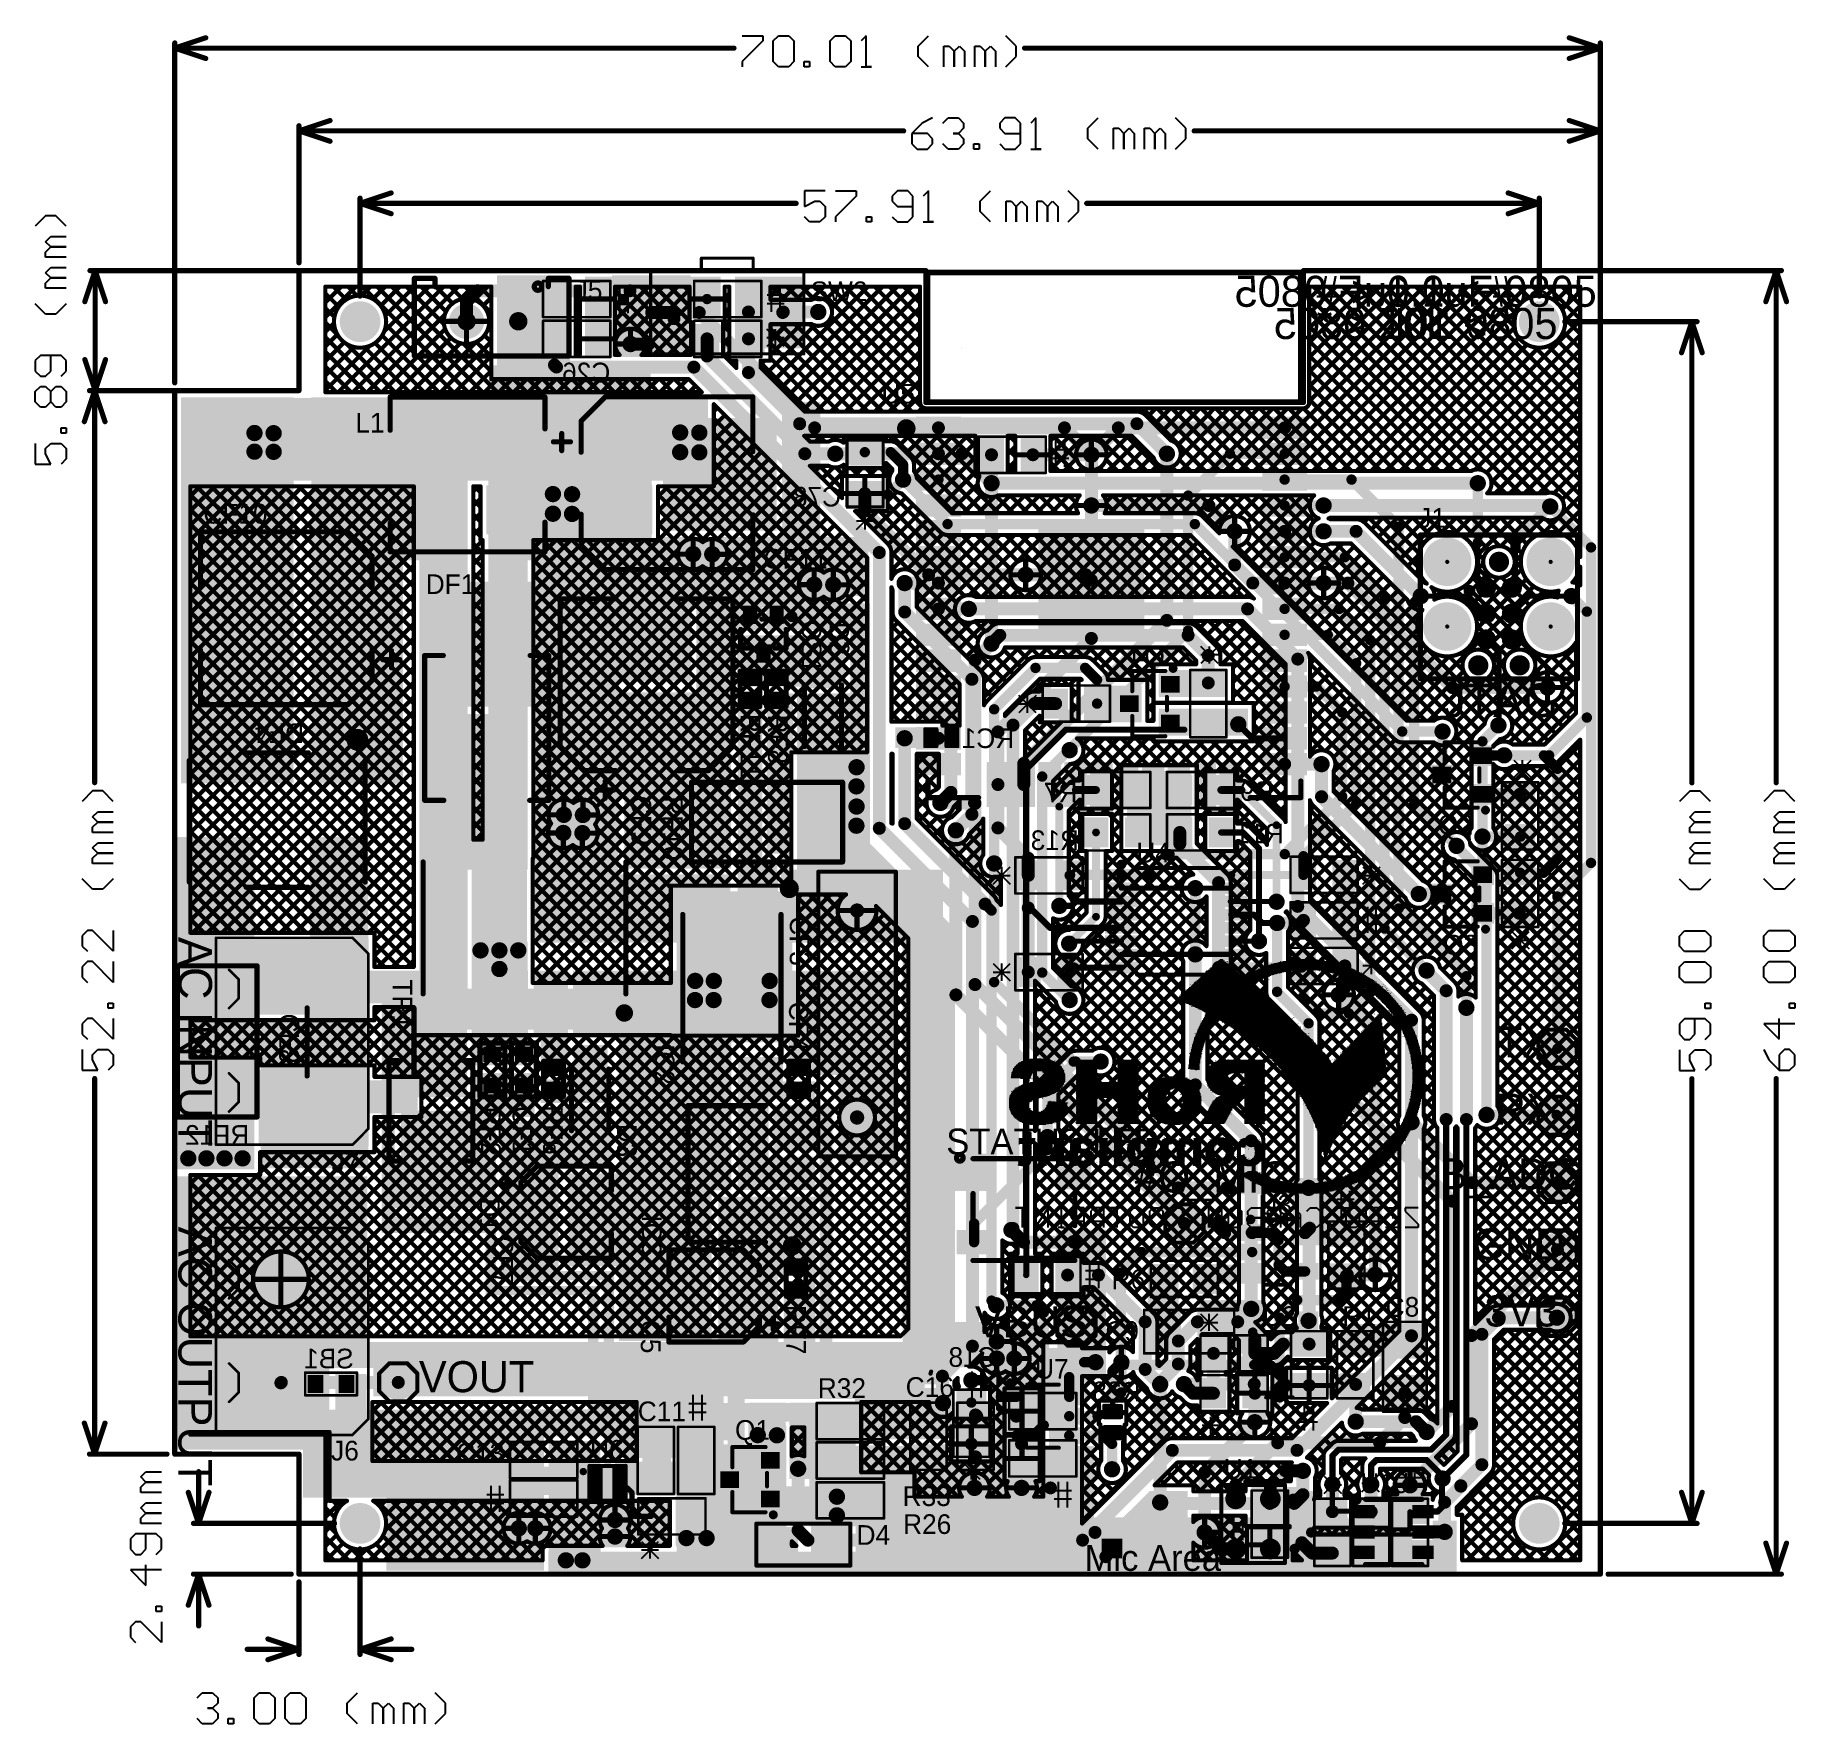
# Model space of a CAD drawing. Header units: millimetres. Extents: x 9.08 to 12.48, y 2.73 to 6.
import ezdxf

# ---------------------------------------------------------------- set-up
doc = ezdxf.new("R2010")
doc.units = ezdxf.units.MM
doc.header["$MEASUREMENT"] = 0
for name, color, linetype in [('BottomLayer', 5, 'Continuous'), ('BottomOverlay', 54, 'Continuous'), ('BottomPaste', 16, 'Continuous'), ('BottomSolder', 6, 'Continuous'), ('Mechanical1', 6, 'Continuous'), ('Mechanical13', 56, 'Continuous'), ('MultiLayer', 9, 'Continuous'), ('PadHoleLayer', 156, 'Continuous'), ('TopLayer', 1, 'Continuous'), ('TopOverlay', 2, 'Continuous'), ('TopPaste', 8, 'Continuous'), ('TopSolder', 216, 'Continuous'), ('ViaHoleLayer', 16, 'Continuous')]:
    doc.layers.add(name, color=color, linetype=linetype)

msp = doc.modelspace()

# ---------------------------------------------------------------- texts
at = {"layer": 'BottomOverlay', "text_generation_flag": 2}
for s, height, rotation, p in [('# > 0.1uF 0805', 0.06, 360, (11.936, 5.47)), ('* > 10K 0805', 0.06, 360, (11.936, 5.4077)), ('CF8', 0.038, 90, (9.585, 4.104))]:
    msp.add_text(s, height=height, rotation=rotation, dxfattribs=at).set_placement(p)
for s, p in [('C26', (10.187, 5.324)), ('C78', (10.633, 5.084)), ('Q4', (11.259, 4.776)), ('RC1', (10.968, 4.617)), ('R7', (11.09, 4.512)), ('R9', (11.469, 4.515)), ('R13', (11.093, 4.42)), ('R11', (11.489, 4.433)), ('RF12', (9.489, 3.8503)), ('SB1', (9.691, 3.418)), ('C18', (10.934, 3.421)), ('R28', (11.212, 3.3544))]:
    msp.add_text(s, height=0.038, dxfattribs=at).set_placement(p)
at = {"layer": 'TopOverlay'}
for s, height, p in [('J5', 0.038, (10.118, 5.483)), ('SW2', 0.038, (10.574, 5.481)), ('* > 10K 0805', 0.06, (11.552, 5.4077)), ('U5', 0.038, (10.711, 5.283)), ('L1', 0.038, (9.694, 5.227)), ('CF10', 0.038, (9.4, 5.051)), ('J1', 0.038, (11.749, 5.043)), ('CF11', 0.038, (10.483, 4.964)), ('DF1', 0.038, (9.83, 4.9149)), ('Q2', 0.038, (11.787, 4.45)), ('U4', 0.038, (11.204, 4.396)), ('Q3', 0.038, (11.797, 4.218)), ('J7', 0.038, (9.648, 3.797)), ('U3', 0.038, (11.4402, 3.7153)), ('R6', 0.038, (11.156, 3.571)), ('U2', 0.038, (11.448, 3.5)), ('C8', 0.038, (11.686, 3.518)), ('C9', 0.038, (11.144, 3.471)), ('R1', 0.038, (11.602, 3.5)), ('U7', 0.038, (11.008, 3.398)), ('R32', 0.038, (10.588, 3.361)), ('C16', 0.038, (10.758, 3.363)), ('C11', 0.038, (10.24, 3.316)), ('Q1', 0.038, (10.428, 3.28)), ('J6', 0.038, (9.647, 3.24)), ('C13', 0.038, (9.8887, 3.2356)), ('U6', 0.038, (10.1477, 3.2416)), ('U1', 0.038, (11.373, 3.205)), ('U10', 0.038, (11.6371, 3.177)), ('R33', 0.038, (10.752, 3.152)), ('R26', 0.038, (10.753, 3.098)), ('D4', 0.038, (10.663, 3.077)), ('Mic Area', 0.05, (11.104, 3.0266))]:
    msp.add_text(s, height=height, dxfattribs=at).set_placement(p)
for s, height, rotation, p in [('# > 0.1uF 0805', 0.06, 360, (11.552, 5.47)), ('QS1', 0.038, 270, (10.557, 4.864)), ('D2', 0.038, 270, (10.611, 4.861)), ('JTAG', 0.065, 360, (11.797, 4.6768)), ('DF4', 0.038, 180, (9.595, 4.665)), ('RF11', 0.038, 270, (10.439, 4.683)), ('RF8', 0.038, 270, (10.492, 4.682)), ('CF9', 0.038, 270, (10.228, 4.525)), ('RF10', 0.038, 270, (10.289, 4.524)), ('CF3', 0.038, 270, (10.534, 4.292)), ('AC INPUT', 0.065, 270, (9.3518, 4.252)), ('TR1', 0.038, 270, (9.766, 4.17)), ('CF4', 0.038, 270, (10.5325, 4.127)), ('TX', 0.06, 360, (11.901, 4.019)), ('IC2', 0.038, 270, (10.273, 4.045)), ('RX', 0.06, 360, (11.899, 3.889)), ('RF2', 0.038, 270, (9.937, 3.924)), ('CF1', 0.038, 270, (9.998, 3.925)), ('RF6', 0.038, 270, (10.057, 3.927)), ('D3', 0.038, 270, (10.2, 3.891)), ('STATUS LED', 0.05, 360, (10.8364, 3.8316)), ('#O_MIC', 0.06, 360, (11.201, 3.758)), ('B_ADC', 0.06, 360, (11.79, 3.764)), ('D1', 0.038, 270, (9.935, 3.747)), ('IC3', 0.038, 270, (10.248, 3.714)), ('AC OUTPUT', 0.065, 270, (9.3518, 3.692)), ('GND', 0.06, 360, (11.854, 3.628)), ('CF7', 0.038, 270, (9.961, 3.674)), ('VBUS', 0.06, 360, (10.892, 3.478)), ('3V3', 0.06, 360, (11.877, 3.499)), ('C5', 0.038, 270, (10.246, 3.512)), ('RF7', 0.038, 270, (10.527, 3.541)), ('VOUT', 0.06, 360, (9.817, 3.372))]:
    msp.add_text(s, height=height, rotation=rotation, dxfattribs=at).set_placement(p)

# ---------------------------------------------------------------- blocks, each defined once
blk = doc.blocks.new('750311558_1')
at = {"layer": 'TopLayer'}
for points in [[(-0.1976, 0.124), (-0.1224, 0.124), (-0.1976, 0.1701), (-0.1224, 0.1701)], [(0.1224, 0.124), (0.1976, 0.124), (0.1224, 0.1701), (0.1976, 0.1701)], [(-0.1976, 0.026), (-0.1224, 0.026), (-0.1976, 0.072), (-0.1224, 0.072)], [(0.1224, 0.026), (0.1976, 0.026), (0.1224, 0.072), (0.1976, 0.072)], [(-0.1976, -0.072), (-0.1224, -0.072), (-0.1976, -0.026), (-0.1224, -0.026)], [(0.1224, -0.072), (0.1976, -0.072), (0.1224, -0.026), (0.1976, -0.026)], [(-0.1976, -0.1701), (-0.1224, -0.1701), (-0.1976, -0.124), (-0.1224, -0.124)], [(0.1224, -0.1701), (0.1976, -0.1701), (0.1224, -0.124), (0.1976, -0.124)]]:
    blk.add_solid(points, dxfattribs=at)
at = {"layer": 'TopOverlay'}
for points, const_width in [([(0.172, 0.193, 1), (0.158, 0.193, 1)], 0.0197), ([(-0.1295, 0.196, 1), (-0.1245, 0.196, 1)], 0.005), ([(0.1255, 0.196, 1), (0.1305, 0.196, 1)], 0.005), ([(0.1531, 0.193, 1), (0.1629, 0.193, 1)], 0.00984), ([(0.1671, 0.193, 1), (0.1769, 0.193, 1)], 0.00984), ([(-0.1295, -0.196, 1), (-0.1245, -0.196, 1)], 0.005), ([(0.1255, -0.196, 1), (0.1305, -0.196, 1)], 0.005)]:
    blk.add_lwpolyline(points, format="xyb", close=True, dxfattribs=dict(at, const_width=const_width))
at = {"layer": 'TopOverlay', "const_width": 0.01}
for points in [[(0.128, 0.196), (-0.127, 0.196)], [(0.128, -0.196), (-0.127, -0.196)]]:
    blk.add_lwpolyline(points, dxfattribs=at)
at = {"layer": 'TopPaste'}
for points in [[(-0.1976, 0.124), (-0.1224, 0.124), (-0.1976, 0.1701), (-0.1224, 0.1701)], [(0.1224, 0.124), (0.1976, 0.124), (0.1224, 0.1701), (0.1976, 0.1701)], [(-0.1976, 0.026), (-0.1224, 0.026), (-0.1976, 0.072), (-0.1224, 0.072)], [(0.1224, 0.026), (0.1976, 0.026), (0.1224, 0.072), (0.1976, 0.072)], [(-0.1976, -0.072), (-0.1224, -0.072), (-0.1976, -0.026), (-0.1224, -0.026)], [(0.1224, -0.072), (0.1976, -0.072), (0.1224, -0.026), (0.1976, -0.026)], [(-0.1976, -0.1701), (-0.1224, -0.1701), (-0.1976, -0.124), (-0.1224, -0.124)], [(0.1224, -0.1701), (0.1976, -0.1701), (0.1224, -0.124), (0.1976, -0.124)]]:
    blk.add_solid(points, dxfattribs=at)
at = {"layer": 'TopSolder'}
for points in [[(-0.2016, 0.12), (-0.1184, 0.12), (-0.2016, 0.1741), (-0.1184, 0.1741)], [(0.1184, 0.12), (0.2016, 0.12), (0.1184, 0.1741), (0.2016, 0.1741)], [(-0.2016, 0.022), (-0.1184, 0.022), (-0.2016, 0.076), (-0.1184, 0.076)], [(0.1184, 0.022), (0.2016, 0.022), (0.1184, 0.076), (0.2016, 0.076)], [(-0.2016, -0.076), (-0.1184, -0.076), (-0.2016, -0.022), (-0.1184, -0.022)], [(0.1184, -0.076), (0.2016, -0.076), (0.1184, -0.022), (0.2016, -0.022)], [(-0.2016, -0.1741), (-0.1184, -0.1741), (-0.2016, -0.12), (-0.1184, -0.12)], [(0.1184, -0.1741), (0.2016, -0.1741), (0.1184, -0.12), (0.2016, -0.12)]]:
    blk.add_solid(points, dxfattribs=at)
blk = doc.blocks.new('RES_2512_B_2')
at = {"layer": 'BottomLayer'}
for points in [[(-0.1378, -0.0689), (-0.0748, -0.0689), (-0.1378, 0.0689), (-0.0748, 0.0689)], [(0.0748, -0.0689), (0.1378, -0.0689), (0.0748, 0.0689), (0.1378, 0.0689)]]:
    blk.add_solid(points, dxfattribs=at)
at = {"layer": 'BottomOverlay', "const_width": 0.01}
for points in [[(0.146, 0.077), (-0.146, 0.077)], [(-0.146, -0.077), (-0.146, 0.077)], [(0.146, -0.077), (0.146, 0.077)], [(0.146, -0.077), (-0.146, -0.077)]]:
    blk.add_lwpolyline(points, dxfattribs=at)
at = {"layer": 'BottomOverlay', "const_width": 0.005}
for points in [[(-0.1485, 0.077, 1), (-0.1435, 0.077, 1)], [(-0.1485, 0.077, 1), (-0.1435, 0.077, 1)], [(0.1435, 0.077, 1), (0.1485, 0.077, 1)], [(0.1435, 0.077, 1), (0.1485, 0.077, 1)], [(-0.1485, -0.077, 1), (-0.1435, -0.077, 1)], [(-0.1485, -0.077, 1), (-0.1435, -0.077, 1)], [(0.1435, -0.077, 1), (0.1485, -0.077, 1)], [(0.1435, -0.077, 1), (0.1485, -0.077, 1)]]:
    blk.add_lwpolyline(points, format="xyb", close=True, dxfattribs=at)
at = {"layer": 'BottomPaste'}
for points in [[(-0.1378, -0.0689), (-0.0748, -0.0689), (-0.1378, 0.0689), (-0.0748, 0.0689)], [(0.0748, -0.0689), (0.1378, -0.0689), (0.0748, 0.0689), (0.1378, 0.0689)]]:
    blk.add_solid(points, dxfattribs=at)
at = {"layer": 'BottomSolder'}
for points in [[(-0.1418, -0.0729), (-0.0708, -0.0729), (-0.1418, 0.0729), (-0.0708, 0.0729)], [(0.0708, -0.0729), (0.1418, -0.0729), (0.0708, 0.0729), (0.1418, 0.0729)]]:
    blk.add_solid(points, dxfattribs=at)
blk = doc.blocks.new('R__0402_3')
at = {"layer": 'TopLayer'}
for points in [[(-0.0095, -0.0125), (-0.0095, 0.0125), (-0.0275, -0.0125), (-0.0275, 0.0125)], [(0.0275, -0.0125), (0.0275, 0.0125), (0.0095, -0.0125), (0.0095, 0.0125)]]:
    blk.add_solid(points, dxfattribs=at)
at = {"layer": 'TopOverlay', "const_width": 0.01}
for points in [[(0.034, 0.019), (-0.034, 0.019)], [(-0.034, -0.019), (-0.034, 0.019)], [(0.034, -0.019), (0.034, 0.019)], [(0.034, -0.019), (-0.034, -0.019)]]:
    blk.add_lwpolyline(points, dxfattribs=at)
at = {"layer": 'TopOverlay', "const_width": 0.005}
for points in [[(-0.0365, 0.019, 1), (-0.0315, 0.019, 1)], [(-0.0365, 0.019, 1), (-0.0315, 0.019, 1)], [(0.0315, 0.019, 1), (0.0365, 0.019, 1)], [(0.0315, 0.019, 1), (0.0365, 0.019, 1)], [(-0.0365, -0.019, 1), (-0.0315, -0.019, 1)], [(-0.0365, -0.019, 1), (-0.0315, -0.019, 1)], [(0.0315, -0.019, 1), (0.0365, -0.019, 1)], [(0.0315, -0.019, 1), (0.0365, -0.019, 1)]]:
    blk.add_lwpolyline(points, format="xyb", close=True, dxfattribs=at)
at = {"layer": 'TopPaste'}
for points in [[(-0.0095, -0.0125), (-0.0095, 0.0125), (-0.0275, -0.0125), (-0.0275, 0.0125)], [(0.0275, -0.0125), (0.0275, 0.0125), (0.0095, -0.0125), (0.0095, 0.0125)]]:
    blk.add_solid(points, dxfattribs=at)
at = {"layer": 'TopSolder'}
for points in [[(-0.0055, -0.0165), (-0.0055, 0.0165), (-0.0315, -0.0165), (-0.0315, 0.0165)], [(0.0315, -0.0165), (0.0315, 0.0165), (0.0055, -0.0165), (0.0055, 0.0165)]]:
    blk.add_solid(points, dxfattribs=at)
blk = doc.blocks.new('RES_2512_4')
at = {"layer": 'TopLayer'}
for points in [[(-0.1378, -0.0689), (-0.0748, -0.0689), (-0.1378, 0.0689), (-0.0748, 0.0689)], [(0.0748, -0.0689), (0.1378, -0.0689), (0.0748, 0.0689), (0.1378, 0.0689)]]:
    blk.add_solid(points, dxfattribs=at)
at = {"layer": 'TopOverlay', "const_width": 0.01}
for points in [[(-0.146, -0.077), (-0.146, 0.077)], [(-0.146, 0.077), (0.146, 0.077)], [(0.146, -0.077), (0.146, 0.077)], [(-0.146, -0.077), (0.146, -0.077)]]:
    blk.add_lwpolyline(points, dxfattribs=at)
at = {"layer": 'TopOverlay', "const_width": 0.005}
for points in [[(-0.1485, 0.077, 1), (-0.1435, 0.077, 1)], [(-0.1485, 0.077, 1), (-0.1435, 0.077, 1)], [(0.1435, 0.077, 1), (0.1485, 0.077, 1)], [(0.1435, 0.077, 1), (0.1485, 0.077, 1)], [(-0.1485, -0.077, 1), (-0.1435, -0.077, 1)], [(-0.1485, -0.077, 1), (-0.1435, -0.077, 1)], [(0.1435, -0.077, 1), (0.1485, -0.077, 1)], [(0.1435, -0.077, 1), (0.1485, -0.077, 1)]]:
    blk.add_lwpolyline(points, format="xyb", close=True, dxfattribs=at)
at = {"layer": 'TopPaste'}
for points in [[(-0.1378, -0.0689), (-0.0748, -0.0689), (-0.1378, 0.0689), (-0.0748, 0.0689)], [(0.0748, -0.0689), (0.1378, -0.0689), (0.0748, 0.0689), (0.1378, 0.0689)]]:
    blk.add_solid(points, dxfattribs=at)
at = {"layer": 'TopSolder'}
for points in [[(-0.1418, -0.0729), (-0.0708, -0.0729), (-0.1418, 0.0729), (-0.0708, 0.0729)], [(0.0708, -0.0729), (0.1418, -0.0729), (0.0708, 0.0729), (0.1418, 0.0729)]]:
    blk.add_solid(points, dxfattribs=at)
blk = doc.blocks.new('R__0402_5')
at = {"layer": 'TopLayer'}
for points in [[(-0.0095, -0.0125), (-0.0095, 0.0125), (-0.0275, -0.0125), (-0.0275, 0.0125)], [(0.0275, -0.0125), (0.0275, 0.0125), (0.0095, -0.0125), (0.0095, 0.0125)]]:
    blk.add_solid(points, dxfattribs=at)
at = {"layer": 'TopOverlay', "const_width": 0.01}
for points in [[(0.034, 0.019), (-0.034, 0.019)], [(-0.034, -0.019), (-0.034, 0.019)], [(0.034, -0.019), (0.034, 0.019)], [(0.034, -0.019), (-0.034, -0.019)]]:
    blk.add_lwpolyline(points, dxfattribs=at)
at = {"layer": 'TopOverlay', "const_width": 0.005}
for points in [[(-0.0365, 0.019, 1), (-0.0315, 0.019, 1)], [(-0.0365, 0.019, 1), (-0.0315, 0.019, 1)], [(0.0315, 0.019, 1), (0.0365, 0.019, 1)], [(0.0315, 0.019, 1), (0.0365, 0.019, 1)], [(-0.0365, -0.019, 1), (-0.0315, -0.019, 1)], [(-0.0365, -0.019, 1), (-0.0315, -0.019, 1)], [(0.0315, -0.019, 1), (0.0365, -0.019, 1)], [(0.0315, -0.019, 1), (0.0365, -0.019, 1)]]:
    blk.add_lwpolyline(points, format="xyb", close=True, dxfattribs=at)
at = {"layer": 'TopPaste'}
for points in [[(-0.0095, -0.0125), (-0.0095, 0.0125), (-0.0275, -0.0125), (-0.0275, 0.0125)], [(0.0275, -0.0125), (0.0275, 0.0125), (0.0095, -0.0125), (0.0095, 0.0125)]]:
    blk.add_solid(points, dxfattribs=at)
at = {"layer": 'TopSolder'}
for points in [[(-0.0055, -0.0165), (-0.0055, 0.0165), (-0.0315, -0.0165), (-0.0315, 0.0165)], [(0.0315, -0.0165), (0.0315, 0.0165), (0.0055, -0.0165), (0.0055, 0.0165)]]:
    blk.add_solid(points, dxfattribs=at)
blk = doc.blocks.new('R__0402_6')
at = {"layer": 'TopLayer'}
for points in [[(-0.0095, -0.0125), (-0.0095, 0.0125), (-0.0275, -0.0125), (-0.0275, 0.0125)], [(0.0275, -0.0125), (0.0275, 0.0125), (0.0095, -0.0125), (0.0095, 0.0125)]]:
    blk.add_solid(points, dxfattribs=at)
at = {"layer": 'TopOverlay', "const_width": 0.01}
for points in [[(-0.034, 0.019), (0.034, 0.019)], [(-0.034, 0.019), (-0.034, -0.019)], [(0.034, 0.019), (0.034, -0.019)], [(-0.034, -0.019), (0.034, -0.019)]]:
    blk.add_lwpolyline(points, dxfattribs=at)
at = {"layer": 'TopOverlay', "const_width": 0.005}
for points in [[(-0.0365, 0.019, 1), (-0.0315, 0.019, 1)], [(-0.0365, 0.019, 1), (-0.0315, 0.019, 1)], [(0.0315, 0.019, 1), (0.0365, 0.019, 1)], [(0.0315, 0.019, 1), (0.0365, 0.019, 1)], [(-0.0365, -0.019, 1), (-0.0315, -0.019, 1)], [(-0.0365, -0.019, 1), (-0.0315, -0.019, 1)], [(0.0315, -0.019, 1), (0.0365, -0.019, 1)], [(0.0315, -0.019, 1), (0.0365, -0.019, 1)]]:
    blk.add_lwpolyline(points, format="xyb", close=True, dxfattribs=at)
at = {"layer": 'TopPaste'}
for points in [[(-0.0095, -0.0125), (-0.0095, 0.0125), (-0.0275, -0.0125), (-0.0275, 0.0125)], [(0.0275, -0.0125), (0.0275, 0.0125), (0.0095, -0.0125), (0.0095, 0.0125)]]:
    blk.add_solid(points, dxfattribs=at)
at = {"layer": 'TopSolder'}
for points in [[(-0.0055, -0.0165), (-0.0055, 0.0165), (-0.0315, -0.0165), (-0.0315, 0.0165)], [(0.0315, -0.0165), (0.0315, 0.0165), (0.0055, -0.0165), (0.0055, 0.0165)]]:
    blk.add_solid(points, dxfattribs=at)
blk = doc.blocks.new('R__0402_7')
at = {"layer": 'TopLayer'}
for points in [[(-0.0095, -0.0125), (-0.0095, 0.0125), (-0.0275, -0.0125), (-0.0275, 0.0125)], [(0.0275, -0.0125), (0.0275, 0.0125), (0.0095, -0.0125), (0.0095, 0.0125)]]:
    blk.add_solid(points, dxfattribs=at)
at = {"layer": 'TopOverlay', "const_width": 0.01}
for points in [[(0.034, 0.019), (-0.034, 0.019)], [(-0.034, -0.019), (-0.034, 0.019)], [(0.034, -0.019), (0.034, 0.019)], [(0.034, -0.019), (-0.034, -0.019)]]:
    blk.add_lwpolyline(points, dxfattribs=at)
at = {"layer": 'TopOverlay', "const_width": 0.005}
for points in [[(-0.0365, 0.019, 1), (-0.0315, 0.019, 1)], [(-0.0365, 0.019, 1), (-0.0315, 0.019, 1)], [(0.0315, 0.019, 1), (0.0365, 0.019, 1)], [(0.0315, 0.019, 1), (0.0365, 0.019, 1)], [(-0.0365, -0.019, 1), (-0.0315, -0.019, 1)], [(-0.0365, -0.019, 1), (-0.0315, -0.019, 1)], [(0.0315, -0.019, 1), (0.0365, -0.019, 1)], [(0.0315, -0.019, 1), (0.0365, -0.019, 1)]]:
    blk.add_lwpolyline(points, format="xyb", close=True, dxfattribs=at)
at = {"layer": 'TopPaste'}
for points in [[(-0.0095, -0.0125), (-0.0095, 0.0125), (-0.0275, -0.0125), (-0.0275, 0.0125)], [(0.0275, -0.0125), (0.0275, 0.0125), (0.0095, -0.0125), (0.0095, 0.0125)]]:
    blk.add_solid(points, dxfattribs=at)
at = {"layer": 'TopSolder'}
for points in [[(-0.0055, -0.0165), (-0.0055, 0.0165), (-0.0315, -0.0165), (-0.0315, 0.0165)], [(0.0315, -0.0165), (0.0315, 0.0165), (0.0055, -0.0165), (0.0055, 0.0165)]]:
    blk.add_solid(points, dxfattribs=at)
blk = doc.blocks.new('R__0603_8')
at = {"layer": 'TopLayer'}
for points in [[(-0.015, -0.0175), (-0.015, 0.0175), (-0.045, -0.0175), (-0.045, 0.0175)], [(0.045, -0.0175), (0.045, 0.0175), (0.015, -0.0175), (0.015, 0.0175)]]:
    blk.add_solid(points, dxfattribs=at)
at = {"layer": 'TopOverlay', "const_width": 0.01}
for points in [[(-0.052, 0.024), (0.052, 0.024)], [(-0.052, 0.024), (-0.052, -0.024)], [(0.052, 0.024), (0.052, -0.024)], [(-0.052, -0.024), (0.052, -0.024)]]:
    blk.add_lwpolyline(points, dxfattribs=at)
at = {"layer": 'TopOverlay', "const_width": 0.005}
for points in [[(-0.0545, 0.024, 1), (-0.0495, 0.024, 1)], [(-0.0545, 0.024, 1), (-0.0495, 0.024, 1)], [(0.0495, 0.024, 1), (0.0545, 0.024, 1)], [(0.0495, 0.024, 1), (0.0545, 0.024, 1)], [(-0.0545, -0.024, 1), (-0.0495, -0.024, 1)], [(-0.0545, -0.024, 1), (-0.0495, -0.024, 1)], [(0.0495, -0.024, 1), (0.0545, -0.024, 1)], [(0.0495, -0.024, 1), (0.0545, -0.024, 1)]]:
    blk.add_lwpolyline(points, format="xyb", close=True, dxfattribs=at)
at = {"layer": 'TopPaste'}
for points in [[(-0.015, -0.0175), (-0.015, 0.0175), (-0.045, -0.0175), (-0.045, 0.0175)], [(0.045, -0.0175), (0.045, 0.0175), (0.015, -0.0175), (0.015, 0.0175)]]:
    blk.add_solid(points, dxfattribs=at)
at = {"layer": 'TopSolder'}
for points in [[(-0.011, -0.0215), (-0.011, 0.0215), (-0.049, -0.0215), (-0.049, 0.0215)], [(0.049, -0.0215), (0.049, 0.0215), (0.011, -0.0215), (0.011, 0.0215)]]:
    blk.add_solid(points, dxfattribs=at)
blk = doc.blocks.new('SC_70_3__SOT323__9')
at = {"layer": 'TopLayer'}
for points in [[(0.0138, 0.0551), (-0.0138, 0.0551), (0.0138, 0.0197), (-0.0138, 0.0197)], [(-0.0118, -0.0197), (-0.0394, -0.0197), (-0.0118, -0.0551), (-0.0394, -0.0551)], [(0.0394, -0.0197), (0.0118, -0.0197), (0.0394, -0.0551), (0.0118, -0.0551)]]:
    blk.add_solid(points, dxfattribs=at)
at = {"layer": 'TopOverlay', "const_width": 0.01}
for points in [[(-0.044, 0.027), (-0.044, -0.009)], [(-0.022, 0.027), (-0.044, 0.027)], [(0.044, 0.027), (0.022, 0.027)], [(0.044, 0.027), (0.044, -0.009)], [(0.003, -0.029), (-0.004, -0.029)]]:
    blk.add_lwpolyline(points, dxfattribs=at)
at = {"layer": 'TopOverlay'}
for points, const_width in [([(-0.0465, 0.027, 1), (-0.0415, 0.027, 1)], 0.005), ([(-0.0465, 0.027, 1), (-0.0415, 0.027, 1)], 0.005), ([(-0.0245, 0.027, 1), (-0.0195, 0.027, 1)], 0.005), ([(0.0195, 0.027, 1), (0.0245, 0.027, 1)], 0.005), ([(0.0415, 0.027, 1), (0.0465, 0.027, 1)], 0.005), ([(0.0415, 0.027, 1), (0.0465, 0.027, 1)], 0.005), ([(-0.054, -0.034, 1), (-0.056, -0.034, 1)], 0.0197), ([(-0.0609, -0.034, 1), (-0.0511, -0.034, 1)], 0.00984), ([(-0.0589, -0.034, 1), (-0.0491, -0.034, 1)], 0.00984), ([(-0.0465, -0.009, 1), (-0.0415, -0.009, 1)], 0.005), ([(-0.0065, -0.029, 1), (-0.0015, -0.029, 1)], 0.005), ([(0.0005, -0.029, 1), (0.0055, -0.029, 1)], 0.005), ([(0.0415, -0.009, 1), (0.0465, -0.009, 1)], 0.005)]:
    blk.add_lwpolyline(points, format="xyb", close=True, dxfattribs=dict(at, const_width=const_width))
at = {"layer": 'TopPaste'}
for points in [[(0.0138, 0.0551), (-0.0138, 0.0551), (0.0138, 0.0197), (-0.0138, 0.0197)], [(-0.0118, -0.0197), (-0.0394, -0.0197), (-0.0118, -0.0551), (-0.0394, -0.0551)], [(0.0394, -0.0197), (0.0118, -0.0197), (0.0394, -0.0551), (0.0118, -0.0551)]]:
    blk.add_solid(points, dxfattribs=at)
at = {"layer": 'TopSolder'}
for points in [[(0.0178, 0.0591), (-0.0178, 0.0591), (0.0178, 0.0157), (-0.0178, 0.0157)], [(-0.0078, -0.0157), (-0.0434, -0.0157), (-0.0078, -0.0591), (-0.0434, -0.0591)], [(0.0434, -0.0157), (0.0078, -0.0157), (0.0434, -0.0591), (0.0078, -0.0591)]]:
    blk.add_solid(points, dxfattribs=at)
blk = doc.blocks.new('DR74_821_R_10')
at = {"layer": 'TopLayer'}
for points in [[(-0.1677, -0.0644), (-0.0685, -0.0644), (-0.1677, 0.0644), (-0.0685, 0.0644)], [(0.0685, -0.0644), (0.1677, -0.0644), (0.0685, 0.0644), (0.1677, 0.0644)]]:
    blk.add_solid(points, dxfattribs=at)
at = {"layer": 'TopOverlay', "const_width": 0.01}
for points in [[(-0.1496, 0.1496), (0, 0.1496)], [(-0.1496, 0.0854), (-0.1496, 0.1496)], [(0, 0.1496), (0.1496, 0.1496)], [(0.1496, 0.088), (0.1496, 0.1496)], [(-0.1496, -0.1496), (-0.1496, -0.0936)], [(0.1496, -0.1496), (0.1496, -0.0924)], [(-0.1496, -0.1496), (0, -0.1496)], [(0, -0.1496), (0.1496, -0.1496)]]:
    blk.add_lwpolyline(points, dxfattribs=at)
at = {"layer": 'TopOverlay', "const_width": 0.005}
for points in [[(-0.1521, 0.1496, 1), (-0.1471, 0.1496, 1)], [(-0.1521, 0.1496, 1), (-0.1471, 0.1496, 1)], [(-0.0025, 0.1496, 1), (0.0025, 0.1496, 1)], [(-0.0025, 0.1496, 1), (0.0025, 0.1496, 1)], [(0.1471, 0.1496, 1), (0.1521, 0.1496, 1)], [(0.1471, 0.1496, 1), (0.1521, 0.1496, 1)], [(-0.1521, 0.0854, 1), (-0.1471, 0.0854, 1)], [(0.1471, 0.088, 1), (0.1521, 0.088, 1)], [(-0.1521, -0.0936, 1), (-0.1471, -0.0936, 1)], [(0.1471, -0.0924, 1), (0.1521, -0.0924, 1)], [(-0.1521, -0.1496, 1), (-0.1471, -0.1496, 1)], [(-0.1521, -0.1496, 1), (-0.1471, -0.1496, 1)], [(-0.0025, -0.1496, 1), (0.0025, -0.1496, 1)], [(-0.0025, -0.1496, 1), (0.0025, -0.1496, 1)], [(0.1471, -0.1496, 1), (0.1521, -0.1496, 1)], [(0.1471, -0.1496, 1), (0.1521, -0.1496, 1)]]:
    blk.add_lwpolyline(points, format="xyb", close=True, dxfattribs=at)
at = {"layer": 'TopPaste'}
for points in [[(-0.1677, -0.0644), (-0.0685, -0.0644), (-0.1677, 0.0644), (-0.0685, 0.0644)], [(0.0685, -0.0644), (0.1677, -0.0644), (0.0685, 0.0644), (0.1677, 0.0644)]]:
    blk.add_solid(points, dxfattribs=at)
at = {"layer": 'TopSolder'}
for points in [[(-0.1717, -0.0684), (-0.0645, -0.0684), (-0.1717, 0.0684), (-0.0645, 0.0684)], [(0.0645, -0.0684), (0.1717, -0.0684), (0.0645, 0.0684), (0.1717, 0.0684)]]:
    blk.add_solid(points, dxfattribs=at)
blk = doc.blocks.new('SOT_223_11')
at = {"layer": 'TopLayer'}
for points in [[(-0.065, 0.0945), (0.065, 0.0945), (-0.065, 0.1575), (0.065, 0.1575)], [(-0.1142, -0.1575), (-0.0669, -0.1575), (-0.1142, -0.0945), (-0.0669, -0.0945)], [(-0.0236, -0.1575), (0.0236, -0.1575), (-0.0236, -0.0945), (0.0236, -0.0945)], [(0.0669, -0.1575), (0.1142, -0.1575), (0.0669, -0.0945), (0.1142, -0.0945)]]:
    blk.add_solid(points, dxfattribs=at)
at = {"layer": 'TopOverlay', "const_width": 0.01}
for points in [[(-0.132, 0.076), (-0.071, 0.076)], [(-0.132, 0.076), (-0.132, -0.074)], [(-0.071, 0.076), (0.071, 0.076)], [(0.071, 0.076), (0.132, 0.076)], [(0.132, 0.076), (0.132, -0.074)]]:
    blk.add_lwpolyline(points, dxfattribs=at)
at = {"layer": 'TopOverlay'}
for points, const_width in [([(-0.1345, 0.076, 1), (-0.1295, 0.076, 1)], 0.005), ([(-0.1345, 0.076, 1), (-0.1295, 0.076, 1)], 0.005), ([(-0.0735, 0.076, 1), (-0.0685, 0.076, 1)], 0.005), ([(-0.0735, 0.076, 1), (-0.0685, 0.076, 1)], 0.005), ([(0.0685, 0.076, 1), (0.0735, 0.076, 1)], 0.005), ([(0.0685, 0.076, 1), (0.0735, 0.076, 1)], 0.005), ([(0.1295, 0.076, 1), (0.1345, 0.076, 1)], 0.005), ([(0.1295, 0.076, 1), (0.1345, 0.076, 1)], 0.005), ([(-0.1345, -0.074, 1), (-0.1295, -0.074, 1)], 0.005), ([(0.1295, -0.074, 1), (0.1345, -0.074, 1)], 0.005), ([(-0.1304, -0.126, 1), (-0.1476, -0.126, 1)], 0.0197), ([(-0.1525, -0.126, 1), (-0.1427, -0.126, 1)], 0.00984), ([(-0.1353, -0.126, 1), (-0.1255, -0.126, 1)], 0.00984)]:
    blk.add_lwpolyline(points, format="xyb", close=True, dxfattribs=dict(at, const_width=const_width))
at = {"layer": 'TopPaste'}
for points in [[(-0.065, 0.0945), (0.065, 0.0945), (-0.065, 0.1575), (0.065, 0.1575)], [(-0.1142, -0.1575), (-0.0669, -0.1575), (-0.1142, -0.0945), (-0.0669, -0.0945)], [(-0.0236, -0.1575), (0.0236, -0.1575), (-0.0236, -0.0945), (0.0236, -0.0945)], [(0.0669, -0.1575), (0.1142, -0.1575), (0.0669, -0.0945), (0.1142, -0.0945)]]:
    blk.add_solid(points, dxfattribs=at)
at = {"layer": 'TopSolder'}
for points in [[(-0.069, 0.0905), (0.069, 0.0905), (-0.069, 0.1615), (0.069, 0.1615)], [(-0.1182, -0.1615), (-0.0629, -0.1615), (-0.1182, -0.0905), (-0.0629, -0.0905)], [(-0.0276, -0.1615), (0.0276, -0.1615), (-0.0276, -0.0905), (0.0276, -0.0905)], [(0.0629, -0.1615), (0.1182, -0.1615), (0.0629, -0.0905), (0.1182, -0.0905)]]:
    blk.add_solid(points, dxfattribs=at)
blk = doc.blocks.new('SFH615A_4X018T_12')
at = {"layer": 'TopLayer'}
for points in [[(-0.2114, 0.015), (-0.1516, 0.015), (-0.2114, 0.085), (-0.1516, 0.085)], [(0.1516, 0.015), (0.2114, 0.015), (0.1516, 0.085), (0.2114, 0.085)], [(-0.2114, -0.085), (-0.1516, -0.085), (-0.2114, -0.015), (-0.1516, -0.015)], [(0.1516, -0.085), (0.2114, -0.085), (0.1516, -0.015), (0.2114, -0.015)]]:
    blk.add_solid(points, dxfattribs=at)
at = {"layer": 'TopOverlay'}
for points, const_width in [([(-0.1824, 0.111, 1), (-0.1996, 0.111, 1)], 0.0197), ([(-0.2045, 0.111, 1), (-0.1947, 0.111, 1)], 0.00984), ([(-0.1873, 0.111, 1), (-0.1775, 0.111, 1)], 0.00984), ([(-0.1435, 0.095, 1), (-0.1385, 0.095, 1)], 0.005), ([(0.1415, 0.095, 1), (0.1465, 0.095, 1)], 0.005), ([(-0.1435, -0.095, 1), (-0.1385, -0.095, 1)], 0.005), ([(0.1415, -0.095, 1), (0.1465, -0.095, 1)], 0.005)]:
    blk.add_lwpolyline(points, format="xyb", close=True, dxfattribs=dict(at, const_width=const_width))
at = {"layer": 'TopOverlay', "const_width": 0.01}
for points in [[(0.144, 0.095), (-0.141, 0.095)], [(0.144, -0.095), (-0.141, -0.095)]]:
    blk.add_lwpolyline(points, dxfattribs=at)
at = {"layer": 'TopPaste'}
for points in [[(-0.2114, 0.015), (-0.1516, 0.015), (-0.2114, 0.085), (-0.1516, 0.085)], [(0.1516, 0.015), (0.2114, 0.015), (0.1516, 0.085), (0.2114, 0.085)], [(-0.2114, -0.085), (-0.1516, -0.085), (-0.2114, -0.015), (-0.1516, -0.015)], [(0.1516, -0.085), (0.2114, -0.085), (0.1516, -0.015), (0.2114, -0.015)]]:
    blk.add_solid(points, dxfattribs=at)
at = {"layer": 'TopSolder'}
for points in [[(-0.2154, 0.011), (-0.1476, 0.011), (-0.2154, 0.089), (-0.1476, 0.089)], [(0.1476, 0.011), (0.2154, 0.011), (0.1476, 0.089), (0.2154, 0.089)], [(-0.2154, -0.089), (-0.1476, -0.089), (-0.2154, -0.011), (-0.1476, -0.011)], [(0.1476, -0.089), (0.2154, -0.089), (0.1476, -0.011), (0.2154, -0.011)]]:
    blk.add_solid(points, dxfattribs=at)
blk = doc.blocks.new('DF04S_T_13')
at = {"layer": 'TopLayer'}
for points in [[(-0.1264, 0.1417), (-0.0783, 0.1417), (-0.1264, 0.2024), (-0.0783, 0.2024)], [(0.0783, 0.1417), (0.1264, 0.1417), (0.0783, 0.2024), (0.1264, 0.2024)], [(-0.1264, -0.2024), (-0.0783, -0.2024), (-0.1264, -0.1417), (-0.0783, -0.1417)], [(0.0783, -0.2024), (0.1264, -0.2024), (0.0783, -0.1417), (0.1264, -0.1417)]]:
    blk.add_solid(points, dxfattribs=at)
at = {"layer": 'TopOverlay'}
for points, const_width in [([(0.1662, 0.155, 1), (0.1438, 0.155, 1)], 0.0197), ([(0.1389, 0.155, 1), (0.1487, 0.155, 1)], 0.00984), ([(0.1613, 0.155, 1), (0.1711, 0.155, 1)], 0.00984), ([(-0.1725, 0.115, 1), (-0.1675, 0.115, 1)], 0.005), ([(-0.0625, 0.13, 1), (-0.0575, 0.13, 1)], 0.005), ([(0.0575, 0.13, 1), (0.0625, 0.13, 1)], 0.005), ([(0.1675, 0.115, 1), (0.1725, 0.115, 1)], 0.005), ([(-0.1725, -0.12, 1), (-0.1675, -0.12, 1)], 0.005), ([(-0.0625, -0.13, 1), (-0.0575, -0.13, 1)], 0.005), ([(0.0575, -0.13, 1), (0.0625, -0.13, 1)], 0.005), ([(0.1675, -0.12, 1), (0.1725, -0.12, 1)], 0.005)]:
    blk.add_lwpolyline(points, format="xyb", close=True, dxfattribs=dict(at, const_width=const_width))
at = {"layer": 'TopOverlay', "const_width": 0.01}
for points in [[(-0.17, -0.12), (-0.17, 0.115)], [(-0.06, 0.13), (0.06, 0.13)], [(0.17, -0.12), (0.17, 0.115)], [(-0.06, -0.13), (0.06, -0.13)]]:
    blk.add_lwpolyline(points, dxfattribs=at)
at = {"layer": 'TopPaste'}
for points in [[(-0.1264, 0.1417), (-0.0783, 0.1417), (-0.1264, 0.2024), (-0.0783, 0.2024)], [(0.0783, 0.1417), (0.1264, 0.1417), (0.0783, 0.2024), (0.1264, 0.2024)], [(-0.1264, -0.2024), (-0.0783, -0.2024), (-0.1264, -0.1417), (-0.0783, -0.1417)], [(0.0783, -0.2024), (0.1264, -0.2024), (0.0783, -0.1417), (0.1264, -0.1417)]]:
    blk.add_solid(points, dxfattribs=at)
at = {"layer": 'TopSolder'}
for points in [[(-0.1304, 0.1377), (-0.0743, 0.1377), (-0.1304, 0.2064), (-0.0743, 0.2064)], [(0.0743, 0.1377), (0.1304, 0.1377), (0.0743, 0.2064), (0.1304, 0.2064)], [(-0.1304, -0.2064), (-0.0743, -0.2064), (-0.1304, -0.1377), (-0.0743, -0.1377)], [(0.0743, -0.2064), (0.1304, -0.2064), (0.0743, -0.1377), (0.1304, -0.1377)]]:
    blk.add_solid(points, dxfattribs=at)
blk = doc.blocks.new('SMC_14')
at = {"layer": 'TopLayer'}
for points in [[(-0.1722, -0.0746), (-0.0837, -0.0746), (-0.1722, 0.0746), (-0.0837, 0.0746)], [(0.0837, -0.0746), (0.1722, -0.0746), (0.0837, 0.0746), (0.1722, 0.0746)]]:
    blk.add_solid(points, dxfattribs=at)
at = {"layer": 'TopOverlay', "const_width": 0.01}
for points in [[(-0.14, 0.12), (-0.14, 0.083)], [(-0.14, 0.12), (0.14, 0.12)], [(0.14, 0.12), (0.14, 0.084)], [(-0.14, -0.083), (-0.14, -0.12)], [(0.14, -0.084), (0.14, -0.12)], [(-0.14, -0.12), (0.14, -0.12)]]:
    blk.add_lwpolyline(points, dxfattribs=at)
at = {"layer": 'TopOverlay', "const_width": 0.005}
for points in [[(-0.1425, 0.12, 1), (-0.1375, 0.12, 1)], [(-0.1425, 0.12, 1), (-0.1375, 0.12, 1)], [(0.1375, 0.12, 1), (0.1425, 0.12, 1)], [(0.1375, 0.12, 1), (0.1425, 0.12, 1)], [(-0.1425, 0.083, 1), (-0.1375, 0.083, 1)], [(0.1375, 0.084, 1), (0.1425, 0.084, 1)], [(-0.1425, -0.083, 1), (-0.1375, -0.083, 1)], [(0.1375, -0.084, 1), (0.1425, -0.084, 1)], [(-0.1425, -0.12, 1), (-0.1375, -0.12, 1)], [(-0.1425, -0.12, 1), (-0.1375, -0.12, 1)], [(0.1375, -0.12, 1), (0.1425, -0.12, 1)], [(0.1375, -0.12, 1), (0.1425, -0.12, 1)]]:
    blk.add_lwpolyline(points, format="xyb", close=True, dxfattribs=at)
at = {"layer": 'TopOverlay'}
for points in [[(0.14, 0.08), (0.25, 0.08), (0.14, 0.125), (0.25, 0.125)], [(0.176, -0.107), (0.25, -0.107), (0.176, 0.124), (0.25, 0.124)], [(0.14, -0.125), (0.25, -0.125), (0.14, -0.08), (0.25, -0.08)]]:
    blk.add_solid(points, dxfattribs=at)
at = {"layer": 'TopPaste'}
for points in [[(-0.1722, -0.0746), (-0.0837, -0.0746), (-0.1722, 0.0746), (-0.0837, 0.0746)], [(0.0837, -0.0746), (0.1722, -0.0746), (0.0837, 0.0746), (0.1722, 0.0746)]]:
    blk.add_solid(points, dxfattribs=at)
at = {"layer": 'TopSolder'}
for points in [[(-0.1762, -0.0786), (-0.0797, -0.0786), (-0.1762, 0.0786), (-0.0797, 0.0786)], [(0.0797, -0.0786), (0.1762, -0.0786), (0.0797, 0.0786), (0.1762, 0.0786)]]:
    blk.add_solid(points, dxfattribs=at)
blk = doc.blocks.new('SOD_123_15')
at = {"layer": 'TopLayer'}
for points in [[(-0.0825, -0.024), (-0.0467, -0.024), (-0.0825, 0.024), (-0.0467, 0.024)], [(0.0467, -0.024), (0.0825, -0.024), (0.0467, 0.024), (0.0825, 0.024)]]:
    blk.add_solid(points, dxfattribs=at)
at = {"layer": 'TopOverlay', "const_width": 0.01}
for points in [[(0.07, 0.036), (-0.049, 0.036)], [(0.07, -0.036), (-0.049, -0.036)]]:
    blk.add_lwpolyline(points, dxfattribs=at)
at = {"layer": 'TopOverlay', "const_width": 0.005}
for points in [[(-0.0515, 0.036, 1), (-0.0465, 0.036, 1)], [(0.0675, 0.036, 1), (0.0725, 0.036, 1)], [(-0.0515, -0.036, 1), (-0.0465, -0.036, 1)], [(0.0675, -0.036, 1), (0.0725, -0.036, 1)]]:
    blk.add_lwpolyline(points, format="xyb", close=True, dxfattribs=at)
at = {"layer": 'TopOverlay'}
for points in [[(0.07, 0.028), (0.124, 0.028), (0.07, 0.041), (0.124, 0.041)], [(0.086, -0.04), (0.124, -0.04), (0.086, 0.041), (0.124, 0.041)], [(0.07, -0.041), (0.124, -0.041), (0.07, -0.028), (0.124, -0.028)]]:
    blk.add_solid(points, dxfattribs=at)
at = {"layer": 'TopPaste'}
for points in [[(-0.0825, -0.024), (-0.0467, -0.024), (-0.0825, 0.024), (-0.0467, 0.024)], [(0.0467, -0.024), (0.0825, -0.024), (0.0467, 0.024), (0.0825, 0.024)]]:
    blk.add_solid(points, dxfattribs=at)
at = {"layer": 'TopSolder'}
for points in [[(-0.0865, -0.028), (-0.0427, -0.028), (-0.0865, 0.028), (-0.0427, 0.028)], [(0.0427, -0.028), (0.0865, -0.028), (0.0427, 0.028), (0.0865, 0.028)]]:
    blk.add_solid(points, dxfattribs=at)
blk = doc.blocks.new('SOD_123_16')
at = {"layer": 'TopLayer'}
for points in [[(-0.0825, -0.024), (-0.0467, -0.024), (-0.0825, 0.024), (-0.0467, 0.024)], [(0.0467, -0.024), (0.0825, -0.024), (0.0467, 0.024), (0.0825, 0.024)]]:
    blk.add_solid(points, dxfattribs=at)
at = {"layer": 'TopOverlay', "const_width": 0.01}
for points in [[(0.07, 0.036), (-0.049, 0.036)], [(0.07, -0.036), (-0.049, -0.036)]]:
    blk.add_lwpolyline(points, dxfattribs=at)
at = {"layer": 'TopOverlay', "const_width": 0.005}
for points in [[(-0.0515, 0.036, 1), (-0.0465, 0.036, 1)], [(0.0675, 0.036, 1), (0.0725, 0.036, 1)], [(-0.0515, -0.036, 1), (-0.0465, -0.036, 1)], [(0.0675, -0.036, 1), (0.0725, -0.036, 1)]]:
    blk.add_lwpolyline(points, format="xyb", close=True, dxfattribs=at)
at = {"layer": 'TopOverlay'}
for points in [[(0.07, 0.028), (0.124, 0.028), (0.07, 0.041), (0.124, 0.041)], [(0.086, -0.04), (0.124, -0.04), (0.086, 0.041), (0.124, 0.041)], [(0.07, -0.041), (0.124, -0.041), (0.07, -0.028), (0.124, -0.028)]]:
    blk.add_solid(points, dxfattribs=at)
at = {"layer": 'TopPaste'}
for points in [[(-0.0825, -0.024), (-0.0467, -0.024), (-0.0825, 0.024), (-0.0467, 0.024)], [(0.0467, -0.024), (0.0825, -0.024), (0.0467, 0.024), (0.0825, 0.024)]]:
    blk.add_solid(points, dxfattribs=at)
at = {"layer": 'TopSolder'}
for points in [[(-0.0865, -0.028), (-0.0427, -0.028), (-0.0865, 0.028), (-0.0427, 0.028)], [(0.0427, -0.028), (0.0865, -0.028), (0.0427, 0.028), (0.0865, 0.028)]]:
    blk.add_solid(points, dxfattribs=at)
blk = doc.blocks.new('SMB_17')
at = {"layer": 'TopLayer'}
for points in [[(-0.1295, -0.054), (-0.0445, -0.054), (-0.1295, 0.054), (-0.0445, 0.054)], [(0.0445, -0.054), (0.1295, -0.054), (0.0445, 0.054), (0.1295, 0.054)]]:
    blk.add_solid(points, dxfattribs=at)
at = {"layer": 'TopOverlay', "const_width": 0.01}
for points in [[(-0.095, 0.063), (-0.095, 0.081)], [(0.099, 0.081), (-0.095, 0.081)], [(0.099, 0.063), (0.099, 0.081)], [(-0.095, -0.081), (-0.095, -0.063)], [(0.099, -0.081), (0.099, -0.063)], [(0.099, -0.081), (-0.095, -0.081)]]:
    blk.add_lwpolyline(points, dxfattribs=at)
at = {"layer": 'TopOverlay', "const_width": 0.005}
for points in [[(-0.0975, 0.081, 1), (-0.0925, 0.081, 1)], [(-0.0975, 0.081, 1), (-0.0925, 0.081, 1)], [(0.0965, 0.081, 1), (0.1015, 0.081, 1)], [(0.0965, 0.081, 1), (0.1015, 0.081, 1)], [(-0.0975, 0.063, 1), (-0.0925, 0.063, 1)], [(0.0965, 0.063, 1), (0.1015, 0.063, 1)], [(-0.0975, -0.063, 1), (-0.0925, -0.063, 1)], [(0.0965, -0.063, 1), (0.1015, -0.063, 1)], [(-0.0975, -0.081, 1), (-0.0925, -0.081, 1)], [(-0.0975, -0.081, 1), (-0.0925, -0.081, 1)], [(0.0965, -0.081, 1), (0.1015, -0.081, 1)], [(0.0965, -0.081, 1), (0.1015, -0.081, 1)]]:
    blk.add_lwpolyline(points, format="xyb", close=True, dxfattribs=at)
at = {"layer": 'TopOverlay'}
for points in [[(0.099, 0.058), (0.19, 0.058), (0.099, 0.086), (0.19, 0.086)], [(0.133, -0.086), (0.19, -0.086), (0.133, 0.086), (0.19, 0.086)], [(0.099, -0.086), (0.19, -0.086), (0.099, -0.058), (0.19, -0.058)]]:
    blk.add_solid(points, dxfattribs=at)
at = {"layer": 'TopPaste'}
for points in [[(-0.1295, -0.054), (-0.0445, -0.054), (-0.1295, 0.054), (-0.0445, 0.054)], [(0.0445, -0.054), (0.1295, -0.054), (0.0445, 0.054), (0.1295, 0.054)]]:
    blk.add_solid(points, dxfattribs=at)
at = {"layer": 'TopSolder'}
for points in [[(-0.1335, -0.058), (-0.0405, -0.058), (-0.1335, 0.058), (-0.0405, 0.058)], [(0.0405, -0.058), (0.1335, -0.058), (0.0405, 0.058), (0.1335, 0.058)]]:
    blk.add_solid(points, dxfattribs=at)
blk = doc.blocks.new('ULR2G4R7MNL1GS_18')
at = {"layer": 'TopLayer'}
for points in [[(-0.1969, -0.0492), (-0.0591, -0.0492), (-0.1969, 0.0492), (-0.0591, 0.0492)], [(0.0591, -0.0492), (0.1969, -0.0492), (0.0591, 0.0492), (0.1969, 0.0492)]]:
    blk.add_solid(points, dxfattribs=at)
at = {"layer": 'TopOverlay', "const_width": 0.01}
for points in [[(-0.1665, 0.12), (-0.1195, 0.167)], [(-0.1195, 0.167), (0.1655, 0.167)], [(0.1655, 0.061), (0.1655, 0.167)], [(-0.1665, 0.06), (-0.1665, 0.12)], [(-0.22, 0.08), (-0.187, 0.08)], [(-0.204, 0.063), (-0.204, 0.096)], [(-0.1665, -0.12), (-0.1665, -0.06)], [(0.1655, -0.167), (0.1655, -0.061)], [(-0.1665, -0.12), (-0.1195, -0.167)], [(-0.1195, -0.167), (0.1655, -0.167)]]:
    blk.add_lwpolyline(points, dxfattribs=at)
at = {"layer": 'TopOverlay', "const_width": 0.005}
for points in [[(-0.122, 0.167, 1), (-0.117, 0.167, 1)], [(-0.122, 0.167, 1), (-0.117, 0.167, 1)], [(0.163, 0.167, 1), (0.168, 0.167, 1)], [(0.163, 0.167, 1), (0.168, 0.167, 1)], [(-0.169, 0.12, 1), (-0.164, 0.12, 1)], [(-0.169, 0.12, 1), (-0.164, 0.12, 1)], [(-0.2225, 0.08, 1), (-0.2175, 0.08, 1)], [(-0.2065, 0.096, 1), (-0.2015, 0.096, 1)], [(-0.1895, 0.08, 1), (-0.1845, 0.08, 1)], [(-0.2065, 0.063, 1), (-0.2015, 0.063, 1)], [(-0.169, 0.06, 1), (-0.164, 0.06, 1)], [(0.163, 0.061, 1), (0.168, 0.061, 1)], [(-0.169, -0.06, 1), (-0.164, -0.06, 1)], [(0.163, -0.061, 1), (0.168, -0.061, 1)], [(-0.169, -0.12, 1), (-0.164, -0.12, 1)], [(-0.169, -0.12, 1), (-0.164, -0.12, 1)], [(-0.122, -0.167, 1), (-0.117, -0.167, 1)], [(-0.122, -0.167, 1), (-0.117, -0.167, 1)], [(0.163, -0.167, 1), (0.168, -0.167, 1)], [(0.163, -0.167, 1), (0.168, -0.167, 1)]]:
    blk.add_lwpolyline(points, format="xyb", close=True, dxfattribs=at)
at = {"layer": 'TopPaste'}
for points in [[(-0.1969, -0.0492), (-0.0591, -0.0492), (-0.1969, 0.0492), (-0.0591, 0.0492)], [(0.0591, -0.0492), (0.1969, -0.0492), (0.0591, 0.0492), (0.1969, 0.0492)]]:
    blk.add_solid(points, dxfattribs=at)
at = {"layer": 'TopSolder'}
for points in [[(-0.2009, -0.0532), (-0.0551, -0.0532), (-0.2009, 0.0532), (-0.0551, 0.0532)], [(0.0551, -0.0532), (0.2009, -0.0532), (0.0551, 0.0532), (0.2009, 0.0532)]]:
    blk.add_solid(points, dxfattribs=at)
blk = doc.blocks.new('ULR2G4R7MNL1GS_19')
at = {"layer": 'TopLayer'}
for points in [[(-0.1969, -0.0492), (-0.0591, -0.0492), (-0.1969, 0.0492), (-0.0591, 0.0492)], [(0.0591, -0.0492), (0.1969, -0.0492), (0.0591, 0.0492), (0.1969, 0.0492)]]:
    blk.add_solid(points, dxfattribs=at)
at = {"layer": 'TopOverlay', "const_width": 0.01}
for points in [[(-0.1195, 0.167), (-0.1665, 0.12)], [(0.1655, 0.167), (-0.1195, 0.167)], [(0.1655, 0.167), (0.1655, 0.061)], [(-0.1665, 0.12), (-0.1665, 0.06)], [(-0.187, 0.08), (-0.22, 0.08)], [(-0.204, 0.096), (-0.204, 0.063)], [(-0.1665, -0.06), (-0.1665, -0.12)], [(0.1655, -0.061), (0.1655, -0.167)], [(-0.1195, -0.167), (-0.1665, -0.12)], [(0.1655, -0.167), (-0.1195, -0.167)]]:
    blk.add_lwpolyline(points, dxfattribs=at)
at = {"layer": 'TopOverlay', "const_width": 0.005}
for points in [[(-0.122, 0.167, 1), (-0.117, 0.167, 1)], [(-0.122, 0.167, 1), (-0.117, 0.167, 1)], [(0.163, 0.167, 1), (0.168, 0.167, 1)], [(0.163, 0.167, 1), (0.168, 0.167, 1)], [(-0.169, 0.12, 1), (-0.164, 0.12, 1)], [(-0.169, 0.12, 1), (-0.164, 0.12, 1)], [(-0.2225, 0.08, 1), (-0.2175, 0.08, 1)], [(-0.2065, 0.096, 1), (-0.2015, 0.096, 1)], [(-0.1895, 0.08, 1), (-0.1845, 0.08, 1)], [(-0.2065, 0.063, 1), (-0.2015, 0.063, 1)], [(-0.169, 0.06, 1), (-0.164, 0.06, 1)], [(0.163, 0.061, 1), (0.168, 0.061, 1)], [(-0.169, -0.06, 1), (-0.164, -0.06, 1)], [(0.163, -0.061, 1), (0.168, -0.061, 1)], [(-0.169, -0.12, 1), (-0.164, -0.12, 1)], [(-0.169, -0.12, 1), (-0.164, -0.12, 1)], [(-0.122, -0.167, 1), (-0.117, -0.167, 1)], [(-0.122, -0.167, 1), (-0.117, -0.167, 1)], [(0.163, -0.167, 1), (0.168, -0.167, 1)], [(0.163, -0.167, 1), (0.168, -0.167, 1)]]:
    blk.add_lwpolyline(points, format="xyb", close=True, dxfattribs=at)
at = {"layer": 'TopPaste'}
for points in [[(-0.1969, -0.0492), (-0.0591, -0.0492), (-0.1969, 0.0492), (-0.0591, 0.0492)], [(0.0591, -0.0492), (0.1969, -0.0492), (0.0591, 0.0492), (0.1969, 0.0492)]]:
    blk.add_solid(points, dxfattribs=at)
at = {"layer": 'TopSolder'}
for points in [[(-0.2009, -0.0532), (-0.0551, -0.0532), (-0.2009, 0.0532), (-0.0551, 0.0532)], [(0.0551, -0.0532), (0.2009, -0.0532), (0.0551, 0.0532), (0.2009, 0.0532)]]:
    blk.add_solid(points, dxfattribs=at)
blk = doc.blocks.new('UWT0J102MNL1GS_20')
at = {"layer": 'TopLayer'}
for points in [[(-0.1969, -0.0492), (-0.0591, -0.0492), (-0.1969, 0.0492), (-0.0591, 0.0492)], [(0.0591, -0.0492), (0.1969, -0.0492), (0.0591, 0.0492), (0.1969, 0.0492)]]:
    blk.add_solid(points, dxfattribs=at)
at = {"layer": 'TopOverlay', "const_width": 0.01}
for points in [[(-0.1195, 0.167), (-0.1665, 0.12)], [(-0.1195, 0.167), (0.1655, 0.167)], [(0.1655, 0.167), (0.1655, 0.061)], [(-0.1665, 0.12), (-0.1665, 0.06)], [(-0.22, 0.08), (-0.187, 0.08)], [(-0.204, 0.096), (-0.204, 0.063)], [(-0.1665, -0.06), (-0.1665, -0.12)], [(0.1655, -0.061), (0.1655, -0.167)], [(-0.1665, -0.12), (-0.1195, -0.167)], [(-0.1195, -0.167), (0.1655, -0.167)]]:
    blk.add_lwpolyline(points, dxfattribs=at)
at = {"layer": 'TopOverlay', "const_width": 0.005}
for points in [[(-0.122, 0.167, 1), (-0.117, 0.167, 1)], [(-0.122, 0.167, 1), (-0.117, 0.167, 1)], [(0.163, 0.167, 1), (0.168, 0.167, 1)], [(0.163, 0.167, 1), (0.168, 0.167, 1)], [(-0.169, 0.12, 1), (-0.164, 0.12, 1)], [(-0.169, 0.12, 1), (-0.164, 0.12, 1)], [(-0.2225, 0.08, 1), (-0.2175, 0.08, 1)], [(-0.2065, 0.096, 1), (-0.2015, 0.096, 1)], [(-0.1895, 0.08, 1), (-0.1845, 0.08, 1)], [(-0.2065, 0.063, 1), (-0.2015, 0.063, 1)], [(-0.169, 0.06, 1), (-0.164, 0.06, 1)], [(0.163, 0.061, 1), (0.168, 0.061, 1)], [(-0.169, -0.06, 1), (-0.164, -0.06, 1)], [(0.163, -0.061, 1), (0.168, -0.061, 1)], [(-0.169, -0.12, 1), (-0.164, -0.12, 1)], [(-0.169, -0.12, 1), (-0.164, -0.12, 1)], [(-0.122, -0.167, 1), (-0.117, -0.167, 1)], [(-0.122, -0.167, 1), (-0.117, -0.167, 1)], [(0.163, -0.167, 1), (0.168, -0.167, 1)], [(0.163, -0.167, 1), (0.168, -0.167, 1)]]:
    blk.add_lwpolyline(points, format="xyb", close=True, dxfattribs=at)
at = {"layer": 'TopPaste'}
for points in [[(-0.1969, -0.0492), (-0.0591, -0.0492), (-0.1969, 0.0492), (-0.0591, 0.0492)], [(0.0591, -0.0492), (0.1969, -0.0492), (0.0591, 0.0492), (0.1969, 0.0492)]]:
    blk.add_solid(points, dxfattribs=at)
at = {"layer": 'TopSolder'}
for points in [[(-0.2009, -0.0532), (-0.0551, -0.0532), (-0.2009, 0.0532), (-0.0551, 0.0532)], [(0.0551, -0.0532), (0.2009, -0.0532), (0.0551, 0.0532), (0.2009, 0.0532)]]:
    blk.add_solid(points, dxfattribs=at)
blk = doc.blocks.new('CAP_2220_B_21')
at = {"layer": 'BottomLayer'}
for points in [[(-0.134, -0.1065), (-0.0785, -0.1065), (-0.134, 0.1065), (-0.0785, 0.1065)], [(0.0785, -0.1065), (0.134, -0.1065), (0.0785, 0.1065), (0.134, 0.1065)]]:
    blk.add_solid(points, dxfattribs=at)
at = {"layer": 'BottomOverlay', "const_width": 0.01}
for points in [[(-0.0657, 0.1033), (0.0657, 0.1033)], [(-0.0657, -0.1033), (0.0657, -0.1033)]]:
    blk.add_lwpolyline(points, dxfattribs=at)
at = {"layer": 'BottomOverlay', "const_width": 0.005}
for points in [[(-0.0682, 0.1033, 1), (-0.0632, 0.1033, 1)], [(0.0632, 0.1033, 1), (0.0682, 0.1033, 1)], [(-0.0682, -0.1033, 1), (-0.0632, -0.1033, 1)], [(0.0632, -0.1033, 1), (0.0682, -0.1033, 1)]]:
    blk.add_lwpolyline(points, format="xyb", close=True, dxfattribs=at)
at = {"layer": 'BottomPaste'}
for points in [[(-0.134, -0.1065), (-0.0785, -0.1065), (-0.134, 0.1065), (-0.0785, 0.1065)], [(0.0785, -0.1065), (0.134, -0.1065), (0.0785, 0.1065), (0.134, 0.1065)]]:
    blk.add_solid(points, dxfattribs=at)
at = {"layer": 'BottomSolder'}
for points in [[(-0.138, -0.1105), (-0.0745, -0.1105), (-0.138, 0.1105), (-0.0745, 0.1105)], [(0.0745, -0.1105), (0.138, -0.1105), (0.0745, 0.1105), (0.138, 0.1105)]]:
    blk.add_solid(points, dxfattribs=at)
blk = doc.blocks.new('EEE_1EA100WR_22')
at = {"layer": 'TopLayer'}
for points in [[(-0.1181, -0.0315), (-0.0197, -0.0315), (-0.1181, 0.0315), (-0.0197, 0.0315)], [(0.0197, -0.0315), (0.1181, -0.0315), (0.0197, 0.0315), (0.1181, 0.0315)]]:
    blk.add_solid(points, dxfattribs=at)
at = {"layer": 'TopOverlay', "const_width": 0.01}
for points in [[(-0.114, 0.043), (-0.114, 0.065)], [(-0.087, 0.058), (-0.056, 0.089)], [(-0.056, 0.089), (-0.052, 0.089)], [(-0.052, 0.089), (0.088, 0.089)], [(0.088, 0.041), (0.088, 0.089)], [(-0.124, 0.054), (-0.102, 0.054)], [(-0.087, 0.041), (-0.087, 0.058)], [(-0.087, -0.058), (-0.087, -0.041)], [(-0.087, -0.058), (-0.056, -0.089)], [(0.088, -0.089), (0.088, -0.041)], [(-0.056, -0.089), (-0.052, -0.089)], [(-0.052, -0.089), (0.088, -0.089)]]:
    blk.add_lwpolyline(points, dxfattribs=at)
at = {"layer": 'TopOverlay', "const_width": 0.005}
for points in [[(-0.1165, 0.065, 1), (-0.1115, 0.065, 1)], [(-0.0585, 0.089, 1), (-0.0535, 0.089, 1)], [(-0.0585, 0.089, 1), (-0.0535, 0.089, 1)], [(-0.0545, 0.089, 1), (-0.0495, 0.089, 1)], [(-0.0545, 0.089, 1), (-0.0495, 0.089, 1)], [(0.0855, 0.089, 1), (0.0905, 0.089, 1)], [(0.0855, 0.089, 1), (0.0905, 0.089, 1)], [(-0.1265, 0.054, 1), (-0.1215, 0.054, 1)], [(-0.1165, 0.043, 1), (-0.1115, 0.043, 1)], [(-0.1045, 0.054, 1), (-0.0995, 0.054, 1)], [(-0.0895, 0.058, 1), (-0.0845, 0.058, 1)], [(-0.0895, 0.058, 1), (-0.0845, 0.058, 1)], [(-0.0895, 0.041, 1), (-0.0845, 0.041, 1)], [(0.0855, 0.041, 1), (0.0905, 0.041, 1)], [(-0.0895, -0.041, 1), (-0.0845, -0.041, 1)], [(-0.0895, -0.058, 1), (-0.0845, -0.058, 1)], [(-0.0895, -0.058, 1), (-0.0845, -0.058, 1)], [(0.0855, -0.041, 1), (0.0905, -0.041, 1)], [(-0.0585, -0.089, 1), (-0.0535, -0.089, 1)], [(-0.0585, -0.089, 1), (-0.0535, -0.089, 1)], [(-0.0545, -0.089, 1), (-0.0495, -0.089, 1)], [(-0.0545, -0.089, 1), (-0.0495, -0.089, 1)], [(0.0855, -0.089, 1), (0.0905, -0.089, 1)], [(0.0855, -0.089, 1), (0.0905, -0.089, 1)]]:
    blk.add_lwpolyline(points, format="xyb", close=True, dxfattribs=at)
at = {"layer": 'TopPaste'}
for points in [[(-0.1181, -0.0315), (-0.0197, -0.0315), (-0.1181, 0.0315), (-0.0197, 0.0315)], [(0.0197, -0.0315), (0.1181, -0.0315), (0.0197, 0.0315), (0.1181, 0.0315)]]:
    blk.add_solid(points, dxfattribs=at)
at = {"layer": 'TopSolder'}
for points in [[(-0.1221, -0.0355), (-0.0157, -0.0355), (-0.1221, 0.0355), (-0.0157, 0.0355)], [(0.0157, -0.0355), (0.1221, -0.0355), (0.0157, 0.0355), (0.1221, 0.0355)]]:
    blk.add_solid(points, dxfattribs=at)
blk = doc.blocks.new('C__0402_23')
at = {"layer": 'TopLayer'}
for points in [[(-0.0095, -0.0125), (-0.0095, 0.0125), (-0.0275, -0.0125), (-0.0275, 0.0125)], [(0.0275, -0.0125), (0.0275, 0.0125), (0.0095, -0.0125), (0.0095, 0.0125)]]:
    blk.add_solid(points, dxfattribs=at)
at = {"layer": 'TopOverlay', "const_width": 0.01}
for points in [[(-0.034, 0.0185), (-0.034, -0.019)], [(-0.034, 0.0185), (0.034, 0.0185)], [(0.034, 0.0185), (0.034, -0.019)], [(-0.034, -0.019), (0.034, -0.019)]]:
    blk.add_lwpolyline(points, dxfattribs=at)
at = {"layer": 'TopOverlay', "const_width": 0.005}
for points in [[(-0.0365, 0.0185, 1), (-0.0315, 0.0185, 1)], [(-0.0365, 0.0185, 1), (-0.0315, 0.0185, 1)], [(0.0315, 0.0185, 1), (0.0365, 0.0185, 1)], [(0.0315, 0.0185, 1), (0.0365, 0.0185, 1)], [(-0.0365, -0.019, 1), (-0.0315, -0.019, 1)], [(-0.0365, -0.019, 1), (-0.0315, -0.019, 1)], [(0.0315, -0.019, 1), (0.0365, -0.019, 1)], [(0.0315, -0.019, 1), (0.0365, -0.019, 1)]]:
    blk.add_lwpolyline(points, format="xyb", close=True, dxfattribs=at)
at = {"layer": 'TopPaste'}
for points in [[(-0.0095, -0.0125), (-0.0095, 0.0125), (-0.0275, -0.0125), (-0.0275, 0.0125)], [(0.0275, -0.0125), (0.0275, 0.0125), (0.0095, -0.0125), (0.0095, 0.0125)]]:
    blk.add_solid(points, dxfattribs=at)
at = {"layer": 'TopSolder'}
for points in [[(-0.0055, -0.0165), (-0.0055, 0.0165), (-0.0315, -0.0165), (-0.0315, 0.0165)], [(0.0315, -0.0165), (0.0315, 0.0165), (0.0055, -0.0165), (0.0055, 0.0165)]]:
    blk.add_solid(points, dxfattribs=at)
blk = doc.blocks.new('RAD_0_4_24')
at = {"layer": 'BottomLayer', "const_width": 0.0236}
for points in [[(-0.2118, 0, 1), (-0.1882, 0, 1)], [(0.1882, 0, 1), (0.2118, 0, 1)]]:
    blk.add_lwpolyline(points, format="xyb", close=True, dxfattribs=at)
at = {"layer": 'BottomSolder', "const_width": 0.0276}
for points in [[(-0.2138, 0, 1), (-0.1862, 0, 1)], [(0.1862, 0, 1), (0.2138, 0, 1)]]:
    blk.add_lwpolyline(points, format="xyb", close=True, dxfattribs=at)
at = {"layer": 'MultiLayer', "const_width": 0.0236}
for points in [[(-0.2118, 0, 1), (-0.1882, 0, 1)], [(0.1882, 0, 1), (0.2118, 0, 1)]]:
    blk.add_lwpolyline(points, format="xyb", close=True, dxfattribs=at)
at = {"layer": 'PadHoleLayer', "const_width": 0.0138}
for points in [[(-0.2069, 0, 1), (-0.1931, 0, 1)], [(0.1931, 0, 1), (0.2069, 0, 1)]]:
    blk.add_lwpolyline(points, format="xyb", close=True, dxfattribs=at)
at = {"layer": 'TopLayer', "const_width": 0.0236}
for points in [[(-0.2118, 0, 1), (-0.1882, 0, 1)], [(0.1882, 0, 1), (0.2118, 0, 1)]]:
    blk.add_lwpolyline(points, format="xyb", close=True, dxfattribs=at)
at = {"layer": 'TopOverlay', "const_width": 0.00787}
for points in [[(-0.275, 0.075), (-0.275, -0.075)], [(-0.275, 0.075), (0.275, 0.075)], [(0.275, 0.075), (0.275, -0.075)], [(-0.275, -0.075), (0.275, -0.075)]]:
    blk.add_lwpolyline(points, dxfattribs=at)
at = {"layer": 'TopOverlay', "const_width": 0.00394}
for points in [[(-0.277, 0.075, 1), (-0.273, 0.075, 1)], [(-0.277, 0.075, 1), (-0.273, 0.075, 1)], [(0.273, 0.075, 1), (0.277, 0.075, 1)], [(0.273, 0.075, 1), (0.277, 0.075, 1)], [(-0.277, -0.075, 1), (-0.273, -0.075, 1)], [(-0.277, -0.075, 1), (-0.273, -0.075, 1)], [(0.273, -0.075, 1), (0.277, -0.075, 1)], [(0.273, -0.075, 1), (0.277, -0.075, 1)]]:
    blk.add_lwpolyline(points, format="xyb", close=True, dxfattribs=at)
at = {"layer": 'TopSolder', "const_width": 0.0276}
for points in [[(-0.2138, 0, 1), (-0.1862, 0, 1)], [(0.1862, 0, 1), (0.2138, 0, 1)]]:
    blk.add_lwpolyline(points, format="xyb", close=True, dxfattribs=at)
blk = doc.blocks.new('C__0603_25')
at = {"layer": 'TopLayer'}
for points in [[(-0.015, -0.0175), (-0.015, 0.0175), (-0.045, -0.0175), (-0.045, 0.0175)], [(0.045, -0.0175), (0.045, 0.0175), (0.015, -0.0175), (0.015, 0.0175)]]:
    blk.add_solid(points, dxfattribs=at)
at = {"layer": 'TopOverlay', "const_width": 0.01}
for points in [[(0.052, 0.024), (-0.052, 0.024)], [(-0.052, -0.024), (-0.052, 0.024)], [(0.052, -0.024), (0.052, 0.024)], [(0.052, -0.024), (-0.052, -0.024)]]:
    blk.add_lwpolyline(points, dxfattribs=at)
at = {"layer": 'TopOverlay', "const_width": 0.005}
for points in [[(-0.0545, 0.024, 1), (-0.0495, 0.024, 1)], [(-0.0545, 0.024, 1), (-0.0495, 0.024, 1)], [(0.0495, 0.024, 1), (0.0545, 0.024, 1)], [(0.0495, 0.024, 1), (0.0545, 0.024, 1)], [(-0.0545, -0.024, 1), (-0.0495, -0.024, 1)], [(-0.0545, -0.024, 1), (-0.0495, -0.024, 1)], [(0.0495, -0.024, 1), (0.0545, -0.024, 1)], [(0.0495, -0.024, 1), (0.0545, -0.024, 1)]]:
    blk.add_lwpolyline(points, format="xyb", close=True, dxfattribs=at)
at = {"layer": 'TopPaste'}
for points in [[(-0.015, -0.0175), (-0.015, 0.0175), (-0.045, -0.0175), (-0.045, 0.0175)], [(0.045, -0.0175), (0.045, 0.0175), (0.015, -0.0175), (0.015, 0.0175)]]:
    blk.add_solid(points, dxfattribs=at)
at = {"layer": 'TopSolder'}
for points in [[(-0.011, -0.0215), (-0.011, 0.0215), (-0.049, -0.0215), (-0.049, 0.0215)], [(0.049, -0.0215), (0.049, 0.0215), (0.011, -0.0215), (0.011, 0.0215)]]:
    blk.add_solid(points, dxfattribs=at)
blk = doc.blocks.new('EEE_1EA100WR_26')
at = {"layer": 'TopLayer'}
for points in [[(-0.1181, -0.0315), (-0.0197, -0.0315), (-0.1181, 0.0315), (-0.0197, 0.0315)], [(0.0197, -0.0315), (0.1181, -0.0315), (0.0197, 0.0315), (0.1181, 0.0315)]]:
    blk.add_solid(points, dxfattribs=at)
at = {"layer": 'TopOverlay', "const_width": 0.01}
for points in [[(-0.114, 0.065), (-0.114, 0.043)], [(-0.056, 0.089), (-0.087, 0.058)], [(-0.052, 0.089), (-0.056, 0.089)], [(0.088, 0.089), (-0.052, 0.089)], [(0.088, 0.089), (0.088, 0.041)], [(-0.102, 0.054), (-0.124, 0.054)], [(-0.087, 0.058), (-0.087, 0.041)], [(-0.087, -0.041), (-0.087, -0.058)], [(-0.056, -0.089), (-0.087, -0.058)], [(0.088, -0.041), (0.088, -0.089)], [(-0.052, -0.089), (-0.056, -0.089)], [(0.088, -0.089), (-0.052, -0.089)]]:
    blk.add_lwpolyline(points, dxfattribs=at)
at = {"layer": 'TopOverlay', "const_width": 0.005}
for points in [[(-0.1165, 0.065, 1), (-0.1115, 0.065, 1)], [(-0.0585, 0.089, 1), (-0.0535, 0.089, 1)], [(-0.0585, 0.089, 1), (-0.0535, 0.089, 1)], [(-0.0545, 0.089, 1), (-0.0495, 0.089, 1)], [(-0.0545, 0.089, 1), (-0.0495, 0.089, 1)], [(0.0855, 0.089, 1), (0.0905, 0.089, 1)], [(0.0855, 0.089, 1), (0.0905, 0.089, 1)], [(-0.1265, 0.054, 1), (-0.1215, 0.054, 1)], [(-0.1165, 0.043, 1), (-0.1115, 0.043, 1)], [(-0.1045, 0.054, 1), (-0.0995, 0.054, 1)], [(-0.0895, 0.058, 1), (-0.0845, 0.058, 1)], [(-0.0895, 0.058, 1), (-0.0845, 0.058, 1)], [(-0.0895, 0.041, 1), (-0.0845, 0.041, 1)], [(0.0855, 0.041, 1), (0.0905, 0.041, 1)], [(-0.0895, -0.041, 1), (-0.0845, -0.041, 1)], [(-0.0895, -0.058, 1), (-0.0845, -0.058, 1)], [(-0.0895, -0.058, 1), (-0.0845, -0.058, 1)], [(0.0855, -0.041, 1), (0.0905, -0.041, 1)], [(-0.0585, -0.089, 1), (-0.0535, -0.089, 1)], [(-0.0585, -0.089, 1), (-0.0535, -0.089, 1)], [(-0.0545, -0.089, 1), (-0.0495, -0.089, 1)], [(-0.0545, -0.089, 1), (-0.0495, -0.089, 1)], [(0.0855, -0.089, 1), (0.0905, -0.089, 1)], [(0.0855, -0.089, 1), (0.0905, -0.089, 1)]]:
    blk.add_lwpolyline(points, format="xyb", close=True, dxfattribs=at)
at = {"layer": 'TopPaste'}
for points in [[(-0.1181, -0.0315), (-0.0197, -0.0315), (-0.1181, 0.0315), (-0.0197, 0.0315)], [(0.0197, -0.0315), (0.1181, -0.0315), (0.0197, 0.0315), (0.1181, 0.0315)]]:
    blk.add_solid(points, dxfattribs=at)
at = {"layer": 'TopSolder'}
for points in [[(-0.1221, -0.0355), (-0.0157, -0.0355), (-0.1221, 0.0355), (-0.0157, 0.0355)], [(0.0157, -0.0355), (0.1221, -0.0355), (0.0157, 0.0355), (0.1221, 0.0355)]]:
    blk.add_solid(points, dxfattribs=at)
blk = doc.blocks.new('RES0805_B_27')
at = {"layer": 'BottomLayer'}
for points in [[(-0.06, -0.025), (-0.02, -0.025), (-0.06, 0.025), (-0.02, 0.025)], [(0.02, -0.025), (0.06, -0.025), (0.02, 0.025), (0.06, 0.025)]]:
    blk.add_solid(points, dxfattribs=at)
at = {"layer": 'BottomOverlay', "const_width": 0.005}
for points in [[(-0.065, -0.035), (-0.065, 0.035)], [(0.065, 0.035), (-0.065, 0.035)], [(0.065, -0.035), (0.065, 0.035)], [(0.065, -0.035), (-0.065, -0.035)]]:
    blk.add_lwpolyline(points, dxfattribs=at)
at = {"layer": 'BottomOverlay', "const_width": 0.0025}
for points in [[(-0.06625, 0.035, 1), (-0.06375, 0.035, 1)], [(-0.06625, 0.035, 1), (-0.06375, 0.035, 1)], [(0.06375, 0.035, 1), (0.06625, 0.035, 1)], [(0.06375, 0.035, 1), (0.06625, 0.035, 1)], [(-0.06625, -0.035, 1), (-0.06375, -0.035, 1)], [(-0.06625, -0.035, 1), (-0.06375, -0.035, 1)], [(0.06375, -0.035, 1), (0.06625, -0.035, 1)], [(0.06375, -0.035, 1), (0.06625, -0.035, 1)]]:
    blk.add_lwpolyline(points, format="xyb", close=True, dxfattribs=at)
at = {"layer": 'BottomPaste'}
for points in [[(-0.06, -0.025), (-0.02, -0.025), (-0.06, 0.025), (-0.02, 0.025)], [(0.02, -0.025), (0.06, -0.025), (0.02, 0.025), (0.06, 0.025)]]:
    blk.add_solid(points, dxfattribs=at)
at = {"layer": 'BottomSolder'}
for points in [[(-0.064, -0.029), (-0.016, -0.029), (-0.064, 0.029), (-0.016, 0.029)], [(0.016, -0.029), (0.064, -0.029), (0.016, 0.029), (0.064, 0.029)]]:
    blk.add_solid(points, dxfattribs=at)
blk = doc.blocks.new('SOT_23_B_28')
at = {"layer": 'BottomLayer'}
for points in [[(-0.0535, 0.0213), (-0.0213, 0.0213), (-0.0535, 0.0575), (-0.0213, 0.0575)], [(0.0213, 0.0213), (0.0535, 0.0213), (0.0213, 0.0575), (0.0535, 0.0575)], [(-0.0161, -0.0575), (0.0161, -0.0575), (-0.0161, -0.0213), (0.0161, -0.0213)]]:
    blk.add_solid(points, dxfattribs=at)
at = {"layer": 'BottomOverlay'}
for points, const_width in [([(-0.0644, 0.045, 1), (-0.0716, 0.045, 1)], 0.01), ([(-0.0741, 0.045, 1), (-0.0691, 0.045, 1)], 0.005), ([(-0.0669, 0.045, 1), (-0.0619, 0.045, 1)], 0.005), ([(-0.015, 0.033, 1), (-0.011, 0.033, 1)], 0.00394), ([(0.011, 0.033, 1), (0.015, 0.033, 1)], 0.00394), ([(-0.065, 0.03, 1), (-0.061, 0.03, 1)], 0.00394), ([(0.061, 0.03, 1), (0.065, 0.03, 1)], 0.00394), ([(-0.065, -0.034, 1), (-0.061, -0.034, 1)], 0.00394), ([(-0.065, -0.034, 1), (-0.061, -0.034, 1)], 0.00394), ([(-0.026, -0.034, 1), (-0.022, -0.034, 1)], 0.00394), ([(0.022, -0.034, 1), (0.026, -0.034, 1)], 0.00394), ([(0.061, -0.034, 1), (0.065, -0.034, 1)], 0.00394), ([(0.061, -0.034, 1), (0.065, -0.034, 1)], 0.00394)]:
    blk.add_lwpolyline(points, format="xyb", close=True, dxfattribs=dict(at, const_width=const_width))
at = {"layer": 'BottomOverlay', "const_width": 0.00787}
for points in [[(0.013, 0.033), (-0.013, 0.033)], [(-0.063, -0.034), (-0.063, 0.03)], [(0.063, -0.034), (0.063, 0.03)], [(-0.024, -0.034), (-0.063, -0.034)], [(0.063, -0.034), (0.024, -0.034)]]:
    blk.add_lwpolyline(points, dxfattribs=at)
at = {"layer": 'BottomPaste'}
for points in [[(-0.0535, 0.0213), (-0.0213, 0.0213), (-0.0535, 0.0575), (-0.0213, 0.0575)], [(0.0213, 0.0213), (0.0535, 0.0213), (0.0213, 0.0575), (0.0535, 0.0575)], [(-0.0161, -0.0575), (0.0161, -0.0575), (-0.0161, -0.0213), (0.0161, -0.0213)]]:
    blk.add_solid(points, dxfattribs=at)
at = {"layer": 'BottomSolder'}
for points in [[(-0.0575, 0.0173), (-0.0173, 0.0173), (-0.0575, 0.0615), (-0.0173, 0.0615)], [(0.0173, 0.0173), (0.0575, 0.0173), (0.0173, 0.0615), (0.0575, 0.0615)], [(-0.0201, -0.0615), (0.0201, -0.0615), (-0.0201, -0.0173), (0.0201, -0.0173)]]:
    blk.add_solid(points, dxfattribs=at)
blk = doc.blocks.new('RES0805_B_29')
at = {"layer": 'BottomLayer'}
for points in [[(-0.06, -0.025), (-0.02, -0.025), (-0.06, 0.025), (-0.02, 0.025)], [(0.02, -0.025), (0.06, -0.025), (0.02, 0.025), (0.06, 0.025)]]:
    blk.add_solid(points, dxfattribs=at)
at = {"layer": 'BottomOverlay', "const_width": 0.005}
for points in [[(-0.065, -0.035), (-0.065, 0.035)], [(-0.065, 0.035), (0.065, 0.035)], [(0.065, -0.035), (0.065, 0.035)], [(-0.065, -0.035), (0.065, -0.035)]]:
    blk.add_lwpolyline(points, dxfattribs=at)
at = {"layer": 'BottomOverlay', "const_width": 0.0025}
for points in [[(-0.06625, 0.035, 1), (-0.06375, 0.035, 1)], [(-0.06625, 0.035, 1), (-0.06375, 0.035, 1)], [(0.06375, 0.035, 1), (0.06625, 0.035, 1)], [(0.06375, 0.035, 1), (0.06625, 0.035, 1)], [(-0.06625, -0.035, 1), (-0.06375, -0.035, 1)], [(-0.06625, -0.035, 1), (-0.06375, -0.035, 1)], [(0.06375, -0.035, 1), (0.06625, -0.035, 1)], [(0.06375, -0.035, 1), (0.06625, -0.035, 1)]]:
    blk.add_lwpolyline(points, format="xyb", close=True, dxfattribs=at)
at = {"layer": 'BottomPaste'}
for points in [[(-0.06, -0.025), (-0.02, -0.025), (-0.06, 0.025), (-0.02, 0.025)], [(0.02, -0.025), (0.06, -0.025), (0.02, 0.025), (0.06, 0.025)]]:
    blk.add_solid(points, dxfattribs=at)
at = {"layer": 'BottomSolder'}
for points in [[(-0.064, -0.029), (-0.016, -0.029), (-0.064, 0.029), (-0.016, 0.029)], [(0.016, -0.029), (0.064, -0.029), (0.016, 0.029), (0.064, 0.029)]]:
    blk.add_solid(points, dxfattribs=at)
blk = doc.blocks.new('C__0805_B_30')
at = {"layer": 'BottomLayer'}
for points in [[(-0.06, -0.03), (-0.02, -0.03), (-0.06, 0.03), (-0.02, 0.03)], [(0.02, -0.03), (0.06, -0.03), (0.02, 0.03), (0.06, 0.03)]]:
    blk.add_solid(points, dxfattribs=at)
at = {"layer": 'BottomOverlay', "const_width": 0.005}
for points in [[(0.065, 0.035), (-0.065, 0.035)], [(-0.065, -0.035), (-0.065, 0.035)], [(0.065, -0.035), (0.065, 0.035)], [(0.065, -0.035), (-0.065, -0.035)]]:
    blk.add_lwpolyline(points, dxfattribs=at)
at = {"layer": 'BottomOverlay', "const_width": 0.0025}
for points in [[(-0.06625, 0.035, 1), (-0.06375, 0.035, 1)], [(-0.06625, 0.035, 1), (-0.06375, 0.035, 1)], [(0.06375, 0.035, 1), (0.06625, 0.035, 1)], [(0.06375, 0.035, 1), (0.06625, 0.035, 1)], [(-0.06625, -0.035, 1), (-0.06375, -0.035, 1)], [(-0.06625, -0.035, 1), (-0.06375, -0.035, 1)], [(0.06375, -0.035, 1), (0.06625, -0.035, 1)], [(0.06375, -0.035, 1), (0.06625, -0.035, 1)]]:
    blk.add_lwpolyline(points, format="xyb", close=True, dxfattribs=at)
at = {"layer": 'BottomPaste'}
for points in [[(-0.06, -0.03), (-0.02, -0.03), (-0.06, 0.03), (-0.02, 0.03)], [(0.02, -0.03), (0.06, -0.03), (0.02, 0.03), (0.06, 0.03)]]:
    blk.add_solid(points, dxfattribs=at)
at = {"layer": 'BottomSolder'}
for points in [[(-0.064, -0.034), (-0.016, -0.034), (-0.064, 0.034), (-0.016, 0.034)], [(0.016, -0.034), (0.064, -0.034), (0.016, 0.034), (0.064, 0.034)]]:
    blk.add_solid(points, dxfattribs=at)
blk = doc.blocks.new('C__0805_B_31')
at = {"layer": 'BottomLayer'}
for points in [[(-0.06, -0.03), (-0.02, -0.03), (-0.06, 0.03), (-0.02, 0.03)], [(0.02, -0.03), (0.06, -0.03), (0.02, 0.03), (0.06, 0.03)]]:
    blk.add_solid(points, dxfattribs=at)
at = {"layer": 'BottomOverlay', "const_width": 0.005}
for points in [[(-0.065, 0.035), (0.065, 0.035)], [(-0.065, -0.035), (-0.065, 0.035)], [(0.065, -0.035), (0.065, 0.035)], [(-0.065, -0.035), (0.065, -0.035)]]:
    blk.add_lwpolyline(points, dxfattribs=at)
at = {"layer": 'BottomOverlay', "const_width": 0.0025}
for points in [[(-0.06625, 0.035, 1), (-0.06375, 0.035, 1)], [(-0.06625, 0.035, 1), (-0.06375, 0.035, 1)], [(0.06375, 0.035, 1), (0.06625, 0.035, 1)], [(0.06375, 0.035, 1), (0.06625, 0.035, 1)], [(-0.06625, -0.035, 1), (-0.06375, -0.035, 1)], [(-0.06625, -0.035, 1), (-0.06375, -0.035, 1)], [(0.06375, -0.035, 1), (0.06625, -0.035, 1)], [(0.06375, -0.035, 1), (0.06625, -0.035, 1)]]:
    blk.add_lwpolyline(points, format="xyb", close=True, dxfattribs=at)
at = {"layer": 'BottomPaste'}
for points in [[(-0.06, -0.03), (-0.02, -0.03), (-0.06, 0.03), (-0.02, 0.03)], [(0.02, -0.03), (0.06, -0.03), (0.02, 0.03), (0.06, 0.03)]]:
    blk.add_solid(points, dxfattribs=at)
at = {"layer": 'BottomSolder'}
for points in [[(-0.064, -0.034), (-0.016, -0.034), (-0.064, 0.034), (-0.016, 0.034)], [(0.016, -0.034), (0.064, -0.034), (0.016, 0.034), (0.064, 0.034)]]:
    blk.add_solid(points, dxfattribs=at)
blk = doc.blocks.new('1655_32')
at = {"layer": 'TopLayer'}
for points in [[(-0.0669, 0.0433), (-0.0669, 0.0827), (-0.126, 0.0433), (-0.126, 0.0827)], [(0.126, 0.0433), (0.126, 0.0827), (0.0669, 0.0433), (0.0669, 0.0827)], [(-0.0669, -0.0827), (-0.0669, -0.0433), (-0.126, -0.0827), (-0.126, -0.0433)], [(0.126, -0.0827), (0.126, -0.0433), (0.0669, -0.0827), (0.0669, -0.0433)]]:
    blk.add_solid(points, dxfattribs=at)
at = {"layer": 'TopOverlay'}
for points, const_width in [([(-0.1176, 0.1, 1), (-0.1304, 0.1, 1)], 0.01), ([(-0.1329, 0.1, 1), (-0.1279, 0.1, 1)], 0.005), ([(-0.1201, 0.1, 1), (-0.1151, 0.1, 1)], 0.005), ([(-0.1009, 0.0984, 1), (-0.0959, 0.0984, 1)], 0.005), ([(0.0959, 0.0984, 1), (0.1009, 0.0984, 1)], 0.005), ([(-0.1009, 0.031, 1), (-0.0959, 0.031, 1)], 0.005), ([(0.0959, 0.031, 1), (0.1009, 0.031, 1)], 0.005), ([(-0.1009, -0.031, 1), (-0.0959, -0.031, 1)], 0.005), ([(0.0959, -0.031, 1), (0.1009, -0.031, 1)], 0.005), ([(-0.1009, -0.0984, 1), (-0.0959, -0.0984, 1)], 0.005), ([(0.0959, -0.0984, 1), (0.1009, -0.0984, 1)], 0.005)]:
    blk.add_lwpolyline(points, format="xyb", close=True, dxfattribs=dict(at, const_width=const_width))
at = {"layer": 'TopOverlay', "const_width": 0.01}
for points in [[(-0.0984, 0.0984), (0.0984, 0.0984)], [(-0.0984, -0.031), (-0.0984, 0.031)], [(0.0984, -0.031), (0.0984, 0.031)], [(-0.0984, -0.0984), (0.0984, -0.0984)]]:
    blk.add_lwpolyline(points, dxfattribs=at)
at = {"layer": 'TopPaste'}
for points in [[(-0.0669, 0.0433), (-0.0669, 0.0827), (-0.126, 0.0433), (-0.126, 0.0827)], [(0.126, 0.0433), (0.126, 0.0827), (0.0669, 0.0433), (0.0669, 0.0827)], [(-0.0669, -0.0827), (-0.0669, -0.0433), (-0.126, -0.0827), (-0.126, -0.0433)], [(0.126, -0.0827), (0.126, -0.0433), (0.0669, -0.0827), (0.0669, -0.0433)]]:
    blk.add_solid(points, dxfattribs=at)
at = {"layer": 'TopSolder'}
for points in [[(-0.0629, 0.0393), (-0.0629, 0.0867), (-0.13, 0.0393), (-0.13, 0.0867)], [(0.13, 0.0393), (0.13, 0.0867), (0.0629, 0.0393), (0.0629, 0.0867)], [(-0.0629, -0.0867), (-0.0629, -0.0393), (-0.13, -0.0867), (-0.13, -0.0393)], [(0.13, -0.0867), (0.13, -0.0393), (0.0629, -0.0867), (0.0629, -0.0393)]]:
    blk.add_solid(points, dxfattribs=at)
blk = doc.blocks.new('C__0805_33')
at = {"layer": 'TopLayer'}
for points in [[(-0.06, -0.03), (-0.02, -0.03), (-0.06, 0.03), (-0.02, 0.03)], [(0.02, -0.03), (0.06, -0.03), (0.02, 0.03), (0.06, 0.03)]]:
    blk.add_solid(points, dxfattribs=at)
at = {"layer": 'TopOverlay', "const_width": 0.005}
for points in [[(-0.065, 0.035), (-0.065, -0.035)], [(-0.065, 0.035), (0.065, 0.035)], [(0.065, 0.035), (0.065, -0.035)], [(-0.065, -0.035), (0.065, -0.035)]]:
    blk.add_lwpolyline(points, dxfattribs=at)
at = {"layer": 'TopOverlay', "const_width": 0.0025}
for points in [[(-0.06625, 0.035, 1), (-0.06375, 0.035, 1)], [(-0.06625, 0.035, 1), (-0.06375, 0.035, 1)], [(0.06375, 0.035, 1), (0.06625, 0.035, 1)], [(0.06375, 0.035, 1), (0.06625, 0.035, 1)], [(-0.06625, -0.035, 1), (-0.06375, -0.035, 1)], [(-0.06625, -0.035, 1), (-0.06375, -0.035, 1)], [(0.06375, -0.035, 1), (0.06625, -0.035, 1)], [(0.06375, -0.035, 1), (0.06625, -0.035, 1)]]:
    blk.add_lwpolyline(points, format="xyb", close=True, dxfattribs=at)
at = {"layer": 'TopPaste'}
for points in [[(-0.06, -0.03), (-0.02, -0.03), (-0.06, 0.03), (-0.02, 0.03)], [(0.02, -0.03), (0.06, -0.03), (0.02, 0.03), (0.06, 0.03)]]:
    blk.add_solid(points, dxfattribs=at)
at = {"layer": 'TopSolder'}
for points in [[(-0.064, -0.034), (-0.016, -0.034), (-0.064, 0.034), (-0.016, 0.034)], [(0.016, -0.034), (0.064, -0.034), (0.016, 0.034), (0.064, 0.034)]]:
    blk.add_solid(points, dxfattribs=at)
blk = doc.blocks.new('S______B______B_34')
at = {"layer": 'BottomLayer'}
for points in [[(-0.045, 0.0175), (-0.045, -0.0175), (-0.015, 0.0175), (-0.015, -0.0175)], [(0.015, 0.0175), (0.015, -0.0175), (0.045, 0.0175), (0.045, -0.0175)]]:
    blk.add_solid(points, dxfattribs=at)
at = {"layer": 'BottomOverlay', "const_width": 0.005}
for points in [[(0.05, 0.022), (-0.05, 0.022)], [(-0.05, 0.022), (-0.05, -0.022)], [(0.05, 0.022), (0.05, -0.022)], [(0.05, -0.022), (-0.05, -0.022)]]:
    blk.add_lwpolyline(points, dxfattribs=at)
at = {"layer": 'BottomOverlay', "const_width": 0.0025}
for points in [[(-0.05125, 0.022, 1), (-0.04875, 0.022, 1)], [(-0.05125, 0.022, 1), (-0.04875, 0.022, 1)], [(0.04875, 0.022, 1), (0.05125, 0.022, 1)], [(0.04875, 0.022, 1), (0.05125, 0.022, 1)], [(-0.05125, -0.022, 1), (-0.04875, -0.022, 1)], [(-0.05125, -0.022, 1), (-0.04875, -0.022, 1)], [(0.04875, -0.022, 1), (0.05125, -0.022, 1)], [(0.04875, -0.022, 1), (0.05125, -0.022, 1)]]:
    blk.add_lwpolyline(points, format="xyb", close=True, dxfattribs=at)
at = {"layer": 'BottomPaste'}
for points in [[(-0.045, 0.0175), (-0.045, -0.0175), (-0.015, 0.0175), (-0.015, -0.0175)], [(0.015, 0.0175), (0.015, -0.0175), (0.045, 0.0175), (0.045, -0.0175)]]:
    blk.add_solid(points, dxfattribs=at)
at = {"layer": 'BottomSolder'}
for points in [[(-0.049, 0.0215), (-0.049, -0.0215), (-0.011, 0.0215), (-0.011, -0.0215)], [(0.011, 0.0215), (0.011, -0.0215), (0.049, 0.0215), (0.049, -0.0215)]]:
    blk.add_solid(points, dxfattribs=at)
blk = doc.blocks.new('TEST_POINT_35')
at = {"layer": 'TopLayer', "const_width": 0.03}
blk.add_lwpolyline([(-0.015, 0, 1), (0.015, 0, 1)], format="xyb", close=True, dxfattribs=at)
at = {"layer": 'TopOverlay', "const_width": 0.00787}
for points in [[(-0.037, 0.017), (-0.017, 0.037)], [(0.017, 0.037), (-0.017, 0.037)], [(0.017, 0.037), (-0.017, 0.037)], [(0.037, 0.017), (0.017, 0.037)], [(-0.037, -0.017), (-0.037, 0.017)], [(0.037, -0.017), (0.037, 0.017)], [(-0.017, -0.037), (-0.037, -0.017)], [(0.017, -0.037), (-0.017, -0.037)], [(0.017, -0.037), (-0.017, -0.037)], [(0.017, -0.037), (0.037, -0.017)]]:
    blk.add_lwpolyline(points, dxfattribs=at)
at = {"layer": 'TopOverlay', "const_width": 0.00394}
for points in [[(-0.019, 0.037, 1), (-0.015, 0.037, 1)], [(-0.019, 0.037, 1), (-0.015, 0.037, 1)], [(-0.019, 0.037, 1), (-0.015, 0.037, 1)], [(0.015, 0.037, 1), (0.019, 0.037, 1)], [(0.015, 0.037, 1), (0.019, 0.037, 1)], [(0.015, 0.037, 1), (0.019, 0.037, 1)], [(-0.039, 0.017, 1), (-0.035, 0.017, 1)], [(-0.039, 0.017, 1), (-0.035, 0.017, 1)], [(0.035, 0.017, 1), (0.039, 0.017, 1)], [(0.035, 0.017, 1), (0.039, 0.017, 1)], [(-0.039, -0.017, 1), (-0.035, -0.017, 1)], [(-0.039, -0.017, 1), (-0.035, -0.017, 1)], [(-0.019, -0.037, 1), (-0.015, -0.037, 1)], [(-0.019, -0.037, 1), (-0.015, -0.037, 1)], [(-0.019, -0.037, 1), (-0.015, -0.037, 1)], [(0.015, -0.037, 1), (0.019, -0.037, 1)], [(0.015, -0.037, 1), (0.019, -0.037, 1)], [(0.015, -0.037, 1), (0.019, -0.037, 1)], [(0.035, -0.017, 1), (0.039, -0.017, 1)], [(0.035, -0.017, 1), (0.039, -0.017, 1)]]:
    blk.add_lwpolyline(points, format="xyb", close=True, dxfattribs=at)
at = {"layer": 'TopPaste', "const_width": 0.03}
blk.add_lwpolyline([(-0.015, 0, 1), (0.015, 0, 1)], format="xyb", close=True, dxfattribs=at)
at = {"layer": 'TopSolder', "const_width": 0.034}
blk.add_lwpolyline([(-0.017, 0, 1), (0.017, 0, 1)], format="xyb", close=True, dxfattribs=at)
blk = doc.blocks.new('T________B_____2P_36')
at = {"layer": 'BottomLayer', "const_width": 0.04}
blk.add_lwpolyline([(0.18, 0, 1), (0.22, 0, 1)], format="xyb", close=True, dxfattribs=at)
at = {"layer": 'BottomLayer'}
blk.add_solid([(-0.04, 0.04), (-0.04, -0.04), (0.04, 0.04), (0.04, -0.04)], dxfattribs=at)
at = {"layer": 'BottomSolder', "const_width": 0.044}
blk.add_lwpolyline([(0.178, 0, 1), (0.222, 0, 1)], format="xyb", close=True, dxfattribs=at)
at = {"layer": 'BottomSolder'}
blk.add_solid([(-0.044, 0.044), (-0.044, -0.044), (0.044, 0.044), (0.044, -0.044)], dxfattribs=at)
at = {"layer": 'MultiLayer', "const_width": 0.04}
blk.add_lwpolyline([(0.18, 0, 1), (0.22, 0, 1)], format="xyb", close=True, dxfattribs=at)
at = {"layer": 'MultiLayer'}
blk.add_solid([(-0.04, 0.04), (-0.04, -0.04), (0.04, 0.04), (0.04, -0.04)], dxfattribs=at)
at = {"layer": 'PadHoleLayer', "const_width": 0.0275}
for points in [[(-0.0138, 0, 1), (0.0138, 0, 1)], [(0.1862, 0, 1), (0.2137, 0, 1)]]:
    blk.add_lwpolyline(points, format="xyb", close=True, dxfattribs=at)
at = {"layer": 'TopLayer', "const_width": 0.04}
blk.add_lwpolyline([(0.18, 0, 1), (0.22, 0, 1)], format="xyb", close=True, dxfattribs=at)
at = {"layer": 'TopLayer'}
blk.add_solid([(-0.04, 0.04), (-0.04, -0.04), (0.04, 0.04), (0.04, -0.04)], dxfattribs=at)
at = {"layer": 'TopOverlay', "const_width": 0.005}
for points in [[(-0.1007, 0.1254), (0.2993, 0.1254)], [(-0.1007, 0.1254), (-0.1007, -0.1384)], [(-0.0366, 0.1002), (-0.0178, 0.0814)], [(0.0375, 0.1002), (0.0187, 0.0814)], [(0.1634, 0.1002), (0.1822, 0.0814)], [(0.2375, 0.1002), (0.2187, 0.0814)], [(0.2993, 0.1254), (0.2993, -0.1384)], [(-0.0178, 0.0814), (0.0187, 0.0814)], [(0.1822, 0.0814), (0.2187, 0.0814)], [(-0.1007, -0.1384), (-0.0699, -0.1691)], [(0.2993, -0.1384), (0.2686, -0.1691)], [(-0.0699, -0.1691), (0.2686, -0.1691)]]:
    blk.add_lwpolyline(points, dxfattribs=at)
at = {"layer": 'TopOverlay', "const_width": 0.0025}
for points in [[(-0.1019, 0.1254, 1), (-0.0994, 0.1254, 1)], [(-0.1019, 0.1254, 1), (-0.0994, 0.1254, 1)], [(-0.0379, 0.1002, 1), (-0.0354, 0.1002, 1)], [(0.0362, 0.1002, 1), (0.0387, 0.1002, 1)], [(0.1621, 0.1002, 1), (0.1646, 0.1002, 1)], [(0.2362, 0.1002, 1), (0.2387, 0.1002, 1)], [(0.2981, 0.1254, 1), (0.3006, 0.1254, 1)], [(0.2981, 0.1254, 1), (0.3006, 0.1254, 1)], [(-0.0191, 0.0814, 1), (-0.0166, 0.0814, 1)], [(-0.0191, 0.0814, 1), (-0.0166, 0.0814, 1)], [(0.0175, 0.0814, 1), (0.02, 0.0814, 1)], [(0.0175, 0.0814, 1), (0.02, 0.0814, 1)], [(0.1809, 0.0814, 1), (0.1834, 0.0814, 1)], [(0.1809, 0.0814, 1), (0.1834, 0.0814, 1)], [(0.2175, 0.0814, 1), (0.22, 0.0814, 1)], [(0.2175, 0.0814, 1), (0.22, 0.0814, 1)], [(-0.1019, -0.1384, 1), (-0.0994, -0.1384, 1)], [(-0.1019, -0.1384, 1), (-0.0994, -0.1384, 1)], [(0.2981, -0.1384, 1), (0.3006, -0.1384, 1)], [(0.2981, -0.1384, 1), (0.3006, -0.1384, 1)], [(-0.0712, -0.1691, 1), (-0.0687, -0.1691, 1)], [(-0.0712, -0.1691, 1), (-0.0687, -0.1691, 1)], [(0.2674, -0.1691, 1), (0.2699, -0.1691, 1)], [(0.2674, -0.1691, 1), (0.2699, -0.1691, 1)]]:
    blk.add_lwpolyline(points, format="xyb", close=True, dxfattribs=at)
at = {"layer": 'TopSolder', "const_width": 0.044}
blk.add_lwpolyline([(0.178, 0, 1), (0.222, 0, 1)], format="xyb", close=True, dxfattribs=at)
at = {"layer": 'TopSolder'}
blk.add_solid([(-0.044, 0.044), (-0.044, -0.044), (0.044, 0.044), (0.044, -0.044)], dxfattribs=at)
blk = doc.blocks.new('T________B_____2P_37')
at = {"layer": 'BottomLayer', "const_width": 0.04}
blk.add_lwpolyline([(0.18, 0, 1), (0.22, 0, 1)], format="xyb", close=True, dxfattribs=at)
at = {"layer": 'BottomLayer'}
blk.add_solid([(-0.04, 0.04), (-0.04, -0.04), (0.04, 0.04), (0.04, -0.04)], dxfattribs=at)
at = {"layer": 'BottomSolder', "const_width": 0.044}
blk.add_lwpolyline([(0.178, 0, 1), (0.222, 0, 1)], format="xyb", close=True, dxfattribs=at)
at = {"layer": 'BottomSolder'}
blk.add_solid([(-0.044, 0.044), (-0.044, -0.044), (0.044, 0.044), (0.044, -0.044)], dxfattribs=at)
at = {"layer": 'MultiLayer', "const_width": 0.04}
blk.add_lwpolyline([(0.18, 0, 1), (0.22, 0, 1)], format="xyb", close=True, dxfattribs=at)
at = {"layer": 'MultiLayer'}
blk.add_solid([(-0.04, 0.04), (-0.04, -0.04), (0.04, 0.04), (0.04, -0.04)], dxfattribs=at)
at = {"layer": 'PadHoleLayer', "const_width": 0.0275}
for points in [[(-0.0138, 0, 1), (0.0138, 0, 1)], [(0.1862, 0, 1), (0.2137, 0, 1)]]:
    blk.add_lwpolyline(points, format="xyb", close=True, dxfattribs=at)
at = {"layer": 'TopLayer', "const_width": 0.04}
blk.add_lwpolyline([(0.18, 0, 1), (0.22, 0, 1)], format="xyb", close=True, dxfattribs=at)
at = {"layer": 'TopLayer'}
blk.add_solid([(-0.04, 0.04), (-0.04, -0.04), (0.04, 0.04), (0.04, -0.04)], dxfattribs=at)
at = {"layer": 'TopOverlay', "const_width": 0.005}
for points in [[(-0.1007, 0.1254), (-0.1007, -0.1384)], [(-0.1007, 0.1254), (0.2993, 0.1254)], [(-0.0366, 0.1002), (-0.0178, 0.0814)], [(0.0375, 0.1002), (0.0187, 0.0814)], [(0.1634, 0.1002), (0.1822, 0.0814)], [(0.2375, 0.1002), (0.2187, 0.0814)], [(0.2993, 0.1254), (0.2993, -0.1384)], [(-0.0178, 0.0814), (0.0187, 0.0814)], [(0.1822, 0.0814), (0.2187, 0.0814)], [(-0.1007, -0.1384), (-0.0699, -0.1691)], [(0.2993, -0.1384), (0.2686, -0.1691)], [(-0.0699, -0.1691), (0.2686, -0.1691)]]:
    blk.add_lwpolyline(points, dxfattribs=at)
at = {"layer": 'TopOverlay', "const_width": 0.0025}
for points in [[(-0.1019, 0.1254, 1), (-0.0994, 0.1254, 1)], [(-0.1019, 0.1254, 1), (-0.0994, 0.1254, 1)], [(-0.0379, 0.1002, 1), (-0.0354, 0.1002, 1)], [(0.0362, 0.1002, 1), (0.0387, 0.1002, 1)], [(0.1621, 0.1002, 1), (0.1646, 0.1002, 1)], [(0.2362, 0.1002, 1), (0.2387, 0.1002, 1)], [(0.2981, 0.1254, 1), (0.3006, 0.1254, 1)], [(0.2981, 0.1254, 1), (0.3006, 0.1254, 1)], [(-0.0191, 0.0814, 1), (-0.0166, 0.0814, 1)], [(-0.0191, 0.0814, 1), (-0.0166, 0.0814, 1)], [(0.0175, 0.0814, 1), (0.02, 0.0814, 1)], [(0.0175, 0.0814, 1), (0.02, 0.0814, 1)], [(0.1809, 0.0814, 1), (0.1834, 0.0814, 1)], [(0.1809, 0.0814, 1), (0.1834, 0.0814, 1)], [(0.2175, 0.0814, 1), (0.22, 0.0814, 1)], [(0.2175, 0.0814, 1), (0.22, 0.0814, 1)], [(-0.1019, -0.1384, 1), (-0.0994, -0.1384, 1)], [(-0.1019, -0.1384, 1), (-0.0994, -0.1384, 1)], [(0.2981, -0.1384, 1), (0.3006, -0.1384, 1)], [(0.2981, -0.1384, 1), (0.3006, -0.1384, 1)], [(-0.0712, -0.1691, 1), (-0.0687, -0.1691, 1)], [(-0.0712, -0.1691, 1), (-0.0687, -0.1691, 1)], [(0.2674, -0.1691, 1), (0.2699, -0.1691, 1)], [(0.2674, -0.1691, 1), (0.2699, -0.1691, 1)]]:
    blk.add_lwpolyline(points, format="xyb", close=True, dxfattribs=at)
at = {"layer": 'TopSolder', "const_width": 0.044}
blk.add_lwpolyline([(0.178, 0, 1), (0.222, 0, 1)], format="xyb", close=True, dxfattribs=at)
at = {"layer": 'TopSolder'}
blk.add_solid([(-0.044, 0.044), (-0.044, -0.044), (0.044, 0.044), (0.044, -0.044)], dxfattribs=at)
blk = doc.blocks.new('SI7021_A20_GM1R_38')
at = {"layer": 'TopLayer'}
for points in [[(-0.0738, 0.0305), (-0.0404, 0.0305), (-0.0738, 0.0482), (-0.0404, 0.0482)], [(-0.0315, -0.0492), (0.0315, -0.0492), (-0.0315, 0.0492), (0.0315, 0.0492)], [(0.0404, 0.0305), (0.0738, 0.0305), (0.0404, 0.0482), (0.0738, 0.0482)], [(-0.0738, -0.0089), (-0.0404, -0.0089), (-0.0738, 0.0089), (-0.0404, 0.0089)], [(0.0404, -0.0089), (0.0738, -0.0089), (0.0404, 0.0089), (0.0738, 0.0089)], [(-0.0738, -0.0482), (-0.0404, -0.0482), (-0.0738, -0.0305), (-0.0404, -0.0305)], [(0.0404, -0.0482), (0.0738, -0.0482), (0.0404, -0.0305), (0.0738, -0.0305)]]:
    blk.add_solid(points, dxfattribs=at)
at = {"layer": 'TopOverlay'}
for points, const_width in [([(-0.0666, 0.063, 1), (-0.0794, 0.063, 1)], 0.01), ([(-0.0819, 0.063, 1), (-0.0769, 0.063, 1)], 0.005), ([(-0.0691, 0.063, 1), (-0.0641, 0.063, 1)], 0.005), ([(-0.0565, 0.063, 1), (-0.0515, 0.063, 1)], 0.005), ([(0.0525, 0.063, 1), (0.0575, 0.063, 1)], 0.005), ([(-0.0565, -0.063, 1), (-0.0515, -0.063, 1)], 0.005), ([(0.0525, -0.063, 1), (0.0575, -0.063, 1)], 0.005)]:
    blk.add_lwpolyline(points, format="xyb", close=True, dxfattribs=dict(at, const_width=const_width))
at = {"layer": 'TopOverlay', "const_width": 0.01}
for points in [[(-0.054, 0.063), (0.055, 0.063)], [(-0.054, -0.063), (0.055, -0.063)]]:
    blk.add_lwpolyline(points, dxfattribs=at)
at = {"layer": 'TopPaste'}
for points in [[(-0.0738, 0.0305), (-0.0404, 0.0305), (-0.0738, 0.0482), (-0.0404, 0.0482)], [(-0.0315, -0.0492), (0.0315, -0.0492), (-0.0315, 0.0492), (0.0315, 0.0492)], [(0.0404, 0.0305), (0.0738, 0.0305), (0.0404, 0.0482), (0.0738, 0.0482)], [(-0.0738, -0.0089), (-0.0404, -0.0089), (-0.0738, 0.0089), (-0.0404, 0.0089)], [(0.0404, -0.0089), (0.0738, -0.0089), (0.0404, 0.0089), (0.0738, 0.0089)], [(-0.0738, -0.0482), (-0.0404, -0.0482), (-0.0738, -0.0305), (-0.0404, -0.0305)], [(0.0404, -0.0482), (0.0738, -0.0482), (0.0404, -0.0305), (0.0738, -0.0305)]]:
    blk.add_solid(points, dxfattribs=at)
at = {"layer": 'TopSolder'}
for points in [[(-0.0778, 0.0265), (-0.0364, 0.0265), (-0.0778, 0.0522), (-0.0364, 0.0522)], [(-0.0355, -0.0532), (0.0355, -0.0532), (-0.0355, 0.0532), (0.0355, 0.0532)], [(0.0364, 0.0265), (0.0778, 0.0265), (0.0364, 0.0522), (0.0778, 0.0522)], [(-0.0778, -0.0129), (-0.0364, -0.0129), (-0.0778, 0.0129), (-0.0364, 0.0129)], [(0.0364, -0.0129), (0.0778, -0.0129), (0.0364, 0.0129), (0.0778, 0.0129)], [(-0.0778, -0.0522), (-0.0364, -0.0522), (-0.0778, -0.0265), (-0.0364, -0.0265)], [(0.0364, -0.0522), (0.0778, -0.0522), (0.0364, -0.0265), (0.0778, -0.0265)]]:
    blk.add_solid(points, dxfattribs=at)
blk = doc.blocks.new('RES0805_39')
at = {"layer": 'TopLayer'}
for points in [[(-0.06, -0.025), (-0.02, -0.025), (-0.06, 0.025), (-0.02, 0.025)], [(0.02, -0.025), (0.06, -0.025), (0.02, 0.025), (0.06, 0.025)]]:
    blk.add_solid(points, dxfattribs=at)
at = {"layer": 'TopOverlay', "const_width": 0.005}
for points in [[(-0.065, 0.035), (-0.065, -0.035)], [(-0.065, 0.035), (0.065, 0.035)], [(0.065, 0.035), (0.065, -0.035)], [(-0.065, -0.035), (0.065, -0.035)]]:
    blk.add_lwpolyline(points, dxfattribs=at)
at = {"layer": 'TopOverlay', "const_width": 0.0025}
for points in [[(-0.06625, 0.035, 1), (-0.06375, 0.035, 1)], [(-0.06625, 0.035, 1), (-0.06375, 0.035, 1)], [(0.06375, 0.035, 1), (0.06625, 0.035, 1)], [(0.06375, 0.035, 1), (0.06625, 0.035, 1)], [(-0.06625, -0.035, 1), (-0.06375, -0.035, 1)], [(-0.06625, -0.035, 1), (-0.06375, -0.035, 1)], [(0.06375, -0.035, 1), (0.06625, -0.035, 1)], [(0.06375, -0.035, 1), (0.06625, -0.035, 1)]]:
    blk.add_lwpolyline(points, format="xyb", close=True, dxfattribs=at)
at = {"layer": 'TopPaste'}
for points in [[(-0.06, -0.025), (-0.02, -0.025), (-0.06, 0.025), (-0.02, 0.025)], [(0.02, -0.025), (0.06, -0.025), (0.02, 0.025), (0.06, 0.025)]]:
    blk.add_solid(points, dxfattribs=at)
at = {"layer": 'TopSolder'}
for points in [[(-0.064, -0.029), (-0.016, -0.029), (-0.064, 0.029), (-0.016, 0.029)], [(0.016, -0.029), (0.064, -0.029), (0.016, 0.029), (0.064, 0.029)]]:
    blk.add_solid(points, dxfattribs=at)
blk = doc.blocks.new('TEST_POINT_40')
at = {"layer": 'TopLayer', "const_width": 0.03}
blk.add_lwpolyline([(-0.015, 0, 1), (0.015, 0, 1)], format="xyb", close=True, dxfattribs=at)
at = {"layer": 'TopOverlay', "const_width": 0.00787}
for points in [[(-0.037, 0.017), (-0.017, 0.037)], [(-0.017, 0.037), (0.017, 0.037)], [(-0.017, 0.037), (0.017, 0.037)], [(0.017, 0.037), (0.037, 0.017)], [(-0.037, -0.017), (-0.037, 0.017)], [(0.037, -0.017), (0.037, 0.017)], [(-0.037, -0.017), (-0.017, -0.037)], [(-0.017, -0.037), (0.017, -0.037)], [(-0.017, -0.037), (0.017, -0.037)], [(0.017, -0.037), (0.037, -0.017)]]:
    blk.add_lwpolyline(points, dxfattribs=at)
at = {"layer": 'TopOverlay', "const_width": 0.00394}
for points in [[(-0.019, 0.037, 1), (-0.015, 0.037, 1)], [(-0.019, 0.037, 1), (-0.015, 0.037, 1)], [(-0.019, 0.037, 1), (-0.015, 0.037, 1)], [(0.015, 0.037, 1), (0.019, 0.037, 1)], [(0.015, 0.037, 1), (0.019, 0.037, 1)], [(0.015, 0.037, 1), (0.019, 0.037, 1)], [(-0.039, 0.017, 1), (-0.035, 0.017, 1)], [(-0.039, 0.017, 1), (-0.035, 0.017, 1)], [(0.035, 0.017, 1), (0.039, 0.017, 1)], [(0.035, 0.017, 1), (0.039, 0.017, 1)], [(-0.039, -0.017, 1), (-0.035, -0.017, 1)], [(-0.039, -0.017, 1), (-0.035, -0.017, 1)], [(-0.019, -0.037, 1), (-0.015, -0.037, 1)], [(-0.019, -0.037, 1), (-0.015, -0.037, 1)], [(-0.019, -0.037, 1), (-0.015, -0.037, 1)], [(0.015, -0.037, 1), (0.019, -0.037, 1)], [(0.015, -0.037, 1), (0.019, -0.037, 1)], [(0.015, -0.037, 1), (0.019, -0.037, 1)], [(0.035, -0.017, 1), (0.039, -0.017, 1)], [(0.035, -0.017, 1), (0.039, -0.017, 1)]]:
    blk.add_lwpolyline(points, format="xyb", close=True, dxfattribs=at)
at = {"layer": 'TopPaste', "const_width": 0.03}
blk.add_lwpolyline([(-0.015, 0, 1), (0.015, 0, 1)], format="xyb", close=True, dxfattribs=at)
at = {"layer": 'TopSolder', "const_width": 0.034}
blk.add_lwpolyline([(-0.017, 0, 1), (0.017, 0, 1)], format="xyb", close=True, dxfattribs=at)
blk = doc.blocks.new('TEST_POINT_41')
at = {"layer": 'TopLayer', "const_width": 0.03}
blk.add_lwpolyline([(-0.015, 0, 1), (0.015, 0, 1)], format="xyb", close=True, dxfattribs=at)
at = {"layer": 'TopOverlay', "const_width": 0.00787}
for points in [[(-0.037, 0.017), (-0.017, 0.037)], [(-0.017, 0.037), (0.017, 0.037)], [(-0.017, 0.037), (0.017, 0.037)], [(0.017, 0.037), (0.037, 0.017)], [(-0.037, -0.017), (-0.037, 0.017)], [(0.037, -0.017), (0.037, 0.017)], [(-0.037, -0.017), (-0.017, -0.037)], [(-0.017, -0.037), (0.017, -0.037)], [(-0.017, -0.037), (0.017, -0.037)], [(0.017, -0.037), (0.037, -0.017)]]:
    blk.add_lwpolyline(points, dxfattribs=at)
at = {"layer": 'TopOverlay', "const_width": 0.00394}
for points in [[(-0.019, 0.037, 1), (-0.015, 0.037, 1)], [(-0.019, 0.037, 1), (-0.015, 0.037, 1)], [(-0.019, 0.037, 1), (-0.015, 0.037, 1)], [(0.015, 0.037, 1), (0.019, 0.037, 1)], [(0.015, 0.037, 1), (0.019, 0.037, 1)], [(0.015, 0.037, 1), (0.019, 0.037, 1)], [(-0.039, 0.017, 1), (-0.035, 0.017, 1)], [(-0.039, 0.017, 1), (-0.035, 0.017, 1)], [(0.035, 0.017, 1), (0.039, 0.017, 1)], [(0.035, 0.017, 1), (0.039, 0.017, 1)], [(-0.039, -0.017, 1), (-0.035, -0.017, 1)], [(-0.039, -0.017, 1), (-0.035, -0.017, 1)], [(-0.019, -0.037, 1), (-0.015, -0.037, 1)], [(-0.019, -0.037, 1), (-0.015, -0.037, 1)], [(-0.019, -0.037, 1), (-0.015, -0.037, 1)], [(0.015, -0.037, 1), (0.019, -0.037, 1)], [(0.015, -0.037, 1), (0.019, -0.037, 1)], [(0.015, -0.037, 1), (0.019, -0.037, 1)], [(0.035, -0.017, 1), (0.039, -0.017, 1)], [(0.035, -0.017, 1), (0.039, -0.017, 1)]]:
    blk.add_lwpolyline(points, format="xyb", close=True, dxfattribs=at)
at = {"layer": 'TopPaste', "const_width": 0.03}
blk.add_lwpolyline([(-0.015, 0, 1), (0.015, 0, 1)], format="xyb", close=True, dxfattribs=at)
at = {"layer": 'TopSolder', "const_width": 0.034}
blk.add_lwpolyline([(-0.017, 0, 1), (0.017, 0, 1)], format="xyb", close=True, dxfattribs=at)
blk = doc.blocks.new('TEST_POINT_42')
at = {"layer": 'TopLayer', "const_width": 0.03}
blk.add_lwpolyline([(-0.015, 0, 1), (0.015, 0, 1)], format="xyb", close=True, dxfattribs=at)
at = {"layer": 'TopOverlay', "const_width": 0.00787}
for points in [[(-0.037, 0.017), (-0.017, 0.037)], [(-0.017, 0.037), (0.017, 0.037)], [(-0.017, 0.037), (0.017, 0.037)], [(0.017, 0.037), (0.037, 0.017)], [(-0.037, -0.017), (-0.037, 0.017)], [(0.037, -0.017), (0.037, 0.017)], [(-0.037, -0.017), (-0.017, -0.037)], [(-0.017, -0.037), (0.017, -0.037)], [(-0.017, -0.037), (0.017, -0.037)], [(0.017, -0.037), (0.037, -0.017)]]:
    blk.add_lwpolyline(points, dxfattribs=at)
at = {"layer": 'TopOverlay', "const_width": 0.00394}
for points in [[(-0.019, 0.037, 1), (-0.015, 0.037, 1)], [(-0.019, 0.037, 1), (-0.015, 0.037, 1)], [(-0.019, 0.037, 1), (-0.015, 0.037, 1)], [(0.015, 0.037, 1), (0.019, 0.037, 1)], [(0.015, 0.037, 1), (0.019, 0.037, 1)], [(0.015, 0.037, 1), (0.019, 0.037, 1)], [(-0.039, 0.017, 1), (-0.035, 0.017, 1)], [(-0.039, 0.017, 1), (-0.035, 0.017, 1)], [(0.035, 0.017, 1), (0.039, 0.017, 1)], [(0.035, 0.017, 1), (0.039, 0.017, 1)], [(-0.039, -0.017, 1), (-0.035, -0.017, 1)], [(-0.039, -0.017, 1), (-0.035, -0.017, 1)], [(-0.019, -0.037, 1), (-0.015, -0.037, 1)], [(-0.019, -0.037, 1), (-0.015, -0.037, 1)], [(-0.019, -0.037, 1), (-0.015, -0.037, 1)], [(0.015, -0.037, 1), (0.019, -0.037, 1)], [(0.015, -0.037, 1), (0.019, -0.037, 1)], [(0.015, -0.037, 1), (0.019, -0.037, 1)], [(0.035, -0.017, 1), (0.039, -0.017, 1)], [(0.035, -0.017, 1), (0.039, -0.017, 1)]]:
    blk.add_lwpolyline(points, format="xyb", close=True, dxfattribs=at)
at = {"layer": 'TopPaste', "const_width": 0.03}
blk.add_lwpolyline([(-0.015, 0, 1), (0.015, 0, 1)], format="xyb", close=True, dxfattribs=at)
at = {"layer": 'TopSolder', "const_width": 0.034}
blk.add_lwpolyline([(-0.017, 0, 1), (0.017, 0, 1)], format="xyb", close=True, dxfattribs=at)
blk = doc.blocks.new('TEST_POINT_43')
at = {"layer": 'TopLayer', "const_width": 0.03}
blk.add_lwpolyline([(-0.015, 0, 1), (0.015, 0, 1)], format="xyb", close=True, dxfattribs=at)
at = {"layer": 'TopOverlay', "const_width": 0.00787}
for points in [[(-0.037, 0.017), (-0.017, 0.037)], [(-0.017, 0.037), (0.017, 0.037)], [(-0.017, 0.037), (0.017, 0.037)], [(0.017, 0.037), (0.037, 0.017)], [(-0.037, -0.017), (-0.037, 0.017)], [(0.037, -0.017), (0.037, 0.017)], [(-0.037, -0.017), (-0.017, -0.037)], [(-0.017, -0.037), (0.017, -0.037)], [(-0.017, -0.037), (0.017, -0.037)], [(0.017, -0.037), (0.037, -0.017)]]:
    blk.add_lwpolyline(points, dxfattribs=at)
at = {"layer": 'TopOverlay', "const_width": 0.00394}
for points in [[(-0.019, 0.037, 1), (-0.015, 0.037, 1)], [(-0.019, 0.037, 1), (-0.015, 0.037, 1)], [(-0.019, 0.037, 1), (-0.015, 0.037, 1)], [(0.015, 0.037, 1), (0.019, 0.037, 1)], [(0.015, 0.037, 1), (0.019, 0.037, 1)], [(0.015, 0.037, 1), (0.019, 0.037, 1)], [(-0.039, 0.017, 1), (-0.035, 0.017, 1)], [(-0.039, 0.017, 1), (-0.035, 0.017, 1)], [(0.035, 0.017, 1), (0.039, 0.017, 1)], [(0.035, 0.017, 1), (0.039, 0.017, 1)], [(-0.039, -0.017, 1), (-0.035, -0.017, 1)], [(-0.039, -0.017, 1), (-0.035, -0.017, 1)], [(-0.019, -0.037, 1), (-0.015, -0.037, 1)], [(-0.019, -0.037, 1), (-0.015, -0.037, 1)], [(-0.019, -0.037, 1), (-0.015, -0.037, 1)], [(0.015, -0.037, 1), (0.019, -0.037, 1)], [(0.015, -0.037, 1), (0.019, -0.037, 1)], [(0.015, -0.037, 1), (0.019, -0.037, 1)], [(0.035, -0.017, 1), (0.039, -0.017, 1)], [(0.035, -0.017, 1), (0.039, -0.017, 1)]]:
    blk.add_lwpolyline(points, format="xyb", close=True, dxfattribs=at)
at = {"layer": 'TopPaste', "const_width": 0.03}
blk.add_lwpolyline([(-0.015, 0, 1), (0.015, 0, 1)], format="xyb", close=True, dxfattribs=at)
at = {"layer": 'TopSolder', "const_width": 0.034}
blk.add_lwpolyline([(-0.017, 0, 1), (0.017, 0, 1)], format="xyb", close=True, dxfattribs=at)
blk = doc.blocks.new('SOT23_5_44')
at = {"layer": 'TopLayer'}
for points in [[(-0.0732, 0.0252), (-0.0291, 0.0252), (-0.0732, 0.0496), (-0.0291, 0.0496)], [(0.0291, 0.0252), (0.0732, 0.0252), (0.0291, 0.0496), (0.0732, 0.0496)], [(-0.0732, -0.0122), (-0.0291, -0.0122), (-0.0732, 0.0122), (-0.0291, 0.0122)], [(-0.0732, -0.0496), (-0.0291, -0.0496), (-0.0732, -0.0252), (-0.0291, -0.0252)], [(0.0291, -0.0496), (0.0732, -0.0496), (0.0291, -0.0252), (0.0732, -0.0252)]]:
    blk.add_solid(points, dxfattribs=at)
at = {"layer": 'TopOverlay'}
for points, const_width in [([(-0.0498, 0.063, 1), (-0.0582, 0.063, 1)], 0.01), ([(-0.0607, 0.063, 1), (-0.0557, 0.063, 1)], 0.005), ([(-0.0523, 0.063, 1), (-0.0473, 0.063, 1)], 0.005), ([(-0.03, 0.063, 1), (-0.026, 0.063, 1)], 0.00394), ([(0.021, 0.063, 1), (0.025, 0.063, 1)], 0.00394), ([(-0.03, -0.063, 1), (-0.026, -0.063, 1)], 0.00394), ([(0.021, -0.063, 1), (0.025, -0.063, 1)], 0.00394)]:
    blk.add_lwpolyline(points, format="xyb", close=True, dxfattribs=dict(at, const_width=const_width))
at = {"layer": 'TopOverlay', "const_width": 0.00787}
for points in [[(-0.028, 0.063), (0.023, 0.063)], [(-0.028, -0.063), (0.023, -0.063)]]:
    blk.add_lwpolyline(points, dxfattribs=at)
at = {"layer": 'TopPaste'}
for points in [[(-0.0732, 0.0252), (-0.0291, 0.0252), (-0.0732, 0.0496), (-0.0291, 0.0496)], [(0.0291, 0.0252), (0.0732, 0.0252), (0.0291, 0.0496), (0.0732, 0.0496)], [(-0.0732, -0.0122), (-0.0291, -0.0122), (-0.0732, 0.0122), (-0.0291, 0.0122)], [(-0.0732, -0.0496), (-0.0291, -0.0496), (-0.0732, -0.0252), (-0.0291, -0.0252)], [(0.0291, -0.0496), (0.0732, -0.0496), (0.0291, -0.0252), (0.0732, -0.0252)]]:
    blk.add_solid(points, dxfattribs=at)
at = {"layer": 'TopSolder'}
for points in [[(-0.0772, 0.0212), (-0.0251, 0.0212), (-0.0772, 0.0536), (-0.0251, 0.0536)], [(0.0251, 0.0212), (0.0772, 0.0212), (0.0251, 0.0536), (0.0772, 0.0536)], [(-0.0772, -0.0162), (-0.0251, -0.0162), (-0.0772, 0.0162), (-0.0251, 0.0162)], [(-0.0772, -0.0536), (-0.0251, -0.0536), (-0.0772, -0.0212), (-0.0251, -0.0212)], [(0.0251, -0.0536), (0.0772, -0.0536), (0.0251, -0.0212), (0.0772, -0.0212)]]:
    blk.add_solid(points, dxfattribs=at)
blk = doc.blocks.new('B2B_EH_A_LF__SN__45')
at = {"layer": 'BottomLayer', "const_width": 0.03}
for points in [[(-0.065, 0, 1), (-0.035, 0, 1)], [(0.035, 0, 1), (0.065, 0, 1)]]:
    blk.add_lwpolyline(points, format="xyb", close=True, dxfattribs=at)
at = {"layer": 'BottomSolder', "const_width": 0.034}
for points in [[(-0.067, 0, 1), (-0.033, 0, 1)], [(0.033, 0, 1), (0.067, 0, 1)]]:
    blk.add_lwpolyline(points, format="xyb", close=True, dxfattribs=at)
at = {"layer": 'MultiLayer', "const_width": 0.03}
for points in [[(-0.065, 0, 1), (-0.035, 0, 1)], [(0.035, 0, 1), (0.065, 0, 1)]]:
    blk.add_lwpolyline(points, format="xyb", close=True, dxfattribs=at)
at = {"layer": 'PadHoleLayer', "const_width": 0.0177}
for points in [[(-0.0589, 0, 1), (-0.0411, 0, 1)], [(0.0411, 0, 1), (0.0589, 0, 1)]]:
    blk.add_lwpolyline(points, format="xyb", close=True, dxfattribs=at)
at = {"layer": 'TopLayer', "const_width": 0.03}
for points in [[(-0.065, 0, 1), (-0.035, 0, 1)], [(0.035, 0, 1), (0.065, 0, 1)]]:
    blk.add_lwpolyline(points, format="xyb", close=True, dxfattribs=at)
at = {"layer": 'TopOverlay', "const_width": 0.01}
for points in [[(-0.148, 0.067), (-0.148, -0.083)], [(0.151, 0.067), (-0.148, 0.067)], [(0.151, 0.067), (0.151, -0.083)], [(-0.108, -0.067), (-0.108, -0.083)], [(0.111, -0.067), (0.111, -0.083)], [(-0.108, -0.083), (-0.148, -0.083)], [(0.151, -0.083), (0.111, -0.083)]]:
    blk.add_lwpolyline(points, dxfattribs=at)
at = {"layer": 'TopOverlay'}
for points, const_width in [([(-0.1505, 0.067, 1), (-0.1455, 0.067, 1)], 0.005), ([(-0.1505, 0.067, 1), (-0.1455, 0.067, 1)], 0.005), ([(0.1485, 0.067, 1), (0.1535, 0.067, 1)], 0.005), ([(0.1485, 0.067, 1), (0.1535, 0.067, 1)], 0.005), ([(-0.1105, -0.067, 1), (-0.1055, -0.067, 1)], 0.005), ([(-0.0809, -0.067, 1), (-0.0951, -0.067, 1)], 0.01), ([(-0.0976, -0.067, 1), (-0.0926, -0.067, 1)], 0.005), ([(-0.0834, -0.067, 1), (-0.0784, -0.067, 1)], 0.005), ([(0.1085, -0.067, 1), (0.1135, -0.067, 1)], 0.005), ([(-0.1505, -0.083, 1), (-0.1455, -0.083, 1)], 0.005), ([(-0.1505, -0.083, 1), (-0.1455, -0.083, 1)], 0.005), ([(-0.1105, -0.083, 1), (-0.1055, -0.083, 1)], 0.005), ([(-0.1105, -0.083, 1), (-0.1055, -0.083, 1)], 0.005), ([(0.1085, -0.083, 1), (0.1135, -0.083, 1)], 0.005), ([(0.1085, -0.083, 1), (0.1135, -0.083, 1)], 0.005), ([(0.1485, -0.083, 1), (0.1535, -0.083, 1)], 0.005), ([(0.1485, -0.083, 1), (0.1535, -0.083, 1)], 0.005)]:
    blk.add_lwpolyline(points, format="xyb", close=True, dxfattribs=dict(at, const_width=const_width))
at = {"layer": 'TopSolder', "const_width": 0.034}
for points in [[(-0.067, 0, 1), (-0.033, 0, 1)], [(0.033, 0, 1), (0.067, 0, 1)]]:
    blk.add_lwpolyline(points, format="xyb", close=True, dxfattribs=at)
blk = doc.blocks.new('ESP32_WROOM_32__16MB__46')
at = {"layer": 'TopLayer'}
for points in [[(-0.374, 0.327), (-0.2953, 0.327), (-0.374, 0.3624), (-0.2953, 0.3624)], [(0.2953, 0.327), (0.374, 0.327), (0.2953, 0.3624), (0.374, 0.3624)], [(-0.374, 0.277), (-0.2953, 0.277), (-0.374, 0.3124), (-0.2953, 0.3124)], [(0.2953, 0.277), (0.374, 0.277), (0.2953, 0.3124), (0.374, 0.3124)], [(-0.374, 0.227), (-0.2953, 0.227), (-0.374, 0.2624), (-0.2953, 0.2624)], [(0.2953, 0.227), (0.374, 0.227), (0.2953, 0.2624), (0.374, 0.2624)], [(-0.374, 0.177), (-0.2953, 0.177), (-0.374, 0.2124), (-0.2953, 0.2124)], [(0.2953, 0.177), (0.374, 0.177), (0.2953, 0.2124), (0.374, 0.2124)], [(-0.374, 0.127), (-0.2953, 0.127), (-0.374, 0.1624), (-0.2953, 0.1624)], [(-0.1374, -0.0484), (0.0594, -0.0484), (-0.1374, 0.1484), (0.0594, 0.1484)], [(0.2953, 0.127), (0.374, 0.127), (0.2953, 0.1624), (0.374, 0.1624)], [(-0.374, 0.077), (-0.2953, 0.077), (-0.374, 0.1124), (-0.2953, 0.1124)], [(0.2953, 0.077), (0.374, 0.077), (0.2953, 0.1124), (0.374, 0.1124)], [(-0.374, 0.027), (-0.2953, 0.027), (-0.374, 0.0624), (-0.2953, 0.0624)], [(0.2953, 0.027), (0.374, 0.027), (0.2953, 0.0624), (0.374, 0.0624)], [(-0.374, -0.023), (-0.2953, -0.023), (-0.374, 0.0124), (-0.2953, 0.0124)], [(0.2953, -0.023), (0.374, -0.023), (0.2953, 0.0124), (0.374, 0.0124)], [(-0.374, -0.073), (-0.2953, -0.073), (-0.374, -0.0376), (-0.2953, -0.0376)], [(0.2953, -0.073), (0.374, -0.073), (0.2953, -0.0376), (0.374, -0.0376)], [(-0.374, -0.123), (-0.2953, -0.123), (-0.374, -0.0876), (-0.2953, -0.0876)], [(0.2953, -0.123), (0.374, -0.123), (0.2953, -0.0876), (0.374, -0.0876)], [(-0.374, -0.173), (-0.2953, -0.173), (-0.374, -0.1376), (-0.2953, -0.1376)], [(0.2953, -0.173), (0.374, -0.173), (0.2953, -0.1376), (0.374, -0.1376)], [(-0.374, -0.223), (-0.2953, -0.223), (-0.374, -0.1876), (-0.2953, -0.1876)], [(0.2953, -0.223), (0.374, -0.223), (0.2953, -0.1876), (0.374, -0.1876)], [(-0.374, -0.273), (-0.2953, -0.273), (-0.374, -0.2376), (-0.2953, -0.2376)], [(0.2953, -0.273), (0.374, -0.273), (0.2953, -0.2376), (0.374, -0.2376)], [(-0.374, -0.323), (-0.2953, -0.323), (-0.374, -0.2876), (-0.2953, -0.2876)], [(-0.202, -0.3841), (-0.202, -0.3053), (-0.2374, -0.3841), (-0.2374, -0.3053)], [(-0.152, -0.3841), (-0.152, -0.3053), (-0.1874, -0.3841), (-0.1874, -0.3053)], [(-0.102, -0.3841), (-0.102, -0.3053), (-0.1374, -0.3841), (-0.1374, -0.3053)], [(-0.052, -0.3841), (-0.052, -0.3053), (-0.0874, -0.3841), (-0.0874, -0.3053)], [(-0.002, -0.3841), (-0.002, -0.3053), (-0.0374, -0.3841), (-0.0374, -0.3053)], [(0.048, -0.3841), (0.048, -0.3053), (0.0126, -0.3841), (0.0126, -0.3053)], [(0.098, -0.3841), (0.098, -0.3053), (0.0626, -0.3841), (0.0626, -0.3053)], [(0.148, -0.3841), (0.148, -0.3053), (0.1126, -0.3841), (0.1126, -0.3053)], [(0.198, -0.3841), (0.198, -0.3053), (0.1626, -0.3841), (0.1626, -0.3053)], [(0.248, -0.3841), (0.248, -0.3053), (0.2126, -0.3841), (0.2126, -0.3053)], [(0.2953, -0.323), (0.374, -0.323), (0.2953, -0.2876), (0.374, -0.2876)]]:
    blk.add_solid(points, dxfattribs=at)
at = {"layer": 'TopOverlay', "const_width": 0.01}
for points in [[(-0.3556, 0.6447), (-0.3556, 0.6447)], [(-0.3556, 0.6447), (-0.3556, 0.6447)], [(-0.3556, 0.395), (-0.3556, 0.6447)], [(-0.3556, 0.6447), (0.3648, 0.6447)], [(0.3648, 0.6447), (0.3654, 0.6441)], [(0.3654, 0.3947), (0.3654, 0.6441)], [(-0.3556, 0.3947), (0.3654, 0.3947)], [(-0.355, -0.37), (-0.355, -0.338)], [(0.366, -0.37), (0.366, -0.338)], [(-0.355, -0.37), (-0.257, -0.37)], [(0.268, -0.37), (0.366, -0.37)]]:
    blk.add_lwpolyline(points, dxfattribs=at)
at = {"layer": 'TopOverlay'}
for points, const_width in [([(-0.3581, 0.6447, 1), (-0.3531, 0.6447, 1)], 0.005), ([(-0.3581, 0.6447, 1), (-0.3531, 0.6447, 1)], 0.005), ([(-0.3581, 0.6447, 1), (-0.3531, 0.6447, 1)], 0.005), ([(-0.3581, 0.6447, 1), (-0.3531, 0.6447, 1)], 0.005), ([(-0.3581, 0.6447, 1), (-0.3531, 0.6447, 1)], 0.005), ([(-0.3581, 0.6447, 1), (-0.3531, 0.6447, 1)], 0.005), ([(0.3623, 0.6447, 1), (0.3673, 0.6447, 1)], 0.005), ([(0.3623, 0.6447, 1), (0.3673, 0.6447, 1)], 0.005), ([(0.3629, 0.6441, 1), (0.3679, 0.6441, 1)], 0.005), ([(0.3629, 0.6441, 1), (0.3679, 0.6441, 1)], 0.005), ([(-0.3581, 0.395, 1), (-0.3531, 0.395, 1)], 0.005), ([(-0.3581, 0.3947, 1), (-0.3531, 0.3947, 1)], 0.005), ([(0.3629, 0.3947, 1), (0.3679, 0.3947, 1)], 0.005), ([(0.3629, 0.3947, 1), (0.3679, 0.3947, 1)], 0.005), ([(-0.3888, 0.3435, 1), (-0.4049, 0.3435, 1)], 0.0197), ([(-0.4098, 0.3435, 1), (-0.4, 0.3435, 1)], 0.00984), ([(-0.3937, 0.3435, 1), (-0.3838, 0.3435, 1)], 0.00984), ([(-0.3575, -0.338, 1), (-0.3525, -0.338, 1)], 0.005), ([(0.3635, -0.338, 1), (0.3685, -0.338, 1)], 0.005), ([(-0.3575, -0.37, 1), (-0.3525, -0.37, 1)], 0.005), ([(-0.3575, -0.37, 1), (-0.3525, -0.37, 1)], 0.005), ([(-0.2595, -0.37, 1), (-0.2545, -0.37, 1)], 0.005), ([(0.2655, -0.37, 1), (0.2705, -0.37, 1)], 0.005), ([(0.3635, -0.37, 1), (0.3685, -0.37, 1)], 0.005), ([(0.3635, -0.37, 1), (0.3685, -0.37, 1)], 0.005)]:
    blk.add_lwpolyline(points, format="xyb", close=True, dxfattribs=dict(at, const_width=const_width))
at = {"layer": 'TopPaste'}
for points in [[(-0.374, 0.327), (-0.2953, 0.327), (-0.374, 0.3624), (-0.2953, 0.3624)], [(0.2953, 0.327), (0.374, 0.327), (0.2953, 0.3624), (0.374, 0.3624)], [(-0.374, 0.277), (-0.2953, 0.277), (-0.374, 0.3124), (-0.2953, 0.3124)], [(0.2953, 0.277), (0.374, 0.277), (0.2953, 0.3124), (0.374, 0.3124)], [(-0.374, 0.227), (-0.2953, 0.227), (-0.374, 0.2624), (-0.2953, 0.2624)], [(0.2953, 0.227), (0.374, 0.227), (0.2953, 0.2624), (0.374, 0.2624)], [(-0.374, 0.177), (-0.2953, 0.177), (-0.374, 0.2124), (-0.2953, 0.2124)], [(0.2953, 0.177), (0.374, 0.177), (0.2953, 0.2124), (0.374, 0.2124)], [(-0.374, 0.127), (-0.2953, 0.127), (-0.374, 0.1624), (-0.2953, 0.1624)], [(-0.1374, -0.0484), (0.0594, -0.0484), (-0.1374, 0.1484), (0.0594, 0.1484)], [(0.2953, 0.127), (0.374, 0.127), (0.2953, 0.1624), (0.374, 0.1624)], [(-0.374, 0.077), (-0.2953, 0.077), (-0.374, 0.1124), (-0.2953, 0.1124)], [(0.2953, 0.077), (0.374, 0.077), (0.2953, 0.1124), (0.374, 0.1124)], [(-0.374, 0.027), (-0.2953, 0.027), (-0.374, 0.0624), (-0.2953, 0.0624)], [(0.2953, 0.027), (0.374, 0.027), (0.2953, 0.0624), (0.374, 0.0624)], [(-0.374, -0.023), (-0.2953, -0.023), (-0.374, 0.0124), (-0.2953, 0.0124)], [(0.2953, -0.023), (0.374, -0.023), (0.2953, 0.0124), (0.374, 0.0124)], [(-0.374, -0.073), (-0.2953, -0.073), (-0.374, -0.0376), (-0.2953, -0.0376)], [(0.2953, -0.073), (0.374, -0.073), (0.2953, -0.0376), (0.374, -0.0376)], [(-0.374, -0.123), (-0.2953, -0.123), (-0.374, -0.0876), (-0.2953, -0.0876)], [(0.2953, -0.123), (0.374, -0.123), (0.2953, -0.0876), (0.374, -0.0876)], [(-0.374, -0.173), (-0.2953, -0.173), (-0.374, -0.1376), (-0.2953, -0.1376)], [(0.2953, -0.173), (0.374, -0.173), (0.2953, -0.1376), (0.374, -0.1376)], [(-0.374, -0.223), (-0.2953, -0.223), (-0.374, -0.1876), (-0.2953, -0.1876)], [(0.2953, -0.223), (0.374, -0.223), (0.2953, -0.1876), (0.374, -0.1876)], [(-0.374, -0.273), (-0.2953, -0.273), (-0.374, -0.2376), (-0.2953, -0.2376)], [(0.2953, -0.273), (0.374, -0.273), (0.2953, -0.2376), (0.374, -0.2376)], [(-0.374, -0.323), (-0.2953, -0.323), (-0.374, -0.2876), (-0.2953, -0.2876)], [(-0.202, -0.3841), (-0.202, -0.3053), (-0.2374, -0.3841), (-0.2374, -0.3053)], [(-0.152, -0.3841), (-0.152, -0.3053), (-0.1874, -0.3841), (-0.1874, -0.3053)], [(-0.102, -0.3841), (-0.102, -0.3053), (-0.1374, -0.3841), (-0.1374, -0.3053)], [(-0.052, -0.3841), (-0.052, -0.3053), (-0.0874, -0.3841), (-0.0874, -0.3053)], [(-0.002, -0.3841), (-0.002, -0.3053), (-0.0374, -0.3841), (-0.0374, -0.3053)], [(0.048, -0.3841), (0.048, -0.3053), (0.0126, -0.3841), (0.0126, -0.3053)], [(0.098, -0.3841), (0.098, -0.3053), (0.0626, -0.3841), (0.0626, -0.3053)], [(0.148, -0.3841), (0.148, -0.3053), (0.1126, -0.3841), (0.1126, -0.3053)], [(0.198, -0.3841), (0.198, -0.3053), (0.1626, -0.3841), (0.1626, -0.3053)], [(0.248, -0.3841), (0.248, -0.3053), (0.2126, -0.3841), (0.2126, -0.3053)], [(0.2953, -0.323), (0.374, -0.323), (0.2953, -0.2876), (0.374, -0.2876)]]:
    blk.add_solid(points, dxfattribs=at)
at = {"layer": 'TopSolder'}
for points in [[(-0.378, 0.323), (-0.2913, 0.323), (-0.378, 0.3664), (-0.2913, 0.3664)], [(0.2913, 0.323), (0.378, 0.323), (0.2913, 0.3664), (0.378, 0.3664)], [(-0.378, 0.273), (-0.2913, 0.273), (-0.378, 0.3164), (-0.2913, 0.3164)], [(0.2913, 0.273), (0.378, 0.273), (0.2913, 0.3164), (0.378, 0.3164)], [(-0.378, 0.223), (-0.2913, 0.223), (-0.378, 0.2664), (-0.2913, 0.2664)], [(0.2913, 0.223), (0.378, 0.223), (0.2913, 0.2664), (0.378, 0.2664)], [(-0.378, 0.173), (-0.2913, 0.173), (-0.378, 0.2164), (-0.2913, 0.2164)], [(0.2913, 0.173), (0.378, 0.173), (0.2913, 0.2164), (0.378, 0.2164)], [(-0.378, 0.123), (-0.2913, 0.123), (-0.378, 0.1664), (-0.2913, 0.1664)], [(-0.1414, -0.0524), (0.0634, -0.0524), (-0.1414, 0.1524), (0.0634, 0.1524)], [(0.2913, 0.123), (0.378, 0.123), (0.2913, 0.1664), (0.378, 0.1664)], [(-0.378, 0.073), (-0.2913, 0.073), (-0.378, 0.1164), (-0.2913, 0.1164)], [(0.2913, 0.073), (0.378, 0.073), (0.2913, 0.1164), (0.378, 0.1164)], [(-0.378, 0.023), (-0.2913, 0.023), (-0.378, 0.0664), (-0.2913, 0.0664)], [(0.2913, 0.023), (0.378, 0.023), (0.2913, 0.0664), (0.378, 0.0664)], [(-0.378, -0.027), (-0.2913, -0.027), (-0.378, 0.0164), (-0.2913, 0.0164)], [(0.2913, -0.027), (0.378, -0.027), (0.2913, 0.0164), (0.378, 0.0164)], [(-0.378, -0.077), (-0.2913, -0.077), (-0.378, -0.0336), (-0.2913, -0.0336)], [(0.2913, -0.077), (0.378, -0.077), (0.2913, -0.0336), (0.378, -0.0336)], [(-0.378, -0.127), (-0.2913, -0.127), (-0.378, -0.0836), (-0.2913, -0.0836)], [(0.2913, -0.127), (0.378, -0.127), (0.2913, -0.0836), (0.378, -0.0836)], [(-0.378, -0.177), (-0.2913, -0.177), (-0.378, -0.1336), (-0.2913, -0.1336)], [(0.2913, -0.177), (0.378, -0.177), (0.2913, -0.1336), (0.378, -0.1336)], [(-0.378, -0.227), (-0.2913, -0.227), (-0.378, -0.1836), (-0.2913, -0.1836)], [(0.2913, -0.227), (0.378, -0.227), (0.2913, -0.1836), (0.378, -0.1836)], [(-0.378, -0.277), (-0.2913, -0.277), (-0.378, -0.2336), (-0.2913, -0.2336)], [(0.2913, -0.277), (0.378, -0.277), (0.2913, -0.2336), (0.378, -0.2336)], [(-0.378, -0.327), (-0.2913, -0.327), (-0.378, -0.2836), (-0.2913, -0.2836)], [(-0.198, -0.3881), (-0.198, -0.3013), (-0.2414, -0.3881), (-0.2414, -0.3013)], [(-0.148, -0.3881), (-0.148, -0.3013), (-0.1914, -0.3881), (-0.1914, -0.3013)], [(-0.098, -0.3881), (-0.098, -0.3013), (-0.1414, -0.3881), (-0.1414, -0.3013)], [(-0.048, -0.3881), (-0.048, -0.3013), (-0.0914, -0.3881), (-0.0914, -0.3013)], [(0.002, -0.3881), (0.002, -0.3013), (-0.0414, -0.3881), (-0.0414, -0.3013)], [(0.052, -0.3881), (0.052, -0.3013), (0.0086, -0.3881), (0.0086, -0.3013)], [(0.102, -0.3881), (0.102, -0.3013), (0.0586, -0.3881), (0.0586, -0.3013)], [(0.152, -0.3881), (0.152, -0.3013), (0.1086, -0.3881), (0.1086, -0.3013)], [(0.202, -0.3881), (0.202, -0.3013), (0.1586, -0.3881), (0.1586, -0.3013)], [(0.252, -0.3881), (0.252, -0.3013), (0.2086, -0.3881), (0.2086, -0.3013)], [(0.2913, -0.327), (0.378, -0.327), (0.2913, -0.2836), (0.378, -0.2836)]]:
    blk.add_solid(points, dxfattribs=at)
blk = doc.blocks.new('RES0805_47')
at = {"layer": 'TopLayer'}
for points in [[(-0.06, -0.025), (-0.02, -0.025), (-0.06, 0.025), (-0.02, 0.025)], [(0.02, -0.025), (0.06, -0.025), (0.02, 0.025), (0.06, 0.025)]]:
    blk.add_solid(points, dxfattribs=at)
at = {"layer": 'TopOverlay', "const_width": 0.005}
for points in [[(-0.065, -0.035), (-0.065, 0.035)], [(0.065, 0.035), (-0.065, 0.035)], [(0.065, -0.035), (0.065, 0.035)], [(0.065, -0.035), (-0.065, -0.035)]]:
    blk.add_lwpolyline(points, dxfattribs=at)
at = {"layer": 'TopOverlay', "const_width": 0.0025}
for points in [[(-0.06625, 0.035, 1), (-0.06375, 0.035, 1)], [(-0.06625, 0.035, 1), (-0.06375, 0.035, 1)], [(0.06375, 0.035, 1), (0.06625, 0.035, 1)], [(0.06375, 0.035, 1), (0.06625, 0.035, 1)], [(-0.06625, -0.035, 1), (-0.06375, -0.035, 1)], [(-0.06625, -0.035, 1), (-0.06375, -0.035, 1)], [(0.06375, -0.035, 1), (0.06625, -0.035, 1)], [(0.06375, -0.035, 1), (0.06625, -0.035, 1)]]:
    blk.add_lwpolyline(points, format="xyb", close=True, dxfattribs=at)
at = {"layer": 'TopPaste'}
for points in [[(-0.06, -0.025), (-0.02, -0.025), (-0.06, 0.025), (-0.02, 0.025)], [(0.02, -0.025), (0.06, -0.025), (0.02, 0.025), (0.06, 0.025)]]:
    blk.add_solid(points, dxfattribs=at)
at = {"layer": 'TopSolder'}
for points in [[(-0.064, -0.029), (-0.016, -0.029), (-0.064, 0.029), (-0.016, 0.029)], [(0.016, -0.029), (0.064, -0.029), (0.016, 0.029), (0.064, 0.029)]]:
    blk.add_solid(points, dxfattribs=at)
blk = doc.blocks.new('RES0805_48')
at = {"layer": 'TopLayer'}
for points in [[(-0.06, -0.025), (-0.02, -0.025), (-0.06, 0.025), (-0.02, 0.025)], [(0.02, -0.025), (0.06, -0.025), (0.02, 0.025), (0.06, 0.025)]]:
    blk.add_solid(points, dxfattribs=at)
at = {"layer": 'TopOverlay', "const_width": 0.005}
for points in [[(-0.065, 0.035), (0.065, 0.035)], [(-0.065, 0.035), (-0.065, -0.035)], [(0.065, 0.035), (0.065, -0.035)], [(-0.065, -0.035), (0.065, -0.035)]]:
    blk.add_lwpolyline(points, dxfattribs=at)
at = {"layer": 'TopOverlay', "const_width": 0.0025}
for points in [[(-0.06625, 0.035, 1), (-0.06375, 0.035, 1)], [(-0.06625, 0.035, 1), (-0.06375, 0.035, 1)], [(0.06375, 0.035, 1), (0.06625, 0.035, 1)], [(0.06375, 0.035, 1), (0.06625, 0.035, 1)], [(-0.06625, -0.035, 1), (-0.06375, -0.035, 1)], [(-0.06625, -0.035, 1), (-0.06375, -0.035, 1)], [(0.06375, -0.035, 1), (0.06625, -0.035, 1)], [(0.06375, -0.035, 1), (0.06625, -0.035, 1)]]:
    blk.add_lwpolyline(points, format="xyb", close=True, dxfattribs=at)
at = {"layer": 'TopPaste'}
for points in [[(-0.06, -0.025), (-0.02, -0.025), (-0.06, 0.025), (-0.02, 0.025)], [(0.02, -0.025), (0.06, -0.025), (0.02, 0.025), (0.06, 0.025)]]:
    blk.add_solid(points, dxfattribs=at)
at = {"layer": 'TopSolder'}
for points in [[(-0.064, -0.029), (-0.016, -0.029), (-0.064, 0.029), (-0.016, 0.029)], [(0.016, -0.029), (0.064, -0.029), (0.016, 0.029), (0.064, 0.029)]]:
    blk.add_solid(points, dxfattribs=at)
blk = doc.blocks.new('RES0805_B_49')
at = {"layer": 'BottomLayer'}
for points in [[(-0.06, -0.025), (-0.02, -0.025), (-0.06, 0.025), (-0.02, 0.025)], [(0.02, -0.025), (0.06, -0.025), (0.02, 0.025), (0.06, 0.025)]]:
    blk.add_solid(points, dxfattribs=at)
at = {"layer": 'BottomOverlay', "const_width": 0.005}
for points in [[(-0.065, -0.035), (-0.065, 0.035)], [(0.065, 0.035), (-0.065, 0.035)], [(0.065, -0.035), (0.065, 0.035)], [(0.065, -0.035), (-0.065, -0.035)]]:
    blk.add_lwpolyline(points, dxfattribs=at)
at = {"layer": 'BottomOverlay', "const_width": 0.0025}
for points in [[(-0.06625, 0.035, 1), (-0.06375, 0.035, 1)], [(-0.06625, 0.035, 1), (-0.06375, 0.035, 1)], [(0.06375, 0.035, 1), (0.06625, 0.035, 1)], [(0.06375, 0.035, 1), (0.06625, 0.035, 1)], [(-0.06625, -0.035, 1), (-0.06375, -0.035, 1)], [(-0.06625, -0.035, 1), (-0.06375, -0.035, 1)], [(0.06375, -0.035, 1), (0.06625, -0.035, 1)], [(0.06375, -0.035, 1), (0.06625, -0.035, 1)]]:
    blk.add_lwpolyline(points, format="xyb", close=True, dxfattribs=at)
at = {"layer": 'BottomPaste'}
for points in [[(-0.06, -0.025), (-0.02, -0.025), (-0.06, 0.025), (-0.02, 0.025)], [(0.02, -0.025), (0.06, -0.025), (0.02, 0.025), (0.06, 0.025)]]:
    blk.add_solid(points, dxfattribs=at)
at = {"layer": 'BottomSolder'}
for points in [[(-0.064, -0.029), (-0.016, -0.029), (-0.064, 0.029), (-0.016, 0.029)], [(0.016, -0.029), (0.064, -0.029), (0.016, 0.029), (0.064, 0.029)]]:
    blk.add_solid(points, dxfattribs=at)
blk = doc.blocks.new('SOT_23_50')
at = {"layer": 'TopLayer'}
for points in [[(-0.0161, 0.0213), (0.0161, 0.0213), (-0.0161, 0.0575), (0.0161, 0.0575)], [(-0.0535, -0.0575), (-0.0213, -0.0575), (-0.0535, -0.0213), (-0.0213, -0.0213)], [(0.0213, -0.0575), (0.0535, -0.0575), (0.0213, -0.0213), (0.0535, -0.0213)]]:
    blk.add_solid(points, dxfattribs=at)
at = {"layer": 'TopOverlay', "const_width": 0.00787}
for points in [[(-0.063, 0.034), (-0.024, 0.034)], [(-0.063, 0.034), (-0.063, -0.03)], [(0.024, 0.034), (0.063, 0.034)], [(0.063, 0.034), (0.063, -0.03)], [(-0.013, -0.033), (0.013, -0.033)]]:
    blk.add_lwpolyline(points, dxfattribs=at)
at = {"layer": 'TopOverlay'}
for points, const_width in [([(-0.065, 0.034, 1), (-0.061, 0.034, 1)], 0.00394), ([(-0.065, 0.034, 1), (-0.061, 0.034, 1)], 0.00394), ([(-0.026, 0.034, 1), (-0.022, 0.034, 1)], 0.00394), ([(0.022, 0.034, 1), (0.026, 0.034, 1)], 0.00394), ([(0.061, 0.034, 1), (0.065, 0.034, 1)], 0.00394), ([(0.061, 0.034, 1), (0.065, 0.034, 1)], 0.00394), ([(-0.065, -0.03, 1), (-0.061, -0.03, 1)], 0.00394), ([(-0.015, -0.033, 1), (-0.011, -0.033, 1)], 0.00394), ([(0.011, -0.033, 1), (0.015, -0.033, 1)], 0.00394), ([(0.061, -0.03, 1), (0.065, -0.03, 1)], 0.00394), ([(-0.0644, -0.045, 1), (-0.0716, -0.045, 1)], 0.01), ([(-0.0741, -0.045, 1), (-0.0691, -0.045, 1)], 0.005), ([(-0.0669, -0.045, 1), (-0.0619, -0.045, 1)], 0.005)]:
    blk.add_lwpolyline(points, format="xyb", close=True, dxfattribs=dict(at, const_width=const_width))
at = {"layer": 'TopPaste'}
for points in [[(-0.0161, 0.0213), (0.0161, 0.0213), (-0.0161, 0.0575), (0.0161, 0.0575)], [(-0.0535, -0.0575), (-0.0213, -0.0575), (-0.0535, -0.0213), (-0.0213, -0.0213)], [(0.0213, -0.0575), (0.0535, -0.0575), (0.0213, -0.0213), (0.0535, -0.0213)]]:
    blk.add_solid(points, dxfattribs=at)
at = {"layer": 'TopSolder'}
for points in [[(-0.0201, 0.0173), (0.0201, 0.0173), (-0.0201, 0.0615), (0.0201, 0.0615)], [(-0.0575, -0.0615), (-0.0173, -0.0615), (-0.0575, -0.0173), (-0.0173, -0.0173)], [(0.0173, -0.0615), (0.0575, -0.0615), (0.0173, -0.0173), (0.0575, -0.0173)]]:
    blk.add_solid(points, dxfattribs=at)
blk = doc.blocks.new('SOT_23_51')
at = {"layer": 'TopLayer'}
for points in [[(-0.0161, 0.0213), (0.0161, 0.0213), (-0.0161, 0.0575), (0.0161, 0.0575)], [(-0.0535, -0.0575), (-0.0213, -0.0575), (-0.0535, -0.0213), (-0.0213, -0.0213)], [(0.0213, -0.0575), (0.0535, -0.0575), (0.0213, -0.0213), (0.0535, -0.0213)]]:
    blk.add_solid(points, dxfattribs=at)
at = {"layer": 'TopOverlay', "const_width": 0.00787}
for points in [[(-0.063, 0.034), (-0.024, 0.034)], [(-0.063, 0.034), (-0.063, -0.03)], [(0.024, 0.034), (0.063, 0.034)], [(0.063, 0.034), (0.063, -0.03)], [(-0.013, -0.033), (0.013, -0.033)]]:
    blk.add_lwpolyline(points, dxfattribs=at)
at = {"layer": 'TopOverlay'}
for points, const_width in [([(-0.065, 0.034, 1), (-0.061, 0.034, 1)], 0.00394), ([(-0.065, 0.034, 1), (-0.061, 0.034, 1)], 0.00394), ([(-0.026, 0.034, 1), (-0.022, 0.034, 1)], 0.00394), ([(0.022, 0.034, 1), (0.026, 0.034, 1)], 0.00394), ([(0.061, 0.034, 1), (0.065, 0.034, 1)], 0.00394), ([(0.061, 0.034, 1), (0.065, 0.034, 1)], 0.00394), ([(-0.065, -0.03, 1), (-0.061, -0.03, 1)], 0.00394), ([(-0.015, -0.033, 1), (-0.011, -0.033, 1)], 0.00394), ([(0.011, -0.033, 1), (0.015, -0.033, 1)], 0.00394), ([(0.061, -0.03, 1), (0.065, -0.03, 1)], 0.00394), ([(-0.0644, -0.045, 1), (-0.0716, -0.045, 1)], 0.01), ([(-0.0741, -0.045, 1), (-0.0691, -0.045, 1)], 0.005), ([(-0.0669, -0.045, 1), (-0.0619, -0.045, 1)], 0.005)]:
    blk.add_lwpolyline(points, format="xyb", close=True, dxfattribs=dict(at, const_width=const_width))
at = {"layer": 'TopPaste'}
for points in [[(-0.0161, 0.0213), (0.0161, 0.0213), (-0.0161, 0.0575), (0.0161, 0.0575)], [(-0.0535, -0.0575), (-0.0213, -0.0575), (-0.0535, -0.0213), (-0.0213, -0.0213)], [(0.0213, -0.0575), (0.0535, -0.0575), (0.0213, -0.0213), (0.0535, -0.0213)]]:
    blk.add_solid(points, dxfattribs=at)
at = {"layer": 'TopSolder'}
for points in [[(-0.0201, 0.0173), (0.0201, 0.0173), (-0.0201, 0.0615), (0.0201, 0.0615)], [(-0.0575, -0.0615), (-0.0173, -0.0615), (-0.0575, -0.0173), (-0.0173, -0.0173)], [(0.0173, -0.0615), (0.0575, -0.0615), (0.0173, -0.0173), (0.0575, -0.0173)]]:
    blk.add_solid(points, dxfattribs=at)
blk = doc.blocks.new('TC2030_IDC_52')
at = {"layer": 'BottomSolder', "const_width": 0.004}
for points in [[(-0.102, 0.1, 1), (-0.098, 0.1, 1)], [(0.023, 0.1, 1), (0.027, 0.1, 1)], [(0.098, 0.04, 1), (0.102, 0.04, 1)], [(-0.102, 0, 1), (-0.098, 0, 1)], [(0.098, -0.04, 1), (0.102, -0.04, 1)], [(-0.102, -0.1, 1), (-0.098, -0.1, 1)], [(0.023, -0.1, 1), (0.027, -0.1, 1)]]:
    blk.add_lwpolyline(points, format="xyb", close=True, dxfattribs=at)
at = {"layer": 'PadHoleLayer'}
for points, const_width in [([(-0.1234, 0.1, 1), (-0.0766, 0.1, 1)], 0.0468), ([(0.0016, 0.1, 1), (0.0484, 0.1, 1)], 0.0468), ([(0.0902, 0.04, 1), (0.1098, 0.04, 1)], 0.0195), ([(-0.1098, 0, 1), (-0.0902, 0, 1)], 0.0195), ([(0.0902, -0.04, 1), (0.1098, -0.04, 1)], 0.0195), ([(-0.1234, -0.1, 1), (-0.0766, -0.1, 1)], 0.0468), ([(0.0016, -0.1, 1), (0.0484, -0.1, 1)], 0.0468)]:
    blk.add_lwpolyline(points, format="xyb", close=True, dxfattribs=dict(at, const_width=const_width))
at = {"layer": 'TopLayer', "const_width": 0.0155}
for points in [[(-0.0577, 0.025, 1), (-0.0423, 0.025, 1)], [(-0.0077, 0.025, 1), (0.0077, 0.025, 1)], [(0.0423, 0.025, 1), (0.0577, 0.025, 1)], [(-0.0577, -0.025, 1), (-0.0423, -0.025, 1)], [(-0.0577, -0.025, 1), (-0.0423, -0.025, 1)], [(-0.0077, -0.025, 1), (0.0077, -0.025, 1)], [(0.0423, -0.025, 1), (0.0577, -0.025, 1)]]:
    blk.add_lwpolyline(points, format="xyb", close=True, dxfattribs=at)
at = {"layer": 'TopOverlay', "const_width": 0.01}
for points in [[(-0.152, -0.152), (-0.152, 0.152)], [(0.126, 0.152), (-0.152, 0.152)], [(0.126, -0.152), (0.126, 0.152)], [(0.126, -0.152), (-0.152, -0.152)]]:
    blk.add_lwpolyline(points, dxfattribs=at)
at = {"layer": 'TopOverlay'}
for points, const_width in [([(-0.1545, 0.152, 1), (-0.1495, 0.152, 1)], 0.005), ([(-0.1545, 0.152, 1), (-0.1495, 0.152, 1)], 0.005), ([(0.1235, 0.152, 1), (0.1285, 0.152, 1)], 0.005), ([(0.1235, 0.152, 1), (0.1285, 0.152, 1)], 0.005), ([(-0.0376, -0.057, 1), (-0.0504, -0.057, 1)], 0.01), ([(-0.0529, -0.057, 1), (-0.0479, -0.057, 1)], 0.005), ([(-0.0401, -0.057, 1), (-0.0351, -0.057, 1)], 0.005), ([(-0.1545, -0.152, 1), (-0.1495, -0.152, 1)], 0.005), ([(-0.1545, -0.152, 1), (-0.1495, -0.152, 1)], 0.005), ([(0.1235, -0.152, 1), (0.1285, -0.152, 1)], 0.005), ([(0.1235, -0.152, 1), (0.1285, -0.152, 1)], 0.005)]:
    blk.add_lwpolyline(points, format="xyb", close=True, dxfattribs=dict(at, const_width=const_width))
at = {"layer": 'TopPaste', "const_width": 0.0155}
for points in [[(-0.0577, 0.025, 1), (-0.0423, 0.025, 1)], [(-0.0077, 0.025, 1), (0.0077, 0.025, 1)], [(0.0423, 0.025, 1), (0.0577, 0.025, 1)], [(-0.0577, -0.025, 1), (-0.0423, -0.025, 1)], [(-0.0577, -0.025, 1), (-0.0423, -0.025, 1)], [(-0.0077, -0.025, 1), (0.0077, -0.025, 1)], [(0.0423, -0.025, 1), (0.0577, -0.025, 1)]]:
    blk.add_lwpolyline(points, format="xyb", close=True, dxfattribs=at)
at = {"layer": 'TopSolder'}
for points, const_width in [([(-0.102, 0.1, 1), (-0.098, 0.1, 1)], 0.004), ([(0.023, 0.1, 1), (0.027, 0.1, 1)], 0.004), ([(-0.0597, 0.025, 1), (-0.0403, 0.025, 1)], 0.0195), ([(-0.0097, 0.025, 1), (0.0097, 0.025, 1)], 0.0195), ([(0.0403, 0.025, 1), (0.0597, 0.025, 1)], 0.0195), ([(0.098, 0.04, 1), (0.102, 0.04, 1)], 0.004), ([(-0.102, 0, 1), (-0.098, 0, 1)], 0.004), ([(-0.0597, -0.025, 1), (-0.0403, -0.025, 1)], 0.0195), ([(-0.0597, -0.025, 1), (-0.0403, -0.025, 1)], 0.0195), ([(-0.0097, -0.025, 1), (0.0097, -0.025, 1)], 0.0195), ([(0.0403, -0.025, 1), (0.0597, -0.025, 1)], 0.0195), ([(0.098, -0.04, 1), (0.102, -0.04, 1)], 0.004), ([(-0.102, -0.1, 1), (-0.098, -0.1, 1)], 0.004), ([(0.023, -0.1, 1), (0.027, -0.1, 1)], 0.004)]:
    blk.add_lwpolyline(points, format="xyb", close=True, dxfattribs=dict(at, const_width=const_width))
blk = doc.blocks.new('C__0805_B_53')
at = {"layer": 'BottomLayer'}
for points in [[(-0.06, -0.03), (-0.02, -0.03), (-0.06, 0.03), (-0.02, 0.03)], [(0.02, -0.03), (0.06, -0.03), (0.02, 0.03), (0.06, 0.03)]]:
    blk.add_solid(points, dxfattribs=at)
at = {"layer": 'BottomOverlay', "const_width": 0.005}
for points in [[(-0.065, 0.035), (0.065, 0.035)], [(-0.065, 0.035), (-0.065, -0.035)], [(0.065, 0.035), (0.065, -0.035)], [(-0.065, -0.035), (0.065, -0.035)]]:
    blk.add_lwpolyline(points, dxfattribs=at)
at = {"layer": 'BottomOverlay', "const_width": 0.0025}
for points in [[(-0.06625, 0.035, 1), (-0.06375, 0.035, 1)], [(-0.06625, 0.035, 1), (-0.06375, 0.035, 1)], [(0.06375, 0.035, 1), (0.06625, 0.035, 1)], [(0.06375, 0.035, 1), (0.06625, 0.035, 1)], [(-0.06625, -0.035, 1), (-0.06375, -0.035, 1)], [(-0.06625, -0.035, 1), (-0.06375, -0.035, 1)], [(0.06375, -0.035, 1), (0.06625, -0.035, 1)], [(0.06375, -0.035, 1), (0.06625, -0.035, 1)]]:
    blk.add_lwpolyline(points, format="xyb", close=True, dxfattribs=at)
at = {"layer": 'BottomPaste'}
for points in [[(-0.06, -0.03), (-0.02, -0.03), (-0.06, 0.03), (-0.02, 0.03)], [(0.02, -0.03), (0.06, -0.03), (0.02, 0.03), (0.06, 0.03)]]:
    blk.add_solid(points, dxfattribs=at)
at = {"layer": 'BottomSolder'}
for points in [[(-0.064, -0.034), (-0.016, -0.034), (-0.064, 0.034), (-0.016, 0.034)], [(0.016, -0.034), (0.064, -0.034), (0.016, 0.034), (0.064, 0.034)]]:
    blk.add_solid(points, dxfattribs=at)
blk = doc.blocks.new('16_TSSOP_54')
at = {"layer": 'TopLayer'}
for points in [[(-0.1368, 0.0823), (-0.0817, 0.0823), (-0.1368, 0.0969), (-0.0817, 0.0969)], [(-0.1368, 0.0567), (-0.0817, 0.0567), (-0.1368, 0.0713), (-0.0817, 0.0713)], [(0.0758, 0.0823), (0.1309, 0.0823), (0.0758, 0.0969), (0.1309, 0.0969)], [(0.0758, 0.0567), (0.1309, 0.0567), (0.0758, 0.0713), (0.1309, 0.0713)], [(-0.1368, 0.0311), (-0.0817, 0.0311), (-0.1368, 0.0457), (-0.0817, 0.0457)], [(0.0758, 0.0311), (0.1309, 0.0311), (0.0758, 0.0457), (0.1309, 0.0457)], [(-0.1368, 0.0055), (-0.0817, 0.0055), (-0.1368, 0.0201), (-0.0817, 0.0201)], [(0.0758, 0.0055), (0.1309, 0.0055), (0.0758, 0.0201), (0.1309, 0.0201)], [(-0.1368, -0.0201), (-0.0817, -0.0201), (-0.1368, -0.0055), (-0.0817, -0.0055)], [(-0.1368, -0.0457), (-0.0817, -0.0457), (-0.1368, -0.0311), (-0.0817, -0.0311)], [(0.0758, -0.0201), (0.1309, -0.0201), (0.0758, -0.0055), (0.1309, -0.0055)], [(0.0758, -0.0457), (0.1309, -0.0457), (0.0758, -0.0311), (0.1309, -0.0311)], [(-0.1368, -0.0713), (-0.0817, -0.0713), (-0.1368, -0.0567), (-0.0817, -0.0567)], [(0.0758, -0.0713), (0.1309, -0.0713), (0.0758, -0.0567), (0.1309, -0.0567)], [(-0.1368, -0.0969), (-0.0817, -0.0969), (-0.1368, -0.0823), (-0.0817, -0.0823)], [(0.0758, -0.0969), (0.1309, -0.0969), (0.0758, -0.0823), (0.1309, -0.0823)]]:
    blk.add_solid(points, dxfattribs=at)
at = {"layer": 'TopOverlay'}
for points, const_width in [([(-0.1048, 0.1098, 1), (-0.1137, 0.1098, 1)], 0.01), ([(-0.1162, 0.1098, 1), (-0.1112, 0.1098, 1)], 0.005), ([(-0.1073, 0.1098, 1), (-0.1023, 0.1098, 1)], 0.005), ([(-0.081, 0.103, 1), (-0.077, 0.103, 1)], 0.00394), ([(0.077, 0.103, 1), (0.081, 0.103, 1)], 0.00394), ([(-0.081, -0.103, 1), (-0.077, -0.103, 1)], 0.00394), ([(0.077, -0.103, 1), (0.081, -0.103, 1)], 0.00394)]:
    blk.add_lwpolyline(points, format="xyb", close=True, dxfattribs=dict(at, const_width=const_width))
at = {"layer": 'TopOverlay', "const_width": 0.00787}
for points in [[(-0.079, 0.103), (0.079, 0.103)], [(-0.079, -0.103), (0.079, -0.103)]]:
    blk.add_lwpolyline(points, dxfattribs=at)
at = {"layer": 'TopPaste'}
for points in [[(-0.1368, 0.0823), (-0.0817, 0.0823), (-0.1368, 0.0969), (-0.0817, 0.0969)], [(-0.1368, 0.0567), (-0.0817, 0.0567), (-0.1368, 0.0713), (-0.0817, 0.0713)], [(0.0758, 0.0823), (0.1309, 0.0823), (0.0758, 0.0969), (0.1309, 0.0969)], [(0.0758, 0.0567), (0.1309, 0.0567), (0.0758, 0.0713), (0.1309, 0.0713)], [(-0.1368, 0.0311), (-0.0817, 0.0311), (-0.1368, 0.0457), (-0.0817, 0.0457)], [(0.0758, 0.0311), (0.1309, 0.0311), (0.0758, 0.0457), (0.1309, 0.0457)], [(-0.1368, 0.0055), (-0.0817, 0.0055), (-0.1368, 0.0201), (-0.0817, 0.0201)], [(0.0758, 0.0055), (0.1309, 0.0055), (0.0758, 0.0201), (0.1309, 0.0201)], [(-0.1368, -0.0201), (-0.0817, -0.0201), (-0.1368, -0.0055), (-0.0817, -0.0055)], [(-0.1368, -0.0457), (-0.0817, -0.0457), (-0.1368, -0.0311), (-0.0817, -0.0311)], [(0.0758, -0.0201), (0.1309, -0.0201), (0.0758, -0.0055), (0.1309, -0.0055)], [(0.0758, -0.0457), (0.1309, -0.0457), (0.0758, -0.0311), (0.1309, -0.0311)], [(-0.1368, -0.0713), (-0.0817, -0.0713), (-0.1368, -0.0567), (-0.0817, -0.0567)], [(0.0758, -0.0713), (0.1309, -0.0713), (0.0758, -0.0567), (0.1309, -0.0567)], [(-0.1368, -0.0969), (-0.0817, -0.0969), (-0.1368, -0.0823), (-0.0817, -0.0823)], [(0.0758, -0.0969), (0.1309, -0.0969), (0.0758, -0.0823), (0.1309, -0.0823)]]:
    blk.add_solid(points, dxfattribs=at)
at = {"layer": 'TopSolder'}
for points in [[(-0.1408, 0.0783), (-0.0777, 0.0783), (-0.1408, 0.1009), (-0.0777, 0.1009)], [(-0.1408, 0.0527), (-0.0777, 0.0527), (-0.1408, 0.0753), (-0.0777, 0.0753)], [(0.0718, 0.0783), (0.1349, 0.0783), (0.0718, 0.1009), (0.1349, 0.1009)], [(0.0718, 0.0527), (0.1349, 0.0527), (0.0718, 0.0753), (0.1349, 0.0753)], [(-0.1408, 0.0271), (-0.0777, 0.0271), (-0.1408, 0.0497), (-0.0777, 0.0497)], [(0.0718, 0.0271), (0.1349, 0.0271), (0.0718, 0.0497), (0.1349, 0.0497)], [(-0.1408, 0.0015), (-0.0777, 0.0015), (-0.1408, 0.0241), (-0.0777, 0.0241)], [(0.0718, 0.0015), (0.1349, 0.0015), (0.0718, 0.0241), (0.1349, 0.0241)], [(-0.1408, -0.0241), (-0.0777, -0.0241), (-0.1408, -0.0015), (-0.0777, -0.0015)], [(-0.1408, -0.0497), (-0.0777, -0.0497), (-0.1408, -0.0271), (-0.0777, -0.0271)], [(0.0718, -0.0241), (0.1349, -0.0241), (0.0718, -0.0015), (0.1349, -0.0015)], [(0.0718, -0.0497), (0.1349, -0.0497), (0.0718, -0.0271), (0.1349, -0.0271)], [(-0.1408, -0.0753), (-0.0777, -0.0753), (-0.1408, -0.0527), (-0.0777, -0.0527)], [(0.0718, -0.0753), (0.1349, -0.0753), (0.0718, -0.0527), (0.1349, -0.0527)], [(-0.1408, -0.1009), (-0.0777, -0.1009), (-0.1408, -0.0783), (-0.0777, -0.0783)], [(0.0718, -0.1009), (0.1349, -0.1009), (0.0718, -0.0783), (0.1349, -0.0783)]]:
    blk.add_solid(points, dxfattribs=at)
blk = doc.blocks.new('TEST_POINT_55')
at = {"layer": 'TopLayer', "const_width": 0.03}
blk.add_lwpolyline([(-0.015, 0, 1), (0.015, 0, 1)], format="xyb", close=True, dxfattribs=at)
at = {"layer": 'TopOverlay', "const_width": 0.00787}
for points in [[(-0.037, 0.017), (-0.017, 0.037)], [(-0.017, 0.037), (0.017, 0.037)], [(-0.017, 0.037), (0.017, 0.037)], [(0.017, 0.037), (0.037, 0.017)], [(-0.037, -0.017), (-0.037, 0.017)], [(0.037, -0.017), (0.037, 0.017)], [(-0.037, -0.017), (-0.017, -0.037)], [(-0.017, -0.037), (0.017, -0.037)], [(-0.017, -0.037), (0.017, -0.037)], [(0.017, -0.037), (0.037, -0.017)]]:
    blk.add_lwpolyline(points, dxfattribs=at)
at = {"layer": 'TopOverlay', "const_width": 0.00394}
for points in [[(-0.019, 0.037, 1), (-0.015, 0.037, 1)], [(-0.019, 0.037, 1), (-0.015, 0.037, 1)], [(-0.019, 0.037, 1), (-0.015, 0.037, 1)], [(0.015, 0.037, 1), (0.019, 0.037, 1)], [(0.015, 0.037, 1), (0.019, 0.037, 1)], [(0.015, 0.037, 1), (0.019, 0.037, 1)], [(-0.039, 0.017, 1), (-0.035, 0.017, 1)], [(-0.039, 0.017, 1), (-0.035, 0.017, 1)], [(0.035, 0.017, 1), (0.039, 0.017, 1)], [(0.035, 0.017, 1), (0.039, 0.017, 1)], [(-0.039, -0.017, 1), (-0.035, -0.017, 1)], [(-0.039, -0.017, 1), (-0.035, -0.017, 1)], [(-0.019, -0.037, 1), (-0.015, -0.037, 1)], [(-0.019, -0.037, 1), (-0.015, -0.037, 1)], [(-0.019, -0.037, 1), (-0.015, -0.037, 1)], [(0.015, -0.037, 1), (0.019, -0.037, 1)], [(0.015, -0.037, 1), (0.019, -0.037, 1)], [(0.015, -0.037, 1), (0.019, -0.037, 1)], [(0.035, -0.017, 1), (0.039, -0.017, 1)], [(0.035, -0.017, 1), (0.039, -0.017, 1)]]:
    blk.add_lwpolyline(points, format="xyb", close=True, dxfattribs=at)
at = {"layer": 'TopPaste', "const_width": 0.03}
blk.add_lwpolyline([(-0.015, 0, 1), (0.015, 0, 1)], format="xyb", close=True, dxfattribs=at)
at = {"layer": 'TopSolder', "const_width": 0.034}
blk.add_lwpolyline([(-0.017, 0, 1), (0.017, 0, 1)], format="xyb", close=True, dxfattribs=at)
blk = doc.blocks.new('TEST_POINT_56')
at = {"layer": 'TopLayer', "const_width": 0.03}
blk.add_lwpolyline([(-0.015, 0, 1), (0.015, 0, 1)], format="xyb", close=True, dxfattribs=at)
at = {"layer": 'TopOverlay', "const_width": 0.00787}
for points in [[(-0.037, 0.017), (-0.017, 0.037)], [(-0.017, 0.037), (0.017, 0.037)], [(-0.017, 0.037), (0.017, 0.037)], [(0.017, 0.037), (0.037, 0.017)], [(-0.037, -0.017), (-0.037, 0.017)], [(0.037, -0.017), (0.037, 0.017)], [(-0.037, -0.017), (-0.017, -0.037)], [(-0.017, -0.037), (0.017, -0.037)], [(-0.017, -0.037), (0.017, -0.037)], [(0.017, -0.037), (0.037, -0.017)]]:
    blk.add_lwpolyline(points, dxfattribs=at)
at = {"layer": 'TopOverlay', "const_width": 0.00394}
for points in [[(-0.019, 0.037, 1), (-0.015, 0.037, 1)], [(-0.019, 0.037, 1), (-0.015, 0.037, 1)], [(-0.019, 0.037, 1), (-0.015, 0.037, 1)], [(0.015, 0.037, 1), (0.019, 0.037, 1)], [(0.015, 0.037, 1), (0.019, 0.037, 1)], [(0.015, 0.037, 1), (0.019, 0.037, 1)], [(-0.039, 0.017, 1), (-0.035, 0.017, 1)], [(-0.039, 0.017, 1), (-0.035, 0.017, 1)], [(0.035, 0.017, 1), (0.039, 0.017, 1)], [(0.035, 0.017, 1), (0.039, 0.017, 1)], [(-0.039, -0.017, 1), (-0.035, -0.017, 1)], [(-0.039, -0.017, 1), (-0.035, -0.017, 1)], [(-0.019, -0.037, 1), (-0.015, -0.037, 1)], [(-0.019, -0.037, 1), (-0.015, -0.037, 1)], [(-0.019, -0.037, 1), (-0.015, -0.037, 1)], [(0.015, -0.037, 1), (0.019, -0.037, 1)], [(0.015, -0.037, 1), (0.019, -0.037, 1)], [(0.015, -0.037, 1), (0.019, -0.037, 1)], [(0.035, -0.017, 1), (0.039, -0.017, 1)], [(0.035, -0.017, 1), (0.039, -0.017, 1)]]:
    blk.add_lwpolyline(points, format="xyb", close=True, dxfattribs=at)
at = {"layer": 'TopPaste', "const_width": 0.03}
blk.add_lwpolyline([(-0.015, 0, 1), (0.015, 0, 1)], format="xyb", close=True, dxfattribs=at)
at = {"layer": 'TopSolder', "const_width": 0.034}
blk.add_lwpolyline([(-0.017, 0, 1), (0.017, 0, 1)], format="xyb", close=True, dxfattribs=at)
blk = doc.blocks.new('TEST_POINT_57')
at = {"layer": 'TopLayer', "const_width": 0.03}
blk.add_lwpolyline([(-0.015, 0, 1), (0.015, 0, 1)], format="xyb", close=True, dxfattribs=at)
at = {"layer": 'TopOverlay', "const_width": 0.00787}
for points in [[(-0.037, 0.017), (-0.017, 0.037)], [(-0.017, 0.037), (0.017, 0.037)], [(-0.017, 0.037), (0.017, 0.037)], [(0.017, 0.037), (0.037, 0.017)], [(-0.037, -0.017), (-0.037, 0.017)], [(0.037, -0.017), (0.037, 0.017)], [(-0.037, -0.017), (-0.017, -0.037)], [(-0.017, -0.037), (0.017, -0.037)], [(-0.017, -0.037), (0.017, -0.037)], [(0.017, -0.037), (0.037, -0.017)]]:
    blk.add_lwpolyline(points, dxfattribs=at)
at = {"layer": 'TopOverlay', "const_width": 0.00394}
for points in [[(-0.019, 0.037, 1), (-0.015, 0.037, 1)], [(-0.019, 0.037, 1), (-0.015, 0.037, 1)], [(-0.019, 0.037, 1), (-0.015, 0.037, 1)], [(0.015, 0.037, 1), (0.019, 0.037, 1)], [(0.015, 0.037, 1), (0.019, 0.037, 1)], [(0.015, 0.037, 1), (0.019, 0.037, 1)], [(-0.039, 0.017, 1), (-0.035, 0.017, 1)], [(-0.039, 0.017, 1), (-0.035, 0.017, 1)], [(0.035, 0.017, 1), (0.039, 0.017, 1)], [(0.035, 0.017, 1), (0.039, 0.017, 1)], [(-0.039, -0.017, 1), (-0.035, -0.017, 1)], [(-0.039, -0.017, 1), (-0.035, -0.017, 1)], [(-0.019, -0.037, 1), (-0.015, -0.037, 1)], [(-0.019, -0.037, 1), (-0.015, -0.037, 1)], [(-0.019, -0.037, 1), (-0.015, -0.037, 1)], [(0.015, -0.037, 1), (0.019, -0.037, 1)], [(0.015, -0.037, 1), (0.019, -0.037, 1)], [(0.015, -0.037, 1), (0.019, -0.037, 1)], [(0.035, -0.017, 1), (0.039, -0.017, 1)], [(0.035, -0.017, 1), (0.039, -0.017, 1)]]:
    blk.add_lwpolyline(points, format="xyb", close=True, dxfattribs=at)
at = {"layer": 'TopPaste', "const_width": 0.03}
blk.add_lwpolyline([(-0.015, 0, 1), (0.015, 0, 1)], format="xyb", close=True, dxfattribs=at)
at = {"layer": 'TopSolder', "const_width": 0.034}
blk.add_lwpolyline([(-0.017, 0, 1), (0.017, 0, 1)], format="xyb", close=True, dxfattribs=at)
blk = doc.blocks.new('SPU0410HR5H_PB_58')
at = {"layer": 'TopLayer', "const_width": 0.0161}
for points in [[(-0.0081, 0, 1), (0.0081, 0, 1)], [(0.0589, 0, 1), (0.075, 0, 1)], [(-0.0081, -0.0969, 1), (0.0081, -0.0969, 1)], [(0.0589, -0.0969, 1), (0.075, -0.0969, 1)]]:
    blk.add_lwpolyline(points, format="xyb", close=True, dxfattribs=at)
at = {"layer": 'TopOverlay', "const_width": 0.00787}
for points in [[(-0.028, -0.124), (-0.028, 0.0265)], [(-0.028, 0.0265), (0.095, 0.0265)], [(0.095, -0.124), (0.095, 0.0265)], [(-0.028, -0.124), (0.095, -0.124)]]:
    blk.add_lwpolyline(points, dxfattribs=at)
at = {"layer": 'TopOverlay'}
for points, const_width in [([(-0.03, 0.0265, 1), (-0.026, 0.0265, 1)], 0.00394), ([(-0.03, 0.0265, 1), (-0.026, 0.0265, 1)], 0.00394), ([(0.093, 0.0265, 1), (0.097, 0.0265, 1)], 0.00394), ([(0.093, 0.0265, 1), (0.097, 0.0265, 1)], 0.00394), ([(0.116, 0, 1), (0.106, 0, 1)], 0.01), ([(0.1035, 0, 1), (0.1085, 0, 1)], 0.005), ([(0.1135, 0, 1), (0.1185, 0, 1)], 0.005), ([(-0.03, -0.124, 1), (-0.026, -0.124, 1)], 0.00394), ([(-0.03, -0.124, 1), (-0.026, -0.124, 1)], 0.00394), ([(0.093, -0.124, 1), (0.097, -0.124, 1)], 0.00394), ([(0.093, -0.124, 1), (0.097, -0.124, 1)], 0.00394)]:
    blk.add_lwpolyline(points, format="xyb", close=True, dxfattribs=dict(at, const_width=const_width))
at = {"layer": 'TopPaste', "const_width": 0.0161}
for points in [[(-0.0081, 0, 1), (0.0081, 0, 1)], [(0.0589, 0, 1), (0.075, 0, 1)], [(-0.0081, -0.0969, 1), (0.0081, -0.0969, 1)], [(0.0589, -0.0969, 1), (0.075, -0.0969, 1)]]:
    blk.add_lwpolyline(points, format="xyb", close=True, dxfattribs=at)
at = {"layer": 'TopSolder', "const_width": 0.0201}
for points in [[(-0.0101, 0, 1), (0.0101, 0, 1)], [(0.0569, 0, 1), (0.077, 0, 1)], [(-0.0101, -0.0969, 1), (0.0101, -0.0969, 1)], [(0.0569, -0.0969, 1), (0.077, -0.0969, 1)]]:
    blk.add_lwpolyline(points, format="xyb", close=True, dxfattribs=at)
blk = doc.blocks.new('C__1206_59')
at = {"layer": 'TopLayer'}
for points in [[(-0.08, -0.035), (-0.02, -0.035), (-0.08, 0.035), (-0.02, 0.035)], [(0.02, -0.035), (0.08, -0.035), (0.02, 0.035), (0.08, 0.035)]]:
    blk.add_solid(points, dxfattribs=at)
at = {"layer": 'TopOverlay', "const_width": 0.005}
for points in [[(-0.087, 0.042), (-0.087, -0.042)], [(0.087, 0.042), (-0.087, 0.042)], [(0.087, 0.042), (0.087, -0.042)], [(0.087, -0.042), (-0.087, -0.042)]]:
    blk.add_lwpolyline(points, dxfattribs=at)
at = {"layer": 'TopOverlay', "const_width": 0.0025}
for points in [[(-0.08825, 0.042, 1), (-0.08575, 0.042, 1)], [(-0.08825, 0.042, 1), (-0.08575, 0.042, 1)], [(0.08575, 0.042, 1), (0.08825, 0.042, 1)], [(0.08575, 0.042, 1), (0.08825, 0.042, 1)], [(-0.08825, -0.042, 1), (-0.08575, -0.042, 1)], [(-0.08825, -0.042, 1), (-0.08575, -0.042, 1)], [(0.08575, -0.042, 1), (0.08825, -0.042, 1)], [(0.08575, -0.042, 1), (0.08825, -0.042, 1)]]:
    blk.add_lwpolyline(points, format="xyb", close=True, dxfattribs=at)
at = {"layer": 'TopPaste'}
for points in [[(-0.08, -0.035), (-0.02, -0.035), (-0.08, 0.035), (-0.02, 0.035)], [(0.02, -0.035), (0.08, -0.035), (0.02, 0.035), (0.08, 0.035)]]:
    blk.add_solid(points, dxfattribs=at)
at = {"layer": 'TopSolder'}
for points in [[(-0.084, -0.039), (-0.016, -0.039), (-0.084, 0.039), (-0.016, 0.039)], [(0.016, -0.039), (0.084, -0.039), (0.016, 0.039), (0.084, 0.039)]]:
    blk.add_solid(points, dxfattribs=at)
blk = doc.blocks.new('R__0402_B_60')
at = {"layer": 'BottomLayer'}
for points in [[(-0.0275, 0.0125), (-0.0275, -0.0125), (-0.0095, 0.0125), (-0.0095, -0.0125)], [(0.0095, 0.0125), (0.0095, -0.0125), (0.0275, 0.0125), (0.0275, -0.0125)]]:
    blk.add_solid(points, dxfattribs=at)
at = {"layer": 'BottomOverlay', "const_width": 0.005}
for points in [[(-0.0325, -0.0175), (-0.0325, 0.0175)], [(-0.0325, 0.0175), (-0.0085, 0.0175)], [(0.0085, 0.0175), (0.0325, 0.0175)], [(0.0325, -0.0175), (0.0325, 0.0175)], [(-0.0325, -0.0175), (-0.0085, -0.0175)], [(0.0085, -0.0175), (0.0325, -0.0175)]]:
    blk.add_lwpolyline(points, dxfattribs=at)
at = {"layer": 'BottomOverlay', "const_width": 0.0025}
for points in [[(-0.03375, 0.0175, 1), (-0.03125, 0.0175, 1)], [(-0.03375, 0.0175, 1), (-0.03125, 0.0175, 1)], [(-0.00975, 0.0175, 1), (-0.00725, 0.0175, 1)], [(0.00725, 0.0175, 1), (0.00975, 0.0175, 1)], [(0.03125, 0.0175, 1), (0.03375, 0.0175, 1)], [(0.03125, 0.0175, 1), (0.03375, 0.0175, 1)], [(-0.03375, -0.0175, 1), (-0.03125, -0.0175, 1)], [(-0.03375, -0.0175, 1), (-0.03125, -0.0175, 1)], [(-0.00975, -0.0175, 1), (-0.00725, -0.0175, 1)], [(0.00725, -0.0175, 1), (0.00975, -0.0175, 1)], [(0.03125, -0.0175, 1), (0.03375, -0.0175, 1)], [(0.03125, -0.0175, 1), (0.03375, -0.0175, 1)]]:
    blk.add_lwpolyline(points, format="xyb", close=True, dxfattribs=at)
at = {"layer": 'BottomPaste'}
for points in [[(-0.0275, 0.0125), (-0.0275, -0.0125), (-0.0095, 0.0125), (-0.0095, -0.0125)], [(0.0095, 0.0125), (0.0095, -0.0125), (0.0275, 0.0125), (0.0275, -0.0125)]]:
    blk.add_solid(points, dxfattribs=at)
at = {"layer": 'BottomSolder'}
for points in [[(-0.0315, 0.0165), (-0.0315, -0.0165), (-0.0055, 0.0165), (-0.0055, -0.0165)], [(0.0055, 0.0165), (0.0055, -0.0165), (0.0315, 0.0165), (0.0315, -0.0165)]]:
    blk.add_solid(points, dxfattribs=at)
blk = doc.blocks.new('SOT23_5_61')
at = {"layer": 'TopLayer'}
for points in [[(-0.0732, 0.0252), (-0.0291, 0.0252), (-0.0732, 0.0496), (-0.0291, 0.0496)], [(0.0291, 0.0252), (0.0732, 0.0252), (0.0291, 0.0496), (0.0732, 0.0496)], [(-0.0732, -0.0122), (-0.0291, -0.0122), (-0.0732, 0.0122), (-0.0291, 0.0122)], [(-0.0732, -0.0496), (-0.0291, -0.0496), (-0.0732, -0.0252), (-0.0291, -0.0252)], [(0.0291, -0.0496), (0.0732, -0.0496), (0.0291, -0.0252), (0.0732, -0.0252)]]:
    blk.add_solid(points, dxfattribs=at)
at = {"layer": 'TopOverlay'}
for points, const_width in [([(-0.0498, 0.063, 1), (-0.0582, 0.063, 1)], 0.01), ([(-0.0607, 0.063, 1), (-0.0557, 0.063, 1)], 0.005), ([(-0.0523, 0.063, 1), (-0.0473, 0.063, 1)], 0.005), ([(-0.03, 0.063, 1), (-0.026, 0.063, 1)], 0.00394), ([(0.021, 0.063, 1), (0.025, 0.063, 1)], 0.00394), ([(-0.03, -0.063, 1), (-0.026, -0.063, 1)], 0.00394), ([(0.021, -0.063, 1), (0.025, -0.063, 1)], 0.00394)]:
    blk.add_lwpolyline(points, format="xyb", close=True, dxfattribs=dict(at, const_width=const_width))
at = {"layer": 'TopOverlay', "const_width": 0.00787}
for points in [[(-0.028, 0.063), (0.023, 0.063)], [(-0.028, -0.063), (0.023, -0.063)]]:
    blk.add_lwpolyline(points, dxfattribs=at)
at = {"layer": 'TopPaste'}
for points in [[(-0.0732, 0.0252), (-0.0291, 0.0252), (-0.0732, 0.0496), (-0.0291, 0.0496)], [(0.0291, 0.0252), (0.0732, 0.0252), (0.0291, 0.0496), (0.0732, 0.0496)], [(-0.0732, -0.0122), (-0.0291, -0.0122), (-0.0732, 0.0122), (-0.0291, 0.0122)], [(-0.0732, -0.0496), (-0.0291, -0.0496), (-0.0732, -0.0252), (-0.0291, -0.0252)], [(0.0291, -0.0496), (0.0732, -0.0496), (0.0291, -0.0252), (0.0732, -0.0252)]]:
    blk.add_solid(points, dxfattribs=at)
at = {"layer": 'TopSolder'}
for points in [[(-0.0772, 0.0212), (-0.0251, 0.0212), (-0.0772, 0.0536), (-0.0251, 0.0536)], [(0.0251, 0.0212), (0.0772, 0.0212), (0.0251, 0.0536), (0.0772, 0.0536)], [(-0.0772, -0.0162), (-0.0251, -0.0162), (-0.0772, 0.0162), (-0.0251, 0.0162)], [(-0.0772, -0.0536), (-0.0251, -0.0536), (-0.0772, -0.0212), (-0.0251, -0.0212)], [(0.0251, -0.0536), (0.0772, -0.0536), (0.0251, -0.0212), (0.0772, -0.0212)]]:
    blk.add_solid(points, dxfattribs=at)
blk = doc.blocks.new('C__1206_62')
at = {"layer": 'TopLayer'}
for points in [[(-0.08, -0.035), (-0.02, -0.035), (-0.08, 0.035), (-0.02, 0.035)], [(0.02, -0.035), (0.08, -0.035), (0.02, 0.035), (0.08, 0.035)]]:
    blk.add_solid(points, dxfattribs=at)
at = {"layer": 'TopOverlay', "const_width": 0.005}
for points in [[(-0.087, 0.042), (0.087, 0.042)], [(-0.087, 0.042), (-0.087, -0.042)], [(0.087, 0.042), (0.087, -0.042)], [(-0.087, -0.042), (0.087, -0.042)]]:
    blk.add_lwpolyline(points, dxfattribs=at)
at = {"layer": 'TopOverlay', "const_width": 0.0025}
for points in [[(-0.08825, 0.042, 1), (-0.08575, 0.042, 1)], [(-0.08825, 0.042, 1), (-0.08575, 0.042, 1)], [(0.08575, 0.042, 1), (0.08825, 0.042, 1)], [(0.08575, 0.042, 1), (0.08825, 0.042, 1)], [(-0.08825, -0.042, 1), (-0.08575, -0.042, 1)], [(-0.08825, -0.042, 1), (-0.08575, -0.042, 1)], [(0.08575, -0.042, 1), (0.08825, -0.042, 1)], [(0.08575, -0.042, 1), (0.08825, -0.042, 1)]]:
    blk.add_lwpolyline(points, format="xyb", close=True, dxfattribs=at)
at = {"layer": 'TopPaste'}
for points in [[(-0.08, -0.035), (-0.02, -0.035), (-0.08, 0.035), (-0.02, 0.035)], [(0.02, -0.035), (0.08, -0.035), (0.02, 0.035), (0.08, 0.035)]]:
    blk.add_solid(points, dxfattribs=at)
at = {"layer": 'TopSolder'}
for points in [[(-0.084, -0.039), (-0.016, -0.039), (-0.084, 0.039), (-0.016, 0.039)], [(0.016, -0.039), (0.084, -0.039), (0.016, 0.039), (0.084, 0.039)]]:
    blk.add_solid(points, dxfattribs=at)
blk = doc.blocks.new('SOT_23_6_63')
at = {"layer": 'TopLayer'}
for points in [[(-0.0732, 0.0252), (-0.0291, 0.0252), (-0.0732, 0.0496), (-0.0291, 0.0496)], [(0.0291, 0.0252), (0.0732, 0.0252), (0.0291, 0.0496), (0.0732, 0.0496)], [(-0.0732, -0.0122), (-0.0291, -0.0122), (-0.0732, 0.0122), (-0.0291, 0.0122)], [(0.0291, -0.0122), (0.0732, -0.0122), (0.0291, 0.0122), (0.0732, 0.0122)], [(-0.0732, -0.0496), (-0.0291, -0.0496), (-0.0732, -0.0252), (-0.0291, -0.0252)], [(0.0291, -0.0496), (0.0732, -0.0496), (0.0291, -0.0252), (0.0732, -0.0252)]]:
    blk.add_solid(points, dxfattribs=at)
at = {"layer": 'TopOverlay'}
for points, const_width in [([(-0.0575, 0.064, 1), (-0.0665, 0.064, 1)], 0.01), ([(-0.069, 0.064, 1), (-0.064, 0.064, 1)], 0.005), ([(-0.06, 0.064, 1), (-0.055, 0.064, 1)], 0.005), ([(-0.032, 0.061, 1), (-0.028, 0.061, 1)], 0.00394), ([(0.029, 0.061, 1), (0.033, 0.061, 1)], 0.00394), ([(-0.032, -0.061, 1), (-0.028, -0.061, 1)], 0.00394), ([(0.029, -0.061, 1), (0.033, -0.061, 1)], 0.00394)]:
    blk.add_lwpolyline(points, format="xyb", close=True, dxfattribs=dict(at, const_width=const_width))
at = {"layer": 'TopOverlay', "const_width": 0.00787}
for points in [[(-0.03, 0.061), (0.031, 0.061)], [(-0.03, -0.061), (0.031, -0.061)]]:
    blk.add_lwpolyline(points, dxfattribs=at)
at = {"layer": 'TopPaste'}
for points in [[(-0.0732, 0.0252), (-0.0291, 0.0252), (-0.0732, 0.0496), (-0.0291, 0.0496)], [(0.0291, 0.0252), (0.0732, 0.0252), (0.0291, 0.0496), (0.0732, 0.0496)], [(-0.0732, -0.0122), (-0.0291, -0.0122), (-0.0732, 0.0122), (-0.0291, 0.0122)], [(0.0291, -0.0122), (0.0732, -0.0122), (0.0291, 0.0122), (0.0732, 0.0122)], [(-0.0732, -0.0496), (-0.0291, -0.0496), (-0.0732, -0.0252), (-0.0291, -0.0252)], [(0.0291, -0.0496), (0.0732, -0.0496), (0.0291, -0.0252), (0.0732, -0.0252)]]:
    blk.add_solid(points, dxfattribs=at)
at = {"layer": 'TopSolder'}
for points in [[(-0.0772, 0.0212), (-0.0251, 0.0212), (-0.0772, 0.0536), (-0.0251, 0.0536)], [(0.0251, 0.0212), (0.0772, 0.0212), (0.0251, 0.0536), (0.0772, 0.0536)], [(-0.0772, -0.0162), (-0.0251, -0.0162), (-0.0772, 0.0162), (-0.0251, 0.0162)], [(0.0251, -0.0162), (0.0772, -0.0162), (0.0251, 0.0162), (0.0772, 0.0162)], [(-0.0772, -0.0536), (-0.0251, -0.0536), (-0.0772, -0.0212), (-0.0251, -0.0212)], [(0.0251, -0.0536), (0.0772, -0.0536), (0.0251, -0.0212), (0.0772, -0.0212)]]:
    blk.add_solid(points, dxfattribs=at)
blk = doc.blocks.new('NCP186AMX330TAG_64')
at = {"layer": 'TopLayer'}
for points in [[(-0.028, 0.0181), (-0.0134, 0.0181), (-0.028, 0.0291), (-0.0134, 0.0291)], [(-0.028, 0.0024), (-0.0134, 0.0024), (-0.028, 0.0134), (-0.0134, 0.0134)], [(-0.0069, -0.0276), (0.0069, -0.0276), (-0.0069, 0.0276), (0.0069, 0.0276)], [(0.0134, 0.0181), (0.028, 0.0181), (0.0134, 0.0291), (0.028, 0.0291)], [(0.0134, 0.0024), (0.028, 0.0024), (0.0134, 0.0134), (0.028, 0.0134)], [(-0.028, -0.0134), (-0.0134, -0.0134), (-0.028, -0.0024), (-0.0134, -0.0024)], [(-0.028, -0.0291), (-0.0134, -0.0291), (-0.028, -0.0181), (-0.0134, -0.0181)], [(0.0134, -0.0134), (0.028, -0.0134), (0.0134, -0.0024), (0.028, -0.0024)], [(0.0134, -0.0291), (0.028, -0.0291), (0.0134, -0.0181), (0.028, -0.0181)]]:
    blk.add_solid(points, dxfattribs=at)
at = {"layer": 'TopOverlay', "const_width": 0.00787}
for points in [[(-0.035, -0.035), (-0.035, 0.035)], [(-0.035, 0.035), (0.035, 0.035)], [(0.035, -0.035), (0.035, 0.035)], [(-0.035, -0.035), (0.035, -0.035)]]:
    blk.add_lwpolyline(points, dxfattribs=at)
at = {"layer": 'TopOverlay'}
for points, const_width in [([(-0.037, 0.035, 1), (-0.033, 0.035, 1)], 0.00394), ([(-0.037, 0.035, 1), (-0.033, 0.035, 1)], 0.00394), ([(0.033, 0.035, 1), (0.037, 0.035, 1)], 0.00394), ([(0.033, 0.035, 1), (0.037, 0.035, 1)], 0.00394), ([(-0.0438, 0.024, 1), (-0.0502, 0.024, 1)], 0.00787), ([(-0.0521, 0.024, 1), (-0.0482, 0.024, 1)], 0.00394), ([(-0.0458, 0.024, 1), (-0.0419, 0.024, 1)], 0.00394), ([(-0.037, -0.035, 1), (-0.033, -0.035, 1)], 0.00394), ([(-0.037, -0.035, 1), (-0.033, -0.035, 1)], 0.00394), ([(0.033, -0.035, 1), (0.037, -0.035, 1)], 0.00394), ([(0.033, -0.035, 1), (0.037, -0.035, 1)], 0.00394)]:
    blk.add_lwpolyline(points, format="xyb", close=True, dxfattribs=dict(at, const_width=const_width))
at = {"layer": 'TopPaste'}
for points in [[(-0.028, 0.0181), (-0.0134, 0.0181), (-0.028, 0.0291), (-0.0134, 0.0291)], [(-0.028, 0.0024), (-0.0134, 0.0024), (-0.028, 0.0134), (-0.0134, 0.0134)], [(-0.0069, -0.0276), (0.0069, -0.0276), (-0.0069, 0.0276), (0.0069, 0.0276)], [(0.0134, 0.0181), (0.028, 0.0181), (0.0134, 0.0291), (0.028, 0.0291)], [(0.0134, 0.0024), (0.028, 0.0024), (0.0134, 0.0134), (0.028, 0.0134)], [(-0.028, -0.0134), (-0.0134, -0.0134), (-0.028, -0.0024), (-0.0134, -0.0024)], [(-0.028, -0.0291), (-0.0134, -0.0291), (-0.028, -0.0181), (-0.0134, -0.0181)], [(0.0134, -0.0134), (0.028, -0.0134), (0.0134, -0.0024), (0.028, -0.0024)], [(0.0134, -0.0291), (0.028, -0.0291), (0.0134, -0.0181), (0.028, -0.0181)]]:
    blk.add_solid(points, dxfattribs=at)
at = {"layer": 'TopSolder'}
for points in [[(-0.032, 0.0141), (-0.0094, 0.0141), (-0.032, 0.0331), (-0.0094, 0.0331)], [(-0.032, -0.0016), (-0.0094, -0.0016), (-0.032, 0.0174), (-0.0094, 0.0174)], [(-0.032, -0.0174), (-0.0094, -0.0174), (-0.032, 0.0016), (-0.0094, 0.0016)], [(-0.0109, -0.0316), (0.0109, -0.0316), (-0.0109, 0.0316), (0.0109, 0.0316)], [(0.0094, 0.0141), (0.032, 0.0141), (0.0094, 0.0331), (0.032, 0.0331)], [(0.0094, -0.0016), (0.032, -0.0016), (0.0094, 0.0174), (0.032, 0.0174)], [(0.0094, -0.0174), (0.032, -0.0174), (0.0094, 0.0016), (0.032, 0.0016)], [(-0.032, -0.0331), (-0.0094, -0.0331), (-0.032, -0.0141), (-0.0094, -0.0141)], [(0.0094, -0.0331), (0.032, -0.0331), (0.0094, -0.0141), (0.032, -0.0141)]]:
    blk.add_solid(points, dxfattribs=at)
blk = doc.blocks.new('KSS221GLFS_65')
at = {"layer": 'TopLayer'}
for points in [[(-0.1408, -0.065), (-0.0738, -0.065), (-0.1408, 0.065), (-0.0738, 0.065)], [(0.0738, -0.065), (0.1408, -0.065), (0.0738, 0.065), (0.1408, 0.065)]]:
    blk.add_solid(points, dxfattribs=at)
at = {"layer": 'TopOverlay', "const_width": 0.006}
for points in [[(0.148, 0.08), (-0.148, 0.08)], [(-0.148, 0.08), (-0.148, -0.079)], [(0.148, 0.08), (0.148, -0.08)], [(-0.05, -0.079), (-0.148, -0.079)], [(-0.05, -0.079), (-0.05, -0.105)], [(0.05, -0.105), (-0.05, -0.105)], [(0.05, -0.08), (0.05, -0.105)], [(0.148, -0.08), (0.05, -0.08)]]:
    blk.add_lwpolyline(points, dxfattribs=at)
at = {"layer": 'TopOverlay', "const_width": 0.003}
for points in [[(-0.1495, 0.08, 1), (-0.1465, 0.08, 1)], [(-0.1495, 0.08, 1), (-0.1465, 0.08, 1)], [(0.1465, 0.08, 1), (0.1495, 0.08, 1)], [(0.1465, 0.08, 1), (0.1495, 0.08, 1)], [(-0.1495, -0.079, 1), (-0.1465, -0.079, 1)], [(-0.1495, -0.079, 1), (-0.1465, -0.079, 1)], [(-0.0515, -0.079, 1), (-0.0485, -0.079, 1)], [(-0.0515, -0.079, 1), (-0.0485, -0.079, 1)], [(-0.0515, -0.105, 1), (-0.0485, -0.105, 1)], [(-0.0515, -0.105, 1), (-0.0485, -0.105, 1)], [(0.0485, -0.08, 1), (0.0515, -0.08, 1)], [(0.0485, -0.08, 1), (0.0515, -0.08, 1)], [(0.0485, -0.105, 1), (0.0515, -0.105, 1)], [(0.0485, -0.105, 1), (0.0515, -0.105, 1)], [(0.1465, -0.08, 1), (0.1495, -0.08, 1)], [(0.1465, -0.08, 1), (0.1495, -0.08, 1)]]:
    blk.add_lwpolyline(points, format="xyb", close=True, dxfattribs=at)
at = {"layer": 'TopPaste'}
for points in [[(-0.1408, -0.065), (-0.0738, -0.065), (-0.1408, 0.065), (-0.0738, 0.065)], [(0.0738, -0.065), (0.1408, -0.065), (0.0738, 0.065), (0.1408, 0.065)]]:
    blk.add_solid(points, dxfattribs=at)
at = {"layer": 'TopSolder'}
for points in [[(-0.1448, -0.069), (-0.0698, -0.069), (-0.1448, 0.069), (-0.0698, 0.069)], [(0.0698, -0.069), (0.1448, -0.069), (0.0698, 0.069), (0.1448, 0.069)]]:
    blk.add_solid(points, dxfattribs=at)
blk = doc.blocks.new('RES0805_66')
at = {"layer": 'TopLayer'}
for points in [[(-0.06, -0.025), (-0.02, -0.025), (-0.06, 0.025), (-0.02, 0.025)], [(0.02, -0.025), (0.06, -0.025), (0.02, 0.025), (0.06, 0.025)]]:
    blk.add_solid(points, dxfattribs=at)
at = {"layer": 'TopOverlay', "const_width": 0.005}
for points in [[(-0.065, 0.035), (0.065, 0.035)], [(-0.065, -0.035), (-0.065, 0.035)], [(0.065, -0.035), (0.065, 0.035)], [(-0.065, -0.035), (0.065, -0.035)]]:
    blk.add_lwpolyline(points, dxfattribs=at)
at = {"layer": 'TopOverlay', "const_width": 0.0025}
for points in [[(-0.06625, 0.035, 1), (-0.06375, 0.035, 1)], [(-0.06625, 0.035, 1), (-0.06375, 0.035, 1)], [(0.06375, 0.035, 1), (0.06625, 0.035, 1)], [(0.06375, 0.035, 1), (0.06625, 0.035, 1)], [(-0.06625, -0.035, 1), (-0.06375, -0.035, 1)], [(-0.06625, -0.035, 1), (-0.06375, -0.035, 1)], [(0.06375, -0.035, 1), (0.06625, -0.035, 1)], [(0.06375, -0.035, 1), (0.06625, -0.035, 1)]]:
    blk.add_lwpolyline(points, format="xyb", close=True, dxfattribs=at)
at = {"layer": 'TopPaste'}
for points in [[(-0.06, -0.025), (-0.02, -0.025), (-0.06, 0.025), (-0.02, 0.025)], [(0.02, -0.025), (0.06, -0.025), (0.02, 0.025), (0.06, 0.025)]]:
    blk.add_solid(points, dxfattribs=at)
at = {"layer": 'TopSolder'}
for points in [[(-0.064, -0.029), (-0.016, -0.029), (-0.064, 0.029), (-0.016, 0.029)], [(0.016, -0.029), (0.064, -0.029), (0.016, 0.029), (0.064, 0.029)]]:
    blk.add_solid(points, dxfattribs=at)
blk = doc.blocks.new('RES0805_67')
at = {"layer": 'TopLayer'}
for points in [[(-0.06, -0.025), (-0.02, -0.025), (-0.06, 0.025), (-0.02, 0.025)], [(0.02, -0.025), (0.06, -0.025), (0.02, 0.025), (0.06, 0.025)]]:
    blk.add_solid(points, dxfattribs=at)
at = {"layer": 'TopOverlay', "const_width": 0.005}
for points in [[(-0.065, 0.035), (0.065, 0.035)], [(-0.065, -0.035), (-0.065, 0.035)], [(0.065, -0.035), (0.065, 0.035)], [(-0.065, -0.035), (0.065, -0.035)]]:
    blk.add_lwpolyline(points, dxfattribs=at)
at = {"layer": 'TopOverlay', "const_width": 0.0025}
for points in [[(-0.06625, 0.035, 1), (-0.06375, 0.035, 1)], [(-0.06625, 0.035, 1), (-0.06375, 0.035, 1)], [(0.06375, 0.035, 1), (0.06625, 0.035, 1)], [(0.06375, 0.035, 1), (0.06625, 0.035, 1)], [(-0.06625, -0.035, 1), (-0.06375, -0.035, 1)], [(-0.06625, -0.035, 1), (-0.06375, -0.035, 1)], [(0.06375, -0.035, 1), (0.06625, -0.035, 1)], [(0.06375, -0.035, 1), (0.06625, -0.035, 1)]]:
    blk.add_lwpolyline(points, format="xyb", close=True, dxfattribs=at)
at = {"layer": 'TopPaste'}
for points in [[(-0.06, -0.025), (-0.02, -0.025), (-0.06, 0.025), (-0.02, 0.025)], [(0.02, -0.025), (0.06, -0.025), (0.02, 0.025), (0.06, 0.025)]]:
    blk.add_solid(points, dxfattribs=at)
at = {"layer": 'TopSolder'}
for points in [[(-0.064, -0.029), (-0.016, -0.029), (-0.064, 0.029), (-0.016, 0.029)], [(0.016, -0.029), (0.064, -0.029), (0.016, 0.029), (0.064, 0.029)]]:
    blk.add_solid(points, dxfattribs=at)
blk = doc.blocks.new('RES0805_68')
at = {"layer": 'TopLayer'}
for points in [[(-0.06, -0.025), (-0.02, -0.025), (-0.06, 0.025), (-0.02, 0.025)], [(0.02, -0.025), (0.06, -0.025), (0.02, 0.025), (0.06, 0.025)]]:
    blk.add_solid(points, dxfattribs=at)
at = {"layer": 'TopOverlay', "const_width": 0.005}
for points in [[(-0.065, 0.035), (0.065, 0.035)], [(-0.065, -0.035), (-0.065, 0.035)], [(0.065, -0.035), (0.065, 0.035)], [(-0.065, -0.035), (0.065, -0.035)]]:
    blk.add_lwpolyline(points, dxfattribs=at)
at = {"layer": 'TopOverlay', "const_width": 0.0025}
for points in [[(-0.06625, 0.035, 1), (-0.06375, 0.035, 1)], [(-0.06625, 0.035, 1), (-0.06375, 0.035, 1)], [(0.06375, 0.035, 1), (0.06625, 0.035, 1)], [(0.06375, 0.035, 1), (0.06625, 0.035, 1)], [(-0.06625, -0.035, 1), (-0.06375, -0.035, 1)], [(-0.06625, -0.035, 1), (-0.06375, -0.035, 1)], [(0.06375, -0.035, 1), (0.06625, -0.035, 1)], [(0.06375, -0.035, 1), (0.06625, -0.035, 1)]]:
    blk.add_lwpolyline(points, format="xyb", close=True, dxfattribs=at)
at = {"layer": 'TopPaste'}
for points in [[(-0.06, -0.025), (-0.02, -0.025), (-0.06, 0.025), (-0.02, 0.025)], [(0.02, -0.025), (0.06, -0.025), (0.02, 0.025), (0.06, 0.025)]]:
    blk.add_solid(points, dxfattribs=at)
at = {"layer": 'TopSolder'}
for points in [[(-0.064, -0.029), (-0.016, -0.029), (-0.064, 0.029), (-0.016, 0.029)], [(0.016, -0.029), (0.064, -0.029), (0.016, 0.029), (0.064, 0.029)]]:
    blk.add_solid(points, dxfattribs=at)
blk = doc.blocks.new('RES0805_B_69')
at = {"layer": 'BottomLayer'}
for points in [[(-0.06, -0.025), (-0.02, -0.025), (-0.06, 0.025), (-0.02, 0.025)], [(0.02, -0.025), (0.06, -0.025), (0.02, 0.025), (0.06, 0.025)]]:
    blk.add_solid(points, dxfattribs=at)
at = {"layer": 'BottomOverlay', "const_width": 0.005}
for points in [[(-0.065, 0.035), (-0.065, -0.035)], [(-0.065, 0.035), (0.065, 0.035)], [(0.065, 0.035), (0.065, -0.035)], [(-0.065, -0.035), (0.065, -0.035)]]:
    blk.add_lwpolyline(points, dxfattribs=at)
at = {"layer": 'BottomOverlay', "const_width": 0.0025}
for points in [[(-0.06625, 0.035, 1), (-0.06375, 0.035, 1)], [(-0.06625, 0.035, 1), (-0.06375, 0.035, 1)], [(0.06375, 0.035, 1), (0.06625, 0.035, 1)], [(0.06375, 0.035, 1), (0.06625, 0.035, 1)], [(-0.06625, -0.035, 1), (-0.06375, -0.035, 1)], [(-0.06625, -0.035, 1), (-0.06375, -0.035, 1)], [(0.06375, -0.035, 1), (0.06625, -0.035, 1)], [(0.06375, -0.035, 1), (0.06625, -0.035, 1)]]:
    blk.add_lwpolyline(points, format="xyb", close=True, dxfattribs=at)
at = {"layer": 'BottomPaste'}
for points in [[(-0.06, -0.025), (-0.02, -0.025), (-0.06, 0.025), (-0.02, 0.025)], [(0.02, -0.025), (0.06, -0.025), (0.02, 0.025), (0.06, 0.025)]]:
    blk.add_solid(points, dxfattribs=at)
at = {"layer": 'BottomSolder'}
for points in [[(-0.064, -0.029), (-0.016, -0.029), (-0.064, 0.029), (-0.016, 0.029)], [(0.016, -0.029), (0.064, -0.029), (0.016, 0.029), (0.064, 0.029)]]:
    blk.add_solid(points, dxfattribs=at)
blk = doc.blocks.new('R__0402_B_70')
at = {"layer": 'BottomLayer'}
for points in [[(-0.0275, 0.0125), (-0.0275, -0.0125), (-0.0095, 0.0125), (-0.0095, -0.0125)], [(0.0095, 0.0125), (0.0095, -0.0125), (0.0275, 0.0125), (0.0275, -0.0125)]]:
    blk.add_solid(points, dxfattribs=at)
at = {"layer": 'BottomOverlay', "const_width": 0.005}
for points in [[(-0.0325, -0.0175), (-0.0325, 0.0175)], [(-0.0085, 0.0175), (-0.0325, 0.0175)], [(0.0325, 0.0175), (0.0085, 0.0175)], [(0.0325, -0.0175), (0.0325, 0.0175)], [(-0.0085, -0.0175), (-0.0325, -0.0175)], [(0.0325, -0.0175), (0.0085, -0.0175)]]:
    blk.add_lwpolyline(points, dxfattribs=at)
at = {"layer": 'BottomOverlay', "const_width": 0.0025}
for points in [[(-0.03375, 0.0175, 1), (-0.03125, 0.0175, 1)], [(-0.03375, 0.0175, 1), (-0.03125, 0.0175, 1)], [(-0.00975, 0.0175, 1), (-0.00725, 0.0175, 1)], [(0.00725, 0.0175, 1), (0.00975, 0.0175, 1)], [(0.03125, 0.0175, 1), (0.03375, 0.0175, 1)], [(0.03125, 0.0175, 1), (0.03375, 0.0175, 1)], [(-0.03375, -0.0175, 1), (-0.03125, -0.0175, 1)], [(-0.03375, -0.0175, 1), (-0.03125, -0.0175, 1)], [(-0.00975, -0.0175, 1), (-0.00725, -0.0175, 1)], [(0.00725, -0.0175, 1), (0.00975, -0.0175, 1)], [(0.03125, -0.0175, 1), (0.03375, -0.0175, 1)], [(0.03125, -0.0175, 1), (0.03375, -0.0175, 1)]]:
    blk.add_lwpolyline(points, format="xyb", close=True, dxfattribs=at)
at = {"layer": 'BottomPaste'}
for points in [[(-0.0275, 0.0125), (-0.0275, -0.0125), (-0.0095, 0.0125), (-0.0095, -0.0125)], [(0.0095, 0.0125), (0.0095, -0.0125), (0.0275, 0.0125), (0.0275, -0.0125)]]:
    blk.add_solid(points, dxfattribs=at)
at = {"layer": 'BottomSolder'}
for points in [[(-0.0315, 0.0165), (-0.0315, -0.0165), (-0.0055, 0.0165), (-0.0055, -0.0165)], [(0.0055, 0.0165), (0.0055, -0.0165), (0.0315, 0.0165), (0.0315, -0.0165)]]:
    blk.add_solid(points, dxfattribs=at)
blk = doc.blocks.new('RES0805_71')
at = {"layer": 'TopLayer'}
for points in [[(-0.06, -0.025), (-0.02, -0.025), (-0.06, 0.025), (-0.02, 0.025)], [(0.02, -0.025), (0.06, -0.025), (0.02, 0.025), (0.06, 0.025)]]:
    blk.add_solid(points, dxfattribs=at)
at = {"layer": 'TopOverlay', "const_width": 0.005}
for points in [[(0.065, 0.035), (-0.065, 0.035)], [(-0.065, 0.035), (-0.065, -0.035)], [(0.065, 0.035), (0.065, -0.035)], [(0.065, -0.035), (-0.065, -0.035)]]:
    blk.add_lwpolyline(points, dxfattribs=at)
at = {"layer": 'TopOverlay', "const_width": 0.0025}
for points in [[(-0.06625, 0.035, 1), (-0.06375, 0.035, 1)], [(-0.06625, 0.035, 1), (-0.06375, 0.035, 1)], [(0.06375, 0.035, 1), (0.06625, 0.035, 1)], [(0.06375, 0.035, 1), (0.06625, 0.035, 1)], [(-0.06625, -0.035, 1), (-0.06375, -0.035, 1)], [(-0.06625, -0.035, 1), (-0.06375, -0.035, 1)], [(0.06375, -0.035, 1), (0.06625, -0.035, 1)], [(0.06375, -0.035, 1), (0.06625, -0.035, 1)]]:
    blk.add_lwpolyline(points, format="xyb", close=True, dxfattribs=at)
at = {"layer": 'TopPaste'}
for points in [[(-0.06, -0.025), (-0.02, -0.025), (-0.06, 0.025), (-0.02, 0.025)], [(0.02, -0.025), (0.06, -0.025), (0.02, 0.025), (0.06, 0.025)]]:
    blk.add_solid(points, dxfattribs=at)
at = {"layer": 'TopSolder'}
for points in [[(-0.064, -0.029), (-0.016, -0.029), (-0.064, 0.029), (-0.016, 0.029)], [(0.016, -0.029), (0.064, -0.029), (0.016, 0.029), (0.064, 0.029)]]:
    blk.add_solid(points, dxfattribs=at)
blk = doc.blocks.new('RES0805_B_72')
at = {"layer": 'BottomLayer'}
for points in [[(-0.06, -0.025), (-0.02, -0.025), (-0.06, 0.025), (-0.02, 0.025)], [(0.02, -0.025), (0.06, -0.025), (0.02, 0.025), (0.06, 0.025)]]:
    blk.add_solid(points, dxfattribs=at)
at = {"layer": 'BottomOverlay', "const_width": 0.005}
for points in [[(-0.065, 0.035), (-0.065, -0.035)], [(0.065, 0.035), (-0.065, 0.035)], [(0.065, 0.035), (0.065, -0.035)], [(0.065, -0.035), (-0.065, -0.035)]]:
    blk.add_lwpolyline(points, dxfattribs=at)
at = {"layer": 'BottomOverlay', "const_width": 0.0025}
for points in [[(-0.06625, 0.035, 1), (-0.06375, 0.035, 1)], [(-0.06625, 0.035, 1), (-0.06375, 0.035, 1)], [(0.06375, 0.035, 1), (0.06625, 0.035, 1)], [(0.06375, 0.035, 1), (0.06625, 0.035, 1)], [(-0.06625, -0.035, 1), (-0.06375, -0.035, 1)], [(-0.06625, -0.035, 1), (-0.06375, -0.035, 1)], [(0.06375, -0.035, 1), (0.06625, -0.035, 1)], [(0.06375, -0.035, 1), (0.06625, -0.035, 1)]]:
    blk.add_lwpolyline(points, format="xyb", close=True, dxfattribs=at)
at = {"layer": 'BottomPaste'}
for points in [[(-0.06, -0.025), (-0.02, -0.025), (-0.06, 0.025), (-0.02, 0.025)], [(0.02, -0.025), (0.06, -0.025), (0.02, 0.025), (0.06, 0.025)]]:
    blk.add_solid(points, dxfattribs=at)
at = {"layer": 'BottomSolder'}
for points in [[(-0.064, -0.029), (-0.016, -0.029), (-0.064, 0.029), (-0.016, 0.029)], [(0.016, -0.029), (0.064, -0.029), (0.016, 0.029), (0.064, 0.029)]]:
    blk.add_solid(points, dxfattribs=at)
blk = doc.blocks.new('RES0805_73')
at = {"layer": 'TopLayer'}
for points in [[(-0.06, -0.025), (-0.02, -0.025), (-0.06, 0.025), (-0.02, 0.025)], [(0.02, -0.025), (0.06, -0.025), (0.02, 0.025), (0.06, 0.025)]]:
    blk.add_solid(points, dxfattribs=at)
at = {"layer": 'TopOverlay', "const_width": 0.005}
for points in [[(-0.065, -0.035), (-0.065, 0.035)], [(-0.065, 0.035), (0.065, 0.035)], [(0.065, -0.035), (0.065, 0.035)], [(-0.065, -0.035), (0.065, -0.035)]]:
    blk.add_lwpolyline(points, dxfattribs=at)
at = {"layer": 'TopOverlay', "const_width": 0.0025}
for points in [[(-0.06625, 0.035, 1), (-0.06375, 0.035, 1)], [(-0.06625, 0.035, 1), (-0.06375, 0.035, 1)], [(0.06375, 0.035, 1), (0.06625, 0.035, 1)], [(0.06375, 0.035, 1), (0.06625, 0.035, 1)], [(-0.06625, -0.035, 1), (-0.06375, -0.035, 1)], [(-0.06625, -0.035, 1), (-0.06375, -0.035, 1)], [(0.06375, -0.035, 1), (0.06625, -0.035, 1)], [(0.06375, -0.035, 1), (0.06625, -0.035, 1)]]:
    blk.add_lwpolyline(points, format="xyb", close=True, dxfattribs=at)
at = {"layer": 'TopPaste'}
for points in [[(-0.06, -0.025), (-0.02, -0.025), (-0.06, 0.025), (-0.02, 0.025)], [(0.02, -0.025), (0.06, -0.025), (0.02, 0.025), (0.06, 0.025)]]:
    blk.add_solid(points, dxfattribs=at)
at = {"layer": 'TopSolder'}
for points in [[(-0.064, -0.029), (-0.016, -0.029), (-0.064, 0.029), (-0.016, 0.029)], [(0.016, -0.029), (0.064, -0.029), (0.016, 0.029), (0.064, 0.029)]]:
    blk.add_solid(points, dxfattribs=at)
blk = doc.blocks.new('RES0805_B_74')
at = {"layer": 'BottomLayer'}
for points in [[(-0.06, -0.025), (-0.02, -0.025), (-0.06, 0.025), (-0.02, 0.025)], [(0.02, -0.025), (0.06, -0.025), (0.02, 0.025), (0.06, 0.025)]]:
    blk.add_solid(points, dxfattribs=at)
at = {"layer": 'BottomOverlay', "const_width": 0.005}
for points in [[(-0.065, -0.035), (-0.065, 0.035)], [(-0.065, 0.035), (0.065, 0.035)], [(0.065, -0.035), (0.065, 0.035)], [(-0.065, -0.035), (0.065, -0.035)]]:
    blk.add_lwpolyline(points, dxfattribs=at)
at = {"layer": 'BottomOverlay', "const_width": 0.0025}
for points in [[(-0.06625, 0.035, 1), (-0.06375, 0.035, 1)], [(-0.06625, 0.035, 1), (-0.06375, 0.035, 1)], [(0.06375, 0.035, 1), (0.06625, 0.035, 1)], [(0.06375, 0.035, 1), (0.06625, 0.035, 1)], [(-0.06625, -0.035, 1), (-0.06375, -0.035, 1)], [(-0.06625, -0.035, 1), (-0.06375, -0.035, 1)], [(0.06375, -0.035, 1), (0.06625, -0.035, 1)], [(0.06375, -0.035, 1), (0.06625, -0.035, 1)]]:
    blk.add_lwpolyline(points, format="xyb", close=True, dxfattribs=at)
at = {"layer": 'BottomPaste'}
for points in [[(-0.06, -0.025), (-0.02, -0.025), (-0.06, 0.025), (-0.02, 0.025)], [(0.02, -0.025), (0.06, -0.025), (0.02, 0.025), (0.06, 0.025)]]:
    blk.add_solid(points, dxfattribs=at)
at = {"layer": 'BottomSolder'}
for points in [[(-0.064, -0.029), (-0.016, -0.029), (-0.064, 0.029), (-0.016, 0.029)], [(0.016, -0.029), (0.064, -0.029), (0.016, 0.029), (0.064, 0.029)]]:
    blk.add_solid(points, dxfattribs=at)
blk = doc.blocks.new('RES0805_75')
at = {"layer": 'TopLayer'}
for points in [[(-0.06, -0.025), (-0.02, -0.025), (-0.06, 0.025), (-0.02, 0.025)], [(0.02, -0.025), (0.06, -0.025), (0.02, 0.025), (0.06, 0.025)]]:
    blk.add_solid(points, dxfattribs=at)
at = {"layer": 'TopOverlay', "const_width": 0.005}
for points in [[(-0.065, 0.035), (-0.065, -0.035)], [(0.065, 0.035), (-0.065, 0.035)], [(0.065, 0.035), (0.065, -0.035)], [(0.065, -0.035), (-0.065, -0.035)]]:
    blk.add_lwpolyline(points, dxfattribs=at)
at = {"layer": 'TopOverlay', "const_width": 0.0025}
for points in [[(-0.06625, 0.035, 1), (-0.06375, 0.035, 1)], [(-0.06625, 0.035, 1), (-0.06375, 0.035, 1)], [(0.06375, 0.035, 1), (0.06625, 0.035, 1)], [(0.06375, 0.035, 1), (0.06625, 0.035, 1)], [(-0.06625, -0.035, 1), (-0.06375, -0.035, 1)], [(-0.06625, -0.035, 1), (-0.06375, -0.035, 1)], [(0.06375, -0.035, 1), (0.06625, -0.035, 1)], [(0.06375, -0.035, 1), (0.06625, -0.035, 1)]]:
    blk.add_lwpolyline(points, format="xyb", close=True, dxfattribs=at)
at = {"layer": 'TopPaste'}
for points in [[(-0.06, -0.025), (-0.02, -0.025), (-0.06, 0.025), (-0.02, 0.025)], [(0.02, -0.025), (0.06, -0.025), (0.02, 0.025), (0.06, 0.025)]]:
    blk.add_solid(points, dxfattribs=at)
at = {"layer": 'TopSolder'}
for points in [[(-0.064, -0.029), (-0.016, -0.029), (-0.064, 0.029), (-0.016, 0.029)], [(0.016, -0.029), (0.064, -0.029), (0.016, 0.029), (0.064, 0.029)]]:
    blk.add_solid(points, dxfattribs=at)
blk = doc.blocks.new('RES0805_B_76')
at = {"layer": 'BottomLayer'}
for points in [[(-0.06, -0.025), (-0.02, -0.025), (-0.06, 0.025), (-0.02, 0.025)], [(0.02, -0.025), (0.06, -0.025), (0.02, 0.025), (0.06, 0.025)]]:
    blk.add_solid(points, dxfattribs=at)
at = {"layer": 'BottomOverlay', "const_width": 0.005}
for points in [[(-0.065, 0.035), (-0.065, -0.035)], [(0.065, 0.035), (-0.065, 0.035)], [(0.065, 0.035), (0.065, -0.035)], [(0.065, -0.035), (-0.065, -0.035)]]:
    blk.add_lwpolyline(points, dxfattribs=at)
at = {"layer": 'BottomOverlay', "const_width": 0.0025}
for points in [[(-0.06625, 0.035, 1), (-0.06375, 0.035, 1)], [(-0.06625, 0.035, 1), (-0.06375, 0.035, 1)], [(0.06375, 0.035, 1), (0.06625, 0.035, 1)], [(0.06375, 0.035, 1), (0.06625, 0.035, 1)], [(-0.06625, -0.035, 1), (-0.06375, -0.035, 1)], [(-0.06625, -0.035, 1), (-0.06375, -0.035, 1)], [(0.06375, -0.035, 1), (0.06625, -0.035, 1)], [(0.06375, -0.035, 1), (0.06625, -0.035, 1)]]:
    blk.add_lwpolyline(points, format="xyb", close=True, dxfattribs=at)
at = {"layer": 'BottomPaste'}
for points in [[(-0.06, -0.025), (-0.02, -0.025), (-0.06, 0.025), (-0.02, 0.025)], [(0.02, -0.025), (0.06, -0.025), (0.02, 0.025), (0.06, 0.025)]]:
    blk.add_solid(points, dxfattribs=at)
at = {"layer": 'BottomSolder'}
for points in [[(-0.064, -0.029), (-0.016, -0.029), (-0.064, 0.029), (-0.016, 0.029)], [(0.016, -0.029), (0.064, -0.029), (0.016, 0.029), (0.064, 0.029)]]:
    blk.add_solid(points, dxfattribs=at)
blk = doc.blocks.new('RES0805_77')
at = {"layer": 'TopLayer'}
for points in [[(-0.06, -0.025), (-0.02, -0.025), (-0.06, 0.025), (-0.02, 0.025)], [(0.02, -0.025), (0.06, -0.025), (0.02, 0.025), (0.06, 0.025)]]:
    blk.add_solid(points, dxfattribs=at)
at = {"layer": 'TopOverlay', "const_width": 0.005}
for points in [[(-0.065, 0.035), (-0.065, -0.035)], [(0.065, 0.035), (-0.065, 0.035)], [(0.065, 0.035), (0.065, -0.035)], [(0.065, -0.035), (-0.065, -0.035)]]:
    blk.add_lwpolyline(points, dxfattribs=at)
at = {"layer": 'TopOverlay', "const_width": 0.0025}
for points in [[(-0.06625, 0.035, 1), (-0.06375, 0.035, 1)], [(-0.06625, 0.035, 1), (-0.06375, 0.035, 1)], [(0.06375, 0.035, 1), (0.06625, 0.035, 1)], [(0.06375, 0.035, 1), (0.06625, 0.035, 1)], [(-0.06625, -0.035, 1), (-0.06375, -0.035, 1)], [(-0.06625, -0.035, 1), (-0.06375, -0.035, 1)], [(0.06375, -0.035, 1), (0.06625, -0.035, 1)], [(0.06375, -0.035, 1), (0.06625, -0.035, 1)]]:
    blk.add_lwpolyline(points, format="xyb", close=True, dxfattribs=at)
at = {"layer": 'TopPaste'}
for points in [[(-0.06, -0.025), (-0.02, -0.025), (-0.06, 0.025), (-0.02, 0.025)], [(0.02, -0.025), (0.06, -0.025), (0.02, 0.025), (0.06, 0.025)]]:
    blk.add_solid(points, dxfattribs=at)
at = {"layer": 'TopSolder'}
for points in [[(-0.064, -0.029), (-0.016, -0.029), (-0.064, 0.029), (-0.016, 0.029)], [(0.016, -0.029), (0.064, -0.029), (0.016, 0.029), (0.064, 0.029)]]:
    blk.add_solid(points, dxfattribs=at)
blk = doc.blocks.new('RES0805_B_78')
at = {"layer": 'BottomLayer'}
for points in [[(-0.06, -0.025), (-0.02, -0.025), (-0.06, 0.025), (-0.02, 0.025)], [(0.02, -0.025), (0.06, -0.025), (0.02, 0.025), (0.06, 0.025)]]:
    blk.add_solid(points, dxfattribs=at)
at = {"layer": 'BottomOverlay', "const_width": 0.005}
for points in [[(-0.065, 0.035), (-0.065, -0.035)], [(0.065, 0.035), (-0.065, 0.035)], [(0.065, 0.035), (0.065, -0.035)], [(0.065, -0.035), (-0.065, -0.035)]]:
    blk.add_lwpolyline(points, dxfattribs=at)
at = {"layer": 'BottomOverlay', "const_width": 0.0025}
for points in [[(-0.06625, 0.035, 1), (-0.06375, 0.035, 1)], [(-0.06625, 0.035, 1), (-0.06375, 0.035, 1)], [(0.06375, 0.035, 1), (0.06625, 0.035, 1)], [(0.06375, 0.035, 1), (0.06625, 0.035, 1)], [(-0.06625, -0.035, 1), (-0.06375, -0.035, 1)], [(-0.06625, -0.035, 1), (-0.06375, -0.035, 1)], [(0.06375, -0.035, 1), (0.06625, -0.035, 1)], [(0.06375, -0.035, 1), (0.06625, -0.035, 1)]]:
    blk.add_lwpolyline(points, format="xyb", close=True, dxfattribs=at)
at = {"layer": 'BottomPaste'}
for points in [[(-0.06, -0.025), (-0.02, -0.025), (-0.06, 0.025), (-0.02, 0.025)], [(0.02, -0.025), (0.06, -0.025), (0.02, 0.025), (0.06, 0.025)]]:
    blk.add_solid(points, dxfattribs=at)
at = {"layer": 'BottomSolder'}
for points in [[(-0.064, -0.029), (-0.016, -0.029), (-0.064, 0.029), (-0.016, 0.029)], [(0.016, -0.029), (0.064, -0.029), (0.016, 0.029), (0.064, 0.029)]]:
    blk.add_solid(points, dxfattribs=at)
blk = doc.blocks.new('RES0805_79')
at = {"layer": 'TopLayer'}
for points in [[(-0.06, -0.025), (-0.02, -0.025), (-0.06, 0.025), (-0.02, 0.025)], [(0.02, -0.025), (0.06, -0.025), (0.02, 0.025), (0.06, 0.025)]]:
    blk.add_solid(points, dxfattribs=at)
at = {"layer": 'TopOverlay', "const_width": 0.005}
for points in [[(-0.065, -0.035), (-0.065, 0.035)], [(-0.065, 0.035), (0.065, 0.035)], [(0.065, -0.035), (0.065, 0.035)], [(-0.065, -0.035), (0.065, -0.035)]]:
    blk.add_lwpolyline(points, dxfattribs=at)
at = {"layer": 'TopOverlay', "const_width": 0.0025}
for points in [[(-0.06625, 0.035, 1), (-0.06375, 0.035, 1)], [(-0.06625, 0.035, 1), (-0.06375, 0.035, 1)], [(0.06375, 0.035, 1), (0.06625, 0.035, 1)], [(0.06375, 0.035, 1), (0.06625, 0.035, 1)], [(-0.06625, -0.035, 1), (-0.06375, -0.035, 1)], [(-0.06625, -0.035, 1), (-0.06375, -0.035, 1)], [(0.06375, -0.035, 1), (0.06625, -0.035, 1)], [(0.06375, -0.035, 1), (0.06625, -0.035, 1)]]:
    blk.add_lwpolyline(points, format="xyb", close=True, dxfattribs=at)
at = {"layer": 'TopPaste'}
for points in [[(-0.06, -0.025), (-0.02, -0.025), (-0.06, 0.025), (-0.02, 0.025)], [(0.02, -0.025), (0.06, -0.025), (0.02, 0.025), (0.06, 0.025)]]:
    blk.add_solid(points, dxfattribs=at)
at = {"layer": 'TopSolder'}
for points in [[(-0.064, -0.029), (-0.016, -0.029), (-0.064, 0.029), (-0.016, 0.029)], [(0.016, -0.029), (0.064, -0.029), (0.016, 0.029), (0.064, 0.029)]]:
    blk.add_solid(points, dxfattribs=at)
blk = doc.blocks.new('RES0805_B_80')
at = {"layer": 'BottomLayer'}
for points in [[(-0.06, -0.025), (-0.02, -0.025), (-0.06, 0.025), (-0.02, 0.025)], [(0.02, -0.025), (0.06, -0.025), (0.02, 0.025), (0.06, 0.025)]]:
    blk.add_solid(points, dxfattribs=at)
at = {"layer": 'BottomOverlay', "const_width": 0.005}
for points in [[(-0.065, -0.035), (-0.065, 0.035)], [(-0.065, 0.035), (0.065, 0.035)], [(0.065, -0.035), (0.065, 0.035)], [(-0.065, -0.035), (0.065, -0.035)]]:
    blk.add_lwpolyline(points, dxfattribs=at)
at = {"layer": 'BottomOverlay', "const_width": 0.0025}
for points in [[(-0.06625, 0.035, 1), (-0.06375, 0.035, 1)], [(-0.06625, 0.035, 1), (-0.06375, 0.035, 1)], [(0.06375, 0.035, 1), (0.06625, 0.035, 1)], [(0.06375, 0.035, 1), (0.06625, 0.035, 1)], [(-0.06625, -0.035, 1), (-0.06375, -0.035, 1)], [(-0.06625, -0.035, 1), (-0.06375, -0.035, 1)], [(0.06375, -0.035, 1), (0.06625, -0.035, 1)], [(0.06375, -0.035, 1), (0.06625, -0.035, 1)]]:
    blk.add_lwpolyline(points, format="xyb", close=True, dxfattribs=at)
at = {"layer": 'BottomPaste'}
for points in [[(-0.06, -0.025), (-0.02, -0.025), (-0.06, 0.025), (-0.02, 0.025)], [(0.02, -0.025), (0.06, -0.025), (0.02, 0.025), (0.06, 0.025)]]:
    blk.add_solid(points, dxfattribs=at)
at = {"layer": 'BottomSolder'}
for points in [[(-0.064, -0.029), (-0.016, -0.029), (-0.064, 0.029), (-0.016, 0.029)], [(0.016, -0.029), (0.064, -0.029), (0.016, 0.029), (0.064, 0.029)]]:
    blk.add_solid(points, dxfattribs=at)
blk = doc.blocks.new('RES0805_81')
at = {"layer": 'TopLayer'}
for points in [[(-0.06, -0.025), (-0.02, -0.025), (-0.06, 0.025), (-0.02, 0.025)], [(0.02, -0.025), (0.06, -0.025), (0.02, 0.025), (0.06, 0.025)]]:
    blk.add_solid(points, dxfattribs=at)
at = {"layer": 'TopOverlay', "const_width": 0.005}
for points in [[(0.065, 0.035), (-0.065, 0.035)], [(-0.065, 0.035), (-0.065, -0.035)], [(0.065, 0.035), (0.065, -0.035)], [(0.065, -0.035), (-0.065, -0.035)]]:
    blk.add_lwpolyline(points, dxfattribs=at)
at = {"layer": 'TopOverlay', "const_width": 0.0025}
for points in [[(-0.06625, 0.035, 1), (-0.06375, 0.035, 1)], [(-0.06625, 0.035, 1), (-0.06375, 0.035, 1)], [(0.06375, 0.035, 1), (0.06625, 0.035, 1)], [(0.06375, 0.035, 1), (0.06625, 0.035, 1)], [(-0.06625, -0.035, 1), (-0.06375, -0.035, 1)], [(-0.06625, -0.035, 1), (-0.06375, -0.035, 1)], [(0.06375, -0.035, 1), (0.06625, -0.035, 1)], [(0.06375, -0.035, 1), (0.06625, -0.035, 1)]]:
    blk.add_lwpolyline(points, format="xyb", close=True, dxfattribs=at)
at = {"layer": 'TopPaste'}
for points in [[(-0.06, -0.025), (-0.02, -0.025), (-0.06, 0.025), (-0.02, 0.025)], [(0.02, -0.025), (0.06, -0.025), (0.02, 0.025), (0.06, 0.025)]]:
    blk.add_solid(points, dxfattribs=at)
at = {"layer": 'TopSolder'}
for points in [[(-0.064, -0.029), (-0.016, -0.029), (-0.064, 0.029), (-0.016, 0.029)], [(0.016, -0.029), (0.064, -0.029), (0.016, 0.029), (0.064, 0.029)]]:
    blk.add_solid(points, dxfattribs=at)
blk = doc.blocks.new('RES0805_B_82')
at = {"layer": 'BottomLayer'}
for points in [[(-0.06, -0.025), (-0.02, -0.025), (-0.06, 0.025), (-0.02, 0.025)], [(0.02, -0.025), (0.06, -0.025), (0.02, 0.025), (0.06, 0.025)]]:
    blk.add_solid(points, dxfattribs=at)
at = {"layer": 'BottomOverlay', "const_width": 0.005}
for points in [[(0.065, 0.035), (-0.065, 0.035)], [(-0.065, -0.035), (-0.065, 0.035)], [(0.065, -0.035), (0.065, 0.035)], [(0.065, -0.035), (-0.065, -0.035)]]:
    blk.add_lwpolyline(points, dxfattribs=at)
at = {"layer": 'BottomOverlay', "const_width": 0.0025}
for points in [[(-0.06625, 0.035, 1), (-0.06375, 0.035, 1)], [(-0.06625, 0.035, 1), (-0.06375, 0.035, 1)], [(0.06375, 0.035, 1), (0.06625, 0.035, 1)], [(0.06375, 0.035, 1), (0.06625, 0.035, 1)], [(-0.06625, -0.035, 1), (-0.06375, -0.035, 1)], [(-0.06625, -0.035, 1), (-0.06375, -0.035, 1)], [(0.06375, -0.035, 1), (0.06625, -0.035, 1)], [(0.06375, -0.035, 1), (0.06625, -0.035, 1)]]:
    blk.add_lwpolyline(points, format="xyb", close=True, dxfattribs=at)
at = {"layer": 'BottomPaste'}
for points in [[(-0.06, -0.025), (-0.02, -0.025), (-0.06, 0.025), (-0.02, 0.025)], [(0.02, -0.025), (0.06, -0.025), (0.02, 0.025), (0.06, 0.025)]]:
    blk.add_solid(points, dxfattribs=at)
at = {"layer": 'BottomSolder'}
for points in [[(-0.064, -0.029), (-0.016, -0.029), (-0.064, 0.029), (-0.016, 0.029)], [(0.016, -0.029), (0.064, -0.029), (0.016, 0.029), (0.064, 0.029)]]:
    blk.add_solid(points, dxfattribs=at)
blk = doc.blocks.new('RES0805_B_83')
at = {"layer": 'BottomLayer'}
for points in [[(-0.06, -0.025), (-0.02, -0.025), (-0.06, 0.025), (-0.02, 0.025)], [(0.02, -0.025), (0.06, -0.025), (0.02, 0.025), (0.06, 0.025)]]:
    blk.add_solid(points, dxfattribs=at)
at = {"layer": 'BottomOverlay', "const_width": 0.005}
for points in [[(-0.065, -0.035), (-0.065, 0.035)], [(-0.065, 0.035), (0.065, 0.035)], [(0.065, -0.035), (0.065, 0.035)], [(-0.065, -0.035), (0.065, -0.035)]]:
    blk.add_lwpolyline(points, dxfattribs=at)
at = {"layer": 'BottomOverlay', "const_width": 0.0025}
for points in [[(-0.06625, 0.035, 1), (-0.06375, 0.035, 1)], [(-0.06625, 0.035, 1), (-0.06375, 0.035, 1)], [(0.06375, 0.035, 1), (0.06625, 0.035, 1)], [(0.06375, 0.035, 1), (0.06625, 0.035, 1)], [(-0.06625, -0.035, 1), (-0.06375, -0.035, 1)], [(-0.06625, -0.035, 1), (-0.06375, -0.035, 1)], [(0.06375, -0.035, 1), (0.06625, -0.035, 1)], [(0.06375, -0.035, 1), (0.06625, -0.035, 1)]]:
    blk.add_lwpolyline(points, format="xyb", close=True, dxfattribs=at)
at = {"layer": 'BottomPaste'}
for points in [[(-0.06, -0.025), (-0.02, -0.025), (-0.06, 0.025), (-0.02, 0.025)], [(0.02, -0.025), (0.06, -0.025), (0.02, 0.025), (0.06, 0.025)]]:
    blk.add_solid(points, dxfattribs=at)
at = {"layer": 'BottomSolder'}
for points in [[(-0.064, -0.029), (-0.016, -0.029), (-0.064, 0.029), (-0.016, 0.029)], [(0.016, -0.029), (0.064, -0.029), (0.016, 0.029), (0.064, 0.029)]]:
    blk.add_solid(points, dxfattribs=at)
blk = doc.blocks.new('RES0805_B_84')
at = {"layer": 'BottomLayer'}
for points in [[(-0.06, -0.025), (-0.02, -0.025), (-0.06, 0.025), (-0.02, 0.025)], [(0.02, -0.025), (0.06, -0.025), (0.02, 0.025), (0.06, 0.025)]]:
    blk.add_solid(points, dxfattribs=at)
at = {"layer": 'BottomOverlay', "const_width": 0.005}
for points in [[(-0.065, -0.035), (-0.065, 0.035)], [(-0.065, 0.035), (0.065, 0.035)], [(0.065, -0.035), (0.065, 0.035)], [(-0.065, -0.035), (0.065, -0.035)]]:
    blk.add_lwpolyline(points, dxfattribs=at)
at = {"layer": 'BottomOverlay', "const_width": 0.0025}
for points in [[(-0.06625, 0.035, 1), (-0.06375, 0.035, 1)], [(-0.06625, 0.035, 1), (-0.06375, 0.035, 1)], [(0.06375, 0.035, 1), (0.06625, 0.035, 1)], [(0.06375, 0.035, 1), (0.06625, 0.035, 1)], [(-0.06625, -0.035, 1), (-0.06375, -0.035, 1)], [(-0.06625, -0.035, 1), (-0.06375, -0.035, 1)], [(0.06375, -0.035, 1), (0.06625, -0.035, 1)], [(0.06375, -0.035, 1), (0.06625, -0.035, 1)]]:
    blk.add_lwpolyline(points, format="xyb", close=True, dxfattribs=at)
at = {"layer": 'BottomPaste'}
for points in [[(-0.06, -0.025), (-0.02, -0.025), (-0.06, 0.025), (-0.02, 0.025)], [(0.02, -0.025), (0.06, -0.025), (0.02, 0.025), (0.06, 0.025)]]:
    blk.add_solid(points, dxfattribs=at)
at = {"layer": 'BottomSolder'}
for points in [[(-0.064, -0.029), (-0.016, -0.029), (-0.064, 0.029), (-0.016, 0.029)], [(0.016, -0.029), (0.064, -0.029), (0.016, 0.029), (0.064, 0.029)]]:
    blk.add_solid(points, dxfattribs=at)
blk = doc.blocks.new('RES0805_85')
at = {"layer": 'TopLayer'}
for points in [[(-0.06, -0.025), (-0.02, -0.025), (-0.06, 0.025), (-0.02, 0.025)], [(0.02, -0.025), (0.06, -0.025), (0.02, 0.025), (0.06, 0.025)]]:
    blk.add_solid(points, dxfattribs=at)
at = {"layer": 'TopOverlay', "const_width": 0.005}
for points in [[(0.065, 0.035), (-0.065, 0.035)], [(-0.065, -0.035), (-0.065, 0.035)], [(0.065, -0.035), (0.065, 0.035)], [(0.065, -0.035), (-0.065, -0.035)]]:
    blk.add_lwpolyline(points, dxfattribs=at)
at = {"layer": 'TopOverlay', "const_width": 0.0025}
for points in [[(-0.06625, 0.035, 1), (-0.06375, 0.035, 1)], [(-0.06625, 0.035, 1), (-0.06375, 0.035, 1)], [(0.06375, 0.035, 1), (0.06625, 0.035, 1)], [(0.06375, 0.035, 1), (0.06625, 0.035, 1)], [(-0.06625, -0.035, 1), (-0.06375, -0.035, 1)], [(-0.06625, -0.035, 1), (-0.06375, -0.035, 1)], [(0.06375, -0.035, 1), (0.06625, -0.035, 1)], [(0.06375, -0.035, 1), (0.06625, -0.035, 1)]]:
    blk.add_lwpolyline(points, format="xyb", close=True, dxfattribs=at)
at = {"layer": 'TopPaste'}
for points in [[(-0.06, -0.025), (-0.02, -0.025), (-0.06, 0.025), (-0.02, 0.025)], [(0.02, -0.025), (0.06, -0.025), (0.02, 0.025), (0.06, 0.025)]]:
    blk.add_solid(points, dxfattribs=at)
at = {"layer": 'TopSolder'}
for points in [[(-0.064, -0.029), (-0.016, -0.029), (-0.064, 0.029), (-0.016, 0.029)], [(0.016, -0.029), (0.064, -0.029), (0.016, 0.029), (0.064, 0.029)]]:
    blk.add_solid(points, dxfattribs=at)
blk = doc.blocks.new('SOT_23_86')
at = {"layer": 'TopLayer'}
for points in [[(-0.0161, 0.0213), (0.0161, 0.0213), (-0.0161, 0.0575), (0.0161, 0.0575)], [(-0.0535, -0.0575), (-0.0213, -0.0575), (-0.0535, -0.0213), (-0.0213, -0.0213)], [(0.0213, -0.0575), (0.0535, -0.0575), (0.0213, -0.0213), (0.0535, -0.0213)]]:
    blk.add_solid(points, dxfattribs=at)
at = {"layer": 'TopOverlay', "const_width": 0.00787}
for points in [[(-0.063, 0.034), (-0.024, 0.034)], [(-0.063, 0.034), (-0.063, -0.03)], [(0.024, 0.034), (0.063, 0.034)], [(0.063, 0.034), (0.063, -0.03)], [(-0.013, -0.033), (0.013, -0.033)]]:
    blk.add_lwpolyline(points, dxfattribs=at)
at = {"layer": 'TopOverlay'}
for points, const_width in [([(-0.065, 0.034, 1), (-0.061, 0.034, 1)], 0.00394), ([(-0.065, 0.034, 1), (-0.061, 0.034, 1)], 0.00394), ([(-0.026, 0.034, 1), (-0.022, 0.034, 1)], 0.00394), ([(0.022, 0.034, 1), (0.026, 0.034, 1)], 0.00394), ([(0.061, 0.034, 1), (0.065, 0.034, 1)], 0.00394), ([(0.061, 0.034, 1), (0.065, 0.034, 1)], 0.00394), ([(-0.065, -0.03, 1), (-0.061, -0.03, 1)], 0.00394), ([(-0.015, -0.033, 1), (-0.011, -0.033, 1)], 0.00394), ([(0.011, -0.033, 1), (0.015, -0.033, 1)], 0.00394), ([(0.061, -0.03, 1), (0.065, -0.03, 1)], 0.00394), ([(-0.0644, -0.045, 1), (-0.0716, -0.045, 1)], 0.01), ([(-0.0741, -0.045, 1), (-0.0691, -0.045, 1)], 0.005), ([(-0.0669, -0.045, 1), (-0.0619, -0.045, 1)], 0.005)]:
    blk.add_lwpolyline(points, format="xyb", close=True, dxfattribs=dict(at, const_width=const_width))
at = {"layer": 'TopPaste'}
for points in [[(-0.0161, 0.0213), (0.0161, 0.0213), (-0.0161, 0.0575), (0.0161, 0.0575)], [(-0.0535, -0.0575), (-0.0213, -0.0575), (-0.0535, -0.0213), (-0.0213, -0.0213)], [(0.0213, -0.0575), (0.0535, -0.0575), (0.0213, -0.0213), (0.0535, -0.0213)]]:
    blk.add_solid(points, dxfattribs=at)
at = {"layer": 'TopSolder'}
for points in [[(-0.0201, 0.0173), (0.0201, 0.0173), (-0.0201, 0.0615), (0.0201, 0.0615)], [(-0.0575, -0.0615), (-0.0173, -0.0615), (-0.0575, -0.0173), (-0.0173, -0.0173)], [(0.0173, -0.0615), (0.0575, -0.0615), (0.0173, -0.0173), (0.0575, -0.0173)]]:
    blk.add_solid(points, dxfattribs=at)
blk = doc.blocks.new('PMEG3010ER_115_87')
at = {"layer": 'TopLayer'}
for points in [[(-0.0295, -0.0295), (0.0295, -0.0295), (-0.0295, 0.0295), (0.0295, 0.0295)], [(0.0807, -0.0295), (0.1398, -0.0295), (0.0807, 0.0295), (0.1398, 0.0295)]]:
    blk.add_solid(points, dxfattribs=at)
at = {"layer": 'TopOverlay', "const_width": 0.00787}
for points in [[(-0.036, 0.041), (-0.036, -0.04)], [(0.146, 0.041), (-0.036, 0.041)], [(0.146, 0.041), (0.146, -0.04)], [(0.146, -0.04), (-0.036, -0.04)]]:
    blk.add_lwpolyline(points, dxfattribs=at)
at = {"layer": 'TopOverlay', "const_width": 0.00394}
for points in [[(-0.038, 0.041, 1), (-0.034, 0.041, 1)], [(-0.038, 0.041, 1), (-0.034, 0.041, 1)], [(0.144, 0.041, 1), (0.148, 0.041, 1)], [(0.144, 0.041, 1), (0.148, 0.041, 1)], [(-0.038, -0.04, 1), (-0.034, -0.04, 1)], [(-0.038, -0.04, 1), (-0.034, -0.04, 1)], [(0.144, -0.04, 1), (0.148, -0.04, 1)], [(0.144, -0.04, 1), (0.148, -0.04, 1)]]:
    blk.add_lwpolyline(points, format="xyb", close=True, dxfattribs=at)
at = {"layer": 'TopOverlay'}
blk.add_solid([(0.146, -0.043), (0.195, -0.043), (0.146, 0.043), (0.195, 0.043)], dxfattribs=at)
at = {"layer": 'TopPaste'}
for points in [[(-0.0295, -0.0295), (0.0295, -0.0295), (-0.0295, 0.0295), (0.0295, 0.0295)], [(0.0807, -0.0295), (0.1398, -0.0295), (0.0807, 0.0295), (0.1398, 0.0295)]]:
    blk.add_solid(points, dxfattribs=at)
at = {"layer": 'TopSolder'}
for points in [[(-0.0335, -0.0335), (0.0335, -0.0335), (-0.0335, 0.0335), (0.0335, 0.0335)], [(0.0767, -0.0335), (0.1438, -0.0335), (0.0767, 0.0335), (0.1438, 0.0335)]]:
    blk.add_solid(points, dxfattribs=at)
blk = doc.blocks.new('C__0805_B_88')
at = {"layer": 'BottomLayer'}
for points in [[(-0.06, -0.03), (-0.02, -0.03), (-0.06, 0.03), (-0.02, 0.03)], [(0.02, -0.03), (0.06, -0.03), (0.02, 0.03), (0.06, 0.03)]]:
    blk.add_solid(points, dxfattribs=at)
at = {"layer": 'BottomOverlay', "const_width": 0.005}
for points in [[(-0.065, -0.035), (-0.065, 0.035)], [(-0.065, 0.035), (0.065, 0.035)], [(0.065, -0.035), (0.065, 0.035)], [(-0.065, -0.035), (0.065, -0.035)]]:
    blk.add_lwpolyline(points, dxfattribs=at)
at = {"layer": 'BottomOverlay', "const_width": 0.0025}
for points in [[(-0.06625, 0.035, 1), (-0.06375, 0.035, 1)], [(-0.06625, 0.035, 1), (-0.06375, 0.035, 1)], [(0.06375, 0.035, 1), (0.06625, 0.035, 1)], [(0.06375, 0.035, 1), (0.06625, 0.035, 1)], [(-0.06625, -0.035, 1), (-0.06375, -0.035, 1)], [(-0.06625, -0.035, 1), (-0.06375, -0.035, 1)], [(0.06375, -0.035, 1), (0.06625, -0.035, 1)], [(0.06375, -0.035, 1), (0.06625, -0.035, 1)]]:
    blk.add_lwpolyline(points, format="xyb", close=True, dxfattribs=at)
at = {"layer": 'BottomPaste'}
for points in [[(-0.06, -0.03), (-0.02, -0.03), (-0.06, 0.03), (-0.02, 0.03)], [(0.02, -0.03), (0.06, -0.03), (0.02, 0.03), (0.06, 0.03)]]:
    blk.add_solid(points, dxfattribs=at)
at = {"layer": 'BottomSolder'}
for points in [[(-0.064, -0.034), (-0.016, -0.034), (-0.064, 0.034), (-0.016, 0.034)], [(0.016, -0.034), (0.064, -0.034), (0.016, 0.034), (0.064, 0.034)]]:
    blk.add_solid(points, dxfattribs=at)
blk = doc.blocks.new('C__0805_B_89')
at = {"layer": 'BottomLayer'}
for points in [[(-0.06, -0.03), (-0.02, -0.03), (-0.06, 0.03), (-0.02, 0.03)], [(0.02, -0.03), (0.06, -0.03), (0.02, 0.03), (0.06, 0.03)]]:
    blk.add_solid(points, dxfattribs=at)
at = {"layer": 'BottomOverlay', "const_width": 0.005}
for points in [[(0.065, 0.035), (-0.065, 0.035)], [(-0.065, 0.035), (-0.065, -0.035)], [(0.065, 0.035), (0.065, -0.035)], [(0.065, -0.035), (-0.065, -0.035)]]:
    blk.add_lwpolyline(points, dxfattribs=at)
at = {"layer": 'BottomOverlay', "const_width": 0.0025}
for points in [[(-0.06625, 0.035, 1), (-0.06375, 0.035, 1)], [(-0.06625, 0.035, 1), (-0.06375, 0.035, 1)], [(0.06375, 0.035, 1), (0.06625, 0.035, 1)], [(0.06375, 0.035, 1), (0.06625, 0.035, 1)], [(-0.06625, -0.035, 1), (-0.06375, -0.035, 1)], [(-0.06625, -0.035, 1), (-0.06375, -0.035, 1)], [(0.06375, -0.035, 1), (0.06625, -0.035, 1)], [(0.06375, -0.035, 1), (0.06625, -0.035, 1)]]:
    blk.add_lwpolyline(points, format="xyb", close=True, dxfattribs=at)
at = {"layer": 'BottomPaste'}
for points in [[(-0.06, -0.03), (-0.02, -0.03), (-0.06, 0.03), (-0.02, 0.03)], [(0.02, -0.03), (0.06, -0.03), (0.02, 0.03), (0.06, 0.03)]]:
    blk.add_solid(points, dxfattribs=at)
at = {"layer": 'BottomSolder'}
for points in [[(-0.064, -0.034), (-0.016, -0.034), (-0.064, 0.034), (-0.016, 0.034)], [(0.016, -0.034), (0.064, -0.034), (0.016, 0.034), (0.064, 0.034)]]:
    blk.add_solid(points, dxfattribs=at)
blk = doc.blocks.new('C__0805_B_90')
at = {"layer": 'BottomLayer'}
for points in [[(-0.06, -0.03), (-0.02, -0.03), (-0.06, 0.03), (-0.02, 0.03)], [(0.02, -0.03), (0.06, -0.03), (0.02, 0.03), (0.06, 0.03)]]:
    blk.add_solid(points, dxfattribs=at)
at = {"layer": 'BottomOverlay', "const_width": 0.005}
for points in [[(-0.065, -0.035), (-0.065, 0.035)], [(-0.065, 0.035), (0.065, 0.035)], [(0.065, -0.035), (0.065, 0.035)], [(-0.065, -0.035), (0.065, -0.035)]]:
    blk.add_lwpolyline(points, dxfattribs=at)
at = {"layer": 'BottomOverlay', "const_width": 0.0025}
for points in [[(-0.06625, 0.035, 1), (-0.06375, 0.035, 1)], [(-0.06625, 0.035, 1), (-0.06375, 0.035, 1)], [(0.06375, 0.035, 1), (0.06625, 0.035, 1)], [(0.06375, 0.035, 1), (0.06625, 0.035, 1)], [(-0.06625, -0.035, 1), (-0.06375, -0.035, 1)], [(-0.06625, -0.035, 1), (-0.06375, -0.035, 1)], [(0.06375, -0.035, 1), (0.06625, -0.035, 1)], [(0.06375, -0.035, 1), (0.06625, -0.035, 1)]]:
    blk.add_lwpolyline(points, format="xyb", close=True, dxfattribs=at)
at = {"layer": 'BottomPaste'}
for points in [[(-0.06, -0.03), (-0.02, -0.03), (-0.06, 0.03), (-0.02, 0.03)], [(0.02, -0.03), (0.06, -0.03), (0.02, 0.03), (0.06, 0.03)]]:
    blk.add_solid(points, dxfattribs=at)
at = {"layer": 'BottomSolder'}
for points in [[(-0.064, -0.034), (-0.016, -0.034), (-0.064, 0.034), (-0.016, 0.034)], [(0.016, -0.034), (0.064, -0.034), (0.016, 0.034), (0.064, 0.034)]]:
    blk.add_solid(points, dxfattribs=at)
blk = doc.blocks.new('C__0805_B_91')
at = {"layer": 'BottomLayer'}
for points in [[(-0.06, -0.03), (-0.02, -0.03), (-0.06, 0.03), (-0.02, 0.03)], [(0.02, -0.03), (0.06, -0.03), (0.02, 0.03), (0.06, 0.03)]]:
    blk.add_solid(points, dxfattribs=at)
at = {"layer": 'BottomOverlay', "const_width": 0.005}
for points in [[(-0.065, -0.035), (-0.065, 0.035)], [(-0.065, 0.035), (0.065, 0.035)], [(0.065, -0.035), (0.065, 0.035)], [(-0.065, -0.035), (0.065, -0.035)]]:
    blk.add_lwpolyline(points, dxfattribs=at)
at = {"layer": 'BottomOverlay', "const_width": 0.0025}
for points in [[(-0.06625, 0.035, 1), (-0.06375, 0.035, 1)], [(-0.06625, 0.035, 1), (-0.06375, 0.035, 1)], [(0.06375, 0.035, 1), (0.06625, 0.035, 1)], [(0.06375, 0.035, 1), (0.06625, 0.035, 1)], [(-0.06625, -0.035, 1), (-0.06375, -0.035, 1)], [(-0.06625, -0.035, 1), (-0.06375, -0.035, 1)], [(0.06375, -0.035, 1), (0.06625, -0.035, 1)], [(0.06375, -0.035, 1), (0.06625, -0.035, 1)]]:
    blk.add_lwpolyline(points, format="xyb", close=True, dxfattribs=at)
at = {"layer": 'BottomPaste'}
for points in [[(-0.06, -0.03), (-0.02, -0.03), (-0.06, 0.03), (-0.02, 0.03)], [(0.02, -0.03), (0.06, -0.03), (0.02, 0.03), (0.06, 0.03)]]:
    blk.add_solid(points, dxfattribs=at)
at = {"layer": 'BottomSolder'}
for points in [[(-0.064, -0.034), (-0.016, -0.034), (-0.064, 0.034), (-0.016, 0.034)], [(0.016, -0.034), (0.064, -0.034), (0.016, 0.034), (0.064, 0.034)]]:
    blk.add_solid(points, dxfattribs=at)
blk = doc.blocks.new('C__0805_B_92')
at = {"layer": 'BottomLayer'}
for points in [[(-0.06, -0.03), (-0.02, -0.03), (-0.06, 0.03), (-0.02, 0.03)], [(0.02, -0.03), (0.06, -0.03), (0.02, 0.03), (0.06, 0.03)]]:
    blk.add_solid(points, dxfattribs=at)
at = {"layer": 'BottomOverlay', "const_width": 0.005}
for points in [[(-0.065, 0.035), (-0.065, -0.035)], [(0.065, 0.035), (-0.065, 0.035)], [(0.065, 0.035), (0.065, -0.035)], [(0.065, -0.035), (-0.065, -0.035)]]:
    blk.add_lwpolyline(points, dxfattribs=at)
at = {"layer": 'BottomOverlay', "const_width": 0.0025}
for points in [[(-0.06625, 0.035, 1), (-0.06375, 0.035, 1)], [(-0.06625, 0.035, 1), (-0.06375, 0.035, 1)], [(0.06375, 0.035, 1), (0.06625, 0.035, 1)], [(0.06375, 0.035, 1), (0.06625, 0.035, 1)], [(-0.06625, -0.035, 1), (-0.06375, -0.035, 1)], [(-0.06625, -0.035, 1), (-0.06375, -0.035, 1)], [(0.06375, -0.035, 1), (0.06625, -0.035, 1)], [(0.06375, -0.035, 1), (0.06625, -0.035, 1)]]:
    blk.add_lwpolyline(points, format="xyb", close=True, dxfattribs=at)
at = {"layer": 'BottomPaste'}
for points in [[(-0.06, -0.03), (-0.02, -0.03), (-0.06, 0.03), (-0.02, 0.03)], [(0.02, -0.03), (0.06, -0.03), (0.02, 0.03), (0.06, 0.03)]]:
    blk.add_solid(points, dxfattribs=at)
at = {"layer": 'BottomSolder'}
for points in [[(-0.064, -0.034), (-0.016, -0.034), (-0.064, 0.034), (-0.016, 0.034)], [(0.016, -0.034), (0.064, -0.034), (0.016, 0.034), (0.064, 0.034)]]:
    blk.add_solid(points, dxfattribs=at)
blk = doc.blocks.new('C__0805_B_93')
at = {"layer": 'BottomLayer'}
for points in [[(-0.06, -0.03), (-0.02, -0.03), (-0.06, 0.03), (-0.02, 0.03)], [(0.02, -0.03), (0.06, -0.03), (0.02, 0.03), (0.06, 0.03)]]:
    blk.add_solid(points, dxfattribs=at)
at = {"layer": 'BottomOverlay', "const_width": 0.005}
for points in [[(-0.065, 0.035), (-0.065, -0.035)], [(0.065, 0.035), (-0.065, 0.035)], [(0.065, 0.035), (0.065, -0.035)], [(0.065, -0.035), (-0.065, -0.035)]]:
    blk.add_lwpolyline(points, dxfattribs=at)
at = {"layer": 'BottomOverlay', "const_width": 0.0025}
for points in [[(-0.06625, 0.035, 1), (-0.06375, 0.035, 1)], [(-0.06625, 0.035, 1), (-0.06375, 0.035, 1)], [(0.06375, 0.035, 1), (0.06625, 0.035, 1)], [(0.06375, 0.035, 1), (0.06625, 0.035, 1)], [(-0.06625, -0.035, 1), (-0.06375, -0.035, 1)], [(-0.06625, -0.035, 1), (-0.06375, -0.035, 1)], [(0.06375, -0.035, 1), (0.06625, -0.035, 1)], [(0.06375, -0.035, 1), (0.06625, -0.035, 1)]]:
    blk.add_lwpolyline(points, format="xyb", close=True, dxfattribs=at)
at = {"layer": 'BottomPaste'}
for points in [[(-0.06, -0.03), (-0.02, -0.03), (-0.06, 0.03), (-0.02, 0.03)], [(0.02, -0.03), (0.06, -0.03), (0.02, 0.03), (0.06, 0.03)]]:
    blk.add_solid(points, dxfattribs=at)
at = {"layer": 'BottomSolder'}
for points in [[(-0.064, -0.034), (-0.016, -0.034), (-0.064, 0.034), (-0.016, 0.034)], [(0.016, -0.034), (0.064, -0.034), (0.016, 0.034), (0.064, 0.034)]]:
    blk.add_solid(points, dxfattribs=at)
blk = doc.blocks.new('C__0805_94')
at = {"layer": 'TopLayer'}
for points in [[(-0.06, -0.03), (-0.02, -0.03), (-0.06, 0.03), (-0.02, 0.03)], [(0.02, -0.03), (0.06, -0.03), (0.02, 0.03), (0.06, 0.03)]]:
    blk.add_solid(points, dxfattribs=at)
at = {"layer": 'TopOverlay', "const_width": 0.005}
for points in [[(0.065, 0.035), (-0.065, 0.035)], [(-0.065, -0.035), (-0.065, 0.035)], [(0.065, -0.035), (0.065, 0.035)], [(0.065, -0.035), (-0.065, -0.035)]]:
    blk.add_lwpolyline(points, dxfattribs=at)
at = {"layer": 'TopOverlay', "const_width": 0.0025}
for points in [[(-0.06625, 0.035, 1), (-0.06375, 0.035, 1)], [(-0.06625, 0.035, 1), (-0.06375, 0.035, 1)], [(0.06375, 0.035, 1), (0.06625, 0.035, 1)], [(0.06375, 0.035, 1), (0.06625, 0.035, 1)], [(-0.06625, -0.035, 1), (-0.06375, -0.035, 1)], [(-0.06625, -0.035, 1), (-0.06375, -0.035, 1)], [(0.06375, -0.035, 1), (0.06625, -0.035, 1)], [(0.06375, -0.035, 1), (0.06625, -0.035, 1)]]:
    blk.add_lwpolyline(points, format="xyb", close=True, dxfattribs=at)
at = {"layer": 'TopPaste'}
for points in [[(-0.06, -0.03), (-0.02, -0.03), (-0.06, 0.03), (-0.02, 0.03)], [(0.02, -0.03), (0.06, -0.03), (0.02, 0.03), (0.06, 0.03)]]:
    blk.add_solid(points, dxfattribs=at)
at = {"layer": 'TopSolder'}
for points in [[(-0.064, -0.034), (-0.016, -0.034), (-0.064, 0.034), (-0.016, 0.034)], [(0.016, -0.034), (0.064, -0.034), (0.016, 0.034), (0.064, 0.034)]]:
    blk.add_solid(points, dxfattribs=at)
blk = doc.blocks.new('C__0805_95')
at = {"layer": 'TopLayer'}
for points in [[(-0.06, -0.03), (-0.02, -0.03), (-0.06, 0.03), (-0.02, 0.03)], [(0.02, -0.03), (0.06, -0.03), (0.02, 0.03), (0.06, 0.03)]]:
    blk.add_solid(points, dxfattribs=at)
at = {"layer": 'TopOverlay', "const_width": 0.005}
for points in [[(0.065, 0.035), (-0.065, 0.035)], [(-0.065, -0.035), (-0.065, 0.035)], [(0.065, -0.035), (0.065, 0.035)], [(0.065, -0.035), (-0.065, -0.035)]]:
    blk.add_lwpolyline(points, dxfattribs=at)
at = {"layer": 'TopOverlay', "const_width": 0.0025}
for points in [[(-0.06625, 0.035, 1), (-0.06375, 0.035, 1)], [(-0.06625, 0.035, 1), (-0.06375, 0.035, 1)], [(0.06375, 0.035, 1), (0.06625, 0.035, 1)], [(0.06375, 0.035, 1), (0.06625, 0.035, 1)], [(-0.06625, -0.035, 1), (-0.06375, -0.035, 1)], [(-0.06625, -0.035, 1), (-0.06375, -0.035, 1)], [(0.06375, -0.035, 1), (0.06625, -0.035, 1)], [(0.06375, -0.035, 1), (0.06625, -0.035, 1)]]:
    blk.add_lwpolyline(points, format="xyb", close=True, dxfattribs=at)
at = {"layer": 'TopPaste'}
for points in [[(-0.06, -0.03), (-0.02, -0.03), (-0.06, 0.03), (-0.02, 0.03)], [(0.02, -0.03), (0.06, -0.03), (0.02, 0.03), (0.06, 0.03)]]:
    blk.add_solid(points, dxfattribs=at)
at = {"layer": 'TopSolder'}
for points in [[(-0.064, -0.034), (-0.016, -0.034), (-0.064, 0.034), (-0.016, 0.034)], [(0.016, -0.034), (0.064, -0.034), (0.016, 0.034), (0.064, 0.034)]]:
    blk.add_solid(points, dxfattribs=at)
blk = doc.blocks.new('C__0805_96')
at = {"layer": 'TopLayer'}
for points in [[(-0.06, -0.03), (-0.02, -0.03), (-0.06, 0.03), (-0.02, 0.03)], [(0.02, -0.03), (0.06, -0.03), (0.02, 0.03), (0.06, 0.03)]]:
    blk.add_solid(points, dxfattribs=at)
at = {"layer": 'TopOverlay', "const_width": 0.005}
for points in [[(0.065, 0.035), (-0.065, 0.035)], [(-0.065, 0.035), (-0.065, -0.035)], [(0.065, 0.035), (0.065, -0.035)], [(0.065, -0.035), (-0.065, -0.035)]]:
    blk.add_lwpolyline(points, dxfattribs=at)
at = {"layer": 'TopOverlay', "const_width": 0.0025}
for points in [[(-0.06625, 0.035, 1), (-0.06375, 0.035, 1)], [(-0.06625, 0.035, 1), (-0.06375, 0.035, 1)], [(0.06375, 0.035, 1), (0.06625, 0.035, 1)], [(0.06375, 0.035, 1), (0.06625, 0.035, 1)], [(-0.06625, -0.035, 1), (-0.06375, -0.035, 1)], [(-0.06625, -0.035, 1), (-0.06375, -0.035, 1)], [(0.06375, -0.035, 1), (0.06625, -0.035, 1)], [(0.06375, -0.035, 1), (0.06625, -0.035, 1)]]:
    blk.add_lwpolyline(points, format="xyb", close=True, dxfattribs=at)
at = {"layer": 'TopPaste'}
for points in [[(-0.06, -0.03), (-0.02, -0.03), (-0.06, 0.03), (-0.02, 0.03)], [(0.02, -0.03), (0.06, -0.03), (0.02, 0.03), (0.06, 0.03)]]:
    blk.add_solid(points, dxfattribs=at)
at = {"layer": 'TopSolder'}
for points in [[(-0.064, -0.034), (-0.016, -0.034), (-0.064, 0.034), (-0.016, 0.034)], [(0.016, -0.034), (0.064, -0.034), (0.016, 0.034), (0.064, 0.034)]]:
    blk.add_solid(points, dxfattribs=at)
blk = doc.blocks.new('C__0805_97')
at = {"layer": 'TopLayer'}
for points in [[(-0.06, -0.03), (-0.02, -0.03), (-0.06, 0.03), (-0.02, 0.03)], [(0.02, -0.03), (0.06, -0.03), (0.02, 0.03), (0.06, 0.03)]]:
    blk.add_solid(points, dxfattribs=at)
at = {"layer": 'TopOverlay', "const_width": 0.005}
for points in [[(0.065, 0.035), (-0.065, 0.035)], [(-0.065, 0.035), (-0.065, -0.035)], [(0.065, 0.035), (0.065, -0.035)], [(0.065, -0.035), (-0.065, -0.035)]]:
    blk.add_lwpolyline(points, dxfattribs=at)
at = {"layer": 'TopOverlay', "const_width": 0.0025}
for points in [[(-0.06625, 0.035, 1), (-0.06375, 0.035, 1)], [(-0.06625, 0.035, 1), (-0.06375, 0.035, 1)], [(0.06375, 0.035, 1), (0.06625, 0.035, 1)], [(0.06375, 0.035, 1), (0.06625, 0.035, 1)], [(-0.06625, -0.035, 1), (-0.06375, -0.035, 1)], [(-0.06625, -0.035, 1), (-0.06375, -0.035, 1)], [(0.06375, -0.035, 1), (0.06625, -0.035, 1)], [(0.06375, -0.035, 1), (0.06625, -0.035, 1)]]:
    blk.add_lwpolyline(points, format="xyb", close=True, dxfattribs=at)
at = {"layer": 'TopPaste'}
for points in [[(-0.06, -0.03), (-0.02, -0.03), (-0.06, 0.03), (-0.02, 0.03)], [(0.02, -0.03), (0.06, -0.03), (0.02, 0.03), (0.06, 0.03)]]:
    blk.add_solid(points, dxfattribs=at)
at = {"layer": 'TopSolder'}
for points in [[(-0.064, -0.034), (-0.016, -0.034), (-0.064, 0.034), (-0.016, 0.034)], [(0.016, -0.034), (0.064, -0.034), (0.016, 0.034), (0.064, 0.034)]]:
    blk.add_solid(points, dxfattribs=at)
blk = doc.blocks.new('C__0805_98')
at = {"layer": 'TopLayer'}
for points in [[(-0.06, -0.03), (-0.02, -0.03), (-0.06, 0.03), (-0.02, 0.03)], [(0.02, -0.03), (0.06, -0.03), (0.02, 0.03), (0.06, 0.03)]]:
    blk.add_solid(points, dxfattribs=at)
at = {"layer": 'TopOverlay', "const_width": 0.005}
for points in [[(-0.065, 0.035), (0.065, 0.035)], [(-0.065, 0.035), (-0.065, -0.035)], [(0.065, 0.035), (0.065, -0.035)], [(-0.065, -0.035), (0.065, -0.035)]]:
    blk.add_lwpolyline(points, dxfattribs=at)
at = {"layer": 'TopOverlay', "const_width": 0.0025}
for points in [[(-0.06625, 0.035, 1), (-0.06375, 0.035, 1)], [(-0.06625, 0.035, 1), (-0.06375, 0.035, 1)], [(0.06375, 0.035, 1), (0.06625, 0.035, 1)], [(0.06375, 0.035, 1), (0.06625, 0.035, 1)], [(-0.06625, -0.035, 1), (-0.06375, -0.035, 1)], [(-0.06625, -0.035, 1), (-0.06375, -0.035, 1)], [(0.06375, -0.035, 1), (0.06625, -0.035, 1)], [(0.06375, -0.035, 1), (0.06625, -0.035, 1)]]:
    blk.add_lwpolyline(points, format="xyb", close=True, dxfattribs=at)
at = {"layer": 'TopPaste'}
for points in [[(-0.06, -0.03), (-0.02, -0.03), (-0.06, 0.03), (-0.02, 0.03)], [(0.02, -0.03), (0.06, -0.03), (0.02, 0.03), (0.06, 0.03)]]:
    blk.add_solid(points, dxfattribs=at)
at = {"layer": 'TopSolder'}
for points in [[(-0.064, -0.034), (-0.016, -0.034), (-0.064, 0.034), (-0.016, 0.034)], [(0.016, -0.034), (0.064, -0.034), (0.016, 0.034), (0.064, 0.034)]]:
    blk.add_solid(points, dxfattribs=at)
blk = doc.blocks.new('C__0805_B_99')
at = {"layer": 'BottomLayer'}
for points in [[(-0.06, -0.03), (-0.02, -0.03), (-0.06, 0.03), (-0.02, 0.03)], [(0.02, -0.03), (0.06, -0.03), (0.02, 0.03), (0.06, 0.03)]]:
    blk.add_solid(points, dxfattribs=at)
at = {"layer": 'BottomOverlay', "const_width": 0.005}
for points in [[(-0.065, -0.035), (-0.065, 0.035)], [(0.065, 0.035), (-0.065, 0.035)], [(0.065, -0.035), (0.065, 0.035)], [(0.065, -0.035), (-0.065, -0.035)]]:
    blk.add_lwpolyline(points, dxfattribs=at)
at = {"layer": 'BottomOverlay', "const_width": 0.0025}
for points in [[(-0.06625, 0.035, 1), (-0.06375, 0.035, 1)], [(-0.06625, 0.035, 1), (-0.06375, 0.035, 1)], [(0.06375, 0.035, 1), (0.06625, 0.035, 1)], [(0.06375, 0.035, 1), (0.06625, 0.035, 1)], [(-0.06625, -0.035, 1), (-0.06375, -0.035, 1)], [(-0.06625, -0.035, 1), (-0.06375, -0.035, 1)], [(0.06375, -0.035, 1), (0.06625, -0.035, 1)], [(0.06375, -0.035, 1), (0.06625, -0.035, 1)]]:
    blk.add_lwpolyline(points, format="xyb", close=True, dxfattribs=at)
at = {"layer": 'BottomPaste'}
for points in [[(-0.06, -0.03), (-0.02, -0.03), (-0.06, 0.03), (-0.02, 0.03)], [(0.02, -0.03), (0.06, -0.03), (0.02, 0.03), (0.06, 0.03)]]:
    blk.add_solid(points, dxfattribs=at)
at = {"layer": 'BottomSolder'}
for points in [[(-0.064, -0.034), (-0.016, -0.034), (-0.064, 0.034), (-0.016, 0.034)], [(0.016, -0.034), (0.064, -0.034), (0.016, 0.034), (0.064, 0.034)]]:
    blk.add_solid(points, dxfattribs=at)
blk = doc.blocks.new('C__0805_B_100')
at = {"layer": 'BottomLayer'}
for points in [[(-0.06, -0.03), (-0.02, -0.03), (-0.06, 0.03), (-0.02, 0.03)], [(0.02, -0.03), (0.06, -0.03), (0.02, 0.03), (0.06, 0.03)]]:
    blk.add_solid(points, dxfattribs=at)
at = {"layer": 'BottomOverlay', "const_width": 0.005}
for points in [[(0.065, 0.035), (-0.065, 0.035)], [(-0.065, -0.035), (-0.065, 0.035)], [(0.065, -0.035), (0.065, 0.035)], [(0.065, -0.035), (-0.065, -0.035)]]:
    blk.add_lwpolyline(points, dxfattribs=at)
at = {"layer": 'BottomOverlay', "const_width": 0.0025}
for points in [[(-0.06625, 0.035, 1), (-0.06375, 0.035, 1)], [(-0.06625, 0.035, 1), (-0.06375, 0.035, 1)], [(0.06375, 0.035, 1), (0.06625, 0.035, 1)], [(0.06375, 0.035, 1), (0.06625, 0.035, 1)], [(-0.06625, -0.035, 1), (-0.06375, -0.035, 1)], [(-0.06625, -0.035, 1), (-0.06375, -0.035, 1)], [(0.06375, -0.035, 1), (0.06625, -0.035, 1)], [(0.06375, -0.035, 1), (0.06625, -0.035, 1)]]:
    blk.add_lwpolyline(points, format="xyb", close=True, dxfattribs=at)
at = {"layer": 'BottomPaste'}
for points in [[(-0.06, -0.03), (-0.02, -0.03), (-0.06, 0.03), (-0.02, 0.03)], [(0.02, -0.03), (0.06, -0.03), (0.02, 0.03), (0.06, 0.03)]]:
    blk.add_solid(points, dxfattribs=at)
at = {"layer": 'BottomSolder'}
for points in [[(-0.064, -0.034), (-0.016, -0.034), (-0.064, 0.034), (-0.016, 0.034)], [(0.016, -0.034), (0.064, -0.034), (0.016, 0.034), (0.064, 0.034)]]:
    blk.add_solid(points, dxfattribs=at)
blk = doc.blocks.new('C__0805_101')
at = {"layer": 'TopLayer'}
for points in [[(-0.06, -0.03), (-0.02, -0.03), (-0.06, 0.03), (-0.02, 0.03)], [(0.02, -0.03), (0.06, -0.03), (0.02, 0.03), (0.06, 0.03)]]:
    blk.add_solid(points, dxfattribs=at)
at = {"layer": 'TopOverlay', "const_width": 0.005}
for points in [[(-0.065, -0.035), (-0.065, 0.035)], [(0.065, 0.035), (-0.065, 0.035)], [(0.065, -0.035), (0.065, 0.035)], [(0.065, -0.035), (-0.065, -0.035)]]:
    blk.add_lwpolyline(points, dxfattribs=at)
at = {"layer": 'TopOverlay', "const_width": 0.0025}
for points in [[(-0.06625, 0.035, 1), (-0.06375, 0.035, 1)], [(-0.06625, 0.035, 1), (-0.06375, 0.035, 1)], [(0.06375, 0.035, 1), (0.06625, 0.035, 1)], [(0.06375, 0.035, 1), (0.06625, 0.035, 1)], [(-0.06625, -0.035, 1), (-0.06375, -0.035, 1)], [(-0.06625, -0.035, 1), (-0.06375, -0.035, 1)], [(0.06375, -0.035, 1), (0.06625, -0.035, 1)], [(0.06375, -0.035, 1), (0.06625, -0.035, 1)]]:
    blk.add_lwpolyline(points, format="xyb", close=True, dxfattribs=at)
at = {"layer": 'TopPaste'}
for points in [[(-0.06, -0.03), (-0.02, -0.03), (-0.06, 0.03), (-0.02, 0.03)], [(0.02, -0.03), (0.06, -0.03), (0.02, 0.03), (0.06, 0.03)]]:
    blk.add_solid(points, dxfattribs=at)
at = {"layer": 'TopSolder'}
for points in [[(-0.064, -0.034), (-0.016, -0.034), (-0.064, 0.034), (-0.016, 0.034)], [(0.016, -0.034), (0.064, -0.034), (0.016, 0.034), (0.064, 0.034)]]:
    blk.add_solid(points, dxfattribs=at)
blk = doc.blocks.new('C__0805_102')
at = {"layer": 'TopLayer'}
for points in [[(-0.06, -0.03), (-0.02, -0.03), (-0.06, 0.03), (-0.02, 0.03)], [(0.02, -0.03), (0.06, -0.03), (0.02, 0.03), (0.06, 0.03)]]:
    blk.add_solid(points, dxfattribs=at)
at = {"layer": 'TopOverlay', "const_width": 0.005}
for points in [[(-0.065, 0.035), (0.065, 0.035)], [(-0.065, -0.035), (-0.065, 0.035)], [(0.065, -0.035), (0.065, 0.035)], [(-0.065, -0.035), (0.065, -0.035)]]:
    blk.add_lwpolyline(points, dxfattribs=at)
at = {"layer": 'TopOverlay', "const_width": 0.0025}
for points in [[(-0.06625, 0.035, 1), (-0.06375, 0.035, 1)], [(-0.06625, 0.035, 1), (-0.06375, 0.035, 1)], [(0.06375, 0.035, 1), (0.06625, 0.035, 1)], [(0.06375, 0.035, 1), (0.06625, 0.035, 1)], [(-0.06625, -0.035, 1), (-0.06375, -0.035, 1)], [(-0.06625, -0.035, 1), (-0.06375, -0.035, 1)], [(0.06375, -0.035, 1), (0.06625, -0.035, 1)], [(0.06375, -0.035, 1), (0.06625, -0.035, 1)]]:
    blk.add_lwpolyline(points, format="xyb", close=True, dxfattribs=at)
at = {"layer": 'TopPaste'}
for points in [[(-0.06, -0.03), (-0.02, -0.03), (-0.06, 0.03), (-0.02, 0.03)], [(0.02, -0.03), (0.06, -0.03), (0.02, 0.03), (0.06, 0.03)]]:
    blk.add_solid(points, dxfattribs=at)
at = {"layer": 'TopSolder'}
for points in [[(-0.064, -0.034), (-0.016, -0.034), (-0.064, 0.034), (-0.016, 0.034)], [(0.016, -0.034), (0.064, -0.034), (0.016, 0.034), (0.064, 0.034)]]:
    blk.add_solid(points, dxfattribs=at)

# ---------------------------------------------------------------- linework, layer by layer
at = {"layer": 'BottomLayer'}
for points, const_width in [([(9.636, 5.509), (9.957, 5.509)], 0.008), ([(9.636, 5.5065), (9.6385, 5.509)], 0.008), ([(9.636, 5.4782), (9.6668, 5.509)], 0.008), ([(9.636, 5.4499), (9.6951, 5.509)], 0.008), ([(9.636, 5.509), (9.636, 5.305)], 0.008), ([(9.6514, 5.509), (9.6764, 5.484)], 0.008), ([(9.6608, 5.305), (9.8648, 5.509)], 0.008), ([(9.6797, 5.509), (9.6974, 5.4913)], 0.008), ([(9.6891, 5.305), (9.8931, 5.509)], 0.008), ([(9.7059, 5.4916), (9.7234, 5.509)], 0.008), ([(9.7079, 5.509), (9.9119, 5.305)], 0.008), ([(9.7278, 5.4852), (9.7516, 5.509)], 0.008), ([(9.7362, 5.509), (9.9402, 5.305)], 0.008), ([(9.743, 5.4721), (9.7799, 5.509)], 0.008), ([(9.7498, 5.4223), (9.8365, 5.509)], 0.008), ([(9.7521, 5.4529), (9.8082, 5.509)], 0.008), ([(9.7645, 5.509), (9.9685, 5.305)], 0.008), ([(9.7928, 5.509), (9.8654, 5.4364)], 0.008), ([(9.8211, 5.509), (9.8692, 5.4608)], 0.008), ([(9.8494, 5.509), (9.8818, 5.4766)], 0.008), ([(9.8776, 5.509), (9.9013, 5.4853)], 0.008), ([(9.8965, 5.4842), (9.9213, 5.509)], 0.008), ([(9.9059, 5.509), (9.957, 5.4579)], 0.008), ([(9.924, 5.4834), (9.9496, 5.509)], 0.008), ([(9.9342, 5.509), (9.957, 5.4862)], 0.008), ([(9.957, 5.33), (9.957, 5.509)], 0.008), ([(10.12, 5.509), (10.128, 5.509)], 0.008), ([(10.12, 5.377), (10.12, 5.509)], 0.008), ([(10.128, 5.452), (10.128, 5.509)], 0.008), ([(10.196, 5.4442), (10.2608, 5.509)], 0.008), ([(10.196, 5.509), (10.34, 5.509)], 0.008), ([(10.196, 5.5008), (10.2042, 5.509)], 0.008), ([(10.196, 5.4725), (10.2325, 5.509)], 0.008), ([(10.196, 5.416), (10.289, 5.509)], 0.008), ([(10.196, 5.452), (10.196, 5.509)], 0.008), ([(10.2171, 5.509), (10.343, 5.3831)], 0.008), ([(10.2348, 5.4264), (10.3173, 5.509)], 0.008), ([(10.2453, 5.509), (10.343, 5.4113)], 0.008), ([(10.2736, 5.509), (10.34, 5.4426)], 0.008), ([(10.3019, 5.509), (10.34, 5.4709)], 0.008), ([(10.3302, 5.509), (10.34, 5.4992)], 0.008), ([(10.34, 5.441), (10.34, 5.509)], 0.008), ([(10.408, 5.509), (10.417, 5.509)], 0.008), ([(10.408, 5.441), (10.408, 5.509)], 0.008), ([(10.417, 5.366), (10.417, 5.509)], 0.008), ([(10.4966, 5.509), (10.7858, 5.509)], 0.008), ([(10.4966, 5.4903), (10.5153, 5.509)], 0.008), ([(10.4966, 5.4835), (10.4966, 5.509)], 0.008), ([(10.4999, 5.509), (10.5254, 5.4835)], 0.008), ([(10.5031, 5.3271), (10.685, 5.509)], 0.008), ([(10.5173, 5.313), (10.7133, 5.509)], 0.008), ([(10.5181, 5.4835), (10.5436, 5.509)], 0.008), ([(10.5282, 5.509), (10.5537, 5.4835)], 0.008), ([(10.5314, 5.2988), (10.7416, 5.509)], 0.008), ([(10.5456, 5.2847), (10.7699, 5.509)], 0.008), ([(10.5464, 5.4835), (10.5719, 5.509)], 0.008), ([(10.5565, 5.509), (10.5802, 5.4853)], 0.008), ([(10.5747, 5.4835), (10.6002, 5.509)], 0.008), ([(10.5848, 5.509), (10.7858, 5.308)], 0.008), ([(10.6025, 5.4831), (10.6285, 5.509)], 0.008), ([(10.613, 5.509), (10.7858, 5.3363)], 0.008), ([(10.6148, 5.4671), (10.6567, 5.509)], 0.008), ([(10.6413, 5.509), (10.7858, 5.3645)], 0.008), ([(10.6696, 5.509), (10.7858, 5.3928)], 0.008), ([(10.6979, 5.509), (10.7858, 5.4211)], 0.008), ([(10.7262, 5.509), (10.7858, 5.4494)], 0.008), ([(10.7545, 5.509), (10.7858, 5.4777)], 0.008), ([(10.7827, 5.509), (10.7858, 5.506)], 0.008), ([(10.7858, 5.285), (10.7858, 5.509)], 0.008), ([(11.4316, 5.1525), (11.7881, 5.509)], 0.008), ([(11.4599, 5.1525), (11.8164, 5.509)], 0.008), ([(11.4882, 5.1525), (11.8447, 5.509)], 0.008), ([(11.4882, 5.1525), (11.8447, 5.509)], 0.008), ([(11.5165, 5.1525), (11.873, 5.509)], 0.008), ([(11.5382, 5.509), (12.062, 5.509)], 0.008), ([(11.5382, 5.4005), (11.6467, 5.509)], 0.008), ([(11.5382, 5.3722), (11.675, 5.509)], 0.008), ([(11.5382, 5.4571), (11.5901, 5.509)], 0.008), ([(11.5382, 5.4288), (11.6184, 5.509)], 0.008), ([(11.5382, 5.3157), (11.7315, 5.509)], 0.008), ([(11.5382, 5.2874), (11.7598, 5.509)], 0.008), ([(11.5382, 5.344), (11.7033, 5.509)], 0.008), ([(11.5382, 5.4854), (11.5618, 5.509)], 0.008), ([(11.5382, 5.285), (11.5382, 5.509)], 0.008), ([(11.5447, 5.1525), (11.9012, 5.509)], 0.008), ([(11.5464, 5.509), (11.9459, 5.1095)], 0.008), ([(11.573, 5.1525), (11.9295, 5.509)], 0.008), ([(11.5747, 5.509), (11.9742, 5.1095)], 0.008), ([(11.6013, 5.1525), (11.9578, 5.509)], 0.008), ([(11.603, 5.509), (12.0014, 5.1106)], 0.008), ([(11.6313, 5.509), (12.062, 5.0783)], 0.008), ([(11.6596, 5.509), (12.062, 5.1066)], 0.008), ([(11.6878, 5.509), (12.062, 5.1348)], 0.008), ([(11.7161, 5.509), (12.062, 5.1631)], 0.008), ([(11.7444, 5.509), (12.062, 5.1914)], 0.008), ([(11.7727, 5.509), (12.062, 5.2197)], 0.008), ([(11.801, 5.509), (12.062, 5.248)], 0.008), ([(11.8293, 5.509), (12.062, 5.2763)], 0.008), ([(11.8575, 5.509), (11.9331, 5.4334)], 0.008), ([(11.8858, 5.509), (11.9358, 5.4591)], 0.008), ([(11.9141, 5.509), (11.9468, 5.4764)], 0.008), ([(11.9424, 5.509), (11.9636, 5.4878)], 0.008), ([(11.9657, 5.4886), (11.9861, 5.509)], 0.008), ([(11.9707, 5.509), (11.9884, 5.4913)], 0.008), ([(11.9954, 5.49), (12.0144, 5.509)], 0.008), ([(11.999, 5.509), (12.062, 5.446)], 0.008), ([(12.0143, 5.4806), (12.0427, 5.509)], 0.008), ([(12.0273, 5.509), (12.062, 5.4743)], 0.008), ([(12.0555, 5.509), (12.062, 5.5025)], 0.008), ([(12.062, 4.9863), (12.062, 5.509)], 0.008), ([(9.636, 5.4961), (9.6619, 5.4702)], 0.008), ([(9.909, 5.442), (9.909, 5.482)], 0.01), ([(9.9411, 5.4721), (9.957, 5.4881)], 0.008), ([(10.12, 5.4929), (10.128, 5.4849)], 0.008), ([(10.12, 5.4814), (10.128, 5.4894)], 0.008), ([(10.132, 5.485), (10.162, 5.485)], 0.01), ([(10.162, 5.485), (10.192, 5.485)], 0.01), ([(10.196, 5.5018), (10.3208, 5.377)], 0.008), ([(10.196, 5.4735), (10.2925, 5.377)], 0.008), ([(10.211, 5.485), (10.374, 5.485)], 0.02), ([(10.2509, 5.4143), (10.34, 5.5034)], 0.008), ([(10.2546, 5.3897), (10.34, 5.4751)], 0.008), ([(10.344, 5.485), (10.374, 5.485)], 0.01), ([(10.374, 5.485), (10.404, 5.485)], 0.01), ([(10.408, 5.4865), (10.417, 5.4955)], 0.008), ([(10.408, 5.4878), (10.417, 5.4788)], 0.008), ([(10.4966, 5.4835), (10.5762, 5.4835)], 0.008), ([(10.5597, 5.2705), (10.7858, 5.4966)], 0.008), ([(11.5382, 5.4889), (11.8729, 5.1542)], 0.008), ([(12.0272, 5.4652), (12.062, 5.5)], 0.008), ([(9.636, 5.4678), (9.6535, 5.4503)], 0.008), ([(9.636, 5.4395), (9.6595, 5.416)], 0.008), ([(9.7173, 5.305), (9.8668, 5.4545)], 0.008), ([(9.869, 5.442), (9.909, 5.442)], 0.01), ([(9.909, 5.442), (9.949, 5.442)], 0.01), ([(9.909, 5.402), (9.909, 5.442)], 0.01), ([(9.9513, 5.4541), (9.957, 5.4598)], 0.008), ([(10.12, 5.4646), (10.128, 5.4566)], 0.008), ([(10.12, 5.4531), (10.128, 5.4611)], 0.008), ([(10.128, 5.441), (10.128, 5.452)], 0.008), ([(10.128, 5.441), (10.128, 5.452)], 0.008), ([(10.128, 5.377), (10.128, 5.441)], 0.008), ([(10.196, 5.441), (10.196, 5.452)], 0.008), ([(10.196, 5.441), (10.196, 5.452)], 0.008), ([(10.196, 5.4452), (10.2154, 5.4258)], 0.008), ([(10.196, 5.377), (10.196, 5.441)], 0.008), ([(10.261, 5.398), (10.31, 5.447)], 0.025), ([(10.2702, 5.377), (10.34, 5.4468)], 0.008), ([(10.343, 5.377), (10.343, 5.441)], 0.008), ([(10.405, 5.3772), (10.405, 5.441)], 0.008), ([(10.408, 5.4583), (10.417, 5.4673)], 0.008), ([(10.408, 5.4595), (10.417, 5.4505)], 0.008), ([(10.454, 5.46), (10.589, 5.46)], 0.025), ([(10.454, 5.408), (10.454, 5.46)], 0.025), ([(10.5849, 5.2675), (10.7858, 5.4683)], 0.008), ([(10.6132, 5.2675), (10.7858, 5.4401)], 0.008), ([(10.6143, 5.4512), (10.798, 5.2675)], 0.008), ([(11.5382, 5.4606), (11.8463, 5.1525)], 0.008), ([(11.6296, 5.1525), (11.9355, 5.4584)], 0.008), ([(11.771, 5.1525), (12.062, 5.4435)], 0.008), ([(12.0329, 5.4467), (12.062, 5.4177)], 0.008), ([(12.0332, 5.443), (12.062, 5.4718)], 0.008), ([(9.636, 5.4216), (9.6528, 5.4385)], 0.008), ([(9.636, 5.3934), (9.6592, 5.4166)], 0.008), ([(9.636, 5.4112), (9.7422, 5.305)], 0.008), ([(9.7456, 5.305), (9.8676, 5.427)], 0.008), ([(9.7458, 5.4146), (9.8554, 5.305)], 0.008), ([(9.7532, 5.4355), (9.8837, 5.305)], 0.008), ([(9.7739, 5.305), (9.8789, 5.4099)], 0.008), ([(9.9436, 5.4148), (9.957, 5.4014)], 0.008), ([(9.9489, 5.4234), (9.957, 5.4315)], 0.008), ([(9.9523, 5.4343), (9.957, 5.4296)], 0.008), ([(10.12, 5.4363), (10.128, 5.4283)], 0.008), ([(10.12, 5.4248), (10.128, 5.4328)], 0.008), ([(10.12, 5.4081), (10.128, 5.4001)], 0.008), ([(10.132, 5.408), (10.162, 5.408)], 0.01), ([(10.162, 5.408), (10.192, 5.408)], 0.01), ([(10.196, 5.4169), (10.2002, 5.4128)], 0.008), ([(10.226, 5.398), (10.261, 5.398)], 0.025), ([(10.226, 5.398), (10.226, 5.4237)], 0.01), ([(10.2985, 5.377), (10.343, 5.4215)], 0.008), ([(10.374, 5.375), (10.374, 5.408)], 0.025), ([(10.405, 5.427), (10.417, 5.439)], 0.008), ([(10.405, 5.4342), (10.417, 5.4222)], 0.008), ([(10.405, 5.3987), (10.417, 5.4107)], 0.008), ([(10.405, 5.4059), (10.417, 5.3939)], 0.008), ([(10.454, 5.343), (10.454, 5.408)], 0.025), ([(10.489, 5.3412), (10.5819, 5.4342)], 0.008), ([(10.4966, 5.4365), (10.5762, 5.4365)], 0.008), ([(10.4966, 5.4337), (10.4994, 5.4365)], 0.008), ([(10.4966, 5.3772), (10.556, 5.4365)], 0.008), ([(10.4966, 5.4055), (10.5277, 5.4365)], 0.008), ([(10.4966, 5.366), (10.4966, 5.4365)], 0.008), ([(10.4966, 5.4274), (10.6565, 5.2675)], 0.008), ([(10.5158, 5.4365), (10.6848, 5.2675)], 0.008), ([(10.5441, 5.4365), (10.7131, 5.2675)], 0.008), ([(10.5724, 5.4365), (10.7414, 5.2675)], 0.008), ([(10.6011, 5.4361), (10.7697, 5.2675)], 0.008), ([(10.6415, 5.2675), (10.7858, 5.4118)], 0.008), ([(11.5382, 5.4323), (11.8181, 5.1525)], 0.008), ([(11.6579, 5.1525), (11.9341, 5.4287)], 0.008), ([(11.6862, 5.1525), (11.9435, 5.4098)], 0.008), ([(11.7993, 5.1525), (12.062, 5.4152)], 0.008), ([(12.018, 5.4051), (12.062, 5.3611)], 0.008), ([(12.0294, 5.422), (12.062, 5.3894)], 0.008), ([(9.636, 5.3651), (9.6723, 5.4014)], 0.008), ([(9.636, 5.3085), (9.7221, 5.3946)], 0.008), ([(9.636, 5.3368), (9.6915, 5.3923)], 0.008), ([(9.636, 5.383), (9.714, 5.305)], 0.008), ([(9.6778, 5.3977), (9.7705, 5.305)], 0.008), ([(9.7121, 5.3917), (9.7988, 5.305)], 0.008), ([(9.7321, 5.4), (9.8271, 5.305)], 0.008), ([(9.8022, 5.305), (9.8969, 5.3997)], 0.008), ([(9.8305, 5.305), (9.9276, 5.4021)], 0.008), ([(9.8588, 5.305), (9.957, 5.4032)], 0.008), ([(9.8871, 5.305), (9.957, 5.3749)], 0.008), ([(9.9034, 5.3984), (9.957, 5.3448)], 0.008), ([(9.9278, 5.4022), (9.957, 5.3731)], 0.008), ([(10.12, 5.3965), (10.128, 5.4045)], 0.008), ([(10.12, 5.3798), (10.1228, 5.377)], 0.008), ([(10.12, 5.377), (10.128, 5.377)], 0.008), ([(10.196, 5.3886), (10.1989, 5.3857)], 0.008), ([(10.196, 5.377), (10.2049, 5.377)], 0.008), ([(10.2003, 5.398), (10.226, 5.398)], 0.01), ([(10.226, 5.398), (10.2517, 5.398)], 0.01), ([(10.2471, 5.377), (10.343, 5.377)], 0.008), ([(10.2538, 5.3874), (10.2642, 5.377)], 0.008), ([(10.3267, 5.377), (10.343, 5.3933)], 0.008), ([(10.374, 5.375), (10.563, 5.186)], 0.025), ([(10.405, 5.3776), (10.4305, 5.3521)], 0.008), ([(10.405, 5.3772), (10.4305, 5.3517)], 0.008), ([(10.4084, 5.3738), (10.417, 5.3824)], 0.008), ([(10.4966, 5.3991), (10.6283, 5.2675)], 0.008), ([(10.6698, 5.2675), (10.7858, 5.3835)], 0.008), ([(11.5382, 5.4041), (11.7898, 5.1525)], 0.008), ([(11.5382, 5.3758), (11.7615, 5.1525)], 0.008), ([(11.7145, 5.1525), (11.9589, 5.397)], 0.008), ([(11.7427, 5.1525), (11.9812, 5.3909)], 0.008), ([(11.8276, 5.1525), (12.062, 5.3869)], 0.008), ([(11.975, 5.3915), (12.062, 5.3045)], 0.008), ([(12.0007, 5.3941), (12.062, 5.3328)], 0.008), ([(9.636, 5.3547), (9.6857, 5.305)], 0.008), ([(9.9153, 5.305), (9.957, 5.3467)], 0.008), ([(10.079, 5.3575), (10.083, 5.3535)], 0.025), ([(10.083, 5.3535), (10.3485, 5.3535)], 0.025), ([(10.3485, 5.3535), (10.707, 4.995)], 0.025), ([(10.417, 5.366), (10.4305, 5.366)], 0.008), ([(10.4226, 5.3597), (10.4289, 5.366)], 0.008), ([(10.4305, 5.3517), (10.4305, 5.366)], 0.008), ([(10.454, 5.343), (10.553, 5.244)], 0.025), ([(10.4775, 5.358), (10.4855, 5.366)], 0.008), ([(10.4775, 5.366), (10.4966, 5.366)], 0.008), ([(10.4775, 5.3527), (10.4775, 5.366)], 0.008), ([(10.4775, 5.3617), (10.5717, 5.2675)], 0.008), ([(10.4775, 5.3527), (10.5627, 5.2675)], 0.008), ([(10.4966, 5.3708), (10.6, 5.2675)], 0.008), ([(10.6981, 5.2675), (10.7858, 5.3552)], 0.008), ([(11.5382, 5.3475), (11.7332, 5.1525)], 0.008), ([(11.8586, 5.1552), (12.062, 5.3586)], 0.008), ([(9.636, 5.3264), (9.6574, 5.305)], 0.008), ([(9.636, 5.305), (10.3638, 5.305)], 0.008), ([(9.9436, 5.305), (9.9686, 5.33)], 0.008), ([(9.957, 5.33), (10.083, 5.33)], 0.008), ([(9.9718, 5.33), (9.9968, 5.305)], 0.008), ([(9.9719, 5.305), (9.9969, 5.33)], 0.008), ([(10.0001, 5.33), (10.0251, 5.305)], 0.008), ([(10.0002, 5.305), (10.0252, 5.33)], 0.008), ([(10.0284, 5.33), (10.0534, 5.305)], 0.008), ([(10.0285, 5.305), (10.0535, 5.33)], 0.008), ([(10.0566, 5.33), (10.0816, 5.305)], 0.008), ([(10.0568, 5.305), (10.0818, 5.33)], 0.008), ([(10.083, 5.33), (10.12, 5.33)], 0.008), ([(10.083, 5.33), (10.12, 5.33)], 0.008), ([(10.0849, 5.33), (10.1099, 5.305)], 0.008), ([(10.085, 5.305), (10.11, 5.33)], 0.008), ([(10.1132, 5.33), (10.1382, 5.305)], 0.008), ([(10.1133, 5.305), (10.1383, 5.33)], 0.008), ([(10.12, 5.33), (10.3388, 5.33)], 0.008), ([(10.1415, 5.33), (10.1665, 5.305)], 0.008), ([(10.1416, 5.305), (10.1666, 5.33)], 0.008), ([(10.1698, 5.33), (10.1948, 5.305)], 0.008), ([(10.1699, 5.305), (10.1949, 5.33)], 0.008), ([(10.1981, 5.33), (10.2231, 5.305)], 0.008), ([(10.1982, 5.305), (10.2232, 5.33)], 0.008), ([(10.2263, 5.33), (10.2513, 5.305)], 0.008), ([(10.2265, 5.305), (10.2515, 5.33)], 0.008), ([(10.2546, 5.33), (10.2796, 5.305)], 0.008), ([(10.2547, 5.305), (10.2797, 5.33)], 0.008), ([(10.2829, 5.33), (10.3079, 5.305)], 0.008), ([(10.283, 5.305), (10.308, 5.33)], 0.008), ([(10.3112, 5.33), (10.3362, 5.305)], 0.008), ([(10.3113, 5.305), (10.3363, 5.33)], 0.008), ([(10.3388, 5.33), (10.3638, 5.305)], 0.008), ([(10.3396, 5.305), (10.3517, 5.3171)], 0.008), ([(10.7264, 5.2675), (10.7858, 5.3269)], 0.008), ([(11.5382, 5.3192), (11.7049, 5.1525)], 0.008), ([(11.8812, 5.1495), (12.062, 5.3303)], 0.008), ([(10.387, 5.2818), (10.6835, 4.9853)], 0.008), ([(10.387, 5.123), (10.387, 5.2818)], 0.008), ([(10.387, 5.2675), (10.3941, 5.2747)], 0.008), ([(10.7546, 5.2675), (10.7858, 5.2986)], 0.008), ([(10.7829, 5.2675), (10.7911, 5.2757)], 0.008), ([(10.7858, 5.285), (10.7866, 5.2807)], 0.008), ([(10.7866, 5.2807), (10.7891, 5.2771)], 0.008), ([(10.7891, 5.2771), (10.7927, 5.2746)], 0.008), ([(10.7927, 5.2746), (10.797, 5.2738)], 0.008), ([(10.797, 5.2738), (11.527, 5.2738)], 0.008), ([(10.8112, 5.2675), (10.8175, 5.2738)], 0.008), ([(10.82, 5.2738), (10.8263, 5.2675)], 0.008), ([(10.8395, 5.2675), (10.8458, 5.2738)], 0.008), ([(10.8483, 5.2738), (10.8545, 5.2675)], 0.008), ([(10.8678, 5.2675), (10.8741, 5.2738)], 0.008), ([(10.8765, 5.2738), (10.8828, 5.2675)], 0.008), ([(10.8961, 5.2675), (10.9024, 5.2738)], 0.008), ([(10.9048, 5.2738), (10.9111, 5.2675)], 0.008), ([(10.9244, 5.2675), (10.9306, 5.2738)], 0.008), ([(10.9331, 5.2738), (10.9394, 5.2675)], 0.008), ([(10.9526, 5.2675), (10.9589, 5.2738)], 0.008), ([(10.9614, 5.2738), (10.9677, 5.2675)], 0.008), ([(10.9809, 5.2675), (10.9872, 5.2738)], 0.008), ([(10.9897, 5.2738), (10.996, 5.2675)], 0.008), ([(11.0092, 5.2675), (11.0155, 5.2738)], 0.008), ([(11.018, 5.2738), (11.0242, 5.2675)], 0.008), ([(11.0375, 5.2675), (11.0438, 5.2738)], 0.008), ([(11.0462, 5.2738), (11.0525, 5.2675)], 0.008), ([(11.0658, 5.2675), (11.0721, 5.2738)], 0.008), ([(11.0745, 5.2738), (11.0808, 5.2675)], 0.008), ([(11.0941, 5.2675), (11.1003, 5.2738)], 0.008), ([(11.1028, 5.2738), (11.1091, 5.2675)], 0.008), ([(11.1223, 5.2675), (11.1286, 5.2738)], 0.008), ([(11.1311, 5.2738), (11.1374, 5.2675)], 0.008), ([(11.1506, 5.2675), (11.1569, 5.2738)], 0.008), ([(11.1594, 5.2738), (11.1657, 5.2675)], 0.008), ([(11.1789, 5.2675), (11.1852, 5.2738)], 0.008), ([(11.1877, 5.2738), (11.1939, 5.2675)], 0.008), ([(11.2071, 5.2674), (11.2135, 5.2738)], 0.008), ([(11.2159, 5.2738), (11.3372, 5.1525)], 0.008), ([(11.2251, 5.2571), (11.2418, 5.2738)], 0.008), ([(11.2392, 5.243), (11.27, 5.2738)], 0.008), ([(11.2442, 5.2738), (11.3655, 5.1525)], 0.008), ([(11.2534, 5.2288), (11.2983, 5.2738)], 0.008), ([(11.2675, 5.2147), (11.3266, 5.2738)], 0.008), ([(11.2725, 5.2738), (11.3938, 5.1525)], 0.008), ([(11.2839, 5.2027), (11.3549, 5.2738)], 0.008), ([(11.289, 5.1796), (11.3832, 5.2738)], 0.008), ([(11.2902, 5.1525), (11.4115, 5.2738)], 0.008), ([(11.3008, 5.2738), (11.4221, 5.1525)], 0.008), ([(11.3185, 5.1525), (11.4398, 5.2738)], 0.008), ([(11.3291, 5.2738), (11.4504, 5.1525)], 0.008), ([(11.3468, 5.1525), (11.468, 5.2738)], 0.008), ([(11.3574, 5.2738), (11.4787, 5.1525)], 0.008), ([(11.375, 5.1525), (11.4963, 5.2738)], 0.008), ([(11.3857, 5.2738), (11.5069, 5.1525)], 0.008), ([(11.4033, 5.1525), (11.5246, 5.2738)], 0.008), ([(11.4139, 5.2738), (11.5352, 5.1525)], 0.008), ([(11.4422, 5.2738), (11.5635, 5.1525)], 0.008), ([(11.4705, 5.2738), (11.5918, 5.1525)], 0.008), ([(11.4988, 5.2738), (11.6201, 5.1525)], 0.008), ([(11.527, 5.2738), (11.5313, 5.2746)], 0.008), ([(11.5271, 5.2738), (11.6484, 5.1525)], 0.008), ([(11.5313, 5.2746), (11.5349, 5.2771)], 0.008), ([(11.5349, 5.2771), (11.5374, 5.2807)], 0.008), ([(11.5374, 5.2807), (11.5382, 5.285)], 0.008), ([(11.5382, 5.2909), (11.6766, 5.1525)], 0.008), ([(11.8907, 5.1307), (12.062, 5.3021)], 0.008), ([(11.8977, 5.1095), (12.062, 5.2738)], 0.008), ([(10.387, 5.2393), (10.4083, 5.2605)], 0.008), ([(10.387, 5.2542), (10.6835, 4.9577)], 0.008), ([(10.387, 5.211), (10.4224, 5.2464)], 0.008), ([(10.553, 5.244), (11.205, 5.244)], 0.025), ([(10.5627, 5.2675), (11.205, 5.2675)], 0.008), ([(11.205, 5.244), (11.263, 5.186)], 0.025), ([(11.2216, 5.2606), (11.2706, 5.2117)], 0.008), ([(11.926, 5.1095), (12.062, 5.2455)], 0.008), ([(10.387, 5.1827), (10.4365, 5.2322)], 0.008), ([(10.387, 5.2259), (10.6835, 4.9294)], 0.008), ([(10.387, 5.1544), (10.4507, 5.2181)], 0.008), ([(10.387, 5.1261), (10.4648, 5.2039)], 0.008), ([(10.5617, 5.2205), (10.893, 5.2205)], 0.008), ([(10.5617, 5.2205), (10.5727, 5.2095)], 0.008), ([(10.5621, 5.2205), (10.5731, 5.2095)], 0.008), ([(10.564, 5.2183), (10.5662, 5.2205)], 0.008), ([(10.5727, 5.2095), (10.6092, 5.2095)], 0.008), ([(10.5835, 5.2095), (10.5945, 5.2205)], 0.008), ([(10.5904, 5.2205), (10.6014, 5.2095)], 0.008), ([(10.6137, 5.2114), (10.6228, 5.2205)], 0.008), ([(10.6187, 5.2205), (10.6269, 5.2123)], 0.008), ([(10.638, 5.22), (10.72, 5.22)], 0.008), ([(10.638, 5.2074), (10.638, 5.22)], 0.008), ([(10.72, 5.21), (10.72, 5.22)], 0.008), ([(10.72, 5.21), (10.729, 5.21)], 0.008), ([(10.7254, 5.21), (10.7359, 5.2205)], 0.008), ([(10.7318, 5.2205), (10.8813, 5.071)], 0.008), ([(10.7439, 5.2038), (10.7678, 5.1799)], 0.008), ([(10.7457, 5.202), (10.7642, 5.2205)], 0.008), ([(10.7598, 5.1878), (10.7925, 5.2205)], 0.008), ([(10.7601, 5.2205), (10.9096, 5.071)], 0.008), ([(10.7727, 5.1724), (10.8208, 5.2205)], 0.008), ([(10.7768, 5.1482), (10.8491, 5.2205)], 0.008), ([(10.7878, 5.1309), (10.8774, 5.2205)], 0.008), ([(10.7884, 5.2205), (10.9379, 5.071)], 0.008), ([(10.8019, 5.1168), (10.893, 5.2079)], 0.008), ([(10.8167, 5.2205), (10.893, 5.1442)], 0.008), ([(10.845, 5.2205), (10.893, 5.1725)], 0.008), ([(10.8733, 5.2205), (10.893, 5.2008)], 0.008), ([(10.893, 5.143), (10.893, 5.2205)], 0.008), ([(10.955, 5.2205), (10.97, 5.2205)], 0.008), ([(10.955, 5.2133), (10.9622, 5.2205)], 0.008), ([(10.955, 5.1525), (10.955, 5.2205)], 0.008), ([(10.9581, 5.2205), (10.97, 5.2086)], 0.008), ([(10.97, 5.1525), (10.97, 5.2205)], 0.008), ([(11.038, 5.1549), (11.1036, 5.2205)], 0.008), ([(11.038, 5.1525), (11.038, 5.2205)], 0.008), ([(11.038, 5.1832), (11.0753, 5.2205)], 0.008), ([(11.038, 5.2114), (11.0471, 5.2205)], 0.008), ([(11.038, 5.2205), (11.1953, 5.2205)], 0.008), ([(11.043, 5.2205), (11.0887, 5.1747)], 0.008), ([(11.0712, 5.2205), (11.0919, 5.1999)], 0.008), ([(11.0995, 5.2205), (11.1078, 5.2123)], 0.008), ([(11.117, 5.184), (11.117, 5.2097)], 0.01), ([(11.1243, 5.2128), (11.1319, 5.2205)], 0.008), ([(11.1278, 5.2205), (11.1958, 5.1525)], 0.008), ([(11.1411, 5.2014), (11.1602, 5.2205)], 0.008), ([(11.1462, 5.1782), (11.1885, 5.2205)], 0.008), ([(11.1488, 5.1525), (11.206, 5.2098)], 0.008), ([(11.1561, 5.2205), (11.2241, 5.1525)], 0.008), ([(11.1844, 5.2205), (11.2524, 5.1525)], 0.008), ([(11.1953, 5.2205), (11.2373, 5.1784)], 0.008), ([(11.9543, 5.1095), (12.062, 5.2172)], 0.008), ([(10.038, 4.7488), (10.479, 5.1898)], 0.008), ([(10.3377, 5.0203), (10.4931, 5.1757)], 0.008), ([(10.387, 5.1976), (10.6225, 4.9621)], 0.008), ([(10.387, 5.1693), (10.6, 4.9564)], 0.008), ([(10.563, 5.186), (10.622, 5.186)], 0.025), ([(10.679, 5.189), (10.729, 5.189)], 0.02), ([(10.72, 5.158), (10.72, 5.168)], 0.008), ([(10.7203, 5.168), (10.732, 5.1563)], 0.008), ([(10.729, 5.189), (10.753, 5.165)], 0.02), ([(10.753, 5.136), (10.753, 5.165)], 0.02), ([(10.8161, 5.1026), (10.893, 5.1796)], 0.008), ([(10.924, 5.129), (10.924, 5.184)], 0.025), ([(10.955, 5.185), (10.97, 5.2)], 0.008), ([(10.955, 5.1953), (10.97, 5.1803)], 0.008), ([(10.955, 5.1567), (10.97, 5.1717)], 0.008), ([(10.955, 5.167), (10.9695, 5.1525)], 0.008), ([(10.974, 5.184), (11.004, 5.184)], 0.01), ([(11.004, 5.184), (11.116, 5.184)], 0.025), ([(11.004, 5.184), (11.034, 5.184)], 0.01), ([(11.038, 5.1972), (11.0827, 5.1525)], 0.008), ([(11.038, 5.1689), (11.0544, 5.1525)], 0.008), ([(11.0639, 5.1525), (11.0882, 5.1767)], 0.008), ([(11.0913, 5.184), (11.117, 5.184)], 0.01), ([(11.117, 5.184), (11.1427, 5.184)], 0.01), ([(11.117, 5.1583), (11.117, 5.184)], 0.01), ([(11.1453, 5.1748), (11.1675, 5.1525)], 0.008), ([(11.177, 5.1525), (11.2202, 5.1956)], 0.008), ([(11.2053, 5.1525), (11.2343, 5.1815)], 0.008), ([(11.2871, 5.1744), (11.3089, 5.1525)], 0.008), ([(11.9826, 5.1095), (12.062, 5.1889)], 0.008), ([(10.3629, 5.0172), (10.5072, 5.1615)], 0.008), ([(10.387, 5.1411), (10.5682, 4.9599)], 0.008), ([(10.3938, 5.0198), (10.5214, 5.1474)], 0.008), ([(10.4094, 5.0071), (10.5355, 5.1332)], 0.008), ([(10.5727, 5.1625), (10.6092, 5.1625)], 0.008), ([(10.5727, 5.1625), (10.635, 5.1002)], 0.008), ([(10.5829, 5.1523), (10.5931, 5.1625)], 0.008), ([(10.5918, 5.1625), (10.635, 5.1193)], 0.008), ([(10.597, 5.1382), (10.6184, 5.1595)], 0.008), ([(10.6112, 5.124), (10.6451, 5.158)], 0.008), ([(10.6233, 5.1593), (10.6396, 5.143)], 0.008), ([(10.635, 5.143), (10.723, 5.143)], 0.008), ([(10.635, 5.1002), (10.635, 5.143)], 0.008), ([(10.638, 5.158), (10.638, 5.1646)], 0.008), ([(10.638, 5.158), (10.72, 5.158)], 0.008), ([(10.6529, 5.158), (10.6679, 5.143)], 0.008), ([(10.6584, 5.143), (10.6734, 5.158)], 0.008), ([(10.679, 5.109), (10.679, 5.139)], 0.01), ([(10.6812, 5.158), (10.6962, 5.143)], 0.008), ([(10.6867, 5.143), (10.7017, 5.158)], 0.008), ([(10.7095, 5.158), (10.7267, 5.1408)], 0.008), ([(10.715, 5.143), (10.7302, 5.1582)], 0.008), ([(10.723, 5.075), (10.723, 5.143)], 0.008), ([(10.732, 5.1526), (10.732, 5.1563)], 0.008), ([(10.753, 5.136), (10.839, 5.05)], 0.02), ([(10.774, 5.1526), (10.774, 5.165)], 0.008), ([(10.7776, 5.1464), (10.853, 5.071)], 0.008), ([(10.7796, 5.1391), (10.8477, 5.071)], 0.008), ([(10.8302, 5.0885), (10.893, 5.1513)], 0.008), ([(10.893, 5.143), (10.9005, 5.143)], 0.008), ([(10.8942, 5.143), (10.8989, 5.1383)], 0.008), ([(10.924, 5.129), (11.864, 5.129)], 0.025), ([(10.955, 5.1525), (10.97, 5.1525)], 0.008), ([(11.038, 5.1525), (11.8512, 5.1525)], 0.008), ([(11.0922, 5.1525), (11.0996, 5.1599)], 0.008), ([(11.1077, 5.1557), (11.111, 5.1525)], 0.008), ([(11.1205, 5.1525), (11.1228, 5.1548)], 0.008), ([(11.1329, 5.1589), (11.1392, 5.1525)], 0.008), ([(11.2336, 5.1525), (11.2463, 5.1651)], 0.008), ([(11.2619, 5.1525), (11.2694, 5.16)], 0.008), ([(11.2723, 5.1609), (11.2807, 5.1525)], 0.008), ([(11.8892, 5.1379), (11.9176, 5.1095)], 0.008), ([(12.0111, 5.1098), (12.062, 5.1606)], 0.008), ([(9.375, 4.8495), (9.6485, 5.123)], 0.008), ([(9.375, 4.8212), (9.6768, 5.123)], 0.008), ([(9.375, 4.9061), (9.5919, 5.123)], 0.008), ([(9.375, 4.8778), (9.6202, 5.123)], 0.008), ([(9.375, 4.7647), (9.7333, 5.123)], 0.008), ([(9.375, 4.7929), (9.7051, 5.123)], 0.008), ([(9.375, 5.0475), (9.4505, 5.123)], 0.008), ([(9.375, 5.0192), (9.4788, 5.123)], 0.008), ([(9.375, 5.1041), (9.3939, 5.123)], 0.008), ([(9.375, 5.0758), (9.4222, 5.123)], 0.008), ([(9.375, 4.9627), (9.5353, 5.123)], 0.008), ([(9.375, 4.9344), (9.5636, 5.123)], 0.008), ([(9.375, 4.9909), (9.5071, 5.123)], 0.008), ([(9.375, 5.123), (9.807, 5.123)], 0.008), ([(9.375, 4.7364), (9.7616, 5.123)], 0.008), ([(9.375, 4.7081), (9.7899, 5.123)], 0.008), ([(9.375, 4.26), (9.375, 5.123)], 0.008), ([(9.375, 4.6798), (9.807, 5.1118)], 0.008), ([(9.375, 5.1065), (9.807, 4.6745)], 0.008), ([(9.3868, 5.123), (9.807, 4.7028)], 0.008), ([(9.4151, 5.123), (9.807, 4.7311)], 0.008), ([(9.4434, 5.123), (9.807, 4.7594)], 0.008), ([(9.4717, 5.123), (9.807, 4.7877)], 0.008), ([(9.5, 5.123), (9.807, 4.816)], 0.008), ([(9.5283, 5.123), (9.807, 4.8443)], 0.008), ([(9.5565, 5.123), (9.807, 4.8725)], 0.008), ([(9.5848, 5.123), (9.807, 4.9008)], 0.008), ([(9.6131, 5.123), (9.807, 4.9291)], 0.008), ([(9.6414, 5.123), (9.807, 4.9574)], 0.008), ([(9.6697, 5.123), (9.807, 4.9857)], 0.008), ([(9.698, 5.123), (9.807, 5.014)], 0.008), ([(9.7262, 5.123), (9.807, 5.0422)], 0.008), ([(9.7545, 5.123), (9.807, 5.0705)], 0.008), ([(9.7828, 5.123), (9.807, 5.0988)], 0.008), ([(9.807, 4.194), (9.807, 5.123)], 0.008), ([(9.922, 5.123), (9.936, 5.123)], 0.008), ([(9.922, 5.1137), (9.9313, 5.123)], 0.008), ([(9.922, 4.44), (9.922, 5.123)], 0.008), ([(9.922, 5.0854), (9.936, 5.0994)], 0.008), ([(9.9242, 5.123), (9.936, 5.1112)], 0.008), ([(9.936, 5.019), (9.936, 5.123)], 0.008), ([(10.038, 4.7771), (10.3839, 5.123)], 0.008), ([(10.038, 4.5791), (10.5638, 5.105)], 0.008), ([(10.279, 5.0464), (10.3556, 5.123)], 0.008), ([(10.279, 5.123), (10.387, 5.123)], 0.008), ([(10.279, 5.103), (10.299, 5.123)], 0.008), ([(10.279, 5.0747), (10.3273, 5.123)], 0.008), ([(10.279, 5.019), (10.279, 5.123)], 0.008), ([(10.279, 5.1076), (10.3692, 5.0175)], 0.008), ([(10.2919, 5.123), (10.396, 5.0189)], 0.008), ([(10.3202, 5.123), (10.6835, 4.7597)], 0.008), ([(10.3485, 5.123), (10.6835, 4.788)], 0.008), ([(10.3768, 5.123), (10.5541, 4.9457)], 0.008), ([(10.3839, 5.123), (10.387, 5.1261)], 0.008), ([(10.4119, 4.9813), (10.5497, 5.1191)], 0.008), ([(10.6253, 5.1099), (10.635, 5.1196)], 0.008), ([(10.639, 5.109), (10.679, 5.109)], 0.01), ([(10.679, 5.0753), (10.679, 5.109)], 0.025), ([(10.679, 5.109), (10.719, 5.109)], 0.01), ([(10.679, 5.079), (10.679, 5.109)], 0.01), ([(10.696, 5.0392), (10.7581, 5.1012)], 0.008), ([(10.723, 5.1227), (10.7277, 5.1274)], 0.008), ([(10.723, 5.1162), (10.9297, 4.9095)], 0.008), ([(10.723, 5.0944), (10.7408, 5.1122)], 0.008), ([(10.7499, 5.1094), (10.8241, 5.0352)], 0.008), ([(10.8443, 5.0744), (10.8973, 5.1273)], 0.008), ([(10.8693, 5.071), (10.9068, 5.1085)], 0.008), ([(10.8976, 5.071), (10.9294, 5.1028)], 0.008), ([(10.9258, 5.071), (10.9603, 5.1055)], 0.008), ([(10.9333, 5.1039), (10.9662, 5.071)], 0.008), ([(10.9368, 5.1055), (11.0945, 5.1055)], 0.008), ([(10.9541, 5.071), (10.9886, 5.1055)], 0.008), ([(10.96, 5.1055), (10.9945, 5.071)], 0.008), ([(10.9824, 5.071), (11.0169, 5.1055)], 0.008), ([(10.9883, 5.1055), (11.0228, 5.071)], 0.008), ([(11.0107, 5.071), (11.0452, 5.1055)], 0.008), ([(11.0165, 5.1055), (11.051, 5.071)], 0.008), ([(11.039, 5.071), (11.0735, 5.1055)], 0.008), ([(11.0448, 5.1055), (11.0793, 5.071)], 0.008), ([(11.0731, 5.1055), (11.0877, 5.0909)], 0.008), ([(11.1395, 5.1055), (11.5477, 5.1055)], 0.008), ([(11.1459, 5.0931), (11.1583, 5.1055)], 0.008), ([(11.1521, 5.071), (11.1866, 5.1055)], 0.008), ([(11.158, 5.1055), (11.1925, 5.071)], 0.008), ([(11.1804, 5.071), (11.2149, 5.1055)], 0.008), ([(11.1862, 5.1055), (11.2207, 5.071)], 0.008), ([(11.2087, 5.071), (11.2432, 5.1055)], 0.008), ([(11.2145, 5.1055), (11.249, 5.071)], 0.008), ([(11.237, 5.071), (11.2715, 5.1055)], 0.008), ([(11.2428, 5.1055), (11.2773, 5.071)], 0.008), ([(11.2653, 5.071), (11.2998, 5.1055)], 0.008), ([(11.2711, 5.1055), (11.3056, 5.071)], 0.008), ([(11.2935, 5.071), (11.328, 5.1055)], 0.008), ([(11.2994, 5.1055), (11.3646, 5.0403)], 0.008), ([(11.3214, 5.0705), (11.3563, 5.1055)], 0.008), ([(11.3277, 5.1055), (11.3746, 5.0586)], 0.008), ([(11.3379, 5.0588), (11.3846, 5.1055)], 0.008), ([(11.352, 5.0447), (11.4129, 5.1055)], 0.008), ([(11.3559, 5.1055), (11.3957, 5.0657)], 0.008), ([(11.3842, 5.1055), (11.5397, 4.95)], 0.008), ([(11.4007, 5.065), (11.4412, 5.1055)], 0.008), ([(11.4007, 5.065), (11.4412, 5.1055)], 0.008), ([(11.4086, 4.9881), (11.526, 5.1055)], 0.008), ([(11.4125, 5.1055), (11.5546, 4.9635)], 0.008), ([(11.4178, 5.0538), (11.4695, 5.1055)], 0.008), ([(11.4233, 5.0311), (11.4977, 5.1055)], 0.008), ([(11.4408, 5.1055), (11.8782, 4.6681)], 0.008), ([(11.4691, 5.1055), (11.5393, 5.0353)], 0.008), ([(11.4974, 5.1055), (11.5475, 5.0553)], 0.008), ([(11.5257, 5.1055), (11.5398, 5.0914)], 0.008), ([(11.8823, 5.1095), (11.9959, 5.1095)], 0.008), ([(11.8856, 5.1132), (11.8893, 5.1095)], 0.008), ([(11.9909, 5.033), (12.062, 5.1041)], 0.008), ([(12.0271, 5.0975), (12.062, 5.1324)], 0.008), ([(9.375, 4.6515), (9.807, 5.0835)], 0.008), ([(9.375, 5.0783), (9.807, 4.6463)], 0.008), ([(9.922, 5.097), (9.936, 5.083)], 0.008), ([(9.922, 5.0571), (9.936, 5.0711)], 0.008), ([(9.922, 5.0687), (9.936, 5.0547)], 0.008), ([(10.038, 4.5509), (10.578, 5.0908)], 0.008), ([(10.038, 4.5226), (10.5921, 5.0767)], 0.008), ([(10.279, 5.0794), (10.338, 5.0204)], 0.008), ([(10.6602, 5.075), (10.723, 5.075)], 0.008), ([(10.6602, 5.075), (10.7236, 5.0116)], 0.008), ([(10.6678, 5.0675), (10.6753, 5.075)], 0.008), ([(10.679, 5.0753), (10.8023, 4.952)], 0.025), ([(10.6793, 5.075), (10.8562, 4.8982)], 0.008), ([(10.6819, 5.0533), (10.7036, 5.075)], 0.008), ([(10.7076, 5.075), (10.8713, 4.9113)], 0.008), ([(10.7102, 5.025), (10.7722, 5.0871)], 0.008), ([(10.723, 5.0879), (10.9014, 4.9095)], 0.008), ([(10.7243, 5.0109), (10.7864, 5.0729)], 0.008), ([(10.8477, 5.071), (11.0913, 5.071)], 0.008), ([(11.0673, 5.071), (11.0878, 5.0915)], 0.008), ([(11.0913, 5.086), (11.117, 5.086)], 0.01), ([(11.117, 5.086), (11.344, 5.086)], 0.025), ([(11.117, 5.086), (11.1427, 5.086)], 0.01), ([(11.1427, 5.071), (11.317, 5.071)], 0.008), ([(11.1466, 5.0885), (11.1642, 5.071)], 0.008), ([(11.344, 5.086), (11.394, 5.036)], 0.025), ([(11.4228, 4.9739), (11.5397, 5.0909)], 0.008), ([(11.4369, 4.9598), (11.5457, 5.0686)], 0.008), ([(11.566, 5.086), (12.002, 5.086)], 0.025), ([(12.002, 5.086), (12.004, 5.084)], 0.01), ([(12.0192, 5.033), (12.062, 5.0758)], 0.008), ([(12.0306, 5.0814), (12.062, 5.05)], 0.008), ([(9.375, 4.6232), (9.807, 5.0552)], 0.008), ([(9.375, 5.05), (9.807, 4.618)], 0.008), ([(9.922, 5.0288), (9.936, 5.0428)], 0.008), ([(9.922, 5.0404), (9.936, 5.0264)], 0.008), ([(10.038, 4.4943), (10.6062, 5.0625)], 0.008), ([(10.0885, 4.5165), (10.6204, 5.0484)], 0.008), ([(10.1132, 4.5129), (10.6345, 5.0342)], 0.008), ([(10.279, 5.0511), (10.322, 5.0081)], 0.008), ([(10.7305, 4.9888), (10.8005, 5.0588)], 0.008), ([(10.7305, 4.9605), (10.8146, 5.0447)], 0.008), ([(10.7606, 4.9623), (10.8295, 5.0313)], 0.008), ([(10.839, 5.05), (11.317, 5.05)], 0.02), ([(11.317, 5.05), (11.718, 4.649)], 0.02), ([(11.3319, 5.0648), (11.3645, 5.0322)], 0.008), ([(11.3683, 5.036), (11.394, 5.036)], 0.01), ([(11.394, 5.036), (11.394, 5.0617)], 0.01), ([(11.394, 5.036), (11.4197, 5.036)], 0.01), ([(11.394, 5.0103), (11.394, 5.036)], 0.01), ([(11.4237, 5.0378), (11.5401, 4.9213)], 0.008), ([(11.451, 4.9457), (11.5393, 5.0339)], 0.008), ([(11.566, 5.036), (11.6288, 5.036)], 0.025), ([(11.5788, 5.0625), (11.9881, 5.0625)], 0.008), ([(11.5788, 5.0595), (11.6288, 5.0595)], 0.008), ([(11.5932, 5.0595), (11.5962, 5.0625)], 0.008), ([(11.5969, 5.0625), (11.5999, 5.0595)], 0.008), ([(11.6288, 5.036), (11.754, 4.9108)], 0.025), ([(11.6215, 5.0595), (11.6245, 5.0625)], 0.008), ([(11.6252, 5.0625), (11.6282, 5.0595)], 0.008), ([(11.6441, 5.0538), (11.6527, 5.0625)], 0.008), ([(11.6454, 5.0526), (11.7616, 4.9364)], 0.008), ([(11.6535, 5.0625), (11.7479, 4.9681)], 0.008), ([(11.6583, 5.0397), (11.681, 5.0625)], 0.008), ([(11.6724, 5.0256), (11.7093, 5.0625)], 0.008), ([(11.6818, 5.0625), (11.7499, 4.9944)], 0.008), ([(11.6865, 5.0114), (11.7376, 5.0625)], 0.008), ([(11.7007, 4.9973), (11.7659, 5.0625)], 0.008), ([(11.7101, 5.0625), (11.7597, 5.0129)], 0.008), ([(11.7148, 4.9832), (11.7942, 5.0625)], 0.008), ([(11.7384, 5.0625), (11.7747, 5.0262)], 0.008), ([(11.7666, 5.0625), (11.7952, 5.0339)], 0.008), ([(11.7935, 5.0336), (11.8224, 5.0625)], 0.008), ([(11.7949, 5.0625), (11.8271, 5.0304)], 0.008), ([(11.8208, 5.0326), (11.8507, 5.0625)], 0.008), ([(11.8232, 5.0625), (11.8854, 5.0003)], 0.008), ([(11.8397, 5.0232), (11.879, 5.0625)], 0.008), ([(11.8515, 5.0625), (11.9065, 5.0075)], 0.008), ([(11.8534, 5.0086), (11.9073, 5.0625)], 0.008), ([(11.8616, 4.9885), (11.9356, 5.0625)], 0.008), ([(11.8798, 5.0625), (11.9495, 4.9928)], 0.008), ([(11.9081, 5.0625), (11.9588, 5.0117)], 0.008), ([(11.9087, 5.0073), (11.9639, 5.0625)], 0.008), ([(11.9274, 4.9977), (11.9905, 5.0609)], 0.008), ([(11.9363, 5.0625), (11.9735, 5.0254)], 0.008), ([(11.9646, 5.0625), (11.9935, 5.0336)], 0.008), ([(11.9973, 5.0581), (12.0238, 5.0316)], 0.008), ([(12.0206, 5.0631), (12.062, 5.0217)], 0.008), ([(12.0385, 5.024), (12.062, 5.0475)], 0.008), ([(9.375, 4.595), (9.807, 5.027)], 0.008), ([(9.375, 5.0217), (9.807, 4.5897)], 0.008), ([(9.375, 4.5667), (9.807, 4.9987)], 0.008), ([(9.922, 5.0005), (9.94, 5.0185)], 0.008), ([(9.922, 5.0121), (9.94, 4.9941)], 0.008), ([(9.936, 5.019), (9.94, 5.019)], 0.008), ([(9.94, 4.44), (9.94, 5.019)], 0.008), ([(10.038, 5.0034), (10.0536, 5.019)], 0.008), ([(10.038, 4.8054), (10.2516, 5.019)], 0.008), ([(10.038, 4.9185), (10.1385, 5.019)], 0.008), ([(10.038, 4.9468), (10.1102, 5.019)], 0.008), ([(10.038, 5.019), (10.279, 5.019)], 0.008), ([(10.038, 4.9751), (10.0819, 5.019)], 0.008), ([(10.038, 4.862), (10.195, 5.019)], 0.008), ([(10.038, 4.8337), (10.2233, 5.019)], 0.008), ([(10.038, 4.8903), (10.1667, 5.019)], 0.008), ([(10.038, 4.404), (10.038, 5.019)], 0.008), ([(10.038, 5.0092), (10.537, 4.5102)], 0.008), ([(10.038, 4.7206), (10.3187, 5.0013)], 0.008), ([(10.0565, 5.019), (10.537, 4.5385)], 0.008), ([(10.0848, 5.019), (10.537, 4.5668)], 0.008), ([(10.1131, 5.019), (10.537, 4.5951)], 0.008), ([(10.1414, 5.019), (10.5514, 4.609)], 0.008), ([(10.1697, 5.019), (10.5797, 4.609)], 0.008), ([(10.1979, 5.019), (10.6079, 4.609)], 0.008), ([(10.2262, 5.019), (10.6362, 4.609)], 0.008), ([(10.2545, 5.019), (10.6645, 4.609)], 0.008), ([(10.279, 5.0228), (10.3186, 4.9832)], 0.008), ([(10.347, 4.992), (10.347, 5.0177)], 0.01), ([(10.384, 4.9917), (10.384, 5.0174)], 0.01), ([(10.4112, 5.0037), (10.6835, 4.7314)], 0.008), ([(10.5899, 4.9614), (10.6487, 5.0201)], 0.008), ([(10.6193, 4.9624), (10.6628, 5.006)], 0.008), ([(10.707, 4.462), (10.707, 4.995)], 0.025), ([(10.7779, 4.9513), (10.8556, 5.029)], 0.008), ([(10.7795, 4.8964), (10.9121, 5.029)], 0.008), ([(10.7808, 4.9259), (10.8838, 5.029)], 0.008), ([(10.7903, 4.8789), (10.9404, 5.029)], 0.008), ([(10.8045, 4.8648), (10.9687, 5.029)], 0.008), ([(10.8385, 5.029), (10.958, 4.9095)], 0.008), ([(10.839, 5.029), (11.3083, 5.029)], 0.008), ([(10.8668, 5.029), (10.9863, 4.9095)], 0.008), ([(10.8807, 4.9127), (10.997, 5.029)], 0.008), ([(10.895, 5.029), (10.962, 4.962)], 0.008), ([(10.9233, 5.029), (10.9748, 4.9776)], 0.008), ([(10.9516, 5.029), (11.001, 4.9797)], 0.008), ([(10.9718, 4.9755), (11.0253, 5.029)], 0.008), ([(10.9799, 5.029), (11.0994, 4.9095)], 0.008), ([(10.9906, 4.9095), (11.1101, 5.029)], 0.008), ([(11.0032, 4.9787), (11.0535, 5.029)], 0.008), ([(11.0082, 5.029), (11.1277, 4.9095)], 0.008), ([(11.0171, 4.9643), (11.0818, 5.029)], 0.008), ([(11.0189, 4.9095), (11.1384, 5.029)], 0.008), ([(11.0365, 5.029), (11.156, 4.9095)], 0.008), ([(11.0472, 4.9095), (11.1667, 5.029)], 0.008), ([(11.0648, 5.029), (11.1843, 4.9095)], 0.008), ([(11.0755, 4.9095), (11.195, 5.029)], 0.008), ([(11.093, 5.029), (11.2125, 4.9095)], 0.008), ([(11.1038, 4.9095), (11.2233, 5.029)], 0.008), ([(11.1213, 5.029), (11.2408, 4.9095)], 0.008), ([(11.132, 4.9095), (11.2515, 5.029)], 0.008), ([(11.1496, 5.029), (11.2691, 4.9095)], 0.008), ([(11.1603, 4.9095), (11.2798, 5.029)], 0.008), ([(11.1779, 5.029), (11.2974, 4.9095)], 0.008), ([(11.1886, 4.9095), (11.3081, 5.029)], 0.008), ([(11.2062, 5.029), (11.3257, 4.9095)], 0.008), ([(11.2169, 4.9095), (11.3223, 5.015)], 0.008), ([(11.2345, 5.029), (11.354, 4.9095)], 0.008), ([(11.2452, 4.9095), (11.3365, 5.0008)], 0.008), ([(11.2452, 4.9095), (11.3365, 5.0008)], 0.008), ([(11.2627, 5.029), (11.3822, 4.9095)], 0.008), ([(11.291, 5.029), (11.4105, 4.9095)], 0.008), ([(11.3083, 5.029), (11.4312, 4.9061)], 0.008), ([(11.3902, 5.0065), (11.7267, 4.67)], 0.008), ([(11.3945, 5.0022), (11.3989, 5.0067)], 0.008), ([(11.3983, 5.0066), (11.7349, 4.67)], 0.008), ([(11.4166, 5.0166), (11.7632, 4.67)], 0.008), ([(11.4652, 4.9315), (11.549, 5.0153)], 0.008), ([(11.4793, 4.9174), (11.5719, 5.0099)], 0.008), ([(11.553, 4.9628), (11.6027, 5.0125)], 0.008), ([(11.5653, 5.0093), (11.8905, 4.6841)], 0.008), ([(11.5788, 5.0125), (11.619, 5.0125)], 0.008), ([(11.5805, 4.962), (11.625, 5.0065)], 0.008), ([(11.5904, 5.0125), (11.7474, 4.8555)], 0.008), ([(11.6187, 5.0125), (11.7285, 4.9026)], 0.008), ([(11.619, 5.0125), (11.7283, 4.9032)], 0.008), ([(11.8584, 4.9991), (11.875, 4.9824)], 0.008), ([(12.0526, 5.0098), (12.062, 5.0192)], 0.008), ([(9.375, 4.9934), (9.807, 4.5614)], 0.008), ([(9.375, 4.5384), (9.807, 4.9704)], 0.008), ([(9.375, 4.9651), (9.807, 4.5331)], 0.008), ([(9.922, 4.9723), (9.94, 4.9903)], 0.008), ([(9.922, 4.9838), (9.94, 4.9658)], 0.008), ([(10.038, 4.981), (10.537, 4.482)], 0.008), ([(10.038, 4.6923), (10.3218, 4.9761)], 0.008), ([(10.038, 4.6357), (10.3686, 4.9663)], 0.008), ([(10.038, 4.6074), (10.3944, 4.9638)], 0.008), ([(10.038, 4.664), (10.3377, 4.9637)], 0.008), ([(10.3213, 4.992), (10.347, 4.992)], 0.01), ([(10.3382, 4.9636), (10.6835, 4.6183)], 0.008), ([(10.347, 4.9663), (10.347, 4.992)], 0.01), ([(10.3631, 4.967), (10.6835, 4.6466)], 0.008), ([(10.384, 4.9917), (10.4097, 4.9917)], 0.01), ([(10.384, 4.966), (10.384, 4.9917)], 0.01), ([(10.3945, 4.9639), (10.6835, 4.6749)], 0.008), ([(10.4098, 4.9769), (10.6835, 4.7031)], 0.008), ([(10.639, 4.9538), (10.677, 4.9918)], 0.008), ([(10.6477, 4.9343), (10.6835, 4.9701)], 0.008), ([(10.6835, 4.609), (10.6835, 4.9853)], 0.008), ([(10.7305, 4.9956), (10.7648, 4.9613)], 0.008), ([(10.7305, 4.9441), (10.7305, 4.995)], 0.008), ([(10.7305, 4.9673), (10.7402, 4.9576)], 0.008), ([(10.9058, 4.9095), (10.9665, 4.9702)], 0.008), ([(10.99, 4.952), (10.99, 4.9777)], 0.01), ([(11.0177, 4.963), (11.0711, 4.9095)], 0.008), ([(11.2735, 4.9095), (11.3506, 4.9867)], 0.008), ([(11.3017, 4.9095), (11.3648, 4.9725)], 0.008), ([(11.5359, 4.8608), (11.6533, 4.9782)], 0.008), ([(11.55, 4.8467), (11.6674, 4.9641)], 0.008), ([(11.5937, 4.9469), (11.6392, 4.9924)], 0.008), ([(11.729, 4.969), (11.7484, 4.9885)], 0.008), ([(11.8596, 4.9583), (11.8747, 4.9733)], 0.008), ([(11.8619, 4.9672), (11.9527, 4.8765)], 0.008), ([(11.9355, 4.9776), (11.949, 4.9911)], 0.008), ([(11.9355, 4.9785), (11.9484, 4.9656)], 0.008), ([(12.0596, 4.9958), (12.062, 4.9934)], 0.008), ([(12.062, 4.9314), (12.062, 4.9677)], 0.008), ([(9.375, 4.5101), (9.807, 4.9421)], 0.008), ([(9.375, 4.9368), (9.807, 4.5048)], 0.008), ([(9.922, 4.944), (9.94, 4.962)], 0.008), ([(9.922, 4.9555), (9.94, 4.9375)], 0.008), ([(9.922, 4.9157), (9.94, 4.9337)], 0.008), ([(10.037, 4.2953), (10.6835, 4.9418)], 0.008), ([(10.038, 4.9527), (10.537, 4.4537)], 0.008), ([(10.5553, 4.933), (10.581, 4.933)], 0.01), ([(10.581, 4.933), (10.581, 4.9587)], 0.01), ([(10.581, 4.9073), (10.581, 4.933)], 0.01), ([(10.618, 4.9327), (10.618, 4.9584)], 0.01), ([(10.618, 4.9327), (10.6437, 4.9327)], 0.01), ([(10.618, 4.907), (10.618, 4.9327)], 0.01), ([(10.6474, 4.9372), (10.6835, 4.9011)], 0.008), ([(10.756, 4.88), (10.756, 4.936)], 0.025), ([(10.7813, 4.9448), (10.8986, 4.8274)], 0.008), ([(10.8023, 4.952), (10.99, 4.952)], 0.025), ([(10.934, 4.9095), (10.9633, 4.9388)], 0.008), ([(10.9643, 4.952), (10.99, 4.952)], 0.01), ([(10.99, 4.952), (11.0157, 4.952)], 0.01), ([(10.99, 4.9263), (10.99, 4.952)], 0.01), ([(11.0156, 4.9368), (11.0428, 4.9095)], 0.008), ([(11.33, 4.9095), (11.3789, 4.9584)], 0.008), ([(11.3583, 4.9095), (11.3931, 4.9442)], 0.008), ([(11.3866, 4.9095), (11.4072, 4.9301)], 0.008), ([(11.4935, 4.9032), (11.5392, 4.949)], 0.008), ([(11.5403, 4.936), (11.566, 4.936)], 0.01), ([(11.566, 4.936), (11.613, 4.936)], 0.025), ([(11.5642, 4.8325), (11.6816, 4.9499)], 0.008), ([(11.566, 4.936), (11.566, 4.9617)], 0.01), ([(11.566, 4.936), (11.5917, 4.936)], 0.01), ([(11.566, 4.9103), (11.566, 4.936)], 0.01), ([(11.5783, 4.8184), (11.6957, 4.9358)], 0.008), ([(11.613, 4.936), (11.815, 4.734)], 0.025), ([(11.7197, 4.677), (11.9722, 4.9294)], 0.008), ([(11.7431, 4.9549), (11.7494, 4.9612)], 0.008), ([(11.8325, 4.9028), (11.8843, 4.9546)], 0.008), ([(11.8409, 4.9317), (12.0117, 4.7609)], 0.008), ([(11.8482, 4.8903), (11.9044, 4.9465)], 0.008), ([(11.8542, 4.9467), (11.9473, 4.8536)], 0.008), ([(11.8589, 4.8727), (11.949, 4.9628)], 0.008), ([(11.8626, 4.8481), (11.958, 4.9435)], 0.008), ([(11.9104, 4.947), (11.9644, 4.893)], 0.008), ([(11.9283, 4.9574), (11.9811, 4.9046)], 0.008), ([(12.0534, 4.9455), (12.062, 4.9368)], 0.008), ([(9.375, 4.4818), (9.807, 4.9138)], 0.008), ([(9.375, 4.9086), (9.807, 4.4766)], 0.008), ([(9.922, 4.9272), (9.94, 4.9092)], 0.008), ([(9.922, 4.8874), (9.94, 4.9054)], 0.008), ([(9.922, 4.899), (9.94, 4.881)], 0.008), ([(10.037, 4.267), (10.6835, 4.9135)], 0.008), ([(10.038, 4.9244), (10.537, 4.4254)], 0.008), ([(10.038, 4.8961), (10.537, 4.3971)], 0.008), ([(10.1442, 4.5156), (10.5526, 4.9241)], 0.008), ([(10.1596, 4.5028), (10.5649, 4.908)], 0.008), ([(10.1615, 4.4764), (10.5897, 4.9045)], 0.008), ([(10.1625, 4.4491), (10.6164, 4.903)], 0.008), ([(10.5937, 4.9061), (10.6835, 4.8163)], 0.008), ([(10.6244, 4.9037), (10.6835, 4.8446)], 0.008), ([(10.6417, 4.9147), (10.6835, 4.8728)], 0.008), ([(10.7305, 4.668), (10.7305, 4.9279)], 0.008), ([(10.7325, 4.88), (10.7325, 4.9232)], 0.008), ([(10.7795, 4.8897), (10.7795, 4.9232)], 0.008), ([(10.7795, 4.9183), (10.9525, 4.7452)], 0.008), ([(10.8928, 4.9095), (11.419, 4.9095)], 0.008), ([(10.9623, 4.9095), (10.9777, 4.9249)], 0.008), ([(11, 4.924), (11.0145, 4.9095)], 0.008), ([(11.4149, 4.9095), (11.4213, 4.916)], 0.008), ([(11.5076, 4.8891), (11.54, 4.9215)], 0.008), ([(11.5218, 4.8749), (11.5551, 4.9083)], 0.008), ([(11.5513, 4.9101), (11.7872, 4.6743)], 0.008), ([(11.58, 4.9097), (11.8531, 4.6367)], 0.008), ([(11.5925, 4.8042), (11.7099, 4.9216)], 0.008), ([(11.5935, 4.9246), (11.8657, 4.6524)], 0.008), ([(11.6066, 4.7901), (11.724, 4.9075)], 0.008), ([(11.7805, 4.9075), (11.7935, 4.9204)], 0.008), ([(11.7961, 4.9199), (11.8063, 4.9097)], 0.008), ([(11.8108, 4.9095), (11.8237, 4.9224)], 0.008), ([(11.8224, 4.9219), (11.9377, 4.8066)], 0.008), ([(11.8764, 4.8053), (11.9918, 4.9208)], 0.008), ([(11.9936, 4.9204), (12.0042, 4.9097)], 0.008), ([(12.009, 4.9096), (12.0203, 4.9209)], 0.008), ([(12.045, 4.9108), (12.075, 4.8808)], 0.02), ([(9.375, 4.4535), (9.807, 4.8855)], 0.008), ([(9.375, 4.8803), (9.807, 4.4483)], 0.008), ([(9.922, 4.8591), (9.94, 4.8771)], 0.008), ([(9.922, 4.8707), (9.94, 4.8527)], 0.008), ([(10.037, 4.2387), (10.6835, 4.8852)], 0.008), ([(10.038, 4.8678), (10.537, 4.3688)], 0.008), ([(10.7394, 4.8634), (10.8625, 4.7403)], 0.008), ([(10.756, 4.88), (10.886, 4.75)], 0.025), ([(10.7795, 4.89), (10.9384, 4.7311)], 0.008), ([(10.7795, 4.8897), (10.9026, 4.7666)], 0.008), ([(10.8186, 4.8506), (10.8533, 4.8853)], 0.008), ([(10.8327, 4.8365), (10.8623, 4.866)], 0.008), ([(10.861, 4.8082), (10.9153, 4.8625)], 0.008), ([(10.88, 4.886), (11.419, 4.886)], 0.025), ([(10.8922, 4.8622), (10.9116, 4.8427)], 0.008), ([(10.8928, 4.8625), (11.4093, 4.8625)], 0.008), ([(10.9201, 4.8625), (10.9276, 4.855)], 0.008), ([(10.9396, 4.8585), (10.9436, 4.8625)], 0.008), ([(10.9484, 4.8625), (10.9524, 4.8585)], 0.008), ([(10.9679, 4.8585), (10.9719, 4.8625)], 0.008), ([(10.9767, 4.8625), (10.9807, 4.8585)], 0.008), ([(10.9962, 4.8585), (11.0002, 4.8625)], 0.008), ([(11.005, 4.8625), (11.009, 4.8585)], 0.008), ([(11.0245, 4.8585), (11.0285, 4.8625)], 0.008), ([(11.0333, 4.8625), (11.0373, 4.8585)], 0.008), ([(11.0528, 4.8585), (11.0568, 4.8625)], 0.008), ([(11.0615, 4.8625), (11.0655, 4.8585)], 0.008), ([(11.081, 4.8585), (11.085, 4.8625)], 0.008), ([(11.0898, 4.8625), (11.0938, 4.8585)], 0.008), ([(11.1093, 4.8585), (11.1133, 4.8625)], 0.008), ([(11.1181, 4.8625), (11.1221, 4.8585)], 0.008), ([(11.1376, 4.8585), (11.1416, 4.8625)], 0.008), ([(11.1464, 4.8625), (11.1504, 4.8585)], 0.008), ([(11.1659, 4.8585), (11.1699, 4.8625)], 0.008), ([(11.1747, 4.8625), (11.1787, 4.8585)], 0.008), ([(11.1942, 4.8585), (11.1982, 4.8625)], 0.008), ([(11.1942, 4.8585), (11.1982, 4.8625)], 0.008), ([(11.203, 4.8625), (11.207, 4.8585)], 0.008), ([(11.2225, 4.8585), (11.2265, 4.8625)], 0.008), ([(11.2313, 4.8625), (11.2353, 4.8585)], 0.008), ([(11.2507, 4.8585), (11.2547, 4.8625)], 0.008), ([(11.2595, 4.8625), (11.2635, 4.8585)], 0.008), ([(11.279, 4.8585), (11.283, 4.8625)], 0.008), ([(11.2878, 4.8625), (11.2918, 4.8585)], 0.008), ([(11.3071, 4.8583), (11.3113, 4.8625)], 0.008), ([(11.3161, 4.8625), (11.4925, 4.6861)], 0.008), ([(11.3247, 4.8476), (11.3396, 4.8625)], 0.008), ([(11.3388, 4.8334), (11.3679, 4.8625)], 0.008), ([(11.3444, 4.8625), (11.4925, 4.7144)], 0.008), ([(11.353, 4.8193), (11.3962, 4.8625)], 0.008), ([(11.3727, 4.8625), (11.4925, 4.7427)], 0.008), ([(11.401, 4.8625), (11.4925, 4.771)], 0.008), ([(11.4093, 4.8625), (11.4925, 4.7793)], 0.008), ([(11.419, 4.886), (11.516, 4.789)], 0.025), ([(11.6207, 4.776), (11.7359, 4.8911)], 0.008), ([(11.6349, 4.7618), (11.7566, 4.8835)], 0.008), ([(11.7459, 4.8853), (11.7533, 4.8778)], 0.008), ([(12.075, 4.676), (12.075, 4.8808)], 0.02), ([(9.375, 4.4253), (9.807, 4.8573)], 0.008), ([(9.375, 4.852), (9.807, 4.42)], 0.008), ([(9.375, 4.397), (9.807, 4.829)], 0.008), ([(9.922, 4.8308), (9.94, 4.8488)], 0.008), ([(9.922, 4.8424), (9.94, 4.8244)], 0.008), ([(10.037, 4.2104), (10.6835, 4.8569)], 0.008), ([(10.037, 4.1822), (10.6835, 4.8287)], 0.008), ([(10.038, 4.8395), (10.5265, 4.351)], 0.008), ([(10.7305, 4.8474), (10.7429, 4.8598)], 0.008), ([(10.7305, 4.8541), (10.8625, 4.7221)], 0.008), ([(10.7305, 4.8191), (10.7571, 4.8457)], 0.008), ([(10.7305, 4.7908), (10.7712, 4.8315)], 0.008), ([(10.8469, 4.8223), (10.8841, 4.8596)], 0.008), ([(10.924, 4.819), (10.94, 4.835)], 0.025), ([(10.9164, 4.8447), (10.9234, 4.8516)], 0.008), ([(10.94, 4.835), (11.304, 4.835)], 0.025), ([(10.94, 4.8585), (11.304, 4.8585)], 0.008), ([(11.304, 4.835), (11.343, 4.796)], 0.025), ([(11.3206, 4.8516), (11.3596, 4.8126)], 0.008), ([(11.3653, 4.8034), (11.4169, 4.8549)], 0.008), ([(11.3692, 4.779), (11.431, 4.8408)], 0.008), ([(11.649, 4.7477), (11.7475, 4.8462)], 0.008), ([(11.8582, 4.8295), (11.9148, 4.773)], 0.008), ([(11.8627, 4.8533), (11.9206, 4.7954)], 0.008), ([(11.8915, 4.7921), (11.9474, 4.848)], 0.008), ([(9.375, 4.8237), (9.807, 4.3917)], 0.008), ([(9.375, 4.3687), (9.807, 4.8007)], 0.008), ([(9.375, 4.7954), (9.807, 4.3634)], 0.008), ([(9.922, 4.8025), (9.94, 4.8205)], 0.008), ([(9.922, 4.8141), (9.94, 4.7961)], 0.008), ([(10.038, 4.8112), (10.4982, 4.351)], 0.008), ([(10.0461, 4.163), (10.6835, 4.8004)], 0.008), ([(10.7305, 4.8258), (10.8625, 4.6938)], 0.008), ([(10.7305, 4.7625), (10.7854, 4.8174)], 0.008), ([(10.7305, 4.7342), (10.7995, 4.8033)], 0.008), ([(10.7305, 4.7976), (10.8625, 4.6656)], 0.008), ([(10.8752, 4.7941), (10.8974, 4.8163)], 0.008), ([(10.8893, 4.7799), (10.9074, 4.798)], 0.008), ([(10.9034, 4.7658), (10.9308, 4.7931)], 0.008), ([(10.9095, 4.7435), (10.9775, 4.8115)], 0.008), ([(10.9095, 4.7152), (11.0058, 4.8115)], 0.008), ([(10.9324, 4.7936), (10.9667, 4.7594)], 0.008), ([(10.9477, 4.8066), (10.9808, 4.7735)], 0.008), ([(10.9497, 4.8115), (11.2943, 4.8115)], 0.008), ([(10.9711, 4.8115), (10.995, 4.7876)], 0.008), ([(10.9994, 4.8115), (11.0179, 4.793)], 0.008), ([(11.009, 4.793), (11.105, 4.793)], 0.008), ([(11.0155, 4.793), (11.034, 4.8115)], 0.008), ([(11.0277, 4.8115), (11.0462, 4.793)], 0.008), ([(11.0438, 4.793), (11.0623, 4.8115)], 0.008), ([(11.056, 4.8115), (11.0745, 4.793)], 0.008), ([(11.0721, 4.793), (11.0906, 4.8115)], 0.008), ([(11.0843, 4.8115), (11.1028, 4.793)], 0.008), ([(11.1004, 4.793), (11.1189, 4.8115)], 0.008), ([(11.1125, 4.8115), (11.175, 4.749)], 0.008), ([(11.1212, 4.7855), (11.1472, 4.8115)], 0.008), ([(11.1212, 4.7855), (11.1472, 4.8115)], 0.008), ([(11.1353, 4.7714), (11.1755, 4.8115)], 0.008), ([(11.1408, 4.8115), (11.2033, 4.749)], 0.008), ([(11.1479, 4.7557), (11.2037, 4.8115)], 0.008), ([(11.1691, 4.8115), (11.237, 4.7436)], 0.008), ([(11.1695, 4.749), (11.232, 4.8115)], 0.008), ([(11.1974, 4.8115), (11.237, 4.7719)], 0.008), ([(11.1978, 4.749), (11.2603, 4.8115)], 0.008), ([(11.2257, 4.8115), (11.2582, 4.779)], 0.008), ([(11.254, 4.8115), (11.2865, 4.779)], 0.008), ([(11.2561, 4.779), (11.2886, 4.8115)], 0.008), ([(11.2823, 4.8115), (11.3148, 4.779)], 0.008), ([(11.2844, 4.779), (11.3056, 4.8002)], 0.008), ([(11.2943, 4.8115), (11.3195, 4.7863)], 0.008), ([(11.343, 4.743), (11.343, 4.796)], 0.025), ([(11.3665, 4.779), (11.3665, 4.796)], 0.008), ([(11.391, 4.7725), (11.4451, 4.8266)], 0.008), ([(11.391, 4.7442), (11.4593, 4.8125)], 0.008), ([(11.391, 4.7159), (11.4734, 4.7983)], 0.008), ([(11.516, 4.311), (11.516, 4.789)], 0.025), ([(11.5361, 4.8012), (11.7031, 4.6342)], 0.008), ([(11.6632, 4.7335), (11.7542, 4.8245)], 0.008), ([(11.6773, 4.7194), (11.7667, 4.8088)], 0.008), ([(11.6915, 4.7052), (11.7843, 4.7981)], 0.008), ([(11.7056, 4.6911), (11.8089, 4.7944)], 0.008), ([(11.8085, 4.7944), (11.8363, 4.7665)], 0.008), ([(11.8308, 4.8003), (11.8387, 4.7925)], 0.008), ([(11.847, 4.8124), (11.854, 4.8055)], 0.008), ([(11.8999, 4.6874), (12.0068, 4.7943)], 0.008), ([(11.9324, 4.8048), (11.9535, 4.8259)], 0.008), ([(11.9597, 4.8037), (11.9657, 4.8097)], 0.008), ([(11.9731, 4.7889), (11.9829, 4.7987)], 0.008), ([(12.0041, 4.7633), (12.054, 4.8132)], 0.008), ([(12.0066, 4.7943), (12.054, 4.7469)], 0.008), ([(12.0295, 4.7997), (12.054, 4.7751)], 0.008), ([(12.046, 4.8114), (12.054, 4.8034)], 0.008), ([(12.054, 4.6847), (12.054, 4.8214)], 0.008), ([(9.375, 4.3404), (9.807, 4.7724)], 0.008), ([(9.375, 4.7671), (9.807, 4.3351)], 0.008), ([(9.922, 4.7743), (9.94, 4.7923)], 0.008), ([(9.922, 4.7858), (9.94, 4.7678)], 0.008), ([(9.922, 4.746), (9.94, 4.764)], 0.008), ([(10.038, 4.783), (10.47, 4.351)], 0.008), ([(10.0744, 4.163), (10.6835, 4.7721)], 0.008), ([(10.7305, 4.706), (10.8137, 4.7891)], 0.008), ([(10.7305, 4.6777), (10.8278, 4.775)], 0.008), ([(10.7305, 4.7693), (10.8393, 4.6605)], 0.008), ([(10.7491, 4.668), (10.8419, 4.7608)], 0.008), ([(10.9142, 4.7069), (10.9941, 4.7868)], 0.008), ([(10.929, 4.692), (11.009, 4.772)], 0.02), ([(11.009, 4.772), (11.105, 4.772)], 0.02), ([(11.105, 4.772), (11.128, 4.749)], 0.02), ([(11.1199, 4.7868), (11.1428, 4.7639)], 0.008), ([(11.225, 4.7479), (11.237, 4.7599)], 0.008), ([(11.237, 4.779), (11.3195, 4.779)], 0.008), ([(11.237, 4.705), (11.237, 4.779)], 0.008), ([(11.3127, 4.779), (11.3195, 4.7858)], 0.008), ([(11.3195, 4.779), (11.3195, 4.7863)], 0.008), ([(11.3665, 4.7838), (11.3713, 4.779)], 0.008), ([(11.3665, 4.779), (11.391, 4.779)], 0.008), ([(11.391, 4.705), (11.391, 4.779)], 0.008), ([(11.391, 4.7593), (11.4925, 4.6578)], 0.008), ([(11.4076, 4.7042), (11.4876, 4.7842)], 0.008), ([(11.431, 4.6993), (11.4925, 4.7608)], 0.008), ([(11.4925, 4.474), (11.4925, 4.7793)], 0.008), ([(11.5395, 4.6005), (11.5395, 4.789)], 0.008), ([(11.5395, 4.7796), (11.5486, 4.7887)], 0.008), ([(11.5395, 4.7805), (11.852, 4.468)], 0.008), ([(11.5395, 4.7513), (11.5628, 4.7745)], 0.008), ([(11.5395, 4.723), (11.5769, 4.7604)], 0.008), ([(11.7411, 4.67), (11.8367, 4.7656)], 0.008), ([(11.8188, 4.6629), (11.9183, 4.7623)], 0.008), ([(11.8933, 4.7657), (11.9172, 4.7896)], 0.008), ([(11.8935, 4.766), (12.0144, 4.6451)], 0.008), ([(11.9746, 4.7697), (11.9844, 4.7599)], 0.008), ([(11.999, 4.734), (11.999, 4.7597)], 0.01), ([(12.022, 4.7529), (12.054, 4.7849)], 0.008), ([(9.375, 4.3121), (9.807, 4.7441)], 0.008), ([(9.375, 4.7389), (9.807, 4.3069)], 0.008), ([(9.922, 4.7575), (9.94, 4.7395)], 0.008), ([(9.922, 4.7177), (9.94, 4.7357)], 0.008), ([(9.922, 4.7293), (9.94, 4.7113)], 0.008), ([(10.038, 4.7547), (10.4417, 4.351)], 0.008), ([(10.038, 4.7264), (10.4134, 4.351)], 0.008), ([(10.5487, 4.609), (10.6835, 4.7438)], 0.008), ([(10.7305, 4.741), (10.8035, 4.668)], 0.008), ([(10.7774, 4.668), (10.8561, 4.7467)], 0.008), ([(10.8057, 4.668), (10.8625, 4.7248)], 0.008), ([(10.8625, 4.6605), (10.8625, 4.7403)], 0.008), ([(10.886, 4.489), (10.886, 4.75)], 0.025), ([(10.9095, 4.6998), (10.9095, 4.75)], 0.008), ([(10.9095, 4.7317), (10.9243, 4.717)], 0.008), ([(10.95, 4.6833), (11.0177, 4.751)], 0.008), ([(10.9964, 4.7297), (11.0005, 4.7256)], 0.008), ([(11.0056, 4.7265), (11.017, 4.7379)], 0.008), ([(11.007, 4.7265), (11.017, 4.7265)], 0.008), ([(11.0105, 4.7438), (11.017, 4.7373)], 0.008), ([(11.017, 4.739), (11.079, 4.739)], 0.008), ([(11.017, 4.7265), (11.017, 4.739)], 0.008), ([(11.0177, 4.751), (11.0963, 4.751)], 0.008), ([(11.0181, 4.739), (11.0301, 4.751)], 0.008), ([(11.0316, 4.751), (11.0436, 4.739)], 0.008), ([(11.0464, 4.739), (11.0584, 4.751)], 0.008), ([(11.0599, 4.751), (11.0719, 4.739)], 0.008), ([(11.0747, 4.739), (11.0867, 4.751)], 0.008), ([(11.0747, 4.739), (11.0867, 4.751)], 0.008), ([(11.079, 4.6696), (11.079, 4.739)], 0.008), ([(11.079, 4.7319), (11.092, 4.7189)], 0.008), ([(11.079, 4.715), (11.092, 4.728)], 0.008), ([(11.0882, 4.751), (11.092, 4.7472)], 0.008), ([(11.092, 4.749), (11.0983, 4.749)], 0.008), ([(11.092, 4.6696), (11.092, 4.749)], 0.008), ([(11.128, 4.703), (11.128, 4.749)], 0.02), ([(11.149, 4.749), (11.225, 4.749)], 0.008), ([(11.225, 4.6696), (11.225, 4.749)], 0.008), ([(11.225, 4.7196), (11.237, 4.7316)], 0.008), ([(11.225, 4.7273), (11.237, 4.7153)], 0.008), ([(11.391, 4.731), (11.4178, 4.7042)], 0.008), ([(11.431, 4.6711), (11.4925, 4.7326)], 0.008), ([(11.5395, 4.7522), (11.8463, 4.4455)], 0.008), ([(11.5395, 4.6947), (11.591, 4.7463)], 0.008), ([(11.5395, 4.6664), (11.6052, 4.7321)], 0.008), ([(11.7694, 4.67), (11.8499, 4.7505)], 0.008), ([(11.8026, 4.6749), (11.8763, 4.7487)], 0.008), ([(11.815, 4.734), (11.999, 4.734)], 0.025), ([(11.818, 4.6338), (11.9331, 4.7489)], 0.008), ([(11.8545, 4.7483), (11.9789, 4.624)], 0.008), ([(11.8805, 4.7507), (12.0002, 4.6309)], 0.008), ([(11.9218, 4.681), (11.9697, 4.7289)], 0.008), ([(11.941, 4.7468), (12.0285, 4.6592)], 0.008), ([(11.9496, 4.624), (12.054, 4.7284)], 0.008), ([(11.9634, 4.7526), (11.9713, 4.7447)], 0.008), ([(11.9733, 4.734), (11.999, 4.734)], 0.01), ([(11.999, 4.734), (12.0247, 4.734)], 0.01), ([(11.999, 4.7083), (11.999, 4.734)], 0.01), ([(12.0259, 4.7467), (12.054, 4.7186)], 0.008), ([(12.0286, 4.7313), (12.054, 4.7567)], 0.008), ([(9.375, 4.2838), (9.807, 4.7158)], 0.008), ([(9.375, 4.7106), (9.807, 4.2786)], 0.008), ([(9.922, 4.6894), (9.94, 4.7074)], 0.008), ([(9.922, 4.701), (9.94, 4.683)], 0.008), ([(10.038, 4.6981), (10.3851, 4.351)], 0.008), ([(10.577, 4.609), (10.6835, 4.7155)], 0.008), ([(10.7305, 4.7127), (10.7752, 4.668)], 0.008), ([(10.829, 4.663), (10.8625, 4.6965)], 0.008), ([(10.929, 4.394), (10.929, 4.692)], 0.02), ([(10.95, 4.6792), (10.9904, 4.7196)], 0.008), ([(10.9655, 4.6615), (11.007, 4.703)], 0.025), ([(11.007, 4.703), (11.048, 4.703)], 0.025), ([(11.079, 4.7036), (11.092, 4.6906)], 0.008), ([(11.079, 4.6868), (11.092, 4.6998)], 0.008), ([(11.225, 4.6913), (11.237, 4.7033)], 0.008), ([(11.225, 4.699), (11.237, 4.687)], 0.008), ([(11.237, 4.705), (11.391, 4.705)], 0.008), ([(11.237, 4.7042), (11.431, 4.7042)], 0.008), ([(11.237, 4.6696), (11.237, 4.7042)], 0.008), ([(11.431, 4.6428), (11.4925, 4.7043)], 0.008), ([(11.431, 4.6302), (11.431, 4.7042)], 0.008), ([(11.431, 4.691), (11.4925, 4.6295)], 0.008), ([(11.5395, 4.724), (11.8114, 4.4521)], 0.008), ([(11.5395, 4.6381), (11.6193, 4.718)], 0.008), ([(11.5395, 4.6099), (11.6335, 4.7038)], 0.008), ([(11.5395, 4.6957), (11.7979, 4.4373)], 0.008), ([(11.9251, 4.6278), (12.0017, 4.7044)], 0.008), ([(11.9307, 4.6617), (11.9801, 4.711)], 0.008), ([(11.9779, 4.624), (12.054, 4.7001)], 0.008), ([(12.0097, 4.7063), (12.0427, 4.6734)], 0.008), ([(12.0249, 4.7194), (12.054, 4.6903)], 0.008), ([(9.375, 4.6823), (9.807, 4.2503)], 0.008), ([(9.3795, 4.26), (9.807, 4.6875)], 0.008), ([(9.4077, 4.26), (9.807, 4.6593)], 0.008), ([(9.922, 4.6611), (9.94, 4.6791)], 0.008), ([(9.922, 4.6727), (9.94, 4.6547)], 0.008), ([(10.038, 4.6698), (10.3568, 4.351)], 0.008), ([(10.6053, 4.609), (10.6835, 4.6872)], 0.008), ([(10.6335, 4.609), (10.6835, 4.659)], 0.008), ([(10.7305, 4.6844), (10.7469, 4.668)], 0.008), ([(10.7305, 4.668), (10.829, 4.668)], 0.008), ([(10.829, 4.6605), (10.829, 4.668)], 0.008), ([(10.829, 4.6605), (10.8455, 4.6605)], 0.008), ([(10.8455, 4.6605), (10.8625, 4.6605)], 0.008), ([(10.8548, 4.6605), (10.8625, 4.6682)], 0.008), ([(10.95, 4.6792), (10.95, 4.6833)], 0.008), ([(10.9655, 3.6885), (10.9655, 4.6615)], 0.025), ([(10.989, 4.6518), (11.0167, 4.6795)], 0.008), ([(10.989, 4.625), (11.031, 4.667)], 0.008), ([(10.989, 4.598), (11.0556, 4.6646)], 0.008), ([(11.0034, 4.6661), (11.0302, 4.6393)], 0.008), ([(11.017, 4.667), (11.017, 4.6795)], 0.008), ([(11.017, 4.667), (11.0586, 4.667)], 0.008), ([(11.0308, 4.667), (11.0444, 4.6534)], 0.008), ([(11.079, 4.6753), (11.0847, 4.6696)], 0.008), ([(11.079, 4.6696), (11.092, 4.6696)], 0.008), ([(11.225, 4.6696), (11.237, 4.6696)], 0.008), ([(11.2315, 4.6696), (11.237, 4.675)], 0.008), ([(11.3885, 4.572), (11.4925, 4.676)], 0.008), ([(11.431, 4.6628), (11.4925, 4.6013)], 0.008), ([(11.5395, 4.6674), (11.86, 4.3469)], 0.008), ([(11.5696, 4.6117), (11.6476, 4.6897)], 0.008), ([(11.5853, 4.5991), (11.6618, 4.6755)], 0.008), ([(11.5855, 4.571), (11.6759, 4.6614)], 0.008), ([(11.6654, 4.4529), (11.8776, 4.6651)], 0.008), ([(11.7267, 4.67), (11.7794, 4.67)], 0.008), ([(11.8582, 4.6449), (11.8774, 4.6641)], 0.008), ([(11.873, 4.63), (11.904, 4.661)], 0.02), ([(11.9933, 4.624), (12.054, 4.6847)], 0.008), ([(12.002, 4.603), (12.075, 4.676)], 0.02), ([(9.375, 4.654), (9.807, 4.222)], 0.008), ([(9.375, 4.6257), (9.8067, 4.194)], 0.008), ([(9.436, 4.26), (9.807, 4.631)], 0.008), ([(9.922, 4.6328), (9.94, 4.6508)], 0.008), ([(9.922, 4.6444), (9.94, 4.6264)], 0.008), ([(10.038, 4.6415), (10.3285, 4.351)], 0.008), ([(10.6618, 4.609), (10.6835, 4.6307)], 0.008), ([(10.756, 4.471), (10.756, 4.636)], 0.025), ([(10.8455, 4.5315), (10.8455, 4.637)], 0.025), ([(10.991, 4.576), (11.0676, 4.6526)], 0.012), ([(10.989, 4.598), (10.989, 4.6518)], 0.008), ([(10.989, 4.6239), (11.0019, 4.611)], 0.008), ([(10.9892, 4.652), (11.0161, 4.6251)], 0.008), ([(11.043, 4.5376), (11.141, 4.6356)], 0.008), ([(11.0676, 4.6526), (11.2966, 4.6526)], 0.012), ([(11.0893, 4.6356), (11.237, 4.6356)], 0.008), ([(11.0905, 4.6356), (11.1541, 4.572)], 0.008), ([(11.0999, 4.6228), (11.1127, 4.6356)], 0.008), ([(11.1057, 4.572), (11.1693, 4.6356)], 0.008), ([(11.1187, 4.6356), (11.175, 4.5793)], 0.008), ([(11.134, 4.572), (11.1975, 4.6356)], 0.008), ([(11.147, 4.6356), (11.1986, 4.584)], 0.008), ([(11.157, 4.5668), (11.2258, 4.6356)], 0.008), ([(11.1753, 4.6356), (11.2269, 4.584)], 0.008), ([(11.2025, 4.584), (11.2487, 4.6302)], 0.008), ([(11.2036, 4.6356), (11.2552, 4.584)], 0.008), ([(11.2308, 4.584), (11.277, 4.6302)], 0.008), ([(11.2319, 4.6356), (11.237, 4.6305)], 0.008), ([(11.237, 4.6302), (11.237, 4.6356)], 0.008), ([(11.237, 4.6302), (11.431, 4.6302)], 0.008), ([(11.2373, 4.6302), (11.2835, 4.584)], 0.008), ([(11.2591, 4.584), (11.3053, 4.6302)], 0.008), ([(11.2656, 4.6302), (11.3118, 4.584)], 0.008), ([(11.2874, 4.584), (11.3336, 4.6302)], 0.008), ([(11.2938, 4.6302), (11.352, 4.572)], 0.008), ([(11.3157, 4.584), (11.3619, 4.6302)], 0.008), ([(11.321, 4.5611), (11.3901, 4.6302)], 0.008), ([(11.3221, 4.6302), (11.3803, 4.572)], 0.008), ([(11.3504, 4.6302), (11.4925, 4.4881)], 0.008), ([(11.3602, 4.572), (11.4184, 4.6302)], 0.008), ([(11.3787, 4.6302), (11.4925, 4.5164)], 0.008), ([(11.3993, 4.5545), (11.4925, 4.6477)], 0.008), ([(11.407, 4.6302), (11.4925, 4.5447)], 0.008), ([(11.431, 4.6345), (11.4925, 4.573)], 0.008), ([(11.5395, 4.6391), (11.5662, 4.6124)], 0.008), ([(11.5855, 4.5427), (11.69, 4.6473)], 0.008), ([(11.5947, 4.5236), (11.7042, 4.6332)], 0.008), ([(11.6088, 4.5094), (11.7274, 4.628)], 0.008), ([(11.6229, 4.4953), (11.7556, 4.628)], 0.008), ([(11.6371, 4.4812), (11.7821, 4.6262)], 0.008), ([(11.6512, 4.467), (11.8112, 4.627)], 0.008), ([(11.718, 4.649), (11.796, 4.649)], 0.02), ([(11.718, 4.628), (11.7794, 4.628)], 0.008), ([(11.7203, 4.628), (11.852, 4.4963)], 0.008), ([(11.7486, 4.628), (11.852, 4.5246)], 0.008), ([(11.7769, 4.628), (11.852, 4.5529)], 0.008), ([(11.808, 4.6251), (11.852, 4.5812)], 0.008), ([(11.8213, 4.6402), (11.852, 4.6094)], 0.008), ([(11.852, 4.4626), (11.852, 4.63)], 0.008), ([(11.873, 4.446), (11.873, 4.63)], 0.02), ([(11.894, 4.6213), (11.9071, 4.6344)], 0.008), ([(11.8969, 4.4581), (12.062, 4.6232)], 0.008), ([(11.9111, 4.6352), (11.9166, 4.6297)], 0.008), ([(11.9271, 4.6475), (11.9506, 4.624)], 0.008), ([(11.9316, 4.624), (11.9933, 4.624)], 0.008), ([(12.0169, 4.5882), (12.062, 4.6333)], 0.008), ([(12.0582, 4.6295), (12.062, 4.6257)], 0.008), ([(12.062, 3.047), (12.062, 4.6333)], 0.008), ([(9.375, 4.5974), (9.7124, 4.26)], 0.008), ([(9.4643, 4.26), (9.807, 4.6027)], 0.008), ([(9.922, 4.6046), (9.94, 4.6226)], 0.008), ([(9.922, 4.6161), (9.94, 4.5981)], 0.008), ([(9.922, 4.5763), (9.94, 4.5943)], 0.008), ([(10.038, 4.6133), (10.1338, 4.5174)], 0.008), ([(10.1027, 4.163), (10.537, 4.5973)], 0.008), ([(10.537, 4.609), (10.6835, 4.609)], 0.008), ([(10.537, 4.351), (10.537, 4.609)], 0.008), ([(10.7305, 4.4717), (10.7305, 4.606)], 0.008), ([(10.7325, 4.471), (10.7325, 4.606)], 0.008), ([(10.7795, 4.606), (10.822, 4.606)], 0.008), ([(10.7795, 4.5852), (10.8003, 4.606)], 0.008), ([(10.7795, 4.4807), (10.7795, 4.606)], 0.008), ([(10.7795, 4.557), (10.822, 4.5995)], 0.008), ([(10.7806, 4.606), (10.822, 4.5646)], 0.008), ([(10.8089, 4.606), (10.822, 4.5929)], 0.008), ([(10.822, 4.5412), (10.822, 4.606)], 0.008), ([(11.022, 4.562), (11.074, 4.614)], 0.02), ([(11.0982, 4.5996), (11.1258, 4.572)], 0.008), ([(11.4211, 4.548), (11.4925, 4.6194)], 0.008), ([(11.4353, 4.5339), (11.4925, 4.5911)], 0.008), ([(11.5395, 4.6108), (11.5443, 4.606)], 0.008), ([(11.562, 4.523), (11.562, 4.586)], 0.025), ([(11.5884, 4.5902), (11.86, 4.3186)], 0.008), ([(11.6795, 4.4387), (11.852, 4.6112)], 0.008), ([(11.8734, 4.4063), (12.062, 4.595)], 0.008), ([(11.915, 4.603), (12.002, 4.603)], 0.02), ([(12.0299, 4.6012), (12.062, 4.5692)], 0.008), ([(12.0441, 4.6154), (12.062, 4.5974)], 0.008), ([(9.375, 4.5691), (9.6841, 4.26)], 0.008), ([(9.4926, 4.26), (9.807, 4.5744)], 0.008), ([(9.922, 4.5878), (9.94, 4.5698)], 0.008), ([(9.922, 4.548), (9.94, 4.566)], 0.008), ([(9.922, 4.5595), (9.94, 4.5415)], 0.008), ([(10.038, 4.585), (10.1069, 4.516)], 0.008), ([(10.038, 4.5567), (10.0814, 4.5133)], 0.008), ([(10.319, 4.351), (10.537, 4.569)], 0.008), ([(10.7795, 4.5789), (10.8196, 4.5388)], 0.008), ([(10.7795, 4.5287), (10.822, 4.5712)], 0.008), ([(10.991, 3.6977), (10.991, 4.576)], 0.012), ([(11.022, 4.183), (11.022, 4.562)], 0.02), ([(11.043, 4.5533), (11.076, 4.5863)], 0.008), ([(11.0513, 4.5616), (11.0689, 4.544)], 0.008), ([(11.0655, 4.5758), (11.0867, 4.5545)], 0.008), ([(11.0822, 4.5872), (11.0975, 4.572)], 0.008), ([(11.0882, 4.5545), (11.095, 4.5613)], 0.008), ([(11.095, 4.572), (11.157, 4.572)], 0.008), ([(11.095, 4.5545), (11.095, 4.572)], 0.008), ([(11.1541, 4.572), (11.157, 4.5691)], 0.008), ([(11.157, 4.5), (11.157, 4.572)], 0.008), ([(11.157, 4.5691), (11.175, 4.5511)], 0.008), ([(11.157, 4.5385), (11.175, 4.5565)], 0.008), ([(11.175, 4.584), (11.321, 4.584)], 0.008), ([(11.175, 4.572), (11.175, 4.584)], 0.008), ([(11.175, 4.5), (11.175, 4.572)], 0.008), ([(11.175, 4.5), (11.175, 4.572)], 0.008), ([(11.321, 4.572), (11.321, 4.584)], 0.008), ([(11.321, 4.5748), (11.337, 4.5588)], 0.008), ([(11.321, 4.4322), (11.321, 4.572)], 0.008), ([(11.321, 4.4322), (11.321, 4.572)], 0.008), ([(11.337, 4.572), (11.399, 4.572)], 0.008), ([(11.337, 4.5), (11.337, 4.572)], 0.008), ([(11.399, 4.5545), (11.399, 4.572)], 0.008), ([(11.4494, 4.5198), (11.4925, 4.5629)], 0.008), ([(11.5855, 4.5327), (11.5855, 4.5732)], 0.008), ([(11.5855, 4.5648), (11.86, 4.2903)], 0.008), ([(11.6936, 4.4246), (11.852, 4.5829)], 0.008), ([(11.7078, 4.4104), (11.852, 4.5547)], 0.008), ([(11.8875, 4.3922), (12.062, 4.5667)], 0.008), ([(11.894, 4.4626), (11.894, 4.5864)], 0.008), ([(11.894, 4.5401), (11.9359, 4.582)], 0.008), ([(11.894, 4.5118), (11.9642, 4.582)], 0.008), ([(11.894, 4.4835), (11.9925, 4.582)], 0.008), ([(11.894, 4.5684), (11.9042, 4.5785)], 0.008), ([(11.894, 4.5674), (12.062, 4.3994)], 0.008), ([(11.9134, 4.5763), (12.062, 4.4277)], 0.008), ([(11.9316, 4.582), (12.002, 4.582)], 0.008), ([(11.936, 4.582), (12.062, 4.456)], 0.008), ([(11.9643, 4.582), (12.062, 4.4843)], 0.008), ([(11.9926, 4.582), (12.062, 4.5126)], 0.008), ([(12.0157, 4.5871), (12.062, 4.5409)], 0.008), ([(9.375, 4.5409), (9.6559, 4.26)], 0.008), ([(9.5209, 4.26), (9.807, 4.5461)], 0.008), ([(9.922, 4.5197), (9.94, 4.5377)], 0.008), ([(9.922, 4.5313), (9.94, 4.5133)], 0.008), ([(10.038, 4.5284), (10.0688, 4.4976)], 0.008), ([(10.3473, 4.351), (10.537, 4.5407)], 0.008), ([(10.7795, 4.5506), (10.8034, 4.5267)], 0.008), ([(10.7795, 4.5223), (10.7998, 4.502)], 0.008), ([(10.7795, 4.5004), (10.8002, 4.5211)], 0.008), ([(10.8149, 4.5358), (10.822, 4.5429)], 0.008), ([(10.825, 4.511), (10.8455, 4.5315)], 0.025), ([(10.8174, 4.5367), (10.822, 4.5412)], 0.008), ([(11.043, 4.5181), (11.043, 4.5533)], 0.008), ([(11.043, 4.5181), (11.0739, 4.5491)], 0.008), ([(11.043, 4.5416), (11.0547, 4.5299)], 0.008), ([(11.055, 4.504), (11.087, 4.536)], 0.015), ([(11.087, 4.536), (11.126, 4.536)], 0.015), ([(11.087, 4.5545), (11.095, 4.5545)], 0.008), ([(11.157, 4.5408), (11.175, 4.5228)], 0.008), ([(11.157, 4.5102), (11.175, 4.5282)], 0.008), ([(11.321, 4.5328), (11.337, 4.5488)], 0.008), ([(11.321, 4.5465), (11.337, 4.5305)], 0.008), ([(11.368, 4.536), (11.407, 4.536)], 0.015), ([(11.399, 4.5545), (11.407, 4.5545)], 0.008), ([(11.407, 4.536), (11.475, 4.468)], 0.015), ([(11.4201, 4.5491), (11.4881, 4.4811)], 0.008), ([(11.4635, 4.5056), (11.4925, 4.5346)], 0.008), ([(11.562, 4.523), (11.75, 4.335)], 0.025), ([(11.5855, 4.5365), (11.7647, 4.3574)], 0.008), ([(11.5855, 4.5327), (11.7576, 4.3607)], 0.008), ([(11.7219, 4.3963), (11.852, 4.5264)], 0.008), ([(11.894, 4.5392), (12.062, 4.3712)], 0.008), ([(11.9005, 4.3769), (12.062, 4.5384)], 0.008), ([(9.375, 4.5126), (9.6276, 4.26)], 0.008), ([(9.5492, 4.26), (9.807, 4.5178)], 0.008), ([(9.5774, 4.26), (9.807, 4.4896)], 0.008), ([(9.922, 4.4914), (9.94, 4.5094)], 0.008), ([(9.922, 4.503), (9.94, 4.485)], 0.008), ([(10.038, 4.5001), (10.0702, 4.4679)], 0.008), ([(10.038, 4.466), (10.0685, 4.4965)], 0.008), ([(10.0713, 4.488), (10.097, 4.488)], 0.01), ([(10.097, 4.488), (10.097, 4.5137)], 0.01), ([(10.134, 4.4877), (10.134, 4.5134)], 0.01), ([(10.134, 4.4877), (10.1597, 4.4877)], 0.01), ([(10.1637, 4.4875), (10.304, 4.3473)], 0.008), ([(10.3755, 4.351), (10.537, 4.5125)], 0.008), ([(10.7795, 4.494), (10.942, 4.3315)], 0.008), ([(10.7838, 4.4764), (10.8031, 4.4957)], 0.008), ([(10.8407, 4.4894), (10.8467, 4.4834)], 0.008), ([(10.855, 4.458), (10.886, 4.489)], 0.025), ([(10.8474, 4.4837), (10.8625, 4.4987)], 0.008), ([(10.8507, 4.5034), (10.8621, 4.5149)], 0.008), ([(10.8528, 4.5056), (10.8611, 4.4973)], 0.008), ([(10.8625, 4.4987), (10.8625, 4.5153)], 0.008), ([(11.055, 4.312), (11.055, 4.504)], 0.015), ([(11.0735, 4.4963), (11.0947, 4.5175)], 0.008), ([(11.0735, 4.4833), (11.095, 4.5048)], 0.008), ([(11.0735, 4.3313), (11.0735, 4.4963)], 0.008), ([(11.0809, 4.5037), (11.095, 4.4896)], 0.008), ([(11.095, 4.5), (11.095, 4.5175)], 0.008), ([(11.095, 4.5), (11.157, 4.5)], 0.008), ([(11.095, 4.49), (11.157, 4.49)], 0.008), ([(11.095, 4.418), (11.095, 4.49)], 0.008), ([(11.1085, 4.49), (11.1185, 4.5)], 0.008), ([(11.1129, 4.5), (11.1229, 4.49)], 0.008), ([(11.1368, 4.49), (11.1468, 4.5)], 0.008), ([(11.1412, 4.5), (11.1512, 4.49)], 0.008), ([(11.1512, 4.49), (11.157, 4.4842)], 0.008), ([(11.157, 4.5125), (11.175, 4.4945)], 0.008), ([(11.157, 4.4819), (11.175, 4.4999)], 0.008), ([(11.157, 4.418), (11.157, 4.49)], 0.008), ([(11.175, 4.49), (11.175, 4.5)], 0.008), ([(11.175, 4.418), (11.175, 4.49)], 0.008), ([(11.175, 4.418), (11.175, 4.49)], 0.008), ([(11.321, 4.5045), (11.337, 4.5205)], 0.008), ([(11.321, 4.5182), (11.337, 4.5022)], 0.008), ([(11.321, 4.4762), (11.3448, 4.5)], 0.008), ([(11.321, 4.4899), (11.337, 4.4739)], 0.008), ([(11.337, 4.5022), (11.3392, 4.5)], 0.008), ([(11.337, 4.5), (11.399, 4.5)], 0.008), ([(11.337, 4.49), (11.399, 4.49)], 0.008), ([(11.337, 4.418), (11.337, 4.49)], 0.008), ([(11.3392, 4.5), (11.3492, 4.49)], 0.008), ([(11.3631, 4.49), (11.3731, 4.5)], 0.008), ([(11.3675, 4.5), (11.3775, 4.49)], 0.008), ([(11.3914, 4.49), (11.4091, 4.5077)], 0.008), ([(11.3958, 4.5), (11.4565, 4.4393)], 0.008), ([(11.399, 4.5), (11.399, 4.5175)], 0.008), ([(11.399, 4.471), (11.399, 4.49)], 0.008), ([(11.3993, 4.5175), (11.4565, 4.4603)], 0.008), ([(11.4006, 4.471), (11.4232, 4.4936)], 0.008), ([(11.4777, 4.4915), (11.4925, 4.5063)], 0.008), ([(11.5395, 4.3207), (11.5395, 4.5162)], 0.008), ([(11.5395, 4.4967), (11.5473, 4.5045)], 0.008), ([(11.5395, 4.4977), (11.86, 4.1772)], 0.008), ([(11.5395, 4.4684), (11.5614, 4.4903)], 0.008), ([(11.5454, 4.5064), (11.7243, 4.3274)], 0.008), ([(11.7361, 4.3822), (11.852, 4.4981)], 0.008), ([(11.894, 4.5109), (12.062, 4.3429)], 0.008), ([(11.902, 4.3501), (12.062, 4.5101)], 0.008), ([(9.375, 4.4843), (9.5993, 4.26)], 0.008), ([(9.375, 4.456), (9.571, 4.26)], 0.008), ([(9.6057, 4.26), (9.807, 4.4613)], 0.008), ([(9.922, 4.4631), (9.94, 4.4811)], 0.008), ([(9.922, 4.4747), (9.94, 4.4567)], 0.008), ([(9.9271, 4.44), (9.94, 4.4529)], 0.008), ([(10.038, 4.4377), (10.0721, 4.4718)], 0.008), ([(10.038, 4.4718), (10.0687, 4.4411)], 0.008), ([(10.0703, 4.453), (10.096, 4.453)], 0.01), ([(10.096, 4.4273), (10.096, 4.453)], 0.01), ([(10.133, 4.4527), (10.1587, 4.4527)], 0.01), ([(10.133, 4.427), (10.133, 4.4527)], 0.01), ([(10.1614, 4.4616), (10.304, 4.319)], 0.008), ([(10.4038, 4.351), (10.537, 4.4842)], 0.008), ([(10.4321, 4.351), (10.537, 4.4559)], 0.008), ([(10.707, 4.462), (10.887, 4.282)], 0.025), ([(10.756, 4.471), (10.9115, 4.3155)], 0.025), ([(10.7795, 4.4807), (10.9281, 4.3321)], 0.008), ([(10.798, 4.4623), (10.8203, 4.4847)], 0.008), ([(10.798, 4.4623), (10.8203, 4.4847)], 0.008), ([(10.8121, 4.4481), (10.8293, 4.4653)], 0.008), ([(10.816, 4.4858), (10.8313, 4.4705)], 0.008), ([(10.8545, 4.4057), (10.908, 4.4592)], 0.008), ([(10.8807, 4.4504), (10.9026, 4.4724)], 0.008), ([(10.8943, 4.4641), (10.908, 4.4504)], 0.008), ([(10.908, 4.4106), (10.908, 4.4807)], 0.008), ([(11.0735, 4.4828), (11.095, 4.4613)], 0.008), ([(11.0735, 4.455), (11.095, 4.4765)], 0.008), ([(11.0735, 4.4546), (11.095, 4.4331)], 0.008), ([(11.126, 4.291), (11.126, 4.454)], 0.015), ([(11.157, 4.4842), (11.175, 4.4662)], 0.008), ([(11.157, 4.4536), (11.175, 4.4716)], 0.008), ([(11.157, 4.4559), (11.175, 4.4379)], 0.008), ([(11.288, 4.432), (11.288, 4.454)], 0.025), ([(11.321, 4.4479), (11.337, 4.4639)], 0.008), ([(11.321, 4.4616), (11.337, 4.4456)], 0.008), ([(11.368, 4.454), (11.41, 4.454)], 0.012), ([(11.399, 4.471), (11.41, 4.471)], 0.008), ([(11.41, 4.454), (11.441, 4.423)], 0.012), ([(11.422, 4.466), (11.453, 4.435)], 0.008), ([(11.423, 4.4651), (11.4374, 4.4795)], 0.008), ([(11.4371, 4.4509), (11.4515, 4.4653)], 0.008), ([(11.4565, 4.43), (11.4565, 4.4603)], 0.008), ([(11.475, 4.32), (11.475, 4.468)], 0.015), ([(11.5395, 4.4401), (11.5756, 4.4762)], 0.008), ([(11.5395, 4.4694), (11.86, 4.1489)], 0.008), ([(11.5395, 4.4119), (11.5897, 4.4621)], 0.008), ([(11.8344, 4.4522), (11.852, 4.4698)], 0.008), ([(11.894, 4.4826), (12.062, 4.3146)], 0.008), ([(11.902, 4.3218), (12.062, 4.4818)], 0.008), ([(11.902, 4.2935), (12.062, 4.4535)], 0.008), ([(9.375, 4.4277), (9.5427, 4.26)], 0.008), ([(9.634, 4.26), (9.807, 4.433)], 0.008), ([(9.922, 4.4464), (9.9284, 4.44)], 0.008), ([(9.922, 4.44), (9.94, 4.44)], 0.008), ([(10.037, 4.3519), (10.1145, 4.4294)], 0.008), ([(10.037, 4.3801), (10.0831, 4.4262)], 0.008), ([(10.037, 4.3236), (10.1366, 4.4232)], 0.008), ([(10.038, 4.4435), (10.304, 4.1775)], 0.008), ([(10.038, 4.4094), (10.069, 4.4405)], 0.008), ([(10.0841, 4.4257), (10.304, 4.2058)], 0.008), ([(10.1109, 4.4272), (10.304, 4.2341)], 0.008), ([(10.142, 4.4244), (10.304, 4.2624)], 0.008), ([(10.158, 4.4366), (10.304, 4.2907)], 0.008), ([(10.4604, 4.351), (10.537, 4.4276)], 0.008), ([(10.8262, 4.434), (10.8339, 4.4416)], 0.008), ([(10.8404, 4.4199), (10.852, 4.4314)], 0.008), ([(10.8675, 4.4343), (10.9027, 4.3991)], 0.008), ([(10.8687, 4.3916), (10.908, 4.4309)], 0.008), ([(10.8804, 4.4497), (10.908, 4.4221)], 0.008), ([(11.0735, 4.4267), (11.095, 4.4482)], 0.008), ([(11.0735, 4.4263), (11.1075, 4.3923)], 0.008), ([(11.0735, 4.3984), (11.095, 4.4199)], 0.008), ([(11.157, 4.4253), (11.175, 4.4433)], 0.008), ([(11.157, 4.4276), (11.3395, 4.2451)], 0.008), ([(11.288, 4.432), (11.363, 4.357)], 0.025), ([(11.321, 4.4333), (11.424, 4.3303)], 0.008), ([(11.321, 4.4322), (11.3796, 4.3736)], 0.008), ([(11.3273, 4.4259), (11.337, 4.4356)], 0.008), ([(11.3697, 4.3835), (11.4131, 4.4269)], 0.008), ([(11.399, 4.437), (11.403, 4.437)], 0.008), ([(11.399, 4.418), (11.399, 4.437)], 0.008), ([(11.4022, 4.437), (11.424, 4.4152)], 0.008), ([(11.403, 4.437), (11.424, 4.416)], 0.008), ([(11.441, 4.2438), (11.441, 4.423)], 0.012), ([(11.4513, 4.4368), (11.4565, 4.442)], 0.008), ([(11.5395, 4.3836), (11.6038, 4.4479)], 0.008), ([(11.5395, 4.4411), (11.7669, 4.2137)], 0.008), ([(11.5395, 4.3553), (11.618, 4.4338)], 0.008), ([(11.5395, 4.327), (11.6321, 4.4196)], 0.008), ([(11.823, 4.427), (11.823, 4.428)], 0.02), ([(11.823, 4.427), (11.881, 4.369)], 0.02), ([(11.8497, 4.43), (11.8958, 4.3839)], 0.008), ([(11.8725, 4.4193), (12.062, 4.2297)], 0.008), ([(11.8924, 4.4276), (12.062, 4.258)], 0.008), ([(11.8996, 4.4487), (12.062, 4.2863)], 0.008), ([(11.902, 4.2652), (12.062, 4.4252)], 0.008), ([(9.375, 4.3994), (9.5144, 4.26)], 0.008), ([(9.6623, 4.26), (9.807, 4.4047)], 0.008), ([(10.037, 4.319), (10.037, 4.404)], 0.008), ([(10.037, 4.388), (10.262, 4.163)], 0.008), ([(10.038, 4.4153), (10.2903, 4.163)], 0.008), ([(10.4887, 4.351), (10.537, 4.3993)], 0.008), ([(10.8828, 4.3774), (10.9024, 4.397)], 0.008), ([(11.0539, 4.1808), (11.2781, 4.405)], 0.008), ([(11.068, 4.1667), (11.2941, 4.3927)], 0.008), ([(11.0735, 4.3701), (11.1075, 4.4041)], 0.008), ([(11.0735, 4.398), (11.1075, 4.364)], 0.008), ([(11.095, 4.418), (11.1075, 4.418)], 0.008), ([(11.1075, 4.2987), (11.1075, 4.418)], 0.008), ([(11.1445, 4.3563), (11.2062, 4.418)], 0.008), ([(11.1445, 4.328), (11.2345, 4.418)], 0.008), ([(11.1445, 4.3846), (11.1779, 4.418)], 0.008), ([(11.1445, 4.4128), (11.1497, 4.418)], 0.008), ([(11.1445, 4.418), (11.157, 4.418)], 0.008), ([(11.1445, 4.291), (11.1445, 4.418)], 0.008), ([(11.1445, 4.2997), (11.257, 4.4122)], 0.008), ([(11.1445, 4.4118), (11.312, 4.2443)], 0.008), ([(11.175, 4.418), (11.237, 4.418)], 0.008), ([(11.175, 4.418), (11.237, 4.418)], 0.008), ([(11.1949, 4.418), (11.3395, 4.2734)], 0.008), ([(11.2232, 4.418), (11.2915, 4.3497)], 0.008), ([(11.237, 4.418), (11.257, 4.418)], 0.008), ([(11.2515, 4.418), (11.257, 4.4125)], 0.008), ([(11.257, 4.405), (11.257, 4.418)], 0.008), ([(11.257, 4.405), (11.2818, 4.405)], 0.008), ([(11.2645, 4.405), (11.3019, 4.3676)], 0.008), ([(11.2818, 4.405), (11.3141, 4.3727)], 0.008), ([(11.337, 4.418), (11.399, 4.418)], 0.008), ([(11.3414, 4.4118), (11.3476, 4.418)], 0.008), ([(11.3556, 4.3977), (11.3759, 4.418)], 0.008), ([(11.3646, 4.418), (11.424, 4.3586)], 0.008), ([(11.3833, 4.3688), (11.424, 4.4095)], 0.008), ([(11.3929, 4.418), (11.424, 4.3869)], 0.008), ([(11.424, 4.2645), (11.424, 4.416)], 0.008), ([(11.5395, 4.4128), (11.7463, 4.2061)], 0.008), ([(11.5395, 4.3845), (11.7383, 4.1858)], 0.008), ([(11.5505, 4.3097), (11.6463, 4.4055)], 0.008), ([(11.5646, 4.2956), (11.6604, 4.3914)], 0.008), ([(11.7502, 4.368), (11.7988, 4.4166)], 0.008), ([(11.7665, 4.356), (11.8135, 4.403)], 0.008), ([(11.7766, 4.3378), (11.8295, 4.3908)], 0.008), ([(11.8187, 4.4016), (11.86, 4.3603)], 0.008), ([(11.902, 4.237), (12.062, 4.397)], 0.008), ([(9.375, 4.3712), (9.4862, 4.26)], 0.008), ([(9.6906, 4.26), (9.807, 4.3764)], 0.008), ([(10.037, 4.3597), (10.2337, 4.163)], 0.008), ([(10.304, 4.351), (10.537, 4.351)], 0.008), ([(10.304, 4.163), (10.304, 4.351)], 0.008), ([(10.517, 4.351), (10.537, 4.371)], 0.008), ([(10.897, 4.3633), (10.9094, 4.3758)], 0.008), ([(10.9111, 4.3491), (10.9292, 4.3673)], 0.008), ([(10.9252, 4.335), (10.942, 4.3518)], 0.008), ([(10.9341, 4.3677), (10.942, 4.3598)], 0.008), ([(10.942, 4.3138), (10.942, 4.3706)], 0.008), ([(11.0735, 4.3418), (11.1075, 4.3758)], 0.008), ([(11.0735, 4.3697), (11.1075, 4.3357)], 0.008), ([(11.0846, 4.155), (11.3082, 4.3786)], 0.008), ([(11.1445, 4.3836), (11.2954, 4.2326)], 0.008), ([(11.1445, 4.3553), (11.2945, 4.2053)], 0.008), ([(11.363, 4.193), (11.363, 4.357)], 0.025), ([(11.3865, 4.3437), (11.424, 4.3812)], 0.008), ([(11.3865, 4.2027), (11.3865, 4.357)], 0.008), ([(11.3865, 4.3154), (11.424, 4.3529)], 0.008), ([(11.5395, 4.3563), (11.7795, 4.1163)], 0.008), ([(11.5788, 4.2814), (11.6746, 4.3772)], 0.008), ([(11.5929, 4.2673), (11.6887, 4.3631)], 0.008), ([(11.6636, 4.1966), (11.8437, 4.3766)], 0.008), ([(11.6778, 4.1825), (11.8578, 4.3625)], 0.008), ([(11.86, 4.1348), (11.86, 4.3603)], 0.008), ([(11.881, 3.908), (11.881, 4.369)], 0.02), ([(11.902, 3.9246), (11.902, 4.369)], 0.008), ([(11.902, 4.2087), (12.062, 4.3687)], 0.008), ([(11.902, 4.3615), (12.062, 4.2015)], 0.008), ([(9.375, 4.3429), (9.4579, 4.26)], 0.008), ([(9.7189, 4.26), (9.807, 4.3481)], 0.008), ([(9.731, 4.2439), (9.807, 4.3199)], 0.008), ([(10.037, 4.3314), (10.2054, 4.163)], 0.008), ([(10.037, 4.2073), (10.037, 4.319)], 0.008), ([(10.037, 4.2073), (10.037, 4.319)], 0.008), ([(10.131, 4.163), (10.304, 4.336)], 0.008), ([(10.55, 4.334), (10.6427, 4.334)], 0.008), ([(10.55, 4.3275), (10.5565, 4.334)], 0.008), ([(10.55, 4.2709), (10.6131, 4.334)], 0.008), ([(10.55, 4.2426), (10.6414, 4.334)], 0.008), ([(10.55, 4.061), (10.55, 4.334)], 0.008), ([(10.55, 4.2992), (10.5848, 4.334)], 0.008), ([(10.55, 4.3275), (10.763, 4.1145)], 0.008), ([(10.5718, 4.334), (10.763, 4.1428)], 0.008), ([(10.6001, 4.334), (10.6266, 4.3075)], 0.008), ([(10.6284, 4.334), (10.6352, 4.3272)], 0.008), ([(10.9115, 4.3155), (10.924, 4.303)], 0.02), ([(10.9338, 4.3229), (10.9388, 4.3179)], 0.008), ([(10.9376, 4.3191), (10.942, 4.3235)], 0.008), ([(11.008, 3.9935), (11.3395, 4.325)], 0.008), ([(11.008, 4.0218), (11.3077, 4.3215)], 0.008), ([(11.043, 4.2548), (11.1075, 4.3193)], 0.008), ([(11.0735, 4.3414), (11.1075, 4.3074)], 0.008), ([(11.0804, 4.3204), (11.1075, 4.3476)], 0.008), ([(11.0992, 4.1413), (11.2935, 4.3355)], 0.008), ([(11.1445, 4.327), (11.2945, 4.177)], 0.008), ([(11.3215, 4.3197), (11.3395, 4.3017)], 0.008), ([(11.3395, 4.2342), (11.3395, 4.3303)], 0.008), ([(11.3865, 4.3396), (11.424, 4.3021)], 0.008), ([(11.3865, 4.2871), (11.424, 4.3246)], 0.008), ([(11.516, 4.311), (11.736, 4.091)], 0.025), ([(11.5395, 4.328), (11.7795, 4.088)], 0.008), ([(11.5395, 4.3207), (11.7526, 4.1076)], 0.008), ([(11.6071, 4.2532), (11.7028, 4.3489)], 0.008), ([(11.6212, 4.239), (11.717, 4.3348)], 0.008), ([(11.6354, 4.2249), (11.729, 4.3185)], 0.008), ([(11.6919, 4.1683), (11.86, 4.3364)], 0.008), ([(11.749, 4.334), (11.75, 4.333)], 0.025), ([(11.7724, 4.3497), (11.86, 4.262)], 0.008), ([(11.7728, 4.321), (11.86, 4.2338)], 0.008), ([(11.902, 4.1804), (12.062, 4.3404)], 0.008), ([(11.902, 4.3332), (12.062, 4.1732)], 0.008), ([(9.375, 4.3146), (9.4296, 4.26)], 0.008), ([(9.375, 4.2863), (9.4013, 4.26)], 0.008), ([(9.731, 4.2156), (9.807, 4.2916)], 0.008), ([(10.037, 4.3031), (10.1771, 4.163)], 0.008), ([(10.1593, 4.163), (10.304, 4.3077)], 0.008), ([(10.55, 4.2992), (10.763, 4.0862)], 0.008), ([(10.55, 4.1295), (10.7164, 4.2959)], 0.008), ([(10.55, 4.2143), (10.6279, 4.2923)], 0.008), ([(10.55, 4.2143), (10.6279, 4.2923)], 0.008), ([(10.6304, 4.303), (10.664, 4.303)], 0.01), ([(10.664, 4.303), (10.6976, 4.303)], 0.01), ([(10.664, 4.2694), (10.664, 4.303)], 0.01), ([(10.6997, 4.291), (10.763, 4.2277)], 0.008), ([(10.7006, 4.3117), (10.763, 4.2491)], 0.008), ([(10.887, 3.461), (10.887, 4.282)], 0.025), ([(10.924, 3.549), (10.924, 4.303)], 0.02), ([(11.008, 3.9652), (11.3395, 4.2967)], 0.008), ([(11.043, 4.1917), (11.043, 4.2881)], 0.008), ([(11.043, 4.2871), (11.0657, 4.2644)], 0.008), ([(11.043, 4.283), (11.0466, 4.2866)], 0.008), ([(11.055, 4.312), (11.057, 4.314)], 0.012), ([(11.0691, 4.2893), (11.0836, 4.2748)], 0.008), ([(11.074, 4.239), (11.126, 4.291)], 0.015), ([(11.0746, 4.2657), (11.1075, 4.2987)], 0.008), ([(11.081, 4.3057), (11.0977, 4.2889)], 0.008), ([(11.1445, 4.2987), (11.2945, 4.1487)], 0.008), ([(11.3865, 4.3113), (11.424, 4.2738)], 0.008), ([(11.3865, 4.2589), (11.424, 4.2964)], 0.008), ([(11.3865, 4.283), (11.416, 4.2535)], 0.008), ([(11.476, 4.146), (11.476, 4.277)], 0.02), ([(11.4994, 4.2944), (11.7125, 4.0813)], 0.008), ([(11.501, 4.2885), (11.5031, 4.2906)], 0.008), ([(11.6495, 4.2107), (11.7472, 4.3084)], 0.008), ([(11.7564, 4.309), (11.86, 4.2055)], 0.008), ([(11.7656, 4.2137), (11.86, 4.3081)], 0.008), ([(11.902, 4.1521), (12.062, 4.3121)], 0.008), ([(11.902, 4.3049), (12.062, 4.1449)], 0.008), ([(11.902, 4.1238), (12.062, 4.2838)], 0.008), ([(9.375, 4.26), (9.731, 4.26)], 0.008), ([(9.731, 4.194), (9.731, 4.26)], 0.008), ([(9.7377, 4.194), (9.807, 4.2633)], 0.008), ([(9.9854, 3.48), (10.7588, 4.2534)], 0.008), ([(10.037, 4.2748), (10.1488, 4.163)], 0.008), ([(10.1875, 4.163), (10.304, 4.2795)], 0.008), ([(10.2158, 4.163), (10.304, 4.2512)], 0.008), ([(10.55, 4.1012), (10.7305, 4.2817)], 0.008), ([(10.55, 4.186), (10.6389, 4.275)], 0.008), ([(10.55, 4.271), (10.763, 4.058)], 0.008), ([(10.55, 4.0729), (10.7446, 4.2676)], 0.008), ([(10.55, 4.1578), (10.6581, 4.2658)], 0.008), ([(10.6685, 4.2656), (10.763, 4.1711)], 0.008), ([(10.6882, 4.2742), (10.763, 4.1994)], 0.008), ([(10.763, 3.4947), (10.763, 4.2491)], 0.008), ([(11.043, 4.2588), (11.0503, 4.2515)], 0.008), ([(11.1007, 4.2396), (11.1391, 4.2779)], 0.008), ([(11.1098, 4.2486), (11.2945, 4.0639)], 0.008), ([(11.1239, 4.2627), (11.2945, 4.0921)], 0.008), ([(11.138, 4.2769), (11.2945, 4.1204)], 0.008), ([(11.316, 4.2449), (11.3395, 4.2684)], 0.008), ([(11.3865, 4.2306), (11.424, 4.2681)], 0.008), ([(11.3865, 4.2547), (11.455, 4.1862)], 0.008), ([(11.497, 4.2562), (11.5173, 4.2765)], 0.008), ([(11.497, 4.2279), (11.5314, 4.2624)], 0.008), ([(11.497, 4.1547), (11.497, 4.2624)], 0.008), ([(11.497, 4.2573), (11.586, 4.1684)], 0.008), ([(11.5027, 4.2799), (11.7125, 4.0701)], 0.008), ([(11.785, 4.2048), (11.86, 4.2798)], 0.008), ([(11.7964, 4.1879), (11.86, 4.2515)], 0.008), ([(11.902, 4.2766), (12.062, 4.1166)], 0.008), ([(11.902, 4.0955), (12.062, 4.2555)], 0.008), ([(9.731, 4.2414), (9.7784, 4.194)], 0.008), ([(9.766, 4.194), (9.807, 4.235)], 0.008), ([(10.0137, 3.48), (10.763, 4.2293)], 0.008), ([(10.037, 4.2466), (10.1206, 4.163)], 0.008), ([(10.037, 4.2183), (10.0923, 4.163)], 0.008), ([(10.2441, 4.163), (10.304, 4.2229)], 0.008), ([(10.55, 4.2427), (10.763, 4.0297)], 0.008), ([(11.043, 4.2265), (11.0483, 4.2317)], 0.008), ([(11.043, 4.2305), (11.2945, 3.979)], 0.008), ([(11.043, 4.1982), (11.0606, 4.2158)], 0.008), ([(11.0865, 4.2153), (11.2945, 4.0073)], 0.008), ([(11.0994, 4.2307), (11.2945, 4.0356)], 0.008), ([(11.1031, 4.032), (11.2913, 4.2203)], 0.008), ([(11.318, 3.966), (11.318, 4.2183)], 0.025), ([(11.3367, 4.2374), (11.3395, 4.2401)], 0.008), ([(11.3865, 4.2264), (11.455, 4.1579)], 0.008), ([(11.3867, 4.2025), (11.4168, 4.2325)], 0.008), ([(11.4009, 4.1884), (11.4314, 4.2189)], 0.008), ([(11.4506, 4.2189), (11.455, 4.2145)], 0.008), ([(11.455, 4.146), (11.455, 4.2211)], 0.008), ([(11.497, 4.1997), (11.5456, 4.2482)], 0.008), ([(11.497, 4.1714), (11.5597, 4.2341)], 0.008), ([(11.497, 4.2291), (11.57, 4.1561)], 0.008), ([(11.5028, 4.1489), (11.5738, 4.2199)], 0.008), ([(11.8105, 4.1737), (11.86, 4.2232)], 0.008), ([(11.902, 4.2483), (12.062, 4.0883)], 0.008), ([(11.902, 4.0673), (12.062, 4.2273)], 0.008), ([(11.902, 4.22), (12.062, 4.06)], 0.008), ([(9.731, 4.2131), (9.7501, 4.194)], 0.008), ([(9.731, 4.194), (9.807, 4.194)], 0.008), ([(9.7943, 4.194), (9.807, 4.2067)], 0.008), ([(10.037, 4.163), (10.037, 4.2073)], 0.008), ([(10.037, 4.19), (10.064, 4.163)], 0.008), ([(10.042, 3.48), (10.763, 4.201)], 0.008), ([(10.2724, 4.163), (10.304, 4.1946)], 0.008), ([(10.55, 4.2144), (10.763, 4.0014)], 0.008), ([(10.55, 4.1861), (10.763, 3.9731)], 0.008), ([(11.022, 4.183), (11.075, 4.13)], 0.02), ([(11.043, 4.2022), (11.4025, 3.8427)], 0.008), ([(11.043, 4.1917), (11.0781, 4.1566)], 0.008), ([(11.137, 4.0377), (11.2945, 4.1951)], 0.008), ([(11.2945, 3.966), (11.2945, 4.2055)], 0.008), ([(11.3415, 3.9757), (11.3415, 4.1835)], 0.008), ([(11.363, 4.193), (11.437, 4.119)], 0.025), ([(11.3865, 4.2027), (11.4446, 4.1447)], 0.008), ([(11.415, 4.1742), (11.455, 4.2142)], 0.008), ([(11.4291, 4.1601), (11.455, 4.1859)], 0.008), ([(11.497, 4.2008), (11.5666, 4.1312)], 0.008), ([(11.5169, 4.1348), (11.588, 4.2058)], 0.008), ([(11.5311, 4.1206), (11.6021, 4.1916)], 0.008), ([(11.7061, 4.1542), (11.7383, 4.1864)], 0.008), ([(11.7645, 4.1865), (11.803, 4.148)], 0.025), ([(11.791, 4.1932), (11.8196, 4.1646)], 0.008), ([(11.8239, 4.1588), (11.86, 4.195)], 0.008), ([(11.902, 4.039), (12.062, 4.199)], 0.008), ([(11.902, 4.1918), (12.062, 4.0318)], 0.008), ([(10.037, 4.163), (10.304, 4.163)], 0.008), ([(10.0702, 3.48), (10.763, 4.1728)], 0.008), ([(10.3007, 4.163), (10.304, 4.1663)], 0.008), ([(10.55, 4.1578), (10.763, 3.9448)], 0.008), ([(11.008, 4.1673), (11.0484, 4.1269)], 0.008), ([(11.008, 3.8768), (11.008, 4.1673)], 0.008), ([(11.008, 4.1524), (11.1247, 4.0357)], 0.008), ([(11.008, 4.1349), (11.0242, 4.1511)], 0.008), ([(11.1556, 4.028), (11.2945, 4.1669)], 0.008), ([(11.3415, 4.1573), (11.3535, 4.1693)], 0.008), ([(11.3415, 4.1583), (11.516, 3.9838)], 0.008), ([(11.3415, 4.129), (11.3676, 4.1551)], 0.008), ([(11.3464, 4.1764), (11.4113, 4.1114)], 0.008), ([(11.4433, 4.1459), (11.455, 4.1577)], 0.008), ([(11.476, 4.146), (11.537, 4.085)], 0.02), ([(11.497, 4.1725), (11.7125, 3.957)], 0.008), ([(11.497, 4.1547), (11.5518, 4.0999)], 0.008), ([(11.595, 4.14), (11.666, 4.069)], 0.025), ([(11.595, 4.14), (11.595, 4.1657)], 0.01), ([(11.6063, 4.1675), (11.6163, 4.1775)], 0.008), ([(11.6211, 4.1258), (11.6445, 4.1492)], 0.008), ([(11.6212, 4.1541), (11.6304, 4.1634)], 0.008), ([(11.7202, 4.14), (11.7472, 4.167)], 0.008), ([(11.7344, 4.1259), (11.7631, 4.1546)], 0.008), ([(11.7559, 4.1618), (11.7795, 4.1383)], 0.008), ([(11.803, 3.899), (11.803, 4.148)], 0.025), ([(11.8253, 4.1553), (11.839, 4.1416)], 0.008), ([(11.8265, 4.1368), (11.8265, 4.148)], 0.008), ([(11.8338, 4.1405), (11.86, 4.1667)], 0.008), ([(11.902, 4.0107), (12.062, 4.1707)], 0.008), ([(11.902, 4.1635), (12.062, 4.0035)], 0.008), ([(9.6609, 4.004), (9.7734, 4.1165)], 0.008), ([(9.6891, 4.004), (9.8016, 4.1165)], 0.008), ([(9.731, 4.1024), (9.7451, 4.1165)], 0.008), ([(9.731, 4.1165), (9.807, 4.1165)], 0.008), ([(9.731, 4.091), (9.731, 4.1165)], 0.008), ([(9.7428, 4.1165), (10.3793, 3.48)], 0.008), ([(9.7711, 4.1165), (9.807, 4.0806)], 0.008), ([(9.7994, 4.1165), (9.807, 4.1089)], 0.008), ([(9.807, 4.062), (9.807, 4.1165)], 0.008), ([(10.0985, 3.48), (10.763, 4.1445)], 0.008), ([(10.1268, 3.48), (10.763, 4.1162)], 0.008), ([(10.55, 4.1295), (10.763, 3.9165)], 0.008), ([(11.008, 4.1066), (11.0383, 4.137)], 0.008), ([(11.008, 4.1241), (11.1001, 4.032)], 0.008), ([(11.008, 4.0784), (11.05, 4.1204)], 0.008), ([(11.0989, 4.118), (11.4025, 3.8144)], 0.008), ([(11.1611, 4.0052), (11.2945, 4.1386)], 0.008), ([(11.3415, 4.1007), (11.3818, 4.141)], 0.008), ([(11.3415, 4.13), (11.516, 3.9555)], 0.008), ([(11.3415, 4.0724), (11.3959, 4.1269)], 0.008), ([(11.3415, 4.0442), (11.4101, 4.1127)], 0.008), ([(11.4609, 4.107), (11.4731, 4.1192)], 0.008), ([(11.4612, 4.1311), (11.516, 4.0763)], 0.008), ([(11.4637, 4.121), (11.516, 4.0686)], 0.008), ([(11.5452, 4.1065), (11.5675, 4.1287)], 0.008), ([(11.5573, 4.0903), (11.5809, 4.1138)], 0.008), ([(11.558, 4.0344), (11.6587, 4.1351)], 0.008), ([(11.558, 4.0061), (11.6728, 4.1209)], 0.008), ([(11.558, 4.0627), (11.6092, 4.1139)], 0.008), ([(11.5693, 4.14), (11.595, 4.14)], 0.01), ([(11.595, 4.14), (11.6207, 4.14)], 0.01), ([(11.595, 4.1143), (11.595, 4.14)], 0.01), ([(11.6111, 4.115), (11.7125, 4.0136)], 0.008), ([(11.6234, 4.131), (11.7125, 4.0418)], 0.008), ([(11.7485, 4.1117), (11.7773, 4.1405)], 0.008), ([(11.7593, 4.0942), (11.7795, 4.1145)], 0.008), ([(11.7795, 3.899), (11.7795, 4.1383)], 0.008), ([(11.842, 3.899), (11.842, 4.115)], 0.025), ([(11.902, 3.9824), (12.062, 4.1424)], 0.008), ([(11.902, 4.1352), (12.062, 3.9752)], 0.008), ([(11.902, 3.9541), (12.062, 4.1141)], 0.008), ([(9.375, 4.091), (9.731, 4.091)], 0.008), ([(9.375, 4.019), (9.375, 4.091)], 0.008), ([(9.375, 4.0576), (9.4084, 4.091)], 0.008), ([(9.375, 4.0293), (9.4367, 4.091)], 0.008), ([(9.375, 4.0858), (9.3802, 4.091)], 0.008), ([(9.375, 4.0883), (9.4443, 4.019)], 0.008), ([(9.393, 4.019), (9.465, 4.091)], 0.008), ([(9.4006, 4.091), (9.4726, 4.019)], 0.008), ([(9.4213, 4.019), (9.4933, 4.091)], 0.008), ([(9.4289, 4.091), (9.5009, 4.019)], 0.008), ([(9.4496, 4.019), (9.5216, 4.091)], 0.008), ([(9.4572, 4.091), (9.5442, 4.004)], 0.008), ([(9.4779, 4.019), (9.5499, 4.091)], 0.008), ([(9.4855, 4.091), (9.5725, 4.004)], 0.008), ([(9.5061, 4.019), (9.5781, 4.091)], 0.008), ([(9.5137, 4.091), (9.6007, 4.004)], 0.008), ([(9.5194, 4.004), (9.6064, 4.091)], 0.008), ([(9.542, 4.091), (9.629, 4.004)], 0.008), ([(9.5477, 4.004), (9.6347, 4.091)], 0.008), ([(9.5703, 4.091), (9.6573, 4.004)], 0.008), ([(9.576, 4.004), (9.663, 4.091)], 0.008), ([(9.5986, 4.091), (9.6856, 4.004)], 0.008), ([(9.6043, 4.004), (9.6913, 4.091)], 0.008), ([(9.6269, 4.091), (9.7139, 4.004)], 0.008), ([(9.6326, 4.004), (9.7196, 4.091)], 0.008), ([(9.6552, 4.091), (9.7647, 3.9815)], 0.008), ([(9.6834, 4.091), (9.7929, 3.9815)], 0.008), ([(9.7117, 4.091), (9.8212, 3.9815)], 0.008), ([(9.7174, 4.004), (9.807, 4.0936)], 0.008), ([(9.731, 4.1), (10.351, 3.48)], 0.008), ([(10.1551, 3.48), (10.763, 4.0879)], 0.008), ([(10.55, 4.1013), (10.763, 3.8883)], 0.008), ([(11.008, 4.0501), (11.0637, 4.1058)], 0.008), ([(11.008, 4.0958), (11.0753, 4.0285)], 0.008), ([(11.008, 3.7955), (11.2945, 4.082)], 0.008), ([(11.0574, 3.8732), (11.2945, 4.1103)], 0.008), ([(11.0839, 4.1048), (11.4025, 3.7862)], 0.008), ([(11.3415, 4.1017), (11.516, 3.9272)], 0.008), ([(11.3415, 4.0159), (11.4223, 4.0967)], 0.008), ([(11.3415, 3.9876), (11.449, 4.0951)], 0.008), ([(11.3497, 3.9675), (11.4872, 4.1051)], 0.008), ([(11.3639, 3.9534), (11.5014, 4.0909)], 0.008), ([(11.4358, 4.0923), (11.516, 4.0121)], 0.008), ([(11.4561, 4.1003), (11.516, 4.0403)], 0.008), ([(11.537, 3.767), (11.537, 4.085)], 0.02), ([(11.558, 3.9778), (11.687, 4.1068)], 0.008), ([(11.558, 3.9495), (11.7011, 4.0926)], 0.008), ([(11.558, 3.7836), (11.558, 4.085)], 0.008), ([(11.558, 4.0832), (11.7125, 3.9287)], 0.008), ([(11.5862, 4.1116), (11.7125, 3.9853)], 0.008), ([(11.7125, 3.9068), (11.7125, 4.0813)], 0.008), ([(11.736, 3.894), (11.736, 4.091)], 0.025), ([(11.7595, 3.9068), (11.7595, 4.091)], 0.008), ([(11.7595, 4.0662), (11.7795, 4.0862)], 0.008), ([(11.7595, 4.0797), (11.7795, 4.0597)], 0.008), ([(11.902, 4.1069), (12.062, 3.9469)], 0.008), ([(11.902, 3.9258), (12.062, 4.0858)], 0.008), ([(11.902, 4.0786), (12.062, 3.9186)], 0.008), ([(9.375, 4.06), (9.416, 4.019)], 0.008), ([(9.5328, 3.48), (10.1148, 4.062)], 0.008), ([(9.5611, 3.48), (10.1431, 4.062)], 0.008), ([(9.5767, 3.637), (10.0017, 4.062)], 0.008), ([(9.5894, 3.48), (10.1714, 4.062)], 0.008), ([(9.592, 3.624), (10.03, 4.062)], 0.008), ([(9.6017, 3.6055), (10.0583, 4.062)], 0.008), ([(9.6027, 3.5781), (10.0865, 4.062)], 0.008), ([(9.6177, 3.48), (10.1997, 4.062)], 0.008), ([(9.646, 3.48), (10.228, 4.062)], 0.008), ([(9.6743, 3.48), (10.2563, 4.062)], 0.008), ([(9.7025, 3.48), (10.2845, 4.062)], 0.008), ([(9.7308, 3.48), (10.3118, 4.061)], 0.008), ([(9.731, 3.9893), (9.807, 4.0653)], 0.008), ([(9.7515, 3.9815), (9.832, 4.062)], 0.008), ([(9.7591, 3.48), (10.3401, 4.061)], 0.008), ([(9.7798, 3.9815), (9.8603, 4.062)], 0.008), ([(9.7874, 3.48), (10.3684, 4.061)], 0.008), ([(9.807, 4.062), (9.869, 4.062)], 0.008), ([(9.8081, 3.9815), (9.8886, 4.062)], 0.008), ([(9.8157, 3.48), (10.3967, 4.061)], 0.008), ([(9.8157, 3.48), (10.3967, 4.061)], 0.008), ([(9.8215, 3.9667), (9.9168, 4.062)], 0.008), ([(9.8215, 3.9384), (9.9451, 4.062)], 0.008), ([(9.8215, 3.9101), (9.9734, 4.062)], 0.008), ([(9.8256, 4.062), (10.4076, 3.48)], 0.008), ([(9.844, 3.48), (10.425, 4.061)], 0.008), ([(9.8539, 4.062), (10.4359, 3.48)], 0.008), ([(9.869, 4.062), (9.922, 4.062)], 0.008), ([(9.869, 4.062), (9.922, 4.062)], 0.008), ([(9.8722, 3.48), (10.4532, 4.061)], 0.008), ([(9.8821, 4.062), (10.4641, 3.48)], 0.008), ([(9.9005, 3.48), (10.4815, 4.061)], 0.008), ([(9.9104, 4.062), (10.4924, 3.48)], 0.008), ([(9.922, 4.062), (10.304, 4.062)], 0.008), ([(9.9288, 3.48), (10.5098, 4.061)], 0.008), ([(9.9387, 4.062), (10.5207, 3.48)], 0.008), ([(9.9571, 3.48), (10.5381, 4.061)], 0.008), ([(9.967, 4.062), (10.549, 3.48)], 0.008), ([(9.9953, 4.062), (10.5773, 3.48)], 0.008), ([(10.0236, 4.062), (10.6056, 3.48)], 0.008), ([(10.0519, 4.062), (10.6339, 3.48)], 0.008), ([(10.0801, 4.062), (10.6621, 3.48)], 0.008), ([(10.1084, 4.062), (10.6904, 3.48)], 0.008), ([(10.1367, 4.062), (10.7187, 3.48)], 0.008), ([(10.165, 4.062), (10.747, 3.48)], 0.008), ([(10.1834, 3.48), (10.763, 4.0596)], 0.008), ([(10.1933, 4.062), (10.7618, 3.4935)], 0.008), ([(10.2216, 4.062), (10.763, 3.5206)], 0.008), ([(10.2498, 4.062), (10.763, 3.5488)], 0.008), ([(10.2781, 4.062), (10.763, 3.5771)], 0.008), ([(10.304, 4.061), (10.55, 4.061)], 0.008), ([(10.3074, 4.061), (10.763, 3.6054)], 0.008), ([(10.3357, 4.061), (10.763, 3.6337)], 0.008), ([(10.364, 4.061), (10.763, 3.662)], 0.008), ([(10.3923, 4.061), (10.763, 3.6903)], 0.008), ([(10.4205, 4.061), (10.763, 3.7185)], 0.008), ([(10.4488, 4.061), (10.763, 3.7468)], 0.008), ([(10.4771, 4.061), (10.6298, 3.9083)], 0.008), ([(10.5054, 4.061), (10.6392, 3.9272)], 0.008), ([(10.5337, 4.061), (10.6577, 3.937)], 0.008), ([(10.55, 4.073), (10.763, 3.86)], 0.008), ([(11.008, 4.0675), (11.0609, 4.0146)], 0.008), ([(11.008, 3.7672), (11.2945, 4.0537)], 0.008), ([(11.3415, 4.0734), (11.516, 3.8989)], 0.008), ([(11.3415, 4.0451), (11.516, 3.8706)], 0.008), ([(11.378, 3.9392), (11.5155, 4.0768)], 0.008), ([(11.3921, 3.9251), (11.516, 4.049)], 0.008), ([(11.516, 3.7836), (11.516, 4.0763)], 0.008), ([(11.558, 3.9212), (11.7125, 4.0757)], 0.008), ([(11.558, 4.0549), (11.7106, 3.9023)], 0.008), ([(11.558, 3.893), (11.7125, 4.0475)], 0.008), ([(11.666, 3.599), (11.666, 4.069)], 0.025), ([(11.7595, 4.0379), (11.7795, 4.0579)], 0.008), ([(11.7595, 4.0514), (11.7795, 4.0314)], 0.008), ([(11.902, 4.0503), (12.062, 3.8903)], 0.008), ([(11.9072, 3.9028), (12.062, 4.0575)], 0.008), ([(9.375, 4.0317), (9.3877, 4.019)], 0.008), ([(9.375, 4.019), (9.51, 4.019)], 0.008), ([(9.51, 4.004), (9.51, 4.019)], 0.008), ([(10.6689, 3.9373), (10.763, 4.0313)], 0.008), ([(11.008, 4.0392), (11.0468, 4.0005)], 0.008), ([(11.008, 3.7389), (11.2945, 4.0254)], 0.008), ([(11.008, 4.011), (11.0326, 3.9863)], 0.008), ([(11.0172, 3.9709), (11.0721, 4.0258)], 0.008), ([(11.032, 3.956), (11.087, 4.011)], 0.02), ([(11.087, 4.011), (11.135, 4.011)], 0.02), ([(11.087, 4.032), (11.1184, 4.032)], 0.008), ([(11.3415, 4.0169), (11.516, 3.8424)], 0.008), ([(11.4063, 3.911), (11.516, 4.0207)], 0.008), ([(11.558, 4.0266), (11.7125, 3.8721)], 0.008), ([(11.558, 3.8647), (11.7125, 4.0192)], 0.008), ([(11.7595, 4.0096), (11.7795, 4.0296)], 0.008), ([(11.7595, 4.0231), (11.7795, 4.0031)], 0.008), ([(11.859, 3.8263), (12.062, 4.0293)], 0.008), ([(11.902, 4.022), (12.062, 3.862)], 0.008), ([(9.51, 4.0099), (9.5159, 4.004)], 0.008), ([(9.51, 4.004), (9.731, 4.004)], 0.008), ([(9.731, 3.9815), (9.731, 4.004)], 0.008), ([(9.731, 3.9869), (9.7364, 3.9815)], 0.008), ([(9.731, 3.9815), (9.8215, 3.9815)], 0.008), ([(9.8215, 3.904), (9.8215, 3.9815)], 0.008), ([(9.8215, 3.9812), (10.3227, 3.48)], 0.008), ([(10.6879, 3.928), (10.763, 4.0031)], 0.008), ([(11.008, 3.7107), (11.2945, 3.9972)], 0.008), ([(11.008, 3.9827), (11.0185, 3.9722)], 0.008), ([(11.053, 3.9254), (11.1176, 3.99)], 0.008), ([(11.053, 3.9473), (11.0957, 3.99)], 0.008), ([(11.053, 3.8971), (11.1408, 3.9849)], 0.008), ([(11.0906, 3.9849), (11.4025, 3.673)], 0.008), ([(11.0957, 3.99), (11.1184, 3.99)], 0.008), ([(11.1138, 3.99), (11.4025, 3.7013)], 0.008), ([(11.1456, 3.9865), (11.4025, 3.7296)], 0.008), ([(11.1597, 4.0007), (11.4025, 3.7579)], 0.008), ([(11.3415, 3.9886), (11.516, 3.8141)], 0.008), ([(11.4204, 3.8968), (11.516, 3.9924)], 0.008), ([(11.558, 3.9983), (11.7125, 3.8438)], 0.008), ([(11.558, 3.8364), (11.7125, 3.9909)], 0.008), ([(11.7595, 3.9813), (11.7795, 4.0013)], 0.008), ([(11.7595, 3.9948), (11.7795, 3.9748)], 0.008), ([(11.859, 3.798), (12.062, 4.001)], 0.008), ([(11.902, 3.9938), (12.062, 3.8338)], 0.008), ([(9.8215, 3.9529), (10.2944, 3.48)], 0.008), ([(10.2965, 3.48), (10.763, 3.9465)], 0.008), ([(10.698, 3.9097), (10.763, 3.9748)], 0.008), ([(11.008, 3.9544), (11.011, 3.9514)], 0.008), ([(11.0082, 3.6826), (11.2945, 3.9689)], 0.008), ([(11.0082, 3.6543), (11.3023, 3.9484)], 0.008), ([(11.011, 3.8816), (11.011, 3.956)], 0.008), ([(11.032, 3.865), (11.032, 3.956)], 0.02), ([(11.053, 3.8816), (11.053, 3.9473)], 0.008), ([(11.0623, 3.9566), (11.4025, 3.6165)], 0.008), ([(11.0765, 3.9708), (11.4025, 3.6447)], 0.008), ([(11.3014, 3.9494), (11.4025, 3.8483)], 0.008), ([(11.318, 3.966), (11.426, 3.858)], 0.025), ([(11.3415, 3.9757), (11.4426, 3.8746)], 0.008), ([(11.4346, 3.8827), (11.516, 3.9641)], 0.008), ([(11.558, 3.9701), (11.7125, 3.8156)], 0.008), ([(11.558, 3.8081), (11.7125, 3.9626)], 0.008), ([(11.7595, 3.953), (11.7795, 3.973)], 0.008), ([(11.7595, 3.9666), (11.7795, 3.9466)], 0.008), ([(11.7595, 3.9248), (11.7795, 3.9448)], 0.008), ([(11.859, 3.7697), (12.062, 3.9727)], 0.008), ([(11.859, 3.7414), (12.062, 3.9444)], 0.008), ([(11.902, 3.9655), (12.062, 3.8055)], 0.008), ([(9.8154, 3.904), (9.8215, 3.9101)], 0.008), ([(9.8215, 3.9247), (10.2662, 3.48)], 0.008), ([(10.3248, 3.48), (10.763, 3.9182)], 0.008), ([(11.008, 3.9369), (11.011, 3.9399)], 0.008), ([(11.008, 3.9261), (11.011, 3.9231)], 0.008), ([(11.008, 3.9086), (11.011, 3.9116)], 0.008), ([(11.0216, 3.6394), (11.3165, 3.9343)], 0.008), ([(11.0498, 3.6394), (11.3306, 3.9201)], 0.008), ([(11.053, 3.9377), (11.4025, 3.5882)], 0.008), ([(11.053, 3.9094), (11.4025, 3.5599)], 0.008), ([(11.4476, 3.8674), (11.516, 3.9358)], 0.008), ([(11.558, 3.9418), (11.7125, 3.7873)], 0.008), ([(11.558, 3.9135), (11.7125, 3.759)], 0.008), ([(11.5596, 3.7814), (11.7125, 3.9343)], 0.008), ([(11.7595, 3.9383), (11.7795, 3.9183)], 0.008), ([(11.7595, 3.91), (11.7833, 3.8862)], 0.008), ([(11.7622, 3.8992), (11.7795, 3.9165)], 0.008), ([(11.859, 3.7131), (12.062, 3.9161)], 0.008), ([(11.902, 3.9372), (12.062, 3.7772)], 0.008), ([(9.5552, 3.6438), (9.8154, 3.904)], 0.008), ([(9.731, 3.8762), (9.7588, 3.904)], 0.008), ([(9.731, 3.8479), (9.7871, 3.904)], 0.008), ([(9.731, 3.904), (9.8215, 3.904)], 0.008), ([(9.731, 3.836), (9.731, 3.904)], 0.008), ([(9.731, 3.902), (10.153, 3.48)], 0.008), ([(9.7573, 3.904), (10.1813, 3.48)], 0.008), ([(9.7856, 3.904), (10.2096, 3.48)], 0.008), ([(9.8139, 3.904), (10.2379, 3.48)], 0.008), ([(10.2117, 3.48), (10.6297, 3.8981)], 0.008), ([(10.2399, 3.48), (10.639, 3.8791)], 0.008), ([(10.3531, 3.48), (10.763, 3.8899)], 0.008), ([(10.6882, 3.8782), (10.763, 3.8034)], 0.008), ([(10.698, 3.8967), (10.763, 3.8317)], 0.008), ([(11.008, 3.8978), (11.011, 3.8948)], 0.008), ([(11.008, 3.8804), (11.011, 3.8834)], 0.008), ([(11.0542, 3.8799), (11.3993, 3.5348)], 0.008), ([(11.0781, 3.6394), (11.3448, 3.906)], 0.008), ([(11.102, 3.635), (11.3589, 3.8919)], 0.008), ([(11.1172, 3.6219), (11.373, 3.8777)], 0.008), ([(11.4495, 3.841), (11.516, 3.9075)], 0.008), ([(11.4495, 3.8127), (11.516, 3.8792)], 0.008), ([(11.558, 3.8852), (11.7125, 3.7307)], 0.008), ([(11.5615, 3.755), (11.7118, 3.9053)], 0.008), ([(11.5615, 3.7268), (11.7125, 3.8778)], 0.008), ([(11.7125, 3.4907), (11.7125, 3.8812)], 0.008), ([(11.736, 3.481), (11.736, 3.894)], 0.025), ([(11.7595, 3.8682), (11.7813, 3.89)], 0.008), ([(11.7595, 3.481), (11.7595, 3.8812)], 0.008), ([(11.7597, 3.8815), (11.786, 3.8552)], 0.008), ([(11.786, 3.3116), (11.786, 3.8828)], 0.008), ([(11.803, 3.29), (11.803, 3.899)], 0.012), ([(11.82, 3.29), (11.82, 3.8828)], 0.008), ([(11.82, 3.8778), (11.825, 3.8728)], 0.008), ([(11.82, 3.8721), (11.825, 3.8771)], 0.008), ([(11.825, 3.258), (11.825, 3.8828)], 0.008), ([(11.842, 3.251), (11.842, 3.899)], 0.012), ([(11.859, 3.6848), (12.062, 3.8878)], 0.008), ([(11.859, 3.5042), (11.859, 3.8828)], 0.008), ([(11.859, 3.8545), (11.8862, 3.8818)], 0.008), ([(11.8596, 3.8835), (11.8637, 3.8876)], 0.008), ([(11.8712, 3.8831), (12.062, 3.6923)], 0.008), ([(11.8965, 3.8862), (12.062, 3.7206)], 0.008), ([(11.9074, 3.9035), (12.062, 3.7489)], 0.008), ([(9.731, 3.8737), (10.1247, 3.48)], 0.008), ([(9.731, 3.8455), (10.0965, 3.48)], 0.008), ([(10.2682, 3.48), (10.6573, 3.869)], 0.008), ([(10.3814, 3.48), (10.763, 3.8616)], 0.008), ([(10.6693, 3.8688), (10.763, 3.7751)], 0.008), ([(11.008, 3.7003), (11.008, 3.8532)], 0.008), ([(11.008, 3.8412), (11.3181, 3.5312)], 0.008), ([(11.0548, 3.851), (11.3743, 3.5315)], 0.008), ([(11.1424, 3.6187), (11.3872, 3.8636)], 0.008), ([(11.1571, 3.6052), (11.4013, 3.8494)], 0.008), ([(11.4025, 3.5458), (11.4025, 3.8483)], 0.008), ([(11.426, 3.533), (11.426, 3.858)], 0.025), ([(11.4495, 3.5458), (11.4495, 3.858)], 0.008), ([(11.4495, 3.8523), (11.516, 3.7858)], 0.008), ([(11.4495, 3.7845), (11.516, 3.851)], 0.008), ([(11.558, 3.8569), (11.7125, 3.7024)], 0.008), ([(11.5615, 3.6985), (11.7125, 3.8495)], 0.008), ([(11.7595, 3.8399), (11.786, 3.8664)], 0.008), ([(11.7595, 3.8534), (11.786, 3.8269)], 0.008), ([(11.82, 3.8495), (11.825, 3.8445)], 0.008), ([(11.82, 3.8438), (11.825, 3.8488)], 0.008), ([(11.859, 3.8671), (12.062, 3.6641)], 0.008), ([(11.859, 3.6566), (12.062, 3.8596)], 0.008), ([(9.375, 3.4919), (9.7191, 3.836)], 0.008), ([(9.375, 3.6333), (9.5777, 3.836)], 0.008), ([(9.375, 3.605), (9.606, 3.836)], 0.008), ([(9.375, 3.5484), (9.6626, 3.836)], 0.008), ([(9.375, 3.5202), (9.6908, 3.836)], 0.008), ([(9.375, 3.5767), (9.6343, 3.836)], 0.008), ([(9.51, 3.836), (9.731, 3.836)], 0.008), ([(9.51, 3.7966), (9.5494, 3.836)], 0.008), ([(9.51, 3.792), (9.51, 3.836)], 0.008), ([(9.51, 3.8249), (9.5211, 3.836)], 0.008), ([(9.51, 3.8119), (9.8419, 3.48)], 0.008), ([(9.5142, 3.836), (9.8702, 3.48)], 0.008), ([(9.5425, 3.836), (9.8985, 3.48)], 0.008), ([(9.5707, 3.836), (9.9267, 3.48)], 0.008), ([(9.599, 3.836), (9.955, 3.48)], 0.008), ([(9.6273, 3.836), (9.9833, 3.48)], 0.008), ([(9.6556, 3.836), (10.0116, 3.48)], 0.008), ([(9.6839, 3.836), (10.0399, 3.48)], 0.008), ([(9.7122, 3.836), (10.0682, 3.48)], 0.008), ([(10.4096, 3.48), (10.763, 3.8334)], 0.008), ([(11.008, 3.8238), (11.0238, 3.8396)], 0.008), ([(11.008, 3.813), (11.3009, 3.5201)], 0.008), ([(11.0385, 3.839), (11.346, 3.5315)], 0.008), ([(11.1712, 3.591), (11.4025, 3.8223)], 0.008), ([(11.4495, 3.824), (11.5106, 3.7629)], 0.008), ([(11.4495, 3.7562), (11.516, 3.8227)], 0.008), ([(11.558, 3.8286), (11.7125, 3.6741)], 0.008), ([(11.5615, 3.6702), (11.7125, 3.8212)], 0.008), ([(11.7595, 3.8116), (11.786, 3.8381)], 0.008), ([(11.7595, 3.8251), (11.786, 3.7986)], 0.008), ([(11.7595, 3.7833), (11.786, 3.8098)], 0.008), ([(11.82, 3.8212), (11.825, 3.8162)], 0.008), ([(11.82, 3.8155), (11.825, 3.8205)], 0.008), ([(11.859, 3.8388), (12.062, 3.6358)], 0.008), ([(11.859, 3.6283), (12.062, 3.8313)], 0.008), ([(11.859, 3.8105), (12.062, 3.6075)], 0.008), ([(9.375, 3.792), (9.51, 3.792)], 0.008), ([(9.375, 3.7464), (9.4206, 3.792)], 0.008), ([(9.375, 3.7181), (9.4489, 3.792)], 0.008), ([(9.375, 3.6899), (9.4771, 3.792)], 0.008), ([(9.375, 3.7747), (9.3923, 3.792)], 0.008), ([(9.375, 3.6616), (9.5054, 3.792)], 0.008), ([(9.375, 3.48), (9.375, 3.792)], 0.008), ([(9.375, 3.7772), (9.5184, 3.6338)], 0.008), ([(9.3885, 3.792), (9.5379, 3.6426)], 0.008), ([(9.4168, 3.792), (9.5678, 3.641)], 0.008), ([(9.445, 3.792), (9.757, 3.48)], 0.008), ([(9.4733, 3.792), (9.7853, 3.48)], 0.008), ([(9.5016, 3.792), (9.8136, 3.48)], 0.008), ([(9.5054, 3.792), (9.51, 3.7966)], 0.008), ([(10.4379, 3.48), (10.763, 3.8051)], 0.008), ([(10.4662, 3.48), (10.763, 3.7768)], 0.008), ([(11.008, 3.7847), (11.2867, 3.506)], 0.008), ([(11.1854, 3.5769), (11.4025, 3.794)], 0.008), ([(11.4495, 3.7957), (11.5145, 3.7307)], 0.008), ([(11.4495, 3.7279), (11.516, 3.7944)], 0.008), ([(11.538, 3.51), (11.538, 3.766)], 0.025), ([(11.558, 3.8004), (11.7125, 3.6459)], 0.008), ([(11.5615, 3.6419), (11.7125, 3.7929)], 0.008), ([(11.7595, 3.7968), (11.786, 3.7703)], 0.008), ([(11.7595, 3.755), (11.786, 3.7815)], 0.008), ([(11.82, 3.7929), (11.825, 3.7879)], 0.008), ([(11.82, 3.7873), (11.825, 3.7923)], 0.008), ([(11.859, 3.6), (12.062, 3.803)], 0.008), ([(11.859, 3.7822), (12.062, 3.5792)], 0.008), ([(11.859, 3.5717), (12.062, 3.7747)], 0.008), ([(9.375, 3.7489), (9.5046, 3.6193)], 0.008), ([(10.4945, 3.48), (10.763, 3.7485)], 0.008), ([(11.008, 3.7564), (11.2726, 3.4918)], 0.008), ([(11.1995, 3.5627), (11.4025, 3.7657)], 0.008), ([(11.4495, 3.7674), (11.5145, 3.7024)], 0.008), ([(11.4495, 3.6996), (11.5109, 3.761)], 0.008), ([(11.4495, 3.7392), (11.5145, 3.6742)], 0.008), ([(11.5145, 3.5245), (11.5145, 3.7525)], 0.008), ([(11.5615, 3.6136), (11.7125, 3.7646)], 0.008), ([(11.5615, 3.5207), (11.5615, 3.7563)], 0.008), ([(11.5615, 3.7403), (11.6742, 3.6276)], 0.008), ([(11.5637, 3.7663), (11.7125, 3.6176)], 0.008), ([(11.7595, 3.7686), (11.786, 3.7421)], 0.008), ([(11.7595, 3.7268), (11.786, 3.7533)], 0.008), ([(11.7595, 3.7403), (11.786, 3.7138)], 0.008), ([(11.82, 3.7646), (11.825, 3.7596)], 0.008), ([(11.82, 3.759), (11.825, 3.764)], 0.008), ([(11.859, 3.7539), (12.062, 3.5509)], 0.008), ([(11.859, 3.5434), (12.062, 3.7464)], 0.008), ([(9.375, 3.7206), (9.4967, 3.5989)], 0.008), ([(10.5228, 3.48), (10.763, 3.7202)], 0.008), ([(11.008, 3.7281), (11.0967, 3.6394)], 0.008), ([(11.2136, 3.5486), (11.4025, 3.7375)], 0.008), ([(11.2278, 3.5345), (11.4025, 3.7092)], 0.008), ([(11.4495, 3.6713), (11.5145, 3.7363)], 0.008), ([(11.4495, 3.7109), (11.5145, 3.6459)], 0.008), ([(11.4495, 3.643), (11.5145, 3.708)], 0.008), ([(11.5615, 3.5853), (11.7125, 3.7363)], 0.008), ([(11.5615, 3.712), (11.6497, 3.6239)], 0.008), ([(11.5615, 3.557), (11.7125, 3.708)], 0.008), ([(11.7595, 3.6985), (11.786, 3.725)], 0.008), ([(11.7595, 3.712), (11.786, 3.6855)], 0.008), ([(11.82, 3.7363), (11.825, 3.7313)], 0.008), ([(11.82, 3.7307), (11.825, 3.7357)], 0.008), ([(11.82, 3.7081), (11.825, 3.7031)], 0.008), ([(11.82, 3.7024), (11.825, 3.7074)], 0.008), ([(11.859, 3.7256), (12.062, 3.5226)], 0.008), ([(11.859, 3.5151), (12.062, 3.7181)], 0.008), ([(9.375, 3.6923), (9.5019, 3.5654)], 0.008), ([(10.5511, 3.48), (10.763, 3.6919)], 0.008), ([(10.9625, 3.6855), (10.9655, 3.6885)], 0.025), ([(10.991, 3.6977), (10.9912, 3.6974)], 0.012), ([(10.9912, 3.5986), (10.9912, 3.6974)], 0.012), ([(11.0081, 3.6997), (11.0685, 3.6394)], 0.008), ([(11.0082, 3.6394), (11.0082, 3.6974)], 0.008), ([(11.0082, 3.6713), (11.0402, 3.6394)], 0.008), ([(11.2414, 3.5197), (11.4025, 3.6809)], 0.008), ([(11.4495, 3.6826), (11.5145, 3.6176)], 0.008), ([(11.4495, 3.6148), (11.5145, 3.6798)], 0.008), ([(11.5615, 3.6837), (11.6375, 3.6077)], 0.008), ([(11.6611, 3.6283), (11.7125, 3.6798)], 0.008), ([(11.7595, 3.6702), (11.786, 3.6967)], 0.008), ([(11.7595, 3.6837), (11.786, 3.6572)], 0.008), ([(11.82, 3.6798), (11.825, 3.6748)], 0.008), ([(11.82, 3.6741), (11.825, 3.6791)], 0.008), ([(11.859, 3.6973), (12.0138, 3.5426)], 0.008), ([(11.9116, 3.5395), (12.062, 3.6899)], 0.008), ([(9.375, 3.664), (9.559, 3.48)], 0.008), ([(9.55, 3.59), (9.55, 3.64)], 0.01), ([(10.5794, 3.48), (10.763, 3.6636)], 0.008), ([(10.945, 3.5639), (10.945, 3.6653)], 0.008), ([(10.945, 3.6477), (10.9567, 3.6594)], 0.008), ([(10.945, 3.6497), (10.96, 3.6347)], 0.008), ([(10.96, 3.6344), (10.965, 3.6394)], 0.008), ([(10.96, 3.6394), (10.9742, 3.6394)], 0.008), ([(10.96, 3.5574), (10.96, 3.6394)], 0.008), ([(10.9642, 3.6588), (10.9742, 3.6487)], 0.008), ([(10.965, 3.6394), (10.9742, 3.6486)], 0.008), ([(10.9742, 3.6394), (10.9742, 3.6615)], 0.008), ([(11.0082, 3.643), (11.0119, 3.6394)], 0.008), ([(11.0082, 3.6394), (11.022, 3.6394)], 0.008), ([(11.022, 3.5574), (11.022, 3.6394)], 0.008), ([(11.04, 3.6394), (11.102, 3.6394)], 0.008), ([(11.04, 3.5574), (11.04, 3.6394)], 0.008), ([(11.0967, 3.6394), (11.102, 3.6341)], 0.008), ([(11.102, 3.6219), (11.102, 3.6394)], 0.008), ([(11.2445, 3.4946), (11.4025, 3.6526)], 0.008), ([(11.4495, 3.6543), (11.5145, 3.5893)], 0.008), ([(11.4495, 3.5865), (11.5145, 3.6515)], 0.008), ([(11.5615, 3.6554), (11.7125, 3.5044)], 0.008), ([(11.6838, 3.6228), (11.7125, 3.6515)], 0.008), ([(11.7595, 3.6419), (11.786, 3.6684)], 0.008), ([(11.7595, 3.6554), (11.786, 3.6289)], 0.008), ([(11.7595, 3.6136), (11.786, 3.6401)], 0.008), ([(11.82, 3.6515), (11.825, 3.6465)], 0.008), ([(11.82, 3.6458), (11.825, 3.6508)], 0.008), ([(11.859, 3.6691), (11.9886, 3.5395)], 0.008), ([(11.859, 3.6408), (11.9603, 3.5395)], 0.008), ([(11.9399, 3.5395), (12.062, 3.6616)], 0.008), ([(9.375, 3.6358), (9.5308, 3.48)], 0.008), ([(9.375, 3.6075), (9.5025, 3.48)], 0.008), ([(9.601, 3.6078), (9.7288, 3.48)], 0.008), ([(10.6076, 3.48), (10.763, 3.6354)], 0.008), ([(10.6359, 3.48), (10.763, 3.6071)], 0.008), ([(10.945, 3.6194), (10.96, 3.6344)], 0.008), ([(10.945, 3.6214), (10.96, 3.6064)], 0.008), ([(10.945, 3.5911), (10.96, 3.6061)], 0.008), ([(11.022, 3.6115), (11.04, 3.6295)], 0.008), ([(11.022, 3.6293), (11.04, 3.6113)], 0.008), ([(11.071, 3.5984), (11.1306, 3.5984)], 0.025), ([(11.102, 3.6341), (11.1142, 3.6219)], 0.008), ([(11.102, 3.6219), (11.1306, 3.6219)], 0.008), ([(11.1306, 3.5984), (11.221, 3.508)], 0.025), ([(11.1473, 3.615), (11.2376, 3.5246)], 0.008), ([(11.2445, 3.4663), (11.4025, 3.6243)], 0.008), ([(11.4495, 3.626), (11.5145, 3.561)], 0.008), ([(11.4495, 3.5582), (11.5145, 3.6232)], 0.008), ([(11.5615, 3.6272), (11.7052, 3.4834)], 0.008), ([(11.5615, 3.5288), (11.6367, 3.6039)], 0.008), ([(11.666, 3.599), (11.666, 3.6247)], 0.01), ([(11.6946, 3.6072), (11.7125, 3.5893)], 0.008), ([(11.695, 3.6057), (11.7125, 3.6232)], 0.008), ([(11.7595, 3.6271), (11.786, 3.6006)], 0.008), ([(11.7595, 3.5853), (11.786, 3.6118)], 0.008), ([(11.82, 3.6232), (11.825, 3.6182)], 0.008), ([(11.82, 3.6176), (11.825, 3.6226)], 0.008), ([(11.859, 3.6125), (11.932, 3.5395)], 0.008), ([(11.9682, 3.5395), (12.062, 3.6333)], 0.008), ([(11.9965, 3.5395), (12.062, 3.605)], 0.008), ([(9.375, 3.5792), (9.4742, 3.48)], 0.008), ([(9.3914, 3.48), (9.4962, 3.5848)], 0.008), ([(9.5, 3.59), (9.55, 3.59)], 0.01), ([(9.55, 3.59), (9.6, 3.59)], 0.01), ([(9.55, 3.54), (9.55, 3.59)], 0.01), ([(9.6026, 3.5779), (9.7005, 3.48)], 0.008), ([(10.6642, 3.48), (10.763, 3.5788)], 0.008), ([(10.945, 3.5931), (10.96, 3.5781)], 0.008), ([(10.9457, 3.5635), (10.96, 3.5778)], 0.008), ([(10.9565, 3.4895), (11.04, 3.573)], 0.008), ([(10.991, 3.5984), (10.9912, 3.5986)], 0.012), ([(10.9967, 3.4448), (11.1238, 3.5719)], 0.008), ([(11.022, 3.5832), (11.04, 3.6012)], 0.008), ([(11.022, 3.601), (11.04, 3.583)], 0.008), ([(11.022, 3.5727), (11.1377, 3.457)], 0.008), ([(11.102, 3.5749), (11.1209, 3.5749)], 0.008), ([(11.102, 3.5574), (11.102, 3.5749)], 0.008), ([(11.1047, 3.5749), (11.1975, 3.482)], 0.008), ([(11.1209, 3.5749), (11.1975, 3.4983)], 0.008), ([(11.338, 3.5315), (11.4025, 3.596)], 0.008), ([(11.4495, 3.5977), (11.5145, 3.5327)], 0.008), ([(11.4495, 3.5695), (11.5103, 3.5087)], 0.008), ([(11.4527, 3.5332), (11.5145, 3.5949)], 0.008), ([(11.5615, 3.5989), (11.6911, 3.4693)], 0.008), ([(11.5615, 3.5706), (11.6769, 3.4552)], 0.008), ([(11.5623, 3.5013), (11.6422, 3.5812)], 0.008), ([(11.579, 3.4614), (11.7125, 3.5949)], 0.008), ([(11.579, 3.4897), (11.6593, 3.57)], 0.008), ([(11.6403, 3.599), (11.666, 3.599)], 0.01), ([(11.666, 3.599), (11.6917, 3.599)], 0.01), ([(11.666, 3.5733), (11.666, 3.599)], 0.01), ([(11.6747, 3.5705), (11.7125, 3.5327)], 0.008), ([(11.6909, 3.5827), (11.7125, 3.561)], 0.008), ([(11.7595, 3.5989), (11.786, 3.5724)], 0.008), ([(11.7595, 3.5571), (11.786, 3.5836)], 0.008), ([(11.7595, 3.5706), (11.786, 3.5441)], 0.008), ([(11.82, 3.5949), (11.825, 3.5899)], 0.008), ([(11.82, 3.5893), (11.825, 3.5943)], 0.008), ([(11.859, 3.5842), (11.9037, 3.5395)], 0.008), ([(12.0263, 3.5411), (12.062, 3.5767)], 0.008), ([(9.375, 3.5509), (9.4459, 3.48)], 0.008), ([(9.4197, 3.48), (9.503, 3.5633)], 0.008), ([(9.448, 3.48), (9.516, 3.548)], 0.008), ([(9.4763, 3.48), (9.5345, 3.5383)], 0.008), ([(9.5045, 3.48), (9.5619, 3.5373)], 0.008), ([(9.5254, 3.5419), (9.5873, 3.48)], 0.008), ([(9.5589, 3.5367), (9.6156, 3.48)], 0.008), ([(9.5793, 3.5446), (9.6439, 3.48)], 0.008), ([(9.5938, 3.5584), (9.6722, 3.48)], 0.008), ([(10.6925, 3.48), (10.763, 3.5505)], 0.008), ([(10.924, 3.549), (10.933, 3.54)], 0.02), ([(10.9382, 3.4994), (10.9961, 3.5574)], 0.008), ([(10.9557, 3.5541), (11.0412, 3.4686)], 0.008), ([(10.9585, 3.548), (10.9678, 3.5574)], 0.008), ([(10.96, 3.5574), (11.022, 3.5574)], 0.008), ([(10.9637, 3.4684), (11.0527, 3.5574)], 0.008), ([(10.9808, 3.5574), (11.0695, 3.4686)], 0.008), ([(10.985, 3.4614), (11.081, 3.5574)], 0.008), ([(11.009, 3.5574), (11.0978, 3.4686)], 0.008), ([(11.04, 3.5574), (11.102, 3.5574)], 0.008), ([(11.0488, 3.4686), (11.138, 3.5578)], 0.008), ([(11.0656, 3.5574), (11.165, 3.458)], 0.008), ([(11.0771, 3.4686), (11.1521, 3.5436)], 0.008), ([(11.0939, 3.5574), (11.1975, 3.4538)], 0.008), ([(11.3662, 3.5315), (11.4025, 3.5678)], 0.008), ([(11.3945, 3.5315), (11.3995, 3.5364)], 0.008), ([(11.4446, 3.4967), (11.5145, 3.5666)], 0.008), ([(11.4522, 3.5385), (11.497, 3.4937)], 0.008), ([(11.4592, 3.483), (11.5145, 3.5383)], 0.008), ([(11.5615, 3.5423), (11.6628, 3.441)], 0.008), ([(11.5649, 3.419), (11.7125, 3.5666)], 0.008), ([(11.582, 3.4078), (11.7125, 3.5383)], 0.008), ([(11.7595, 3.5288), (11.786, 3.5553)], 0.008), ([(11.7595, 3.5423), (11.786, 3.5158)], 0.008), ([(11.82, 3.5666), (11.825, 3.5616)], 0.008), ([(11.82, 3.561), (11.825, 3.566)], 0.008), ([(11.82, 3.5384), (11.825, 3.5334)], 0.008), ([(11.82, 3.5327), (11.825, 3.5377)], 0.008), ([(11.859, 3.5559), (11.8848, 3.5301)], 0.008), ([(11.904, 3.5395), (12.0042, 3.5395)], 0.008), ([(12.0411, 3.5276), (12.062, 3.5484)], 0.008), ([(9.375, 3.5226), (9.4176, 3.48)], 0.008), ([(10.7208, 3.48), (10.763, 3.5222)], 0.008), ([(10.9105, 3.4882), (10.9105, 3.5255)], 0.008), ([(10.9105, 3.5145), (10.9263, 3.4987)], 0.008), ([(10.9105, 3.5), (10.925, 3.5145)], 0.008), ([(10.9393, 3.514), (11.024, 3.4293)], 0.008), ([(10.9557, 3.5259), (11.024, 3.4575)], 0.008), ([(11.099, 3.4622), (11.1663, 3.5295)], 0.008), ([(11.122, 3.457), (11.1804, 3.5154)], 0.008), ([(11.1503, 3.457), (11.1945, 3.5012)], 0.008), ([(11.221, 3.416), (11.221, 3.508)], 0.025), ([(11.2445, 3.4257), (11.2445, 3.508)], 0.008), ([(11.2684, 3.4876), (11.3054, 3.5246)], 0.008), ([(11.285, 3.471), (11.322, 3.508)], 0.025), ([(11.322, 3.508), (11.4, 3.508)], 0.025), ([(11.322, 3.5315), (11.3993, 3.5315)], 0.008), ([(11.4, 3.508), (11.433, 3.475)], 0.025), ([(11.4338, 3.5074), (11.4496, 3.4916)], 0.008), ([(11.4465, 3.5159), (11.4767, 3.4856)], 0.008), ([(11.5005, 3.496), (11.5105, 3.5061)], 0.008), ([(11.537, 3.51), (11.538, 3.51)], 0.025), ([(11.538, 3.465), (11.538, 3.51)], 0.025), ([(11.5637, 3.5118), (11.6486, 3.4269)], 0.008), ([(11.582, 3.3796), (11.7125, 3.5101)], 0.008), ([(11.7595, 3.5005), (11.786, 3.527)], 0.008), ([(11.7595, 3.514), (11.786, 3.4875)], 0.008), ([(11.82, 3.5101), (11.825, 3.5051)], 0.008), ([(11.82, 3.5044), (11.825, 3.5094)], 0.008), ([(11.859, 3.5042), (11.8874, 3.5326)], 0.008), ([(11.859, 3.5276), (11.8707, 3.5159)], 0.008), ([(11.872, 3.484), (11.904, 3.516)], 0.025), ([(11.904, 3.516), (12.017, 3.516)], 0.025), ([(11.8955, 3.3536), (12.062, 3.5201)], 0.008), ([(12.0436, 3.5128), (12.062, 3.4944)], 0.008), ([(9.375, 3.4943), (9.3893, 3.48)], 0.008), ([(9.375, 3.48), (9.605, 3.48)], 0.008), ([(9.605, 3.48), (9.655, 3.48)], 0.008), ([(9.605, 3.48), (9.655, 3.48)], 0.008), ([(9.655, 3.48), (10.7476, 3.48)], 0.008), ([(10.7476, 3.48), (10.763, 3.4947)], 0.008), ([(10.829, 3.403), (10.887, 3.461)], 0.025), ([(10.934, 3.47), (10.934, 3.4957)], 0.01), ([(10.934, 3.47), (10.9597, 3.47)], 0.01), ([(11.024, 3.4686), (11.099, 3.4686)], 0.008), ([(11.024, 3.17), (11.024, 3.4686)], 0.008), ([(11.099, 3.457), (11.099, 3.4686)], 0.008), ([(11.099, 3.4674), (11.1094, 3.457)], 0.008), ([(11.1808, 3.4592), (11.1975, 3.4759)], 0.008), ([(11.1975, 3.4495), (11.1975, 3.4983)], 0.008), ([(11.2445, 3.4916), (11.2617, 3.4744)], 0.008), ([(11.2615, 3.4362), (11.2615, 3.471)], 0.008), ([(11.285, 3.4264), (11.285, 3.471)], 0.025), ([(11.3085, 3.4613), (11.322, 3.4748)], 0.008), ([(11.322, 3.411), (11.322, 3.4748)], 0.008), ([(11.3302, 3.483), (11.384, 3.483)], 0.008), ([(11.3317, 3.4845), (11.3903, 3.4845)], 0.008), ([(11.384, 3.411), (11.384, 3.483)], 0.008), ([(11.384, 3.4644), (11.3972, 3.4776)], 0.008), ([(11.3903, 3.4845), (11.402, 3.4728)], 0.008), ([(11.402, 3.411), (11.402, 3.4728)], 0.008), ([(11.433, 3.447), (11.433, 3.475)], 0.025), ([(11.4551, 3.483), (11.464, 3.483)], 0.008), ([(11.47, 3.447), (11.488, 3.465)], 0.025), ([(11.464, 3.4742), (11.464, 3.483)], 0.008), ([(11.464, 3.4742), (11.4714, 3.4816)], 0.008), ([(11.488, 3.465), (11.538, 3.465)], 0.025), ([(11.488, 3.4885), (11.497, 3.4885)], 0.008), ([(11.493, 3.4885), (11.497, 3.4925)], 0.008), ([(11.497, 3.496), (11.5142, 3.496)], 0.008), ([(11.497, 3.4885), (11.497, 3.496)], 0.008), ([(11.497, 3.4925), (11.5005, 3.496)], 0.008), ([(11.5146, 3.2596), (11.736, 3.481)], 0.025), ([(11.5615, 3.496), (11.5615, 3.4993)], 0.008), ([(11.5615, 3.496), (11.579, 3.496)], 0.008), ([(11.579, 3.434), (11.579, 3.496)], 0.008), ([(11.579, 3.4682), (11.6345, 3.4127)], 0.008), ([(11.582, 3.3602), (11.7125, 3.4907)], 0.008), ([(11.6541, 3.3385), (11.786, 3.4704)], 0.008), ([(11.7561, 3.4688), (11.786, 3.4987)], 0.008), ([(11.7595, 3.4857), (11.786, 3.4592)], 0.008), ([(11.82, 3.4818), (11.825, 3.4768)], 0.008), ([(11.82, 3.4761), (11.825, 3.4811)], 0.008), ([(11.872, 3.232), (11.872, 3.484)], 0.025), ([(11.8955, 3.4743), (11.9137, 3.4925)], 0.008), ([(11.8955, 3.4102), (11.9778, 3.4925)], 0.008), ([(11.8955, 3.4668), (11.9212, 3.4925)], 0.008), ([(11.8955, 3.4385), (11.9495, 3.4925)], 0.008), ([(11.8955, 3.3819), (12.0054, 3.4919)], 0.008), ([(11.8955, 3.3254), (12.062, 3.4919)], 0.008), ([(11.8955, 3.232), (11.8955, 3.4743)], 0.008), ([(11.9039, 3.4827), (12.062, 3.3246)], 0.008), ([(11.9137, 3.4925), (12.0042, 3.4925)], 0.008), ([(11.9224, 3.4925), (12.062, 3.3529)], 0.008), ([(11.9507, 3.4925), (12.062, 3.3812)], 0.008), ([(11.979, 3.4925), (12.062, 3.4095)], 0.008), ([(12.0094, 3.4903), (12.062, 3.4378)], 0.008), ([(12.0333, 3.4948), (12.062, 3.4661)], 0.008), ([(10.8806, 3.4214), (10.9036, 3.4444)], 0.008), ([(10.8886, 3.4215), (10.9043, 3.4372)], 0.008), ([(10.8997, 3.4404), (10.9043, 3.4359)], 0.008), ([(10.9083, 3.437), (10.934, 3.437)], 0.01), ([(10.934, 3.4113), (10.934, 3.437)], 0.01), ([(10.9595, 3.3793), (11.024, 3.4438)], 0.008), ([(10.968, 3.437), (10.968, 3.4627)], 0.01), ([(10.968, 3.437), (10.9937, 3.437)], 0.01), ([(10.968, 3.4113), (10.968, 3.437)], 0.01), ([(11.099, 3.457), (11.152, 3.457)], 0.008), ([(11.152, 3.4489), (11.152, 3.457)], 0.008), ([(11.158, 3.413), (11.175, 3.43)], 0.02), ([(11.175, 3.43), (11.175, 3.4557)], 0.01), ([(11.25, 3.3914), (11.285, 3.4264)], 0.025), ([(11.2445, 3.4633), (11.2615, 3.4463)], 0.008), ([(11.2445, 3.438), (11.2615, 3.455)], 0.008), ([(11.2445, 3.435), (11.2524, 3.4271)], 0.008), ([(11.2478, 3.4225), (11.2615, 3.4362)], 0.008), ([(11.3085, 3.4264), (11.3085, 3.4613)], 0.008), ([(11.3085, 3.4455), (11.322, 3.459)], 0.008), ([(11.3085, 3.4559), (11.322, 3.4424)], 0.008), ([(11.353, 3.37), (11.353, 3.447)], 0.025), ([(11.384, 3.4652), (11.402, 3.4472)], 0.008), ([(11.384, 3.4361), (11.402, 3.4541)], 0.008), ([(11.384, 3.437), (11.402, 3.419)], 0.008), ([(11.433, 3.447), (11.47, 3.447)], 0.025), ([(11.467, 3.406), (11.497, 3.436)], 0.008), ([(11.4866, 3.4304), (11.497, 3.4408)], 0.008), ([(11.497, 3.434), (11.497, 3.4408)], 0.008), ([(11.497, 3.4371), (11.5001, 3.434)], 0.008), ([(11.497, 3.434), (11.579, 3.434)], 0.008), ([(11.5001, 3.434), (11.5151, 3.419)], 0.008), ([(11.5083, 3.419), (11.5233, 3.434)], 0.008), ([(11.5284, 3.434), (11.5434, 3.419)], 0.008), ([(11.5366, 3.419), (11.5516, 3.434)], 0.008), ([(11.5567, 3.434), (11.5717, 3.419)], 0.008), ([(11.579, 3.44), (11.6204, 3.3986)], 0.008), ([(11.6299, 3.3417), (11.7526, 3.4644)], 0.008), ([(11.6824, 3.3385), (11.786, 3.4421)], 0.008), ([(11.7243, 3.4361), (11.786, 3.3744)], 0.008), ([(11.7384, 3.4502), (11.786, 3.4027)], 0.008), ([(11.7526, 3.4644), (11.786, 3.4309)], 0.008), ([(11.82, 3.4535), (11.825, 3.4485)], 0.008), ([(11.82, 3.4479), (11.825, 3.4529)], 0.008), ([(11.8955, 3.2971), (12.062, 3.4636)], 0.008), ([(11.8955, 3.4629), (12.062, 3.2964)], 0.008), ([(11.8955, 3.2688), (12.062, 3.4353)], 0.008), ([(11.8955, 3.4346), (12.062, 3.2681)], 0.008), ([(10.829, 3.352), (10.829, 3.403)], 0.025), ([(10.8525, 3.3933), (10.8586, 3.3994)], 0.008), ([(10.885, 3.352), (10.885, 3.395)], 0.02), ([(10.8855, 3.4263), (10.8907, 3.4211)], 0.008), ([(10.9064, 3.4111), (10.9121, 3.4168)], 0.008), ([(10.9105, 3.3869), (10.931, 3.4074)], 0.008), ([(10.9111, 3.4007), (10.949, 3.3628)], 0.008), ([(10.921, 3.3691), (10.9602, 3.4083)], 0.008), ([(10.9329, 3.4073), (10.9608, 3.3793)], 0.008), ([(10.9601, 3.4083), (10.9891, 3.3793)], 0.008), ([(10.9845, 3.4122), (11.024, 3.3727)], 0.008), ([(10.9878, 3.3793), (11.024, 3.4155)], 0.008), ([(10.9965, 3.4285), (11.024, 3.401)], 0.008), ([(11.099, 3.3491), (11.1566, 3.4067)], 0.008), ([(11.099, 3.3774), (11.1246, 3.403)], 0.008), ([(11.099, 3.403), (11.152, 3.403)], 0.008), ([(11.099, 3.17), (11.099, 3.403)], 0.008), ([(11.1068, 3.403), (11.1543, 3.3555)], 0.008), ([(11.1337, 3.3555), (11.1787, 3.4005)], 0.008), ([(11.1351, 3.403), (11.1826, 3.3555)], 0.008), ([(11.158, 3.3325), (11.158, 3.413)], 0.02), ([(11.152, 3.403), (11.152, 3.4111)], 0.008), ([(11.162, 3.3555), (11.2051, 3.3987)], 0.008), ([(11.1641, 3.4023), (11.2833, 3.2831)], 0.008), ([(11.175, 3.4043), (11.175, 3.43)], 0.01), ([(11.1902, 3.4044), (11.3116, 3.2831)], 0.008), ([(11.2044, 3.3994), (11.2243, 3.3794)], 0.008), ([(11.221, 3.416), (11.25, 3.387)], 0.025), ([(11.25, 3.387), (11.25, 3.3914)], 0.025), ([(11.2445, 3.4257), (11.2478, 3.4225)], 0.008), ([(11.3043, 3.413), (11.322, 3.4307)], 0.008), ([(11.3085, 3.4276), (11.322, 3.4141)], 0.008), ([(11.3197, 3.4001), (11.322, 3.4024)], 0.008), ([(11.322, 3.4141), (11.3251, 3.411)], 0.008), ([(11.322, 3.411), (11.3295, 3.411)], 0.008), ([(11.322, 3.4024), (11.3256, 3.406)], 0.008), ([(11.322, 3.406), (11.3295, 3.406)], 0.008), ([(11.322, 3.3948), (11.322, 3.406)], 0.008), ([(11.3251, 3.411), (11.3295, 3.4066)], 0.008), ([(11.3256, 3.406), (11.3295, 3.4099)], 0.008), ([(11.3295, 3.406), (11.3295, 3.411)], 0.008), ([(11.3765, 3.411), (11.384, 3.411)], 0.008), ([(11.3765, 3.406), (11.3765, 3.411)], 0.008), ([(11.3765, 3.406), (11.384, 3.406)], 0.008), ([(11.3817, 3.411), (11.399, 3.3937)], 0.008), ([(11.3822, 3.406), (11.402, 3.4258)], 0.008), ([(11.384, 3.334), (11.384, 3.406)], 0.008), ([(11.399, 3.409), (11.467, 3.409)], 0.008), ([(11.399, 3.331), (11.399, 3.409)], 0.008), ([(11.402, 3.411), (11.464, 3.411)], 0.008), ([(11.433, 3.37), (11.433, 3.405)], 0.01), ([(11.464, 3.411), (11.464, 3.4235)], 0.008), ([(11.464, 3.4235), (11.47, 3.4235)], 0.008), ([(11.464, 3.4135), (11.494, 3.3835)], 0.008), ([(11.467, 3.331), (11.467, 3.409)], 0.008), ([(11.467, 3.3777), (11.494, 3.4047)], 0.008), ([(11.4801, 3.4258), (11.494, 3.4118)], 0.008), ([(11.494, 3.419), (11.582, 3.419)], 0.008), ([(11.494, 3.351), (11.494, 3.419)], 0.008), ([(11.538, 3.385), (11.538, 3.415)], 0.01), ([(11.582, 3.3602), (11.582, 3.419)], 0.008), ([(11.582, 3.4087), (11.6062, 3.3845)], 0.008), ([(11.696, 3.4078), (11.786, 3.3178)], 0.008), ([(11.7102, 3.4219), (11.786, 3.3461)], 0.008), ([(11.7106, 3.3385), (11.786, 3.4139)], 0.008), ([(11.82, 3.4252), (11.825, 3.4202)], 0.008), ([(11.82, 3.4196), (11.825, 3.4246)], 0.008), ([(11.8955, 3.2405), (12.062, 3.407)], 0.008), ([(11.8955, 3.4063), (12.062, 3.2398)], 0.008), ([(10.8525, 3.383), (10.8525, 3.3933)], 0.008), ([(10.8525, 3.3855), (10.8585, 3.3914)], 0.008), ([(10.8525, 3.383), (10.8611, 3.383)], 0.008), ([(10.9089, 3.383), (10.921, 3.383)], 0.008), ([(10.921, 3.321), (10.921, 3.383)], 0.008), ([(10.921, 3.3408), (10.949, 3.3688)], 0.008), ([(10.949, 3.3793), (11.017, 3.3793)], 0.008), ([(10.949, 3.2913), (10.949, 3.3793)], 0.008), ([(10.983, 3.3353), (10.983, 3.3753)], 0.01), ([(11.0161, 3.3793), (11.024, 3.3872)], 0.008), ([(11.017, 3.2913), (11.017, 3.3793)], 0.008), ([(11.099, 3.3825), (11.1315, 3.35)], 0.008), ([(11.1845, 3.3498), (11.2193, 3.3845)], 0.008), ([(11.1845, 3.3215), (11.2311, 3.3681)], 0.008), ([(11.296, 3.3876), (11.3136, 3.37)], 0.025), ([(11.3136, 3.37), (11.353, 3.37)], 0.025), ([(11.384, 3.3795), (11.399, 3.3945)], 0.008), ([(11.384, 3.3804), (11.399, 3.3654)], 0.008), ([(11.384, 3.3513), (11.399, 3.3663)], 0.008), ([(11.403, 3.37), (11.433, 3.37)], 0.01), ([(11.433, 3.315), (11.433, 3.37)], 0.025), ([(11.433, 3.37), (11.477, 3.37)], 0.025), ([(11.433, 3.37), (11.463, 3.37)], 0.01), ([(11.467, 3.3822), (11.494, 3.3552)], 0.008), ([(11.467, 3.3494), (11.494, 3.3764)], 0.008), ([(11.477, 3.37), (11.492, 3.385)], 0.025), ([(11.492, 3.385), (11.538, 3.385)], 0.025), ([(11.498, 3.385), (11.538, 3.385)], 0.01), ([(11.538, 3.385), (11.578, 3.385)], 0.01), ([(11.538, 3.355), (11.538, 3.385)], 0.01), ([(11.582, 3.3804), (11.5921, 3.3703)], 0.008), ([(11.6536, 3.3654), (11.6805, 3.3385)], 0.008), ([(11.6677, 3.3795), (11.7087, 3.3385)], 0.008), ([(11.6819, 3.3936), (11.737, 3.3385)], 0.008), ([(11.7389, 3.3385), (11.786, 3.3856)], 0.008), ([(11.82, 3.3969), (11.825, 3.3919)], 0.008), ([(11.82, 3.3913), (11.825, 3.3963)], 0.008), ([(11.82, 3.3687), (11.825, 3.3637)], 0.008), ([(11.82, 3.363), (11.825, 3.368)], 0.008), ([(11.8235, 3.1402), (12.062, 3.3787)], 0.008), ([(11.8955, 3.378), (12.062, 3.2115)], 0.008), ([(9.727, 3.3065), (9.7735, 3.353)], 0.008), ([(9.727, 3.353), (10.238, 3.353)], 0.008), ([(9.727, 3.3348), (9.7452, 3.353)], 0.008), ([(9.727, 3.2499), (9.8301, 3.353)], 0.008), ([(9.727, 3.239), (9.727, 3.353)], 0.008), ([(9.727, 3.2782), (9.8018, 3.353)], 0.008), ([(9.727, 3.3403), (9.8283, 3.239)], 0.008), ([(9.7426, 3.353), (9.8566, 3.239)], 0.008), ([(9.7444, 3.239), (9.8584, 3.353)], 0.008), ([(9.7709, 3.353), (9.8849, 3.239)], 0.008), ([(9.7727, 3.239), (9.8867, 3.353)], 0.008), ([(9.7992, 3.353), (9.9132, 3.239)], 0.008), ([(9.801, 3.239), (9.915, 3.353)], 0.008), ([(9.8275, 3.353), (9.9415, 3.239)], 0.008), ([(9.8292, 3.239), (9.9432, 3.353)], 0.008), ([(9.8558, 3.353), (9.9698, 3.239)], 0.008), ([(9.8575, 3.239), (9.9715, 3.353)], 0.008), ([(9.884, 3.353), (9.998, 3.239)], 0.008), ([(9.8858, 3.239), (9.9998, 3.353)], 0.008), ([(9.9123, 3.353), (10.0263, 3.239)], 0.008), ([(9.9141, 3.239), (10.0281, 3.353)], 0.008), ([(9.9406, 3.353), (10.0546, 3.239)], 0.008), ([(9.9424, 3.239), (10.0564, 3.353)], 0.008), ([(9.9689, 3.353), (10.0829, 3.239)], 0.008), ([(9.9707, 3.239), (10.0847, 3.353)], 0.008), ([(9.9972, 3.353), (10.1112, 3.239)], 0.008), ([(9.9989, 3.239), (10.1129, 3.353)], 0.008), ([(10.0255, 3.353), (10.1395, 3.239)], 0.008), ([(10.0272, 3.239), (10.1412, 3.353)], 0.008), ([(10.0537, 3.353), (10.1677, 3.239)], 0.008), ([(10.0555, 3.239), (10.1695, 3.353)], 0.008), ([(10.082, 3.353), (10.196, 3.239)], 0.008), ([(10.0838, 3.239), (10.1978, 3.353)], 0.008), ([(10.1103, 3.353), (10.2243, 3.239)], 0.008), ([(10.1121, 3.239), (10.2261, 3.353)], 0.008), ([(10.1386, 3.353), (10.238, 3.2536)], 0.008), ([(10.1404, 3.239), (10.238, 3.3366)], 0.008), ([(10.1669, 3.353), (10.238, 3.2819)], 0.008), ([(10.1952, 3.353), (10.238, 3.3102)], 0.008), ([(10.2235, 3.353), (10.238, 3.3385)], 0.008), ([(10.238, 3.304), (10.238, 3.353)], 0.008), ([(10.238, 3.304), (10.238, 3.353)], 0.008), ([(10.672, 3.353), (10.8033, 3.353)], 0.008), ([(10.672, 3.2898), (10.7352, 3.353)], 0.008), ([(10.672, 3.3464), (10.6786, 3.353)], 0.008), ([(10.672, 3.3181), (10.7069, 3.353)], 0.008), ([(10.672, 3.2615), (10.7635, 3.353)], 0.008), ([(10.672, 3.217), (10.672, 3.353)], 0.008), ([(10.672, 3.2332), (10.7918, 3.353)], 0.008), ([(10.676, 3.353), (10.859, 3.17)], 0.008), ([(10.684, 3.217), (10.8061, 3.339)], 0.008), ([(10.7043, 3.353), (10.8623, 3.195)], 0.008), ([(10.7326, 3.353), (10.846, 3.2396)], 0.008), ([(10.7609, 3.353), (10.846, 3.2679)], 0.008), ([(10.7891, 3.353), (10.846, 3.2961)], 0.008), ([(10.829, 3.352), (10.83, 3.351)], 0.025), ([(10.849, 3.321), (10.849, 3.3322)], 0.008), ([(10.9145, 3.306), (10.949, 3.3405)], 0.008), ([(10.921, 3.3626), (10.949, 3.3346)], 0.008), ([(10.921, 3.3343), (10.949, 3.3063)], 0.008), ([(10.953, 3.3353), (10.983, 3.3353)], 0.01), ([(10.983, 3.3353), (11.013, 3.3353)], 0.01), ([(10.983, 3.2953), (10.983, 3.3353)], 0.01), ([(11.017, 3.352), (11.024, 3.359)], 0.008), ([(11.017, 3.3514), (11.024, 3.3444)], 0.008), ([(11.017, 3.3237), (11.024, 3.3307)], 0.008), ([(11.099, 3.3543), (11.1315, 3.3218)], 0.008), ([(11.099, 3.3208), (11.1315, 3.3533)], 0.008), ([(11.099, 3.1228), (11.322, 3.3458)], 0.008), ([(11.1315, 3.3555), (11.1845, 3.3555)], 0.008), ([(11.1315, 3.3533), (11.1337, 3.3555)], 0.008), ([(11.1315, 3.3095), (11.1315, 3.3555)], 0.008), ([(11.1355, 3.3325), (11.158, 3.3325)], 0.01), ([(11.158, 3.3325), (11.158, 3.3515)], 0.01), ([(11.158, 3.3325), (11.1805, 3.3325)], 0.01), ([(11.178, 3.2584), (11.2835, 3.3639)], 0.008), ([(11.1815, 3.2902), (11.2516, 3.3603)], 0.008), ([(11.1815, 3.2337), (11.2993, 3.3514)], 0.008), ([(11.1845, 3.3095), (11.1845, 3.3555)], 0.008), ([(11.1845, 3.3536), (11.2596, 3.2785)], 0.008), ([(11.2606, 3.3624), (11.3399, 3.2831)], 0.008), ([(11.2875, 3.2831), (11.3385, 3.334)], 0.008), ([(11.2884, 3.3619), (11.297, 3.3534)], 0.008), ([(11.3012, 3.35), (11.3682, 3.2831)], 0.008), ([(11.3136, 3.3465), (11.322, 3.3465)], 0.008), ([(11.3158, 3.2831), (11.3667, 3.334)], 0.008), ([(11.322, 3.334), (11.322, 3.3465)], 0.008), ([(11.322, 3.334), (11.384, 3.334)], 0.008), ([(11.3441, 3.2831), (11.399, 3.338)], 0.008), ([(11.3455, 3.334), (11.3964, 3.2831)], 0.008), ([(11.3738, 3.334), (11.4057, 3.3021)], 0.008), ([(11.384, 3.3521), (11.399, 3.3371)], 0.008), ([(11.399, 3.3371), (11.4051, 3.331)], 0.008), ([(11.399, 3.331), (11.4086, 3.331)], 0.008), ([(11.4051, 3.331), (11.4072, 3.3289)], 0.008), ([(11.4573, 3.2831), (11.5252, 3.351)], 0.008), ([(11.4574, 3.331), (11.467, 3.331)], 0.008), ([(11.4617, 3.331), (11.5072, 3.2855)], 0.008), ([(11.4626, 3.3167), (11.4969, 3.351)], 0.008), ([(11.467, 3.354), (11.5214, 3.2996)], 0.008), ([(11.4855, 3.2831), (11.5534, 3.351)], 0.008), ([(11.494, 3.3552), (11.4982, 3.351)], 0.008), ([(11.494, 3.351), (11.5728, 3.351)], 0.008), ([(11.4982, 3.351), (11.5355, 3.3137)], 0.008), ([(11.5049, 3.2831), (11.5728, 3.351)], 0.008), ([(11.5265, 3.351), (11.5496, 3.3279)], 0.008), ([(11.5548, 3.351), (11.5638, 3.342)], 0.008), ([(11.6395, 3.3512), (11.6522, 3.3385)], 0.008), ([(11.6408, 3.3385), (11.745, 3.3385)], 0.008), ([(11.761, 3.3322), (11.786, 3.3573)], 0.008), ([(11.7616, 3.3316), (11.7726, 3.3207)], 0.008), ([(11.82, 3.3404), (11.825, 3.3354)], 0.008), ([(11.82, 3.3347), (11.825, 3.3397)], 0.008), ([(11.834, 3.1224), (12.062, 3.3504)], 0.008), ([(11.8955, 3.3497), (12.062, 3.1832)], 0.008), ([(9.727, 3.312), (9.8, 3.239)], 0.008), ([(10.1686, 3.239), (10.238, 3.3084)], 0.008), ([(10.238, 3.239), (10.238, 3.304)], 0.008), ([(10.538, 3.304), (10.562, 3.304)], 0.008), ([(10.538, 3.2972), (10.5448, 3.304)], 0.008), ([(10.538, 3.282), (10.538, 3.304)], 0.008), ([(10.5553, 3.304), (10.562, 3.2973)], 0.008), ([(10.562, 3.2479), (10.562, 3.304)], 0.008), ([(10.672, 3.3287), (10.8307, 3.17)], 0.008), ([(10.672, 3.3004), (10.7554, 3.217)], 0.008), ([(10.7123, 3.217), (10.8211, 3.3258)], 0.008), ([(10.7406, 3.217), (10.849, 3.3254)], 0.008), ([(10.8429, 3.3276), (10.849, 3.3214)], 0.008), ([(10.846, 3.306), (10.924, 3.306)], 0.008), ([(10.846, 3.238), (10.846, 3.306)], 0.008), ([(10.849, 3.321), (10.921, 3.321)], 0.008), ([(10.8494, 3.321), (10.8644, 3.306)], 0.008), ([(10.8579, 3.306), (10.8729, 3.321)], 0.008), ([(10.8777, 3.321), (10.8927, 3.306)], 0.008), ([(10.885, 3.272), (10.885, 3.302)], 0.01), ([(10.8862, 3.306), (10.9012, 3.321)], 0.008), ([(10.906, 3.321), (10.921, 3.306)], 0.008), ([(10.921, 3.306), (10.924, 3.303)], 0.008), ([(10.924, 3.2872), (10.949, 3.3122)], 0.008), ([(10.924, 3.238), (10.924, 3.306)], 0.008), ([(10.924, 3.303), (10.949, 3.278)], 0.008), ([(11.017, 3.3231), (11.024, 3.3161)], 0.008), ([(11.017, 3.2954), (11.024, 3.3024)], 0.008), ([(11.099, 3.326), (11.1345, 3.2905)], 0.008), ([(11.099, 3.2925), (11.1315, 3.325)], 0.008), ([(11.099, 3.2643), (11.1345, 3.2998)], 0.008), ([(11.099, 3.2977), (11.136, 3.2607)], 0.008), ([(11.1345, 3.2755), (11.1345, 3.3095)], 0.008), ([(11.157, 3.223), (11.157, 3.2955)], 0.02), ([(11.1815, 3.2755), (11.1815, 3.3095)], 0.008), ([(11.1815, 3.3), (11.2312, 3.2504)], 0.008), ([(11.1845, 3.3253), (11.2453, 3.2645)], 0.008), ([(11.3724, 3.2831), (11.4033, 3.3139)], 0.008), ([(11.4073, 3.314), (11.433, 3.314)], 0.01), ([(11.433, 3.2883), (11.433, 3.314)], 0.01), ([(11.433, 3.314), (11.4587, 3.314)], 0.01), ([(11.4608, 3.3035), (11.4813, 3.2831)], 0.008), ([(11.5338, 3.2456), (11.6013, 3.3131)], 0.008), ([(11.597, 3.3088), (11.6059, 3.2999)], 0.008), ([(11.63, 3.315), (11.745, 3.315)], 0.025), ([(11.745, 3.315), (11.765, 3.295)], 0.025), ([(11.7763, 3.3193), (11.786, 3.329)], 0.008), ([(11.82, 3.3121), (11.825, 3.3071)], 0.008), ([(11.82, 3.3064), (11.825, 3.3114)], 0.008), ([(11.834, 3.0942), (12.062, 3.3222)], 0.008), ([(11.8955, 3.3214), (12.062, 3.1549)], 0.008), ([(9.375, 3.295), (9.644, 3.295)], 0.008), ([(9.375, 3.29), (9.375, 3.295)], 0.008), ([(9.375, 3.29), (9.636, 3.29)], 0.008), ([(9.3764, 3.295), (9.3814, 3.29)], 0.008), ([(9.3994, 3.29), (9.4044, 3.295)], 0.008), ([(9.4046, 3.295), (9.4096, 3.29)], 0.008), ([(9.4277, 3.29), (9.4327, 3.295)], 0.008), ([(9.4329, 3.295), (9.4379, 3.29)], 0.008), ([(9.456, 3.29), (9.461, 3.295)], 0.008), ([(9.4612, 3.295), (9.4662, 3.29)], 0.008), ([(9.4843, 3.29), (9.4893, 3.295)], 0.008), ([(9.4895, 3.295), (9.4945, 3.29)], 0.008), ([(9.5125, 3.29), (9.5175, 3.295)], 0.008), ([(9.5178, 3.295), (9.5228, 3.29)], 0.008), ([(9.5408, 3.29), (9.5458, 3.295)], 0.008), ([(9.5461, 3.295), (9.5511, 3.29)], 0.008), ([(9.5691, 3.29), (9.5741, 3.295)], 0.008), ([(9.5743, 3.295), (9.5793, 3.29)], 0.008), ([(9.5974, 3.29), (9.6024, 3.295)], 0.008), ([(9.6026, 3.295), (9.6076, 3.29)], 0.008), ([(9.6257, 3.29), (9.6307, 3.295)], 0.008), ([(9.6257, 3.29), (9.6307, 3.295)], 0.008), ([(9.6309, 3.295), (9.6359, 3.29)], 0.008), ([(9.636, 3.047), (9.636, 3.29)], 0.008), ([(9.636, 3.2899), (9.644, 3.2819)], 0.008), ([(9.636, 3.272), (9.644, 3.28)], 0.008), ([(9.644, 3.239), (9.644, 3.295)], 0.008), ([(9.727, 3.2838), (9.7718, 3.239)], 0.008), ([(10.1969, 3.239), (10.238, 3.2801)], 0.008), ([(10.538, 3.293), (10.562, 3.269)], 0.008), ([(10.538, 3.2689), (10.562, 3.2929)], 0.008), ([(10.538, 3.2486), (10.538, 3.282)], 0.008), ([(10.538, 3.2486), (10.538, 3.282)], 0.008), ([(10.538, 3.2647), (10.5521, 3.2507)], 0.008), ([(10.548, 3.2507), (10.562, 3.2647)], 0.008), ([(10.672, 3.2721), (10.7271, 3.217)], 0.008), ([(10.7689, 3.217), (10.846, 3.2941)], 0.008), ([(10.775, 3.1948), (10.846, 3.2658)], 0.008), ([(10.85, 3.272), (10.885, 3.272)], 0.01), ([(10.885, 3.272), (10.982, 3.272)], 0.025), ([(10.885, 3.272), (10.92, 3.272)], 0.01), ([(10.885, 3.242), (10.885, 3.272)], 0.01), ([(10.924, 3.259), (10.949, 3.284)], 0.008), ([(10.924, 3.2747), (10.949, 3.2497)], 0.008), ([(10.949, 3.2913), (11.017, 3.2913)], 0.008), ([(10.949, 3.288), (11.017, 3.288)], 0.008), ([(10.949, 3.284), (10.953, 3.288)], 0.008), ([(10.949, 3.2), (10.949, 3.288)], 0.008), ([(10.953, 3.288), (10.9563, 3.2913)], 0.008), ([(10.964, 3.2913), (10.9673, 3.288)], 0.008), ([(10.982, 3.187), (10.982, 3.272)], 0.025), ([(10.9813, 3.288), (10.9846, 3.2913)], 0.008), ([(10.983, 3.244), (10.983, 3.284)], 0.01), ([(10.9923, 3.2913), (10.9956, 3.288)], 0.008), ([(11.0096, 3.288), (11.0129, 3.2913)], 0.008), ([(11.0129, 3.2913), (11.017, 3.2954)], 0.008), ([(11.017, 3.2948), (11.024, 3.2878)], 0.008), ([(11.017, 3.2), (11.017, 3.288)], 0.008), ([(11.017, 3.2671), (11.024, 3.2741)], 0.008), ([(11.017, 3.2666), (11.024, 3.2596)], 0.008), ([(11.1, 3.086), (11.2736, 3.2596)], 0.025), ([(11.099, 3.1182), (11.257, 3.2762)], 0.008), ([(11.099, 3.236), (11.136, 3.273)], 0.008), ([(11.099, 3.2694), (11.1332, 3.2352)], 0.008), ([(11.136, 3.2396), (11.136, 3.2755)], 0.008), ([(11.178, 3.2396), (11.178, 3.2755)], 0.008), ([(11.178, 3.2755), (11.1815, 3.2755)], 0.008), ([(11.178, 3.2753), (11.217, 3.2362)], 0.008), ([(11.2736, 3.2596), (11.5146, 3.2596)], 0.025), ([(11.2736, 3.2831), (11.5049, 3.2831)], 0.008), ([(11.4007, 3.2831), (11.4113, 3.2937)], 0.008), ([(11.4211, 3.2867), (11.4247, 3.2831)], 0.008), ([(11.4479, 3.2882), (11.453, 3.2831)], 0.008), ([(11.5546, 3.2664), (11.5668, 3.2542)], 0.008), ([(11.5687, 3.2805), (11.5796, 3.2696)], 0.008), ([(11.571, 3.261), (11.583, 3.273)], 0.008), ([(11.583, 3.249), (11.595, 3.261)], 0.012), ([(11.5829, 3.2946), (11.5995, 3.278)], 0.008), ([(11.595, 3.261), (11.774, 3.261)], 0.012), ([(11.5935, 3.2779), (11.6104, 3.2948)], 0.008), ([(11.595, 3.278), (11.7443, 3.278)], 0.008), ([(11.6129, 3.2929), (11.6278, 3.278)], 0.008), ([(11.6219, 3.278), (11.6325, 3.2886)], 0.008), ([(11.6408, 3.2915), (11.7353, 3.2915)], 0.008), ([(11.6426, 3.2915), (11.6561, 3.278)], 0.008), ([(11.6501, 3.278), (11.6636, 3.2915)], 0.008), ([(11.6709, 3.2915), (11.6844, 3.278)], 0.008), ([(11.6784, 3.278), (11.6919, 3.2915)], 0.008), ([(11.6992, 3.2915), (11.7127, 3.278)], 0.008), ([(11.7067, 3.278), (11.7202, 3.2915)], 0.008), ([(11.7275, 3.2915), (11.741, 3.278)], 0.008), ([(11.735, 3.278), (11.7407, 3.2837)], 0.008), ([(11.7353, 3.2915), (11.7393, 3.2874)], 0.008), ([(11.774, 3.261), (11.803, 3.29)], 0.012), ([(11.7859, 3.2441), (11.825, 3.2831)], 0.008), ([(11.786, 3.249), (11.815, 3.278)], 0.008), ([(11.8063, 3.2692), (11.8212, 3.2543)], 0.008), ([(11.8191, 3.2847), (11.825, 3.2788)], 0.008), ([(11.834, 3.0659), (12.062, 3.2939)], 0.008), ([(11.8955, 3.2932), (12.062, 3.1267)], 0.008), ([(11.8955, 3.2649), (11.9925, 3.1679)], 0.008), ([(11.9594, 3.163), (12.062, 3.2656)], 0.008), ([(9.636, 3.2616), (9.644, 3.2536)], 0.008), ([(9.636, 3.2438), (9.644, 3.2518)], 0.008), ([(9.636, 3.2333), (9.644, 3.2253)], 0.008), ([(9.644, 3.164), (9.644, 3.239)], 0.008), ([(9.644, 3.164), (9.644, 3.239)], 0.008), ([(9.727, 3.2555), (9.7435, 3.239)], 0.008), ([(9.727, 3.239), (10.238, 3.239)], 0.008), ([(10.2252, 3.239), (10.238, 3.2518)], 0.008), ([(10.55, 3.105), (10.55, 3.224)], 0.025), ([(10.672, 3.2439), (10.6989, 3.217)], 0.008), ([(10.7785, 3.17), (10.8465, 3.238)], 0.008), ([(10.8068, 3.17), (10.8748, 3.238)], 0.008), ([(10.846, 3.238), (10.924, 3.238)], 0.008), ([(10.8476, 3.238), (10.8741, 3.2115)], 0.008), ([(10.8759, 3.238), (10.8979, 3.2159)], 0.008), ([(10.8795, 3.2144), (10.903, 3.238)], 0.008), ([(10.9041, 3.238), (10.9524, 3.1898)], 0.008), ([(10.906, 3.2127), (10.949, 3.2557)], 0.008), ([(10.924, 3.2464), (10.949, 3.2214)], 0.008), ([(10.953, 3.244), (10.983, 3.244)], 0.01), ([(10.983, 3.244), (11.013, 3.244)], 0.01), ([(11.017, 3.2388), (11.024, 3.2458)], 0.008), ([(11.017, 3.2383), (11.024, 3.2313)], 0.008), ([(11.099, 3.2077), (11.136, 3.2447)], 0.008), ([(11.099, 3.2411), (11.1604, 3.1797)], 0.008), ([(11.178, 3.247), (11.2029, 3.2221)], 0.008), ([(11.2392, 3.192), (11.2833, 3.2361)], 0.008), ([(11.253, 3.192), (11.2971, 3.2361)], 0.008), ([(11.2785, 3.2313), (11.3293, 3.1805)], 0.008), ([(11.2813, 3.192), (11.3254, 3.2361)], 0.008), ([(11.2833, 3.2361), (11.5046, 3.2361)], 0.008), ([(11.302, 3.2361), (11.3576, 3.1805)], 0.008), ([(11.3096, 3.192), (11.3537, 3.2361)], 0.008), ([(11.3264, 3.1805), (11.382, 3.2361)], 0.008), ([(11.3303, 3.2361), (11.3859, 3.1805)], 0.008), ([(11.3547, 3.1805), (11.4103, 3.2361)], 0.008), ([(11.3586, 3.2361), (11.4142, 3.1805)], 0.008), ([(11.3829, 3.1805), (11.4385, 3.2361)], 0.008), ([(11.3869, 3.2361), (11.423, 3.2)], 0.008), ([(11.4152, 3.2361), (11.4513, 3.2)], 0.008), ([(11.4307, 3.2), (11.4668, 3.2361)], 0.008), ([(11.4434, 3.2361), (11.4795, 3.2)], 0.008), ([(11.459, 3.2), (11.4951, 3.2361)], 0.008), ([(11.4717, 3.2361), (11.5025, 3.2053)], 0.008), ([(11.5, 3.2361), (11.5028, 3.2333)], 0.008), ([(11.526, 3.174), (11.526, 3.22)], 0.025), ([(11.5405, 3.2522), (11.566, 3.2267)], 0.008), ([(11.5491, 3.2335), (11.5661, 3.2505)], 0.008), ([(11.566, 3.2147), (11.566, 3.249)], 0.008), ([(11.583, 3.194), (11.583, 3.249)], 0.012), ([(11.6, 3.2279), (11.6161, 3.244)], 0.008), ([(11.6, 3.2147), (11.6, 3.242)], 0.008), ([(11.602, 3.244), (11.647, 3.244)], 0.008), ([(11.6052, 3.244), (11.6378, 3.2115)], 0.008), ([(11.6067, 3.2063), (11.6444, 3.244)], 0.008), ([(11.6335, 3.244), (11.6417, 3.2358)], 0.008), ([(11.641, 3.2147), (11.641, 3.231)], 0.008), ([(11.658, 3.231), (11.668, 3.241)], 0.012), ([(11.658, 3.194), (11.658, 3.231)], 0.012), ([(11.668, 3.241), (11.765, 3.241)], 0.012), ([(11.765, 3.241), (11.796, 3.21)], 0.012), ([(11.7833, 3.2468), (11.7984, 3.2316)], 0.008), ([(11.7921, 3.2551), (11.8071, 3.2401)], 0.008), ([(11.796, 3.205), (11.842, 3.251)], 0.012), ([(11.7986, 3.2316), (11.825, 3.258)], 0.008), ([(11.8312, 3.1912), (11.872, 3.232)], 0.025), ([(11.8955, 3.2366), (11.9661, 3.1659)], 0.008), ([(11.9926, 3.1679), (12.062, 3.2373)], 0.008), ([(9.636, 3.2155), (9.644, 3.2235)], 0.008), ([(9.636, 3.2051), (9.644, 3.1971)], 0.008), ([(9.636, 3.1872), (9.644, 3.1952)], 0.008), ([(10.672, 3.217), (10.775, 3.217)], 0.008), ([(10.775, 3.17), (10.775, 3.217)], 0.008), ([(10.775, 3.1974), (10.8024, 3.17)], 0.008), ([(10.835, 3.17), (10.8636, 3.1985)], 0.008), ([(10.891, 3.187), (10.982, 3.187)], 0.025), ([(10.891, 3.187), (10.891, 3.2127)], 0.01), ([(10.9189, 3.1973), (10.949, 3.2274)], 0.008), ([(10.9199, 3.17), (10.9499, 3.2)], 0.008), ([(10.9199, 3.1939), (10.9439, 3.17)], 0.008), ([(10.949, 3.2), (10.9552, 3.2)], 0.008), ([(11.0088, 3.2), (11.017, 3.2)], 0.008), ([(11.017, 3.2105), (11.024, 3.2175)], 0.008), ([(11.017, 3.21), (11.024, 3.203)], 0.008), ([(11.099, 3.2128), (11.1463, 3.1655)], 0.008), ([(11.099, 3.1794), (11.1323, 3.2127)], 0.008), ([(11.099, 3.1511), (11.1463, 3.1985)], 0.008), ([(11.1692, 3.1992), (11.1746, 3.1938)], 0.008), ([(11.1823, 3.2144), (11.1887, 3.208)], 0.008), ([(11.2502, 3.203), (11.2613, 3.192)], 0.008), ([(11.2644, 3.2172), (11.2895, 3.192)], 0.008), ([(11.415, 3.2), (11.5025, 3.2)], 0.008), ([(11.415, 3.1805), (11.415, 3.2)], 0.008), ([(11.4873, 3.2), (11.5002, 3.2129)], 0.008), ([(11.5025, 3.2), (11.5025, 3.2072)], 0.008), ([(11.5495, 3.2056), (11.566, 3.2221)], 0.008), ([(11.5495, 3.174), (11.5495, 3.2072)], 0.008), ([(11.5517, 3.2127), (11.5589, 3.2055)], 0.008), ([(11.583, 3.141), (11.583, 3.194)], 0.025), ([(11.6, 3.221), (11.6317, 3.1893)], 0.008), ([(11.6065, 3.1778), (11.6335, 3.2048)], 0.008), ([(11.658, 3.141), (11.658, 3.194)], 0.025), ([(11.675, 3.224), (11.758, 3.224)], 0.008), ([(11.675, 3.218), (11.681, 3.224)], 0.008), ([(11.675, 3.2147), (11.675, 3.224)], 0.008), ([(11.6818, 3.224), (11.7047, 3.2011)], 0.008), ([(11.6843, 3.199), (11.7093, 3.224)], 0.008), ([(11.7101, 3.224), (11.717, 3.2171)], 0.008), ([(11.733, 3.158), (11.733, 3.192)], 0.05), ([(11.733, 3.192), (11.733, 3.2177)], 0.01), ([(11.7352, 3.2217), (11.7376, 3.224)], 0.008), ([(11.7384, 3.224), (11.742, 3.2203)], 0.008), ([(11.7545, 3.2126), (11.7619, 3.2201)], 0.008), ([(11.758, 3.224), (11.7701, 3.2118)], 0.008), ([(11.7613, 3.201), (11.785, 3.1774)], 0.008), ([(11.7627, 3.1926), (11.7698, 3.1997)], 0.008), ([(11.8, 3.1592), (11.8312, 3.1904)], 0.025), ([(11.796, 3.205), (11.796, 3.21)], 0.012), ([(11.8312, 3.1904), (11.8312, 3.1912)], 0.025), ([(11.8512, 3.1779), (11.8886, 3.2154)], 0.008), ([(11.8744, 3.2011), (11.9368, 3.1387)], 0.008), ([(11.8885, 3.2153), (11.9485, 3.1553)], 0.008), ([(12.0123, 3.1593), (12.062, 3.209)], 0.008), ([(9.636, 3.1768), (9.644, 3.1688)], 0.008), ([(9.636, 3.1589), (9.644, 3.1669)], 0.008), ([(9.636, 3.1306), (9.6674, 3.162)], 0.008), ([(9.644, 3.162), (9.6778, 3.162)], 0.008), ([(9.6508, 3.162), (9.6634, 3.1494)], 0.008), ([(9.7221, 3.047), (9.8371, 3.162)], 0.008), ([(9.7284, 3.162), (10.302, 3.162)], 0.008), ([(9.7356, 3.162), (9.8506, 3.047)], 0.008), ([(9.7414, 3.1512), (9.7522, 3.162)], 0.008), ([(9.7504, 3.047), (9.8654, 3.162)], 0.008), ([(9.7514, 3.1329), (9.7805, 3.162)], 0.008), ([(9.7516, 3.1048), (9.8088, 3.162)], 0.008), ([(9.7639, 3.162), (9.8789, 3.047)], 0.008), ([(9.7787, 3.047), (9.8937, 3.162)], 0.008), ([(9.7922, 3.162), (9.9072, 3.047)], 0.008), ([(9.8069, 3.047), (9.9219, 3.162)], 0.008), ([(9.8205, 3.162), (9.9355, 3.047)], 0.008), ([(9.8352, 3.047), (9.9502, 3.162)], 0.008), ([(9.8488, 3.162), (9.9638, 3.047)], 0.008), ([(9.8635, 3.047), (9.9785, 3.162)], 0.008), ([(9.877, 3.162), (9.992, 3.047)], 0.008), ([(9.8918, 3.047), (10.0068, 3.162)], 0.008), ([(9.9053, 3.162), (10.0203, 3.047)], 0.008), ([(9.9336, 3.162), (9.9808, 3.1148)], 0.008), ([(9.9619, 3.162), (9.9916, 3.1323)], 0.008), ([(9.9902, 3.162), (10.0137, 3.1385)], 0.008), ([(10.0118, 3.1387), (10.0351, 3.162)], 0.008), ([(10.0185, 3.162), (10.0417, 3.1387)], 0.008), ([(10.04, 3.1387), (10.0634, 3.162)], 0.008), ([(10.0468, 3.162), (10.1338, 3.075)], 0.008), ([(10.0612, 3.075), (10.1482, 3.162)], 0.008), ([(10.0613, 3.1316), (10.0916, 3.162)], 0.008), ([(10.0714, 3.1135), (10.1199, 3.162)], 0.008), ([(10.075, 3.162), (10.162, 3.075)], 0.008), ([(10.0895, 3.075), (10.1765, 3.162)], 0.008), ([(10.1033, 3.162), (10.1668, 3.0985)], 0.008), ([(10.1316, 3.162), (10.1663, 3.1273)], 0.008), ([(10.1599, 3.162), (10.1754, 3.1465)], 0.008), ([(10.1882, 3.162), (10.1954, 3.1547)], 0.008), ([(10.1975, 3.1547), (10.2048, 3.162)], 0.008), ([(10.2165, 3.162), (10.302, 3.0765)], 0.008), ([(10.2171, 3.146), (10.2331, 3.162)], 0.008), ([(10.2254, 3.0977), (10.2896, 3.162)], 0.008), ([(10.2257, 3.1264), (10.2614, 3.162)], 0.008), ([(10.2447, 3.162), (10.302, 3.1047)], 0.008), ([(10.273, 3.162), (10.302, 3.133)], 0.008), ([(10.302, 3.075), (10.302, 3.162)], 0.008), ([(10.775, 3.17), (10.8666, 3.17)], 0.008), ([(10.8653, 3.187), (10.891, 3.187)], 0.01), ([(10.891, 3.187), (10.9167, 3.187)], 0.01), ([(10.9154, 3.17), (10.9576, 3.17)], 0.008), ([(10.9482, 3.17), (10.9543, 3.1761)], 0.008), ([(10.9563, 3.187), (10.982, 3.187)], 0.01), ([(10.982, 3.187), (11.0077, 3.187)], 0.01), ([(11.0064, 3.17), (11.024, 3.17)], 0.008), ([(11.0088, 3.174), (11.024, 3.1893)], 0.008), ([(11.0117, 3.187), (11.024, 3.1747)], 0.008), ([(11.099, 3.1846), (11.1322, 3.1514)], 0.008), ([(11.099, 3.1182), (11.099, 3.17)], 0.008), ([(11.099, 3.1182), (11.099, 3.17)], 0.008), ([(11.145, 3.054), (11.25, 3.159)], 0.025), ([(11.2392, 3.192), (11.314, 3.192)], 0.008), ([(11.25, 3.159), (11.252, 3.157)], 0.025), ([(11.252, 3.157), (11.462, 3.157)], 0.025), ([(11.314, 3.1805), (11.314, 3.192)], 0.008), ([(11.314, 3.1805), (11.415, 3.1805)], 0.008), ([(11.4112, 3.1805), (11.415, 3.1843)], 0.008), ([(11.462, 3.157), (11.509, 3.157)], 0.025), ([(11.509, 3.157), (11.524, 3.172)], 0.025), ([(11.524, 3.172), (11.526, 3.174)], 0.025), ([(11.524, 3.081), (11.524, 3.172)], 0.025), ([(11.5494, 3.172), (11.5595, 3.172)], 0.008), ([(11.5495, 3.1866), (11.5595, 3.1766)], 0.008), ([(11.5495, 3.1774), (11.5576, 3.1855)], 0.008), ([(11.5595, 3.172), (11.5595, 3.1812)], 0.008), ([(11.6065, 3.172), (11.6065, 3.1812)], 0.008), ([(11.6065, 3.172), (11.619, 3.172)], 0.008), ([(11.6081, 3.1846), (11.622, 3.1707)], 0.008), ([(11.619, 3.11), (11.619, 3.172)], 0.008), ([(11.619, 3.162), (11.622, 3.165)], 0.008), ([(11.622, 3.172), (11.6345, 3.172)], 0.008), ([(11.622, 3.11), (11.622, 3.172)], 0.008), ([(11.629, 3.172), (11.6345, 3.1775)], 0.008), ([(11.6345, 3.172), (11.6345, 3.1812)], 0.008), ([(11.6815, 3.172), (11.6815, 3.1812)], 0.008), ([(11.6815, 3.172), (11.689, 3.172)], 0.008), ([(11.6847, 3.1928), (11.7025, 3.175)], 0.008), ([(11.6856, 3.172), (11.7033, 3.1898)], 0.008), ([(11.689, 3.175), (11.7086, 3.175)], 0.008), ([(11.689, 3.172), (11.694, 3.172)], 0.008), ([(11.7073, 3.192), (11.733, 3.192)], 0.01), ([(11.733, 3.192), (11.7587, 3.192)], 0.01), ([(11.7574, 3.175), (11.777, 3.175)], 0.008), ([(11.7734, 3.175), (11.7812, 3.1827)], 0.008), ([(11.777, 3.164), (11.777, 3.175)], 0.008), ([(11.7834, 3.1758), (11.7873, 3.1797)], 0.008), ([(11.8, 3.102), (11.8, 3.1592)], 0.025), ([(11.8235, 3.1494), (11.8478, 3.1738)], 0.008), ([(11.8465, 3.1724), (11.972, 3.047)], 0.008), ([(11.8602, 3.187), (11.9327, 3.1146)], 0.008), ([(12.0259, 3.1446), (12.062, 3.1807)], 0.008), ([(9.636, 3.1485), (9.6542, 3.1303)], 0.008), ([(10.01, 3.109), (10.01, 3.1347)], 0.01), ([(10.042, 3.109), (10.042, 3.1347)], 0.01), ([(10.1703, 3.125), (10.196, 3.125)], 0.01), ([(10.196, 3.125), (10.196, 3.1507)], 0.01), ([(10.196, 3.125), (10.2217, 3.125)], 0.01), ([(10.2309, 3.075), (10.302, 3.1461)], 0.008), ([(11.099, 3.1563), (11.118, 3.1373)], 0.008), ([(11.099, 3.128), (11.1039, 3.1231)], 0.008), ([(11.314, 3.1335), (11.415, 3.1335)], 0.008), ([(11.314, 3.121), (11.314, 3.1335)], 0.008), ([(11.3198, 3.1335), (11.3247, 3.1285)], 0.008), ([(11.333, 3.1306), (11.3359, 3.1335)], 0.008), ([(11.3343, 3.047), (11.415, 3.1277)], 0.008), ([(11.336, 3.101), (11.336, 3.1267)], 0.01), ([(11.348, 3.1335), (11.418, 3.0635)], 0.008), ([(11.3548, 3.1241), (11.3642, 3.1335)], 0.008), ([(11.3653, 3.1063), (11.3925, 3.1335)], 0.008), ([(11.3763, 3.1335), (11.418, 3.0918)], 0.008), ([(11.4046, 3.1335), (11.415, 3.1231)], 0.008), ([(11.415, 3.113), (11.415, 3.1335)], 0.008), ([(11.619, 3.1454), (11.622, 3.1424)], 0.008), ([(11.619, 3.1337), (11.622, 3.1367)], 0.008), ([(11.733, 3.111), (11.733, 3.141)], 0.01), ([(11.8235, 3.135), (11.8235, 3.1494)], 0.008), ([(11.8235, 3.1389), (11.8274, 3.135)], 0.008), ([(11.8235, 3.135), (11.834, 3.135)], 0.008), ([(11.8324, 3.1583), (11.9437, 3.047)], 0.008), ([(11.834, 3.097), (11.834, 3.135)], 0.008), ([(11.834, 3.1284), (11.9154, 3.047)], 0.008), ([(11.8434, 3.047), (11.9383, 3.1419)], 0.008), ([(12.0323, 3.1281), (12.062, 3.0984)], 0.008), ([(12.033, 3.1234), (12.062, 3.1525)], 0.008), ([(9.636, 3.1202), (9.6562, 3.1)], 0.008), ([(9.636, 3.1023), (9.6527, 3.1191)], 0.008), ([(9.636, 3.074), (9.658, 3.096)], 0.008), ([(9.636, 3.0919), (9.6809, 3.047)], 0.008), ([(9.7471, 3.0939), (9.7941, 3.047)], 0.008), ([(9.7534, 3.1159), (9.8223, 3.047)], 0.008), ([(9.9201, 3.047), (9.9803, 3.1072)], 0.008), ([(9.9843, 3.109), (10.01, 3.109)], 0.01), ([(10.01, 3.0833), (10.01, 3.109)], 0.01), ([(10.042, 3.109), (10.0677, 3.109)], 0.01), ([(10.042, 3.0833), (10.042, 3.109)], 0.01), ([(10.0717, 3.1087), (10.1055, 3.075)], 0.008), ([(10.1178, 3.075), (10.1663, 3.1235)], 0.008), ([(10.1461, 3.075), (10.1663, 3.0953)], 0.008), ([(10.1703, 3.093), (10.196, 3.093)], 0.01), ([(10.196, 3.093), (10.2217, 3.093)], 0.01), ([(10.2256, 3.0963), (10.2469, 3.075)], 0.008), ([(10.2257, 3.1244), (10.2752, 3.075)], 0.008), ([(10.2592, 3.075), (10.302, 3.1178)], 0.008), ([(10.55, 3.105), (10.569, 3.086)], 0.025), ([(10.569, 3.086), (11.1, 3.086)], 0.025), ([(11.336, 3.101), (11.36, 3.077)], 0.025), ([(11.336, 3.101), (11.3617, 3.101)], 0.01), ([(11.336, 3.0753), (11.336, 3.101)], 0.01), ([(11.3626, 3.047), (11.418, 3.1024)], 0.008), ([(11.415, 3.113), (11.5005, 3.113)], 0.008), ([(11.418, 3.111), (11.5005, 3.111)], 0.008), ([(11.418, 3.047), (11.418, 3.111)], 0.008), ([(11.462, 3.077), (11.462, 3.107)], 0.01), ([(11.5475, 3.11), (11.619, 3.11)], 0.008), ([(11.5475, 3.097), (11.5475, 3.11)], 0.008), ([(11.5475, 3.1038), (11.5543, 3.097)], 0.008), ([(11.5475, 3.097), (11.766, 3.097)], 0.008), ([(11.554, 3.097), (11.567, 3.11)], 0.008), ([(11.5695, 3.11), (11.5825, 3.097)], 0.008), ([(11.5823, 3.097), (11.5953, 3.11)], 0.008), ([(11.5978, 3.11), (11.6108, 3.097)], 0.008), ([(11.6106, 3.097), (11.6236, 3.11)], 0.008), ([(11.619, 3.1171), (11.622, 3.1141)], 0.008), ([(11.622, 3.1141), (11.6261, 3.11)], 0.008), ([(11.622, 3.11), (11.689, 3.11)], 0.008), ([(11.6261, 3.11), (11.6391, 3.097)], 0.008), ([(11.6389, 3.097), (11.6519, 3.11)], 0.008), ([(11.6544, 3.11), (11.6674, 3.097)], 0.008), ([(11.6671, 3.097), (11.6801, 3.11)], 0.008), ([(11.6827, 3.11), (11.6957, 3.097)], 0.008), ([(11.689, 3.11), (11.694, 3.11)], 0.008), ([(11.689, 3.107), (11.766, 3.107)], 0.008), ([(11.6954, 3.097), (11.7054, 3.107)], 0.008), ([(11.714, 3.107), (11.724, 3.097)], 0.008), ([(11.7237, 3.097), (11.7337, 3.107)], 0.008), ([(11.7422, 3.107), (11.7522, 3.097)], 0.008), ([(11.752, 3.097), (11.762, 3.107)], 0.008), ([(11.766, 3.097), (11.766, 3.107)], 0.008), ([(11.834, 3.1001), (11.8871, 3.047)], 0.008), ([(11.834, 3.072), (11.834, 3.097)], 0.008), ([(11.834, 3.072), (11.834, 3.097)], 0.008), ([(11.8717, 3.047), (11.9334, 3.1087)], 0.008), ([(11.9848, 3.047), (12.062, 3.1242)], 0.008), ([(12.0131, 3.047), (12.062, 3.0959)], 0.008), ([(12.0304, 3.1017), (12.062, 3.0701)], 0.008), ([(9.636, 3.0636), (9.6526, 3.047)], 0.008), ([(9.6372, 3.047), (9.6704, 3.0801)], 0.008), ([(9.6655, 3.047), (9.6887, 3.0702)], 0.008), ([(9.6846, 3.0716), (9.7092, 3.047)], 0.008), ([(9.6938, 3.047), (9.7167, 3.0699)], 0.008), ([(9.715, 3.0695), (9.7375, 3.047)], 0.008), ([(9.7341, 3.0787), (9.7658, 3.047)], 0.008), ([(9.9484, 3.047), (9.9891, 3.0878)], 0.008), ([(9.9766, 3.047), (10.0089, 3.0793)], 0.008), ([(10.0049, 3.047), (10.0375, 3.0796)], 0.008), ([(10.0158, 3.0798), (10.0486, 3.047)], 0.008), ([(10.0332, 3.047), (10.056, 3.0698)], 0.008), ([(10.0445, 3.0794), (10.056, 3.0679)], 0.008), ([(10.056, 3.075), (10.1723, 3.075)], 0.008), ([(10.056, 3.0698), (10.0612, 3.075)], 0.008), ([(10.056, 3.047), (10.056, 3.075)], 0.008), ([(10.0636, 3.0886), (10.0772, 3.075)], 0.008), ([(10.2197, 3.075), (10.302, 3.075)], 0.008), ([(10.2875, 3.075), (10.302, 3.0895)], 0.008), ([(10.538, 3.0838), (10.5468, 3.075)], 0.008), ([(10.538, 3.075), (10.538, 3.0838)], 0.008), ([(10.538, 3.075), (10.5468, 3.075)], 0.008), ([(10.542, 3.075), (10.5444, 3.0774)], 0.008), ([(11.314, 3.075), (11.314, 3.081)], 0.008), ([(11.314, 3.047), (11.314, 3.075)], 0.008), ([(11.314, 3.047), (11.314, 3.075)], 0.008), ([(11.314, 3.055), (11.3307, 3.0717)], 0.008), ([(11.3219, 3.0748), (11.3497, 3.047)], 0.008), ([(11.3501, 3.0748), (11.378, 3.047)], 0.008), ([(11.36, 3.077), (11.462, 3.077)], 0.025), ([(11.3635, 3.0897), (11.4063, 3.047)], 0.008), ([(11.3909, 3.047), (11.418, 3.0741)], 0.008), ([(11.422, 3.077), (11.462, 3.077)], 0.01), ([(11.506, 3.047), (11.506, 3.0659)], 0.008), ([(11.506, 3.0604), (11.5194, 3.047)], 0.008), ([(11.5074, 3.0644), (11.524, 3.0478)], 0.008), ([(11.524, 3.081), (11.544, 3.061)], 0.025), ([(11.544, 3.061), (11.583, 3.061)], 0.025), ([(11.834, 3.047), (11.834, 3.072)], 0.008), ([(11.834, 3.0718), (11.8588, 3.047)], 0.008), ([(11.9, 3.047), (11.942, 3.089)], 0.008), ([(11.9283, 3.047), (11.9567, 3.0754)], 0.008), ([(11.9565, 3.047), (11.9779, 3.0683)], 0.008), ([(11.979, 3.0682), (12.0002, 3.047)], 0.008), ([(12.0032, 3.0723), (12.0285, 3.047)], 0.008), ([(12.0197, 3.0841), (12.0568, 3.047)], 0.008), ([(12.0414, 3.047), (12.062, 3.0676)], 0.008), ([(9.636, 3.047), (10.056, 3.047)], 0.008), ([(11.314, 3.0544), (11.3214, 3.047)], 0.008), ([(11.314, 3.047), (11.418, 3.047)], 0.008), ([(11.506, 3.049), (11.5144, 3.0574)], 0.008), ([(11.506, 3.047), (11.524, 3.047)], 0.008), ([(11.834, 3.047), (12.062, 3.047)], 0.008)]:
    msp.add_lwpolyline(points, dxfattribs=dict(at, const_width=const_width))
for points, const_width in [([(9.634, 5.509, 1), (9.638, 5.509, 1)], 0.004), ([(9.634, 5.509, 1), (9.638, 5.509, 1)], 0.004), ([(9.6365, 5.509, 1), (9.6405, 5.509, 1)], 0.004), ([(9.6494, 5.509, 1), (9.6534, 5.509, 1)], 0.004), ([(9.6648, 5.509, 1), (9.6688, 5.509, 1)], 0.004), ([(9.6777, 5.509, 1), (9.6817, 5.509, 1)], 0.004), ([(9.6931, 5.509, 1), (9.6971, 5.509, 1)], 0.004), ([(9.7059, 5.509, 1), (9.7099, 5.509, 1)], 0.004), ([(9.7214, 5.509, 1), (9.7254, 5.509, 1)], 0.004), ([(9.7342, 5.509, 1), (9.7382, 5.509, 1)], 0.004), ([(9.7496, 5.509, 1), (9.7536, 5.509, 1)], 0.004), ([(9.7625, 5.509, 1), (9.7665, 5.509, 1)], 0.004), ([(9.7779, 5.509, 1), (9.7819, 5.509, 1)], 0.004), ([(9.7908, 5.509, 1), (9.7948, 5.509, 1)], 0.004), ([(9.8062, 5.509, 1), (9.8102, 5.509, 1)], 0.004), ([(9.8191, 5.509, 1), (9.8231, 5.509, 1)], 0.004), ([(9.8345, 5.509, 1), (9.8385, 5.509, 1)], 0.004), ([(9.8474, 5.509, 1), (9.8514, 5.509, 1)], 0.004), ([(9.8628, 5.509, 1), (9.8668, 5.509, 1)], 0.004), ([(9.8756, 5.509, 1), (9.8796, 5.509, 1)], 0.004), ([(9.8911, 5.509, 1), (9.8951, 5.509, 1)], 0.004), ([(9.9039, 5.509, 1), (9.9079, 5.509, 1)], 0.004), ([(9.9193, 5.509, 1), (9.9233, 5.509, 1)], 0.004), ([(9.9322, 5.509, 1), (9.9362, 5.509, 1)], 0.004), ([(9.9476, 5.509, 1), (9.9516, 5.509, 1)], 0.004), ([(9.955, 5.509, 1), (9.959, 5.509, 1)], 0.004), ([(9.955, 5.509, 1), (9.959, 5.509, 1)], 0.004), ([(10.118, 5.509, 1), (10.122, 5.509, 1)], 0.004), ([(10.118, 5.509, 1), (10.122, 5.509, 1)], 0.004), ([(10.126, 5.509, 1), (10.13, 5.509, 1)], 0.004), ([(10.126, 5.509, 1), (10.13, 5.509, 1)], 0.004), ([(10.194, 5.509, 1), (10.198, 5.509, 1)], 0.004), ([(10.194, 5.509, 1), (10.198, 5.509, 1)], 0.004), ([(10.2022, 5.509, 1), (10.2062, 5.509, 1)], 0.004), ([(10.2151, 5.509, 1), (10.2191, 5.509, 1)], 0.004), ([(10.2305, 5.509, 1), (10.2345, 5.509, 1)], 0.004), ([(10.2433, 5.509, 1), (10.2473, 5.509, 1)], 0.004), ([(10.2588, 5.509, 1), (10.2628, 5.509, 1)], 0.004), ([(10.2716, 5.509, 1), (10.2756, 5.509, 1)], 0.004), ([(10.287, 5.509, 1), (10.291, 5.509, 1)], 0.004), ([(10.2999, 5.509, 1), (10.3039, 5.509, 1)], 0.004), ([(10.3153, 5.509, 1), (10.3193, 5.509, 1)], 0.004), ([(10.3282, 5.509, 1), (10.3322, 5.509, 1)], 0.004), ([(10.338, 5.509, 1), (10.342, 5.509, 1)], 0.004), ([(10.338, 5.509, 1), (10.342, 5.509, 1)], 0.004), ([(10.406, 5.509, 1), (10.41, 5.509, 1)], 0.004), ([(10.406, 5.509, 1), (10.41, 5.509, 1)], 0.004), ([(10.415, 5.509, 1), (10.419, 5.509, 1)], 0.004), ([(10.415, 5.509, 1), (10.419, 5.509, 1)], 0.004), ([(10.4946, 5.509, 1), (10.4986, 5.509, 1)], 0.004), ([(10.4946, 5.509, 1), (10.4986, 5.509, 1)], 0.004), ([(10.4979, 5.509, 1), (10.5019, 5.509, 1)], 0.004), ([(10.5133, 5.509, 1), (10.5173, 5.509, 1)], 0.004), ([(10.5262, 5.509, 1), (10.5302, 5.509, 1)], 0.004), ([(10.5416, 5.509, 1), (10.5456, 5.509, 1)], 0.004), ([(10.5545, 5.509, 1), (10.5585, 5.509, 1)], 0.004), ([(10.5699, 5.509, 1), (10.5739, 5.509, 1)], 0.004), ([(10.5828, 5.509, 1), (10.5868, 5.509, 1)], 0.004), ([(10.5982, 5.509, 1), (10.6022, 5.509, 1)], 0.004), ([(10.611, 5.509, 1), (10.615, 5.509, 1)], 0.004), ([(10.6265, 5.509, 1), (10.6305, 5.509, 1)], 0.004), ([(10.6393, 5.509, 1), (10.6433, 5.509, 1)], 0.004), ([(10.6547, 5.509, 1), (10.6587, 5.509, 1)], 0.004), ([(10.6676, 5.509, 1), (10.6716, 5.509, 1)], 0.004), ([(10.683, 5.509, 1), (10.687, 5.509, 1)], 0.004), ([(10.6959, 5.509, 1), (10.6999, 5.509, 1)], 0.004), ([(10.7113, 5.509, 1), (10.7153, 5.509, 1)], 0.004), ([(10.7242, 5.509, 1), (10.7282, 5.509, 1)], 0.004), ([(10.7396, 5.509, 1), (10.7436, 5.509, 1)], 0.004), ([(10.7525, 5.509, 1), (10.7565, 5.509, 1)], 0.004), ([(10.7679, 5.509, 1), (10.7719, 5.509, 1)], 0.004), ([(10.7807, 5.509, 1), (10.7847, 5.509, 1)], 0.004), ([(10.7838, 5.509, 1), (10.7878, 5.509, 1)], 0.004), ([(10.7838, 5.509, 1), (10.7878, 5.509, 1)], 0.004), ([(11.5362, 5.509, 1), (11.5402, 5.509, 1)], 0.004), ([(11.5362, 5.509, 1), (11.5402, 5.509, 1)], 0.004), ([(11.5444, 5.509, 1), (11.5484, 5.509, 1)], 0.004), ([(11.5598, 5.509, 1), (11.5638, 5.509, 1)], 0.004), ([(11.5727, 5.509, 1), (11.5767, 5.509, 1)], 0.004), ([(11.5881, 5.509, 1), (11.5921, 5.509, 1)], 0.004), ([(11.601, 5.509, 1), (11.605, 5.509, 1)], 0.004), ([(11.6164, 5.509, 1), (11.6204, 5.509, 1)], 0.004), ([(11.6293, 5.509, 1), (11.6333, 5.509, 1)], 0.004), ([(11.6447, 5.509, 1), (11.6487, 5.509, 1)], 0.004), ([(11.6576, 5.509, 1), (11.6616, 5.509, 1)], 0.004), ([(11.673, 5.509, 1), (11.677, 5.509, 1)], 0.004), ([(11.6858, 5.509, 1), (11.6898, 5.509, 1)], 0.004), ([(11.7013, 5.509, 1), (11.7053, 5.509, 1)], 0.004), ([(11.7141, 5.509, 1), (11.7181, 5.509, 1)], 0.004), ([(11.7295, 5.509, 1), (11.7335, 5.509, 1)], 0.004), ([(11.7424, 5.509, 1), (11.7464, 5.509, 1)], 0.004), ([(11.7578, 5.509, 1), (11.7618, 5.509, 1)], 0.004), ([(11.7707, 5.509, 1), (11.7747, 5.509, 1)], 0.004), ([(11.7861, 5.509, 1), (11.7901, 5.509, 1)], 0.004), ([(11.799, 5.509, 1), (11.803, 5.509, 1)], 0.004), ([(11.8144, 5.509, 1), (11.8184, 5.509, 1)], 0.004), ([(11.8273, 5.509, 1), (11.8313, 5.509, 1)], 0.004), ([(11.8427, 5.509, 1), (11.8467, 5.509, 1)], 0.004), ([(11.8427, 5.509, 1), (11.8467, 5.509, 1)], 0.004), ([(11.8555, 5.509, 1), (11.8595, 5.509, 1)], 0.004), ([(11.871, 5.509, 1), (11.875, 5.509, 1)], 0.004), ([(11.8838, 5.509, 1), (11.8878, 5.509, 1)], 0.004), ([(11.8992, 5.509, 1), (11.9032, 5.509, 1)], 0.004), ([(11.9121, 5.509, 1), (11.9161, 5.509, 1)], 0.004), ([(11.9275, 5.509, 1), (11.9315, 5.509, 1)], 0.004), ([(11.9404, 5.509, 1), (11.9444, 5.509, 1)], 0.004), ([(11.9558, 5.509, 1), (11.9598, 5.509, 1)], 0.004), ([(11.9687, 5.509, 1), (11.9727, 5.509, 1)], 0.004), ([(11.9841, 5.509, 1), (11.9881, 5.509, 1)], 0.004), ([(11.997, 5.509, 1), (12.001, 5.509, 1)], 0.004), ([(12.0124, 5.509, 1), (12.0164, 5.509, 1)], 0.004), ([(12.0253, 5.509, 1), (12.0293, 5.509, 1)], 0.004), ([(12.0407, 5.509, 1), (12.0447, 5.509, 1)], 0.004), ([(12.0535, 5.509, 1), (12.0575, 5.509, 1)], 0.004), ([(12.06, 5.509, 1), (12.064, 5.509, 1)], 0.004), ([(12.06, 5.509, 1), (12.064, 5.509, 1)], 0.004), ([(9.634, 5.5065, 1), (9.638, 5.5065, 1)], 0.004), ([(9.634, 5.4961, 1), (9.638, 5.4961, 1)], 0.004), ([(9.634, 5.4782, 1), (9.638, 5.4782, 1)], 0.004), ([(9.7535, 5.4413, 1), (9.6527, 5.4413, 1)], 0.008), ([(9.6744, 5.484, 1), (9.6784, 5.484, 1)], 0.004), ([(9.6954, 5.4913, 1), (9.6994, 5.4913, 1)], 0.004), ([(9.7039, 5.4916, 1), (9.7079, 5.4916, 1)], 0.004), ([(9.7258, 5.4852, 1), (9.7298, 5.4852, 1)], 0.004), ([(9.953, 5.442, 1), (9.865, 5.442, 1)], 0.008), ([(9.8798, 5.4766, 1), (9.8838, 5.4766, 1)], 0.004), ([(9.8945, 5.4842, 1), (9.8985, 5.4842, 1)], 0.004), ([(9.8993, 5.4853, 1), (9.9033, 5.4853, 1)], 0.004), ([(9.9065, 5.482, 1), (9.9115, 5.482, 1)], 0.005), ([(9.922, 5.4834, 1), (9.926, 5.4834, 1)], 0.004), ([(9.955, 5.4881, 1), (9.959, 5.4881, 1)], 0.004), ([(9.955, 5.4862, 1), (9.959, 5.4862, 1)], 0.004), ([(10.118, 5.4929, 1), (10.122, 5.4929, 1)], 0.004), ([(10.118, 5.4814, 1), (10.122, 5.4814, 1)], 0.004), ([(10.126, 5.4894, 1), (10.13, 5.4894, 1)], 0.004), ([(10.126, 5.4849, 1), (10.13, 5.4849, 1)], 0.004), ([(10.1295, 5.485, 1), (10.1345, 5.485, 1)], 0.005), ([(10.1595, 5.485, 1), (10.1645, 5.485, 1)], 0.005), ([(10.1595, 5.485, 1), (10.1645, 5.485, 1)], 0.005), ([(10.1895, 5.485, 1), (10.1945, 5.485, 1)], 0.005), ([(10.194, 5.5018, 1), (10.198, 5.5018, 1)], 0.004), ([(10.194, 5.5008, 1), (10.198, 5.5008, 1)], 0.004), ([(10.194, 5.4735, 1), (10.198, 5.4735, 1)], 0.004), ([(10.206, 5.485, 1), (10.216, 5.485, 1)], 0.01), ([(10.338, 5.5034, 1), (10.342, 5.5034, 1)], 0.004), ([(10.338, 5.4992, 1), (10.342, 5.4992, 1)], 0.004), ([(10.338, 5.4751, 1), (10.342, 5.4751, 1)], 0.004), ([(10.3415, 5.485, 1), (10.3465, 5.485, 1)], 0.005), ([(10.369, 5.485, 1), (10.379, 5.485, 1)], 0.01), ([(10.3715, 5.485, 1), (10.3765, 5.485, 1)], 0.005), ([(10.3715, 5.485, 1), (10.3765, 5.485, 1)], 0.005), ([(10.4015, 5.485, 1), (10.4065, 5.485, 1)], 0.005), ([(10.406, 5.4878, 1), (10.41, 5.4878, 1)], 0.004), ([(10.406, 5.4865, 1), (10.41, 5.4865, 1)], 0.004), ([(10.415, 5.4955, 1), (10.419, 5.4955, 1)], 0.004), ([(10.415, 5.4788, 1), (10.419, 5.4788, 1)], 0.004), ([(10.4946, 5.4903, 1), (10.4986, 5.4903, 1)], 0.004), ([(10.4946, 5.4835, 1), (10.4986, 5.4835, 1)], 0.004), ([(10.4946, 5.4835, 1), (10.4986, 5.4835, 1)], 0.004), ([(10.5161, 5.4835, 1), (10.5201, 5.4835, 1)], 0.004), ([(10.5234, 5.4835, 1), (10.5274, 5.4835, 1)], 0.004), ([(10.5444, 5.4835, 1), (10.5484, 5.4835, 1)], 0.004), ([(10.5517, 5.4835, 1), (10.5557, 5.4835, 1)], 0.004), ([(10.5727, 5.4835, 1), (10.5767, 5.4835, 1)], 0.004), ([(10.5742, 5.4835, 1), (10.5782, 5.4835, 1)], 0.004), ([(10.5742, 5.4835, 1), (10.5782, 5.4835, 1)], 0.004), ([(10.5782, 5.4853, 1), (10.5822, 5.4853, 1)], 0.004), ([(10.6005, 5.4831, 1), (10.6045, 5.4831, 1)], 0.004), ([(10.7838, 5.506, 1), (10.7878, 5.506, 1)], 0.004), ([(10.7838, 5.4966, 1), (10.7878, 5.4966, 1)], 0.004), ([(10.7838, 5.4777, 1), (10.7878, 5.4777, 1)], 0.004), ([(11.5362, 5.4889, 1), (11.5402, 5.4889, 1)], 0.004), ([(11.5362, 5.4854, 1), (11.5402, 5.4854, 1)], 0.004), ([(12.0332, 5.4413, 1), (11.9325, 5.4413, 1)], 0.008), ([(11.9448, 5.4764, 1), (11.9488, 5.4764, 1)], 0.004), ([(11.9616, 5.4878, 1), (11.9656, 5.4878, 1)], 0.004), ([(11.9637, 5.4886, 1), (11.9677, 5.4886, 1)], 0.004), ([(11.9864, 5.4913, 1), (11.9904, 5.4913, 1)], 0.004), ([(11.9934, 5.49, 1), (11.9974, 5.49, 1)], 0.004), ([(12.0123, 5.4806, 1), (12.0163, 5.4806, 1)], 0.004), ([(12.06, 5.5025, 1), (12.064, 5.5025, 1)], 0.004), ([(12.06, 5.5, 1), (12.064, 5.5, 1)], 0.004), ([(12.06, 5.4743, 1), (12.064, 5.4743, 1)], 0.004), ([(9.634, 5.4678, 1), (9.638, 5.4678, 1)], 0.004), ([(9.634, 5.4499, 1), (9.638, 5.4499, 1)], 0.004), ([(9.634, 5.4395, 1), (9.638, 5.4395, 1)], 0.004), ([(9.6507, 5.4413, 1), (9.6547, 5.4413, 1)], 0.004), ([(9.6515, 5.4503, 1), (9.6555, 5.4503, 1)], 0.004), ([(9.6599, 5.4702, 1), (9.6639, 5.4702, 1)], 0.004), ([(9.6881, 5.4413, 1), (9.7181, 5.4413, 1)], 0.03), ([(9.741, 5.4721, 1), (9.745, 5.4721, 1)], 0.004), ([(9.7501, 5.4529, 1), (9.7541, 5.4529, 1)], 0.004), ([(9.7515, 5.4413, 1), (9.7555, 5.4413, 1)], 0.004), ([(9.863, 5.442, 1), (9.867, 5.442, 1)], 0.004), ([(9.8648, 5.4545, 1), (9.8688, 5.4545, 1)], 0.004), ([(9.8665, 5.442, 1), (9.8715, 5.442, 1)], 0.005), ([(9.8672, 5.4608, 1), (9.8712, 5.4608, 1)], 0.004), ([(9.9065, 5.442, 1), (9.9115, 5.442, 1)], 0.005), ([(9.9065, 5.442, 1), (9.9115, 5.442, 1)], 0.005), ([(9.9065, 5.442, 1), (9.9115, 5.442, 1)], 0.005), ([(9.9065, 5.442, 1), (9.9115, 5.442, 1)], 0.005), ([(9.9391, 5.4721, 1), (9.9431, 5.4721, 1)], 0.004), ([(9.9465, 5.442, 1), (9.9515, 5.442, 1)], 0.005), ([(9.9493, 5.4541, 1), (9.9533, 5.4541, 1)], 0.004), ([(9.951, 5.442, 1), (9.955, 5.442, 1)], 0.004), ([(9.955, 5.4598, 1), (9.959, 5.4598, 1)], 0.004), ([(9.955, 5.4579, 1), (9.959, 5.4579, 1)], 0.004), ([(10.118, 5.4646, 1), (10.122, 5.4646, 1)], 0.004), ([(10.118, 5.4531, 1), (10.122, 5.4531, 1)], 0.004), ([(10.126, 5.4611, 1), (10.13, 5.4611, 1)], 0.004), ([(10.126, 5.4566, 1), (10.13, 5.4566, 1)], 0.004), ([(10.126, 5.452, 1), (10.13, 5.452, 1)], 0.004), ([(10.126, 5.452, 1), (10.13, 5.452, 1)], 0.004), ([(10.126, 5.452, 1), (10.13, 5.452, 1)], 0.004), ([(10.126, 5.441, 1), (10.13, 5.441, 1)], 0.004), ([(10.126, 5.441, 1), (10.13, 5.441, 1)], 0.004), ([(10.126, 5.441, 1), (10.13, 5.441, 1)], 0.004), ([(10.194, 5.4725, 1), (10.198, 5.4725, 1)], 0.004), ([(10.194, 5.452, 1), (10.198, 5.452, 1)], 0.004), ([(10.194, 5.452, 1), (10.198, 5.452, 1)], 0.004), ([(10.194, 5.452, 1), (10.198, 5.452, 1)], 0.004), ([(10.194, 5.4452, 1), (10.198, 5.4452, 1)], 0.004), ([(10.194, 5.4442, 1), (10.198, 5.4442, 1)], 0.004), ([(10.194, 5.441, 1), (10.198, 5.441, 1)], 0.004), ([(10.194, 5.441, 1), (10.198, 5.441, 1)], 0.004), ([(10.194, 5.441, 1), (10.198, 5.441, 1)], 0.004), ([(10.3038, 5.447, 1), (10.3163, 5.447, 1)], 0.0125), ([(10.338, 5.4709, 1), (10.342, 5.4709, 1)], 0.004), ([(10.338, 5.4468, 1), (10.342, 5.4468, 1)], 0.004), ([(10.338, 5.4426, 1), (10.342, 5.4426, 1)], 0.004), ([(10.338, 5.441, 1), (10.342, 5.441, 1)], 0.004), ([(10.341, 5.441, 1), (10.345, 5.441, 1)], 0.004), ([(10.403, 5.441, 1), (10.407, 5.441, 1)], 0.004), ([(10.406, 5.4595, 1), (10.41, 5.4595, 1)], 0.004), ([(10.406, 5.4583, 1), (10.41, 5.4583, 1)], 0.004), ([(10.406, 5.441, 1), (10.41, 5.441, 1)], 0.004), ([(10.415, 5.4673, 1), (10.419, 5.4673, 1)], 0.004), ([(10.415, 5.4505, 1), (10.419, 5.4505, 1)], 0.004), ([(10.4477, 5.46, 1), (10.4603, 5.46, 1)], 0.0125), ([(10.4477, 5.46, 1), (10.4603, 5.46, 1)], 0.0125), ([(10.5811, 5.46, 1), (10.5969, 5.46, 1)], 0.0157), ([(10.5828, 5.46, 1), (10.5953, 5.46, 1)], 0.0125), ([(10.6123, 5.4512, 1), (10.6163, 5.4512, 1)], 0.004), ([(10.6128, 5.4671, 1), (10.6168, 5.4671, 1)], 0.004), ([(10.6137, 5.46, 1), (10.6177, 5.46, 1)], 0.004), ([(10.6137, 5.46, 1), (10.6177, 5.46, 1)], 0.004), ([(10.7838, 5.4683, 1), (10.7878, 5.4683, 1)], 0.004), ([(10.7838, 5.4494, 1), (10.7878, 5.4494, 1)], 0.004), ([(10.7838, 5.4401, 1), (10.7878, 5.4401, 1)], 0.004), ([(11.5362, 5.4606, 1), (11.5402, 5.4606, 1)], 0.004), ([(11.5362, 5.4571, 1), (11.5402, 5.4571, 1)], 0.004), ([(11.9305, 5.4413, 1), (11.9345, 5.4413, 1)], 0.004), ([(11.9335, 5.4584, 1), (11.9375, 5.4584, 1)], 0.004), ([(11.9338, 5.4591, 1), (11.9378, 5.4591, 1)], 0.004), ([(11.9679, 5.4413, 1), (11.9979, 5.4413, 1)], 0.03), ([(12.0252, 5.4652, 1), (12.0292, 5.4652, 1)], 0.004), ([(12.0309, 5.4467, 1), (12.0349, 5.4467, 1)], 0.004), ([(12.0312, 5.443, 1), (12.0352, 5.443, 1)], 0.004), ([(12.0312, 5.4413, 1), (12.0352, 5.4413, 1)], 0.004), ([(12.06, 5.4718, 1), (12.064, 5.4718, 1)], 0.004), ([(12.06, 5.446, 1), (12.064, 5.446, 1)], 0.004), ([(12.06, 5.4435, 1), (12.064, 5.4435, 1)], 0.004), ([(9.634, 5.4216, 1), (9.638, 5.4216, 1)], 0.004), ([(9.634, 5.4112, 1), (9.638, 5.4112, 1)], 0.004), ([(9.6508, 5.4385, 1), (9.6548, 5.4385, 1)], 0.004), ([(9.6572, 5.4166, 1), (9.6612, 5.4166, 1)], 0.004), ([(9.6575, 5.416, 1), (9.6615, 5.416, 1)], 0.004), ([(9.7438, 5.4146, 1), (9.7478, 5.4146, 1)], 0.004), ([(9.7478, 5.4223, 1), (9.7518, 5.4223, 1)], 0.004), ([(9.7512, 5.4355, 1), (9.7552, 5.4355, 1)], 0.004), ([(9.8634, 5.4364, 1), (9.8674, 5.4364, 1)], 0.004), ([(9.8656, 5.427, 1), (9.8696, 5.427, 1)], 0.004), ([(9.8769, 5.4099, 1), (9.8809, 5.4099, 1)], 0.004), ([(9.9416, 5.4148, 1), (9.9456, 5.4148, 1)], 0.004), ([(9.9469, 5.4234, 1), (9.9509, 5.4234, 1)], 0.004), ([(9.9503, 5.4343, 1), (9.9543, 5.4343, 1)], 0.004), ([(9.955, 5.4315, 1), (9.959, 5.4315, 1)], 0.004), ([(9.955, 5.4296, 1), (9.959, 5.4296, 1)], 0.004), ([(10.118, 5.4363, 1), (10.122, 5.4363, 1)], 0.004), ([(10.118, 5.4248, 1), (10.122, 5.4248, 1)], 0.004), ([(10.118, 5.4081, 1), (10.122, 5.4081, 1)], 0.004), ([(10.126, 5.4328, 1), (10.13, 5.4328, 1)], 0.004), ([(10.126, 5.4283, 1), (10.13, 5.4283, 1)], 0.004), ([(10.1295, 5.408, 1), (10.1345, 5.408, 1)], 0.005), ([(10.1595, 5.408, 1), (10.1645, 5.408, 1)], 0.005), ([(10.1595, 5.408, 1), (10.1645, 5.408, 1)], 0.005), ([(10.1895, 5.408, 1), (10.1945, 5.408, 1)], 0.005), ([(10.194, 5.4169, 1), (10.198, 5.4169, 1)], 0.004), ([(10.194, 5.416, 1), (10.198, 5.416, 1)], 0.004), ([(10.1982, 5.4128, 1), (10.2022, 5.4128, 1)], 0.004), ([(10.2181, 5.398, 1), (10.2339, 5.398, 1)], 0.0157), ([(10.2134, 5.4258, 1), (10.2174, 5.4258, 1)], 0.004), ([(10.2197, 5.398, 1), (10.2323, 5.398, 1)], 0.0125), ([(10.2235, 5.4237, 1), (10.2285, 5.4237, 1)], 0.005), ([(10.2328, 5.4264, 1), (10.2368, 5.4264, 1)], 0.004), ([(10.2489, 5.4143, 1), (10.2529, 5.4143, 1)], 0.004), ([(10.2547, 5.398, 1), (10.2673, 5.398, 1)], 0.0125), ([(10.2547, 5.398, 1), (10.2673, 5.398, 1)], 0.0125), ([(10.341, 5.4215, 1), (10.345, 5.4215, 1)], 0.004), ([(10.341, 5.4113, 1), (10.345, 5.4113, 1)], 0.004), ([(10.3677, 5.408, 1), (10.3803, 5.408, 1)], 0.0125), ([(10.403, 5.4342, 1), (10.407, 5.4342, 1)], 0.004), ([(10.403, 5.427, 1), (10.407, 5.427, 1)], 0.004), ([(10.403, 5.4059, 1), (10.407, 5.4059, 1)], 0.004), ([(10.415, 5.439, 1), (10.419, 5.439, 1)], 0.004), ([(10.415, 5.4222, 1), (10.419, 5.4222, 1)], 0.004), ([(10.415, 5.4107, 1), (10.419, 5.4107, 1)], 0.004), ([(10.4477, 5.408, 1), (10.4603, 5.408, 1)], 0.0125), ([(10.4477, 5.408, 1), (10.4603, 5.408, 1)], 0.0125), ([(10.4946, 5.4365, 1), (10.4986, 5.4365, 1)], 0.004), ([(10.4946, 5.4365, 1), (10.4986, 5.4365, 1)], 0.004), ([(10.4946, 5.4337, 1), (10.4986, 5.4337, 1)], 0.004), ([(10.4946, 5.4274, 1), (10.4986, 5.4274, 1)], 0.004), ([(10.4946, 5.4055, 1), (10.4986, 5.4055, 1)], 0.004), ([(10.4974, 5.4365, 1), (10.5014, 5.4365, 1)], 0.004), ([(10.5138, 5.4365, 1), (10.5178, 5.4365, 1)], 0.004), ([(10.5257, 5.4365, 1), (10.5297, 5.4365, 1)], 0.004), ([(10.5421, 5.4365, 1), (10.5461, 5.4365, 1)], 0.004), ([(10.554, 5.4365, 1), (10.558, 5.4365, 1)], 0.004), ([(10.5704, 5.4365, 1), (10.5744, 5.4365, 1)], 0.004), ([(10.5742, 5.4365, 1), (10.5782, 5.4365, 1)], 0.004), ([(10.5742, 5.4365, 1), (10.5782, 5.4365, 1)], 0.004), ([(10.5799, 5.4342, 1), (10.5839, 5.4342, 1)], 0.004), ([(10.5991, 5.4361, 1), (10.6031, 5.4361, 1)], 0.004), ([(10.7838, 5.4211, 1), (10.7878, 5.4211, 1)], 0.004), ([(10.7838, 5.4118, 1), (10.7878, 5.4118, 1)], 0.004), ([(11.5362, 5.4323, 1), (11.5402, 5.4323, 1)], 0.004), ([(11.5362, 5.4288, 1), (11.5402, 5.4288, 1)], 0.004), ([(11.9311, 5.4334, 1), (11.9351, 5.4334, 1)], 0.004), ([(11.9321, 5.4287, 1), (11.9361, 5.4287, 1)], 0.004), ([(11.9415, 5.4098, 1), (11.9455, 5.4098, 1)], 0.004), ([(12.016, 5.4051, 1), (12.02, 5.4051, 1)], 0.004), ([(12.0274, 5.422, 1), (12.0314, 5.422, 1)], 0.004), ([(12.06, 5.4177, 1), (12.064, 5.4177, 1)], 0.004), ([(12.06, 5.4152, 1), (12.064, 5.4152, 1)], 0.004), ([(9.634, 5.3934, 1), (9.638, 5.3934, 1)], 0.004), ([(9.634, 5.383, 1), (9.638, 5.383, 1)], 0.004), ([(9.6703, 5.4014, 1), (9.6743, 5.4014, 1)], 0.004), ([(9.6758, 5.3977, 1), (9.6798, 5.3977, 1)], 0.004), ([(9.6895, 5.3923, 1), (9.6935, 5.3923, 1)], 0.004), ([(9.7101, 5.3917, 1), (9.7141, 5.3917, 1)], 0.004), ([(9.7201, 5.3946, 1), (9.7241, 5.3946, 1)], 0.004), ([(9.7301, 5.4, 1), (9.7341, 5.4, 1)], 0.004), ([(9.8949, 5.3997, 1), (9.8989, 5.3997, 1)], 0.004), ([(9.9014, 5.3984, 1), (9.9054, 5.3984, 1)], 0.004), ([(9.9065, 5.402, 1), (9.9115, 5.402, 1)], 0.005), ([(9.9256, 5.4021, 1), (9.9296, 5.4021, 1)], 0.004), ([(9.9258, 5.4022, 1), (9.9298, 5.4022, 1)], 0.004), ([(9.955, 5.4032, 1), (9.959, 5.4032, 1)], 0.004), ([(9.955, 5.4014, 1), (9.959, 5.4014, 1)], 0.004), ([(9.955, 5.3749, 1), (9.959, 5.3749, 1)], 0.004), ([(9.955, 5.3731, 1), (9.959, 5.3731, 1)], 0.004), ([(10.118, 5.3965, 1), (10.122, 5.3965, 1)], 0.004), ([(10.118, 5.3798, 1), (10.122, 5.3798, 1)], 0.004), ([(10.118, 5.377, 1), (10.122, 5.377, 1)], 0.004), ([(10.118, 5.377, 1), (10.122, 5.377, 1)], 0.004), ([(10.1208, 5.377, 1), (10.1248, 5.377, 1)], 0.004), ([(10.126, 5.4045, 1), (10.13, 5.4045, 1)], 0.004), ([(10.126, 5.4001, 1), (10.13, 5.4001, 1)], 0.004), ([(10.126, 5.377, 1), (10.13, 5.377, 1)], 0.004), ([(10.126, 5.377, 1), (10.13, 5.377, 1)], 0.004), ([(10.194, 5.3886, 1), (10.198, 5.3886, 1)], 0.004), ([(10.194, 5.377, 1), (10.198, 5.377, 1)], 0.004), ([(10.194, 5.377, 1), (10.198, 5.377, 1)], 0.004), ([(10.1969, 5.3857, 1), (10.2009, 5.3857, 1)], 0.004), ([(10.1978, 5.398, 1), (10.2028, 5.398, 1)], 0.005), ([(10.2029, 5.377, 1), (10.2069, 5.377, 1)], 0.004), ([(10.2029, 5.377, 1), (10.2069, 5.377, 1)], 0.004), ([(10.2235, 5.398, 1), (10.2285, 5.398, 1)], 0.005), ([(10.2235, 5.398, 1), (10.2285, 5.398, 1)], 0.005), ([(10.2235, 5.398, 1), (10.2285, 5.398, 1)], 0.005), ([(10.2451, 5.377, 1), (10.2491, 5.377, 1)], 0.004), ([(10.2451, 5.377, 1), (10.2491, 5.377, 1)], 0.004), ([(10.2492, 5.398, 1), (10.2542, 5.398, 1)], 0.005), ([(10.2518, 5.3874, 1), (10.2558, 5.3874, 1)], 0.004), ([(10.2526, 5.3897, 1), (10.2566, 5.3897, 1)], 0.004), ([(10.2537, 5.398, 1), (10.2577, 5.398, 1)], 0.004), ([(10.2537, 5.398, 1), (10.2577, 5.398, 1)], 0.004), ([(10.2622, 5.377, 1), (10.2662, 5.377, 1)], 0.004), ([(10.2682, 5.377, 1), (10.2722, 5.377, 1)], 0.004), ([(10.2905, 5.377, 1), (10.2945, 5.377, 1)], 0.004), ([(10.2965, 5.377, 1), (10.3005, 5.377, 1)], 0.004), ([(10.3188, 5.377, 1), (10.3228, 5.377, 1)], 0.004), ([(10.3247, 5.377, 1), (10.3287, 5.377, 1)], 0.004), ([(10.341, 5.3933, 1), (10.345, 5.3933, 1)], 0.004), ([(10.341, 5.3831, 1), (10.345, 5.3831, 1)], 0.004), ([(10.341, 5.377, 1), (10.345, 5.377, 1)], 0.004), ([(10.341, 5.377, 1), (10.345, 5.377, 1)], 0.004), ([(10.3677, 5.375, 1), (10.3803, 5.375, 1)], 0.0125), ([(10.3677, 5.375, 1), (10.3803, 5.375, 1)], 0.0125), ([(10.403, 5.3987, 1), (10.407, 5.3987, 1)], 0.004), ([(10.403, 5.3776, 1), (10.407, 5.3776, 1)], 0.004), ([(10.403, 5.3772, 1), (10.407, 5.3772, 1)], 0.004), ([(10.403, 5.3772, 1), (10.407, 5.3772, 1)], 0.004), ([(10.4064, 5.3738, 1), (10.4104, 5.3738, 1)], 0.004), ([(10.415, 5.3939, 1), (10.419, 5.3939, 1)], 0.004), ([(10.415, 5.3824, 1), (10.419, 5.3824, 1)], 0.004), ([(10.4946, 5.3991, 1), (10.4986, 5.3991, 1)], 0.004), ([(10.4946, 5.3772, 1), (10.4986, 5.3772, 1)], 0.004), ([(10.7838, 5.3928, 1), (10.7878, 5.3928, 1)], 0.004), ([(10.7838, 5.3835, 1), (10.7878, 5.3835, 1)], 0.004), ([(11.5362, 5.4041, 1), (11.5402, 5.4041, 1)], 0.004), ([(11.5362, 5.4005, 1), (11.5402, 5.4005, 1)], 0.004), ([(11.5362, 5.3758, 1), (11.5402, 5.3758, 1)], 0.004), ([(11.5362, 5.3722, 1), (11.5402, 5.3722, 1)], 0.004), ([(11.9569, 5.397, 1), (11.9609, 5.397, 1)], 0.004), ([(11.973, 5.3915, 1), (11.977, 5.3915, 1)], 0.004), ([(11.9792, 5.3909, 1), (11.9832, 5.3909, 1)], 0.004), ([(11.9987, 5.3941, 1), (12.0027, 5.3941, 1)], 0.004), ([(12.06, 5.3894, 1), (12.064, 5.3894, 1)], 0.004), ([(12.06, 5.3869, 1), (12.064, 5.3869, 1)], 0.004), ([(9.634, 5.3651, 1), (9.638, 5.3651, 1)], 0.004), ([(9.634, 5.3547, 1), (9.638, 5.3547, 1)], 0.004), ([(9.955, 5.3467, 1), (9.959, 5.3467, 1)], 0.004), ([(9.955, 5.3448, 1), (9.959, 5.3448, 1)], 0.004), ([(10.0727, 5.3575, 1), (10.0853, 5.3575, 1)], 0.0125), ([(10.0768, 5.3535, 1), (10.0892, 5.3535, 1)], 0.0125), ([(10.0768, 5.3535, 1), (10.0892, 5.3535, 1)], 0.0125), ([(10.3422, 5.3535, 1), (10.3547, 5.3535, 1)], 0.0125), ([(10.3422, 5.3535, 1), (10.3547, 5.3535, 1)], 0.0125), ([(10.415, 5.366, 1), (10.419, 5.366, 1)], 0.004), ([(10.415, 5.366, 1), (10.419, 5.366, 1)], 0.004), ([(10.4206, 5.3597, 1), (10.4246, 5.3597, 1)], 0.004), ([(10.4269, 5.366, 1), (10.4309, 5.366, 1)], 0.004), ([(10.4285, 5.366, 1), (10.4325, 5.366, 1)], 0.004), ([(10.4285, 5.366, 1), (10.4325, 5.366, 1)], 0.004), ([(10.4285, 5.3521, 1), (10.4325, 5.3521, 1)], 0.004), ([(10.4285, 5.3517, 1), (10.4325, 5.3517, 1)], 0.004), ([(10.4285, 5.3517, 1), (10.4325, 5.3517, 1)], 0.004), ([(10.4477, 5.343, 1), (10.4603, 5.343, 1)], 0.0125), ([(10.4477, 5.343, 1), (10.4603, 5.343, 1)], 0.0125), ([(10.4755, 5.366, 1), (10.4795, 5.366, 1)], 0.004), ([(10.4755, 5.366, 1), (10.4795, 5.366, 1)], 0.004), ([(10.4755, 5.3617, 1), (10.4795, 5.3617, 1)], 0.004), ([(10.4755, 5.358, 1), (10.4795, 5.358, 1)], 0.004), ([(10.4755, 5.3527, 1), (10.4795, 5.3527, 1)], 0.004), ([(10.4755, 5.3527, 1), (10.4795, 5.3527, 1)], 0.004), ([(10.4835, 5.366, 1), (10.4875, 5.366, 1)], 0.004), ([(10.487, 5.3412, 1), (10.491, 5.3412, 1)], 0.004), ([(10.4946, 5.3708, 1), (10.4986, 5.3708, 1)], 0.004), ([(10.4946, 5.366, 1), (10.4986, 5.366, 1)], 0.004), ([(10.4946, 5.366, 1), (10.4986, 5.366, 1)], 0.004), ([(10.7838, 5.3645, 1), (10.7878, 5.3645, 1)], 0.004), ([(10.7838, 5.3552, 1), (10.7878, 5.3552, 1)], 0.004), ([(11.5362, 5.3475, 1), (11.5402, 5.3475, 1)], 0.004), ([(11.5362, 5.344, 1), (11.5402, 5.344, 1)], 0.004), ([(12.06, 5.3611, 1), (12.064, 5.3611, 1)], 0.004), ([(12.06, 5.3586, 1), (12.064, 5.3586, 1)], 0.004), ([(9.634, 5.3368, 1), (9.638, 5.3368, 1)], 0.004), ([(9.634, 5.3264, 1), (9.638, 5.3264, 1)], 0.004), ([(9.634, 5.3085, 1), (9.638, 5.3085, 1)], 0.004), ([(9.634, 5.305, 1), (9.638, 5.305, 1)], 0.004), ([(9.634, 5.305, 1), (9.638, 5.305, 1)], 0.004), ([(9.6554, 5.305, 1), (9.6594, 5.305, 1)], 0.004), ([(9.6588, 5.305, 1), (9.6628, 5.305, 1)], 0.004), ([(9.6837, 5.305, 1), (9.6877, 5.305, 1)], 0.004), ([(9.6871, 5.305, 1), (9.6911, 5.305, 1)], 0.004), ([(9.712, 5.305, 1), (9.716, 5.305, 1)], 0.004), ([(9.7153, 5.305, 1), (9.7193, 5.305, 1)], 0.004), ([(9.7402, 5.305, 1), (9.7442, 5.305, 1)], 0.004), ([(9.7436, 5.305, 1), (9.7476, 5.305, 1)], 0.004), ([(9.7685, 5.305, 1), (9.7725, 5.305, 1)], 0.004), ([(9.7719, 5.305, 1), (9.7759, 5.305, 1)], 0.004), ([(9.7968, 5.305, 1), (9.8008, 5.305, 1)], 0.004), ([(9.8002, 5.305, 1), (9.8042, 5.305, 1)], 0.004), ([(9.8251, 5.305, 1), (9.8291, 5.305, 1)], 0.004), ([(9.8285, 5.305, 1), (9.8325, 5.305, 1)], 0.004), ([(9.8534, 5.305, 1), (9.8574, 5.305, 1)], 0.004), ([(9.8568, 5.305, 1), (9.8608, 5.305, 1)], 0.004), ([(9.8817, 5.305, 1), (9.8857, 5.305, 1)], 0.004), ([(9.8851, 5.305, 1), (9.8891, 5.305, 1)], 0.004), ([(9.9099, 5.305, 1), (9.9139, 5.305, 1)], 0.004), ([(9.9133, 5.305, 1), (9.9173, 5.305, 1)], 0.004), ([(9.9382, 5.305, 1), (9.9422, 5.305, 1)], 0.004), ([(9.9416, 5.305, 1), (9.9456, 5.305, 1)], 0.004), ([(9.955, 5.33, 1), (9.959, 5.33, 1)], 0.004), ([(9.955, 5.33, 1), (9.959, 5.33, 1)], 0.004), ([(9.9665, 5.305, 1), (9.9705, 5.305, 1)], 0.004), ([(9.9666, 5.33, 1), (9.9706, 5.33, 1)], 0.004), ([(9.9698, 5.33, 1), (9.9738, 5.33, 1)], 0.004), ([(9.9699, 5.305, 1), (9.9739, 5.305, 1)], 0.004), ([(9.9948, 5.305, 1), (9.9988, 5.305, 1)], 0.004), ([(9.9949, 5.33, 1), (9.9989, 5.33, 1)], 0.004), ([(9.9981, 5.33, 1), (10.0021, 5.33, 1)], 0.004), ([(9.9982, 5.305, 1), (10.0022, 5.305, 1)], 0.004), ([(10.0231, 5.305, 1), (10.0271, 5.305, 1)], 0.004), ([(10.0232, 5.33, 1), (10.0272, 5.33, 1)], 0.004), ([(10.0264, 5.33, 1), (10.0304, 5.33, 1)], 0.004), ([(10.0265, 5.305, 1), (10.0305, 5.305, 1)], 0.004), ([(10.0514, 5.305, 1), (10.0554, 5.305, 1)], 0.004), ([(10.0515, 5.33, 1), (10.0555, 5.33, 1)], 0.004), ([(10.0546, 5.33, 1), (10.0586, 5.33, 1)], 0.004), ([(10.0548, 5.305, 1), (10.0588, 5.305, 1)], 0.004), ([(10.0796, 5.305, 1), (10.0836, 5.305, 1)], 0.004), ([(10.0798, 5.33, 1), (10.0838, 5.33, 1)], 0.004), ([(10.081, 5.33, 1), (10.085, 5.33, 1)], 0.004), ([(10.081, 5.33, 1), (10.085, 5.33, 1)], 0.004), ([(10.081, 5.33, 1), (10.085, 5.33, 1)], 0.004), ([(10.0829, 5.33, 1), (10.0869, 5.33, 1)], 0.004), ([(10.083, 5.305, 1), (10.087, 5.305, 1)], 0.004), ([(10.1079, 5.305, 1), (10.1119, 5.305, 1)], 0.004), ([(10.108, 5.33, 1), (10.112, 5.33, 1)], 0.004), ([(10.1112, 5.33, 1), (10.1152, 5.33, 1)], 0.004), ([(10.1113, 5.305, 1), (10.1153, 5.305, 1)], 0.004), ([(10.118, 5.33, 1), (10.122, 5.33, 1)], 0.004), ([(10.118, 5.33, 1), (10.122, 5.33, 1)], 0.004), ([(10.118, 5.33, 1), (10.122, 5.33, 1)], 0.004), ([(10.1362, 5.305, 1), (10.1402, 5.305, 1)], 0.004), ([(10.1363, 5.33, 1), (10.1403, 5.33, 1)], 0.004), ([(10.1395, 5.33, 1), (10.1435, 5.33, 1)], 0.004), ([(10.1396, 5.305, 1), (10.1436, 5.305, 1)], 0.004), ([(10.1645, 5.305, 1), (10.1685, 5.305, 1)], 0.004), ([(10.1646, 5.33, 1), (10.1686, 5.33, 1)], 0.004), ([(10.1678, 5.33, 1), (10.1718, 5.33, 1)], 0.004), ([(10.1679, 5.305, 1), (10.1719, 5.305, 1)], 0.004), ([(10.1928, 5.305, 1), (10.1968, 5.305, 1)], 0.004), ([(10.1929, 5.33, 1), (10.1969, 5.33, 1)], 0.004), ([(10.1961, 5.33, 1), (10.2001, 5.33, 1)], 0.004), ([(10.1962, 5.305, 1), (10.2002, 5.305, 1)], 0.004), ([(10.2211, 5.305, 1), (10.2251, 5.305, 1)], 0.004), ([(10.2212, 5.33, 1), (10.2252, 5.33, 1)], 0.004), ([(10.2243, 5.33, 1), (10.2283, 5.33, 1)], 0.004), ([(10.2245, 5.305, 1), (10.2285, 5.305, 1)], 0.004), ([(10.2493, 5.305, 1), (10.2533, 5.305, 1)], 0.004), ([(10.2495, 5.33, 1), (10.2535, 5.33, 1)], 0.004), ([(10.2526, 5.33, 1), (10.2566, 5.33, 1)], 0.004), ([(10.2527, 5.305, 1), (10.2567, 5.305, 1)], 0.004), ([(10.2776, 5.305, 1), (10.2816, 5.305, 1)], 0.004), ([(10.2777, 5.33, 1), (10.2817, 5.33, 1)], 0.004), ([(10.2809, 5.33, 1), (10.2849, 5.33, 1)], 0.004), ([(10.281, 5.305, 1), (10.285, 5.305, 1)], 0.004), ([(10.3059, 5.305, 1), (10.3099, 5.305, 1)], 0.004), ([(10.306, 5.33, 1), (10.31, 5.33, 1)], 0.004), ([(10.3092, 5.33, 1), (10.3132, 5.33, 1)], 0.004), ([(10.3093, 5.305, 1), (10.3133, 5.305, 1)], 0.004), ([(10.3342, 5.305, 1), (10.3382, 5.305, 1)], 0.004), ([(10.3343, 5.33, 1), (10.3383, 5.33, 1)], 0.004), ([(10.3368, 5.33, 1), (10.3408, 5.33, 1)], 0.004), ([(10.3368, 5.33, 1), (10.3408, 5.33, 1)], 0.004), ([(10.3376, 5.305, 1), (10.3416, 5.305, 1)], 0.004), ([(10.3497, 5.3171, 1), (10.3537, 5.3171, 1)], 0.004), ([(10.3618, 5.305, 1), (10.3658, 5.305, 1)], 0.004), ([(10.3618, 5.305, 1), (10.3658, 5.305, 1)], 0.004), ([(10.5011, 5.3271, 1), (10.5051, 5.3271, 1)], 0.004), ([(10.5153, 5.313, 1), (10.5193, 5.313, 1)], 0.004), ([(10.7838, 5.3363, 1), (10.7878, 5.3363, 1)], 0.004), ([(10.7838, 5.3269, 1), (10.7878, 5.3269, 1)], 0.004), ([(10.7838, 5.308, 1), (10.7878, 5.308, 1)], 0.004), ([(11.5362, 5.3192, 1), (11.5402, 5.3192, 1)], 0.004), ([(11.5362, 5.3157, 1), (11.5402, 5.3157, 1)], 0.004), ([(12.06, 5.3328, 1), (12.064, 5.3328, 1)], 0.004), ([(12.06, 5.3303, 1), (12.064, 5.3303, 1)], 0.004), ([(12.06, 5.3045, 1), (12.064, 5.3045, 1)], 0.004), ([(10.385, 5.2818, 1), (10.389, 5.2818, 1)], 0.004), ([(10.385, 5.2818, 1), (10.389, 5.2818, 1)], 0.004), ([(10.3921, 5.2747, 1), (10.3961, 5.2747, 1)], 0.004), ([(10.5294, 5.2988, 1), (10.5334, 5.2988, 1)], 0.004), ([(10.5436, 5.2847, 1), (10.5476, 5.2847, 1)], 0.004), ([(10.5577, 5.2705, 1), (10.5617, 5.2705, 1)], 0.004), ([(10.7838, 5.2986, 1), (10.7878, 5.2986, 1)], 0.004), ([(10.7838, 5.285, 1), (10.7878, 5.285, 1)], 0.004), ([(10.7838, 5.285, 1), (10.7878, 5.285, 1)], 0.004), ([(10.7846, 5.2807, 1), (10.7886, 5.2807, 1)], 0.004), ([(10.7846, 5.2807, 1), (10.7886, 5.2807, 1)], 0.004), ([(10.7871, 5.2771, 1), (10.7911, 5.2771, 1)], 0.004), ([(10.7871, 5.2771, 1), (10.7911, 5.2771, 1)], 0.004), ([(10.7891, 5.2757, 1), (10.7931, 5.2757, 1)], 0.004), ([(10.7907, 5.2746, 1), (10.7947, 5.2746, 1)], 0.004), ([(10.7907, 5.2746, 1), (10.7947, 5.2746, 1)], 0.004), ([(10.795, 5.2738, 1), (10.799, 5.2738, 1)], 0.004), ([(10.795, 5.2738, 1), (10.799, 5.2738, 1)], 0.004), ([(10.8155, 5.2738, 1), (10.8195, 5.2738, 1)], 0.004), ([(10.818, 5.2738, 1), (10.822, 5.2738, 1)], 0.004), ([(10.8438, 5.2738, 1), (10.8478, 5.2738, 1)], 0.004), ([(10.8463, 5.2738, 1), (10.8503, 5.2738, 1)], 0.004), ([(10.8721, 5.2738, 1), (10.8761, 5.2738, 1)], 0.004), ([(10.8745, 5.2738, 1), (10.8785, 5.2738, 1)], 0.004), ([(10.9004, 5.2738, 1), (10.9044, 5.2738, 1)], 0.004), ([(10.9028, 5.2738, 1), (10.9068, 5.2738, 1)], 0.004), ([(10.9286, 5.2738, 1), (10.9326, 5.2738, 1)], 0.004), ([(10.9311, 5.2738, 1), (10.9351, 5.2738, 1)], 0.004), ([(10.9569, 5.2738, 1), (10.9609, 5.2738, 1)], 0.004), ([(10.9594, 5.2738, 1), (10.9634, 5.2738, 1)], 0.004), ([(10.9852, 5.2738, 1), (10.9892, 5.2738, 1)], 0.004), ([(10.9877, 5.2738, 1), (10.9917, 5.2738, 1)], 0.004), ([(11.0135, 5.2738, 1), (11.0175, 5.2738, 1)], 0.004), ([(11.016, 5.2738, 1), (11.02, 5.2738, 1)], 0.004), ([(11.0418, 5.2738, 1), (11.0458, 5.2738, 1)], 0.004), ([(11.0442, 5.2738, 1), (11.0482, 5.2738, 1)], 0.004), ([(11.0701, 5.2738, 1), (11.0741, 5.2738, 1)], 0.004), ([(11.0725, 5.2738, 1), (11.0765, 5.2738, 1)], 0.004), ([(11.0983, 5.2738, 1), (11.1023, 5.2738, 1)], 0.004), ([(11.1008, 5.2738, 1), (11.1048, 5.2738, 1)], 0.004), ([(11.1266, 5.2738, 1), (11.1306, 5.2738, 1)], 0.004), ([(11.1291, 5.2738, 1), (11.1331, 5.2738, 1)], 0.004), ([(11.1549, 5.2738, 1), (11.1589, 5.2738, 1)], 0.004), ([(11.1574, 5.2738, 1), (11.1614, 5.2738, 1)], 0.004), ([(11.1832, 5.2738, 1), (11.1872, 5.2738, 1)], 0.004), ([(11.1857, 5.2738, 1), (11.1897, 5.2738, 1)], 0.004), ([(11.2115, 5.2738, 1), (11.2155, 5.2738, 1)], 0.004), ([(11.2139, 5.2738, 1), (11.2179, 5.2738, 1)], 0.004), ([(11.2398, 5.2738, 1), (11.2438, 5.2738, 1)], 0.004), ([(11.2422, 5.2738, 1), (11.2462, 5.2738, 1)], 0.004), ([(11.268, 5.2738, 1), (11.272, 5.2738, 1)], 0.004), ([(11.2705, 5.2738, 1), (11.2745, 5.2738, 1)], 0.004), ([(11.2963, 5.2738, 1), (11.3003, 5.2738, 1)], 0.004), ([(11.2988, 5.2738, 1), (11.3028, 5.2738, 1)], 0.004), ([(11.3246, 5.2738, 1), (11.3286, 5.2738, 1)], 0.004), ([(11.3271, 5.2738, 1), (11.3311, 5.2738, 1)], 0.004), ([(11.3529, 5.2738, 1), (11.3569, 5.2738, 1)], 0.004), ([(11.3554, 5.2738, 1), (11.3594, 5.2738, 1)], 0.004), ([(11.3812, 5.2738, 1), (11.3852, 5.2738, 1)], 0.004), ([(11.3837, 5.2738, 1), (11.3877, 5.2738, 1)], 0.004), ([(11.4095, 5.2738, 1), (11.4135, 5.2738, 1)], 0.004), ([(11.4119, 5.2738, 1), (11.4159, 5.2738, 1)], 0.004), ([(11.4378, 5.2738, 1), (11.4418, 5.2738, 1)], 0.004), ([(11.4402, 5.2738, 1), (11.4442, 5.2738, 1)], 0.004), ([(11.466, 5.2738, 1), (11.47, 5.2738, 1)], 0.004), ([(11.4685, 5.2738, 1), (11.4725, 5.2738, 1)], 0.004), ([(11.4943, 5.2738, 1), (11.4983, 5.2738, 1)], 0.004), ([(11.4968, 5.2738, 1), (11.5008, 5.2738, 1)], 0.004), ([(11.5226, 5.2738, 1), (11.5266, 5.2738, 1)], 0.004), ([(11.525, 5.2738, 1), (11.529, 5.2738, 1)], 0.004), ([(11.525, 5.2738, 1), (11.529, 5.2738, 1)], 0.004), ([(11.5251, 5.2738, 1), (11.5291, 5.2738, 1)], 0.004), ([(11.5293, 5.2746, 1), (11.5333, 5.2746, 1)], 0.004), ([(11.5293, 5.2746, 1), (11.5333, 5.2746, 1)], 0.004), ([(11.5329, 5.2771, 1), (11.5369, 5.2771, 1)], 0.004), ([(11.5329, 5.2771, 1), (11.5369, 5.2771, 1)], 0.004), ([(11.5354, 5.2807, 1), (11.5394, 5.2807, 1)], 0.004), ([(11.5354, 5.2807, 1), (11.5394, 5.2807, 1)], 0.004), ([(11.5362, 5.2909, 1), (11.5402, 5.2909, 1)], 0.004), ([(11.5362, 5.2874, 1), (11.5402, 5.2874, 1)], 0.004), ([(11.5362, 5.285, 1), (11.5402, 5.285, 1)], 0.004), ([(11.5362, 5.285, 1), (11.5402, 5.285, 1)], 0.004), ([(12.06, 5.3021, 1), (12.064, 5.3021, 1)], 0.004), ([(12.06, 5.2763, 1), (12.064, 5.2763, 1)], 0.004), ([(12.06, 5.2738, 1), (12.064, 5.2738, 1)], 0.004), ([(9.4911, 5.226, 1), (9.5069, 5.226, 1)], 0.0157), ([(9.5281, 5.2257, 1), (9.5439, 5.2257, 1)], 0.0157), ([(10.3141, 5.227, 1), (10.3299, 5.227, 1)], 0.0157), ([(10.3511, 5.2267, 1), (10.3669, 5.2267, 1)], 0.0157), ([(10.385, 5.2675, 1), (10.389, 5.2675, 1)], 0.004), ([(10.385, 5.2542, 1), (10.389, 5.2542, 1)], 0.004), ([(10.385, 5.2393, 1), (10.389, 5.2393, 1)], 0.004), ([(10.4063, 5.2605, 1), (10.4103, 5.2605, 1)], 0.004), ([(10.4204, 5.2464, 1), (10.4244, 5.2464, 1)], 0.004), ([(10.5467, 5.244, 1), (10.5593, 5.244, 1)], 0.0125), ([(10.5467, 5.244, 1), (10.5593, 5.244, 1)], 0.0125), ([(10.5607, 5.2675, 1), (10.5647, 5.2675, 1)], 0.004), ([(10.5607, 5.2675, 1), (10.5647, 5.2675, 1)], 0.004), ([(10.5697, 5.2675, 1), (10.5737, 5.2675, 1)], 0.004), ([(10.5829, 5.2675, 1), (10.5869, 5.2675, 1)], 0.004), ([(10.598, 5.2675, 1), (10.602, 5.2675, 1)], 0.004), ([(10.6112, 5.2675, 1), (10.6152, 5.2675, 1)], 0.004), ([(10.6263, 5.2675, 1), (10.6303, 5.2675, 1)], 0.004), ([(10.6395, 5.2675, 1), (10.6435, 5.2675, 1)], 0.004), ([(10.6545, 5.2675, 1), (10.6585, 5.2675, 1)], 0.004), ([(10.6678, 5.2675, 1), (10.6718, 5.2675, 1)], 0.004), ([(10.6828, 5.2675, 1), (10.6868, 5.2675, 1)], 0.004), ([(10.6961, 5.2675, 1), (10.7001, 5.2675, 1)], 0.004), ([(10.7111, 5.2675, 1), (10.7151, 5.2675, 1)], 0.004), ([(10.7244, 5.2675, 1), (10.7284, 5.2675, 1)], 0.004), ([(10.7394, 5.2675, 1), (10.7434, 5.2675, 1)], 0.004), ([(10.7526, 5.2675, 1), (10.7566, 5.2675, 1)], 0.004), ([(10.7677, 5.2675, 1), (10.7717, 5.2675, 1)], 0.004), ([(10.7809, 5.2675, 1), (10.7849, 5.2675, 1)], 0.004), ([(10.796, 5.2675, 1), (10.8, 5.2675, 1)], 0.004), ([(10.8092, 5.2675, 1), (10.8132, 5.2675, 1)], 0.004), ([(10.8243, 5.2675, 1), (10.8283, 5.2675, 1)], 0.004), ([(10.8375, 5.2675, 1), (10.8415, 5.2675, 1)], 0.004), ([(10.8525, 5.2675, 1), (10.8565, 5.2675, 1)], 0.004), ([(10.8658, 5.2675, 1), (10.8698, 5.2675, 1)], 0.004), ([(10.8808, 5.2675, 1), (10.8848, 5.2675, 1)], 0.004), ([(10.8941, 5.2675, 1), (10.8981, 5.2675, 1)], 0.004), ([(10.9091, 5.2675, 1), (10.9131, 5.2675, 1)], 0.004), ([(10.9224, 5.2675, 1), (10.9264, 5.2675, 1)], 0.004), ([(10.9374, 5.2675, 1), (10.9414, 5.2675, 1)], 0.004), ([(10.9506, 5.2675, 1), (10.9546, 5.2675, 1)], 0.004), ([(10.9657, 5.2675, 1), (10.9697, 5.2675, 1)], 0.004), ([(10.9789, 5.2675, 1), (10.9829, 5.2675, 1)], 0.004), ([(10.994, 5.2675, 1), (10.998, 5.2675, 1)], 0.004), ([(11.0072, 5.2675, 1), (11.0112, 5.2675, 1)], 0.004), ([(11.0222, 5.2675, 1), (11.0262, 5.2675, 1)], 0.004), ([(11.0355, 5.2675, 1), (11.0395, 5.2675, 1)], 0.004), ([(11.0505, 5.2675, 1), (11.0545, 5.2675, 1)], 0.004), ([(11.0638, 5.2675, 1), (11.0678, 5.2675, 1)], 0.004), ([(11.0788, 5.2675, 1), (11.0828, 5.2675, 1)], 0.004), ([(11.0921, 5.2675, 1), (11.0961, 5.2675, 1)], 0.004), ([(11.1071, 5.2675, 1), (11.1111, 5.2675, 1)], 0.004), ([(11.1203, 5.2675, 1), (11.1243, 5.2675, 1)], 0.004), ([(11.1354, 5.2675, 1), (11.1394, 5.2675, 1)], 0.004), ([(11.1486, 5.2675, 1), (11.1526, 5.2675, 1)], 0.004), ([(11.1637, 5.2675, 1), (11.1677, 5.2675, 1)], 0.004), ([(11.1769, 5.2675, 1), (11.1809, 5.2675, 1)], 0.004), ([(11.1919, 5.2675, 1), (11.1959, 5.2675, 1)], 0.004), ([(11.1988, 5.244, 1), (11.2112, 5.244, 1)], 0.0125), ([(11.1988, 5.244, 1), (11.2112, 5.244, 1)], 0.0125), ([(11.203, 5.2675, 1), (11.207, 5.2675, 1)], 0.004), ([(11.203, 5.2675, 1), (11.207, 5.2675, 1)], 0.004), ([(11.203, 5.2675, 1), (11.207, 5.2675, 1)], 0.004), ([(11.2051, 5.2674, 1), (11.2091, 5.2674, 1)], 0.004), ([(11.2196, 5.2606, 1), (11.2236, 5.2606, 1)], 0.004), ([(11.2196, 5.2606, 1), (11.2236, 5.2606, 1)], 0.004), ([(11.2196, 5.2606, 1), (11.2236, 5.2606, 1)], 0.004), ([(11.2231, 5.2571, 1), (11.2271, 5.2571, 1)], 0.004), ([(11.2372, 5.243, 1), (11.2412, 5.243, 1)], 0.004), ([(12.06, 5.248, 1), (12.064, 5.248, 1)], 0.004), ([(12.06, 5.2455, 1), (12.064, 5.2455, 1)], 0.004), ([(9.4911, 5.19, 1), (9.5069, 5.19, 1)], 0.0157), ([(9.5281, 5.1897, 1), (9.5439, 5.1897, 1)], 0.0157), ([(10.385, 5.2259, 1), (10.389, 5.2259, 1)], 0.004), ([(10.385, 5.211, 1), (10.389, 5.211, 1)], 0.004), ([(10.4345, 5.2322, 1), (10.4385, 5.2322, 1)], 0.004), ([(10.4487, 5.2181, 1), (10.4527, 5.2181, 1)], 0.004), ([(10.4628, 5.2039, 1), (10.4668, 5.2039, 1)], 0.004), ([(10.5597, 5.2205, 1), (10.5637, 5.2205, 1)], 0.004), ([(10.5597, 5.2205, 1), (10.5637, 5.2205, 1)], 0.004), ([(10.5601, 5.2205, 1), (10.5641, 5.2205, 1)], 0.004), ([(10.562, 5.2183, 1), (10.566, 5.2183, 1)], 0.004), ([(10.5642, 5.2205, 1), (10.5682, 5.2205, 1)], 0.004), ([(10.5707, 5.2095, 1), (10.5747, 5.2095, 1)], 0.004), ([(10.5707, 5.2095, 1), (10.5747, 5.2095, 1)], 0.004), ([(10.5711, 5.2095, 1), (10.5751, 5.2095, 1)], 0.004), ([(10.5815, 5.2095, 1), (10.5855, 5.2095, 1)], 0.004), ([(10.5884, 5.2205, 1), (10.5924, 5.2205, 1)], 0.004), ([(10.5925, 5.2205, 1), (10.5965, 5.2205, 1)], 0.004), ([(10.5994, 5.2095, 1), (10.6034, 5.2095, 1)], 0.004), ([(10.6072, 5.2095, 1), (10.6112, 5.2095, 1)], 0.004), ([(10.6072, 5.2095, 1), (10.6112, 5.2095, 1)], 0.004), ([(10.6117, 5.2114, 1), (10.6157, 5.2114, 1)], 0.004), ([(10.6167, 5.2205, 1), (10.6207, 5.2205, 1)], 0.004), ([(10.6208, 5.2205, 1), (10.6248, 5.2205, 1)], 0.004), ([(10.6249, 5.2123, 1), (10.6289, 5.2123, 1)], 0.004), ([(10.636, 5.22, 1), (10.64, 5.22, 1)], 0.004), ([(10.636, 5.22, 1), (10.64, 5.22, 1)], 0.004), ([(10.636, 5.2074, 1), (10.64, 5.2074, 1)], 0.004), ([(10.636, 5.2074, 1), (10.64, 5.2074, 1)], 0.004), ([(10.718, 5.22, 1), (10.722, 5.22, 1)], 0.004), ([(10.718, 5.22, 1), (10.722, 5.22, 1)], 0.004), ([(10.718, 5.21, 1), (10.722, 5.21, 1)], 0.004), ([(10.718, 5.21, 1), (10.722, 5.21, 1)], 0.004), ([(10.7234, 5.21, 1), (10.7274, 5.21, 1)], 0.004), ([(10.727, 5.21, 1), (10.731, 5.21, 1)], 0.004), ([(10.727, 5.21, 1), (10.731, 5.21, 1)], 0.004), ([(10.727, 5.21, 1), (10.731, 5.21, 1)], 0.004), ([(10.7298, 5.2205, 1), (10.7338, 5.2205, 1)], 0.004), ([(10.7339, 5.2205, 1), (10.7379, 5.2205, 1)], 0.004), ([(10.7418, 5.2038, 1), (10.7458, 5.2038, 1)], 0.004), ([(10.7419, 5.2038, 1), (10.7459, 5.2038, 1)], 0.004), ([(10.7419, 5.2038, 1), (10.7459, 5.2038, 1)], 0.004), ([(10.7437, 5.202, 1), (10.7477, 5.202, 1)], 0.004), ([(10.7581, 5.2205, 1), (10.7621, 5.2205, 1)], 0.004), ([(10.7622, 5.2205, 1), (10.7662, 5.2205, 1)], 0.004), ([(10.7864, 5.2205, 1), (10.7904, 5.2205, 1)], 0.004), ([(10.7905, 5.2205, 1), (10.7945, 5.2205, 1)], 0.004), ([(10.8147, 5.2205, 1), (10.8187, 5.2205, 1)], 0.004), ([(10.8188, 5.2205, 1), (10.8228, 5.2205, 1)], 0.004), ([(10.843, 5.2205, 1), (10.847, 5.2205, 1)], 0.004), ([(10.8471, 5.2205, 1), (10.8511, 5.2205, 1)], 0.004), ([(10.8713, 5.2205, 1), (10.8753, 5.2205, 1)], 0.004), ([(10.8754, 5.2205, 1), (10.8794, 5.2205, 1)], 0.004), ([(10.891, 5.2205, 1), (10.895, 5.2205, 1)], 0.004), ([(10.891, 5.2205, 1), (10.895, 5.2205, 1)], 0.004), ([(10.891, 5.2079, 1), (10.895, 5.2079, 1)], 0.004), ([(10.953, 5.2205, 1), (10.957, 5.2205, 1)], 0.004), ([(10.953, 5.2205, 1), (10.957, 5.2205, 1)], 0.004), ([(10.953, 5.2133, 1), (10.957, 5.2133, 1)], 0.004), ([(10.9561, 5.2205, 1), (10.9601, 5.2205, 1)], 0.004), ([(10.9602, 5.2205, 1), (10.9642, 5.2205, 1)], 0.004), ([(10.968, 5.2205, 1), (10.972, 5.2205, 1)], 0.004), ([(10.968, 5.2205, 1), (10.972, 5.2205, 1)], 0.004), ([(10.968, 5.2086, 1), (10.972, 5.2086, 1)], 0.004), ([(11.036, 5.2205, 1), (11.04, 5.2205, 1)], 0.004), ([(11.036, 5.2205, 1), (11.04, 5.2205, 1)], 0.004), ([(11.036, 5.2114, 1), (11.04, 5.2114, 1)], 0.004), ([(11.041, 5.2205, 1), (11.045, 5.2205, 1)], 0.004), ([(11.0451, 5.2205, 1), (11.0491, 5.2205, 1)], 0.004), ([(11.0692, 5.2205, 1), (11.0732, 5.2205, 1)], 0.004), ([(11.0733, 5.2205, 1), (11.0773, 5.2205, 1)], 0.004), ([(11.1467, 5.184, 1), (11.0873, 5.184, 1)], 0.008), ([(11.0975, 5.2205, 1), (11.1015, 5.2205, 1)], 0.004), ([(11.1016, 5.2205, 1), (11.1056, 5.2205, 1)], 0.004), ([(11.1058, 5.2123, 1), (11.1098, 5.2123, 1)], 0.004), ([(11.1145, 5.2097, 1), (11.1195, 5.2097, 1)], 0.005), ([(11.1223, 5.2128, 1), (11.1263, 5.2128, 1)], 0.004), ([(11.1258, 5.2205, 1), (11.1298, 5.2205, 1)], 0.004), ([(11.1299, 5.2205, 1), (11.1339, 5.2205, 1)], 0.004), ([(11.1391, 5.2014, 1), (11.1431, 5.2014, 1)], 0.004), ([(11.1541, 5.2205, 1), (11.1581, 5.2205, 1)], 0.004), ([(11.1582, 5.2205, 1), (11.1622, 5.2205, 1)], 0.004), ([(11.1824, 5.2205, 1), (11.1864, 5.2205, 1)], 0.004), ([(11.1865, 5.2205, 1), (11.1905, 5.2205, 1)], 0.004), ([(11.1933, 5.2205, 1), (11.1973, 5.2205, 1)], 0.004), ([(11.1933, 5.2205, 1), (11.1973, 5.2205, 1)], 0.004), ([(11.204, 5.2098, 1), (11.208, 5.2098, 1)], 0.004), ([(11.2514, 5.2288, 1), (11.2554, 5.2288, 1)], 0.004), ([(11.2655, 5.2147, 1), (11.2695, 5.2147, 1)], 0.004), ([(11.2686, 5.2117, 1), (11.2726, 5.2117, 1)], 0.004), ([(11.2686, 5.2117, 1), (11.2726, 5.2117, 1)], 0.004), ([(11.2819, 5.2027, 1), (11.2859, 5.2027, 1)], 0.004), ([(12.06, 5.2197, 1), (12.064, 5.2197, 1)], 0.004), ([(12.06, 5.2172, 1), (12.064, 5.2172, 1)], 0.004), ([(10.3141, 5.189, 1), (10.3299, 5.189, 1)], 0.0157), ([(10.3511, 5.1887, 1), (10.3669, 5.1887, 1)], 0.0157), ([(10.385, 5.1976, 1), (10.389, 5.1976, 1)], 0.004), ([(10.385, 5.1827, 1), (10.389, 5.1827, 1)], 0.004), ([(10.385, 5.1693, 1), (10.389, 5.1693, 1)], 0.004), ([(10.477, 5.1898, 1), (10.481, 5.1898, 1)], 0.004), ([(10.4911, 5.1757, 1), (10.4951, 5.1757, 1)], 0.004), ([(10.5567, 5.186, 1), (10.5693, 5.186, 1)], 0.0125), ([(10.5567, 5.186, 1), (10.5693, 5.186, 1)], 0.0125), ([(10.6141, 5.186, 1), (10.6299, 5.186, 1)], 0.0157), ([(10.6158, 5.186, 1), (10.6282, 5.186, 1)], 0.0125), ([(10.674, 5.189, 1), (10.684, 5.189, 1)], 0.01), ([(10.718, 5.168, 1), (10.722, 5.168, 1)], 0.004), ([(10.7183, 5.168, 1), (10.7223, 5.168, 1)], 0.004), ([(10.724, 5.189, 1), (10.734, 5.189, 1)], 0.01), ([(10.724, 5.189, 1), (10.734, 5.189, 1)], 0.01), ([(10.748, 5.165, 1), (10.758, 5.165, 1)], 0.01), ([(10.748, 5.165, 1), (10.758, 5.165, 1)], 0.01), ([(10.7578, 5.1878, 1), (10.7618, 5.1878, 1)], 0.004), ([(10.7658, 5.1799, 1), (10.7698, 5.1799, 1)], 0.004), ([(10.7658, 5.1799, 1), (10.7698, 5.1799, 1)], 0.004), ([(10.7658, 5.1798, 1), (10.7698, 5.1798, 1)], 0.004), ([(10.7707, 5.1724, 1), (10.7747, 5.1724, 1)], 0.004), ([(10.891, 5.2008, 1), (10.895, 5.2008, 1)], 0.004), ([(10.891, 5.1796, 1), (10.895, 5.1796, 1)], 0.004), ([(10.891, 5.1725, 1), (10.895, 5.1725, 1)], 0.004), ([(10.9177, 5.184, 1), (10.9302, 5.184, 1)], 0.0125), ([(10.953, 5.1953, 1), (10.957, 5.1953, 1)], 0.004), ([(10.953, 5.185, 1), (10.957, 5.185, 1)], 0.004), ([(10.953, 5.167, 1), (10.957, 5.167, 1)], 0.004), ([(10.968, 5.2, 1), (10.972, 5.2, 1)], 0.004), ([(10.968, 5.1803, 1), (10.972, 5.1803, 1)], 0.004), ([(10.968, 5.1717, 1), (10.972, 5.1717, 1)], 0.004), ([(10.9715, 5.184, 1), (10.9765, 5.184, 1)], 0.005), ([(10.9977, 5.184, 1), (11.0102, 5.184, 1)], 0.0125), ([(11.0015, 5.184, 1), (11.0065, 5.184, 1)], 0.005), ([(11.0015, 5.184, 1), (11.0065, 5.184, 1)], 0.005), ([(11.0315, 5.184, 1), (11.0365, 5.184, 1)], 0.005), ([(11.036, 5.1972, 1), (11.04, 5.1972, 1)], 0.004), ([(11.036, 5.1832, 1), (11.04, 5.1832, 1)], 0.004), ([(11.036, 5.1689, 1), (11.04, 5.1689, 1)], 0.004), ([(11.0853, 5.184, 1), (11.0893, 5.184, 1)], 0.004), ([(11.0862, 5.1767, 1), (11.0902, 5.1767, 1)], 0.004), ([(11.0867, 5.1747, 1), (11.0907, 5.1747, 1)], 0.004), ([(11.0888, 5.184, 1), (11.0938, 5.184, 1)], 0.005), ([(11.0899, 5.1999, 1), (11.0939, 5.1999, 1)], 0.004), ([(11.1091, 5.184, 1), (11.1249, 5.184, 1)], 0.0157), ([(11.1098, 5.184, 1), (11.1222, 5.184, 1)], 0.0125), ([(11.1145, 5.184, 1), (11.1195, 5.184, 1)], 0.005), ([(11.1145, 5.184, 1), (11.1195, 5.184, 1)], 0.005), ([(11.1145, 5.184, 1), (11.1195, 5.184, 1)], 0.005), ([(11.1145, 5.184, 1), (11.1195, 5.184, 1)], 0.005), ([(11.1402, 5.184, 1), (11.1452, 5.184, 1)], 0.005), ([(11.1433, 5.1748, 1), (11.1473, 5.1748, 1)], 0.004), ([(11.1442, 5.1782, 1), (11.1482, 5.1782, 1)], 0.004), ([(11.1447, 5.184, 1), (11.1487, 5.184, 1)], 0.004), ([(11.2182, 5.1956, 1), (11.2222, 5.1956, 1)], 0.004), ([(11.2323, 5.1815, 1), (11.2363, 5.1815, 1)], 0.004), ([(11.2353, 5.1784, 1), (11.2393, 5.1784, 1)], 0.004), ([(11.2353, 5.1784, 1), (11.2393, 5.1784, 1)], 0.004), ([(11.2551, 5.186, 1), (11.2709, 5.186, 1)], 0.0157), ([(11.2568, 5.186, 1), (11.2692, 5.186, 1)], 0.0125), ([(11.2851, 5.1744, 1), (11.2891, 5.1744, 1)], 0.004), ([(11.287, 5.1796, 1), (11.291, 5.1796, 1)], 0.004), ([(11.2877, 5.186, 1), (11.2917, 5.186, 1)], 0.004), ([(11.2877, 5.186, 1), (11.2917, 5.186, 1)], 0.004), ([(12.06, 5.1914, 1), (12.064, 5.1914, 1)], 0.004), ([(12.06, 5.1889, 1), (12.064, 5.1889, 1)], 0.004), ([(10.385, 5.1544, 1), (10.389, 5.1544, 1)], 0.004), ([(10.385, 5.1411, 1), (10.389, 5.1411, 1)], 0.004), ([(10.5052, 5.1615, 1), (10.5092, 5.1615, 1)], 0.004), ([(10.5194, 5.1474, 1), (10.5234, 5.1474, 1)], 0.004), ([(10.5335, 5.1332, 1), (10.5375, 5.1332, 1)], 0.004), ([(10.5707, 5.1625, 1), (10.5747, 5.1625, 1)], 0.004), ([(10.5707, 5.1625, 1), (10.5747, 5.1625, 1)], 0.004), ([(10.5809, 5.1523, 1), (10.5849, 5.1523, 1)], 0.004), ([(10.5898, 5.1625, 1), (10.5938, 5.1625, 1)], 0.004), ([(10.5911, 5.1625, 1), (10.5951, 5.1625, 1)], 0.004), ([(10.595, 5.1382, 1), (10.599, 5.1382, 1)], 0.004), ([(10.6072, 5.1625, 1), (10.6112, 5.1625, 1)], 0.004), ([(10.6072, 5.1625, 1), (10.6112, 5.1625, 1)], 0.004), ([(10.6164, 5.1595, 1), (10.6204, 5.1595, 1)], 0.004), ([(10.6213, 5.1593, 1), (10.6253, 5.1593, 1)], 0.004), ([(10.633, 5.143, 1), (10.637, 5.143, 1)], 0.004), ([(10.633, 5.143, 1), (10.637, 5.143, 1)], 0.004), ([(10.636, 5.1646, 1), (10.64, 5.1646, 1)], 0.004), ([(10.636, 5.1646, 1), (10.64, 5.1646, 1)], 0.004), ([(10.636, 5.158, 1), (10.64, 5.158, 1)], 0.004), ([(10.636, 5.158, 1), (10.64, 5.158, 1)], 0.004), ([(10.6376, 5.143, 1), (10.6416, 5.143, 1)], 0.004), ([(10.6431, 5.158, 1), (10.6471, 5.158, 1)], 0.004), ([(10.6509, 5.158, 1), (10.6549, 5.158, 1)], 0.004), ([(10.6564, 5.143, 1), (10.6604, 5.143, 1)], 0.004), ([(10.6659, 5.143, 1), (10.6699, 5.143, 1)], 0.004), ([(10.6714, 5.158, 1), (10.6754, 5.158, 1)], 0.004), ([(10.6765, 5.139, 1), (10.6815, 5.139, 1)], 0.005), ([(10.6792, 5.158, 1), (10.6832, 5.158, 1)], 0.004), ([(10.6847, 5.143, 1), (10.6887, 5.143, 1)], 0.004), ([(10.6942, 5.143, 1), (10.6982, 5.143, 1)], 0.004), ([(10.6997, 5.158, 1), (10.7037, 5.158, 1)], 0.004), ([(10.7075, 5.158, 1), (10.7115, 5.158, 1)], 0.004), ([(10.713, 5.143, 1), (10.717, 5.143, 1)], 0.004), ([(10.718, 5.158, 1), (10.722, 5.158, 1)], 0.004), ([(10.718, 5.158, 1), (10.722, 5.158, 1)], 0.004), ([(10.721, 5.143, 1), (10.725, 5.143, 1)], 0.004), ([(10.721, 5.143, 1), (10.725, 5.143, 1)], 0.004), ([(10.7247, 5.1408, 1), (10.7287, 5.1408, 1)], 0.004), ([(10.7282, 5.1582, 1), (10.7322, 5.1582, 1)], 0.004), ([(10.73, 5.1563, 1), (10.734, 5.1563, 1)], 0.004), ([(10.73, 5.1563, 1), (10.734, 5.1563, 1)], 0.004), ([(10.73, 5.1526, 1), (10.734, 5.1526, 1)], 0.004), ([(10.73, 5.1526, 1), (10.734, 5.1526, 1)], 0.004), ([(10.7451, 5.136, 1), (10.7609, 5.136, 1)], 0.0157), ([(10.748, 5.136, 1), (10.758, 5.136, 1)], 0.01), ([(10.748, 5.136, 1), (10.758, 5.136, 1)], 0.01), ([(10.772, 5.165, 1), (10.776, 5.165, 1)], 0.004), ([(10.772, 5.165, 1), (10.776, 5.165, 1)], 0.004), ([(10.772, 5.165, 1), (10.776, 5.165, 1)], 0.004), ([(10.772, 5.1526, 1), (10.776, 5.1526, 1)], 0.004), ([(10.772, 5.1526, 1), (10.776, 5.1526, 1)], 0.004), ([(10.7748, 5.1482, 1), (10.7788, 5.1482, 1)], 0.004), ([(10.7756, 5.1464, 1), (10.7796, 5.1464, 1)], 0.004), ([(10.7776, 5.1391, 1), (10.7816, 5.1391, 1)], 0.004), ([(10.7776, 5.1391, 1), (10.7816, 5.1391, 1)], 0.004), ([(10.891, 5.1513, 1), (10.895, 5.1513, 1)], 0.004), ([(10.891, 5.1442, 1), (10.895, 5.1442, 1)], 0.004), ([(10.891, 5.143, 1), (10.895, 5.143, 1)], 0.004), ([(10.891, 5.143, 1), (10.895, 5.143, 1)], 0.004), ([(10.8922, 5.143, 1), (10.8962, 5.143, 1)], 0.004), ([(10.8969, 5.1383, 1), (10.9009, 5.1383, 1)], 0.004), ([(10.8985, 5.143, 1), (10.9025, 5.143, 1)], 0.004), ([(10.8985, 5.1418, 1), (10.9025, 5.1418, 1)], 0.004), ([(10.9161, 5.129, 1), (10.9319, 5.129, 1)], 0.0157), ([(10.9177, 5.129, 1), (10.9302, 5.129, 1)], 0.0125), ([(10.9177, 5.129, 1), (10.9302, 5.129, 1)], 0.0125), ([(10.953, 5.1567, 1), (10.957, 5.1567, 1)], 0.004), ([(10.953, 5.1525, 1), (10.957, 5.1525, 1)], 0.004), ([(10.953, 5.1525, 1), (10.957, 5.1525, 1)], 0.004), ([(10.9675, 5.1525, 1), (10.9715, 5.1525, 1)], 0.004), ([(10.968, 5.1525, 1), (10.972, 5.1525, 1)], 0.004), ([(10.968, 5.1525, 1), (10.972, 5.1525, 1)], 0.004), ([(11.036, 5.1549, 1), (11.04, 5.1549, 1)], 0.004), ([(11.036, 5.1525, 1), (11.04, 5.1525, 1)], 0.004), ([(11.036, 5.1525, 1), (11.04, 5.1525, 1)], 0.004), ([(11.0524, 5.1525, 1), (11.0564, 5.1525, 1)], 0.004), ([(11.0619, 5.1525, 1), (11.0659, 5.1525, 1)], 0.004), ([(11.0807, 5.1525, 1), (11.0847, 5.1525, 1)], 0.004), ([(11.0902, 5.1525, 1), (11.0942, 5.1525, 1)], 0.004), ([(11.0976, 5.1599, 1), (11.1016, 5.1599, 1)], 0.004), ([(11.1057, 5.1557, 1), (11.1097, 5.1557, 1)], 0.004), ([(11.109, 5.1525, 1), (11.113, 5.1525, 1)], 0.004), ([(11.1145, 5.1583, 1), (11.1195, 5.1583, 1)], 0.005), ([(11.1185, 5.1525, 1), (11.1225, 5.1525, 1)], 0.004), ([(11.1208, 5.1548, 1), (11.1248, 5.1548, 1)], 0.004), ([(11.1309, 5.1589, 1), (11.1349, 5.1589, 1)], 0.004), ([(11.1372, 5.1525, 1), (11.1412, 5.1525, 1)], 0.004), ([(11.1468, 5.1525, 1), (11.1508, 5.1525, 1)], 0.004), ([(11.1655, 5.1525, 1), (11.1695, 5.1525, 1)], 0.004), ([(11.175, 5.1525, 1), (11.179, 5.1525, 1)], 0.004), ([(11.1938, 5.1525, 1), (11.1978, 5.1525, 1)], 0.004), ([(11.2033, 5.1525, 1), (11.2073, 5.1525, 1)], 0.004), ([(11.2221, 5.1525, 1), (11.2261, 5.1525, 1)], 0.004), ([(11.2316, 5.1525, 1), (11.2356, 5.1525, 1)], 0.004), ([(11.2443, 5.1651, 1), (11.2483, 5.1651, 1)], 0.004), ([(11.2504, 5.1525, 1), (11.2544, 5.1525, 1)], 0.004), ([(11.2599, 5.1525, 1), (11.2639, 5.1525, 1)], 0.004), ([(11.2674, 5.16, 1), (11.2714, 5.16, 1)], 0.004), ([(11.2703, 5.1609, 1), (11.2743, 5.1609, 1)], 0.004), ([(11.2787, 5.1525, 1), (11.2827, 5.1525, 1)], 0.004), ([(11.2882, 5.1525, 1), (11.2922, 5.1525, 1)], 0.004), ([(11.3069, 5.1525, 1), (11.3109, 5.1525, 1)], 0.004), ([(11.3165, 5.1525, 1), (11.3205, 5.1525, 1)], 0.004), ([(11.3352, 5.1525, 1), (11.3392, 5.1525, 1)], 0.004), ([(11.3448, 5.1525, 1), (11.3488, 5.1525, 1)], 0.004), ([(11.3635, 5.1525, 1), (11.3675, 5.1525, 1)], 0.004), ([(11.373, 5.1525, 1), (11.377, 5.1525, 1)], 0.004), ([(11.3918, 5.1525, 1), (11.3958, 5.1525, 1)], 0.004), ([(11.4013, 5.1525, 1), (11.4053, 5.1525, 1)], 0.004), ([(11.4201, 5.1525, 1), (11.4241, 5.1525, 1)], 0.004), ([(11.4296, 5.1525, 1), (11.4336, 5.1525, 1)], 0.004), ([(11.4484, 5.1525, 1), (11.4524, 5.1525, 1)], 0.004), ([(11.4579, 5.1525, 1), (11.4619, 5.1525, 1)], 0.004), ([(11.4767, 5.1525, 1), (11.4807, 5.1525, 1)], 0.004), ([(11.4862, 5.1525, 1), (11.4902, 5.1525, 1)], 0.004), ([(11.4862, 5.1525, 1), (11.4902, 5.1525, 1)], 0.004), ([(11.5049, 5.1525, 1), (11.5089, 5.1525, 1)], 0.004), ([(11.5145, 5.1525, 1), (11.5185, 5.1525, 1)], 0.004), ([(11.5332, 5.1525, 1), (11.5372, 5.1525, 1)], 0.004), ([(11.5427, 5.1525, 1), (11.5467, 5.1525, 1)], 0.004), ([(11.5615, 5.1525, 1), (11.5655, 5.1525, 1)], 0.004), ([(11.571, 5.1525, 1), (11.575, 5.1525, 1)], 0.004), ([(11.5898, 5.1525, 1), (11.5938, 5.1525, 1)], 0.004), ([(11.5993, 5.1525, 1), (11.6033, 5.1525, 1)], 0.004), ([(11.6181, 5.1525, 1), (11.6221, 5.1525, 1)], 0.004), ([(11.6276, 5.1525, 1), (11.6316, 5.1525, 1)], 0.004), ([(11.6464, 5.1525, 1), (11.6504, 5.1525, 1)], 0.004), ([(11.6559, 5.1525, 1), (11.6599, 5.1525, 1)], 0.004), ([(11.6746, 5.1525, 1), (11.6786, 5.1525, 1)], 0.004), ([(11.6842, 5.1525, 1), (11.6882, 5.1525, 1)], 0.004), ([(11.7029, 5.1525, 1), (11.7069, 5.1525, 1)], 0.004), ([(11.7125, 5.1525, 1), (11.7165, 5.1525, 1)], 0.004), ([(11.7312, 5.1525, 1), (11.7352, 5.1525, 1)], 0.004), ([(11.7407, 5.1525, 1), (11.7447, 5.1525, 1)], 0.004), ([(11.7595, 5.1525, 1), (11.7635, 5.1525, 1)], 0.004), ([(11.769, 5.1525, 1), (11.773, 5.1525, 1)], 0.004), ([(11.7878, 5.1525, 1), (11.7918, 5.1525, 1)], 0.004), ([(11.7973, 5.1525, 1), (11.8013, 5.1525, 1)], 0.004), ([(11.8161, 5.1525, 1), (11.8201, 5.1525, 1)], 0.004), ([(11.8256, 5.1525, 1), (11.8296, 5.1525, 1)], 0.004), ([(11.8443, 5.1525, 1), (11.8483, 5.1525, 1)], 0.004), ([(11.8492, 5.1525, 1), (11.8532, 5.1525, 1)], 0.004), ([(11.8492, 5.1525, 1), (11.8532, 5.1525, 1)], 0.004), ([(11.8561, 5.129, 1), (11.8719, 5.129, 1)], 0.0157), ([(11.8577, 5.129, 1), (11.8703, 5.129, 1)], 0.0125), ([(11.8566, 5.1552, 1), (11.8606, 5.1552, 1)], 0.004), ([(11.8709, 5.1542, 1), (11.8749, 5.1542, 1)], 0.004), ([(11.8792, 5.1495, 1), (11.8832, 5.1495, 1)], 0.004), ([(11.8872, 5.1379, 1), (11.8912, 5.1379, 1)], 0.004), ([(12.06, 5.1631, 1), (12.064, 5.1631, 1)], 0.004), ([(12.06, 5.1606, 1), (12.064, 5.1606, 1)], 0.004), ([(12.06, 5.1348, 1), (12.064, 5.1348, 1)], 0.004), ([(9.373, 5.123, 1), (9.377, 5.123, 1)], 0.004), ([(9.373, 5.123, 1), (9.377, 5.123, 1)], 0.004), ([(9.373, 5.1065, 1), (9.377, 5.1065, 1)], 0.004), ([(9.373, 5.1041, 1), (9.377, 5.1041, 1)], 0.004), ([(9.3848, 5.123, 1), (9.3888, 5.123, 1)], 0.004), ([(9.3919, 5.123, 1), (9.3959, 5.123, 1)], 0.004), ([(9.4131, 5.123, 1), (9.4171, 5.123, 1)], 0.004), ([(9.4202, 5.123, 1), (9.4242, 5.123, 1)], 0.004), ([(9.4414, 5.123, 1), (9.4454, 5.123, 1)], 0.004), ([(9.4485, 5.123, 1), (9.4525, 5.123, 1)], 0.004), ([(9.4697, 5.123, 1), (9.4737, 5.123, 1)], 0.004), ([(9.4768, 5.123, 1), (9.4808, 5.123, 1)], 0.004), ([(9.498, 5.123, 1), (9.502, 5.123, 1)], 0.004), ([(9.5051, 5.123, 1), (9.5091, 5.123, 1)], 0.004), ([(9.5263, 5.123, 1), (9.5303, 5.123, 1)], 0.004), ([(9.5333, 5.123, 1), (9.5373, 5.123, 1)], 0.004), ([(9.5545, 5.123, 1), (9.5585, 5.123, 1)], 0.004), ([(9.5616, 5.123, 1), (9.5656, 5.123, 1)], 0.004), ([(9.5828, 5.123, 1), (9.5868, 5.123, 1)], 0.004), ([(9.5899, 5.123, 1), (9.5939, 5.123, 1)], 0.004), ([(9.6111, 5.123, 1), (9.6151, 5.123, 1)], 0.004), ([(9.6182, 5.123, 1), (9.6222, 5.123, 1)], 0.004), ([(9.6394, 5.123, 1), (9.6434, 5.123, 1)], 0.004), ([(9.6465, 5.123, 1), (9.6505, 5.123, 1)], 0.004), ([(9.6677, 5.123, 1), (9.6717, 5.123, 1)], 0.004), ([(9.6748, 5.123, 1), (9.6788, 5.123, 1)], 0.004), ([(9.696, 5.123, 1), (9.7, 5.123, 1)], 0.004), ([(9.7031, 5.123, 1), (9.7071, 5.123, 1)], 0.004), ([(9.7242, 5.123, 1), (9.7282, 5.123, 1)], 0.004), ([(9.7313, 5.123, 1), (9.7353, 5.123, 1)], 0.004), ([(9.7525, 5.123, 1), (9.7565, 5.123, 1)], 0.004), ([(9.7596, 5.123, 1), (9.7636, 5.123, 1)], 0.004), ([(9.7808, 5.123, 1), (9.7848, 5.123, 1)], 0.004), ([(9.7879, 5.123, 1), (9.7919, 5.123, 1)], 0.004), ([(9.805, 5.123, 1), (9.809, 5.123, 1)], 0.004), ([(9.805, 5.123, 1), (9.809, 5.123, 1)], 0.004), ([(9.805, 5.1118, 1), (9.809, 5.1118, 1)], 0.004), ([(9.92, 5.123, 1), (9.924, 5.123, 1)], 0.004), ([(9.92, 5.123, 1), (9.924, 5.123, 1)], 0.004), ([(9.92, 5.1137, 1), (9.924, 5.1137, 1)], 0.004), ([(9.9222, 5.123, 1), (9.9262, 5.123, 1)], 0.004), ([(9.9293, 5.123, 1), (9.9333, 5.123, 1)], 0.004), ([(9.934, 5.123, 1), (9.938, 5.123, 1)], 0.004), ([(9.934, 5.123, 1), (9.938, 5.123, 1)], 0.004), ([(9.934, 5.1112, 1), (9.938, 5.1112, 1)], 0.004), ([(9.934, 5.0994, 1), (9.938, 5.0994, 1)], 0.004), ([(10.0681, 5.108, 1), (10.0839, 5.108, 1)], 0.0157), ([(10.1051, 5.1077, 1), (10.1209, 5.1077, 1)], 0.0157), ([(10.277, 5.123, 1), (10.281, 5.123, 1)], 0.004), ([(10.277, 5.123, 1), (10.281, 5.123, 1)], 0.004), ([(10.277, 5.1076, 1), (10.281, 5.1076, 1)], 0.004), ([(10.277, 5.103, 1), (10.281, 5.103, 1)], 0.004), ([(10.2899, 5.123, 1), (10.2939, 5.123, 1)], 0.004), ([(10.297, 5.123, 1), (10.301, 5.123, 1)], 0.004), ([(10.3182, 5.123, 1), (10.3222, 5.123, 1)], 0.004), ([(10.3253, 5.123, 1), (10.3293, 5.123, 1)], 0.004), ([(10.3465, 5.123, 1), (10.3505, 5.123, 1)], 0.004), ([(10.3536, 5.123, 1), (10.3576, 5.123, 1)], 0.004), ([(10.3748, 5.123, 1), (10.3788, 5.123, 1)], 0.004), ([(10.3819, 5.123, 1), (10.3859, 5.123, 1)], 0.004), ([(10.3819, 5.123, 1), (10.3859, 5.123, 1)], 0.004), ([(10.385, 5.1261, 1), (10.389, 5.1261, 1)], 0.004), ([(10.385, 5.1261, 1), (10.389, 5.1261, 1)], 0.004), ([(10.385, 5.123, 1), (10.389, 5.123, 1)], 0.004), ([(10.385, 5.123, 1), (10.389, 5.123, 1)], 0.004), ([(10.5477, 5.1191, 1), (10.5517, 5.1191, 1)], 0.004), ([(10.5618, 5.105, 1), (10.5658, 5.105, 1)], 0.004), ([(10.6092, 5.124, 1), (10.6132, 5.124, 1)], 0.004), ([(10.6233, 5.1099, 1), (10.6273, 5.1099, 1)], 0.004), ([(10.633, 5.1196, 1), (10.637, 5.1196, 1)], 0.004), ([(10.633, 5.1193, 1), (10.637, 5.1193, 1)], 0.004), ([(10.633, 5.1002, 1), (10.637, 5.1002, 1)], 0.004), ([(10.633, 5.1002, 1), (10.637, 5.1002, 1)], 0.004), ([(10.6365, 5.109, 1), (10.6415, 5.109, 1)], 0.005), ([(10.6728, 5.109, 1), (10.6852, 5.109, 1)], 0.0125), ([(10.6765, 5.109, 1), (10.6815, 5.109, 1)], 0.005), ([(10.6765, 5.109, 1), (10.6815, 5.109, 1)], 0.005), ([(10.6765, 5.109, 1), (10.6815, 5.109, 1)], 0.005), ([(10.6765, 5.109, 1), (10.6815, 5.109, 1)], 0.005), ([(10.7165, 5.109, 1), (10.7215, 5.109, 1)], 0.005), ([(10.721, 5.1227, 1), (10.725, 5.1227, 1)], 0.004), ([(10.721, 5.1162, 1), (10.725, 5.1162, 1)], 0.004), ([(10.7257, 5.1274, 1), (10.7297, 5.1274, 1)], 0.004), ([(10.7388, 5.1122, 1), (10.7428, 5.1122, 1)], 0.004), ([(10.7479, 5.1094, 1), (10.7519, 5.1094, 1)], 0.004), ([(10.7479, 5.1094, 1), (10.7519, 5.1094, 1)], 0.004), ([(10.7561, 5.1012, 1), (10.7601, 5.1012, 1)], 0.004), ([(10.7858, 5.1309, 1), (10.7898, 5.1309, 1)], 0.004), ([(10.7999, 5.1168, 1), (10.8039, 5.1168, 1)], 0.004), ([(10.8141, 5.1026, 1), (10.8181, 5.1026, 1)], 0.004), ([(10.8953, 5.1273, 1), (10.8993, 5.1273, 1)], 0.004), ([(10.9048, 5.1085, 1), (10.9088, 5.1085, 1)], 0.004), ([(10.9274, 5.1028, 1), (10.9314, 5.1028, 1)], 0.004), ([(10.9313, 5.1039, 1), (10.9353, 5.1039, 1)], 0.004), ([(10.9348, 5.1055, 1), (10.9388, 5.1055, 1)], 0.004), ([(10.9348, 5.1055, 1), (10.9388, 5.1055, 1)], 0.004), ([(10.958, 5.1055, 1), (10.962, 5.1055, 1)], 0.004), ([(10.9583, 5.1055, 1), (10.9623, 5.1055, 1)], 0.004), ([(10.9863, 5.1055, 1), (10.9903, 5.1055, 1)], 0.004), ([(10.9866, 5.1055, 1), (10.9906, 5.1055, 1)], 0.004), ([(11.0145, 5.1055, 1), (11.0185, 5.1055, 1)], 0.004), ([(11.0149, 5.1055, 1), (11.0189, 5.1055, 1)], 0.004), ([(11.0428, 5.1055, 1), (11.0468, 5.1055, 1)], 0.004), ([(11.0432, 5.1055, 1), (11.0472, 5.1055, 1)], 0.004), ([(11.0711, 5.1055, 1), (11.0751, 5.1055, 1)], 0.004), ([(11.0715, 5.1055, 1), (11.0755, 5.1055, 1)], 0.004), ([(11.0925, 5.1055, 1), (11.0965, 5.1055, 1)], 0.004), ([(11.0925, 5.1055, 1), (11.0965, 5.1055, 1)], 0.004), ([(11.1375, 5.1055, 1), (11.1415, 5.1055, 1)], 0.004), ([(11.1375, 5.1055, 1), (11.1415, 5.1055, 1)], 0.004), ([(11.156, 5.1055, 1), (11.16, 5.1055, 1)], 0.004), ([(11.1563, 5.1055, 1), (11.1603, 5.1055, 1)], 0.004), ([(11.1842, 5.1055, 1), (11.1882, 5.1055, 1)], 0.004), ([(11.1846, 5.1055, 1), (11.1886, 5.1055, 1)], 0.004), ([(11.2125, 5.1055, 1), (11.2165, 5.1055, 1)], 0.004), ([(11.2129, 5.1055, 1), (11.2169, 5.1055, 1)], 0.004), ([(11.2408, 5.1055, 1), (11.2448, 5.1055, 1)], 0.004), ([(11.2412, 5.1055, 1), (11.2452, 5.1055, 1)], 0.004), ([(11.2691, 5.1055, 1), (11.2731, 5.1055, 1)], 0.004), ([(11.2695, 5.1055, 1), (11.2735, 5.1055, 1)], 0.004), ([(11.2974, 5.1055, 1), (11.3014, 5.1055, 1)], 0.004), ([(11.2978, 5.1055, 1), (11.3018, 5.1055, 1)], 0.004), ([(11.3257, 5.1055, 1), (11.3297, 5.1055, 1)], 0.004), ([(11.326, 5.1055, 1), (11.33, 5.1055, 1)], 0.004), ([(11.3539, 5.1055, 1), (11.3579, 5.1055, 1)], 0.004), ([(11.3543, 5.1055, 1), (11.3583, 5.1055, 1)], 0.004), ([(11.3822, 5.1055, 1), (11.3862, 5.1055, 1)], 0.004), ([(11.3826, 5.1055, 1), (11.3866, 5.1055, 1)], 0.004), ([(11.4105, 5.1055, 1), (11.4145, 5.1055, 1)], 0.004), ([(11.4109, 5.1055, 1), (11.4149, 5.1055, 1)], 0.004), ([(11.4388, 5.1055, 1), (11.4428, 5.1055, 1)], 0.004), ([(11.4392, 5.1055, 1), (11.4432, 5.1055, 1)], 0.004), ([(11.4392, 5.1055, 1), (11.4432, 5.1055, 1)], 0.004), ([(11.4671, 5.1055, 1), (11.4711, 5.1055, 1)], 0.004), ([(11.4675, 5.1055, 1), (11.4715, 5.1055, 1)], 0.004), ([(11.4954, 5.1055, 1), (11.4994, 5.1055, 1)], 0.004), ([(11.4957, 5.1055, 1), (11.4997, 5.1055, 1)], 0.004), ([(11.5237, 5.1055, 1), (11.5277, 5.1055, 1)], 0.004), ([(11.524, 5.1055, 1), (11.528, 5.1055, 1)], 0.004), ([(11.5457, 5.1055, 1), (11.5497, 5.1055, 1)], 0.004), ([(11.5457, 5.1055, 1), (11.5497, 5.1055, 1)], 0.004), ([(11.8803, 5.1095, 1), (11.8843, 5.1095, 1)], 0.004), ([(11.8803, 5.1095, 1), (11.8843, 5.1095, 1)], 0.004), ([(11.8836, 5.1132, 1), (11.8876, 5.1132, 1)], 0.004), ([(11.8873, 5.1095, 1), (11.8913, 5.1095, 1)], 0.004), ([(11.8887, 5.1307, 1), (11.8927, 5.1307, 1)], 0.004), ([(11.8887, 5.129, 1), (11.8927, 5.129, 1)], 0.004), ([(11.8887, 5.129, 1), (11.8927, 5.129, 1)], 0.004), ([(11.8957, 5.1095, 1), (11.8997, 5.1095, 1)], 0.004), ([(11.9156, 5.1095, 1), (11.9196, 5.1095, 1)], 0.004), ([(11.924, 5.1095, 1), (11.928, 5.1095, 1)], 0.004), ([(11.9439, 5.1095, 1), (11.9479, 5.1095, 1)], 0.004), ([(11.9523, 5.1095, 1), (11.9563, 5.1095, 1)], 0.004), ([(11.9722, 5.1095, 1), (11.9762, 5.1095, 1)], 0.004), ([(11.9806, 5.1095, 1), (11.9846, 5.1095, 1)], 0.004), ([(11.9939, 5.1095, 1), (11.9979, 5.1095, 1)], 0.004), ([(11.9939, 5.1095, 1), (11.9979, 5.1095, 1)], 0.004), ([(11.9994, 5.1106, 1), (12.0034, 5.1106, 1)], 0.004), ([(12.0091, 5.1098, 1), (12.0131, 5.1098, 1)], 0.004), ([(12.06, 5.1324, 1), (12.064, 5.1324, 1)], 0.004), ([(12.06, 5.1066, 1), (12.064, 5.1066, 1)], 0.004), ([(12.06, 5.1041, 1), (12.064, 5.1041, 1)], 0.004), ([(9.373, 5.0783, 1), (9.377, 5.0783, 1)], 0.004), ([(9.373, 5.0758, 1), (9.377, 5.0758, 1)], 0.004), ([(9.805, 5.0988, 1), (9.809, 5.0988, 1)], 0.004), ([(9.805, 5.0835, 1), (9.809, 5.0835, 1)], 0.004), ([(9.805, 5.0705, 1), (9.809, 5.0705, 1)], 0.004), ([(9.92, 5.097, 1), (9.924, 5.097, 1)], 0.004), ([(9.92, 5.0854, 1), (9.924, 5.0854, 1)], 0.004), ([(9.92, 5.0687, 1), (9.924, 5.0687, 1)], 0.004), ([(9.934, 5.083, 1), (9.938, 5.083, 1)], 0.004), ([(9.934, 5.0711, 1), (9.938, 5.0711, 1)], 0.004), ([(10.0681, 5.07, 1), (10.0839, 5.07, 1)], 0.0157), ([(10.1051, 5.0697, 1), (10.1209, 5.0697, 1)], 0.0157), ([(10.277, 5.0794, 1), (10.281, 5.0794, 1)], 0.004), ([(10.277, 5.0747, 1), (10.281, 5.0747, 1)], 0.004), ([(10.576, 5.0908, 1), (10.58, 5.0908, 1)], 0.004), ([(10.5901, 5.0767, 1), (10.5941, 5.0767, 1)], 0.004), ([(10.6582, 5.075, 1), (10.6622, 5.075, 1)], 0.004), ([(10.6582, 5.075, 1), (10.6622, 5.075, 1)], 0.004), ([(10.6658, 5.0675, 1), (10.6698, 5.0675, 1)], 0.004), ([(10.6728, 5.0753, 1), (10.6852, 5.0753, 1)], 0.0125), ([(10.6728, 5.0753, 1), (10.6852, 5.0753, 1)], 0.0125), ([(10.6733, 5.075, 1), (10.6773, 5.075, 1)], 0.004), ([(10.6765, 5.079, 1), (10.6815, 5.079, 1)], 0.005), ([(10.6773, 5.075, 1), (10.6813, 5.075, 1)], 0.004), ([(10.7016, 5.075, 1), (10.7056, 5.075, 1)], 0.004), ([(10.7056, 5.075, 1), (10.7096, 5.075, 1)], 0.004), ([(10.721, 5.0944, 1), (10.725, 5.0944, 1)], 0.004), ([(10.721, 5.0879, 1), (10.725, 5.0879, 1)], 0.004), ([(10.721, 5.075, 1), (10.725, 5.075, 1)], 0.004), ([(10.721, 5.075, 1), (10.725, 5.075, 1)], 0.004), ([(10.7702, 5.0871, 1), (10.7742, 5.0871, 1)], 0.004), ([(10.7844, 5.0729, 1), (10.7884, 5.0729, 1)], 0.004), ([(10.8282, 5.0885, 1), (10.8322, 5.0885, 1)], 0.004), ([(10.8423, 5.0744, 1), (10.8463, 5.0744, 1)], 0.004), ([(10.8457, 5.071, 1), (10.8497, 5.071, 1)], 0.004), ([(10.8457, 5.071, 1), (10.8497, 5.071, 1)], 0.004), ([(10.851, 5.071, 1), (10.855, 5.071, 1)], 0.004), ([(10.8673, 5.071, 1), (10.8713, 5.071, 1)], 0.004), ([(10.8793, 5.071, 1), (10.8833, 5.071, 1)], 0.004), ([(10.8956, 5.071, 1), (10.8996, 5.071, 1)], 0.004), ([(10.9076, 5.071, 1), (10.9116, 5.071, 1)], 0.004), ([(10.9238, 5.071, 1), (10.9278, 5.071, 1)], 0.004), ([(10.9359, 5.071, 1), (10.9399, 5.071, 1)], 0.004), ([(10.9521, 5.071, 1), (10.9561, 5.071, 1)], 0.004), ([(10.9642, 5.071, 1), (10.9682, 5.071, 1)], 0.004), ([(10.9804, 5.071, 1), (10.9844, 5.071, 1)], 0.004), ([(10.9925, 5.071, 1), (10.9965, 5.071, 1)], 0.004), ([(11.0087, 5.071, 1), (11.0127, 5.071, 1)], 0.004), ([(11.0208, 5.071, 1), (11.0248, 5.071, 1)], 0.004), ([(11.037, 5.071, 1), (11.041, 5.071, 1)], 0.004), ([(11.049, 5.071, 1), (11.053, 5.071, 1)], 0.004), ([(11.0653, 5.071, 1), (11.0693, 5.071, 1)], 0.004), ([(11.0773, 5.071, 1), (11.0813, 5.071, 1)], 0.004), ([(11.0857, 5.0909, 1), (11.0897, 5.0909, 1)], 0.004), ([(11.0858, 5.0915, 1), (11.0898, 5.0915, 1)], 0.004), ([(11.0888, 5.086, 1), (11.0938, 5.086, 1)], 0.005), ([(11.0893, 5.071, 1), (11.0933, 5.071, 1)], 0.004), ([(11.0893, 5.071, 1), (11.0933, 5.071, 1)], 0.004), ([(11.1091, 5.086, 1), (11.1249, 5.086, 1)], 0.0157), ([(11.1107, 5.086, 1), (11.1233, 5.086, 1)], 0.0125), ([(11.1145, 5.086, 1), (11.1195, 5.086, 1)], 0.005), ([(11.1145, 5.086, 1), (11.1195, 5.086, 1)], 0.005), ([(11.1402, 5.086, 1), (11.1452, 5.086, 1)], 0.005), ([(11.1407, 5.071, 1), (11.1447, 5.071, 1)], 0.004), ([(11.1407, 5.071, 1), (11.1447, 5.071, 1)], 0.004), ([(11.1439, 5.0931, 1), (11.1479, 5.0931, 1)], 0.004), ([(11.1446, 5.0885, 1), (11.1486, 5.0885, 1)], 0.004), ([(11.1447, 5.086, 1), (11.1487, 5.086, 1)], 0.004), ([(11.1447, 5.086, 1), (11.1487, 5.086, 1)], 0.004), ([(11.1501, 5.071, 1), (11.1541, 5.071, 1)], 0.004), ([(11.1622, 5.071, 1), (11.1662, 5.071, 1)], 0.004), ([(11.1784, 5.071, 1), (11.1824, 5.071, 1)], 0.004), ([(11.1905, 5.071, 1), (11.1945, 5.071, 1)], 0.004), ([(11.2067, 5.071, 1), (11.2107, 5.071, 1)], 0.004), ([(11.2187, 5.071, 1), (11.2227, 5.071, 1)], 0.004), ([(11.235, 5.071, 1), (11.239, 5.071, 1)], 0.004), ([(11.247, 5.071, 1), (11.251, 5.071, 1)], 0.004), ([(11.2633, 5.071, 1), (11.2673, 5.071, 1)], 0.004), ([(11.2753, 5.071, 1), (11.2793, 5.071, 1)], 0.004), ([(11.2915, 5.071, 1), (11.2955, 5.071, 1)], 0.004), ([(11.3036, 5.071, 1), (11.3076, 5.071, 1)], 0.004), ([(11.315, 5.071, 1), (11.319, 5.071, 1)], 0.004), ([(11.315, 5.071, 1), (11.319, 5.071, 1)], 0.004), ([(11.315, 5.071, 1), (11.319, 5.071, 1)], 0.004), ([(11.3194, 5.0705, 1), (11.3234, 5.0705, 1)], 0.004), ([(11.3377, 5.086, 1), (11.3503, 5.086, 1)], 0.0125), ([(11.3377, 5.086, 1), (11.3503, 5.086, 1)], 0.0125), ([(11.3938, 5.0657, 1), (11.3978, 5.0657, 1)], 0.004), ([(11.3987, 5.065, 1), (11.4027, 5.065, 1)], 0.004), ([(11.3987, 5.065, 1), (11.4027, 5.065, 1)], 0.004), ([(11.5377, 5.0909, 1), (11.5417, 5.0909, 1)], 0.004), ([(11.5378, 5.0914, 1), (11.5418, 5.0914, 1)], 0.004), ([(11.5437, 5.0686, 1), (11.5477, 5.0686, 1)], 0.004), ([(11.5581, 5.086, 1), (11.5739, 5.086, 1)], 0.0157), ([(11.5597, 5.086, 1), (11.5723, 5.086, 1)], 0.0125), ([(11.9961, 5.084, 1), (12.0119, 5.084, 1)], 0.0157), ([(11.9957, 5.086, 1), (12.0083, 5.086, 1)], 0.0125), ([(11.9995, 5.086, 1), (12.0045, 5.086, 1)], 0.005), ([(12.0015, 5.084, 1), (12.0065, 5.084, 1)], 0.005), ([(12.0251, 5.0975, 1), (12.0291, 5.0975, 1)], 0.004), ([(12.0286, 5.0814, 1), (12.0326, 5.0814, 1)], 0.004), ([(12.0287, 5.084, 1), (12.0327, 5.084, 1)], 0.004), ([(12.0287, 5.084, 1), (12.0327, 5.084, 1)], 0.004), ([(12.06, 5.0783, 1), (12.064, 5.0783, 1)], 0.004), ([(12.06, 5.0758, 1), (12.064, 5.0758, 1)], 0.004), ([(9.373, 5.05, 1), (9.377, 5.05, 1)], 0.004), ([(9.373, 5.0475, 1), (9.377, 5.0475, 1)], 0.004), ([(9.805, 5.0552, 1), (9.809, 5.0552, 1)], 0.004), ([(9.805, 5.0422, 1), (9.809, 5.0422, 1)], 0.004), ([(9.92, 5.0571, 1), (9.924, 5.0571, 1)], 0.004), ([(9.92, 5.0404, 1), (9.924, 5.0404, 1)], 0.004), ([(9.934, 5.0547, 1), (9.938, 5.0547, 1)], 0.004), ([(9.934, 5.0428, 1), (9.938, 5.0428, 1)], 0.004), ([(10.277, 5.0511, 1), (10.281, 5.0511, 1)], 0.004), ([(10.277, 5.0464, 1), (10.281, 5.0464, 1)], 0.004), ([(10.6042, 5.0625, 1), (10.6082, 5.0625, 1)], 0.004), ([(10.6184, 5.0484, 1), (10.6224, 5.0484, 1)], 0.004), ([(10.6325, 5.0342, 1), (10.6365, 5.0342, 1)], 0.004), ([(10.6799, 5.0533, 1), (10.6839, 5.0533, 1)], 0.004), ([(10.694, 5.0392, 1), (10.698, 5.0392, 1)], 0.004), ([(10.7985, 5.0588, 1), (10.8025, 5.0588, 1)], 0.004), ([(10.8126, 5.0447, 1), (10.8166, 5.0447, 1)], 0.004), ([(10.8221, 5.0352, 1), (10.8261, 5.0352, 1)], 0.004), ([(10.8221, 5.0352, 1), (10.8261, 5.0352, 1)], 0.004), ([(10.8222, 5.0352, 1), (10.8262, 5.0352, 1)], 0.004), ([(10.8275, 5.0313, 1), (10.8315, 5.0313, 1)], 0.004), ([(10.834, 5.05, 1), (10.844, 5.05, 1)], 0.01), ([(10.834, 5.05, 1), (10.844, 5.05, 1)], 0.01), ([(11.312, 5.05, 1), (11.322, 5.05, 1)], 0.01), ([(11.312, 5.05, 1), (11.322, 5.05, 1)], 0.01), ([(11.3298, 5.0648, 1), (11.3338, 5.0648, 1)], 0.004), ([(11.3299, 5.0648, 1), (11.3339, 5.0648, 1)], 0.004), ([(11.3299, 5.0648, 1), (11.3339, 5.0648, 1)], 0.004), ([(11.3359, 5.0588, 1), (11.3399, 5.0588, 1)], 0.004), ([(11.35, 5.0447, 1), (11.354, 5.0447, 1)], 0.004), ([(11.3625, 5.0322, 1), (11.3665, 5.0322, 1)], 0.004), ([(11.3625, 5.0322, 1), (11.3665, 5.0322, 1)], 0.004), ([(11.3626, 5.0403, 1), (11.3666, 5.0403, 1)], 0.004), ([(11.3658, 5.036, 1), (11.3708, 5.036, 1)], 0.005), ([(11.3726, 5.0586, 1), (11.3766, 5.0586, 1)], 0.004), ([(11.3861, 5.036, 1), (11.4019, 5.036, 1)], 0.0157), ([(11.3878, 5.036, 1), (11.4002, 5.036, 1)], 0.0125), ([(11.3915, 5.0617, 1), (11.3965, 5.0617, 1)], 0.005), ([(11.3915, 5.036, 1), (11.3965, 5.036, 1)], 0.005), ([(11.3915, 5.036, 1), (11.3965, 5.036, 1)], 0.005), ([(11.3915, 5.036, 1), (11.3965, 5.036, 1)], 0.005), ([(11.3915, 5.036, 1), (11.3965, 5.036, 1)], 0.005), ([(11.4158, 5.0538, 1), (11.4198, 5.0538, 1)], 0.004), ([(11.4172, 5.036, 1), (11.4222, 5.036, 1)], 0.005), ([(11.4213, 5.0311, 1), (11.4253, 5.0311, 1)], 0.004), ([(11.4217, 5.0378, 1), (11.4257, 5.0378, 1)], 0.004), ([(11.4217, 5.036, 1), (11.4257, 5.036, 1)], 0.004), ([(11.4217, 5.036, 1), (11.4257, 5.036, 1)], 0.004), ([(11.5373, 5.0353, 1), (11.5413, 5.0353, 1)], 0.004), ([(11.5373, 5.0339, 1), (11.5413, 5.0339, 1)], 0.004), ([(11.5455, 5.0553, 1), (11.5495, 5.0553, 1)], 0.004), ([(11.5581, 5.036, 1), (11.5739, 5.036, 1)], 0.0157), ([(11.5545, 5.061, 1), (11.5585, 5.061, 1)], 0.004), ([(11.5545, 5.061, 1), (11.5585, 5.061, 1)], 0.004), ([(11.5597, 5.036, 1), (11.5723, 5.036, 1)], 0.0125), ([(11.5735, 5.061, 1), (11.5775, 5.061, 1)], 0.004), ([(11.5735, 5.061, 1), (11.5775, 5.061, 1)], 0.004), ([(11.5768, 5.0625, 1), (11.5808, 5.0625, 1)], 0.004), ([(11.5768, 5.0625, 1), (11.5808, 5.0625, 1)], 0.004), ([(11.5768, 5.0595, 1), (11.5808, 5.0595, 1)], 0.004), ([(11.5768, 5.0595, 1), (11.5808, 5.0595, 1)], 0.004), ([(11.5912, 5.0595, 1), (11.5952, 5.0595, 1)], 0.004), ([(11.5942, 5.0625, 1), (11.5982, 5.0625, 1)], 0.004), ([(11.5949, 5.0625, 1), (11.5989, 5.0625, 1)], 0.004), ([(11.5979, 5.0595, 1), (11.6019, 5.0595, 1)], 0.004), ([(11.6225, 5.036, 1), (11.635, 5.036, 1)], 0.0125), ([(11.6225, 5.036, 1), (11.635, 5.036, 1)], 0.0125), ([(11.6195, 5.0595, 1), (11.6235, 5.0595, 1)], 0.004), ([(11.6225, 5.0625, 1), (11.6265, 5.0625, 1)], 0.004), ([(11.6232, 5.0625, 1), (11.6272, 5.0625, 1)], 0.004), ([(11.6262, 5.0595, 1), (11.6302, 5.0595, 1)], 0.004), ([(11.6268, 5.0595, 1), (11.6308, 5.0595, 1)], 0.004), ([(11.6268, 5.0595, 1), (11.6308, 5.0595, 1)], 0.004), ([(11.6268, 5.0595, 1), (11.6308, 5.0595, 1)], 0.004), ([(11.6421, 5.0538, 1), (11.6461, 5.0538, 1)], 0.004), ([(11.6434, 5.0526, 1), (11.6474, 5.0526, 1)], 0.004), ([(11.6434, 5.0526, 1), (11.6474, 5.0526, 1)], 0.004), ([(11.6434, 5.0526, 1), (11.6474, 5.0526, 1)], 0.004), ([(11.6507, 5.0625, 1), (11.6547, 5.0625, 1)], 0.004), ([(11.6515, 5.0625, 1), (11.6555, 5.0625, 1)], 0.004), ([(11.6563, 5.0397, 1), (11.6603, 5.0397, 1)], 0.004), ([(11.679, 5.0625, 1), (11.683, 5.0625, 1)], 0.004), ([(11.6798, 5.0625, 1), (11.6838, 5.0625, 1)], 0.004), ([(11.7073, 5.0625, 1), (11.7113, 5.0625, 1)], 0.004), ([(11.7081, 5.0625, 1), (11.7121, 5.0625, 1)], 0.004), ([(11.7356, 5.0625, 1), (11.7396, 5.0625, 1)], 0.004), ([(11.7364, 5.0625, 1), (11.7404, 5.0625, 1)], 0.004), ([(11.7639, 5.0625, 1), (11.7679, 5.0625, 1)], 0.004), ([(11.7646, 5.0625, 1), (11.7686, 5.0625, 1)], 0.004), ([(11.7915, 5.0336, 1), (11.7955, 5.0336, 1)], 0.004), ([(11.7922, 5.0625, 1), (11.7962, 5.0625, 1)], 0.004), ([(11.7929, 5.0625, 1), (11.7969, 5.0625, 1)], 0.004), ([(11.7932, 5.0339, 1), (11.7972, 5.0339, 1)], 0.004), ([(11.8188, 5.0326, 1), (11.8228, 5.0326, 1)], 0.004), ([(11.8204, 5.0625, 1), (11.8244, 5.0625, 1)], 0.004), ([(11.8212, 5.0625, 1), (11.8252, 5.0625, 1)], 0.004), ([(11.8487, 5.0625, 1), (11.8527, 5.0625, 1)], 0.004), ([(11.8495, 5.0625, 1), (11.8535, 5.0625, 1)], 0.004), ([(11.877, 5.0625, 1), (11.881, 5.0625, 1)], 0.004), ([(11.8778, 5.0625, 1), (11.8818, 5.0625, 1)], 0.004), ([(11.9053, 5.0625, 1), (11.9093, 5.0625, 1)], 0.004), ([(11.9061, 5.0625, 1), (11.9101, 5.0625, 1)], 0.004), ([(11.9336, 5.0625, 1), (11.9376, 5.0625, 1)], 0.004), ([(11.9343, 5.0625, 1), (11.9383, 5.0625, 1)], 0.004), ([(11.9619, 5.0625, 1), (11.9659, 5.0625, 1)], 0.004), ([(11.9626, 5.0625, 1), (11.9666, 5.0625, 1)], 0.004), ([(11.9861, 5.0625, 1), (11.9901, 5.0625, 1)], 0.004), ([(11.9861, 5.0625, 1), (11.9901, 5.0625, 1)], 0.004), ([(11.9885, 5.0609, 1), (11.9925, 5.0609, 1)], 0.004), ([(11.9889, 5.033, 1), (11.9929, 5.033, 1)], 0.004), ([(11.9915, 5.0336, 1), (11.9955, 5.0336, 1)], 0.004), ([(11.9953, 5.0581, 1), (11.9993, 5.0581, 1)], 0.004), ([(12.0172, 5.033, 1), (12.0212, 5.033, 1)], 0.004), ([(12.0186, 5.0631, 1), (12.0226, 5.0631, 1)], 0.004), ([(12.0218, 5.0316, 1), (12.0258, 5.0316, 1)], 0.004), ([(12.06, 5.05, 1), (12.064, 5.05, 1)], 0.004), ([(12.06, 5.0475, 1), (12.064, 5.0475, 1)], 0.004), ([(9.373, 5.0217, 1), (9.377, 5.0217, 1)], 0.004), ([(9.373, 5.0192, 1), (9.377, 5.0192, 1)], 0.004), ([(9.805, 5.027, 1), (9.809, 5.027, 1)], 0.004), ([(9.805, 5.014, 1), (9.809, 5.014, 1)], 0.004), ([(9.805, 4.9987, 1), (9.809, 4.9987, 1)], 0.004), ([(9.92, 5.0288, 1), (9.924, 5.0288, 1)], 0.004), ([(9.92, 5.0121, 1), (9.924, 5.0121, 1)], 0.004), ([(9.92, 5.0005, 1), (9.924, 5.0005, 1)], 0.004), ([(9.934, 5.0264, 1), (9.938, 5.0264, 1)], 0.004), ([(9.934, 5.019, 1), (9.938, 5.019, 1)], 0.004), ([(9.934, 5.019, 1), (9.938, 5.019, 1)], 0.004), ([(9.938, 5.019, 1), (9.942, 5.019, 1)], 0.004), ([(9.938, 5.019, 1), (9.942, 5.019, 1)], 0.004), ([(9.938, 5.0185, 1), (9.942, 5.0185, 1)], 0.004), ([(10.036, 5.019, 1), (10.04, 5.019, 1)], 0.004), ([(10.036, 5.019, 1), (10.04, 5.019, 1)], 0.004), ([(10.036, 5.0092, 1), (10.04, 5.0092, 1)], 0.004), ([(10.036, 5.0034, 1), (10.04, 5.0034, 1)], 0.004), ([(10.0516, 5.019, 1), (10.0556, 5.019, 1)], 0.004), ([(10.0545, 5.019, 1), (10.0585, 5.019, 1)], 0.004), ([(10.0799, 5.019, 1), (10.0839, 5.019, 1)], 0.004), ([(10.0828, 5.019, 1), (10.0868, 5.019, 1)], 0.004), ([(10.1082, 5.019, 1), (10.1122, 5.019, 1)], 0.004), ([(10.1111, 5.019, 1), (10.1151, 5.019, 1)], 0.004), ([(10.1365, 5.019, 1), (10.1405, 5.019, 1)], 0.004), ([(10.1394, 5.019, 1), (10.1434, 5.019, 1)], 0.004), ([(10.1647, 5.019, 1), (10.1687, 5.019, 1)], 0.004), ([(10.1677, 5.019, 1), (10.1717, 5.019, 1)], 0.004), ([(10.193, 5.019, 1), (10.197, 5.019, 1)], 0.004), ([(10.1959, 5.019, 1), (10.1999, 5.019, 1)], 0.004), ([(10.2213, 5.019, 1), (10.2253, 5.019, 1)], 0.004), ([(10.2242, 5.019, 1), (10.2282, 5.019, 1)], 0.004), ([(10.2496, 5.019, 1), (10.2536, 5.019, 1)], 0.004), ([(10.2525, 5.019, 1), (10.2565, 5.019, 1)], 0.004), ([(10.277, 5.0228, 1), (10.281, 5.0228, 1)], 0.004), ([(10.277, 5.019, 1), (10.281, 5.019, 1)], 0.004), ([(10.277, 5.019, 1), (10.281, 5.019, 1)], 0.004), ([(10.3167, 5.0013, 1), (10.3207, 5.0013, 1)], 0.004), ([(10.32, 5.0081, 1), (10.324, 5.0081, 1)], 0.004), ([(10.3391, 4.992, 1), (10.3549, 4.992, 1)], 0.0157), ([(10.3357, 5.0203, 1), (10.3397, 5.0203, 1)], 0.004), ([(10.336, 5.0204, 1), (10.34, 5.0204, 1)], 0.004), ([(10.3445, 5.0177, 1), (10.3495, 5.0177, 1)], 0.005), ([(10.3609, 5.0172, 1), (10.3649, 5.0172, 1)], 0.004), ([(10.3637, 5.0151, 1), (10.3677, 5.0151, 1)], 0.004), ([(10.3637, 5.0151, 1), (10.3677, 5.0151, 1)], 0.004), ([(10.3672, 5.0175, 1), (10.3712, 5.0175, 1)], 0.004), ([(10.3761, 4.9917, 1), (10.3919, 4.9917, 1)], 0.0157), ([(10.3815, 5.0174, 1), (10.3865, 5.0174, 1)], 0.005), ([(10.3918, 5.0198, 1), (10.3958, 5.0198, 1)], 0.004), ([(10.394, 5.0189, 1), (10.398, 5.0189, 1)], 0.004), ([(10.4074, 5.0071, 1), (10.4114, 5.0071, 1)], 0.004), ([(10.4092, 5.0037, 1), (10.4132, 5.0037, 1)], 0.004), ([(10.6467, 5.0201, 1), (10.6507, 5.0201, 1)], 0.004), ([(10.6608, 5.006, 1), (10.6648, 5.006, 1)], 0.004), ([(10.7007, 4.995, 1), (10.7133, 4.995, 1)], 0.0125), ([(10.7007, 4.995, 1), (10.7133, 4.995, 1)], 0.0125), ([(10.7082, 5.025, 1), (10.7122, 5.025, 1)], 0.004), ([(10.7216, 5.0116, 1), (10.7256, 5.0116, 1)], 0.004), ([(10.7216, 5.0116, 1), (10.7256, 5.0116, 1)], 0.004), ([(10.7216, 5.0116, 1), (10.7256, 5.0116, 1)], 0.004), ([(10.7223, 5.0109, 1), (10.7263, 5.0109, 1)], 0.004), ([(10.8365, 5.029, 1), (10.8405, 5.029, 1)], 0.004), ([(10.837, 5.029, 1), (10.841, 5.029, 1)], 0.004), ([(10.837, 5.029, 1), (10.841, 5.029, 1)], 0.004), ([(10.837, 5.029, 1), (10.841, 5.029, 1)], 0.004), ([(10.8536, 5.029, 1), (10.8576, 5.029, 1)], 0.004), ([(10.8648, 5.029, 1), (10.8688, 5.029, 1)], 0.004), ([(10.8818, 5.029, 1), (10.8858, 5.029, 1)], 0.004), ([(10.893, 5.029, 1), (10.897, 5.029, 1)], 0.004), ([(10.9101, 5.029, 1), (10.9141, 5.029, 1)], 0.004), ([(10.9213, 5.029, 1), (10.9253, 5.029, 1)], 0.004), ([(10.9384, 5.029, 1), (10.9424, 5.029, 1)], 0.004), ([(10.9496, 5.029, 1), (10.9536, 5.029, 1)], 0.004), ([(10.9667, 5.029, 1), (10.9707, 5.029, 1)], 0.004), ([(10.9779, 5.029, 1), (10.9819, 5.029, 1)], 0.004), ([(10.995, 5.029, 1), (10.999, 5.029, 1)], 0.004), ([(11.0062, 5.029, 1), (11.0102, 5.029, 1)], 0.004), ([(11.0233, 5.029, 1), (11.0273, 5.029, 1)], 0.004), ([(11.0345, 5.029, 1), (11.0385, 5.029, 1)], 0.004), ([(11.0515, 5.029, 1), (11.0555, 5.029, 1)], 0.004), ([(11.0628, 5.029, 1), (11.0668, 5.029, 1)], 0.004), ([(11.0798, 5.029, 1), (11.0838, 5.029, 1)], 0.004), ([(11.091, 5.029, 1), (11.095, 5.029, 1)], 0.004), ([(11.1081, 5.029, 1), (11.1121, 5.029, 1)], 0.004), ([(11.1193, 5.029, 1), (11.1233, 5.029, 1)], 0.004), ([(11.1364, 5.029, 1), (11.1404, 5.029, 1)], 0.004), ([(11.1476, 5.029, 1), (11.1516, 5.029, 1)], 0.004), ([(11.1647, 5.029, 1), (11.1687, 5.029, 1)], 0.004), ([(11.1759, 5.029, 1), (11.1799, 5.029, 1)], 0.004), ([(11.193, 5.029, 1), (11.197, 5.029, 1)], 0.004), ([(11.2042, 5.029, 1), (11.2082, 5.029, 1)], 0.004), ([(11.2213, 5.029, 1), (11.2253, 5.029, 1)], 0.004), ([(11.2325, 5.029, 1), (11.2365, 5.029, 1)], 0.004), ([(11.2495, 5.029, 1), (11.2535, 5.029, 1)], 0.004), ([(11.2607, 5.029, 1), (11.2647, 5.029, 1)], 0.004), ([(11.2778, 5.029, 1), (11.2818, 5.029, 1)], 0.004), ([(11.289, 5.029, 1), (11.293, 5.029, 1)], 0.004), ([(11.3061, 5.029, 1), (11.3101, 5.029, 1)], 0.004), ([(11.3063, 5.029, 1), (11.3103, 5.029, 1)], 0.004), ([(11.3063, 5.029, 1), (11.3103, 5.029, 1)], 0.004), ([(11.3203, 5.015, 1), (11.3243, 5.015, 1)], 0.004), ([(11.3345, 5.0008, 1), (11.3385, 5.0008, 1)], 0.004), ([(11.3345, 5.0008, 1), (11.3385, 5.0008, 1)], 0.004), ([(11.3882, 5.0065, 1), (11.3922, 5.0065, 1)], 0.004), ([(11.3882, 5.0065, 1), (11.3922, 5.0065, 1)], 0.004), ([(11.3915, 5.0103, 1), (11.3965, 5.0103, 1)], 0.005), ([(11.3925, 5.0022, 1), (11.3965, 5.0022, 1)], 0.004), ([(11.3963, 5.0066, 1), (11.4003, 5.0066, 1)], 0.004), ([(11.3969, 5.0067, 1), (11.4009, 5.0067, 1)], 0.004), ([(11.4146, 5.0166, 1), (11.4186, 5.0166, 1)], 0.004), ([(11.547, 5.0153, 1), (11.551, 5.0153, 1)], 0.004), ([(11.5633, 5.0093, 1), (11.5673, 5.0093, 1)], 0.004), ([(11.5699, 5.0099, 1), (11.5739, 5.0099, 1)], 0.004), ([(11.5768, 5.0125, 1), (11.5808, 5.0125, 1)], 0.004), ([(11.5768, 5.0125, 1), (11.5808, 5.0125, 1)], 0.004), ([(11.5884, 5.0125, 1), (11.5924, 5.0125, 1)], 0.004), ([(11.6007, 5.0125, 1), (11.6047, 5.0125, 1)], 0.004), ([(11.6167, 5.0125, 1), (11.6207, 5.0125, 1)], 0.004), ([(11.617, 5.0125, 1), (11.621, 5.0125, 1)], 0.004), ([(11.617, 5.0125, 1), (11.621, 5.0125, 1)], 0.004), ([(11.623, 5.0065, 1), (11.627, 5.0065, 1)], 0.004), ([(11.6704, 5.0256, 1), (11.6744, 5.0256, 1)], 0.004), ([(11.6845, 5.0114, 1), (11.6885, 5.0114, 1)], 0.004), ([(11.6987, 4.9973, 1), (11.7027, 4.9973, 1)], 0.004), ([(11.7577, 5.0129, 1), (11.7617, 5.0129, 1)], 0.004), ([(11.7727, 5.0262, 1), (11.7767, 5.0262, 1)], 0.004), ([(11.8251, 5.0304, 1), (11.8291, 5.0304, 1)], 0.004), ([(11.8377, 5.0232, 1), (11.8417, 5.0232, 1)], 0.004), ([(11.8514, 5.0086, 1), (11.8554, 5.0086, 1)], 0.004), ([(11.8564, 4.9991, 1), (11.8604, 4.9991, 1)], 0.004), ([(11.9355, 4.977, 1), (11.8745, 4.977, 1)], 0.008), ([(11.8834, 5.0003, 1), (11.8874, 5.0003, 1)], 0.004), ([(11.9045, 5.0075, 1), (11.9085, 5.0075, 1)], 0.004), ([(11.9067, 5.0073, 1), (11.9107, 5.0073, 1)], 0.004), ([(11.9254, 4.9977, 1), (11.9294, 4.9977, 1)], 0.004), ([(11.9568, 5.0117, 1), (11.9608, 5.0117, 1)], 0.004), ([(11.9715, 5.0254, 1), (11.9755, 5.0254, 1)], 0.004), ([(12.0365, 5.024, 1), (12.0405, 5.024, 1)], 0.004), ([(12.0506, 5.0098, 1), (12.0546, 5.0098, 1)], 0.004), ([(12.06, 5.0217, 1), (12.064, 5.0217, 1)], 0.004), ([(12.06, 5.0192, 1), (12.064, 5.0192, 1)], 0.004), ([(9.373, 4.9934, 1), (9.377, 4.9934, 1)], 0.004), ([(9.373, 4.9909, 1), (9.377, 4.9909, 1)], 0.004), ([(9.373, 4.9651, 1), (9.377, 4.9651, 1)], 0.004), ([(9.805, 4.9857, 1), (9.809, 4.9857, 1)], 0.004), ([(9.805, 4.9704, 1), (9.809, 4.9704, 1)], 0.004), ([(9.92, 4.9838, 1), (9.924, 4.9838, 1)], 0.004), ([(9.92, 4.9723, 1), (9.924, 4.9723, 1)], 0.004), ([(9.938, 4.9941, 1), (9.942, 4.9941, 1)], 0.004), ([(9.938, 4.9903, 1), (9.942, 4.9903, 1)], 0.004), ([(9.938, 4.9658, 1), (9.942, 4.9658, 1)], 0.004), ([(10.036, 4.981, 1), (10.04, 4.981, 1)], 0.004), ([(10.036, 4.9751, 1), (10.04, 4.9751, 1)], 0.004), ([(10.3166, 4.9832, 1), (10.3206, 4.9832, 1)], 0.004), ([(10.3188, 4.992, 1), (10.3238, 4.992, 1)], 0.005), ([(10.3198, 4.9761, 1), (10.3238, 4.9761, 1)], 0.004), ([(10.3357, 4.9637, 1), (10.3397, 4.9637, 1)], 0.004), ([(10.3362, 4.9636, 1), (10.3402, 4.9636, 1)], 0.004), ([(10.3445, 4.992, 1), (10.3495, 4.992, 1)], 0.005), ([(10.3445, 4.992, 1), (10.3495, 4.992, 1)], 0.005), ([(10.3445, 4.992, 1), (10.3495, 4.992, 1)], 0.005), ([(10.3445, 4.9663, 1), (10.3495, 4.9663, 1)], 0.005), ([(10.3611, 4.967, 1), (10.3651, 4.967, 1)], 0.004), ([(10.3633, 4.9686, 1), (10.3673, 4.9686, 1)], 0.004), ([(10.3633, 4.9686, 1), (10.3673, 4.9686, 1)], 0.004), ([(10.3666, 4.9663, 1), (10.3706, 4.9663, 1)], 0.004), ([(10.3815, 4.9917, 1), (10.3865, 4.9917, 1)], 0.005), ([(10.3815, 4.9917, 1), (10.3865, 4.9917, 1)], 0.005), ([(10.3815, 4.9917, 1), (10.3865, 4.9917, 1)], 0.005), ([(10.3815, 4.966, 1), (10.3865, 4.966, 1)], 0.005), ([(10.3924, 4.9638, 1), (10.3964, 4.9638, 1)], 0.004), ([(10.3925, 4.9639, 1), (10.3965, 4.9639, 1)], 0.004), ([(10.4072, 4.9917, 1), (10.4122, 4.9917, 1)], 0.005), ([(10.4078, 4.9769, 1), (10.4118, 4.9769, 1)], 0.004), ([(10.4099, 4.9813, 1), (10.4139, 4.9813, 1)], 0.004), ([(10.4117, 4.9917, 1), (10.4157, 4.9917, 1)], 0.004), ([(10.4117, 4.9917, 1), (10.4157, 4.9917, 1)], 0.004), ([(10.675, 4.9918, 1), (10.679, 4.9918, 1)], 0.004), ([(10.6815, 4.9853, 1), (10.6855, 4.9853, 1)], 0.004), ([(10.6815, 4.9853, 1), (10.6855, 4.9853, 1)], 0.004), ([(10.6815, 4.9701, 1), (10.6855, 4.9701, 1)], 0.004), ([(10.7285, 4.9956, 1), (10.7325, 4.9956, 1)], 0.004), ([(10.7285, 4.995, 1), (10.7325, 4.995, 1)], 0.004), ([(10.7285, 4.995, 1), (10.7325, 4.995, 1)], 0.004), ([(10.7285, 4.995, 1), (10.7325, 4.995, 1)], 0.004), ([(10.7285, 4.9888, 1), (10.7325, 4.9888, 1)], 0.004), ([(10.7285, 4.9673, 1), (10.7325, 4.9673, 1)], 0.004), ([(11.0197, 4.952, 1), (10.9603, 4.952, 1)], 0.008), ([(10.9645, 4.9702, 1), (10.9685, 4.9702, 1)], 0.004), ([(10.9698, 4.9755, 1), (10.9738, 4.9755, 1)], 0.004), ([(10.9728, 4.9776, 1), (10.9768, 4.9776, 1)], 0.004), ([(10.9821, 4.952, 1), (10.9979, 4.952, 1)], 0.0157), ([(10.9875, 4.9777, 1), (10.9925, 4.9777, 1)], 0.005), ([(10.999, 4.9797, 1), (11.003, 4.9797, 1)], 0.004), ([(11.0012, 4.9787, 1), (11.0052, 4.9787, 1)], 0.004), ([(11.0151, 4.9643, 1), (11.0191, 4.9643, 1)], 0.004), ([(11.0157, 4.963, 1), (11.0197, 4.963, 1)], 0.004), ([(11.3486, 4.9867, 1), (11.3526, 4.9867, 1)], 0.004), ([(11.3628, 4.9725, 1), (11.3668, 4.9725, 1)], 0.004), ([(11.4066, 4.9881, 1), (11.4106, 4.9881, 1)], 0.004), ([(11.4208, 4.9739, 1), (11.4248, 4.9739, 1)], 0.004), ([(11.5957, 4.936, 1), (11.5363, 4.936, 1)], 0.008), ([(11.5526, 4.9635, 1), (11.5566, 4.9635, 1)], 0.004), ([(11.6372, 4.9924, 1), (11.6412, 4.9924, 1)], 0.004), ([(11.6513, 4.9782, 1), (11.6553, 4.9782, 1)], 0.004), ([(11.6654, 4.9641, 1), (11.6694, 4.9641, 1)], 0.004), ([(11.7128, 4.9832, 1), (11.7168, 4.9832, 1)], 0.004), ([(11.727, 4.969, 1), (11.731, 4.969, 1)], 0.004), ([(11.7459, 4.9681, 1), (11.7499, 4.9681, 1)], 0.004), ([(11.7464, 4.9885, 1), (11.7504, 4.9885, 1)], 0.004), ([(11.7479, 4.9944, 1), (11.7519, 4.9944, 1)], 0.004), ([(11.8596, 4.9885, 1), (11.8636, 4.9885, 1)], 0.004), ([(11.8599, 4.9672, 1), (11.8639, 4.9672, 1)], 0.004), ([(11.8608, 4.977, 1), (11.8648, 4.977, 1)], 0.004), ([(11.8608, 4.977, 1), (11.8648, 4.977, 1)], 0.004), ([(11.8725, 4.977, 1), (11.8765, 4.977, 1)], 0.004), ([(11.8727, 4.9733, 1), (11.8767, 4.9733, 1)], 0.004), ([(11.873, 4.9824, 1), (11.877, 4.9824, 1)], 0.004), ([(11.9335, 4.9785, 1), (11.9375, 4.9785, 1)], 0.004), ([(11.9335, 4.9776, 1), (11.9375, 4.9776, 1)], 0.004), ([(11.9335, 4.977, 1), (11.9375, 4.977, 1)], 0.004), ([(11.9464, 4.9656, 1), (11.9504, 4.9656, 1)], 0.004), ([(11.947, 4.9911, 1), (11.951, 4.9911, 1)], 0.004), ([(11.9475, 4.9928, 1), (11.9515, 4.9928, 1)], 0.004), ([(12.0576, 4.9958, 1), (12.0616, 4.9958, 1)], 0.004), ([(12.06, 4.9934, 1), (12.064, 4.9934, 1)], 0.004), ([(12.06, 4.9863, 1), (12.064, 4.9863, 1)], 0.004), ([(12.06, 4.9863, 1), (12.064, 4.9863, 1)], 0.004), ([(12.06, 4.9677, 1), (12.064, 4.9677, 1)], 0.004), ([(12.06, 4.9677, 1), (12.064, 4.9677, 1)], 0.004), ([(9.373, 4.9627, 1), (9.377, 4.9627, 1)], 0.004), ([(9.373, 4.9368, 1), (9.377, 4.9368, 1)], 0.004), ([(9.373, 4.9344, 1), (9.377, 4.9344, 1)], 0.004), ([(9.805, 4.9574, 1), (9.809, 4.9574, 1)], 0.004), ([(9.805, 4.9421, 1), (9.809, 4.9421, 1)], 0.004), ([(9.805, 4.9291, 1), (9.809, 4.9291, 1)], 0.004), ([(9.92, 4.9555, 1), (9.924, 4.9555, 1)], 0.004), ([(9.92, 4.944, 1), (9.924, 4.944, 1)], 0.004), ([(9.938, 4.962, 1), (9.942, 4.962, 1)], 0.004), ([(9.938, 4.9375, 1), (9.942, 4.9375, 1)], 0.004), ([(9.938, 4.9337, 1), (9.942, 4.9337, 1)], 0.004), ([(10.036, 4.9527, 1), (10.04, 4.9527, 1)], 0.004), ([(10.036, 4.9468, 1), (10.04, 4.9468, 1)], 0.004), ([(10.5521, 4.9457, 1), (10.5561, 4.9457, 1)], 0.004), ([(10.5528, 4.933, 1), (10.5578, 4.933, 1)], 0.005), ([(10.5662, 4.9599, 1), (10.5702, 4.9599, 1)], 0.004), ([(10.5731, 4.933, 1), (10.5889, 4.933, 1)], 0.0157), ([(10.5785, 4.9587, 1), (10.5835, 4.9587, 1)], 0.005), ([(10.5785, 4.933, 1), (10.5835, 4.933, 1)], 0.005), ([(10.5785, 4.933, 1), (10.5835, 4.933, 1)], 0.005), ([(10.5785, 4.933, 1), (10.5835, 4.933, 1)], 0.005), ([(10.5879, 4.9614, 1), (10.5919, 4.9614, 1)], 0.004), ([(10.5977, 4.9561, 1), (10.6017, 4.9561, 1)], 0.004), ([(10.5977, 4.9561, 1), (10.6017, 4.9561, 1)], 0.004), ([(10.598, 4.9564, 1), (10.602, 4.9564, 1)], 0.004), ([(10.6101, 4.9327, 1), (10.6259, 4.9327, 1)], 0.0157), ([(10.6155, 4.9584, 1), (10.6205, 4.9584, 1)], 0.005), ([(10.6155, 4.9327, 1), (10.6205, 4.9327, 1)], 0.005), ([(10.6155, 4.9327, 1), (10.6205, 4.9327, 1)], 0.005), ([(10.6155, 4.9327, 1), (10.6205, 4.9327, 1)], 0.005), ([(10.6173, 4.9624, 1), (10.6213, 4.9624, 1)], 0.004), ([(10.6205, 4.9621, 1), (10.6245, 4.9621, 1)], 0.004), ([(10.637, 4.9538, 1), (10.641, 4.9538, 1)], 0.004), ([(10.6412, 4.9327, 1), (10.6462, 4.9327, 1)], 0.005), ([(10.6454, 4.9372, 1), (10.6494, 4.9372, 1)], 0.004), ([(10.6457, 4.9343, 1), (10.6497, 4.9343, 1)], 0.004), ([(10.6457, 4.9327, 1), (10.6497, 4.9327, 1)], 0.004), ([(10.6457, 4.9327, 1), (10.6497, 4.9327, 1)], 0.004), ([(10.6815, 4.9577, 1), (10.6855, 4.9577, 1)], 0.004), ([(10.6815, 4.9418, 1), (10.6855, 4.9418, 1)], 0.004), ([(10.6815, 4.9294, 1), (10.6855, 4.9294, 1)], 0.004), ([(10.7285, 4.9605, 1), (10.7325, 4.9605, 1)], 0.004), ([(10.7285, 4.9441, 1), (10.7325, 4.9441, 1)], 0.004), ([(10.7285, 4.9441, 1), (10.7325, 4.9441, 1)], 0.004), ([(10.7382, 4.9576, 1), (10.7422, 4.9576, 1)], 0.004), ([(10.7481, 4.936, 1), (10.7639, 4.936, 1)], 0.0157), ([(10.7498, 4.936, 1), (10.7622, 4.936, 1)], 0.0125), ([(10.7586, 4.9623, 1), (10.7626, 4.9623, 1)], 0.004), ([(10.7628, 4.9613, 1), (10.7668, 4.9613, 1)], 0.004), ([(10.7759, 4.9513, 1), (10.7799, 4.9513, 1)], 0.004), ([(10.7793, 4.9448, 1), (10.7833, 4.9448, 1)], 0.004), ([(10.7807, 4.936, 1), (10.7847, 4.936, 1)], 0.004), ([(10.7807, 4.936, 1), (10.7847, 4.936, 1)], 0.004), ([(10.7961, 4.952, 1), (10.8086, 4.952, 1)], 0.0125), ([(10.7961, 4.952, 1), (10.8086, 4.952, 1)], 0.0125), ([(10.9583, 4.952, 1), (10.9623, 4.952, 1)], 0.004), ([(10.96, 4.962, 1), (10.964, 4.962, 1)], 0.004), ([(10.9618, 4.952, 1), (10.9668, 4.952, 1)], 0.005), ([(10.9613, 4.9388, 1), (10.9653, 4.9388, 1)], 0.004), ([(10.9838, 4.952, 1), (10.9962, 4.952, 1)], 0.0125), ([(10.9875, 4.952, 1), (10.9925, 4.952, 1)], 0.005), ([(10.9875, 4.952, 1), (10.9925, 4.952, 1)], 0.005), ([(10.9875, 4.952, 1), (10.9925, 4.952, 1)], 0.005), ([(10.9875, 4.952, 1), (10.9925, 4.952, 1)], 0.005), ([(11.0132, 4.952, 1), (11.0182, 4.952, 1)], 0.005), ([(11.0136, 4.9368, 1), (11.0176, 4.9368, 1)], 0.004), ([(11.0177, 4.952, 1), (11.0217, 4.952, 1)], 0.004), ([(11.3769, 4.9584, 1), (11.3809, 4.9584, 1)], 0.004), ([(11.3911, 4.9442, 1), (11.3951, 4.9442, 1)], 0.004), ([(11.4052, 4.9301, 1), (11.4092, 4.9301, 1)], 0.004), ([(11.4349, 4.9598, 1), (11.4389, 4.9598, 1)], 0.004), ([(11.449, 4.9457, 1), (11.453, 4.9457, 1)], 0.004), ([(11.4632, 4.9315, 1), (11.4672, 4.9315, 1)], 0.004), ([(11.5343, 4.936, 1), (11.5383, 4.936, 1)], 0.004), ([(11.5372, 4.949, 1), (11.5412, 4.949, 1)], 0.004), ([(11.5378, 4.936, 1), (11.5428, 4.936, 1)], 0.005), ([(11.5377, 4.95, 1), (11.5417, 4.95, 1)], 0.004), ([(11.551, 4.9628, 1), (11.555, 4.9628, 1)], 0.004), ([(11.5581, 4.936, 1), (11.5739, 4.936, 1)], 0.0157), ([(11.5597, 4.936, 1), (11.5723, 4.936, 1)], 0.0125), ([(11.5635, 4.9617, 1), (11.5685, 4.9617, 1)], 0.005), ([(11.5635, 4.936, 1), (11.5685, 4.936, 1)], 0.005), ([(11.5635, 4.936, 1), (11.5685, 4.936, 1)], 0.005), ([(11.5635, 4.936, 1), (11.5685, 4.936, 1)], 0.005), ([(11.5635, 4.936, 1), (11.5685, 4.936, 1)], 0.005), ([(11.5785, 4.962, 1), (11.5825, 4.962, 1)], 0.004), ([(11.5892, 4.936, 1), (11.5942, 4.936, 1)], 0.005), ([(11.5917, 4.9469, 1), (11.5957, 4.9469, 1)], 0.004), ([(11.5937, 4.936, 1), (11.5977, 4.936, 1)], 0.004), ([(11.6067, 4.936, 1), (11.6192, 4.936, 1)], 0.0125), ([(11.6067, 4.936, 1), (11.6192, 4.936, 1)], 0.0125), ([(11.6796, 4.9499, 1), (11.6836, 4.9499, 1)], 0.004), ([(11.6937, 4.9358, 1), (11.6977, 4.9358, 1)], 0.004), ([(11.7411, 4.9549, 1), (11.7451, 4.9549, 1)], 0.004), ([(11.7474, 4.9612, 1), (11.7514, 4.9612, 1)], 0.004), ([(11.7596, 4.9364, 1), (11.7636, 4.9364, 1)], 0.004), ([(11.7596, 4.9364, 1), (11.7636, 4.9364, 1)], 0.004), ([(11.7634, 4.9349, 1), (11.7674, 4.9349, 1)], 0.004), ([(11.7634, 4.9349, 1), (11.7674, 4.9349, 1)], 0.004), ([(11.8389, 4.9317, 1), (11.8429, 4.9317, 1)], 0.004), ([(11.8522, 4.9467, 1), (11.8562, 4.9467, 1)], 0.004), ([(11.8576, 4.9583, 1), (11.8616, 4.9583, 1)], 0.004), ([(11.8823, 4.9546, 1), (11.8863, 4.9546, 1)], 0.004), ([(11.9024, 4.9465, 1), (11.9064, 4.9465, 1)], 0.004), ([(11.9084, 4.947, 1), (11.9124, 4.947, 1)], 0.004), ([(11.9263, 4.9574, 1), (11.9303, 4.9574, 1)], 0.004), ([(11.947, 4.9628, 1), (11.951, 4.9628, 1)], 0.004), ([(11.956, 4.9435, 1), (11.96, 4.9435, 1)], 0.004), ([(11.9702, 4.9294, 1), (11.9742, 4.9294, 1)], 0.004), ([(12.0451, 4.9374, 1), (12.0491, 4.9374, 1)], 0.004), ([(12.0451, 4.9374, 1), (12.0491, 4.9374, 1)], 0.004), ([(12.0514, 4.9455, 1), (12.0554, 4.9455, 1)], 0.004), ([(12.06, 4.9368, 1), (12.064, 4.9368, 1)], 0.004), ([(12.06, 4.9314, 1), (12.064, 4.9314, 1)], 0.004), ([(12.06, 4.9314, 1), (12.064, 4.9314, 1)], 0.004), ([(9.373, 4.9086, 1), (9.377, 4.9086, 1)], 0.004), ([(9.373, 4.9061, 1), (9.377, 4.9061, 1)], 0.004), ([(9.805, 4.9138, 1), (9.809, 4.9138, 1)], 0.004), ([(9.805, 4.9008, 1), (9.809, 4.9008, 1)], 0.004), ([(9.92, 4.9272, 1), (9.924, 4.9272, 1)], 0.004), ([(9.92, 4.9157, 1), (9.924, 4.9157, 1)], 0.004), ([(9.92, 4.899, 1), (9.924, 4.899, 1)], 0.004), ([(9.938, 4.9092, 1), (9.942, 4.9092, 1)], 0.004), ([(9.938, 4.9054, 1), (9.942, 4.9054, 1)], 0.004), ([(10.036, 4.9244, 1), (10.04, 4.9244, 1)], 0.004), ([(10.036, 4.9185, 1), (10.04, 4.9185, 1)], 0.004), ([(10.036, 4.8961, 1), (10.04, 4.8961, 1)], 0.004), ([(10.5506, 4.9241, 1), (10.5546, 4.9241, 1)], 0.004), ([(10.5629, 4.908, 1), (10.5669, 4.908, 1)], 0.004), ([(10.5785, 4.9073, 1), (10.5835, 4.9073, 1)], 0.005), ([(10.5877, 4.9045, 1), (10.5917, 4.9045, 1)], 0.004), ([(10.5917, 4.9061, 1), (10.5957, 4.9061, 1)], 0.004), ([(10.5973, 4.9096, 1), (10.6013, 4.9096, 1)], 0.004), ([(10.5973, 4.9096, 1), (10.6013, 4.9096, 1)], 0.004), ([(10.6144, 4.903, 1), (10.6184, 4.903, 1)], 0.004), ([(10.6155, 4.907, 1), (10.6205, 4.907, 1)], 0.005), ([(10.6224, 4.9037, 1), (10.6264, 4.9037, 1)], 0.004), ([(10.6397, 4.9147, 1), (10.6437, 4.9147, 1)], 0.004), ([(10.6815, 4.9135, 1), (10.6855, 4.9135, 1)], 0.004), ([(10.6815, 4.9011, 1), (10.6855, 4.9011, 1)], 0.004), ([(10.7285, 4.9279, 1), (10.7325, 4.9279, 1)], 0.004), ([(10.7285, 4.9279, 1), (10.7325, 4.9279, 1)], 0.004), ([(10.7305, 4.9232, 1), (10.7345, 4.9232, 1)], 0.004), ([(10.7305, 4.9232, 1), (10.7345, 4.9232, 1)], 0.004), ([(10.7775, 4.9232, 1), (10.7815, 4.9232, 1)], 0.004), ([(10.7775, 4.9232, 1), (10.7815, 4.9232, 1)], 0.004), ([(10.7775, 4.9183, 1), (10.7815, 4.9183, 1)], 0.004), ([(10.7775, 4.8964, 1), (10.7815, 4.8964, 1)], 0.004), ([(10.7788, 4.9259, 1), (10.7828, 4.9259, 1)], 0.004), ([(10.8542, 4.8982, 1), (10.8582, 4.8982, 1)], 0.004), ([(10.8721, 4.886, 1), (10.8879, 4.886, 1)], 0.0157), ([(10.8693, 4.9113, 1), (10.8733, 4.9113, 1)], 0.004), ([(10.8787, 4.9127, 1), (10.8827, 4.9127, 1)], 0.004), ([(10.8908, 4.9095, 1), (10.8948, 4.9095, 1)], 0.004), ([(10.8908, 4.9095, 1), (10.8948, 4.9095, 1)], 0.004), ([(10.8994, 4.9095, 1), (10.9034, 4.9095, 1)], 0.004), ([(10.9038, 4.9095, 1), (10.9078, 4.9095, 1)], 0.004), ([(10.9277, 4.9095, 1), (10.9317, 4.9095, 1)], 0.004), ([(10.932, 4.9095, 1), (10.936, 4.9095, 1)], 0.004), ([(10.956, 4.9095, 1), (10.96, 4.9095, 1)], 0.004), ([(10.9603, 4.9095, 1), (10.9643, 4.9095, 1)], 0.004), ([(10.9757, 4.9249, 1), (10.9797, 4.9249, 1)], 0.004), ([(10.9843, 4.9095, 1), (10.9883, 4.9095, 1)], 0.004), ([(10.9875, 4.9263, 1), (10.9925, 4.9263, 1)], 0.005), ([(10.9886, 4.9095, 1), (10.9926, 4.9095, 1)], 0.004), ([(10.998, 4.924, 1), (11.002, 4.924, 1)], 0.004), ([(11.0125, 4.9095, 1), (11.0165, 4.9095, 1)], 0.004), ([(11.0169, 4.9095, 1), (11.0209, 4.9095, 1)], 0.004), ([(11.0408, 4.9095, 1), (11.0448, 4.9095, 1)], 0.004), ([(11.0452, 4.9095, 1), (11.0492, 4.9095, 1)], 0.004), ([(11.0691, 4.9095, 1), (11.0731, 4.9095, 1)], 0.004), ([(11.0735, 4.9095, 1), (11.0775, 4.9095, 1)], 0.004), ([(11.0974, 4.9095, 1), (11.1014, 4.9095, 1)], 0.004), ([(11.1018, 4.9095, 1), (11.1058, 4.9095, 1)], 0.004), ([(11.1257, 4.9095, 1), (11.1297, 4.9095, 1)], 0.004), ([(11.13, 4.9095, 1), (11.134, 4.9095, 1)], 0.004), ([(11.154, 4.9095, 1), (11.158, 4.9095, 1)], 0.004), ([(11.1583, 4.9095, 1), (11.1623, 4.9095, 1)], 0.004), ([(11.1823, 4.9095, 1), (11.1863, 4.9095, 1)], 0.004), ([(11.1866, 4.9095, 1), (11.1906, 4.9095, 1)], 0.004), ([(11.2105, 4.9095, 1), (11.2145, 4.9095, 1)], 0.004), ([(11.2149, 4.9095, 1), (11.2189, 4.9095, 1)], 0.004), ([(11.2388, 4.9095, 1), (11.2428, 4.9095, 1)], 0.004), ([(11.2432, 4.9095, 1), (11.2472, 4.9095, 1)], 0.004), ([(11.2432, 4.9095, 1), (11.2472, 4.9095, 1)], 0.004), ([(11.2671, 4.9095, 1), (11.2711, 4.9095, 1)], 0.004), ([(11.2715, 4.9095, 1), (11.2755, 4.9095, 1)], 0.004), ([(11.2954, 4.9095, 1), (11.2994, 4.9095, 1)], 0.004), ([(11.2997, 4.9095, 1), (11.3037, 4.9095, 1)], 0.004), ([(11.3237, 4.9095, 1), (11.3277, 4.9095, 1)], 0.004), ([(11.328, 4.9095, 1), (11.332, 4.9095, 1)], 0.004), ([(11.352, 4.9095, 1), (11.356, 4.9095, 1)], 0.004), ([(11.3563, 4.9095, 1), (11.3603, 4.9095, 1)], 0.004), ([(11.3802, 4.9095, 1), (11.3842, 4.9095, 1)], 0.004), ([(11.3846, 4.9095, 1), (11.3886, 4.9095, 1)], 0.004), ([(11.4085, 4.9095, 1), (11.4125, 4.9095, 1)], 0.004), ([(11.4129, 4.9095, 1), (11.4169, 4.9095, 1)], 0.004), ([(11.417, 4.9095, 1), (11.421, 4.9095, 1)], 0.004), ([(11.417, 4.9095, 1), (11.421, 4.9095, 1)], 0.004), ([(11.417, 4.9095, 1), (11.421, 4.9095, 1)], 0.004), ([(11.4193, 4.916, 1), (11.4233, 4.916, 1)], 0.004), ([(11.4292, 4.9061, 1), (11.4332, 4.9061, 1)], 0.004), ([(11.4292, 4.9061, 1), (11.4332, 4.9061, 1)], 0.004), ([(11.4292, 4.9061, 1), (11.4332, 4.9061, 1)], 0.004), ([(11.4773, 4.9174, 1), (11.4813, 4.9174, 1)], 0.004), ([(11.4915, 4.9032, 1), (11.4955, 4.9032, 1)], 0.004), ([(11.538, 4.9215, 1), (11.542, 4.9215, 1)], 0.004), ([(11.5381, 4.9213, 1), (11.5421, 4.9213, 1)], 0.004), ([(11.5493, 4.9101, 1), (11.5533, 4.9101, 1)], 0.004), ([(11.5531, 4.9083, 1), (11.5571, 4.9083, 1)], 0.004), ([(11.5635, 4.9103, 1), (11.5685, 4.9103, 1)], 0.005), ([(11.578, 4.9097, 1), (11.582, 4.9097, 1)], 0.004), ([(11.5915, 4.9246, 1), (11.5955, 4.9246, 1)], 0.004), ([(11.7079, 4.9216, 1), (11.7119, 4.9216, 1)], 0.004), ([(11.722, 4.9075, 1), (11.726, 4.9075, 1)], 0.004), ([(11.7263, 4.9032, 1), (11.7303, 4.9032, 1)], 0.004), ([(11.7263, 4.9032, 1), (11.7303, 4.9032, 1)], 0.004), ([(11.7265, 4.9026, 1), (11.7305, 4.9026, 1)], 0.004), ([(11.7461, 4.9108, 1), (11.7619, 4.9108, 1)], 0.0157), ([(11.7477, 4.9108, 1), (11.7602, 4.9108, 1)], 0.0125), ([(11.7725, 4.928, 1), (11.7765, 4.928, 1)], 0.004), ([(11.7725, 4.928, 1), (11.7765, 4.928, 1)], 0.004), ([(11.7779, 4.904, 1), (11.7819, 4.904, 1)], 0.004), ([(11.7779, 4.904, 1), (11.7819, 4.904, 1)], 0.004), ([(11.7785, 4.9075, 1), (11.7825, 4.9075, 1)], 0.004), ([(11.7787, 4.9108, 1), (11.7827, 4.9108, 1)], 0.004), ([(11.7787, 4.9108, 1), (11.7827, 4.9108, 1)], 0.004), ([(11.7915, 4.9204, 1), (11.7955, 4.9204, 1)], 0.004), ([(11.7941, 4.9199, 1), (11.7981, 4.9199, 1)], 0.004), ([(11.8043, 4.9097, 1), (11.8083, 4.9097, 1)], 0.004), ([(11.8088, 4.9095, 1), (11.8128, 4.9095, 1)], 0.004), ([(11.8204, 4.9219, 1), (11.8244, 4.9219, 1)], 0.004), ([(11.8217, 4.9224, 1), (11.8257, 4.9224, 1)], 0.004), ([(11.8305, 4.9028, 1), (11.8345, 4.9028, 1)], 0.004), ([(11.9791, 4.9046, 1), (11.9831, 4.9046, 1)], 0.004), ([(11.9898, 4.9208, 1), (11.9938, 4.9208, 1)], 0.004), ([(11.9916, 4.9204, 1), (11.9956, 4.9204, 1)], 0.004), ([(12.0022, 4.9097, 1), (12.0062, 4.9097, 1)], 0.004), ([(12.007, 4.9096, 1), (12.011, 4.9096, 1)], 0.004), ([(12.0164, 4.9082, 1), (12.0204, 4.9082, 1)], 0.004), ([(12.0164, 4.9082, 1), (12.0204, 4.9082, 1)], 0.004), ([(12.0183, 4.9209, 1), (12.0223, 4.9209, 1)], 0.004), ([(12.0184, 4.9214, 1), (12.0224, 4.9214, 1)], 0.004), ([(12.0184, 4.9214, 1), (12.0224, 4.9214, 1)], 0.004), ([(12.0371, 4.9108, 1), (12.0529, 4.9108, 1)], 0.0157), ([(12.04, 4.9108, 1), (12.05, 4.9108, 1)], 0.01), ([(9.373, 4.8803, 1), (9.377, 4.8803, 1)], 0.004), ([(9.373, 4.8778, 1), (9.377, 4.8778, 1)], 0.004), ([(9.805, 4.8855, 1), (9.809, 4.8855, 1)], 0.004), ([(9.805, 4.8725, 1), (9.809, 4.8725, 1)], 0.004), ([(9.92, 4.8874, 1), (9.924, 4.8874, 1)], 0.004), ([(9.92, 4.8707, 1), (9.924, 4.8707, 1)], 0.004), ([(9.938, 4.881, 1), (9.942, 4.881, 1)], 0.004), ([(9.938, 4.8771, 1), (9.942, 4.8771, 1)], 0.004), ([(10.036, 4.8903, 1), (10.04, 4.8903, 1)], 0.004), ([(10.036, 4.8678, 1), (10.04, 4.8678, 1)], 0.004), ([(10.036, 4.862, 1), (10.04, 4.862, 1)], 0.004), ([(10.6815, 4.8852, 1), (10.6855, 4.8852, 1)], 0.004), ([(10.6815, 4.8728, 1), (10.6855, 4.8728, 1)], 0.004), ([(10.7305, 4.88, 1), (10.7345, 4.88, 1)], 0.004), ([(10.7305, 4.88, 1), (10.7345, 4.88, 1)], 0.004), ([(10.7305, 4.88, 1), (10.7345, 4.88, 1)], 0.004), ([(10.7374, 4.8634, 1), (10.7414, 4.8634, 1)], 0.004), ([(10.7374, 4.8634, 1), (10.7414, 4.8634, 1)], 0.004), ([(10.7374, 4.8634, 1), (10.7414, 4.8634, 1)], 0.004), ([(10.7498, 4.88, 1), (10.7622, 4.88, 1)], 0.0125), ([(10.7498, 4.88, 1), (10.7622, 4.88, 1)], 0.0125), ([(10.7775, 4.89, 1), (10.7815, 4.89, 1)], 0.004), ([(10.7775, 4.8897, 1), (10.7815, 4.8897, 1)], 0.004), ([(10.7775, 4.8897, 1), (10.7815, 4.8897, 1)], 0.004), ([(10.7883, 4.8789, 1), (10.7923, 4.8789, 1)], 0.004), ([(10.8025, 4.8648, 1), (10.8065, 4.8648, 1)], 0.004), ([(10.8513, 4.8853, 1), (10.8553, 4.8853, 1)], 0.004), ([(10.8603, 4.866, 1), (10.8643, 4.866, 1)], 0.004), ([(10.8737, 4.886, 1), (10.8863, 4.886, 1)], 0.0125), ([(10.8902, 4.8622, 1), (10.8942, 4.8622, 1)], 0.004), ([(10.8908, 4.8625, 1), (10.8948, 4.8625, 1)], 0.004), ([(10.8908, 4.8625, 1), (10.8948, 4.8625, 1)], 0.004), ([(10.9133, 4.8625, 1), (10.9173, 4.8625, 1)], 0.004), ([(10.9181, 4.8625, 1), (10.9221, 4.8625, 1)], 0.004), ([(10.9416, 4.8625, 1), (10.9456, 4.8625, 1)], 0.004), ([(10.9464, 4.8625, 1), (10.9504, 4.8625, 1)], 0.004), ([(10.9699, 4.8625, 1), (10.9739, 4.8625, 1)], 0.004), ([(10.9747, 4.8625, 1), (10.9787, 4.8625, 1)], 0.004), ([(10.9982, 4.8625, 1), (11.0022, 4.8625, 1)], 0.004), ([(11.003, 4.8625, 1), (11.007, 4.8625, 1)], 0.004), ([(11.0265, 4.8625, 1), (11.0305, 4.8625, 1)], 0.004), ([(11.0313, 4.8625, 1), (11.0353, 4.8625, 1)], 0.004), ([(11.0548, 4.8625, 1), (11.0588, 4.8625, 1)], 0.004), ([(11.0595, 4.8625, 1), (11.0635, 4.8625, 1)], 0.004), ([(11.083, 4.8625, 1), (11.087, 4.8625, 1)], 0.004), ([(11.0878, 4.8625, 1), (11.0918, 4.8625, 1)], 0.004), ([(11.1113, 4.8625, 1), (11.1153, 4.8625, 1)], 0.004), ([(11.1161, 4.8625, 1), (11.1201, 4.8625, 1)], 0.004), ([(11.1396, 4.8625, 1), (11.1436, 4.8625, 1)], 0.004), ([(11.1444, 4.8625, 1), (11.1484, 4.8625, 1)], 0.004), ([(11.1679, 4.8625, 1), (11.1719, 4.8625, 1)], 0.004), ([(11.1727, 4.8625, 1), (11.1767, 4.8625, 1)], 0.004), ([(11.1962, 4.8625, 1), (11.2002, 4.8625, 1)], 0.004), ([(11.1962, 4.8625, 1), (11.2002, 4.8625, 1)], 0.004), ([(11.201, 4.8625, 1), (11.205, 4.8625, 1)], 0.004), ([(11.2245, 4.8625, 1), (11.2285, 4.8625, 1)], 0.004), ([(11.2293, 4.8625, 1), (11.2333, 4.8625, 1)], 0.004), ([(11.2527, 4.8625, 1), (11.2567, 4.8625, 1)], 0.004), ([(11.2575, 4.8625, 1), (11.2615, 4.8625, 1)], 0.004), ([(11.281, 4.8625, 1), (11.285, 4.8625, 1)], 0.004), ([(11.2858, 4.8625, 1), (11.2898, 4.8625, 1)], 0.004), ([(11.3093, 4.8625, 1), (11.3133, 4.8625, 1)], 0.004), ([(11.3141, 4.8625, 1), (11.3181, 4.8625, 1)], 0.004), ([(11.3376, 4.8625, 1), (11.3416, 4.8625, 1)], 0.004), ([(11.3424, 4.8625, 1), (11.3464, 4.8625, 1)], 0.004), ([(11.3659, 4.8625, 1), (11.3699, 4.8625, 1)], 0.004), ([(11.3707, 4.8625, 1), (11.3747, 4.8625, 1)], 0.004), ([(11.3942, 4.8625, 1), (11.3982, 4.8625, 1)], 0.004), ([(11.399, 4.8625, 1), (11.403, 4.8625, 1)], 0.004), ([(11.4073, 4.8625, 1), (11.4113, 4.8625, 1)], 0.004), ([(11.4073, 4.8625, 1), (11.4113, 4.8625, 1)], 0.004), ([(11.4128, 4.886, 1), (11.4253, 4.886, 1)], 0.0125), ([(11.4128, 4.886, 1), (11.4253, 4.886, 1)], 0.0125), ([(11.5056, 4.8891, 1), (11.5096, 4.8891, 1)], 0.004), ([(11.5198, 4.8749, 1), (11.5238, 4.8749, 1)], 0.004), ([(11.7339, 4.8911, 1), (11.7379, 4.8911, 1)], 0.004), ([(11.7439, 4.8853, 1), (11.7479, 4.8853, 1)], 0.004), ([(11.7513, 4.8778, 1), (11.7553, 4.8778, 1)], 0.004), ([(11.7546, 4.8835, 1), (11.7586, 4.8835, 1)], 0.004), ([(11.755, 4.8842, 1), (11.759, 4.8842, 1)], 0.004), ([(11.755, 4.8842, 1), (11.759, 4.8842, 1)], 0.004), ([(11.8462, 4.8903, 1), (11.8502, 4.8903, 1)], 0.004), ([(11.8569, 4.8727, 1), (11.8609, 4.8727, 1)], 0.004), ([(11.9507, 4.8765, 1), (11.9547, 4.8765, 1)], 0.004), ([(11.9624, 4.893, 1), (11.9664, 4.893, 1)], 0.004), ([(12.07, 4.8808, 1), (12.08, 4.8808, 1)], 0.01), ([(12.07, 4.8808, 1), (12.08, 4.8808, 1)], 0.01), ([(9.373, 4.852, 1), (9.377, 4.852, 1)], 0.004), ([(9.373, 4.8495, 1), (9.377, 4.8495, 1)], 0.004), ([(9.805, 4.8573, 1), (9.809, 4.8573, 1)], 0.004), ([(9.805, 4.8443, 1), (9.809, 4.8443, 1)], 0.004), ([(9.805, 4.829, 1), (9.809, 4.829, 1)], 0.004), ([(9.92, 4.8591, 1), (9.924, 4.8591, 1)], 0.004), ([(9.92, 4.8424, 1), (9.924, 4.8424, 1)], 0.004), ([(9.92, 4.8308, 1), (9.924, 4.8308, 1)], 0.004), ([(9.938, 4.8527, 1), (9.942, 4.8527, 1)], 0.004), ([(9.938, 4.8488, 1), (9.942, 4.8488, 1)], 0.004), ([(10.036, 4.8395, 1), (10.04, 4.8395, 1)], 0.004), ([(10.036, 4.8337, 1), (10.04, 4.8337, 1)], 0.004), ([(10.6815, 4.8569, 1), (10.6855, 4.8569, 1)], 0.004), ([(10.6815, 4.8446, 1), (10.6855, 4.8446, 1)], 0.004), ([(10.6815, 4.8287, 1), (10.6855, 4.8287, 1)], 0.004), ([(10.7285, 4.8541, 1), (10.7325, 4.8541, 1)], 0.004), ([(10.7285, 4.8474, 1), (10.7325, 4.8474, 1)], 0.004), ([(10.7409, 4.8598, 1), (10.7449, 4.8598, 1)], 0.004), ([(10.7551, 4.8457, 1), (10.7591, 4.8457, 1)], 0.004), ([(10.7692, 4.8315, 1), (10.7732, 4.8315, 1)], 0.004), ([(10.8166, 4.8506, 1), (10.8206, 4.8506, 1)], 0.004), ([(10.8307, 4.8365, 1), (10.8347, 4.8365, 1)], 0.004), ([(10.8821, 4.8596, 1), (10.8861, 4.8596, 1)], 0.004), ([(10.8966, 4.8274, 1), (10.9006, 4.8274, 1)], 0.004), ([(10.9096, 4.8427, 1), (10.9136, 4.8427, 1)], 0.004), ([(10.9161, 4.819, 1), (10.9319, 4.819, 1)], 0.0157), ([(10.9177, 4.819, 1), (10.9302, 4.819, 1)], 0.0125), ([(10.9144, 4.8447, 1), (10.9184, 4.8447, 1)], 0.004), ([(10.9144, 4.8447, 1), (10.9184, 4.8447, 1)], 0.004), ([(10.9214, 4.8516, 1), (10.9254, 4.8516, 1)], 0.004), ([(10.9214, 4.8516, 1), (10.9254, 4.8516, 1)], 0.004), ([(10.9214, 4.8516, 1), (10.9254, 4.8516, 1)], 0.004), ([(10.9256, 4.855, 1), (10.9296, 4.855, 1)], 0.004), ([(10.9337, 4.835, 1), (10.9462, 4.835, 1)], 0.0125), ([(10.9337, 4.835, 1), (10.9462, 4.835, 1)], 0.0125), ([(10.9376, 4.8585, 1), (10.9416, 4.8585, 1)], 0.004), ([(10.938, 4.8585, 1), (10.942, 4.8585, 1)], 0.004), ([(10.938, 4.8585, 1), (10.942, 4.8585, 1)], 0.004), ([(10.938, 4.8585, 1), (10.942, 4.8585, 1)], 0.004), ([(10.9504, 4.8585, 1), (10.9544, 4.8585, 1)], 0.004), ([(10.9659, 4.8585, 1), (10.9699, 4.8585, 1)], 0.004), ([(10.9787, 4.8585, 1), (10.9827, 4.8585, 1)], 0.004), ([(10.9942, 4.8585, 1), (10.9982, 4.8585, 1)], 0.004), ([(11.007, 4.8585, 1), (11.011, 4.8585, 1)], 0.004), ([(11.0225, 4.8585, 1), (11.0265, 4.8585, 1)], 0.004), ([(11.0353, 4.8585, 1), (11.0393, 4.8585, 1)], 0.004), ([(11.0508, 4.8585, 1), (11.0548, 4.8585, 1)], 0.004), ([(11.0635, 4.8585, 1), (11.0675, 4.8585, 1)], 0.004), ([(11.079, 4.8585, 1), (11.083, 4.8585, 1)], 0.004), ([(11.0918, 4.8585, 1), (11.0958, 4.8585, 1)], 0.004), ([(11.1073, 4.8585, 1), (11.1113, 4.8585, 1)], 0.004), ([(11.1201, 4.8585, 1), (11.1241, 4.8585, 1)], 0.004), ([(11.1356, 4.8585, 1), (11.1396, 4.8585, 1)], 0.004), ([(11.1484, 4.8585, 1), (11.1524, 4.8585, 1)], 0.004), ([(11.1639, 4.8585, 1), (11.1679, 4.8585, 1)], 0.004), ([(11.1767, 4.8585, 1), (11.1807, 4.8585, 1)], 0.004), ([(11.1922, 4.8585, 1), (11.1962, 4.8585, 1)], 0.004), ([(11.1922, 4.8585, 1), (11.1962, 4.8585, 1)], 0.004), ([(11.205, 4.8585, 1), (11.209, 4.8585, 1)], 0.004), ([(11.2205, 4.8585, 1), (11.2245, 4.8585, 1)], 0.004), ([(11.2333, 4.8585, 1), (11.2373, 4.8585, 1)], 0.004), ([(11.2487, 4.8585, 1), (11.2527, 4.8585, 1)], 0.004), ([(11.2615, 4.8585, 1), (11.2655, 4.8585, 1)], 0.004), ([(11.277, 4.8585, 1), (11.281, 4.8585, 1)], 0.004), ([(11.2898, 4.8585, 1), (11.2938, 4.8585, 1)], 0.004), ([(11.2978, 4.835, 1), (11.3102, 4.835, 1)], 0.0125), ([(11.2978, 4.835, 1), (11.3102, 4.835, 1)], 0.0125), ([(11.302, 4.8585, 1), (11.306, 4.8585, 1)], 0.004), ([(11.302, 4.8585, 1), (11.306, 4.8585, 1)], 0.004), ([(11.302, 4.8585, 1), (11.306, 4.8585, 1)], 0.004), ([(11.3051, 4.8583, 1), (11.3091, 4.8583, 1)], 0.004), ([(11.3186, 4.8516, 1), (11.3226, 4.8516, 1)], 0.004), ([(11.3186, 4.8516, 1), (11.3226, 4.8516, 1)], 0.004), ([(11.3186, 4.8516, 1), (11.3226, 4.8516, 1)], 0.004), ([(11.3227, 4.8476, 1), (11.3267, 4.8476, 1)], 0.004), ([(11.3368, 4.8334, 1), (11.3408, 4.8334, 1)], 0.004), ([(11.4149, 4.8549, 1), (11.4189, 4.8549, 1)], 0.004), ([(11.429, 4.8408, 1), (11.433, 4.8408, 1)], 0.004), ([(11.5339, 4.8608, 1), (11.5379, 4.8608, 1)], 0.004), ([(11.548, 4.8467, 1), (11.552, 4.8467, 1)], 0.004), ([(11.5622, 4.8325, 1), (11.5662, 4.8325, 1)], 0.004), ([(11.7454, 4.8555, 1), (11.7494, 4.8555, 1)], 0.004), ([(11.7455, 4.8462, 1), (11.7495, 4.8462, 1)], 0.004), ([(11.8562, 4.8295, 1), (11.8602, 4.8295, 1)], 0.004), ([(11.8606, 4.8481, 1), (11.8646, 4.8481, 1)], 0.004), ([(11.8607, 4.8533, 1), (11.8647, 4.8533, 1)], 0.004), ([(11.8608, 4.852, 1), (11.8648, 4.852, 1)], 0.004), ([(11.8608, 4.852, 1), (11.8648, 4.852, 1)], 0.004), ([(11.9453, 4.8536, 1), (11.9493, 4.8536, 1)], 0.004), ([(11.9454, 4.848, 1), (11.9494, 4.848, 1)], 0.004), ([(9.373, 4.8237, 1), (9.377, 4.8237, 1)], 0.004), ([(9.373, 4.8212, 1), (9.377, 4.8212, 1)], 0.004), ([(9.373, 4.7954, 1), (9.377, 4.7954, 1)], 0.004), ([(9.373, 4.7929, 1), (9.377, 4.7929, 1)], 0.004), ([(9.805, 4.816, 1), (9.809, 4.816, 1)], 0.004), ([(9.805, 4.8007, 1), (9.809, 4.8007, 1)], 0.004), ([(9.92, 4.8141, 1), (9.924, 4.8141, 1)], 0.004), ([(9.92, 4.8025, 1), (9.924, 4.8025, 1)], 0.004), ([(9.938, 4.8244, 1), (9.942, 4.8244, 1)], 0.004), ([(9.938, 4.8205, 1), (9.942, 4.8205, 1)], 0.004), ([(9.938, 4.7961, 1), (9.942, 4.7961, 1)], 0.004), ([(10.036, 4.8112, 1), (10.04, 4.8112, 1)], 0.004), ([(10.036, 4.8054, 1), (10.04, 4.8054, 1)], 0.004), ([(10.6815, 4.8163, 1), (10.6855, 4.8163, 1)], 0.004), ([(10.6815, 4.8004, 1), (10.6855, 4.8004, 1)], 0.004), ([(10.7285, 4.8258, 1), (10.7325, 4.8258, 1)], 0.004), ([(10.7285, 4.8191, 1), (10.7325, 4.8191, 1)], 0.004), ([(10.7285, 4.7976, 1), (10.7325, 4.7976, 1)], 0.004), ([(10.7834, 4.8174, 1), (10.7874, 4.8174, 1)], 0.004), ([(10.7975, 4.8033, 1), (10.8015, 4.8033, 1)], 0.004), ([(10.8449, 4.8223, 1), (10.8489, 4.8223, 1)], 0.004), ([(10.859, 4.8082, 1), (10.863, 4.8082, 1)], 0.004), ([(10.8732, 4.7941, 1), (10.8772, 4.7941, 1)], 0.004), ([(10.8954, 4.8163, 1), (10.8994, 4.8163, 1)], 0.004), ([(10.9054, 4.798, 1), (10.9094, 4.798, 1)], 0.004), ([(10.9288, 4.7931, 1), (10.9328, 4.7931, 1)], 0.004), ([(10.9304, 4.7936, 1), (10.9344, 4.7936, 1)], 0.004), ([(10.9457, 4.8066, 1), (10.9497, 4.8066, 1)], 0.004), ([(10.9477, 4.8115, 1), (10.9517, 4.8115, 1)], 0.004), ([(10.9477, 4.8114, 1), (10.9517, 4.8114, 1)], 0.004), ([(10.9691, 4.8115, 1), (10.9731, 4.8115, 1)], 0.004), ([(10.9755, 4.8115, 1), (10.9795, 4.8115, 1)], 0.004), ([(10.9974, 4.8115, 1), (11.0014, 4.8115, 1)], 0.004), ([(11.0038, 4.8115, 1), (11.0078, 4.8115, 1)], 0.004), ([(11.007, 4.793, 1), (11.011, 4.793, 1)], 0.004), ([(11.007, 4.793, 1), (11.011, 4.793, 1)], 0.004), ([(11.007, 4.793, 1), (11.011, 4.793, 1)], 0.004), ([(11.0135, 4.793, 1), (11.0175, 4.793, 1)], 0.004), ([(11.0159, 4.793, 1), (11.0199, 4.793, 1)], 0.004), ([(11.0257, 4.8115, 1), (11.0297, 4.8115, 1)], 0.004), ([(11.032, 4.8115, 1), (11.036, 4.8115, 1)], 0.004), ([(11.0418, 4.793, 1), (11.0458, 4.793, 1)], 0.004), ([(11.0442, 4.793, 1), (11.0482, 4.793, 1)], 0.004), ([(11.054, 4.8115, 1), (11.058, 4.8115, 1)], 0.004), ([(11.0603, 4.8115, 1), (11.0643, 4.8115, 1)], 0.004), ([(11.0701, 4.793, 1), (11.0741, 4.793, 1)], 0.004), ([(11.0725, 4.793, 1), (11.0765, 4.793, 1)], 0.004), ([(11.0823, 4.8115, 1), (11.0863, 4.8115, 1)], 0.004), ([(11.0886, 4.8115, 1), (11.0926, 4.8115, 1)], 0.004), ([(11.0984, 4.793, 1), (11.1024, 4.793, 1)], 0.004), ([(11.1008, 4.793, 1), (11.1048, 4.793, 1)], 0.004), ([(11.103, 4.793, 1), (11.107, 4.793, 1)], 0.004), ([(11.103, 4.793, 1), (11.107, 4.793, 1)], 0.004), ([(11.103, 4.793, 1), (11.107, 4.793, 1)], 0.004), ([(11.1105, 4.8115, 1), (11.1145, 4.8115, 1)], 0.004), ([(11.1169, 4.8115, 1), (11.1209, 4.8115, 1)], 0.004), ([(11.1388, 4.8115, 1), (11.1428, 4.8115, 1)], 0.004), ([(11.1452, 4.8115, 1), (11.1492, 4.8115, 1)], 0.004), ([(11.1452, 4.8115, 1), (11.1492, 4.8115, 1)], 0.004), ([(11.1671, 4.8115, 1), (11.1711, 4.8115, 1)], 0.004), ([(11.1735, 4.8115, 1), (11.1775, 4.8115, 1)], 0.004), ([(11.1954, 4.8115, 1), (11.1994, 4.8115, 1)], 0.004), ([(11.2017, 4.8115, 1), (11.2057, 4.8115, 1)], 0.004), ([(11.2237, 4.8115, 1), (11.2277, 4.8115, 1)], 0.004), ([(11.23, 4.8115, 1), (11.234, 4.8115, 1)], 0.004), ([(11.252, 4.8115, 1), (11.256, 4.8115, 1)], 0.004), ([(11.2583, 4.8115, 1), (11.2623, 4.8115, 1)], 0.004), ([(11.2803, 4.8115, 1), (11.2843, 4.8115, 1)], 0.004), ([(11.2866, 4.8115, 1), (11.2906, 4.8115, 1)], 0.004), ([(11.2923, 4.8115, 1), (11.2963, 4.8115, 1)], 0.004), ([(11.2923, 4.8115, 1), (11.2963, 4.8115, 1)], 0.004), ([(11.3036, 4.8002, 1), (11.3076, 4.8002, 1)], 0.004), ([(11.3368, 4.796, 1), (11.3492, 4.796, 1)], 0.0125), ([(11.3368, 4.796, 1), (11.3492, 4.796, 1)], 0.0125), ([(11.351, 4.8193, 1), (11.355, 4.8193, 1)], 0.004), ([(11.3576, 4.8126, 1), (11.3616, 4.8126, 1)], 0.004), ([(11.3576, 4.8126, 1), (11.3616, 4.8126, 1)], 0.004), ([(11.3576, 4.8126, 1), (11.3616, 4.8126, 1)], 0.004), ([(11.3633, 4.8034, 1), (11.3673, 4.8034, 1)], 0.004), ([(11.3645, 4.796, 1), (11.3685, 4.796, 1)], 0.004), ([(11.3645, 4.796, 1), (11.3685, 4.796, 1)], 0.004), ([(11.3645, 4.796, 1), (11.3685, 4.796, 1)], 0.004), ([(11.4431, 4.8266, 1), (11.4471, 4.8266, 1)], 0.004), ([(11.4573, 4.8125, 1), (11.4613, 4.8125, 1)], 0.004), ([(11.4714, 4.7983, 1), (11.4754, 4.7983, 1)], 0.004), ([(11.5098, 4.789, 1), (11.5222, 4.789, 1)], 0.0125), ([(11.5098, 4.789, 1), (11.5222, 4.789, 1)], 0.0125), ([(11.5341, 4.8012, 1), (11.5381, 4.8012, 1)], 0.004), ([(11.5341, 4.8012, 1), (11.5381, 4.8012, 1)], 0.004), ([(11.5341, 4.8012, 1), (11.5381, 4.8012, 1)], 0.004), ([(11.5763, 4.8184, 1), (11.5803, 4.8184, 1)], 0.004), ([(11.5905, 4.8042, 1), (11.5945, 4.8042, 1)], 0.004), ([(11.7522, 4.8245, 1), (11.7562, 4.8245, 1)], 0.004), ([(11.7647, 4.8088, 1), (11.7687, 4.8088, 1)], 0.004), ([(11.7823, 4.7981, 1), (11.7863, 4.7981, 1)], 0.004), ([(11.8065, 4.7944, 1), (11.8105, 4.7944, 1)], 0.004), ([(11.8069, 4.7944, 1), (11.8109, 4.7944, 1)], 0.004), ([(11.8288, 4.8003, 1), (11.8328, 4.8003, 1)], 0.004), ([(11.8955, 4.777, 1), (11.8345, 4.777, 1)], 0.008), ([(11.845, 4.8124, 1), (11.849, 4.8124, 1)], 0.004), ([(11.852, 4.8055, 1), (11.856, 4.8055, 1)], 0.004), ([(11.8744, 4.8053, 1), (11.8784, 4.8053, 1)], 0.004), ([(11.9755, 4.777, 1), (11.9145, 4.777, 1)], 0.008), ([(11.9186, 4.7954, 1), (11.9226, 4.7954, 1)], 0.004), ([(11.9304, 4.8048, 1), (11.9344, 4.8048, 1)], 0.004), ([(11.9357, 4.8066, 1), (11.9397, 4.8066, 1)], 0.004), ([(11.9515, 4.8259, 1), (11.9555, 4.8259, 1)], 0.004), ([(11.9577, 4.8037, 1), (11.9617, 4.8037, 1)], 0.004), ([(11.9637, 4.8097, 1), (11.9677, 4.8097, 1)], 0.004), ([(11.9809, 4.7987, 1), (11.9849, 4.7987, 1)], 0.004), ([(12.0046, 4.7943, 1), (12.0086, 4.7943, 1)], 0.004), ([(12.0048, 4.7943, 1), (12.0088, 4.7943, 1)], 0.004), ([(12.0275, 4.7997, 1), (12.0315, 4.7997, 1)], 0.004), ([(12.0441, 4.8114, 1), (12.048, 4.8114, 1)], 0.004), ([(12.052, 4.8214, 1), (12.056, 4.8214, 1)], 0.004), ([(12.052, 4.8214, 1), (12.056, 4.8214, 1)], 0.004), ([(12.052, 4.8132, 1), (12.056, 4.8132, 1)], 0.004), ([(12.052, 4.8034, 1), (12.056, 4.8034, 1)], 0.004), ([(9.373, 4.7671, 1), (9.377, 4.7671, 1)], 0.004), ([(9.373, 4.7647, 1), (9.377, 4.7647, 1)], 0.004), ([(9.805, 4.7877, 1), (9.809, 4.7877, 1)], 0.004), ([(9.805, 4.7724, 1), (9.809, 4.7724, 1)], 0.004), ([(9.805, 4.7594, 1), (9.809, 4.7594, 1)], 0.004), ([(9.92, 4.7858, 1), (9.924, 4.7858, 1)], 0.004), ([(9.92, 4.7743, 1), (9.924, 4.7743, 1)], 0.004), ([(9.938, 4.7923, 1), (9.942, 4.7923, 1)], 0.004), ([(9.938, 4.7678, 1), (9.942, 4.7678, 1)], 0.004), ([(9.938, 4.764, 1), (9.942, 4.764, 1)], 0.004), ([(10.036, 4.783, 1), (10.04, 4.783, 1)], 0.004), ([(10.036, 4.7771, 1), (10.04, 4.7771, 1)], 0.004), ([(10.6815, 4.788, 1), (10.6855, 4.788, 1)], 0.004), ([(10.6815, 4.7721, 1), (10.6855, 4.7721, 1)], 0.004), ([(10.6815, 4.7597, 1), (10.6855, 4.7597, 1)], 0.004), ([(10.7285, 4.7908, 1), (10.7325, 4.7908, 1)], 0.004), ([(10.7285, 4.7693, 1), (10.7325, 4.7693, 1)], 0.004), ([(10.7285, 4.7625, 1), (10.7325, 4.7625, 1)], 0.004), ([(10.8117, 4.7891, 1), (10.8157, 4.7891, 1)], 0.004), ([(10.8258, 4.775, 1), (10.8298, 4.775, 1)], 0.004), ([(10.8399, 4.7608, 1), (10.8439, 4.7608, 1)], 0.004), ([(10.8873, 4.7799, 1), (10.8913, 4.7799, 1)], 0.004), ([(10.9006, 4.7666, 1), (10.9046, 4.7666, 1)], 0.004), ([(10.9006, 4.7666, 1), (10.9046, 4.7666, 1)], 0.004), ([(10.9006, 4.7666, 1), (10.9046, 4.7666, 1)], 0.004), ([(10.9014, 4.7658, 1), (10.9054, 4.7658, 1)], 0.004), ([(10.9647, 4.7594, 1), (10.9687, 4.7594, 1)], 0.004), ([(10.9788, 4.7735, 1), (10.9828, 4.7735, 1)], 0.004), ([(10.9921, 4.7868, 1), (10.9961, 4.7868, 1)], 0.004), ([(10.9921, 4.7868, 1), (10.9961, 4.7868, 1)], 0.004), ([(10.9922, 4.7868, 1), (10.9962, 4.7868, 1)], 0.004), ([(10.993, 4.7876, 1), (10.997, 4.7876, 1)], 0.004), ([(11.004, 4.772, 1), (11.014, 4.772, 1)], 0.01), ([(11.004, 4.772, 1), (11.014, 4.772, 1)], 0.01), ([(11.1, 4.772, 1), (11.11, 4.772, 1)], 0.01), ([(11.1, 4.772, 1), (11.11, 4.772, 1)], 0.01), ([(11.1178, 4.7868, 1), (11.1218, 4.7868, 1)], 0.004), ([(11.1179, 4.7868, 1), (11.1219, 4.7868, 1)], 0.004), ([(11.1179, 4.7868, 1), (11.1219, 4.7868, 1)], 0.004), ([(11.1192, 4.7855, 1), (11.1232, 4.7855, 1)], 0.004), ([(11.1192, 4.7855, 1), (11.1232, 4.7855, 1)], 0.004), ([(11.1333, 4.7714, 1), (11.1373, 4.7714, 1)], 0.004), ([(11.1408, 4.7639, 1), (11.1448, 4.7639, 1)], 0.004), ([(11.1408, 4.7639, 1), (11.1448, 4.7639, 1)], 0.004), ([(11.1408, 4.7638, 1), (11.1448, 4.7638, 1)], 0.004), ([(11.235, 4.779, 1), (11.239, 4.779, 1)], 0.004), ([(11.235, 4.779, 1), (11.239, 4.779, 1)], 0.004), ([(11.235, 4.7719, 1), (11.239, 4.7719, 1)], 0.004), ([(11.235, 4.7599, 1), (11.239, 4.7599, 1)], 0.004), ([(11.2541, 4.779, 1), (11.2581, 4.779, 1)], 0.004), ([(11.2562, 4.779, 1), (11.2602, 4.779, 1)], 0.004), ([(11.2824, 4.779, 1), (11.2864, 4.779, 1)], 0.004), ([(11.2845, 4.779, 1), (11.2885, 4.779, 1)], 0.004), ([(11.3107, 4.779, 1), (11.3147, 4.779, 1)], 0.004), ([(11.3128, 4.779, 1), (11.3168, 4.779, 1)], 0.004), ([(11.3175, 4.7863, 1), (11.3215, 4.7863, 1)], 0.004), ([(11.3175, 4.7863, 1), (11.3215, 4.7863, 1)], 0.004), ([(11.3175, 4.7858, 1), (11.3215, 4.7858, 1)], 0.004), ([(11.3175, 4.779, 1), (11.3215, 4.779, 1)], 0.004), ([(11.3175, 4.779, 1), (11.3215, 4.779, 1)], 0.004), ([(11.3645, 4.7838, 1), (11.3685, 4.7838, 1)], 0.004), ([(11.3645, 4.779, 1), (11.3685, 4.779, 1)], 0.004), ([(11.3645, 4.779, 1), (11.3685, 4.779, 1)], 0.004), ([(11.3672, 4.779, 1), (11.3712, 4.779, 1)], 0.004), ([(11.3693, 4.779, 1), (11.3733, 4.779, 1)], 0.004), ([(11.389, 4.779, 1), (11.393, 4.779, 1)], 0.004), ([(11.389, 4.779, 1), (11.393, 4.779, 1)], 0.004), ([(11.389, 4.7725, 1), (11.393, 4.7725, 1)], 0.004), ([(11.389, 4.7593, 1), (11.393, 4.7593, 1)], 0.004), ([(11.4856, 4.7842, 1), (11.4896, 4.7842, 1)], 0.004), ([(11.4905, 4.7793, 1), (11.4945, 4.7793, 1)], 0.004), ([(11.4905, 4.7793, 1), (11.4945, 4.7793, 1)], 0.004), ([(11.4905, 4.771, 1), (11.4945, 4.771, 1)], 0.004), ([(11.4905, 4.7608, 1), (11.4945, 4.7608, 1)], 0.004), ([(11.5375, 4.789, 1), (11.5415, 4.789, 1)], 0.004), ([(11.5375, 4.789, 1), (11.5415, 4.789, 1)], 0.004), ([(11.5375, 4.789, 1), (11.5415, 4.789, 1)], 0.004), ([(11.5375, 4.7805, 1), (11.5415, 4.7805, 1)], 0.004), ([(11.5375, 4.7796, 1), (11.5415, 4.7796, 1)], 0.004), ([(11.5466, 4.7887, 1), (11.5506, 4.7887, 1)], 0.004), ([(11.5608, 4.7745, 1), (11.5648, 4.7745, 1)], 0.004), ([(11.5749, 4.7604, 1), (11.5789, 4.7604, 1)], 0.004), ([(11.6046, 4.7901, 1), (11.6086, 4.7901, 1)], 0.004), ([(11.6187, 4.776, 1), (11.6227, 4.776, 1)], 0.004), ([(11.6329, 4.7618, 1), (11.6369, 4.7618, 1)], 0.004), ([(11.8325, 4.777, 1), (11.8365, 4.777, 1)], 0.004), ([(11.8343, 4.7665, 1), (11.8383, 4.7665, 1)], 0.004), ([(11.8347, 4.7656, 1), (11.8387, 4.7656, 1)], 0.004), ([(11.8367, 4.7925, 1), (11.8407, 4.7925, 1)], 0.004), ([(11.8895, 4.7921, 1), (11.8935, 4.7921, 1)], 0.004), ([(11.8913, 4.7657, 1), (11.8953, 4.7657, 1)], 0.004), ([(11.8915, 4.766, 1), (11.8955, 4.766, 1)], 0.004), ([(11.8935, 4.777, 1), (11.8975, 4.777, 1)], 0.004), ([(11.9125, 4.777, 1), (11.9165, 4.777, 1)], 0.004), ([(11.9128, 4.773, 1), (11.9168, 4.773, 1)], 0.004), ([(11.9152, 4.7896, 1), (11.9192, 4.7896, 1)], 0.004), ([(11.9163, 4.7623, 1), (11.9203, 4.7623, 1)], 0.004), ([(12.0287, 4.734, 1), (11.9693, 4.734, 1)], 0.008), ([(11.9711, 4.7889, 1), (11.9751, 4.7889, 1)], 0.004), ([(11.9726, 4.7697, 1), (11.9766, 4.7697, 1)], 0.004), ([(11.9735, 4.777, 1), (11.9775, 4.777, 1)], 0.004), ([(11.9824, 4.7599, 1), (11.9864, 4.7599, 1)], 0.004), ([(11.9965, 4.7597, 1), (12.0015, 4.7597, 1)], 0.005), ([(12.0021, 4.7633, 1), (12.0061, 4.7633, 1)], 0.004), ([(12.0097, 4.7609, 1), (12.0137, 4.7609, 1)], 0.004), ([(12.052, 4.7849, 1), (12.056, 4.7849, 1)], 0.004), ([(12.052, 4.7751, 1), (12.056, 4.7751, 1)], 0.004), ([(9.373, 4.7389, 1), (9.377, 4.7389, 1)], 0.004), ([(9.373, 4.7364, 1), (9.377, 4.7364, 1)], 0.004), ([(9.805, 4.7441, 1), (9.809, 4.7441, 1)], 0.004), ([(9.805, 4.7311, 1), (9.809, 4.7311, 1)], 0.004), ([(9.92, 4.7575, 1), (9.924, 4.7575, 1)], 0.004), ([(9.92, 4.746, 1), (9.924, 4.746, 1)], 0.004), ([(9.92, 4.7293, 1), (9.924, 4.7293, 1)], 0.004), ([(9.938, 4.7395, 1), (9.942, 4.7395, 1)], 0.004), ([(9.938, 4.7357, 1), (9.942, 4.7357, 1)], 0.004), ([(10.036, 4.7547, 1), (10.04, 4.7547, 1)], 0.004), ([(10.036, 4.7488, 1), (10.04, 4.7488, 1)], 0.004), ([(10.036, 4.7264, 1), (10.04, 4.7264, 1)], 0.004), ([(10.6815, 4.7438, 1), (10.6855, 4.7438, 1)], 0.004), ([(10.6815, 4.7314, 1), (10.6855, 4.7314, 1)], 0.004), ([(10.7285, 4.741, 1), (10.7325, 4.741, 1)], 0.004), ([(10.7285, 4.7342, 1), (10.7325, 4.7342, 1)], 0.004), ([(10.8541, 4.7467, 1), (10.8581, 4.7467, 1)], 0.004), ([(10.8605, 4.7403, 1), (10.8645, 4.7403, 1)], 0.004), ([(10.8605, 4.7403, 1), (10.8645, 4.7403, 1)], 0.004), ([(10.8605, 4.7248, 1), (10.8645, 4.7248, 1)], 0.004), ([(10.8797, 4.75, 1), (10.8923, 4.75, 1)], 0.0125), ([(10.8797, 4.75, 1), (10.8923, 4.75, 1)], 0.0125), ([(10.9075, 4.75, 1), (10.9115, 4.75, 1)], 0.004), ([(10.9075, 4.75, 1), (10.9115, 4.75, 1)], 0.004), ([(10.9075, 4.75, 1), (10.9115, 4.75, 1)], 0.004), ([(10.9075, 4.7435, 1), (10.9115, 4.7435, 1)], 0.004), ([(10.9075, 4.7317, 1), (10.9115, 4.7317, 1)], 0.004), ([(10.9364, 4.7311, 1), (10.9404, 4.7311, 1)], 0.004), ([(10.9505, 4.7452, 1), (10.9545, 4.7452, 1)], 0.004), ([(10.9944, 4.7297, 1), (10.9984, 4.7297, 1)], 0.004), ([(10.9985, 4.7256, 1), (11.0025, 4.7256, 1)], 0.004), ([(11.0036, 4.7265, 1), (11.0076, 4.7265, 1)], 0.004), ([(11.005, 4.7265, 1), (11.009, 4.7265, 1)], 0.004), ([(11.005, 4.7265, 1), (11.009, 4.7265, 1)], 0.004), ([(11.005, 4.7265, 1), (11.009, 4.7265, 1)], 0.004), ([(11.0085, 4.7438, 1), (11.0125, 4.7438, 1)], 0.004), ([(11.015, 4.739, 1), (11.019, 4.739, 1)], 0.004), ([(11.015, 4.739, 1), (11.019, 4.739, 1)], 0.004), ([(11.015, 4.7379, 1), (11.019, 4.7379, 1)], 0.004), ([(11.015, 4.7373, 1), (11.019, 4.7373, 1)], 0.004), ([(11.015, 4.7265, 1), (11.019, 4.7265, 1)], 0.004), ([(11.015, 4.7265, 1), (11.019, 4.7265, 1)], 0.004), ([(11.0157, 4.751, 1), (11.0197, 4.751, 1)], 0.004), ([(11.0157, 4.751, 1), (11.0197, 4.751, 1)], 0.004), ([(11.0161, 4.739, 1), (11.0201, 4.739, 1)], 0.004), ([(11.0281, 4.751, 1), (11.0321, 4.751, 1)], 0.004), ([(11.0296, 4.751, 1), (11.0336, 4.751, 1)], 0.004), ([(11.0416, 4.739, 1), (11.0456, 4.739, 1)], 0.004), ([(11.0444, 4.739, 1), (11.0484, 4.739, 1)], 0.004), ([(11.0564, 4.751, 1), (11.0604, 4.751, 1)], 0.004), ([(11.0579, 4.751, 1), (11.0619, 4.751, 1)], 0.004), ([(11.0699, 4.739, 1), (11.0739, 4.739, 1)], 0.004), ([(11.0727, 4.739, 1), (11.0767, 4.739, 1)], 0.004), ([(11.0727, 4.739, 1), (11.0767, 4.739, 1)], 0.004), ([(11.077, 4.739, 1), (11.081, 4.739, 1)], 0.004), ([(11.077, 4.739, 1), (11.081, 4.739, 1)], 0.004), ([(11.077, 4.7319, 1), (11.081, 4.7319, 1)], 0.004), ([(11.0847, 4.751, 1), (11.0887, 4.751, 1)], 0.004), ([(11.0847, 4.751, 1), (11.0887, 4.751, 1)], 0.004), ([(11.0862, 4.751, 1), (11.0902, 4.751, 1)], 0.004), ([(11.09, 4.749, 1), (11.094, 4.749, 1)], 0.004), ([(11.09, 4.749, 1), (11.094, 4.749, 1)], 0.004), ([(11.09, 4.7472, 1), (11.094, 4.7472, 1)], 0.004), ([(11.09, 4.728, 1), (11.094, 4.728, 1)], 0.004), ([(11.0943, 4.751, 1), (11.0983, 4.751, 1)], 0.004), ([(11.0963, 4.749, 1), (11.1003, 4.749, 1)], 0.004), ([(11.123, 4.749, 1), (11.133, 4.749, 1)], 0.01), ([(11.123, 4.749, 1), (11.133, 4.749, 1)], 0.01), ([(11.1459, 4.7557, 1), (11.1499, 4.7557, 1)], 0.004), ([(11.147, 4.749, 1), (11.151, 4.749, 1)], 0.004), ([(11.147, 4.749, 1), (11.151, 4.749, 1)], 0.004), ([(11.147, 4.749, 1), (11.151, 4.749, 1)], 0.004), ([(11.1675, 4.749, 1), (11.1715, 4.749, 1)], 0.004), ([(11.173, 4.749, 1), (11.177, 4.749, 1)], 0.004), ([(11.1958, 4.749, 1), (11.1998, 4.749, 1)], 0.004), ([(11.2013, 4.749, 1), (11.2053, 4.749, 1)], 0.004), ([(11.223, 4.749, 1), (11.227, 4.749, 1)], 0.004), ([(11.223, 4.749, 1), (11.227, 4.749, 1)], 0.004), ([(11.223, 4.7479, 1), (11.227, 4.7479, 1)], 0.004), ([(11.223, 4.7273, 1), (11.227, 4.7273, 1)], 0.004), ([(11.235, 4.7436, 1), (11.239, 4.7436, 1)], 0.004), ([(11.235, 4.7316, 1), (11.239, 4.7316, 1)], 0.004), ([(11.3368, 4.743, 1), (11.3492, 4.743, 1)], 0.0125), ([(11.389, 4.7442, 1), (11.393, 4.7442, 1)], 0.004), ([(11.389, 4.731, 1), (11.393, 4.731, 1)], 0.004), ([(11.4905, 4.7427, 1), (11.4945, 4.7427, 1)], 0.004), ([(11.4905, 4.7326, 1), (11.4945, 4.7326, 1)], 0.004), ([(11.5375, 4.7522, 1), (11.5415, 4.7522, 1)], 0.004), ([(11.5375, 4.7513, 1), (11.5415, 4.7513, 1)], 0.004), ([(11.589, 4.7463, 1), (11.593, 4.7463, 1)], 0.004), ([(11.6032, 4.7321, 1), (11.6072, 4.7321, 1)], 0.004), ([(11.647, 4.7477, 1), (11.651, 4.7477, 1)], 0.004), ([(11.6612, 4.7335, 1), (11.6652, 4.7335, 1)], 0.004), ([(11.8087, 4.734, 1), (11.8212, 4.734, 1)], 0.0125), ([(11.8087, 4.734, 1), (11.8212, 4.734, 1)], 0.0125), ([(11.8479, 4.7505, 1), (11.8519, 4.7505, 1)], 0.004), ([(11.8525, 4.7483, 1), (11.8565, 4.7483, 1)], 0.004), ([(11.8743, 4.7487, 1), (11.8783, 4.7487, 1)], 0.004), ([(11.8785, 4.7507, 1), (11.8825, 4.7507, 1)], 0.004), ([(11.9311, 4.7489, 1), (11.9351, 4.7489, 1)], 0.004), ([(11.939, 4.7468, 1), (11.943, 4.7468, 1)], 0.004), ([(11.9614, 4.7526, 1), (11.9654, 4.7526, 1)], 0.004), ([(11.9673, 4.734, 1), (11.9713, 4.734, 1)], 0.004), ([(11.9677, 4.7289, 1), (11.9717, 4.7289, 1)], 0.004), ([(11.9693, 4.7447, 1), (11.9733, 4.7447, 1)], 0.004), ([(11.9708, 4.734, 1), (11.9758, 4.734, 1)], 0.005), ([(11.9911, 4.734, 1), (12.0069, 4.734, 1)], 0.0157), ([(11.9927, 4.734, 1), (12.0053, 4.734, 1)], 0.0125), ([(11.9965, 4.734, 1), (12.0015, 4.734, 1)], 0.005), ([(11.9965, 4.734, 1), (12.0015, 4.734, 1)], 0.005), ([(11.9965, 4.734, 1), (12.0015, 4.734, 1)], 0.005), ([(11.9965, 4.734, 1), (12.0015, 4.734, 1)], 0.005), ([(12.02, 4.7529, 1), (12.024, 4.7529, 1)], 0.004), ([(12.0222, 4.734, 1), (12.0272, 4.734, 1)], 0.005), ([(12.0239, 4.7467, 1), (12.0279, 4.7467, 1)], 0.004), ([(12.0266, 4.7313, 1), (12.0306, 4.7313, 1)], 0.004), ([(12.0267, 4.734, 1), (12.0307, 4.734, 1)], 0.004), ([(12.052, 4.7567, 1), (12.056, 4.7567, 1)], 0.004), ([(12.052, 4.7469, 1), (12.056, 4.7469, 1)], 0.004), ([(12.052, 4.7284, 1), (12.056, 4.7284, 1)], 0.004), ([(9.373, 4.7106, 1), (9.377, 4.7106, 1)], 0.004), ([(9.373, 4.7081, 1), (9.377, 4.7081, 1)], 0.004), ([(9.805, 4.7158, 1), (9.809, 4.7158, 1)], 0.004), ([(9.805, 4.7028, 1), (9.809, 4.7028, 1)], 0.004), ([(9.92, 4.7177, 1), (9.924, 4.7177, 1)], 0.004), ([(9.92, 4.701, 1), (9.924, 4.701, 1)], 0.004), ([(9.938, 4.7113, 1), (9.942, 4.7113, 1)], 0.004), ([(9.938, 4.7074, 1), (9.942, 4.7074, 1)], 0.004), ([(10.036, 4.7206, 1), (10.04, 4.7206, 1)], 0.004), ([(10.036, 4.6981, 1), (10.04, 4.6981, 1)], 0.004), ([(10.036, 4.6923, 1), (10.04, 4.6923, 1)], 0.004), ([(10.6815, 4.7155, 1), (10.6855, 4.7155, 1)], 0.004), ([(10.6815, 4.7031, 1), (10.6855, 4.7031, 1)], 0.004), ([(10.7285, 4.7127, 1), (10.7325, 4.7127, 1)], 0.004), ([(10.7285, 4.706, 1), (10.7325, 4.706, 1)], 0.004), ([(10.8605, 4.7221, 1), (10.8645, 4.7221, 1)], 0.004), ([(10.8605, 4.6965, 1), (10.8645, 4.6965, 1)], 0.004), ([(10.8605, 4.6938, 1), (10.8645, 4.6938, 1)], 0.004), ([(10.9075, 4.7152, 1), (10.9115, 4.7152, 1)], 0.004), ([(10.9075, 4.6998, 1), (10.9115, 4.6998, 1)], 0.004), ([(10.9075, 4.6998, 1), (10.9115, 4.6998, 1)], 0.004), ([(10.9075, 4.6998, 1), (10.9115, 4.6998, 1)], 0.004), ([(10.9122, 4.7069, 1), (10.9162, 4.7069, 1)], 0.004), ([(10.9122, 4.7069, 1), (10.9162, 4.7069, 1)], 0.004), ([(10.9122, 4.7068, 1), (10.9162, 4.7068, 1)], 0.004), ([(10.924, 4.692, 1), (10.934, 4.692, 1)], 0.01), ([(10.924, 4.692, 1), (10.934, 4.692, 1)], 0.01), ([(10.9223, 4.717, 1), (10.9263, 4.717, 1)], 0.004), ([(10.9884, 4.7196, 1), (10.9924, 4.7196, 1)], 0.004), ([(10.9884, 4.7196, 1), (10.9924, 4.7196, 1)], 0.004), ([(10.9884, 4.7196, 1), (10.9924, 4.7196, 1)], 0.004), ([(11.0008, 4.703, 1), (11.0132, 4.703, 1)], 0.0125), ([(11.0008, 4.703, 1), (11.0132, 4.703, 1)], 0.0125), ([(11.0418, 4.703, 1), (11.0542, 4.703, 1)], 0.0125), ([(11.077, 4.715, 1), (11.081, 4.715, 1)], 0.004), ([(11.077, 4.7036, 1), (11.081, 4.7036, 1)], 0.004), ([(11.09, 4.7189, 1), (11.094, 4.7189, 1)], 0.004), ([(11.09, 4.6998, 1), (11.094, 4.6998, 1)], 0.004), ([(11.123, 4.703, 1), (11.133, 4.703, 1)], 0.01), ([(11.223, 4.7196, 1), (11.227, 4.7196, 1)], 0.004), ([(11.223, 4.699, 1), (11.227, 4.699, 1)], 0.004), ([(11.223, 4.6913, 1), (11.227, 4.6913, 1)], 0.004), ([(11.235, 4.7153, 1), (11.239, 4.7153, 1)], 0.004), ([(11.235, 4.705, 1), (11.239, 4.705, 1)], 0.004), ([(11.235, 4.705, 1), (11.239, 4.705, 1)], 0.004), ([(11.235, 4.7042, 1), (11.239, 4.7042, 1)], 0.004), ([(11.235, 4.7042, 1), (11.239, 4.7042, 1)], 0.004), ([(11.235, 4.7033, 1), (11.239, 4.7033, 1)], 0.004), ([(11.389, 4.7159, 1), (11.393, 4.7159, 1)], 0.004), ([(11.389, 4.705, 1), (11.393, 4.705, 1)], 0.004), ([(11.389, 4.705, 1), (11.393, 4.705, 1)], 0.004), ([(11.4056, 4.7042, 1), (11.4096, 4.7042, 1)], 0.004), ([(11.4158, 4.7042, 1), (11.4198, 4.7042, 1)], 0.004), ([(11.429, 4.7042, 1), (11.433, 4.7042, 1)], 0.004), ([(11.429, 4.7042, 1), (11.433, 4.7042, 1)], 0.004), ([(11.429, 4.6993, 1), (11.433, 4.6993, 1)], 0.004), ([(11.429, 4.691, 1), (11.433, 4.691, 1)], 0.004), ([(11.4905, 4.7144, 1), (11.4945, 4.7144, 1)], 0.004), ([(11.4905, 4.7043, 1), (11.4945, 4.7043, 1)], 0.004), ([(11.5375, 4.724, 1), (11.5415, 4.724, 1)], 0.004), ([(11.5375, 4.723, 1), (11.5415, 4.723, 1)], 0.004), ([(11.5375, 4.6957, 1), (11.5415, 4.6957, 1)], 0.004), ([(11.5375, 4.6947, 1), (11.5415, 4.6947, 1)], 0.004), ([(11.6173, 4.718, 1), (11.6213, 4.718, 1)], 0.004), ([(11.6315, 4.7038, 1), (11.6355, 4.7038, 1)], 0.004), ([(11.6753, 4.7194, 1), (11.6793, 4.7194, 1)], 0.004), ([(11.6895, 4.7052, 1), (11.6935, 4.7052, 1)], 0.004), ([(11.7036, 4.6911, 1), (11.7076, 4.6911, 1)], 0.004), ([(11.9781, 4.711, 1), (11.9821, 4.711, 1)], 0.004), ([(11.9965, 4.7083, 1), (12.0015, 4.7083, 1)], 0.005), ([(11.9997, 4.7044, 1), (12.0037, 4.7044, 1)], 0.004), ([(12.0077, 4.7063, 1), (12.0117, 4.7063, 1)], 0.004), ([(12.0229, 4.7194, 1), (12.0269, 4.7194, 1)], 0.004), ([(12.052, 4.7186, 1), (12.056, 4.7186, 1)], 0.004), ([(12.052, 4.7001, 1), (12.056, 4.7001, 1)], 0.004), ([(9.373, 4.6823, 1), (9.377, 4.6823, 1)], 0.004), ([(9.373, 4.6798, 1), (9.377, 4.6798, 1)], 0.004), ([(9.805, 4.6875, 1), (9.809, 4.6875, 1)], 0.004), ([(9.805, 4.6745, 1), (9.809, 4.6745, 1)], 0.004), ([(9.805, 4.6593, 1), (9.809, 4.6593, 1)], 0.004), ([(9.92, 4.6894, 1), (9.924, 4.6894, 1)], 0.004), ([(9.92, 4.6727, 1), (9.924, 4.6727, 1)], 0.004), ([(9.92, 4.6611, 1), (9.924, 4.6611, 1)], 0.004), ([(9.938, 4.683, 1), (9.942, 4.683, 1)], 0.004), ([(9.938, 4.6791, 1), (9.942, 4.6791, 1)], 0.004), ([(10.036, 4.6698, 1), (10.04, 4.6698, 1)], 0.004), ([(10.036, 4.664, 1), (10.04, 4.664, 1)], 0.004), ([(10.6815, 4.6872, 1), (10.6855, 4.6872, 1)], 0.004), ([(10.6815, 4.6749, 1), (10.6855, 4.6749, 1)], 0.004), ([(10.6815, 4.659, 1), (10.6855, 4.659, 1)], 0.004), ([(10.7285, 4.6844, 1), (10.7325, 4.6844, 1)], 0.004), ([(10.7285, 4.6777, 1), (10.7325, 4.6777, 1)], 0.004), ([(10.7285, 4.668, 1), (10.7325, 4.668, 1)], 0.004), ([(10.7285, 4.668, 1), (10.7325, 4.668, 1)], 0.004), ([(10.7449, 4.668, 1), (10.7489, 4.668, 1)], 0.004), ([(10.7471, 4.668, 1), (10.7511, 4.668, 1)], 0.004), ([(10.7732, 4.668, 1), (10.7772, 4.668, 1)], 0.004), ([(10.7754, 4.668, 1), (10.7794, 4.668, 1)], 0.004), ([(10.8015, 4.668, 1), (10.8055, 4.668, 1)], 0.004), ([(10.8037, 4.668, 1), (10.8077, 4.668, 1)], 0.004), ([(10.827, 4.668, 1), (10.831, 4.668, 1)], 0.004), ([(10.827, 4.668, 1), (10.831, 4.668, 1)], 0.004), ([(10.827, 4.663, 1), (10.831, 4.663, 1)], 0.004), ([(10.827, 4.6605, 1), (10.831, 4.6605, 1)], 0.004), ([(10.827, 4.6605, 1), (10.831, 4.6605, 1)], 0.004), ([(10.8373, 4.6605, 1), (10.8413, 4.6605, 1)], 0.004), ([(10.8435, 4.6605, 1), (10.8475, 4.6605, 1)], 0.004), ([(10.8435, 4.6605, 1), (10.8475, 4.6605, 1)], 0.004), ([(10.8528, 4.6605, 1), (10.8568, 4.6605, 1)], 0.004), ([(10.8605, 4.6682, 1), (10.8645, 4.6682, 1)], 0.004), ([(10.8605, 4.6656, 1), (10.8645, 4.6656, 1)], 0.004), ([(10.8605, 4.6605, 1), (10.8645, 4.6605, 1)], 0.004), ([(10.8605, 4.6605, 1), (10.8645, 4.6605, 1)], 0.004), ([(10.948, 4.6833, 1), (10.952, 4.6833, 1)], 0.004), ([(10.948, 4.6833, 1), (10.952, 4.6833, 1)], 0.004), ([(10.948, 4.6792, 1), (10.952, 4.6792, 1)], 0.004), ([(10.948, 4.6792, 1), (10.952, 4.6792, 1)], 0.004), ([(10.9593, 4.6615, 1), (10.9718, 4.6615, 1)], 0.0125), ([(10.9593, 4.6615, 1), (10.9718, 4.6615, 1)], 0.0125), ([(11.0014, 4.6661, 1), (11.0054, 4.6661, 1)], 0.004), ([(11.0147, 4.6795, 1), (11.0187, 4.6795, 1)], 0.004), ([(11.015, 4.6795, 1), (11.019, 4.6795, 1)], 0.004), ([(11.015, 4.667, 1), (11.019, 4.667, 1)], 0.004), ([(11.015, 4.667, 1), (11.019, 4.667, 1)], 0.004), ([(11.0288, 4.667, 1), (11.0328, 4.667, 1)], 0.004), ([(11.029, 4.667, 1), (11.033, 4.667, 1)], 0.004), ([(11.0536, 4.6646, 1), (11.0576, 4.6646, 1)], 0.004), ([(11.0536, 4.6646, 1), (11.0576, 4.6646, 1)], 0.004), ([(11.0536, 4.6646, 1), (11.0576, 4.6646, 1)], 0.004), ([(11.0566, 4.667, 1), (11.0606, 4.667, 1)], 0.004), ([(11.0566, 4.667, 1), (11.0606, 4.667, 1)], 0.004), ([(11.0566, 4.667, 1), (11.0606, 4.667, 1)], 0.004), ([(11.077, 4.6868, 1), (11.081, 4.6868, 1)], 0.004), ([(11.077, 4.6753, 1), (11.081, 4.6753, 1)], 0.004), ([(11.077, 4.6696, 1), (11.081, 4.6696, 1)], 0.004), ([(11.077, 4.6696, 1), (11.081, 4.6696, 1)], 0.004), ([(11.0827, 4.6696, 1), (11.0867, 4.6696, 1)], 0.004), ([(11.09, 4.6906, 1), (11.094, 4.6906, 1)], 0.004), ([(11.09, 4.6696, 1), (11.094, 4.6696, 1)], 0.004), ([(11.09, 4.6696, 1), (11.094, 4.6696, 1)], 0.004), ([(11.223, 4.6696, 1), (11.227, 4.6696, 1)], 0.004), ([(11.223, 4.6696, 1), (11.227, 4.6696, 1)], 0.004), ([(11.2295, 4.6696, 1), (11.2335, 4.6696, 1)], 0.004), ([(11.235, 4.687, 1), (11.239, 4.687, 1)], 0.004), ([(11.235, 4.675, 1), (11.239, 4.675, 1)], 0.004), ([(11.235, 4.6696, 1), (11.239, 4.6696, 1)], 0.004), ([(11.235, 4.6696, 1), (11.239, 4.6696, 1)], 0.004), ([(11.3931, 4.663, 1), (11.4089, 4.663, 1)], 0.0157), ([(11.429, 4.6711, 1), (11.433, 4.6711, 1)], 0.004), ([(11.429, 4.6628, 1), (11.433, 4.6628, 1)], 0.004), ([(11.4905, 4.6861, 1), (11.4945, 4.6861, 1)], 0.004), ([(11.4905, 4.676, 1), (11.4945, 4.676, 1)], 0.004), ([(11.4905, 4.6578, 1), (11.4945, 4.6578, 1)], 0.004), ([(11.5375, 4.6674, 1), (11.5415, 4.6674, 1)], 0.004), ([(11.5375, 4.6664, 1), (11.5415, 4.6664, 1)], 0.004), ([(11.6456, 4.6897, 1), (11.6496, 4.6897, 1)], 0.004), ([(11.6598, 4.6755, 1), (11.6638, 4.6755, 1)], 0.004), ([(11.6739, 4.6614, 1), (11.6779, 4.6614, 1)], 0.004), ([(11.7177, 4.677, 1), (11.7217, 4.677, 1)], 0.004), ([(11.7247, 4.67, 1), (11.7287, 4.67, 1)], 0.004), ([(11.7247, 4.67, 1), (11.7287, 4.67, 1)], 0.004), ([(11.7329, 4.67, 1), (11.7369, 4.67, 1)], 0.004), ([(11.7391, 4.67, 1), (11.7431, 4.67, 1)], 0.004), ([(11.7612, 4.67, 1), (11.7652, 4.67, 1)], 0.004), ([(11.7674, 4.67, 1), (11.7714, 4.67, 1)], 0.004), ([(11.7774, 4.67, 1), (11.7814, 4.67, 1)], 0.004), ([(11.7774, 4.67, 1), (11.7814, 4.67, 1)], 0.004), ([(11.7881, 4.649, 1), (11.8039, 4.649, 1)], 0.0157), ([(11.7852, 4.6743, 1), (11.7892, 4.6743, 1)], 0.004), ([(11.8006, 4.6749, 1), (11.8046, 4.6749, 1)], 0.004), ([(11.8168, 4.6629, 1), (11.8208, 4.6629, 1)], 0.004), ([(11.8754, 4.6641, 1), (11.8794, 4.6641, 1)], 0.004), ([(11.8754, 4.6641, 1), (11.8794, 4.6641, 1)], 0.004), ([(11.8756, 4.6651, 1), (11.8796, 4.6651, 1)], 0.004), ([(11.8762, 4.6681, 1), (11.8802, 4.6681, 1)], 0.004), ([(11.8885, 4.6841, 1), (11.8925, 4.6841, 1)], 0.004), ([(11.8961, 4.661, 1), (11.9119, 4.661, 1)], 0.0157), ([(11.899, 4.661, 1), (11.909, 4.661, 1)], 0.01), ([(11.8979, 4.6874, 1), (11.9019, 4.6874, 1)], 0.004), ([(11.9198, 4.681, 1), (11.9238, 4.681, 1)], 0.004), ([(11.9287, 4.6617, 1), (11.9327, 4.6617, 1)], 0.004), ([(11.9287, 4.661, 1), (11.9327, 4.661, 1)], 0.004), ([(11.9287, 4.661, 1), (11.9327, 4.661, 1)], 0.004), ([(12.0265, 4.6592, 1), (12.0305, 4.6592, 1)], 0.004), ([(12.0407, 4.6734, 1), (12.0447, 4.6734, 1)], 0.004), ([(12.052, 4.6903, 1), (12.056, 4.6903, 1)], 0.004), ([(12.052, 4.6847, 1), (12.056, 4.6847, 1)], 0.004), ([(12.052, 4.6847, 1), (12.056, 4.6847, 1)], 0.004), ([(12.07, 4.676, 1), (12.08, 4.676, 1)], 0.01), ([(12.07, 4.676, 1), (12.08, 4.676, 1)], 0.01), ([(9.373, 4.654, 1), (9.377, 4.654, 1)], 0.004), ([(9.373, 4.6515, 1), (9.377, 4.6515, 1)], 0.004), ([(9.373, 4.6257, 1), (9.377, 4.6257, 1)], 0.004), ([(9.373, 4.6232, 1), (9.377, 4.6232, 1)], 0.004), ([(9.805, 4.6463, 1), (9.809, 4.6463, 1)], 0.004), ([(9.805, 4.631, 1), (9.809, 4.631, 1)], 0.004), ([(9.92, 4.6444, 1), (9.924, 4.6444, 1)], 0.004), ([(9.92, 4.6328, 1), (9.924, 4.6328, 1)], 0.004), ([(9.938, 4.6547, 1), (9.942, 4.6547, 1)], 0.004), ([(9.938, 4.6508, 1), (9.942, 4.6508, 1)], 0.004), ([(9.938, 4.6264, 1), (9.942, 4.6264, 1)], 0.004), ([(10.036, 4.6415, 1), (10.04, 4.6415, 1)], 0.004), ([(10.036, 4.6357, 1), (10.04, 4.6357, 1)], 0.004), ([(10.6815, 4.6466, 1), (10.6855, 4.6466, 1)], 0.004), ([(10.6815, 4.6307, 1), (10.6855, 4.6307, 1)], 0.004), ([(10.7481, 4.636, 1), (10.7639, 4.636, 1)], 0.0157), ([(10.7498, 4.636, 1), (10.7622, 4.636, 1)], 0.0125), ([(10.8392, 4.637, 1), (10.8517, 4.637, 1)], 0.0125), ([(10.987, 4.6518, 1), (10.991, 4.6518, 1)], 0.004), ([(10.987, 4.6518, 1), (10.991, 4.6518, 1)], 0.004), ([(10.987, 4.625, 1), (10.991, 4.625, 1)], 0.004), ([(10.987, 4.6239, 1), (10.991, 4.6239, 1)], 0.004), ([(10.9872, 4.652, 1), (10.9912, 4.652, 1)], 0.004), ([(11.0141, 4.6251, 1), (11.0181, 4.6251, 1)], 0.004), ([(11.0282, 4.6393, 1), (11.0322, 4.6393, 1)], 0.004), ([(11.0424, 4.6534, 1), (11.0464, 4.6534, 1)], 0.004), ([(11.0671, 4.613, 1), (11.0829, 4.613, 1)], 0.0157), ([(11.0646, 4.6526, 1), (11.0706, 4.6526, 1)], 0.006), ([(11.0646, 4.6526, 1), (11.0706, 4.6526, 1)], 0.006), ([(11.0873, 4.6356, 1), (11.0913, 4.6356, 1)], 0.004), ([(11.0873, 4.6356, 1), (11.0913, 4.6356, 1)], 0.004), ([(11.0885, 4.6356, 1), (11.0925, 4.6356, 1)], 0.004), ([(11.0979, 4.6228, 1), (11.1019, 4.6228, 1)], 0.004), ([(11.1107, 4.6356, 1), (11.1147, 4.6356, 1)], 0.004), ([(11.1167, 4.6356, 1), (11.1207, 4.6356, 1)], 0.004), ([(11.139, 4.6356, 1), (11.143, 4.6356, 1)], 0.004), ([(11.145, 4.6356, 1), (11.149, 4.6356, 1)], 0.004), ([(11.1673, 4.6356, 1), (11.1713, 4.6356, 1)], 0.004), ([(11.1733, 4.6356, 1), (11.1773, 4.6356, 1)], 0.004), ([(11.1955, 4.6356, 1), (11.1995, 4.6356, 1)], 0.004), ([(11.2016, 4.6356, 1), (11.2056, 4.6356, 1)], 0.004), ([(11.2238, 4.6356, 1), (11.2278, 4.6356, 1)], 0.004), ([(11.2299, 4.6356, 1), (11.2339, 4.6356, 1)], 0.004), ([(11.235, 4.6356, 1), (11.239, 4.6356, 1)], 0.004), ([(11.235, 4.6356, 1), (11.239, 4.6356, 1)], 0.004), ([(11.235, 4.6305, 1), (11.239, 4.6305, 1)], 0.004), ([(11.235, 4.6302, 1), (11.239, 4.6302, 1)], 0.004), ([(11.235, 4.6302, 1), (11.239, 4.6302, 1)], 0.004), ([(11.2353, 4.6302, 1), (11.2393, 4.6302, 1)], 0.004), ([(11.2467, 4.6302, 1), (11.2507, 4.6302, 1)], 0.004), ([(11.2636, 4.6302, 1), (11.2676, 4.6302, 1)], 0.004), ([(11.275, 4.6302, 1), (11.279, 4.6302, 1)], 0.004), ([(11.2918, 4.6302, 1), (11.2958, 4.6302, 1)], 0.004), ([(11.2936, 4.6526, 1), (11.2996, 4.6526, 1)], 0.006), ([(11.3033, 4.6302, 1), (11.3073, 4.6302, 1)], 0.004), ([(11.3201, 4.6302, 1), (11.3241, 4.6302, 1)], 0.004), ([(11.3316, 4.6302, 1), (11.3356, 4.6302, 1)], 0.004), ([(11.3484, 4.6302, 1), (11.3524, 4.6302, 1)], 0.004), ([(11.3599, 4.6302, 1), (11.3639, 4.6302, 1)], 0.004), ([(11.3767, 4.6302, 1), (11.3807, 4.6302, 1)], 0.004), ([(11.3881, 4.6302, 1), (11.3921, 4.6302, 1)], 0.004), ([(11.405, 4.6302, 1), (11.409, 4.6302, 1)], 0.004), ([(11.4164, 4.6302, 1), (11.4204, 4.6302, 1)], 0.004), ([(11.429, 4.6428, 1), (11.433, 4.6428, 1)], 0.004), ([(11.429, 4.6345, 1), (11.433, 4.6345, 1)], 0.004), ([(11.429, 4.6302, 1), (11.433, 4.6302, 1)], 0.004), ([(11.429, 4.6302, 1), (11.433, 4.6302, 1)], 0.004), ([(11.4905, 4.6477, 1), (11.4945, 4.6477, 1)], 0.004), ([(11.4905, 4.6295, 1), (11.4945, 4.6295, 1)], 0.004), ([(11.5375, 4.6391, 1), (11.5415, 4.6391, 1)], 0.004), ([(11.5375, 4.6381, 1), (11.5415, 4.6381, 1)], 0.004), ([(11.688, 4.6473, 1), (11.692, 4.6473, 1)], 0.004), ([(11.7011, 4.6342, 1), (11.7051, 4.6342, 1)], 0.004), ([(11.7011, 4.6342, 1), (11.7051, 4.6342, 1)], 0.004), ([(11.7012, 4.6342, 1), (11.7052, 4.6342, 1)], 0.004), ([(11.7022, 4.6332, 1), (11.7062, 4.6332, 1)], 0.004), ([(11.713, 4.649, 1), (11.723, 4.649, 1)], 0.01), ([(11.713, 4.649, 1), (11.723, 4.649, 1)], 0.01), ([(11.716, 4.628, 1), (11.72, 4.628, 1)], 0.004), ([(11.716, 4.628, 1), (11.72, 4.628, 1)], 0.004), ([(11.716, 4.628, 1), (11.72, 4.628, 1)], 0.004), ([(11.7183, 4.628, 1), (11.7223, 4.628, 1)], 0.004), ([(11.7254, 4.628, 1), (11.7294, 4.628, 1)], 0.004), ([(11.7466, 4.628, 1), (11.7506, 4.628, 1)], 0.004), ([(11.7536, 4.628, 1), (11.7576, 4.628, 1)], 0.004), ([(11.7749, 4.628, 1), (11.7789, 4.628, 1)], 0.004), ([(11.7774, 4.628, 1), (11.7814, 4.628, 1)], 0.004), ([(11.7774, 4.628, 1), (11.7814, 4.628, 1)], 0.004), ([(11.7801, 4.6262, 1), (11.7841, 4.6262, 1)], 0.004), ([(11.791, 4.649, 1), (11.801, 4.649, 1)], 0.01), ([(11.806, 4.6251, 1), (11.81, 4.6251, 1)], 0.004), ([(11.8092, 4.627, 1), (11.8132, 4.627, 1)], 0.004), ([(11.816, 4.6338, 1), (11.82, 4.6338, 1)], 0.004), ([(11.8193, 4.6402, 1), (11.8233, 4.6402, 1)], 0.004), ([(11.8207, 4.649, 1), (11.8247, 4.649, 1)], 0.004), ([(11.8207, 4.649, 1), (11.8247, 4.649, 1)], 0.004), ([(11.85, 4.63, 1), (11.854, 4.63, 1)], 0.004), ([(11.85, 4.63, 1), (11.854, 4.63, 1)], 0.004), ([(11.85, 4.63, 1), (11.854, 4.63, 1)], 0.004), ([(11.8511, 4.6367, 1), (11.8551, 4.6367, 1)], 0.004), ([(11.8562, 4.6449, 1), (11.8602, 4.6449, 1)], 0.004), ([(11.8562, 4.6449, 1), (11.8602, 4.6449, 1)], 0.004), ([(11.8562, 4.6448, 1), (11.8602, 4.6448, 1)], 0.004), ([(11.8637, 4.6524, 1), (11.8677, 4.6524, 1)], 0.004), ([(11.868, 4.63, 1), (11.878, 4.63, 1)], 0.01), ([(11.868, 4.63, 1), (11.878, 4.63, 1)], 0.01), ([(11.9051, 4.6344, 1), (11.9091, 4.6344, 1)], 0.004), ([(11.9051, 4.6344, 1), (11.9091, 4.6344, 1)], 0.004), ([(11.9091, 4.6352, 1), (11.9131, 4.6352, 1)], 0.004), ([(11.9146, 4.6297, 1), (11.9186, 4.6297, 1)], 0.004), ([(11.9231, 4.6278, 1), (11.9271, 4.6278, 1)], 0.004), ([(11.9251, 4.6475, 1), (11.9291, 4.6475, 1)], 0.004), ([(11.9296, 4.624, 1), (11.9336, 4.624, 1)], 0.004), ([(11.9296, 4.624, 1), (11.9336, 4.624, 1)], 0.004), ([(11.9476, 4.624, 1), (11.9516, 4.624, 1)], 0.004), ([(11.9486, 4.624, 1), (11.9526, 4.624, 1)], 0.004), ([(11.9759, 4.624, 1), (11.9799, 4.624, 1)], 0.004), ([(11.9769, 4.624, 1), (11.9809, 4.624, 1)], 0.004), ([(11.9913, 4.624, 1), (11.9953, 4.624, 1)], 0.004), ([(11.9913, 4.624, 1), (11.9953, 4.624, 1)], 0.004), ([(11.9982, 4.6309, 1), (12.0022, 4.6309, 1)], 0.004), ([(12.0124, 4.6451, 1), (12.0164, 4.6451, 1)], 0.004), ([(12.0562, 4.6295, 1), (12.0602, 4.6295, 1)], 0.004), ([(12.06, 4.6333, 1), (12.064, 4.6333, 1)], 0.004), ([(12.06, 4.6333, 1), (12.064, 4.6333, 1)], 0.004), ([(12.06, 4.6257, 1), (12.064, 4.6257, 1)], 0.004), ([(12.06, 4.6232, 1), (12.064, 4.6232, 1)], 0.004), ([(9.373, 4.5974, 1), (9.377, 4.5974, 1)], 0.004), ([(9.373, 4.595, 1), (9.377, 4.595, 1)], 0.004), ([(9.805, 4.618, 1), (9.809, 4.618, 1)], 0.004), ([(9.805, 4.6027, 1), (9.809, 4.6027, 1)], 0.004), ([(9.805, 4.5897, 1), (9.809, 4.5897, 1)], 0.004), ([(9.92, 4.6161, 1), (9.924, 4.6161, 1)], 0.004), ([(9.92, 4.6046, 1), (9.924, 4.6046, 1)], 0.004), ([(9.938, 4.6226, 1), (9.942, 4.6226, 1)], 0.004), ([(9.938, 4.5981, 1), (9.942, 4.5981, 1)], 0.004), ([(9.938, 4.5943, 1), (9.942, 4.5943, 1)], 0.004), ([(10.036, 4.6133, 1), (10.04, 4.6133, 1)], 0.004), ([(10.036, 4.6074, 1), (10.04, 4.6074, 1)], 0.004), ([(10.535, 4.609, 1), (10.539, 4.609, 1)], 0.004), ([(10.535, 4.609, 1), (10.539, 4.609, 1)], 0.004), ([(10.535, 4.5973, 1), (10.539, 4.5973, 1)], 0.004), ([(10.535, 4.5951, 1), (10.539, 4.5951, 1)], 0.004), ([(10.5467, 4.609, 1), (10.5507, 4.609, 1)], 0.004), ([(10.5494, 4.609, 1), (10.5534, 4.609, 1)], 0.004), ([(10.575, 4.609, 1), (10.579, 4.609, 1)], 0.004), ([(10.5777, 4.609, 1), (10.5817, 4.609, 1)], 0.004), ([(10.6033, 4.609, 1), (10.6073, 4.609, 1)], 0.004), ([(10.6059, 4.609, 1), (10.6099, 4.609, 1)], 0.004), ([(10.6315, 4.609, 1), (10.6355, 4.609, 1)], 0.004), ([(10.6342, 4.609, 1), (10.6382, 4.609, 1)], 0.004), ([(10.6551, 4.58, 1), (10.6709, 4.58, 1)], 0.0157), ([(10.6598, 4.609, 1), (10.6638, 4.609, 1)], 0.004), ([(10.6625, 4.609, 1), (10.6665, 4.609, 1)], 0.004), ([(10.6815, 4.6183, 1), (10.6855, 4.6183, 1)], 0.004), ([(10.6815, 4.609, 1), (10.6855, 4.609, 1)], 0.004), ([(10.6815, 4.609, 1), (10.6855, 4.609, 1)], 0.004), ([(10.7285, 4.606, 1), (10.7325, 4.606, 1)], 0.004), ([(10.7305, 4.606, 1), (10.7345, 4.606, 1)], 0.004), ([(10.7775, 4.606, 1), (10.7815, 4.606, 1)], 0.004), ([(10.7775, 4.606, 1), (10.7815, 4.606, 1)], 0.004), ([(10.7786, 4.606, 1), (10.7826, 4.606, 1)], 0.004), ([(10.7983, 4.606, 1), (10.8023, 4.606, 1)], 0.004), ([(10.8069, 4.606, 1), (10.8109, 4.606, 1)], 0.004), ([(10.82, 4.606, 1), (10.824, 4.606, 1)], 0.004), ([(10.82, 4.606, 1), (10.824, 4.606, 1)], 0.004), ([(10.82, 4.5995, 1), (10.824, 4.5995, 1)], 0.004), ([(10.82, 4.5929, 1), (10.824, 4.5929, 1)], 0.004), ([(10.987, 4.598, 1), (10.991, 4.598, 1)], 0.004), ([(10.987, 4.598, 1), (10.991, 4.598, 1)], 0.004), ([(10.9999, 4.611, 1), (11.0039, 4.611, 1)], 0.004), ([(11.069, 4.614, 1), (11.079, 4.614, 1)], 0.01), ([(11.0962, 4.5996, 1), (11.1002, 4.5996, 1)], 0.004), ([(11.0997, 4.613, 1), (11.1037, 4.613, 1)], 0.004), ([(11.0997, 4.613, 1), (11.1037, 4.613, 1)], 0.004), ([(11.4905, 4.6194, 1), (11.4945, 4.6194, 1)], 0.004), ([(11.4905, 4.6013, 1), (11.4945, 4.6013, 1)], 0.004), ([(11.4905, 4.5911, 1), (11.4945, 4.5911, 1)], 0.004), ([(11.5375, 4.6108, 1), (11.5415, 4.6108, 1)], 0.004), ([(11.5375, 4.6099, 1), (11.5415, 4.6099, 1)], 0.004), ([(11.5375, 4.6005, 1), (11.5415, 4.6005, 1)], 0.004), ([(11.5375, 4.6005, 1), (11.5415, 4.6005, 1)], 0.004), ([(11.5423, 4.606, 1), (11.5463, 4.606, 1)], 0.004), ([(11.5541, 4.586, 1), (11.5699, 4.586, 1)], 0.0157), ([(11.5557, 4.586, 1), (11.5683, 4.586, 1)], 0.0125), ([(11.5642, 4.6124, 1), (11.5682, 4.6124, 1)], 0.004), ([(11.5676, 4.6117, 1), (11.5716, 4.6117, 1)], 0.004), ([(11.5833, 4.5991, 1), (11.5873, 4.5991, 1)], 0.004), ([(11.5864, 4.5902, 1), (11.5904, 4.5902, 1)], 0.004), ([(11.85, 4.6112, 1), (11.854, 4.6112, 1)], 0.004), ([(11.85, 4.6094, 1), (11.854, 4.6094, 1)], 0.004), ([(11.892, 4.6213, 1), (11.896, 4.6213, 1)], 0.004), ([(11.892, 4.6196, 1), (11.896, 4.6196, 1)], 0.004), ([(11.9071, 4.603, 1), (11.9229, 4.603, 1)], 0.0157), ([(11.91, 4.603, 1), (11.92, 4.603, 1)], 0.01), ([(11.997, 4.603, 1), (12.007, 4.603, 1)], 0.01), ([(11.997, 4.603, 1), (12.007, 4.603, 1)], 0.01), ([(12.0279, 4.6012, 1), (12.0319, 4.6012, 1)], 0.004), ([(12.0421, 4.6154, 1), (12.0461, 4.6154, 1)], 0.004), ([(12.06, 4.5974, 1), (12.064, 4.5974, 1)], 0.004), ([(12.06, 4.595, 1), (12.064, 4.595, 1)], 0.004), ([(9.373, 4.5691, 1), (9.377, 4.5691, 1)], 0.004), ([(9.373, 4.5667, 1), (9.377, 4.5667, 1)], 0.004), ([(9.805, 4.5744, 1), (9.809, 4.5744, 1)], 0.004), ([(9.805, 4.5614, 1), (9.809, 4.5614, 1)], 0.004), ([(9.92, 4.5878, 1), (9.924, 4.5878, 1)], 0.004), ([(9.92, 4.5763, 1), (9.924, 4.5763, 1)], 0.004), ([(9.92, 4.5595, 1), (9.924, 4.5595, 1)], 0.004), ([(9.938, 4.5698, 1), (9.942, 4.5698, 1)], 0.004), ([(9.938, 4.566, 1), (9.942, 4.566, 1)], 0.004), ([(10.036, 4.585, 1), (10.04, 4.585, 1)], 0.004), ([(10.036, 4.5791, 1), (10.04, 4.5791, 1)], 0.004), ([(10.036, 4.5567, 1), (10.04, 4.5567, 1)], 0.004), ([(10.535, 4.569, 1), (10.539, 4.569, 1)], 0.004), ([(10.535, 4.5668, 1), (10.539, 4.5668, 1)], 0.004), ([(10.6548, 4.543, 1), (10.6706, 4.543, 1)], 0.0157), ([(10.7775, 4.5852, 1), (10.7815, 4.5852, 1)], 0.004), ([(10.7775, 4.5789, 1), (10.7815, 4.5789, 1)], 0.004), ([(10.7775, 4.557, 1), (10.7815, 4.557, 1)], 0.004), ([(10.82, 4.5712, 1), (10.824, 4.5712, 1)], 0.004), ([(10.82, 4.5646, 1), (10.824, 4.5646, 1)], 0.004), ([(10.988, 4.576, 1), (10.994, 4.576, 1)], 0.006), ([(10.988, 4.576, 1), (10.994, 4.576, 1)], 0.006), ([(11.017, 4.562, 1), (11.027, 4.562, 1)], 0.01), ([(11.017, 4.562, 1), (11.027, 4.562, 1)], 0.01), ([(11.0493, 4.5616, 1), (11.0533, 4.5616, 1)], 0.004), ([(11.0635, 4.5758, 1), (11.0675, 4.5758, 1)], 0.004), ([(11.074, 4.5863, 1), (11.078, 4.5863, 1)], 0.004), ([(11.074, 4.5863, 1), (11.078, 4.5863, 1)], 0.004), ([(11.0802, 4.5872, 1), (11.0842, 4.5872, 1)], 0.004), ([(11.093, 4.572, 1), (11.097, 4.572, 1)], 0.004), ([(11.093, 4.572, 1), (11.097, 4.572, 1)], 0.004), ([(11.093, 4.5613, 1), (11.097, 4.5613, 1)], 0.004), ([(11.0955, 4.572, 1), (11.0995, 4.572, 1)], 0.004), ([(11.1037, 4.572, 1), (11.1077, 4.572, 1)], 0.004), ([(11.1238, 4.572, 1), (11.1278, 4.572, 1)], 0.004), ([(11.132, 4.572, 1), (11.136, 4.572, 1)], 0.004), ([(11.1521, 4.572, 1), (11.1561, 4.572, 1)], 0.004), ([(11.1521, 4.572, 1), (11.1561, 4.572, 1)], 0.004), ([(11.155, 4.572, 1), (11.159, 4.572, 1)], 0.004), ([(11.155, 4.572, 1), (11.159, 4.572, 1)], 0.004), ([(11.155, 4.5691, 1), (11.159, 4.5691, 1)], 0.004), ([(11.155, 4.5691, 1), (11.159, 4.5691, 1)], 0.004), ([(11.155, 4.5668, 1), (11.159, 4.5668, 1)], 0.004), ([(11.173, 4.584, 1), (11.177, 4.584, 1)], 0.004), ([(11.173, 4.584, 1), (11.177, 4.584, 1)], 0.004), ([(11.173, 4.5793, 1), (11.177, 4.5793, 1)], 0.004), ([(11.173, 4.572, 1), (11.177, 4.572, 1)], 0.004), ([(11.173, 4.572, 1), (11.177, 4.572, 1)], 0.004), ([(11.173, 4.572, 1), (11.177, 4.572, 1)], 0.004), ([(11.173, 4.5565, 1), (11.177, 4.5565, 1)], 0.004), ([(11.1966, 4.584, 1), (11.2006, 4.584, 1)], 0.004), ([(11.2005, 4.584, 1), (11.2045, 4.584, 1)], 0.004), ([(11.2249, 4.584, 1), (11.2289, 4.584, 1)], 0.004), ([(11.2288, 4.584, 1), (11.2328, 4.584, 1)], 0.004), ([(11.2532, 4.584, 1), (11.2572, 4.584, 1)], 0.004), ([(11.2571, 4.584, 1), (11.2611, 4.584, 1)], 0.004), ([(11.2815, 4.584, 1), (11.2855, 4.584, 1)], 0.004), ([(11.2854, 4.584, 1), (11.2894, 4.584, 1)], 0.004), ([(11.3098, 4.584, 1), (11.3138, 4.584, 1)], 0.004), ([(11.3137, 4.584, 1), (11.3177, 4.584, 1)], 0.004), ([(11.319, 4.584, 1), (11.323, 4.584, 1)], 0.004), ([(11.319, 4.584, 1), (11.323, 4.584, 1)], 0.004), ([(11.319, 4.5748, 1), (11.323, 4.5748, 1)], 0.004), ([(11.319, 4.572, 1), (11.323, 4.572, 1)], 0.004), ([(11.319, 4.572, 1), (11.323, 4.572, 1)], 0.004), ([(11.319, 4.572, 1), (11.323, 4.572, 1)], 0.004), ([(11.319, 4.5611, 1), (11.323, 4.5611, 1)], 0.004), ([(11.335, 4.572, 1), (11.339, 4.572, 1)], 0.004), ([(11.335, 4.572, 1), (11.339, 4.572, 1)], 0.004), ([(11.335, 4.5588, 1), (11.339, 4.5588, 1)], 0.004), ([(11.35, 4.572, 1), (11.354, 4.572, 1)], 0.004), ([(11.3582, 4.572, 1), (11.3622, 4.572, 1)], 0.004), ([(11.3783, 4.572, 1), (11.3823, 4.572, 1)], 0.004), ([(11.3865, 4.572, 1), (11.3905, 4.572, 1)], 0.004), ([(11.397, 4.572, 1), (11.401, 4.572, 1)], 0.004), ([(11.397, 4.572, 1), (11.401, 4.572, 1)], 0.004), ([(11.4905, 4.573, 1), (11.4945, 4.573, 1)], 0.004), ([(11.4905, 4.5629, 1), (11.4945, 4.5629, 1)], 0.004), ([(11.5835, 4.5732, 1), (11.5875, 4.5732, 1)], 0.004), ([(11.5835, 4.5732, 1), (11.5875, 4.5732, 1)], 0.004), ([(11.5835, 4.571, 1), (11.5875, 4.571, 1)], 0.004), ([(11.5835, 4.5648, 1), (11.5875, 4.5648, 1)], 0.004), ([(11.5867, 4.586, 1), (11.5907, 4.586, 1)], 0.004), ([(11.5867, 4.586, 1), (11.5907, 4.586, 1)], 0.004), ([(11.85, 4.5829, 1), (11.854, 4.5829, 1)], 0.004), ([(11.85, 4.5812, 1), (11.854, 4.5812, 1)], 0.004), ([(11.85, 4.5547, 1), (11.854, 4.5547, 1)], 0.004), ([(11.892, 4.5864, 1), (11.896, 4.5864, 1)], 0.004), ([(11.892, 4.5864, 1), (11.896, 4.5864, 1)], 0.004), ([(11.892, 4.5684, 1), (11.896, 4.5684, 1)], 0.004), ([(11.892, 4.5674, 1), (11.896, 4.5674, 1)], 0.004), ([(11.9022, 4.5785, 1), (11.9062, 4.5785, 1)], 0.004), ([(11.9114, 4.5763, 1), (11.9154, 4.5763, 1)], 0.004), ([(11.9296, 4.582, 1), (11.9336, 4.582, 1)], 0.004), ([(11.9296, 4.582, 1), (11.9336, 4.582, 1)], 0.004), ([(11.9339, 4.582, 1), (11.9379, 4.582, 1)], 0.004), ([(11.934, 4.582, 1), (11.938, 4.582, 1)], 0.004), ([(11.9622, 4.582, 1), (11.9662, 4.582, 1)], 0.004), ([(11.9623, 4.582, 1), (11.9663, 4.582, 1)], 0.004), ([(11.9905, 4.582, 1), (11.9945, 4.582, 1)], 0.004), ([(11.9906, 4.582, 1), (11.9946, 4.582, 1)], 0.004), ([(12, 4.582, 1), (12.004, 4.582, 1)], 0.004), ([(12, 4.582, 1), (12.004, 4.582, 1)], 0.004), ([(12, 4.582, 1), (12.004, 4.582, 1)], 0.004), ([(12.0137, 4.5871, 1), (12.0177, 4.5871, 1)], 0.004), ([(12.0148, 4.5882, 1), (12.0188, 4.5882, 1)], 0.004), ([(12.0149, 4.5882, 1), (12.0189, 4.5882, 1)], 0.004), ([(12.0149, 4.5882, 1), (12.0189, 4.5882, 1)], 0.004), ([(12.06, 4.5692, 1), (12.064, 4.5692, 1)], 0.004), ([(12.06, 4.5667, 1), (12.064, 4.5667, 1)], 0.004), ([(9.373, 4.5409, 1), (9.377, 4.5409, 1)], 0.004), ([(9.373, 4.5384, 1), (9.377, 4.5384, 1)], 0.004), ([(9.805, 4.5461, 1), (9.809, 4.5461, 1)], 0.004), ([(9.805, 4.5331, 1), (9.809, 4.5331, 1)], 0.004), ([(9.92, 4.548, 1), (9.924, 4.548, 1)], 0.004), ([(9.92, 4.5313, 1), (9.924, 4.5313, 1)], 0.004), ([(9.938, 4.5415, 1), (9.942, 4.5415, 1)], 0.004), ([(9.938, 4.5377, 1), (9.942, 4.5377, 1)], 0.004), ([(10.036, 4.5509, 1), (10.04, 4.5509, 1)], 0.004), ([(10.036, 4.5284, 1), (10.04, 4.5284, 1)], 0.004), ([(10.036, 4.5226, 1), (10.04, 4.5226, 1)], 0.004), ([(10.535, 4.5407, 1), (10.539, 4.5407, 1)], 0.004), ([(10.535, 4.5385, 1), (10.539, 4.5385, 1)], 0.004), ([(10.7775, 4.5506, 1), (10.7815, 4.5506, 1)], 0.004), ([(10.7775, 4.5287, 1), (10.7815, 4.5287, 1)], 0.004), ([(10.7775, 4.5223, 1), (10.7815, 4.5223, 1)], 0.004), ([(10.7982, 4.5211, 1), (10.8022, 4.5211, 1)], 0.004), ([(10.8014, 4.5267, 1), (10.8054, 4.5267, 1)], 0.004), ([(10.8171, 4.511, 1), (10.8329, 4.511, 1)], 0.0157), ([(10.8129, 4.5358, 1), (10.8169, 4.5358, 1)], 0.004), ([(10.8154, 4.5367, 1), (10.8194, 4.5367, 1)], 0.004), ([(10.8154, 4.5367, 1), (10.8194, 4.5367, 1)], 0.004), ([(10.8176, 4.5388, 1), (10.8216, 4.5388, 1)], 0.004), ([(10.82, 4.5429, 1), (10.824, 4.5429, 1)], 0.004), ([(10.82, 4.5412, 1), (10.824, 4.5412, 1)], 0.004), ([(10.82, 4.5412, 1), (10.824, 4.5412, 1)], 0.004), ([(10.8392, 4.5315, 1), (10.8517, 4.5315, 1)], 0.0125), ([(10.8392, 4.5315, 1), (10.8517, 4.5315, 1)], 0.0125), ([(11.041, 4.5533, 1), (11.045, 4.5533, 1)], 0.004), ([(11.041, 4.5533, 1), (11.045, 4.5533, 1)], 0.004), ([(11.041, 4.5416, 1), (11.045, 4.5416, 1)], 0.004), ([(11.041, 4.5376, 1), (11.045, 4.5376, 1)], 0.004), ([(11.0527, 4.5299, 1), (11.0567, 4.5299, 1)], 0.004), ([(11.0669, 4.544, 1), (11.0709, 4.544, 1)], 0.004), ([(11.0719, 4.5491, 1), (11.0759, 4.5491, 1)], 0.004), ([(11.0719, 4.5491, 1), (11.0759, 4.5491, 1)], 0.004), ([(11.0719, 4.5491, 1), (11.0759, 4.5491, 1)], 0.004), ([(11.0832, 4.536, 1), (11.0907, 4.536, 1)], 0.0075), ([(11.0832, 4.536, 1), (11.0907, 4.536, 1)], 0.0075), ([(11.0847, 4.5545, 1), (11.0887, 4.5545, 1)], 0.004), ([(11.085, 4.5545, 1), (11.089, 4.5545, 1)], 0.004), ([(11.085, 4.5545, 1), (11.089, 4.5545, 1)], 0.004), ([(11.085, 4.5545, 1), (11.089, 4.5545, 1)], 0.004), ([(11.0862, 4.5545, 1), (11.0902, 4.5545, 1)], 0.004), ([(11.093, 4.5545, 1), (11.097, 4.5545, 1)], 0.004), ([(11.093, 4.5545, 1), (11.097, 4.5545, 1)], 0.004), ([(11.1222, 4.536, 1), (11.1297, 4.536, 1)], 0.0075), ([(11.155, 4.5408, 1), (11.159, 4.5408, 1)], 0.004), ([(11.155, 4.5385, 1), (11.159, 4.5385, 1)], 0.004), ([(11.173, 4.5511, 1), (11.177, 4.5511, 1)], 0.004), ([(11.173, 4.5282, 1), (11.177, 4.5282, 1)], 0.004), ([(11.173, 4.5228, 1), (11.177, 4.5228, 1)], 0.004), ([(11.319, 4.5465, 1), (11.323, 4.5465, 1)], 0.004), ([(11.319, 4.5328, 1), (11.323, 4.5328, 1)], 0.004), ([(11.335, 4.5488, 1), (11.339, 4.5488, 1)], 0.004), ([(11.335, 4.5305, 1), (11.339, 4.5305, 1)], 0.004), ([(11.3643, 4.536, 1), (11.3718, 4.536, 1)], 0.0075), ([(11.397, 4.5545, 1), (11.401, 4.5545, 1)], 0.004), ([(11.397, 4.5545, 1), (11.401, 4.5545, 1)], 0.004), ([(11.3973, 4.5545, 1), (11.4013, 4.5545, 1)], 0.004), ([(11.4032, 4.536, 1), (11.4108, 4.536, 1)], 0.0075), ([(11.4032, 4.536, 1), (11.4108, 4.536, 1)], 0.0075), ([(11.405, 4.5545, 1), (11.409, 4.5545, 1)], 0.004), ([(11.405, 4.5545, 1), (11.409, 4.5545, 1)], 0.004), ([(11.405, 4.5545, 1), (11.409, 4.5545, 1)], 0.004), ([(11.4181, 4.5491, 1), (11.4221, 4.5491, 1)], 0.004), ([(11.4181, 4.5491, 1), (11.4221, 4.5491, 1)], 0.004), ([(11.4181, 4.5491, 1), (11.4221, 4.5491, 1)], 0.004), ([(11.4191, 4.548, 1), (11.4231, 4.548, 1)], 0.004), ([(11.4333, 4.5339, 1), (11.4373, 4.5339, 1)], 0.004), ([(11.4905, 4.5447, 1), (11.4945, 4.5447, 1)], 0.004), ([(11.4905, 4.5346, 1), (11.4945, 4.5346, 1)], 0.004), ([(11.5557, 4.523, 1), (11.5683, 4.523, 1)], 0.0125), ([(11.5557, 4.523, 1), (11.5683, 4.523, 1)], 0.0125), ([(11.5835, 4.5427, 1), (11.5875, 4.5427, 1)], 0.004), ([(11.5835, 4.5365, 1), (11.5875, 4.5365, 1)], 0.004), ([(11.5835, 4.5327, 1), (11.5875, 4.5327, 1)], 0.004), ([(11.5835, 4.5327, 1), (11.5875, 4.5327, 1)], 0.004), ([(11.5927, 4.5236, 1), (11.5967, 4.5236, 1)], 0.004), ([(11.85, 4.5529, 1), (11.854, 4.5529, 1)], 0.004), ([(11.85, 4.5264, 1), (11.854, 4.5264, 1)], 0.004), ([(11.85, 4.5246, 1), (11.854, 4.5246, 1)], 0.004), ([(11.892, 4.5401, 1), (11.896, 4.5401, 1)], 0.004), ([(11.892, 4.5392, 1), (11.896, 4.5392, 1)], 0.004), ([(12.06, 4.5409, 1), (12.064, 4.5409, 1)], 0.004), ([(12.06, 4.5384, 1), (12.064, 4.5384, 1)], 0.004), ([(9.373, 4.5126, 1), (9.377, 4.5126, 1)], 0.004), ([(9.373, 4.5101, 1), (9.377, 4.5101, 1)], 0.004), ([(9.805, 4.5178, 1), (9.809, 4.5178, 1)], 0.004), ([(9.805, 4.5048, 1), (9.809, 4.5048, 1)], 0.004), ([(9.805, 4.4896, 1), (9.809, 4.4896, 1)], 0.004), ([(9.92, 4.5197, 1), (9.924, 4.5197, 1)], 0.004), ([(9.92, 4.503, 1), (9.924, 4.503, 1)], 0.004), ([(9.92, 4.4914, 1), (9.924, 4.4914, 1)], 0.004), ([(9.938, 4.5133, 1), (9.942, 4.5133, 1)], 0.004), ([(9.938, 4.5094, 1), (9.942, 4.5094, 1)], 0.004), ([(10.036, 4.5001, 1), (10.04, 4.5001, 1)], 0.004), ([(10.036, 4.4943, 1), (10.04, 4.4943, 1)], 0.004), ([(10.0665, 4.4965, 1), (10.0705, 4.4965, 1)], 0.004), ([(10.0668, 4.4976, 1), (10.0708, 4.4976, 1)], 0.004), ([(10.0688, 4.488, 1), (10.0738, 4.488, 1)], 0.005), ([(10.0794, 4.5133, 1), (10.0834, 4.5133, 1)], 0.004), ([(10.0891, 4.488, 1), (10.1049, 4.488, 1)], 0.0157), ([(10.0865, 4.5165, 1), (10.0905, 4.5165, 1)], 0.004), ([(10.0945, 4.5137, 1), (10.0995, 4.5137, 1)], 0.005), ([(10.0945, 4.488, 1), (10.0995, 4.488, 1)], 0.005), ([(10.0945, 4.488, 1), (10.0995, 4.488, 1)], 0.005), ([(10.1049, 4.516, 1), (10.1089, 4.516, 1)], 0.004), ([(10.1112, 4.5129, 1), (10.1152, 4.5129, 1)], 0.004), ([(10.1137, 4.5111, 1), (10.1177, 4.5111, 1)], 0.004), ([(10.1137, 4.5111, 1), (10.1177, 4.5111, 1)], 0.004), ([(10.1261, 4.4877, 1), (10.1419, 4.4877, 1)], 0.0157), ([(10.1315, 4.5134, 1), (10.1365, 4.5134, 1)], 0.005), ([(10.1315, 4.4877, 1), (10.1365, 4.4877, 1)], 0.005), ([(10.1315, 4.4877, 1), (10.1365, 4.4877, 1)], 0.005), ([(10.1318, 4.5174, 1), (10.1358, 4.5174, 1)], 0.004), ([(10.1422, 4.5156, 1), (10.1462, 4.5156, 1)], 0.004), ([(10.1572, 4.4877, 1), (10.1622, 4.4877, 1)], 0.005), ([(10.1576, 4.5028, 1), (10.1616, 4.5028, 1)], 0.004), ([(10.1617, 4.4877, 1), (10.1657, 4.4877, 1)], 0.004), ([(10.1617, 4.4877, 1), (10.1657, 4.4877, 1)], 0.004), ([(10.1617, 4.4875, 1), (10.1657, 4.4875, 1)], 0.004), ([(10.535, 4.5125, 1), (10.539, 4.5125, 1)], 0.004), ([(10.535, 4.5102, 1), (10.539, 4.5102, 1)], 0.004), ([(10.6551, 4.504, 1), (10.6709, 4.504, 1)], 0.0157), ([(10.7775, 4.5004, 1), (10.7815, 4.5004, 1)], 0.004), ([(10.7775, 4.494, 1), (10.7815, 4.494, 1)], 0.004), ([(10.7978, 4.502, 1), (10.8018, 4.502, 1)], 0.004), ([(10.8011, 4.4957, 1), (10.8051, 4.4957, 1)], 0.004), ([(10.8187, 4.511, 1), (10.8313, 4.511, 1)], 0.0125), ([(10.8387, 4.4894, 1), (10.8427, 4.4894, 1)], 0.004), ([(10.8487, 4.5034, 1), (10.8527, 4.5034, 1)], 0.004), ([(10.8487, 4.5034, 1), (10.8527, 4.5034, 1)], 0.004), ([(10.8508, 4.5056, 1), (10.8548, 4.5056, 1)], 0.004), ([(10.8591, 4.4973, 1), (10.8631, 4.4973, 1)], 0.004), ([(10.8601, 4.5149, 1), (10.8641, 4.5149, 1)], 0.004), ([(10.8605, 4.5153, 1), (10.8645, 4.5153, 1)], 0.004), ([(10.8605, 4.4987, 1), (10.8645, 4.4987, 1)], 0.004), ([(10.8605, 4.4987, 1), (10.8645, 4.4987, 1)], 0.004), ([(10.8797, 4.489, 1), (10.8923, 4.489, 1)], 0.0125), ([(10.8797, 4.489, 1), (10.8923, 4.489, 1)], 0.0125), ([(11.041, 4.5181, 1), (11.045, 4.5181, 1)], 0.004), ([(11.041, 4.5181, 1), (11.045, 4.5181, 1)], 0.004), ([(11.0512, 4.504, 1), (11.0587, 4.504, 1)], 0.0075), ([(11.0512, 4.504, 1), (11.0587, 4.504, 1)], 0.0075), ([(11.0715, 4.4963, 1), (11.0755, 4.4963, 1)], 0.004), ([(11.0715, 4.4963, 1), (11.0755, 4.4963, 1)], 0.004), ([(11.0789, 4.5037, 1), (11.0829, 4.5037, 1)], 0.004), ([(11.0927, 4.5175, 1), (11.0967, 4.5175, 1)], 0.004), ([(11.093, 4.5175, 1), (11.097, 4.5175, 1)], 0.004), ([(11.093, 4.5048, 1), (11.097, 4.5048, 1)], 0.004), ([(11.093, 4.5, 1), (11.097, 4.5, 1)], 0.004), ([(11.093, 4.5, 1), (11.097, 4.5, 1)], 0.004), ([(11.093, 4.49, 1), (11.097, 4.49, 1)], 0.004), ([(11.093, 4.49, 1), (11.097, 4.49, 1)], 0.004), ([(11.093, 4.4896, 1), (11.097, 4.4896, 1)], 0.004), ([(11.1065, 4.49, 1), (11.1105, 4.49, 1)], 0.004), ([(11.1109, 4.5, 1), (11.1149, 4.5, 1)], 0.004), ([(11.1165, 4.5, 1), (11.1205, 4.5, 1)], 0.004), ([(11.1209, 4.49, 1), (11.1249, 4.49, 1)], 0.004), ([(11.1348, 4.49, 1), (11.1388, 4.49, 1)], 0.004), ([(11.1392, 4.5, 1), (11.1432, 4.5, 1)], 0.004), ([(11.1448, 4.5, 1), (11.1488, 4.5, 1)], 0.004), ([(11.1492, 4.49, 1), (11.1532, 4.49, 1)], 0.004), ([(11.1492, 4.49, 1), (11.1532, 4.49, 1)], 0.004), ([(11.155, 4.5125, 1), (11.159, 4.5125, 1)], 0.004), ([(11.155, 4.5102, 1), (11.159, 4.5102, 1)], 0.004), ([(11.155, 4.5, 1), (11.159, 4.5, 1)], 0.004), ([(11.155, 4.5, 1), (11.159, 4.5, 1)], 0.004), ([(11.155, 4.49, 1), (11.159, 4.49, 1)], 0.004), ([(11.155, 4.49, 1), (11.159, 4.49, 1)], 0.004), ([(11.173, 4.5, 1), (11.177, 4.5, 1)], 0.004), ([(11.173, 4.5, 1), (11.177, 4.5, 1)], 0.004), ([(11.173, 4.5, 1), (11.177, 4.5, 1)], 0.004), ([(11.173, 4.4999, 1), (11.177, 4.4999, 1)], 0.004), ([(11.173, 4.4945, 1), (11.177, 4.4945, 1)], 0.004), ([(11.173, 4.49, 1), (11.177, 4.49, 1)], 0.004), ([(11.173, 4.49, 1), (11.177, 4.49, 1)], 0.004), ([(11.173, 4.49, 1), (11.177, 4.49, 1)], 0.004), ([(11.319, 4.5182, 1), (11.323, 4.5182, 1)], 0.004), ([(11.319, 4.5045, 1), (11.323, 4.5045, 1)], 0.004), ([(11.319, 4.4899, 1), (11.323, 4.4899, 1)], 0.004), ([(11.335, 4.5205, 1), (11.339, 4.5205, 1)], 0.004), ([(11.335, 4.5022, 1), (11.339, 4.5022, 1)], 0.004), ([(11.335, 4.5022, 1), (11.339, 4.5022, 1)], 0.004), ([(11.335, 4.5, 1), (11.339, 4.5, 1)], 0.004), ([(11.335, 4.5, 1), (11.339, 4.5, 1)], 0.004), ([(11.335, 4.49, 1), (11.339, 4.49, 1)], 0.004), ([(11.335, 4.49, 1), (11.339, 4.49, 1)], 0.004), ([(11.3372, 4.5, 1), (11.3412, 4.5, 1)], 0.004), ([(11.3372, 4.5, 1), (11.3412, 4.5, 1)], 0.004), ([(11.3428, 4.5, 1), (11.3468, 4.5, 1)], 0.004), ([(11.3472, 4.49, 1), (11.3512, 4.49, 1)], 0.004), ([(11.3611, 4.49, 1), (11.3651, 4.49, 1)], 0.004), ([(11.3655, 4.5, 1), (11.3695, 4.5, 1)], 0.004), ([(11.3711, 4.5, 1), (11.3751, 4.5, 1)], 0.004), ([(11.3755, 4.49, 1), (11.3795, 4.49, 1)], 0.004), ([(11.3894, 4.49, 1), (11.3934, 4.49, 1)], 0.004), ([(11.3938, 4.5, 1), (11.3978, 4.5, 1)], 0.004), ([(11.397, 4.5175, 1), (11.401, 4.5175, 1)], 0.004), ([(11.397, 4.5, 1), (11.401, 4.5, 1)], 0.004), ([(11.397, 4.5, 1), (11.401, 4.5, 1)], 0.004), ([(11.397, 4.49, 1), (11.401, 4.49, 1)], 0.004), ([(11.397, 4.49, 1), (11.401, 4.49, 1)], 0.004), ([(11.3973, 4.5175, 1), (11.4013, 4.5175, 1)], 0.004), ([(11.4071, 4.5077, 1), (11.4111, 4.5077, 1)], 0.004), ([(11.4212, 4.4936, 1), (11.4252, 4.4936, 1)], 0.004), ([(11.4474, 4.5198, 1), (11.4514, 4.5198, 1)], 0.004), ([(11.4615, 4.5056, 1), (11.4655, 4.5056, 1)], 0.004), ([(11.4757, 4.4915, 1), (11.4797, 4.4915, 1)], 0.004), ([(11.4905, 4.5164, 1), (11.4945, 4.5164, 1)], 0.004), ([(11.4905, 4.5063, 1), (11.4945, 4.5063, 1)], 0.004), ([(11.4905, 4.4881, 1), (11.4945, 4.4881, 1)], 0.004), ([(11.5375, 4.5162, 1), (11.5415, 4.5162, 1)], 0.004), ([(11.5375, 4.5162, 1), (11.5415, 4.5162, 1)], 0.004), ([(11.5375, 4.5162, 1), (11.5415, 4.5162, 1)], 0.004), ([(11.5375, 4.4977, 1), (11.5415, 4.4977, 1)], 0.004), ([(11.5375, 4.4967, 1), (11.5415, 4.4967, 1)], 0.004), ([(11.5434, 4.5064, 1), (11.5474, 4.5064, 1)], 0.004), ([(11.5434, 4.5064, 1), (11.5474, 4.5064, 1)], 0.004), ([(11.5434, 4.5064, 1), (11.5474, 4.5064, 1)], 0.004), ([(11.5453, 4.5045, 1), (11.5493, 4.5045, 1)], 0.004), ([(11.5594, 4.4903, 1), (11.5634, 4.4903, 1)], 0.004), ([(11.6068, 4.5094, 1), (11.6108, 4.5094, 1)], 0.004), ([(11.6209, 4.4953, 1), (11.6249, 4.4953, 1)], 0.004), ([(11.85, 4.4981, 1), (11.854, 4.4981, 1)], 0.004), ([(11.85, 4.4963, 1), (11.854, 4.4963, 1)], 0.004), ([(11.892, 4.5118, 1), (11.896, 4.5118, 1)], 0.004), ([(11.892, 4.5109, 1), (11.896, 4.5109, 1)], 0.004), ([(12.06, 4.5126, 1), (12.064, 4.5126, 1)], 0.004), ([(12.06, 4.5101, 1), (12.064, 4.5101, 1)], 0.004), ([(9.373, 4.4843, 1), (9.377, 4.4843, 1)], 0.004), ([(9.373, 4.4818, 1), (9.377, 4.4818, 1)], 0.004), ([(9.373, 4.456, 1), (9.377, 4.456, 1)], 0.004), ([(9.373, 4.4535, 1), (9.377, 4.4535, 1)], 0.004), ([(9.805, 4.4766, 1), (9.809, 4.4766, 1)], 0.004), ([(9.805, 4.4613, 1), (9.809, 4.4613, 1)], 0.004), ([(9.92, 4.4747, 1), (9.924, 4.4747, 1)], 0.004), ([(9.92, 4.4631, 1), (9.924, 4.4631, 1)], 0.004), ([(9.938, 4.485, 1), (9.942, 4.485, 1)], 0.004), ([(9.938, 4.4811, 1), (9.942, 4.4811, 1)], 0.004), ([(9.938, 4.4567, 1), (9.942, 4.4567, 1)], 0.004), ([(9.938, 4.4529, 1), (9.942, 4.4529, 1)], 0.004), ([(10.036, 4.4718, 1), (10.04, 4.4718, 1)], 0.004), ([(10.036, 4.466, 1), (10.04, 4.466, 1)], 0.004), ([(10.0678, 4.453, 1), (10.0728, 4.453, 1)], 0.005), ([(10.0682, 4.4679, 1), (10.0722, 4.4679, 1)], 0.004), ([(10.0701, 4.4718, 1), (10.0741, 4.4718, 1)], 0.004), ([(10.0705, 4.4712, 1), (10.0745, 4.4712, 1)], 0.004), ([(10.0705, 4.4712, 1), (10.0745, 4.4712, 1)], 0.004), ([(10.0881, 4.453, 1), (10.1039, 4.453, 1)], 0.0157), ([(10.0935, 4.453, 1), (10.0985, 4.453, 1)], 0.005), ([(10.0935, 4.453, 1), (10.0985, 4.453, 1)], 0.005), ([(10.1251, 4.4527, 1), (10.1409, 4.4527, 1)], 0.0157), ([(10.1305, 4.4527, 1), (10.1355, 4.4527, 1)], 0.005), ([(10.1305, 4.4527, 1), (10.1355, 4.4527, 1)], 0.005), ([(10.1555, 4.4695, 1), (10.1595, 4.4695, 1)], 0.004), ([(10.1555, 4.4695, 1), (10.1595, 4.4695, 1)], 0.004), ([(10.1562, 4.4527, 1), (10.1612, 4.4527, 1)], 0.005), ([(10.1594, 4.4616, 1), (10.1634, 4.4616, 1)], 0.004), ([(10.1595, 4.4764, 1), (10.1635, 4.4764, 1)], 0.004), ([(10.1607, 4.4527, 1), (10.1647, 4.4527, 1)], 0.004), ([(10.1607, 4.4527, 1), (10.1647, 4.4527, 1)], 0.004), ([(10.535, 4.4842, 1), (10.539, 4.4842, 1)], 0.004), ([(10.535, 4.482, 1), (10.539, 4.482, 1)], 0.004), ([(10.535, 4.4559, 1), (10.539, 4.4559, 1)], 0.004), ([(10.535, 4.4537, 1), (10.539, 4.4537, 1)], 0.004), ([(10.6548, 4.467, 1), (10.6706, 4.467, 1)], 0.0157), ([(10.7007, 4.462, 1), (10.7133, 4.462, 1)], 0.0125), ([(10.7007, 4.462, 1), (10.7133, 4.462, 1)], 0.0125), ([(10.7285, 4.4717, 1), (10.7325, 4.4717, 1)], 0.004), ([(10.7305, 4.471, 1), (10.7345, 4.471, 1)], 0.004), ([(10.7498, 4.471, 1), (10.7622, 4.471, 1)], 0.0125), ([(10.7498, 4.471, 1), (10.7622, 4.471, 1)], 0.0125), ([(10.7775, 4.4807, 1), (10.7815, 4.4807, 1)], 0.004), ([(10.7775, 4.4807, 1), (10.7815, 4.4807, 1)], 0.004), ([(10.7818, 4.4764, 1), (10.7858, 4.4764, 1)], 0.004), ([(10.796, 4.4623, 1), (10.8, 4.4623, 1)], 0.004), ([(10.796, 4.4623, 1), (10.8, 4.4623, 1)], 0.004), ([(10.814, 4.4858, 1), (10.818, 4.4858, 1)], 0.004), ([(10.8183, 4.4847, 1), (10.8223, 4.4847, 1)], 0.004), ([(10.8183, 4.4847, 1), (10.8223, 4.4847, 1)], 0.004), ([(10.8273, 4.4653, 1), (10.8313, 4.4653, 1)], 0.004), ([(10.8293, 4.4705, 1), (10.8333, 4.4705, 1)], 0.004), ([(10.8471, 4.458, 1), (10.8629, 4.458, 1)], 0.0157), ([(10.8488, 4.458, 1), (10.8613, 4.458, 1)], 0.0125), ([(10.8447, 4.4834, 1), (10.8487, 4.4834, 1)], 0.004), ([(10.8454, 4.4837, 1), (10.8494, 4.4837, 1)], 0.004), ([(10.8454, 4.4837, 1), (10.8494, 4.4837, 1)], 0.004), ([(10.8923, 4.4641, 1), (10.8963, 4.4641, 1)], 0.004), ([(10.9006, 4.4724, 1), (10.9046, 4.4724, 1)], 0.004), ([(10.9006, 4.4724, 1), (10.9046, 4.4724, 1)], 0.004), ([(10.9006, 4.4724, 1), (10.9046, 4.4724, 1)], 0.004), ([(10.906, 4.4807, 1), (10.91, 4.4807, 1)], 0.004), ([(10.906, 4.4807, 1), (10.91, 4.4807, 1)], 0.004), ([(10.906, 4.4807, 1), (10.91, 4.4807, 1)], 0.004), ([(10.906, 4.4592, 1), (10.91, 4.4592, 1)], 0.004), ([(11.0715, 4.4833, 1), (11.0755, 4.4833, 1)], 0.004), ([(11.0715, 4.4828, 1), (11.0755, 4.4828, 1)], 0.004), ([(11.0715, 4.455, 1), (11.0755, 4.455, 1)], 0.004), ([(11.0715, 4.4546, 1), (11.0755, 4.4546, 1)], 0.004), ([(11.093, 4.4765, 1), (11.097, 4.4765, 1)], 0.004), ([(11.093, 4.4613, 1), (11.097, 4.4613, 1)], 0.004), ([(11.1222, 4.454, 1), (11.1297, 4.454, 1)], 0.0075), ([(11.155, 4.4842, 1), (11.159, 4.4842, 1)], 0.004), ([(11.155, 4.4842, 1), (11.159, 4.4842, 1)], 0.004), ([(11.155, 4.4819, 1), (11.159, 4.4819, 1)], 0.004), ([(11.155, 4.4559, 1), (11.159, 4.4559, 1)], 0.004), ([(11.155, 4.4536, 1), (11.159, 4.4536, 1)], 0.004), ([(11.173, 4.4716, 1), (11.177, 4.4716, 1)], 0.004), ([(11.173, 4.4662, 1), (11.177, 4.4662, 1)], 0.004), ([(11.2818, 4.454, 1), (11.2942, 4.454, 1)], 0.0125), ([(11.319, 4.4762, 1), (11.323, 4.4762, 1)], 0.004), ([(11.319, 4.4616, 1), (11.323, 4.4616, 1)], 0.004), ([(11.335, 4.4739, 1), (11.339, 4.4739, 1)], 0.004), ([(11.335, 4.4639, 1), (11.339, 4.4639, 1)], 0.004), ([(11.365, 4.454, 1), (11.371, 4.454, 1)], 0.006), ([(11.397, 4.471, 1), (11.401, 4.471, 1)], 0.004), ([(11.397, 4.471, 1), (11.401, 4.471, 1)], 0.004), ([(11.3986, 4.471, 1), (11.4026, 4.471, 1)], 0.004), ([(11.407, 4.454, 1), (11.413, 4.454, 1)], 0.006), ([(11.407, 4.454, 1), (11.413, 4.454, 1)], 0.006), ([(11.408, 4.471, 1), (11.412, 4.471, 1)], 0.004), ([(11.408, 4.471, 1), (11.412, 4.471, 1)], 0.004), ([(11.408, 4.471, 1), (11.412, 4.471, 1)], 0.004), ([(11.42, 4.466, 1), (11.424, 4.466, 1)], 0.004), ([(11.42, 4.466, 1), (11.424, 4.466, 1)], 0.004), ([(11.42, 4.466, 1), (11.424, 4.466, 1)], 0.004), ([(11.421, 4.4651, 1), (11.425, 4.4651, 1)], 0.004), ([(11.4354, 4.4795, 1), (11.4394, 4.4795, 1)], 0.004), ([(11.4495, 4.4653, 1), (11.4535, 4.4653, 1)], 0.004), ([(11.4545, 4.4603, 1), (11.4585, 4.4603, 1)], 0.004), ([(11.4545, 4.4603, 1), (11.4585, 4.4603, 1)], 0.004), ([(11.4712, 4.468, 1), (11.4787, 4.468, 1)], 0.0075), ([(11.4712, 4.468, 1), (11.4787, 4.468, 1)], 0.0075), ([(11.4861, 4.4811, 1), (11.4901, 4.4811, 1)], 0.004), ([(11.4861, 4.4811, 1), (11.4901, 4.4811, 1)], 0.004), ([(11.4861, 4.4811, 1), (11.4901, 4.4811, 1)], 0.004), ([(11.4905, 4.474, 1), (11.4945, 4.474, 1)], 0.004), ([(11.4905, 4.474, 1), (11.4945, 4.474, 1)], 0.004), ([(11.4905, 4.474, 1), (11.4945, 4.474, 1)], 0.004), ([(11.5375, 4.4694, 1), (11.5415, 4.4694, 1)], 0.004), ([(11.5375, 4.4684, 1), (11.5415, 4.4684, 1)], 0.004), ([(11.5736, 4.4762, 1), (11.5776, 4.4762, 1)], 0.004), ([(11.5877, 4.4621, 1), (11.5917, 4.4621, 1)], 0.004), ([(11.6351, 4.4812, 1), (11.6391, 4.4812, 1)], 0.004), ([(11.6492, 4.467, 1), (11.6532, 4.467, 1)], 0.004), ([(11.6634, 4.4529, 1), (11.6674, 4.4529, 1)], 0.004), ([(11.85, 4.4698, 1), (11.854, 4.4698, 1)], 0.004), ([(11.85, 4.468, 1), (11.854, 4.468, 1)], 0.004), ([(11.85, 4.4626, 1), (11.854, 4.4626, 1)], 0.004), ([(11.85, 4.4626, 1), (11.854, 4.4626, 1)], 0.004), ([(11.8651, 4.446, 1), (11.8809, 4.446, 1)], 0.0157), ([(11.892, 4.4835, 1), (11.896, 4.4835, 1)], 0.004), ([(11.892, 4.4826, 1), (11.896, 4.4826, 1)], 0.004), ([(11.892, 4.4626, 1), (11.896, 4.4626, 1)], 0.004), ([(11.892, 4.4626, 1), (11.896, 4.4626, 1)], 0.004), ([(11.8949, 4.4581, 1), (11.8989, 4.4581, 1)], 0.004), ([(12.06, 4.4843, 1), (12.064, 4.4843, 1)], 0.004), ([(12.06, 4.4818, 1), (12.064, 4.4818, 1)], 0.004), ([(12.06, 4.456, 1), (12.064, 4.456, 1)], 0.004), ([(12.06, 4.4535, 1), (12.064, 4.4535, 1)], 0.004), ([(9.373, 4.4277, 1), (9.377, 4.4277, 1)], 0.004), ([(9.373, 4.4253, 1), (9.377, 4.4253, 1)], 0.004), ([(9.805, 4.4483, 1), (9.809, 4.4483, 1)], 0.004), ([(9.805, 4.433, 1), (9.809, 4.433, 1)], 0.004), ([(9.805, 4.42, 1), (9.809, 4.42, 1)], 0.004), ([(9.92, 4.4464, 1), (9.924, 4.4464, 1)], 0.004), ([(9.92, 4.44, 1), (9.924, 4.44, 1)], 0.004), ([(9.92, 4.44, 1), (9.924, 4.44, 1)], 0.004), ([(9.9251, 4.44, 1), (9.9291, 4.44, 1)], 0.004), ([(9.9264, 4.44, 1), (9.9304, 4.44, 1)], 0.004), ([(9.938, 4.44, 1), (9.942, 4.44, 1)], 0.004), ([(9.938, 4.44, 1), (9.942, 4.44, 1)], 0.004), ([(10.036, 4.4435, 1), (10.04, 4.4435, 1)], 0.004), ([(10.036, 4.4377, 1), (10.04, 4.4377, 1)], 0.004), ([(10.0667, 4.4411, 1), (10.0707, 4.4411, 1)], 0.004), ([(10.067, 4.4405, 1), (10.071, 4.4405, 1)], 0.004), ([(10.0811, 4.4262, 1), (10.0851, 4.4262, 1)], 0.004), ([(10.0821, 4.4257, 1), (10.0861, 4.4257, 1)], 0.004), ([(10.0935, 4.4273, 1), (10.0985, 4.4273, 1)], 0.005), ([(10.1089, 4.4272, 1), (10.1129, 4.4272, 1)], 0.004), ([(10.1123, 4.4296, 1), (10.1163, 4.4296, 1)], 0.004), ([(10.1123, 4.4296, 1), (10.1163, 4.4296, 1)], 0.004), ([(10.1125, 4.4294, 1), (10.1165, 4.4294, 1)], 0.004), ([(10.1305, 4.427, 1), (10.1355, 4.427, 1)], 0.005), ([(10.1346, 4.4232, 1), (10.1386, 4.4232, 1)], 0.004), ([(10.14, 4.4244, 1), (10.144, 4.4244, 1)], 0.004), ([(10.156, 4.4366, 1), (10.16, 4.4366, 1)], 0.004), ([(10.1605, 4.4491, 1), (10.1645, 4.4491, 1)], 0.004), ([(10.535, 4.4276, 1), (10.539, 4.4276, 1)], 0.004), ([(10.535, 4.4254, 1), (10.539, 4.4254, 1)], 0.004), ([(10.8101, 4.4481, 1), (10.8141, 4.4481, 1)], 0.004), ([(10.8242, 4.434, 1), (10.8282, 4.434, 1)], 0.004), ([(10.8319, 4.4416, 1), (10.8359, 4.4416, 1)], 0.004), ([(10.8384, 4.4199, 1), (10.8424, 4.4199, 1)], 0.004), ([(10.85, 4.4314, 1), (10.854, 4.4314, 1)], 0.004), ([(10.8655, 4.4343, 1), (10.8695, 4.4343, 1)], 0.004), ([(10.8784, 4.4497, 1), (10.8824, 4.4497, 1)], 0.004), ([(10.8787, 4.4504, 1), (10.8827, 4.4504, 1)], 0.004), ([(10.8787, 4.4504, 1), (10.8827, 4.4504, 1)], 0.004), ([(10.906, 4.4504, 1), (10.91, 4.4504, 1)], 0.004), ([(10.906, 4.4309, 1), (10.91, 4.4309, 1)], 0.004), ([(10.906, 4.4221, 1), (10.91, 4.4221, 1)], 0.004), ([(11.0715, 4.4267, 1), (11.0755, 4.4267, 1)], 0.004), ([(11.0715, 4.4263, 1), (11.0755, 4.4263, 1)], 0.004), ([(11.093, 4.4482, 1), (11.097, 4.4482, 1)], 0.004), ([(11.093, 4.4331, 1), (11.097, 4.4331, 1)], 0.004), ([(11.093, 4.4199, 1), (11.097, 4.4199, 1)], 0.004), ([(11.155, 4.4276, 1), (11.159, 4.4276, 1)], 0.004), ([(11.155, 4.4253, 1), (11.159, 4.4253, 1)], 0.004), ([(11.173, 4.4433, 1), (11.177, 4.4433, 1)], 0.004), ([(11.173, 4.4379, 1), (11.177, 4.4379, 1)], 0.004), ([(11.2818, 4.432, 1), (11.2942, 4.432, 1)], 0.0125), ([(11.2818, 4.432, 1), (11.2942, 4.432, 1)], 0.0125), ([(11.319, 4.4479, 1), (11.323, 4.4479, 1)], 0.004), ([(11.319, 4.4333, 1), (11.323, 4.4333, 1)], 0.004), ([(11.319, 4.4322, 1), (11.323, 4.4322, 1)], 0.004), ([(11.319, 4.4322, 1), (11.323, 4.4322, 1)], 0.004), ([(11.319, 4.4322, 1), (11.323, 4.4322, 1)], 0.004), ([(11.3253, 4.4259, 1), (11.3293, 4.4259, 1)], 0.004), ([(11.335, 4.4456, 1), (11.339, 4.4456, 1)], 0.004), ([(11.335, 4.4356, 1), (11.339, 4.4356, 1)], 0.004), ([(11.397, 4.437, 1), (11.401, 4.437, 1)], 0.004), ([(11.397, 4.437, 1), (11.401, 4.437, 1)], 0.004), ([(11.4002, 4.437, 1), (11.4042, 4.437, 1)], 0.004), ([(11.401, 4.437, 1), (11.405, 4.437, 1)], 0.004), ([(11.401, 4.437, 1), (11.405, 4.437, 1)], 0.004), ([(11.4111, 4.4269, 1), (11.4151, 4.4269, 1)], 0.004), ([(11.4351, 4.4509, 1), (11.4391, 4.4509, 1)], 0.004), ([(11.438, 4.423, 1), (11.444, 4.423, 1)], 0.006), ([(11.438, 4.423, 1), (11.444, 4.423, 1)], 0.006), ([(11.4493, 4.4368, 1), (11.4533, 4.4368, 1)], 0.004), ([(11.451, 4.435, 1), (11.455, 4.435, 1)], 0.004), ([(11.451, 4.435, 1), (11.455, 4.435, 1)], 0.004), ([(11.451, 4.435, 1), (11.455, 4.435, 1)], 0.004), ([(11.4545, 4.442, 1), (11.4585, 4.442, 1)], 0.004), ([(11.4545, 4.4393, 1), (11.4585, 4.4393, 1)], 0.004), ([(11.4545, 4.43, 1), (11.4585, 4.43, 1)], 0.004), ([(11.4545, 4.43, 1), (11.4585, 4.43, 1)], 0.004), ([(11.4545, 4.43, 1), (11.4585, 4.43, 1)], 0.004), ([(11.5375, 4.4411, 1), (11.5415, 4.4411, 1)], 0.004), ([(11.5375, 4.4401, 1), (11.5415, 4.4401, 1)], 0.004), ([(11.6018, 4.4479, 1), (11.6058, 4.4479, 1)], 0.004), ([(11.616, 4.4338, 1), (11.62, 4.4338, 1)], 0.004), ([(11.6301, 4.4196, 1), (11.6341, 4.4196, 1)], 0.004), ([(11.6775, 4.4387, 1), (11.6815, 4.4387, 1)], 0.004), ([(11.6916, 4.4246, 1), (11.6956, 4.4246, 1)], 0.004), ([(11.7959, 4.4373, 1), (11.7999, 4.4373, 1)], 0.004), ([(11.8151, 4.428, 1), (11.8309, 4.428, 1)], 0.0157), ([(11.8094, 4.4521, 1), (11.8134, 4.4521, 1)], 0.004), ([(11.818, 4.428, 1), (11.828, 4.428, 1)], 0.01), ([(11.818, 4.427, 1), (11.828, 4.427, 1)], 0.01), ([(11.818, 4.427, 1), (11.828, 4.427, 1)], 0.01), ([(11.8324, 4.4522, 1), (11.8364, 4.4522, 1)], 0.004), ([(11.8443, 4.4455, 1), (11.8483, 4.4455, 1)], 0.004), ([(11.845, 4.4399, 1), (11.849, 4.4399, 1)], 0.004), ([(11.845, 4.4399, 1), (11.849, 4.4399, 1)], 0.004), ([(11.847, 4.4341, 1), (11.851, 4.4341, 1)], 0.004), ([(11.847, 4.4341, 1), (11.851, 4.4341, 1)], 0.004), ([(11.8477, 4.43, 1), (11.8517, 4.43, 1)], 0.004), ([(11.8477, 4.43, 1), (11.8517, 4.43, 1)], 0.004), ([(11.868, 4.446, 1), (11.878, 4.446, 1)], 0.01), ([(11.8705, 4.4193, 1), (11.8745, 4.4193, 1)], 0.004), ([(11.8904, 4.4276, 1), (11.8944, 4.4276, 1)], 0.004), ([(11.8976, 4.4487, 1), (11.9016, 4.4487, 1)], 0.004), ([(11.8977, 4.446, 1), (11.9017, 4.446, 1)], 0.004), ([(11.8977, 4.446, 1), (11.9017, 4.446, 1)], 0.004), ([(12.06, 4.4277, 1), (12.064, 4.4277, 1)], 0.004), ([(12.06, 4.4252, 1), (12.064, 4.4252, 1)], 0.004), ([(9.373, 4.3994, 1), (9.377, 4.3994, 1)], 0.004), ([(9.373, 4.397, 1), (9.377, 4.397, 1)], 0.004), ([(9.805, 4.4047, 1), (9.809, 4.4047, 1)], 0.004), ([(9.805, 4.3917, 1), (9.809, 4.3917, 1)], 0.004), ([(10.035, 4.404, 1), (10.039, 4.404, 1)], 0.004), ([(10.035, 4.388, 1), (10.039, 4.388, 1)], 0.004), ([(10.036, 4.4153, 1), (10.04, 4.4153, 1)], 0.004), ([(10.036, 4.4094, 1), (10.04, 4.4094, 1)], 0.004), ([(10.036, 4.404, 1), (10.04, 4.404, 1)], 0.004), ([(10.535, 4.3993, 1), (10.539, 4.3993, 1)], 0.004), ([(10.535, 4.3971, 1), (10.539, 4.3971, 1)], 0.004), ([(10.8525, 4.4057, 1), (10.8565, 4.4057, 1)], 0.004), ([(10.8667, 4.3916, 1), (10.8707, 4.3916, 1)], 0.004), ([(10.9004, 4.397, 1), (10.9044, 4.397, 1)], 0.004), ([(10.9007, 4.3991, 1), (10.9047, 4.3991, 1)], 0.004), ([(10.906, 4.4106, 1), (10.91, 4.4106, 1)], 0.004), ([(10.906, 4.4106, 1), (10.91, 4.4106, 1)], 0.004), ([(10.9211, 4.394, 1), (10.9369, 4.394, 1)], 0.0157), ([(10.924, 4.394, 1), (10.934, 4.394, 1)], 0.01), ([(11.0715, 4.3984, 1), (11.0755, 4.3984, 1)], 0.004), ([(11.0715, 4.398, 1), (11.0755, 4.398, 1)], 0.004), ([(11.093, 4.418, 1), (11.097, 4.418, 1)], 0.004), ([(11.093, 4.418, 1), (11.097, 4.418, 1)], 0.004), ([(11.1055, 4.418, 1), (11.1095, 4.418, 1)], 0.004), ([(11.1055, 4.418, 1), (11.1095, 4.418, 1)], 0.004), ([(11.1055, 4.4041, 1), (11.1095, 4.4041, 1)], 0.004), ([(11.1055, 4.3923, 1), (11.1095, 4.3923, 1)], 0.004), ([(11.1425, 4.418, 1), (11.1465, 4.418, 1)], 0.004), ([(11.1425, 4.418, 1), (11.1465, 4.418, 1)], 0.004), ([(11.1425, 4.4128, 1), (11.1465, 4.4128, 1)], 0.004), ([(11.1425, 4.4118, 1), (11.1465, 4.4118, 1)], 0.004), ([(11.1425, 4.3846, 1), (11.1465, 4.3846, 1)], 0.004), ([(11.1477, 4.418, 1), (11.1517, 4.418, 1)], 0.004), ([(11.155, 4.418, 1), (11.159, 4.418, 1)], 0.004), ([(11.155, 4.418, 1), (11.159, 4.418, 1)], 0.004), ([(11.173, 4.418, 1), (11.177, 4.418, 1)], 0.004), ([(11.173, 4.418, 1), (11.177, 4.418, 1)], 0.004), ([(11.173, 4.418, 1), (11.177, 4.418, 1)], 0.004), ([(11.173, 4.418, 1), (11.177, 4.418, 1)], 0.004), ([(11.1759, 4.418, 1), (11.1799, 4.418, 1)], 0.004), ([(11.1929, 4.418, 1), (11.1969, 4.418, 1)], 0.004), ([(11.2042, 4.418, 1), (11.2082, 4.418, 1)], 0.004), ([(11.2212, 4.418, 1), (11.2252, 4.418, 1)], 0.004), ([(11.2325, 4.418, 1), (11.2365, 4.418, 1)], 0.004), ([(11.235, 4.418, 1), (11.239, 4.418, 1)], 0.004), ([(11.235, 4.418, 1), (11.239, 4.418, 1)], 0.004), ([(11.235, 4.418, 1), (11.239, 4.418, 1)], 0.004), ([(11.2495, 4.418, 1), (11.2535, 4.418, 1)], 0.004), ([(11.255, 4.418, 1), (11.259, 4.418, 1)], 0.004), ([(11.255, 4.418, 1), (11.259, 4.418, 1)], 0.004), ([(11.255, 4.4125, 1), (11.259, 4.4125, 1)], 0.004), ([(11.255, 4.4122, 1), (11.259, 4.4122, 1)], 0.004), ([(11.255, 4.405, 1), (11.259, 4.405, 1)], 0.004), ([(11.255, 4.405, 1), (11.259, 4.405, 1)], 0.004), ([(11.2625, 4.405, 1), (11.2665, 4.405, 1)], 0.004), ([(11.2761, 4.405, 1), (11.2801, 4.405, 1)], 0.004), ([(11.2798, 4.405, 1), (11.2838, 4.405, 1)], 0.004), ([(11.2798, 4.405, 1), (11.2838, 4.405, 1)], 0.004), ([(11.2921, 4.3927, 1), (11.2961, 4.3927, 1)], 0.004), ([(11.335, 4.418, 1), (11.339, 4.418, 1)], 0.004), ([(11.335, 4.418, 1), (11.339, 4.418, 1)], 0.004), ([(11.3394, 4.4118, 1), (11.3434, 4.4118, 1)], 0.004), ([(11.3456, 4.418, 1), (11.3496, 4.418, 1)], 0.004), ([(11.3536, 4.3977, 1), (11.3576, 4.3977, 1)], 0.004), ([(11.3626, 4.418, 1), (11.3666, 4.418, 1)], 0.004), ([(11.3739, 4.418, 1), (11.3779, 4.418, 1)], 0.004), ([(11.3909, 4.418, 1), (11.3949, 4.418, 1)], 0.004), ([(11.397, 4.418, 1), (11.401, 4.418, 1)], 0.004), ([(11.397, 4.418, 1), (11.401, 4.418, 1)], 0.004), ([(11.422, 4.416, 1), (11.426, 4.416, 1)], 0.004), ([(11.422, 4.416, 1), (11.426, 4.416, 1)], 0.004), ([(11.422, 4.4152, 1), (11.426, 4.4152, 1)], 0.004), ([(11.422, 4.4095, 1), (11.426, 4.4095, 1)], 0.004), ([(11.422, 4.3869, 1), (11.426, 4.3869, 1)], 0.004), ([(11.5375, 4.4128, 1), (11.5415, 4.4128, 1)], 0.004), ([(11.5375, 4.4119, 1), (11.5415, 4.4119, 1)], 0.004), ([(11.5375, 4.3845, 1), (11.5415, 4.3845, 1)], 0.004), ([(11.6443, 4.4055, 1), (11.6483, 4.4055, 1)], 0.004), ([(11.6584, 4.3914, 1), (11.6624, 4.3914, 1)], 0.004), ([(11.7058, 4.4104, 1), (11.7098, 4.4104, 1)], 0.004), ([(11.7199, 4.3963, 1), (11.7239, 4.3963, 1)], 0.004), ([(11.7968, 4.4166, 1), (11.8008, 4.4166, 1)], 0.004), ([(11.8115, 4.403, 1), (11.8155, 4.403, 1)], 0.004), ([(11.8167, 4.4016, 1), (11.8207, 4.4016, 1)], 0.004), ([(11.8167, 4.4016, 1), (11.8207, 4.4016, 1)], 0.004), ([(11.8275, 4.3908, 1), (11.8315, 4.3908, 1)], 0.004), ([(11.8714, 4.4063, 1), (11.8754, 4.4063, 1)], 0.004), ([(11.8855, 4.3922, 1), (11.8895, 4.3922, 1)], 0.004), ([(12.06, 4.3994, 1), (12.064, 4.3994, 1)], 0.004), ([(12.06, 4.397, 1), (12.064, 4.397, 1)], 0.004), ([(9.373, 4.3712, 1), (9.377, 4.3712, 1)], 0.004), ([(9.373, 4.3687, 1), (9.377, 4.3687, 1)], 0.004), ([(9.805, 4.3764, 1), (9.809, 4.3764, 1)], 0.004), ([(9.805, 4.3634, 1), (9.809, 4.3634, 1)], 0.004), ([(10.035, 4.3801, 1), (10.039, 4.3801, 1)], 0.004), ([(10.035, 4.3597, 1), (10.039, 4.3597, 1)], 0.004), ([(10.035, 4.3519, 1), (10.039, 4.3519, 1)], 0.004), ([(10.302, 4.351, 1), (10.306, 4.351, 1)], 0.004), ([(10.302, 4.351, 1), (10.306, 4.351, 1)], 0.004), ([(10.317, 4.351, 1), (10.321, 4.351, 1)], 0.004), ([(10.3265, 4.351, 1), (10.3305, 4.351, 1)], 0.004), ([(10.3453, 4.351, 1), (10.3493, 4.351, 1)], 0.004), ([(10.3548, 4.351, 1), (10.3588, 4.351, 1)], 0.004), ([(10.3735, 4.351, 1), (10.3775, 4.351, 1)], 0.004), ([(10.3831, 4.351, 1), (10.3871, 4.351, 1)], 0.004), ([(10.4018, 4.351, 1), (10.4058, 4.351, 1)], 0.004), ([(10.4114, 4.351, 1), (10.4154, 4.351, 1)], 0.004), ([(10.4301, 4.351, 1), (10.4341, 4.351, 1)], 0.004), ([(10.4397, 4.351, 1), (10.4437, 4.351, 1)], 0.004), ([(10.4584, 4.351, 1), (10.4624, 4.351, 1)], 0.004), ([(10.468, 4.351, 1), (10.472, 4.351, 1)], 0.004), ([(10.4867, 4.351, 1), (10.4907, 4.351, 1)], 0.004), ([(10.4962, 4.351, 1), (10.5002, 4.351, 1)], 0.004), ([(10.515, 4.351, 1), (10.519, 4.351, 1)], 0.004), ([(10.5245, 4.351, 1), (10.5285, 4.351, 1)], 0.004), ([(10.535, 4.371, 1), (10.539, 4.371, 1)], 0.004), ([(10.535, 4.3688, 1), (10.539, 4.3688, 1)], 0.004), ([(10.535, 4.351, 1), (10.539, 4.351, 1)], 0.004), ([(10.535, 4.351, 1), (10.539, 4.351, 1)], 0.004), ([(10.8808, 4.3774, 1), (10.8848, 4.3774, 1)], 0.004), ([(10.895, 4.3633, 1), (10.899, 4.3633, 1)], 0.004), ([(10.9074, 4.3758, 1), (10.9114, 4.3758, 1)], 0.004), ([(10.9272, 4.3673, 1), (10.9312, 4.3673, 1)], 0.004), ([(10.9321, 4.3677, 1), (10.9361, 4.3677, 1)], 0.004), ([(10.94, 4.3706, 1), (10.944, 4.3706, 1)], 0.004), ([(10.94, 4.3706, 1), (10.944, 4.3706, 1)], 0.004), ([(10.94, 4.3598, 1), (10.944, 4.3598, 1)], 0.004), ([(10.94, 4.3518, 1), (10.944, 4.3518, 1)], 0.004), ([(11.0715, 4.3701, 1), (11.0755, 4.3701, 1)], 0.004), ([(11.0715, 4.3697, 1), (11.0755, 4.3697, 1)], 0.004), ([(11.1055, 4.3758, 1), (11.1095, 4.3758, 1)], 0.004), ([(11.1055, 4.364, 1), (11.1095, 4.364, 1)], 0.004), ([(11.1425, 4.3836, 1), (11.1465, 4.3836, 1)], 0.004), ([(11.1425, 4.3563, 1), (11.1465, 4.3563, 1)], 0.004), ([(11.1425, 4.3553, 1), (11.1465, 4.3553, 1)], 0.004), ([(11.2999, 4.3676, 1), (11.3039, 4.3676, 1)], 0.004), ([(11.3101, 4.3462, 1), (11.3259, 4.3462, 1)], 0.0157), ([(11.3062, 4.3786, 1), (11.3102, 4.3786, 1)], 0.004), ([(11.3121, 4.3727, 1), (11.3161, 4.3727, 1)], 0.004), ([(11.3121, 4.3727, 1), (11.3161, 4.3727, 1)], 0.004), ([(11.3567, 4.357, 1), (11.3692, 4.357, 1)], 0.0125), ([(11.3567, 4.357, 1), (11.3692, 4.357, 1)], 0.0125), ([(11.3677, 4.3835, 1), (11.3717, 4.3835, 1)], 0.004), ([(11.3776, 4.3736, 1), (11.3816, 4.3736, 1)], 0.004), ([(11.3776, 4.3736, 1), (11.3816, 4.3736, 1)], 0.004), ([(11.3776, 4.3736, 1), (11.3816, 4.3736, 1)], 0.004), ([(11.3813, 4.3688, 1), (11.3853, 4.3688, 1)], 0.004), ([(11.3845, 4.357, 1), (11.3885, 4.357, 1)], 0.004), ([(11.3845, 4.357, 1), (11.3885, 4.357, 1)], 0.004), ([(11.3845, 4.357, 1), (11.3885, 4.357, 1)], 0.004), ([(11.422, 4.3812, 1), (11.426, 4.3812, 1)], 0.004), ([(11.422, 4.3586, 1), (11.426, 4.3586, 1)], 0.004), ([(11.422, 4.3529, 1), (11.426, 4.3529, 1)], 0.004), ([(11.5375, 4.3836, 1), (11.5415, 4.3836, 1)], 0.004), ([(11.5375, 4.3563, 1), (11.5415, 4.3563, 1)], 0.004), ([(11.5375, 4.3553, 1), (11.5415, 4.3553, 1)], 0.004), ([(11.6726, 4.3772, 1), (11.6766, 4.3772, 1)], 0.004), ([(11.6867, 4.3631, 1), (11.6907, 4.3631, 1)], 0.004), ([(11.7341, 4.3822, 1), (11.7381, 4.3822, 1)], 0.004), ([(11.7482, 4.368, 1), (11.7522, 4.368, 1)], 0.004), ([(11.7556, 4.3607, 1), (11.7596, 4.3607, 1)], 0.004), ([(11.7556, 4.3607, 1), (11.7596, 4.3607, 1)], 0.004), ([(11.7627, 4.3574, 1), (11.7667, 4.3574, 1)], 0.004), ([(11.7645, 4.356, 1), (11.7685, 4.356, 1)], 0.004), ([(11.8417, 4.3766, 1), (11.8457, 4.3766, 1)], 0.004), ([(11.8558, 4.3625, 1), (11.8598, 4.3625, 1)], 0.004), ([(11.858, 4.3603, 1), (11.862, 4.3603, 1)], 0.004), ([(11.858, 4.3603, 1), (11.862, 4.3603, 1)], 0.004), ([(11.876, 4.369, 1), (11.886, 4.369, 1)], 0.01), ([(11.876, 4.369, 1), (11.886, 4.369, 1)], 0.01), ([(11.8938, 4.3839, 1), (11.8978, 4.3839, 1)], 0.004), ([(11.8938, 4.3839, 1), (11.8978, 4.3839, 1)], 0.004), ([(11.8938, 4.3838, 1), (11.8978, 4.3838, 1)], 0.004), ([(11.8985, 4.3769, 1), (11.9025, 4.3769, 1)], 0.004), ([(11.9, 4.369, 1), (11.904, 4.369, 1)], 0.004), ([(11.9, 4.369, 1), (11.904, 4.369, 1)], 0.004), ([(11.9, 4.369, 1), (11.904, 4.369, 1)], 0.004), ([(11.9, 4.3615, 1), (11.904, 4.3615, 1)], 0.004), ([(12.06, 4.3712, 1), (12.064, 4.3712, 1)], 0.004), ([(12.06, 4.3687, 1), (12.064, 4.3687, 1)], 0.004), ([(9.373, 4.3429, 1), (9.377, 4.3429, 1)], 0.004), ([(9.373, 4.3404, 1), (9.377, 4.3404, 1)], 0.004), ([(9.805, 4.3481, 1), (9.809, 4.3481, 1)], 0.004), ([(9.805, 4.3351, 1), (9.809, 4.3351, 1)], 0.004), ([(9.805, 4.3199, 1), (9.809, 4.3199, 1)], 0.004), ([(10.035, 4.3314, 1), (10.039, 4.3314, 1)], 0.004), ([(10.035, 4.3236, 1), (10.039, 4.3236, 1)], 0.004), ([(10.035, 4.319, 1), (10.039, 4.319, 1)], 0.004), ([(10.035, 4.319, 1), (10.039, 4.319, 1)], 0.004), ([(10.035, 4.319, 1), (10.039, 4.319, 1)], 0.004), ([(10.302, 4.3473, 1), (10.306, 4.3473, 1)], 0.004), ([(10.302, 4.336, 1), (10.306, 4.336, 1)], 0.004), ([(10.302, 4.319, 1), (10.306, 4.319, 1)], 0.004), ([(10.548, 4.334, 1), (10.552, 4.334, 1)], 0.004), ([(10.548, 4.334, 1), (10.552, 4.334, 1)], 0.004), ([(10.548, 4.3275, 1), (10.552, 4.3275, 1)], 0.004), ([(10.548, 4.3275, 1), (10.552, 4.3275, 1)], 0.004), ([(10.5545, 4.334, 1), (10.5585, 4.334, 1)], 0.004), ([(10.5698, 4.334, 1), (10.5738, 4.334, 1)], 0.004), ([(10.5828, 4.334, 1), (10.5868, 4.334, 1)], 0.004), ([(10.5981, 4.334, 1), (10.6021, 4.334, 1)], 0.004), ([(10.6111, 4.334, 1), (10.6151, 4.334, 1)], 0.004), ([(10.6264, 4.334, 1), (10.6304, 4.334, 1)], 0.004), ([(10.6332, 4.3272, 1), (10.6372, 4.3272, 1)], 0.004), ([(10.6394, 4.334, 1), (10.6434, 4.334, 1)], 0.004), ([(10.6407, 4.334, 1), (10.6447, 4.334, 1)], 0.004), ([(10.6407, 4.334, 1), (10.6447, 4.334, 1)], 0.004), ([(10.9053, 4.3155, 1), (10.9177, 4.3155, 1)], 0.0125), ([(10.9065, 4.3155, 1), (10.9165, 4.3155, 1)], 0.01), ([(10.9091, 4.3491, 1), (10.9131, 4.3491, 1)], 0.004), ([(10.9232, 4.335, 1), (10.9272, 4.335, 1)], 0.004), ([(10.9261, 4.3321, 1), (10.9301, 4.3321, 1)], 0.004), ([(10.9261, 4.3321, 1), (10.9301, 4.3321, 1)], 0.004), ([(10.9318, 4.3229, 1), (10.9358, 4.3229, 1)], 0.004), ([(10.9318, 4.3229, 1), (10.9358, 4.3229, 1)], 0.004), ([(10.9356, 4.3191, 1), (10.9396, 4.3191, 1)], 0.004), ([(10.9368, 4.3179, 1), (10.9408, 4.3179, 1)], 0.004), ([(10.9368, 4.3179, 1), (10.9408, 4.3179, 1)], 0.004), ([(10.9368, 4.3178, 1), (10.9408, 4.3178, 1)], 0.004), ([(10.94, 4.3315, 1), (10.944, 4.3315, 1)], 0.004), ([(10.94, 4.3235, 1), (10.944, 4.3235, 1)], 0.004), ([(11.0471, 4.312, 1), (11.0629, 4.312, 1)], 0.0157), ([(11.0715, 4.3418, 1), (11.0755, 4.3418, 1)], 0.004), ([(11.0715, 4.3414, 1), (11.0755, 4.3414, 1)], 0.004), ([(11.0715, 4.3313, 1), (11.0755, 4.3313, 1)], 0.004), ([(11.0715, 4.3313, 1), (11.0755, 4.3313, 1)], 0.004), ([(11.0784, 4.3204, 1), (11.0824, 4.3204, 1)], 0.004), ([(11.1055, 4.3476, 1), (11.1095, 4.3476, 1)], 0.004), ([(11.1055, 4.3357, 1), (11.1095, 4.3357, 1)], 0.004), ([(11.1055, 4.3193, 1), (11.1095, 4.3193, 1)], 0.004), ([(11.1425, 4.328, 1), (11.1465, 4.328, 1)], 0.004), ([(11.1425, 4.327, 1), (11.1465, 4.327, 1)], 0.004), ([(11.2895, 4.3497, 1), (11.2935, 4.3497, 1)], 0.004), ([(11.2915, 4.3355, 1), (11.2955, 4.3355, 1)], 0.004), ([(11.3057, 4.3215, 1), (11.3097, 4.3215, 1)], 0.004), ([(11.3195, 4.3197, 1), (11.3235, 4.3197, 1)], 0.004), ([(11.3375, 4.3303, 1), (11.3415, 4.3303, 1)], 0.004), ([(11.3375, 4.3303, 1), (11.3415, 4.3303, 1)], 0.004), ([(11.3375, 4.325, 1), (11.3415, 4.325, 1)], 0.004), ([(11.3845, 4.3437, 1), (11.3885, 4.3437, 1)], 0.004), ([(11.3845, 4.3396, 1), (11.3885, 4.3396, 1)], 0.004), ([(11.422, 4.3303, 1), (11.426, 4.3303, 1)], 0.004), ([(11.422, 4.3246, 1), (11.426, 4.3246, 1)], 0.004), ([(11.4671, 4.32, 1), (11.4829, 4.32, 1)], 0.0157), ([(11.4712, 4.32, 1), (11.4787, 4.32, 1)], 0.0075), ([(11.5098, 4.311, 1), (11.5222, 4.311, 1)], 0.0125), ([(11.5098, 4.311, 1), (11.5222, 4.311, 1)], 0.0125), ([(11.5375, 4.328, 1), (11.5415, 4.328, 1)], 0.004), ([(11.5375, 4.327, 1), (11.5415, 4.327, 1)], 0.004), ([(11.5375, 4.3207, 1), (11.5415, 4.3207, 1)], 0.004), ([(11.5375, 4.3207, 1), (11.5415, 4.3207, 1)], 0.004), ([(11.7008, 4.3489, 1), (11.7048, 4.3489, 1)], 0.004), ([(11.715, 4.3348, 1), (11.719, 4.3348, 1)], 0.004), ([(11.7223, 4.3274, 1), (11.7263, 4.3274, 1)], 0.004), ([(11.7223, 4.3274, 1), (11.7263, 4.3274, 1)], 0.004), ([(11.727, 4.3185, 1), (11.731, 4.3185, 1)], 0.004), ([(11.7421, 4.335, 1), (11.7579, 4.335, 1)], 0.0157), ([(11.7427, 4.334, 1), (11.7553, 4.334, 1)], 0.0125), ([(11.7438, 4.335, 1), (11.7562, 4.335, 1)], 0.0125), ([(11.7438, 4.333, 1), (11.7562, 4.333, 1)], 0.0125), ([(11.7704, 4.3497, 1), (11.7744, 4.3497, 1)], 0.004), ([(11.7708, 4.321, 1), (11.7748, 4.321, 1)], 0.004), ([(11.7746, 4.3378, 1), (11.7786, 4.3378, 1)], 0.004), ([(11.7747, 4.335, 1), (11.7787, 4.335, 1)], 0.004), ([(11.7747, 4.335, 1), (11.7787, 4.335, 1)], 0.004), ([(11.858, 4.3469, 1), (11.862, 4.3469, 1)], 0.004), ([(11.858, 4.3364, 1), (11.862, 4.3364, 1)], 0.004), ([(11.858, 4.3186, 1), (11.862, 4.3186, 1)], 0.004), ([(11.9, 4.3501, 1), (11.904, 4.3501, 1)], 0.004), ([(11.9, 4.3332, 1), (11.904, 4.3332, 1)], 0.004), ([(11.9, 4.3218, 1), (11.904, 4.3218, 1)], 0.004), ([(12.06, 4.3429, 1), (12.064, 4.3429, 1)], 0.004), ([(12.06, 4.3404, 1), (12.064, 4.3404, 1)], 0.004), ([(9.373, 4.3146, 1), (9.377, 4.3146, 1)], 0.004), ([(9.373, 4.3121, 1), (9.377, 4.3121, 1)], 0.004), ([(9.373, 4.2863, 1), (9.377, 4.2863, 1)], 0.004), ([(9.373, 4.2838, 1), (9.377, 4.2838, 1)], 0.004), ([(9.805, 4.3069, 1), (9.809, 4.3069, 1)], 0.004), ([(9.805, 4.2916, 1), (9.809, 4.2916, 1)], 0.004), ([(10.035, 4.3031, 1), (10.039, 4.3031, 1)], 0.004), ([(10.035, 4.2953, 1), (10.039, 4.2953, 1)], 0.004), ([(10.302, 4.3077, 1), (10.306, 4.3077, 1)], 0.004), ([(10.302, 4.2907, 1), (10.306, 4.2907, 1)], 0.004), ([(10.548, 4.2992, 1), (10.552, 4.2992, 1)], 0.004), ([(10.548, 4.2992, 1), (10.552, 4.2992, 1)], 0.004), ([(10.6246, 4.3075, 1), (10.6286, 4.3075, 1)], 0.004), ([(10.6259, 4.2923, 1), (10.6299, 4.2923, 1)], 0.004), ([(10.6259, 4.2923, 1), (10.6299, 4.2923, 1)], 0.004), ([(10.6279, 4.303, 1), (10.6329, 4.303, 1)], 0.005), ([(10.6615, 4.303, 1), (10.6665, 4.303, 1)], 0.005), ([(10.6615, 4.303, 1), (10.6665, 4.303, 1)], 0.005), ([(10.6615, 4.303, 1), (10.6665, 4.303, 1)], 0.005), ([(10.6951, 4.303, 1), (10.7001, 4.303, 1)], 0.005), ([(10.6977, 4.291, 1), (10.7017, 4.291, 1)], 0.004), ([(10.6986, 4.3117, 1), (10.7026, 4.3117, 1)], 0.004), ([(10.6986, 4.3117, 1), (10.7026, 4.3117, 1)], 0.004), ([(10.6996, 4.303, 1), (10.7036, 4.303, 1)], 0.004), ([(10.6996, 4.303, 1), (10.7036, 4.303, 1)], 0.004), ([(10.7144, 4.2959, 1), (10.7184, 4.2959, 1)], 0.004), ([(10.8808, 4.282, 1), (10.8933, 4.282, 1)], 0.0125), ([(10.8808, 4.282, 1), (10.8933, 4.282, 1)], 0.0125), ([(10.919, 4.303, 1), (10.929, 4.303, 1)], 0.01), ([(10.919, 4.303, 1), (10.929, 4.303, 1)], 0.01), ([(10.94, 4.3138, 1), (10.944, 4.3138, 1)], 0.004), ([(10.94, 4.3138, 1), (10.944, 4.3138, 1)], 0.004), ([(10.94, 4.3138, 1), (10.944, 4.3138, 1)], 0.004), ([(11.041, 4.2881, 1), (11.045, 4.2881, 1)], 0.004), ([(11.041, 4.2881, 1), (11.045, 4.2881, 1)], 0.004), ([(11.041, 4.2871, 1), (11.045, 4.2871, 1)], 0.004), ([(11.041, 4.283, 1), (11.045, 4.283, 1)], 0.004), ([(11.0446, 4.2866, 1), (11.0486, 4.2866, 1)], 0.004), ([(11.0512, 4.312, 1), (11.0587, 4.312, 1)], 0.0075), ([(11.052, 4.312, 1), (11.058, 4.312, 1)], 0.006), ([(11.054, 4.314, 1), (11.06, 4.314, 1)], 0.006), ([(11.0671, 4.2893, 1), (11.0711, 4.2893, 1)], 0.004), ([(11.079, 4.3057, 1), (11.083, 4.3057, 1)], 0.004), ([(11.0797, 4.312, 1), (11.0837, 4.312, 1)], 0.004), ([(11.0797, 4.312, 1), (11.0837, 4.312, 1)], 0.004), ([(11.0957, 4.2889, 1), (11.0997, 4.2889, 1)], 0.004), ([(11.1055, 4.3074, 1), (11.1095, 4.3074, 1)], 0.004), ([(11.1055, 4.2987, 1), (11.1095, 4.2987, 1)], 0.004), ([(11.1055, 4.2987, 1), (11.1095, 4.2987, 1)], 0.004), ([(11.1222, 4.291, 1), (11.1297, 4.291, 1)], 0.0075), ([(11.1222, 4.291, 1), (11.1297, 4.291, 1)], 0.0075), ([(11.1425, 4.2997, 1), (11.1465, 4.2997, 1)], 0.004), ([(11.1425, 4.2987, 1), (11.1465, 4.2987, 1)], 0.004), ([(11.1425, 4.291, 1), (11.1465, 4.291, 1)], 0.004), ([(11.1425, 4.291, 1), (11.1465, 4.291, 1)], 0.004), ([(11.1425, 4.291, 1), (11.1465, 4.291, 1)], 0.004), ([(11.3375, 4.3017, 1), (11.3415, 4.3017, 1)], 0.004), ([(11.3375, 4.2967, 1), (11.3415, 4.2967, 1)], 0.004), ([(11.3845, 4.3154, 1), (11.3885, 4.3154, 1)], 0.004), ([(11.3845, 4.3113, 1), (11.3885, 4.3113, 1)], 0.004), ([(11.3845, 4.2871, 1), (11.3885, 4.2871, 1)], 0.004), ([(11.3845, 4.283, 1), (11.3885, 4.283, 1)], 0.004), ([(11.422, 4.3021, 1), (11.426, 4.3021, 1)], 0.004), ([(11.422, 4.2964, 1), (11.426, 4.2964, 1)], 0.004), ([(11.4681, 4.279, 1), (11.4839, 4.279, 1)], 0.0157), ([(11.471, 4.277, 1), (11.481, 4.277, 1)], 0.01), ([(11.4907, 4.2999, 1), (11.4947, 4.2999, 1)], 0.004), ([(11.4924, 4.3016, 1), (11.4964, 4.3016, 1)], 0.004), ([(11.4924, 4.3016, 1), (11.4964, 4.3016, 1)], 0.004), ([(11.4974, 4.2944, 1), (11.5014, 4.2944, 1)], 0.004), ([(11.4974, 4.2944, 1), (11.5014, 4.2944, 1)], 0.004), ([(11.4974, 4.2944, 1), (11.5014, 4.2944, 1)], 0.004), ([(11.499, 4.2885, 1), (11.503, 4.2885, 1)], 0.004), ([(11.5011, 4.2906, 1), (11.5051, 4.2906, 1)], 0.004), ([(11.5485, 4.3097, 1), (11.5525, 4.3097, 1)], 0.004), ([(11.5626, 4.2956, 1), (11.5666, 4.2956, 1)], 0.004), ([(11.7452, 4.3084, 1), (11.7492, 4.3084, 1)], 0.004), ([(11.7544, 4.309, 1), (11.7584, 4.309, 1)], 0.004), ([(11.858, 4.3081, 1), (11.862, 4.3081, 1)], 0.004), ([(11.858, 4.2903, 1), (11.862, 4.2903, 1)], 0.004), ([(11.9, 4.3049, 1), (11.904, 4.3049, 1)], 0.004), ([(11.9, 4.2935, 1), (11.904, 4.2935, 1)], 0.004), ([(12.06, 4.3146, 1), (12.064, 4.3146, 1)], 0.004), ([(12.06, 4.3121, 1), (12.064, 4.3121, 1)], 0.004), ([(12.06, 4.2863, 1), (12.064, 4.2863, 1)], 0.004), ([(12.06, 4.2838, 1), (12.064, 4.2838, 1)], 0.004), ([(9.373, 4.26, 1), (9.377, 4.26, 1)], 0.004), ([(9.373, 4.26, 1), (9.377, 4.26, 1)], 0.004), ([(9.3775, 4.26, 1), (9.3815, 4.26, 1)], 0.004), ([(9.3993, 4.26, 1), (9.4033, 4.26, 1)], 0.004), ([(9.4057, 4.26, 1), (9.4097, 4.26, 1)], 0.004), ([(9.4276, 4.26, 1), (9.4316, 4.26, 1)], 0.004), ([(9.434, 4.26, 1), (9.438, 4.26, 1)], 0.004), ([(9.4559, 4.26, 1), (9.4599, 4.26, 1)], 0.004), ([(9.4623, 4.26, 1), (9.4663, 4.26, 1)], 0.004), ([(9.4842, 4.26, 1), (9.4882, 4.26, 1)], 0.004), ([(9.4906, 4.26, 1), (9.4946, 4.26, 1)], 0.004), ([(9.5124, 4.26, 1), (9.5164, 4.26, 1)], 0.004), ([(9.5189, 4.26, 1), (9.5229, 4.26, 1)], 0.004), ([(9.5407, 4.26, 1), (9.5447, 4.26, 1)], 0.004), ([(9.5472, 4.26, 1), (9.5512, 4.26, 1)], 0.004), ([(9.569, 4.26, 1), (9.573, 4.26, 1)], 0.004), ([(9.5754, 4.26, 1), (9.5794, 4.26, 1)], 0.004), ([(9.5973, 4.26, 1), (9.6013, 4.26, 1)], 0.004), ([(9.6037, 4.26, 1), (9.6077, 4.26, 1)], 0.004), ([(9.6256, 4.26, 1), (9.6296, 4.26, 1)], 0.004), ([(9.632, 4.26, 1), (9.636, 4.26, 1)], 0.004), ([(9.6539, 4.26, 1), (9.6579, 4.26, 1)], 0.004), ([(9.6603, 4.26, 1), (9.6643, 4.26, 1)], 0.004), ([(9.6821, 4.26, 1), (9.6861, 4.26, 1)], 0.004), ([(9.6886, 4.26, 1), (9.6926, 4.26, 1)], 0.004), ([(9.7104, 4.26, 1), (9.7144, 4.26, 1)], 0.004), ([(9.7169, 4.26, 1), (9.7209, 4.26, 1)], 0.004), ([(9.729, 4.26, 1), (9.733, 4.26, 1)], 0.004), ([(9.729, 4.26, 1), (9.733, 4.26, 1)], 0.004), ([(9.805, 4.2786, 1), (9.809, 4.2786, 1)], 0.004), ([(9.805, 4.2633, 1), (9.809, 4.2633, 1)], 0.004), ([(9.805, 4.2503, 1), (9.809, 4.2503, 1)], 0.004), ([(10.035, 4.2748, 1), (10.039, 4.2748, 1)], 0.004), ([(10.035, 4.267, 1), (10.039, 4.267, 1)], 0.004), ([(10.302, 4.2795, 1), (10.306, 4.2795, 1)], 0.004), ([(10.302, 4.2624, 1), (10.306, 4.2624, 1)], 0.004), ([(10.302, 4.2512, 1), (10.306, 4.2512, 1)], 0.004), ([(10.548, 4.271, 1), (10.552, 4.271, 1)], 0.004), ([(10.548, 4.2709, 1), (10.552, 4.2709, 1)], 0.004), ([(10.6369, 4.275, 1), (10.6409, 4.275, 1)], 0.004), ([(10.6561, 4.2658, 1), (10.6601, 4.2658, 1)], 0.004), ([(10.6615, 4.2694, 1), (10.6665, 4.2694, 1)], 0.005), ([(10.6665, 4.2656, 1), (10.6705, 4.2656, 1)], 0.004), ([(10.6862, 4.2742, 1), (10.6902, 4.2742, 1)], 0.004), ([(10.7285, 4.2817, 1), (10.7325, 4.2817, 1)], 0.004), ([(10.7426, 4.2676, 1), (10.7466, 4.2676, 1)], 0.004), ([(10.7568, 4.2534, 1), (10.7608, 4.2534, 1)], 0.004), ([(10.761, 4.2491, 1), (10.765, 4.2491, 1)], 0.004), ([(10.761, 4.2491, 1), (10.765, 4.2491, 1)], 0.004), ([(11.041, 4.2588, 1), (11.045, 4.2588, 1)], 0.004), ([(11.041, 4.2548, 1), (11.045, 4.2548, 1)], 0.004), ([(11.0483, 4.2515, 1), (11.0523, 4.2515, 1)], 0.004), ([(11.0661, 4.239, 1), (11.0819, 4.239, 1)], 0.0157), ([(11.0637, 4.2644, 1), (11.0677, 4.2644, 1)], 0.004), ([(11.0726, 4.2657, 1), (11.0766, 4.2657, 1)], 0.004), ([(11.0726, 4.2657, 1), (11.0766, 4.2657, 1)], 0.004), ([(11.0816, 4.2748, 1), (11.0856, 4.2748, 1)], 0.004), ([(11.1078, 4.2486, 1), (11.1118, 4.2486, 1)], 0.004), ([(11.1219, 4.2627, 1), (11.1259, 4.2627, 1)], 0.004), ([(11.136, 4.2769, 1), (11.14, 4.2769, 1)], 0.004), ([(11.1371, 4.2779, 1), (11.1411, 4.2779, 1)], 0.004), ([(11.1371, 4.2779, 1), (11.1411, 4.2779, 1)], 0.004), ([(11.1371, 4.2779, 1), (11.1411, 4.2779, 1)], 0.004), ([(11.3375, 4.2734, 1), (11.3415, 4.2734, 1)], 0.004), ([(11.3375, 4.2684, 1), (11.3415, 4.2684, 1)], 0.004), ([(11.3845, 4.2589, 1), (11.3885, 4.2589, 1)], 0.004), ([(11.3845, 4.2547, 1), (11.3885, 4.2547, 1)], 0.004), ([(11.414, 4.2535, 1), (11.418, 4.2535, 1)], 0.004), ([(11.422, 4.2738, 1), (11.426, 4.2738, 1)], 0.004), ([(11.422, 4.2681, 1), (11.426, 4.2681, 1)], 0.004), ([(11.422, 4.2645, 1), (11.426, 4.2645, 1)], 0.004), ([(11.422, 4.2645, 1), (11.426, 4.2645, 1)], 0.004), ([(11.4331, 4.2438, 1), (11.4489, 4.2438, 1)], 0.0157), ([(11.495, 4.2624, 1), (11.499, 4.2624, 1)], 0.004), ([(11.495, 4.2624, 1), (11.499, 4.2624, 1)], 0.004), ([(11.495, 4.2573, 1), (11.499, 4.2573, 1)], 0.004), ([(11.495, 4.2562, 1), (11.499, 4.2562, 1)], 0.004), ([(11.5007, 4.2799, 1), (11.5047, 4.2799, 1)], 0.004), ([(11.5007, 4.279, 1), (11.5047, 4.279, 1)], 0.004), ([(11.5007, 4.279, 1), (11.5047, 4.279, 1)], 0.004), ([(11.5153, 4.2765, 1), (11.5193, 4.2765, 1)], 0.004), ([(11.5294, 4.2624, 1), (11.5334, 4.2624, 1)], 0.004), ([(11.5768, 4.2814, 1), (11.5808, 4.2814, 1)], 0.004), ([(11.5909, 4.2673, 1), (11.5949, 4.2673, 1)], 0.004), ([(11.6051, 4.2532, 1), (11.6091, 4.2532, 1)], 0.004), ([(11.858, 4.2798, 1), (11.862, 4.2798, 1)], 0.004), ([(11.858, 4.262, 1), (11.862, 4.262, 1)], 0.004), ([(11.858, 4.2515, 1), (11.862, 4.2515, 1)], 0.004), ([(11.9, 4.2766, 1), (11.904, 4.2766, 1)], 0.004), ([(11.9, 4.2652, 1), (11.904, 4.2652, 1)], 0.004), ([(12.06, 4.258, 1), (12.064, 4.258, 1)], 0.004), ([(12.06, 4.2555, 1), (12.064, 4.2555, 1)], 0.004), ([(9.729, 4.2439, 1), (9.733, 4.2439, 1)], 0.004), ([(9.729, 4.2414, 1), (9.733, 4.2414, 1)], 0.004), ([(9.729, 4.2156, 1), (9.733, 4.2156, 1)], 0.004), ([(9.805, 4.235, 1), (9.809, 4.235, 1)], 0.004), ([(9.805, 4.222, 1), (9.809, 4.222, 1)], 0.004), ([(9.9281, 4.226, 1), (9.9439, 4.226, 1)], 0.0157), ([(9.9646, 4.226, 1), (9.9804, 4.226, 1)], 0.0157), ([(10.0011, 4.226, 1), (10.0169, 4.226, 1)], 0.0157), ([(10.035, 4.2466, 1), (10.039, 4.2466, 1)], 0.004), ([(10.035, 4.2387, 1), (10.039, 4.2387, 1)], 0.004), ([(10.035, 4.2183, 1), (10.039, 4.2183, 1)], 0.004), ([(10.302, 4.2341, 1), (10.306, 4.2341, 1)], 0.004), ([(10.302, 4.2229, 1), (10.306, 4.2229, 1)], 0.004), ([(10.548, 4.2427, 1), (10.552, 4.2427, 1)], 0.004), ([(10.548, 4.2426, 1), (10.552, 4.2426, 1)], 0.004), ([(10.761, 4.2293, 1), (10.765, 4.2293, 1)], 0.004), ([(10.761, 4.2277, 1), (10.765, 4.2277, 1)], 0.004), ([(11.041, 4.2305, 1), (11.045, 4.2305, 1)], 0.004), ([(11.041, 4.2265, 1), (11.045, 4.2265, 1)], 0.004), ([(11.0463, 4.2317, 1), (11.0503, 4.2317, 1)], 0.004), ([(11.0586, 4.2158, 1), (11.0626, 4.2158, 1)], 0.004), ([(11.0702, 4.239, 1), (11.0777, 4.239, 1)], 0.0075), ([(11.0845, 4.2153, 1), (11.0885, 4.2153, 1)], 0.004), ([(11.0974, 4.2307, 1), (11.1014, 4.2307, 1)], 0.004), ([(11.0987, 4.2396, 1), (11.1027, 4.2396, 1)], 0.004), ([(11.0987, 4.239, 1), (11.1027, 4.239, 1)], 0.004), ([(11.2893, 4.2203, 1), (11.2933, 4.2203, 1)], 0.004), ([(11.2934, 4.2326, 1), (11.2974, 4.2326, 1)], 0.004), ([(11.3101, 4.2183, 1), (11.3259, 4.2183, 1)], 0.0157), ([(11.3117, 4.2183, 1), (11.3242, 4.2183, 1)], 0.0125), ([(11.31, 4.2443, 1), (11.314, 4.2443, 1)], 0.004), ([(11.314, 4.2449, 1), (11.318, 4.2449, 1)], 0.004), ([(11.3347, 4.2374, 1), (11.3387, 4.2374, 1)], 0.004), ([(11.3375, 4.2451, 1), (11.3415, 4.2451, 1)], 0.004), ([(11.3375, 4.2401, 1), (11.3415, 4.2401, 1)], 0.004), ([(11.3375, 4.2342, 1), (11.3415, 4.2342, 1)], 0.004), ([(11.3375, 4.2342, 1), (11.3415, 4.2342, 1)], 0.004), ([(11.3845, 4.2306, 1), (11.3885, 4.2306, 1)], 0.004), ([(11.3845, 4.2264, 1), (11.3885, 4.2264, 1)], 0.004), ([(11.4148, 4.2325, 1), (11.4188, 4.2325, 1)], 0.004), ([(11.4294, 4.2189, 1), (11.4334, 4.2189, 1)], 0.004), ([(11.438, 4.2438, 1), (11.444, 4.2438, 1)], 0.006), ([(11.4486, 4.2189, 1), (11.4526, 4.2189, 1)], 0.004), ([(11.453, 4.2211, 1), (11.457, 4.2211, 1)], 0.004), ([(11.453, 4.2211, 1), (11.457, 4.2211, 1)], 0.004), ([(11.453, 4.2145, 1), (11.457, 4.2145, 1)], 0.004), ([(11.495, 4.2291, 1), (11.499, 4.2291, 1)], 0.004), ([(11.495, 4.2279, 1), (11.499, 4.2279, 1)], 0.004), ([(11.5436, 4.2482, 1), (11.5476, 4.2482, 1)], 0.004), ([(11.5577, 4.2341, 1), (11.5617, 4.2341, 1)], 0.004), ([(11.5718, 4.2199, 1), (11.5758, 4.2199, 1)], 0.004), ([(11.6192, 4.239, 1), (11.6232, 4.239, 1)], 0.004), ([(11.6334, 4.2249, 1), (11.6374, 4.2249, 1)], 0.004), ([(11.858, 4.2338, 1), (11.862, 4.2338, 1)], 0.004), ([(11.858, 4.2232, 1), (11.862, 4.2232, 1)], 0.004), ([(11.9, 4.2483, 1), (11.904, 4.2483, 1)], 0.004), ([(11.9, 4.237, 1), (11.904, 4.237, 1)], 0.004), ([(11.9, 4.22, 1), (11.904, 4.22, 1)], 0.004), ([(12.06, 4.2297, 1), (12.064, 4.2297, 1)], 0.004), ([(12.06, 4.2273, 1), (12.064, 4.2273, 1)], 0.004), ([(9.729, 4.2131, 1), (9.733, 4.2131, 1)], 0.004), ([(9.729, 4.194, 1), (9.733, 4.194, 1)], 0.004), ([(9.729, 4.194, 1), (9.733, 4.194, 1)], 0.004), ([(9.7357, 4.194, 1), (9.7397, 4.194, 1)], 0.004), ([(9.7481, 4.194, 1), (9.7521, 4.194, 1)], 0.004), ([(9.764, 4.194, 1), (9.768, 4.194, 1)], 0.004), ([(9.7764, 4.194, 1), (9.7804, 4.194, 1)], 0.004), ([(9.7923, 4.194, 1), (9.7963, 4.194, 1)], 0.004), ([(9.8047, 4.194, 1), (9.8087, 4.194, 1)], 0.004), ([(9.805, 4.2067, 1), (9.809, 4.2067, 1)], 0.004), ([(9.805, 4.194, 1), (9.809, 4.194, 1)], 0.004), ([(9.805, 4.194, 1), (9.809, 4.194, 1)], 0.004), ([(9.9646, 4.19, 1), (9.9804, 4.19, 1)], 0.0157), ([(10.035, 4.2104, 1), (10.039, 4.2104, 1)], 0.004), ([(10.035, 4.2073, 1), (10.039, 4.2073, 1)], 0.004), ([(10.035, 4.2073, 1), (10.039, 4.2073, 1)], 0.004), ([(10.035, 4.2073, 1), (10.039, 4.2073, 1)], 0.004), ([(10.035, 4.19, 1), (10.039, 4.19, 1)], 0.004), ([(10.035, 4.1822, 1), (10.039, 4.1822, 1)], 0.004), ([(10.302, 4.2058, 1), (10.306, 4.2058, 1)], 0.004), ([(10.302, 4.1946, 1), (10.306, 4.1946, 1)], 0.004), ([(10.548, 4.2144, 1), (10.552, 4.2144, 1)], 0.004), ([(10.548, 4.2143, 1), (10.552, 4.2143, 1)], 0.004), ([(10.548, 4.2143, 1), (10.552, 4.2143, 1)], 0.004), ([(10.548, 4.1861, 1), (10.552, 4.1861, 1)], 0.004), ([(10.548, 4.186, 1), (10.552, 4.186, 1)], 0.004), ([(10.761, 4.201, 1), (10.765, 4.201, 1)], 0.004), ([(10.761, 4.1994, 1), (10.765, 4.1994, 1)], 0.004), ([(11.017, 4.183, 1), (11.027, 4.183, 1)], 0.01), ([(11.017, 4.183, 1), (11.027, 4.183, 1)], 0.01), ([(11.041, 4.2022, 1), (11.045, 4.2022, 1)], 0.004), ([(11.041, 4.1982, 1), (11.045, 4.1982, 1)], 0.004), ([(11.041, 4.1917, 1), (11.045, 4.1917, 1)], 0.004), ([(11.041, 4.1917, 1), (11.045, 4.1917, 1)], 0.004), ([(11.0519, 4.1808, 1), (11.0559, 4.1808, 1)], 0.004), ([(11.2925, 4.2055, 1), (11.2965, 4.2055, 1)], 0.004), ([(11.2925, 4.2055, 1), (11.2965, 4.2055, 1)], 0.004), ([(11.2925, 4.2053, 1), (11.2965, 4.2053, 1)], 0.004), ([(11.2925, 4.1951, 1), (11.2965, 4.1951, 1)], 0.004), ([(11.3395, 4.1835, 1), (11.3435, 4.1835, 1)], 0.004), ([(11.3395, 4.1835, 1), (11.3435, 4.1835, 1)], 0.004), ([(11.3395, 4.1835, 1), (11.3435, 4.1835, 1)], 0.004), ([(11.3567, 4.193, 1), (11.3692, 4.193, 1)], 0.0125), ([(11.3567, 4.193, 1), (11.3692, 4.193, 1)], 0.0125), ([(11.3845, 4.2027, 1), (11.3885, 4.2027, 1)], 0.004), ([(11.3845, 4.2027, 1), (11.3885, 4.2027, 1)], 0.004), ([(11.3847, 4.2025, 1), (11.3887, 4.2025, 1)], 0.004), ([(11.3989, 4.1884, 1), (11.4029, 4.1884, 1)], 0.004), ([(11.453, 4.2142, 1), (11.457, 4.2142, 1)], 0.004), ([(11.453, 4.1862, 1), (11.457, 4.1862, 1)], 0.004), ([(11.453, 4.1859, 1), (11.457, 4.1859, 1)], 0.004), ([(11.495, 4.2008, 1), (11.499, 4.2008, 1)], 0.004), ([(11.495, 4.1997, 1), (11.499, 4.1997, 1)], 0.004), ([(11.586, 4.2058, 1), (11.59, 4.2058, 1)], 0.004), ([(11.6001, 4.1916, 1), (11.6041, 4.1916, 1)], 0.004), ([(11.6475, 4.2107, 1), (11.6515, 4.2107, 1)], 0.004), ([(11.6616, 4.1966, 1), (11.6656, 4.1966, 1)], 0.004), ([(11.6758, 4.1825, 1), (11.6798, 4.1825, 1)], 0.004), ([(11.7363, 4.1864, 1), (11.7403, 4.1864, 1)], 0.004), ([(11.7363, 4.1858, 1), (11.7403, 4.1858, 1)], 0.004), ([(11.7443, 4.2061, 1), (11.7483, 4.2061, 1)], 0.004), ([(11.7571, 4.187, 1), (11.7729, 4.187, 1)], 0.0157), ([(11.7583, 4.1865, 1), (11.7707, 4.1865, 1)], 0.0125), ([(11.7636, 4.2137, 1), (11.7676, 4.2137, 1)], 0.004), ([(11.7649, 4.2137, 1), (11.7689, 4.2137, 1)], 0.004), ([(11.783, 4.2048, 1), (11.787, 4.2048, 1)], 0.004), ([(11.789, 4.1932, 1), (11.793, 4.1932, 1)], 0.004), ([(11.789, 4.1932, 1), (11.793, 4.1932, 1)], 0.004), ([(11.7944, 4.1879, 1), (11.7984, 4.1879, 1)], 0.004), ([(11.858, 4.2055, 1), (11.862, 4.2055, 1)], 0.004), ([(11.858, 4.195, 1), (11.862, 4.195, 1)], 0.004), ([(11.9, 4.2087, 1), (11.904, 4.2087, 1)], 0.004), ([(11.9, 4.1918, 1), (11.904, 4.1918, 1)], 0.004), ([(12.06, 4.2015, 1), (12.064, 4.2015, 1)], 0.004), ([(12.06, 4.199, 1), (12.064, 4.199, 1)], 0.004), ([(10.035, 4.163, 1), (10.039, 4.163, 1)], 0.004), ([(10.035, 4.163, 1), (10.039, 4.163, 1)], 0.004), ([(10.0441, 4.163, 1), (10.0481, 4.163, 1)], 0.004), ([(10.062, 4.163, 1), (10.066, 4.163, 1)], 0.004), ([(10.0724, 4.163, 1), (10.0764, 4.163, 1)], 0.004), ([(10.0903, 4.163, 1), (10.0943, 4.163, 1)], 0.004), ([(10.1007, 4.163, 1), (10.1047, 4.163, 1)], 0.004), ([(10.1186, 4.163, 1), (10.1226, 4.163, 1)], 0.004), ([(10.129, 4.163, 1), (10.133, 4.163, 1)], 0.004), ([(10.1468, 4.163, 1), (10.1508, 4.163, 1)], 0.004), ([(10.1573, 4.163, 1), (10.1613, 4.163, 1)], 0.004), ([(10.1751, 4.163, 1), (10.1791, 4.163, 1)], 0.004), ([(10.1855, 4.163, 1), (10.1895, 4.163, 1)], 0.004), ([(10.2034, 4.163, 1), (10.2074, 4.163, 1)], 0.004), ([(10.2138, 4.163, 1), (10.2178, 4.163, 1)], 0.004), ([(10.2317, 4.163, 1), (10.2357, 4.163, 1)], 0.004), ([(10.2421, 4.163, 1), (10.2461, 4.163, 1)], 0.004), ([(10.26, 4.163, 1), (10.264, 4.163, 1)], 0.004), ([(10.2704, 4.163, 1), (10.2744, 4.163, 1)], 0.004), ([(10.2883, 4.163, 1), (10.2923, 4.163, 1)], 0.004), ([(10.2987, 4.163, 1), (10.3027, 4.163, 1)], 0.004), ([(10.302, 4.1775, 1), (10.306, 4.1775, 1)], 0.004), ([(10.302, 4.1663, 1), (10.306, 4.1663, 1)], 0.004), ([(10.302, 4.163, 1), (10.306, 4.163, 1)], 0.004), ([(10.302, 4.163, 1), (10.306, 4.163, 1)], 0.004), ([(10.3431, 4.167, 1), (10.3589, 4.167, 1)], 0.0157), ([(10.3791, 4.167, 1), (10.3949, 4.167, 1)], 0.0157), ([(10.4871, 4.167, 1), (10.5029, 4.167, 1)], 0.0157), ([(10.548, 4.1578, 1), (10.552, 4.1578, 1)], 0.004), ([(10.548, 4.1578, 1), (10.552, 4.1578, 1)], 0.004), ([(10.761, 4.1728, 1), (10.765, 4.1728, 1)], 0.004), ([(10.761, 4.1711, 1), (10.765, 4.1711, 1)], 0.004), ([(11.006, 4.1673, 1), (11.01, 4.1673, 1)], 0.004), ([(11.006, 4.1673, 1), (11.01, 4.1673, 1)], 0.004), ([(11.006, 4.1524, 1), (11.01, 4.1524, 1)], 0.004), ([(11.0222, 4.1511, 1), (11.0262, 4.1511, 1)], 0.004), ([(11.066, 4.1667, 1), (11.07, 4.1667, 1)], 0.004), ([(11.0761, 4.1566, 1), (11.0801, 4.1566, 1)], 0.004), ([(11.0761, 4.1566, 1), (11.0801, 4.1566, 1)], 0.004), ([(11.0826, 4.155, 1), (11.0866, 4.155, 1)], 0.004), ([(11.2925, 4.177, 1), (11.2965, 4.177, 1)], 0.004), ([(11.2925, 4.1669, 1), (11.2965, 4.1669, 1)], 0.004), ([(11.2925, 4.1487, 1), (11.2965, 4.1487, 1)], 0.004), ([(11.3395, 4.1583, 1), (11.3435, 4.1583, 1)], 0.004), ([(11.3395, 4.1573, 1), (11.3435, 4.1573, 1)], 0.004), ([(11.3444, 4.1764, 1), (11.3484, 4.1764, 1)], 0.004), ([(11.3444, 4.1764, 1), (11.3484, 4.1764, 1)], 0.004), ([(11.3444, 4.1764, 1), (11.3484, 4.1764, 1)], 0.004), ([(11.3515, 4.1693, 1), (11.3555, 4.1693, 1)], 0.004), ([(11.3656, 4.1551, 1), (11.3696, 4.1551, 1)], 0.004), ([(11.413, 4.1742, 1), (11.417, 4.1742, 1)], 0.004), ([(11.4271, 4.1601, 1), (11.4311, 4.1601, 1)], 0.004), ([(11.453, 4.1579, 1), (11.457, 4.1579, 1)], 0.004), ([(11.453, 4.1577, 1), (11.457, 4.1577, 1)], 0.004), ([(11.471, 4.146, 1), (11.481, 4.146, 1)], 0.01), ([(11.471, 4.146, 1), (11.481, 4.146, 1)], 0.01), ([(11.495, 4.1725, 1), (11.499, 4.1725, 1)], 0.004), ([(11.495, 4.1714, 1), (11.499, 4.1714, 1)], 0.004), ([(11.495, 4.1547, 1), (11.499, 4.1547, 1)], 0.004), ([(11.495, 4.1547, 1), (11.499, 4.1547, 1)], 0.004), ([(11.5008, 4.1489, 1), (11.5048, 4.1489, 1)], 0.004), ([(11.6247, 4.14, 1), (11.5653, 4.14, 1)], 0.008), ([(11.568, 4.1561, 1), (11.572, 4.1561, 1)], 0.004), ([(11.5871, 4.14, 1), (11.6029, 4.14, 1)], 0.0157), ([(11.584, 4.1684, 1), (11.588, 4.1684, 1)], 0.004), ([(11.5887, 4.14, 1), (11.6013, 4.14, 1)], 0.0125), ([(11.5925, 4.1657, 1), (11.5975, 4.1657, 1)], 0.005), ([(11.6043, 4.1675, 1), (11.6083, 4.1675, 1)], 0.004), ([(11.6143, 4.1775, 1), (11.6183, 4.1775, 1)], 0.004), ([(11.6192, 4.1541, 1), (11.6232, 4.1541, 1)], 0.004), ([(11.6284, 4.1634, 1), (11.6324, 4.1634, 1)], 0.004), ([(11.6425, 4.1492, 1), (11.6465, 4.1492, 1)], 0.004), ([(11.6899, 4.1683, 1), (11.6939, 4.1683, 1)], 0.004), ([(11.7041, 4.1542, 1), (11.7081, 4.1542, 1)], 0.004), ([(11.7452, 4.167, 1), (11.7492, 4.167, 1)], 0.004), ([(11.7539, 4.1618, 1), (11.7579, 4.1618, 1)], 0.004), ([(11.7539, 4.1618, 1), (11.7579, 4.1618, 1)], 0.004), ([(11.7611, 4.1546, 1), (11.7651, 4.1546, 1)], 0.004), ([(11.7967, 4.148, 1), (11.8093, 4.148, 1)], 0.0125), ([(11.7967, 4.148, 1), (11.8093, 4.148, 1)], 0.0125), ([(11.8085, 4.1737, 1), (11.8125, 4.1737, 1)], 0.004), ([(11.8176, 4.1646, 1), (11.8216, 4.1646, 1)], 0.004), ([(11.8176, 4.1646, 1), (11.8216, 4.1646, 1)], 0.004), ([(11.8176, 4.1646, 1), (11.8216, 4.1646, 1)], 0.004), ([(11.8219, 4.1588, 1), (11.8259, 4.1588, 1)], 0.004), ([(11.8233, 4.1553, 1), (11.8273, 4.1553, 1)], 0.004), ([(11.8245, 4.148, 1), (11.8285, 4.148, 1)], 0.004), ([(11.8245, 4.148, 1), (11.8285, 4.148, 1)], 0.004), ([(11.8245, 4.148, 1), (11.8285, 4.148, 1)], 0.004), ([(11.858, 4.1772, 1), (11.862, 4.1772, 1)], 0.004), ([(11.858, 4.1667, 1), (11.862, 4.1667, 1)], 0.004), ([(11.858, 4.1489, 1), (11.862, 4.1489, 1)], 0.004), ([(11.9, 4.1804, 1), (11.904, 4.1804, 1)], 0.004), ([(11.9, 4.1635, 1), (11.904, 4.1635, 1)], 0.004), ([(11.9, 4.1521, 1), (11.904, 4.1521, 1)], 0.004), ([(12.06, 4.1732, 1), (12.064, 4.1732, 1)], 0.004), ([(12.06, 4.1707, 1), (12.064, 4.1707, 1)], 0.004), ([(9.729, 4.1165, 1), (9.733, 4.1165, 1)], 0.004), ([(9.729, 4.1165, 1), (9.733, 4.1165, 1)], 0.004), ([(9.7408, 4.1165, 1), (9.7448, 4.1165, 1)], 0.004), ([(9.7431, 4.1165, 1), (9.7471, 4.1165, 1)], 0.004), ([(9.7691, 4.1165, 1), (9.7731, 4.1165, 1)], 0.004), ([(9.7714, 4.1165, 1), (9.7754, 4.1165, 1)], 0.004), ([(9.7974, 4.1165, 1), (9.8014, 4.1165, 1)], 0.004), ([(9.7996, 4.1165, 1), (9.8036, 4.1165, 1)], 0.004), ([(9.805, 4.1165, 1), (9.809, 4.1165, 1)], 0.004), ([(9.805, 4.1165, 1), (9.809, 4.1165, 1)], 0.004), ([(10.3428, 4.13, 1), (10.3586, 4.13, 1)], 0.0157), ([(10.3788, 4.13, 1), (10.3946, 4.13, 1)], 0.0157), ([(10.4868, 4.13, 1), (10.5026, 4.13, 1)], 0.0157), ([(10.548, 4.1295, 1), (10.552, 4.1295, 1)], 0.004), ([(10.548, 4.1295, 1), (10.552, 4.1295, 1)], 0.004), ([(10.761, 4.1445, 1), (10.765, 4.1445, 1)], 0.004), ([(10.761, 4.1428, 1), (10.765, 4.1428, 1)], 0.004), ([(10.761, 4.1162, 1), (10.765, 4.1162, 1)], 0.004), ([(10.761, 4.1145, 1), (10.765, 4.1145, 1)], 0.004), ([(11.006, 4.1349, 1), (11.01, 4.1349, 1)], 0.004), ([(11.006, 4.1241, 1), (11.01, 4.1241, 1)], 0.004), ([(11.0363, 4.137, 1), (11.0403, 4.137, 1)], 0.004), ([(11.0464, 4.1269, 1), (11.0504, 4.1269, 1)], 0.004), ([(11.0464, 4.1269, 1), (11.0504, 4.1269, 1)], 0.004), ([(11.048, 4.1204, 1), (11.052, 4.1204, 1)], 0.004), ([(11.0671, 4.13, 1), (11.0829, 4.13, 1)], 0.0157), ([(11.07, 4.13, 1), (11.08, 4.13, 1)], 0.01), ([(11.0969, 4.118, 1), (11.1009, 4.118, 1)], 0.004), ([(11.0972, 4.1413, 1), (11.1012, 4.1413, 1)], 0.004), ([(11.0997, 4.13, 1), (11.1037, 4.13, 1)], 0.004), ([(11.0997, 4.13, 1), (11.1037, 4.13, 1)], 0.004), ([(11.2925, 4.1386, 1), (11.2965, 4.1386, 1)], 0.004), ([(11.2925, 4.1204, 1), (11.2965, 4.1204, 1)], 0.004), ([(11.3395, 4.13, 1), (11.3435, 4.13, 1)], 0.004), ([(11.3395, 4.129, 1), (11.3435, 4.129, 1)], 0.004), ([(11.3798, 4.141, 1), (11.3838, 4.141, 1)], 0.004), ([(11.3939, 4.1269, 1), (11.3979, 4.1269, 1)], 0.004), ([(11.4081, 4.1127, 1), (11.4121, 4.1127, 1)], 0.004), ([(11.4291, 4.119, 1), (11.4449, 4.119, 1)], 0.0157), ([(11.4307, 4.119, 1), (11.4433, 4.119, 1)], 0.0125), ([(11.4413, 4.1459, 1), (11.4453, 4.1459, 1)], 0.004), ([(11.4426, 4.1447, 1), (11.4466, 4.1447, 1)], 0.004), ([(11.4426, 4.1447, 1), (11.4466, 4.1447, 1)], 0.004), ([(11.453, 4.146, 1), (11.457, 4.146, 1)], 0.004), ([(11.453, 4.146, 1), (11.457, 4.146, 1)], 0.004), ([(11.453, 4.146, 1), (11.457, 4.146, 1)], 0.004), ([(11.4553, 4.1364, 1), (11.4593, 4.1364, 1)], 0.004), ([(11.4553, 4.1364, 1), (11.4593, 4.1364, 1)], 0.004), ([(11.4553, 4.1364, 1), (11.4593, 4.1364, 1)], 0.004), ([(11.4584, 4.1319, 1), (11.4624, 4.1319, 1)], 0.004), ([(11.4592, 4.1311, 1), (11.4632, 4.1311, 1)], 0.004), ([(11.4617, 4.121, 1), (11.4657, 4.121, 1)], 0.004), ([(11.4617, 4.119, 1), (11.4657, 4.119, 1)], 0.004), ([(11.4617, 4.119, 1), (11.4657, 4.119, 1)], 0.004), ([(11.4711, 4.1192, 1), (11.4751, 4.1192, 1)], 0.004), ([(11.5149, 4.1348, 1), (11.5189, 4.1348, 1)], 0.004), ([(11.5291, 4.1206, 1), (11.5331, 4.1206, 1)], 0.004), ([(11.5633, 4.14, 1), (11.5673, 4.14, 1)], 0.004), ([(11.5646, 4.1312, 1), (11.5686, 4.1312, 1)], 0.004), ([(11.5655, 4.1287, 1), (11.5695, 4.1287, 1)], 0.004), ([(11.5668, 4.14, 1), (11.5718, 4.14, 1)], 0.005), ([(11.5789, 4.1138, 1), (11.5829, 4.1138, 1)], 0.004), ([(11.5925, 4.14, 1), (11.5975, 4.14, 1)], 0.005), ([(11.5925, 4.14, 1), (11.5975, 4.14, 1)], 0.005), ([(11.5925, 4.14, 1), (11.5975, 4.14, 1)], 0.005), ([(11.5925, 4.14, 1), (11.5975, 4.14, 1)], 0.005), ([(11.5925, 4.1143, 1), (11.5975, 4.1143, 1)], 0.005), ([(11.6072, 4.1139, 1), (11.6112, 4.1139, 1)], 0.004), ([(11.6091, 4.115, 1), (11.6131, 4.115, 1)], 0.004), ([(11.6182, 4.14, 1), (11.6232, 4.14, 1)], 0.005), ([(11.6191, 4.1258, 1), (11.6231, 4.1258, 1)], 0.004), ([(11.6214, 4.131, 1), (11.6254, 4.131, 1)], 0.004), ([(11.6227, 4.14, 1), (11.6267, 4.14, 1)], 0.004), ([(11.6567, 4.1351, 1), (11.6607, 4.1351, 1)], 0.004), ([(11.6708, 4.1209, 1), (11.6748, 4.1209, 1)], 0.004), ([(11.7182, 4.14, 1), (11.7222, 4.14, 1)], 0.004), ([(11.7324, 4.1259, 1), (11.7364, 4.1259, 1)], 0.004), ([(11.7753, 4.1405, 1), (11.7793, 4.1405, 1)], 0.004), ([(11.7775, 4.1383, 1), (11.7815, 4.1383, 1)], 0.004), ([(11.7775, 4.1383, 1), (11.7815, 4.1383, 1)], 0.004), ([(11.7775, 4.1163, 1), (11.7815, 4.1163, 1)], 0.004), ([(11.7775, 4.1145, 1), (11.7815, 4.1145, 1)], 0.004), ([(11.8245, 4.1368, 1), (11.8285, 4.1368, 1)], 0.004), ([(11.8245, 4.1368, 1), (11.8285, 4.1368, 1)], 0.004), ([(11.8341, 4.115, 1), (11.8499, 4.115, 1)], 0.0157), ([(11.8358, 4.115, 1), (11.8483, 4.115, 1)], 0.0125), ([(11.8318, 4.1405, 1), (11.8358, 4.1405, 1)], 0.004), ([(11.837, 4.1416, 1), (11.841, 4.1416, 1)], 0.004), ([(11.858, 4.1348, 1), (11.862, 4.1348, 1)], 0.004), ([(11.858, 4.1348, 1), (11.862, 4.1348, 1)], 0.004), ([(11.9, 4.1352, 1), (11.904, 4.1352, 1)], 0.004), ([(11.9, 4.1238, 1), (11.904, 4.1238, 1)], 0.004), ([(12.06, 4.1449, 1), (12.064, 4.1449, 1)], 0.004), ([(12.06, 4.1424, 1), (12.064, 4.1424, 1)], 0.004), ([(12.06, 4.1166, 1), (12.064, 4.1166, 1)], 0.004), ([(12.06, 4.1141, 1), (12.064, 4.1141, 1)], 0.004), ([(9.373, 4.091, 1), (9.377, 4.091, 1)], 0.004), ([(9.373, 4.091, 1), (9.377, 4.091, 1)], 0.004), ([(9.373, 4.0883, 1), (9.377, 4.0883, 1)], 0.004), ([(9.373, 4.0858, 1), (9.377, 4.0858, 1)], 0.004), ([(9.3782, 4.091, 1), (9.3822, 4.091, 1)], 0.004), ([(9.3986, 4.091, 1), (9.4026, 4.091, 1)], 0.004), ([(9.4064, 4.091, 1), (9.4104, 4.091, 1)], 0.004), ([(9.4269, 4.091, 1), (9.4309, 4.091, 1)], 0.004), ([(9.4347, 4.091, 1), (9.4387, 4.091, 1)], 0.004), ([(9.4552, 4.091, 1), (9.4592, 4.091, 1)], 0.004), ([(9.463, 4.091, 1), (9.467, 4.091, 1)], 0.004), ([(9.4835, 4.091, 1), (9.4875, 4.091, 1)], 0.004), ([(9.4913, 4.091, 1), (9.4953, 4.091, 1)], 0.004), ([(9.5117, 4.091, 1), (9.5157, 4.091, 1)], 0.004), ([(9.5196, 4.091, 1), (9.5236, 4.091, 1)], 0.004), ([(9.54, 4.091, 1), (9.544, 4.091, 1)], 0.004), ([(9.5479, 4.091, 1), (9.5519, 4.091, 1)], 0.004), ([(9.5683, 4.091, 1), (9.5723, 4.091, 1)], 0.004), ([(9.5761, 4.091, 1), (9.5801, 4.091, 1)], 0.004), ([(9.5966, 4.091, 1), (9.6006, 4.091, 1)], 0.004), ([(9.6044, 4.091, 1), (9.6084, 4.091, 1)], 0.004), ([(9.6249, 4.091, 1), (9.6289, 4.091, 1)], 0.004), ([(9.6327, 4.091, 1), (9.6367, 4.091, 1)], 0.004), ([(9.6532, 4.091, 1), (9.6572, 4.091, 1)], 0.004), ([(9.661, 4.091, 1), (9.665, 4.091, 1)], 0.004), ([(9.6814, 4.091, 1), (9.6854, 4.091, 1)], 0.004), ([(9.6893, 4.091, 1), (9.6933, 4.091, 1)], 0.004), ([(9.7097, 4.091, 1), (9.7137, 4.091, 1)], 0.004), ([(9.7176, 4.091, 1), (9.7216, 4.091, 1)], 0.004), ([(9.729, 4.1024, 1), (9.733, 4.1024, 1)], 0.004), ([(9.729, 4.1, 1), (9.733, 4.1, 1)], 0.004), ([(9.729, 4.091, 1), (9.733, 4.091, 1)], 0.004), ([(9.729, 4.091, 1), (9.733, 4.091, 1)], 0.004), ([(9.805, 4.1089, 1), (9.809, 4.1089, 1)], 0.004), ([(9.805, 4.0936, 1), (9.809, 4.0936, 1)], 0.004), ([(9.805, 4.0806, 1), (9.809, 4.0806, 1)], 0.004), ([(10.548, 4.1013, 1), (10.552, 4.1013, 1)], 0.004), ([(10.548, 4.1012, 1), (10.552, 4.1012, 1)], 0.004), ([(10.761, 4.0879, 1), (10.765, 4.0879, 1)], 0.004), ([(10.761, 4.0862, 1), (10.765, 4.0862, 1)], 0.004), ([(11.006, 4.1066, 1), (11.01, 4.1066, 1)], 0.004), ([(11.006, 4.0958, 1), (11.01, 4.0958, 1)], 0.004), ([(11.0617, 4.1058, 1), (11.0657, 4.1058, 1)], 0.004), ([(11.0819, 4.1048, 1), (11.0859, 4.1048, 1)], 0.004), ([(11.2925, 4.1103, 1), (11.2965, 4.1103, 1)], 0.004), ([(11.2925, 4.0921, 1), (11.2965, 4.0921, 1)], 0.004), ([(11.2925, 4.082, 1), (11.2965, 4.082, 1)], 0.004), ([(11.3395, 4.1017, 1), (11.3435, 4.1017, 1)], 0.004), ([(11.3395, 4.1007, 1), (11.3435, 4.1007, 1)], 0.004), ([(11.4093, 4.1114, 1), (11.4133, 4.1114, 1)], 0.004), ([(11.4093, 4.1114, 1), (11.4133, 4.1114, 1)], 0.004), ([(11.4203, 4.0967, 1), (11.4243, 4.0967, 1)], 0.004), ([(11.4338, 4.0923, 1), (11.4378, 4.0923, 1)], 0.004), ([(11.447, 4.0951, 1), (11.451, 4.0951, 1)], 0.004), ([(11.4541, 4.1003, 1), (11.4581, 4.1003, 1)], 0.004), ([(11.4589, 4.107, 1), (11.4629, 4.107, 1)], 0.004), ([(11.4852, 4.1051, 1), (11.4892, 4.1051, 1)], 0.004), ([(11.4994, 4.0909, 1), (11.5034, 4.0909, 1)], 0.004), ([(11.532, 4.085, 1), (11.542, 4.085, 1)], 0.01), ([(11.532, 4.085, 1), (11.542, 4.085, 1)], 0.01), ([(11.5432, 4.1065, 1), (11.5472, 4.1065, 1)], 0.004), ([(11.5498, 4.0999, 1), (11.5538, 4.0999, 1)], 0.004), ([(11.5498, 4.0999, 1), (11.5538, 4.0999, 1)], 0.004), ([(11.5498, 4.0998, 1), (11.5538, 4.0998, 1)], 0.004), ([(11.5553, 4.0903, 1), (11.5593, 4.0903, 1)], 0.004), ([(11.556, 4.085, 1), (11.56, 4.085, 1)], 0.004), ([(11.556, 4.085, 1), (11.56, 4.085, 1)], 0.004), ([(11.556, 4.085, 1), (11.56, 4.085, 1)], 0.004), ([(11.556, 4.0832, 1), (11.56, 4.0832, 1)], 0.004), ([(11.5842, 4.1116, 1), (11.5882, 4.1116, 1)], 0.004), ([(11.685, 4.1068, 1), (11.689, 4.1068, 1)], 0.004), ([(11.6991, 4.0926, 1), (11.7031, 4.0926, 1)], 0.004), ([(11.7105, 4.0813, 1), (11.7145, 4.0813, 1)], 0.004), ([(11.7105, 4.0813, 1), (11.7145, 4.0813, 1)], 0.004), ([(11.7297, 4.091, 1), (11.7423, 4.091, 1)], 0.0125), ([(11.7297, 4.091, 1), (11.7423, 4.091, 1)], 0.0125), ([(11.7465, 4.1117, 1), (11.7505, 4.1117, 1)], 0.004), ([(11.7506, 4.1076, 1), (11.7546, 4.1076, 1)], 0.004), ([(11.7506, 4.1076, 1), (11.7546, 4.1076, 1)], 0.004), ([(11.7506, 4.1076, 1), (11.7546, 4.1076, 1)], 0.004), ([(11.7573, 4.0942, 1), (11.7613, 4.0942, 1)], 0.004), ([(11.7575, 4.091, 1), (11.7615, 4.091, 1)], 0.004), ([(11.7575, 4.091, 1), (11.7615, 4.091, 1)], 0.004), ([(11.7575, 4.091, 1), (11.7615, 4.091, 1)], 0.004), ([(11.7575, 4.0797, 1), (11.7615, 4.0797, 1)], 0.004), ([(11.7775, 4.088, 1), (11.7815, 4.088, 1)], 0.004), ([(11.7775, 4.0862, 1), (11.7815, 4.0862, 1)], 0.004), ([(11.9, 4.1069, 1), (11.904, 4.1069, 1)], 0.004), ([(11.9, 4.0955, 1), (11.904, 4.0955, 1)], 0.004), ([(11.9, 4.0786, 1), (11.904, 4.0786, 1)], 0.004), ([(12.06, 4.0883, 1), (12.064, 4.0883, 1)], 0.004), ([(12.06, 4.0858, 1), (12.064, 4.0858, 1)], 0.004), ([(9.373, 4.06, 1), (9.377, 4.06, 1)], 0.004), ([(9.373, 4.0576, 1), (9.377, 4.0576, 1)], 0.004), ([(9.805, 4.0653, 1), (9.809, 4.0653, 1)], 0.004), ([(9.805, 4.062, 1), (9.809, 4.062, 1)], 0.004), ([(9.805, 4.062, 1), (9.809, 4.062, 1)], 0.004), ([(9.8236, 4.062, 1), (9.8276, 4.062, 1)], 0.004), ([(9.83, 4.062, 1), (9.834, 4.062, 1)], 0.004), ([(9.8519, 4.062, 1), (9.8559, 4.062, 1)], 0.004), ([(9.8583, 4.062, 1), (9.8623, 4.062, 1)], 0.004), ([(9.867, 4.062, 1), (9.871, 4.062, 1)], 0.004), ([(9.867, 4.062, 1), (9.871, 4.062, 1)], 0.004), ([(9.867, 4.062, 1), (9.871, 4.062, 1)], 0.004), ([(9.8801, 4.062, 1), (9.8841, 4.062, 1)], 0.004), ([(9.8866, 4.062, 1), (9.8906, 4.062, 1)], 0.004), ([(9.9084, 4.062, 1), (9.9124, 4.062, 1)], 0.004), ([(9.9148, 4.062, 1), (9.9188, 4.062, 1)], 0.004), ([(9.92, 4.062, 1), (9.924, 4.062, 1)], 0.004), ([(9.92, 4.062, 1), (9.924, 4.062, 1)], 0.004), ([(9.92, 4.062, 1), (9.924, 4.062, 1)], 0.004), ([(9.9367, 4.062, 1), (9.9407, 4.062, 1)], 0.004), ([(9.9431, 4.062, 1), (9.9471, 4.062, 1)], 0.004), ([(9.965, 4.062, 1), (9.969, 4.062, 1)], 0.004), ([(9.9714, 4.062, 1), (9.9754, 4.062, 1)], 0.004), ([(9.9933, 4.062, 1), (9.9973, 4.062, 1)], 0.004), ([(9.9997, 4.062, 1), (10.0037, 4.062, 1)], 0.004), ([(10.0216, 4.062, 1), (10.0256, 4.062, 1)], 0.004), ([(10.028, 4.062, 1), (10.032, 4.062, 1)], 0.004), ([(10.0499, 4.062, 1), (10.0539, 4.062, 1)], 0.004), ([(10.0563, 4.062, 1), (10.0603, 4.062, 1)], 0.004), ([(10.0781, 4.062, 1), (10.0821, 4.062, 1)], 0.004), ([(10.0845, 4.062, 1), (10.0885, 4.062, 1)], 0.004), ([(10.1064, 4.062, 1), (10.1104, 4.062, 1)], 0.004), ([(10.1128, 4.062, 1), (10.1168, 4.062, 1)], 0.004), ([(10.1347, 4.062, 1), (10.1387, 4.062, 1)], 0.004), ([(10.1411, 4.062, 1), (10.1451, 4.062, 1)], 0.004), ([(10.163, 4.062, 1), (10.167, 4.062, 1)], 0.004), ([(10.1694, 4.062, 1), (10.1734, 4.062, 1)], 0.004), ([(10.1913, 4.062, 1), (10.1953, 4.062, 1)], 0.004), ([(10.1977, 4.062, 1), (10.2017, 4.062, 1)], 0.004), ([(10.2196, 4.062, 1), (10.2236, 4.062, 1)], 0.004), ([(10.226, 4.062, 1), (10.23, 4.062, 1)], 0.004), ([(10.2478, 4.062, 1), (10.2518, 4.062, 1)], 0.004), ([(10.2543, 4.062, 1), (10.2583, 4.062, 1)], 0.004), ([(10.2761, 4.062, 1), (10.2801, 4.062, 1)], 0.004), ([(10.2825, 4.062, 1), (10.2865, 4.062, 1)], 0.004), ([(10.302, 4.062, 1), (10.306, 4.062, 1)], 0.004), ([(10.302, 4.061, 1), (10.306, 4.061, 1)], 0.004), ([(10.3054, 4.061, 1), (10.3094, 4.061, 1)], 0.004), ([(10.3098, 4.061, 1), (10.3138, 4.061, 1)], 0.004), ([(10.3337, 4.061, 1), (10.3377, 4.061, 1)], 0.004), ([(10.3381, 4.061, 1), (10.3421, 4.061, 1)], 0.004), ([(10.362, 4.061, 1), (10.366, 4.061, 1)], 0.004), ([(10.3664, 4.061, 1), (10.3704, 4.061, 1)], 0.004), ([(10.3903, 4.061, 1), (10.3943, 4.061, 1)], 0.004), ([(10.3947, 4.061, 1), (10.3987, 4.061, 1)], 0.004), ([(10.3947, 4.061, 1), (10.3987, 4.061, 1)], 0.004), ([(10.4185, 4.061, 1), (10.4225, 4.061, 1)], 0.004), ([(10.423, 4.061, 1), (10.427, 4.061, 1)], 0.004), ([(10.4468, 4.061, 1), (10.4508, 4.061, 1)], 0.004), ([(10.4512, 4.061, 1), (10.4552, 4.061, 1)], 0.004), ([(10.4751, 4.061, 1), (10.4791, 4.061, 1)], 0.004), ([(10.4795, 4.061, 1), (10.4835, 4.061, 1)], 0.004), ([(10.5034, 4.061, 1), (10.5074, 4.061, 1)], 0.004), ([(10.5078, 4.061, 1), (10.5118, 4.061, 1)], 0.004), ([(10.5317, 4.061, 1), (10.5357, 4.061, 1)], 0.004), ([(10.5361, 4.061, 1), (10.5401, 4.061, 1)], 0.004), ([(10.548, 4.073, 1), (10.552, 4.073, 1)], 0.004), ([(10.548, 4.0729, 1), (10.552, 4.0729, 1)], 0.004), ([(10.548, 4.061, 1), (10.552, 4.061, 1)], 0.004), ([(10.548, 4.061, 1), (10.552, 4.061, 1)], 0.004), ([(10.761, 4.0596, 1), (10.765, 4.0596, 1)], 0.004), ([(10.761, 4.058, 1), (10.765, 4.058, 1)], 0.004), ([(11.006, 4.0784, 1), (11.01, 4.0784, 1)], 0.004), ([(11.006, 4.0675, 1), (11.01, 4.0675, 1)], 0.004), ([(11.006, 4.0501, 1), (11.01, 4.0501, 1)], 0.004), ([(11.2925, 4.0639, 1), (11.2965, 4.0639, 1)], 0.004), ([(11.2925, 4.0537, 1), (11.2965, 4.0537, 1)], 0.004), ([(11.3395, 4.0734, 1), (11.3435, 4.0734, 1)], 0.004), ([(11.3395, 4.0724, 1), (11.3435, 4.0724, 1)], 0.004), ([(11.3395, 4.0451, 1), (11.3435, 4.0451, 1)], 0.004), ([(11.5135, 4.0768, 1), (11.5175, 4.0768, 1)], 0.004), ([(11.514, 4.0763, 1), (11.518, 4.0763, 1)], 0.004), ([(11.514, 4.0763, 1), (11.518, 4.0763, 1)], 0.004), ([(11.514, 4.0686, 1), (11.518, 4.0686, 1)], 0.004), ([(11.514, 4.049, 1), (11.518, 4.049, 1)], 0.004), ([(11.556, 4.0627, 1), (11.56, 4.0627, 1)], 0.004), ([(11.556, 4.0549, 1), (11.56, 4.0549, 1)], 0.004), ([(11.6598, 4.069, 1), (11.6723, 4.069, 1)], 0.0125), ([(11.6598, 4.069, 1), (11.6723, 4.069, 1)], 0.0125), ([(11.7105, 4.0757, 1), (11.7145, 4.0757, 1)], 0.004), ([(11.7105, 4.0701, 1), (11.7145, 4.0701, 1)], 0.004), ([(11.7105, 4.0475, 1), (11.7145, 4.0475, 1)], 0.004), ([(11.7575, 4.0662, 1), (11.7615, 4.0662, 1)], 0.004), ([(11.7575, 4.0514, 1), (11.7615, 4.0514, 1)], 0.004), ([(11.7775, 4.0597, 1), (11.7815, 4.0597, 1)], 0.004), ([(11.7775, 4.0579, 1), (11.7815, 4.0579, 1)], 0.004), ([(11.9, 4.0673, 1), (11.904, 4.0673, 1)], 0.004), ([(11.9, 4.0503, 1), (11.904, 4.0503, 1)], 0.004), ([(12.06, 4.06, 1), (12.064, 4.06, 1)], 0.004), ([(12.06, 4.0575, 1), (12.064, 4.0575, 1)], 0.004), ([(9.373, 4.0317, 1), (9.377, 4.0317, 1)], 0.004), ([(9.373, 4.0293, 1), (9.377, 4.0293, 1)], 0.004), ([(9.373, 4.019, 1), (9.377, 4.019, 1)], 0.004), ([(9.373, 4.019, 1), (9.377, 4.019, 1)], 0.004), ([(9.3857, 4.019, 1), (9.3897, 4.019, 1)], 0.004), ([(9.391, 4.019, 1), (9.395, 4.019, 1)], 0.004), ([(9.414, 4.019, 1), (9.418, 4.019, 1)], 0.004), ([(9.4193, 4.019, 1), (9.4233, 4.019, 1)], 0.004), ([(9.4423, 4.019, 1), (9.4463, 4.019, 1)], 0.004), ([(9.4476, 4.019, 1), (9.4516, 4.019, 1)], 0.004), ([(9.4706, 4.019, 1), (9.4746, 4.019, 1)], 0.004), ([(9.4759, 4.019, 1), (9.4799, 4.019, 1)], 0.004), ([(9.4989, 4.019, 1), (9.5029, 4.019, 1)], 0.004), ([(9.5041, 4.019, 1), (9.5081, 4.019, 1)], 0.004), ([(9.508, 4.019, 1), (9.512, 4.019, 1)], 0.004), ([(9.508, 4.019, 1), (9.512, 4.019, 1)], 0.004), ([(10.761, 4.0313, 1), (10.765, 4.0313, 1)], 0.004), ([(10.761, 4.0297, 1), (10.765, 4.0297, 1)], 0.004), ([(11.006, 4.0392, 1), (11.01, 4.0392, 1)], 0.004), ([(11.006, 4.0218, 1), (11.01, 4.0218, 1)], 0.004), ([(11.006, 4.011, 1), (11.01, 4.011, 1)], 0.004), ([(11.0589, 4.0146, 1), (11.0629, 4.0146, 1)], 0.004), ([(11.0701, 4.0258, 1), (11.0741, 4.0258, 1)], 0.004), ([(11.0701, 4.0258, 1), (11.0741, 4.0258, 1)], 0.004), ([(11.0702, 4.0258, 1), (11.0742, 4.0258, 1)], 0.004), ([(11.0733, 4.0285, 1), (11.0773, 4.0285, 1)], 0.004), ([(11.082, 4.011, 1), (11.092, 4.011, 1)], 0.01), ([(11.082, 4.011, 1), (11.092, 4.011, 1)], 0.01), ([(11.085, 4.032, 1), (11.089, 4.032, 1)], 0.004), ([(11.085, 4.032, 1), (11.089, 4.032, 1)], 0.004), ([(11.085, 4.032, 1), (11.089, 4.032, 1)], 0.004), ([(11.0981, 4.032, 1), (11.1021, 4.032, 1)], 0.004), ([(11.1011, 4.032, 1), (11.1051, 4.032, 1)], 0.004), ([(11.1164, 4.032, 1), (11.1204, 4.032, 1)], 0.004), ([(11.1164, 4.032, 1), (11.1204, 4.032, 1)], 0.004), ([(11.1271, 4.011, 1), (11.1429, 4.011, 1)], 0.0157), ([(11.1227, 4.0357, 1), (11.1267, 4.0357, 1)], 0.004), ([(11.13, 4.011, 1), (11.14, 4.011, 1)], 0.01), ([(11.135, 4.0377, 1), (11.139, 4.0377, 1)], 0.004), ([(11.1536, 4.028, 1), (11.1576, 4.028, 1)], 0.004), ([(11.1597, 4.011, 1), (11.1637, 4.011, 1)], 0.004), ([(11.1597, 4.011, 1), (11.1637, 4.011, 1)], 0.004), ([(11.2925, 4.0356, 1), (11.2965, 4.0356, 1)], 0.004), ([(11.2925, 4.0254, 1), (11.2965, 4.0254, 1)], 0.004), ([(11.3395, 4.0442, 1), (11.3435, 4.0442, 1)], 0.004), ([(11.3395, 4.0169, 1), (11.3435, 4.0169, 1)], 0.004), ([(11.3395, 4.0159, 1), (11.3435, 4.0159, 1)], 0.004), ([(11.514, 4.0403, 1), (11.518, 4.0403, 1)], 0.004), ([(11.514, 4.0207, 1), (11.518, 4.0207, 1)], 0.004), ([(11.514, 4.0121, 1), (11.518, 4.0121, 1)], 0.004), ([(11.556, 4.0344, 1), (11.56, 4.0344, 1)], 0.004), ([(11.556, 4.0266, 1), (11.56, 4.0266, 1)], 0.004), ([(11.7105, 4.0418, 1), (11.7145, 4.0418, 1)], 0.004), ([(11.7105, 4.0192, 1), (11.7145, 4.0192, 1)], 0.004), ([(11.7105, 4.0136, 1), (11.7145, 4.0136, 1)], 0.004), ([(11.7575, 4.0379, 1), (11.7615, 4.0379, 1)], 0.004), ([(11.7575, 4.0231, 1), (11.7615, 4.0231, 1)], 0.004), ([(11.7775, 4.0314, 1), (11.7815, 4.0314, 1)], 0.004), ([(11.7775, 4.0296, 1), (11.7815, 4.0296, 1)], 0.004), ([(11.9, 4.039, 1), (11.904, 4.039, 1)], 0.004), ([(11.9, 4.022, 1), (11.904, 4.022, 1)], 0.004), ([(11.9, 4.0107, 1), (11.904, 4.0107, 1)], 0.004), ([(12.06, 4.0318, 1), (12.064, 4.0318, 1)], 0.004), ([(12.06, 4.0293, 1), (12.064, 4.0293, 1)], 0.004), ([(9.508, 4.0099, 1), (9.512, 4.0099, 1)], 0.004), ([(9.508, 4.004, 1), (9.512, 4.004, 1)], 0.004), ([(9.508, 4.004, 1), (9.512, 4.004, 1)], 0.004), ([(9.5139, 4.004, 1), (9.5179, 4.004, 1)], 0.004), ([(9.5174, 4.004, 1), (9.5214, 4.004, 1)], 0.004), ([(9.5422, 4.004, 1), (9.5462, 4.004, 1)], 0.004), ([(9.5457, 4.004, 1), (9.5497, 4.004, 1)], 0.004), ([(9.5705, 4.004, 1), (9.5745, 4.004, 1)], 0.004), ([(9.574, 4.004, 1), (9.578, 4.004, 1)], 0.004), ([(9.5987, 4.004, 1), (9.6027, 4.004, 1)], 0.004), ([(9.6023, 4.004, 1), (9.6063, 4.004, 1)], 0.004), ([(9.627, 4.004, 1), (9.631, 4.004, 1)], 0.004), ([(9.6306, 4.004, 1), (9.6346, 4.004, 1)], 0.004), ([(9.6553, 4.004, 1), (9.6593, 4.004, 1)], 0.004), ([(9.6589, 4.004, 1), (9.6629, 4.004, 1)], 0.004), ([(9.6836, 4.004, 1), (9.6876, 4.004, 1)], 0.004), ([(9.6871, 4.004, 1), (9.6911, 4.004, 1)], 0.004), ([(9.7119, 4.004, 1), (9.7159, 4.004, 1)], 0.004), ([(9.7154, 4.004, 1), (9.7194, 4.004, 1)], 0.004), ([(9.729, 4.004, 1), (9.733, 4.004, 1)], 0.004), ([(9.729, 4.004, 1), (9.733, 4.004, 1)], 0.004), ([(9.729, 3.9893, 1), (9.733, 3.9893, 1)], 0.004), ([(9.729, 3.9869, 1), (9.733, 3.9869, 1)], 0.004), ([(9.729, 3.9815, 1), (9.733, 3.9815, 1)], 0.004), ([(9.729, 3.9815, 1), (9.733, 3.9815, 1)], 0.004), ([(9.7344, 3.9815, 1), (9.7384, 3.9815, 1)], 0.004), ([(9.7495, 3.9815, 1), (9.7535, 3.9815, 1)], 0.004), ([(9.7627, 3.9815, 1), (9.7667, 3.9815, 1)], 0.004), ([(9.7778, 3.9815, 1), (9.7818, 3.9815, 1)], 0.004), ([(9.7909, 3.9815, 1), (9.7949, 3.9815, 1)], 0.004), ([(9.8061, 3.9815, 1), (9.8101, 3.9815, 1)], 0.004), ([(9.8192, 3.9815, 1), (9.8232, 3.9815, 1)], 0.004), ([(9.8195, 3.9815, 1), (9.8235, 3.9815, 1)], 0.004), ([(9.8195, 3.9815, 1), (9.8235, 3.9815, 1)], 0.004), ([(9.8195, 3.9812, 1), (9.8235, 3.9812, 1)], 0.004), ([(10.761, 4.0031, 1), (10.765, 4.0031, 1)], 0.004), ([(10.761, 4.0014, 1), (10.765, 4.0014, 1)], 0.004), ([(11.006, 3.9935, 1), (11.01, 3.9935, 1)], 0.004), ([(11.006, 3.9827, 1), (11.01, 3.9827, 1)], 0.004), ([(11.0306, 3.9863, 1), (11.0346, 3.9863, 1)], 0.004), ([(11.0448, 4.0005, 1), (11.0488, 4.0005, 1)], 0.004), ([(11.0886, 3.9849, 1), (11.0926, 3.9849, 1)], 0.004), ([(11.0937, 3.99, 1), (11.0977, 3.99, 1)], 0.004), ([(11.0937, 3.99, 1), (11.0977, 3.99, 1)], 0.004), ([(11.1118, 3.99, 1), (11.1158, 3.99, 1)], 0.004), ([(11.1156, 3.99, 1), (11.1196, 3.99, 1)], 0.004), ([(11.1164, 3.99, 1), (11.1204, 3.99, 1)], 0.004), ([(11.1164, 3.99, 1), (11.1204, 3.99, 1)], 0.004), ([(11.1388, 3.9849, 1), (11.1428, 3.9849, 1)], 0.004), ([(11.1436, 3.9865, 1), (11.1476, 3.9865, 1)], 0.004), ([(11.1577, 4.0007, 1), (11.1617, 4.0007, 1)], 0.004), ([(11.1591, 4.0052, 1), (11.1631, 4.0052, 1)], 0.004), ([(11.2925, 4.0073, 1), (11.2965, 4.0073, 1)], 0.004), ([(11.2925, 3.9972, 1), (11.2965, 3.9972, 1)], 0.004), ([(11.2925, 3.979, 1), (11.2965, 3.979, 1)], 0.004), ([(11.3395, 3.9886, 1), (11.3435, 3.9886, 1)], 0.004), ([(11.3395, 3.9876, 1), (11.3435, 3.9876, 1)], 0.004), ([(11.514, 3.9924, 1), (11.518, 3.9924, 1)], 0.004), ([(11.514, 3.9838, 1), (11.518, 3.9838, 1)], 0.004), ([(11.556, 4.0061, 1), (11.56, 4.0061, 1)], 0.004), ([(11.556, 3.9983, 1), (11.56, 3.9983, 1)], 0.004), ([(11.556, 3.9778, 1), (11.56, 3.9778, 1)], 0.004), ([(11.7105, 3.9909, 1), (11.7145, 3.9909, 1)], 0.004), ([(11.7105, 3.9853, 1), (11.7145, 3.9853, 1)], 0.004), ([(11.7575, 4.0096, 1), (11.7615, 4.0096, 1)], 0.004), ([(11.7575, 3.9948, 1), (11.7615, 3.9948, 1)], 0.004), ([(11.7575, 3.9813, 1), (11.7615, 3.9813, 1)], 0.004), ([(11.7775, 4.0031, 1), (11.7815, 4.0031, 1)], 0.004), ([(11.7775, 4.0013, 1), (11.7815, 4.0013, 1)], 0.004), ([(11.9, 3.9938, 1), (11.904, 3.9938, 1)], 0.004), ([(11.9, 3.9824, 1), (11.904, 3.9824, 1)], 0.004), ([(12.06, 4.0035, 1), (12.064, 4.0035, 1)], 0.004), ([(12.06, 4.001, 1), (12.064, 4.001, 1)], 0.004), ([(9.8195, 3.9667, 1), (9.8235, 3.9667, 1)], 0.004), ([(9.8195, 3.9529, 1), (9.8235, 3.9529, 1)], 0.004), ([(10.761, 3.9748, 1), (10.765, 3.9748, 1)], 0.004), ([(10.761, 3.9731, 1), (10.765, 3.9731, 1)], 0.004), ([(10.761, 3.9465, 1), (10.765, 3.9465, 1)], 0.004), ([(10.761, 3.9448, 1), (10.765, 3.9448, 1)], 0.004), ([(11.006, 3.9652, 1), (11.01, 3.9652, 1)], 0.004), ([(11.006, 3.9544, 1), (11.01, 3.9544, 1)], 0.004), ([(11.009, 3.956, 1), (11.013, 3.956, 1)], 0.004), ([(11.009, 3.956, 1), (11.013, 3.956, 1)], 0.004), ([(11.009, 3.956, 1), (11.013, 3.956, 1)], 0.004), ([(11.009, 3.9514, 1), (11.013, 3.9514, 1)], 0.004), ([(11.0152, 3.9709, 1), (11.0192, 3.9709, 1)], 0.004), ([(11.0152, 3.9709, 1), (11.0192, 3.9709, 1)], 0.004), ([(11.0152, 3.9708, 1), (11.0192, 3.9708, 1)], 0.004), ([(11.0165, 3.9722, 1), (11.0205, 3.9722, 1)], 0.004), ([(11.027, 3.956, 1), (11.037, 3.956, 1)], 0.01), ([(11.027, 3.956, 1), (11.037, 3.956, 1)], 0.01), ([(11.051, 3.9473, 1), (11.055, 3.9473, 1)], 0.004), ([(11.051, 3.9473, 1), (11.055, 3.9473, 1)], 0.004), ([(11.0603, 3.9566, 1), (11.0643, 3.9566, 1)], 0.004), ([(11.0745, 3.9708, 1), (11.0785, 3.9708, 1)], 0.004), ([(11.2925, 3.9689, 1), (11.2965, 3.9689, 1)], 0.004), ([(11.2925, 3.966, 1), (11.2965, 3.966, 1)], 0.004), ([(11.2925, 3.966, 1), (11.2965, 3.966, 1)], 0.004), ([(11.2925, 3.966, 1), (11.2965, 3.966, 1)], 0.004), ([(11.2994, 3.9494, 1), (11.3034, 3.9494, 1)], 0.004), ([(11.2994, 3.9494, 1), (11.3034, 3.9494, 1)], 0.004), ([(11.2994, 3.9494, 1), (11.3034, 3.9494, 1)], 0.004), ([(11.3003, 3.9484, 1), (11.3043, 3.9484, 1)], 0.004), ([(11.3117, 3.966, 1), (11.3242, 3.966, 1)], 0.0125), ([(11.3117, 3.966, 1), (11.3242, 3.966, 1)], 0.0125), ([(11.3395, 3.9757, 1), (11.3435, 3.9757, 1)], 0.004), ([(11.3395, 3.9757, 1), (11.3435, 3.9757, 1)], 0.004), ([(11.3477, 3.9675, 1), (11.3517, 3.9675, 1)], 0.004), ([(11.3619, 3.9534, 1), (11.3659, 3.9534, 1)], 0.004), ([(11.514, 3.9641, 1), (11.518, 3.9641, 1)], 0.004), ([(11.514, 3.9555, 1), (11.518, 3.9555, 1)], 0.004), ([(11.556, 3.9701, 1), (11.56, 3.9701, 1)], 0.004), ([(11.556, 3.9495, 1), (11.56, 3.9495, 1)], 0.004), ([(11.7105, 3.9626, 1), (11.7145, 3.9626, 1)], 0.004), ([(11.7105, 3.957, 1), (11.7145, 3.957, 1)], 0.004), ([(11.7575, 3.9666, 1), (11.7615, 3.9666, 1)], 0.004), ([(11.7575, 3.953, 1), (11.7615, 3.953, 1)], 0.004), ([(11.7775, 3.9748, 1), (11.7815, 3.9748, 1)], 0.004), ([(11.7775, 3.973, 1), (11.7815, 3.973, 1)], 0.004), ([(11.7775, 3.9466, 1), (11.7815, 3.9466, 1)], 0.004), ([(11.7775, 3.9448, 1), (11.7815, 3.9448, 1)], 0.004), ([(11.9, 3.9655, 1), (11.904, 3.9655, 1)], 0.004), ([(11.9, 3.9541, 1), (11.904, 3.9541, 1)], 0.004), ([(12.06, 3.9752, 1), (12.064, 3.9752, 1)], 0.004), ([(12.06, 3.9727, 1), (12.064, 3.9727, 1)], 0.004), ([(12.06, 3.9469, 1), (12.064, 3.9469, 1)], 0.004), ([(12.06, 3.9444, 1), (12.064, 3.9444, 1)], 0.004), ([(9.8195, 3.9384, 1), (9.8235, 3.9384, 1)], 0.004), ([(9.8195, 3.9247, 1), (9.8235, 3.9247, 1)], 0.004), ([(9.8195, 3.9101, 1), (9.8235, 3.9101, 1)], 0.004), ([(9.8195, 3.9101, 1), (9.8235, 3.9101, 1)], 0.004), ([(10.6986, 3.903, 1), (10.6294, 3.903, 1)], 0.008), ([(10.6278, 3.9083, 1), (10.6318, 3.9083, 1)], 0.004), ([(10.6372, 3.9272, 1), (10.6412, 3.9272, 1)], 0.004), ([(10.6557, 3.937, 1), (10.6597, 3.937, 1)], 0.004), ([(10.6669, 3.9373, 1), (10.6709, 3.9373, 1)], 0.004), ([(10.6859, 3.928, 1), (10.6899, 3.928, 1)], 0.004), ([(10.696, 3.9097, 1), (10.7, 3.9097, 1)], 0.004), ([(10.761, 3.9182, 1), (10.765, 3.9182, 1)], 0.004), ([(10.761, 3.9165, 1), (10.765, 3.9165, 1)], 0.004), ([(11.006, 3.9369, 1), (11.01, 3.9369, 1)], 0.004), ([(11.006, 3.9261, 1), (11.01, 3.9261, 1)], 0.004), ([(11.006, 3.9086, 1), (11.01, 3.9086, 1)], 0.004), ([(11.009, 3.9399, 1), (11.013, 3.9399, 1)], 0.004), ([(11.009, 3.9231, 1), (11.013, 3.9231, 1)], 0.004), ([(11.009, 3.9116, 1), (11.013, 3.9116, 1)], 0.004), ([(11.051, 3.9377, 1), (11.055, 3.9377, 1)], 0.004), ([(11.051, 3.9254, 1), (11.055, 3.9254, 1)], 0.004), ([(11.051, 3.9094, 1), (11.055, 3.9094, 1)], 0.004), ([(11.3145, 3.9343, 1), (11.3185, 3.9343, 1)], 0.004), ([(11.3286, 3.9201, 1), (11.3326, 3.9201, 1)], 0.004), ([(11.376, 3.9392, 1), (11.38, 3.9392, 1)], 0.004), ([(11.3901, 3.9251, 1), (11.3941, 3.9251, 1)], 0.004), ([(11.4043, 3.911, 1), (11.4083, 3.911, 1)], 0.004), ([(11.514, 3.9358, 1), (11.518, 3.9358, 1)], 0.004), ([(11.514, 3.9272, 1), (11.518, 3.9272, 1)], 0.004), ([(11.556, 3.9418, 1), (11.56, 3.9418, 1)], 0.004), ([(11.556, 3.9212, 1), (11.56, 3.9212, 1)], 0.004), ([(11.556, 3.9135, 1), (11.56, 3.9135, 1)], 0.004), ([(11.7105, 3.9343, 1), (11.7145, 3.9343, 1)], 0.004), ([(11.7105, 3.9287, 1), (11.7145, 3.9287, 1)], 0.004), ([(11.7575, 3.9383, 1), (11.7615, 3.9383, 1)], 0.004), ([(11.7575, 3.9248, 1), (11.7615, 3.9248, 1)], 0.004), ([(11.7575, 3.91, 1), (11.7615, 3.91, 1)], 0.004), ([(11.7775, 3.9183, 1), (11.7815, 3.9183, 1)], 0.004), ([(11.7775, 3.9165, 1), (11.7815, 3.9165, 1)], 0.004), ([(11.8731, 3.908, 1), (11.8889, 3.908, 1)], 0.0157), ([(11.876, 3.908, 1), (11.886, 3.908, 1)], 0.01), ([(11.9, 3.9372, 1), (11.904, 3.9372, 1)], 0.004), ([(11.9, 3.9258, 1), (11.904, 3.9258, 1)], 0.004), ([(11.9, 3.9246, 1), (11.904, 3.9246, 1)], 0.004), ([(11.9, 3.9246, 1), (11.904, 3.9246, 1)], 0.004), ([(12.06, 3.9186, 1), (12.064, 3.9186, 1)], 0.004), ([(12.06, 3.9161, 1), (12.064, 3.9161, 1)], 0.004), ([(9.729, 3.904, 1), (9.733, 3.904, 1)], 0.004), ([(9.729, 3.904, 1), (9.733, 3.904, 1)], 0.004), ([(9.729, 3.902, 1), (9.733, 3.902, 1)], 0.004), ([(9.729, 3.8762, 1), (9.733, 3.8762, 1)], 0.004), ([(9.7553, 3.904, 1), (9.7593, 3.904, 1)], 0.004), ([(9.7568, 3.904, 1), (9.7608, 3.904, 1)], 0.004), ([(9.7836, 3.904, 1), (9.7876, 3.904, 1)], 0.004), ([(9.7851, 3.904, 1), (9.7891, 3.904, 1)], 0.004), ([(9.8119, 3.904, 1), (9.8159, 3.904, 1)], 0.004), ([(9.8134, 3.904, 1), (9.8174, 3.904, 1)], 0.004), ([(9.8134, 3.904, 1), (9.8174, 3.904, 1)], 0.004), ([(9.8195, 3.904, 1), (9.8235, 3.904, 1)], 0.004), ([(9.8195, 3.904, 1), (9.8235, 3.904, 1)], 0.004), ([(10.6274, 3.903, 1), (10.6314, 3.903, 1)], 0.004), ([(10.6277, 3.8981, 1), (10.6317, 3.8981, 1)], 0.004), ([(10.637, 3.8791, 1), (10.641, 3.8791, 1)], 0.004), ([(10.6862, 3.8782, 1), (10.6902, 3.8782, 1)], 0.004), ([(10.696, 3.8967, 1), (10.7, 3.8967, 1)], 0.004), ([(10.6966, 3.903, 1), (10.7006, 3.903, 1)], 0.004), ([(10.761, 3.8899, 1), (10.765, 3.8899, 1)], 0.004), ([(10.761, 3.8883, 1), (10.765, 3.8883, 1)], 0.004), ([(11.006, 3.8978, 1), (11.01, 3.8978, 1)], 0.004), ([(11.006, 3.8804, 1), (11.01, 3.8804, 1)], 0.004), ([(11.006, 3.8768, 1), (11.01, 3.8768, 1)], 0.004), ([(11.006, 3.8768, 1), (11.01, 3.8768, 1)], 0.004), ([(11.009, 3.8948, 1), (11.013, 3.8948, 1)], 0.004), ([(11.009, 3.8834, 1), (11.013, 3.8834, 1)], 0.004), ([(11.009, 3.8816, 1), (11.013, 3.8816, 1)], 0.004), ([(11.009, 3.8816, 1), (11.013, 3.8816, 1)], 0.004), ([(11.0241, 3.865, 1), (11.0399, 3.865, 1)], 0.0157), ([(11.051, 3.8971, 1), (11.055, 3.8971, 1)], 0.004), ([(11.051, 3.8816, 1), (11.055, 3.8816, 1)], 0.004), ([(11.051, 3.8816, 1), (11.055, 3.8816, 1)], 0.004), ([(11.0522, 3.8799, 1), (11.0562, 3.8799, 1)], 0.004), ([(11.3428, 3.906, 1), (11.3468, 3.906, 1)], 0.004), ([(11.3569, 3.8919, 1), (11.3609, 3.8919, 1)], 0.004), ([(11.371, 3.8777, 1), (11.375, 3.8777, 1)], 0.004), ([(11.4184, 3.8968, 1), (11.4224, 3.8968, 1)], 0.004), ([(11.4326, 3.8827, 1), (11.4366, 3.8827, 1)], 0.004), ([(11.4406, 3.8746, 1), (11.4446, 3.8746, 1)], 0.004), ([(11.4406, 3.8746, 1), (11.4446, 3.8746, 1)], 0.004), ([(11.4406, 3.8746, 1), (11.4446, 3.8746, 1)], 0.004), ([(11.514, 3.9075, 1), (11.518, 3.9075, 1)], 0.004), ([(11.514, 3.8989, 1), (11.518, 3.8989, 1)], 0.004), ([(11.514, 3.8792, 1), (11.518, 3.8792, 1)], 0.004), ([(11.556, 3.893, 1), (11.56, 3.893, 1)], 0.004), ([(11.556, 3.8852, 1), (11.56, 3.8852, 1)], 0.004), ([(11.7086, 3.9023, 1), (11.7126, 3.9023, 1)], 0.004), ([(11.7098, 3.9053, 1), (11.7138, 3.9053, 1)], 0.004), ([(11.7105, 3.9068, 1), (11.7145, 3.9068, 1)], 0.004), ([(11.7105, 3.9068, 1), (11.7145, 3.9068, 1)], 0.004), ([(11.7105, 3.8812, 1), (11.7145, 3.8812, 1)], 0.004), ([(11.7105, 3.8812, 1), (11.7145, 3.8812, 1)], 0.004), ([(11.7105, 3.8778, 1), (11.7145, 3.8778, 1)], 0.004), ([(11.7281, 3.894, 1), (11.7439, 3.894, 1)], 0.0157), ([(11.7297, 3.894, 1), (11.7423, 3.894, 1)], 0.0125), ([(11.7297, 3.894, 1), (11.7423, 3.894, 1)], 0.0125), ([(11.7575, 3.9068, 1), (11.7615, 3.9068, 1)], 0.004), ([(11.7575, 3.9068, 1), (11.7615, 3.9068, 1)], 0.004), ([(11.7575, 3.8812, 1), (11.7615, 3.8812, 1)], 0.004), ([(11.7575, 3.8812, 1), (11.7615, 3.8812, 1)], 0.004), ([(11.7577, 3.8815, 1), (11.7617, 3.8815, 1)], 0.004), ([(11.7602, 3.8992, 1), (11.7642, 3.8992, 1)], 0.004), ([(11.7607, 3.894, 1), (11.7647, 3.894, 1)], 0.004), ([(11.7607, 3.894, 1), (11.7647, 3.894, 1)], 0.004), ([(11.7775, 3.899, 1), (11.7815, 3.899, 1)], 0.004), ([(11.7775, 3.899, 1), (11.7815, 3.899, 1)], 0.004), ([(11.7793, 3.89, 1), (11.7833, 3.89, 1)], 0.004), ([(11.7813, 3.8862, 1), (11.7853, 3.8862, 1)], 0.004), ([(11.784, 3.8828, 1), (11.788, 3.8828, 1)], 0.004), ([(11.784, 3.8828, 1), (11.788, 3.8828, 1)], 0.004), ([(11.7967, 3.899, 1), (11.8093, 3.899, 1)], 0.0125), ([(11.8, 3.899, 1), (11.806, 3.899, 1)], 0.006), ([(11.818, 3.8828, 1), (11.822, 3.8828, 1)], 0.004), ([(11.818, 3.8828, 1), (11.822, 3.8828, 1)], 0.004), ([(11.818, 3.8778, 1), (11.822, 3.8778, 1)], 0.004), ([(11.8205, 3.8859, 1), (11.8245, 3.8859, 1)], 0.004), ([(11.8205, 3.8859, 1), (11.8245, 3.8859, 1)], 0.004), ([(11.823, 3.8828, 1), (11.827, 3.8828, 1)], 0.004), ([(11.823, 3.8828, 1), (11.827, 3.8828, 1)], 0.004), ([(11.823, 3.8771, 1), (11.827, 3.8771, 1)], 0.004), ([(11.8358, 3.899, 1), (11.8483, 3.899, 1)], 0.0125), ([(11.839, 3.899, 1), (11.845, 3.899, 1)], 0.006), ([(11.857, 3.8828, 1), (11.861, 3.8828, 1)], 0.004), ([(11.857, 3.8828, 1), (11.861, 3.8828, 1)], 0.004), ([(11.8576, 3.8835, 1), (11.8616, 3.8835, 1)], 0.004), ([(11.8609, 3.8883, 1), (11.8649, 3.8883, 1)], 0.004), ([(11.8609, 3.8883, 1), (11.8649, 3.8883, 1)], 0.004), ([(11.8617, 3.8876, 1), (11.8657, 3.8876, 1)], 0.004), ([(11.8692, 3.8831, 1), (11.8732, 3.8831, 1)], 0.004), ([(11.8842, 3.8818, 1), (11.8882, 3.8818, 1)], 0.004), ([(11.8945, 3.8862, 1), (11.8985, 3.8862, 1)], 0.004), ([(11.9052, 3.9028, 1), (11.9092, 3.9028, 1)], 0.004), ([(11.9054, 3.9035, 1), (11.9094, 3.9035, 1)], 0.004), ([(11.9057, 3.908, 1), (11.9097, 3.908, 1)], 0.004), ([(11.9057, 3.908, 1), (11.9097, 3.908, 1)], 0.004), ([(12.06, 3.8903, 1), (12.064, 3.8903, 1)], 0.004), ([(12.06, 3.8878, 1), (12.064, 3.8878, 1)], 0.004), ([(9.729, 3.8737, 1), (9.733, 3.8737, 1)], 0.004), ([(9.729, 3.8479, 1), (9.733, 3.8479, 1)], 0.004), ([(9.729, 3.8455, 1), (9.733, 3.8455, 1)], 0.004), ([(10.6553, 3.869, 1), (10.6593, 3.869, 1)], 0.004), ([(10.6673, 3.8688, 1), (10.6713, 3.8688, 1)], 0.004), ([(10.761, 3.8616, 1), (10.765, 3.8616, 1)], 0.004), ([(10.761, 3.86, 1), (10.765, 3.86, 1)], 0.004), ([(11.006, 3.8532, 1), (11.01, 3.8532, 1)], 0.004), ([(11.006, 3.8532, 1), (11.01, 3.8532, 1)], 0.004), ([(11.006, 3.8412, 1), (11.01, 3.8412, 1)], 0.004), ([(11.027, 3.865, 1), (11.037, 3.865, 1)], 0.01), ([(11.0528, 3.851, 1), (11.0568, 3.851, 1)], 0.004), ([(11.0554, 3.8732, 1), (11.0594, 3.8732, 1)], 0.004), ([(11.0567, 3.865, 1), (11.0607, 3.865, 1)], 0.004), ([(11.0567, 3.865, 1), (11.0607, 3.865, 1)], 0.004), ([(11.3852, 3.8636, 1), (11.3892, 3.8636, 1)], 0.004), ([(11.3993, 3.8494, 1), (11.4033, 3.8494, 1)], 0.004), ([(11.4005, 3.8483, 1), (11.4045, 3.8483, 1)], 0.004), ([(11.4005, 3.8483, 1), (11.4045, 3.8483, 1)], 0.004), ([(11.4005, 3.8427, 1), (11.4045, 3.8427, 1)], 0.004), ([(11.4198, 3.858, 1), (11.4322, 3.858, 1)], 0.0125), ([(11.4198, 3.858, 1), (11.4322, 3.858, 1)], 0.0125), ([(11.4456, 3.8674, 1), (11.4496, 3.8674, 1)], 0.004), ([(11.4475, 3.858, 1), (11.4515, 3.858, 1)], 0.004), ([(11.4475, 3.858, 1), (11.4515, 3.858, 1)], 0.004), ([(11.4475, 3.858, 1), (11.4515, 3.858, 1)], 0.004), ([(11.4475, 3.8523, 1), (11.4515, 3.8523, 1)], 0.004), ([(11.4475, 3.841, 1), (11.4515, 3.841, 1)], 0.004), ([(11.514, 3.8706, 1), (11.518, 3.8706, 1)], 0.004), ([(11.514, 3.851, 1), (11.518, 3.851, 1)], 0.004), ([(11.514, 3.8424, 1), (11.518, 3.8424, 1)], 0.004), ([(11.556, 3.8647, 1), (11.56, 3.8647, 1)], 0.004), ([(11.556, 3.8569, 1), (11.56, 3.8569, 1)], 0.004), ([(11.7105, 3.8721, 1), (11.7145, 3.8721, 1)], 0.004), ([(11.7105, 3.8495, 1), (11.7145, 3.8495, 1)], 0.004), ([(11.7105, 3.8438, 1), (11.7145, 3.8438, 1)], 0.004), ([(11.7575, 3.8682, 1), (11.7615, 3.8682, 1)], 0.004), ([(11.7575, 3.8534, 1), (11.7615, 3.8534, 1)], 0.004), ([(11.784, 3.8664, 1), (11.788, 3.8664, 1)], 0.004), ([(11.784, 3.8552, 1), (11.788, 3.8552, 1)], 0.004), ([(11.818, 3.8721, 1), (11.822, 3.8721, 1)], 0.004), ([(11.818, 3.8495, 1), (11.822, 3.8495, 1)], 0.004), ([(11.818, 3.8438, 1), (11.822, 3.8438, 1)], 0.004), ([(11.823, 3.8728, 1), (11.827, 3.8728, 1)], 0.004), ([(11.823, 3.8488, 1), (11.827, 3.8488, 1)], 0.004), ([(11.823, 3.8445, 1), (11.827, 3.8445, 1)], 0.004), ([(11.857, 3.8671, 1), (11.861, 3.8671, 1)], 0.004), ([(11.857, 3.8545, 1), (11.861, 3.8545, 1)], 0.004), ([(12.06, 3.862, 1), (12.064, 3.862, 1)], 0.004), ([(12.06, 3.8596, 1), (12.064, 3.8596, 1)], 0.004), ([(9.3631, 3.824, 1), (9.3789, 3.824, 1)], 0.0157), ([(9.3981, 3.824, 1), (9.4139, 3.824, 1)], 0.0157), ([(9.4331, 3.824, 1), (9.4489, 3.824, 1)], 0.0157), ([(9.4681, 3.824, 1), (9.4839, 3.824, 1)], 0.0157), ([(9.508, 3.836, 1), (9.512, 3.836, 1)], 0.004), ([(9.508, 3.836, 1), (9.512, 3.836, 1)], 0.004), ([(9.508, 3.8249, 1), (9.512, 3.8249, 1)], 0.004), ([(9.508, 3.8119, 1), (9.512, 3.8119, 1)], 0.004), ([(9.5122, 3.836, 1), (9.5162, 3.836, 1)], 0.004), ([(9.5191, 3.836, 1), (9.5231, 3.836, 1)], 0.004), ([(9.5405, 3.836, 1), (9.5445, 3.836, 1)], 0.004), ([(9.5474, 3.836, 1), (9.5514, 3.836, 1)], 0.004), ([(9.5687, 3.836, 1), (9.5727, 3.836, 1)], 0.004), ([(9.5757, 3.836, 1), (9.5797, 3.836, 1)], 0.004), ([(9.597, 3.836, 1), (9.601, 3.836, 1)], 0.004), ([(9.604, 3.836, 1), (9.608, 3.836, 1)], 0.004), ([(9.6253, 3.836, 1), (9.6293, 3.836, 1)], 0.004), ([(9.6323, 3.836, 1), (9.6363, 3.836, 1)], 0.004), ([(9.6536, 3.836, 1), (9.6576, 3.836, 1)], 0.004), ([(9.6606, 3.836, 1), (9.6646, 3.836, 1)], 0.004), ([(9.6819, 3.836, 1), (9.6859, 3.836, 1)], 0.004), ([(9.6888, 3.836, 1), (9.6928, 3.836, 1)], 0.004), ([(9.7102, 3.836, 1), (9.7142, 3.836, 1)], 0.004), ([(9.7171, 3.836, 1), (9.7211, 3.836, 1)], 0.004), ([(9.729, 3.836, 1), (9.733, 3.836, 1)], 0.004), ([(9.729, 3.836, 1), (9.733, 3.836, 1)], 0.004), ([(10.761, 3.8334, 1), (10.765, 3.8334, 1)], 0.004), ([(10.761, 3.8317, 1), (10.765, 3.8317, 1)], 0.004), ([(11.006, 3.8238, 1), (11.01, 3.8238, 1)], 0.004), ([(11.006, 3.813, 1), (11.01, 3.813, 1)], 0.004), ([(11.0218, 3.8396, 1), (11.0258, 3.8396, 1)], 0.004), ([(11.0365, 3.839, 1), (11.0405, 3.839, 1)], 0.004), ([(11.4005, 3.8223, 1), (11.4045, 3.8223, 1)], 0.004), ([(11.4005, 3.8144, 1), (11.4045, 3.8144, 1)], 0.004), ([(11.4475, 3.824, 1), (11.4515, 3.824, 1)], 0.004), ([(11.4475, 3.8127, 1), (11.4515, 3.8127, 1)], 0.004), ([(11.514, 3.8227, 1), (11.518, 3.8227, 1)], 0.004), ([(11.514, 3.8141, 1), (11.518, 3.8141, 1)], 0.004), ([(11.556, 3.8364, 1), (11.56, 3.8364, 1)], 0.004), ([(11.556, 3.8286, 1), (11.56, 3.8286, 1)], 0.004), ([(11.556, 3.8081, 1), (11.56, 3.8081, 1)], 0.004), ([(11.7105, 3.8212, 1), (11.7145, 3.8212, 1)], 0.004), ([(11.7105, 3.8156, 1), (11.7145, 3.8156, 1)], 0.004), ([(11.7575, 3.8399, 1), (11.7615, 3.8399, 1)], 0.004), ([(11.7575, 3.8251, 1), (11.7615, 3.8251, 1)], 0.004), ([(11.7575, 3.8116, 1), (11.7615, 3.8116, 1)], 0.004), ([(11.784, 3.8381, 1), (11.788, 3.8381, 1)], 0.004), ([(11.784, 3.8269, 1), (11.788, 3.8269, 1)], 0.004), ([(11.784, 3.8098, 1), (11.788, 3.8098, 1)], 0.004), ([(11.818, 3.8212, 1), (11.822, 3.8212, 1)], 0.004), ([(11.818, 3.8155, 1), (11.822, 3.8155, 1)], 0.004), ([(11.823, 3.8205, 1), (11.827, 3.8205, 1)], 0.004), ([(11.823, 3.8162, 1), (11.827, 3.8162, 1)], 0.004), ([(11.857, 3.8388, 1), (11.861, 3.8388, 1)], 0.004), ([(11.857, 3.8263, 1), (11.861, 3.8263, 1)], 0.004), ([(11.857, 3.8105, 1), (11.861, 3.8105, 1)], 0.004), ([(12.06, 3.8338, 1), (12.064, 3.8338, 1)], 0.004), ([(12.06, 3.8313, 1), (12.064, 3.8313, 1)], 0.004), ([(9.373, 3.792, 1), (9.377, 3.792, 1)], 0.004), ([(9.373, 3.792, 1), (9.377, 3.792, 1)], 0.004), ([(9.373, 3.7772, 1), (9.377, 3.7772, 1)], 0.004), ([(9.373, 3.7747, 1), (9.377, 3.7747, 1)], 0.004), ([(9.3865, 3.792, 1), (9.3905, 3.792, 1)], 0.004), ([(9.3903, 3.792, 1), (9.3943, 3.792, 1)], 0.004), ([(9.4148, 3.792, 1), (9.4188, 3.792, 1)], 0.004), ([(9.4186, 3.792, 1), (9.4226, 3.792, 1)], 0.004), ([(9.443, 3.792, 1), (9.447, 3.792, 1)], 0.004), ([(9.4469, 3.792, 1), (9.4509, 3.792, 1)], 0.004), ([(9.4713, 3.792, 1), (9.4753, 3.792, 1)], 0.004), ([(9.4751, 3.792, 1), (9.4791, 3.792, 1)], 0.004), ([(9.4996, 3.792, 1), (9.5036, 3.792, 1)], 0.004), ([(9.5034, 3.792, 1), (9.5074, 3.792, 1)], 0.004), ([(9.5034, 3.792, 1), (9.5074, 3.792, 1)], 0.004), ([(9.508, 3.7966, 1), (9.512, 3.7966, 1)], 0.004), ([(9.508, 3.7966, 1), (9.512, 3.7966, 1)], 0.004), ([(9.508, 3.792, 1), (9.512, 3.792, 1)], 0.004), ([(9.508, 3.792, 1), (9.512, 3.792, 1)], 0.004), ([(10.761, 3.8051, 1), (10.765, 3.8051, 1)], 0.004), ([(10.761, 3.8034, 1), (10.765, 3.8034, 1)], 0.004), ([(10.761, 3.7768, 1), (10.765, 3.7768, 1)], 0.004), ([(10.761, 3.7751, 1), (10.765, 3.7751, 1)], 0.004), ([(11.006, 3.7955, 1), (11.01, 3.7955, 1)], 0.004), ([(11.006, 3.7847, 1), (11.01, 3.7847, 1)], 0.004), ([(11.4005, 3.794, 1), (11.4045, 3.794, 1)], 0.004), ([(11.4005, 3.7862, 1), (11.4045, 3.7862, 1)], 0.004), ([(11.4475, 3.7957, 1), (11.4515, 3.7957, 1)], 0.004), ([(11.4475, 3.7845, 1), (11.4515, 3.7845, 1)], 0.004), ([(11.514, 3.7944, 1), (11.518, 3.7944, 1)], 0.004), ([(11.514, 3.7858, 1), (11.518, 3.7858, 1)], 0.004), ([(11.514, 3.7836, 1), (11.518, 3.7836, 1)], 0.004), ([(11.514, 3.7836, 1), (11.518, 3.7836, 1)], 0.004), ([(11.5291, 3.767, 1), (11.5449, 3.767, 1)], 0.0157), ([(11.5318, 3.766, 1), (11.5442, 3.766, 1)], 0.0125), ([(11.532, 3.767, 1), (11.542, 3.767, 1)], 0.01), ([(11.556, 3.8004, 1), (11.56, 3.8004, 1)], 0.004), ([(11.556, 3.7836, 1), (11.56, 3.7836, 1)], 0.004), ([(11.556, 3.7836, 1), (11.56, 3.7836, 1)], 0.004), ([(11.5576, 3.7814, 1), (11.5616, 3.7814, 1)], 0.004), ([(11.7105, 3.7929, 1), (11.7145, 3.7929, 1)], 0.004), ([(11.7105, 3.7873, 1), (11.7145, 3.7873, 1)], 0.004), ([(11.7575, 3.7968, 1), (11.7615, 3.7968, 1)], 0.004), ([(11.7575, 3.7833, 1), (11.7615, 3.7833, 1)], 0.004), ([(11.784, 3.7986, 1), (11.788, 3.7986, 1)], 0.004), ([(11.784, 3.7815, 1), (11.788, 3.7815, 1)], 0.004), ([(11.818, 3.7929, 1), (11.822, 3.7929, 1)], 0.004), ([(11.818, 3.7873, 1), (11.822, 3.7873, 1)], 0.004), ([(11.823, 3.7923, 1), (11.827, 3.7923, 1)], 0.004), ([(11.823, 3.7879, 1), (11.827, 3.7879, 1)], 0.004), ([(11.857, 3.798, 1), (11.861, 3.798, 1)], 0.004), ([(11.857, 3.7822, 1), (11.861, 3.7822, 1)], 0.004), ([(12.06, 3.8055, 1), (12.064, 3.8055, 1)], 0.004), ([(12.06, 3.803, 1), (12.064, 3.803, 1)], 0.004), ([(12.06, 3.7772, 1), (12.064, 3.7772, 1)], 0.004), ([(12.06, 3.7747, 1), (12.064, 3.7747, 1)], 0.004), ([(9.373, 3.7489, 1), (9.377, 3.7489, 1)], 0.004), ([(9.373, 3.7464, 1), (9.377, 3.7464, 1)], 0.004), ([(10.761, 3.7485, 1), (10.765, 3.7485, 1)], 0.004), ([(10.761, 3.7468, 1), (10.765, 3.7468, 1)], 0.004), ([(11.006, 3.7672, 1), (11.01, 3.7672, 1)], 0.004), ([(11.006, 3.7564, 1), (11.01, 3.7564, 1)], 0.004), ([(11.006, 3.7389, 1), (11.01, 3.7389, 1)], 0.004), ([(11.4005, 3.7657, 1), (11.4045, 3.7657, 1)], 0.004), ([(11.4005, 3.7579, 1), (11.4045, 3.7579, 1)], 0.004), ([(11.4475, 3.7674, 1), (11.4515, 3.7674, 1)], 0.004), ([(11.4475, 3.7562, 1), (11.4515, 3.7562, 1)], 0.004), ([(11.4475, 3.7392, 1), (11.4515, 3.7392, 1)], 0.004), ([(11.5086, 3.7629, 1), (11.5126, 3.7629, 1)], 0.004), ([(11.5089, 3.761, 1), (11.5129, 3.761, 1)], 0.004), ([(11.5125, 3.7525, 1), (11.5165, 3.7525, 1)], 0.004), ([(11.5125, 3.7525, 1), (11.5165, 3.7525, 1)], 0.004), ([(11.5595, 3.7563, 1), (11.5635, 3.7563, 1)], 0.004), ([(11.5595, 3.7563, 1), (11.5635, 3.7563, 1)], 0.004), ([(11.5595, 3.755, 1), (11.5635, 3.755, 1)], 0.004), ([(11.5595, 3.7403, 1), (11.5635, 3.7403, 1)], 0.004), ([(11.5617, 3.767, 1), (11.5657, 3.767, 1)], 0.004), ([(11.5617, 3.767, 1), (11.5657, 3.767, 1)], 0.004), ([(11.5617, 3.7663, 1), (11.5657, 3.7663, 1)], 0.004), ([(11.7105, 3.7646, 1), (11.7145, 3.7646, 1)], 0.004), ([(11.7105, 3.759, 1), (11.7145, 3.759, 1)], 0.004), ([(11.7575, 3.7686, 1), (11.7615, 3.7686, 1)], 0.004), ([(11.7575, 3.755, 1), (11.7615, 3.755, 1)], 0.004), ([(11.7575, 3.7403, 1), (11.7615, 3.7403, 1)], 0.004), ([(11.784, 3.7703, 1), (11.788, 3.7703, 1)], 0.004), ([(11.784, 3.7533, 1), (11.788, 3.7533, 1)], 0.004), ([(11.784, 3.7421, 1), (11.788, 3.7421, 1)], 0.004), ([(11.818, 3.7646, 1), (11.822, 3.7646, 1)], 0.004), ([(11.818, 3.759, 1), (11.822, 3.759, 1)], 0.004), ([(11.823, 3.764, 1), (11.827, 3.764, 1)], 0.004), ([(11.823, 3.7596, 1), (11.827, 3.7596, 1)], 0.004), ([(11.857, 3.7697, 1), (11.861, 3.7697, 1)], 0.004), ([(11.857, 3.7539, 1), (11.861, 3.7539, 1)], 0.004), ([(11.857, 3.7414, 1), (11.861, 3.7414, 1)], 0.004), ([(12.06, 3.7489, 1), (12.064, 3.7489, 1)], 0.004), ([(12.06, 3.7464, 1), (12.064, 3.7464, 1)], 0.004), ([(9.373, 3.7206, 1), (9.377, 3.7206, 1)], 0.004), ([(9.373, 3.7181, 1), (9.377, 3.7181, 1)], 0.004), ([(10.761, 3.7202, 1), (10.765, 3.7202, 1)], 0.004), ([(10.761, 3.7185, 1), (10.765, 3.7185, 1)], 0.004), ([(11.006, 3.7281, 1), (11.01, 3.7281, 1)], 0.004), ([(11.006, 3.7107, 1), (11.01, 3.7107, 1)], 0.004), ([(11.4005, 3.7375, 1), (11.4045, 3.7375, 1)], 0.004), ([(11.4005, 3.7296, 1), (11.4045, 3.7296, 1)], 0.004), ([(11.4005, 3.7092, 1), (11.4045, 3.7092, 1)], 0.004), ([(11.4475, 3.7279, 1), (11.4515, 3.7279, 1)], 0.004), ([(11.4475, 3.7109, 1), (11.4515, 3.7109, 1)], 0.004), ([(11.5125, 3.7363, 1), (11.5165, 3.7363, 1)], 0.004), ([(11.5125, 3.7307, 1), (11.5165, 3.7307, 1)], 0.004), ([(11.5125, 3.708, 1), (11.5165, 3.708, 1)], 0.004), ([(11.5595, 3.7268, 1), (11.5635, 3.7268, 1)], 0.004), ([(11.5595, 3.712, 1), (11.5635, 3.712, 1)], 0.004), ([(11.7105, 3.7363, 1), (11.7145, 3.7363, 1)], 0.004), ([(11.7105, 3.7307, 1), (11.7145, 3.7307, 1)], 0.004), ([(11.7105, 3.708, 1), (11.7145, 3.708, 1)], 0.004), ([(11.7575, 3.7268, 1), (11.7615, 3.7268, 1)], 0.004), ([(11.7575, 3.712, 1), (11.7615, 3.712, 1)], 0.004), ([(11.784, 3.725, 1), (11.788, 3.725, 1)], 0.004), ([(11.784, 3.7138, 1), (11.788, 3.7138, 1)], 0.004), ([(11.818, 3.7363, 1), (11.822, 3.7363, 1)], 0.004), ([(11.818, 3.7307, 1), (11.822, 3.7307, 1)], 0.004), ([(11.818, 3.7081, 1), (11.822, 3.7081, 1)], 0.004), ([(11.823, 3.7357, 1), (11.827, 3.7357, 1)], 0.004), ([(11.823, 3.7313, 1), (11.827, 3.7313, 1)], 0.004), ([(11.823, 3.7074, 1), (11.827, 3.7074, 1)], 0.004), ([(11.857, 3.7256, 1), (11.861, 3.7256, 1)], 0.004), ([(11.857, 3.7131, 1), (11.861, 3.7131, 1)], 0.004), ([(12.06, 3.7206, 1), (12.064, 3.7206, 1)], 0.004), ([(12.06, 3.7181, 1), (12.064, 3.7181, 1)], 0.004), ([(9.373, 3.6923, 1), (9.377, 3.6923, 1)], 0.004), ([(9.373, 3.6899, 1), (9.377, 3.6899, 1)], 0.004), ([(10.761, 3.6919, 1), (10.765, 3.6919, 1)], 0.004), ([(10.761, 3.6903, 1), (10.765, 3.6903, 1)], 0.004), ([(10.9546, 3.6855, 1), (10.9704, 3.6855, 1)], 0.0157), ([(10.9563, 3.6855, 1), (10.9688, 3.6855, 1)], 0.0125), ([(10.9593, 3.6885, 1), (10.9718, 3.6885, 1)], 0.0125), ([(10.9593, 3.6885, 1), (10.9718, 3.6885, 1)], 0.0125), ([(10.988, 3.6977, 1), (10.994, 3.6977, 1)], 0.006), ([(10.988, 3.6977, 1), (10.994, 3.6977, 1)], 0.006), ([(10.9882, 3.6974, 1), (10.9942, 3.6974, 1)], 0.006), ([(10.9882, 3.6974, 1), (10.9942, 3.6974, 1)], 0.006), ([(11.006, 3.7003, 1), (11.01, 3.7003, 1)], 0.004), ([(11.0061, 3.6997, 1), (11.0101, 3.6997, 1)], 0.004), ([(11.0062, 3.6974, 1), (11.0102, 3.6974, 1)], 0.004), ([(11.0062, 3.6826, 1), (11.0102, 3.6826, 1)], 0.004), ([(11.0062, 3.6713, 1), (11.0102, 3.6713, 1)], 0.004), ([(11.4005, 3.7013, 1), (11.4045, 3.7013, 1)], 0.004), ([(11.4005, 3.6809, 1), (11.4045, 3.6809, 1)], 0.004), ([(11.4005, 3.673, 1), (11.4045, 3.673, 1)], 0.004), ([(11.4475, 3.6996, 1), (11.4515, 3.6996, 1)], 0.004), ([(11.4475, 3.6826, 1), (11.4515, 3.6826, 1)], 0.004), ([(11.4475, 3.6713, 1), (11.4515, 3.6713, 1)], 0.004), ([(11.5125, 3.7024, 1), (11.5165, 3.7024, 1)], 0.004), ([(11.5125, 3.6798, 1), (11.5165, 3.6798, 1)], 0.004), ([(11.5125, 3.6742, 1), (11.5165, 3.6742, 1)], 0.004), ([(11.5595, 3.6985, 1), (11.5635, 3.6985, 1)], 0.004), ([(11.5595, 3.6837, 1), (11.5635, 3.6837, 1)], 0.004), ([(11.5595, 3.6702, 1), (11.5635, 3.6702, 1)], 0.004), ([(11.7105, 3.7024, 1), (11.7145, 3.7024, 1)], 0.004), ([(11.7105, 3.6798, 1), (11.7145, 3.6798, 1)], 0.004), ([(11.7105, 3.6741, 1), (11.7145, 3.6741, 1)], 0.004), ([(11.7575, 3.6985, 1), (11.7615, 3.6985, 1)], 0.004), ([(11.7575, 3.6837, 1), (11.7615, 3.6837, 1)], 0.004), ([(11.7575, 3.6702, 1), (11.7615, 3.6702, 1)], 0.004), ([(11.784, 3.6967, 1), (11.788, 3.6967, 1)], 0.004), ([(11.784, 3.6855, 1), (11.788, 3.6855, 1)], 0.004), ([(11.818, 3.7024, 1), (11.822, 3.7024, 1)], 0.004), ([(11.818, 3.6798, 1), (11.822, 3.6798, 1)], 0.004), ([(11.818, 3.6741, 1), (11.822, 3.6741, 1)], 0.004), ([(11.823, 3.7031, 1), (11.827, 3.7031, 1)], 0.004), ([(11.823, 3.6791, 1), (11.827, 3.6791, 1)], 0.004), ([(11.823, 3.6748, 1), (11.827, 3.6748, 1)], 0.004), ([(11.857, 3.6973, 1), (11.861, 3.6973, 1)], 0.004), ([(11.857, 3.6848, 1), (11.861, 3.6848, 1)], 0.004), ([(12.06, 3.6923, 1), (12.064, 3.6923, 1)], 0.004), ([(12.06, 3.6899, 1), (12.064, 3.6899, 1)], 0.004), ([(9.373, 3.664, 1), (9.377, 3.664, 1)], 0.004), ([(9.373, 3.6616, 1), (9.377, 3.6616, 1)], 0.004), ([(9.604, 3.59, 1), (9.496, 3.59, 1)], 0.008), ([(9.5359, 3.6426, 1), (9.5399, 3.6426, 1)], 0.004), ([(9.5475, 3.64, 1), (9.5525, 3.64, 1)], 0.005), ([(9.5532, 3.6438, 1), (9.5572, 3.6438, 1)], 0.004), ([(9.5658, 3.641, 1), (9.5698, 3.641, 1)], 0.004), ([(9.5747, 3.637, 1), (9.5787, 3.637, 1)], 0.004), ([(10.761, 3.6636, 1), (10.765, 3.6636, 1)], 0.004), ([(10.761, 3.662, 1), (10.765, 3.662, 1)], 0.004), ([(10.943, 3.6653, 1), (10.947, 3.6653, 1)], 0.004), ([(10.943, 3.6653, 1), (10.947, 3.6653, 1)], 0.004), ([(10.943, 3.6497, 1), (10.947, 3.6497, 1)], 0.004), ([(10.943, 3.6477, 1), (10.947, 3.6477, 1)], 0.004), ([(10.9547, 3.6594, 1), (10.9587, 3.6594, 1)], 0.004), ([(10.958, 3.6394, 1), (10.962, 3.6394, 1)], 0.004), ([(10.958, 3.6394, 1), (10.962, 3.6394, 1)], 0.004), ([(10.9622, 3.6588, 1), (10.9662, 3.6588, 1)], 0.004), ([(10.963, 3.6394, 1), (10.967, 3.6394, 1)], 0.004), ([(10.963, 3.6394, 1), (10.967, 3.6394, 1)], 0.004), ([(10.9722, 3.6615, 1), (10.9762, 3.6615, 1)], 0.004), ([(10.9722, 3.6615, 1), (10.9762, 3.6615, 1)], 0.004), ([(10.9722, 3.6487, 1), (10.9762, 3.6487, 1)], 0.004), ([(10.9722, 3.6486, 1), (10.9762, 3.6486, 1)], 0.004), ([(10.9722, 3.6394, 1), (10.9762, 3.6394, 1)], 0.004), ([(10.9722, 3.6394, 1), (10.9762, 3.6394, 1)], 0.004), ([(11.0062, 3.6543, 1), (11.0102, 3.6543, 1)], 0.004), ([(11.0062, 3.643, 1), (11.0102, 3.643, 1)], 0.004), ([(11.0062, 3.6394, 1), (11.0102, 3.6394, 1)], 0.004), ([(11.0062, 3.6394, 1), (11.0102, 3.6394, 1)], 0.004), ([(11.0099, 3.6394, 1), (11.0139, 3.6394, 1)], 0.004), ([(11.0196, 3.6394, 1), (11.0236, 3.6394, 1)], 0.004), ([(11.02, 3.6394, 1), (11.024, 3.6394, 1)], 0.004), ([(11.02, 3.6394, 1), (11.024, 3.6394, 1)], 0.004), ([(11.038, 3.6394, 1), (11.042, 3.6394, 1)], 0.004), ([(11.038, 3.6394, 1), (11.042, 3.6394, 1)], 0.004), ([(11.0382, 3.6394, 1), (11.0422, 3.6394, 1)], 0.004), ([(11.0478, 3.6394, 1), (11.0518, 3.6394, 1)], 0.004), ([(11.0665, 3.6394, 1), (11.0705, 3.6394, 1)], 0.004), ([(11.0761, 3.6394, 1), (11.0801, 3.6394, 1)], 0.004), ([(11.0947, 3.6394, 1), (11.0987, 3.6394, 1)], 0.004), ([(11.0947, 3.6394, 1), (11.0987, 3.6394, 1)], 0.004), ([(11.1, 3.6394, 1), (11.104, 3.6394, 1)], 0.004), ([(11.1, 3.6394, 1), (11.104, 3.6394, 1)], 0.004), ([(11.4005, 3.6526, 1), (11.4045, 3.6526, 1)], 0.004), ([(11.4005, 3.6447, 1), (11.4045, 3.6447, 1)], 0.004), ([(11.4475, 3.6543, 1), (11.4515, 3.6543, 1)], 0.004), ([(11.4475, 3.643, 1), (11.4515, 3.643, 1)], 0.004), ([(11.5125, 3.6515, 1), (11.5165, 3.6515, 1)], 0.004), ([(11.5125, 3.6459, 1), (11.5165, 3.6459, 1)], 0.004), ([(11.5595, 3.6554, 1), (11.5635, 3.6554, 1)], 0.004), ([(11.5595, 3.6419, 1), (11.5635, 3.6419, 1)], 0.004), ([(11.7105, 3.6515, 1), (11.7145, 3.6515, 1)], 0.004), ([(11.7105, 3.6459, 1), (11.7145, 3.6459, 1)], 0.004), ([(11.7575, 3.6554, 1), (11.7615, 3.6554, 1)], 0.004), ([(11.7575, 3.6419, 1), (11.7615, 3.6419, 1)], 0.004), ([(11.784, 3.6684, 1), (11.788, 3.6684, 1)], 0.004), ([(11.784, 3.6572, 1), (11.788, 3.6572, 1)], 0.004), ([(11.784, 3.6401, 1), (11.788, 3.6401, 1)], 0.004), ([(11.818, 3.6515, 1), (11.822, 3.6515, 1)], 0.004), ([(11.818, 3.6458, 1), (11.822, 3.6458, 1)], 0.004), ([(11.823, 3.6508, 1), (11.827, 3.6508, 1)], 0.004), ([(11.823, 3.6465, 1), (11.827, 3.6465, 1)], 0.004), ([(11.857, 3.6691, 1), (11.861, 3.6691, 1)], 0.004), ([(11.857, 3.6566, 1), (11.861, 3.6566, 1)], 0.004), ([(11.857, 3.6408, 1), (11.861, 3.6408, 1)], 0.004), ([(12.06, 3.6641, 1), (12.064, 3.6641, 1)], 0.004), ([(12.06, 3.6616, 1), (12.064, 3.6616, 1)], 0.004), ([(9.373, 3.6358, 1), (9.377, 3.6358, 1)], 0.004), ([(9.373, 3.6333, 1), (9.377, 3.6333, 1)], 0.004), ([(9.373, 3.6075, 1), (9.377, 3.6075, 1)], 0.004), ([(9.373, 3.605, 1), (9.377, 3.605, 1)], 0.004), ([(9.5026, 3.6193, 1), (9.5066, 3.6193, 1)], 0.004), ([(9.5164, 3.6338, 1), (9.5204, 3.6338, 1)], 0.004), ([(9.59, 3.624, 1), (9.594, 3.624, 1)], 0.004), ([(9.599, 3.6078, 1), (9.603, 3.6078, 1)], 0.004), ([(9.5997, 3.6055, 1), (9.6037, 3.6055, 1)], 0.004), ([(10.761, 3.6354, 1), (10.765, 3.6354, 1)], 0.004), ([(10.761, 3.6337, 1), (10.765, 3.6337, 1)], 0.004), ([(10.761, 3.6071, 1), (10.765, 3.6071, 1)], 0.004), ([(10.761, 3.6054, 1), (10.765, 3.6054, 1)], 0.004), ([(10.943, 3.6214, 1), (10.947, 3.6214, 1)], 0.004), ([(10.943, 3.6194, 1), (10.947, 3.6194, 1)], 0.004), ([(10.958, 3.6347, 1), (10.962, 3.6347, 1)], 0.004), ([(10.958, 3.6344, 1), (10.962, 3.6344, 1)], 0.004), ([(10.958, 3.6344, 1), (10.962, 3.6344, 1)], 0.004), ([(10.958, 3.6064, 1), (10.962, 3.6064, 1)], 0.004), ([(10.958, 3.6061, 1), (10.962, 3.6061, 1)], 0.004), ([(11.02, 3.6293, 1), (11.024, 3.6293, 1)], 0.004), ([(11.02, 3.6115, 1), (11.024, 3.6115, 1)], 0.004), ([(11.038, 3.6295, 1), (11.042, 3.6295, 1)], 0.004), ([(11.038, 3.6113, 1), (11.042, 3.6113, 1)], 0.004), ([(11.0648, 3.5984, 1), (11.0772, 3.5984, 1)], 0.0125), ([(11.1, 3.635, 1), (11.104, 3.635, 1)], 0.004), ([(11.1, 3.6341, 1), (11.104, 3.6341, 1)], 0.004), ([(11.1, 3.6341, 1), (11.104, 3.6341, 1)], 0.004), ([(11.1, 3.6219, 1), (11.104, 3.6219, 1)], 0.004), ([(11.1, 3.6219, 1), (11.104, 3.6219, 1)], 0.004), ([(11.1122, 3.6219, 1), (11.1162, 3.6219, 1)], 0.004), ([(11.1152, 3.6219, 1), (11.1192, 3.6219, 1)], 0.004), ([(11.1244, 3.5984, 1), (11.1369, 3.5984, 1)], 0.0125), ([(11.1244, 3.5984, 1), (11.1369, 3.5984, 1)], 0.0125), ([(11.1286, 3.6219, 1), (11.1326, 3.6219, 1)], 0.004), ([(11.1286, 3.6219, 1), (11.1326, 3.6219, 1)], 0.004), ([(11.1286, 3.6219, 1), (11.1326, 3.6219, 1)], 0.004), ([(11.1404, 3.6187, 1), (11.1444, 3.6187, 1)], 0.004), ([(11.1453, 3.615, 1), (11.1493, 3.615, 1)], 0.004), ([(11.1453, 3.615, 1), (11.1493, 3.615, 1)], 0.004), ([(11.1453, 3.615, 1), (11.1493, 3.615, 1)], 0.004), ([(11.1551, 3.6052, 1), (11.1591, 3.6052, 1)], 0.004), ([(11.4005, 3.6243, 1), (11.4045, 3.6243, 1)], 0.004), ([(11.4005, 3.6165, 1), (11.4045, 3.6165, 1)], 0.004), ([(11.4475, 3.626, 1), (11.4515, 3.626, 1)], 0.004), ([(11.4475, 3.6148, 1), (11.4515, 3.6148, 1)], 0.004), ([(11.5125, 3.6232, 1), (11.5165, 3.6232, 1)], 0.004), ([(11.5125, 3.6176, 1), (11.5165, 3.6176, 1)], 0.004), ([(11.5595, 3.6272, 1), (11.5635, 3.6272, 1)], 0.004), ([(11.5595, 3.6136, 1), (11.5635, 3.6136, 1)], 0.004), ([(11.6957, 3.599, 1), (11.6363, 3.599, 1)], 0.008), ([(11.6347, 3.6039, 1), (11.6387, 3.6039, 1)], 0.004), ([(11.6355, 3.6077, 1), (11.6395, 3.6077, 1)], 0.004), ([(11.6477, 3.6239, 1), (11.6517, 3.6239, 1)], 0.004), ([(11.6581, 3.599, 1), (11.6739, 3.599, 1)], 0.0157), ([(11.6598, 3.599, 1), (11.6723, 3.599, 1)], 0.0125), ([(11.6591, 3.6283, 1), (11.6631, 3.6283, 1)], 0.004), ([(11.6635, 3.6247, 1), (11.6685, 3.6247, 1)], 0.005), ([(11.6722, 3.6276, 1), (11.6762, 3.6276, 1)], 0.004), ([(11.6818, 3.6228, 1), (11.6858, 3.6228, 1)], 0.004), ([(11.6926, 3.6072, 1), (11.6966, 3.6072, 1)], 0.004), ([(11.693, 3.6057, 1), (11.697, 3.6057, 1)], 0.004), ([(11.7105, 3.6232, 1), (11.7145, 3.6232, 1)], 0.004), ([(11.7105, 3.6176, 1), (11.7145, 3.6176, 1)], 0.004), ([(11.7575, 3.6271, 1), (11.7615, 3.6271, 1)], 0.004), ([(11.7575, 3.6136, 1), (11.7615, 3.6136, 1)], 0.004), ([(11.784, 3.6289, 1), (11.788, 3.6289, 1)], 0.004), ([(11.784, 3.6118, 1), (11.788, 3.6118, 1)], 0.004), ([(11.818, 3.6232, 1), (11.822, 3.6232, 1)], 0.004), ([(11.818, 3.6176, 1), (11.822, 3.6176, 1)], 0.004), ([(11.823, 3.6226, 1), (11.827, 3.6226, 1)], 0.004), ([(11.823, 3.6182, 1), (11.827, 3.6182, 1)], 0.004), ([(11.857, 3.6283, 1), (11.861, 3.6283, 1)], 0.004), ([(11.857, 3.6125, 1), (11.861, 3.6125, 1)], 0.004), ([(12.06, 3.6358, 1), (12.064, 3.6358, 1)], 0.004), ([(12.06, 3.6333, 1), (12.064, 3.6333, 1)], 0.004), ([(12.06, 3.6075, 1), (12.064, 3.6075, 1)], 0.004), ([(12.06, 3.605, 1), (12.064, 3.605, 1)], 0.004), ([(9.373, 3.5792, 1), (9.377, 3.5792, 1)], 0.004), ([(9.373, 3.5767, 1), (9.377, 3.5767, 1)], 0.004), ([(9.494, 3.59, 1), (9.498, 3.59, 1)], 0.004), ([(9.4942, 3.5848, 1), (9.4982, 3.5848, 1)], 0.004), ([(9.4947, 3.5989, 1), (9.4987, 3.5989, 1)], 0.004), ([(9.4975, 3.59, 1), (9.5025, 3.59, 1)], 0.005), ([(9.5475, 3.59, 1), (9.5525, 3.59, 1)], 0.005), ([(9.5475, 3.59, 1), (9.5525, 3.59, 1)], 0.005), ([(9.5475, 3.59, 1), (9.5525, 3.59, 1)], 0.005), ([(9.5475, 3.59, 1), (9.5525, 3.59, 1)], 0.005), ([(9.5975, 3.59, 1), (9.6025, 3.59, 1)], 0.005), ([(9.6006, 3.5779, 1), (9.6046, 3.5779, 1)], 0.004), ([(9.6007, 3.5781, 1), (9.6047, 3.5781, 1)], 0.004), ([(9.602, 3.59, 1), (9.606, 3.59, 1)], 0.004), ([(10.761, 3.5788, 1), (10.765, 3.5788, 1)], 0.004), ([(10.761, 3.5771, 1), (10.765, 3.5771, 1)], 0.004), ([(10.943, 3.5931, 1), (10.947, 3.5931, 1)], 0.004), ([(10.943, 3.5911, 1), (10.947, 3.5911, 1)], 0.004), ([(10.958, 3.5781, 1), (10.962, 3.5781, 1)], 0.004), ([(10.958, 3.5778, 1), (10.962, 3.5778, 1)], 0.004), ([(10.988, 3.5984, 1), (10.994, 3.5984, 1)], 0.006), ([(10.9882, 3.5986, 1), (10.9942, 3.5986, 1)], 0.006), ([(10.9882, 3.5986, 1), (10.9942, 3.5986, 1)], 0.006), ([(11.02, 3.601, 1), (11.024, 3.601, 1)], 0.004), ([(11.02, 3.5832, 1), (11.024, 3.5832, 1)], 0.004), ([(11.02, 3.5727, 1), (11.024, 3.5727, 1)], 0.004), ([(11.038, 3.6012, 1), (11.042, 3.6012, 1)], 0.004), ([(11.038, 3.583, 1), (11.042, 3.583, 1)], 0.004), ([(11.038, 3.573, 1), (11.042, 3.573, 1)], 0.004), ([(11.1, 3.5749, 1), (11.104, 3.5749, 1)], 0.004), ([(11.1, 3.5749, 1), (11.104, 3.5749, 1)], 0.004), ([(11.1027, 3.5749, 1), (11.1067, 3.5749, 1)], 0.004), ([(11.1189, 3.5749, 1), (11.1229, 3.5749, 1)], 0.004), ([(11.1189, 3.5749, 1), (11.1229, 3.5749, 1)], 0.004), ([(11.1218, 3.5719, 1), (11.1258, 3.5719, 1)], 0.004), ([(11.1692, 3.591, 1), (11.1732, 3.591, 1)], 0.004), ([(11.1834, 3.5769, 1), (11.1874, 3.5769, 1)], 0.004), ([(11.4005, 3.596, 1), (11.4045, 3.596, 1)], 0.004), ([(11.4005, 3.5882, 1), (11.4045, 3.5882, 1)], 0.004), ([(11.4475, 3.5977, 1), (11.4515, 3.5977, 1)], 0.004), ([(11.4475, 3.5865, 1), (11.4515, 3.5865, 1)], 0.004), ([(11.4475, 3.5695, 1), (11.4515, 3.5695, 1)], 0.004), ([(11.5125, 3.5949, 1), (11.5165, 3.5949, 1)], 0.004), ([(11.5125, 3.5893, 1), (11.5165, 3.5893, 1)], 0.004), ([(11.5595, 3.5989, 1), (11.5635, 3.5989, 1)], 0.004), ([(11.5595, 3.5853, 1), (11.5635, 3.5853, 1)], 0.004), ([(11.5595, 3.5706, 1), (11.5635, 3.5706, 1)], 0.004), ([(11.6343, 3.599, 1), (11.6383, 3.599, 1)], 0.004), ([(11.6378, 3.599, 1), (11.6428, 3.599, 1)], 0.005), ([(11.6402, 3.5812, 1), (11.6442, 3.5812, 1)], 0.004), ([(11.6573, 3.57, 1), (11.6613, 3.57, 1)], 0.004), ([(11.6635, 3.599, 1), (11.6685, 3.599, 1)], 0.005), ([(11.6635, 3.599, 1), (11.6685, 3.599, 1)], 0.005), ([(11.6635, 3.599, 1), (11.6685, 3.599, 1)], 0.005), ([(11.6635, 3.599, 1), (11.6685, 3.599, 1)], 0.005), ([(11.6635, 3.5733, 1), (11.6685, 3.5733, 1)], 0.005), ([(11.6727, 3.5705, 1), (11.6767, 3.5705, 1)], 0.004), ([(11.6892, 3.599, 1), (11.6942, 3.599, 1)], 0.005), ([(11.6889, 3.5827, 1), (11.6929, 3.5827, 1)], 0.004), ([(11.6937, 3.599, 1), (11.6977, 3.599, 1)], 0.004), ([(11.7105, 3.5949, 1), (11.7145, 3.5949, 1)], 0.004), ([(11.7105, 3.5893, 1), (11.7145, 3.5893, 1)], 0.004), ([(11.7575, 3.5989, 1), (11.7615, 3.5989, 1)], 0.004), ([(11.7575, 3.5853, 1), (11.7615, 3.5853, 1)], 0.004), ([(11.7575, 3.5706, 1), (11.7615, 3.5706, 1)], 0.004), ([(11.784, 3.6006, 1), (11.788, 3.6006, 1)], 0.004), ([(11.784, 3.5836, 1), (11.788, 3.5836, 1)], 0.004), ([(11.784, 3.5724, 1), (11.788, 3.5724, 1)], 0.004), ([(11.818, 3.5949, 1), (11.822, 3.5949, 1)], 0.004), ([(11.818, 3.5893, 1), (11.822, 3.5893, 1)], 0.004), ([(11.823, 3.5943, 1), (11.827, 3.5943, 1)], 0.004), ([(11.823, 3.5899, 1), (11.827, 3.5899, 1)], 0.004), ([(11.857, 3.6, 1), (11.861, 3.6, 1)], 0.004), ([(11.857, 3.5842, 1), (11.861, 3.5842, 1)], 0.004), ([(11.857, 3.5717, 1), (11.861, 3.5717, 1)], 0.004), ([(12.06, 3.5792, 1), (12.064, 3.5792, 1)], 0.004), ([(12.06, 3.5767, 1), (12.064, 3.5767, 1)], 0.004), ([(9.373, 3.5509, 1), (9.377, 3.5509, 1)], 0.004), ([(9.373, 3.5484, 1), (9.377, 3.5484, 1)], 0.004), ([(9.4999, 3.5654, 1), (9.5039, 3.5654, 1)], 0.004), ([(9.501, 3.5633, 1), (9.505, 3.5633, 1)], 0.004), ([(9.514, 3.548, 1), (9.518, 3.548, 1)], 0.004), ([(9.5234, 3.5419, 1), (9.5274, 3.5419, 1)], 0.004), ([(9.5325, 3.5383, 1), (9.5365, 3.5383, 1)], 0.004), ([(9.5475, 3.54, 1), (9.5525, 3.54, 1)], 0.005), ([(9.5569, 3.5367, 1), (9.5609, 3.5367, 1)], 0.004), ([(9.5599, 3.5373, 1), (9.5639, 3.5373, 1)], 0.004), ([(9.5773, 3.5446, 1), (9.5813, 3.5446, 1)], 0.004), ([(9.5918, 3.5584, 1), (9.5958, 3.5584, 1)], 0.004), ([(10.761, 3.5505, 1), (10.765, 3.5505, 1)], 0.004), ([(10.761, 3.5488, 1), (10.765, 3.5488, 1)], 0.004), ([(10.919, 3.549, 1), (10.929, 3.549, 1)], 0.01), ([(10.919, 3.549, 1), (10.929, 3.549, 1)], 0.01), ([(10.9251, 3.54, 1), (10.9409, 3.54, 1)], 0.0157), ([(10.928, 3.54, 1), (10.938, 3.54, 1)], 0.01), ([(10.943, 3.5639, 1), (10.947, 3.5639, 1)], 0.004), ([(10.943, 3.5639, 1), (10.947, 3.5639, 1)], 0.004), ([(10.9437, 3.5635, 1), (10.9477, 3.5635, 1)], 0.004), ([(10.9537, 3.5541, 1), (10.9577, 3.5541, 1)], 0.004), ([(10.9565, 3.548, 1), (10.9605, 3.548, 1)], 0.004), ([(10.9577, 3.54, 1), (10.9617, 3.54, 1)], 0.004), ([(10.9577, 3.54, 1), (10.9617, 3.54, 1)], 0.004), ([(10.958, 3.5574, 1), (10.962, 3.5574, 1)], 0.004), ([(10.958, 3.5574, 1), (10.962, 3.5574, 1)], 0.004), ([(10.9658, 3.5574, 1), (10.9698, 3.5574, 1)], 0.004), ([(10.9788, 3.5574, 1), (10.9828, 3.5574, 1)], 0.004), ([(10.9941, 3.5574, 1), (10.9981, 3.5574, 1)], 0.004), ([(11.007, 3.5574, 1), (11.011, 3.5574, 1)], 0.004), ([(11.02, 3.5574, 1), (11.024, 3.5574, 1)], 0.004), ([(11.02, 3.5574, 1), (11.024, 3.5574, 1)], 0.004), ([(11.038, 3.5574, 1), (11.042, 3.5574, 1)], 0.004), ([(11.038, 3.5574, 1), (11.042, 3.5574, 1)], 0.004), ([(11.0507, 3.5574, 1), (11.0547, 3.5574, 1)], 0.004), ([(11.0636, 3.5574, 1), (11.0676, 3.5574, 1)], 0.004), ([(11.079, 3.5574, 1), (11.083, 3.5574, 1)], 0.004), ([(11.0919, 3.5574, 1), (11.0959, 3.5574, 1)], 0.004), ([(11.1, 3.5574, 1), (11.104, 3.5574, 1)], 0.004), ([(11.1, 3.5574, 1), (11.104, 3.5574, 1)], 0.004), ([(11.136, 3.5578, 1), (11.14, 3.5578, 1)], 0.004), ([(11.1501, 3.5436, 1), (11.1541, 3.5436, 1)], 0.004), ([(11.1975, 3.5627, 1), (11.2015, 3.5627, 1)], 0.004), ([(11.2116, 3.5486, 1), (11.2156, 3.5486, 1)], 0.004), ([(11.2258, 3.5345, 1), (11.2298, 3.5345, 1)], 0.004), ([(11.3973, 3.5348, 1), (11.4013, 3.5348, 1)], 0.004), ([(11.3975, 3.5364, 1), (11.4015, 3.5364, 1)], 0.004), ([(11.4005, 3.5678, 1), (11.4045, 3.5678, 1)], 0.004), ([(11.4005, 3.5599, 1), (11.4045, 3.5599, 1)], 0.004), ([(11.4005, 3.5458, 1), (11.4045, 3.5458, 1)], 0.004), ([(11.4005, 3.5458, 1), (11.4045, 3.5458, 1)], 0.004), ([(11.4181, 3.533, 1), (11.4339, 3.533, 1)], 0.0157), ([(11.4198, 3.533, 1), (11.4322, 3.533, 1)], 0.0125), ([(11.4475, 3.5582, 1), (11.4515, 3.5582, 1)], 0.004), ([(11.4475, 3.5458, 1), (11.4515, 3.5458, 1)], 0.004), ([(11.4475, 3.5458, 1), (11.4515, 3.5458, 1)], 0.004), ([(11.4502, 3.5385, 1), (11.4542, 3.5385, 1)], 0.004), ([(11.5125, 3.5666, 1), (11.5165, 3.5666, 1)], 0.004), ([(11.5125, 3.561, 1), (11.5165, 3.561, 1)], 0.004), ([(11.5125, 3.5383, 1), (11.5165, 3.5383, 1)], 0.004), ([(11.5595, 3.557, 1), (11.5635, 3.557, 1)], 0.004), ([(11.5595, 3.5423, 1), (11.5635, 3.5423, 1)], 0.004), ([(11.7105, 3.5666, 1), (11.7145, 3.5666, 1)], 0.004), ([(11.7105, 3.561, 1), (11.7145, 3.561, 1)], 0.004), ([(11.7105, 3.5383, 1), (11.7145, 3.5383, 1)], 0.004), ([(11.7575, 3.5571, 1), (11.7615, 3.5571, 1)], 0.004), ([(11.7575, 3.5423, 1), (11.7615, 3.5423, 1)], 0.004), ([(11.784, 3.5553, 1), (11.788, 3.5553, 1)], 0.004), ([(11.784, 3.5441, 1), (11.788, 3.5441, 1)], 0.004), ([(11.818, 3.5666, 1), (11.822, 3.5666, 1)], 0.004), ([(11.818, 3.561, 1), (11.822, 3.561, 1)], 0.004), ([(11.818, 3.5384, 1), (11.822, 3.5384, 1)], 0.004), ([(11.823, 3.566, 1), (11.827, 3.566, 1)], 0.004), ([(11.823, 3.5616, 1), (11.827, 3.5616, 1)], 0.004), ([(11.823, 3.5377, 1), (11.827, 3.5377, 1)], 0.004), ([(11.857, 3.5559, 1), (11.861, 3.5559, 1)], 0.004), ([(11.857, 3.5434, 1), (11.861, 3.5434, 1)], 0.004), ([(11.9017, 3.5395, 1), (11.9057, 3.5395, 1)], 0.004), ([(11.902, 3.5395, 1), (11.906, 3.5395, 1)], 0.004), ([(11.902, 3.5395, 1), (11.906, 3.5395, 1)], 0.004), ([(11.902, 3.5395, 1), (11.906, 3.5395, 1)], 0.004), ([(11.9096, 3.5395, 1), (11.9136, 3.5395, 1)], 0.004), ([(11.93, 3.5395, 1), (11.934, 3.5395, 1)], 0.004), ([(11.9379, 3.5395, 1), (11.9419, 3.5395, 1)], 0.004), ([(11.9583, 3.5395, 1), (11.9623, 3.5395, 1)], 0.004), ([(11.9662, 3.5395, 1), (11.9702, 3.5395, 1)], 0.004), ([(11.9866, 3.5395, 1), (11.9906, 3.5395, 1)], 0.004), ([(11.9945, 3.5395, 1), (11.9985, 3.5395, 1)], 0.004), ([(12.0022, 3.5395, 1), (12.0062, 3.5395, 1)], 0.004), ([(12.0022, 3.5395, 1), (12.0062, 3.5395, 1)], 0.004), ([(12.0118, 3.5426, 1), (12.0158, 3.5426, 1)], 0.004), ([(12.0243, 3.5411, 1), (12.0283, 3.5411, 1)], 0.004), ([(12.06, 3.5509, 1), (12.064, 3.5509, 1)], 0.004), ([(12.06, 3.5484, 1), (12.064, 3.5484, 1)], 0.004), ([(9.373, 3.5226, 1), (9.377, 3.5226, 1)], 0.004), ([(9.373, 3.5202, 1), (9.377, 3.5202, 1)], 0.004), ([(10.761, 3.5222, 1), (10.765, 3.5222, 1)], 0.004), ([(10.761, 3.5206, 1), (10.765, 3.5206, 1)], 0.004), ([(10.9085, 3.5255, 1), (10.9125, 3.5255, 1)], 0.004), ([(10.9085, 3.5255, 1), (10.9125, 3.5255, 1)], 0.004), ([(10.9085, 3.5145, 1), (10.9125, 3.5145, 1)], 0.004), ([(10.923, 3.5145, 1), (10.927, 3.5145, 1)], 0.004), ([(10.9373, 3.514, 1), (10.9413, 3.514, 1)], 0.004), ([(10.9537, 3.5259, 1), (10.9577, 3.5259, 1)], 0.004), ([(11.1643, 3.5295, 1), (11.1683, 3.5295, 1)], 0.004), ([(11.1784, 3.5154, 1), (11.1824, 3.5154, 1)], 0.004), ([(11.1925, 3.5012, 1), (11.1965, 3.5012, 1)], 0.004), ([(11.2148, 3.508, 1), (11.2272, 3.508, 1)], 0.0125), ([(11.2148, 3.508, 1), (11.2272, 3.508, 1)], 0.0125), ([(11.2356, 3.5246, 1), (11.2396, 3.5246, 1)], 0.004), ([(11.2356, 3.5246, 1), (11.2396, 3.5246, 1)], 0.004), ([(11.2356, 3.5246, 1), (11.2396, 3.5246, 1)], 0.004), ([(11.2394, 3.5197, 1), (11.2434, 3.5197, 1)], 0.004), ([(11.2425, 3.508, 1), (11.2465, 3.508, 1)], 0.004), ([(11.2425, 3.508, 1), (11.2465, 3.508, 1)], 0.004), ([(11.2425, 3.508, 1), (11.2465, 3.508, 1)], 0.004), ([(11.2847, 3.506, 1), (11.2887, 3.506, 1)], 0.004), ([(11.2989, 3.5201, 1), (11.3029, 3.5201, 1)], 0.004), ([(11.3034, 3.5246, 1), (11.3074, 3.5246, 1)], 0.004), ([(11.3034, 3.5246, 1), (11.3074, 3.5246, 1)], 0.004), ([(11.3034, 3.5246, 1), (11.3074, 3.5246, 1)], 0.004), ([(11.3157, 3.508, 1), (11.3283, 3.508, 1)], 0.0125), ([(11.3157, 3.508, 1), (11.3283, 3.508, 1)], 0.0125), ([(11.3161, 3.5312, 1), (11.3201, 3.5312, 1)], 0.004), ([(11.32, 3.5315, 1), (11.324, 3.5315, 1)], 0.004), ([(11.32, 3.5315, 1), (11.324, 3.5315, 1)], 0.004), ([(11.32, 3.5315, 1), (11.324, 3.5315, 1)], 0.004), ([(11.336, 3.5315, 1), (11.34, 3.5315, 1)], 0.004), ([(11.344, 3.5315, 1), (11.348, 3.5315, 1)], 0.004), ([(11.3642, 3.5315, 1), (11.3682, 3.5315, 1)], 0.004), ([(11.3723, 3.5315, 1), (11.3763, 3.5315, 1)], 0.004), ([(11.3938, 3.508, 1), (11.4062, 3.508, 1)], 0.0125), ([(11.3938, 3.508, 1), (11.4062, 3.508, 1)], 0.0125), ([(11.3925, 3.5315, 1), (11.3965, 3.5315, 1)], 0.004), ([(11.3973, 3.5315, 1), (11.4013, 3.5315, 1)], 0.004), ([(11.3973, 3.5315, 1), (11.4013, 3.5315, 1)], 0.004), ([(11.4318, 3.5074, 1), (11.4358, 3.5074, 1)], 0.004), ([(11.4318, 3.5074, 1), (11.4358, 3.5074, 1)], 0.004), ([(11.4445, 3.5159, 1), (11.4485, 3.5159, 1)], 0.004), ([(11.4507, 3.5332, 1), (11.4547, 3.5332, 1)], 0.004), ([(11.4507, 3.533, 1), (11.4547, 3.533, 1)], 0.004), ([(11.4507, 3.533, 1), (11.4547, 3.533, 1)], 0.004), ([(11.5083, 3.5087, 1), (11.5123, 3.5087, 1)], 0.004), ([(11.5085, 3.5061, 1), (11.5125, 3.5061, 1)], 0.004), ([(11.5125, 3.5327, 1), (11.5165, 3.5327, 1)], 0.004), ([(11.5125, 3.5245, 1), (11.5165, 3.5245, 1)], 0.004), ([(11.5125, 3.5245, 1), (11.5165, 3.5245, 1)], 0.004), ([(11.5291, 3.51, 1), (11.5449, 3.51, 1)], 0.0157), ([(11.5307, 3.51, 1), (11.5433, 3.51, 1)], 0.0125), ([(11.5318, 3.51, 1), (11.5442, 3.51, 1)], 0.0125), ([(11.5318, 3.51, 1), (11.5442, 3.51, 1)], 0.0125), ([(11.5318, 3.51, 1), (11.5442, 3.51, 1)], 0.0125), ([(11.5595, 3.5288, 1), (11.5635, 3.5288, 1)], 0.004), ([(11.5595, 3.5207, 1), (11.5635, 3.5207, 1)], 0.004), ([(11.5595, 3.5207, 1), (11.5635, 3.5207, 1)], 0.004), ([(11.5603, 3.5013, 1), (11.5643, 3.5013, 1)], 0.004), ([(11.5617, 3.5118, 1), (11.5657, 3.5118, 1)], 0.004), ([(11.5617, 3.51, 1), (11.5657, 3.51, 1)], 0.004), ([(11.5617, 3.51, 1), (11.5657, 3.51, 1)], 0.004), ([(11.7105, 3.5327, 1), (11.7145, 3.5327, 1)], 0.004), ([(11.7105, 3.5101, 1), (11.7145, 3.5101, 1)], 0.004), ([(11.7105, 3.5044, 1), (11.7145, 3.5044, 1)], 0.004), ([(11.7575, 3.5288, 1), (11.7615, 3.5288, 1)], 0.004), ([(11.7575, 3.514, 1), (11.7615, 3.514, 1)], 0.004), ([(11.7575, 3.5005, 1), (11.7615, 3.5005, 1)], 0.004), ([(11.784, 3.527, 1), (11.788, 3.527, 1)], 0.004), ([(11.784, 3.5158, 1), (11.788, 3.5158, 1)], 0.004), ([(11.818, 3.5327, 1), (11.822, 3.5327, 1)], 0.004), ([(11.818, 3.5101, 1), (11.822, 3.5101, 1)], 0.004), ([(11.818, 3.5044, 1), (11.822, 3.5044, 1)], 0.004), ([(11.823, 3.5334, 1), (11.827, 3.5334, 1)], 0.004), ([(11.823, 3.5094, 1), (11.827, 3.5094, 1)], 0.004), ([(11.823, 3.5051, 1), (11.827, 3.5051, 1)], 0.004), ([(11.857, 3.5276, 1), (11.861, 3.5276, 1)], 0.004), ([(11.857, 3.5151, 1), (11.861, 3.5151, 1)], 0.004), ([(11.857, 3.5042, 1), (11.861, 3.5042, 1)], 0.004), ([(11.857, 3.5042, 1), (11.861, 3.5042, 1)], 0.004), ([(11.8687, 3.5159, 1), (11.8727, 3.5159, 1)], 0.004), ([(11.8828, 3.5301, 1), (11.8868, 3.5301, 1)], 0.004), ([(11.8854, 3.5326, 1), (11.8894, 3.5326, 1)], 0.004), ([(11.8854, 3.5326, 1), (11.8894, 3.5326, 1)], 0.004), ([(11.8854, 3.5326, 1), (11.8894, 3.5326, 1)], 0.004), ([(11.8978, 3.516, 1), (11.9102, 3.516, 1)], 0.0125), ([(11.8978, 3.516, 1), (11.9102, 3.516, 1)], 0.0125), ([(12.0091, 3.516, 1), (12.0249, 3.516, 1)], 0.0157), ([(12.0107, 3.516, 1), (12.0233, 3.516, 1)], 0.0125), ([(12.0391, 3.5276, 1), (12.0431, 3.5276, 1)], 0.004), ([(12.0416, 3.5128, 1), (12.0456, 3.5128, 1)], 0.004), ([(12.0417, 3.516, 1), (12.0457, 3.516, 1)], 0.004), ([(12.0417, 3.516, 1), (12.0457, 3.516, 1)], 0.004), ([(12.06, 3.5226, 1), (12.064, 3.5226, 1)], 0.004), ([(12.06, 3.5201, 1), (12.064, 3.5201, 1)], 0.004), ([(9.373, 3.4943, 1), (9.377, 3.4943, 1)], 0.004), ([(9.373, 3.4919, 1), (9.377, 3.4919, 1)], 0.004), ([(9.373, 3.48, 1), (9.377, 3.48, 1)], 0.004), ([(9.373, 3.48, 1), (9.377, 3.48, 1)], 0.004), ([(9.3873, 3.48, 1), (9.3913, 3.48, 1)], 0.004), ([(9.3894, 3.48, 1), (9.3934, 3.48, 1)], 0.004), ([(9.4156, 3.48, 1), (9.4196, 3.48, 1)], 0.004), ([(9.4177, 3.48, 1), (9.4217, 3.48, 1)], 0.004), ([(9.4439, 3.48, 1), (9.4479, 3.48, 1)], 0.004), ([(9.446, 3.48, 1), (9.45, 3.48, 1)], 0.004), ([(9.4722, 3.48, 1), (9.4762, 3.48, 1)], 0.004), ([(9.4743, 3.48, 1), (9.4783, 3.48, 1)], 0.004), ([(9.5005, 3.48, 1), (9.5045, 3.48, 1)], 0.004), ([(9.5025, 3.48, 1), (9.5065, 3.48, 1)], 0.004), ([(9.5288, 3.48, 1), (9.5328, 3.48, 1)], 0.004), ([(9.5308, 3.48, 1), (9.5348, 3.48, 1)], 0.004), ([(9.557, 3.48, 1), (9.561, 3.48, 1)], 0.004), ([(9.5591, 3.48, 1), (9.5631, 3.48, 1)], 0.004), ([(9.5853, 3.48, 1), (9.5893, 3.48, 1)], 0.004), ([(9.5874, 3.48, 1), (9.5914, 3.48, 1)], 0.004), ([(9.603, 3.48, 1), (9.607, 3.48, 1)], 0.004), ([(9.603, 3.48, 1), (9.607, 3.48, 1)], 0.004), ([(9.603, 3.48, 1), (9.607, 3.48, 1)], 0.004), ([(9.6136, 3.48, 1), (9.6176, 3.48, 1)], 0.004), ([(9.6157, 3.48, 1), (9.6197, 3.48, 1)], 0.004), ([(9.6419, 3.48, 1), (9.6459, 3.48, 1)], 0.004), ([(9.644, 3.48, 1), (9.648, 3.48, 1)], 0.004), ([(9.653, 3.48, 1), (9.657, 3.48, 1)], 0.004), ([(9.653, 3.48, 1), (9.657, 3.48, 1)], 0.004), ([(9.653, 3.48, 1), (9.657, 3.48, 1)], 0.004), ([(9.6702, 3.48, 1), (9.6742, 3.48, 1)], 0.004), ([(9.6723, 3.48, 1), (9.6763, 3.48, 1)], 0.004), ([(9.6985, 3.48, 1), (9.7025, 3.48, 1)], 0.004), ([(9.7005, 3.48, 1), (9.7045, 3.48, 1)], 0.004), ([(9.7268, 3.48, 1), (9.7308, 3.48, 1)], 0.004), ([(9.7288, 3.48, 1), (9.7328, 3.48, 1)], 0.004), ([(9.755, 3.48, 1), (9.759, 3.48, 1)], 0.004), ([(9.7571, 3.48, 1), (9.7611, 3.48, 1)], 0.004), ([(9.7833, 3.48, 1), (9.7873, 3.48, 1)], 0.004), ([(9.7854, 3.48, 1), (9.7894, 3.48, 1)], 0.004), ([(9.8116, 3.48, 1), (9.8156, 3.48, 1)], 0.004), ([(9.8137, 3.48, 1), (9.8177, 3.48, 1)], 0.004), ([(9.8137, 3.48, 1), (9.8177, 3.48, 1)], 0.004), ([(9.8399, 3.48, 1), (9.8439, 3.48, 1)], 0.004), ([(9.842, 3.48, 1), (9.846, 3.48, 1)], 0.004), ([(9.8682, 3.48, 1), (9.8722, 3.48, 1)], 0.004), ([(9.8702, 3.48, 1), (9.8742, 3.48, 1)], 0.004), ([(9.8965, 3.48, 1), (9.9005, 3.48, 1)], 0.004), ([(9.8985, 3.48, 1), (9.9025, 3.48, 1)], 0.004), ([(9.9247, 3.48, 1), (9.9287, 3.48, 1)], 0.004), ([(9.9268, 3.48, 1), (9.9308, 3.48, 1)], 0.004), ([(9.953, 3.48, 1), (9.957, 3.48, 1)], 0.004), ([(9.9551, 3.48, 1), (9.9591, 3.48, 1)], 0.004), ([(9.9813, 3.48, 1), (9.9853, 3.48, 1)], 0.004), ([(9.9834, 3.48, 1), (9.9874, 3.48, 1)], 0.004), ([(10.0096, 3.48, 1), (10.0136, 3.48, 1)], 0.004), ([(10.0117, 3.48, 1), (10.0157, 3.48, 1)], 0.004), ([(10.0379, 3.48, 1), (10.0419, 3.48, 1)], 0.004), ([(10.04, 3.48, 1), (10.044, 3.48, 1)], 0.004), ([(10.0662, 3.48, 1), (10.0702, 3.48, 1)], 0.004), ([(10.0682, 3.48, 1), (10.0722, 3.48, 1)], 0.004), ([(10.0945, 3.48, 1), (10.0985, 3.48, 1)], 0.004), ([(10.0965, 3.48, 1), (10.1005, 3.48, 1)], 0.004), ([(10.1227, 3.48, 1), (10.1267, 3.48, 1)], 0.004), ([(10.1248, 3.48, 1), (10.1288, 3.48, 1)], 0.004), ([(10.151, 3.48, 1), (10.155, 3.48, 1)], 0.004), ([(10.1531, 3.48, 1), (10.1571, 3.48, 1)], 0.004), ([(10.1793, 3.48, 1), (10.1833, 3.48, 1)], 0.004), ([(10.1814, 3.48, 1), (10.1854, 3.48, 1)], 0.004), ([(10.2076, 3.48, 1), (10.2116, 3.48, 1)], 0.004), ([(10.2097, 3.48, 1), (10.2137, 3.48, 1)], 0.004), ([(10.2359, 3.48, 1), (10.2399, 3.48, 1)], 0.004), ([(10.2379, 3.48, 1), (10.2419, 3.48, 1)], 0.004), ([(10.2642, 3.48, 1), (10.2682, 3.48, 1)], 0.004), ([(10.2662, 3.48, 1), (10.2702, 3.48, 1)], 0.004), ([(10.2924, 3.48, 1), (10.2964, 3.48, 1)], 0.004), ([(10.2945, 3.48, 1), (10.2985, 3.48, 1)], 0.004), ([(10.3207, 3.48, 1), (10.3247, 3.48, 1)], 0.004), ([(10.3228, 3.48, 1), (10.3268, 3.48, 1)], 0.004), ([(10.349, 3.48, 1), (10.353, 3.48, 1)], 0.004), ([(10.3511, 3.48, 1), (10.3551, 3.48, 1)], 0.004), ([(10.3773, 3.48, 1), (10.3813, 3.48, 1)], 0.004), ([(10.3794, 3.48, 1), (10.3834, 3.48, 1)], 0.004), ([(10.4056, 3.48, 1), (10.4096, 3.48, 1)], 0.004), ([(10.4076, 3.48, 1), (10.4116, 3.48, 1)], 0.004), ([(10.4339, 3.48, 1), (10.4379, 3.48, 1)], 0.004), ([(10.4359, 3.48, 1), (10.4399, 3.48, 1)], 0.004), ([(10.4621, 3.48, 1), (10.4661, 3.48, 1)], 0.004), ([(10.4642, 3.48, 1), (10.4682, 3.48, 1)], 0.004), ([(10.4904, 3.48, 1), (10.4944, 3.48, 1)], 0.004), ([(10.4925, 3.48, 1), (10.4965, 3.48, 1)], 0.004), ([(10.5187, 3.48, 1), (10.5227, 3.48, 1)], 0.004), ([(10.5208, 3.48, 1), (10.5248, 3.48, 1)], 0.004), ([(10.547, 3.48, 1), (10.551, 3.48, 1)], 0.004), ([(10.5491, 3.48, 1), (10.5531, 3.48, 1)], 0.004), ([(10.5753, 3.48, 1), (10.5793, 3.48, 1)], 0.004), ([(10.5774, 3.48, 1), (10.5814, 3.48, 1)], 0.004), ([(10.6036, 3.48, 1), (10.6076, 3.48, 1)], 0.004), ([(10.6056, 3.48, 1), (10.6096, 3.48, 1)], 0.004), ([(10.6319, 3.48, 1), (10.6359, 3.48, 1)], 0.004), ([(10.6339, 3.48, 1), (10.6379, 3.48, 1)], 0.004), ([(10.6601, 3.48, 1), (10.6641, 3.48, 1)], 0.004), ([(10.6622, 3.48, 1), (10.6662, 3.48, 1)], 0.004), ([(10.6884, 3.48, 1), (10.6924, 3.48, 1)], 0.004), ([(10.6905, 3.48, 1), (10.6945, 3.48, 1)], 0.004), ([(10.7167, 3.48, 1), (10.7207, 3.48, 1)], 0.004), ([(10.7188, 3.48, 1), (10.7228, 3.48, 1)], 0.004), ([(10.745, 3.48, 1), (10.749, 3.48, 1)], 0.004), ([(10.7456, 3.48, 1), (10.7496, 3.48, 1)], 0.004), ([(10.7456, 3.48, 1), (10.7496, 3.48, 1)], 0.004), ([(10.7598, 3.4935, 1), (10.7638, 3.4935, 1)], 0.004), ([(10.761, 3.4947, 1), (10.765, 3.4947, 1)], 0.004), ([(10.761, 3.4947, 1), (10.765, 3.4947, 1)], 0.004), ([(10.8808, 3.461, 1), (10.8933, 3.461, 1)], 0.0125), ([(10.8808, 3.461, 1), (10.8933, 3.461, 1)], 0.0125), ([(10.9085, 3.5, 1), (10.9125, 3.5, 1)], 0.004), ([(10.9085, 3.4882, 1), (10.9125, 3.4882, 1)], 0.004), ([(10.9085, 3.4882, 1), (10.9125, 3.4882, 1)], 0.004), ([(10.9261, 3.47, 1), (10.9419, 3.47, 1)], 0.0157), ([(10.9243, 3.4987, 1), (10.9283, 3.4987, 1)], 0.004), ([(10.9315, 3.4957, 1), (10.9365, 3.4957, 1)], 0.005), ([(10.9315, 3.47, 1), (10.9365, 3.47, 1)], 0.005), ([(10.9315, 3.47, 1), (10.9365, 3.47, 1)], 0.005), ([(10.9362, 3.4994, 1), (10.9402, 3.4994, 1)], 0.004), ([(10.9545, 3.4895, 1), (10.9585, 3.4895, 1)], 0.004), ([(10.9572, 3.47, 1), (10.9622, 3.47, 1)], 0.005), ([(10.9615, 3.4664, 1), (10.9655, 3.4664, 1)], 0.004), ([(10.9615, 3.4664, 1), (10.9655, 3.4664, 1)], 0.004), ([(10.9617, 3.47, 1), (10.9657, 3.47, 1)], 0.004), ([(10.9617, 3.47, 1), (10.9657, 3.47, 1)], 0.004), ([(10.9617, 3.4684, 1), (10.9657, 3.4684, 1)], 0.004), ([(11.022, 3.4686, 1), (11.026, 3.4686, 1)], 0.004), ([(11.022, 3.4686, 1), (11.026, 3.4686, 1)], 0.004), ([(11.0392, 3.4686, 1), (11.0432, 3.4686, 1)], 0.004), ([(11.0468, 3.4686, 1), (11.0508, 3.4686, 1)], 0.004), ([(11.0675, 3.4686, 1), (11.0715, 3.4686, 1)], 0.004), ([(11.0751, 3.4686, 1), (11.0791, 3.4686, 1)], 0.004), ([(11.0958, 3.4686, 1), (11.0998, 3.4686, 1)], 0.004), ([(11.097, 3.4686, 1), (11.101, 3.4686, 1)], 0.004), ([(11.097, 3.4686, 1), (11.101, 3.4686, 1)], 0.004), ([(11.097, 3.4674, 1), (11.101, 3.4674, 1)], 0.004), ([(11.1955, 3.4983, 1), (11.1995, 3.4983, 1)], 0.004), ([(11.1955, 3.4983, 1), (11.1995, 3.4983, 1)], 0.004), ([(11.1955, 3.482, 1), (11.1995, 3.482, 1)], 0.004), ([(11.1955, 3.4759, 1), (11.1995, 3.4759, 1)], 0.004), ([(11.2425, 3.4946, 1), (11.2465, 3.4946, 1)], 0.004), ([(11.2425, 3.4916, 1), (11.2465, 3.4916, 1)], 0.004), ([(11.2425, 3.4663, 1), (11.2465, 3.4663, 1)], 0.004), ([(11.2595, 3.471, 1), (11.2635, 3.471, 1)], 0.004), ([(11.2595, 3.471, 1), (11.2635, 3.471, 1)], 0.004), ([(11.2595, 3.471, 1), (11.2635, 3.471, 1)], 0.004), ([(11.2597, 3.4744, 1), (11.2637, 3.4744, 1)], 0.004), ([(11.2664, 3.4876, 1), (11.2704, 3.4876, 1)], 0.004), ([(11.2664, 3.4876, 1), (11.2704, 3.4876, 1)], 0.004), ([(11.2664, 3.4876, 1), (11.2704, 3.4876, 1)], 0.004), ([(11.2706, 3.4918, 1), (11.2746, 3.4918, 1)], 0.004), ([(11.2788, 3.471, 1), (11.2912, 3.471, 1)], 0.0125), ([(11.2788, 3.471, 1), (11.2912, 3.471, 1)], 0.0125), ([(11.32, 3.4748, 1), (11.324, 3.4748, 1)], 0.004), ([(11.32, 3.4748, 1), (11.324, 3.4748, 1)], 0.004), ([(11.3282, 3.483, 1), (11.3322, 3.483, 1)], 0.004), ([(11.3297, 3.4845, 1), (11.3337, 3.4845, 1)], 0.004), ([(11.382, 3.483, 1), (11.386, 3.483, 1)], 0.004), ([(11.382, 3.483, 1), (11.386, 3.483, 1)], 0.004), ([(11.3883, 3.4845, 1), (11.3923, 3.4845, 1)], 0.004), ([(11.3883, 3.4845, 1), (11.3923, 3.4845, 1)], 0.004), ([(11.3952, 3.4776, 1), (11.3992, 3.4776, 1)], 0.004), ([(11.4, 3.4728, 1), (11.404, 3.4728, 1)], 0.004), ([(11.4, 3.4728, 1), (11.404, 3.4728, 1)], 0.004), ([(11.4268, 3.475, 1), (11.4392, 3.475, 1)], 0.0125), ([(11.4268, 3.475, 1), (11.4392, 3.475, 1)], 0.0125), ([(11.4426, 3.4967, 1), (11.4466, 3.4967, 1)], 0.004), ([(11.4476, 3.4916, 1), (11.4516, 3.4916, 1)], 0.004), ([(11.4476, 3.4916, 1), (11.4516, 3.4916, 1)], 0.004), ([(11.4476, 3.4916, 1), (11.4516, 3.4916, 1)], 0.004), ([(11.4531, 3.483, 1), (11.4571, 3.483, 1)], 0.004), ([(11.4531, 3.483, 1), (11.4571, 3.483, 1)], 0.004), ([(11.4531, 3.483, 1), (11.4571, 3.483, 1)], 0.004), ([(11.4572, 3.483, 1), (11.4612, 3.483, 1)], 0.004), ([(11.462, 3.483, 1), (11.466, 3.483, 1)], 0.004), ([(11.462, 3.483, 1), (11.466, 3.483, 1)], 0.004), ([(11.462, 3.4742, 1), (11.466, 3.4742, 1)], 0.004), ([(11.462, 3.4742, 1), (11.466, 3.4742, 1)], 0.004), ([(11.4694, 3.4816, 1), (11.4734, 3.4816, 1)], 0.004), ([(11.4694, 3.4816, 1), (11.4734, 3.4816, 1)], 0.004), ([(11.4694, 3.4816, 1), (11.4734, 3.4816, 1)], 0.004), ([(11.4747, 3.4856, 1), (11.4787, 3.4856, 1)], 0.004), ([(11.4817, 3.465, 1), (11.4942, 3.465, 1)], 0.0125), ([(11.4817, 3.465, 1), (11.4942, 3.465, 1)], 0.0125), ([(11.486, 3.4885, 1), (11.49, 3.4885, 1)], 0.004), ([(11.486, 3.4885, 1), (11.49, 3.4885, 1)], 0.004), ([(11.486, 3.4885, 1), (11.49, 3.4885, 1)], 0.004), ([(11.491, 3.4885, 1), (11.495, 3.4885, 1)], 0.004), ([(11.495, 3.496, 1), (11.499, 3.496, 1)], 0.004), ([(11.495, 3.496, 1), (11.499, 3.496, 1)], 0.004), ([(11.495, 3.4937, 1), (11.499, 3.4937, 1)], 0.004), ([(11.495, 3.4925, 1), (11.499, 3.4925, 1)], 0.004), ([(11.495, 3.4925, 1), (11.499, 3.4925, 1)], 0.004), ([(11.495, 3.4885, 1), (11.499, 3.4885, 1)], 0.004), ([(11.495, 3.4885, 1), (11.499, 3.4885, 1)], 0.004), ([(11.4985, 3.496, 1), (11.5025, 3.496, 1)], 0.004), ([(11.4985, 3.496, 1), (11.5025, 3.496, 1)], 0.004), ([(11.5122, 3.496, 1), (11.5162, 3.496, 1)], 0.004), ([(11.5122, 3.496, 1), (11.5162, 3.496, 1)], 0.004), ([(11.5318, 3.465, 1), (11.5442, 3.465, 1)], 0.0125), ([(11.5318, 3.465, 1), (11.5442, 3.465, 1)], 0.0125), ([(11.5595, 3.4993, 1), (11.5635, 3.4993, 1)], 0.004), ([(11.5595, 3.4993, 1), (11.5635, 3.4993, 1)], 0.004), ([(11.5595, 3.496, 1), (11.5635, 3.496, 1)], 0.004), ([(11.5595, 3.496, 1), (11.5635, 3.496, 1)], 0.004), ([(11.577, 3.496, 1), (11.581, 3.496, 1)], 0.004), ([(11.577, 3.496, 1), (11.581, 3.496, 1)], 0.004), ([(11.577, 3.4897, 1), (11.581, 3.4897, 1)], 0.004), ([(11.577, 3.4682, 1), (11.581, 3.4682, 1)], 0.004), ([(11.6891, 3.4693, 1), (11.6931, 3.4693, 1)], 0.004), ([(11.7032, 3.4834, 1), (11.7072, 3.4834, 1)], 0.004), ([(11.7105, 3.4907, 1), (11.7145, 3.4907, 1)], 0.004), ([(11.7105, 3.4907, 1), (11.7145, 3.4907, 1)], 0.004), ([(11.7297, 3.481, 1), (11.7423, 3.481, 1)], 0.0125), ([(11.7297, 3.481, 1), (11.7423, 3.481, 1)], 0.0125), ([(11.7541, 3.4688, 1), (11.7581, 3.4688, 1)], 0.004), ([(11.7575, 3.4857, 1), (11.7615, 3.4857, 1)], 0.004), ([(11.7575, 3.481, 1), (11.7615, 3.481, 1)], 0.004), ([(11.7575, 3.481, 1), (11.7615, 3.481, 1)], 0.004), ([(11.7575, 3.481, 1), (11.7615, 3.481, 1)], 0.004), ([(11.784, 3.4987, 1), (11.788, 3.4987, 1)], 0.004), ([(11.784, 3.4875, 1), (11.788, 3.4875, 1)], 0.004), ([(11.784, 3.4704, 1), (11.788, 3.4704, 1)], 0.004), ([(11.818, 3.4818, 1), (11.822, 3.4818, 1)], 0.004), ([(11.818, 3.4761, 1), (11.822, 3.4761, 1)], 0.004), ([(11.823, 3.4811, 1), (11.827, 3.4811, 1)], 0.004), ([(11.823, 3.4768, 1), (11.827, 3.4768, 1)], 0.004), ([(11.8658, 3.484, 1), (11.8782, 3.484, 1)], 0.0125), ([(11.8658, 3.484, 1), (11.8782, 3.484, 1)], 0.0125), ([(11.8935, 3.4743, 1), (11.8975, 3.4743, 1)], 0.004), ([(11.8935, 3.4743, 1), (11.8975, 3.4743, 1)], 0.004), ([(11.8935, 3.4668, 1), (11.8975, 3.4668, 1)], 0.004), ([(11.9019, 3.4827, 1), (11.9059, 3.4827, 1)], 0.004), ([(11.9117, 3.4925, 1), (11.9157, 3.4925, 1)], 0.004), ([(11.9117, 3.4925, 1), (11.9157, 3.4925, 1)], 0.004), ([(11.9192, 3.4925, 1), (11.9232, 3.4925, 1)], 0.004), ([(11.9204, 3.4925, 1), (11.9244, 3.4925, 1)], 0.004), ([(11.9475, 3.4925, 1), (11.9515, 3.4925, 1)], 0.004), ([(11.9487, 3.4925, 1), (11.9527, 3.4925, 1)], 0.004), ([(11.9758, 3.4925, 1), (11.9798, 3.4925, 1)], 0.004), ([(11.977, 3.4925, 1), (11.981, 3.4925, 1)], 0.004), ([(12.0022, 3.4925, 1), (12.0062, 3.4925, 1)], 0.004), ([(12.0022, 3.4925, 1), (12.0062, 3.4925, 1)], 0.004), ([(12.0034, 3.4919, 1), (12.0074, 3.4919, 1)], 0.004), ([(12.0074, 3.4903, 1), (12.0114, 3.4903, 1)], 0.004), ([(12.0313, 3.4948, 1), (12.0353, 3.4948, 1)], 0.004), ([(12.06, 3.4944, 1), (12.064, 3.4944, 1)], 0.004), ([(12.06, 3.4919, 1), (12.064, 3.4919, 1)], 0.004), ([(12.06, 3.4661, 1), (12.064, 3.4661, 1)], 0.004), ([(10.8977, 3.4404, 1), (10.9017, 3.4404, 1)], 0.004), ([(10.9016, 3.4444, 1), (10.9056, 3.4444, 1)], 0.004), ([(10.9016, 3.4444, 1), (10.9056, 3.4444, 1)], 0.004), ([(10.9016, 3.4444, 1), (10.9056, 3.4444, 1)], 0.004), ([(10.9023, 3.4372, 1), (10.9063, 3.4372, 1)], 0.004), ([(10.9023, 3.4359, 1), (10.9063, 3.4359, 1)], 0.004), ([(10.9041, 3.4473, 1), (10.9081, 3.4473, 1)], 0.004), ([(10.9041, 3.4473, 1), (10.9081, 3.4473, 1)], 0.004), ([(10.9041, 3.4473, 1), (10.9081, 3.4473, 1)], 0.004), ([(10.9058, 3.437, 1), (10.9108, 3.437, 1)], 0.005), ([(10.9261, 3.437, 1), (10.9419, 3.437, 1)], 0.0157), ([(10.9315, 3.437, 1), (10.9365, 3.437, 1)], 0.005), ([(10.9315, 3.437, 1), (10.9365, 3.437, 1)], 0.005), ([(10.9601, 3.437, 1), (10.9759, 3.437, 1)], 0.0157), ([(10.9655, 3.4627, 1), (10.9705, 3.4627, 1)], 0.005), ([(10.9655, 3.437, 1), (10.9705, 3.437, 1)], 0.005), ([(10.9655, 3.437, 1), (10.9705, 3.437, 1)], 0.005), ([(10.9655, 3.437, 1), (10.9705, 3.437, 1)], 0.005), ([(10.983, 3.4614, 1), (10.987, 3.4614, 1)], 0.004), ([(10.9912, 3.437, 1), (10.9962, 3.437, 1)], 0.005), ([(10.9947, 3.4448, 1), (10.9987, 3.4448, 1)], 0.004), ([(10.9957, 3.437, 1), (10.9997, 3.437, 1)], 0.004), ([(10.9957, 3.437, 1), (10.9997, 3.437, 1)], 0.004), ([(11.022, 3.4575, 1), (11.026, 3.4575, 1)], 0.004), ([(11.022, 3.4438, 1), (11.026, 3.4438, 1)], 0.004), ([(11.097, 3.4622, 1), (11.101, 3.4622, 1)], 0.004), ([(11.097, 3.457, 1), (11.101, 3.457, 1)], 0.004), ([(11.097, 3.457, 1), (11.101, 3.457, 1)], 0.004), ([(11.1074, 3.457, 1), (11.1114, 3.457, 1)], 0.004), ([(11.1171, 3.43, 1), (11.1329, 3.43, 1)], 0.0157), ([(11.12, 3.457, 1), (11.124, 3.457, 1)], 0.004), ([(11.1357, 3.457, 1), (11.1397, 3.457, 1)], 0.004), ([(11.1483, 3.457, 1), (11.1523, 3.457, 1)], 0.004), ([(11.15, 3.457, 1), (11.154, 3.457, 1)], 0.004), ([(11.15, 3.457, 1), (11.154, 3.457, 1)], 0.004), ([(11.15, 3.4489, 1), (11.154, 3.4489, 1)], 0.004), ([(11.15, 3.4489, 1), (11.154, 3.4489, 1)], 0.004), ([(11.1671, 3.43, 1), (11.1829, 3.43, 1)], 0.0157), ([(11.163, 3.458, 1), (11.167, 3.458, 1)], 0.004), ([(11.17, 3.43, 1), (11.18, 3.43, 1)], 0.01), ([(11.1725, 3.4557, 1), (11.1775, 3.4557, 1)], 0.005), ([(11.1788, 3.4592, 1), (11.1828, 3.4592, 1)], 0.004), ([(11.1955, 3.4538, 1), (11.1995, 3.4538, 1)], 0.004), ([(11.1955, 3.4495, 1), (11.1995, 3.4495, 1)], 0.004), ([(11.1955, 3.4495, 1), (11.1995, 3.4495, 1)], 0.004), ([(11.2425, 3.4633, 1), (11.2465, 3.4633, 1)], 0.004), ([(11.2425, 3.438, 1), (11.2465, 3.438, 1)], 0.004), ([(11.2425, 3.435, 1), (11.2465, 3.435, 1)], 0.004), ([(11.2595, 3.455, 1), (11.2635, 3.455, 1)], 0.004), ([(11.2595, 3.4463, 1), (11.2635, 3.4463, 1)], 0.004), ([(11.2595, 3.4362, 1), (11.2635, 3.4362, 1)], 0.004), ([(11.2595, 3.4362, 1), (11.2635, 3.4362, 1)], 0.004), ([(11.2788, 3.4264, 1), (11.2912, 3.4264, 1)], 0.0125), ([(11.2788, 3.4264, 1), (11.2912, 3.4264, 1)], 0.0125), ([(11.3065, 3.4613, 1), (11.3105, 3.4613, 1)], 0.004), ([(11.3065, 3.4613, 1), (11.3105, 3.4613, 1)], 0.004), ([(11.3065, 3.4559, 1), (11.3105, 3.4559, 1)], 0.004), ([(11.3065, 3.4455, 1), (11.3105, 3.4455, 1)], 0.004), ([(11.32, 3.459, 1), (11.324, 3.459, 1)], 0.004), ([(11.32, 3.4424, 1), (11.324, 3.4424, 1)], 0.004), ([(11.3468, 3.447, 1), (11.3592, 3.447, 1)], 0.0125), ([(11.382, 3.4652, 1), (11.386, 3.4652, 1)], 0.004), ([(11.382, 3.4644, 1), (11.386, 3.4644, 1)], 0.004), ([(11.382, 3.437, 1), (11.386, 3.437, 1)], 0.004), ([(11.382, 3.4361, 1), (11.386, 3.4361, 1)], 0.004), ([(11.4, 3.4541, 1), (11.404, 3.4541, 1)], 0.004), ([(11.4, 3.4472, 1), (11.404, 3.4472, 1)], 0.004), ([(11.4268, 3.447, 1), (11.4392, 3.447, 1)], 0.0125), ([(11.4268, 3.447, 1), (11.4392, 3.447, 1)], 0.0125), ([(11.4637, 3.447, 1), (11.4763, 3.447, 1)], 0.0125), ([(11.4637, 3.447, 1), (11.4763, 3.447, 1)], 0.0125), ([(11.495, 3.4408, 1), (11.499, 3.4408, 1)], 0.004), ([(11.495, 3.4408, 1), (11.499, 3.4408, 1)], 0.004), ([(11.495, 3.4371, 1), (11.499, 3.4371, 1)], 0.004), ([(11.495, 3.436, 1), (11.499, 3.436, 1)], 0.004), ([(11.495, 3.434, 1), (11.499, 3.434, 1)], 0.004), ([(11.495, 3.434, 1), (11.499, 3.434, 1)], 0.004), ([(11.4981, 3.434, 1), (11.5021, 3.434, 1)], 0.004), ([(11.4981, 3.434, 1), (11.5021, 3.434, 1)], 0.004), ([(11.5213, 3.434, 1), (11.5253, 3.434, 1)], 0.004), ([(11.5264, 3.434, 1), (11.5304, 3.434, 1)], 0.004), ([(11.5496, 3.434, 1), (11.5536, 3.434, 1)], 0.004), ([(11.5547, 3.434, 1), (11.5587, 3.434, 1)], 0.004), ([(11.577, 3.4614, 1), (11.581, 3.4614, 1)], 0.004), ([(11.577, 3.44, 1), (11.581, 3.44, 1)], 0.004), ([(11.577, 3.434, 1), (11.581, 3.434, 1)], 0.004), ([(11.577, 3.434, 1), (11.581, 3.434, 1)], 0.004), ([(11.6608, 3.441, 1), (11.6648, 3.441, 1)], 0.004), ([(11.6749, 3.4552, 1), (11.6789, 3.4552, 1)], 0.004), ([(11.7223, 3.4361, 1), (11.7263, 3.4361, 1)], 0.004), ([(11.7364, 3.4502, 1), (11.7404, 3.4502, 1)], 0.004), ([(11.7506, 3.4644, 1), (11.7546, 3.4644, 1)], 0.004), ([(11.7506, 3.4644, 1), (11.7546, 3.4644, 1)], 0.004), ([(11.7506, 3.4644, 1), (11.7546, 3.4644, 1)], 0.004), ([(11.7506, 3.4644, 1), (11.7546, 3.4644, 1)], 0.004), ([(11.784, 3.4592, 1), (11.788, 3.4592, 1)], 0.004), ([(11.784, 3.4421, 1), (11.788, 3.4421, 1)], 0.004), ([(11.818, 3.4535, 1), (11.822, 3.4535, 1)], 0.004), ([(11.818, 3.4479, 1), (11.822, 3.4479, 1)], 0.004), ([(11.823, 3.4529, 1), (11.827, 3.4529, 1)], 0.004), ([(11.823, 3.4485, 1), (11.827, 3.4485, 1)], 0.004), ([(11.8935, 3.4629, 1), (11.8975, 3.4629, 1)], 0.004), ([(11.8935, 3.4385, 1), (11.8975, 3.4385, 1)], 0.004), ([(11.8935, 3.4346, 1), (11.8975, 3.4346, 1)], 0.004), ([(12.06, 3.4636, 1), (12.064, 3.4636, 1)], 0.004), ([(12.06, 3.4378, 1), (12.064, 3.4378, 1)], 0.004), ([(12.06, 3.4353, 1), (12.064, 3.4353, 1)], 0.004), ([(10.804, 3.4078, 1), (10.808, 3.4078, 1)], 0.004), ([(10.804, 3.4078, 1), (10.808, 3.4078, 1)], 0.004), ([(10.8052, 3.4118, 1), (10.8092, 3.4118, 1)], 0.004), ([(10.8052, 3.4118, 1), (10.8092, 3.4118, 1)], 0.004), ([(10.8227, 3.403, 1), (10.8353, 3.403, 1)], 0.0125), ([(10.8227, 3.403, 1), (10.8353, 3.403, 1)], 0.0125), ([(10.8566, 3.3994, 1), (10.8606, 3.3994, 1)], 0.004), ([(10.8566, 3.3994, 1), (10.8606, 3.3994, 1)], 0.004), ([(10.8771, 3.395, 1), (10.8929, 3.395, 1)], 0.0157), ([(10.88, 3.395, 1), (10.89, 3.395, 1)], 0.01), ([(10.8786, 3.4214, 1), (10.8826, 3.4214, 1)], 0.004), ([(10.8786, 3.4214, 1), (10.8826, 3.4214, 1)], 0.004), ([(10.8835, 3.4263, 1), (10.8875, 3.4263, 1)], 0.004), ([(10.8866, 3.4215, 1), (10.8906, 3.4215, 1)], 0.004), ([(10.8887, 3.4211, 1), (10.8927, 3.4211, 1)], 0.004), ([(10.9044, 3.4111, 1), (10.9084, 3.4111, 1)], 0.004), ([(10.9091, 3.4007, 1), (10.9131, 3.4007, 1)], 0.004), ([(10.9101, 3.4168, 1), (10.9141, 3.4168, 1)], 0.004), ([(10.929, 3.4074, 1), (10.933, 3.4074, 1)], 0.004), ([(10.9309, 3.4073, 1), (10.9349, 3.4073, 1)], 0.004), ([(10.9315, 3.4113, 1), (10.9365, 3.4113, 1)], 0.005), ([(10.949, 3.4126, 1), (10.953, 3.4126, 1)], 0.004), ([(10.949, 3.4126, 1), (10.953, 3.4126, 1)], 0.004), ([(10.9581, 3.4083, 1), (10.9621, 3.4083, 1)], 0.004), ([(10.9582, 3.4083, 1), (10.9622, 3.4083, 1)], 0.004), ([(10.9655, 3.4113, 1), (10.9705, 3.4113, 1)], 0.005), ([(10.9825, 3.4122, 1), (10.9865, 3.4122, 1)], 0.004), ([(10.9945, 3.4285, 1), (10.9985, 3.4285, 1)], 0.004), ([(11.022, 3.4293, 1), (11.026, 3.4293, 1)], 0.004), ([(11.022, 3.4155, 1), (11.026, 3.4155, 1)], 0.004), ([(11.022, 3.401, 1), (11.026, 3.401, 1)], 0.004), ([(11.097, 3.403, 1), (11.101, 3.403, 1)], 0.004), ([(11.097, 3.403, 1), (11.101, 3.403, 1)], 0.004), ([(11.1048, 3.403, 1), (11.1088, 3.403, 1)], 0.004), ([(11.1226, 3.403, 1), (11.1266, 3.403, 1)], 0.004), ([(11.1331, 3.403, 1), (11.1371, 3.403, 1)], 0.004), ([(11.153, 3.413, 1), (11.163, 3.413, 1)], 0.01), ([(11.153, 3.413, 1), (11.163, 3.413, 1)], 0.01), ([(11.15, 3.4111, 1), (11.154, 3.4111, 1)], 0.004), ([(11.15, 3.4111, 1), (11.154, 3.4111, 1)], 0.004), ([(11.15, 3.403, 1), (11.154, 3.403, 1)], 0.004), ([(11.15, 3.403, 1), (11.154, 3.403, 1)], 0.004), ([(11.1546, 3.4067, 1), (11.1586, 3.4067, 1)], 0.004), ([(11.1621, 3.4023, 1), (11.1661, 3.4023, 1)], 0.004), ([(11.1725, 3.43, 1), (11.1775, 3.43, 1)], 0.005), ([(11.1725, 3.43, 1), (11.1775, 3.43, 1)], 0.005), ([(11.1725, 3.4043, 1), (11.1775, 3.4043, 1)], 0.005), ([(11.1767, 3.4005, 1), (11.1807, 3.4005, 1)], 0.004), ([(11.1882, 3.4044, 1), (11.1922, 3.4044, 1)], 0.004), ([(11.196, 3.4111, 1), (11.2, 3.4111, 1)], 0.004), ([(11.196, 3.4111, 1), (11.2, 3.4111, 1)], 0.004), ([(11.196, 3.4111, 1), (11.2, 3.4111, 1)], 0.004), ([(11.2024, 3.3994, 1), (11.2064, 3.3994, 1)], 0.004), ([(11.2024, 3.3994, 1), (11.2064, 3.3994, 1)], 0.004), ([(11.2024, 3.3994, 1), (11.2064, 3.3994, 1)], 0.004), ([(11.2031, 3.3987, 1), (11.2071, 3.3987, 1)], 0.004), ([(11.2148, 3.416, 1), (11.2272, 3.416, 1)], 0.0125), ([(11.2148, 3.416, 1), (11.2272, 3.416, 1)], 0.0125), ([(11.2421, 3.387, 1), (11.2579, 3.387, 1)], 0.0157), ([(11.2438, 3.3914, 1), (11.2562, 3.3914, 1)], 0.0125), ([(11.2438, 3.3914, 1), (11.2562, 3.3914, 1)], 0.0125), ([(11.2425, 3.4257, 1), (11.2465, 3.4257, 1)], 0.004), ([(11.2425, 3.4257, 1), (11.2465, 3.4257, 1)], 0.004), ([(11.2458, 3.4225, 1), (11.2498, 3.4225, 1)], 0.004), ([(11.2458, 3.4225, 1), (11.2498, 3.4225, 1)], 0.004), ([(11.2504, 3.4271, 1), (11.2544, 3.4271, 1)], 0.004), ([(11.2881, 3.3876, 1), (11.3039, 3.3876, 1)], 0.0157), ([(11.3023, 3.413, 1), (11.3063, 3.413, 1)], 0.004), ([(11.3023, 3.413, 1), (11.3063, 3.413, 1)], 0.004), ([(11.3023, 3.413, 1), (11.3063, 3.413, 1)], 0.004), ([(11.3023, 3.413, 1), (11.3063, 3.413, 1)], 0.004), ([(11.3065, 3.4276, 1), (11.3105, 3.4276, 1)], 0.004), ([(11.3065, 3.4264, 1), (11.3105, 3.4264, 1)], 0.004), ([(11.3065, 3.4264, 1), (11.3105, 3.4264, 1)], 0.004), ([(11.3065, 3.4264, 1), (11.3105, 3.4264, 1)], 0.004), ([(11.3177, 3.4001, 1), (11.3217, 3.4001, 1)], 0.004), ([(11.32, 3.4307, 1), (11.324, 3.4307, 1)], 0.004), ([(11.32, 3.4141, 1), (11.324, 3.4141, 1)], 0.004), ([(11.32, 3.4141, 1), (11.324, 3.4141, 1)], 0.004), ([(11.32, 3.411, 1), (11.324, 3.411, 1)], 0.004), ([(11.32, 3.411, 1), (11.324, 3.411, 1)], 0.004), ([(11.32, 3.406, 1), (11.324, 3.406, 1)], 0.004), ([(11.32, 3.406, 1), (11.324, 3.406, 1)], 0.004), ([(11.32, 3.4024, 1), (11.324, 3.4024, 1)], 0.004), ([(11.32, 3.4024, 1), (11.324, 3.4024, 1)], 0.004), ([(11.3231, 3.411, 1), (11.3271, 3.411, 1)], 0.004), ([(11.3231, 3.411, 1), (11.3271, 3.411, 1)], 0.004), ([(11.3236, 3.406, 1), (11.3276, 3.406, 1)], 0.004), ([(11.3236, 3.406, 1), (11.3276, 3.406, 1)], 0.004), ([(11.3275, 3.411, 1), (11.3315, 3.411, 1)], 0.004), ([(11.3275, 3.411, 1), (11.3315, 3.411, 1)], 0.004), ([(11.3275, 3.4099, 1), (11.3315, 3.4099, 1)], 0.004), ([(11.3275, 3.4066, 1), (11.3315, 3.4066, 1)], 0.004), ([(11.3275, 3.406, 1), (11.3315, 3.406, 1)], 0.004), ([(11.3275, 3.406, 1), (11.3315, 3.406, 1)], 0.004), ([(11.3745, 3.411, 1), (11.3785, 3.411, 1)], 0.004), ([(11.3745, 3.411, 1), (11.3785, 3.411, 1)], 0.004), ([(11.3745, 3.406, 1), (11.3785, 3.406, 1)], 0.004), ([(11.3745, 3.406, 1), (11.3785, 3.406, 1)], 0.004), ([(11.3797, 3.411, 1), (11.3837, 3.411, 1)], 0.004), ([(11.3802, 3.406, 1), (11.3842, 3.406, 1)], 0.004), ([(11.382, 3.411, 1), (11.386, 3.411, 1)], 0.004), ([(11.382, 3.411, 1), (11.386, 3.411, 1)], 0.004), ([(11.382, 3.406, 1), (11.386, 3.406, 1)], 0.004), ([(11.382, 3.406, 1), (11.386, 3.406, 1)], 0.004), ([(11.397, 3.409, 1), (11.401, 3.409, 1)], 0.004), ([(11.397, 3.409, 1), (11.401, 3.409, 1)], 0.004), ([(11.4, 3.4258, 1), (11.404, 3.4258, 1)], 0.004), ([(11.4, 3.419, 1), (11.404, 3.419, 1)], 0.004), ([(11.4, 3.411, 1), (11.404, 3.411, 1)], 0.004), ([(11.4, 3.411, 1), (11.404, 3.411, 1)], 0.004), ([(11.4305, 3.405, 1), (11.4355, 3.405, 1)], 0.005), ([(11.462, 3.4235, 1), (11.466, 3.4235, 1)], 0.004), ([(11.462, 3.4235, 1), (11.466, 3.4235, 1)], 0.004), ([(11.462, 3.4135, 1), (11.466, 3.4135, 1)], 0.004), ([(11.462, 3.411, 1), (11.466, 3.411, 1)], 0.004), ([(11.462, 3.411, 1), (11.466, 3.411, 1)], 0.004), ([(11.465, 3.409, 1), (11.469, 3.409, 1)], 0.004), ([(11.465, 3.409, 1), (11.469, 3.409, 1)], 0.004), ([(11.465, 3.406, 1), (11.469, 3.406, 1)], 0.004), ([(11.468, 3.4235, 1), (11.472, 3.4235, 1)], 0.004), ([(11.468, 3.4235, 1), (11.472, 3.4235, 1)], 0.004), ([(11.468, 3.4235, 1), (11.472, 3.4235, 1)], 0.004), ([(11.4781, 3.4258, 1), (11.4821, 3.4258, 1)], 0.004), ([(11.4846, 3.4304, 1), (11.4886, 3.4304, 1)], 0.004), ([(11.4846, 3.4304, 1), (11.4886, 3.4304, 1)], 0.004), ([(11.4846, 3.4304, 1), (11.4886, 3.4304, 1)], 0.004), ([(11.492, 3.419, 1), (11.496, 3.419, 1)], 0.004), ([(11.492, 3.419, 1), (11.496, 3.419, 1)], 0.004), ([(11.492, 3.4118, 1), (11.496, 3.4118, 1)], 0.004), ([(11.492, 3.4047, 1), (11.496, 3.4047, 1)], 0.004), ([(11.5063, 3.419, 1), (11.5103, 3.419, 1)], 0.004), ([(11.5131, 3.419, 1), (11.5171, 3.419, 1)], 0.004), ([(11.5346, 3.419, 1), (11.5386, 3.419, 1)], 0.004), ([(11.5355, 3.415, 1), (11.5405, 3.415, 1)], 0.005), ([(11.5414, 3.419, 1), (11.5454, 3.419, 1)], 0.004), ([(11.5629, 3.419, 1), (11.5669, 3.419, 1)], 0.004), ([(11.5697, 3.419, 1), (11.5737, 3.419, 1)], 0.004), ([(11.58, 3.419, 1), (11.584, 3.419, 1)], 0.004), ([(11.58, 3.419, 1), (11.584, 3.419, 1)], 0.004), ([(11.58, 3.4087, 1), (11.584, 3.4087, 1)], 0.004), ([(11.58, 3.4078, 1), (11.584, 3.4078, 1)], 0.004), ([(11.6184, 3.3986, 1), (11.6224, 3.3986, 1)], 0.004), ([(11.6325, 3.4127, 1), (11.6365, 3.4127, 1)], 0.004), ([(11.6466, 3.4269, 1), (11.6506, 3.4269, 1)], 0.004), ([(11.694, 3.4078, 1), (11.698, 3.4078, 1)], 0.004), ([(11.7082, 3.4219, 1), (11.7122, 3.4219, 1)], 0.004), ([(11.784, 3.4309, 1), (11.788, 3.4309, 1)], 0.004), ([(11.784, 3.4139, 1), (11.788, 3.4139, 1)], 0.004), ([(11.784, 3.4027, 1), (11.788, 3.4027, 1)], 0.004), ([(11.818, 3.4252, 1), (11.822, 3.4252, 1)], 0.004), ([(11.818, 3.4196, 1), (11.822, 3.4196, 1)], 0.004), ([(11.823, 3.4246, 1), (11.827, 3.4246, 1)], 0.004), ([(11.823, 3.4202, 1), (11.827, 3.4202, 1)], 0.004), ([(11.8935, 3.4102, 1), (11.8975, 3.4102, 1)], 0.004), ([(11.8935, 3.4063, 1), (11.8975, 3.4063, 1)], 0.004), ([(12.06, 3.4095, 1), (12.064, 3.4095, 1)], 0.004), ([(12.06, 3.407, 1), (12.064, 3.407, 1)], 0.004), ([(10.8505, 3.3933, 1), (10.8545, 3.3933, 1)], 0.004), ([(10.8505, 3.3933, 1), (10.8545, 3.3933, 1)], 0.004), ([(10.8505, 3.3855, 1), (10.8545, 3.3855, 1)], 0.004), ([(10.8505, 3.383, 1), (10.8545, 3.383, 1)], 0.004), ([(10.8505, 3.383, 1), (10.8545, 3.383, 1)], 0.004), ([(10.8565, 3.3914, 1), (10.8605, 3.3914, 1)], 0.004), ([(10.8591, 3.383, 1), (10.8631, 3.383, 1)], 0.004), ([(10.8591, 3.383, 1), (10.8631, 3.383, 1)], 0.004), ([(10.9069, 3.383, 1), (10.9109, 3.383, 1)], 0.004), ([(10.9069, 3.383, 1), (10.9109, 3.383, 1)], 0.004), ([(10.9085, 3.3869, 1), (10.9125, 3.3869, 1)], 0.004), ([(10.9097, 3.395, 1), (10.9137, 3.395, 1)], 0.004), ([(10.9097, 3.395, 1), (10.9137, 3.395, 1)], 0.004), ([(10.919, 3.383, 1), (10.923, 3.383, 1)], 0.004), ([(10.919, 3.383, 1), (10.923, 3.383, 1)], 0.004), ([(10.919, 3.3691, 1), (10.923, 3.3691, 1)], 0.004), ([(10.947, 3.3793, 1), (10.951, 3.3793, 1)], 0.004), ([(10.947, 3.3793, 1), (10.951, 3.3793, 1)], 0.004), ([(10.947, 3.3688, 1), (10.951, 3.3688, 1)], 0.004), ([(10.9575, 3.3793, 1), (10.9615, 3.3793, 1)], 0.004), ([(10.9588, 3.3793, 1), (10.9628, 3.3793, 1)], 0.004), ([(10.9805, 3.3753, 1), (10.9855, 3.3753, 1)], 0.005), ([(10.9858, 3.3793, 1), (10.9898, 3.3793, 1)], 0.004), ([(10.9871, 3.3793, 1), (10.9911, 3.3793, 1)], 0.004), ([(11.0141, 3.3793, 1), (11.0181, 3.3793, 1)], 0.004), ([(11.015, 3.3793, 1), (11.019, 3.3793, 1)], 0.004), ([(11.015, 3.3793, 1), (11.019, 3.3793, 1)], 0.004), ([(11.022, 3.3872, 1), (11.026, 3.3872, 1)], 0.004), ([(11.022, 3.3727, 1), (11.026, 3.3727, 1)], 0.004), ([(11.097, 3.3825, 1), (11.101, 3.3825, 1)], 0.004), ([(11.097, 3.3774, 1), (11.101, 3.3774, 1)], 0.004), ([(11.2173, 3.3845, 1), (11.2213, 3.3845, 1)], 0.004), ([(11.2223, 3.3794, 1), (11.2263, 3.3794, 1)], 0.004), ([(11.2223, 3.3794, 1), (11.2263, 3.3794, 1)], 0.004), ([(11.2291, 3.3681, 1), (11.2331, 3.3681, 1)], 0.004), ([(11.2438, 3.387, 1), (11.2562, 3.387, 1)], 0.0125), ([(11.2438, 3.387, 1), (11.2562, 3.387, 1)], 0.0125), ([(11.2712, 3.3736, 1), (11.2752, 3.3736, 1)], 0.004), ([(11.2712, 3.3736, 1), (11.2752, 3.3736, 1)], 0.004), ([(11.2897, 3.3876, 1), (11.3023, 3.3876, 1)], 0.0125), ([(11.3073, 3.37, 1), (11.3198, 3.37, 1)], 0.0125), ([(11.3073, 3.37, 1), (11.3198, 3.37, 1)], 0.0125), ([(11.3197, 3.3952, 1), (11.3237, 3.3952, 1)], 0.004), ([(11.32, 3.3948, 1), (11.324, 3.3948, 1)], 0.004), ([(11.3468, 3.37, 1), (11.3592, 3.37, 1)], 0.0125), ([(11.3468, 3.37, 1), (11.3592, 3.37, 1)], 0.0125), ([(11.382, 3.3804, 1), (11.386, 3.3804, 1)], 0.004), ([(11.382, 3.3795, 1), (11.386, 3.3795, 1)], 0.004), ([(11.397, 3.3945, 1), (11.401, 3.3945, 1)], 0.004), ([(11.397, 3.3937, 1), (11.401, 3.3937, 1)], 0.004), ([(11.397, 3.3663, 1), (11.401, 3.3663, 1)], 0.004), ([(11.397, 3.3654, 1), (11.401, 3.3654, 1)], 0.004), ([(11.4005, 3.37, 1), (11.4055, 3.37, 1)], 0.005), ([(11.4268, 3.37, 1), (11.4392, 3.37, 1)], 0.0125), ([(11.4268, 3.37, 1), (11.4392, 3.37, 1)], 0.0125), ([(11.4305, 3.37, 1), (11.4355, 3.37, 1)], 0.005), ([(11.4305, 3.37, 1), (11.4355, 3.37, 1)], 0.005), ([(11.4305, 3.37, 1), (11.4355, 3.37, 1)], 0.005), ([(11.4605, 3.37, 1), (11.4655, 3.37, 1)], 0.005), ([(11.465, 3.3822, 1), (11.469, 3.3822, 1)], 0.004), ([(11.465, 3.3777, 1), (11.469, 3.3777, 1)], 0.004), ([(11.4708, 3.37, 1), (11.4832, 3.37, 1)], 0.0125), ([(11.4708, 3.37, 1), (11.4832, 3.37, 1)], 0.0125), ([(11.4857, 3.385, 1), (11.4983, 3.385, 1)], 0.0125), ([(11.4857, 3.385, 1), (11.4983, 3.385, 1)], 0.0125), ([(11.492, 3.3835, 1), (11.496, 3.3835, 1)], 0.004), ([(11.492, 3.3764, 1), (11.496, 3.3764, 1)], 0.004), ([(11.4955, 3.385, 1), (11.5005, 3.385, 1)], 0.005), ([(11.5318, 3.385, 1), (11.5442, 3.385, 1)], 0.0125), ([(11.5355, 3.385, 1), (11.5405, 3.385, 1)], 0.005), ([(11.5355, 3.385, 1), (11.5405, 3.385, 1)], 0.005), ([(11.5355, 3.385, 1), (11.5405, 3.385, 1)], 0.005), ([(11.5355, 3.385, 1), (11.5405, 3.385, 1)], 0.005), ([(11.5755, 3.385, 1), (11.5805, 3.385, 1)], 0.005), ([(11.58, 3.3804, 1), (11.584, 3.3804, 1)], 0.004), ([(11.58, 3.3796, 1), (11.584, 3.3796, 1)], 0.004), ([(11.5901, 3.3703, 1), (11.5941, 3.3703, 1)], 0.004), ([(11.6042, 3.3845, 1), (11.6082, 3.3845, 1)], 0.004), ([(11.6516, 3.3654, 1), (11.6556, 3.3654, 1)], 0.004), ([(11.6657, 3.3795, 1), (11.6697, 3.3795, 1)], 0.004), ([(11.6799, 3.3936, 1), (11.6839, 3.3936, 1)], 0.004), ([(11.784, 3.3856, 1), (11.788, 3.3856, 1)], 0.004), ([(11.784, 3.3744, 1), (11.788, 3.3744, 1)], 0.004), ([(11.818, 3.3969, 1), (11.822, 3.3969, 1)], 0.004), ([(11.818, 3.3913, 1), (11.822, 3.3913, 1)], 0.004), ([(11.818, 3.3687, 1), (11.822, 3.3687, 1)], 0.004), ([(11.823, 3.3963, 1), (11.827, 3.3963, 1)], 0.004), ([(11.823, 3.3919, 1), (11.827, 3.3919, 1)], 0.004), ([(11.823, 3.368, 1), (11.827, 3.368, 1)], 0.004), ([(11.8935, 3.3819, 1), (11.8975, 3.3819, 1)], 0.004), ([(11.8935, 3.378, 1), (11.8975, 3.378, 1)], 0.004), ([(12.06, 3.3812, 1), (12.064, 3.3812, 1)], 0.004), ([(12.06, 3.3787, 1), (12.064, 3.3787, 1)], 0.004), ([(9.725, 3.353, 1), (9.729, 3.353, 1)], 0.004), ([(9.725, 3.353, 1), (9.729, 3.353, 1)], 0.004), ([(9.725, 3.3403, 1), (9.729, 3.3403, 1)], 0.004), ([(9.725, 3.3348, 1), (9.729, 3.3348, 1)], 0.004), ([(9.7406, 3.353, 1), (9.7446, 3.353, 1)], 0.004), ([(9.7432, 3.353, 1), (9.7472, 3.353, 1)], 0.004), ([(9.7689, 3.353, 1), (9.7729, 3.353, 1)], 0.004), ([(9.7715, 3.353, 1), (9.7755, 3.353, 1)], 0.004), ([(9.7972, 3.353, 1), (9.8012, 3.353, 1)], 0.004), ([(9.7998, 3.353, 1), (9.8038, 3.353, 1)], 0.004), ([(9.8255, 3.353, 1), (9.8295, 3.353, 1)], 0.004), ([(9.8281, 3.353, 1), (9.8321, 3.353, 1)], 0.004), ([(9.8538, 3.353, 1), (9.8578, 3.353, 1)], 0.004), ([(9.8564, 3.353, 1), (9.8604, 3.353, 1)], 0.004), ([(9.882, 3.353, 1), (9.886, 3.353, 1)], 0.004), ([(9.8847, 3.353, 1), (9.8887, 3.353, 1)], 0.004), ([(9.9103, 3.353, 1), (9.9143, 3.353, 1)], 0.004), ([(9.913, 3.353, 1), (9.917, 3.353, 1)], 0.004), ([(9.9386, 3.353, 1), (9.9426, 3.353, 1)], 0.004), ([(9.9412, 3.353, 1), (9.9452, 3.353, 1)], 0.004), ([(9.9669, 3.353, 1), (9.9709, 3.353, 1)], 0.004), ([(9.9695, 3.353, 1), (9.9735, 3.353, 1)], 0.004), ([(9.9952, 3.353, 1), (9.9992, 3.353, 1)], 0.004), ([(9.9978, 3.353, 1), (10.0018, 3.353, 1)], 0.004), ([(10.0235, 3.353, 1), (10.0275, 3.353, 1)], 0.004), ([(10.0261, 3.353, 1), (10.0301, 3.353, 1)], 0.004), ([(10.0517, 3.353, 1), (10.0557, 3.353, 1)], 0.004), ([(10.0544, 3.353, 1), (10.0584, 3.353, 1)], 0.004), ([(10.08, 3.353, 1), (10.084, 3.353, 1)], 0.004), ([(10.0827, 3.353, 1), (10.0867, 3.353, 1)], 0.004), ([(10.1083, 3.353, 1), (10.1123, 3.353, 1)], 0.004), ([(10.1109, 3.353, 1), (10.1149, 3.353, 1)], 0.004), ([(10.1366, 3.353, 1), (10.1406, 3.353, 1)], 0.004), ([(10.1392, 3.353, 1), (10.1432, 3.353, 1)], 0.004), ([(10.1649, 3.353, 1), (10.1689, 3.353, 1)], 0.004), ([(10.1675, 3.353, 1), (10.1715, 3.353, 1)], 0.004), ([(10.1932, 3.353, 1), (10.1972, 3.353, 1)], 0.004), ([(10.1958, 3.353, 1), (10.1998, 3.353, 1)], 0.004), ([(10.2215, 3.353, 1), (10.2255, 3.353, 1)], 0.004), ([(10.2241, 3.353, 1), (10.2281, 3.353, 1)], 0.004), ([(10.236, 3.353, 1), (10.24, 3.353, 1)], 0.004), ([(10.236, 3.353, 1), (10.24, 3.353, 1)], 0.004), ([(10.236, 3.353, 1), (10.24, 3.353, 1)], 0.004), ([(10.236, 3.3385, 1), (10.24, 3.3385, 1)], 0.004), ([(10.236, 3.3366, 1), (10.24, 3.3366, 1)], 0.004), ([(10.67, 3.353, 1), (10.674, 3.353, 1)], 0.004), ([(10.67, 3.353, 1), (10.674, 3.353, 1)], 0.004), ([(10.67, 3.3464, 1), (10.674, 3.3464, 1)], 0.004), ([(10.674, 3.353, 1), (10.678, 3.353, 1)], 0.004), ([(10.6766, 3.353, 1), (10.6806, 3.353, 1)], 0.004), ([(10.7023, 3.353, 1), (10.7063, 3.353, 1)], 0.004), ([(10.7049, 3.353, 1), (10.7089, 3.353, 1)], 0.004), ([(10.7306, 3.353, 1), (10.7346, 3.353, 1)], 0.004), ([(10.7332, 3.353, 1), (10.7372, 3.353, 1)], 0.004), ([(10.7589, 3.353, 1), (10.7629, 3.353, 1)], 0.004), ([(10.7615, 3.353, 1), (10.7655, 3.353, 1)], 0.004), ([(10.7871, 3.353, 1), (10.7911, 3.353, 1)], 0.004), ([(10.7898, 3.353, 1), (10.7938, 3.353, 1)], 0.004), ([(10.8013, 3.353, 1), (10.8053, 3.353, 1)], 0.004), ([(10.8013, 3.353, 1), (10.8053, 3.353, 1)], 0.004), ([(10.8041, 3.339, 1), (10.8081, 3.339, 1)], 0.004), ([(10.8221, 3.351, 1), (10.8379, 3.351, 1)], 0.0157), ([(10.8227, 3.352, 1), (10.8353, 3.352, 1)], 0.0125), ([(10.8227, 3.352, 1), (10.8353, 3.352, 1)], 0.0125), ([(10.8238, 3.351, 1), (10.8362, 3.351, 1)], 0.0125), ([(10.847, 3.3322, 1), (10.851, 3.3322, 1)], 0.004), ([(10.847, 3.3322, 1), (10.851, 3.3322, 1)], 0.004), ([(10.88, 3.352, 1), (10.89, 3.352, 1)], 0.01), ([(10.919, 3.3626, 1), (10.923, 3.3626, 1)], 0.004), ([(10.919, 3.3408, 1), (10.923, 3.3408, 1)], 0.004), ([(10.919, 3.3343, 1), (10.923, 3.3343, 1)], 0.004), ([(10.947, 3.3628, 1), (10.951, 3.3628, 1)], 0.004), ([(10.947, 3.3405, 1), (10.951, 3.3405, 1)], 0.004), ([(10.947, 3.3346, 1), (10.951, 3.3346, 1)], 0.004), ([(10.9505, 3.3353, 1), (10.9555, 3.3353, 1)], 0.005), ([(10.9805, 3.3353, 1), (10.9855, 3.3353, 1)], 0.005), ([(10.9805, 3.3353, 1), (10.9855, 3.3353, 1)], 0.005), ([(10.9805, 3.3353, 1), (10.9855, 3.3353, 1)], 0.005), ([(10.9805, 3.3353, 1), (10.9855, 3.3353, 1)], 0.005), ([(11.0105, 3.3353, 1), (11.0155, 3.3353, 1)], 0.005), ([(11.015, 3.352, 1), (11.019, 3.352, 1)], 0.004), ([(11.015, 3.3514, 1), (11.019, 3.3514, 1)], 0.004), ([(11.022, 3.359, 1), (11.026, 3.359, 1)], 0.004), ([(11.022, 3.3444, 1), (11.026, 3.3444, 1)], 0.004), ([(11.022, 3.3307, 1), (11.026, 3.3307, 1)], 0.004), ([(11.097, 3.3543, 1), (11.101, 3.3543, 1)], 0.004), ([(11.097, 3.3491, 1), (11.101, 3.3491, 1)], 0.004), ([(11.1295, 3.3555, 1), (11.1335, 3.3555, 1)], 0.004), ([(11.1295, 3.3555, 1), (11.1335, 3.3555, 1)], 0.004), ([(11.1295, 3.3533, 1), (11.1335, 3.3533, 1)], 0.004), ([(11.1295, 3.3533, 1), (11.1335, 3.3533, 1)], 0.004), ([(11.1295, 3.35, 1), (11.1335, 3.35, 1)], 0.004), ([(11.1317, 3.3555, 1), (11.1357, 3.3555, 1)], 0.004), ([(11.1317, 3.3555, 1), (11.1357, 3.3555, 1)], 0.004), ([(11.133, 3.3325, 1), (11.138, 3.3325, 1)], 0.005), ([(11.153, 3.3325, 1), (11.163, 3.3325, 1)], 0.01), ([(11.1523, 3.3555, 1), (11.1563, 3.3555, 1)], 0.004), ([(11.1555, 3.3515, 1), (11.1605, 3.3515, 1)], 0.005), ([(11.1555, 3.3325, 1), (11.1605, 3.3325, 1)], 0.005), ([(11.1555, 3.3325, 1), (11.1605, 3.3325, 1)], 0.005), ([(11.1555, 3.3325, 1), (11.1605, 3.3325, 1)], 0.005), ([(11.16, 3.3555, 1), (11.164, 3.3555, 1)], 0.004), ([(11.178, 3.3325, 1), (11.183, 3.3325, 1)], 0.005), ([(11.1806, 3.3555, 1), (11.1846, 3.3555, 1)], 0.004), ([(11.1825, 3.3555, 1), (11.1865, 3.3555, 1)], 0.004), ([(11.1825, 3.3555, 1), (11.1865, 3.3555, 1)], 0.004), ([(11.1825, 3.3536, 1), (11.1865, 3.3536, 1)], 0.004), ([(11.1825, 3.3498, 1), (11.1865, 3.3498, 1)], 0.004), ([(11.2496, 3.3603, 1), (11.2536, 3.3603, 1)], 0.004), ([(11.2586, 3.3624, 1), (11.2626, 3.3624, 1)], 0.004), ([(11.2815, 3.3639, 1), (11.2855, 3.3639, 1)], 0.004), ([(11.2864, 3.3619, 1), (11.2904, 3.3619, 1)], 0.004), ([(11.2864, 3.3619, 1), (11.2904, 3.3619, 1)], 0.004), ([(11.295, 3.3534, 1), (11.299, 3.3534, 1)], 0.004), ([(11.295, 3.3534, 1), (11.299, 3.3534, 1)], 0.004), ([(11.295, 3.3534, 1), (11.299, 3.3534, 1)], 0.004), ([(11.2973, 3.3514, 1), (11.3013, 3.3514, 1)], 0.004), ([(11.2992, 3.35, 1), (11.3032, 3.35, 1)], 0.004), ([(11.3116, 3.3465, 1), (11.3156, 3.3465, 1)], 0.004), ([(11.3116, 3.3465, 1), (11.3156, 3.3465, 1)], 0.004), ([(11.3116, 3.3465, 1), (11.3156, 3.3465, 1)], 0.004), ([(11.32, 3.3465, 1), (11.324, 3.3465, 1)], 0.004), ([(11.32, 3.3465, 1), (11.324, 3.3465, 1)], 0.004), ([(11.32, 3.3458, 1), (11.324, 3.3458, 1)], 0.004), ([(11.32, 3.334, 1), (11.324, 3.334, 1)], 0.004), ([(11.32, 3.334, 1), (11.324, 3.334, 1)], 0.004), ([(11.3365, 3.334, 1), (11.3405, 3.334, 1)], 0.004), ([(11.3435, 3.334, 1), (11.3475, 3.334, 1)], 0.004), ([(11.3647, 3.334, 1), (11.3687, 3.334, 1)], 0.004), ([(11.3718, 3.334, 1), (11.3758, 3.334, 1)], 0.004), ([(11.382, 3.3521, 1), (11.386, 3.3521, 1)], 0.004), ([(11.382, 3.3513, 1), (11.386, 3.3513, 1)], 0.004), ([(11.382, 3.334, 1), (11.386, 3.334, 1)], 0.004), ([(11.382, 3.334, 1), (11.386, 3.334, 1)], 0.004), ([(11.397, 3.338, 1), (11.401, 3.338, 1)], 0.004), ([(11.397, 3.3371, 1), (11.401, 3.3371, 1)], 0.004), ([(11.397, 3.3371, 1), (11.401, 3.3371, 1)], 0.004), ([(11.397, 3.331, 1), (11.401, 3.331, 1)], 0.004), ([(11.397, 3.331, 1), (11.401, 3.331, 1)], 0.004), ([(11.4031, 3.331, 1), (11.4071, 3.331, 1)], 0.004), ([(11.4031, 3.331, 1), (11.4071, 3.331, 1)], 0.004), ([(11.4066, 3.331, 1), (11.4106, 3.331, 1)], 0.004), ([(11.4066, 3.331, 1), (11.4106, 3.331, 1)], 0.004), ([(11.4554, 3.331, 1), (11.4594, 3.331, 1)], 0.004), ([(11.4554, 3.331, 1), (11.4594, 3.331, 1)], 0.004), ([(11.4597, 3.331, 1), (11.4637, 3.331, 1)], 0.004), ([(11.465, 3.354, 1), (11.469, 3.354, 1)], 0.004), ([(11.465, 3.3494, 1), (11.469, 3.3494, 1)], 0.004), ([(11.465, 3.331, 1), (11.469, 3.331, 1)], 0.004), ([(11.465, 3.331, 1), (11.469, 3.331, 1)], 0.004), ([(11.492, 3.3552, 1), (11.496, 3.3552, 1)], 0.004), ([(11.492, 3.3552, 1), (11.496, 3.3552, 1)], 0.004), ([(11.492, 3.351, 1), (11.496, 3.351, 1)], 0.004), ([(11.492, 3.351, 1), (11.496, 3.351, 1)], 0.004), ([(11.4949, 3.351, 1), (11.4989, 3.351, 1)], 0.004), ([(11.4962, 3.351, 1), (11.5002, 3.351, 1)], 0.004), ([(11.4962, 3.351, 1), (11.5002, 3.351, 1)], 0.004), ([(11.5232, 3.351, 1), (11.5272, 3.351, 1)], 0.004), ([(11.5245, 3.351, 1), (11.5285, 3.351, 1)], 0.004), ([(11.5355, 3.355, 1), (11.5405, 3.355, 1)], 0.005), ([(11.5514, 3.351, 1), (11.5554, 3.351, 1)], 0.004), ([(11.5528, 3.351, 1), (11.5568, 3.351, 1)], 0.004), ([(11.5618, 3.342, 1), (11.5658, 3.342, 1)], 0.004), ([(11.5708, 3.351, 1), (11.5748, 3.351, 1)], 0.004), ([(11.5708, 3.351, 1), (11.5748, 3.351, 1)], 0.004), ([(11.58, 3.3602, 1), (11.584, 3.3602, 1)], 0.004), ([(11.58, 3.3602, 1), (11.584, 3.3602, 1)], 0.004), ([(11.6279, 3.3417, 1), (11.6319, 3.3417, 1)], 0.004), ([(11.6279, 3.3417, 1), (11.6319, 3.3417, 1)], 0.004), ([(11.6375, 3.3512, 1), (11.6415, 3.3512, 1)], 0.004), ([(11.6388, 3.3385, 1), (11.6428, 3.3385, 1)], 0.004), ([(11.6388, 3.3385, 1), (11.6428, 3.3385, 1)], 0.004), ([(11.6502, 3.3385, 1), (11.6542, 3.3385, 1)], 0.004), ([(11.6521, 3.3385, 1), (11.6561, 3.3385, 1)], 0.004), ([(11.6785, 3.3385, 1), (11.6825, 3.3385, 1)], 0.004), ([(11.6804, 3.3385, 1), (11.6844, 3.3385, 1)], 0.004), ([(11.7067, 3.3385, 1), (11.7107, 3.3385, 1)], 0.004), ([(11.7086, 3.3385, 1), (11.7126, 3.3385, 1)], 0.004), ([(11.735, 3.3385, 1), (11.739, 3.3385, 1)], 0.004), ([(11.7369, 3.3385, 1), (11.7409, 3.3385, 1)], 0.004), ([(11.743, 3.3385, 1), (11.747, 3.3385, 1)], 0.004), ([(11.743, 3.3385, 1), (11.747, 3.3385, 1)], 0.004), ([(11.743, 3.3385, 1), (11.747, 3.3385, 1)], 0.004), ([(11.759, 3.3322, 1), (11.763, 3.3322, 1)], 0.004), ([(11.7596, 3.3316, 1), (11.7636, 3.3316, 1)], 0.004), ([(11.7596, 3.3316, 1), (11.7636, 3.3316, 1)], 0.004), ([(11.7596, 3.3316, 1), (11.7636, 3.3316, 1)], 0.004), ([(11.784, 3.3573, 1), (11.788, 3.3573, 1)], 0.004), ([(11.784, 3.3461, 1), (11.788, 3.3461, 1)], 0.004), ([(11.818, 3.363, 1), (11.822, 3.363, 1)], 0.004), ([(11.818, 3.3404, 1), (11.822, 3.3404, 1)], 0.004), ([(11.818, 3.3347, 1), (11.822, 3.3347, 1)], 0.004), ([(11.823, 3.3637, 1), (11.827, 3.3637, 1)], 0.004), ([(11.823, 3.3397, 1), (11.827, 3.3397, 1)], 0.004), ([(11.823, 3.3354, 1), (11.827, 3.3354, 1)], 0.004), ([(11.8935, 3.3536, 1), (11.8975, 3.3536, 1)], 0.004), ([(11.8935, 3.3497, 1), (11.8975, 3.3497, 1)], 0.004), ([(12.06, 3.3529, 1), (12.064, 3.3529, 1)], 0.004), ([(12.06, 3.3504, 1), (12.064, 3.3504, 1)], 0.004), ([(9.725, 3.312, 1), (9.729, 3.312, 1)], 0.004), ([(9.725, 3.3065, 1), (9.729, 3.3065, 1)], 0.004), ([(10.236, 3.3102, 1), (10.24, 3.3102, 1)], 0.004), ([(10.236, 3.3084, 1), (10.24, 3.3084, 1)], 0.004), ([(10.236, 3.304, 1), (10.24, 3.304, 1)], 0.004), ([(10.236, 3.304, 1), (10.24, 3.304, 1)], 0.004), ([(10.236, 3.304, 1), (10.24, 3.304, 1)], 0.004), ([(10.4641, 3.289, 1), (10.4799, 3.289, 1)], 0.0157), ([(10.5011, 3.2887, 1), (10.5169, 3.2887, 1)], 0.0157), ([(10.536, 3.304, 1), (10.54, 3.304, 1)], 0.004), ([(10.536, 3.304, 1), (10.54, 3.304, 1)], 0.004), ([(10.536, 3.2972, 1), (10.54, 3.2972, 1)], 0.004), ([(10.5428, 3.304, 1), (10.5468, 3.304, 1)], 0.004), ([(10.5533, 3.304, 1), (10.5573, 3.304, 1)], 0.004), ([(10.56, 3.304, 1), (10.564, 3.304, 1)], 0.004), ([(10.56, 3.304, 1), (10.564, 3.304, 1)], 0.004), ([(10.56, 3.2973, 1), (10.564, 3.2973, 1)], 0.004), ([(10.67, 3.3287, 1), (10.674, 3.3287, 1)], 0.004), ([(10.67, 3.3181, 1), (10.674, 3.3181, 1)], 0.004), ([(10.67, 3.3004, 1), (10.674, 3.3004, 1)], 0.004), ([(10.8191, 3.3258, 1), (10.8231, 3.3258, 1)], 0.004), ([(10.8409, 3.3276, 1), (10.8449, 3.3276, 1)], 0.004), ([(10.844, 3.306, 1), (10.848, 3.306, 1)], 0.004), ([(10.844, 3.306, 1), (10.848, 3.306, 1)], 0.004), ([(10.844, 3.2961, 1), (10.848, 3.2961, 1)], 0.004), ([(10.847, 3.3254, 1), (10.851, 3.3254, 1)], 0.004), ([(10.847, 3.3214, 1), (10.851, 3.3214, 1)], 0.004), ([(10.847, 3.321, 1), (10.851, 3.321, 1)], 0.004), ([(10.847, 3.321, 1), (10.851, 3.321, 1)], 0.004), ([(10.8474, 3.321, 1), (10.8514, 3.321, 1)], 0.004), ([(10.8559, 3.306, 1), (10.8599, 3.306, 1)], 0.004), ([(10.8624, 3.306, 1), (10.8664, 3.306, 1)], 0.004), ([(10.8709, 3.321, 1), (10.8749, 3.321, 1)], 0.004), ([(10.8757, 3.321, 1), (10.8797, 3.321, 1)], 0.004), ([(10.8825, 3.302, 1), (10.8875, 3.302, 1)], 0.005), ([(10.8842, 3.306, 1), (10.8882, 3.306, 1)], 0.004), ([(10.8907, 3.306, 1), (10.8947, 3.306, 1)], 0.004), ([(10.8992, 3.321, 1), (10.9032, 3.321, 1)], 0.004), ([(10.904, 3.321, 1), (10.908, 3.321, 1)], 0.004), ([(10.9125, 3.306, 1), (10.9165, 3.306, 1)], 0.004), ([(10.919, 3.321, 1), (10.923, 3.321, 1)], 0.004), ([(10.919, 3.321, 1), (10.923, 3.321, 1)], 0.004), ([(10.919, 3.306, 1), (10.923, 3.306, 1)], 0.004), ([(10.919, 3.306, 1), (10.923, 3.306, 1)], 0.004), ([(10.922, 3.306, 1), (10.926, 3.306, 1)], 0.004), ([(10.922, 3.306, 1), (10.926, 3.306, 1)], 0.004), ([(10.922, 3.303, 1), (10.926, 3.303, 1)], 0.004), ([(10.922, 3.303, 1), (10.926, 3.303, 1)], 0.004), ([(10.947, 3.3122, 1), (10.951, 3.3122, 1)], 0.004), ([(10.947, 3.3063, 1), (10.951, 3.3063, 1)], 0.004), ([(10.9805, 3.2953, 1), (10.9855, 3.2953, 1)], 0.005), ([(11.015, 3.3237, 1), (11.019, 3.3237, 1)], 0.004), ([(11.015, 3.3231, 1), (11.019, 3.3231, 1)], 0.004), ([(11.022, 3.3161, 1), (11.026, 3.3161, 1)], 0.004), ([(11.022, 3.3024, 1), (11.026, 3.3024, 1)], 0.004), ([(11.097, 3.326, 1), (11.101, 3.326, 1)], 0.004), ([(11.097, 3.3208, 1), (11.101, 3.3208, 1)], 0.004), ([(11.097, 3.2977, 1), (11.101, 3.2977, 1)], 0.004), ([(11.1295, 3.325, 1), (11.1335, 3.325, 1)], 0.004), ([(11.1295, 3.3218, 1), (11.1335, 3.3218, 1)], 0.004), ([(11.1295, 3.3095, 1), (11.1335, 3.3095, 1)], 0.004), ([(11.1325, 3.3095, 1), (11.1365, 3.3095, 1)], 0.004), ([(11.1325, 3.2998, 1), (11.1365, 3.2998, 1)], 0.004), ([(11.152, 3.2955, 1), (11.162, 3.2955, 1)], 0.01), ([(11.1795, 3.3095, 1), (11.1835, 3.3095, 1)], 0.004), ([(11.1795, 3.3, 1), (11.1835, 3.3, 1)], 0.004), ([(11.1825, 3.3253, 1), (11.1865, 3.3253, 1)], 0.004), ([(11.1825, 3.3215, 1), (11.1865, 3.3215, 1)], 0.004), ([(11.1825, 3.3095, 1), (11.1865, 3.3095, 1)], 0.004), ([(11.4013, 3.3139, 1), (11.4053, 3.3139, 1)], 0.004), ([(11.4037, 3.3021, 1), (11.4077, 3.3021, 1)], 0.004), ([(11.4048, 3.314, 1), (11.4098, 3.314, 1)], 0.005), ([(11.4052, 3.3289, 1), (11.4092, 3.3289, 1)], 0.004), ([(11.4251, 3.314, 1), (11.4409, 3.314, 1)], 0.0157), ([(11.4268, 3.315, 1), (11.4392, 3.315, 1)], 0.0125), ([(11.4305, 3.314, 1), (11.4355, 3.314, 1)], 0.005), ([(11.4305, 3.314, 1), (11.4355, 3.314, 1)], 0.005), ([(11.4305, 3.314, 1), (11.4355, 3.314, 1)], 0.005), ([(11.4562, 3.314, 1), (11.4612, 3.314, 1)], 0.005), ([(11.4588, 3.3035, 1), (11.4628, 3.3035, 1)], 0.004), ([(11.4606, 3.3167, 1), (11.4646, 3.3167, 1)], 0.004), ([(11.4607, 3.314, 1), (11.4647, 3.314, 1)], 0.004), ([(11.4607, 3.314, 1), (11.4647, 3.314, 1)], 0.004), ([(11.5194, 3.2996, 1), (11.5234, 3.2996, 1)], 0.004), ([(11.5335, 3.3137, 1), (11.5375, 3.3137, 1)], 0.004), ([(11.5476, 3.3279, 1), (11.5516, 3.3279, 1)], 0.004), ([(11.595, 3.3088, 1), (11.599, 3.3088, 1)], 0.004), ([(11.5993, 3.3131, 1), (11.6033, 3.3131, 1)], 0.004), ([(11.5993, 3.3131, 1), (11.6033, 3.3131, 1)], 0.004), ([(11.6039, 3.2999, 1), (11.6079, 3.2999, 1)], 0.004), ([(11.6201, 3.315, 1), (11.6359, 3.315, 1)], 0.0157), ([(11.6237, 3.315, 1), (11.6363, 3.315, 1)], 0.0125), ([(11.7387, 3.315, 1), (11.7513, 3.315, 1)], 0.0125), ([(11.7387, 3.315, 1), (11.7513, 3.315, 1)], 0.0125), ([(11.7571, 3.295, 1), (11.7729, 3.295, 1)], 0.0157), ([(11.7587, 3.295, 1), (11.7713, 3.295, 1)], 0.0125), ([(11.7706, 3.3207, 1), (11.7746, 3.3207, 1)], 0.004), ([(11.7706, 3.3207, 1), (11.7746, 3.3207, 1)], 0.004), ([(11.7743, 3.3193, 1), (11.7783, 3.3193, 1)], 0.004), ([(11.784, 3.329, 1), (11.788, 3.329, 1)], 0.004), ([(11.784, 3.3178, 1), (11.788, 3.3178, 1)], 0.004), ([(11.784, 3.3116, 1), (11.788, 3.3116, 1)], 0.004), ([(11.784, 3.3116, 1), (11.788, 3.3116, 1)], 0.004), ([(11.818, 3.3121, 1), (11.822, 3.3121, 1)], 0.004), ([(11.818, 3.3064, 1), (11.822, 3.3064, 1)], 0.004), ([(11.823, 3.3114, 1), (11.827, 3.3114, 1)], 0.004), ([(11.823, 3.3071, 1), (11.827, 3.3071, 1)], 0.004), ([(11.8935, 3.3254, 1), (11.8975, 3.3254, 1)], 0.004), ([(11.8935, 3.3214, 1), (11.8975, 3.3214, 1)], 0.004), ([(11.8935, 3.2971, 1), (11.8975, 3.2971, 1)], 0.004), ([(12.06, 3.3246, 1), (12.064, 3.3246, 1)], 0.004), ([(12.06, 3.3222, 1), (12.064, 3.3222, 1)], 0.004), ([(12.06, 3.2964, 1), (12.064, 3.2964, 1)], 0.004), ([(9.373, 3.295, 1), (9.377, 3.295, 1)], 0.004), ([(9.373, 3.295, 1), (9.377, 3.295, 1)], 0.004), ([(9.373, 3.29, 1), (9.377, 3.29, 1)], 0.004), ([(9.373, 3.29, 1), (9.377, 3.29, 1)], 0.004), ([(9.3744, 3.295, 1), (9.3784, 3.295, 1)], 0.004), ([(9.3794, 3.29, 1), (9.3834, 3.29, 1)], 0.004), ([(9.3974, 3.29, 1), (9.4014, 3.29, 1)], 0.004), ([(9.4024, 3.295, 1), (9.4064, 3.295, 1)], 0.004), ([(9.4026, 3.295, 1), (9.4066, 3.295, 1)], 0.004), ([(9.4076, 3.29, 1), (9.4116, 3.29, 1)], 0.004), ([(9.4257, 3.29, 1), (9.4297, 3.29, 1)], 0.004), ([(9.4307, 3.295, 1), (9.4347, 3.295, 1)], 0.004), ([(9.4309, 3.295, 1), (9.4349, 3.295, 1)], 0.004), ([(9.4359, 3.29, 1), (9.4399, 3.29, 1)], 0.004), ([(9.454, 3.29, 1), (9.458, 3.29, 1)], 0.004), ([(9.459, 3.295, 1), (9.463, 3.295, 1)], 0.004), ([(9.4592, 3.295, 1), (9.4632, 3.295, 1)], 0.004), ([(9.4642, 3.29, 1), (9.4682, 3.29, 1)], 0.004), ([(9.4823, 3.29, 1), (9.4863, 3.29, 1)], 0.004), ([(9.4873, 3.295, 1), (9.4913, 3.295, 1)], 0.004), ([(9.4875, 3.295, 1), (9.4915, 3.295, 1)], 0.004), ([(9.4925, 3.29, 1), (9.4965, 3.29, 1)], 0.004), ([(9.5105, 3.29, 1), (9.5145, 3.29, 1)], 0.004), ([(9.5155, 3.295, 1), (9.5195, 3.295, 1)], 0.004), ([(9.5158, 3.295, 1), (9.5198, 3.295, 1)], 0.004), ([(9.5208, 3.29, 1), (9.5248, 3.29, 1)], 0.004), ([(9.5388, 3.29, 1), (9.5428, 3.29, 1)], 0.004), ([(9.5438, 3.295, 1), (9.5478, 3.295, 1)], 0.004), ([(9.5441, 3.295, 1), (9.5481, 3.295, 1)], 0.004), ([(9.5491, 3.29, 1), (9.5531, 3.29, 1)], 0.004), ([(9.5671, 3.29, 1), (9.5711, 3.29, 1)], 0.004), ([(9.5721, 3.295, 1), (9.5761, 3.295, 1)], 0.004), ([(9.5723, 3.295, 1), (9.5763, 3.295, 1)], 0.004), ([(9.5773, 3.29, 1), (9.5813, 3.29, 1)], 0.004), ([(9.5954, 3.29, 1), (9.5994, 3.29, 1)], 0.004), ([(9.6004, 3.295, 1), (9.6044, 3.295, 1)], 0.004), ([(9.6006, 3.295, 1), (9.6046, 3.295, 1)], 0.004), ([(9.6056, 3.29, 1), (9.6096, 3.29, 1)], 0.004), ([(9.6237, 3.29, 1), (9.6277, 3.29, 1)], 0.004), ([(9.6237, 3.29, 1), (9.6277, 3.29, 1)], 0.004), ([(9.6287, 3.295, 1), (9.6327, 3.295, 1)], 0.004), ([(9.6287, 3.295, 1), (9.6327, 3.295, 1)], 0.004), ([(9.6289, 3.295, 1), (9.6329, 3.295, 1)], 0.004), ([(9.6339, 3.29, 1), (9.6379, 3.29, 1)], 0.004), ([(9.634, 3.29, 1), (9.638, 3.29, 1)], 0.004), ([(9.634, 3.29, 1), (9.638, 3.29, 1)], 0.004), ([(9.634, 3.2899, 1), (9.638, 3.2899, 1)], 0.004), ([(9.634, 3.272, 1), (9.638, 3.272, 1)], 0.004), ([(9.642, 3.295, 1), (9.646, 3.295, 1)], 0.004), ([(9.642, 3.295, 1), (9.646, 3.295, 1)], 0.004), ([(9.642, 3.2819, 1), (9.646, 3.2819, 1)], 0.004), ([(9.642, 3.28, 1), (9.646, 3.28, 1)], 0.004), ([(9.725, 3.2838, 1), (9.729, 3.2838, 1)], 0.004), ([(9.725, 3.2782, 1), (9.729, 3.2782, 1)], 0.004), ([(10.236, 3.2819, 1), (10.24, 3.2819, 1)], 0.004), ([(10.236, 3.2801, 1), (10.24, 3.2801, 1)], 0.004), ([(10.536, 3.293, 1), (10.54, 3.293, 1)], 0.004), ([(10.536, 3.282, 1), (10.54, 3.282, 1)], 0.004), ([(10.536, 3.282, 1), (10.54, 3.282, 1)], 0.004), ([(10.536, 3.282, 1), (10.54, 3.282, 1)], 0.004), ([(10.536, 3.2689, 1), (10.54, 3.2689, 1)], 0.004), ([(10.536, 3.2647, 1), (10.54, 3.2647, 1)], 0.004), ([(10.56, 3.2929, 1), (10.564, 3.2929, 1)], 0.004), ([(10.56, 3.269, 1), (10.564, 3.269, 1)], 0.004), ([(10.56, 3.2647, 1), (10.564, 3.2647, 1)], 0.004), ([(10.67, 3.2898, 1), (10.674, 3.2898, 1)], 0.004), ([(10.67, 3.2721, 1), (10.674, 3.2721, 1)], 0.004), ([(10.844, 3.2941, 1), (10.848, 3.2941, 1)], 0.004), ([(10.844, 3.2679, 1), (10.848, 3.2679, 1)], 0.004), ([(10.844, 3.2658, 1), (10.848, 3.2658, 1)], 0.004), ([(10.8475, 3.272, 1), (10.8525, 3.272, 1)], 0.005), ([(10.8788, 3.272, 1), (10.8912, 3.272, 1)], 0.0125), ([(10.8825, 3.272, 1), (10.8875, 3.272, 1)], 0.005), ([(10.8825, 3.272, 1), (10.8875, 3.272, 1)], 0.005), ([(10.8825, 3.272, 1), (10.8875, 3.272, 1)], 0.005), ([(10.8825, 3.272, 1), (10.8875, 3.272, 1)], 0.005), ([(10.9175, 3.272, 1), (10.9225, 3.272, 1)], 0.005), ([(10.922, 3.2872, 1), (10.926, 3.2872, 1)], 0.004), ([(10.922, 3.2747, 1), (10.926, 3.2747, 1)], 0.004), ([(10.947, 3.2913, 1), (10.951, 3.2913, 1)], 0.004), ([(10.947, 3.2913, 1), (10.951, 3.2913, 1)], 0.004), ([(10.947, 3.288, 1), (10.951, 3.288, 1)], 0.004), ([(10.947, 3.288, 1), (10.951, 3.288, 1)], 0.004), ([(10.947, 3.284, 1), (10.951, 3.284, 1)], 0.004), ([(10.947, 3.284, 1), (10.951, 3.284, 1)], 0.004), ([(10.947, 3.278, 1), (10.951, 3.278, 1)], 0.004), ([(10.951, 3.288, 1), (10.955, 3.288, 1)], 0.004), ([(10.951, 3.288, 1), (10.955, 3.288, 1)], 0.004), ([(10.9543, 3.2913, 1), (10.9583, 3.2913, 1)], 0.004), ([(10.962, 3.2913, 1), (10.966, 3.2913, 1)], 0.004), ([(10.9653, 3.288, 1), (10.9693, 3.288, 1)], 0.004), ([(10.9757, 3.272, 1), (10.9883, 3.272, 1)], 0.0125), ([(10.9757, 3.272, 1), (10.9883, 3.272, 1)], 0.0125), ([(10.9793, 3.288, 1), (10.9833, 3.288, 1)], 0.004), ([(10.9805, 3.284, 1), (10.9855, 3.284, 1)], 0.005), ([(10.9826, 3.2913, 1), (10.9866, 3.2913, 1)], 0.004), ([(10.9903, 3.2913, 1), (10.9943, 3.2913, 1)], 0.004), ([(10.9936, 3.288, 1), (10.9976, 3.288, 1)], 0.004), ([(11.0076, 3.288, 1), (11.0116, 3.288, 1)], 0.004), ([(11.0109, 3.2913, 1), (11.0149, 3.2913, 1)], 0.004), ([(11.0109, 3.2913, 1), (11.0149, 3.2913, 1)], 0.004), ([(11.015, 3.2954, 1), (11.019, 3.2954, 1)], 0.004), ([(11.015, 3.2954, 1), (11.019, 3.2954, 1)], 0.004), ([(11.015, 3.2948, 1), (11.019, 3.2948, 1)], 0.004), ([(11.015, 3.2913, 1), (11.019, 3.2913, 1)], 0.004), ([(11.015, 3.2913, 1), (11.019, 3.2913, 1)], 0.004), ([(11.015, 3.288, 1), (11.019, 3.288, 1)], 0.004), ([(11.015, 3.288, 1), (11.019, 3.288, 1)], 0.004), ([(11.015, 3.2671, 1), (11.019, 3.2671, 1)], 0.004), ([(11.015, 3.2666, 1), (11.019, 3.2666, 1)], 0.004), ([(11.022, 3.2878, 1), (11.026, 3.2878, 1)], 0.004), ([(11.022, 3.2741, 1), (11.026, 3.2741, 1)], 0.004), ([(11.097, 3.2925, 1), (11.101, 3.2925, 1)], 0.004), ([(11.097, 3.2694, 1), (11.101, 3.2694, 1)], 0.004), ([(11.097, 3.2643, 1), (11.101, 3.2643, 1)], 0.004), ([(11.1325, 3.2905, 1), (11.1365, 3.2905, 1)], 0.004), ([(11.1325, 3.2755, 1), (11.1365, 3.2755, 1)], 0.004), ([(11.134, 3.2755, 1), (11.138, 3.2755, 1)], 0.004), ([(11.134, 3.273, 1), (11.138, 3.273, 1)], 0.004), ([(11.176, 3.2755, 1), (11.18, 3.2755, 1)], 0.004), ([(11.176, 3.2755, 1), (11.18, 3.2755, 1)], 0.004), ([(11.176, 3.2753, 1), (11.18, 3.2753, 1)], 0.004), ([(11.1795, 3.2902, 1), (11.1835, 3.2902, 1)], 0.004), ([(11.1795, 3.2755, 1), (11.1835, 3.2755, 1)], 0.004), ([(11.1795, 3.2755, 1), (11.1835, 3.2755, 1)], 0.004), ([(11.2433, 3.2645, 1), (11.2473, 3.2645, 1)], 0.004), ([(11.255, 3.2762, 1), (11.259, 3.2762, 1)], 0.004), ([(11.255, 3.2762, 1), (11.259, 3.2762, 1)], 0.004), ([(11.255, 3.2762, 1), (11.259, 3.2762, 1)], 0.004), ([(11.2576, 3.2785, 1), (11.2616, 3.2785, 1)], 0.004), ([(11.2673, 3.2596, 1), (11.2798, 3.2596, 1)], 0.0125), ([(11.2673, 3.2596, 1), (11.2798, 3.2596, 1)], 0.0125), ([(11.2716, 3.2831, 1), (11.2756, 3.2831, 1)], 0.004), ([(11.2716, 3.2831, 1), (11.2756, 3.2831, 1)], 0.004), ([(11.2716, 3.2831, 1), (11.2756, 3.2831, 1)], 0.004), ([(11.2813, 3.2831, 1), (11.2853, 3.2831, 1)], 0.004), ([(11.2855, 3.2831, 1), (11.2895, 3.2831, 1)], 0.004), ([(11.3096, 3.2831, 1), (11.3136, 3.2831, 1)], 0.004), ([(11.3138, 3.2831, 1), (11.3178, 3.2831, 1)], 0.004), ([(11.3379, 3.2831, 1), (11.3419, 3.2831, 1)], 0.004), ([(11.3421, 3.2831, 1), (11.3461, 3.2831, 1)], 0.004), ([(11.3662, 3.2831, 1), (11.3702, 3.2831, 1)], 0.004), ([(11.3704, 3.2831, 1), (11.3744, 3.2831, 1)], 0.004), ([(11.3944, 3.2831, 1), (11.3984, 3.2831, 1)], 0.004), ([(11.3987, 3.2831, 1), (11.4027, 3.2831, 1)], 0.004), ([(11.4093, 3.2937, 1), (11.4133, 3.2937, 1)], 0.004), ([(11.4191, 3.2867, 1), (11.4231, 3.2867, 1)], 0.004), ([(11.4227, 3.2831, 1), (11.4267, 3.2831, 1)], 0.004), ([(11.4305, 3.2883, 1), (11.4355, 3.2883, 1)], 0.005), ([(11.4459, 3.2882, 1), (11.4499, 3.2882, 1)], 0.004), ([(11.451, 3.2831, 1), (11.455, 3.2831, 1)], 0.004), ([(11.4553, 3.2831, 1), (11.4593, 3.2831, 1)], 0.004), ([(11.4793, 3.2831, 1), (11.4833, 3.2831, 1)], 0.004), ([(11.4835, 3.2831, 1), (11.4875, 3.2831, 1)], 0.004), ([(11.5029, 3.2831, 1), (11.5069, 3.2831, 1)], 0.004), ([(11.5029, 3.2831, 1), (11.5069, 3.2831, 1)], 0.004), ([(11.5083, 3.2596, 1), (11.5208, 3.2596, 1)], 0.0125), ([(11.5083, 3.2596, 1), (11.5208, 3.2596, 1)], 0.0125), ([(11.5052, 3.2855, 1), (11.5092, 3.2855, 1)], 0.004), ([(11.5526, 3.2664, 1), (11.5566, 3.2664, 1)], 0.004), ([(11.5667, 3.2805, 1), (11.5707, 3.2805, 1)], 0.004), ([(11.5776, 3.2696, 1), (11.5816, 3.2696, 1)], 0.004), ([(11.5809, 3.2946, 1), (11.5849, 3.2946, 1)], 0.004), ([(11.581, 3.273, 1), (11.585, 3.273, 1)], 0.004), ([(11.581, 3.273, 1), (11.585, 3.273, 1)], 0.004), ([(11.581, 3.273, 1), (11.585, 3.273, 1)], 0.004), ([(11.592, 3.261, 1), (11.598, 3.261, 1)], 0.006), ([(11.592, 3.261, 1), (11.598, 3.261, 1)], 0.006), ([(11.5915, 3.2779, 1), (11.5955, 3.2779, 1)], 0.004), ([(11.593, 3.278, 1), (11.597, 3.278, 1)], 0.004), ([(11.593, 3.278, 1), (11.597, 3.278, 1)], 0.004), ([(11.593, 3.278, 1), (11.597, 3.278, 1)], 0.004), ([(11.5975, 3.278, 1), (11.6015, 3.278, 1)], 0.004), ([(11.6084, 3.2948, 1), (11.6124, 3.2948, 1)], 0.004), ([(11.6109, 3.2929, 1), (11.6149, 3.2929, 1)], 0.004), ([(11.6199, 3.278, 1), (11.6239, 3.278, 1)], 0.004), ([(11.6258, 3.278, 1), (11.6298, 3.278, 1)], 0.004), ([(11.6305, 3.2886, 1), (11.6345, 3.2886, 1)], 0.004), ([(11.6388, 3.2915, 1), (11.6428, 3.2915, 1)], 0.004), ([(11.6388, 3.2915, 1), (11.6428, 3.2915, 1)], 0.004), ([(11.6406, 3.2915, 1), (11.6446, 3.2915, 1)], 0.004), ([(11.6481, 3.278, 1), (11.6521, 3.278, 1)], 0.004), ([(11.6541, 3.278, 1), (11.6581, 3.278, 1)], 0.004), ([(11.6616, 3.2915, 1), (11.6656, 3.2915, 1)], 0.004), ([(11.6689, 3.2915, 1), (11.6729, 3.2915, 1)], 0.004), ([(11.6764, 3.278, 1), (11.6804, 3.278, 1)], 0.004), ([(11.6824, 3.278, 1), (11.6864, 3.278, 1)], 0.004), ([(11.6899, 3.2915, 1), (11.6939, 3.2915, 1)], 0.004), ([(11.6972, 3.2915, 1), (11.7012, 3.2915, 1)], 0.004), ([(11.7047, 3.278, 1), (11.7087, 3.278, 1)], 0.004), ([(11.7107, 3.278, 1), (11.7147, 3.278, 1)], 0.004), ([(11.7182, 3.2915, 1), (11.7222, 3.2915, 1)], 0.004), ([(11.7255, 3.2915, 1), (11.7295, 3.2915, 1)], 0.004), ([(11.733, 3.278, 1), (11.737, 3.278, 1)], 0.004), ([(11.7333, 3.2915, 1), (11.7373, 3.2915, 1)], 0.004), ([(11.7333, 3.2915, 1), (11.7373, 3.2915, 1)], 0.004), ([(11.7373, 3.2874, 1), (11.7413, 3.2874, 1)], 0.004), ([(11.7373, 3.2874, 1), (11.7413, 3.2874, 1)], 0.004), ([(11.7387, 3.2837, 1), (11.7427, 3.2837, 1)], 0.004), ([(11.739, 3.278, 1), (11.743, 3.278, 1)], 0.004), ([(11.7423, 3.278, 1), (11.7463, 3.278, 1)], 0.004), ([(11.7423, 3.278, 1), (11.7463, 3.278, 1)], 0.004), ([(11.771, 3.261, 1), (11.777, 3.261, 1)], 0.006), ([(11.771, 3.261, 1), (11.777, 3.261, 1)], 0.006), ([(11.8, 3.29, 1), (11.806, 3.29, 1)], 0.006), ([(11.8, 3.29, 1), (11.806, 3.29, 1)], 0.006), ([(11.8043, 3.2692, 1), (11.8083, 3.2692, 1)], 0.004), ([(11.813, 3.278, 1), (11.817, 3.278, 1)], 0.004), ([(11.813, 3.278, 1), (11.817, 3.278, 1)], 0.004), ([(11.813, 3.278, 1), (11.817, 3.278, 1)], 0.004), ([(11.8171, 3.2847, 1), (11.8211, 3.2847, 1)], 0.004), ([(11.818, 3.29, 1), (11.822, 3.29, 1)], 0.004), ([(11.818, 3.29, 1), (11.822, 3.29, 1)], 0.004), ([(11.818, 3.29, 1), (11.822, 3.29, 1)], 0.004), ([(11.823, 3.2831, 1), (11.827, 3.2831, 1)], 0.004), ([(11.823, 3.2788, 1), (11.827, 3.2788, 1)], 0.004), ([(11.8935, 3.2932, 1), (11.8975, 3.2932, 1)], 0.004), ([(11.8935, 3.2688, 1), (11.8975, 3.2688, 1)], 0.004), ([(11.8935, 3.2649, 1), (11.8975, 3.2649, 1)], 0.004), ([(12.06, 3.2939, 1), (12.064, 3.2939, 1)], 0.004), ([(12.06, 3.2681, 1), (12.064, 3.2681, 1)], 0.004), ([(12.06, 3.2656, 1), (12.064, 3.2656, 1)], 0.004), ([(9.634, 3.2616, 1), (9.638, 3.2616, 1)], 0.004), ([(9.634, 3.2438, 1), (9.638, 3.2438, 1)], 0.004), ([(9.634, 3.2333, 1), (9.638, 3.2333, 1)], 0.004), ([(9.642, 3.2536, 1), (9.646, 3.2536, 1)], 0.004), ([(9.642, 3.2518, 1), (9.646, 3.2518, 1)], 0.004), ([(9.642, 3.239, 1), (9.646, 3.239, 1)], 0.004), ([(9.642, 3.239, 1), (9.646, 3.239, 1)], 0.004), ([(9.642, 3.239, 1), (9.646, 3.239, 1)], 0.004), ([(9.725, 3.2555, 1), (9.729, 3.2555, 1)], 0.004), ([(9.725, 3.2499, 1), (9.729, 3.2499, 1)], 0.004), ([(9.725, 3.239, 1), (9.729, 3.239, 1)], 0.004), ([(9.725, 3.239, 1), (9.729, 3.239, 1)], 0.004), ([(9.7415, 3.239, 1), (9.7455, 3.239, 1)], 0.004), ([(9.7424, 3.239, 1), (9.7464, 3.239, 1)], 0.004), ([(9.7698, 3.239, 1), (9.7738, 3.239, 1)], 0.004), ([(9.7707, 3.239, 1), (9.7747, 3.239, 1)], 0.004), ([(9.798, 3.239, 1), (9.802, 3.239, 1)], 0.004), ([(9.799, 3.239, 1), (9.803, 3.239, 1)], 0.004), ([(9.8263, 3.239, 1), (9.8303, 3.239, 1)], 0.004), ([(9.8272, 3.239, 1), (9.8312, 3.239, 1)], 0.004), ([(9.8546, 3.239, 1), (9.8586, 3.239, 1)], 0.004), ([(9.8555, 3.239, 1), (9.8595, 3.239, 1)], 0.004), ([(9.8829, 3.239, 1), (9.8869, 3.239, 1)], 0.004), ([(9.8838, 3.239, 1), (9.8878, 3.239, 1)], 0.004), ([(9.9112, 3.239, 1), (9.9152, 3.239, 1)], 0.004), ([(9.9121, 3.239, 1), (9.9161, 3.239, 1)], 0.004), ([(9.9395, 3.239, 1), (9.9435, 3.239, 1)], 0.004), ([(9.9404, 3.239, 1), (9.9444, 3.239, 1)], 0.004), ([(9.9678, 3.239, 1), (9.9718, 3.239, 1)], 0.004), ([(9.9687, 3.239, 1), (9.9727, 3.239, 1)], 0.004), ([(9.996, 3.239, 1), (10, 3.239, 1)], 0.004), ([(9.9969, 3.239, 1), (10.0009, 3.239, 1)], 0.004), ([(10.0243, 3.239, 1), (10.0283, 3.239, 1)], 0.004), ([(10.0252, 3.239, 1), (10.0292, 3.239, 1)], 0.004), ([(10.0526, 3.239, 1), (10.0566, 3.239, 1)], 0.004), ([(10.0535, 3.239, 1), (10.0575, 3.239, 1)], 0.004), ([(10.0809, 3.239, 1), (10.0849, 3.239, 1)], 0.004), ([(10.0818, 3.239, 1), (10.0858, 3.239, 1)], 0.004), ([(10.1092, 3.239, 1), (10.1132, 3.239, 1)], 0.004), ([(10.1101, 3.239, 1), (10.1141, 3.239, 1)], 0.004), ([(10.1375, 3.239, 1), (10.1415, 3.239, 1)], 0.004), ([(10.1384, 3.239, 1), (10.1424, 3.239, 1)], 0.004), ([(10.1657, 3.239, 1), (10.1697, 3.239, 1)], 0.004), ([(10.1666, 3.239, 1), (10.1706, 3.239, 1)], 0.004), ([(10.194, 3.239, 1), (10.198, 3.239, 1)], 0.004), ([(10.1949, 3.239, 1), (10.1989, 3.239, 1)], 0.004), ([(10.2223, 3.239, 1), (10.2263, 3.239, 1)], 0.004), ([(10.2232, 3.239, 1), (10.2272, 3.239, 1)], 0.004), ([(10.236, 3.2536, 1), (10.24, 3.2536, 1)], 0.004), ([(10.236, 3.2518, 1), (10.24, 3.2518, 1)], 0.004), ([(10.236, 3.239, 1), (10.24, 3.239, 1)], 0.004), ([(10.236, 3.239, 1), (10.24, 3.239, 1)], 0.004), ([(10.536, 3.2486, 1), (10.54, 3.2486, 1)], 0.004), ([(10.536, 3.2486, 1), (10.54, 3.2486, 1)], 0.004), ([(10.536, 3.2479, 1), (10.54, 3.2479, 1)], 0.004), ([(10.5421, 3.224, 1), (10.5579, 3.224, 1)], 0.0157), ([(10.5437, 3.224, 1), (10.5563, 3.224, 1)], 0.0125), ([(10.546, 3.2507, 1), (10.55, 3.2507, 1)], 0.004), ([(10.5501, 3.2507, 1), (10.5541, 3.2507, 1)], 0.004), ([(10.56, 3.2479, 1), (10.564, 3.2479, 1)], 0.004), ([(10.56, 3.2479, 1), (10.564, 3.2479, 1)], 0.004), ([(10.67, 3.2615, 1), (10.674, 3.2615, 1)], 0.004), ([(10.67, 3.2439, 1), (10.674, 3.2439, 1)], 0.004), ([(10.67, 3.2332, 1), (10.674, 3.2332, 1)], 0.004), ([(10.844, 3.2396, 1), (10.848, 3.2396, 1)], 0.004), ([(10.844, 3.238, 1), (10.848, 3.238, 1)], 0.004), ([(10.844, 3.238, 1), (10.848, 3.238, 1)], 0.004), ([(10.8445, 3.238, 1), (10.8485, 3.238, 1)], 0.004), ([(10.8456, 3.238, 1), (10.8496, 3.238, 1)], 0.004), ([(10.8728, 3.238, 1), (10.8768, 3.238, 1)], 0.004), ([(10.8739, 3.238, 1), (10.8779, 3.238, 1)], 0.004), ([(10.8825, 3.242, 1), (10.8875, 3.242, 1)], 0.005), ([(10.901, 3.238, 1), (10.905, 3.238, 1)], 0.004), ([(10.9021, 3.238, 1), (10.9061, 3.238, 1)], 0.004), ([(10.922, 3.259, 1), (10.926, 3.259, 1)], 0.004), ([(10.922, 3.2464, 1), (10.926, 3.2464, 1)], 0.004), ([(10.922, 3.238, 1), (10.926, 3.238, 1)], 0.004), ([(10.922, 3.238, 1), (10.926, 3.238, 1)], 0.004), ([(10.947, 3.2557, 1), (10.951, 3.2557, 1)], 0.004), ([(10.947, 3.2497, 1), (10.951, 3.2497, 1)], 0.004), ([(10.9505, 3.244, 1), (10.9555, 3.244, 1)], 0.005), ([(10.9805, 3.244, 1), (10.9855, 3.244, 1)], 0.005), ([(10.9805, 3.244, 1), (10.9855, 3.244, 1)], 0.005), ([(10.9805, 3.244, 1), (10.9855, 3.244, 1)], 0.005), ([(11.0105, 3.244, 1), (11.0155, 3.244, 1)], 0.005), ([(11.015, 3.2388, 1), (11.019, 3.2388, 1)], 0.004), ([(11.015, 3.2383, 1), (11.019, 3.2383, 1)], 0.004), ([(11.022, 3.2596, 1), (11.026, 3.2596, 1)], 0.004), ([(11.022, 3.2458, 1), (11.026, 3.2458, 1)], 0.004), ([(11.022, 3.2313, 1), (11.026, 3.2313, 1)], 0.004), ([(11.097, 3.2411, 1), (11.101, 3.2411, 1)], 0.004), ([(11.097, 3.236, 1), (11.101, 3.236, 1)], 0.004), ([(11.1312, 3.2352, 1), (11.1352, 3.2352, 1)], 0.004), ([(11.134, 3.2607, 1), (11.138, 3.2607, 1)], 0.004), ([(11.134, 3.2447, 1), (11.138, 3.2447, 1)], 0.004), ([(11.134, 3.2396, 1), (11.138, 3.2396, 1)], 0.004), ([(11.134, 3.2396, 1), (11.138, 3.2396, 1)], 0.004), ([(11.1491, 3.223, 1), (11.1649, 3.223, 1)], 0.0157), ([(11.152, 3.223, 1), (11.162, 3.223, 1)], 0.01), ([(11.176, 3.2584, 1), (11.18, 3.2584, 1)], 0.004), ([(11.176, 3.247, 1), (11.18, 3.247, 1)], 0.004), ([(11.176, 3.2396, 1), (11.18, 3.2396, 1)], 0.004), ([(11.176, 3.2396, 1), (11.18, 3.2396, 1)], 0.004), ([(11.1795, 3.2337, 1), (11.1835, 3.2337, 1)], 0.004), ([(11.215, 3.2362, 1), (11.219, 3.2362, 1)], 0.004), ([(11.2292, 3.2504, 1), (11.2332, 3.2504, 1)], 0.004), ([(11.2765, 3.2313, 1), (11.2805, 3.2313, 1)], 0.004), ([(11.2813, 3.2361, 1), (11.2853, 3.2361, 1)], 0.004), ([(11.2813, 3.2361, 1), (11.2853, 3.2361, 1)], 0.004), ([(11.2951, 3.2361, 1), (11.2991, 3.2361, 1)], 0.004), ([(11.3, 3.2361, 1), (11.304, 3.2361, 1)], 0.004), ([(11.3234, 3.2361, 1), (11.3274, 3.2361, 1)], 0.004), ([(11.3283, 3.2361, 1), (11.3323, 3.2361, 1)], 0.004), ([(11.3517, 3.2361, 1), (11.3557, 3.2361, 1)], 0.004), ([(11.3566, 3.2361, 1), (11.3606, 3.2361, 1)], 0.004), ([(11.38, 3.2361, 1), (11.384, 3.2361, 1)], 0.004), ([(11.3849, 3.2361, 1), (11.3889, 3.2361, 1)], 0.004), ([(11.4083, 3.2361, 1), (11.4123, 3.2361, 1)], 0.004), ([(11.4132, 3.2361, 1), (11.4172, 3.2361, 1)], 0.004), ([(11.4365, 3.2361, 1), (11.4405, 3.2361, 1)], 0.004), ([(11.4414, 3.2361, 1), (11.4454, 3.2361, 1)], 0.004), ([(11.4648, 3.2361, 1), (11.4688, 3.2361, 1)], 0.004), ([(11.4697, 3.2361, 1), (11.4737, 3.2361, 1)], 0.004), ([(11.4931, 3.2361, 1), (11.4971, 3.2361, 1)], 0.004), ([(11.498, 3.2361, 1), (11.502, 3.2361, 1)], 0.004), ([(11.5008, 3.2333, 1), (11.5048, 3.2333, 1)], 0.004), ([(11.5026, 3.2361, 1), (11.5066, 3.2361, 1)], 0.004), ([(11.5026, 3.2361, 1), (11.5066, 3.2361, 1)], 0.004), ([(11.5181, 3.22, 1), (11.5339, 3.22, 1)], 0.0157), ([(11.5198, 3.22, 1), (11.5322, 3.22, 1)], 0.0125), ([(11.5318, 3.2456, 1), (11.5358, 3.2456, 1)], 0.004), ([(11.5318, 3.2456, 1), (11.5358, 3.2456, 1)], 0.004), ([(11.5385, 3.2522, 1), (11.5425, 3.2522, 1)], 0.004), ([(11.5471, 3.2335, 1), (11.5511, 3.2335, 1)], 0.004), ([(11.564, 3.249, 1), (11.568, 3.249, 1)], 0.004), ([(11.564, 3.249, 1), (11.568, 3.249, 1)], 0.004), ([(11.564, 3.249, 1), (11.568, 3.249, 1)], 0.004), ([(11.5641, 3.2505, 1), (11.5681, 3.2505, 1)], 0.004), ([(11.5648, 3.2542, 1), (11.5688, 3.2542, 1)], 0.004), ([(11.569, 3.261, 1), (11.573, 3.261, 1)], 0.004), ([(11.569, 3.261, 1), (11.573, 3.261, 1)], 0.004), ([(11.569, 3.261, 1), (11.573, 3.261, 1)], 0.004), ([(11.58, 3.249, 1), (11.586, 3.249, 1)], 0.006), ([(11.58, 3.249, 1), (11.586, 3.249, 1)], 0.006), ([(11.598, 3.242, 1), (11.602, 3.242, 1)], 0.004), ([(11.6, 3.244, 1), (11.604, 3.244, 1)], 0.004), ([(11.6032, 3.244, 1), (11.6072, 3.244, 1)], 0.004), ([(11.6141, 3.244, 1), (11.6181, 3.244, 1)], 0.004), ([(11.6315, 3.244, 1), (11.6355, 3.244, 1)], 0.004), ([(11.639, 3.231, 1), (11.643, 3.231, 1)], 0.004), ([(11.639, 3.231, 1), (11.643, 3.231, 1)], 0.004), ([(11.639, 3.231, 1), (11.643, 3.231, 1)], 0.004), ([(11.6397, 3.2358, 1), (11.6437, 3.2358, 1)], 0.004), ([(11.6424, 3.244, 1), (11.6464, 3.244, 1)], 0.004), ([(11.644, 3.243, 1), (11.648, 3.243, 1)], 0.004), ([(11.644, 3.243, 1), (11.648, 3.243, 1)], 0.004), ([(11.645, 3.244, 1), (11.649, 3.244, 1)], 0.004), ([(11.655, 3.231, 1), (11.661, 3.231, 1)], 0.006), ([(11.655, 3.231, 1), (11.661, 3.231, 1)], 0.006), ([(11.665, 3.241, 1), (11.671, 3.241, 1)], 0.006), ([(11.665, 3.241, 1), (11.671, 3.241, 1)], 0.006), ([(11.762, 3.241, 1), (11.768, 3.241, 1)], 0.006), ([(11.762, 3.241, 1), (11.768, 3.241, 1)], 0.006), ([(11.7813, 3.2468, 1), (11.7853, 3.2468, 1)], 0.004), ([(11.7813, 3.2468, 1), (11.7853, 3.2468, 1)], 0.004), ([(11.7813, 3.2468, 1), (11.7853, 3.2468, 1)], 0.004), ([(11.7839, 3.2441, 1), (11.7879, 3.2441, 1)], 0.004), ([(11.784, 3.249, 1), (11.788, 3.249, 1)], 0.004), ([(11.784, 3.249, 1), (11.788, 3.249, 1)], 0.004), ([(11.784, 3.249, 1), (11.788, 3.249, 1)], 0.004), ([(11.7901, 3.2551, 1), (11.7941, 3.2551, 1)], 0.004), ([(11.7964, 3.2316, 1), (11.8004, 3.2316, 1)], 0.004), ([(11.7966, 3.2316, 1), (11.8006, 3.2316, 1)], 0.004), ([(11.8051, 3.2401, 1), (11.8091, 3.2401, 1)], 0.004), ([(11.8192, 3.2543, 1), (11.8232, 3.2543, 1)], 0.004), ([(11.823, 3.258, 1), (11.827, 3.258, 1)], 0.004), ([(11.823, 3.258, 1), (11.827, 3.258, 1)], 0.004), ([(11.839, 3.251, 1), (11.845, 3.251, 1)], 0.006), ([(11.839, 3.251, 1), (11.845, 3.251, 1)], 0.006), ([(11.8658, 3.232, 1), (11.8782, 3.232, 1)], 0.0125), ([(11.8658, 3.232, 1), (11.8782, 3.232, 1)], 0.0125), ([(11.8935, 3.2405, 1), (11.8975, 3.2405, 1)], 0.004), ([(11.8935, 3.2366, 1), (11.8975, 3.2366, 1)], 0.004), ([(11.8935, 3.232, 1), (11.8975, 3.232, 1)], 0.004), ([(11.8935, 3.232, 1), (11.8975, 3.232, 1)], 0.004), ([(11.8935, 3.232, 1), (11.8975, 3.232, 1)], 0.004), ([(12.06, 3.2398, 1), (12.064, 3.2398, 1)], 0.004), ([(12.06, 3.2373, 1), (12.064, 3.2373, 1)], 0.004), ([(9.634, 3.2155, 1), (9.638, 3.2155, 1)], 0.004), ([(9.634, 3.2051, 1), (9.638, 3.2051, 1)], 0.004), ([(9.642, 3.2253, 1), (9.646, 3.2253, 1)], 0.004), ([(9.642, 3.2235, 1), (9.646, 3.2235, 1)], 0.004), ([(9.642, 3.1971, 1), (9.646, 3.1971, 1)], 0.004), ([(9.642, 3.1952, 1), (9.646, 3.1952, 1)], 0.004), ([(10.67, 3.217, 1), (10.674, 3.217, 1)], 0.004), ([(10.67, 3.217, 1), (10.674, 3.217, 1)], 0.004), ([(10.682, 3.217, 1), (10.686, 3.217, 1)], 0.004), ([(10.6969, 3.217, 1), (10.7009, 3.217, 1)], 0.004), ([(10.7103, 3.217, 1), (10.7143, 3.217, 1)], 0.004), ([(10.7251, 3.217, 1), (10.7291, 3.217, 1)], 0.004), ([(10.7386, 3.217, 1), (10.7426, 3.217, 1)], 0.004), ([(10.7534, 3.217, 1), (10.7574, 3.217, 1)], 0.004), ([(10.7669, 3.217, 1), (10.7709, 3.217, 1)], 0.004), ([(10.773, 3.217, 1), (10.777, 3.217, 1)], 0.004), ([(10.773, 3.217, 1), (10.777, 3.217, 1)], 0.004), ([(10.773, 3.1974, 1), (10.777, 3.1974, 1)], 0.004), ([(10.773, 3.1948, 1), (10.777, 3.1948, 1)], 0.004), ([(10.8603, 3.195, 1), (10.8643, 3.195, 1)], 0.004), ([(10.8616, 3.1985, 1), (10.8656, 3.1985, 1)], 0.004), ([(10.8721, 3.2115, 1), (10.8761, 3.2115, 1)], 0.004), ([(10.8831, 3.187, 1), (10.8989, 3.187, 1)], 0.0157), ([(10.8775, 3.2144, 1), (10.8815, 3.2144, 1)], 0.004), ([(10.8848, 3.187, 1), (10.8972, 3.187, 1)], 0.0125), ([(10.8885, 3.2127, 1), (10.8935, 3.2127, 1)], 0.005), ([(10.8959, 3.2159, 1), (10.8999, 3.2159, 1)], 0.004), ([(10.904, 3.2127, 1), (10.908, 3.2127, 1)], 0.004), ([(10.9169, 3.1973, 1), (10.9209, 3.1973, 1)], 0.004), ([(10.9179, 3.1939, 1), (10.9219, 3.1939, 1)], 0.004), ([(10.947, 3.2274, 1), (10.951, 3.2274, 1)], 0.004), ([(10.947, 3.2214, 1), (10.951, 3.2214, 1)], 0.004), ([(10.947, 3.2, 1), (10.951, 3.2, 1)], 0.004), ([(10.947, 3.2, 1), (10.951, 3.2, 1)], 0.004), ([(10.9479, 3.2, 1), (10.9519, 3.2, 1)], 0.004), ([(10.9532, 3.2, 1), (10.9572, 3.2, 1)], 0.004), ([(10.9532, 3.2, 1), (10.9572, 3.2, 1)], 0.004), ([(10.9741, 3.187, 1), (10.9899, 3.187, 1)], 0.0157), ([(10.9757, 3.187, 1), (10.9883, 3.187, 1)], 0.0125), ([(10.9757, 3.187, 1), (10.9883, 3.187, 1)], 0.0125), ([(11.0068, 3.2, 1), (11.0108, 3.2, 1)], 0.004), ([(11.0068, 3.2, 1), (11.0108, 3.2, 1)], 0.004), ([(11.015, 3.2105, 1), (11.019, 3.2105, 1)], 0.004), ([(11.015, 3.21, 1), (11.019, 3.21, 1)], 0.004), ([(11.015, 3.2, 1), (11.019, 3.2, 1)], 0.004), ([(11.015, 3.2, 1), (11.019, 3.2, 1)], 0.004), ([(11.022, 3.2175, 1), (11.026, 3.2175, 1)], 0.004), ([(11.022, 3.203, 1), (11.026, 3.203, 1)], 0.004), ([(11.097, 3.2128, 1), (11.101, 3.2128, 1)], 0.004), ([(11.097, 3.2077, 1), (11.101, 3.2077, 1)], 0.004), ([(11.1303, 3.2127, 1), (11.1343, 3.2127, 1)], 0.004), ([(11.1443, 3.1985, 1), (11.1483, 3.1985, 1)], 0.004), ([(11.1672, 3.1992, 1), (11.1712, 3.1992, 1)], 0.004), ([(11.1803, 3.2144, 1), (11.1843, 3.2144, 1)], 0.004), ([(11.1817, 3.223, 1), (11.1857, 3.223, 1)], 0.004), ([(11.1817, 3.223, 1), (11.1857, 3.223, 1)], 0.004), ([(11.1867, 3.208, 1), (11.1907, 3.208, 1)], 0.004), ([(11.2009, 3.2221, 1), (11.2049, 3.2221, 1)], 0.004), ([(11.2482, 3.203, 1), (11.2522, 3.203, 1)], 0.004), ([(11.2624, 3.2172, 1), (11.2664, 3.2172, 1)], 0.004), ([(11.413, 3.2, 1), (11.417, 3.2, 1)], 0.004), ([(11.413, 3.2, 1), (11.417, 3.2, 1)], 0.004), ([(11.421, 3.2, 1), (11.425, 3.2, 1)], 0.004), ([(11.4287, 3.2, 1), (11.4327, 3.2, 1)], 0.004), ([(11.4493, 3.2, 1), (11.4533, 3.2, 1)], 0.004), ([(11.457, 3.2, 1), (11.461, 3.2, 1)], 0.004), ([(11.4775, 3.2, 1), (11.4815, 3.2, 1)], 0.004), ([(11.4853, 3.2, 1), (11.4893, 3.2, 1)], 0.004), ([(11.4982, 3.2129, 1), (11.5022, 3.2129, 1)], 0.004), ([(11.5005, 3.2072, 1), (11.5045, 3.2072, 1)], 0.004), ([(11.5005, 3.2072, 1), (11.5045, 3.2072, 1)], 0.004), ([(11.5005, 3.2053, 1), (11.5045, 3.2053, 1)], 0.004), ([(11.5005, 3.2, 1), (11.5045, 3.2, 1)], 0.004), ([(11.5005, 3.2, 1), (11.5045, 3.2, 1)], 0.004), ([(11.5475, 3.2072, 1), (11.5515, 3.2072, 1)], 0.004), ([(11.5475, 3.2072, 1), (11.5515, 3.2072, 1)], 0.004), ([(11.5475, 3.2056, 1), (11.5515, 3.2056, 1)], 0.004), ([(11.5497, 3.2127, 1), (11.5537, 3.2127, 1)], 0.004), ([(11.5507, 3.22, 1), (11.5547, 3.22, 1)], 0.004), ([(11.5507, 3.22, 1), (11.5547, 3.22, 1)], 0.004), ([(11.5569, 3.2055, 1), (11.5609, 3.2055, 1)], 0.004), ([(11.564, 3.2267, 1), (11.568, 3.2267, 1)], 0.004), ([(11.564, 3.2221, 1), (11.568, 3.2221, 1)], 0.004), ([(11.564, 3.2147, 1), (11.568, 3.2147, 1)], 0.004), ([(11.564, 3.2147, 1), (11.568, 3.2147, 1)], 0.004), ([(11.5751, 3.194, 1), (11.5909, 3.194, 1)], 0.0157), ([(11.5768, 3.194, 1), (11.5892, 3.194, 1)], 0.0125), ([(11.58, 3.194, 1), (11.586, 3.194, 1)], 0.006), ([(11.598, 3.2279, 1), (11.602, 3.2279, 1)], 0.004), ([(11.598, 3.221, 1), (11.602, 3.221, 1)], 0.004), ([(11.598, 3.2147, 1), (11.602, 3.2147, 1)], 0.004), ([(11.598, 3.2147, 1), (11.602, 3.2147, 1)], 0.004), ([(11.6047, 3.2063, 1), (11.6087, 3.2063, 1)], 0.004), ([(11.6077, 3.194, 1), (11.6117, 3.194, 1)], 0.004), ([(11.6077, 3.194, 1), (11.6117, 3.194, 1)], 0.004), ([(11.6315, 3.2048, 1), (11.6355, 3.2048, 1)], 0.004), ([(11.6358, 3.2115, 1), (11.6398, 3.2115, 1)], 0.004), ([(11.639, 3.2147, 1), (11.643, 3.2147, 1)], 0.004), ([(11.639, 3.2147, 1), (11.643, 3.2147, 1)], 0.004), ([(11.6501, 3.194, 1), (11.6659, 3.194, 1)], 0.0157), ([(11.6517, 3.194, 1), (11.6642, 3.194, 1)], 0.0125), ([(11.655, 3.194, 1), (11.661, 3.194, 1)], 0.006), ([(11.673, 3.224, 1), (11.677, 3.224, 1)], 0.004), ([(11.673, 3.224, 1), (11.677, 3.224, 1)], 0.004), ([(11.673, 3.218, 1), (11.677, 3.218, 1)], 0.004), ([(11.673, 3.2147, 1), (11.677, 3.2147, 1)], 0.004), ([(11.673, 3.2147, 1), (11.677, 3.2147, 1)], 0.004), ([(11.679, 3.224, 1), (11.683, 3.224, 1)], 0.004), ([(11.6798, 3.224, 1), (11.6838, 3.224, 1)], 0.004), ([(11.6823, 3.199, 1), (11.6863, 3.199, 1)], 0.004), ([(11.6827, 3.194, 1), (11.6867, 3.194, 1)], 0.004), ([(11.6827, 3.194, 1), (11.6867, 3.194, 1)], 0.004), ([(11.7027, 3.2011, 1), (11.7067, 3.2011, 1)], 0.004), ([(11.7073, 3.224, 1), (11.7113, 3.224, 1)], 0.004), ([(11.7081, 3.224, 1), (11.7121, 3.224, 1)], 0.004), ([(11.7205, 3.192, 1), (11.7455, 3.192, 1)], 0.025), ([(11.715, 3.2171, 1), (11.719, 3.2171, 1)], 0.004), ([(11.7251, 3.192, 1), (11.7409, 3.192, 1)], 0.0157), ([(11.7305, 3.2177, 1), (11.7355, 3.2177, 1)], 0.005), ([(11.7332, 3.2217, 1), (11.7372, 3.2217, 1)], 0.004), ([(11.7356, 3.224, 1), (11.7396, 3.224, 1)], 0.004), ([(11.7364, 3.224, 1), (11.7404, 3.224, 1)], 0.004), ([(11.74, 3.2203, 1), (11.744, 3.2203, 1)], 0.004), ([(11.7525, 3.2126, 1), (11.7565, 3.2126, 1)], 0.004), ([(11.756, 3.224, 1), (11.76, 3.224, 1)], 0.004), ([(11.756, 3.224, 1), (11.76, 3.224, 1)], 0.004), ([(11.7593, 3.201, 1), (11.7633, 3.201, 1)], 0.004), ([(11.7599, 3.2201, 1), (11.7639, 3.2201, 1)], 0.004), ([(11.7678, 3.1997, 1), (11.7718, 3.1997, 1)], 0.004), ([(11.7681, 3.2118, 1), (11.7721, 3.2118, 1)], 0.004), ([(11.7681, 3.2118, 1), (11.7721, 3.2118, 1)], 0.004), ([(11.7881, 3.205, 1), (11.8039, 3.205, 1)], 0.0157), ([(11.793, 3.21, 1), (11.799, 3.21, 1)], 0.006), ([(11.793, 3.21, 1), (11.799, 3.21, 1)], 0.006), ([(11.793, 3.205, 1), (11.799, 3.205, 1)], 0.006), ([(11.793, 3.205, 1), (11.799, 3.205, 1)], 0.006), ([(11.825, 3.1912, 1), (11.8375, 3.1912, 1)], 0.0125), ([(11.825, 3.1912, 1), (11.8375, 3.1912, 1)], 0.0125), ([(11.825, 3.1904, 1), (11.8375, 3.1904, 1)], 0.0125), ([(11.825, 3.1904, 1), (11.8375, 3.1904, 1)], 0.0125), ([(11.8724, 3.2011, 1), (11.8764, 3.2011, 1)], 0.004), ([(11.8865, 3.2153, 1), (11.8905, 3.2153, 1)], 0.004), ([(11.8866, 3.2154, 1), (11.8906, 3.2154, 1)], 0.004), ([(11.8866, 3.2154, 1), (11.8906, 3.2154, 1)], 0.004), ([(11.8866, 3.2154, 1), (11.8906, 3.2154, 1)], 0.004), ([(12.06, 3.2115, 1), (12.064, 3.2115, 1)], 0.004), ([(12.06, 3.209, 1), (12.064, 3.209, 1)], 0.004), ([(9.634, 3.1872, 1), (9.638, 3.1872, 1)], 0.004), ([(9.634, 3.1768, 1), (9.638, 3.1768, 1)], 0.004), ([(9.642, 3.1688, 1), (9.646, 3.1688, 1)], 0.004), ([(9.642, 3.1669, 1), (9.646, 3.1669, 1)], 0.004), ([(9.642, 3.164, 1), (9.646, 3.164, 1)], 0.004), ([(9.642, 3.164, 1), (9.646, 3.164, 1)], 0.004), ([(9.642, 3.162, 1), (9.646, 3.162, 1)], 0.004), ([(9.6488, 3.162, 1), (9.6528, 3.162, 1)], 0.004), ([(9.6654, 3.162, 1), (9.6694, 3.162, 1)], 0.004), ([(9.6758, 3.162, 1), (9.6798, 3.162, 1)], 0.004), ([(9.6758, 3.162, 1), (9.6798, 3.162, 1)], 0.004), ([(9.7264, 3.162, 1), (9.7304, 3.162, 1)], 0.004), ([(9.7264, 3.162, 1), (9.7304, 3.162, 1)], 0.004), ([(9.7336, 3.162, 1), (9.7376, 3.162, 1)], 0.004), ([(9.7502, 3.162, 1), (9.7542, 3.162, 1)], 0.004), ([(9.7619, 3.162, 1), (9.7659, 3.162, 1)], 0.004), ([(9.7785, 3.162, 1), (9.7825, 3.162, 1)], 0.004), ([(9.7902, 3.162, 1), (9.7942, 3.162, 1)], 0.004), ([(9.8068, 3.162, 1), (9.8108, 3.162, 1)], 0.004), ([(9.8185, 3.162, 1), (9.8225, 3.162, 1)], 0.004), ([(9.8351, 3.162, 1), (9.8391, 3.162, 1)], 0.004), ([(9.8468, 3.162, 1), (9.8508, 3.162, 1)], 0.004), ([(9.8634, 3.162, 1), (9.8674, 3.162, 1)], 0.004), ([(9.875, 3.162, 1), (9.879, 3.162, 1)], 0.004), ([(9.8917, 3.162, 1), (9.8957, 3.162, 1)], 0.004), ([(9.9033, 3.162, 1), (9.9073, 3.162, 1)], 0.004), ([(9.9199, 3.162, 1), (9.9239, 3.162, 1)], 0.004), ([(9.9316, 3.162, 1), (9.9356, 3.162, 1)], 0.004), ([(9.9482, 3.162, 1), (9.9522, 3.162, 1)], 0.004), ([(9.9599, 3.162, 1), (9.9639, 3.162, 1)], 0.004), ([(9.9765, 3.162, 1), (9.9805, 3.162, 1)], 0.004), ([(9.9882, 3.162, 1), (9.9922, 3.162, 1)], 0.004), ([(10.0048, 3.162, 1), (10.0088, 3.162, 1)], 0.004), ([(10.0165, 3.162, 1), (10.0205, 3.162, 1)], 0.004), ([(10.0331, 3.162, 1), (10.0371, 3.162, 1)], 0.004), ([(10.0448, 3.162, 1), (10.0488, 3.162, 1)], 0.004), ([(10.0614, 3.162, 1), (10.0654, 3.162, 1)], 0.004), ([(10.073, 3.162, 1), (10.077, 3.162, 1)], 0.004), ([(10.0896, 3.162, 1), (10.0936, 3.162, 1)], 0.004), ([(10.1013, 3.162, 1), (10.1053, 3.162, 1)], 0.004), ([(10.1179, 3.162, 1), (10.1219, 3.162, 1)], 0.004), ([(10.1296, 3.162, 1), (10.1336, 3.162, 1)], 0.004), ([(10.1462, 3.162, 1), (10.1502, 3.162, 1)], 0.004), ([(10.1579, 3.162, 1), (10.1619, 3.162, 1)], 0.004), ([(10.1745, 3.162, 1), (10.1785, 3.162, 1)], 0.004), ([(10.1862, 3.162, 1), (10.1902, 3.162, 1)], 0.004), ([(10.2028, 3.162, 1), (10.2068, 3.162, 1)], 0.004), ([(10.2145, 3.162, 1), (10.2185, 3.162, 1)], 0.004), ([(10.2311, 3.162, 1), (10.2351, 3.162, 1)], 0.004), ([(10.2427, 3.162, 1), (10.2467, 3.162, 1)], 0.004), ([(10.2594, 3.162, 1), (10.2634, 3.162, 1)], 0.004), ([(10.271, 3.162, 1), (10.275, 3.162, 1)], 0.004), ([(10.2876, 3.162, 1), (10.2916, 3.162, 1)], 0.004), ([(10.3, 3.162, 1), (10.304, 3.162, 1)], 0.004), ([(10.3, 3.162, 1), (10.304, 3.162, 1)], 0.004), ([(10.6171, 3.17, 1), (10.6329, 3.17, 1)], 0.0157), ([(10.773, 3.17, 1), (10.777, 3.17, 1)], 0.004), ([(10.773, 3.17, 1), (10.777, 3.17, 1)], 0.004), ([(10.7765, 3.17, 1), (10.7805, 3.17, 1)], 0.004), ([(10.8004, 3.17, 1), (10.8044, 3.17, 1)], 0.004), ([(10.8048, 3.17, 1), (10.8088, 3.17, 1)], 0.004), ([(10.8287, 3.17, 1), (10.8327, 3.17, 1)], 0.004), ([(10.833, 3.17, 1), (10.837, 3.17, 1)], 0.004), ([(10.857, 3.17, 1), (10.861, 3.17, 1)], 0.004), ([(10.8628, 3.187, 1), (10.8678, 3.187, 1)], 0.005), ([(10.8646, 3.17, 1), (10.8686, 3.17, 1)], 0.004), ([(10.8646, 3.17, 1), (10.8686, 3.17, 1)], 0.004), ([(10.8885, 3.187, 1), (10.8935, 3.187, 1)], 0.005), ([(10.8885, 3.187, 1), (10.8935, 3.187, 1)], 0.005), ([(10.8885, 3.187, 1), (10.8935, 3.187, 1)], 0.005), ([(10.9134, 3.17, 1), (10.9174, 3.17, 1)], 0.004), ([(10.9134, 3.17, 1), (10.9174, 3.17, 1)], 0.004), ([(10.9142, 3.187, 1), (10.9192, 3.187, 1)], 0.005), ([(10.9179, 3.17, 1), (10.9219, 3.17, 1)], 0.004), ([(10.9187, 3.187, 1), (10.9227, 3.187, 1)], 0.004), ([(10.9187, 3.187, 1), (10.9227, 3.187, 1)], 0.004), ([(10.9419, 3.17, 1), (10.9459, 3.17, 1)], 0.004), ([(10.9462, 3.17, 1), (10.9502, 3.17, 1)], 0.004), ([(10.9504, 3.1898, 1), (10.9544, 3.1898, 1)], 0.004), ([(10.9523, 3.1761, 1), (10.9563, 3.1761, 1)], 0.004), ([(10.9538, 3.187, 1), (10.9588, 3.187, 1)], 0.005), ([(10.9556, 3.17, 1), (10.9596, 3.17, 1)], 0.004), ([(10.9556, 3.17, 1), (10.9596, 3.17, 1)], 0.004), ([(10.9795, 3.187, 1), (10.9845, 3.187, 1)], 0.005), ([(10.9795, 3.187, 1), (10.9845, 3.187, 1)], 0.005), ([(11.0044, 3.17, 1), (11.0084, 3.17, 1)], 0.004), ([(11.0044, 3.17, 1), (11.0084, 3.17, 1)], 0.004), ([(11.0052, 3.187, 1), (11.0102, 3.187, 1)], 0.005), ([(11.0068, 3.174, 1), (11.0108, 3.174, 1)], 0.004), ([(11.0097, 3.187, 1), (11.0137, 3.187, 1)], 0.004), ([(11.0097, 3.187, 1), (11.0137, 3.187, 1)], 0.004), ([(11.0097, 3.187, 1), (11.0137, 3.187, 1)], 0.004), ([(11.022, 3.1893, 1), (11.026, 3.1893, 1)], 0.004), ([(11.022, 3.1747, 1), (11.026, 3.1747, 1)], 0.004), ([(11.022, 3.17, 1), (11.026, 3.17, 1)], 0.004), ([(11.022, 3.17, 1), (11.026, 3.17, 1)], 0.004), ([(11.097, 3.1846, 1), (11.101, 3.1846, 1)], 0.004), ([(11.097, 3.1794, 1), (11.101, 3.1794, 1)], 0.004), ([(11.097, 3.17, 1), (11.101, 3.17, 1)], 0.004), ([(11.097, 3.17, 1), (11.101, 3.17, 1)], 0.004), ([(11.097, 3.17, 1), (11.101, 3.17, 1)], 0.004), ([(11.1443, 3.1655, 1), (11.1483, 3.1655, 1)], 0.004), ([(11.1584, 3.1797, 1), (11.1624, 3.1797, 1)], 0.004), ([(11.1726, 3.1938, 1), (11.1766, 3.1938, 1)], 0.004), ([(11.2421, 3.159, 1), (11.2579, 3.159, 1)], 0.0157), ([(11.2372, 3.192, 1), (11.2412, 3.192, 1)], 0.004), ([(11.2372, 3.192, 1), (11.2412, 3.192, 1)], 0.004), ([(11.2438, 3.159, 1), (11.2562, 3.159, 1)], 0.0125), ([(11.2438, 3.159, 1), (11.2562, 3.159, 1)], 0.0125), ([(11.2457, 3.157, 1), (11.2583, 3.157, 1)], 0.0125), ([(11.2457, 3.157, 1), (11.2583, 3.157, 1)], 0.0125), ([(11.251, 3.192, 1), (11.255, 3.192, 1)], 0.004), ([(11.2593, 3.192, 1), (11.2633, 3.192, 1)], 0.004), ([(11.2793, 3.192, 1), (11.2833, 3.192, 1)], 0.004), ([(11.2875, 3.192, 1), (11.2915, 3.192, 1)], 0.004), ([(11.3076, 3.192, 1), (11.3116, 3.192, 1)], 0.004), ([(11.312, 3.192, 1), (11.316, 3.192, 1)], 0.004), ([(11.312, 3.192, 1), (11.316, 3.192, 1)], 0.004), ([(11.312, 3.1805, 1), (11.316, 3.1805, 1)], 0.004), ([(11.312, 3.1805, 1), (11.316, 3.1805, 1)], 0.004), ([(11.3244, 3.1805, 1), (11.3284, 3.1805, 1)], 0.004), ([(11.3273, 3.1805, 1), (11.3313, 3.1805, 1)], 0.004), ([(11.3527, 3.1805, 1), (11.3567, 3.1805, 1)], 0.004), ([(11.3556, 3.1805, 1), (11.3596, 3.1805, 1)], 0.004), ([(11.3809, 3.1805, 1), (11.3849, 3.1805, 1)], 0.004), ([(11.3839, 3.1805, 1), (11.3879, 3.1805, 1)], 0.004), ([(11.4092, 3.1805, 1), (11.4132, 3.1805, 1)], 0.004), ([(11.4122, 3.1805, 1), (11.4162, 3.1805, 1)], 0.004), ([(11.413, 3.1843, 1), (11.417, 3.1843, 1)], 0.004), ([(11.413, 3.1805, 1), (11.417, 3.1805, 1)], 0.004), ([(11.413, 3.1805, 1), (11.417, 3.1805, 1)], 0.004), ([(11.4558, 3.157, 1), (11.4682, 3.157, 1)], 0.0125), ([(11.4558, 3.157, 1), (11.4682, 3.157, 1)], 0.0125), ([(11.5028, 3.157, 1), (11.5152, 3.157, 1)], 0.0125), ([(11.5028, 3.157, 1), (11.5152, 3.157, 1)], 0.0125), ([(11.5177, 3.172, 1), (11.5303, 3.172, 1)], 0.0125), ([(11.5177, 3.172, 1), (11.5303, 3.172, 1)], 0.0125), ([(11.5177, 3.172, 1), (11.5303, 3.172, 1)], 0.0125), ([(11.5198, 3.174, 1), (11.5322, 3.174, 1)], 0.0125), ([(11.5198, 3.174, 1), (11.5322, 3.174, 1)], 0.0125), ([(11.5455, 3.1645, 1), (11.5495, 3.1645, 1)], 0.004), ([(11.5455, 3.1645, 1), (11.5495, 3.1645, 1)], 0.004), ([(11.5474, 3.172, 1), (11.5514, 3.172, 1)], 0.004), ([(11.5474, 3.172, 1), (11.5514, 3.172, 1)], 0.004), ([(11.5474, 3.172, 1), (11.5514, 3.172, 1)], 0.004), ([(11.5475, 3.1866, 1), (11.5515, 3.1866, 1)], 0.004), ([(11.5475, 3.1774, 1), (11.5515, 3.1774, 1)], 0.004), ([(11.5475, 3.174, 1), (11.5515, 3.174, 1)], 0.004), ([(11.5556, 3.1855, 1), (11.5596, 3.1855, 1)], 0.004), ([(11.5575, 3.1812, 1), (11.5615, 3.1812, 1)], 0.004), ([(11.5575, 3.1812, 1), (11.5615, 3.1812, 1)], 0.004), ([(11.5575, 3.1766, 1), (11.5615, 3.1766, 1)], 0.004), ([(11.5575, 3.172, 1), (11.5615, 3.172, 1)], 0.004), ([(11.5575, 3.172, 1), (11.5615, 3.172, 1)], 0.004), ([(11.6045, 3.1812, 1), (11.6085, 3.1812, 1)], 0.004), ([(11.6045, 3.1812, 1), (11.6085, 3.1812, 1)], 0.004), ([(11.6045, 3.1778, 1), (11.6085, 3.1778, 1)], 0.004), ([(11.6045, 3.172, 1), (11.6085, 3.172, 1)], 0.004), ([(11.6045, 3.172, 1), (11.6085, 3.172, 1)], 0.004), ([(11.6061, 3.1846, 1), (11.6101, 3.1846, 1)], 0.004), ([(11.617, 3.172, 1), (11.621, 3.172, 1)], 0.004), ([(11.617, 3.172, 1), (11.621, 3.172, 1)], 0.004), ([(11.617, 3.162, 1), (11.621, 3.162, 1)], 0.004), ([(11.62, 3.172, 1), (11.624, 3.172, 1)], 0.004), ([(11.62, 3.172, 1), (11.624, 3.172, 1)], 0.004), ([(11.62, 3.1707, 1), (11.624, 3.1707, 1)], 0.004), ([(11.62, 3.165, 1), (11.624, 3.165, 1)], 0.004), ([(11.627, 3.172, 1), (11.631, 3.172, 1)], 0.004), ([(11.6297, 3.1893, 1), (11.6337, 3.1893, 1)], 0.004), ([(11.6325, 3.1812, 1), (11.6365, 3.1812, 1)], 0.004), ([(11.6325, 3.1812, 1), (11.6365, 3.1812, 1)], 0.004), ([(11.6325, 3.1775, 1), (11.6365, 3.1775, 1)], 0.004), ([(11.6325, 3.172, 1), (11.6365, 3.172, 1)], 0.004), ([(11.6325, 3.172, 1), (11.6365, 3.172, 1)], 0.004), ([(11.6795, 3.1812, 1), (11.6835, 3.1812, 1)], 0.004), ([(11.6795, 3.1812, 1), (11.6835, 3.1812, 1)], 0.004), ([(11.6795, 3.172, 1), (11.6835, 3.172, 1)], 0.004), ([(11.6795, 3.172, 1), (11.6835, 3.172, 1)], 0.004), ([(11.6827, 3.1928, 1), (11.6867, 3.1928, 1)], 0.004), ([(11.6836, 3.172, 1), (11.6876, 3.172, 1)], 0.004), ([(11.687, 3.175, 1), (11.691, 3.175, 1)], 0.004), ([(11.687, 3.172, 1), (11.691, 3.172, 1)], 0.004), ([(11.687, 3.172, 1), (11.691, 3.172, 1)], 0.004), ([(11.692, 3.172, 1), (11.696, 3.172, 1)], 0.004), ([(11.7005, 3.175, 1), (11.7045, 3.175, 1)], 0.004), ([(11.7013, 3.1898, 1), (11.7053, 3.1898, 1)], 0.004), ([(11.7048, 3.192, 1), (11.7098, 3.192, 1)], 0.005), ([(11.7066, 3.175, 1), (11.7106, 3.175, 1)], 0.004), ([(11.7066, 3.175, 1), (11.7106, 3.175, 1)], 0.004), ([(11.7205, 3.158, 1), (11.7455, 3.158, 1)], 0.025), ([(11.7305, 3.192, 1), (11.7355, 3.192, 1)], 0.005), ([(11.7305, 3.192, 1), (11.7355, 3.192, 1)], 0.005), ([(11.7305, 3.192, 1), (11.7355, 3.192, 1)], 0.005), ([(11.7554, 3.175, 1), (11.7594, 3.175, 1)], 0.004), ([(11.7554, 3.175, 1), (11.7594, 3.175, 1)], 0.004), ([(11.7562, 3.192, 1), (11.7612, 3.192, 1)], 0.005), ([(11.7607, 3.1926, 1), (11.7647, 3.1926, 1)], 0.004), ([(11.7607, 3.192, 1), (11.7647, 3.192, 1)], 0.004), ([(11.7607, 3.192, 1), (11.7647, 3.192, 1)], 0.004), ([(11.7714, 3.175, 1), (11.7754, 3.175, 1)], 0.004), ([(11.775, 3.175, 1), (11.779, 3.175, 1)], 0.004), ([(11.775, 3.175, 1), (11.779, 3.175, 1)], 0.004), ([(11.775, 3.164, 1), (11.779, 3.164, 1)], 0.004), ([(11.775, 3.164, 1), (11.779, 3.164, 1)], 0.004), ([(11.775, 3.164, 1), (11.779, 3.164, 1)], 0.004), ([(11.7792, 3.1827, 1), (11.7832, 3.1827, 1)], 0.004), ([(11.7814, 3.1758, 1), (11.7854, 3.1758, 1)], 0.004), ([(11.7814, 3.1758, 1), (11.7854, 3.1758, 1)], 0.004), ([(11.7814, 3.1758, 1), (11.7854, 3.1758, 1)], 0.004), ([(11.783, 3.1774, 1), (11.787, 3.1774, 1)], 0.004), ([(11.7853, 3.1797, 1), (11.7893, 3.1797, 1)], 0.004), ([(11.7853, 3.1797, 1), (11.7893, 3.1797, 1)], 0.004), ([(11.7937, 3.1592, 1), (11.8063, 3.1592, 1)], 0.0125), ([(11.7937, 3.1592, 1), (11.8063, 3.1592, 1)], 0.0125), ([(11.8445, 3.1724, 1), (11.8485, 3.1724, 1)], 0.004), ([(11.8458, 3.1738, 1), (11.8498, 3.1738, 1)], 0.004), ([(11.8458, 3.1738, 1), (11.8498, 3.1738, 1)], 0.004), ([(11.8459, 3.1738, 1), (11.8499, 3.1738, 1)], 0.004), ([(11.8492, 3.1779, 1), (11.8532, 3.1779, 1)], 0.004), ([(11.8492, 3.1779, 1), (11.8532, 3.1779, 1)], 0.004), ([(11.8492, 3.1779, 1), (11.8532, 3.1779, 1)], 0.004), ([(11.8582, 3.187, 1), (11.8622, 3.187, 1)], 0.004), ([(12.0332, 3.1184, 1), (11.9325, 3.1184, 1)], 0.008), ([(11.9574, 3.163, 1), (11.9614, 3.163, 1)], 0.004), ([(11.9641, 3.1659, 1), (11.9681, 3.1659, 1)], 0.004), ([(11.9905, 3.1679, 1), (11.9945, 3.1679, 1)], 0.004), ([(11.9906, 3.1679, 1), (11.9946, 3.1679, 1)], 0.004), ([(12.06, 3.1832, 1), (12.064, 3.1832, 1)], 0.004), ([(12.06, 3.1807, 1), (12.064, 3.1807, 1)], 0.004), ([(9.634, 3.1589, 1), (9.638, 3.1589, 1)], 0.004), ([(9.634, 3.1485, 1), (9.638, 3.1485, 1)], 0.004), ([(9.634, 3.1306, 1), (9.638, 3.1306, 1)], 0.004), ([(9.6522, 3.1303, 1), (9.6562, 3.1303, 1)], 0.004), ([(9.6614, 3.1494, 1), (9.6654, 3.1494, 1)], 0.004), ([(9.6881, 3.1184, 1), (9.7181, 3.1184, 1)], 0.03), ([(9.7394, 3.1512, 1), (9.7434, 3.1512, 1)], 0.004), ([(9.7494, 3.1329, 1), (9.7534, 3.1329, 1)], 0.004), ([(9.9896, 3.1323, 1), (9.9936, 3.1323, 1)], 0.004), ([(10.0075, 3.1347, 1), (10.0125, 3.1347, 1)], 0.005), ([(10.0098, 3.1387, 1), (10.0138, 3.1387, 1)], 0.004), ([(10.0117, 3.1385, 1), (10.0157, 3.1385, 1)], 0.004), ([(10.024, 3.1341, 1), (10.028, 3.1341, 1)], 0.004), ([(10.024, 3.1341, 1), (10.028, 3.1341, 1)], 0.004), ([(10.038, 3.1387, 1), (10.042, 3.1387, 1)], 0.004), ([(10.0395, 3.1347, 1), (10.0445, 3.1347, 1)], 0.005), ([(10.0397, 3.1387, 1), (10.0437, 3.1387, 1)], 0.004), ([(10.0593, 3.1316, 1), (10.0633, 3.1316, 1)], 0.004), ([(10.1643, 3.1273, 1), (10.1683, 3.1273, 1)], 0.004), ([(10.1678, 3.125, 1), (10.1728, 3.125, 1)], 0.005), ([(10.1734, 3.1465, 1), (10.1774, 3.1465, 1)], 0.004), ([(10.1881, 3.125, 1), (10.2039, 3.125, 1)], 0.0157), ([(10.1935, 3.1507, 1), (10.1985, 3.1507, 1)], 0.005), ([(10.1935, 3.125, 1), (10.1985, 3.125, 1)], 0.005), ([(10.1935, 3.125, 1), (10.1985, 3.125, 1)], 0.005), ([(10.1935, 3.125, 1), (10.1985, 3.125, 1)], 0.005), ([(10.1934, 3.1547, 1), (10.1974, 3.1547, 1)], 0.004), ([(10.1955, 3.1547, 1), (10.1995, 3.1547, 1)], 0.004), ([(10.2151, 3.146, 1), (10.2191, 3.146, 1)], 0.004), ([(10.2192, 3.125, 1), (10.2242, 3.125, 1)], 0.005), ([(10.2237, 3.1264, 1), (10.2277, 3.1264, 1)], 0.004), ([(10.3, 3.1461, 1), (10.304, 3.1461, 1)], 0.004), ([(10.3, 3.133, 1), (10.304, 3.133, 1)], 0.004), ([(10.6171, 3.134, 1), (10.6329, 3.134, 1)], 0.0157), ([(11.097, 3.1563, 1), (11.101, 3.1563, 1)], 0.004), ([(11.097, 3.1511, 1), (11.101, 3.1511, 1)], 0.004), ([(11.097, 3.128, 1), (11.101, 3.128, 1)], 0.004), ([(11.116, 3.1373, 1), (11.12, 3.1373, 1)], 0.004), ([(11.1302, 3.1514, 1), (11.1342, 3.1514, 1)], 0.004), ([(11.312, 3.1335, 1), (11.316, 3.1335, 1)], 0.004), ([(11.312, 3.1335, 1), (11.316, 3.1335, 1)], 0.004), ([(11.3178, 3.1335, 1), (11.3218, 3.1335, 1)], 0.004), ([(11.3227, 3.1285, 1), (11.3267, 3.1285, 1)], 0.004), ([(11.331, 3.1306, 1), (11.335, 3.1306, 1)], 0.004), ([(11.3335, 3.1267, 1), (11.3385, 3.1267, 1)], 0.005), ([(11.3339, 3.1335, 1), (11.3379, 3.1335, 1)], 0.004), ([(11.346, 3.1335, 1), (11.35, 3.1335, 1)], 0.004), ([(11.3622, 3.1335, 1), (11.3662, 3.1335, 1)], 0.004), ([(11.3743, 3.1335, 1), (11.3783, 3.1335, 1)], 0.004), ([(11.3905, 3.1335, 1), (11.3945, 3.1335, 1)], 0.004), ([(11.4026, 3.1335, 1), (11.4066, 3.1335, 1)], 0.004), ([(11.413, 3.1335, 1), (11.417, 3.1335, 1)], 0.004), ([(11.413, 3.1335, 1), (11.417, 3.1335, 1)], 0.004), ([(11.413, 3.1277, 1), (11.417, 3.1277, 1)], 0.004), ([(11.5768, 3.141, 1), (11.5892, 3.141, 1)], 0.0125), ([(11.617, 3.1454, 1), (11.621, 3.1454, 1)], 0.004), ([(11.617, 3.1337, 1), (11.621, 3.1337, 1)], 0.004), ([(11.62, 3.1424, 1), (11.624, 3.1424, 1)], 0.004), ([(11.62, 3.1367, 1), (11.624, 3.1367, 1)], 0.004), ([(11.6517, 3.141, 1), (11.6642, 3.141, 1)], 0.0125), ([(11.7305, 3.141, 1), (11.7355, 3.141, 1)], 0.005), ([(11.8215, 3.1494, 1), (11.8255, 3.1494, 1)], 0.004), ([(11.8215, 3.1494, 1), (11.8255, 3.1494, 1)], 0.004), ([(11.8215, 3.1402, 1), (11.8255, 3.1402, 1)], 0.004), ([(11.8215, 3.1389, 1), (11.8255, 3.1389, 1)], 0.004), ([(11.8215, 3.135, 1), (11.8255, 3.135, 1)], 0.004), ([(11.8215, 3.135, 1), (11.8255, 3.135, 1)], 0.004), ([(11.8254, 3.135, 1), (11.8294, 3.135, 1)], 0.004), ([(11.8304, 3.1583, 1), (11.8344, 3.1583, 1)], 0.004), ([(11.832, 3.135, 1), (11.836, 3.135, 1)], 0.004), ([(11.832, 3.135, 1), (11.836, 3.135, 1)], 0.004), ([(11.832, 3.1284, 1), (11.836, 3.1284, 1)], 0.004), ([(11.9348, 3.1387, 1), (11.9388, 3.1387, 1)], 0.004), ([(11.9363, 3.1419, 1), (11.9403, 3.1419, 1)], 0.004), ([(11.9465, 3.1553, 1), (11.9505, 3.1553, 1)], 0.004), ([(11.9679, 3.1184, 1), (11.9979, 3.1184, 1)], 0.03), ([(12.0103, 3.1593, 1), (12.0143, 3.1593, 1)], 0.004), ([(12.0239, 3.1446, 1), (12.0279, 3.1446, 1)], 0.004), ([(12.0303, 3.1281, 1), (12.0343, 3.1281, 1)], 0.004), ([(12.06, 3.1549, 1), (12.064, 3.1549, 1)], 0.004), ([(12.06, 3.1525, 1), (12.064, 3.1525, 1)], 0.004), ([(12.06, 3.1267, 1), (12.064, 3.1267, 1)], 0.004), ([(9.634, 3.1202, 1), (9.638, 3.1202, 1)], 0.004), ([(9.634, 3.1023, 1), (9.638, 3.1023, 1)], 0.004), ([(9.634, 3.0919, 1), (9.638, 3.0919, 1)], 0.004), ([(9.6507, 3.1191, 1), (9.6547, 3.1191, 1)], 0.004), ([(9.6542, 3.1, 1), (9.6582, 3.1, 1)], 0.004), ([(9.656, 3.096, 1), (9.66, 3.096, 1)], 0.004), ([(9.7451, 3.0939, 1), (9.7491, 3.0939, 1)], 0.004), ([(9.7496, 3.1048, 1), (9.7536, 3.1048, 1)], 0.004), ([(9.7514, 3.1159, 1), (9.7554, 3.1159, 1)], 0.004), ([(9.7515, 3.1184, 1), (9.7555, 3.1184, 1)], 0.004), ([(9.7515, 3.1184, 1), (9.7555, 3.1184, 1)], 0.004), ([(9.9783, 3.1072, 1), (9.9823, 3.1072, 1)], 0.004), ([(9.9788, 3.1148, 1), (9.9828, 3.1148, 1)], 0.004), ([(9.9818, 3.109, 1), (9.9868, 3.109, 1)], 0.005), ([(10.0021, 3.109, 1), (10.0179, 3.109, 1)], 0.0157), ([(10.0075, 3.109, 1), (10.0125, 3.109, 1)], 0.005), ([(10.0075, 3.109, 1), (10.0125, 3.109, 1)], 0.005), ([(10.0075, 3.109, 1), (10.0125, 3.109, 1)], 0.005), ([(10.0341, 3.109, 1), (10.0499, 3.109, 1)], 0.0157), ([(10.0395, 3.109, 1), (10.0445, 3.109, 1)], 0.005), ([(10.0395, 3.109, 1), (10.0445, 3.109, 1)], 0.005), ([(10.0395, 3.109, 1), (10.0445, 3.109, 1)], 0.005), ([(10.0652, 3.109, 1), (10.0702, 3.109, 1)], 0.005), ([(10.0694, 3.1135, 1), (10.0734, 3.1135, 1)], 0.004), ([(10.0697, 3.109, 1), (10.0737, 3.109, 1)], 0.004), ([(10.0697, 3.109, 1), (10.0737, 3.109, 1)], 0.004), ([(10.0697, 3.1087, 1), (10.0737, 3.1087, 1)], 0.004), ([(10.1643, 3.1235, 1), (10.1683, 3.1235, 1)], 0.004), ([(10.1643, 3.0953, 1), (10.1683, 3.0953, 1)], 0.004), ([(10.1648, 3.0985, 1), (10.1688, 3.0985, 1)], 0.004), ([(10.1678, 3.093, 1), (10.1728, 3.093, 1)], 0.005), ([(10.1689, 3.109, 1), (10.1729, 3.109, 1)], 0.004), ([(10.1689, 3.109, 1), (10.1729, 3.109, 1)], 0.004), ([(10.1881, 3.093, 1), (10.2039, 3.093, 1)], 0.0157), ([(10.1935, 3.093, 1), (10.1985, 3.093, 1)], 0.005), ([(10.1935, 3.093, 1), (10.1985, 3.093, 1)], 0.005), ([(10.2192, 3.093, 1), (10.2242, 3.093, 1)], 0.005), ([(10.2191, 3.109, 1), (10.2231, 3.109, 1)], 0.004), ([(10.2191, 3.109, 1), (10.2231, 3.109, 1)], 0.004), ([(10.2234, 3.0977, 1), (10.2274, 3.0977, 1)], 0.004), ([(10.2236, 3.0963, 1), (10.2276, 3.0963, 1)], 0.004), ([(10.2237, 3.125, 1), (10.2277, 3.125, 1)], 0.004), ([(10.2237, 3.125, 1), (10.2277, 3.125, 1)], 0.004), ([(10.2237, 3.1244, 1), (10.2277, 3.1244, 1)], 0.004), ([(10.2237, 3.093, 1), (10.2277, 3.093, 1)], 0.004), ([(10.2237, 3.093, 1), (10.2277, 3.093, 1)], 0.004), ([(10.3, 3.1178, 1), (10.304, 3.1178, 1)], 0.004), ([(10.3, 3.1047, 1), (10.304, 3.1047, 1)], 0.004), ([(10.3261, 3.09, 1), (10.3419, 3.09, 1)], 0.0157), ([(10.3651, 3.09, 1), (10.3809, 3.09, 1)], 0.0157), ([(10.5437, 3.105, 1), (10.5563, 3.105, 1)], 0.0125), ([(10.5437, 3.105, 1), (10.5563, 3.105, 1)], 0.0125), ([(10.5627, 3.086, 1), (10.5753, 3.086, 1)], 0.0125), ([(10.5627, 3.086, 1), (10.5753, 3.086, 1)], 0.0125), ([(11.0938, 3.086, 1), (11.1062, 3.086, 1)], 0.0125), ([(11.0938, 3.086, 1), (11.1062, 3.086, 1)], 0.0125), ([(11.097, 3.1228, 1), (11.101, 3.1228, 1)], 0.004), ([(11.097, 3.1182, 1), (11.101, 3.1182, 1)], 0.004), ([(11.097, 3.1182, 1), (11.101, 3.1182, 1)], 0.004), ([(11.097, 3.1182, 1), (11.101, 3.1182, 1)], 0.004), ([(11.1019, 3.1231, 1), (11.1059, 3.1231, 1)], 0.004), ([(11.312, 3.121, 1), (11.316, 3.121, 1)], 0.004), ([(11.312, 3.121, 1), (11.316, 3.121, 1)], 0.004), ([(11.3281, 3.101, 1), (11.3439, 3.101, 1)], 0.0157), ([(11.3298, 3.101, 1), (11.3422, 3.101, 1)], 0.0125), ([(11.3335, 3.101, 1), (11.3385, 3.101, 1)], 0.005), ([(11.3335, 3.101, 1), (11.3385, 3.101, 1)], 0.005), ([(11.3335, 3.101, 1), (11.3385, 3.101, 1)], 0.005), ([(11.3528, 3.1241, 1), (11.3568, 3.1241, 1)], 0.004), ([(11.3592, 3.101, 1), (11.3642, 3.101, 1)], 0.005), ([(11.3633, 3.1063, 1), (11.3673, 3.1063, 1)], 0.004), ([(11.3637, 3.101, 1), (11.3677, 3.101, 1)], 0.004), ([(11.3637, 3.101, 1), (11.3677, 3.101, 1)], 0.004), ([(11.413, 3.1231, 1), (11.417, 3.1231, 1)], 0.004), ([(11.413, 3.113, 1), (11.417, 3.113, 1)], 0.004), ([(11.413, 3.113, 1), (11.417, 3.113, 1)], 0.004), ([(11.416, 3.111, 1), (11.42, 3.111, 1)], 0.004), ([(11.416, 3.111, 1), (11.42, 3.111, 1)], 0.004), ([(11.416, 3.1024, 1), (11.42, 3.1024, 1)], 0.004), ([(11.416, 3.0918, 1), (11.42, 3.0918, 1)], 0.004), ([(11.4595, 3.107, 1), (11.4645, 3.107, 1)], 0.005), ([(11.4985, 3.113, 1), (11.5025, 3.113, 1)], 0.004), ([(11.4985, 3.111, 1), (11.5025, 3.111, 1)], 0.004), ([(11.5455, 3.11, 1), (11.5495, 3.11, 1)], 0.004), ([(11.5455, 3.11, 1), (11.5495, 3.11, 1)], 0.004), ([(11.5455, 3.1038, 1), (11.5495, 3.1038, 1)], 0.004), ([(11.5455, 3.097, 1), (11.5495, 3.097, 1)], 0.004), ([(11.5455, 3.097, 1), (11.5495, 3.097, 1)], 0.004), ([(11.552, 3.097, 1), (11.556, 3.097, 1)], 0.004), ([(11.5523, 3.097, 1), (11.5563, 3.097, 1)], 0.004), ([(11.565, 3.11, 1), (11.569, 3.11, 1)], 0.004), ([(11.5675, 3.11, 1), (11.5715, 3.11, 1)], 0.004), ([(11.5803, 3.097, 1), (11.5843, 3.097, 1)], 0.004), ([(11.5805, 3.097, 1), (11.5845, 3.097, 1)], 0.004), ([(11.5933, 3.11, 1), (11.5973, 3.11, 1)], 0.004), ([(11.5958, 3.11, 1), (11.5998, 3.11, 1)], 0.004), ([(11.6086, 3.097, 1), (11.6126, 3.097, 1)], 0.004), ([(11.6088, 3.097, 1), (11.6128, 3.097, 1)], 0.004), ([(11.617, 3.1171, 1), (11.621, 3.1171, 1)], 0.004), ([(11.617, 3.11, 1), (11.621, 3.11, 1)], 0.004), ([(11.617, 3.11, 1), (11.621, 3.11, 1)], 0.004), ([(11.62, 3.1141, 1), (11.624, 3.1141, 1)], 0.004), ([(11.62, 3.1141, 1), (11.624, 3.1141, 1)], 0.004), ([(11.62, 3.11, 1), (11.624, 3.11, 1)], 0.004), ([(11.62, 3.11, 1), (11.624, 3.11, 1)], 0.004), ([(11.6216, 3.11, 1), (11.6256, 3.11, 1)], 0.004), ([(11.6241, 3.11, 1), (11.6281, 3.11, 1)], 0.004), ([(11.6241, 3.11, 1), (11.6281, 3.11, 1)], 0.004), ([(11.6369, 3.097, 1), (11.6409, 3.097, 1)], 0.004), ([(11.6371, 3.097, 1), (11.6411, 3.097, 1)], 0.004), ([(11.6499, 3.11, 1), (11.6539, 3.11, 1)], 0.004), ([(11.6524, 3.11, 1), (11.6564, 3.11, 1)], 0.004), ([(11.6651, 3.097, 1), (11.6691, 3.097, 1)], 0.004), ([(11.6654, 3.097, 1), (11.6694, 3.097, 1)], 0.004), ([(11.6781, 3.11, 1), (11.6821, 3.11, 1)], 0.004), ([(11.6807, 3.11, 1), (11.6847, 3.11, 1)], 0.004), ([(11.687, 3.11, 1), (11.691, 3.11, 1)], 0.004), ([(11.687, 3.11, 1), (11.691, 3.11, 1)], 0.004), ([(11.687, 3.107, 1), (11.691, 3.107, 1)], 0.004), ([(11.692, 3.11, 1), (11.696, 3.11, 1)], 0.004), ([(11.6934, 3.097, 1), (11.6974, 3.097, 1)], 0.004), ([(11.6937, 3.097, 1), (11.6977, 3.097, 1)], 0.004), ([(11.7034, 3.107, 1), (11.7074, 3.107, 1)], 0.004), ([(11.712, 3.107, 1), (11.716, 3.107, 1)], 0.004), ([(11.7217, 3.097, 1), (11.7257, 3.097, 1)], 0.004), ([(11.722, 3.097, 1), (11.726, 3.097, 1)], 0.004), ([(11.7305, 3.111, 1), (11.7355, 3.111, 1)], 0.005), ([(11.7317, 3.107, 1), (11.7357, 3.107, 1)], 0.004), ([(11.7402, 3.107, 1), (11.7442, 3.107, 1)], 0.004), ([(11.75, 3.097, 1), (11.754, 3.097, 1)], 0.004), ([(11.7502, 3.097, 1), (11.7542, 3.097, 1)], 0.004), ([(11.76, 3.107, 1), (11.764, 3.107, 1)], 0.004), ([(11.764, 3.107, 1), (11.768, 3.107, 1)], 0.004), ([(11.764, 3.107, 1), (11.768, 3.107, 1)], 0.004), ([(11.764, 3.097, 1), (11.768, 3.097, 1)], 0.004), ([(11.764, 3.097, 1), (11.768, 3.097, 1)], 0.004), ([(11.7921, 3.102, 1), (11.8079, 3.102, 1)], 0.0157), ([(11.7937, 3.102, 1), (11.8063, 3.102, 1)], 0.0125), ([(11.832, 3.1224, 1), (11.836, 3.1224, 1)], 0.004), ([(11.832, 3.1001, 1), (11.836, 3.1001, 1)], 0.004), ([(11.832, 3.097, 1), (11.836, 3.097, 1)], 0.004), ([(11.832, 3.097, 1), (11.836, 3.097, 1)], 0.004), ([(11.832, 3.097, 1), (11.836, 3.097, 1)], 0.004), ([(11.832, 3.0942, 1), (11.836, 3.0942, 1)], 0.004), ([(11.9305, 3.1184, 1), (11.9345, 3.1184, 1)], 0.004), ([(11.9307, 3.1146, 1), (11.9347, 3.1146, 1)], 0.004), ([(11.9314, 3.1087, 1), (11.9354, 3.1087, 1)], 0.004), ([(12.0284, 3.1017, 1), (12.0324, 3.1017, 1)], 0.004), ([(12.031, 3.1234, 1), (12.035, 3.1234, 1)], 0.004), ([(12.0312, 3.1184, 1), (12.0352, 3.1184, 1)], 0.004), ([(12.06, 3.1242, 1), (12.064, 3.1242, 1)], 0.004), ([(12.06, 3.0984, 1), (12.064, 3.0984, 1)], 0.004), ([(12.06, 3.0959, 1), (12.064, 3.0959, 1)], 0.004), ([(9.634, 3.074, 1), (9.638, 3.074, 1)], 0.004), ([(9.634, 3.0636, 1), (9.638, 3.0636, 1)], 0.004), ([(9.6684, 3.0801, 1), (9.6724, 3.0801, 1)], 0.004), ([(9.6826, 3.0716, 1), (9.6866, 3.0716, 1)], 0.004), ([(9.6867, 3.0702, 1), (9.6907, 3.0702, 1)], 0.004), ([(9.713, 3.0695, 1), (9.717, 3.0695, 1)], 0.004), ([(9.7147, 3.0699, 1), (9.7187, 3.0699, 1)], 0.004), ([(9.7321, 3.0787, 1), (9.7361, 3.0787, 1)], 0.004), ([(9.9871, 3.0878, 1), (9.9911, 3.0878, 1)], 0.004), ([(10.0069, 3.0793, 1), (10.0109, 3.0793, 1)], 0.004), ([(10.0075, 3.0833, 1), (10.0125, 3.0833, 1)], 0.005), ([(10.0138, 3.0798, 1), (10.0178, 3.0798, 1)], 0.004), ([(10.024, 3.0839, 1), (10.028, 3.0839, 1)], 0.004), ([(10.024, 3.0839, 1), (10.028, 3.0839, 1)], 0.004), ([(10.0355, 3.0796, 1), (10.0395, 3.0796, 1)], 0.004), ([(10.0395, 3.0833, 1), (10.0445, 3.0833, 1)], 0.005), ([(10.0425, 3.0794, 1), (10.0465, 3.0794, 1)], 0.004), ([(10.054, 3.075, 1), (10.058, 3.075, 1)], 0.004), ([(10.054, 3.075, 1), (10.058, 3.075, 1)], 0.004), ([(10.054, 3.0698, 1), (10.058, 3.0698, 1)], 0.004), ([(10.054, 3.0698, 1), (10.058, 3.0698, 1)], 0.004), ([(10.054, 3.0679, 1), (10.058, 3.0679, 1)], 0.004), ([(10.0592, 3.075, 1), (10.0632, 3.075, 1)], 0.004), ([(10.0592, 3.075, 1), (10.0632, 3.075, 1)], 0.004), ([(10.0616, 3.0886, 1), (10.0656, 3.0886, 1)], 0.004), ([(10.0752, 3.075, 1), (10.0792, 3.075, 1)], 0.004), ([(10.0931, 3.047, 1), (10.1089, 3.047, 1)], 0.0157), ([(10.0875, 3.075, 1), (10.0915, 3.075, 1)], 0.004), ([(10.1035, 3.075, 1), (10.1075, 3.075, 1)], 0.004), ([(10.1158, 3.075, 1), (10.1198, 3.075, 1)], 0.004), ([(10.1251, 3.047, 1), (10.1409, 3.047, 1)], 0.0157), ([(10.1318, 3.075, 1), (10.1358, 3.075, 1)], 0.004), ([(10.1441, 3.075, 1), (10.1481, 3.075, 1)], 0.004), ([(10.16, 3.075, 1), (10.164, 3.075, 1)], 0.004), ([(10.1703, 3.075, 1), (10.1743, 3.075, 1)], 0.004), ([(10.1703, 3.075, 1), (10.1743, 3.075, 1)], 0.004), ([(10.2177, 3.075, 1), (10.2217, 3.075, 1)], 0.004), ([(10.2177, 3.075, 1), (10.2217, 3.075, 1)], 0.004), ([(10.2289, 3.075, 1), (10.2329, 3.075, 1)], 0.004), ([(10.2449, 3.075, 1), (10.2489, 3.075, 1)], 0.004), ([(10.2572, 3.075, 1), (10.2612, 3.075, 1)], 0.004), ([(10.2732, 3.075, 1), (10.2772, 3.075, 1)], 0.004), ([(10.2855, 3.075, 1), (10.2895, 3.075, 1)], 0.004), ([(10.3, 3.0895, 1), (10.304, 3.0895, 1)], 0.004), ([(10.3, 3.0765, 1), (10.304, 3.0765, 1)], 0.004), ([(10.3, 3.075, 1), (10.304, 3.075, 1)], 0.004), ([(10.3, 3.075, 1), (10.304, 3.075, 1)], 0.004), ([(10.536, 3.0838, 1), (10.54, 3.0838, 1)], 0.004), ([(10.536, 3.0838, 1), (10.54, 3.0838, 1)], 0.004), ([(10.536, 3.075, 1), (10.54, 3.075, 1)], 0.004), ([(10.536, 3.075, 1), (10.54, 3.075, 1)], 0.004), ([(10.54, 3.075, 1), (10.544, 3.075, 1)], 0.004), ([(10.5424, 3.0774, 1), (10.5464, 3.0774, 1)], 0.004), ([(10.5448, 3.075, 1), (10.5488, 3.075, 1)], 0.004), ([(10.5448, 3.075, 1), (10.5488, 3.075, 1)], 0.004), ([(11.1387, 3.054, 1), (11.1512, 3.054, 1)], 0.0125), ([(11.312, 3.081, 1), (11.316, 3.081, 1)], 0.004), ([(11.312, 3.081, 1), (11.316, 3.081, 1)], 0.004), ([(11.312, 3.075, 1), (11.316, 3.075, 1)], 0.004), ([(11.312, 3.075, 1), (11.316, 3.075, 1)], 0.004), ([(11.312, 3.075, 1), (11.316, 3.075, 1)], 0.004), ([(11.3199, 3.0748, 1), (11.3239, 3.0748, 1)], 0.004), ([(11.3287, 3.0717, 1), (11.3327, 3.0717, 1)], 0.004), ([(11.3335, 3.0753, 1), (11.3385, 3.0753, 1)], 0.005), ([(11.3481, 3.0748, 1), (11.3521, 3.0748, 1)], 0.004), ([(11.3537, 3.077, 1), (11.3663, 3.077, 1)], 0.0125), ([(11.3537, 3.077, 1), (11.3663, 3.077, 1)], 0.0125), ([(11.3615, 3.0897, 1), (11.3655, 3.0897, 1)], 0.004), ([(11.416, 3.0741, 1), (11.42, 3.0741, 1)], 0.004), ([(11.416, 3.0635, 1), (11.42, 3.0635, 1)], 0.004), ([(11.4195, 3.077, 1), (11.4245, 3.077, 1)], 0.005), ([(11.4558, 3.077, 1), (11.4682, 3.077, 1)], 0.0125), ([(11.4595, 3.077, 1), (11.4645, 3.077, 1)], 0.005), ([(11.4595, 3.077, 1), (11.4645, 3.077, 1)], 0.005), ([(11.504, 3.0659, 1), (11.508, 3.0659, 1)], 0.004), ([(11.504, 3.0604, 1), (11.508, 3.0604, 1)], 0.004), ([(11.5054, 3.0644, 1), (11.5094, 3.0644, 1)], 0.004), ([(11.5177, 3.081, 1), (11.5303, 3.081, 1)], 0.0125), ([(11.5177, 3.081, 1), (11.5303, 3.081, 1)], 0.0125), ([(11.5378, 3.061, 1), (11.5503, 3.061, 1)], 0.0125), ([(11.5378, 3.061, 1), (11.5503, 3.061, 1)], 0.0125), ([(11.5768, 3.061, 1), (11.5892, 3.061, 1)], 0.0125), ([(11.832, 3.072, 1), (11.836, 3.072, 1)], 0.004), ([(11.832, 3.072, 1), (11.836, 3.072, 1)], 0.004), ([(11.832, 3.072, 1), (11.836, 3.072, 1)], 0.004), ([(11.832, 3.0718, 1), (11.836, 3.0718, 1)], 0.004), ([(11.832, 3.0659, 1), (11.836, 3.0659, 1)], 0.004), ([(11.94, 3.089, 1), (11.944, 3.089, 1)], 0.004), ([(11.9547, 3.0754, 1), (11.9587, 3.0754, 1)], 0.004), ([(11.9759, 3.0683, 1), (11.9799, 3.0683, 1)], 0.004), ([(11.977, 3.0682, 1), (11.981, 3.0682, 1)], 0.004), ([(12.0012, 3.0723, 1), (12.0052, 3.0723, 1)], 0.004), ([(12.0177, 3.0841, 1), (12.0217, 3.0841, 1)], 0.004), ([(12.06, 3.0701, 1), (12.064, 3.0701, 1)], 0.004), ([(12.06, 3.0676, 1), (12.064, 3.0676, 1)], 0.004), ([(9.634, 3.047, 1), (9.638, 3.047, 1)], 0.004), ([(9.634, 3.047, 1), (9.638, 3.047, 1)], 0.004), ([(9.6352, 3.047, 1), (9.6392, 3.047, 1)], 0.004), ([(9.6506, 3.047, 1), (9.6546, 3.047, 1)], 0.004), ([(9.6635, 3.047, 1), (9.6675, 3.047, 1)], 0.004), ([(9.6789, 3.047, 1), (9.6829, 3.047, 1)], 0.004), ([(9.6918, 3.047, 1), (9.6958, 3.047, 1)], 0.004), ([(9.7072, 3.047, 1), (9.7112, 3.047, 1)], 0.004), ([(9.7201, 3.047, 1), (9.7241, 3.047, 1)], 0.004), ([(9.7355, 3.047, 1), (9.7395, 3.047, 1)], 0.004), ([(9.7484, 3.047, 1), (9.7524, 3.047, 1)], 0.004), ([(9.7638, 3.047, 1), (9.7678, 3.047, 1)], 0.004), ([(9.7767, 3.047, 1), (9.7807, 3.047, 1)], 0.004), ([(9.7921, 3.047, 1), (9.7961, 3.047, 1)], 0.004), ([(9.8049, 3.047, 1), (9.8089, 3.047, 1)], 0.004), ([(9.8203, 3.047, 1), (9.8243, 3.047, 1)], 0.004), ([(9.8332, 3.047, 1), (9.8372, 3.047, 1)], 0.004), ([(9.8486, 3.047, 1), (9.8526, 3.047, 1)], 0.004), ([(9.8615, 3.047, 1), (9.8655, 3.047, 1)], 0.004), ([(9.8769, 3.047, 1), (9.8809, 3.047, 1)], 0.004), ([(9.8898, 3.047, 1), (9.8938, 3.047, 1)], 0.004), ([(9.9052, 3.047, 1), (9.9092, 3.047, 1)], 0.004), ([(9.9181, 3.047, 1), (9.9221, 3.047, 1)], 0.004), ([(9.9335, 3.047, 1), (9.9375, 3.047, 1)], 0.004), ([(9.9464, 3.047, 1), (9.9504, 3.047, 1)], 0.004), ([(9.9618, 3.047, 1), (9.9658, 3.047, 1)], 0.004), ([(9.9746, 3.047, 1), (9.9786, 3.047, 1)], 0.004), ([(9.99, 3.047, 1), (9.994, 3.047, 1)], 0.004), ([(10.0029, 3.047, 1), (10.0069, 3.047, 1)], 0.004), ([(10.0183, 3.047, 1), (10.0223, 3.047, 1)], 0.004), ([(10.0312, 3.047, 1), (10.0352, 3.047, 1)], 0.004), ([(10.0466, 3.047, 1), (10.0506, 3.047, 1)], 0.004), ([(10.054, 3.047, 1), (10.058, 3.047, 1)], 0.004), ([(10.054, 3.047, 1), (10.058, 3.047, 1)], 0.004), ([(11.312, 3.055, 1), (11.316, 3.055, 1)], 0.004), ([(11.312, 3.0544, 1), (11.316, 3.0544, 1)], 0.004), ([(11.312, 3.047, 1), (11.316, 3.047, 1)], 0.004), ([(11.312, 3.047, 1), (11.316, 3.047, 1)], 0.004), ([(11.312, 3.047, 1), (11.316, 3.047, 1)], 0.004), ([(11.3194, 3.047, 1), (11.3234, 3.047, 1)], 0.004), ([(11.3323, 3.047, 1), (11.3363, 3.047, 1)], 0.004), ([(11.3477, 3.047, 1), (11.3517, 3.047, 1)], 0.004), ([(11.3606, 3.047, 1), (11.3646, 3.047, 1)], 0.004), ([(11.376, 3.047, 1), (11.38, 3.047, 1)], 0.004), ([(11.3889, 3.047, 1), (11.3929, 3.047, 1)], 0.004), ([(11.4043, 3.047, 1), (11.4083, 3.047, 1)], 0.004), ([(11.416, 3.047, 1), (11.42, 3.047, 1)], 0.004), ([(11.416, 3.047, 1), (11.42, 3.047, 1)], 0.004), ([(11.504, 3.049, 1), (11.508, 3.049, 1)], 0.004), ([(11.504, 3.047, 1), (11.508, 3.047, 1)], 0.004), ([(11.504, 3.047, 1), (11.508, 3.047, 1)], 0.004), ([(11.5124, 3.0574, 1), (11.5164, 3.0574, 1)], 0.004), ([(11.5174, 3.047, 1), (11.5214, 3.047, 1)], 0.004), ([(11.522, 3.0478, 1), (11.526, 3.0478, 1)], 0.004), ([(11.522, 3.047, 1), (11.526, 3.047, 1)], 0.004), ([(11.832, 3.047, 1), (11.836, 3.047, 1)], 0.004), ([(11.832, 3.047, 1), (11.836, 3.047, 1)], 0.004), ([(11.8414, 3.047, 1), (11.8454, 3.047, 1)], 0.004), ([(11.8568, 3.047, 1), (11.8608, 3.047, 1)], 0.004), ([(11.8697, 3.047, 1), (11.8737, 3.047, 1)], 0.004), ([(11.8851, 3.047, 1), (11.8891, 3.047, 1)], 0.004), ([(11.898, 3.047, 1), (11.902, 3.047, 1)], 0.004), ([(11.9134, 3.047, 1), (11.9174, 3.047, 1)], 0.004), ([(11.9263, 3.047, 1), (11.9303, 3.047, 1)], 0.004), ([(11.9417, 3.047, 1), (11.9457, 3.047, 1)], 0.004), ([(11.9545, 3.047, 1), (11.9585, 3.047, 1)], 0.004), ([(11.97, 3.047, 1), (11.974, 3.047, 1)], 0.004), ([(11.9828, 3.047, 1), (11.9868, 3.047, 1)], 0.004), ([(11.9982, 3.047, 1), (12.0022, 3.047, 1)], 0.004), ([(12.0111, 3.047, 1), (12.0151, 3.047, 1)], 0.004), ([(12.0265, 3.047, 1), (12.0305, 3.047, 1)], 0.004), ([(12.0394, 3.047, 1), (12.0434, 3.047, 1)], 0.004), ([(12.0548, 3.047, 1), (12.0588, 3.047, 1)], 0.004), ([(12.06, 3.047, 1), (12.064, 3.047, 1)], 0.004), ([(12.06, 3.047, 1), (12.064, 3.047, 1)], 0.004)]:
    msp.add_lwpolyline(points, format="xyb", close=True, dxfattribs=dict(at, const_width=const_width))
at = {"layer": 'BottomLayer', "const_width": 0.008}
for points in [[(10.5762, 5.4835, -0.56883), (10.6157, 5.46)], [(10.6157, 5.46, -0.56883), (10.5762, 5.4365)], [(10.2049, 5.377, -1.495257), (10.2557, 5.398)], [(10.2557, 5.398, -0.198479), (10.2471, 5.377)], [(11.205, 5.2675, -0.198912), (11.2216, 5.2606)], [(11.205, 5.2675, -0.199188), (11.2216, 5.2606)], [(10.6092, 5.2095, -0.292748), (10.638, 5.2074)], [(10.729, 5.21, -0.199534), (10.7439, 5.2038)], [(10.729, 5.21, -0.198912), (10.7438, 5.2038)], [(11.2706, 5.2117, -0.332317), (11.2897, 5.186)], [(10.7678, 5.1799, -0.199534), (10.774, 5.165)], [(10.7678, 5.1798, -0.198912), (10.774, 5.165)], [(11.2897, 5.186, -0.865693), (11.2373, 5.1784)], [(10.638, 5.1646, -0.292748), (10.6092, 5.1625)], [(10.7499, 5.1094, -0.586344), (10.732, 5.1526)], [(10.774, 5.1526, -0.138494), (10.7796, 5.1391)], [(10.9368, 5.1055, -0.747143), (10.9005, 5.1418)], [(11.8512, 5.1525, -0.56883), (11.8907, 5.129)], [(11.0913, 5.071, -0.321249), (11.0945, 5.1055)], [(11.1395, 5.1055, -0.180639), (11.1467, 5.086)], [(11.5565, 5.061, -0.554169), (11.5477, 5.1055)], [(11.8907, 5.129, -0.207111), (11.8823, 5.1095)], [(11.9959, 5.1095, -0.507175), (12.0307, 5.084)], [(11.1467, 5.086, -0.132898), (11.1427, 5.071)], [(11.317, 5.071, -0.199534), (11.3319, 5.0648)], [(11.317, 5.071, -0.198912), (11.3318, 5.0648)], [(11.3645, 5.0322, -1.066129), (11.4237, 5.036)], [(12.0307, 5.084, -0.615841), (11.9881, 5.0625)], [(10.839, 5.029, -0.199534), (10.8241, 5.0352)], [(10.839, 5.029, -0.198912), (10.8242, 5.0352)], [(11.4237, 5.036, -0.452215), (11.3902, 5.0065)], [(11.5788, 5.0125, -1.069568), (11.5565, 5.061)], [(11.5788, 5.0625, -0.033615), (11.5755, 5.061)], [(11.5755, 5.061, -0.033615), (11.5788, 5.0595)], [(11.6288, 5.0595, -0.199188), (11.6454, 5.0526)], [(11.6288, 5.0595, -0.198912), (11.6454, 5.0526)], [(11.7654, 4.9349, -1.521623), (11.8628, 4.977)], [(12.0204, 4.9214, -2.613691), (12.062, 4.9863)], [(10.3653, 4.9686, -2.071166), (10.3657, 5.0151)], [(10.3657, 5.0151, -0.624823), (10.4137, 4.9917)], [(10.7236, 5.0116, -0.198912), (10.7305, 4.995)], [(10.7236, 5.0116, -0.199188), (10.7305, 4.995)], [(10.4137, 4.9917, -0.630459), (10.3653, 4.9686)], [(11.8628, 4.977, -0.588634), (11.7745, 4.928)], [(12.062, 4.9677, -0.149478), (12.0471, 4.9374)], [(10.5993, 4.9096, -2.071166), (10.5997, 4.9561)], [(10.6477, 4.9327, -0.630459), (10.5993, 4.9096)], [(10.5997, 4.9561, -0.624823), (10.6477, 4.9327)], [(10.7305, 4.9441, -0.857316), (10.7827, 4.936)], [(10.7827, 4.936, -0.125133), (10.7795, 4.9232)], [(11.7616, 4.9364, -0.038526), (11.7654, 4.9349)], [(12.0471, 4.9374, -0.154144), (12.062, 4.9314)], [(10.7325, 4.9232, -0.04785), (10.7305, 4.9279)], [(10.8928, 4.8625, -1.681851), (10.8928, 4.9095)], [(11.419, 4.9095, -0.137854), (11.4312, 4.9061)], [(11.419, 4.9095, -0.137854), (11.4312, 4.9061)], [(11.757, 4.8842, -0.364276), (11.7283, 4.9032)], [(11.7745, 4.928, -0.176842), (11.7807, 4.9108)], [(11.7807, 4.9108, -0.063844), (11.7799, 4.904)], [(11.7799, 4.904, -0.553053), (11.8628, 4.852)], [(12.054, 4.8214, -1.95072), (12.0184, 4.9082)], [(12.0184, 4.9082, -0.126582), (12.0204, 4.9214)], [(10.7394, 4.8634, -0.198912), (10.7325, 4.88)], [(10.7394, 4.8634, -0.199188), (10.7325, 4.88)], [(11.8628, 4.852, -1.349699), (11.757, 4.8842)], [(10.9497, 4.8114, -1.681853), (10.9164, 4.8447)], [(10.9234, 4.8516, -0.198912), (10.94, 4.8585)], [(10.9234, 4.8516, -0.199188), (10.94, 4.8585)], [(11.304, 4.8585, -0.198912), (11.3206, 4.8516)], [(11.304, 4.8585, -0.199188), (11.3206, 4.8516)], [(10.9941, 4.7868, -0.199534), (11.009, 4.793)], [(10.9942, 4.7868, -0.198912), (11.009, 4.793)], [(11.105, 4.793, -0.198912), (11.1198, 4.7868)], [(11.105, 4.793, -0.199534), (11.1199, 4.7868)], [(11.3596, 4.8126, -0.199188), (11.3665, 4.796)], [(11.3596, 4.8126, -0.198912), (11.3665, 4.796)], [(11.5361, 4.8012, -0.137854), (11.5395, 4.789)], [(11.5361, 4.8012, -0.137854), (11.5395, 4.789)], [(10.9026, 4.7666, -0.199188), (10.9095, 4.75)], [(10.9026, 4.7666, -0.198912), (10.9095, 4.75)], [(11.1428, 4.7639, -0.199534), (11.149, 4.749)], [(11.1428, 4.7638, -0.198912), (11.149, 4.749)], [(10.9904, 4.7196, -0.198912), (11.007, 4.7265)], [(10.9904, 4.7196, -0.199188), (11.007, 4.7265)], [(10.9095, 4.6998, -0.102238), (10.9142, 4.7069)], [(10.9095, 4.6998, -0.101635), (10.9142, 4.7068)], [(11.0556, 4.6646, -0.056761), (11.0586, 4.667)], [(11.0556, 4.6646, -0.056361), (11.0586, 4.667)], [(11.7794, 4.67, -0.626508), (11.8227, 4.649)], [(11.8774, 4.6641, -0.94293), (11.9307, 4.661)], [(11.9307, 4.661, -0.380214), (11.9071, 4.6344)], [(11.0893, 4.6356, -0.257021), (11.1017, 4.613)], [(11.718, 4.628, -0.199534), (11.7031, 4.6342)], [(11.718, 4.628, -0.198912), (11.7032, 4.6342)], [(11.8227, 4.649, -0.626508), (11.7794, 4.628)], [(11.852, 4.63, -0.199534), (11.8582, 4.6449)], [(11.852, 4.63, -0.198912), (11.8582, 4.6448)], [(11.894, 4.6196, -0.414214), (11.9316, 4.624)], [(11.1017, 4.613, -0.403653), (11.076, 4.5863)], [(11.5395, 4.6005, -0.748538), (11.5887, 4.586)], [(11.5887, 4.586, -0.125133), (11.5855, 4.5732)], [(11.9316, 4.582, -0.414214), (11.894, 4.5864)], [(12.0168, 4.5882, -0.198912), (12.002, 4.582)], [(12.0169, 4.5882, -0.199534), (12.002, 4.582)], [(10.8507, 4.5034, -1.681853), (10.8174, 4.5367)], [(11.0739, 4.5491, -0.198912), (11.087, 4.5545)], [(11.0739, 4.5491, -0.198912), (11.087, 4.5545)], [(11.407, 4.5545, -0.198912), (11.4201, 4.5491)], [(11.407, 4.5545, -0.198912), (11.4201, 4.5491)], [(10.0725, 4.4712, -0.864196), (10.1157, 4.5111)], [(10.1157, 4.5111, -0.624823), (10.1637, 4.4877)], [(10.1637, 4.4877, -0.165944), (10.1575, 4.4695)], [(11.5454, 4.5064, -0.124052), (11.5395, 4.5162)], [(11.5454, 4.5064, -0.123782), (11.5395, 4.5162)], [(10.1143, 4.4296, -0.882242), (10.0725, 4.4712)], [(10.1627, 4.4527, -0.630459), (10.1143, 4.4296)], [(10.1575, 4.4695, -0.151302), (10.1627, 4.4527)], [(10.8807, 4.4504, -1.681853), (10.8474, 4.4837)], [(10.908, 4.4807, -0.106949), (10.9026, 4.4724)], [(10.908, 4.4807, -0.107217), (10.9026, 4.4724)], [(11.41, 4.471, -0.199327), (11.422, 4.466)], [(11.41, 4.471, -0.198912), (11.422, 4.466)], [(11.4881, 4.4811, -0.114269), (11.4925, 4.474)], [(11.4881, 4.4811, -0.114269), (11.4925, 4.474)], [(11.8187, 4.4016, -1.637482), (11.847, 4.4399)], [(11.847, 4.4399, -0.228412), (11.852, 4.4626)], [(11.894, 4.4626, -0.168553), (11.8997, 4.446)], [(11.453, 4.435, -0.091191), (11.4565, 4.43)], [(11.453, 4.435, -0.090789), (11.4565, 4.43)], [(11.8997, 4.446, -0.792574), (11.849, 4.4341)], [(11.849, 4.4341, -0.03863), (11.8497, 4.43)], [(10.942, 4.3706, -0.819576), (10.908, 4.4106)], [(11.3395, 4.3303, -1.498134), (11.3141, 4.3727)], [(11.3796, 4.3736, -0.198912), (11.3865, 4.357)], [(11.3796, 4.3736, -0.199188), (11.3865, 4.357)], [(11.7576, 4.3607, -0.332317), (11.7767, 4.335)], [(11.8958, 4.3839, -0.199534), (11.902, 4.369)], [(11.8958, 4.3838, -0.198912), (11.902, 4.369)], [(10.7016, 4.303, -1.65585), (10.6427, 4.334)], [(10.9281, 4.3321, -0.116893), (10.9338, 4.3229)], [(10.9388, 4.3179, -0.06175), (10.942, 4.3138)], [(10.9388, 4.3178, -0.061151), (10.942, 4.3138)], [(11.0735, 4.3313, -0.204544), (11.0817, 4.312)], [(11.7767, 4.335, -0.865693), (11.7243, 4.3274)], [(10.7006, 4.3117, -0.058715), (10.7016, 4.303)], [(11.0817, 4.312, -0.558275), (11.043, 4.2881)], [(11.1445, 4.291, -0.198912), (11.1391, 4.2779)], [(11.1445, 4.291, -0.198912), (11.1391, 4.2779)], [(11.4927, 4.2999, -0.228341), (11.5027, 4.279)], [(11.4994, 4.2944, -0.094417), (11.4944, 4.3016)], [(11.4994, 4.2944, -0.094149), (11.4944, 4.3016)], [(11.1007, 4.239, -2.451648), (11.0746, 4.2657)], [(11.455, 4.2211, -0.933325), (11.424, 4.2645)], [(11.5027, 4.279, -0.168553), (11.497, 4.2624)], [(11.2945, 4.2055, -0.932712), (11.3395, 4.2342)], [(11.3464, 4.1764, -0.092726), (11.3415, 4.1835)], [(11.3464, 4.1764, -0.092994), (11.3415, 4.1835)], [(11.7559, 4.1618, -1.676388), (11.791, 4.1932)], [(11.0781, 4.1566, -0.380214), (11.1017, 4.13)], [(11.8196, 4.1646, -0.199188), (11.8265, 4.148)], [(11.8196, 4.1646, -0.198912), (11.8265, 4.148)], [(11.1017, 4.13, -0.94293), (11.0484, 4.1269)], [(11.4637, 4.119, -0.865693), (11.4113, 4.1114)], [(11.4446, 4.1447, -0.14505), (11.4573, 4.1364)], [(11.4573, 4.1364, -0.119559), (11.455, 4.146)], [(11.4573, 4.1364, -0.119559), (11.455, 4.146)], [(11.4604, 4.1319, -0.126653), (11.4637, 4.119)], [(11.8265, 4.1368, -0.352689), (11.86, 4.1348)], [(11.5518, 4.0999, -0.199534), (11.558, 4.085)], [(11.5518, 4.0998, -0.198912), (11.558, 4.085)], [(11.7526, 4.1076, -0.199188), (11.7595, 4.091)], [(11.7526, 4.1076, -0.198912), (11.7595, 4.091)], [(11.0721, 4.0258, -0.199534), (11.087, 4.032)], [(11.0722, 4.0258, -0.198912), (11.087, 4.032)], [(11.1184, 4.032, -0.626508), (11.1617, 4.011)], [(11.1617, 4.011, -0.626508), (11.1184, 3.99)], [(11.011, 3.956, -0.199534), (11.0172, 3.9709)], [(11.011, 3.956, -0.198912), (11.0172, 3.9708)], [(11.3014, 3.9494, -0.198912), (11.2945, 3.966)], [(11.3014, 3.9494, -0.199188), (11.2945, 3.966)], [(11.902, 3.9246, -0.168553), (11.9077, 3.908)], [(11.008, 3.8768, -0.052714), (11.011, 3.8816)], [(11.053, 3.8816, -0.168553), (11.0587, 3.865)], [(11.4426, 3.8746, -0.199188), (11.4495, 3.858)], [(11.4426, 3.8746, -0.198912), (11.4495, 3.858)], [(11.7125, 3.8812, -0.254246), (11.7125, 3.9068)], [(11.7595, 3.9068, -0.125133), (11.7627, 3.894)], [(11.7627, 3.894, -0.125133), (11.7595, 3.8812)], [(11.786, 3.8828, -0.192858), (11.7795, 3.899)], [(11.8225, 3.8859, -0.042527), (11.82, 3.8828)], [(11.825, 3.8828, -0.042527), (11.8225, 3.8859)], [(11.8629, 3.8883, -0.072341), (11.859, 3.8828)], [(11.9077, 3.908, -0.652724), (11.8629, 3.8883)], [(11.0587, 3.865, -0.794014), (11.008, 3.8532)], [(11.5145, 3.7525, -0.320125), (11.516, 3.7836)], [(11.558, 3.7836, -0.168553), (11.5637, 3.767)], [(11.5637, 3.767, -0.103598), (11.5615, 3.7563)], [(10.9742, 3.6615, -0.300569), (10.945, 3.6653)], [(11.1306, 3.6219, -0.198912), (11.1473, 3.615)], [(11.1306, 3.6219, -0.199188), (11.1473, 3.615)], [(10.9597, 3.54, -0.748538), (10.9105, 3.5255)], [(10.945, 3.5639, -0.283651), (10.9597, 3.54)], [(11.3993, 3.5315, -0.139405), (11.4025, 3.5458)], [(11.4495, 3.5458, -0.125133), (11.4527, 3.533)], [(11.8874, 3.5326, -0.198912), (11.904, 3.5395)], [(11.8874, 3.5326, -0.199188), (11.904, 3.5395)], [(12.0042, 3.5395, -0.56883), (12.0437, 3.516)], [(11.2376, 3.5246, -0.199188), (11.2445, 3.508)], [(11.2376, 3.5246, -0.198912), (11.2445, 3.508)], [(11.3054, 3.5246, -0.198912), (11.322, 3.5315)], [(11.3054, 3.5246, -0.199188), (11.322, 3.5315)], [(11.4527, 3.533, -0.329809), (11.4338, 3.5074)], [(11.5142, 3.496, -0.288142), (11.5145, 3.5245)], [(11.5615, 3.5207, -0.103598), (11.5637, 3.51)], [(11.5637, 3.51, -0.103598), (11.5615, 3.4993)], [(12.0437, 3.516, -0.56883), (12.0042, 3.4925)], [(10.9105, 3.4882, -0.714494), (10.9637, 3.47)], [(10.9637, 3.47, -0.030249), (10.9635, 3.4664)], [(10.9635, 3.4664, -0.459106), (10.9977, 3.437)], [(11.2615, 3.471, -0.198912), (11.2684, 3.4876)], [(11.2615, 3.471, -0.199188), (11.2684, 3.4876)], [(11.4496, 3.4916, -0.109947), (11.4551, 3.483)], [(11.4496, 3.4916, -0.110216), (11.4551, 3.483)], [(11.4714, 3.4816, -0.199188), (11.488, 3.4885)], [(11.4714, 3.4816, -0.198912), (11.488, 3.4885)], [(11.7595, 3.481, -0.198912), (11.7526, 3.4644)], [(11.7595, 3.481, -0.199188), (11.7526, 3.4644)], [(10.9061, 3.4473, -0.040714), (10.9036, 3.4444)], [(10.9061, 3.4473, -0.04098), (10.9036, 3.4444)], [(10.951, 3.4126, -0.733904), (10.9061, 3.4473)], [(10.9977, 3.437, -0.605934), (10.951, 3.4126)], [(11.152, 3.4489, -0.46515), (11.1975, 3.4495)], [(10.806, 3.4078, -0.043795), (10.8072, 3.4118)], [(10.806, 3.4078, -0.043795), (10.8072, 3.4118)], [(10.8611, 3.383, -0.158732), (10.8586, 3.3994)], [(10.8806, 3.4214, -0.46324), (10.9117, 3.395)], [(11.198, 3.4111, -0.473229), (11.152, 3.4111)], [(11.2044, 3.3994, -0.145308), (11.198, 3.4111)], [(11.2044, 3.3994, -0.145579), (11.198, 3.4111)], [(11.3085, 3.4264, -0.153106), (11.3043, 3.413)], [(11.3085, 3.4264, -0.153106), (11.3043, 3.413)], [(11.3043, 3.413, -0.24687), (11.3217, 3.3952)], [(11.4866, 3.4304, -0.199188), (11.47, 3.4235)], [(11.4866, 3.4304, -0.198912), (11.47, 3.4235)], [(10.9117, 3.395, -0.116835), (10.9089, 3.383)], [(11.2732, 3.3736, -0.65929), (11.2243, 3.3794)], [(11.2884, 3.3619, -0.185769), (11.2732, 3.3736)], [(10.849, 3.3322, -0.697285), (10.8033, 3.353)], [(11.3136, 3.3465, -0.199188), (11.297, 3.3534)], [(11.3136, 3.3465, -0.198912), (11.297, 3.3534)], [(11.4627, 3.314, -1.361988), (11.4086, 3.331)], [(11.4574, 3.331, -0.153256), (11.4627, 3.314)], [(11.6299, 3.3417, -0.106991), (11.6408, 3.3385)], [(11.745, 3.3385, -0.199188), (11.7616, 3.3316)], [(11.745, 3.3385, -0.198912), (11.7616, 3.3316)], [(11.6408, 3.2915, -0.545374), (11.6013, 3.3131)], [(11.7726, 3.3207, -0.155077), (11.786, 3.3116)], [(11.257, 3.2762, -0.198912), (11.2736, 3.2831)], [(11.257, 3.2762, -0.199188), (11.2736, 3.2831)], [(11.583, 3.273, -0.198912), (11.595, 3.278)], [(11.583, 3.273, -0.199327), (11.595, 3.278)], [(11.7443, 3.278, -0.100657), (11.7393, 3.2874)], [(11.82, 3.29, -0.199327), (11.815, 3.278)], [(11.82, 3.29, -0.198912), (11.815, 3.278)], [(10.538, 3.2479, -0.236904), (10.562, 3.2479)], [(11.1837, 3.223, -1.405446), (11.136, 3.2396)], [(11.178, 3.2396, -0.168553), (11.1837, 3.223)], [(11.5025, 3.2072, -0.293997), (11.5046, 3.2361)], [(11.5338, 3.2456, -0.329809), (11.5527, 3.22)], [(11.566, 3.249, -0.198912), (11.571, 3.261)], [(11.566, 3.249, -0.199327), (11.571, 3.261)], [(11.641, 3.231, -0.199327), (11.646, 3.243)], [(11.641, 3.231, -0.198912), (11.646, 3.243)], [(11.786, 3.249, -0.05238), (11.7833, 3.2468)], [(11.786, 3.249, -0.05198), (11.7833, 3.2468)], [(11.8955, 3.232, -0.198912), (11.8886, 3.2154)], [(11.8955, 3.232, -0.199188), (11.8886, 3.2154)], [(10.8666, 3.17, -1.361988), (10.9207, 3.187)], [(10.9576, 3.17, -0.271531), (10.9552, 3.2)], [(11.0088, 3.2, -0.11355), (11.0117, 3.187)], [(11.5527, 3.22, -0.125133), (11.5495, 3.2072)], [(11.5595, 3.1812, -0.359374), (11.566, 3.2147)], [(11.6, 3.2147, -0.224161), (11.6097, 3.194)], [(11.6097, 3.194, -0.125133), (11.6065, 3.1812)], [(11.6345, 3.1812, -0.359374), (11.641, 3.2147)], [(11.675, 3.2147, -0.224161), (11.6847, 3.194)], [(11.6847, 3.194, -0.125133), (11.6815, 3.1812)], [(11.7086, 3.175, -1.361988), (11.7627, 3.192)], [(11.7873, 3.1797, -0.393053), (11.7701, 3.2118)], [(9.7535, 3.1184, -1.73019), (9.6778, 3.162)], [(9.7284, 3.162, -0.26745), (9.7535, 3.1184)], [(10.9207, 3.187, -0.153256), (10.9154, 3.17)], [(11.0117, 3.187, -0.153256), (11.0064, 3.17)], [(11.5494, 3.172, -0.082774), (11.5475, 3.1645)], [(11.5494, 3.172, -0.082774), (11.5475, 3.1645)], [(11.7627, 3.192, -0.153256), (11.7574, 3.175)], [(11.777, 3.164, -0.145705), (11.7834, 3.1758)], [(11.777, 3.164, -0.145976), (11.7834, 3.1758)], [(11.8512, 3.1779, -0.056934), (11.8478, 3.1738)], [(11.8512, 3.1779, -0.056668), (11.8479, 3.1738)], [(10.026, 3.0839, -1.824169), (10.026, 3.1341)], [(10.026, 3.1341, -0.592208), (10.0717, 3.109)], [(10.1709, 3.109, -1.333539), (10.2257, 3.125)], [(11.314, 3.121, -0.685307), (11.3657, 3.101)], [(10.0717, 3.109, -0.592208), (10.026, 3.0839)], [(10.1723, 3.075, -0.314205), (10.1709, 3.109)], [(10.2257, 3.093, -0.163912), (10.2197, 3.075)], [(10.2257, 3.125, -0.142933), (10.2211, 3.109)], [(10.2211, 3.109, -0.142933), (10.2257, 3.093)], [(11.3657, 3.101, -0.685307), (11.314, 3.081)]]:
    msp.add_lwpolyline(points, format="xyb", dxfattribs=at)
at = {"layer": 'BottomLayer'}
for points in [[(9.968, 5.341), (10.109, 5.341), (9.968, 5.531), (10.109, 5.531)], [(10.138, 5.373), (10.338, 5.373), (10.138, 5.528), (10.338, 5.528)], [(10.338, 5.448), (10.4, 5.448), (10.338, 5.528), (10.4, 5.528)], [(10.428, 5.377), (10.4856, 5.377), (10.428, 5.528), (10.4856, 5.528)], [(9.358, 5.134), (10.376, 5.134), (9.358, 5.294), (10.376, 5.294)], [(9.818, 4.073), (9.911, 4.073), (9.818, 5.191), (9.911, 5.191)], [(9.947, 5.03), (10.268, 5.03), (9.947, 5.125), (10.268, 5.125)], [(9.951, 4.415), (10.027, 4.415), (9.951, 5.048), (10.027, 5.048)], [(10.034, 4.89), (10.511, 4.89), (10.034, 5.023), (10.511, 5.023)], [(10.034, 4.421), (10.204, 4.421), (10.034, 5.023), (10.204, 5.023)], [(10.502, 4.89), (10.642, 4.89), (10.502, 5.025), (10.642, 5.025)], [(11.248, 4.716), (11.38, 4.716), (11.248, 4.768), (11.38, 4.768)], [(11.103, 4.667), (11.214, 4.667), (11.103, 4.738), (11.214, 4.738)], [(11.248, 4.6412), (11.42, 4.6412), (11.248, 4.6932), (11.42, 4.6932)], [(10.738, 4.617), (10.818, 4.617), (10.738, 4.657), (10.818, 4.657)], [(10.548, 4.345), (10.686, 4.345), (10.548, 4.598), (10.686, 4.598)], [(11.186, 4.429), (11.31, 4.429), (11.186, 4.573), (11.31, 4.573)], [(11.268, 4.416), (11.31, 4.416), (11.268, 4.561), (11.31, 4.561)], [(9.919, 4.2183), (10.026, 4.2183), (9.919, 4.429), (10.026, 4.429)], [(10.627, 4.4011), (10.8068, 4.2208), (10.6738, 4.4477), (10.8535, 4.2674)], [(10.315, 4.072), (10.539, 4.072), (10.315, 4.34), (10.539, 4.34)], [(9.919, 4.165), (10.026, 4.165), (9.919, 4.308), (10.026, 4.308)], [(10.774, 3.471), (10.8535, 3.471), (10.774, 4.2674), (10.8535, 4.2674)], [(9.346, 4.102), (9.72, 4.102), (9.346, 4.249), (9.72, 4.249)], [(9.88, 4.073), (10.35, 4.073), (9.88, 4.152), (10.35, 4.152)], [(9.35, 3.803), (9.499, 3.803), (9.35, 4.008), (9.499, 4.008)], [(9.507, 3.847), (9.72, 3.847), (9.507, 3.993), (9.72, 3.993)], [(10.7081, 3.4272), (10.7553, 3.3776), (10.8062, 3.5207), (10.8535, 3.471)], [(10.917, 3.309), (10.989, 3.309), (10.917, 3.507), (10.989, 3.507)], [(10.961, 3.168), (11.018, 3.168), (10.961, 3.507), (11.018, 3.507)], [(9.644, 3.306), (9.644, 3.469), (9.35, 3.306), (9.35, 3.469)], [(9.616, 3.419), (10.773, 3.419), (9.616, 3.469), (10.773, 3.469)], [(11.035, 3.115), (11.088, 3.115), (11.035, 3.4576), (11.088, 3.4576)], [(11.043, 3.414), (11.141, 3.414), (11.043, 3.446), (11.141, 3.446)], [(9.655, 3.175), (9.716, 3.175), (9.655, 3.407), (9.716, 3.407)], [(9.729, 3.364), (10.795, 3.364), (9.729, 3.435), (10.795, 3.435)], [(10.249, 3.315), (10.588, 3.315), (10.249, 3.351), (10.588, 3.351)], [(10.249, 3.194), (10.304, 3.194), (10.249, 3.347), (10.304, 3.347)], [(10.573, 3.139), (10.661, 3.139), (10.573, 3.351), (10.661, 3.351)], [(10.962, 3.214), (11.002, 3.214), (10.962, 3.366), (11.002, 3.366)], [(10.295, 3.279), (10.446, 3.279), (10.295, 3.322), (10.446, 3.322)], [(10.454, 3.2596), (10.527, 3.2596), (10.454, 3.308), (10.527, 3.308)], [(10.857, 3.168), (11.018, 3.168), (10.857, 3.323), (11.018, 3.323)], [(10.313, 3.074), (10.527, 3.074), (10.313, 3.271), (10.527, 3.271)], [(10.857, 3.242), (11.009, 3.242), (10.857, 3.296), (11.009, 3.296)], [(10.771, 3.168), (10.94, 3.168), (10.771, 3.265), (10.94, 3.265)], [(9.655, 3.173), (10.305, 3.173), (9.655, 3.228), (10.305, 3.228)], [(10.572, 3.151), (10.764, 3.151), (10.572, 3.206), (10.764, 3.206)], [(11.137, 3.0888), (11.1992, 3.026), (11.23, 3.181), (11.2922, 3.1183)], [(11.23, 3.057), (11.303, 3.057), (11.23, 3.181), (11.303, 3.181)], [(11.426, 3.124), (11.534, 3.124), (11.426, 3.189), (11.534, 3.189)], [(9.992, 3.072), (10.304, 3.072), (9.992, 3.162), (10.304, 3.162)], [(10.572, 3.113), (11.088, 3.113), (10.572, 3.159), (11.088, 3.159)], [(11.777, 3.083), (11.823, 3.083), (11.777, 3.124), (11.823, 3.124)], [(10.067, 3.024), (11.303, 3.024), (10.067, 3.064), (11.303, 3.064)], [(11.0999, 3.0565), (11.1171, 3.037), (11.14, 3.092), (11.1572, 3.0725)], [(11.137, 3.051), (11.177, 3.051), (11.137, 3.0888), (11.177, 3.0888)], [(11.535, 3.023), (11.823, 3.023), (11.535, 3.086), (11.823, 3.086)]]:
    msp.add_solid(points, dxfattribs=at)
at = {"layer": 'BottomOverlay'}
for p, q in [((10.205, 5.4913), (10.1967, 5.4913)), ((10.205, 5.508), (10.205, 5.458)), ((10.23, 5.4913), (10.205, 5.4913)), ((10.2217, 5.458), (10.2217, 5.508)), ((10.49, 5.4933), (10.515, 5.4933)), ((10.4983, 5.46), (10.4983, 5.51)), ((10.515, 5.51), (10.515, 5.46)), ((10.515, 5.4933), (10.5233, 5.4933)), ((10.23, 5.4747), (10.1967, 5.4747)), ((10.49, 5.4767), (10.5233, 5.4767)), ((10.523, 5.4267), (10.4897, 5.3933)), ((10.523, 5.3933), (10.4897, 5.4267)), ((10.523, 5.41), (10.4897, 5.41)), ((10.5063, 5.3933), (10.5063, 5.4267)), ((11.0483, 5.161), (11.0483, 5.211)), ((11.065, 5.211), (11.065, 5.161)), ((11.04, 5.1943), (11.065, 5.1943)), ((11.04, 5.1777), (11.0733, 5.1777)), ((11.065, 5.1943), (11.0733, 5.1943)), ((11.362, 4.8137), (11.3287, 4.7803)), ((11.362, 4.7803), (11.3287, 4.8137)), ((11.362, 4.797), (11.3287, 4.797)), ((11.3453, 4.7803), (11.3453, 4.8137)), ((11.01, 4.7187), (10.9767, 4.6853)), ((11.01, 4.6853), (10.9767, 4.7187)), ((11.01, 4.702), (10.9767, 4.702)), ((10.9933, 4.6853), (10.9933, 4.7187)), ((10.9956, 3.7282), (10.9703, 3.7282)), ((10.9703, 3.7282), (10.9829, 3.7282)), ((10.9829, 3.7282), (10.9829, 3.6903)), ((11.0336, 3.7282), (11.0082, 3.6903)), ((11.0082, 3.6903), (11.0082, 3.7282)), ((11.0336, 3.6903), (11.0336, 3.7282)), ((11.0652, 3.7282), (11.0526, 3.7282)), ((11.0526, 3.7282), (11.0589, 3.7282)), ((11.0589, 3.7282), (11.0589, 3.6903)), ((11.0842, 3.7282), (11.0779, 3.7219)), ((11.0779, 3.7219), (11.0779, 3.7093)), ((11.0779, 3.7093), (11.0842, 3.7029)), ((11.1032, 3.7282), (11.0842, 3.7282)), ((11.1032, 3.6903), (11.1032, 3.7282)), ((11.1222, 3.7282), (11.1159, 3.7219)), ((11.1159, 3.7219), (11.1159, 3.7093)), ((11.1159, 3.7093), (11.1222, 3.7029)), ((11.1412, 3.7282), (11.1222, 3.7282)), ((11.1412, 3.6903), (11.1412, 3.7282)), ((11.1792, 3.7282), (11.1539, 3.7282)), ((11.1539, 3.7282), (11.1665, 3.7282)), ((11.1665, 3.7282), (11.1665, 3.6903)), ((11.1918, 3.7219), (11.1982, 3.7282)), ((11.1918, 3.6966), (11.1918, 3.7219)), ((11.1982, 3.7282), (11.2108, 3.7282)), ((11.2108, 3.7282), (11.2172, 3.7219)), ((11.2172, 3.7219), (11.2172, 3.6966)), ((11.2298, 3.7219), (11.2362, 3.7282)), ((11.2298, 3.6966), (11.2298, 3.7219)), ((11.2362, 3.7282), (11.2488, 3.7282)), ((11.2488, 3.7282), (11.2552, 3.7219)), ((11.2552, 3.7219), (11.2552, 3.6966)), ((11.2678, 3.7282), (11.2931, 3.7282)), ((11.2931, 3.7093), (11.2805, 3.7093)), ((11.2805, 3.7093), (11.2931, 3.7093)), ((11.2931, 3.7282), (11.2931, 3.7093)), ((11.2931, 3.7093), (11.2931, 3.6903)), ((11.3691, 3.7282), (11.3438, 3.6903)), ((11.3438, 3.6903), (11.3438, 3.7282)), ((11.3691, 3.6903), (11.3691, 3.7282)), ((11.3818, 3.7219), (11.3881, 3.7282)), ((11.3818, 3.6966), (11.3818, 3.7219)), ((11.3881, 3.7282), (11.4008, 3.7282)), ((11.4008, 3.7282), (11.4071, 3.7219)), ((11.4071, 3.7219), (11.4071, 3.6966)), ((11.4198, 3.7219), (11.4261, 3.7282)), ((11.4198, 3.7156), (11.4198, 3.7219)), ((11.4261, 3.7093), (11.4198, 3.7156)), ((11.4198, 3.7029), (11.4261, 3.7093)), ((11.4261, 3.7282), (11.4451, 3.7282)), ((11.4261, 3.7093), (11.4451, 3.7093)), ((11.4451, 3.7093), (11.4261, 3.7093)), ((11.4451, 3.7282), (11.4451, 3.6903)), ((11.4641, 3.7282), (11.4578, 3.7219)), ((11.4578, 3.7219), (11.4578, 3.7093)), ((11.4578, 3.7093), (11.4641, 3.7029)), ((11.4831, 3.7282), (11.4641, 3.7282)), ((11.4831, 3.6903), (11.4831, 3.7282)), ((11.5084, 3.7282), (11.4957, 3.7156)), ((11.4957, 3.7156), (11.4957, 3.6903)), ((11.4957, 3.6903), (11.4957, 3.7093)), ((11.4957, 3.7093), (11.5211, 3.7093)), ((11.5211, 3.7156), (11.5084, 3.7282)), ((11.5211, 3.6903), (11.5211, 3.7156)), ((11.5337, 3.7219), (11.5401, 3.7282)), ((11.5401, 3.7282), (11.5527, 3.7282)), ((11.5527, 3.7282), (11.5591, 3.7219)), ((11.5591, 3.7219), (11.5591, 3.6966)), ((11.6097, 3.7219), (11.616, 3.7282)), ((11.6097, 3.6966), (11.6097, 3.7219)), ((11.616, 3.7282), (11.6287, 3.7282)), ((11.6287, 3.7282), (11.635, 3.7219)), ((11.635, 3.7219), (11.635, 3.6966)), ((11.654, 3.7282), (11.6477, 3.7219)), ((11.6477, 3.7219), (11.6477, 3.7093)), ((11.6477, 3.7093), (11.654, 3.7029)), ((11.673, 3.7282), (11.654, 3.7282)), ((11.673, 3.6903), (11.673, 3.7282)), ((11.6857, 3.7282), (11.711, 3.7282)), ((11.711, 3.7093), (11.6983, 3.7093)), ((11.711, 3.7282), (11.711, 3.6903)), ((11.749, 3.7282), (11.7237, 3.7282)), ((11.7237, 3.7282), (11.7237, 3.7219)), ((11.7237, 3.7219), (11.749, 3.6966)), ((11.0652, 3.6903), (11.0526, 3.6903)), ((11.0589, 3.6903), (11.0652, 3.6903)), ((11.0905, 3.7029), (11.0779, 3.6903)), ((11.0842, 3.7029), (11.1032, 3.7029)), ((11.1222, 3.7029), (11.1412, 3.7029)), ((11.1982, 3.6903), (11.1918, 3.6966)), ((11.2108, 3.6903), (11.1982, 3.6903)), ((11.2172, 3.6966), (11.2108, 3.6903)), ((11.2362, 3.6903), (11.2298, 3.6966)), ((11.2488, 3.6903), (11.2362, 3.6903)), ((11.2552, 3.6966), (11.2488, 3.6903)), ((11.3881, 3.6903), (11.3818, 3.6966)), ((11.4008, 3.6903), (11.3881, 3.6903)), ((11.4071, 3.6966), (11.4008, 3.6903)), ((11.4198, 3.6966), (11.4198, 3.7029)), ((11.4261, 3.6903), (11.4198, 3.6966)), ((11.4451, 3.6903), (11.4261, 3.6903)), ((11.4704, 3.7029), (11.4578, 3.6903)), ((11.4641, 3.7029), (11.4831, 3.7029)), ((11.5401, 3.6903), (11.5337, 3.6966)), ((11.5527, 3.6903), (11.5401, 3.6903)), ((11.5591, 3.6966), (11.5527, 3.6903)), ((11.616, 3.6903), (11.6097, 3.6966)), ((11.6287, 3.6903), (11.616, 3.6903)), ((11.635, 3.6966), (11.6287, 3.6903)), ((11.6604, 3.7029), (11.6477, 3.6903)), ((11.654, 3.7029), (11.673, 3.7029)), ((11.711, 3.6903), (11.6857, 3.6903)), ((11.749, 3.6903), (11.7237, 3.6903)), ((11.749, 3.6966), (11.749, 3.6903)), ((11.139, 3.6063), (11.1057, 3.6063)), ((11.114, 3.573), (11.114, 3.623)), ((11.1307, 3.623), (11.1307, 3.573)), ((11.114, 3.5897), (11.1057, 3.5897)), ((11.139, 3.5897), (11.114, 3.5897)), ((11.328, 3.5237), (11.3613, 3.4903)), ((11.328, 3.4903), (11.3613, 3.5237)), ((11.328, 3.507), (11.3613, 3.507)), ((11.3447, 3.4903), (11.3447, 3.5237)), ((11.5293, 3.298), (11.5293, 3.348)), ((11.546, 3.348), (11.546, 3.298)), ((11.331, 3.3247), (11.3643, 3.2913)), ((11.331, 3.2913), (11.3643, 3.3247)), ((11.331, 3.308), (11.3643, 3.308)), ((11.3477, 3.2913), (11.3477, 3.3247)), ((11.521, 3.3313), (11.546, 3.3313)), ((11.521, 3.3147), (11.5543, 3.3147)), ((11.546, 3.3313), (11.5543, 3.3313)), ((10.902, 3.2367), (10.8687, 3.2033)), ((10.902, 3.2033), (10.8687, 3.2367)), ((10.8853, 3.2033), (10.8853, 3.2367)), ((10.902, 3.22), (10.8687, 3.22)), ((11.0533, 3.149), (11.0533, 3.199)), ((11.07, 3.199), (11.07, 3.149)), ((11.567, 3.2097), (11.6003, 3.1763)), ((11.567, 3.1763), (11.6003, 3.2097)), ((11.5837, 3.1763), (11.5837, 3.2097)), ((11.64, 3.2127), (11.6733, 3.1793)), ((11.64, 3.1793), (11.6733, 3.2127)), ((11.6567, 3.1793), (11.6567, 3.2127)), ((11.709, 3.207), (11.759, 3.207)), ((11.7257, 3.207), (11.7257, 3.2153)), ((11.7257, 3.182), (11.7257, 3.207)), ((11.7423, 3.182), (11.7423, 3.2153)), ((11.045, 3.1823), (11.07, 3.1823)), ((11.045, 3.1657), (11.0783, 3.1657)), ((11.07, 3.1823), (11.0783, 3.1823)), ((11.567, 3.193), (11.6003, 3.193)), ((11.64, 3.196), (11.6733, 3.196)), ((11.759, 3.1903), (11.709, 3.1903)), ((11.3923, 3.086), (11.3923, 3.136)), ((11.409, 3.136), (11.409, 3.086)), ((11.384, 3.1193), (11.409, 3.1193)), ((11.384, 3.1027), (11.4173, 3.1027)), ((11.409, 3.1193), (11.4173, 3.1193))]:
    msp.add_line(p, q, dxfattribs=at)
for points, const_width in [([(11.339, 4.184), (11.399, 4.184)], 0.001), ([(11.34, 4.185), (11.398, 4.185)], 0.001), ([(11.341, 4.187), (11.396, 4.187)], 0.001), ([(11.341, 4.186), (11.397, 4.186)], 0.001), ([(11.343, 4.188), (11.394, 4.188)], 0.001), ([(11.344, 4.189), (11.393, 4.189)], 0.001), ([(11.345, 4.191), (11.391, 4.191)], 0.001), ([(11.346, 4.19), (11.393, 4.19)], 0.001), ([(11.347, 4.192), (11.391, 4.192)], 0.001), ([(11.348, 4.193), (11.388, 4.193)], 0.001), ([(11.35, 4.196), (11.351, 4.196)], 0.001), ([(11.35, 4.194), (11.387, 4.194)], 0.001), ([(11.351, 4.195), (11.387, 4.195)], 0.001), ([(11.352, 4.196), (11.385, 4.196)], 0.001), ([(11.353, 4.197), (11.384, 4.197)], 0.001), ([(11.354, 4.198), (11.382, 4.198)], 0.001), ([(11.355, 4.199), (11.381, 4.199)], 0.001), ([(11.356, 4.2), (11.38, 4.2)], 0.001), ([(11.357, 4.201), (11.38, 4.201)], 0.001), ([(11.358, 4.202), (11.378, 4.202)], 0.001), ([(11.359, 4.203), (11.377, 4.203)], 0.001), ([(11.36, 4.204), (11.376, 4.204)], 0.001), ([(11.362, 4.206), (11.373, 4.206)], 0.001), ([(11.362, 4.205), (11.374, 4.205)], 0.001), ([(11.364, 4.207), (11.372, 4.207)], 0.001), ([(11.365, 4.208), (11.372, 4.208)], 0.001), ([(11.366, 4.209), (11.37, 4.209)], 0.001), ([(11.374, 4.206), (11.375, 4.206)], 0.001), ([(11.377, 4.205), (11.378, 4.205)], 0.001), ([(11.379, 4.204), (11.38, 4.204)], 0.001), ([(11.379, 4.202), (11.38, 4.202)], 0.001), ([(11.38, 4.205), (11.381, 4.205)], 0.001), ([(11.392, 4.192), (11.393, 4.192)], 0.001), ([(11.395, 4.191), (11.396, 4.191)], 0.001), ([(11.402, 4.185), (11.403, 4.185)], 0.001), ([(11.427, 4.184), (11.489, 4.184)], 0.001), ([(11.428, 4.185), (11.494, 4.185)], 0.001), ([(11.432, 4.186), (11.501, 4.186)], 0.001), ([(11.433, 4.187), (11.509, 4.187)], 0.001), ([(11.436, 4.188), (11.518, 4.188)], 0.001), ([(11.437, 4.189), (11.626, 4.189)], 0.001), ([(11.439, 4.191), (11.44, 4.191)], 0.001), ([(11.44, 4.19), (11.623, 4.19)], 0.001), ([(11.442, 4.191), (11.621, 4.191)], 0.001), ([(11.444, 4.192), (11.619, 4.192)], 0.001), ([(11.445, 4.193), (11.446, 4.193)], 0.001), ([(11.447, 4.194), (11.448, 4.194)], 0.001), ([(11.447, 4.193), (11.616, 4.193)], 0.001), ([(11.45, 4.194), (11.613, 4.194)], 0.001), ([(11.452, 4.195), (11.61, 4.195)], 0.001), ([(11.455, 4.196), (11.608, 4.196)], 0.001), ([(11.458, 4.197), (11.606, 4.197)], 0.001), ([(11.46, 4.198), (11.602, 4.198)], 0.001), ([(11.464, 4.199), (11.599, 4.199)], 0.001), ([(11.465, 4.2), (11.466, 4.2)], 0.001), ([(11.467, 4.2), (11.596, 4.2)], 0.001), ([(11.47, 4.201), (11.592, 4.201)], 0.001), ([(11.475, 4.202), (11.588, 4.202)], 0.001), ([(11.479, 4.203), (11.584, 4.203)], 0.001), ([(11.482, 4.205), (11.483, 4.205)], 0.001), ([(11.483, 4.204), (11.58, 4.204)], 0.001), ([(11.487, 4.205), (11.575, 4.205)], 0.001), ([(11.494, 4.206), (11.568, 4.206)], 0.001), ([(11.5, 4.207), (11.562, 4.207)], 0.001), ([(11.508, 4.208), (11.554, 4.208)], 0.001), ([(11.521, 4.209), (11.541, 4.209)], 0.001), ([(11.544, 4.188), (11.627, 4.188)], 0.001), ([(11.554, 4.187), (11.629, 4.187)], 0.001), ([(11.558, 4.186), (11.559, 4.186)], 0.001), ([(11.561, 4.186), (11.632, 4.186)], 0.001), ([(11.569, 4.185), (11.634, 4.185)], 0.001), ([(11.573, 4.184), (11.635, 4.184)], 0.001), ([(11.577, 4.205), (11.578, 4.205)], 0.001), ([(11.582, 4.204), (11.583, 4.204)], 0.001), ([(11.584, 4.205), (11.585, 4.205)], 0.001), ([(11.606, 4.198), (11.607, 4.198)], 0.001), ([(11.617, 4.193), (11.618, 4.193)], 0.001), ([(11.63, 4.187), (11.631, 4.187)], 0.001), ([(11.3, 4.151), (11.302, 4.151)], 0.001), ([(11.302, 4.15), (11.438, 4.15)], 0.001), ([(11.303, 4.151), (11.437, 4.151)], 0.001), ([(11.304, 4.152), (11.436, 4.152)], 0.001), ([(11.305, 4.153), (11.435, 4.153)], 0.001), ([(11.306, 4.155), (11.434, 4.155)], 0.001), ([(11.306, 4.154), (11.434, 4.154)], 0.001), ([(11.308, 4.16), (11.309, 4.16)], 0.001), ([(11.309, 4.156), (11.431, 4.156)], 0.001), ([(11.31, 4.157), (11.43, 4.157)], 0.001), ([(11.311, 4.158), (11.43, 4.158)], 0.001), ([(11.312, 4.159), (11.428, 4.159)], 0.001), ([(11.313, 4.16), (11.429, 4.16)], 0.001), ([(11.314, 4.161), (11.429, 4.161)], 0.001), ([(11.315, 4.164), (11.316, 4.164)], 0.001), ([(11.315, 4.162), (11.431, 4.162)], 0.001), ([(11.316, 4.163), (11.434, 4.163)], 0.001), ([(11.317, 4.165), (11.436, 4.165)], 0.001), ([(11.317, 4.164), (11.435, 4.164)], 0.001), ([(11.319, 4.167), (11.32, 4.167)], 0.001), ([(11.319, 4.166), (11.438, 4.166)], 0.001), ([(11.321, 4.167), (11.44, 4.167)], 0.001), ([(11.322, 4.168), (11.442, 4.168)], 0.001), ([(11.323, 4.169), (11.444, 4.169)], 0.001), ([(11.324, 4.17), (11.446, 4.17)], 0.001), ([(11.325, 4.171), (11.449, 4.171)], 0.001), ([(11.326, 4.172), (11.451, 4.172)], 0.001), ([(11.327, 4.173), (11.454, 4.173)], 0.001), ([(11.328, 4.174), (11.456, 4.174)], 0.001), ([(11.329, 4.175), (11.41, 4.175)], 0.001), ([(11.33, 4.176), (11.408, 4.176)], 0.001), ([(11.331, 4.179), (11.332, 4.179)], 0.001), ([(11.331, 4.177), (11.407, 4.177)], 0.001), ([(11.332, 4.181), (11.333, 4.181)], 0.001), ([(11.332, 4.178), (11.406, 4.178)], 0.001), ([(11.333, 4.179), (11.405, 4.179)], 0.001), ([(11.334, 4.18), (11.404, 4.18)], 0.001), ([(11.335, 4.181), (11.402, 4.181)], 0.001), ([(11.336, 4.182), (11.401, 4.182)], 0.001), ([(11.338, 4.183), (11.4, 4.183)], 0.001), ([(11.409, 4.176), (11.411, 4.176)], 0.001), ([(11.411, 4.175), (11.459, 4.175)], 0.001), ([(11.413, 4.176), (11.461, 4.176)], 0.001), ([(11.415, 4.177), (11.464, 4.177)], 0.001), ([(11.417, 4.178), (11.467, 4.178)], 0.001), ([(11.418, 4.179), (11.47, 4.179)], 0.001), ([(11.42, 4.18), (11.474, 4.18)], 0.001), ([(11.422, 4.181), (11.477, 4.181)], 0.001), ([(11.423, 4.182), (11.48, 4.182)], 0.001), ([(11.426, 4.183), (11.485, 4.183)], 0.001), ([(11.433, 4.16), (11.434, 4.16)], 0.001), ([(11.433, 4.157), (11.434, 4.157)], 0.001), ([(11.437, 4.152), (11.438, 4.152)], 0.001), ([(11.443, 4.168), (11.444, 4.168)], 0.001), ([(11.445, 4.166), (11.446, 4.166)], 0.001), ([(11.46, 4.17), (11.461, 4.17)], 0.001), ([(11.461, 4.175), (11.462, 4.175)], 0.001), ([(11.481, 4.181), (11.482, 4.181)], 0.001), ([(11.578, 4.183), (11.637, 4.183)], 0.001), ([(11.582, 4.182), (11.639, 4.182)], 0.001), ([(11.586, 4.181), (11.642, 4.181)], 0.001), ([(11.589, 4.18), (11.643, 4.18)], 0.001), ([(11.593, 4.179), (11.645, 4.179)], 0.001), ([(11.596, 4.178), (11.646, 4.178)], 0.001), ([(11.599, 4.177), (11.648, 4.177)], 0.001), ([(11.602, 4.176), (11.65, 4.176)], 0.001), ([(11.604, 4.175), (11.651, 4.175)], 0.001), ([(11.607, 4.174), (11.653, 4.174)], 0.001), ([(11.61, 4.173), (11.655, 4.173)], 0.001), ([(11.612, 4.172), (11.656, 4.172)], 0.001), ([(11.614, 4.171), (11.658, 4.171)], 0.001), ([(11.616, 4.17), (11.659, 4.17)], 0.001), ([(11.619, 4.169), (11.66, 4.169)], 0.001), ([(11.621, 4.168), (11.663, 4.168)], 0.001), ([(11.623, 4.167), (11.663, 4.167)], 0.001), ([(11.623, 4.166), (11.624, 4.166)], 0.001), ([(11.623, 4.164), (11.624, 4.164)], 0.001), ([(11.625, 4.166), (11.665, 4.166)], 0.001), ([(11.627, 4.165), (11.666, 4.165)], 0.001), ([(11.629, 4.164), (11.668, 4.164)], 0.001), ([(11.63, 4.163), (11.669, 4.163)], 0.001), ([(11.63, 4.161), (11.631, 4.161)], 0.001), ([(11.631, 4.162), (11.67, 4.162)], 0.001), ([(11.634, 4.161), (11.672, 4.161)], 0.001), ([(11.636, 4.16), (11.674, 4.16)], 0.001), ([(11.637, 4.159), (11.674, 4.159)], 0.001), ([(11.637, 4.158), (11.638, 4.158)], 0.001), ([(11.639, 4.183), (11.64, 4.183)], 0.001), ([(11.639, 4.158), (11.675, 4.158)], 0.001), ([(11.641, 4.157), (11.677, 4.157)], 0.001), ([(11.642, 4.156), (11.678, 4.156)], 0.001), ([(11.644, 4.181), (11.645, 4.181)], 0.001), ([(11.644, 4.155), (11.679, 4.155)], 0.001), ([(11.646, 4.154), (11.68, 4.154)], 0.001), ([(11.647, 4.153), (11.681, 4.153)], 0.001), ([(11.647, 4.151), (11.648, 4.151)], 0.001), ([(11.648, 4.152), (11.682, 4.152)], 0.001), ([(11.648, 4.15), (11.649, 4.15)], 0.001), ([(11.65, 4.151), (11.683, 4.151)], 0.001), ([(11.651, 4.15), (11.685, 4.15)], 0.001), ([(11.66, 4.17), (11.661, 4.17)], 0.001), ([(11.664, 4.167), (11.665, 4.167)], 0.001), ([(11.666, 4.166), (11.667, 4.166)], 0.001), ([(11.668, 4.166), (11.669, 4.166)], 0.001), ([(11.679, 4.156), (11.681, 4.156)], 0.001), ([(11.681, 4.16), (11.682, 4.16)], 0.001), ([(11.684, 4.157), (11.685, 4.157)], 0.001), ([(11.685, 4.155), (11.686, 4.155)], 0.001), ([(11.687, 4.151), (11.688, 4.151)], 0.001), ([(11.688, 4.152), (11.689, 4.152)], 0.001), ([(11.28, 4.131), (11.281, 4.131)], 0.001), ([(11.281, 4.135), (11.282, 4.135)], 0.001), ([(11.282, 4.132), (11.459, 4.132)], 0.001), ([(11.283, 4.131), (11.46, 4.131)], 0.001), ([(11.284, 4.133), (11.458, 4.133)], 0.001), ([(11.285, 4.134), (11.457, 4.134)], 0.001), ([(11.285, 4.13), (11.461, 4.13)], 0.001), ([(11.286, 4.136), (11.455, 4.136)], 0.001), ([(11.286, 4.135), (11.456, 4.135)], 0.001), ([(11.287, 4.138), (11.288, 4.138)], 0.001), ([(11.287, 4.129), (11.462, 4.129)], 0.001), ([(11.288, 4.137), (11.453, 4.137)], 0.001), ([(11.289, 4.141), (11.29, 4.141)], 0.001), ([(11.289, 4.138), (11.452, 4.138)], 0.001), ([(11.29, 4.139), (11.451, 4.139)], 0.001), ([(11.29, 4.128), (11.463, 4.128)], 0.001), ([(11.291, 4.14), (11.451, 4.14)], 0.001), ([(11.292, 4.141), (11.449, 4.141)], 0.001), ([(11.292, 4.127), (11.464, 4.127)], 0.001), ([(11.293, 4.142), (11.448, 4.142)], 0.001), ([(11.293, 4.125), (11.294, 4.125)], 0.001), ([(11.294, 4.143), (11.446, 4.143)], 0.001), ([(11.294, 4.126), (11.465, 4.126)], 0.001), ([(11.296, 4.146), (11.297, 4.146)], 0.001), ([(11.296, 4.144), (11.448, 4.144)], 0.001), ([(11.297, 4.145), (11.445, 4.145)], 0.001), ([(11.297, 4.125), (11.467, 4.125)], 0.001), ([(11.298, 4.148), (11.299, 4.148)], 0.001), ([(11.298, 4.146), (11.443, 4.146)], 0.001), ([(11.299, 4.147), (11.442, 4.147)], 0.001), ([(11.299, 4.124), (11.468, 4.124)], 0.001), ([(11.3, 4.148), (11.44, 4.148)], 0.001), ([(11.301, 4.149), (11.44, 4.149)], 0.001), ([(11.301, 4.123), (11.469, 4.123)], 0.001), ([(11.304, 4.122), (11.47, 4.122)], 0.001), ([(11.306, 4.121), (11.471, 4.121)], 0.001), ([(11.308, 4.12), (11.472, 4.12)], 0.001), ([(11.31, 4.118), (11.312, 4.118)], 0.001), ([(11.311, 4.119), (11.473, 4.119)], 0.001), ([(11.313, 4.118), (11.474, 4.118)], 0.001), ([(11.315, 4.117), (11.475, 4.117)], 0.001), ([(11.318, 4.116), (11.477, 4.116)], 0.001), ([(11.443, 4.147), (11.444, 4.147)], 0.001), ([(11.452, 4.139), (11.453, 4.139)], 0.001), ([(11.459, 4.134), (11.46, 4.134)], 0.001), ([(11.461, 4.131), (11.462, 4.131)], 0.001), ([(11.646, 4.149), (11.647, 4.149)], 0.001), ([(11.652, 4.148), (11.653, 4.148)], 0.001), ([(11.653, 4.149), (11.686, 4.149)], 0.001), ([(11.654, 4.148), (11.687, 4.148)], 0.001), ([(11.655, 4.147), (11.688, 4.147)], 0.001), ([(11.656, 4.146), (11.689, 4.146)], 0.001), ([(11.658, 4.145), (11.691, 4.145)], 0.001), ([(11.659, 4.144), (11.691, 4.144)], 0.001), ([(11.661, 4.143), (11.692, 4.143)], 0.001), ([(11.662, 4.142), (11.695, 4.142)], 0.001), ([(11.662, 4.14), (11.663, 4.14)], 0.001), ([(11.663, 4.141), (11.694, 4.141)], 0.001), ([(11.664, 4.14), (11.695, 4.14)], 0.001), ([(11.664, 4.139), (11.696, 4.139)], 0.001), ([(11.667, 4.138), (11.697, 4.138)], 0.001), ([(11.668, 4.137), (11.698, 4.137)], 0.001), ([(11.668, 4.136), (11.698, 4.136)], 0.001), ([(11.67, 4.135), (11.699, 4.135)], 0.001), ([(11.67, 4.133), (11.671, 4.133)], 0.001), ([(11.671, 4.134), (11.7, 4.134)], 0.001), ([(11.672, 4.133), (11.701, 4.133)], 0.001), ([(11.672, 4.124), (11.673, 4.124)], 0.001), ([(11.673, 4.132), (11.702, 4.132)], 0.001), ([(11.674, 4.131), (11.703, 4.131)], 0.001), ([(11.675, 4.13), (11.704, 4.13)], 0.001), ([(11.676, 4.129), (11.705, 4.129)], 0.001), ([(11.677, 4.128), (11.706, 4.128)], 0.001), ([(11.678, 4.127), (11.706, 4.127)], 0.001), ([(11.679, 4.126), (11.707, 4.126)], 0.001), ([(11.679, 4.125), (11.708, 4.125)], 0.001), ([(11.681, 4.124), (11.709, 4.124)], 0.001), ([(11.682, 4.123), (11.71, 4.123)], 0.001), ([(11.683, 4.122), (11.71, 4.122)], 0.001), ([(11.684, 4.121), (11.711, 4.121)], 0.001), ([(11.685, 4.12), (11.712, 4.12)], 0.001), ([(11.686, 4.119), (11.713, 4.119)], 0.001), ([(11.687, 4.118), (11.714, 4.118)], 0.001), ([(11.687, 4.117), (11.714, 4.117)], 0.001), ([(11.688, 4.116), (11.715, 4.116)], 0.001), ([(11.689, 4.148), (11.69, 4.148)], 0.001), ([(11.69, 4.149), (11.691, 4.149)], 0.001), ([(11.692, 4.144), (11.693, 4.144)], 0.001), ([(11.695, 4.143), (11.696, 4.143)], 0.001), ([(11.697, 4.144), (11.698, 4.144)], 0.001), ([(11.699, 4.136), (11.7, 4.136)], 0.001), ([(11.702, 4.133), (11.703, 4.133)], 0.001), ([(11.715, 4.119), (11.716, 4.119)], 0.001), ([(11.716, 4.116), (11.717, 4.116)], 0.001), ([(11.319, 4.115), (11.478, 4.115)], 0.001), ([(11.322, 4.114), (11.48, 4.114)], 0.001), ([(11.324, 4.113), (11.48, 4.113)], 0.001), ([(11.324, 4.111), (11.325, 4.111)], 0.001), ([(11.326, 4.112), (11.482, 4.112)], 0.001), ([(11.327, 4.082), (11.351, 4.082)], 0.001), ([(11.328, 4.111), (11.482, 4.111)], 0.001), ([(11.328, 4.085), (11.353, 4.085)], 0.001), ([(11.328, 4.084), (11.352, 4.084)], 0.001), ([(11.328, 4.083), (11.352, 4.083)], 0.001), ([(11.329, 4.088), (11.354, 4.088)], 0.001), ([(11.329, 4.086), (11.353, 4.086)], 0.001), ([(11.33, 4.11), (11.484, 4.11)], 0.001), ([(11.33, 4.087), (11.354, 4.087)], 0.001), ([(11.331, 4.09), (11.356, 4.09)], 0.001), ([(11.331, 4.089), (11.355, 4.089)], 0.001), ([(11.332, 4.109), (11.484, 4.109)], 0.001), ([(11.332, 4.091), (11.356, 4.091)], 0.001), ([(11.333, 4.108), (11.486, 4.108)], 0.001), ([(11.333, 4.093), (11.359, 4.093)], 0.001), ([(11.333, 4.092), (11.357, 4.092)], 0.001), ([(11.334, 4.095), (11.5, 4.095)], 0.001), ([(11.334, 4.094), (11.358, 4.094)], 0.001), ([(11.335, 4.107), (11.487, 4.107)], 0.001), ([(11.335, 4.097), (11.498, 4.097)], 0.001), ([(11.335, 4.096), (11.499, 4.096)], 0.001), ([(11.336, 4.101), (11.337, 4.101)], 0.001), ([(11.336, 4.098), (11.497, 4.098)], 0.001), ([(11.337, 4.1), (11.495, 4.1)], 0.001), ([(11.337, 4.099), (11.496, 4.099)], 0.001), ([(11.338, 4.106), (11.488, 4.106)], 0.001), ([(11.338, 4.102), (11.492, 4.102)], 0.001), ([(11.338, 4.101), (11.493, 4.101)], 0.001), ([(11.339, 4.105), (11.489, 4.105)], 0.001), ([(11.339, 4.103), (11.491, 4.103)], 0.001), ([(11.34, 4.104), (11.49, 4.104)], 0.001), ([(11.355, 4.083), (11.356, 4.083)], 0.001), ([(11.36, 4.094), (11.501, 4.094)], 0.001), ([(11.362, 4.093), (11.502, 4.093)], 0.001), ([(11.363, 4.09), (11.364, 4.09)], 0.001), ([(11.364, 4.092), (11.503, 4.092)], 0.001), ([(11.365, 4.091), (11.504, 4.091)], 0.001), ([(11.366, 4.09), (11.367, 4.09)], 0.001), ([(11.368, 4.09), (11.505, 4.09)], 0.001), ([(11.369, 4.089), (11.506, 4.089)], 0.001), ([(11.369, 4.088), (11.37, 4.088)], 0.001), ([(11.37, 4.087), (11.371, 4.087)], 0.001), ([(11.371, 4.088), (11.507, 4.088)], 0.001), ([(11.372, 4.087), (11.508, 4.087)], 0.001), ([(11.374, 4.086), (11.51, 4.086)], 0.001), ([(11.374, 4.085), (11.375, 4.085)], 0.001), ([(11.375, 4.084), (11.376, 4.084)], 0.001), ([(11.375, 4.082), (11.376, 4.082)], 0.001), ([(11.376, 4.085), (11.511, 4.085)], 0.001), ([(11.376, 4.083), (11.377, 4.083)], 0.001), ([(11.377, 4.084), (11.511, 4.084)], 0.001), ([(11.379, 4.083), (11.512, 4.083)], 0.001), ([(11.38, 4.082), (11.514, 4.082)], 0.001), ([(11.487, 4.109), (11.488, 4.109)], 0.001), ([(11.488, 4.107), (11.489, 4.107)], 0.001), ([(11.494, 4.101), (11.495, 4.101)], 0.001), ([(11.504, 4.092), (11.505, 4.092)], 0.001), ([(11.505, 4.094), (11.506, 4.094)], 0.001), ([(11.508, 4.096), (11.509, 4.096)], 0.001), ([(11.508, 4.088), (11.509, 4.088)], 0.001), ([(11.515, 4.082), (11.516, 4.082)], 0.001), ([(11.516, 4.084), (11.517, 4.084)], 0.001), ([(11.653, 4.083), (11.679, 4.083)], 0.001), ([(11.653, 4.082), (11.679, 4.082)], 0.001), ([(11.655, 4.084), (11.679, 4.084)], 0.001), ([(11.656, 4.086), (11.679, 4.086)], 0.001), ([(11.656, 4.085), (11.679, 4.085)], 0.001), ([(11.658, 4.087), (11.678, 4.087)], 0.001), ([(11.659, 4.088), (11.678, 4.088)], 0.001), ([(11.66, 4.09), (11.678, 4.09)], 0.001), ([(11.66, 4.089), (11.678, 4.089)], 0.001), ([(11.662, 4.092), (11.678, 4.092)], 0.001), ([(11.662, 4.091), (11.678, 4.091)], 0.001), ([(11.663, 4.093), (11.678, 4.093)], 0.001), ([(11.664, 4.103), (11.665, 4.103)], 0.001), ([(11.665, 4.094), (11.678, 4.094)], 0.001), ([(11.666, 4.096), (11.678, 4.096)], 0.001), ([(11.666, 4.095), (11.678, 4.095)], 0.001), ([(11.667, 4.097), (11.678, 4.097)], 0.001), ([(11.668, 4.098), (11.678, 4.098)], 0.001), ([(11.669, 4.099), (11.677, 4.099)], 0.001), ([(11.67, 4.102), (11.678, 4.102)], 0.001), ([(11.67, 4.1), (11.677, 4.1)], 0.001), ([(11.671, 4.101), (11.677, 4.101)], 0.001), ([(11.673, 4.103), (11.677, 4.103)], 0.001), ([(11.674, 4.104), (11.677, 4.104)], 0.001), ([(11.675, 4.105), (11.677, 4.105)], 0.001), ([(11.689, 4.115), (11.716, 4.115)], 0.001), ([(11.69, 4.114), (11.718, 4.114)], 0.001), ([(11.691, 4.113), (11.717, 4.113)], 0.001), ([(11.691, 4.11), (11.692, 4.11)], 0.001), ([(11.692, 4.112), (11.718, 4.112)], 0.001), ([(11.692, 4.111), (11.719, 4.111)], 0.001), ([(11.693, 4.11), (11.719, 4.11)], 0.001), ([(11.693, 4.108), (11.694, 4.108)], 0.001), ([(11.694, 4.109), (11.72, 4.109)], 0.001), ([(11.694, 4.107), (11.695, 4.107)], 0.001), ([(11.694, 4.104), (11.695, 4.104)], 0.001), ([(11.695, 4.108), (11.722, 4.108)], 0.001), ([(11.695, 4.1), (11.696, 4.1)], 0.001), ([(11.696, 4.107), (11.721, 4.107)], 0.001), ([(11.696, 4.106), (11.722, 4.106)], 0.001), ([(11.697, 4.105), (11.722, 4.105)], 0.001), ([(11.697, 4.103), (11.698, 4.103)], 0.001), ([(11.698, 4.104), (11.723, 4.104)], 0.001), ([(11.699, 4.103), (11.724, 4.103)], 0.001), ([(11.699, 4.102), (11.725, 4.102)], 0.001), ([(11.7, 4.101), (11.725, 4.101)], 0.001), ([(11.701, 4.1), (11.726, 4.1)], 0.001), ([(11.701, 4.099), (11.726, 4.099)], 0.001), ([(11.702, 4.098), (11.728, 4.098)], 0.001), ([(11.703, 4.097), (11.728, 4.097)], 0.001), ([(11.703, 4.096), (11.729, 4.096)], 0.001), ([(11.704, 4.095), (11.729, 4.095)], 0.001), ([(11.705, 4.094), (11.729, 4.094)], 0.001), ([(11.705, 4.093), (11.73, 4.093)], 0.001), ([(11.706, 4.092), (11.73, 4.092)], 0.001), ([(11.707, 4.091), (11.731, 4.091)], 0.001), ([(11.707, 4.09), (11.731, 4.09)], 0.001), ([(11.707, 4.089), (11.733, 4.089)], 0.001), ([(11.708, 4.088), (11.733, 4.088)], 0.001), ([(11.708, 4.083), (11.709, 4.083)], 0.001), ([(11.709, 4.087), (11.733, 4.087)], 0.001), ([(11.709, 4.082), (11.71, 4.082)], 0.001), ([(11.71, 4.086), (11.734, 4.086)], 0.001), ([(11.71, 4.085), (11.734, 4.085)], 0.001), ([(11.711, 4.084), (11.734, 4.084)], 0.001), ([(11.711, 4.083), (11.735, 4.083)], 0.001), ([(11.712, 4.082), (11.736, 4.082)], 0.001), ([(11.72, 4.11), (11.721, 4.11)], 0.001), ([(11.721, 4.111), (11.722, 4.111)], 0.001), ([(11.723, 4.105), (11.724, 4.105)], 0.001), ([(11.724, 4.106), (11.725, 4.106)], 0.001), ([(11.314, 4.05), (11.337, 4.05)], 0.001), ([(11.314, 4.049), (11.336, 4.049)], 0.001), ([(11.314, 4.048), (11.336, 4.048)], 0.001), ([(11.315, 4.053), (11.338, 4.053)], 0.001), ([(11.315, 4.052), (11.337, 4.052)], 0.001), ([(11.315, 4.051), (11.337, 4.051)], 0.001), ([(11.316, 4.058), (11.339, 4.058)], 0.001), ([(11.316, 4.056), (11.339, 4.056)], 0.001), ([(11.316, 4.055), (11.338, 4.055)], 0.001), ([(11.316, 4.054), (11.338, 4.054)], 0.001), ([(11.317, 4.065), (11.318, 4.065)], 0.001), ([(11.317, 4.059), (11.341, 4.059)], 0.001), ([(11.317, 4.057), (11.339, 4.057)], 0.001), ([(11.318, 4.061), (11.342, 4.061)], 0.001), ([(11.318, 4.06), (11.34, 4.06)], 0.001), ([(11.319, 4.064), (11.342, 4.064)], 0.001), ([(11.319, 4.063), (11.342, 4.063)], 0.001), ([(11.319, 4.062), (11.341, 4.062)], 0.001), ([(11.32, 4.066), (11.343, 4.066)], 0.001), ([(11.32, 4.065), (11.342, 4.065)], 0.001), ([(11.321, 4.068), (11.345, 4.068)], 0.001), ([(11.321, 4.067), (11.343, 4.067)], 0.001), ([(11.322, 4.071), (11.345, 4.071)], 0.001), ([(11.322, 4.07), (11.345, 4.07)], 0.001), ([(11.322, 4.069), (11.344, 4.069)], 0.001), ([(11.323, 4.074), (11.347, 4.074)], 0.001), ([(11.323, 4.073), (11.346, 4.073)], 0.001), ([(11.323, 4.072), (11.346, 4.072)], 0.001), ([(11.324, 4.075), (11.347, 4.075)], 0.001), ([(11.325, 4.078), (11.349, 4.078)], 0.001), ([(11.325, 4.077), (11.348, 4.077)], 0.001), ([(11.325, 4.076), (11.348, 4.076)], 0.001), ([(11.326, 4.08), (11.35, 4.08)], 0.001), ([(11.326, 4.079), (11.35, 4.079)], 0.001), ([(11.327, 4.081), (11.35, 4.081)], 0.001), ([(11.34, 4.052), (11.341, 4.052)], 0.001), ([(11.344, 4.067), (11.346, 4.067)], 0.001), ([(11.382, 4.081), (11.515, 4.081)], 0.001), ([(11.383, 4.08), (11.516, 4.08)], 0.001), ([(11.385, 4.079), (11.517, 4.079)], 0.001), ([(11.386, 4.077), (11.387, 4.077)], 0.001), ([(11.387, 4.078), (11.518, 4.078)], 0.001), ([(11.388, 4.077), (11.519, 4.077)], 0.001), ([(11.39, 4.076), (11.52, 4.076)], 0.001), ([(11.39, 4.075), (11.391, 4.075)], 0.001), ([(11.392, 4.075), (11.521, 4.075)], 0.001), ([(11.393, 4.074), (11.522, 4.074)], 0.001), ([(11.393, 4.068), (11.394, 4.068)], 0.001), ([(11.395, 4.073), (11.523, 4.073)], 0.001), ([(11.396, 4.072), (11.525, 4.072)], 0.001), ([(11.397, 4.071), (11.525, 4.071)], 0.001), ([(11.399, 4.07), (11.526, 4.07)], 0.001), ([(11.4, 4.069), (11.527, 4.069)], 0.001), ([(11.401, 4.068), (11.528, 4.068)], 0.001), ([(11.403, 4.067), (11.529, 4.067)], 0.001), ([(11.405, 4.066), (11.53, 4.066)], 0.001), ([(11.406, 4.065), (11.532, 4.065)], 0.001), ([(11.408, 4.064), (11.533, 4.064)], 0.001), ([(11.409, 4.063), (11.533, 4.063)], 0.001), ([(11.411, 4.062), (11.534, 4.062)], 0.001), ([(11.412, 4.061), (11.535, 4.061)], 0.001), ([(11.413, 4.06), (11.537, 4.06)], 0.001), ([(11.414, 4.059), (11.539, 4.059)], 0.001), ([(11.415, 4.053), (11.416, 4.053)], 0.001), ([(11.416, 4.058), (11.539, 4.058)], 0.001), ([(11.417, 4.057), (11.54, 4.057)], 0.001), ([(11.417, 4.055), (11.418, 4.055)], 0.001), ([(11.418, 4.056), (11.541, 4.056)], 0.001), ([(11.419, 4.054), (11.42, 4.054)], 0.001), ([(11.42, 4.055), (11.542, 4.055)], 0.001), ([(11.421, 4.054), (11.544, 4.054)], 0.001), ([(11.422, 4.053), (11.545, 4.053)], 0.001), ([(11.422, 4.051), (11.423, 4.051)], 0.001), ([(11.423, 4.052), (11.545, 4.052)], 0.001), ([(11.423, 4.05), (11.424, 4.05)], 0.001), ([(11.425, 4.051), (11.545, 4.051)], 0.001), ([(11.426, 4.05), (11.546, 4.05)], 0.001), ([(11.427, 4.049), (11.547, 4.049)], 0.001), ([(11.428, 4.048), (11.549, 4.048)], 0.001), ([(11.52, 4.078), (11.522, 4.078)], 0.001), ([(11.521, 4.076), (11.522, 4.076)], 0.001), ([(11.53, 4.073), (11.531, 4.073)], 0.001), ([(11.536, 4.061), (11.537, 4.061)], 0.001), ([(11.537, 4.065), (11.538, 4.065)], 0.001), ([(11.546, 4.051), (11.547, 4.051)], 0.001), ([(11.621, 4.048), (11.682, 4.048)], 0.001), ([(11.622, 4.049), (11.682, 4.049)], 0.001), ([(11.623, 4.05), (11.682, 4.05)], 0.001), ([(11.624, 4.051), (11.682, 4.051)], 0.001), ([(11.625, 4.052), (11.682, 4.052)], 0.001), ([(11.626, 4.053), (11.682, 4.053)], 0.001), ([(11.627, 4.055), (11.682, 4.055)], 0.001), ([(11.627, 4.054), (11.682, 4.054)], 0.001), ([(11.629, 4.056), (11.682, 4.056)], 0.001), ([(11.63, 4.057), (11.682, 4.057)], 0.001), ([(11.631, 4.059), (11.681, 4.059)], 0.001), ([(11.631, 4.058), (11.681, 4.058)], 0.001), ([(11.632, 4.06), (11.681, 4.06)], 0.001), ([(11.633, 4.063), (11.634, 4.063)], 0.001), ([(11.634, 4.062), (11.681, 4.062)], 0.001), ([(11.634, 4.061), (11.681, 4.061)], 0.001), ([(11.635, 4.063), (11.681, 4.063)], 0.001), ([(11.636, 4.064), (11.681, 4.064)], 0.001), ([(11.637, 4.065), (11.681, 4.065)], 0.001), ([(11.638, 4.066), (11.681, 4.066)], 0.001), ([(11.639, 4.069), (11.64, 4.069)], 0.001), ([(11.639, 4.067), (11.681, 4.067)], 0.001), ([(11.64, 4.068), (11.68, 4.068)], 0.001), ([(11.641, 4.071), (11.642, 4.071)], 0.001), ([(11.641, 4.069), (11.68, 4.069)], 0.001), ([(11.642, 4.07), (11.68, 4.07)], 0.001), ([(11.643, 4.073), (11.644, 4.073)], 0.001), ([(11.643, 4.071), (11.68, 4.071)], 0.001), ([(11.644, 4.072), (11.68, 4.072)], 0.001), ([(11.645, 4.073), (11.68, 4.073)], 0.001), ([(11.646, 4.074), (11.68, 4.074)], 0.001), ([(11.647, 4.076), (11.68, 4.076)], 0.001), ([(11.647, 4.075), (11.68, 4.075)], 0.001), ([(11.648, 4.08), (11.649, 4.08)], 0.001), ([(11.648, 4.078), (11.649, 4.078)], 0.001), ([(11.649, 4.079), (11.679, 4.079)], 0.001), ([(11.649, 4.077), (11.679, 4.077)], 0.001), ([(11.65, 4.078), (11.679, 4.078)], 0.001), ([(11.651, 4.08), (11.679, 4.08)], 0.001), ([(11.652, 4.081), (11.679, 4.081)], 0.001), ([(11.682, 4.066), (11.683, 4.066)], 0.001), ([(11.712, 4.08), (11.737, 4.08)], 0.001), ([(11.713, 4.081), (11.736, 4.081)], 0.001), ([(11.713, 4.078), (11.737, 4.078)], 0.001), ([(11.713, 4.075), (11.714, 4.075)], 0.001), ([(11.714, 4.079), (11.737, 4.079)], 0.001), ([(11.715, 4.077), (11.739, 4.077)], 0.001), ([(11.715, 4.076), (11.738, 4.076)], 0.001), ([(11.716, 4.075), (11.739, 4.075)], 0.001), ([(11.716, 4.074), (11.739, 4.074)], 0.001), ([(11.717, 4.073), (11.74, 4.073)], 0.001), ([(11.717, 4.072), (11.74, 4.072)], 0.001), ([(11.718, 4.071), (11.741, 4.071)], 0.001), ([(11.718, 4.07), (11.741, 4.07)], 0.001), ([(11.719, 4.069), (11.742, 4.069)], 0.001), ([(11.719, 4.068), (11.742, 4.068)], 0.001), ([(11.719, 4.067), (11.742, 4.067)], 0.001), ([(11.719, 4.06), (11.72, 4.06)], 0.001), ([(11.72, 4.066), (11.743, 4.066)], 0.001), ([(11.72, 4.065), (11.743, 4.065)], 0.001), ([(11.721, 4.064), (11.743, 4.064)], 0.001), ([(11.721, 4.063), (11.744, 4.063)], 0.001), ([(11.722, 4.062), (11.744, 4.062)], 0.001), ([(11.722, 4.061), (11.746, 4.061)], 0.001), ([(11.722, 4.06), (11.745, 4.06)], 0.001), ([(11.723, 4.059), (11.745, 4.059)], 0.001), ([(11.723, 4.058), (11.746, 4.058)], 0.001), ([(11.724, 4.057), (11.746, 4.057)], 0.001), ([(11.724, 4.056), (11.746, 4.056)], 0.001), ([(11.725, 4.055), (11.747, 4.055)], 0.001), ([(11.725, 4.054), (11.747, 4.054)], 0.001), ([(11.725, 4.053), (11.748, 4.053)], 0.001), ([(11.726, 4.052), (11.748, 4.052)], 0.001), ([(11.726, 4.051), (11.748, 4.051)], 0.001), ([(11.726, 4.05), (11.748, 4.05)], 0.001), ([(11.727, 4.049), (11.749, 4.049)], 0.001), ([(11.727, 4.048), (11.749, 4.048)], 0.001), ([(11.746, 4.059), (11.747, 4.059)], 0.001), ([(10.988, 4.014), (11.039, 4.014)], 0.001), ([(10.993, 4.015), (11.035, 4.015)], 0.001), ([(10.998, 4.016), (11.03, 4.016)], 0.001), ([(11.007, 4.017), (11.02, 4.017)], 0.001), ([(11.087, 4.015), (11.088, 4.015)], 0.001), ([(11.088, 4.014), (11.128, 4.014)], 0.001), ([(11.089, 4.016), (11.09, 4.016)], 0.001), ([(11.089, 4.015), (11.09, 4.015)], 0.001), ([(11.128, 4.015), (11.129, 4.015)], 0.001), ([(11.13, 4.016), (11.131, 4.016)], 0.001), ([(11.168, 4.014), (11.208, 4.014)], 0.001), ([(11.17, 4.016), (11.171, 4.016)], 0.001), ([(11.173, 4.016), (11.174, 4.016)], 0.001), ([(11.208, 4.015), (11.209, 4.015)], 0.001), ([(11.21, 4.016), (11.211, 4.016)], 0.001), ([(11.306, 4.015), (11.328, 4.015)], 0.001), ([(11.306, 4.014), (11.327, 4.014)], 0.001), ([(11.307, 4.027), (11.308, 4.027)], 0.001), ([(11.307, 4.026), (11.308, 4.026)], 0.001), ([(11.307, 4.021), (11.329, 4.021)], 0.001), ([(11.307, 4.02), (11.329, 4.02)], 0.001), ([(11.307, 4.019), (11.329, 4.019)], 0.001), ([(11.307, 4.018), (11.328, 4.018)], 0.001), ([(11.307, 4.017), (11.328, 4.017)], 0.001), ([(11.307, 4.016), (11.328, 4.016)], 0.001), ([(11.308, 4.025), (11.33, 4.025)], 0.001), ([(11.308, 4.024), (11.33, 4.024)], 0.001), ([(11.308, 4.023), (11.329, 4.023)], 0.001), ([(11.308, 4.022), (11.329, 4.022)], 0.001), ([(11.309, 4.03), (11.331, 4.03)], 0.001), ([(11.309, 4.029), (11.33, 4.029)], 0.001), ([(11.309, 4.028), (11.33, 4.028)], 0.001), ([(11.309, 4.027), (11.331, 4.027)], 0.001), ([(11.309, 4.026), (11.33, 4.026)], 0.001), ([(11.31, 4.035), (11.332, 4.035)], 0.001), ([(11.31, 4.034), (11.332, 4.034)], 0.001), ([(11.31, 4.033), (11.331, 4.033)], 0.001), ([(11.31, 4.032), (11.331, 4.032)], 0.001), ([(11.31, 4.031), (11.331, 4.031)], 0.001), ([(11.311, 4.039), (11.333, 4.039)], 0.001), ([(11.311, 4.038), (11.333, 4.038)], 0.001), ([(11.311, 4.037), (11.333, 4.037)], 0.001), ([(11.311, 4.036), (11.332, 4.036)], 0.001), ([(11.312, 4.043), (11.334, 4.043)], 0.001), ([(11.312, 4.042), (11.334, 4.042)], 0.001), ([(11.312, 4.041), (11.334, 4.041)], 0.001), ([(11.312, 4.04), (11.333, 4.04)], 0.001), ([(11.313, 4.046), (11.335, 4.046)], 0.001), ([(11.313, 4.045), (11.335, 4.045)], 0.001), ([(11.313, 4.044), (11.335, 4.044)], 0.001), ([(11.314, 4.047), (11.336, 4.047)], 0.001), ([(11.37, 4.014), (11.452, 4.014)], 0.001), ([(11.381, 4.015), (11.382, 4.015)], 0.001), ([(11.43, 4.047), (11.55, 4.047)], 0.001), ([(11.43, 4.046), (11.55, 4.046)], 0.001), ([(11.432, 4.045), (11.551, 4.045)], 0.001), ([(11.434, 4.044), (11.552, 4.044)], 0.001), ([(11.435, 4.043), (11.554, 4.043)], 0.001), ([(11.436, 4.042), (11.554, 4.042)], 0.001), ([(11.436, 4.041), (11.555, 4.041)], 0.001), ([(11.438, 4.04), (11.556, 4.04)], 0.001), ([(11.44, 4.039), (11.557, 4.039)], 0.001), ([(11.441, 4.038), (11.558, 4.038)], 0.001), ([(11.442, 4.037), (11.559, 4.037)], 0.001), ([(11.443, 4.036), (11.56, 4.036)], 0.001), ([(11.444, 4.035), (11.562, 4.035)], 0.001), ([(11.445, 4.034), (11.562, 4.034)], 0.001), ([(11.446, 4.033), (11.562, 4.033)], 0.001), ([(11.447, 4.032), (11.563, 4.032)], 0.001), ([(11.449, 4.031), (11.564, 4.031)], 0.001), ([(11.45, 4.03), (11.565, 4.03)], 0.001), ([(11.45, 4.015), (11.452, 4.015)], 0.001), ([(11.451, 4.029), (11.566, 4.029)], 0.001), ([(11.452, 4.028), (11.568, 4.028)], 0.001), ([(11.453, 4.027), (11.569, 4.027)], 0.001), ([(11.454, 4.026), (11.569, 4.026)], 0.001), ([(11.455, 4.025), (11.57, 4.025)], 0.001), ([(11.456, 4.024), (11.57, 4.024)], 0.001), ([(11.457, 4.023), (11.571, 4.023)], 0.001), ([(11.458, 4.022), (11.572, 4.022)], 0.001), ([(11.459, 4.021), (11.573, 4.021)], 0.001), ([(11.46, 4.02), (11.573, 4.02)], 0.001), ([(11.461, 4.019), (11.574, 4.019)], 0.001), ([(11.462, 4.018), (11.576, 4.018)], 0.001), ([(11.463, 4.017), (11.575, 4.017)], 0.001), ([(11.464, 4.016), (11.576, 4.016)], 0.001), ([(11.466, 4.015), (11.577, 4.015)], 0.001), ([(11.467, 4.014), (11.578, 4.014)], 0.001), ([(11.555, 4.043), (11.556, 4.043)], 0.001), ([(11.559, 4.039), (11.56, 4.039)], 0.001), ([(11.563, 4.033), (11.564, 4.033)], 0.001), ([(11.564, 4.039), (11.565, 4.039)], 0.001), ([(11.564, 4.036), (11.565, 4.036)], 0.001), ([(11.571, 4.024), (11.572, 4.024)], 0.001), ([(11.576, 4.017), (11.577, 4.017)], 0.001), ([(11.582, 4.015), (11.583, 4.015)], 0.001), ([(11.586, 4.014), (11.587, 4.014)], 0.001), ([(11.587, 4.015), (11.588, 4.015)], 0.001), ([(11.588, 4.017), (11.589, 4.017)], 0.001), ([(11.589, 4.014), (11.686, 4.014)], 0.001), ([(11.59, 4.015), (11.686, 4.015)], 0.001), ([(11.591, 4.021), (11.592, 4.021)], 0.001), ([(11.591, 4.016), (11.686, 4.016)], 0.001), ([(11.592, 4.017), (11.685, 4.017)], 0.001), ([(11.593, 4.02), (11.594, 4.02)], 0.001), ([(11.593, 4.018), (11.685, 4.018)], 0.001), ([(11.594, 4.021), (11.595, 4.021)], 0.001), ([(11.594, 4.019), (11.685, 4.019)], 0.001), ([(11.595, 4.02), (11.685, 4.02)], 0.001), ([(11.596, 4.021), (11.685, 4.021)], 0.001), ([(11.597, 4.022), (11.685, 4.022)], 0.001), ([(11.598, 4.028), (11.599, 4.028)], 0.001), ([(11.598, 4.024), (11.685, 4.024)], 0.001), ([(11.598, 4.023), (11.685, 4.023)], 0.001), ([(11.599, 4.027), (11.6, 4.027)], 0.001), ([(11.599, 4.025), (11.685, 4.025)], 0.001), ([(11.601, 4.029), (11.602, 4.029)], 0.001), ([(11.601, 4.026), (11.684, 4.026)], 0.001), ([(11.602, 4.031), (11.603, 4.031)], 0.001), ([(11.602, 4.03), (11.684, 4.03)], 0.001), ([(11.602, 4.028), (11.684, 4.028)], 0.001), ([(11.602, 4.027), (11.684, 4.027)], 0.001), ([(11.603, 4.029), (11.684, 4.029)], 0.001), ([(11.604, 4.031), (11.684, 4.031)], 0.001), ([(11.606, 4.032), (11.684, 4.032)], 0.001), ([(11.607, 4.033), (11.684, 4.033)], 0.001), ([(11.608, 4.034), (11.684, 4.034)], 0.001), ([(11.609, 4.039), (11.61, 4.039)], 0.001), ([(11.609, 4.035), (11.684, 4.035)], 0.001), ([(11.61, 4.036), (11.683, 4.036)], 0.001), ([(11.611, 4.039), (11.612, 4.039)], 0.001), ([(11.611, 4.037), (11.683, 4.037)], 0.001), ([(11.612, 4.04), (11.613, 4.04)], 0.001), ([(11.612, 4.038), (11.683, 4.038)], 0.001), ([(11.613, 4.039), (11.683, 4.039)], 0.001), ([(11.614, 4.04), (11.683, 4.04)], 0.001), ([(11.615, 4.042), (11.683, 4.042)], 0.001), ([(11.615, 4.041), (11.683, 4.041)], 0.001), ([(11.616, 4.044), (11.683, 4.044)], 0.001), ([(11.617, 4.043), (11.683, 4.043)], 0.001), ([(11.618, 4.045), (11.682, 4.045)], 0.001), ([(11.619, 4.046), (11.682, 4.046)], 0.001), ([(11.62, 4.047), (11.682, 4.047)], 0.001), ([(11.727, 4.047), (11.749, 4.047)], 0.001), ([(11.727, 4.046), (11.75, 4.046)], 0.001), ([(11.727, 4.045), (11.75, 4.045)], 0.001), ([(11.728, 4.044), (11.75, 4.044)], 0.001), ([(11.729, 4.043), (11.75, 4.043)], 0.001), ([(11.729, 4.042), (11.751, 4.042)], 0.001), ([(11.729, 4.041), (11.751, 4.041)], 0.001), ([(11.73, 4.04), (11.751, 4.04)], 0.001), ([(11.73, 4.039), (11.752, 4.039)], 0.001), ([(11.73, 4.038), (11.752, 4.038)], 0.001), ([(11.73, 4.037), (11.752, 4.037)], 0.001), ([(11.731, 4.036), (11.752, 4.036)], 0.001), ([(11.731, 4.035), (11.753, 4.035)], 0.001), ([(11.731, 4.034), (11.753, 4.034)], 0.001), ([(11.731, 4.033), (11.753, 4.033)], 0.001), ([(11.732, 4.032), (11.753, 4.032)], 0.001), ([(11.732, 4.031), (11.753, 4.031)], 0.001), ([(11.732, 4.03), (11.754, 4.03)], 0.001), ([(11.733, 4.029), (11.754, 4.029)], 0.001), ([(11.733, 4.028), (11.754, 4.028)], 0.001), ([(11.733, 4.027), (11.754, 4.027)], 0.001), ([(11.733, 4.026), (11.754, 4.026)], 0.001), ([(11.734, 4.025), (11.754, 4.025)], 0.001), ([(11.734, 4.024), (11.755, 4.024)], 0.001), ([(11.734, 4.023), (11.755, 4.023)], 0.001), ([(11.734, 4.022), (11.755, 4.022)], 0.001), ([(11.734, 4.021), (11.755, 4.021)], 0.001), ([(11.734, 4.02), (11.756, 4.02)], 0.001), ([(11.734, 4.019), (11.756, 4.019)], 0.001), ([(11.735, 4.018), (11.756, 4.018)], 0.001), ([(11.735, 4.017), (11.756, 4.017)], 0.001), ([(11.735, 4.016), (11.756, 4.016)], 0.001), ([(11.735, 4.015), (11.756, 4.015)], 0.001), ([(11.735, 4.014), (11.757, 4.014)], 0.001), ([(10.961, 3.98), (10.999, 3.98)], 0.001), ([(10.962, 3.99), (11.007, 3.99)], 0.001), ([(10.962, 3.986), (11.002, 3.986)], 0.001), ([(10.962, 3.985), (11.001, 3.985)], 0.001), ([(10.962, 3.984), (11.001, 3.984)], 0.001), ([(10.962, 3.983), (11, 3.983)], 0.001), ([(10.962, 3.982), (11, 3.982)], 0.001), ([(10.962, 3.981), (11, 3.981)], 0.001), ([(10.963, 3.989), (11.004, 3.989)], 0.001), ([(10.963, 3.988), (11.003, 3.988)], 0.001), ([(10.963, 3.987), (11.002, 3.987)], 0.001), ([(10.964, 3.992), (11.011, 3.992)], 0.001), ([(10.964, 3.991), (11.008, 3.991)], 0.001), ([(10.965, 3.995), (11.063, 3.995)], 0.001), ([(10.965, 3.994), (11.064, 3.994)], 0.001), ([(10.965, 3.993), (11.064, 3.993)], 0.001), ([(10.966, 3.998), (11.061, 3.998)], 0.001), ([(10.966, 3.997), (11.062, 3.997)], 0.001), ([(10.966, 3.996), (11.062, 3.996)], 0.001), ([(10.968, 4), (11.06, 4)], 0.001), ([(10.968, 3.999), (11.06, 3.999)], 0.001), ([(10.969, 4.002), (11.059, 4.002)], 0.001), ([(10.969, 4.001), (11.059, 4.001)], 0.001), ([(10.971, 4.004), (11.057, 4.004)], 0.001), ([(10.971, 4.003), (11.057, 4.003)], 0.001), ([(10.972, 4.005), (11.055, 4.005)], 0.001), ([(10.974, 4.006), (11.054, 4.006)], 0.001), ([(10.975, 4.007), (11.053, 4.007)], 0.001), ([(10.976, 4.008), (11.051, 4.008)], 0.001), ([(10.977, 4.009), (11.05, 4.009)], 0.001), ([(10.979, 4.01), (11.048, 4.01)], 0.001), ([(10.981, 4.011), (11.047, 4.011)], 0.001), ([(10.983, 4.012), (11.045, 4.012)], 0.001), ([(10.985, 4.013), (11.042, 4.013)], 0.001), ([(11.022, 3.992), (11.064, 3.992)], 0.001), ([(11.022, 3.99), (11.023, 3.99)], 0.001), ([(11.023, 3.987), (11.024, 3.987)], 0.001), ([(11.024, 3.991), (11.064, 3.991)], 0.001), ([(11.025, 3.981), (11.026, 3.981)], 0.001), ([(11.026, 3.99), (11.065, 3.99)], 0.001), ([(11.027, 3.989), (11.065, 3.989)], 0.001), ([(11.028, 3.988), (11.065, 3.988)], 0.001), ([(11.028, 3.986), (11.066, 3.986)], 0.001), ([(11.028, 3.981), (11.066, 3.981)], 0.001), ([(11.028, 3.98), (11.066, 3.98)], 0.001), ([(11.029, 3.987), (11.066, 3.987)], 0.001), ([(11.029, 3.985), (11.066, 3.985)], 0.001), ([(11.029, 3.982), (11.066, 3.982)], 0.001), ([(11.03, 3.984), (11.066, 3.984)], 0.001), ([(11.03, 3.983), (11.066, 3.983)], 0.001), ([(11.046, 4.013), (11.047, 4.013)], 0.001), ([(11.05, 4.01), (11.051, 4.01)], 0.001), ([(11.051, 4.009), (11.052, 4.009)], 0.001), ([(11.057, 4.006), (11.058, 4.006)], 0.001), ([(11.06, 4.008), (11.061, 4.008)], 0.001), ([(11.088, 4.013), (11.128, 4.013)], 0.001), ([(11.088, 4.012), (11.128, 4.012)], 0.001), ([(11.088, 4.011), (11.128, 4.011)], 0.001), ([(11.088, 4.01), (11.128, 4.01)], 0.001), ([(11.088, 4.009), (11.128, 4.009)], 0.001), ([(11.088, 4.008), (11.128, 4.008)], 0.001), ([(11.088, 4.007), (11.128, 4.007)], 0.001), ([(11.088, 4.006), (11.128, 4.006)], 0.001), ([(11.088, 4.005), (11.128, 4.005)], 0.001), ([(11.088, 4.004), (11.128, 4.004)], 0.001), ([(11.088, 4.003), (11.128, 4.003)], 0.001), ([(11.088, 4.002), (11.128, 4.002)], 0.001), ([(11.088, 4.001), (11.128, 4.001)], 0.001), ([(11.088, 4), (11.128, 4)], 0.001), ([(11.088, 3.999), (11.128, 3.999)], 0.001), ([(11.088, 3.998), (11.128, 3.998)], 0.001), ([(11.088, 3.997), (11.128, 3.997)], 0.001), ([(11.088, 3.996), (11.128, 3.996)], 0.001), ([(11.088, 3.995), (11.128, 3.995)], 0.001), ([(11.088, 3.994), (11.128, 3.994)], 0.001), ([(11.088, 3.993), (11.128, 3.993)], 0.001), ([(11.088, 3.992), (11.128, 3.992)], 0.001), ([(11.088, 3.991), (11.128, 3.991)], 0.001), ([(11.088, 3.99), (11.128, 3.99)], 0.001), ([(11.088, 3.989), (11.128, 3.989)], 0.001), ([(11.088, 3.988), (11.128, 3.988)], 0.001), ([(11.088, 3.987), (11.128, 3.987)], 0.001), ([(11.088, 3.986), (11.128, 3.986)], 0.001), ([(11.088, 3.985), (11.128, 3.985)], 0.001), ([(11.088, 3.984), (11.128, 3.984)], 0.001), ([(11.088, 3.983), (11.128, 3.983)], 0.001), ([(11.088, 3.982), (11.128, 3.982)], 0.001), ([(11.088, 3.981), (11.128, 3.981)], 0.001), ([(11.088, 3.98), (11.128, 3.98)], 0.001), ([(11.168, 4.013), (11.208, 4.013)], 0.001), ([(11.168, 4.012), (11.208, 4.012)], 0.001), ([(11.168, 4.011), (11.208, 4.011)], 0.001), ([(11.168, 4.01), (11.208, 4.01)], 0.001), ([(11.168, 4.009), (11.208, 4.009)], 0.001), ([(11.168, 4.008), (11.208, 4.008)], 0.001), ([(11.168, 4.007), (11.208, 4.007)], 0.001), ([(11.168, 4.006), (11.208, 4.006)], 0.001), ([(11.168, 4.005), (11.208, 4.005)], 0.001), ([(11.168, 4.004), (11.208, 4.004)], 0.001), ([(11.168, 4.003), (11.208, 4.003)], 0.001), ([(11.168, 4.002), (11.208, 4.002)], 0.001), ([(11.168, 4.001), (11.208, 4.001)], 0.001), ([(11.168, 4), (11.208, 4)], 0.001), ([(11.168, 3.999), (11.208, 3.999)], 0.001), ([(11.168, 3.998), (11.208, 3.998)], 0.001), ([(11.168, 3.997), (11.208, 3.997)], 0.001), ([(11.168, 3.996), (11.208, 3.996)], 0.001), ([(11.168, 3.995), (11.208, 3.995)], 0.001), ([(11.168, 3.994), (11.208, 3.994)], 0.001), ([(11.168, 3.993), (11.208, 3.993)], 0.001), ([(11.168, 3.992), (11.208, 3.992)], 0.001), ([(11.168, 3.991), (11.208, 3.991)], 0.001), ([(11.168, 3.99), (11.208, 3.99)], 0.001), ([(11.168, 3.989), (11.208, 3.989)], 0.001), ([(11.168, 3.988), (11.208, 3.988)], 0.001), ([(11.168, 3.987), (11.208, 3.987)], 0.001), ([(11.168, 3.986), (11.208, 3.986)], 0.001), ([(11.168, 3.985), (11.208, 3.985)], 0.001), ([(11.168, 3.984), (11.208, 3.984)], 0.001), ([(11.168, 3.983), (11.208, 3.983)], 0.001), ([(11.168, 3.982), (11.208, 3.982)], 0.001), ([(11.168, 3.981), (11.208, 3.981)], 0.001), ([(11.168, 3.98), (11.208, 3.98)], 0.001), ([(11.256, 3.98), (11.299, 3.98)], 0.001), ([(11.26, 3.981), (11.294, 3.981)], 0.001), ([(11.263, 3.982), (11.29, 3.982)], 0.001), ([(11.282, 3.983), (11.283, 3.983)], 0.001), ([(11.301, 3.98), (11.302, 3.98)], 0.001), ([(11.304, 3.998), (11.326, 3.998)], 0.001), ([(11.305, 4.005), (11.326, 4.005)], 0.001), ([(11.305, 4.004), (11.326, 4.004)], 0.001), ([(11.305, 4.003), (11.326, 4.003)], 0.001), ([(11.305, 4.002), (11.326, 4.002)], 0.001), ([(11.305, 4.001), (11.326, 4.001)], 0.001), ([(11.305, 4), (11.326, 4)], 0.001), ([(11.305, 3.999), (11.326, 3.999)], 0.001), ([(11.305, 3.997), (11.326, 3.997)], 0.001), ([(11.306, 4.013), (11.327, 4.013)], 0.001), ([(11.306, 4.012), (11.327, 4.012)], 0.001), ([(11.306, 4.011), (11.327, 4.011)], 0.001), ([(11.306, 4.01), (11.327, 4.01)], 0.001), ([(11.306, 4.009), (11.327, 4.009)], 0.001), ([(11.306, 4.008), (11.327, 4.008)], 0.001), ([(11.306, 4.007), (11.326, 4.007)], 0.001), ([(11.306, 4.006), (11.326, 4.006)], 0.001), ([(11.309, 3.996), (11.326, 3.996)], 0.001), ([(11.317, 3.995), (11.326, 3.995)], 0.001), ([(11.319, 3.994), (11.32, 3.994)], 0.001), ([(11.339, 3.984), (11.381, 3.984)], 0.001), ([(11.339, 3.983), (11.381, 3.983)], 0.001), ([(11.339, 3.982), (11.381, 3.982)], 0.001), ([(11.339, 3.981), (11.38, 3.981)], 0.001), ([(11.339, 3.98), (11.379, 3.98)], 0.001), ([(11.34, 3.99), (11.452, 3.99)], 0.001), ([(11.34, 3.989), (11.452, 3.989)], 0.001), ([(11.34, 3.988), (11.389, 3.988)], 0.001), ([(11.34, 3.987), (11.386, 3.987)], 0.001), ([(11.34, 3.986), (11.383, 3.986)], 0.001), ([(11.34, 3.985), (11.382, 3.985)], 0.001), ([(11.341, 3.993), (11.452, 3.993)], 0.001), ([(11.341, 3.992), (11.452, 3.992)], 0.001), ([(11.341, 3.991), (11.452, 3.991)], 0.001), ([(11.342, 3.996), (11.452, 3.996)], 0.001), ([(11.342, 3.995), (11.452, 3.995)], 0.001), ([(11.342, 3.994), (11.452, 3.994)], 0.001), ([(11.343, 4.005), (11.344, 4.005)], 0.001), ([(11.343, 3.997), (11.452, 3.997)], 0.001), ([(11.344, 3.999), (11.452, 3.999)], 0.001), ([(11.344, 3.998), (11.452, 3.998)], 0.001), ([(11.345, 4.007), (11.346, 4.007)], 0.001), ([(11.345, 4), (11.452, 4)], 0.001), ([(11.346, 4.002), (11.452, 4.002)], 0.001), ([(11.346, 4.001), (11.452, 4.001)], 0.001), ([(11.347, 4.006), (11.348, 4.006)], 0.001), ([(11.347, 4.003), (11.452, 4.003)], 0.001), ([(11.348, 4.004), (11.452, 4.004)], 0.001), ([(11.349, 4.005), (11.452, 4.005)], 0.001), ([(11.35, 4.006), (11.452, 4.006)], 0.001), ([(11.351, 4.008), (11.352, 4.008)], 0.001), ([(11.351, 4.007), (11.452, 4.007)], 0.001), ([(11.353, 4.008), (11.452, 4.008)], 0.001), ([(11.354, 4.01), (11.355, 4.01)], 0.001), ([(11.354, 4.009), (11.452, 4.009)], 0.001), ([(11.356, 4.01), (11.452, 4.01)], 0.001), ([(11.357, 4.013), (11.358, 4.013)], 0.001), ([(11.357, 4.011), (11.452, 4.011)], 0.001), ([(11.361, 4.012), (11.452, 4.012)], 0.001), ([(11.364, 4.013), (11.452, 4.013)], 0.001), ([(11.407, 3.986), (11.408, 3.986)], 0.001), ([(11.409, 3.988), (11.41, 3.988)], 0.001), ([(11.413, 3.988), (11.452, 3.988)], 0.001), ([(11.413, 3.987), (11.452, 3.987)], 0.001), ([(11.413, 3.986), (11.452, 3.986)], 0.001), ([(11.413, 3.985), (11.452, 3.985)], 0.001), ([(11.413, 3.984), (11.452, 3.984)], 0.001), ([(11.413, 3.983), (11.452, 3.983)], 0.001), ([(11.413, 3.982), (11.452, 3.982)], 0.001), ([(11.413, 3.981), (11.452, 3.981)], 0.001), ([(11.413, 3.98), (11.452, 3.98)], 0.001), ([(11.466, 4.013), (11.467, 4.013)], 0.001), ([(11.468, 4.013), (11.578, 4.013)], 0.001), ([(11.468, 4.012), (11.579, 4.012)], 0.001), ([(11.469, 4.011), (11.58, 4.011)], 0.001), ([(11.47, 4.01), (11.58, 4.01)], 0.001), ([(11.471, 4.009), (11.58, 4.009)], 0.001), ([(11.472, 4.008), (11.581, 4.008)], 0.001), ([(11.473, 4.007), (11.581, 4.007)], 0.001), ([(11.474, 4.006), (11.581, 4.006)], 0.001), ([(11.474, 4.005), (11.686, 4.005)], 0.001), ([(11.476, 4.004), (11.686, 4.004)], 0.001), ([(11.477, 4.003), (11.687, 4.003)], 0.001), ([(11.478, 4.002), (11.687, 4.002)], 0.001), ([(11.479, 4.001), (11.687, 4.001)], 0.001), ([(11.479, 4), (11.687, 4)], 0.001), ([(11.48, 3.999), (11.687, 3.999)], 0.001), ([(11.48, 3.998), (11.481, 3.998)], 0.001), ([(11.482, 3.998), (11.687, 3.998)], 0.001), ([(11.483, 3.997), (11.687, 3.997)], 0.001), ([(11.483, 3.996), (11.687, 3.996)], 0.001), ([(11.484, 3.995), (11.687, 3.995)], 0.001), ([(11.485, 3.994), (11.687, 3.994)], 0.001), ([(11.486, 3.993), (11.688, 3.993)], 0.001), ([(11.487, 3.992), (11.688, 3.992)], 0.001), ([(11.487, 3.991), (11.688, 3.991)], 0.001), ([(11.488, 3.99), (11.688, 3.99)], 0.001), ([(11.488, 3.988), (11.489, 3.988)], 0.001), ([(11.489, 3.989), (11.688, 3.989)], 0.001), ([(11.49, 3.988), (11.688, 3.988)], 0.001), ([(11.491, 3.987), (11.688, 3.987)], 0.001), ([(11.491, 3.984), (11.492, 3.984)], 0.001), ([(11.492, 3.986), (11.689, 3.986)], 0.001), ([(11.492, 3.985), (11.688, 3.985)], 0.001), ([(11.493, 3.984), (11.688, 3.984)], 0.001), ([(11.494, 3.983), (11.686, 3.983)], 0.001), ([(11.495, 3.982), (11.686, 3.982)], 0.001), ([(11.495, 3.98), (11.496, 3.98)], 0.001), ([(11.496, 3.981), (11.684, 3.981)], 0.001), ([(11.497, 3.98), (11.683, 3.98)], 0.001), ([(11.579, 4.013), (11.58, 4.013)], 0.001), ([(11.582, 4.006), (11.686, 4.006)], 0.001), ([(11.583, 4.008), (11.686, 4.008)], 0.001), ([(11.583, 4.007), (11.686, 4.007)], 0.001), ([(11.584, 4.009), (11.686, 4.009)], 0.001), ([(11.585, 4.01), (11.686, 4.01)], 0.001), ([(11.586, 4.011), (11.686, 4.011)], 0.001), ([(11.587, 4.012), (11.686, 4.012)], 0.001), ([(11.588, 4.013), (11.686, 4.013)], 0.001), ([(11.736, 4.013), (11.757, 4.013)], 0.001), ([(11.736, 4.012), (11.757, 4.012)], 0.001), ([(11.736, 4.011), (11.757, 4.011)], 0.001), ([(11.736, 4.01), (11.757, 4.01)], 0.001), ([(11.736, 4.009), (11.757, 4.009)], 0.001), ([(11.736, 4.008), (11.757, 4.008)], 0.001), ([(11.736, 4.007), (11.757, 4.007)], 0.001), ([(11.737, 4.006), (11.757, 4.006)], 0.001), ([(11.737, 4.005), (11.758, 4.005)], 0.001), ([(11.737, 4.004), (11.758, 4.004)], 0.001), ([(11.737, 4.003), (11.758, 4.003)], 0.001), ([(11.737, 4.002), (11.758, 4.002)], 0.001), ([(11.737, 4.001), (11.758, 4.001)], 0.001), ([(11.737, 4), (11.758, 4)], 0.001), ([(11.737, 3.999), (11.758, 3.999)], 0.001), ([(11.737, 3.998), (11.758, 3.998)], 0.001), ([(11.737, 3.997), (11.758, 3.997)], 0.001), ([(11.738, 3.996), (11.758, 3.996)], 0.001), ([(11.738, 3.995), (11.758, 3.995)], 0.001), ([(11.738, 3.994), (11.758, 3.994)], 0.001), ([(11.738, 3.993), (11.758, 3.993)], 0.001), ([(11.738, 3.992), (11.758, 3.992)], 0.001), ([(11.738, 3.991), (11.758, 3.991)], 0.001), ([(11.738, 3.99), (11.758, 3.99)], 0.001), ([(11.738, 3.989), (11.758, 3.989)], 0.001), ([(11.738, 3.988), (11.758, 3.988)], 0.001), ([(11.738, 3.987), (11.758, 3.987)], 0.001), ([(11.738, 3.986), (11.758, 3.986)], 0.001), ([(11.738, 3.985), (11.758, 3.985)], 0.001), ([(11.738, 3.984), (11.758, 3.984)], 0.001), ([(11.738, 3.983), (11.758, 3.983)], 0.001), ([(11.738, 3.982), (11.758, 3.982)], 0.001), ([(11.738, 3.981), (11.758, 3.981)], 0.001), ([(11.738, 3.98), (11.758, 3.98)], 0.001), ([(10.959, 3.946), (11.037, 3.946)], 0.001), ([(10.961, 3.948), (11.042, 3.948)], 0.001), ([(10.961, 3.947), (11.04, 3.947)], 0.001), ([(10.962, 3.979), (10.999, 3.979)], 0.001), ([(10.962, 3.953), (10.963, 3.953)], 0.001), ([(10.962, 3.95), (11.046, 3.95)], 0.001), ([(10.962, 3.949), (11.045, 3.949)], 0.001), ([(10.963, 3.951), (11.048, 3.951)], 0.001), ([(10.964, 3.953), (11.052, 3.953)], 0.001), ([(10.964, 3.952), (11.05, 3.952)], 0.001), ([(10.965, 3.955), (11.056, 3.955)], 0.001), ([(10.965, 3.954), (11.053, 3.954)], 0.001), ([(10.967, 3.956), (11.056, 3.956)], 0.001), ([(10.968, 3.959), (10.969, 3.959)], 0.001), ([(10.968, 3.957), (11.056, 3.957)], 0.001), ([(10.97, 3.96), (10.971, 3.96)], 0.001), ([(10.97, 3.958), (11.057, 3.958)], 0.001), ([(10.971, 3.959), (11.058, 3.959)], 0.001), ([(10.972, 3.961), (10.973, 3.961)], 0.001), ([(10.972, 3.96), (11.059, 3.96)], 0.001), ([(10.974, 3.961), (11.06, 3.961)], 0.001), ([(10.975, 3.962), (11.061, 3.962)], 0.001), ([(10.977, 3.963), (11.061, 3.963)], 0.001), ([(10.978, 3.964), (11.062, 3.964)], 0.001), ([(10.98, 3.978), (10.999, 3.978)], 0.001), ([(10.981, 3.965), (11.062, 3.965)], 0.001), ([(10.983, 3.967), (10.984, 3.967)], 0.001), ([(10.984, 3.966), (11.063, 3.966)], 0.001), ([(10.986, 3.967), (11.065, 3.967)], 0.001), ([(10.989, 3.968), (11.064, 3.968)], 0.001), ([(10.992, 3.969), (11.064, 3.969)], 0.001), ([(10.994, 3.971), (10.995, 3.971)], 0.001), ([(10.996, 3.977), (10.998, 3.977)], 0.001), ([(10.996, 3.97), (11.065, 3.97)], 0.001), ([(10.997, 3.975), (10.998, 3.975)], 0.001), ([(10.999, 3.971), (11.065, 3.971)], 0.001), ([(11.002, 3.979), (11.004, 3.979)], 0.001), ([(11.003, 3.972), (11.066, 3.972)], 0.001), ([(11.007, 3.973), (11.066, 3.973)], 0.001), ([(11.012, 3.974), (11.066, 3.974)], 0.001), ([(11.017, 3.975), (11.066, 3.975)], 0.001), ([(11.02, 3.976), (11.066, 3.976)], 0.001), ([(11.023, 3.977), (11.066, 3.977)], 0.001), ([(11.025, 3.978), (11.066, 3.978)], 0.001), ([(11.027, 3.979), (11.066, 3.979)], 0.001), ([(11.059, 3.959), (11.06, 3.959)], 0.001), ([(11.088, 3.979), (11.128, 3.979)], 0.001), ([(11.088, 3.978), (11.128, 3.978)], 0.001), ([(11.088, 3.977), (11.128, 3.977)], 0.001), ([(11.088, 3.976), (11.128, 3.976)], 0.001), ([(11.088, 3.975), (11.128, 3.975)], 0.001), ([(11.088, 3.974), (11.128, 3.974)], 0.001), ([(11.088, 3.973), (11.128, 3.973)], 0.001), ([(11.088, 3.972), (11.128, 3.972)], 0.001), ([(11.088, 3.971), (11.208, 3.971)], 0.001), ([(11.088, 3.97), (11.208, 3.97)], 0.001), ([(11.088, 3.969), (11.208, 3.969)], 0.001), ([(11.088, 3.968), (11.208, 3.968)], 0.001), ([(11.088, 3.967), (11.208, 3.967)], 0.001), ([(11.088, 3.966), (11.208, 3.966)], 0.001), ([(11.088, 3.965), (11.208, 3.965)], 0.001), ([(11.088, 3.964), (11.208, 3.964)], 0.001), ([(11.088, 3.963), (11.208, 3.963)], 0.001), ([(11.088, 3.962), (11.208, 3.962)], 0.001), ([(11.088, 3.961), (11.208, 3.961)], 0.001), ([(11.088, 3.96), (11.208, 3.96)], 0.001), ([(11.088, 3.959), (11.208, 3.959)], 0.001), ([(11.088, 3.958), (11.208, 3.958)], 0.001), ([(11.088, 3.957), (11.208, 3.957)], 0.001), ([(11.088, 3.956), (11.208, 3.956)], 0.001), ([(11.088, 3.955), (11.208, 3.955)], 0.001), ([(11.088, 3.954), (11.208, 3.954)], 0.001), ([(11.088, 3.953), (11.208, 3.953)], 0.001), ([(11.088, 3.952), (11.208, 3.952)], 0.001), ([(11.088, 3.951), (11.208, 3.951)], 0.001), ([(11.088, 3.95), (11.208, 3.95)], 0.001), ([(11.088, 3.949), (11.208, 3.949)], 0.001), ([(11.088, 3.948), (11.208, 3.948)], 0.001), ([(11.088, 3.947), (11.208, 3.947)], 0.001), ([(11.088, 3.946), (11.208, 3.946)], 0.001), ([(11.133, 3.976), (11.134, 3.976)], 0.001), ([(11.168, 3.979), (11.208, 3.979)], 0.001), ([(11.168, 3.978), (11.208, 3.978)], 0.001), ([(11.168, 3.977), (11.208, 3.977)], 0.001), ([(11.168, 3.976), (11.208, 3.976)], 0.001), ([(11.168, 3.975), (11.208, 3.975)], 0.001), ([(11.168, 3.974), (11.208, 3.974)], 0.001), ([(11.168, 3.973), (11.208, 3.973)], 0.001), ([(11.168, 3.972), (11.208, 3.972)], 0.001), ([(11.226, 3.947), (11.263, 3.947)], 0.001), ([(11.226, 3.946), (11.262, 3.946)], 0.001), ([(11.227, 3.952), (11.266, 3.952)], 0.001), ([(11.227, 3.951), (11.265, 3.951)], 0.001), ([(11.227, 3.95), (11.264, 3.95)], 0.001), ([(11.227, 3.949), (11.264, 3.949)], 0.001), ([(11.227, 3.948), (11.263, 3.948)], 0.001), ([(11.228, 3.954), (11.267, 3.954)], 0.001), ([(11.228, 3.953), (11.266, 3.953)], 0.001), ([(11.229, 3.956), (11.27, 3.956)], 0.001), ([(11.229, 3.955), (11.269, 3.955)], 0.001), ([(11.23, 3.958), (11.275, 3.958)], 0.001), ([(11.23, 3.957), (11.272, 3.957)], 0.001), ([(11.231, 3.96), (11.323, 3.96)], 0.001), ([(11.231, 3.959), (11.324, 3.959)], 0.001), ([(11.232, 3.963), (11.321, 3.963)], 0.001), ([(11.232, 3.962), (11.323, 3.962)], 0.001), ([(11.232, 3.961), (11.322, 3.961)], 0.001), ([(11.233, 3.964), (11.32, 3.964)], 0.001), ([(11.234, 3.965), (11.321, 3.965)], 0.001), ([(11.235, 3.966), (11.319, 3.966)], 0.001), ([(11.236, 3.968), (11.317, 3.968)], 0.001), ([(11.236, 3.967), (11.318, 3.967)], 0.001), ([(11.238, 3.969), (11.316, 3.969)], 0.001), ([(11.239, 3.97), (11.316, 3.97)], 0.001), ([(11.24, 3.975), (11.241, 3.975)], 0.001), ([(11.24, 3.973), (11.241, 3.973)], 0.001), ([(11.24, 3.971), (11.314, 3.971)], 0.001), ([(11.241, 3.972), (11.313, 3.972)], 0.001), ([(11.243, 3.974), (11.311, 3.974)], 0.001), ([(11.243, 3.973), (11.311, 3.973)], 0.001), ([(11.246, 3.975), (11.309, 3.975)], 0.001), ([(11.247, 3.976), (11.307, 3.976)], 0.001), ([(11.248, 3.977), (11.305, 3.977)], 0.001), ([(11.251, 3.978), (11.304, 3.978)], 0.001), ([(11.254, 3.979), (11.301, 3.979)], 0.001), ([(11.266, 3.951), (11.267, 3.951)], 0.001), ([(11.267, 3.949), (11.268, 3.949)], 0.001), ([(11.269, 3.954), (11.27, 3.954)], 0.001), ([(11.279, 3.958), (11.324, 3.958)], 0.001), ([(11.283, 3.957), (11.325, 3.957)], 0.001), ([(11.284, 3.956), (11.325, 3.956)], 0.001), ([(11.286, 3.955), (11.326, 3.955)], 0.001), ([(11.288, 3.954), (11.326, 3.954)], 0.001), ([(11.288, 3.953), (11.326, 3.953)], 0.001), ([(11.289, 3.952), (11.327, 3.952)], 0.001), ([(11.289, 3.951), (11.327, 3.951)], 0.001), ([(11.289, 3.947), (11.29, 3.947)], 0.001), ([(11.29, 3.95), (11.328, 3.95)], 0.001), ([(11.291, 3.949), (11.328, 3.949)], 0.001), ([(11.291, 3.947), (11.328, 3.947)], 0.001), ([(11.292, 3.948), (11.328, 3.948)], 0.001), ([(11.292, 3.946), (11.328, 3.946)], 0.001), ([(11.312, 3.977), (11.313, 3.977)], 0.001), ([(11.324, 3.964), (11.325, 3.964)], 0.001), ([(11.339, 3.979), (11.379, 3.979)], 0.001), ([(11.339, 3.978), (11.379, 3.978)], 0.001), ([(11.339, 3.977), (11.379, 3.977)], 0.001), ([(11.34, 3.976), (11.379, 3.976)], 0.001), ([(11.34, 3.975), (11.379, 3.975)], 0.001), ([(11.34, 3.974), (11.379, 3.974)], 0.001), ([(11.34, 3.973), (11.38, 3.973)], 0.001), ([(11.34, 3.972), (11.38, 3.972)], 0.001), ([(11.34, 3.971), (11.381, 3.971)], 0.001), ([(11.34, 3.97), (11.382, 3.97)], 0.001), ([(11.34, 3.966), (11.341, 3.966)], 0.001), ([(11.341, 3.969), (11.383, 3.969)], 0.001), ([(11.341, 3.968), (11.384, 3.968)], 0.001), ([(11.342, 3.967), (11.386, 3.967)], 0.001), ([(11.342, 3.966), (11.39, 3.966)], 0.001), ([(11.342, 3.965), (11.397, 3.965)], 0.001), ([(11.342, 3.964), (11.452, 3.964)], 0.001), ([(11.342, 3.963), (11.452, 3.963)], 0.001), ([(11.343, 3.96), (11.344, 3.96)], 0.001), ([(11.344, 3.962), (11.452, 3.962)], 0.001), ([(11.344, 3.961), (11.452, 3.961)], 0.001), ([(11.345, 3.96), (11.452, 3.96)], 0.001), ([(11.346, 3.959), (11.452, 3.959)], 0.001), ([(11.346, 3.958), (11.452, 3.958)], 0.001), ([(11.347, 3.957), (11.452, 3.957)], 0.001), ([(11.347, 3.955), (11.348, 3.955)], 0.001), ([(11.348, 3.956), (11.452, 3.956)], 0.001), ([(11.349, 3.955), (11.452, 3.955)], 0.001), ([(11.35, 3.954), (11.452, 3.954)], 0.001), ([(11.35, 3.952), (11.452, 3.952)], 0.001), ([(11.351, 3.953), (11.452, 3.953)], 0.001), ([(11.354, 3.951), (11.452, 3.951)], 0.001), ([(11.355, 3.95), (11.452, 3.95)], 0.001), ([(11.357, 3.949), (11.452, 3.949)], 0.001), ([(11.357, 3.948), (11.358, 3.948)], 0.001), ([(11.359, 3.948), (11.452, 3.948)], 0.001), ([(11.361, 3.947), (11.452, 3.947)], 0.001), ([(11.365, 3.946), (11.452, 3.946)], 0.001), ([(11.38, 3.976), (11.381, 3.976)], 0.001), ([(11.392, 3.966), (11.393, 3.966)], 0.001), ([(11.412, 3.968), (11.452, 3.968)], 0.001), ([(11.413, 3.979), (11.452, 3.979)], 0.001), ([(11.413, 3.978), (11.452, 3.978)], 0.001), ([(11.413, 3.977), (11.452, 3.977)], 0.001), ([(11.413, 3.976), (11.452, 3.976)], 0.001), ([(11.413, 3.975), (11.452, 3.975)], 0.001), ([(11.413, 3.974), (11.452, 3.974)], 0.001), ([(11.413, 3.973), (11.452, 3.973)], 0.001), ([(11.413, 3.972), (11.452, 3.972)], 0.001), ([(11.413, 3.971), (11.452, 3.971)], 0.001), ([(11.413, 3.97), (11.452, 3.97)], 0.001), ([(11.413, 3.969), (11.452, 3.969)], 0.001), ([(11.413, 3.967), (11.452, 3.967)], 0.001), ([(11.413, 3.966), (11.452, 3.966)], 0.001), ([(11.413, 3.965), (11.452, 3.965)], 0.001), ([(11.498, 3.979), (11.681, 3.979)], 0.001), ([(11.498, 3.978), (11.68, 3.978)], 0.001), ([(11.499, 3.977), (11.68, 3.977)], 0.001), ([(11.499, 3.976), (11.679, 3.976)], 0.001), ([(11.5, 3.975), (11.677, 3.975)], 0.001), ([(11.501, 3.974), (11.676, 3.974)], 0.001), ([(11.501, 3.972), (11.502, 3.972)], 0.001), ([(11.502, 3.973), (11.674, 3.973)], 0.001), ([(11.503, 3.972), (11.673, 3.972)], 0.001), ([(11.504, 3.971), (11.672, 3.971)], 0.001), ([(11.504, 3.97), (11.671, 3.97)], 0.001), ([(11.504, 3.968), (11.505, 3.968)], 0.001), ([(11.505, 3.969), (11.67, 3.969)], 0.001), ([(11.506, 3.968), (11.669, 3.968)], 0.001), ([(11.506, 3.967), (11.668, 3.967)], 0.001), ([(11.507, 3.966), (11.667, 3.966)], 0.001), ([(11.508, 3.965), (11.667, 3.965)], 0.001), ([(11.508, 3.964), (11.665, 3.964)], 0.001), ([(11.509, 3.963), (11.664, 3.963)], 0.001), ([(11.51, 3.962), (11.662, 3.962)], 0.001), ([(11.511, 3.961), (11.662, 3.961)], 0.001), ([(11.511, 3.96), (11.661, 3.96)], 0.001), ([(11.512, 3.959), (11.659, 3.959)], 0.001), ([(11.513, 3.958), (11.658, 3.958)], 0.001), ([(11.513, 3.957), (11.658, 3.957)], 0.001), ([(11.514, 3.956), (11.657, 3.956)], 0.001), ([(11.515, 3.955), (11.656, 3.955)], 0.001), ([(11.515, 3.954), (11.655, 3.954)], 0.001), ([(11.516, 3.953), (11.654, 3.953)], 0.001), ([(11.516, 3.95), (11.517, 3.95)], 0.001), ([(11.517, 3.952), (11.654, 3.952)], 0.001), ([(11.517, 3.951), (11.652, 3.951)], 0.001), ([(11.518, 3.95), (11.651, 3.95)], 0.001), ([(11.518, 3.948), (11.65, 3.948)], 0.001), ([(11.519, 3.949), (11.651, 3.949)], 0.001), ([(11.52, 3.947), (11.648, 3.947)], 0.001), ([(11.521, 3.946), (11.647, 3.946)], 0.001), ([(11.651, 3.948), (11.652, 3.948)], 0.001), ([(11.657, 3.954), (11.658, 3.954)], 0.001), ([(11.659, 3.958), (11.66, 3.958)], 0.001), ([(11.66, 3.959), (11.661, 3.959)], 0.001), ([(11.661, 3.958), (11.662, 3.958)], 0.001), ([(11.665, 3.962), (11.666, 3.962)], 0.001), ([(11.734, 3.953), (11.735, 3.953)], 0.001), ([(11.735, 3.951), (11.757, 3.951)], 0.001), ([(11.735, 3.95), (11.757, 3.95)], 0.001), ([(11.735, 3.949), (11.756, 3.949)], 0.001), ([(11.735, 3.948), (11.756, 3.948)], 0.001), ([(11.735, 3.947), (11.756, 3.947)], 0.001), ([(11.735, 3.946), (11.756, 3.946)], 0.001), ([(11.736, 3.957), (11.757, 3.957)], 0.001), ([(11.736, 3.956), (11.757, 3.956)], 0.001), ([(11.736, 3.955), (11.757, 3.955)], 0.001), ([(11.736, 3.954), (11.757, 3.954)], 0.001), ([(11.736, 3.953), (11.757, 3.953)], 0.001), ([(11.736, 3.952), (11.757, 3.952)], 0.001), ([(11.737, 3.967), (11.758, 3.967)], 0.001), ([(11.737, 3.966), (11.758, 3.966)], 0.001), ([(11.737, 3.965), (11.758, 3.965)], 0.001), ([(11.737, 3.964), (11.758, 3.964)], 0.001), ([(11.737, 3.963), (11.758, 3.963)], 0.001), ([(11.737, 3.962), (11.758, 3.962)], 0.001), ([(11.737, 3.961), (11.758, 3.961)], 0.001), ([(11.737, 3.96), (11.758, 3.96)], 0.001), ([(11.737, 3.959), (11.758, 3.959)], 0.001), ([(11.737, 3.958), (11.758, 3.958)], 0.001), ([(11.738, 3.979), (11.758, 3.979)], 0.001), ([(11.738, 3.978), (11.758, 3.978)], 0.001), ([(11.738, 3.977), (11.758, 3.977)], 0.001), ([(11.738, 3.976), (11.758, 3.976)], 0.001), ([(11.738, 3.975), (11.758, 3.975)], 0.001), ([(11.738, 3.974), (11.758, 3.974)], 0.001), ([(11.738, 3.973), (11.758, 3.973)], 0.001), ([(11.738, 3.972), (11.758, 3.972)], 0.001), ([(11.738, 3.971), (11.758, 3.971)], 0.001), ([(11.738, 3.97), (11.758, 3.97)], 0.001), ([(11.738, 3.969), (11.758, 3.969)], 0.001), ([(11.738, 3.968), (11.758, 3.968)], 0.001), ([(10.958, 3.94), (11.016, 3.94)], 0.001), ([(10.958, 3.939), (11.012, 3.939)], 0.001), ([(10.958, 3.938), (11.008, 3.938)], 0.001), ([(10.958, 3.937), (11.006, 3.937)], 0.001), ([(10.958, 3.936), (11.003, 3.936)], 0.001), ([(10.958, 3.935), (11.003, 3.935)], 0.001), ([(10.958, 3.934), (11.002, 3.934)], 0.001), ([(10.958, 3.933), (10.999, 3.933)], 0.001), ([(10.958, 3.932), (10.998, 3.932)], 0.001), ([(10.958, 3.931), (10.997, 3.931)], 0.001), ([(10.958, 3.93), (10.997, 3.93)], 0.001), ([(10.958, 3.929), (10.996, 3.929)], 0.001), ([(10.958, 3.928), (10.996, 3.928)], 0.001), ([(10.958, 3.927), (10.996, 3.927)], 0.001), ([(10.958, 3.926), (10.996, 3.926)], 0.001), ([(10.958, 3.925), (10.996, 3.925)], 0.001), ([(10.958, 3.924), (10.996, 3.924)], 0.001), ([(10.958, 3.923), (10.996, 3.923)], 0.001), ([(10.958, 3.922), (10.997, 3.922)], 0.001), ([(10.958, 3.921), (10.997, 3.921)], 0.001), ([(10.959, 3.944), (11.032, 3.944)], 0.001), ([(10.959, 3.943), (11.028, 3.943)], 0.001), ([(10.959, 3.942), (11.024, 3.942)], 0.001), ([(10.959, 3.941), (11.02, 3.941)], 0.001), ([(10.959, 3.92), (10.998, 3.92)], 0.001), ([(10.959, 3.919), (10.999, 3.919)], 0.001), ([(10.959, 3.918), (10.999, 3.918)], 0.001), ([(10.96, 3.945), (11.035, 3.945)], 0.001), ([(10.96, 3.917), (11.001, 3.917)], 0.001), ([(10.96, 3.916), (11.002, 3.916)], 0.001), ([(10.961, 3.915), (11.004, 3.915)], 0.001), ([(10.961, 3.914), (11.008, 3.914)], 0.001), ([(10.961, 3.912), (11.066, 3.912)], 0.001), ([(10.962, 3.913), (11.066, 3.913)], 0.001), ([(10.999, 3.92), (11, 3.92)], 0.001), ([(11.015, 3.914), (11.066, 3.914)], 0.001), ([(11.02, 3.915), (11.067, 3.915)], 0.001), ([(11.021, 3.916), (11.067, 3.916)], 0.001), ([(11.022, 3.94), (11.023, 3.94)], 0.001), ([(11.024, 3.917), (11.068, 3.917)], 0.001), ([(11.025, 3.918), (11.068, 3.918)], 0.001), ([(11.027, 3.92), (11.069, 3.92)], 0.001), ([(11.027, 3.919), (11.068, 3.919)], 0.001), ([(11.028, 3.921), (11.069, 3.921)], 0.001), ([(11.029, 3.923), (11.07, 3.923)], 0.001), ([(11.029, 3.922), (11.069, 3.922)], 0.001), ([(11.03, 3.926), (11.07, 3.926)], 0.001), ([(11.03, 3.924), (11.07, 3.924)], 0.001), ([(11.031, 3.927), (11.07, 3.927)], 0.001), ([(11.031, 3.925), (11.07, 3.925)], 0.001), ([(11.032, 3.93), (11.07, 3.93)], 0.001), ([(11.032, 3.929), (11.07, 3.929)], 0.001), ([(11.032, 3.928), (11.07, 3.928)], 0.001), ([(11.033, 3.934), (11.046, 3.934)], 0.001), ([(11.033, 3.933), (11.061, 3.933)], 0.001), ([(11.033, 3.932), (11.071, 3.932)], 0.001), ([(11.033, 3.931), (11.072, 3.931)], 0.001), ([(11.037, 3.935), (11.038, 3.935)], 0.001), ([(11.088, 3.945), (11.208, 3.945)], 0.001), ([(11.088, 3.944), (11.208, 3.944)], 0.001), ([(11.088, 3.943), (11.208, 3.943)], 0.001), ([(11.088, 3.942), (11.208, 3.942)], 0.001), ([(11.088, 3.941), (11.208, 3.941)], 0.001), ([(11.088, 3.94), (11.128, 3.94)], 0.001), ([(11.088, 3.939), (11.128, 3.939)], 0.001), ([(11.088, 3.938), (11.128, 3.938)], 0.001), ([(11.088, 3.937), (11.128, 3.937)], 0.001), ([(11.088, 3.936), (11.128, 3.936)], 0.001), ([(11.088, 3.935), (11.128, 3.935)], 0.001), ([(11.088, 3.934), (11.128, 3.934)], 0.001), ([(11.088, 3.933), (11.128, 3.933)], 0.001), ([(11.088, 3.932), (11.128, 3.932)], 0.001), ([(11.088, 3.931), (11.128, 3.931)], 0.001), ([(11.088, 3.93), (11.128, 3.93)], 0.001), ([(11.088, 3.929), (11.128, 3.929)], 0.001), ([(11.088, 3.928), (11.128, 3.928)], 0.001), ([(11.088, 3.927), (11.128, 3.927)], 0.001), ([(11.088, 3.926), (11.128, 3.926)], 0.001), ([(11.088, 3.925), (11.128, 3.925)], 0.001), ([(11.088, 3.924), (11.128, 3.924)], 0.001), ([(11.088, 3.923), (11.128, 3.923)], 0.001), ([(11.088, 3.922), (11.128, 3.922)], 0.001), ([(11.088, 3.921), (11.128, 3.921)], 0.001), ([(11.088, 3.92), (11.128, 3.92)], 0.001), ([(11.088, 3.919), (11.128, 3.919)], 0.001), ([(11.088, 3.918), (11.128, 3.918)], 0.001), ([(11.088, 3.917), (11.128, 3.917)], 0.001), ([(11.088, 3.916), (11.128, 3.916)], 0.001), ([(11.088, 3.915), (11.128, 3.915)], 0.001), ([(11.088, 3.914), (11.128, 3.914)], 0.001), ([(11.088, 3.913), (11.128, 3.913)], 0.001), ([(11.088, 3.912), (11.128, 3.912)], 0.001), ([(11.168, 3.94), (11.208, 3.94)], 0.001), ([(11.168, 3.939), (11.208, 3.939)], 0.001), ([(11.168, 3.938), (11.208, 3.938)], 0.001), ([(11.168, 3.937), (11.208, 3.937)], 0.001), ([(11.168, 3.936), (11.208, 3.936)], 0.001), ([(11.168, 3.935), (11.208, 3.935)], 0.001), ([(11.168, 3.934), (11.208, 3.934)], 0.001), ([(11.168, 3.933), (11.208, 3.933)], 0.001), ([(11.168, 3.932), (11.208, 3.932)], 0.001), ([(11.168, 3.931), (11.208, 3.931)], 0.001), ([(11.168, 3.93), (11.208, 3.93)], 0.001), ([(11.168, 3.929), (11.208, 3.929)], 0.001), ([(11.168, 3.928), (11.208, 3.928)], 0.001), ([(11.168, 3.927), (11.208, 3.927)], 0.001), ([(11.168, 3.926), (11.208, 3.926)], 0.001), ([(11.168, 3.925), (11.208, 3.925)], 0.001), ([(11.168, 3.924), (11.208, 3.924)], 0.001), ([(11.168, 3.923), (11.208, 3.923)], 0.001), ([(11.168, 3.922), (11.208, 3.922)], 0.001), ([(11.168, 3.921), (11.208, 3.921)], 0.001), ([(11.168, 3.92), (11.208, 3.92)], 0.001), ([(11.168, 3.919), (11.208, 3.919)], 0.001), ([(11.168, 3.918), (11.208, 3.918)], 0.001), ([(11.168, 3.917), (11.208, 3.917)], 0.001), ([(11.168, 3.916), (11.208, 3.916)], 0.001), ([(11.168, 3.915), (11.208, 3.915)], 0.001), ([(11.168, 3.914), (11.208, 3.914)], 0.001), ([(11.168, 3.913), (11.208, 3.913)], 0.001), ([(11.168, 3.912), (11.208, 3.912)], 0.001), ([(11.225, 3.939), (11.261, 3.939)], 0.001), ([(11.225, 3.938), (11.261, 3.938)], 0.001), ([(11.225, 3.937), (11.261, 3.937)], 0.001), ([(11.225, 3.936), (11.262, 3.936)], 0.001), ([(11.225, 3.935), (11.261, 3.935)], 0.001), ([(11.225, 3.934), (11.261, 3.934)], 0.001), ([(11.225, 3.933), (11.261, 3.933)], 0.001), ([(11.226, 3.945), (11.262, 3.945)], 0.001), ([(11.226, 3.944), (11.262, 3.944)], 0.001), ([(11.226, 3.943), (11.262, 3.943)], 0.001), ([(11.226, 3.942), (11.262, 3.942)], 0.001), ([(11.226, 3.941), (11.261, 3.941)], 0.001), ([(11.226, 3.94), (11.261, 3.94)], 0.001), ([(11.226, 3.932), (11.261, 3.932)], 0.001), ([(11.226, 3.931), (11.261, 3.931)], 0.001), ([(11.226, 3.93), (11.262, 3.93)], 0.001), ([(11.226, 3.929), (11.262, 3.929)], 0.001), ([(11.226, 3.928), (11.262, 3.928)], 0.001), ([(11.226, 3.927), (11.262, 3.927)], 0.001), ([(11.226, 3.926), (11.262, 3.926)], 0.001), ([(11.226, 3.925), (11.263, 3.925)], 0.001), ([(11.226, 3.924), (11.262, 3.924)], 0.001), ([(11.227, 3.923), (11.263, 3.923)], 0.001), ([(11.227, 3.922), (11.263, 3.922)], 0.001), ([(11.227, 3.921), (11.264, 3.921)], 0.001), ([(11.227, 3.92), (11.264, 3.92)], 0.001), ([(11.228, 3.919), (11.265, 3.919)], 0.001), ([(11.228, 3.918), (11.266, 3.918)], 0.001), ([(11.229, 3.917), (11.267, 3.917)], 0.001), ([(11.229, 3.916), (11.268, 3.916)], 0.001), ([(11.23, 3.915), (11.269, 3.915)], 0.001), ([(11.23, 3.914), (11.272, 3.914)], 0.001), ([(11.23, 3.913), (11.274, 3.913)], 0.001), ([(11.231, 3.912), (11.324, 3.912)], 0.001), ([(11.263, 3.928), (11.264, 3.928)], 0.001), ([(11.279, 3.913), (11.324, 3.913)], 0.001), ([(11.284, 3.914), (11.325, 3.914)], 0.001), ([(11.285, 3.915), (11.325, 3.915)], 0.001), ([(11.287, 3.916), (11.327, 3.916)], 0.001), ([(11.288, 3.918), (11.326, 3.918)], 0.001), ([(11.288, 3.917), (11.326, 3.917)], 0.001), ([(11.289, 3.919), (11.327, 3.919)], 0.001), ([(11.29, 3.92), (11.327, 3.92)], 0.001), ([(11.291, 3.923), (11.328, 3.923)], 0.001), ([(11.291, 3.922), (11.328, 3.922)], 0.001), ([(11.291, 3.921), (11.327, 3.921)], 0.001), ([(11.292, 3.925), (11.328, 3.925)], 0.001), ([(11.292, 3.924), (11.328, 3.924)], 0.001), ([(11.293, 3.945), (11.329, 3.945)], 0.001), ([(11.293, 3.944), (11.329, 3.944)], 0.001), ([(11.293, 3.943), (11.329, 3.943)], 0.001), ([(11.293, 3.942), (11.329, 3.942)], 0.001), ([(11.293, 3.941), (11.329, 3.941)], 0.001), ([(11.293, 3.93), (11.329, 3.93)], 0.001), ([(11.293, 3.929), (11.329, 3.929)], 0.001), ([(11.293, 3.928), (11.329, 3.928)], 0.001), ([(11.293, 3.927), (11.329, 3.927)], 0.001), ([(11.293, 3.926), (11.329, 3.926)], 0.001), ([(11.294, 3.94), (11.329, 3.94)], 0.001), ([(11.294, 3.939), (11.329, 3.939)], 0.001), ([(11.294, 3.938), (11.329, 3.938)], 0.001), ([(11.294, 3.937), (11.33, 3.937)], 0.001), ([(11.294, 3.936), (11.33, 3.936)], 0.001), ([(11.294, 3.935), (11.33, 3.935)], 0.001), ([(11.294, 3.934), (11.329, 3.934)], 0.001), ([(11.294, 3.933), (11.329, 3.933)], 0.001), ([(11.294, 3.932), (11.329, 3.932)], 0.001), ([(11.294, 3.931), (11.329, 3.931)], 0.001), ([(11.34, 3.914), (11.386, 3.914)], 0.001), ([(11.34, 3.912), (11.385, 3.912)], 0.001), ([(11.341, 3.913), (11.386, 3.913)], 0.001), ([(11.342, 3.916), (11.387, 3.916)], 0.001), ([(11.342, 3.915), (11.387, 3.915)], 0.001), ([(11.343, 3.918), (11.389, 3.918)], 0.001), ([(11.343, 3.917), (11.389, 3.917)], 0.001), ([(11.344, 3.92), (11.39, 3.92)], 0.001), ([(11.344, 3.919), (11.389, 3.919)], 0.001), ([(11.345, 3.922), (11.391, 3.922)], 0.001), ([(11.345, 3.921), (11.39, 3.921)], 0.001), ([(11.346, 3.924), (11.392, 3.924)], 0.001), ([(11.346, 3.923), (11.391, 3.923)], 0.001), ([(11.347, 3.926), (11.393, 3.926)], 0.001), ([(11.347, 3.925), (11.392, 3.925)], 0.001), ([(11.348, 3.928), (11.394, 3.928)], 0.001), ([(11.348, 3.927), (11.394, 3.927)], 0.001), ([(11.349, 3.929), (11.395, 3.929)], 0.001), ([(11.35, 3.931), (11.396, 3.931)], 0.001), ([(11.35, 3.93), (11.395, 3.93)], 0.001), ([(11.351, 3.934), (11.352, 3.934)], 0.001), ([(11.351, 3.932), (11.396, 3.932)], 0.001), ([(11.352, 3.935), (11.399, 3.935)], 0.001), ([(11.352, 3.933), (11.397, 3.933)], 0.001), ([(11.353, 3.934), (11.398, 3.934)], 0.001), ([(11.354, 3.936), (11.4, 3.936)], 0.001), ([(11.355, 3.937), (11.401, 3.937)], 0.001), ([(11.356, 3.938), (11.401, 3.938)], 0.001), ([(11.357, 3.939), (11.404, 3.939)], 0.001), ([(11.358, 3.94), (11.407, 3.94)], 0.001), ([(11.359, 3.942), (11.452, 3.942)], 0.001), ([(11.359, 3.941), (11.452, 3.941)], 0.001), ([(11.362, 3.943), (11.452, 3.943)], 0.001), ([(11.363, 3.944), (11.364, 3.944)], 0.001), ([(11.365, 3.944), (11.452, 3.944)], 0.001), ([(11.367, 3.945), (11.452, 3.945)], 0.001), ([(11.386, 3.912), (11.387, 3.912)], 0.001), ([(11.394, 3.925), (11.395, 3.925)], 0.001), ([(11.411, 3.939), (11.412, 3.939)], 0.001), ([(11.413, 3.94), (11.452, 3.94)], 0.001), ([(11.413, 3.939), (11.452, 3.939)], 0.001), ([(11.413, 3.938), (11.452, 3.938)], 0.001), ([(11.413, 3.937), (11.452, 3.937)], 0.001), ([(11.413, 3.936), (11.452, 3.936)], 0.001), ([(11.413, 3.935), (11.452, 3.935)], 0.001), ([(11.413, 3.934), (11.452, 3.934)], 0.001), ([(11.413, 3.933), (11.452, 3.933)], 0.001), ([(11.413, 3.932), (11.452, 3.932)], 0.001), ([(11.413, 3.931), (11.452, 3.931)], 0.001), ([(11.413, 3.93), (11.452, 3.93)], 0.001), ([(11.413, 3.929), (11.452, 3.929)], 0.001), ([(11.413, 3.928), (11.452, 3.928)], 0.001), ([(11.413, 3.927), (11.452, 3.927)], 0.001), ([(11.413, 3.926), (11.452, 3.926)], 0.001), ([(11.413, 3.925), (11.452, 3.925)], 0.001), ([(11.413, 3.924), (11.452, 3.924)], 0.001), ([(11.413, 3.923), (11.452, 3.923)], 0.001), ([(11.413, 3.922), (11.452, 3.922)], 0.001), ([(11.413, 3.921), (11.452, 3.921)], 0.001), ([(11.413, 3.92), (11.452, 3.92)], 0.001), ([(11.413, 3.919), (11.452, 3.919)], 0.001), ([(11.413, 3.918), (11.452, 3.918)], 0.001), ([(11.413, 3.917), (11.452, 3.917)], 0.001), ([(11.413, 3.916), (11.452, 3.916)], 0.001), ([(11.413, 3.915), (11.452, 3.915)], 0.001), ([(11.413, 3.914), (11.452, 3.914)], 0.001), ([(11.413, 3.913), (11.452, 3.913)], 0.001), ([(11.413, 3.912), (11.452, 3.912)], 0.001), ([(11.519, 3.945), (11.52, 3.945)], 0.001), ([(11.52, 3.944), (11.645, 3.944)], 0.001), ([(11.521, 3.945), (11.646, 3.945)], 0.001), ([(11.522, 3.943), (11.644, 3.943)], 0.001), ([(11.523, 3.942), (11.643, 3.942)], 0.001), ([(11.524, 3.941), (11.642, 3.941)], 0.001), ([(11.524, 3.94), (11.641, 3.94)], 0.001), ([(11.525, 3.939), (11.641, 3.939)], 0.001), ([(11.526, 3.938), (11.64, 3.938)], 0.001), ([(11.526, 3.937), (11.64, 3.937)], 0.001), ([(11.526, 3.936), (11.638, 3.936)], 0.001), ([(11.527, 3.935), (11.637, 3.935)], 0.001), ([(11.527, 3.929), (11.528, 3.929)], 0.001), ([(11.528, 3.934), (11.636, 3.934)], 0.001), ([(11.528, 3.933), (11.635, 3.933)], 0.001), ([(11.529, 3.932), (11.635, 3.932)], 0.001), ([(11.529, 3.931), (11.634, 3.931)], 0.001), ([(11.53, 3.93), (11.633, 3.93)], 0.001), ([(11.531, 3.929), (11.632, 3.929)], 0.001), ([(11.531, 3.928), (11.632, 3.928)], 0.001), ([(11.531, 3.926), (11.63, 3.926)], 0.001), ([(11.532, 3.927), (11.63, 3.927)], 0.001), ([(11.533, 3.925), (11.629, 3.925)], 0.001), ([(11.533, 3.924), (11.628, 3.924)], 0.001), ([(11.534, 3.923), (11.627, 3.923)], 0.001), ([(11.534, 3.922), (11.626, 3.922)], 0.001), ([(11.534, 3.92), (11.625, 3.92)], 0.001), ([(11.535, 3.921), (11.626, 3.921)], 0.001), ([(11.536, 3.919), (11.624, 3.919)], 0.001), ([(11.536, 3.918), (11.623, 3.918)], 0.001), ([(11.537, 3.917), (11.622, 3.917)], 0.001), ([(11.538, 3.916), (11.622, 3.916)], 0.001), ([(11.538, 3.915), (11.621, 3.915)], 0.001), ([(11.538, 3.914), (11.62, 3.914)], 0.001), ([(11.539, 3.913), (11.619, 3.913)], 0.001), ([(11.539, 3.912), (11.619, 3.912)], 0.001), ([(11.623, 3.915), (11.624, 3.915)], 0.001), ([(11.635, 3.931), (11.636, 3.931)], 0.001), ([(11.726, 3.914), (11.749, 3.914)], 0.001), ([(11.726, 3.913), (11.748, 3.913)], 0.001), ([(11.726, 3.912), (11.748, 3.912)], 0.001), ([(11.727, 3.918), (11.75, 3.918)], 0.001), ([(11.727, 3.917), (11.749, 3.917)], 0.001), ([(11.727, 3.916), (11.749, 3.916)], 0.001), ([(11.727, 3.915), (11.749, 3.915)], 0.001), ([(11.728, 3.92), (11.75, 3.92)], 0.001), ([(11.728, 3.919), (11.75, 3.919)], 0.001), ([(11.729, 3.923), (11.751, 3.923)], 0.001), ([(11.729, 3.922), (11.751, 3.922)], 0.001), ([(11.729, 3.921), (11.75, 3.921)], 0.001), ([(11.73, 3.927), (11.752, 3.927)], 0.001), ([(11.73, 3.926), (11.752, 3.926)], 0.001), ([(11.73, 3.925), (11.751, 3.925)], 0.001), ([(11.73, 3.924), (11.751, 3.924)], 0.001), ([(11.731, 3.931), (11.753, 3.931)], 0.001), ([(11.731, 3.93), (11.753, 3.93)], 0.001), ([(11.731, 3.929), (11.753, 3.929)], 0.001), ([(11.731, 3.928), (11.752, 3.928)], 0.001), ([(11.732, 3.938), (11.754, 3.938)], 0.001), ([(11.732, 3.934), (11.754, 3.934)], 0.001), ([(11.732, 3.933), (11.753, 3.933)], 0.001), ([(11.732, 3.932), (11.753, 3.932)], 0.001), ([(11.733, 3.939), (11.755, 3.939)], 0.001), ([(11.733, 3.937), (11.754, 3.937)], 0.001), ([(11.733, 3.936), (11.754, 3.936)], 0.001), ([(11.733, 3.935), (11.754, 3.935)], 0.001), ([(11.734, 3.944), (11.756, 3.944)], 0.001), ([(11.734, 3.943), (11.755, 3.943)], 0.001), ([(11.734, 3.942), (11.755, 3.942)], 0.001), ([(11.734, 3.941), (11.755, 3.941)], 0.001), ([(11.734, 3.94), (11.755, 3.94)], 0.001), ([(11.735, 3.945), (11.756, 3.945)], 0.001), ([(10.962, 3.911), (11.065, 3.911)], 0.001), ([(10.962, 3.908), (10.963, 3.908)], 0.001), ([(10.963, 3.91), (11.064, 3.91)], 0.001), ([(10.964, 3.909), (11.064, 3.909)], 0.001), ([(10.964, 3.908), (11.063, 3.908)], 0.001), ([(10.965, 3.907), (11.062, 3.907)], 0.001), ([(10.966, 3.906), (11.062, 3.906)], 0.001), ([(10.967, 3.905), (11.061, 3.905)], 0.001), ([(10.967, 3.904), (11.06, 3.904)], 0.001), ([(10.968, 3.903), (11.06, 3.903)], 0.001), ([(10.969, 3.902), (11.059, 3.902)], 0.001), ([(10.97, 3.901), (11.058, 3.901)], 0.001), ([(10.972, 3.9), (11.057, 3.9)], 0.001), ([(10.973, 3.899), (11.055, 3.899)], 0.001), ([(10.974, 3.898), (11.054, 3.898)], 0.001), ([(10.976, 3.897), (11.053, 3.897)], 0.001), ([(10.977, 3.896), (11.052, 3.896)], 0.001), ([(10.979, 3.895), (11.05, 3.895)], 0.001), ([(10.981, 3.894), (11.048, 3.894)], 0.001), ([(10.983, 3.893), (11.045, 3.893)], 0.001), ([(10.983, 3.881), (10.984, 3.881)], 0.001), ([(10.985, 3.892), (11.043, 3.892)], 0.001), ([(10.986, 3.881), (10.989, 3.881)], 0.001), ([(10.986, 3.88), (10.991, 3.88)], 0.001), ([(10.986, 3.879), (10.992, 3.879)], 0.001), ([(10.986, 3.878), (10.994, 3.878)], 0.001), ([(10.989, 3.891), (11.041, 3.891)], 0.001), ([(10.99, 3.881), (10.991, 3.881)], 0.001), ([(10.992, 3.88), (10.993, 3.88)], 0.001), ([(10.993, 3.89), (11.034, 3.89)], 0.001), ([(10.998, 3.889), (11.029, 3.889)], 0.001), ([(11.009, 3.888), (11.016, 3.888)], 0.001), ([(11.046, 3.892), (11.047, 3.892)], 0.001), ([(11.048, 3.893), (11.05, 3.893)], 0.001), ([(11.06, 3.899), (11.061, 3.899)], 0.001), ([(11.063, 3.907), (11.064, 3.907)], 0.001), ([(11.086, 3.893), (11.087, 3.893)], 0.001), ([(11.088, 3.911), (11.128, 3.911)], 0.001), ([(11.088, 3.91), (11.128, 3.91)], 0.001), ([(11.088, 3.909), (11.128, 3.909)], 0.001), ([(11.088, 3.908), (11.128, 3.908)], 0.001), ([(11.088, 3.907), (11.128, 3.907)], 0.001), ([(11.088, 3.906), (11.128, 3.906)], 0.001), ([(11.088, 3.905), (11.128, 3.905)], 0.001), ([(11.088, 3.904), (11.128, 3.904)], 0.001), ([(11.088, 3.903), (11.128, 3.903)], 0.001), ([(11.088, 3.902), (11.128, 3.902)], 0.001), ([(11.088, 3.901), (11.128, 3.901)], 0.001), ([(11.088, 3.9), (11.128, 3.9)], 0.001), ([(11.088, 3.899), (11.128, 3.899)], 0.001), ([(11.088, 3.898), (11.128, 3.898)], 0.001), ([(11.088, 3.897), (11.128, 3.897)], 0.001), ([(11.088, 3.896), (11.128, 3.896)], 0.001), ([(11.088, 3.895), (11.128, 3.895)], 0.001), ([(11.088, 3.894), (11.128, 3.894)], 0.001), ([(11.088, 3.893), (11.128, 3.893)], 0.001), ([(11.088, 3.892), (11.128, 3.892)], 0.001), ([(11.088, 3.891), (11.128, 3.891)], 0.001), ([(11.133, 3.883), (11.148, 3.883)], 0.001), ([(11.133, 3.882), (11.148, 3.882)], 0.001), ([(11.133, 3.881), (11.148, 3.881)], 0.001), ([(11.133, 3.88), (11.148, 3.88)], 0.001), ([(11.133, 3.879), (11.148, 3.879)], 0.001), ([(11.133, 3.878), (11.148, 3.878)], 0.001), ([(11.149, 3.883), (11.15, 3.883)], 0.001), ([(11.161, 3.883), (11.176, 3.883)], 0.001), ([(11.161, 3.882), (11.176, 3.882)], 0.001), ([(11.161, 3.881), (11.176, 3.881)], 0.001), ([(11.161, 3.88), (11.176, 3.88)], 0.001), ([(11.161, 3.879), (11.176, 3.879)], 0.001), ([(11.161, 3.878), (11.176, 3.878)], 0.001), ([(11.168, 3.911), (11.208, 3.911)], 0.001), ([(11.168, 3.91), (11.208, 3.91)], 0.001), ([(11.168, 3.909), (11.208, 3.909)], 0.001), ([(11.168, 3.908), (11.208, 3.908)], 0.001), ([(11.168, 3.907), (11.208, 3.907)], 0.001), ([(11.168, 3.906), (11.208, 3.906)], 0.001), ([(11.168, 3.905), (11.208, 3.905)], 0.001), ([(11.168, 3.904), (11.208, 3.904)], 0.001), ([(11.168, 3.903), (11.208, 3.903)], 0.001), ([(11.168, 3.902), (11.208, 3.902)], 0.001), ([(11.168, 3.901), (11.208, 3.901)], 0.001), ([(11.168, 3.9), (11.208, 3.9)], 0.001), ([(11.168, 3.899), (11.208, 3.899)], 0.001), ([(11.168, 3.898), (11.208, 3.898)], 0.001), ([(11.168, 3.897), (11.208, 3.897)], 0.001), ([(11.168, 3.896), (11.208, 3.896)], 0.001), ([(11.168, 3.895), (11.208, 3.895)], 0.001), ([(11.168, 3.894), (11.208, 3.894)], 0.001), ([(11.168, 3.893), (11.209, 3.893)], 0.001), ([(11.168, 3.892), (11.208, 3.892)], 0.001), ([(11.168, 3.891), (11.208, 3.891)], 0.001), ([(11.175, 3.884), (11.176, 3.884)], 0.001), ([(11.206, 3.89), (11.207, 3.89)], 0.001), ([(11.209, 3.896), (11.21, 3.896)], 0.001), ([(11.209, 3.891), (11.21, 3.891)], 0.001), ([(11.231, 3.911), (11.324, 3.911)], 0.001), ([(11.232, 3.91), (11.323, 3.91)], 0.001), ([(11.233, 3.909), (11.322, 3.909)], 0.001), ([(11.233, 3.908), (11.321, 3.908)], 0.001), ([(11.233, 3.907), (11.321, 3.907)], 0.001), ([(11.235, 3.906), (11.32, 3.906)], 0.001), ([(11.235, 3.905), (11.32, 3.905)], 0.001), ([(11.236, 3.904), (11.318, 3.904)], 0.001), ([(11.237, 3.903), (11.317, 3.903)], 0.001), ([(11.238, 3.901), (11.239, 3.901)], 0.001), ([(11.239, 3.902), (11.316, 3.902)], 0.001), ([(11.239, 3.9), (11.24, 3.9)], 0.001), ([(11.24, 3.901), (11.315, 3.901)], 0.001), ([(11.241, 3.9), (11.314, 3.9)], 0.001), ([(11.241, 3.898), (11.242, 3.898)], 0.001), ([(11.242, 3.899), (11.313, 3.899)], 0.001), ([(11.243, 3.898), (11.311, 3.898)], 0.001), ([(11.244, 3.897), (11.31, 3.897)], 0.001), ([(11.246, 3.896), (11.308, 3.896)], 0.001), ([(11.246, 3.895), (11.247, 3.895)], 0.001), ([(11.246, 3.894), (11.247, 3.894)], 0.001), ([(11.248, 3.895), (11.307, 3.895)], 0.001), ([(11.249, 3.893), (11.25, 3.893)], 0.001), ([(11.25, 3.894), (11.305, 3.894)], 0.001), ([(11.252, 3.893), (11.303, 3.893)], 0.001), ([(11.254, 3.892), (11.301, 3.892)], 0.001), ([(11.257, 3.891), (11.298, 3.891)], 0.001), ([(11.26, 3.89), (11.294, 3.89)], 0.001), ([(11.265, 3.889), (11.289, 3.889)], 0.001), ([(11.308, 3.895), (11.309, 3.895)], 0.001), ([(11.309, 3.896), (11.31, 3.896)], 0.001), ([(11.33, 3.893), (11.375, 3.893)], 0.001), ([(11.33, 3.892), (11.375, 3.892)], 0.001), ([(11.33, 3.891), (11.374, 3.891)], 0.001), ([(11.331, 3.895), (11.376, 3.895)], 0.001), ([(11.331, 3.894), (11.377, 3.894)], 0.001), ([(11.332, 3.9), (11.333, 3.9)], 0.001), ([(11.332, 3.898), (11.379, 3.898)], 0.001), ([(11.332, 3.897), (11.377, 3.897)], 0.001), ([(11.332, 3.896), (11.377, 3.896)], 0.001), ([(11.333, 3.899), (11.378, 3.899)], 0.001), ([(11.334, 3.901), (11.38, 3.901)], 0.001), ([(11.334, 3.9), (11.379, 3.9)], 0.001), ([(11.335, 3.903), (11.381, 3.903)], 0.001), ([(11.335, 3.902), (11.38, 3.902)], 0.001), ([(11.336, 3.904), (11.381, 3.904)], 0.001), ([(11.337, 3.907), (11.383, 3.907)], 0.001), ([(11.337, 3.906), (11.382, 3.906)], 0.001), ([(11.337, 3.905), (11.382, 3.905)], 0.001), ([(11.338, 3.908), (11.383, 3.908)], 0.001), ([(11.339, 3.91), (11.384, 3.91)], 0.001), ([(11.339, 3.909), (11.384, 3.909)], 0.001), ([(11.34, 3.911), (11.385, 3.911)], 0.001), ([(11.385, 3.91), (11.386, 3.91)], 0.001), ([(11.387, 3.908), (11.388, 3.908)], 0.001), ([(11.413, 3.911), (11.452, 3.911)], 0.001), ([(11.413, 3.91), (11.452, 3.91)], 0.001), ([(11.413, 3.909), (11.452, 3.909)], 0.001), ([(11.413, 3.908), (11.452, 3.908)], 0.001), ([(11.413, 3.907), (11.452, 3.907)], 0.001), ([(11.413, 3.906), (11.452, 3.906)], 0.001), ([(11.413, 3.905), (11.452, 3.905)], 0.001), ([(11.413, 3.904), (11.452, 3.904)], 0.001), ([(11.413, 3.903), (11.452, 3.903)], 0.001), ([(11.413, 3.902), (11.452, 3.902)], 0.001), ([(11.413, 3.901), (11.452, 3.901)], 0.001), ([(11.413, 3.9), (11.452, 3.9)], 0.001), ([(11.413, 3.899), (11.452, 3.899)], 0.001), ([(11.413, 3.898), (11.452, 3.898)], 0.001), ([(11.413, 3.897), (11.452, 3.897)], 0.001), ([(11.413, 3.896), (11.452, 3.896)], 0.001), ([(11.413, 3.895), (11.452, 3.895)], 0.001), ([(11.413, 3.894), (11.452, 3.894)], 0.001), ([(11.413, 3.893), (11.452, 3.893)], 0.001), ([(11.413, 3.892), (11.452, 3.892)], 0.001), ([(11.413, 3.891), (11.452, 3.891)], 0.001), ([(11.45, 3.89), (11.451, 3.89)], 0.001), ([(11.539, 3.91), (11.618, 3.91)], 0.001), ([(11.54, 3.911), (11.619, 3.911)], 0.001), ([(11.541, 3.909), (11.617, 3.909)], 0.001), ([(11.541, 3.908), (11.616, 3.908)], 0.001), ([(11.542, 3.907), (11.615, 3.907)], 0.001), ([(11.542, 3.906), (11.614, 3.906)], 0.001), ([(11.543, 3.905), (11.614, 3.905)], 0.001), ([(11.543, 3.904), (11.613, 3.904)], 0.001), ([(11.544, 3.903), (11.612, 3.903)], 0.001), ([(11.544, 3.902), (11.612, 3.902)], 0.001), ([(11.544, 3.901), (11.611, 3.901)], 0.001), ([(11.545, 3.9), (11.61, 3.9)], 0.001), ([(11.545, 3.898), (11.609, 3.898)], 0.001), ([(11.546, 3.899), (11.61, 3.899)], 0.001), ([(11.546, 3.897), (11.609, 3.897)], 0.001), ([(11.546, 3.896), (11.608, 3.896)], 0.001), ([(11.547, 3.895), (11.607, 3.895)], 0.001), ([(11.547, 3.894), (11.606, 3.894)], 0.001), ([(11.548, 3.893), (11.605, 3.893)], 0.001), ([(11.548, 3.892), (11.605, 3.892)], 0.001), ([(11.549, 3.891), (11.604, 3.891)], 0.001), ([(11.549, 3.89), (11.604, 3.89)], 0.001), ([(11.55, 3.889), (11.603, 3.889)], 0.001), ([(11.55, 3.888), (11.603, 3.888)], 0.001), ([(11.55, 3.887), (11.602, 3.887)], 0.001), ([(11.55, 3.886), (11.601, 3.886)], 0.001), ([(11.55, 3.883), (11.551, 3.883)], 0.001), ([(11.551, 3.885), (11.601, 3.885)], 0.001), ([(11.551, 3.884), (11.601, 3.884)], 0.001), ([(11.552, 3.883), (11.599, 3.883)], 0.001), ([(11.552, 3.882), (11.599, 3.882)], 0.001), ([(11.553, 3.881), (11.598, 3.881)], 0.001), ([(11.553, 3.88), (11.597, 3.88)], 0.001), ([(11.553, 3.878), (11.597, 3.878)], 0.001), ([(11.554, 3.879), (11.598, 3.879)], 0.001), ([(11.601, 3.883), (11.602, 3.883)], 0.001), ([(11.606, 3.893), (11.607, 3.893)], 0.001), ([(11.607, 3.891), (11.608, 3.891)], 0.001), ([(11.611, 3.9), (11.612, 3.9)], 0.001), ([(11.615, 3.906), (11.616, 3.906)], 0.001), ([(11.618, 3.909), (11.619, 3.909)], 0.001), ([(11.709, 3.879), (11.734, 3.879)], 0.001), ([(11.71, 3.881), (11.711, 3.881)], 0.001), ([(11.71, 3.878), (11.734, 3.878)], 0.001), ([(11.711, 3.88), (11.735, 3.88)], 0.001), ([(11.712, 3.882), (11.736, 3.882)], 0.001), ([(11.712, 3.881), (11.736, 3.881)], 0.001), ([(11.713, 3.888), (11.714, 3.888)], 0.001), ([(11.713, 3.884), (11.737, 3.884)], 0.001), ([(11.713, 3.883), (11.736, 3.883)], 0.001), ([(11.714, 3.886), (11.737, 3.886)], 0.001), ([(11.714, 3.885), (11.737, 3.885)], 0.001), ([(11.715, 3.888), (11.738, 3.888)], 0.001), ([(11.715, 3.887), (11.739, 3.887)], 0.001), ([(11.716, 3.89), (11.739, 3.89)], 0.001), ([(11.716, 3.889), (11.74, 3.889)], 0.001), ([(11.717, 3.892), (11.74, 3.892)], 0.001), ([(11.717, 3.891), (11.74, 3.891)], 0.001), ([(11.718, 3.894), (11.741, 3.894)], 0.001), ([(11.718, 3.893), (11.741, 3.893)], 0.001), ([(11.719, 3.896), (11.742, 3.896)], 0.001), ([(11.719, 3.895), (11.742, 3.895)], 0.001), ([(11.72, 3.899), (11.743, 3.899)], 0.001), ([(11.72, 3.898), (11.743, 3.898)], 0.001), ([(11.72, 3.897), (11.742, 3.897)], 0.001), ([(11.721, 3.901), (11.744, 3.901)], 0.001), ([(11.721, 3.9), (11.744, 3.9)], 0.001), ([(11.722, 3.903), (11.745, 3.903)], 0.001), ([(11.722, 3.902), (11.744, 3.902)], 0.001), ([(11.723, 3.906), (11.746, 3.906)], 0.001), ([(11.723, 3.905), (11.745, 3.905)], 0.001), ([(11.723, 3.904), (11.745, 3.904)], 0.001), ([(11.724, 3.908), (11.746, 3.908)], 0.001), ([(11.724, 3.907), (11.746, 3.907)], 0.001), ([(11.725, 3.911), (11.747, 3.911)], 0.001), ([(11.725, 3.91), (11.747, 3.91)], 0.001), ([(11.725, 3.909), (11.747, 3.909)], 0.001), ([(11.735, 3.879), (11.736, 3.879)], 0.001), ([(10.977, 3.863), (11.008, 3.863)], 0.001), ([(10.977, 3.862), (11.008, 3.862)], 0.001), ([(10.977, 3.861), (11.008, 3.861)], 0.001), ([(10.977, 3.86), (11.008, 3.86)], 0.001), ([(10.977, 3.859), (11.008, 3.859)], 0.001), ([(10.977, 3.858), (11.008, 3.858)], 0.001), ([(10.977, 3.857), (11.008, 3.857)], 0.001), ([(10.977, 3.856), (11.008, 3.856)], 0.001), ([(10.977, 3.855), (11.008, 3.855)], 0.001), ([(10.977, 3.854), (11.008, 3.854)], 0.001), ([(10.977, 3.853), (11.008, 3.853)], 0.001), ([(10.977, 3.852), (11.008, 3.852)], 0.001), ([(10.977, 3.851), (10.978, 3.851)], 0.001), ([(10.986, 3.877), (10.996, 3.877)], 0.001), ([(10.986, 3.876), (10.997, 3.876)], 0.001), ([(10.986, 3.875), (11, 3.875)], 0.001), ([(10.986, 3.874), (11.001, 3.874)], 0.001), ([(10.986, 3.873), (11.001, 3.873)], 0.001), ([(10.986, 3.872), (11.001, 3.872)], 0.001), ([(10.986, 3.871), (11.001, 3.871)], 0.001), ([(10.986, 3.87), (11.001, 3.87)], 0.001), ([(10.986, 3.869), (11.001, 3.869)], 0.001), ([(10.986, 3.868), (11.001, 3.868)], 0.001), ([(10.986, 3.867), (11.001, 3.867)], 0.001), ([(10.986, 3.866), (11.001, 3.866)], 0.001), ([(10.986, 3.865), (11.001, 3.865)], 0.001), ([(10.986, 3.864), (11.001, 3.864)], 0.001), ([(10.986, 3.851), (11.002, 3.851)], 0.001), ([(10.986, 3.85), (11.001, 3.85)], 0.001), ([(10.986, 3.849), (11.001, 3.849)], 0.001), ([(10.986, 3.848), (11.001, 3.848)], 0.001), ([(10.986, 3.847), (11.001, 3.847)], 0.001), ([(10.986, 3.846), (11.001, 3.846)], 0.001), ([(10.986, 3.845), (11.001, 3.845)], 0.001), ([(10.986, 3.844), (11.001, 3.844)], 0.001), ([(11.006, 3.851), (11.007, 3.851)], 0.001), ([(11.012, 3.861), (11.013, 3.861)], 0.001), ([(11.014, 3.844), (11.03, 3.844)], 0.001), ([(11.015, 3.856), (11.016, 3.856)], 0.001), ([(11.015, 3.854), (11.064, 3.854)], 0.001), ([(11.015, 3.853), (11.064, 3.853)], 0.001), ([(11.015, 3.852), (11.036, 3.852)], 0.001), ([(11.015, 3.851), (11.033, 3.851)], 0.001), ([(11.015, 3.85), (11.032, 3.85)], 0.001), ([(11.015, 3.849), (11.031, 3.849)], 0.001), ([(11.015, 3.848), (11.031, 3.848)], 0.001), ([(11.015, 3.847), (11.03, 3.847)], 0.001), ([(11.015, 3.846), (11.03, 3.846)], 0.001), ([(11.015, 3.845), (11.03, 3.845)], 0.001), ([(11.016, 3.855), (11.064, 3.855)], 0.001), ([(11.017, 3.859), (11.018, 3.859)], 0.001), ([(11.017, 3.857), (11.064, 3.857)], 0.001), ([(11.017, 3.856), (11.064, 3.856)], 0.001), ([(11.018, 3.858), (11.049, 3.858)], 0.001), ([(11.019, 3.86), (11.047, 3.86)], 0.001), ([(11.019, 3.859), (11.048, 3.859)], 0.001), ([(11.02, 3.864), (11.021, 3.864)], 0.001), ([(11.02, 3.861), (11.045, 3.861)], 0.001), ([(11.022, 3.862), (11.044, 3.862)], 0.001), ([(11.024, 3.863), (11.043, 3.863)], 0.001), ([(11.027, 3.864), (11.04, 3.864)], 0.001), ([(11.031, 3.847), (11.032, 3.847)], 0.001), ([(11.035, 3.851), (11.036, 3.851)], 0.001), ([(11.04, 3.852), (11.041, 3.852)], 0.001), ([(11.042, 3.852), (11.064, 3.852)], 0.001), ([(11.044, 3.851), (11.064, 3.851)], 0.001), ([(11.045, 3.85), (11.064, 3.85)], 0.001), ([(11.046, 3.849), (11.064, 3.849)], 0.001), ([(11.046, 3.848), (11.064, 3.848)], 0.001), ([(11.047, 3.847), (11.064, 3.847)], 0.001), ([(11.047, 3.846), (11.064, 3.846)], 0.001), ([(11.048, 3.862), (11.049, 3.862)], 0.001), ([(11.048, 3.845), (11.064, 3.845)], 0.001), ([(11.048, 3.844), (11.064, 3.844)], 0.001), ([(11.049, 3.863), (11.064, 3.863)], 0.001), ([(11.049, 3.86), (11.064, 3.86)], 0.001), ([(11.05, 3.862), (11.064, 3.862)], 0.001), ([(11.05, 3.861), (11.064, 3.861)], 0.001), ([(11.05, 3.859), (11.064, 3.859)], 0.001), ([(11.05, 3.858), (11.064, 3.858)], 0.001), ([(11.076, 3.855), (11.12, 3.855)], 0.001), ([(11.076, 3.854), (11.121, 3.854)], 0.001), ([(11.076, 3.851), (11.093, 3.851)], 0.001), ([(11.076, 3.85), (11.092, 3.85)], 0.001), ([(11.076, 3.849), (11.091, 3.849)], 0.001), ([(11.076, 3.848), (11.092, 3.848)], 0.001), ([(11.076, 3.847), (11.092, 3.847)], 0.001), ([(11.076, 3.846), (11.091, 3.846)], 0.001), ([(11.076, 3.845), (11.092, 3.845)], 0.001), ([(11.076, 3.844), (11.095, 3.844)], 0.001), ([(11.077, 3.853), (11.121, 3.853)], 0.001), ([(11.077, 3.852), (11.094, 3.852)], 0.001), ([(11.078, 3.857), (11.119, 3.857)], 0.001), ([(11.078, 3.856), (11.119, 3.856)], 0.001), ([(11.079, 3.858), (11.118, 3.858)], 0.001), ([(11.08, 3.861), (11.081, 3.861)], 0.001), ([(11.08, 3.859), (11.117, 3.859)], 0.001), ([(11.081, 3.862), (11.082, 3.862)], 0.001), ([(11.081, 3.86), (11.117, 3.86)], 0.001), ([(11.082, 3.864), (11.083, 3.864)], 0.001), ([(11.082, 3.861), (11.115, 3.861)], 0.001), ([(11.083, 3.863), (11.084, 3.863)], 0.001), ([(11.083, 3.862), (11.113, 3.862)], 0.001), ([(11.085, 3.863), (11.111, 3.863)], 0.001), ([(11.089, 3.864), (11.108, 3.864)], 0.001), ([(11.092, 3.846), (11.093, 3.846)], 0.001), ([(11.094, 3.845), (11.095, 3.845)], 0.001), ([(11.104, 3.852), (11.121, 3.852)], 0.001), ([(11.104, 3.851), (11.105, 3.851)], 0.001), ([(11.106, 3.851), (11.122, 3.851)], 0.001), ([(11.106, 3.85), (11.122, 3.85)], 0.001), ([(11.107, 3.849), (11.122, 3.849)], 0.001), ([(11.108, 3.848), (11.119, 3.848)], 0.001), ([(11.108, 3.847), (11.113, 3.847)], 0.001), ([(11.11, 3.864), (11.111, 3.864)], 0.001), ([(11.112, 3.865), (11.113, 3.865)], 0.001), ([(11.12, 3.848), (11.121, 3.848)], 0.001), ([(11.132, 3.871), (11.148, 3.871)], 0.001), ([(11.132, 3.868), (11.133, 3.868)], 0.001), ([(11.132, 3.862), (11.149, 3.862)], 0.001), ([(11.133, 3.877), (11.148, 3.877)], 0.001), ([(11.133, 3.876), (11.148, 3.876)], 0.001), ([(11.133, 3.875), (11.148, 3.875)], 0.001), ([(11.133, 3.874), (11.148, 3.874)], 0.001), ([(11.133, 3.873), (11.148, 3.873)], 0.001), ([(11.133, 3.872), (11.148, 3.872)], 0.001), ([(11.133, 3.87), (11.148, 3.87)], 0.001), ([(11.133, 3.863), (11.148, 3.863)], 0.001), ([(11.133, 3.861), (11.148, 3.861)], 0.001), ([(11.133, 3.86), (11.148, 3.86)], 0.001), ([(11.133, 3.859), (11.148, 3.859)], 0.001), ([(11.133, 3.858), (11.148, 3.858)], 0.001), ([(11.133, 3.857), (11.148, 3.857)], 0.001), ([(11.133, 3.856), (11.148, 3.856)], 0.001), ([(11.133, 3.855), (11.148, 3.855)], 0.001), ([(11.133, 3.854), (11.148, 3.854)], 0.001), ([(11.133, 3.853), (11.148, 3.853)], 0.001), ([(11.133, 3.852), (11.148, 3.852)], 0.001), ([(11.133, 3.851), (11.148, 3.851)], 0.001), ([(11.133, 3.85), (11.148, 3.85)], 0.001), ([(11.133, 3.849), (11.148, 3.849)], 0.001), ([(11.133, 3.848), (11.148, 3.848)], 0.001), ([(11.133, 3.847), (11.148, 3.847)], 0.001), ([(11.133, 3.846), (11.148, 3.846)], 0.001), ([(11.133, 3.845), (11.148, 3.845)], 0.001), ([(11.133, 3.844), (11.148, 3.844)], 0.001), ([(11.161, 3.877), (11.176, 3.877)], 0.001), ([(11.161, 3.876), (11.176, 3.876)], 0.001), ([(11.161, 3.875), (11.176, 3.875)], 0.001), ([(11.161, 3.874), (11.176, 3.874)], 0.001), ([(11.161, 3.873), (11.176, 3.873)], 0.001), ([(11.161, 3.872), (11.176, 3.872)], 0.001), ([(11.161, 3.871), (11.176, 3.871)], 0.001), ([(11.161, 3.87), (11.176, 3.87)], 0.001), ([(11.161, 3.869), (11.176, 3.869)], 0.001), ([(11.161, 3.868), (11.176, 3.868)], 0.001), ([(11.161, 3.867), (11.176, 3.867)], 0.001), ([(11.161, 3.866), (11.176, 3.866)], 0.001), ([(11.161, 3.865), (11.176, 3.865)], 0.001), ([(11.161, 3.864), (11.176, 3.864)], 0.001), ([(11.161, 3.863), (11.176, 3.863)], 0.001), ([(11.161, 3.862), (11.176, 3.862)], 0.001), ([(11.161, 3.861), (11.176, 3.861)], 0.001), ([(11.161, 3.86), (11.176, 3.86)], 0.001), ([(11.161, 3.859), (11.176, 3.859)], 0.001), ([(11.161, 3.858), (11.176, 3.858)], 0.001), ([(11.161, 3.857), (11.176, 3.857)], 0.001), ([(11.161, 3.856), (11.176, 3.856)], 0.001), ([(11.161, 3.855), (11.176, 3.855)], 0.001), ([(11.161, 3.854), (11.176, 3.854)], 0.001), ([(11.161, 3.853), (11.176, 3.853)], 0.001), ([(11.161, 3.852), (11.176, 3.852)], 0.001), ([(11.161, 3.851), (11.176, 3.851)], 0.001), ([(11.161, 3.85), (11.176, 3.85)], 0.001), ([(11.161, 3.849), (11.176, 3.849)], 0.001), ([(11.161, 3.848), (11.176, 3.848)], 0.001), ([(11.161, 3.847), (11.176, 3.847)], 0.001), ([(11.161, 3.846), (11.176, 3.846)], 0.001), ([(11.161, 3.845), (11.176, 3.845)], 0.001), ([(11.161, 3.844), (11.176, 3.844)], 0.001), ([(11.186, 3.854), (11.187, 3.854)], 0.001), ([(11.186, 3.851), (11.187, 3.851)], 0.001), ([(11.186, 3.845), (11.202, 3.845)], 0.001), ([(11.186, 3.844), (11.202, 3.844)], 0.001), ([(11.187, 3.849), (11.205, 3.849)], 0.001), ([(11.187, 3.848), (11.205, 3.848)], 0.001), ([(11.187, 3.847), (11.203, 3.847)], 0.001), ([(11.187, 3.846), (11.204, 3.846)], 0.001), ([(11.188, 3.851), (11.208, 3.851)], 0.001), ([(11.188, 3.85), (11.206, 3.85)], 0.001), ([(11.189, 3.853), (11.238, 3.853)], 0.001), ([(11.189, 3.852), (11.209, 3.852)], 0.001), ([(11.19, 3.855), (11.238, 3.855)], 0.001), ([(11.19, 3.854), (11.238, 3.854)], 0.001), ([(11.191, 3.861), (11.192, 3.861)], 0.001), ([(11.191, 3.856), (11.238, 3.856)], 0.001), ([(11.192, 3.857), (11.238, 3.857)], 0.001), ([(11.193, 3.858), (11.238, 3.858)], 0.001), ([(11.194, 3.859), (11.223, 3.859)], 0.001), ([(11.195, 3.86), (11.221, 3.86)], 0.001), ([(11.196, 3.863), (11.197, 3.863)], 0.001), ([(11.196, 3.861), (11.22, 3.861)], 0.001), ([(11.197, 3.862), (11.219, 3.862)], 0.001), ([(11.199, 3.863), (11.217, 3.863)], 0.001), ([(11.202, 3.864), (11.214, 3.864)], 0.001), ([(11.209, 3.851), (11.211, 3.851)], 0.001), ([(11.215, 3.864), (11.216, 3.864)], 0.001), ([(11.215, 3.852), (11.238, 3.852)], 0.001), ([(11.217, 3.851), (11.238, 3.851)], 0.001), ([(11.219, 3.85), (11.238, 3.85)], 0.001), ([(11.219, 3.849), (11.238, 3.849)], 0.001), ([(11.22, 3.864), (11.221, 3.864)], 0.001), ([(11.22, 3.848), (11.238, 3.848)], 0.001), ([(11.221, 3.847), (11.238, 3.847)], 0.001), ([(11.222, 3.846), (11.238, 3.846)], 0.001), ([(11.222, 3.845), (11.238, 3.845)], 0.001), ([(11.222, 3.844), (11.238, 3.844)], 0.001), ([(11.224, 3.863), (11.238, 3.863)], 0.001), ([(11.224, 3.862), (11.238, 3.862)], 0.001), ([(11.224, 3.861), (11.238, 3.861)], 0.001), ([(11.224, 3.86), (11.238, 3.86)], 0.001), ([(11.224, 3.859), (11.238, 3.859)], 0.001), ([(11.25, 3.851), (11.268, 3.851)], 0.001), ([(11.25, 3.848), (11.266, 3.848)], 0.001), ([(11.25, 3.847), (11.266, 3.847)], 0.001), ([(11.25, 3.846), (11.266, 3.846)], 0.001), ([(11.25, 3.845), (11.266, 3.845)], 0.001), ([(11.25, 3.844), (11.266, 3.844)], 0.001), ([(11.251, 3.854), (11.329, 3.854)], 0.001), ([(11.251, 3.853), (11.329, 3.853)], 0.001), ([(11.251, 3.852), (11.27, 3.852)], 0.001), ([(11.251, 3.85), (11.267, 3.85)], 0.001), ([(11.251, 3.849), (11.266, 3.849)], 0.001), ([(11.252, 3.857), (11.329, 3.857)], 0.001), ([(11.252, 3.856), (11.329, 3.856)], 0.001), ([(11.252, 3.855), (11.329, 3.855)], 0.001), ([(11.253, 3.859), (11.282, 3.859)], 0.001), ([(11.253, 3.858), (11.283, 3.858)], 0.001), ([(11.254, 3.861), (11.255, 3.861)], 0.001), ([(11.255, 3.86), (11.282, 3.86)], 0.001), ([(11.256, 3.861), (11.28, 3.861)], 0.001), ([(11.257, 3.864), (11.258, 3.864)], 0.001), ([(11.257, 3.862), (11.279, 3.862)], 0.001), ([(11.259, 3.863), (11.277, 3.863)], 0.001), ([(11.262, 3.864), (11.275, 3.864)], 0.001), ([(11.27, 3.851), (11.271, 3.851)], 0.001), ([(11.271, 3.852), (11.272, 3.852)], 0.001), ([(11.272, 3.865), (11.273, 3.865)], 0.001), ([(11.274, 3.852), (11.275, 3.852)], 0.001), ([(11.276, 3.852), (11.3, 3.852)], 0.001), ([(11.278, 3.851), (11.299, 3.851)], 0.001), ([(11.278, 3.847), (11.279, 3.847)], 0.001), ([(11.279, 3.863), (11.28, 3.863)], 0.001), ([(11.279, 3.85), (11.299, 3.85)], 0.001), ([(11.28, 3.849), (11.298, 3.849)], 0.001), ([(11.28, 3.848), (11.299, 3.848)], 0.001), ([(11.281, 3.847), (11.299, 3.847)], 0.001), ([(11.281, 3.846), (11.298, 3.846)], 0.001), ([(11.281, 3.845), (11.297, 3.845)], 0.001), ([(11.282, 3.844), (11.297, 3.844)], 0.001), ([(11.283, 3.859), (11.284, 3.859)], 0.001), ([(11.285, 3.858), (11.329, 3.858)], 0.001), ([(11.286, 3.86), (11.312, 3.86)], 0.001), ([(11.286, 3.859), (11.314, 3.859)], 0.001), ([(11.287, 3.862), (11.288, 3.862)], 0.001), ([(11.288, 3.861), (11.311, 3.861)], 0.001), ([(11.289, 3.862), (11.31, 3.862)], 0.001), ([(11.29, 3.863), (11.308, 3.863)], 0.001), ([(11.293, 3.864), (11.305, 3.864)], 0.001), ([(11.3, 3.851), (11.301, 3.851)], 0.001), ([(11.301, 3.852), (11.302, 3.852)], 0.001), ([(11.302, 3.851), (11.303, 3.851)], 0.001), ([(11.304, 3.851), (11.305, 3.851)], 0.001), ([(11.307, 3.852), (11.329, 3.852)], 0.001), ([(11.307, 3.851), (11.308, 3.851)], 0.001), ([(11.308, 3.864), (11.309, 3.864)], 0.001), ([(11.31, 3.851), (11.329, 3.851)], 0.001), ([(11.311, 3.85), (11.329, 3.85)], 0.001), ([(11.311, 3.849), (11.329, 3.849)], 0.001), ([(11.311, 3.848), (11.329, 3.848)], 0.001), ([(11.312, 3.847), (11.329, 3.847)], 0.001), ([(11.313, 3.846), (11.329, 3.846)], 0.001), ([(11.313, 3.845), (11.329, 3.845)], 0.001), ([(11.313, 3.844), (11.329, 3.844)], 0.001), ([(11.314, 3.863), (11.329, 3.863)], 0.001), ([(11.315, 3.862), (11.329, 3.862)], 0.001), ([(11.315, 3.861), (11.329, 3.861)], 0.001), ([(11.315, 3.86), (11.329, 3.86)], 0.001), ([(11.315, 3.859), (11.329, 3.859)], 0.001), ([(11.338, 3.845), (11.354, 3.845)], 0.001), ([(11.338, 3.844), (11.354, 3.844)], 0.001), ([(11.339, 3.848), (11.357, 3.848)], 0.001), ([(11.339, 3.847), (11.356, 3.847)], 0.001), ([(11.339, 3.846), (11.355, 3.846)], 0.001), ([(11.34, 3.851), (11.36, 3.851)], 0.001), ([(11.34, 3.85), (11.359, 3.85)], 0.001), ([(11.34, 3.849), (11.358, 3.849)], 0.001), ([(11.341, 3.852), (11.364, 3.852)], 0.001), ([(11.342, 3.854), (11.388, 3.854)], 0.001), ([(11.342, 3.853), (11.39, 3.853)], 0.001), ([(11.343, 3.855), (11.387, 3.855)], 0.001), ([(11.344, 3.856), (11.386, 3.856)], 0.001), ([(11.345, 3.857), (11.386, 3.857)], 0.001), ([(11.346, 3.86), (11.347, 3.86)], 0.001), ([(11.346, 3.858), (11.385, 3.858)], 0.001), ([(11.347, 3.859), (11.384, 3.859)], 0.001), ([(11.348, 3.86), (11.382, 3.86)], 0.001), ([(11.35, 3.861), (11.381, 3.861)], 0.001), ([(11.351, 3.862), (11.379, 3.862)], 0.001), ([(11.354, 3.863), (11.377, 3.863)], 0.001), ([(11.356, 3.844), (11.357, 3.844)], 0.001), ([(11.358, 3.864), (11.373, 3.864)], 0.001), ([(11.366, 3.852), (11.389, 3.852)], 0.001), ([(11.37, 3.851), (11.39, 3.851)], 0.001), ([(11.372, 3.85), (11.39, 3.85)], 0.001), ([(11.373, 3.849), (11.39, 3.849)], 0.001), ([(11.374, 3.848), (11.391, 3.848)], 0.001), ([(11.374, 3.847), (11.391, 3.847)], 0.001), ([(11.375, 3.846), (11.392, 3.846)], 0.001), ([(11.376, 3.845), (11.392, 3.845)], 0.001), ([(11.376, 3.844), (11.392, 3.844)], 0.001), ([(11.387, 3.857), (11.388, 3.857)], 0.001), ([(11.388, 3.856), (11.389, 3.856)], 0.001), ([(11.391, 3.849), (11.392, 3.849)], 0.001), ([(11.399, 3.849), (11.415, 3.849)], 0.001), ([(11.399, 3.848), (11.415, 3.848)], 0.001), ([(11.399, 3.847), (11.415, 3.847)], 0.001), ([(11.4, 3.852), (11.42, 3.852)], 0.001), ([(11.4, 3.851), (11.418, 3.851)], 0.001), ([(11.4, 3.85), (11.416, 3.85)], 0.001), ([(11.401, 3.854), (11.445, 3.854)], 0.001), ([(11.401, 3.853), (11.445, 3.853)], 0.001), ([(11.402, 3.856), (11.443, 3.856)], 0.001), ([(11.402, 3.855), (11.444, 3.855)], 0.001), ([(11.402, 3.846), (11.403, 3.846)], 0.001), ([(11.403, 3.857), (11.442, 3.857)], 0.001), ([(11.404, 3.86), (11.405, 3.86)], 0.001), ([(11.404, 3.858), (11.442, 3.858)], 0.001), ([(11.404, 3.846), (11.414, 3.846)], 0.001), ([(11.405, 3.859), (11.44, 3.859)], 0.001), ([(11.406, 3.86), (11.439, 3.86)], 0.001), ([(11.407, 3.861), (11.438, 3.861)], 0.001), ([(11.409, 3.862), (11.436, 3.862)], 0.001), ([(11.409, 3.845), (11.414, 3.845)], 0.001), ([(11.411, 3.863), (11.434, 3.863)], 0.001), ([(11.414, 3.844), (11.415, 3.844)], 0.001), ([(11.415, 3.864), (11.43, 3.864)], 0.001), ([(11.416, 3.848), (11.417, 3.848)], 0.001), ([(11.42, 3.851), (11.421, 3.851)], 0.001), ([(11.423, 3.852), (11.424, 3.852)], 0.001), ([(11.426, 3.852), (11.446, 3.852)], 0.001), ([(11.428, 3.851), (11.446, 3.851)], 0.001), ([(11.43, 3.85), (11.448, 3.85)], 0.001), ([(11.431, 3.849), (11.447, 3.849)], 0.001), ([(11.431, 3.848), (11.448, 3.848)], 0.001), ([(11.431, 3.846), (11.448, 3.846)], 0.001), ([(11.432, 3.847), (11.448, 3.847)], 0.001), ([(11.432, 3.845), (11.448, 3.845)], 0.001), ([(11.433, 3.844), (11.448, 3.844)], 0.001), ([(11.441, 3.86), (11.442, 3.86)], 0.001), ([(11.443, 3.857), (11.444, 3.857)], 0.001), ([(11.554, 3.877), (11.596, 3.877)], 0.001), ([(11.555, 3.876), (11.595, 3.876)], 0.001), ([(11.555, 3.875), (11.594, 3.875)], 0.001), ([(11.555, 3.874), (11.594, 3.874)], 0.001), ([(11.555, 3.873), (11.593, 3.873)], 0.001), ([(11.556, 3.872), (11.593, 3.872)], 0.001), ([(11.556, 3.871), (11.592, 3.871)], 0.001), ([(11.556, 3.868), (11.591, 3.868)], 0.001), ([(11.557, 3.87), (11.592, 3.87)], 0.001), ([(11.557, 3.869), (11.591, 3.869)], 0.001), ([(11.558, 3.867), (11.59, 3.867)], 0.001), ([(11.558, 3.866), (11.59, 3.866)], 0.001), ([(11.558, 3.865), (11.589, 3.865)], 0.001), ([(11.558, 3.864), (11.589, 3.864)], 0.001), ([(11.559, 3.863), (11.589, 3.863)], 0.001), ([(11.559, 3.862), (11.588, 3.862)], 0.001), ([(11.559, 3.861), (11.587, 3.861)], 0.001), ([(11.56, 3.86), (11.587, 3.86)], 0.001), ([(11.56, 3.859), (11.586, 3.859)], 0.001), ([(11.56, 3.858), (11.587, 3.858)], 0.001), ([(11.561, 3.857), (11.585, 3.857)], 0.001), ([(11.561, 3.856), (11.585, 3.856)], 0.001), ([(11.561, 3.855), (11.584, 3.855)], 0.001), ([(11.561, 3.854), (11.584, 3.854)], 0.001), ([(11.562, 3.853), (11.583, 3.853)], 0.001), ([(11.562, 3.852), (11.583, 3.852)], 0.001), ([(11.562, 3.851), (11.583, 3.851)], 0.001), ([(11.562, 3.85), (11.582, 3.85)], 0.001), ([(11.562, 3.849), (11.581, 3.849)], 0.001), ([(11.563, 3.848), (11.581, 3.848)], 0.001), ([(11.563, 3.847), (11.581, 3.847)], 0.001), ([(11.563, 3.846), (11.58, 3.846)], 0.001), ([(11.564, 3.845), (11.58, 3.845)], 0.001), ([(11.564, 3.844), (11.579, 3.844)], 0.001), ([(11.588, 3.854), (11.589, 3.854)], 0.001), ([(11.589, 3.862), (11.59, 3.862)], 0.001), ([(11.681, 3.844), (11.682, 3.844)], 0.001), ([(11.685, 3.846), (11.686, 3.846)], 0.001), ([(11.685, 3.844), (11.712, 3.844)], 0.001), ([(11.686, 3.845), (11.713, 3.845)], 0.001), ([(11.687, 3.846), (11.714, 3.846)], 0.001), ([(11.688, 3.848), (11.715, 3.848)], 0.001), ([(11.688, 3.847), (11.714, 3.847)], 0.001), ([(11.689, 3.849), (11.716, 3.849)], 0.001), ([(11.69, 3.85), (11.718, 3.85)], 0.001), ([(11.691, 3.851), (11.717, 3.851)], 0.001), ([(11.692, 3.856), (11.693, 3.856)], 0.001), ([(11.692, 3.852), (11.718, 3.852)], 0.001), ([(11.693, 3.854), (11.719, 3.854)], 0.001), ([(11.693, 3.853), (11.719, 3.853)], 0.001), ([(11.694, 3.855), (11.72, 3.855)], 0.001), ([(11.695, 3.861), (11.696, 3.861)], 0.001), ([(11.695, 3.856), (11.721, 3.856)], 0.001), ([(11.696, 3.858), (11.722, 3.858)], 0.001), ([(11.696, 3.857), (11.721, 3.857)], 0.001), ([(11.697, 3.859), (11.723, 3.859)], 0.001), ([(11.698, 3.86), (11.724, 3.86)], 0.001), ([(11.699, 3.862), (11.725, 3.862)], 0.001), ([(11.699, 3.861), (11.724, 3.861)], 0.001), ([(11.7, 3.863), (11.725, 3.863)], 0.001), ([(11.701, 3.864), (11.726, 3.864)], 0.001), ([(11.702, 3.866), (11.727, 3.866)], 0.001), ([(11.702, 3.865), (11.726, 3.865)], 0.001), ([(11.703, 3.867), (11.728, 3.867)], 0.001), ([(11.704, 3.873), (11.705, 3.873)], 0.001), ([(11.704, 3.869), (11.729, 3.869)], 0.001), ([(11.704, 3.868), (11.728, 3.868)], 0.001), ([(11.705, 3.87), (11.729, 3.87)], 0.001), ([(11.706, 3.872), (11.73, 3.872)], 0.001), ([(11.706, 3.871), (11.73, 3.871)], 0.001), ([(11.707, 3.874), (11.731, 3.874)], 0.001), ([(11.707, 3.873), (11.731, 3.873)], 0.001), ([(11.708, 3.875), (11.732, 3.875)], 0.001), ([(11.709, 3.877), (11.733, 3.877)], 0.001), ([(11.709, 3.876), (11.733, 3.876)], 0.001), ([(11.713, 3.844), (11.714, 3.844)], 0.001), ([(11.724, 3.859), (11.725, 3.859)], 0.001), ([(10.975, 3.812), (10.998, 3.812)], 0.001), ([(10.975, 3.811), (10.996, 3.811)], 0.001), ([(10.976, 3.822), (10.98, 3.822)], 0.001), ([(10.976, 3.821), (11.001, 3.821)], 0.001), ([(10.976, 3.82), (11.001, 3.82)], 0.001), ([(10.976, 3.819), (11.001, 3.819)], 0.001), ([(10.976, 3.818), (11.001, 3.818)], 0.001), ([(10.976, 3.817), (11, 3.817)], 0.001), ([(10.976, 3.816), (11, 3.816)], 0.001), ([(10.976, 3.815), (11, 3.815)], 0.001), ([(10.976, 3.814), (10.999, 3.814)], 0.001), ([(10.976, 3.813), (10.998, 3.813)], 0.001), ([(10.976, 3.81), (10.977, 3.81)], 0.001), ([(10.978, 3.81), (10.994, 3.81)], 0.001), ([(10.984, 3.822), (11.001, 3.822)], 0.001), ([(10.985, 3.823), (11.001, 3.823)], 0.001), ([(10.986, 3.843), (11.001, 3.843)], 0.001), ([(10.986, 3.842), (11.001, 3.842)], 0.001), ([(10.986, 3.841), (11.001, 3.841)], 0.001), ([(10.986, 3.84), (11.001, 3.84)], 0.001), ([(10.986, 3.839), (11.001, 3.839)], 0.001), ([(10.986, 3.838), (11.001, 3.838)], 0.001), ([(10.986, 3.837), (11.001, 3.837)], 0.001), ([(10.986, 3.836), (11.001, 3.836)], 0.001), ([(10.986, 3.835), (11.001, 3.835)], 0.001), ([(10.986, 3.834), (11.001, 3.834)], 0.001), ([(10.986, 3.833), (11.001, 3.833)], 0.001), ([(10.986, 3.832), (11.001, 3.832)], 0.001), ([(10.986, 3.831), (11.001, 3.831)], 0.001), ([(10.986, 3.83), (11.001, 3.83)], 0.001), ([(10.986, 3.829), (11.001, 3.829)], 0.001), ([(10.986, 3.828), (11.001, 3.828)], 0.001), ([(10.986, 3.827), (11.001, 3.827)], 0.001), ([(10.986, 3.826), (11.001, 3.826)], 0.001), ([(10.986, 3.825), (11.001, 3.825)], 0.001), ([(10.986, 3.824), (11.001, 3.824)], 0.001), ([(11.014, 3.815), (11.03, 3.815)], 0.001), ([(11.014, 3.814), (11.03, 3.814)], 0.001), ([(11.014, 3.813), (11.03, 3.813)], 0.001), ([(11.014, 3.811), (11.03, 3.811)], 0.001), ([(11.015, 3.843), (11.03, 3.843)], 0.001), ([(11.015, 3.842), (11.03, 3.842)], 0.001), ([(11.015, 3.841), (11.03, 3.841)], 0.001), ([(11.015, 3.84), (11.03, 3.84)], 0.001), ([(11.015, 3.839), (11.03, 3.839)], 0.001), ([(11.015, 3.838), (11.03, 3.838)], 0.001), ([(11.015, 3.837), (11.03, 3.837)], 0.001), ([(11.015, 3.836), (11.03, 3.836)], 0.001), ([(11.015, 3.835), (11.03, 3.835)], 0.001), ([(11.015, 3.834), (11.03, 3.834)], 0.001), ([(11.015, 3.833), (11.03, 3.833)], 0.001), ([(11.015, 3.832), (11.03, 3.832)], 0.001), ([(11.015, 3.831), (11.03, 3.831)], 0.001), ([(11.015, 3.83), (11.03, 3.83)], 0.001), ([(11.015, 3.829), (11.03, 3.829)], 0.001), ([(11.015, 3.828), (11.03, 3.828)], 0.001), ([(11.015, 3.827), (11.03, 3.827)], 0.001), ([(11.015, 3.826), (11.03, 3.826)], 0.001), ([(11.015, 3.825), (11.03, 3.825)], 0.001), ([(11.015, 3.824), (11.03, 3.824)], 0.001), ([(11.015, 3.823), (11.03, 3.823)], 0.001), ([(11.015, 3.822), (11.03, 3.822)], 0.001), ([(11.015, 3.821), (11.03, 3.821)], 0.001), ([(11.015, 3.82), (11.03, 3.82)], 0.001), ([(11.015, 3.819), (11.03, 3.819)], 0.001), ([(11.015, 3.818), (11.03, 3.818)], 0.001), ([(11.015, 3.817), (11.03, 3.817)], 0.001), ([(11.015, 3.816), (11.03, 3.816)], 0.001), ([(11.015, 3.812), (11.03, 3.812)], 0.001), ([(11.015, 3.81), (11.03, 3.81)], 0.001), ([(11.048, 3.843), (11.064, 3.843)], 0.001), ([(11.048, 3.842), (11.064, 3.842)], 0.001), ([(11.048, 3.841), (11.064, 3.841)], 0.001), ([(11.048, 3.84), (11.064, 3.84)], 0.001), ([(11.048, 3.811), (11.064, 3.811)], 0.001), ([(11.049, 3.839), (11.064, 3.839)], 0.001), ([(11.049, 3.838), (11.064, 3.838)], 0.001), ([(11.049, 3.837), (11.064, 3.837)], 0.001), ([(11.049, 3.836), (11.064, 3.836)], 0.001), ([(11.049, 3.835), (11.064, 3.835)], 0.001), ([(11.049, 3.834), (11.064, 3.834)], 0.001), ([(11.049, 3.833), (11.064, 3.833)], 0.001), ([(11.049, 3.832), (11.064, 3.832)], 0.001), ([(11.049, 3.831), (11.064, 3.831)], 0.001), ([(11.049, 3.83), (11.064, 3.83)], 0.001), ([(11.049, 3.829), (11.064, 3.829)], 0.001), ([(11.049, 3.828), (11.064, 3.828)], 0.001), ([(11.049, 3.827), (11.064, 3.827)], 0.001), ([(11.049, 3.826), (11.064, 3.826)], 0.001), ([(11.049, 3.825), (11.064, 3.825)], 0.001), ([(11.049, 3.824), (11.064, 3.824)], 0.001), ([(11.049, 3.823), (11.064, 3.823)], 0.001), ([(11.049, 3.822), (11.064, 3.822)], 0.001), ([(11.049, 3.821), (11.064, 3.821)], 0.001), ([(11.049, 3.82), (11.064, 3.82)], 0.001), ([(11.049, 3.819), (11.064, 3.819)], 0.001), ([(11.049, 3.818), (11.064, 3.818)], 0.001), ([(11.049, 3.817), (11.064, 3.817)], 0.001), ([(11.049, 3.816), (11.064, 3.816)], 0.001), ([(11.049, 3.815), (11.064, 3.815)], 0.001), ([(11.049, 3.814), (11.064, 3.814)], 0.001), ([(11.049, 3.813), (11.065, 3.813)], 0.001), ([(11.049, 3.812), (11.064, 3.812)], 0.001), ([(11.049, 3.81), (11.063, 3.81)], 0.001), ([(11.072, 3.813), (11.073, 3.813)], 0.001), ([(11.072, 3.811), (11.089, 3.811)], 0.001), ([(11.073, 3.81), (11.088, 3.81)], 0.001), ([(11.074, 3.814), (11.09, 3.814)], 0.001), ([(11.074, 3.813), (11.089, 3.813)], 0.001), ([(11.074, 3.812), (11.089, 3.812)], 0.001), ([(11.075, 3.818), (11.123, 3.818)], 0.001), ([(11.075, 3.817), (11.122, 3.817)], 0.001), ([(11.075, 3.816), (11.122, 3.816)], 0.001), ([(11.075, 3.815), (11.12, 3.815)], 0.001), ([(11.076, 3.843), (11.099, 3.843)], 0.001), ([(11.076, 3.842), (11.104, 3.842)], 0.001), ([(11.076, 3.841), (11.109, 3.841)], 0.001), ([(11.076, 3.84), (11.112, 3.84)], 0.001), ([(11.076, 3.839), (11.115, 3.839)], 0.001), ([(11.076, 3.838), (11.117, 3.838)], 0.001), ([(11.076, 3.837), (11.118, 3.837)], 0.001), ([(11.076, 3.836), (11.119, 3.836)], 0.001), ([(11.076, 3.835), (11.12, 3.835)], 0.001), ([(11.076, 3.834), (11.091, 3.834)], 0.001), ([(11.076, 3.833), (11.091, 3.833)], 0.001), ([(11.076, 3.832), (11.091, 3.832)], 0.001), ([(11.076, 3.831), (11.091, 3.831)], 0.001), ([(11.076, 3.83), (11.091, 3.83)], 0.001), ([(11.076, 3.829), (11.091, 3.829)], 0.001), ([(11.076, 3.828), (11.091, 3.828)], 0.001), ([(11.076, 3.827), (11.091, 3.827)], 0.001), ([(11.076, 3.826), (11.092, 3.826)], 0.001), ([(11.076, 3.825), (11.092, 3.825)], 0.001), ([(11.076, 3.824), (11.093, 3.824)], 0.001), ([(11.076, 3.823), (11.094, 3.823)], 0.001), ([(11.076, 3.822), (11.095, 3.822)], 0.001), ([(11.076, 3.821), (11.097, 3.821)], 0.001), ([(11.076, 3.82), (11.099, 3.82)], 0.001), ([(11.076, 3.819), (11.123, 3.819)], 0.001), ([(11.09, 3.811), (11.091, 3.811)], 0.001), ([(11.091, 3.814), (11.12, 3.814)], 0.001), ([(11.092, 3.834), (11.093, 3.834)], 0.001), ([(11.092, 3.813), (11.119, 3.813)], 0.001), ([(11.093, 3.812), (11.118, 3.812)], 0.001), ([(11.094, 3.834), (11.121, 3.834)], 0.001), ([(11.095, 3.824), (11.096, 3.824)], 0.001), ([(11.095, 3.811), (11.116, 3.811)], 0.001), ([(11.097, 3.822), (11.098, 3.822)], 0.001), ([(11.098, 3.833), (11.121, 3.833)], 0.001), ([(11.098, 3.81), (11.114, 3.81)], 0.001), ([(11.102, 3.832), (11.122, 3.832)], 0.001), ([(11.102, 3.831), (11.122, 3.831)], 0.001), ([(11.103, 3.821), (11.104, 3.821)], 0.001), ([(11.103, 3.82), (11.123, 3.82)], 0.001), ([(11.105, 3.842), (11.106, 3.842)], 0.001), ([(11.105, 3.83), (11.106, 3.83)], 0.001), ([(11.105, 3.821), (11.123, 3.821)], 0.001), ([(11.106, 3.822), (11.123, 3.822)], 0.001), ([(11.107, 3.83), (11.123, 3.83)], 0.001), ([(11.107, 3.829), (11.123, 3.829)], 0.001), ([(11.107, 3.824), (11.125, 3.824)], 0.001), ([(11.107, 3.823), (11.123, 3.823)], 0.001), ([(11.108, 3.828), (11.123, 3.828)], 0.001), ([(11.108, 3.827), (11.124, 3.827)], 0.001), ([(11.108, 3.826), (11.124, 3.826)], 0.001), ([(11.108, 3.825), (11.124, 3.825)], 0.001), ([(11.11, 3.841), (11.111, 3.841)], 0.001), ([(11.116, 3.839), (11.117, 3.839)], 0.001), ([(11.12, 3.812), (11.121, 3.812)], 0.001), ([(11.121, 3.835), (11.122, 3.835)], 0.001), ([(11.123, 3.831), (11.124, 3.831)], 0.001), ([(11.124, 3.84), (11.125, 3.84)], 0.001), ([(11.124, 3.829), (11.125, 3.829)], 0.001), ([(11.127, 3.816), (11.128, 3.816)], 0.001), ([(11.132, 3.811), (11.148, 3.811)], 0.001), ([(11.133, 3.843), (11.148, 3.843)], 0.001), ([(11.133, 3.842), (11.148, 3.842)], 0.001), ([(11.133, 3.841), (11.148, 3.841)], 0.001), ([(11.133, 3.84), (11.148, 3.84)], 0.001), ([(11.133, 3.839), (11.148, 3.839)], 0.001), ([(11.133, 3.838), (11.148, 3.838)], 0.001), ([(11.133, 3.837), (11.148, 3.837)], 0.001), ([(11.133, 3.836), (11.148, 3.836)], 0.001), ([(11.133, 3.835), (11.148, 3.835)], 0.001), ([(11.133, 3.834), (11.148, 3.834)], 0.001), ([(11.133, 3.833), (11.148, 3.833)], 0.001), ([(11.133, 3.832), (11.148, 3.832)], 0.001), ([(11.133, 3.831), (11.148, 3.831)], 0.001), ([(11.133, 3.83), (11.148, 3.83)], 0.001), ([(11.133, 3.829), (11.148, 3.829)], 0.001), ([(11.133, 3.828), (11.148, 3.828)], 0.001), ([(11.133, 3.827), (11.148, 3.827)], 0.001), ([(11.133, 3.826), (11.148, 3.826)], 0.001), ([(11.133, 3.825), (11.148, 3.825)], 0.001), ([(11.133, 3.824), (11.148, 3.824)], 0.001), ([(11.133, 3.823), (11.148, 3.823)], 0.001), ([(11.133, 3.822), (11.148, 3.822)], 0.001), ([(11.133, 3.821), (11.148, 3.821)], 0.001), ([(11.133, 3.82), (11.148, 3.82)], 0.001), ([(11.133, 3.819), (11.148, 3.819)], 0.001), ([(11.133, 3.818), (11.148, 3.818)], 0.001), ([(11.133, 3.817), (11.148, 3.817)], 0.001), ([(11.133, 3.816), (11.148, 3.816)], 0.001), ([(11.133, 3.815), (11.148, 3.815)], 0.001), ([(11.133, 3.814), (11.148, 3.814)], 0.001), ([(11.133, 3.813), (11.148, 3.813)], 0.001), ([(11.133, 3.812), (11.148, 3.812)], 0.001), ([(11.133, 3.81), (11.148, 3.81)], 0.001), ([(11.161, 3.843), (11.176, 3.843)], 0.001), ([(11.161, 3.842), (11.176, 3.842)], 0.001), ([(11.161, 3.841), (11.176, 3.841)], 0.001), ([(11.161, 3.84), (11.176, 3.84)], 0.001), ([(11.161, 3.839), (11.176, 3.839)], 0.001), ([(11.161, 3.838), (11.176, 3.838)], 0.001), ([(11.161, 3.837), (11.176, 3.837)], 0.001), ([(11.161, 3.836), (11.176, 3.836)], 0.001), ([(11.161, 3.835), (11.176, 3.835)], 0.001), ([(11.161, 3.834), (11.176, 3.834)], 0.001), ([(11.161, 3.833), (11.176, 3.833)], 0.001), ([(11.161, 3.832), (11.176, 3.832)], 0.001), ([(11.161, 3.831), (11.176, 3.831)], 0.001), ([(11.161, 3.83), (11.176, 3.83)], 0.001), ([(11.161, 3.829), (11.176, 3.829)], 0.001), ([(11.161, 3.828), (11.176, 3.828)], 0.001), ([(11.161, 3.827), (11.176, 3.827)], 0.001), ([(11.161, 3.826), (11.176, 3.826)], 0.001), ([(11.161, 3.825), (11.176, 3.825)], 0.001), ([(11.161, 3.824), (11.176, 3.824)], 0.001), ([(11.161, 3.823), (11.176, 3.823)], 0.001), ([(11.161, 3.822), (11.176, 3.822)], 0.001), ([(11.161, 3.821), (11.176, 3.821)], 0.001), ([(11.161, 3.82), (11.176, 3.82)], 0.001), ([(11.161, 3.819), (11.176, 3.819)], 0.001), ([(11.161, 3.818), (11.176, 3.818)], 0.001), ([(11.161, 3.817), (11.176, 3.817)], 0.001), ([(11.161, 3.816), (11.176, 3.816)], 0.001), ([(11.161, 3.815), (11.176, 3.815)], 0.001), ([(11.161, 3.814), (11.176, 3.814)], 0.001), ([(11.161, 3.813), (11.176, 3.813)], 0.001), ([(11.161, 3.812), (11.176, 3.812)], 0.001), ([(11.161, 3.811), (11.176, 3.811)], 0.001), ([(11.161, 3.81), (11.176, 3.81)], 0.001), ([(11.186, 3.843), (11.202, 3.843)], 0.001), ([(11.186, 3.842), (11.202, 3.842)], 0.001), ([(11.186, 3.841), (11.202, 3.841)], 0.001), ([(11.186, 3.84), (11.202, 3.84)], 0.001), ([(11.186, 3.839), (11.201, 3.839)], 0.001), ([(11.186, 3.838), (11.201, 3.838)], 0.001), ([(11.186, 3.837), (11.201, 3.837)], 0.001), ([(11.186, 3.836), (11.201, 3.836)], 0.001), ([(11.186, 3.835), (11.201, 3.835)], 0.001), ([(11.186, 3.834), (11.202, 3.834)], 0.001), ([(11.186, 3.833), (11.202, 3.833)], 0.001), ([(11.186, 3.832), (11.203, 3.832)], 0.001), ([(11.186, 3.831), (11.202, 3.831)], 0.001), ([(11.186, 3.83), (11.202, 3.83)], 0.001), ([(11.186, 3.829), (11.202, 3.829)], 0.001), ([(11.186, 3.828), (11.203, 3.828)], 0.001), ([(11.187, 3.827), (11.203, 3.827)], 0.001), ([(11.187, 3.826), (11.204, 3.826)], 0.001), ([(11.187, 3.825), (11.204, 3.825)], 0.001), ([(11.187, 3.821), (11.188, 3.821)], 0.001), ([(11.188, 3.824), (11.205, 3.824)], 0.001), ([(11.188, 3.823), (11.206, 3.823)], 0.001), ([(11.188, 3.819), (11.189, 3.819)], 0.001), ([(11.189, 3.822), (11.208, 3.822)], 0.001), ([(11.189, 3.821), (11.238, 3.821)], 0.001), ([(11.19, 3.82), (11.238, 3.82)], 0.001), ([(11.19, 3.819), (11.238, 3.819)], 0.001), ([(11.191, 3.818), (11.238, 3.818)], 0.001), ([(11.191, 3.817), (11.238, 3.817)], 0.001), ([(11.192, 3.816), (11.238, 3.816)], 0.001), ([(11.193, 3.814), (11.222, 3.814)], 0.001), ([(11.193, 3.812), (11.194, 3.812)], 0.001), ([(11.194, 3.815), (11.238, 3.815)], 0.001), ([(11.195, 3.812), (11.219, 3.812)], 0.001), ([(11.196, 3.813), (11.221, 3.813)], 0.001), ([(11.199, 3.811), (11.218, 3.811)], 0.001), ([(11.2, 3.81), (11.216, 3.81)], 0.001), ([(11.216, 3.822), (11.238, 3.822)], 0.001), ([(11.217, 3.832), (11.218, 3.832)], 0.001), ([(11.217, 3.824), (11.218, 3.824)], 0.001), ([(11.217, 3.81), (11.218, 3.81)], 0.001), ([(11.218, 3.823), (11.238, 3.823)], 0.001), ([(11.219, 3.824), (11.238, 3.824)], 0.001), ([(11.22, 3.825), (11.238, 3.825)], 0.001), ([(11.221, 3.831), (11.222, 3.831)], 0.001), ([(11.221, 3.827), (11.238, 3.827)], 0.001), ([(11.221, 3.826), (11.238, 3.826)], 0.001), ([(11.222, 3.83), (11.238, 3.83)], 0.001), ([(11.222, 3.829), (11.238, 3.829)], 0.001), ([(11.222, 3.828), (11.238, 3.828)], 0.001), ([(11.222, 3.813), (11.238, 3.813)], 0.001), ([(11.222, 3.811), (11.238, 3.811)], 0.001), ([(11.223, 3.843), (11.238, 3.843)], 0.001), ([(11.223, 3.842), (11.238, 3.842)], 0.001), ([(11.223, 3.841), (11.238, 3.841)], 0.001), ([(11.223, 3.84), (11.238, 3.84)], 0.001), ([(11.223, 3.839), (11.238, 3.839)], 0.001), ([(11.223, 3.838), (11.238, 3.838)], 0.001), ([(11.223, 3.837), (11.238, 3.837)], 0.001), ([(11.223, 3.836), (11.238, 3.836)], 0.001), ([(11.223, 3.835), (11.238, 3.835)], 0.001), ([(11.223, 3.834), (11.238, 3.834)], 0.001), ([(11.223, 3.833), (11.238, 3.833)], 0.001), ([(11.223, 3.832), (11.238, 3.832)], 0.001), ([(11.223, 3.831), (11.238, 3.831)], 0.001), ([(11.223, 3.814), (11.238, 3.814)], 0.001), ([(11.223, 3.812), (11.238, 3.812)], 0.001), ([(11.223, 3.81), (11.238, 3.81)], 0.001), ([(11.25, 3.843), (11.266, 3.843)], 0.001), ([(11.25, 3.842), (11.266, 3.842)], 0.001), ([(11.25, 3.841), (11.266, 3.841)], 0.001), ([(11.25, 3.84), (11.266, 3.84)], 0.001), ([(11.25, 3.839), (11.266, 3.839)], 0.001), ([(11.25, 3.838), (11.266, 3.838)], 0.001), ([(11.25, 3.837), (11.266, 3.837)], 0.001), ([(11.25, 3.836), (11.266, 3.836)], 0.001), ([(11.25, 3.835), (11.266, 3.835)], 0.001), ([(11.25, 3.834), (11.266, 3.834)], 0.001), ([(11.25, 3.833), (11.266, 3.833)], 0.001), ([(11.25, 3.832), (11.266, 3.832)], 0.001), ([(11.25, 3.831), (11.266, 3.831)], 0.001), ([(11.25, 3.83), (11.266, 3.83)], 0.001), ([(11.25, 3.829), (11.266, 3.829)], 0.001), ([(11.25, 3.828), (11.266, 3.828)], 0.001), ([(11.25, 3.827), (11.266, 3.827)], 0.001), ([(11.25, 3.826), (11.266, 3.826)], 0.001), ([(11.25, 3.825), (11.266, 3.825)], 0.001), ([(11.25, 3.824), (11.266, 3.824)], 0.001), ([(11.25, 3.823), (11.266, 3.823)], 0.001), ([(11.25, 3.822), (11.266, 3.822)], 0.001), ([(11.25, 3.821), (11.266, 3.821)], 0.001), ([(11.25, 3.82), (11.266, 3.82)], 0.001), ([(11.25, 3.819), (11.266, 3.819)], 0.001), ([(11.25, 3.818), (11.266, 3.818)], 0.001), ([(11.25, 3.817), (11.266, 3.817)], 0.001), ([(11.25, 3.816), (11.266, 3.816)], 0.001), ([(11.25, 3.815), (11.266, 3.815)], 0.001), ([(11.25, 3.814), (11.266, 3.814)], 0.001), ([(11.25, 3.813), (11.266, 3.813)], 0.001), ([(11.25, 3.812), (11.266, 3.812)], 0.001), ([(11.25, 3.811), (11.267, 3.811)], 0.001), ([(11.251, 3.81), (11.265, 3.81)], 0.001), ([(11.267, 3.817), (11.268, 3.817)], 0.001), ([(11.281, 3.813), (11.297, 3.813)], 0.001), ([(11.282, 3.843), (11.297, 3.843)], 0.001), ([(11.282, 3.842), (11.297, 3.842)], 0.001), ([(11.282, 3.841), (11.297, 3.841)], 0.001), ([(11.282, 3.84), (11.297, 3.84)], 0.001), ([(11.282, 3.839), (11.297, 3.839)], 0.001), ([(11.282, 3.838), (11.297, 3.838)], 0.001), ([(11.282, 3.837), (11.297, 3.837)], 0.001), ([(11.282, 3.836), (11.297, 3.836)], 0.001), ([(11.282, 3.835), (11.297, 3.835)], 0.001), ([(11.282, 3.834), (11.297, 3.834)], 0.001), ([(11.282, 3.833), (11.297, 3.833)], 0.001), ([(11.282, 3.832), (11.297, 3.832)], 0.001), ([(11.282, 3.831), (11.297, 3.831)], 0.001), ([(11.282, 3.83), (11.297, 3.83)], 0.001), ([(11.282, 3.829), (11.297, 3.829)], 0.001), ([(11.282, 3.828), (11.297, 3.828)], 0.001), ([(11.282, 3.827), (11.297, 3.827)], 0.001), ([(11.282, 3.826), (11.297, 3.826)], 0.001), ([(11.282, 3.825), (11.297, 3.825)], 0.001), ([(11.282, 3.824), (11.297, 3.824)], 0.001), ([(11.282, 3.823), (11.297, 3.823)], 0.001), ([(11.282, 3.822), (11.297, 3.822)], 0.001), ([(11.282, 3.821), (11.297, 3.821)], 0.001), ([(11.282, 3.82), (11.297, 3.82)], 0.001), ([(11.282, 3.819), (11.297, 3.819)], 0.001), ([(11.282, 3.818), (11.297, 3.818)], 0.001), ([(11.282, 3.817), (11.297, 3.817)], 0.001), ([(11.282, 3.816), (11.297, 3.816)], 0.001), ([(11.282, 3.815), (11.297, 3.815)], 0.001), ([(11.282, 3.814), (11.297, 3.814)], 0.001), ([(11.282, 3.812), (11.297, 3.812)], 0.001), ([(11.282, 3.811), (11.297, 3.811)], 0.001), ([(11.282, 3.81), (11.297, 3.81)], 0.001), ([(11.313, 3.843), (11.329, 3.843)], 0.001), ([(11.313, 3.811), (11.329, 3.811)], 0.001), ([(11.314, 3.842), (11.329, 3.842)], 0.001), ([(11.314, 3.841), (11.329, 3.841)], 0.001), ([(11.314, 3.84), (11.329, 3.84)], 0.001), ([(11.314, 3.839), (11.329, 3.839)], 0.001), ([(11.314, 3.838), (11.329, 3.838)], 0.001), ([(11.314, 3.837), (11.329, 3.837)], 0.001), ([(11.314, 3.836), (11.329, 3.836)], 0.001), ([(11.314, 3.835), (11.329, 3.835)], 0.001), ([(11.314, 3.834), (11.329, 3.834)], 0.001), ([(11.314, 3.833), (11.329, 3.833)], 0.001), ([(11.314, 3.832), (11.329, 3.832)], 0.001), ([(11.314, 3.831), (11.329, 3.831)], 0.001), ([(11.314, 3.83), (11.329, 3.83)], 0.001), ([(11.314, 3.829), (11.329, 3.829)], 0.001), ([(11.314, 3.828), (11.329, 3.828)], 0.001), ([(11.314, 3.827), (11.329, 3.827)], 0.001), ([(11.314, 3.826), (11.329, 3.826)], 0.001), ([(11.314, 3.825), (11.329, 3.825)], 0.001), ([(11.314, 3.824), (11.329, 3.824)], 0.001), ([(11.314, 3.823), (11.329, 3.823)], 0.001), ([(11.314, 3.822), (11.329, 3.822)], 0.001), ([(11.314, 3.821), (11.329, 3.821)], 0.001), ([(11.314, 3.82), (11.329, 3.82)], 0.001), ([(11.314, 3.819), (11.329, 3.819)], 0.001), ([(11.314, 3.818), (11.329, 3.818)], 0.001), ([(11.314, 3.817), (11.329, 3.817)], 0.001), ([(11.314, 3.816), (11.329, 3.816)], 0.001), ([(11.314, 3.815), (11.329, 3.815)], 0.001), ([(11.314, 3.814), (11.33, 3.814)], 0.001), ([(11.314, 3.813), (11.329, 3.813)], 0.001), ([(11.314, 3.812), (11.329, 3.812)], 0.001), ([(11.314, 3.81), (11.328, 3.81)], 0.001), ([(11.337, 3.84), (11.353, 3.84)], 0.001), ([(11.338, 3.843), (11.354, 3.843)], 0.001), ([(11.338, 3.842), (11.354, 3.842)], 0.001), ([(11.338, 3.841), (11.353, 3.841)], 0.001), ([(11.338, 3.839), (11.353, 3.839)], 0.001), ([(11.338, 3.838), (11.353, 3.838)], 0.001), ([(11.338, 3.837), (11.353, 3.837)], 0.001), ([(11.338, 3.836), (11.353, 3.836)], 0.001), ([(11.338, 3.835), (11.353, 3.835)], 0.001), ([(11.338, 3.834), (11.353, 3.834)], 0.001), ([(11.338, 3.833), (11.353, 3.833)], 0.001), ([(11.338, 3.832), (11.354, 3.832)], 0.001), ([(11.338, 3.831), (11.354, 3.831)], 0.001), ([(11.338, 3.83), (11.354, 3.83)], 0.001), ([(11.338, 3.829), (11.354, 3.829)], 0.001), ([(11.339, 3.828), (11.355, 3.828)], 0.001), ([(11.339, 3.827), (11.355, 3.827)], 0.001), ([(11.339, 3.826), (11.356, 3.826)], 0.001), ([(11.34, 3.825), (11.357, 3.825)], 0.001), ([(11.34, 3.824), (11.358, 3.824)], 0.001), ([(11.341, 3.823), (11.36, 3.823)], 0.001), ([(11.341, 3.822), (11.361, 3.822)], 0.001), ([(11.342, 3.821), (11.389, 3.821)], 0.001), ([(11.342, 3.82), (11.389, 3.82)], 0.001), ([(11.343, 3.819), (11.388, 3.819)], 0.001), ([(11.343, 3.816), (11.344, 3.816)], 0.001), ([(11.344, 3.818), (11.387, 3.818)], 0.001), ([(11.345, 3.817), (11.386, 3.817)], 0.001), ([(11.345, 3.816), (11.385, 3.816)], 0.001), ([(11.346, 3.815), (11.385, 3.815)], 0.001), ([(11.348, 3.814), (11.383, 3.814)], 0.001), ([(11.35, 3.813), (11.381, 3.813)], 0.001), ([(11.351, 3.812), (11.38, 3.812)], 0.001), ([(11.353, 3.811), (11.378, 3.811)], 0.001), ([(11.354, 3.841), (11.355, 3.841)], 0.001), ([(11.356, 3.827), (11.357, 3.827)], 0.001), ([(11.356, 3.81), (11.374, 3.81)], 0.001), ([(11.367, 3.822), (11.368, 3.822)], 0.001), ([(11.369, 3.822), (11.39, 3.822)], 0.001), ([(11.37, 3.825), (11.371, 3.825)], 0.001), ([(11.37, 3.823), (11.39, 3.823)], 0.001), ([(11.371, 3.824), (11.391, 3.824)], 0.001), ([(11.374, 3.826), (11.391, 3.826)], 0.001), ([(11.374, 3.825), (11.392, 3.825)], 0.001), ([(11.375, 3.827), (11.392, 3.827)], 0.001), ([(11.376, 3.843), (11.392, 3.843)], 0.001), ([(11.376, 3.831), (11.392, 3.831)], 0.001), ([(11.376, 3.83), (11.392, 3.83)], 0.001), ([(11.376, 3.829), (11.392, 3.829)], 0.001), ([(11.376, 3.828), (11.392, 3.828)], 0.001), ([(11.377, 3.842), (11.393, 3.842)], 0.001), ([(11.377, 3.841), (11.393, 3.841)], 0.001), ([(11.377, 3.84), (11.393, 3.84)], 0.001), ([(11.377, 3.839), (11.393, 3.839)], 0.001), ([(11.377, 3.838), (11.393, 3.838)], 0.001), ([(11.377, 3.837), (11.393, 3.837)], 0.001), ([(11.377, 3.836), (11.393, 3.836)], 0.001), ([(11.377, 3.835), (11.393, 3.835)], 0.001), ([(11.377, 3.834), (11.393, 3.834)], 0.001), ([(11.377, 3.833), (11.393, 3.833)], 0.001), ([(11.377, 3.832), (11.393, 3.832)], 0.001), ([(11.386, 3.815), (11.387, 3.815)], 0.001), ([(11.39, 3.819), (11.391, 3.819)], 0.001), ([(11.398, 3.832), (11.399, 3.832)], 0.001), ([(11.398, 3.828), (11.414, 3.828)], 0.001), ([(11.398, 3.827), (11.415, 3.827)], 0.001), ([(11.399, 3.829), (11.414, 3.829)], 0.001), ([(11.399, 3.826), (11.416, 3.826)], 0.001), ([(11.399, 3.825), (11.416, 3.825)], 0.001), ([(11.399, 3.824), (11.416, 3.824)], 0.001), ([(11.4, 3.823), (11.417, 3.823)], 0.001), ([(11.4, 3.822), (11.419, 3.822)], 0.001), ([(11.4, 3.821), (11.446, 3.821)], 0.001), ([(11.4, 3.819), (11.401, 3.819)], 0.001), ([(11.401, 3.82), (11.445, 3.82)], 0.001), ([(11.402, 3.832), (11.403, 3.832)], 0.001), ([(11.402, 3.819), (11.445, 3.819)], 0.001), ([(11.402, 3.818), (11.445, 3.818)], 0.001), ([(11.403, 3.817), (11.443, 3.817)], 0.001), ([(11.404, 3.831), (11.405, 3.831)], 0.001), ([(11.404, 3.83), (11.413, 3.83)], 0.001), ([(11.404, 3.816), (11.442, 3.816)], 0.001), ([(11.405, 3.832), (11.406, 3.832)], 0.001), ([(11.405, 3.815), (11.441, 3.815)], 0.001), ([(11.406, 3.814), (11.44, 3.814)], 0.001), ([(11.406, 3.813), (11.439, 3.813)], 0.001), ([(11.408, 3.812), (11.437, 3.812)], 0.001), ([(11.41, 3.831), (11.413, 3.831)], 0.001), ([(11.411, 3.811), (11.435, 3.811)], 0.001), ([(11.412, 3.832), (11.413, 3.832)], 0.001), ([(11.413, 3.81), (11.433, 3.81)], 0.001), ([(11.42, 3.842), (11.421, 3.842)], 0.001), ([(11.42, 3.823), (11.421, 3.823)], 0.001), ([(11.426, 3.822), (11.446, 3.822)], 0.001), ([(11.428, 3.824), (11.447, 3.824)], 0.001), ([(11.428, 3.823), (11.446, 3.823)], 0.001), ([(11.43, 3.825), (11.447, 3.825)], 0.001), ([(11.431, 3.843), (11.432, 3.843)], 0.001), ([(11.431, 3.827), (11.448, 3.827)], 0.001), ([(11.431, 3.826), (11.448, 3.826)], 0.001), ([(11.432, 3.842), (11.449, 3.842)], 0.001), ([(11.432, 3.829), (11.448, 3.829)], 0.001), ([(11.432, 3.828), (11.448, 3.828)], 0.001), ([(11.433, 3.843), (11.449, 3.843)], 0.001), ([(11.433, 3.841), (11.449, 3.841)], 0.001), ([(11.433, 3.84), (11.449, 3.84)], 0.001), ([(11.433, 3.839), (11.449, 3.839)], 0.001), ([(11.433, 3.836), (11.449, 3.836)], 0.001), ([(11.433, 3.835), (11.449, 3.835)], 0.001), ([(11.433, 3.834), (11.449, 3.834)], 0.001), ([(11.433, 3.833), (11.449, 3.833)], 0.001), ([(11.433, 3.832), (11.449, 3.832)], 0.001), ([(11.433, 3.831), (11.449, 3.831)], 0.001), ([(11.433, 3.83), (11.449, 3.83)], 0.001), ([(11.434, 3.838), (11.449, 3.838)], 0.001), ([(11.434, 3.837), (11.449, 3.837)], 0.001), ([(11.564, 3.843), (11.579, 3.843)], 0.001), ([(11.564, 3.842), (11.578, 3.842)], 0.001), ([(11.565, 3.841), (11.578, 3.841)], 0.001), ([(11.565, 3.84), (11.578, 3.84)], 0.001), ([(11.565, 3.839), (11.577, 3.839)], 0.001), ([(11.565, 3.838), (11.577, 3.838)], 0.001), ([(11.565, 3.837), (11.576, 3.837)], 0.001), ([(11.566, 3.836), (11.576, 3.836)], 0.001), ([(11.566, 3.835), (11.575, 3.835)], 0.001), ([(11.566, 3.834), (11.575, 3.834)], 0.001), ([(11.566, 3.833), (11.574, 3.833)], 0.001), ([(11.566, 3.832), (11.574, 3.832)], 0.001), ([(11.566, 3.831), (11.574, 3.831)], 0.001), ([(11.567, 3.83), (11.573, 3.83)], 0.001), ([(11.567, 3.829), (11.573, 3.829)], 0.001), ([(11.567, 3.828), (11.573, 3.828)], 0.001), ([(11.567, 3.827), (11.572, 3.827)], 0.001), ([(11.567, 3.826), (11.572, 3.826)], 0.001), ([(11.567, 3.825), (11.572, 3.825)], 0.001), ([(11.567, 3.824), (11.571, 3.824)], 0.001), ([(11.568, 3.823), (11.571, 3.823)], 0.001), ([(11.568, 3.822), (11.57, 3.822)], 0.001), ([(11.568, 3.821), (11.57, 3.821)], 0.001), ([(11.568, 3.82), (11.57, 3.82)], 0.001), ([(11.568, 3.819), (11.569, 3.819)], 0.001), ([(11.646, 3.81), (11.68, 3.81)], 0.001), ([(11.647, 3.811), (11.681, 3.811)], 0.001), ([(11.648, 3.813), (11.649, 3.813)], 0.001), ([(11.649, 3.812), (11.683, 3.812)], 0.001), ([(11.65, 3.816), (11.651, 3.816)], 0.001), ([(11.65, 3.813), (11.684, 3.813)], 0.001), ([(11.651, 3.814), (11.685, 3.814)], 0.001), ([(11.653, 3.815), (11.686, 3.815)], 0.001), ([(11.654, 3.816), (11.687, 3.816)], 0.001), ([(11.655, 3.818), (11.656, 3.818)], 0.001), ([(11.655, 3.817), (11.688, 3.817)], 0.001), ([(11.657, 3.818), (11.689, 3.818)], 0.001), ([(11.658, 3.819), (11.69, 3.819)], 0.001), ([(11.659, 3.821), (11.66, 3.821)], 0.001), ([(11.659, 3.82), (11.691, 3.82)], 0.001), ([(11.661, 3.821), (11.692, 3.821)], 0.001), ([(11.662, 3.822), (11.693, 3.822)], 0.001), ([(11.663, 3.823), (11.694, 3.823)], 0.001), ([(11.664, 3.824), (11.695, 3.824)], 0.001), ([(11.666, 3.828), (11.667, 3.828)], 0.001), ([(11.666, 3.826), (11.697, 3.826)], 0.001), ([(11.666, 3.825), (11.696, 3.825)], 0.001), ([(11.668, 3.83), (11.669, 3.83)], 0.001), ([(11.668, 3.827), (11.698, 3.827)], 0.001), ([(11.669, 3.828), (11.699, 3.828)], 0.001), ([(11.67, 3.829), (11.701, 3.829)], 0.001), ([(11.671, 3.83), (11.701, 3.83)], 0.001), ([(11.672, 3.831), (11.702, 3.831)], 0.001), ([(11.673, 3.832), (11.703, 3.832)], 0.001), ([(11.674, 3.835), (11.675, 3.835)], 0.001), ([(11.674, 3.833), (11.703, 3.833)], 0.001), ([(11.675, 3.834), (11.704, 3.834)], 0.001), ([(11.676, 3.835), (11.705, 3.835)], 0.001), ([(11.677, 3.838), (11.678, 3.838)], 0.001), ([(11.677, 3.836), (11.706, 3.836)], 0.001), ([(11.678, 3.837), (11.706, 3.837)], 0.001), ([(11.679, 3.838), (11.707, 3.838)], 0.001), ([(11.68, 3.839), (11.708, 3.839)], 0.001), ([(11.681, 3.84), (11.709, 3.84)], 0.001), ([(11.681, 3.81), (11.682, 3.81)], 0.001), ([(11.682, 3.841), (11.71, 3.841)], 0.001), ([(11.683, 3.842), (11.71, 3.842)], 0.001), ([(11.684, 3.843), (11.711, 3.843)], 0.001), ([(11.687, 3.814), (11.688, 3.814)], 0.001), ([(11.688, 3.816), (11.689, 3.816)], 0.001), ([(11.693, 3.819), (11.694, 3.819)], 0.001), ([(11.699, 3.827), (11.7, 3.827)], 0.001), ([(11.703, 3.831), (11.704, 3.831)], 0.001), ([(10.982, 3.809), (10.992, 3.809)], 0.001), ([(11.101, 3.809), (11.11, 3.809)], 0.001), ([(11.204, 3.809), (11.213, 3.809)], 0.001), ([(11.222, 3.79), (11.223, 3.79)], 0.001), ([(11.223, 3.809), (11.238, 3.809)], 0.001), ([(11.223, 3.808), (11.238, 3.808)], 0.001), ([(11.223, 3.807), (11.238, 3.807)], 0.001), ([(11.223, 3.806), (11.238, 3.806)], 0.001), ([(11.223, 3.805), (11.238, 3.805)], 0.001), ([(11.223, 3.804), (11.238, 3.804)], 0.001), ([(11.223, 3.803), (11.238, 3.803)], 0.001), ([(11.223, 3.802), (11.238, 3.802)], 0.001), ([(11.223, 3.801), (11.238, 3.801)], 0.001), ([(11.223, 3.8), (11.238, 3.8)], 0.001), ([(11.223, 3.799), (11.238, 3.799)], 0.001), ([(11.223, 3.798), (11.238, 3.798)], 0.001), ([(11.223, 3.797), (11.238, 3.797)], 0.001), ([(11.223, 3.796), (11.238, 3.796)], 0.001), ([(11.223, 3.795), (11.238, 3.795)], 0.001), ([(11.223, 3.794), (11.238, 3.794)], 0.001), ([(11.223, 3.793), (11.238, 3.793)], 0.001), ([(11.223, 3.792), (11.238, 3.792)], 0.001), ([(11.223, 3.791), (11.238, 3.791)], 0.001), ([(11.236, 3.79), (11.237, 3.79)], 0.001), ([(11.359, 3.809), (11.37, 3.809)], 0.001), ([(11.404, 3.793), (11.446, 3.793)], 0.001), ([(11.405, 3.792), (11.449, 3.792)], 0.001), ([(11.406, 3.794), (11.445, 3.794)], 0.001), ([(11.407, 3.791), (11.451, 3.791)], 0.001), ([(11.409, 3.795), (11.443, 3.795)], 0.001), ([(11.409, 3.79), (11.454, 3.79)], 0.001), ([(11.41, 3.789), (11.456, 3.789)], 0.001), ([(11.411, 3.797), (11.412, 3.797)], 0.001), ([(11.412, 3.796), (11.44, 3.796)], 0.001), ([(11.412, 3.788), (11.458, 3.788)], 0.001), ([(11.414, 3.787), (11.463, 3.787)], 0.001), ([(11.415, 3.786), (11.464, 3.786)], 0.001), ([(11.416, 3.797), (11.439, 3.797)], 0.001), ([(11.416, 3.785), (11.467, 3.785)], 0.001), ([(11.418, 3.809), (11.429, 3.809)], 0.001), ([(11.419, 3.799), (11.421, 3.799)], 0.001), ([(11.419, 3.798), (11.436, 3.798)], 0.001), ([(11.419, 3.784), (11.471, 3.784)], 0.001), ([(11.42, 3.783), (11.475, 3.783)], 0.001), ([(11.422, 3.799), (11.434, 3.799)], 0.001), ([(11.422, 3.782), (11.478, 3.782)], 0.001), ([(11.424, 3.781), (11.482, 3.781)], 0.001), ([(11.425, 3.78), (11.486, 3.78)], 0.001), ([(11.426, 3.8), (11.433, 3.8)], 0.001), ([(11.428, 3.801), (11.431, 3.801)], 0.001), ([(11.428, 3.779), (11.493, 3.779)], 0.001), ([(11.43, 3.778), (11.498, 3.778)], 0.001), ([(11.431, 3.777), (11.505, 3.777)], 0.001), ([(11.434, 3.776), (11.515, 3.776)], 0.001), ([(11.435, 3.799), (11.436, 3.799)], 0.001), ([(11.437, 3.799), (11.438, 3.799)], 0.001), ([(11.441, 3.797), (11.442, 3.797)], 0.001), ([(11.443, 3.796), (11.445, 3.796)], 0.001), ([(11.45, 3.792), (11.451, 3.792)], 0.001), ([(11.454, 3.792), (11.455, 3.792)], 0.001), ([(11.455, 3.791), (11.456, 3.791)], 0.001), ([(11.461, 3.788), (11.462, 3.788)], 0.001), ([(11.481, 3.782), (11.482, 3.782)], 0.001), ([(11.547, 3.776), (11.628, 3.776)], 0.001), ([(11.555, 3.777), (11.63, 3.777)], 0.001), ([(11.563, 3.778), (11.632, 3.778)], 0.001), ([(11.568, 3.779), (11.634, 3.779)], 0.001), ([(11.573, 3.78), (11.636, 3.78)], 0.001), ([(11.579, 3.781), (11.638, 3.781)], 0.001), ([(11.582, 3.782), (11.639, 3.782)], 0.001), ([(11.586, 3.783), (11.641, 3.783)], 0.001), ([(11.59, 3.784), (11.643, 3.784)], 0.001), ([(11.591, 3.786), (11.592, 3.786)], 0.001), ([(11.593, 3.785), (11.645, 3.785)], 0.001), ([(11.596, 3.786), (11.647, 3.786)], 0.001), ([(11.599, 3.787), (11.648, 3.787)], 0.001), ([(11.602, 3.788), (11.652, 3.788)], 0.001), ([(11.605, 3.789), (11.652, 3.789)], 0.001), ([(11.607, 3.79), (11.653, 3.79)], 0.001), ([(11.608, 3.791), (11.609, 3.791)], 0.001), ([(11.61, 3.791), (11.655, 3.791)], 0.001), ([(11.612, 3.793), (11.613, 3.793)], 0.001), ([(11.612, 3.792), (11.656, 3.792)], 0.001), ([(11.614, 3.793), (11.658, 3.793)], 0.001), ([(11.617, 3.794), (11.659, 3.794)], 0.001), ([(11.618, 3.797), (11.62, 3.797)], 0.001), ([(11.619, 3.795), (11.661, 3.795)], 0.001), ([(11.621, 3.796), (11.662, 3.796)], 0.001), ([(11.623, 3.799), (11.624, 3.799)], 0.001), ([(11.623, 3.797), (11.664, 3.797)], 0.001), ([(11.625, 3.798), (11.665, 3.798)], 0.001), ([(11.626, 3.799), (11.666, 3.799)], 0.001), ([(11.629, 3.8), (11.668, 3.8)], 0.001), ([(11.631, 3.801), (11.669, 3.801)], 0.001), ([(11.632, 3.803), (11.633, 3.803)], 0.001), ([(11.632, 3.802), (11.67, 3.802)], 0.001), ([(11.633, 3.805), (11.634, 3.805)], 0.001), ([(11.634, 3.803), (11.672, 3.803)], 0.001), ([(11.636, 3.804), (11.673, 3.804)], 0.001), ([(11.636, 3.779), (11.637, 3.779)], 0.001), ([(11.638, 3.807), (11.639, 3.807)], 0.001), ([(11.638, 3.805), (11.674, 3.805)], 0.001), ([(11.639, 3.808), (11.64, 3.808)], 0.001), ([(11.639, 3.806), (11.675, 3.806)], 0.001), ([(11.639, 3.781), (11.64, 3.781)], 0.001), ([(11.64, 3.807), (11.677, 3.807)], 0.001), ([(11.641, 3.809), (11.642, 3.809)], 0.001), ([(11.642, 3.808), (11.678, 3.808)], 0.001), ([(11.644, 3.809), (11.68, 3.809)], 0.001), ([(11.667, 3.796), (11.668, 3.796)], 0.001), ([(11.434, 3.775), (11.435, 3.775)], 0.001), ([(11.436, 3.775), (11.625, 3.775)], 0.001), ([(11.437, 3.774), (11.623, 3.774)], 0.001), ([(11.44, 3.773), (11.621, 3.773)], 0.001), ([(11.443, 3.772), (11.619, 3.772)], 0.001), ([(11.445, 3.771), (11.616, 3.771)], 0.001), ([(11.447, 3.77), (11.613, 3.77)], 0.001), ([(11.45, 3.769), (11.611, 3.769)], 0.001), ([(11.452, 3.768), (11.608, 3.768)], 0.001), ([(11.456, 3.767), (11.605, 3.767)], 0.001), ([(11.459, 3.766), (11.602, 3.766)], 0.001), ([(11.462, 3.765), (11.599, 3.765)], 0.001), ([(11.465, 3.764), (11.596, 3.764)], 0.001), ([(11.469, 3.763), (11.592, 3.763)], 0.001), ([(11.472, 3.762), (11.589, 3.762)], 0.001), ([(11.476, 3.761), (11.585, 3.761)], 0.001), ([(11.481, 3.76), (11.581, 3.76)], 0.001), ([(11.486, 3.759), (11.575, 3.759)], 0.001), ([(11.492, 3.758), (11.569, 3.758)], 0.001), ([(11.498, 3.757), (11.563, 3.757)], 0.001), ([(11.504, 3.756), (11.556, 3.756)], 0.001), ([(11.594, 3.763), (11.595, 3.763)], 0.001), ([(11.61, 3.768), (11.611, 3.768)], 0.001), ([(11.62, 3.771), (11.621, 3.771)], 0.001), ([(11.625, 3.774), (11.626, 3.774)], 0.001), ([(10.928, 3.403), (10.937, 3.412)], 0.007), ([(10.928, 3.411), (10.937, 3.402)], 0.007), ([(10.928, 3.403), (10.928, 3.411)], 0.007), ([(10.929, 3.412), (10.937, 3.412)], 0.007), ([(10.937, 3.386), (10.937, 3.402)], 0.007), ([(10.936, 3.362), (10.936, 3.3703)], 0.007), ([(10.936, 3.34), (10.936, 3.348)], 0.007), ([(10.936, 3.34), (10.944, 3.332)], 0.007), ([(10.944, 3.332), (10.951, 3.332)], 0.007)]:
    msp.add_lwpolyline(points, dxfattribs=dict(at, const_width=const_width))
for points, const_width in [([(11.3387, 4.184, 1), (11.3392, 4.184, 1)], 0.0005), ([(11.3398, 4.185, 1), (11.3402, 4.185, 1)], 0.0005), ([(11.3407, 4.187, 1), (11.3413, 4.187, 1)], 0.0005), ([(11.3407, 4.186, 1), (11.3413, 4.186, 1)], 0.0005), ([(11.3428, 4.188, 1), (11.3432, 4.188, 1)], 0.0005), ([(11.3438, 4.189, 1), (11.3443, 4.189, 1)], 0.0005), ([(11.3447, 4.191, 1), (11.3453, 4.191, 1)], 0.0005), ([(11.3458, 4.19, 1), (11.3462, 4.19, 1)], 0.0005), ([(11.3468, 4.192, 1), (11.3473, 4.192, 1)], 0.0005), ([(11.3477, 4.193, 1), (11.3483, 4.193, 1)], 0.0005), ([(11.3498, 4.196, 1), (11.3503, 4.196, 1)], 0.0005), ([(11.3498, 4.194, 1), (11.3503, 4.194, 1)], 0.0005), ([(11.3507, 4.196, 1), (11.3513, 4.196, 1)], 0.0005), ([(11.3507, 4.195, 1), (11.3513, 4.195, 1)], 0.0005), ([(11.3517, 4.196, 1), (11.3522, 4.196, 1)], 0.0005), ([(11.3528, 4.197, 1), (11.3532, 4.197, 1)], 0.0005), ([(11.3537, 4.198, 1), (11.3543, 4.198, 1)], 0.0005), ([(11.3547, 4.199, 1), (11.3552, 4.199, 1)], 0.0005), ([(11.3558, 4.2, 1), (11.3562, 4.2, 1)], 0.0005), ([(11.3567, 4.201, 1), (11.3573, 4.201, 1)], 0.0005), ([(11.3577, 4.202, 1), (11.3582, 4.202, 1)], 0.0005), ([(11.3588, 4.203, 1), (11.3592, 4.203, 1)], 0.0005), ([(11.3598, 4.204, 1), (11.3603, 4.204, 1)], 0.0005), ([(11.3618, 4.206, 1), (11.3622, 4.206, 1)], 0.0005), ([(11.3618, 4.205, 1), (11.3622, 4.205, 1)], 0.0005), ([(11.3637, 4.207, 1), (11.3643, 4.207, 1)], 0.0005), ([(11.3648, 4.208, 1), (11.3652, 4.208, 1)], 0.0005), ([(11.3658, 4.209, 1), (11.3663, 4.209, 1)], 0.0005), ([(11.3697, 4.209, 1), (11.3703, 4.209, 1)], 0.0005), ([(11.3718, 4.208, 1), (11.3722, 4.208, 1)], 0.0005), ([(11.3718, 4.207, 1), (11.3722, 4.207, 1)], 0.0005), ([(11.3727, 4.206, 1), (11.3733, 4.206, 1)], 0.0005), ([(11.3737, 4.206, 1), (11.3742, 4.206, 1)], 0.0005), ([(11.3737, 4.205, 1), (11.3742, 4.205, 1)], 0.0005), ([(11.3748, 4.206, 1), (11.3752, 4.206, 1)], 0.0005), ([(11.3758, 4.204, 1), (11.3763, 4.204, 1)], 0.0005), ([(11.3767, 4.205, 1), (11.3773, 4.205, 1)], 0.0005), ([(11.3767, 4.203, 1), (11.3773, 4.203, 1)], 0.0005), ([(11.3778, 4.205, 1), (11.3782, 4.205, 1)], 0.0005), ([(11.3778, 4.202, 1), (11.3782, 4.202, 1)], 0.0005), ([(11.3788, 4.204, 1), (11.3793, 4.204, 1)], 0.0005), ([(11.3788, 4.202, 1), (11.3793, 4.202, 1)], 0.0005), ([(11.3797, 4.205, 1), (11.3803, 4.205, 1)], 0.0005), ([(11.3797, 4.204, 1), (11.3803, 4.204, 1)], 0.0005), ([(11.3797, 4.202, 1), (11.3803, 4.202, 1)], 0.0005), ([(11.3797, 4.201, 1), (11.3803, 4.201, 1)], 0.0005), ([(11.3797, 4.2, 1), (11.3803, 4.2, 1)], 0.0005), ([(11.3808, 4.205, 1), (11.3812, 4.205, 1)], 0.0005), ([(11.3808, 4.199, 1), (11.3812, 4.199, 1)], 0.0005), ([(11.3818, 4.198, 1), (11.3823, 4.198, 1)], 0.0005), ([(11.3837, 4.197, 1), (11.3842, 4.197, 1)], 0.0005), ([(11.3848, 4.196, 1), (11.3852, 4.196, 1)], 0.0005), ([(11.3867, 4.195, 1), (11.3872, 4.195, 1)], 0.0005), ([(11.3867, 4.194, 1), (11.3872, 4.194, 1)], 0.0005), ([(11.3878, 4.193, 1), (11.3882, 4.193, 1)], 0.0005), ([(11.3908, 4.192, 1), (11.3912, 4.192, 1)], 0.0005), ([(11.3908, 4.191, 1), (11.3912, 4.191, 1)], 0.0005), ([(11.3918, 4.192, 1), (11.3923, 4.192, 1)], 0.0005), ([(11.3927, 4.192, 1), (11.3933, 4.192, 1)], 0.0005), ([(11.3927, 4.19, 1), (11.3933, 4.19, 1)], 0.0005), ([(11.3927, 4.189, 1), (11.3933, 4.189, 1)], 0.0005), ([(11.3938, 4.188, 1), (11.3942, 4.188, 1)], 0.0005), ([(11.3948, 4.191, 1), (11.3953, 4.191, 1)], 0.0005), ([(11.3957, 4.191, 1), (11.3963, 4.191, 1)], 0.0005), ([(11.3957, 4.187, 1), (11.3963, 4.187, 1)], 0.0005), ([(11.3968, 4.186, 1), (11.3972, 4.186, 1)], 0.0005), ([(11.3978, 4.185, 1), (11.3983, 4.185, 1)], 0.0005), ([(11.3987, 4.184, 1), (11.3993, 4.184, 1)], 0.0005), ([(11.4017, 4.185, 1), (11.4023, 4.185, 1)], 0.0005), ([(11.4027, 4.185, 1), (11.4032, 4.185, 1)], 0.0005), ([(11.4268, 4.184, 1), (11.4273, 4.184, 1)], 0.0005), ([(11.4277, 4.185, 1), (11.4283, 4.185, 1)], 0.0005), ([(11.4317, 4.186, 1), (11.4322, 4.186, 1)], 0.0005), ([(11.4328, 4.187, 1), (11.4332, 4.187, 1)], 0.0005), ([(11.4358, 4.188, 1), (11.4362, 4.188, 1)], 0.0005), ([(11.4367, 4.189, 1), (11.4373, 4.189, 1)], 0.0005), ([(11.4388, 4.191, 1), (11.4392, 4.191, 1)], 0.0005), ([(11.4398, 4.191, 1), (11.4403, 4.191, 1)], 0.0005), ([(11.4398, 4.19, 1), (11.4403, 4.19, 1)], 0.0005), ([(11.4418, 4.191, 1), (11.4422, 4.191, 1)], 0.0005), ([(11.4437, 4.192, 1), (11.4443, 4.192, 1)], 0.0005), ([(11.4448, 4.193, 1), (11.4452, 4.193, 1)], 0.0005), ([(11.4458, 4.193, 1), (11.4462, 4.193, 1)], 0.0005), ([(11.4467, 4.194, 1), (11.4473, 4.194, 1)], 0.0005), ([(11.4467, 4.193, 1), (11.4473, 4.193, 1)], 0.0005), ([(11.4477, 4.194, 1), (11.4482, 4.194, 1)], 0.0005), ([(11.4497, 4.194, 1), (11.4503, 4.194, 1)], 0.0005), ([(11.4518, 4.195, 1), (11.4522, 4.195, 1)], 0.0005), ([(11.4548, 4.196, 1), (11.4552, 4.196, 1)], 0.0005), ([(11.4578, 4.197, 1), (11.4582, 4.197, 1)], 0.0005), ([(11.4597, 4.198, 1), (11.4603, 4.198, 1)], 0.0005), ([(11.4637, 4.199, 1), (11.4642, 4.199, 1)], 0.0005), ([(11.4648, 4.2, 1), (11.4652, 4.2, 1)], 0.0005), ([(11.4657, 4.2, 1), (11.4663, 4.2, 1)], 0.0005), ([(11.4667, 4.2, 1), (11.4672, 4.2, 1)], 0.0005), ([(11.4697, 4.201, 1), (11.4703, 4.201, 1)], 0.0005), ([(11.4747, 4.202, 1), (11.4753, 4.202, 1)], 0.0005), ([(11.4787, 4.203, 1), (11.4793, 4.203, 1)], 0.0005), ([(11.4817, 4.205, 1), (11.4823, 4.205, 1)], 0.0005), ([(11.4827, 4.205, 1), (11.4832, 4.205, 1)], 0.0005), ([(11.4827, 4.204, 1), (11.4832, 4.204, 1)], 0.0005), ([(11.4868, 4.205, 1), (11.4872, 4.205, 1)], 0.0005), ([(11.4887, 4.184, 1), (11.4893, 4.184, 1)], 0.0005), ([(11.4938, 4.206, 1), (11.4942, 4.206, 1)], 0.0005), ([(11.4938, 4.185, 1), (11.4942, 4.185, 1)], 0.0005), ([(11.4998, 4.207, 1), (11.5002, 4.207, 1)], 0.0005), ([(11.5008, 4.186, 1), (11.5013, 4.186, 1)], 0.0005), ([(11.5077, 4.208, 1), (11.5083, 4.208, 1)], 0.0005), ([(11.5087, 4.187, 1), (11.5092, 4.187, 1)], 0.0005), ([(11.5177, 4.188, 1), (11.5183, 4.188, 1)], 0.0005), ([(11.5207, 4.209, 1), (11.5213, 4.209, 1)], 0.0005), ([(11.5407, 4.209, 1), (11.5412, 4.209, 1)], 0.0005), ([(11.5437, 4.188, 1), (11.5442, 4.188, 1)], 0.0005), ([(11.5538, 4.208, 1), (11.5542, 4.208, 1)], 0.0005), ([(11.5538, 4.187, 1), (11.5542, 4.187, 1)], 0.0005), ([(11.5578, 4.186, 1), (11.5582, 4.186, 1)], 0.0005), ([(11.5587, 4.186, 1), (11.5593, 4.186, 1)], 0.0005), ([(11.5608, 4.186, 1), (11.5612, 4.186, 1)], 0.0005), ([(11.5617, 4.207, 1), (11.5623, 4.207, 1)], 0.0005), ([(11.5678, 4.206, 1), (11.5683, 4.206, 1)], 0.0005), ([(11.5687, 4.185, 1), (11.5693, 4.185, 1)], 0.0005), ([(11.5727, 4.184, 1), (11.5732, 4.184, 1)], 0.0005), ([(11.5747, 4.205, 1), (11.5753, 4.205, 1)], 0.0005), ([(11.5768, 4.205, 1), (11.5772, 4.205, 1)], 0.0005), ([(11.5777, 4.205, 1), (11.5783, 4.205, 1)], 0.0005), ([(11.5798, 4.204, 1), (11.5802, 4.204, 1)], 0.0005), ([(11.5817, 4.204, 1), (11.5823, 4.204, 1)], 0.0005), ([(11.5828, 4.204, 1), (11.5832, 4.204, 1)], 0.0005), ([(11.5838, 4.205, 1), (11.5843, 4.205, 1)], 0.0005), ([(11.5838, 4.203, 1), (11.5843, 4.203, 1)], 0.0005), ([(11.5847, 4.205, 1), (11.5853, 4.205, 1)], 0.0005), ([(11.5877, 4.202, 1), (11.5883, 4.202, 1)], 0.0005), ([(11.5917, 4.201, 1), (11.5922, 4.201, 1)], 0.0005), ([(11.5958, 4.2, 1), (11.5962, 4.2, 1)], 0.0005), ([(11.5988, 4.199, 1), (11.5992, 4.199, 1)], 0.0005), ([(11.6017, 4.198, 1), (11.6022, 4.198, 1)], 0.0005), ([(11.6058, 4.198, 1), (11.6062, 4.198, 1)], 0.0005), ([(11.6058, 4.197, 1), (11.6062, 4.197, 1)], 0.0005), ([(11.6067, 4.198, 1), (11.6073, 4.198, 1)], 0.0005), ([(11.6077, 4.196, 1), (11.6082, 4.196, 1)], 0.0005), ([(11.6098, 4.195, 1), (11.6103, 4.195, 1)], 0.0005), ([(11.6128, 4.194, 1), (11.6133, 4.194, 1)], 0.0005), ([(11.6158, 4.193, 1), (11.6163, 4.193, 1)], 0.0005), ([(11.6167, 4.193, 1), (11.6173, 4.193, 1)], 0.0005), ([(11.6177, 4.193, 1), (11.6182, 4.193, 1)], 0.0005), ([(11.6188, 4.192, 1), (11.6192, 4.192, 1)], 0.0005), ([(11.6207, 4.191, 1), (11.6212, 4.191, 1)], 0.0005), ([(11.6227, 4.19, 1), (11.6233, 4.19, 1)], 0.0005), ([(11.6258, 4.189, 1), (11.6263, 4.189, 1)], 0.0005), ([(11.6267, 4.188, 1), (11.6273, 4.188, 1)], 0.0005), ([(11.6288, 4.187, 1), (11.6293, 4.187, 1)], 0.0005), ([(11.6297, 4.187, 1), (11.6303, 4.187, 1)], 0.0005), ([(11.6308, 4.187, 1), (11.6312, 4.187, 1)], 0.0005), ([(11.6318, 4.186, 1), (11.6323, 4.186, 1)], 0.0005), ([(11.6337, 4.185, 1), (11.6342, 4.185, 1)], 0.0005), ([(11.6348, 4.184, 1), (11.6352, 4.184, 1)], 0.0005), ([(11.2997, 4.151, 1), (11.3003, 4.151, 1)], 0.0005), ([(11.3018, 4.151, 1), (11.3023, 4.151, 1)], 0.0005), ([(11.3018, 4.15, 1), (11.3023, 4.15, 1)], 0.0005), ([(11.3027, 4.151, 1), (11.3033, 4.151, 1)], 0.0005), ([(11.3038, 4.152, 1), (11.3042, 4.152, 1)], 0.0005), ([(11.3048, 4.153, 1), (11.3052, 4.153, 1)], 0.0005), ([(11.3057, 4.155, 1), (11.3063, 4.155, 1)], 0.0005), ([(11.3057, 4.154, 1), (11.3063, 4.154, 1)], 0.0005), ([(11.3078, 4.16, 1), (11.3082, 4.16, 1)], 0.0005), ([(11.3087, 4.16, 1), (11.3093, 4.16, 1)], 0.0005), ([(11.3087, 4.156, 1), (11.3093, 4.156, 1)], 0.0005), ([(11.3097, 4.157, 1), (11.3102, 4.157, 1)], 0.0005), ([(11.3108, 4.158, 1), (11.3112, 4.158, 1)], 0.0005), ([(11.3117, 4.159, 1), (11.3123, 4.159, 1)], 0.0005), ([(11.3127, 4.16, 1), (11.3133, 4.16, 1)], 0.0005), ([(11.3138, 4.161, 1), (11.3142, 4.161, 1)], 0.0005), ([(11.3148, 4.164, 1), (11.3153, 4.164, 1)], 0.0005), ([(11.3148, 4.162, 1), (11.3153, 4.162, 1)], 0.0005), ([(11.3157, 4.164, 1), (11.3163, 4.164, 1)], 0.0005), ([(11.3157, 4.163, 1), (11.3163, 4.163, 1)], 0.0005), ([(11.3168, 4.165, 1), (11.3172, 4.165, 1)], 0.0005), ([(11.3168, 4.164, 1), (11.3172, 4.164, 1)], 0.0005), ([(11.3187, 4.167, 1), (11.3193, 4.167, 1)], 0.0005), ([(11.3187, 4.166, 1), (11.3193, 4.166, 1)], 0.0005), ([(11.3198, 4.167, 1), (11.3202, 4.167, 1)], 0.0005), ([(11.3208, 4.167, 1), (11.3212, 4.167, 1)], 0.0005), ([(11.3217, 4.168, 1), (11.3223, 4.168, 1)], 0.0005), ([(11.3227, 4.169, 1), (11.3232, 4.169, 1)], 0.0005), ([(11.3238, 4.17, 1), (11.3242, 4.17, 1)], 0.0005), ([(11.3247, 4.171, 1), (11.3253, 4.171, 1)], 0.0005), ([(11.3257, 4.172, 1), (11.3262, 4.172, 1)], 0.0005), ([(11.3268, 4.173, 1), (11.3272, 4.173, 1)], 0.0005), ([(11.3277, 4.174, 1), (11.3283, 4.174, 1)], 0.0005), ([(11.3287, 4.175, 1), (11.3293, 4.175, 1)], 0.0005), ([(11.3298, 4.176, 1), (11.3302, 4.176, 1)], 0.0005), ([(11.3308, 4.179, 1), (11.3313, 4.179, 1)], 0.0005), ([(11.3308, 4.177, 1), (11.3313, 4.177, 1)], 0.0005), ([(11.3317, 4.181, 1), (11.3323, 4.181, 1)], 0.0005), ([(11.3317, 4.179, 1), (11.3323, 4.179, 1)], 0.0005), ([(11.3317, 4.178, 1), (11.3323, 4.178, 1)], 0.0005), ([(11.3328, 4.181, 1), (11.3332, 4.181, 1)], 0.0005), ([(11.3328, 4.179, 1), (11.3332, 4.179, 1)], 0.0005), ([(11.3338, 4.18, 1), (11.3343, 4.18, 1)], 0.0005), ([(11.3347, 4.181, 1), (11.3353, 4.181, 1)], 0.0005), ([(11.3358, 4.182, 1), (11.3362, 4.182, 1)], 0.0005), ([(11.3377, 4.183, 1), (11.3383, 4.183, 1)], 0.0005), ([(11.3997, 4.183, 1), (11.4002, 4.183, 1)], 0.0005), ([(11.4008, 4.182, 1), (11.4012, 4.182, 1)], 0.0005), ([(11.4017, 4.181, 1), (11.4023, 4.181, 1)], 0.0005), ([(11.4038, 4.18, 1), (11.4042, 4.18, 1)], 0.0005), ([(11.4047, 4.179, 1), (11.4053, 4.179, 1)], 0.0005), ([(11.4057, 4.178, 1), (11.4062, 4.178, 1)], 0.0005), ([(11.4068, 4.177, 1), (11.4072, 4.177, 1)], 0.0005), ([(11.4078, 4.176, 1), (11.4083, 4.176, 1)], 0.0005), ([(11.4087, 4.176, 1), (11.4093, 4.176, 1)], 0.0005), ([(11.4098, 4.175, 1), (11.4102, 4.175, 1)], 0.0005), ([(11.4108, 4.176, 1), (11.4113, 4.176, 1)], 0.0005), ([(11.4108, 4.175, 1), (11.4113, 4.175, 1)], 0.0005), ([(11.4128, 4.176, 1), (11.4132, 4.176, 1)], 0.0005), ([(11.4147, 4.177, 1), (11.4153, 4.177, 1)], 0.0005), ([(11.4168, 4.178, 1), (11.4172, 4.178, 1)], 0.0005), ([(11.4177, 4.179, 1), (11.4183, 4.179, 1)], 0.0005), ([(11.4198, 4.18, 1), (11.4202, 4.18, 1)], 0.0005), ([(11.4217, 4.181, 1), (11.4223, 4.181, 1)], 0.0005), ([(11.4228, 4.182, 1), (11.4232, 4.182, 1)], 0.0005), ([(11.4258, 4.183, 1), (11.4262, 4.183, 1)], 0.0005), ([(11.4277, 4.159, 1), (11.4283, 4.159, 1)], 0.0005), ([(11.4288, 4.161, 1), (11.4292, 4.161, 1)], 0.0005), ([(11.4288, 4.16, 1), (11.4292, 4.16, 1)], 0.0005), ([(11.4298, 4.158, 1), (11.4302, 4.158, 1)], 0.0005), ([(11.4298, 4.157, 1), (11.4302, 4.157, 1)], 0.0005), ([(11.4307, 4.162, 1), (11.4313, 4.162, 1)], 0.0005), ([(11.4307, 4.156, 1), (11.4313, 4.156, 1)], 0.0005), ([(11.4328, 4.16, 1), (11.4332, 4.16, 1)], 0.0005), ([(11.4328, 4.157, 1), (11.4332, 4.157, 1)], 0.0005), ([(11.4337, 4.163, 1), (11.4343, 4.163, 1)], 0.0005), ([(11.4337, 4.16, 1), (11.4343, 4.16, 1)], 0.0005), ([(11.4337, 4.157, 1), (11.4343, 4.157, 1)], 0.0005), ([(11.4337, 4.155, 1), (11.4343, 4.155, 1)], 0.0005), ([(11.4337, 4.154, 1), (11.4343, 4.154, 1)], 0.0005), ([(11.4347, 4.164, 1), (11.4352, 4.164, 1)], 0.0005), ([(11.4347, 4.153, 1), (11.4352, 4.153, 1)], 0.0005), ([(11.4358, 4.165, 1), (11.4362, 4.165, 1)], 0.0005), ([(11.4358, 4.152, 1), (11.4362, 4.152, 1)], 0.0005), ([(11.4367, 4.152, 1), (11.4373, 4.152, 1)], 0.0005), ([(11.4367, 4.151, 1), (11.4373, 4.151, 1)], 0.0005), ([(11.4377, 4.166, 1), (11.4383, 4.166, 1)], 0.0005), ([(11.4377, 4.152, 1), (11.4383, 4.152, 1)], 0.0005), ([(11.4377, 4.15, 1), (11.4383, 4.15, 1)], 0.0005), ([(11.4398, 4.167, 1), (11.4403, 4.167, 1)], 0.0005), ([(11.4418, 4.168, 1), (11.4422, 4.168, 1)], 0.0005), ([(11.4428, 4.168, 1), (11.4433, 4.168, 1)], 0.0005), ([(11.4437, 4.169, 1), (11.4443, 4.169, 1)], 0.0005), ([(11.4437, 4.168, 1), (11.4443, 4.168, 1)], 0.0005), ([(11.4448, 4.166, 1), (11.4452, 4.166, 1)], 0.0005), ([(11.4458, 4.17, 1), (11.4462, 4.17, 1)], 0.0005), ([(11.4458, 4.166, 1), (11.4462, 4.166, 1)], 0.0005), ([(11.4488, 4.171, 1), (11.4492, 4.171, 1)], 0.0005), ([(11.4507, 4.172, 1), (11.4512, 4.172, 1)], 0.0005), ([(11.4537, 4.173, 1), (11.4543, 4.173, 1)], 0.0005), ([(11.4558, 4.174, 1), (11.4563, 4.174, 1)], 0.0005), ([(11.4588, 4.175, 1), (11.4593, 4.175, 1)], 0.0005), ([(11.4597, 4.17, 1), (11.4603, 4.17, 1)], 0.0005), ([(11.4608, 4.176, 1), (11.4612, 4.176, 1)], 0.0005), ([(11.4608, 4.175, 1), (11.4612, 4.175, 1)], 0.0005), ([(11.4608, 4.17, 1), (11.4612, 4.17, 1)], 0.0005), ([(11.4618, 4.175, 1), (11.4622, 4.175, 1)], 0.0005), ([(11.4637, 4.177, 1), (11.4642, 4.177, 1)], 0.0005), ([(11.4667, 4.178, 1), (11.4672, 4.178, 1)], 0.0005), ([(11.4697, 4.179, 1), (11.4703, 4.179, 1)], 0.0005), ([(11.4738, 4.18, 1), (11.4742, 4.18, 1)], 0.0005), ([(11.4767, 4.181, 1), (11.4772, 4.181, 1)], 0.0005), ([(11.4797, 4.182, 1), (11.4802, 4.182, 1)], 0.0005), ([(11.4808, 4.181, 1), (11.4812, 4.181, 1)], 0.0005), ([(11.4817, 4.181, 1), (11.4823, 4.181, 1)], 0.0005), ([(11.4848, 4.183, 1), (11.4853, 4.183, 1)], 0.0005), ([(11.5777, 4.183, 1), (11.5783, 4.183, 1)], 0.0005), ([(11.5817, 4.182, 1), (11.5823, 4.182, 1)], 0.0005), ([(11.5858, 4.181, 1), (11.5862, 4.181, 1)], 0.0005), ([(11.5887, 4.18, 1), (11.5892, 4.18, 1)], 0.0005), ([(11.5928, 4.179, 1), (11.5932, 4.179, 1)], 0.0005), ([(11.5958, 4.178, 1), (11.5962, 4.178, 1)], 0.0005), ([(11.5988, 4.177, 1), (11.5992, 4.177, 1)], 0.0005), ([(11.6017, 4.176, 1), (11.6022, 4.176, 1)], 0.0005), ([(11.6037, 4.175, 1), (11.6043, 4.175, 1)], 0.0005), ([(11.6067, 4.174, 1), (11.6073, 4.174, 1)], 0.0005), ([(11.6098, 4.173, 1), (11.6103, 4.173, 1)], 0.0005), ([(11.6118, 4.172, 1), (11.6122, 4.172, 1)], 0.0005), ([(11.6137, 4.171, 1), (11.6143, 4.171, 1)], 0.0005), ([(11.6158, 4.17, 1), (11.6163, 4.17, 1)], 0.0005), ([(11.6188, 4.169, 1), (11.6192, 4.169, 1)], 0.0005), ([(11.6207, 4.168, 1), (11.6212, 4.168, 1)], 0.0005), ([(11.6227, 4.167, 1), (11.6233, 4.167, 1)], 0.0005), ([(11.6227, 4.166, 1), (11.6233, 4.166, 1)], 0.0005), ([(11.6227, 4.164, 1), (11.6233, 4.164, 1)], 0.0005), ([(11.6237, 4.166, 1), (11.6242, 4.166, 1)], 0.0005), ([(11.6237, 4.164, 1), (11.6242, 4.164, 1)], 0.0005), ([(11.6248, 4.166, 1), (11.6252, 4.166, 1)], 0.0005), ([(11.6267, 4.165, 1), (11.6273, 4.165, 1)], 0.0005), ([(11.6288, 4.164, 1), (11.6293, 4.164, 1)], 0.0005), ([(11.6297, 4.163, 1), (11.6303, 4.163, 1)], 0.0005), ([(11.6297, 4.161, 1), (11.6303, 4.161, 1)], 0.0005), ([(11.6308, 4.162, 1), (11.6312, 4.162, 1)], 0.0005), ([(11.6308, 4.161, 1), (11.6312, 4.161, 1)], 0.0005), ([(11.6337, 4.161, 1), (11.6342, 4.161, 1)], 0.0005), ([(11.6357, 4.16, 1), (11.6363, 4.16, 1)], 0.0005), ([(11.6367, 4.183, 1), (11.6372, 4.183, 1)], 0.0005), ([(11.6367, 4.159, 1), (11.6372, 4.159, 1)], 0.0005), ([(11.6367, 4.158, 1), (11.6372, 4.158, 1)], 0.0005), ([(11.6378, 4.158, 1), (11.6382, 4.158, 1)], 0.0005), ([(11.6387, 4.183, 1), (11.6393, 4.183, 1)], 0.0005), ([(11.6387, 4.182, 1), (11.6393, 4.182, 1)], 0.0005), ([(11.6387, 4.158, 1), (11.6393, 4.158, 1)], 0.0005), ([(11.6397, 4.183, 1), (11.6402, 4.183, 1)], 0.0005), ([(11.6408, 4.157, 1), (11.6412, 4.157, 1)], 0.0005), ([(11.6418, 4.181, 1), (11.6423, 4.181, 1)], 0.0005), ([(11.6418, 4.156, 1), (11.6423, 4.156, 1)], 0.0005), ([(11.6427, 4.18, 1), (11.6433, 4.18, 1)], 0.0005), ([(11.6438, 4.181, 1), (11.6442, 4.181, 1)], 0.0005), ([(11.6438, 4.155, 1), (11.6442, 4.155, 1)], 0.0005), ([(11.6448, 4.181, 1), (11.6453, 4.181, 1)], 0.0005), ([(11.6448, 4.179, 1), (11.6453, 4.179, 1)], 0.0005), ([(11.6457, 4.178, 1), (11.6463, 4.178, 1)], 0.0005), ([(11.6457, 4.154, 1), (11.6463, 4.154, 1)], 0.0005), ([(11.6468, 4.153, 1), (11.6472, 4.153, 1)], 0.0005), ([(11.6468, 4.151, 1), (11.6472, 4.151, 1)], 0.0005), ([(11.6478, 4.177, 1), (11.6483, 4.177, 1)], 0.0005), ([(11.6478, 4.152, 1), (11.6483, 4.152, 1)], 0.0005), ([(11.6478, 4.151, 1), (11.6483, 4.151, 1)], 0.0005), ([(11.6478, 4.15, 1), (11.6483, 4.15, 1)], 0.0005), ([(11.6487, 4.15, 1), (11.6493, 4.15, 1)], 0.0005), ([(11.6497, 4.176, 1), (11.6502, 4.176, 1)], 0.0005), ([(11.6497, 4.151, 1), (11.6502, 4.151, 1)], 0.0005), ([(11.6508, 4.175, 1), (11.6512, 4.175, 1)], 0.0005), ([(11.6508, 4.15, 1), (11.6512, 4.15, 1)], 0.0005), ([(11.6527, 4.174, 1), (11.6532, 4.174, 1)], 0.0005), ([(11.6547, 4.173, 1), (11.6553, 4.173, 1)], 0.0005), ([(11.6557, 4.172, 1), (11.6562, 4.172, 1)], 0.0005), ([(11.6578, 4.171, 1), (11.6583, 4.171, 1)], 0.0005), ([(11.6587, 4.17, 1), (11.6593, 4.17, 1)], 0.0005), ([(11.6598, 4.17, 1), (11.6602, 4.17, 1)], 0.0005), ([(11.6598, 4.169, 1), (11.6602, 4.169, 1)], 0.0005), ([(11.6608, 4.17, 1), (11.6613, 4.17, 1)], 0.0005), ([(11.6628, 4.168, 1), (11.6632, 4.168, 1)], 0.0005), ([(11.6628, 4.167, 1), (11.6632, 4.167, 1)], 0.0005), ([(11.6638, 4.167, 1), (11.6642, 4.167, 1)], 0.0005), ([(11.6647, 4.167, 1), (11.6653, 4.167, 1)], 0.0005), ([(11.6647, 4.166, 1), (11.6653, 4.166, 1)], 0.0005), ([(11.6657, 4.166, 1), (11.6662, 4.166, 1)], 0.0005), ([(11.6657, 4.165, 1), (11.6662, 4.165, 1)], 0.0005), ([(11.6668, 4.166, 1), (11.6672, 4.166, 1)], 0.0005), ([(11.6677, 4.166, 1), (11.6683, 4.166, 1)], 0.0005), ([(11.6677, 4.164, 1), (11.6683, 4.164, 1)], 0.0005), ([(11.6687, 4.166, 1), (11.6692, 4.166, 1)], 0.0005), ([(11.6687, 4.163, 1), (11.6692, 4.163, 1)], 0.0005), ([(11.6698, 4.162, 1), (11.6702, 4.162, 1)], 0.0005), ([(11.6717, 4.161, 1), (11.6723, 4.161, 1)], 0.0005), ([(11.6738, 4.16, 1), (11.6743, 4.16, 1)], 0.0005), ([(11.6738, 4.159, 1), (11.6743, 4.159, 1)], 0.0005), ([(11.6747, 4.158, 1), (11.6753, 4.158, 1)], 0.0005), ([(11.6768, 4.157, 1), (11.6773, 4.157, 1)], 0.0005), ([(11.6777, 4.156, 1), (11.6783, 4.156, 1)], 0.0005), ([(11.6788, 4.156, 1), (11.6792, 4.156, 1)], 0.0005), ([(11.6788, 4.155, 1), (11.6792, 4.155, 1)], 0.0005), ([(11.6798, 4.154, 1), (11.6802, 4.154, 1)], 0.0005), ([(11.6807, 4.16, 1), (11.6813, 4.16, 1)], 0.0005), ([(11.6807, 4.156, 1), (11.6813, 4.156, 1)], 0.0005), ([(11.6807, 4.153, 1), (11.6813, 4.153, 1)], 0.0005), ([(11.6817, 4.16, 1), (11.6822, 4.16, 1)], 0.0005), ([(11.6817, 4.152, 1), (11.6822, 4.152, 1)], 0.0005), ([(11.6828, 4.151, 1), (11.6832, 4.151, 1)], 0.0005), ([(11.6837, 4.157, 1), (11.6843, 4.157, 1)], 0.0005), ([(11.6847, 4.157, 1), (11.6852, 4.157, 1)], 0.0005), ([(11.6847, 4.155, 1), (11.6852, 4.155, 1)], 0.0005), ([(11.6847, 4.15, 1), (11.6852, 4.15, 1)], 0.0005), ([(11.6858, 4.155, 1), (11.6862, 4.155, 1)], 0.0005), ([(11.6867, 4.151, 1), (11.6873, 4.151, 1)], 0.0005), ([(11.6877, 4.152, 1), (11.6883, 4.152, 1)], 0.0005), ([(11.6877, 4.151, 1), (11.6883, 4.151, 1)], 0.0005), ([(11.6888, 4.152, 1), (11.6892, 4.152, 1)], 0.0005), ([(11.2797, 4.131, 1), (11.2803, 4.131, 1)], 0.0005), ([(11.2807, 4.135, 1), (11.2812, 4.135, 1)], 0.0005), ([(11.2807, 4.131, 1), (11.2812, 4.131, 1)], 0.0005), ([(11.2818, 4.135, 1), (11.2822, 4.135, 1)], 0.0005), ([(11.2818, 4.132, 1), (11.2822, 4.132, 1)], 0.0005), ([(11.2828, 4.131, 1), (11.2833, 4.131, 1)], 0.0005), ([(11.2837, 4.133, 1), (11.2843, 4.133, 1)], 0.0005), ([(11.2848, 4.134, 1), (11.2852, 4.134, 1)], 0.0005), ([(11.2848, 4.13, 1), (11.2852, 4.13, 1)], 0.0005), ([(11.2858, 4.136, 1), (11.2863, 4.136, 1)], 0.0005), ([(11.2858, 4.135, 1), (11.2863, 4.135, 1)], 0.0005), ([(11.2867, 4.138, 1), (11.2873, 4.138, 1)], 0.0005), ([(11.2867, 4.129, 1), (11.2873, 4.129, 1)], 0.0005), ([(11.2878, 4.138, 1), (11.2882, 4.138, 1)], 0.0005), ([(11.2878, 4.137, 1), (11.2882, 4.137, 1)], 0.0005), ([(11.2888, 4.141, 1), (11.2892, 4.141, 1)], 0.0005), ([(11.2888, 4.138, 1), (11.2892, 4.138, 1)], 0.0005), ([(11.2897, 4.141, 1), (11.2903, 4.141, 1)], 0.0005), ([(11.2897, 4.139, 1), (11.2903, 4.139, 1)], 0.0005), ([(11.2897, 4.128, 1), (11.2903, 4.128, 1)], 0.0005), ([(11.2907, 4.14, 1), (11.2912, 4.14, 1)], 0.0005), ([(11.2918, 4.141, 1), (11.2922, 4.141, 1)], 0.0005), ([(11.2918, 4.127, 1), (11.2922, 4.127, 1)], 0.0005), ([(11.2927, 4.142, 1), (11.2933, 4.142, 1)], 0.0005), ([(11.2927, 4.125, 1), (11.2933, 4.125, 1)], 0.0005), ([(11.2937, 4.143, 1), (11.2942, 4.143, 1)], 0.0005), ([(11.2937, 4.126, 1), (11.2942, 4.126, 1)], 0.0005), ([(11.2937, 4.125, 1), (11.2942, 4.125, 1)], 0.0005), ([(11.2957, 4.146, 1), (11.2963, 4.146, 1)], 0.0005), ([(11.2957, 4.144, 1), (11.2963, 4.144, 1)], 0.0005), ([(11.2967, 4.146, 1), (11.2973, 4.146, 1)], 0.0005), ([(11.2967, 4.145, 1), (11.2973, 4.145, 1)], 0.0005), ([(11.2967, 4.125, 1), (11.2973, 4.125, 1)], 0.0005), ([(11.2978, 4.148, 1), (11.2982, 4.148, 1)], 0.0005), ([(11.2978, 4.146, 1), (11.2982, 4.146, 1)], 0.0005), ([(11.2988, 4.148, 1), (11.2993, 4.148, 1)], 0.0005), ([(11.2988, 4.147, 1), (11.2993, 4.147, 1)], 0.0005), ([(11.2988, 4.124, 1), (11.2993, 4.124, 1)], 0.0005), ([(11.2997, 4.148, 1), (11.3003, 4.148, 1)], 0.0005), ([(11.3008, 4.149, 1), (11.3012, 4.149, 1)], 0.0005), ([(11.3008, 4.123, 1), (11.3012, 4.123, 1)], 0.0005), ([(11.3038, 4.122, 1), (11.3042, 4.122, 1)], 0.0005), ([(11.3057, 4.121, 1), (11.3063, 4.121, 1)], 0.0005), ([(11.3078, 4.12, 1), (11.3082, 4.12, 1)], 0.0005), ([(11.3097, 4.118, 1), (11.3102, 4.118, 1)], 0.0005), ([(11.3108, 4.119, 1), (11.3112, 4.119, 1)], 0.0005), ([(11.3117, 4.118, 1), (11.3123, 4.118, 1)], 0.0005), ([(11.3127, 4.118, 1), (11.3133, 4.118, 1)], 0.0005), ([(11.3148, 4.117, 1), (11.3153, 4.117, 1)], 0.0005), ([(11.3178, 4.116, 1), (11.3183, 4.116, 1)], 0.0005), ([(11.4398, 4.149, 1), (11.4403, 4.149, 1)], 0.0005), ([(11.4398, 4.148, 1), (11.4403, 4.148, 1)], 0.0005), ([(11.4418, 4.147, 1), (11.4422, 4.147, 1)], 0.0005), ([(11.4428, 4.147, 1), (11.4433, 4.147, 1)], 0.0005), ([(11.4428, 4.146, 1), (11.4433, 4.146, 1)], 0.0005), ([(11.4437, 4.147, 1), (11.4443, 4.147, 1)], 0.0005), ([(11.4448, 4.145, 1), (11.4452, 4.145, 1)], 0.0005), ([(11.4458, 4.143, 1), (11.4462, 4.143, 1)], 0.0005), ([(11.4477, 4.144, 1), (11.4482, 4.144, 1)], 0.0005), ([(11.4477, 4.142, 1), (11.4482, 4.142, 1)], 0.0005), ([(11.4488, 4.141, 1), (11.4492, 4.141, 1)], 0.0005), ([(11.4507, 4.14, 1), (11.4512, 4.14, 1)], 0.0005), ([(11.4507, 4.139, 1), (11.4512, 4.139, 1)], 0.0005), ([(11.4518, 4.139, 1), (11.4522, 4.139, 1)], 0.0005), ([(11.4518, 4.138, 1), (11.4522, 4.138, 1)], 0.0005), ([(11.4527, 4.139, 1), (11.4533, 4.139, 1)], 0.0005), ([(11.4527, 4.137, 1), (11.4533, 4.137, 1)], 0.0005), ([(11.4548, 4.136, 1), (11.4552, 4.136, 1)], 0.0005), ([(11.4558, 4.135, 1), (11.4563, 4.135, 1)], 0.0005), ([(11.4567, 4.134, 1), (11.4573, 4.134, 1)], 0.0005), ([(11.4578, 4.133, 1), (11.4582, 4.133, 1)], 0.0005), ([(11.4588, 4.134, 1), (11.4593, 4.134, 1)], 0.0005), ([(11.4588, 4.132, 1), (11.4593, 4.132, 1)], 0.0005), ([(11.4597, 4.134, 1), (11.4603, 4.134, 1)], 0.0005), ([(11.4597, 4.131, 1), (11.4603, 4.131, 1)], 0.0005), ([(11.4608, 4.131, 1), (11.4612, 4.131, 1)], 0.0005), ([(11.4608, 4.13, 1), (11.4612, 4.13, 1)], 0.0005), ([(11.4618, 4.131, 1), (11.4622, 4.131, 1)], 0.0005), ([(11.4618, 4.129, 1), (11.4622, 4.129, 1)], 0.0005), ([(11.4627, 4.128, 1), (11.4633, 4.128, 1)], 0.0005), ([(11.4637, 4.127, 1), (11.4642, 4.127, 1)], 0.0005), ([(11.4648, 4.126, 1), (11.4652, 4.126, 1)], 0.0005), ([(11.4667, 4.125, 1), (11.4672, 4.125, 1)], 0.0005), ([(11.4678, 4.124, 1), (11.4682, 4.124, 1)], 0.0005), ([(11.4688, 4.123, 1), (11.4693, 4.123, 1)], 0.0005), ([(11.4697, 4.122, 1), (11.4703, 4.122, 1)], 0.0005), ([(11.4708, 4.121, 1), (11.4712, 4.121, 1)], 0.0005), ([(11.4718, 4.12, 1), (11.4723, 4.12, 1)], 0.0005), ([(11.4727, 4.119, 1), (11.4733, 4.119, 1)], 0.0005), ([(11.4738, 4.118, 1), (11.4742, 4.118, 1)], 0.0005), ([(11.4747, 4.117, 1), (11.4753, 4.117, 1)], 0.0005), ([(11.4767, 4.116, 1), (11.4772, 4.116, 1)], 0.0005), ([(11.6457, 4.149, 1), (11.6463, 4.149, 1)], 0.0005), ([(11.6468, 4.149, 1), (11.6472, 4.149, 1)], 0.0005), ([(11.6517, 4.148, 1), (11.6523, 4.148, 1)], 0.0005), ([(11.6527, 4.149, 1), (11.6532, 4.149, 1)], 0.0005), ([(11.6527, 4.148, 1), (11.6532, 4.148, 1)], 0.0005), ([(11.6538, 4.148, 1), (11.6542, 4.148, 1)], 0.0005), ([(11.6547, 4.147, 1), (11.6553, 4.147, 1)], 0.0005), ([(11.6557, 4.146, 1), (11.6562, 4.146, 1)], 0.0005), ([(11.6578, 4.145, 1), (11.6583, 4.145, 1)], 0.0005), ([(11.6587, 4.144, 1), (11.6593, 4.144, 1)], 0.0005), ([(11.6608, 4.143, 1), (11.6613, 4.143, 1)], 0.0005), ([(11.6617, 4.142, 1), (11.6623, 4.142, 1)], 0.0005), ([(11.6617, 4.14, 1), (11.6623, 4.14, 1)], 0.0005), ([(11.6628, 4.141, 1), (11.6632, 4.141, 1)], 0.0005), ([(11.6628, 4.14, 1), (11.6632, 4.14, 1)], 0.0005), ([(11.6638, 4.14, 1), (11.6642, 4.14, 1)], 0.0005), ([(11.6638, 4.139, 1), (11.6642, 4.139, 1)], 0.0005), ([(11.6668, 4.138, 1), (11.6672, 4.138, 1)], 0.0005), ([(11.6677, 4.137, 1), (11.6683, 4.137, 1)], 0.0005), ([(11.6677, 4.136, 1), (11.6683, 4.136, 1)], 0.0005), ([(11.6698, 4.135, 1), (11.6702, 4.135, 1)], 0.0005), ([(11.6698, 4.133, 1), (11.6702, 4.133, 1)], 0.0005), ([(11.6707, 4.134, 1), (11.6713, 4.134, 1)], 0.0005), ([(11.6707, 4.133, 1), (11.6713, 4.133, 1)], 0.0005), ([(11.6717, 4.133, 1), (11.6723, 4.133, 1)], 0.0005), ([(11.6717, 4.124, 1), (11.6723, 4.124, 1)], 0.0005), ([(11.6728, 4.132, 1), (11.6732, 4.132, 1)], 0.0005), ([(11.6728, 4.124, 1), (11.6732, 4.124, 1)], 0.0005), ([(11.6738, 4.131, 1), (11.6743, 4.131, 1)], 0.0005), ([(11.6747, 4.13, 1), (11.6753, 4.13, 1)], 0.0005), ([(11.6758, 4.129, 1), (11.6762, 4.129, 1)], 0.0005), ([(11.6768, 4.128, 1), (11.6773, 4.128, 1)], 0.0005), ([(11.6777, 4.127, 1), (11.6783, 4.127, 1)], 0.0005), ([(11.6788, 4.126, 1), (11.6792, 4.126, 1)], 0.0005), ([(11.6788, 4.125, 1), (11.6792, 4.125, 1)], 0.0005), ([(11.6807, 4.124, 1), (11.6813, 4.124, 1)], 0.0005), ([(11.6817, 4.123, 1), (11.6822, 4.123, 1)], 0.0005), ([(11.6828, 4.122, 1), (11.6832, 4.122, 1)], 0.0005), ([(11.6837, 4.121, 1), (11.6843, 4.121, 1)], 0.0005), ([(11.6847, 4.12, 1), (11.6852, 4.12, 1)], 0.0005), ([(11.6858, 4.149, 1), (11.6862, 4.149, 1)], 0.0005), ([(11.6858, 4.119, 1), (11.6862, 4.119, 1)], 0.0005), ([(11.6867, 4.148, 1), (11.6873, 4.148, 1)], 0.0005), ([(11.6867, 4.118, 1), (11.6873, 4.118, 1)], 0.0005), ([(11.6867, 4.117, 1), (11.6873, 4.117, 1)], 0.0005), ([(11.6877, 4.147, 1), (11.6883, 4.147, 1)], 0.0005), ([(11.6877, 4.116, 1), (11.6883, 4.116, 1)], 0.0005), ([(11.6888, 4.148, 1), (11.6892, 4.148, 1)], 0.0005), ([(11.6888, 4.146, 1), (11.6892, 4.146, 1)], 0.0005), ([(11.6898, 4.149, 1), (11.6903, 4.149, 1)], 0.0005), ([(11.6898, 4.148, 1), (11.6903, 4.148, 1)], 0.0005), ([(11.6907, 4.149, 1), (11.6913, 4.149, 1)], 0.0005), ([(11.6907, 4.145, 1), (11.6913, 4.145, 1)], 0.0005), ([(11.6907, 4.144, 1), (11.6913, 4.144, 1)], 0.0005), ([(11.6918, 4.144, 1), (11.6922, 4.144, 1)], 0.0005), ([(11.6918, 4.143, 1), (11.6922, 4.143, 1)], 0.0005), ([(11.6928, 4.144, 1), (11.6933, 4.144, 1)], 0.0005), ([(11.6937, 4.141, 1), (11.6943, 4.141, 1)], 0.0005), ([(11.6948, 4.143, 1), (11.6952, 4.143, 1)], 0.0005), ([(11.6948, 4.142, 1), (11.6952, 4.142, 1)], 0.0005), ([(11.6948, 4.14, 1), (11.6952, 4.14, 1)], 0.0005), ([(11.6958, 4.143, 1), (11.6962, 4.143, 1)], 0.0005), ([(11.6958, 4.139, 1), (11.6962, 4.139, 1)], 0.0005), ([(11.6967, 4.144, 1), (11.6973, 4.144, 1)], 0.0005), ([(11.6967, 4.138, 1), (11.6973, 4.138, 1)], 0.0005), ([(11.6977, 4.144, 1), (11.6982, 4.144, 1)], 0.0005), ([(11.6977, 4.137, 1), (11.6982, 4.137, 1)], 0.0005), ([(11.6977, 4.136, 1), (11.6982, 4.136, 1)], 0.0005), ([(11.6988, 4.136, 1), (11.6992, 4.136, 1)], 0.0005), ([(11.6988, 4.135, 1), (11.6992, 4.135, 1)], 0.0005), ([(11.6997, 4.136, 1), (11.7003, 4.136, 1)], 0.0005), ([(11.6997, 4.134, 1), (11.7003, 4.134, 1)], 0.0005), ([(11.7007, 4.133, 1), (11.7012, 4.133, 1)], 0.0005), ([(11.7018, 4.133, 1), (11.7022, 4.133, 1)], 0.0005), ([(11.7018, 4.132, 1), (11.7022, 4.132, 1)], 0.0005), ([(11.7027, 4.133, 1), (11.7033, 4.133, 1)], 0.0005), ([(11.7027, 4.131, 1), (11.7033, 4.131, 1)], 0.0005), ([(11.7037, 4.13, 1), (11.7043, 4.13, 1)], 0.0005), ([(11.7048, 4.129, 1), (11.7052, 4.129, 1)], 0.0005), ([(11.7058, 4.128, 1), (11.7063, 4.128, 1)], 0.0005), ([(11.7058, 4.127, 1), (11.7063, 4.127, 1)], 0.0005), ([(11.7067, 4.126, 1), (11.7073, 4.126, 1)], 0.0005), ([(11.7078, 4.125, 1), (11.7082, 4.125, 1)], 0.0005), ([(11.7088, 4.124, 1), (11.7093, 4.124, 1)], 0.0005), ([(11.7097, 4.123, 1), (11.7103, 4.123, 1)], 0.0005), ([(11.7097, 4.122, 1), (11.7103, 4.122, 1)], 0.0005), ([(11.7108, 4.121, 1), (11.7112, 4.121, 1)], 0.0005), ([(11.7118, 4.12, 1), (11.7122, 4.12, 1)], 0.0005), ([(11.7127, 4.119, 1), (11.7133, 4.119, 1)], 0.0005), ([(11.7137, 4.118, 1), (11.7142, 4.118, 1)], 0.0005), ([(11.7137, 4.117, 1), (11.7142, 4.117, 1)], 0.0005), ([(11.7148, 4.119, 1), (11.7152, 4.119, 1)], 0.0005), ([(11.7148, 4.116, 1), (11.7152, 4.116, 1)], 0.0005), ([(11.7157, 4.119, 1), (11.7163, 4.119, 1)], 0.0005), ([(11.7157, 4.116, 1), (11.7163, 4.116, 1)], 0.0005), ([(11.7167, 4.116, 1), (11.7172, 4.116, 1)], 0.0005), ([(11.3187, 4.115, 1), (11.3193, 4.115, 1)], 0.0005), ([(11.3217, 4.114, 1), (11.3223, 4.114, 1)], 0.0005), ([(11.3238, 4.113, 1), (11.3242, 4.113, 1)], 0.0005), ([(11.3238, 4.111, 1), (11.3242, 4.111, 1)], 0.0005), ([(11.3247, 4.111, 1), (11.3253, 4.111, 1)], 0.0005), ([(11.3257, 4.112, 1), (11.3262, 4.112, 1)], 0.0005), ([(11.3268, 4.082, 1), (11.3272, 4.082, 1)], 0.0005), ([(11.3277, 4.111, 1), (11.3283, 4.111, 1)], 0.0005), ([(11.3277, 4.085, 1), (11.3283, 4.085, 1)], 0.0005), ([(11.3277, 4.084, 1), (11.3283, 4.084, 1)], 0.0005), ([(11.3277, 4.083, 1), (11.3283, 4.083, 1)], 0.0005), ([(11.3287, 4.088, 1), (11.3293, 4.088, 1)], 0.0005), ([(11.3287, 4.086, 1), (11.3293, 4.086, 1)], 0.0005), ([(11.3298, 4.11, 1), (11.3302, 4.11, 1)], 0.0005), ([(11.3298, 4.087, 1), (11.3302, 4.087, 1)], 0.0005), ([(11.3308, 4.09, 1), (11.3313, 4.09, 1)], 0.0005), ([(11.3308, 4.089, 1), (11.3313, 4.089, 1)], 0.0005), ([(11.3317, 4.109, 1), (11.3323, 4.109, 1)], 0.0005), ([(11.3317, 4.091, 1), (11.3323, 4.091, 1)], 0.0005), ([(11.3328, 4.108, 1), (11.3332, 4.108, 1)], 0.0005), ([(11.3328, 4.093, 1), (11.3332, 4.093, 1)], 0.0005), ([(11.3328, 4.092, 1), (11.3332, 4.092, 1)], 0.0005), ([(11.3338, 4.095, 1), (11.3343, 4.095, 1)], 0.0005), ([(11.3338, 4.094, 1), (11.3343, 4.094, 1)], 0.0005), ([(11.3347, 4.107, 1), (11.3353, 4.107, 1)], 0.0005), ([(11.3347, 4.097, 1), (11.3353, 4.097, 1)], 0.0005), ([(11.3347, 4.096, 1), (11.3353, 4.096, 1)], 0.0005), ([(11.3358, 4.101, 1), (11.3362, 4.101, 1)], 0.0005), ([(11.3358, 4.098, 1), (11.3362, 4.098, 1)], 0.0005), ([(11.3368, 4.101, 1), (11.3372, 4.101, 1)], 0.0005), ([(11.3368, 4.1, 1), (11.3372, 4.1, 1)], 0.0005), ([(11.3368, 4.099, 1), (11.3372, 4.099, 1)], 0.0005), ([(11.3377, 4.106, 1), (11.3383, 4.106, 1)], 0.0005), ([(11.3377, 4.102, 1), (11.3383, 4.102, 1)], 0.0005), ([(11.3377, 4.101, 1), (11.3383, 4.101, 1)], 0.0005), ([(11.3387, 4.105, 1), (11.3392, 4.105, 1)], 0.0005), ([(11.3387, 4.103, 1), (11.3392, 4.103, 1)], 0.0005), ([(11.3398, 4.104, 1), (11.3402, 4.104, 1)], 0.0005), ([(11.3507, 4.082, 1), (11.3513, 4.082, 1)], 0.0005), ([(11.3517, 4.084, 1), (11.3522, 4.084, 1)], 0.0005), ([(11.3517, 4.083, 1), (11.3522, 4.083, 1)], 0.0005), ([(11.3528, 4.086, 1), (11.3532, 4.086, 1)], 0.0005), ([(11.3528, 4.085, 1), (11.3532, 4.085, 1)], 0.0005), ([(11.3537, 4.088, 1), (11.3543, 4.088, 1)], 0.0005), ([(11.3537, 4.087, 1), (11.3543, 4.087, 1)], 0.0005), ([(11.3547, 4.089, 1), (11.3552, 4.089, 1)], 0.0005), ([(11.3547, 4.083, 1), (11.3552, 4.083, 1)], 0.0005), ([(11.3558, 4.091, 1), (11.3562, 4.091, 1)], 0.0005), ([(11.3558, 4.09, 1), (11.3562, 4.09, 1)], 0.0005), ([(11.3558, 4.083, 1), (11.3562, 4.083, 1)], 0.0005), ([(11.3567, 4.092, 1), (11.3573, 4.092, 1)], 0.0005), ([(11.3577, 4.094, 1), (11.3582, 4.094, 1)], 0.0005), ([(11.3588, 4.093, 1), (11.3592, 4.093, 1)], 0.0005), ([(11.3598, 4.094, 1), (11.3603, 4.094, 1)], 0.0005), ([(11.3618, 4.093, 1), (11.3622, 4.093, 1)], 0.0005), ([(11.3628, 4.09, 1), (11.3633, 4.09, 1)], 0.0005), ([(11.3637, 4.092, 1), (11.3643, 4.092, 1)], 0.0005), ([(11.3637, 4.09, 1), (11.3643, 4.09, 1)], 0.0005), ([(11.3648, 4.091, 1), (11.3652, 4.091, 1)], 0.0005), ([(11.3658, 4.09, 1), (11.3663, 4.09, 1)], 0.0005), ([(11.3667, 4.09, 1), (11.3673, 4.09, 1)], 0.0005), ([(11.3677, 4.09, 1), (11.3682, 4.09, 1)], 0.0005), ([(11.3688, 4.089, 1), (11.3692, 4.089, 1)], 0.0005), ([(11.3688, 4.088, 1), (11.3692, 4.088, 1)], 0.0005), ([(11.3697, 4.088, 1), (11.3703, 4.088, 1)], 0.0005), ([(11.3697, 4.087, 1), (11.3703, 4.087, 1)], 0.0005), ([(11.3707, 4.088, 1), (11.3712, 4.088, 1)], 0.0005), ([(11.3707, 4.087, 1), (11.3712, 4.087, 1)], 0.0005), ([(11.3718, 4.087, 1), (11.3722, 4.087, 1)], 0.0005), ([(11.3737, 4.086, 1), (11.3742, 4.086, 1)], 0.0005), ([(11.3737, 4.085, 1), (11.3742, 4.085, 1)], 0.0005), ([(11.3748, 4.085, 1), (11.3752, 4.085, 1)], 0.0005), ([(11.3748, 4.084, 1), (11.3752, 4.084, 1)], 0.0005), ([(11.3748, 4.082, 1), (11.3752, 4.082, 1)], 0.0005), ([(11.3758, 4.085, 1), (11.3763, 4.085, 1)], 0.0005), ([(11.3758, 4.084, 1), (11.3763, 4.084, 1)], 0.0005), ([(11.3758, 4.083, 1), (11.3763, 4.083, 1)], 0.0005), ([(11.3758, 4.082, 1), (11.3763, 4.082, 1)], 0.0005), ([(11.3767, 4.084, 1), (11.3773, 4.084, 1)], 0.0005), ([(11.3767, 4.083, 1), (11.3773, 4.083, 1)], 0.0005), ([(11.3788, 4.083, 1), (11.3793, 4.083, 1)], 0.0005), ([(11.3797, 4.082, 1), (11.3803, 4.082, 1)], 0.0005), ([(11.4778, 4.115, 1), (11.4782, 4.115, 1)], 0.0005), ([(11.4797, 4.114, 1), (11.4802, 4.114, 1)], 0.0005), ([(11.4797, 4.113, 1), (11.4802, 4.113, 1)], 0.0005), ([(11.4817, 4.112, 1), (11.4823, 4.112, 1)], 0.0005), ([(11.4817, 4.111, 1), (11.4823, 4.111, 1)], 0.0005), ([(11.4838, 4.11, 1), (11.4842, 4.11, 1)], 0.0005), ([(11.4838, 4.109, 1), (11.4842, 4.109, 1)], 0.0005), ([(11.4857, 4.108, 1), (11.4863, 4.108, 1)], 0.0005), ([(11.4868, 4.109, 1), (11.4872, 4.109, 1)], 0.0005), ([(11.4868, 4.107, 1), (11.4872, 4.107, 1)], 0.0005), ([(11.4878, 4.109, 1), (11.4883, 4.109, 1)], 0.0005), ([(11.4878, 4.107, 1), (11.4883, 4.107, 1)], 0.0005), ([(11.4878, 4.106, 1), (11.4883, 4.106, 1)], 0.0005), ([(11.4887, 4.107, 1), (11.4893, 4.107, 1)], 0.0005), ([(11.4887, 4.105, 1), (11.4893, 4.105, 1)], 0.0005), ([(11.4898, 4.104, 1), (11.4902, 4.104, 1)], 0.0005), ([(11.4908, 4.103, 1), (11.4913, 4.103, 1)], 0.0005), ([(11.4917, 4.102, 1), (11.4923, 4.102, 1)], 0.0005), ([(11.4927, 4.101, 1), (11.4932, 4.101, 1)], 0.0005), ([(11.4938, 4.101, 1), (11.4942, 4.101, 1)], 0.0005), ([(11.4947, 4.101, 1), (11.4953, 4.101, 1)], 0.0005), ([(11.4947, 4.1, 1), (11.4953, 4.1, 1)], 0.0005), ([(11.4957, 4.099, 1), (11.4962, 4.099, 1)], 0.0005), ([(11.4968, 4.098, 1), (11.4972, 4.098, 1)], 0.0005), ([(11.4977, 4.097, 1), (11.4983, 4.097, 1)], 0.0005), ([(11.4987, 4.096, 1), (11.4992, 4.096, 1)], 0.0005), ([(11.4998, 4.095, 1), (11.5002, 4.095, 1)], 0.0005), ([(11.5008, 4.094, 1), (11.5013, 4.094, 1)], 0.0005), ([(11.5017, 4.093, 1), (11.5023, 4.093, 1)], 0.0005), ([(11.5028, 4.092, 1), (11.5032, 4.092, 1)], 0.0005), ([(11.5038, 4.092, 1), (11.5043, 4.092, 1)], 0.0005), ([(11.5038, 4.091, 1), (11.5043, 4.091, 1)], 0.0005), ([(11.5047, 4.094, 1), (11.5053, 4.094, 1)], 0.0005), ([(11.5047, 4.092, 1), (11.5053, 4.092, 1)], 0.0005), ([(11.5047, 4.09, 1), (11.5053, 4.09, 1)], 0.0005), ([(11.5058, 4.094, 1), (11.5062, 4.094, 1)], 0.0005), ([(11.5058, 4.089, 1), (11.5062, 4.089, 1)], 0.0005), ([(11.5068, 4.088, 1), (11.5073, 4.088, 1)], 0.0005), ([(11.5077, 4.096, 1), (11.5083, 4.096, 1)], 0.0005), ([(11.5077, 4.088, 1), (11.5083, 4.088, 1)], 0.0005), ([(11.5077, 4.087, 1), (11.5083, 4.087, 1)], 0.0005), ([(11.5087, 4.096, 1), (11.5092, 4.096, 1)], 0.0005), ([(11.5087, 4.088, 1), (11.5092, 4.088, 1)], 0.0005), ([(11.5098, 4.086, 1), (11.5102, 4.086, 1)], 0.0005), ([(11.5107, 4.085, 1), (11.5113, 4.085, 1)], 0.0005), ([(11.5107, 4.084, 1), (11.5113, 4.084, 1)], 0.0005), ([(11.5117, 4.083, 1), (11.5122, 4.083, 1)], 0.0005), ([(11.5137, 4.082, 1), (11.5143, 4.082, 1)], 0.0005), ([(11.5147, 4.082, 1), (11.5152, 4.082, 1)], 0.0005), ([(11.5158, 4.084, 1), (11.5162, 4.084, 1)], 0.0005), ([(11.5158, 4.082, 1), (11.5162, 4.082, 1)], 0.0005), ([(11.5168, 4.084, 1), (11.5173, 4.084, 1)], 0.0005), ([(11.6527, 4.083, 1), (11.6532, 4.083, 1)], 0.0005), ([(11.6527, 4.082, 1), (11.6532, 4.082, 1)], 0.0005), ([(11.6547, 4.084, 1), (11.6553, 4.084, 1)], 0.0005), ([(11.6557, 4.086, 1), (11.6562, 4.086, 1)], 0.0005), ([(11.6557, 4.085, 1), (11.6562, 4.085, 1)], 0.0005), ([(11.6578, 4.087, 1), (11.6583, 4.087, 1)], 0.0005), ([(11.6587, 4.088, 1), (11.6593, 4.088, 1)], 0.0005), ([(11.6598, 4.09, 1), (11.6602, 4.09, 1)], 0.0005), ([(11.6598, 4.089, 1), (11.6602, 4.089, 1)], 0.0005), ([(11.6617, 4.092, 1), (11.6623, 4.092, 1)], 0.0005), ([(11.6617, 4.091, 1), (11.6623, 4.091, 1)], 0.0005), ([(11.6628, 4.093, 1), (11.6632, 4.093, 1)], 0.0005), ([(11.6638, 4.103, 1), (11.6642, 4.103, 1)], 0.0005), ([(11.6647, 4.103, 1), (11.6653, 4.103, 1)], 0.0005), ([(11.6647, 4.094, 1), (11.6653, 4.094, 1)], 0.0005), ([(11.6657, 4.096, 1), (11.6662, 4.096, 1)], 0.0005), ([(11.6657, 4.095, 1), (11.6662, 4.095, 1)], 0.0005), ([(11.6668, 4.097, 1), (11.6672, 4.097, 1)], 0.0005), ([(11.6677, 4.098, 1), (11.6683, 4.098, 1)], 0.0005), ([(11.6687, 4.099, 1), (11.6692, 4.099, 1)], 0.0005), ([(11.6698, 4.102, 1), (11.6702, 4.102, 1)], 0.0005), ([(11.6698, 4.1, 1), (11.6702, 4.1, 1)], 0.0005), ([(11.6707, 4.101, 1), (11.6713, 4.101, 1)], 0.0005), ([(11.6728, 4.103, 1), (11.6732, 4.103, 1)], 0.0005), ([(11.6738, 4.104, 1), (11.6743, 4.104, 1)], 0.0005), ([(11.6747, 4.105, 1), (11.6753, 4.105, 1)], 0.0005), ([(11.6768, 4.105, 1), (11.6773, 4.105, 1)], 0.0005), ([(11.6768, 4.104, 1), (11.6773, 4.104, 1)], 0.0005), ([(11.6768, 4.103, 1), (11.6773, 4.103, 1)], 0.0005), ([(11.6768, 4.101, 1), (11.6773, 4.101, 1)], 0.0005), ([(11.6768, 4.1, 1), (11.6773, 4.1, 1)], 0.0005), ([(11.6768, 4.099, 1), (11.6773, 4.099, 1)], 0.0005), ([(11.6777, 4.102, 1), (11.6783, 4.102, 1)], 0.0005), ([(11.6777, 4.098, 1), (11.6783, 4.098, 1)], 0.0005), ([(11.6777, 4.097, 1), (11.6783, 4.097, 1)], 0.0005), ([(11.6777, 4.096, 1), (11.6783, 4.096, 1)], 0.0005), ([(11.6777, 4.095, 1), (11.6783, 4.095, 1)], 0.0005), ([(11.6777, 4.094, 1), (11.6783, 4.094, 1)], 0.0005), ([(11.6777, 4.093, 1), (11.6783, 4.093, 1)], 0.0005), ([(11.6777, 4.092, 1), (11.6783, 4.092, 1)], 0.0005), ([(11.6777, 4.091, 1), (11.6783, 4.091, 1)], 0.0005), ([(11.6777, 4.09, 1), (11.6783, 4.09, 1)], 0.0005), ([(11.6777, 4.089, 1), (11.6783, 4.089, 1)], 0.0005), ([(11.6777, 4.088, 1), (11.6783, 4.088, 1)], 0.0005), ([(11.6777, 4.087, 1), (11.6783, 4.087, 1)], 0.0005), ([(11.6788, 4.086, 1), (11.6792, 4.086, 1)], 0.0005), ([(11.6788, 4.085, 1), (11.6792, 4.085, 1)], 0.0005), ([(11.6788, 4.084, 1), (11.6792, 4.084, 1)], 0.0005), ([(11.6788, 4.083, 1), (11.6792, 4.083, 1)], 0.0005), ([(11.6788, 4.082, 1), (11.6792, 4.082, 1)], 0.0005), ([(11.6888, 4.115, 1), (11.6892, 4.115, 1)], 0.0005), ([(11.6898, 4.114, 1), (11.6903, 4.114, 1)], 0.0005), ([(11.6907, 4.113, 1), (11.6913, 4.113, 1)], 0.0005), ([(11.6907, 4.11, 1), (11.6913, 4.11, 1)], 0.0005), ([(11.6918, 4.112, 1), (11.6922, 4.112, 1)], 0.0005), ([(11.6918, 4.111, 1), (11.6922, 4.111, 1)], 0.0005), ([(11.6918, 4.11, 1), (11.6922, 4.11, 1)], 0.0005), ([(11.6928, 4.11, 1), (11.6933, 4.11, 1)], 0.0005), ([(11.6928, 4.108, 1), (11.6933, 4.108, 1)], 0.0005), ([(11.6937, 4.109, 1), (11.6943, 4.109, 1)], 0.0005), ([(11.6937, 4.108, 1), (11.6943, 4.108, 1)], 0.0005), ([(11.6937, 4.107, 1), (11.6943, 4.107, 1)], 0.0005), ([(11.6937, 4.104, 1), (11.6943, 4.104, 1)], 0.0005), ([(11.6948, 4.108, 1), (11.6952, 4.108, 1)], 0.0005), ([(11.6948, 4.107, 1), (11.6952, 4.107, 1)], 0.0005), ([(11.6948, 4.104, 1), (11.6952, 4.104, 1)], 0.0005), ([(11.6948, 4.1, 1), (11.6952, 4.1, 1)], 0.0005), ([(11.6958, 4.107, 1), (11.6962, 4.107, 1)], 0.0005), ([(11.6958, 4.106, 1), (11.6962, 4.106, 1)], 0.0005), ([(11.6958, 4.1, 1), (11.6962, 4.1, 1)], 0.0005), ([(11.6967, 4.105, 1), (11.6973, 4.105, 1)], 0.0005), ([(11.6967, 4.103, 1), (11.6973, 4.103, 1)], 0.0005), ([(11.6977, 4.104, 1), (11.6982, 4.104, 1)], 0.0005), ([(11.6977, 4.103, 1), (11.6982, 4.103, 1)], 0.0005), ([(11.6988, 4.103, 1), (11.6992, 4.103, 1)], 0.0005), ([(11.6988, 4.102, 1), (11.6992, 4.102, 1)], 0.0005), ([(11.6997, 4.101, 1), (11.7003, 4.101, 1)], 0.0005), ([(11.7007, 4.1, 1), (11.7012, 4.1, 1)], 0.0005), ([(11.7007, 4.099, 1), (11.7012, 4.099, 1)], 0.0005), ([(11.7018, 4.098, 1), (11.7022, 4.098, 1)], 0.0005), ([(11.7027, 4.097, 1), (11.7033, 4.097, 1)], 0.0005), ([(11.7027, 4.096, 1), (11.7033, 4.096, 1)], 0.0005), ([(11.7037, 4.095, 1), (11.7043, 4.095, 1)], 0.0005), ([(11.7048, 4.094, 1), (11.7052, 4.094, 1)], 0.0005), ([(11.7048, 4.093, 1), (11.7052, 4.093, 1)], 0.0005), ([(11.7058, 4.092, 1), (11.7063, 4.092, 1)], 0.0005), ([(11.7067, 4.091, 1), (11.7073, 4.091, 1)], 0.0005), ([(11.7067, 4.09, 1), (11.7073, 4.09, 1)], 0.0005), ([(11.7067, 4.089, 1), (11.7073, 4.089, 1)], 0.0005), ([(11.7078, 4.088, 1), (11.7082, 4.088, 1)], 0.0005), ([(11.7078, 4.083, 1), (11.7082, 4.083, 1)], 0.0005), ([(11.7088, 4.087, 1), (11.7093, 4.087, 1)], 0.0005), ([(11.7088, 4.083, 1), (11.7093, 4.083, 1)], 0.0005), ([(11.7088, 4.082, 1), (11.7093, 4.082, 1)], 0.0005), ([(11.7097, 4.086, 1), (11.7103, 4.086, 1)], 0.0005), ([(11.7097, 4.085, 1), (11.7103, 4.085, 1)], 0.0005), ([(11.7097, 4.082, 1), (11.7103, 4.082, 1)], 0.0005), ([(11.7108, 4.084, 1), (11.7112, 4.084, 1)], 0.0005), ([(11.7108, 4.083, 1), (11.7112, 4.083, 1)], 0.0005), ([(11.7118, 4.082, 1), (11.7122, 4.082, 1)], 0.0005), ([(11.7157, 4.115, 1), (11.7163, 4.115, 1)], 0.0005), ([(11.7167, 4.113, 1), (11.7172, 4.113, 1)], 0.0005), ([(11.7178, 4.114, 1), (11.7182, 4.114, 1)], 0.0005), ([(11.7178, 4.112, 1), (11.7182, 4.112, 1)], 0.0005), ([(11.7188, 4.111, 1), (11.7193, 4.111, 1)], 0.0005), ([(11.7188, 4.11, 1), (11.7193, 4.11, 1)], 0.0005), ([(11.7197, 4.11, 1), (11.7203, 4.11, 1)], 0.0005), ([(11.7197, 4.109, 1), (11.7203, 4.109, 1)], 0.0005), ([(11.7208, 4.111, 1), (11.7212, 4.111, 1)], 0.0005), ([(11.7208, 4.11, 1), (11.7212, 4.11, 1)], 0.0005), ([(11.7208, 4.107, 1), (11.7212, 4.107, 1)], 0.0005), ([(11.7218, 4.111, 1), (11.7223, 4.111, 1)], 0.0005), ([(11.7218, 4.108, 1), (11.7223, 4.108, 1)], 0.0005), ([(11.7218, 4.106, 1), (11.7223, 4.106, 1)], 0.0005), ([(11.7218, 4.105, 1), (11.7223, 4.105, 1)], 0.0005), ([(11.7227, 4.105, 1), (11.7233, 4.105, 1)], 0.0005), ([(11.7227, 4.104, 1), (11.7233, 4.104, 1)], 0.0005), ([(11.7238, 4.106, 1), (11.7242, 4.106, 1)], 0.0005), ([(11.7238, 4.105, 1), (11.7242, 4.105, 1)], 0.0005), ([(11.7238, 4.103, 1), (11.7242, 4.103, 1)], 0.0005), ([(11.7248, 4.106, 1), (11.7253, 4.106, 1)], 0.0005), ([(11.7248, 4.102, 1), (11.7253, 4.102, 1)], 0.0005), ([(11.7248, 4.101, 1), (11.7253, 4.101, 1)], 0.0005), ([(11.7257, 4.1, 1), (11.7263, 4.1, 1)], 0.0005), ([(11.7257, 4.099, 1), (11.7263, 4.099, 1)], 0.0005), ([(11.7278, 4.098, 1), (11.7282, 4.098, 1)], 0.0005), ([(11.7278, 4.097, 1), (11.7282, 4.097, 1)], 0.0005), ([(11.7287, 4.096, 1), (11.7293, 4.096, 1)], 0.0005), ([(11.7287, 4.095, 1), (11.7293, 4.095, 1)], 0.0005), ([(11.7287, 4.094, 1), (11.7293, 4.094, 1)], 0.0005), ([(11.7297, 4.093, 1), (11.7302, 4.093, 1)], 0.0005), ([(11.7297, 4.092, 1), (11.7302, 4.092, 1)], 0.0005), ([(11.7308, 4.091, 1), (11.7312, 4.091, 1)], 0.0005), ([(11.7308, 4.09, 1), (11.7312, 4.09, 1)], 0.0005), ([(11.7327, 4.089, 1), (11.7332, 4.089, 1)], 0.0005), ([(11.7327, 4.088, 1), (11.7332, 4.088, 1)], 0.0005), ([(11.7327, 4.087, 1), (11.7332, 4.087, 1)], 0.0005), ([(11.7338, 4.086, 1), (11.7342, 4.086, 1)], 0.0005), ([(11.7338, 4.085, 1), (11.7342, 4.085, 1)], 0.0005), ([(11.7338, 4.084, 1), (11.7342, 4.084, 1)], 0.0005), ([(11.7348, 4.083, 1), (11.7353, 4.083, 1)], 0.0005), ([(11.7357, 4.082, 1), (11.7363, 4.082, 1)], 0.0005), ([(11.3138, 4.05, 1), (11.3142, 4.05, 1)], 0.0005), ([(11.3138, 4.049, 1), (11.3142, 4.049, 1)], 0.0005), ([(11.3138, 4.048, 1), (11.3142, 4.048, 1)], 0.0005), ([(11.3148, 4.053, 1), (11.3153, 4.053, 1)], 0.0005), ([(11.3148, 4.052, 1), (11.3153, 4.052, 1)], 0.0005), ([(11.3148, 4.051, 1), (11.3153, 4.051, 1)], 0.0005), ([(11.3157, 4.058, 1), (11.3163, 4.058, 1)], 0.0005), ([(11.3157, 4.056, 1), (11.3163, 4.056, 1)], 0.0005), ([(11.3157, 4.055, 1), (11.3163, 4.055, 1)], 0.0005), ([(11.3157, 4.054, 1), (11.3163, 4.054, 1)], 0.0005), ([(11.3168, 4.065, 1), (11.3172, 4.065, 1)], 0.0005), ([(11.3168, 4.059, 1), (11.3172, 4.059, 1)], 0.0005), ([(11.3168, 4.057, 1), (11.3172, 4.057, 1)], 0.0005), ([(11.3178, 4.065, 1), (11.3183, 4.065, 1)], 0.0005), ([(11.3178, 4.061, 1), (11.3183, 4.061, 1)], 0.0005), ([(11.3178, 4.06, 1), (11.3183, 4.06, 1)], 0.0005), ([(11.3187, 4.064, 1), (11.3193, 4.064, 1)], 0.0005), ([(11.3187, 4.063, 1), (11.3193, 4.063, 1)], 0.0005), ([(11.3187, 4.062, 1), (11.3193, 4.062, 1)], 0.0005), ([(11.3198, 4.066, 1), (11.3202, 4.066, 1)], 0.0005), ([(11.3198, 4.065, 1), (11.3202, 4.065, 1)], 0.0005), ([(11.3208, 4.068, 1), (11.3212, 4.068, 1)], 0.0005), ([(11.3208, 4.067, 1), (11.3212, 4.067, 1)], 0.0005), ([(11.3217, 4.071, 1), (11.3223, 4.071, 1)], 0.0005), ([(11.3217, 4.07, 1), (11.3223, 4.07, 1)], 0.0005), ([(11.3217, 4.069, 1), (11.3223, 4.069, 1)], 0.0005), ([(11.3227, 4.074, 1), (11.3232, 4.074, 1)], 0.0005), ([(11.3227, 4.073, 1), (11.3232, 4.073, 1)], 0.0005), ([(11.3227, 4.072, 1), (11.3232, 4.072, 1)], 0.0005), ([(11.3238, 4.075, 1), (11.3242, 4.075, 1)], 0.0005), ([(11.3247, 4.078, 1), (11.3253, 4.078, 1)], 0.0005), ([(11.3247, 4.077, 1), (11.3253, 4.077, 1)], 0.0005), ([(11.3247, 4.076, 1), (11.3253, 4.076, 1)], 0.0005), ([(11.3257, 4.08, 1), (11.3262, 4.08, 1)], 0.0005), ([(11.3257, 4.079, 1), (11.3262, 4.079, 1)], 0.0005), ([(11.3268, 4.081, 1), (11.3272, 4.081, 1)], 0.0005), ([(11.3358, 4.049, 1), (11.3362, 4.049, 1)], 0.0005), ([(11.3358, 4.048, 1), (11.3362, 4.048, 1)], 0.0005), ([(11.3368, 4.052, 1), (11.3372, 4.052, 1)], 0.0005), ([(11.3368, 4.051, 1), (11.3372, 4.051, 1)], 0.0005), ([(11.3368, 4.05, 1), (11.3372, 4.05, 1)], 0.0005), ([(11.3377, 4.055, 1), (11.3383, 4.055, 1)], 0.0005), ([(11.3377, 4.054, 1), (11.3383, 4.054, 1)], 0.0005), ([(11.3377, 4.053, 1), (11.3383, 4.053, 1)], 0.0005), ([(11.3387, 4.058, 1), (11.3392, 4.058, 1)], 0.0005), ([(11.3387, 4.057, 1), (11.3392, 4.057, 1)], 0.0005), ([(11.3387, 4.056, 1), (11.3392, 4.056, 1)], 0.0005), ([(11.3398, 4.06, 1), (11.3402, 4.06, 1)], 0.0005), ([(11.3398, 4.052, 1), (11.3402, 4.052, 1)], 0.0005), ([(11.3407, 4.062, 1), (11.3413, 4.062, 1)], 0.0005), ([(11.3407, 4.059, 1), (11.3413, 4.059, 1)], 0.0005), ([(11.3407, 4.052, 1), (11.3413, 4.052, 1)], 0.0005), ([(11.3417, 4.065, 1), (11.3422, 4.065, 1)], 0.0005), ([(11.3417, 4.064, 1), (11.3422, 4.064, 1)], 0.0005), ([(11.3417, 4.063, 1), (11.3422, 4.063, 1)], 0.0005), ([(11.3417, 4.061, 1), (11.3422, 4.061, 1)], 0.0005), ([(11.3428, 4.067, 1), (11.3432, 4.067, 1)], 0.0005), ([(11.3428, 4.066, 1), (11.3432, 4.066, 1)], 0.0005), ([(11.3438, 4.069, 1), (11.3443, 4.069, 1)], 0.0005), ([(11.3438, 4.067, 1), (11.3443, 4.067, 1)], 0.0005), ([(11.3447, 4.071, 1), (11.3453, 4.071, 1)], 0.0005), ([(11.3447, 4.07, 1), (11.3453, 4.07, 1)], 0.0005), ([(11.3447, 4.068, 1), (11.3453, 4.068, 1)], 0.0005), ([(11.3458, 4.073, 1), (11.3462, 4.073, 1)], 0.0005), ([(11.3458, 4.072, 1), (11.3462, 4.072, 1)], 0.0005), ([(11.3458, 4.067, 1), (11.3462, 4.067, 1)], 0.0005), ([(11.3468, 4.075, 1), (11.3473, 4.075, 1)], 0.0005), ([(11.3468, 4.074, 1), (11.3473, 4.074, 1)], 0.0005), ([(11.3477, 4.077, 1), (11.3483, 4.077, 1)], 0.0005), ([(11.3477, 4.076, 1), (11.3483, 4.076, 1)], 0.0005), ([(11.3488, 4.078, 1), (11.3492, 4.078, 1)], 0.0005), ([(11.3498, 4.081, 1), (11.3503, 4.081, 1)], 0.0005), ([(11.3498, 4.08, 1), (11.3503, 4.08, 1)], 0.0005), ([(11.3498, 4.079, 1), (11.3503, 4.079, 1)], 0.0005), ([(11.3818, 4.081, 1), (11.3823, 4.081, 1)], 0.0005), ([(11.3827, 4.08, 1), (11.3833, 4.08, 1)], 0.0005), ([(11.3848, 4.079, 1), (11.3852, 4.079, 1)], 0.0005), ([(11.3857, 4.077, 1), (11.3863, 4.077, 1)], 0.0005), ([(11.3867, 4.078, 1), (11.3872, 4.078, 1)], 0.0005), ([(11.3867, 4.077, 1), (11.3872, 4.077, 1)], 0.0005), ([(11.3878, 4.077, 1), (11.3882, 4.077, 1)], 0.0005), ([(11.3897, 4.076, 1), (11.3902, 4.076, 1)], 0.0005), ([(11.3897, 4.075, 1), (11.3902, 4.075, 1)], 0.0005), ([(11.3908, 4.075, 1), (11.3912, 4.075, 1)], 0.0005), ([(11.3918, 4.075, 1), (11.3923, 4.075, 1)], 0.0005), ([(11.3927, 4.074, 1), (11.3933, 4.074, 1)], 0.0005), ([(11.3927, 4.068, 1), (11.3933, 4.068, 1)], 0.0005), ([(11.3938, 4.068, 1), (11.3942, 4.068, 1)], 0.0005), ([(11.3948, 4.073, 1), (11.3953, 4.073, 1)], 0.0005), ([(11.3957, 4.072, 1), (11.3963, 4.072, 1)], 0.0005), ([(11.3968, 4.071, 1), (11.3972, 4.071, 1)], 0.0005), ([(11.3987, 4.07, 1), (11.3993, 4.07, 1)], 0.0005), ([(11.3997, 4.069, 1), (11.4002, 4.069, 1)], 0.0005), ([(11.4008, 4.068, 1), (11.4012, 4.068, 1)], 0.0005), ([(11.4027, 4.067, 1), (11.4032, 4.067, 1)], 0.0005), ([(11.4047, 4.066, 1), (11.4053, 4.066, 1)], 0.0005), ([(11.4057, 4.065, 1), (11.4062, 4.065, 1)], 0.0005), ([(11.4078, 4.064, 1), (11.4083, 4.064, 1)], 0.0005), ([(11.4087, 4.063, 1), (11.4093, 4.063, 1)], 0.0005), ([(11.4108, 4.062, 1), (11.4113, 4.062, 1)], 0.0005), ([(11.4117, 4.061, 1), (11.4123, 4.061, 1)], 0.0005), ([(11.4128, 4.06, 1), (11.4132, 4.06, 1)], 0.0005), ([(11.4138, 4.059, 1), (11.4142, 4.059, 1)], 0.0005), ([(11.4147, 4.053, 1), (11.4153, 4.053, 1)], 0.0005), ([(11.4157, 4.058, 1), (11.4162, 4.058, 1)], 0.0005), ([(11.4157, 4.053, 1), (11.4162, 4.053, 1)], 0.0005), ([(11.4168, 4.057, 1), (11.4172, 4.057, 1)], 0.0005), ([(11.4168, 4.055, 1), (11.4172, 4.055, 1)], 0.0005), ([(11.4177, 4.056, 1), (11.4183, 4.056, 1)], 0.0005), ([(11.4177, 4.055, 1), (11.4183, 4.055, 1)], 0.0005), ([(11.4187, 4.054, 1), (11.4192, 4.054, 1)], 0.0005), ([(11.4198, 4.055, 1), (11.4202, 4.055, 1)], 0.0005), ([(11.4198, 4.054, 1), (11.4202, 4.054, 1)], 0.0005), ([(11.4207, 4.054, 1), (11.4213, 4.054, 1)], 0.0005), ([(11.4217, 4.053, 1), (11.4223, 4.053, 1)], 0.0005), ([(11.4217, 4.051, 1), (11.4223, 4.051, 1)], 0.0005), ([(11.4228, 4.052, 1), (11.4232, 4.052, 1)], 0.0005), ([(11.4228, 4.051, 1), (11.4232, 4.051, 1)], 0.0005), ([(11.4228, 4.05, 1), (11.4232, 4.05, 1)], 0.0005), ([(11.4238, 4.05, 1), (11.4243, 4.05, 1)], 0.0005), ([(11.4247, 4.051, 1), (11.4253, 4.051, 1)], 0.0005), ([(11.4258, 4.05, 1), (11.4262, 4.05, 1)], 0.0005), ([(11.4268, 4.049, 1), (11.4273, 4.049, 1)], 0.0005), ([(11.4277, 4.048, 1), (11.4283, 4.048, 1)], 0.0005), ([(11.5147, 4.081, 1), (11.5152, 4.081, 1)], 0.0005), ([(11.5158, 4.08, 1), (11.5162, 4.08, 1)], 0.0005), ([(11.5168, 4.079, 1), (11.5173, 4.079, 1)], 0.0005), ([(11.5177, 4.078, 1), (11.5183, 4.078, 1)], 0.0005), ([(11.5188, 4.077, 1), (11.5192, 4.077, 1)], 0.0005), ([(11.5198, 4.078, 1), (11.5203, 4.078, 1)], 0.0005), ([(11.5198, 4.076, 1), (11.5203, 4.076, 1)], 0.0005), ([(11.5207, 4.076, 1), (11.5213, 4.076, 1)], 0.0005), ([(11.5207, 4.075, 1), (11.5213, 4.075, 1)], 0.0005), ([(11.5218, 4.078, 1), (11.5222, 4.078, 1)], 0.0005), ([(11.5218, 4.076, 1), (11.5222, 4.076, 1)], 0.0005), ([(11.5218, 4.074, 1), (11.5222, 4.074, 1)], 0.0005), ([(11.5228, 4.073, 1), (11.5233, 4.073, 1)], 0.0005), ([(11.5247, 4.072, 1), (11.5252, 4.072, 1)], 0.0005), ([(11.5247, 4.071, 1), (11.5252, 4.071, 1)], 0.0005), ([(11.5258, 4.07, 1), (11.5262, 4.07, 1)], 0.0005), ([(11.5267, 4.069, 1), (11.5273, 4.069, 1)], 0.0005), ([(11.5277, 4.068, 1), (11.5282, 4.068, 1)], 0.0005), ([(11.5288, 4.067, 1), (11.5292, 4.067, 1)], 0.0005), ([(11.5297, 4.073, 1), (11.5303, 4.073, 1)], 0.0005), ([(11.5297, 4.066, 1), (11.5303, 4.066, 1)], 0.0005), ([(11.5307, 4.073, 1), (11.5312, 4.073, 1)], 0.0005), ([(11.5318, 4.065, 1), (11.5322, 4.065, 1)], 0.0005), ([(11.5328, 4.064, 1), (11.5333, 4.064, 1)], 0.0005), ([(11.5328, 4.063, 1), (11.5333, 4.063, 1)], 0.0005), ([(11.5337, 4.062, 1), (11.5343, 4.062, 1)], 0.0005), ([(11.5348, 4.061, 1), (11.5352, 4.061, 1)], 0.0005), ([(11.5358, 4.061, 1), (11.5363, 4.061, 1)], 0.0005), ([(11.5367, 4.065, 1), (11.5372, 4.065, 1)], 0.0005), ([(11.5367, 4.061, 1), (11.5372, 4.061, 1)], 0.0005), ([(11.5367, 4.06, 1), (11.5372, 4.06, 1)], 0.0005), ([(11.5378, 4.065, 1), (11.5382, 4.065, 1)], 0.0005), ([(11.5388, 4.059, 1), (11.5392, 4.059, 1)], 0.0005), ([(11.5388, 4.058, 1), (11.5392, 4.058, 1)], 0.0005), ([(11.5397, 4.057, 1), (11.5403, 4.057, 1)], 0.0005), ([(11.5407, 4.056, 1), (11.5412, 4.056, 1)], 0.0005), ([(11.5418, 4.055, 1), (11.5422, 4.055, 1)], 0.0005), ([(11.5437, 4.054, 1), (11.5442, 4.054, 1)], 0.0005), ([(11.5448, 4.053, 1), (11.5452, 4.053, 1)], 0.0005), ([(11.5448, 4.052, 1), (11.5452, 4.052, 1)], 0.0005), ([(11.5448, 4.051, 1), (11.5452, 4.051, 1)], 0.0005), ([(11.5457, 4.051, 1), (11.5463, 4.051, 1)], 0.0005), ([(11.5457, 4.05, 1), (11.5463, 4.05, 1)], 0.0005), ([(11.5467, 4.051, 1), (11.5473, 4.051, 1)], 0.0005), ([(11.5467, 4.049, 1), (11.5473, 4.049, 1)], 0.0005), ([(11.5488, 4.048, 1), (11.5493, 4.048, 1)], 0.0005), ([(11.6207, 4.048, 1), (11.6212, 4.048, 1)], 0.0005), ([(11.6218, 4.049, 1), (11.6222, 4.049, 1)], 0.0005), ([(11.6227, 4.05, 1), (11.6233, 4.05, 1)], 0.0005), ([(11.6237, 4.051, 1), (11.6242, 4.051, 1)], 0.0005), ([(11.6248, 4.052, 1), (11.6252, 4.052, 1)], 0.0005), ([(11.6258, 4.053, 1), (11.6263, 4.053, 1)], 0.0005), ([(11.6267, 4.055, 1), (11.6273, 4.055, 1)], 0.0005), ([(11.6267, 4.054, 1), (11.6273, 4.054, 1)], 0.0005), ([(11.6288, 4.056, 1), (11.6293, 4.056, 1)], 0.0005), ([(11.6297, 4.057, 1), (11.6303, 4.057, 1)], 0.0005), ([(11.6308, 4.059, 1), (11.6312, 4.059, 1)], 0.0005), ([(11.6308, 4.058, 1), (11.6312, 4.058, 1)], 0.0005), ([(11.6318, 4.06, 1), (11.6323, 4.06, 1)], 0.0005), ([(11.6327, 4.063, 1), (11.6333, 4.063, 1)], 0.0005), ([(11.6337, 4.063, 1), (11.6342, 4.063, 1)], 0.0005), ([(11.6337, 4.062, 1), (11.6342, 4.062, 1)], 0.0005), ([(11.6337, 4.061, 1), (11.6342, 4.061, 1)], 0.0005), ([(11.6348, 4.063, 1), (11.6352, 4.063, 1)], 0.0005), ([(11.6357, 4.064, 1), (11.6363, 4.064, 1)], 0.0005), ([(11.6367, 4.065, 1), (11.6372, 4.065, 1)], 0.0005), ([(11.6378, 4.066, 1), (11.6382, 4.066, 1)], 0.0005), ([(11.6387, 4.069, 1), (11.6393, 4.069, 1)], 0.0005), ([(11.6387, 4.067, 1), (11.6393, 4.067, 1)], 0.0005), ([(11.6397, 4.069, 1), (11.6402, 4.069, 1)], 0.0005), ([(11.6397, 4.068, 1), (11.6402, 4.068, 1)], 0.0005), ([(11.6408, 4.071, 1), (11.6412, 4.071, 1)], 0.0005), ([(11.6408, 4.069, 1), (11.6412, 4.069, 1)], 0.0005), ([(11.6418, 4.071, 1), (11.6423, 4.071, 1)], 0.0005), ([(11.6418, 4.07, 1), (11.6423, 4.07, 1)], 0.0005), ([(11.6427, 4.073, 1), (11.6433, 4.073, 1)], 0.0005), ([(11.6427, 4.071, 1), (11.6433, 4.071, 1)], 0.0005), ([(11.6438, 4.073, 1), (11.6442, 4.073, 1)], 0.0005), ([(11.6438, 4.072, 1), (11.6442, 4.072, 1)], 0.0005), ([(11.6448, 4.073, 1), (11.6453, 4.073, 1)], 0.0005), ([(11.6457, 4.074, 1), (11.6463, 4.074, 1)], 0.0005), ([(11.6468, 4.076, 1), (11.6472, 4.076, 1)], 0.0005), ([(11.6468, 4.075, 1), (11.6472, 4.075, 1)], 0.0005), ([(11.6478, 4.08, 1), (11.6483, 4.08, 1)], 0.0005), ([(11.6478, 4.078, 1), (11.6483, 4.078, 1)], 0.0005), ([(11.6487, 4.08, 1), (11.6493, 4.08, 1)], 0.0005), ([(11.6487, 4.079, 1), (11.6493, 4.079, 1)], 0.0005), ([(11.6487, 4.078, 1), (11.6493, 4.078, 1)], 0.0005), ([(11.6487, 4.077, 1), (11.6493, 4.077, 1)], 0.0005), ([(11.6497, 4.078, 1), (11.6502, 4.078, 1)], 0.0005), ([(11.6508, 4.08, 1), (11.6512, 4.08, 1)], 0.0005), ([(11.6517, 4.081, 1), (11.6523, 4.081, 1)], 0.0005), ([(11.6788, 4.081, 1), (11.6792, 4.081, 1)], 0.0005), ([(11.6788, 4.08, 1), (11.6792, 4.08, 1)], 0.0005), ([(11.6788, 4.079, 1), (11.6792, 4.079, 1)], 0.0005), ([(11.6788, 4.078, 1), (11.6792, 4.078, 1)], 0.0005), ([(11.6788, 4.077, 1), (11.6792, 4.077, 1)], 0.0005), ([(11.6798, 4.076, 1), (11.6802, 4.076, 1)], 0.0005), ([(11.6798, 4.075, 1), (11.6802, 4.075, 1)], 0.0005), ([(11.6798, 4.074, 1), (11.6802, 4.074, 1)], 0.0005), ([(11.6798, 4.073, 1), (11.6802, 4.073, 1)], 0.0005), ([(11.6798, 4.072, 1), (11.6802, 4.072, 1)], 0.0005), ([(11.6798, 4.071, 1), (11.6802, 4.071, 1)], 0.0005), ([(11.6798, 4.07, 1), (11.6802, 4.07, 1)], 0.0005), ([(11.6798, 4.069, 1), (11.6802, 4.069, 1)], 0.0005), ([(11.6798, 4.068, 1), (11.6802, 4.068, 1)], 0.0005), ([(11.6807, 4.067, 1), (11.6813, 4.067, 1)], 0.0005), ([(11.6807, 4.066, 1), (11.6813, 4.066, 1)], 0.0005), ([(11.6807, 4.065, 1), (11.6813, 4.065, 1)], 0.0005), ([(11.6807, 4.064, 1), (11.6813, 4.064, 1)], 0.0005), ([(11.6807, 4.063, 1), (11.6813, 4.063, 1)], 0.0005), ([(11.6807, 4.062, 1), (11.6813, 4.062, 1)], 0.0005), ([(11.6807, 4.061, 1), (11.6813, 4.061, 1)], 0.0005), ([(11.6807, 4.06, 1), (11.6813, 4.06, 1)], 0.0005), ([(11.6807, 4.059, 1), (11.6813, 4.059, 1)], 0.0005), ([(11.6807, 4.058, 1), (11.6813, 4.058, 1)], 0.0005), ([(11.6817, 4.066, 1), (11.6822, 4.066, 1)], 0.0005), ([(11.6817, 4.057, 1), (11.6822, 4.057, 1)], 0.0005), ([(11.6817, 4.056, 1), (11.6822, 4.056, 1)], 0.0005), ([(11.6817, 4.055, 1), (11.6822, 4.055, 1)], 0.0005), ([(11.6817, 4.054, 1), (11.6822, 4.054, 1)], 0.0005), ([(11.6817, 4.053, 1), (11.6822, 4.053, 1)], 0.0005), ([(11.6817, 4.052, 1), (11.6822, 4.052, 1)], 0.0005), ([(11.6817, 4.051, 1), (11.6822, 4.051, 1)], 0.0005), ([(11.6817, 4.05, 1), (11.6822, 4.05, 1)], 0.0005), ([(11.6817, 4.049, 1), (11.6822, 4.049, 1)], 0.0005), ([(11.6817, 4.048, 1), (11.6822, 4.048, 1)], 0.0005), ([(11.6828, 4.066, 1), (11.6832, 4.066, 1)], 0.0005), ([(11.7118, 4.08, 1), (11.7122, 4.08, 1)], 0.0005), ([(11.7127, 4.081, 1), (11.7133, 4.081, 1)], 0.0005), ([(11.7127, 4.078, 1), (11.7133, 4.078, 1)], 0.0005), ([(11.7127, 4.075, 1), (11.7133, 4.075, 1)], 0.0005), ([(11.7137, 4.079, 1), (11.7142, 4.079, 1)], 0.0005), ([(11.7137, 4.075, 1), (11.7142, 4.075, 1)], 0.0005), ([(11.7148, 4.077, 1), (11.7152, 4.077, 1)], 0.0005), ([(11.7148, 4.076, 1), (11.7152, 4.076, 1)], 0.0005), ([(11.7157, 4.075, 1), (11.7163, 4.075, 1)], 0.0005), ([(11.7157, 4.074, 1), (11.7163, 4.074, 1)], 0.0005), ([(11.7167, 4.073, 1), (11.7172, 4.073, 1)], 0.0005), ([(11.7167, 4.072, 1), (11.7172, 4.072, 1)], 0.0005), ([(11.7178, 4.071, 1), (11.7182, 4.071, 1)], 0.0005), ([(11.7178, 4.07, 1), (11.7182, 4.07, 1)], 0.0005), ([(11.7188, 4.069, 1), (11.7193, 4.069, 1)], 0.0005), ([(11.7188, 4.068, 1), (11.7193, 4.068, 1)], 0.0005), ([(11.7188, 4.067, 1), (11.7193, 4.067, 1)], 0.0005), ([(11.7188, 4.06, 1), (11.7193, 4.06, 1)], 0.0005), ([(11.7197, 4.066, 1), (11.7203, 4.066, 1)], 0.0005), ([(11.7197, 4.065, 1), (11.7203, 4.065, 1)], 0.0005), ([(11.7197, 4.06, 1), (11.7203, 4.06, 1)], 0.0005), ([(11.7208, 4.064, 1), (11.7212, 4.064, 1)], 0.0005), ([(11.7208, 4.063, 1), (11.7212, 4.063, 1)], 0.0005), ([(11.7218, 4.062, 1), (11.7223, 4.062, 1)], 0.0005), ([(11.7218, 4.061, 1), (11.7223, 4.061, 1)], 0.0005), ([(11.7218, 4.06, 1), (11.7223, 4.06, 1)], 0.0005), ([(11.7227, 4.059, 1), (11.7233, 4.059, 1)], 0.0005), ([(11.7227, 4.058, 1), (11.7233, 4.058, 1)], 0.0005), ([(11.7238, 4.057, 1), (11.7242, 4.057, 1)], 0.0005), ([(11.7238, 4.056, 1), (11.7242, 4.056, 1)], 0.0005), ([(11.7248, 4.055, 1), (11.7253, 4.055, 1)], 0.0005), ([(11.7248, 4.054, 1), (11.7253, 4.054, 1)], 0.0005), ([(11.7248, 4.053, 1), (11.7253, 4.053, 1)], 0.0005), ([(11.7257, 4.052, 1), (11.7263, 4.052, 1)], 0.0005), ([(11.7257, 4.051, 1), (11.7263, 4.051, 1)], 0.0005), ([(11.7257, 4.05, 1), (11.7263, 4.05, 1)], 0.0005), ([(11.7267, 4.049, 1), (11.7272, 4.049, 1)], 0.0005), ([(11.7267, 4.048, 1), (11.7272, 4.048, 1)], 0.0005), ([(11.7357, 4.081, 1), (11.7363, 4.081, 1)], 0.0005), ([(11.7368, 4.08, 1), (11.7372, 4.08, 1)], 0.0005), ([(11.7368, 4.079, 1), (11.7372, 4.079, 1)], 0.0005), ([(11.7368, 4.078, 1), (11.7372, 4.078, 1)], 0.0005), ([(11.7378, 4.076, 1), (11.7383, 4.076, 1)], 0.0005), ([(11.7387, 4.077, 1), (11.7393, 4.077, 1)], 0.0005), ([(11.7387, 4.075, 1), (11.7393, 4.075, 1)], 0.0005), ([(11.7387, 4.074, 1), (11.7393, 4.074, 1)], 0.0005), ([(11.7398, 4.073, 1), (11.7402, 4.073, 1)], 0.0005), ([(11.7398, 4.072, 1), (11.7402, 4.072, 1)], 0.0005), ([(11.7408, 4.071, 1), (11.7413, 4.071, 1)], 0.0005), ([(11.7408, 4.07, 1), (11.7413, 4.07, 1)], 0.0005), ([(11.7417, 4.069, 1), (11.7423, 4.069, 1)], 0.0005), ([(11.7417, 4.068, 1), (11.7423, 4.068, 1)], 0.0005), ([(11.7417, 4.067, 1), (11.7423, 4.067, 1)], 0.0005), ([(11.7427, 4.066, 1), (11.7432, 4.066, 1)], 0.0005), ([(11.7427, 4.065, 1), (11.7432, 4.065, 1)], 0.0005), ([(11.7427, 4.064, 1), (11.7432, 4.064, 1)], 0.0005), ([(11.7438, 4.063, 1), (11.7442, 4.063, 1)], 0.0005), ([(11.7438, 4.062, 1), (11.7442, 4.062, 1)], 0.0005), ([(11.7447, 4.06, 1), (11.7453, 4.06, 1)], 0.0005), ([(11.7447, 4.059, 1), (11.7453, 4.059, 1)], 0.0005), ([(11.7457, 4.061, 1), (11.7462, 4.061, 1)], 0.0005), ([(11.7457, 4.059, 1), (11.7462, 4.059, 1)], 0.0005), ([(11.7457, 4.058, 1), (11.7462, 4.058, 1)], 0.0005), ([(11.7457, 4.057, 1), (11.7462, 4.057, 1)], 0.0005), ([(11.7457, 4.056, 1), (11.7462, 4.056, 1)], 0.0005), ([(11.7468, 4.059, 1), (11.7472, 4.059, 1)], 0.0005), ([(11.7468, 4.055, 1), (11.7472, 4.055, 1)], 0.0005), ([(11.7468, 4.054, 1), (11.7472, 4.054, 1)], 0.0005), ([(11.7477, 4.053, 1), (11.7483, 4.053, 1)], 0.0005), ([(11.7477, 4.052, 1), (11.7483, 4.052, 1)], 0.0005), ([(11.7477, 4.051, 1), (11.7483, 4.051, 1)], 0.0005), ([(11.7477, 4.05, 1), (11.7483, 4.05, 1)], 0.0005), ([(11.7487, 4.049, 1), (11.7492, 4.049, 1)], 0.0005), ([(11.7487, 4.048, 1), (11.7492, 4.048, 1)], 0.0005), ([(10.9878, 4.014, 1), (10.9883, 4.014, 1)], 0.0005), ([(10.9927, 4.015, 1), (10.9932, 4.015, 1)], 0.0005), ([(10.9977, 4.016, 1), (10.9983, 4.016, 1)], 0.0005), ([(11.0068, 4.017, 1), (11.0073, 4.017, 1)], 0.0005), ([(11.0198, 4.017, 1), (11.0203, 4.017, 1)], 0.0005), ([(11.0297, 4.016, 1), (11.0303, 4.016, 1)], 0.0005), ([(11.0348, 4.015, 1), (11.0352, 4.015, 1)], 0.0005), ([(11.0388, 4.014, 1), (11.0392, 4.014, 1)], 0.0005), ([(11.0868, 4.015, 1), (11.0872, 4.015, 1)], 0.0005), ([(11.0877, 4.015, 1), (11.0883, 4.015, 1)], 0.0005), ([(11.0877, 4.014, 1), (11.0883, 4.014, 1)], 0.0005), ([(11.0887, 4.016, 1), (11.0892, 4.016, 1)], 0.0005), ([(11.0887, 4.015, 1), (11.0892, 4.015, 1)], 0.0005), ([(11.0898, 4.016, 1), (11.0902, 4.016, 1)], 0.0005), ([(11.0898, 4.015, 1), (11.0902, 4.015, 1)], 0.0005), ([(11.1278, 4.015, 1), (11.1282, 4.015, 1)], 0.0005), ([(11.1278, 4.014, 1), (11.1282, 4.014, 1)], 0.0005), ([(11.1288, 4.015, 1), (11.1293, 4.015, 1)], 0.0005), ([(11.1297, 4.016, 1), (11.1303, 4.016, 1)], 0.0005), ([(11.1308, 4.016, 1), (11.1312, 4.016, 1)], 0.0005), ([(11.1677, 4.014, 1), (11.1683, 4.014, 1)], 0.0005), ([(11.1698, 4.016, 1), (11.1702, 4.016, 1)], 0.0005), ([(11.1707, 4.016, 1), (11.1713, 4.016, 1)], 0.0005), ([(11.1728, 4.016, 1), (11.1732, 4.016, 1)], 0.0005), ([(11.1738, 4.016, 1), (11.1743, 4.016, 1)], 0.0005), ([(11.2078, 4.015, 1), (11.2082, 4.015, 1)], 0.0005), ([(11.2078, 4.014, 1), (11.2082, 4.014, 1)], 0.0005), ([(11.2088, 4.015, 1), (11.2093, 4.015, 1)], 0.0005), ([(11.2097, 4.016, 1), (11.2103, 4.016, 1)], 0.0005), ([(11.2108, 4.016, 1), (11.2112, 4.016, 1)], 0.0005), ([(11.3057, 4.015, 1), (11.3063, 4.015, 1)], 0.0005), ([(11.3057, 4.014, 1), (11.3063, 4.014, 1)], 0.0005), ([(11.3067, 4.027, 1), (11.3072, 4.027, 1)], 0.0005), ([(11.3067, 4.026, 1), (11.3072, 4.026, 1)], 0.0005), ([(11.3067, 4.021, 1), (11.3072, 4.021, 1)], 0.0005), ([(11.3067, 4.02, 1), (11.3072, 4.02, 1)], 0.0005), ([(11.3067, 4.019, 1), (11.3072, 4.019, 1)], 0.0005), ([(11.3067, 4.018, 1), (11.3072, 4.018, 1)], 0.0005), ([(11.3067, 4.017, 1), (11.3072, 4.017, 1)], 0.0005), ([(11.3067, 4.016, 1), (11.3072, 4.016, 1)], 0.0005), ([(11.3078, 4.027, 1), (11.3082, 4.027, 1)], 0.0005), ([(11.3078, 4.026, 1), (11.3082, 4.026, 1)], 0.0005), ([(11.3078, 4.025, 1), (11.3082, 4.025, 1)], 0.0005), ([(11.3078, 4.024, 1), (11.3082, 4.024, 1)], 0.0005), ([(11.3078, 4.023, 1), (11.3082, 4.023, 1)], 0.0005), ([(11.3078, 4.022, 1), (11.3082, 4.022, 1)], 0.0005), ([(11.3087, 4.03, 1), (11.3093, 4.03, 1)], 0.0005), ([(11.3087, 4.029, 1), (11.3093, 4.029, 1)], 0.0005), ([(11.3087, 4.028, 1), (11.3093, 4.028, 1)], 0.0005), ([(11.3087, 4.027, 1), (11.3093, 4.027, 1)], 0.0005), ([(11.3087, 4.026, 1), (11.3093, 4.026, 1)], 0.0005), ([(11.3097, 4.035, 1), (11.3102, 4.035, 1)], 0.0005), ([(11.3097, 4.034, 1), (11.3102, 4.034, 1)], 0.0005), ([(11.3097, 4.033, 1), (11.3102, 4.033, 1)], 0.0005), ([(11.3097, 4.032, 1), (11.3102, 4.032, 1)], 0.0005), ([(11.3097, 4.031, 1), (11.3102, 4.031, 1)], 0.0005), ([(11.3108, 4.039, 1), (11.3112, 4.039, 1)], 0.0005), ([(11.3108, 4.038, 1), (11.3112, 4.038, 1)], 0.0005), ([(11.3108, 4.037, 1), (11.3112, 4.037, 1)], 0.0005), ([(11.3108, 4.036, 1), (11.3112, 4.036, 1)], 0.0005), ([(11.3117, 4.043, 1), (11.3123, 4.043, 1)], 0.0005), ([(11.3117, 4.042, 1), (11.3123, 4.042, 1)], 0.0005), ([(11.3117, 4.041, 1), (11.3123, 4.041, 1)], 0.0005), ([(11.3117, 4.04, 1), (11.3123, 4.04, 1)], 0.0005), ([(11.3127, 4.046, 1), (11.3133, 4.046, 1)], 0.0005), ([(11.3127, 4.045, 1), (11.3133, 4.045, 1)], 0.0005), ([(11.3127, 4.044, 1), (11.3133, 4.044, 1)], 0.0005), ([(11.3138, 4.047, 1), (11.3142, 4.047, 1)], 0.0005), ([(11.3268, 4.014, 1), (11.3272, 4.014, 1)], 0.0005), ([(11.3277, 4.018, 1), (11.3283, 4.018, 1)], 0.0005), ([(11.3277, 4.017, 1), (11.3283, 4.017, 1)], 0.0005), ([(11.3277, 4.016, 1), (11.3283, 4.016, 1)], 0.0005), ([(11.3277, 4.015, 1), (11.3283, 4.015, 1)], 0.0005), ([(11.3287, 4.023, 1), (11.3293, 4.023, 1)], 0.0005), ([(11.3287, 4.022, 1), (11.3293, 4.022, 1)], 0.0005), ([(11.3287, 4.021, 1), (11.3293, 4.021, 1)], 0.0005), ([(11.3287, 4.02, 1), (11.3293, 4.02, 1)], 0.0005), ([(11.3287, 4.019, 1), (11.3293, 4.019, 1)], 0.0005), ([(11.3298, 4.029, 1), (11.3302, 4.029, 1)], 0.0005), ([(11.3298, 4.028, 1), (11.3302, 4.028, 1)], 0.0005), ([(11.3298, 4.026, 1), (11.3302, 4.026, 1)], 0.0005), ([(11.3298, 4.025, 1), (11.3302, 4.025, 1)], 0.0005), ([(11.3298, 4.024, 1), (11.3302, 4.024, 1)], 0.0005), ([(11.3308, 4.033, 1), (11.3313, 4.033, 1)], 0.0005), ([(11.3308, 4.032, 1), (11.3313, 4.032, 1)], 0.0005), ([(11.3308, 4.031, 1), (11.3313, 4.031, 1)], 0.0005), ([(11.3308, 4.03, 1), (11.3313, 4.03, 1)], 0.0005), ([(11.3308, 4.027, 1), (11.3313, 4.027, 1)], 0.0005), ([(11.3317, 4.036, 1), (11.3323, 4.036, 1)], 0.0005), ([(11.3317, 4.035, 1), (11.3323, 4.035, 1)], 0.0005), ([(11.3317, 4.034, 1), (11.3323, 4.034, 1)], 0.0005), ([(11.3328, 4.04, 1), (11.3332, 4.04, 1)], 0.0005), ([(11.3328, 4.039, 1), (11.3332, 4.039, 1)], 0.0005), ([(11.3328, 4.038, 1), (11.3332, 4.038, 1)], 0.0005), ([(11.3328, 4.037, 1), (11.3332, 4.037, 1)], 0.0005), ([(11.3338, 4.043, 1), (11.3343, 4.043, 1)], 0.0005), ([(11.3338, 4.042, 1), (11.3343, 4.042, 1)], 0.0005), ([(11.3338, 4.041, 1), (11.3343, 4.041, 1)], 0.0005), ([(11.3347, 4.046, 1), (11.3353, 4.046, 1)], 0.0005), ([(11.3347, 4.045, 1), (11.3353, 4.045, 1)], 0.0005), ([(11.3347, 4.044, 1), (11.3353, 4.044, 1)], 0.0005), ([(11.3358, 4.047, 1), (11.3362, 4.047, 1)], 0.0005), ([(11.3697, 4.014, 1), (11.3703, 4.014, 1)], 0.0005), ([(11.3808, 4.015, 1), (11.3812, 4.015, 1)], 0.0005), ([(11.3818, 4.015, 1), (11.3823, 4.015, 1)], 0.0005), ([(11.4298, 4.047, 1), (11.4302, 4.047, 1)], 0.0005), ([(11.4298, 4.046, 1), (11.4302, 4.046, 1)], 0.0005), ([(11.4317, 4.045, 1), (11.4322, 4.045, 1)], 0.0005), ([(11.4337, 4.044, 1), (11.4343, 4.044, 1)], 0.0005), ([(11.4347, 4.043, 1), (11.4352, 4.043, 1)], 0.0005), ([(11.4358, 4.042, 1), (11.4362, 4.042, 1)], 0.0005), ([(11.4358, 4.041, 1), (11.4362, 4.041, 1)], 0.0005), ([(11.4377, 4.04, 1), (11.4383, 4.04, 1)], 0.0005), ([(11.4398, 4.039, 1), (11.4403, 4.039, 1)], 0.0005), ([(11.4407, 4.038, 1), (11.4413, 4.038, 1)], 0.0005), ([(11.4418, 4.037, 1), (11.4422, 4.037, 1)], 0.0005), ([(11.4428, 4.036, 1), (11.4433, 4.036, 1)], 0.0005), ([(11.4437, 4.035, 1), (11.4443, 4.035, 1)], 0.0005), ([(11.4448, 4.034, 1), (11.4452, 4.034, 1)], 0.0005), ([(11.4458, 4.033, 1), (11.4462, 4.033, 1)], 0.0005), ([(11.4467, 4.032, 1), (11.4473, 4.032, 1)], 0.0005), ([(11.4488, 4.031, 1), (11.4492, 4.031, 1)], 0.0005), ([(11.4497, 4.03, 1), (11.4503, 4.03, 1)], 0.0005), ([(11.4497, 4.015, 1), (11.4503, 4.015, 1)], 0.0005), ([(11.4507, 4.029, 1), (11.4512, 4.029, 1)], 0.0005), ([(11.4518, 4.028, 1), (11.4522, 4.028, 1)], 0.0005), ([(11.4518, 4.015, 1), (11.4522, 4.015, 1)], 0.0005), ([(11.4518, 4.014, 1), (11.4522, 4.014, 1)], 0.0005), ([(11.4527, 4.027, 1), (11.4533, 4.027, 1)], 0.0005), ([(11.4537, 4.026, 1), (11.4543, 4.026, 1)], 0.0005), ([(11.4548, 4.025, 1), (11.4552, 4.025, 1)], 0.0005), ([(11.4558, 4.024, 1), (11.4563, 4.024, 1)], 0.0005), ([(11.4567, 4.023, 1), (11.4573, 4.023, 1)], 0.0005), ([(11.4578, 4.022, 1), (11.4582, 4.022, 1)], 0.0005), ([(11.4588, 4.021, 1), (11.4593, 4.021, 1)], 0.0005), ([(11.4597, 4.02, 1), (11.4603, 4.02, 1)], 0.0005), ([(11.4608, 4.019, 1), (11.4612, 4.019, 1)], 0.0005), ([(11.4618, 4.018, 1), (11.4622, 4.018, 1)], 0.0005), ([(11.4627, 4.017, 1), (11.4633, 4.017, 1)], 0.0005), ([(11.4637, 4.016, 1), (11.4642, 4.016, 1)], 0.0005), ([(11.4657, 4.015, 1), (11.4663, 4.015, 1)], 0.0005), ([(11.4667, 4.014, 1), (11.4672, 4.014, 1)], 0.0005), ([(11.5497, 4.047, 1), (11.5503, 4.047, 1)], 0.0005), ([(11.5497, 4.046, 1), (11.5503, 4.046, 1)], 0.0005), ([(11.5508, 4.045, 1), (11.5512, 4.045, 1)], 0.0005), ([(11.5518, 4.044, 1), (11.5523, 4.044, 1)], 0.0005), ([(11.5538, 4.043, 1), (11.5542, 4.043, 1)], 0.0005), ([(11.5538, 4.042, 1), (11.5542, 4.042, 1)], 0.0005), ([(11.5548, 4.043, 1), (11.5552, 4.043, 1)], 0.0005), ([(11.5548, 4.041, 1), (11.5552, 4.041, 1)], 0.0005), ([(11.5557, 4.043, 1), (11.5563, 4.043, 1)], 0.0005), ([(11.5557, 4.04, 1), (11.5563, 4.04, 1)], 0.0005), ([(11.5567, 4.039, 1), (11.5572, 4.039, 1)], 0.0005), ([(11.5578, 4.038, 1), (11.5582, 4.038, 1)], 0.0005), ([(11.5587, 4.039, 1), (11.5593, 4.039, 1)], 0.0005), ([(11.5587, 4.037, 1), (11.5593, 4.037, 1)], 0.0005), ([(11.5597, 4.039, 1), (11.5602, 4.039, 1)], 0.0005), ([(11.5597, 4.036, 1), (11.5602, 4.036, 1)], 0.0005), ([(11.5617, 4.035, 1), (11.5623, 4.035, 1)], 0.0005), ([(11.5617, 4.034, 1), (11.5623, 4.034, 1)], 0.0005), ([(11.5617, 4.033, 1), (11.5623, 4.033, 1)], 0.0005), ([(11.5627, 4.033, 1), (11.5633, 4.033, 1)], 0.0005), ([(11.5627, 4.032, 1), (11.5633, 4.032, 1)], 0.0005), ([(11.5638, 4.039, 1), (11.5642, 4.039, 1)], 0.0005), ([(11.5638, 4.036, 1), (11.5642, 4.036, 1)], 0.0005), ([(11.5638, 4.033, 1), (11.5642, 4.033, 1)], 0.0005), ([(11.5638, 4.031, 1), (11.5642, 4.031, 1)], 0.0005), ([(11.5648, 4.039, 1), (11.5653, 4.039, 1)], 0.0005), ([(11.5648, 4.036, 1), (11.5653, 4.036, 1)], 0.0005), ([(11.5648, 4.03, 1), (11.5653, 4.03, 1)], 0.0005), ([(11.5657, 4.029, 1), (11.5663, 4.029, 1)], 0.0005), ([(11.5678, 4.028, 1), (11.5683, 4.028, 1)], 0.0005), ([(11.5687, 4.027, 1), (11.5693, 4.027, 1)], 0.0005), ([(11.5687, 4.026, 1), (11.5693, 4.026, 1)], 0.0005), ([(11.5698, 4.025, 1), (11.5702, 4.025, 1)], 0.0005), ([(11.5698, 4.024, 1), (11.5702, 4.024, 1)], 0.0005), ([(11.5708, 4.024, 1), (11.5712, 4.024, 1)], 0.0005), ([(11.5708, 4.023, 1), (11.5712, 4.023, 1)], 0.0005), ([(11.5717, 4.024, 1), (11.5723, 4.024, 1)], 0.0005), ([(11.5717, 4.022, 1), (11.5723, 4.022, 1)], 0.0005), ([(11.5727, 4.021, 1), (11.5732, 4.021, 1)], 0.0005), ([(11.5727, 4.02, 1), (11.5732, 4.02, 1)], 0.0005), ([(11.5738, 4.019, 1), (11.5742, 4.019, 1)], 0.0005), ([(11.5747, 4.017, 1), (11.5753, 4.017, 1)], 0.0005), ([(11.5757, 4.018, 1), (11.5762, 4.018, 1)], 0.0005), ([(11.5757, 4.017, 1), (11.5762, 4.017, 1)], 0.0005), ([(11.5757, 4.016, 1), (11.5762, 4.016, 1)], 0.0005), ([(11.5768, 4.017, 1), (11.5772, 4.017, 1)], 0.0005), ([(11.5768, 4.015, 1), (11.5772, 4.015, 1)], 0.0005), ([(11.5777, 4.014, 1), (11.5783, 4.014, 1)], 0.0005), ([(11.5817, 4.015, 1), (11.5823, 4.015, 1)], 0.0005), ([(11.5828, 4.015, 1), (11.5832, 4.015, 1)], 0.0005), ([(11.5858, 4.014, 1), (11.5862, 4.014, 1)], 0.0005), ([(11.5868, 4.015, 1), (11.5872, 4.015, 1)], 0.0005), ([(11.5868, 4.014, 1), (11.5872, 4.014, 1)], 0.0005), ([(11.5877, 4.017, 1), (11.5883, 4.017, 1)], 0.0005), ([(11.5877, 4.015, 1), (11.5883, 4.015, 1)], 0.0005), ([(11.5887, 4.017, 1), (11.5892, 4.017, 1)], 0.0005), ([(11.5887, 4.014, 1), (11.5892, 4.014, 1)], 0.0005), ([(11.5898, 4.015, 1), (11.5902, 4.015, 1)], 0.0005), ([(11.5907, 4.021, 1), (11.5913, 4.021, 1)], 0.0005), ([(11.5907, 4.016, 1), (11.5913, 4.016, 1)], 0.0005), ([(11.5917, 4.021, 1), (11.5922, 4.021, 1)], 0.0005), ([(11.5917, 4.017, 1), (11.5922, 4.017, 1)], 0.0005), ([(11.5928, 4.02, 1), (11.5932, 4.02, 1)], 0.0005), ([(11.5928, 4.018, 1), (11.5932, 4.018, 1)], 0.0005), ([(11.5938, 4.021, 1), (11.5943, 4.021, 1)], 0.0005), ([(11.5938, 4.02, 1), (11.5943, 4.02, 1)], 0.0005), ([(11.5938, 4.019, 1), (11.5943, 4.019, 1)], 0.0005), ([(11.5947, 4.021, 1), (11.5953, 4.021, 1)], 0.0005), ([(11.5947, 4.02, 1), (11.5953, 4.02, 1)], 0.0005), ([(11.5958, 4.021, 1), (11.5962, 4.021, 1)], 0.0005), ([(11.5968, 4.022, 1), (11.5973, 4.022, 1)], 0.0005), ([(11.5977, 4.028, 1), (11.5983, 4.028, 1)], 0.0005), ([(11.5977, 4.024, 1), (11.5983, 4.024, 1)], 0.0005), ([(11.5977, 4.023, 1), (11.5983, 4.023, 1)], 0.0005), ([(11.5988, 4.028, 1), (11.5992, 4.028, 1)], 0.0005), ([(11.5988, 4.027, 1), (11.5992, 4.027, 1)], 0.0005), ([(11.5988, 4.025, 1), (11.5992, 4.025, 1)], 0.0005), ([(11.5998, 4.027, 1), (11.6003, 4.027, 1)], 0.0005), ([(11.6007, 4.029, 1), (11.6013, 4.029, 1)], 0.0005), ([(11.6007, 4.026, 1), (11.6013, 4.026, 1)], 0.0005), ([(11.6017, 4.031, 1), (11.6022, 4.031, 1)], 0.0005), ([(11.6017, 4.03, 1), (11.6022, 4.03, 1)], 0.0005), ([(11.6017, 4.029, 1), (11.6022, 4.029, 1)], 0.0005), ([(11.6017, 4.028, 1), (11.6022, 4.028, 1)], 0.0005), ([(11.6017, 4.027, 1), (11.6022, 4.027, 1)], 0.0005), ([(11.6028, 4.031, 1), (11.6032, 4.031, 1)], 0.0005), ([(11.6028, 4.029, 1), (11.6032, 4.029, 1)], 0.0005), ([(11.6037, 4.031, 1), (11.6043, 4.031, 1)], 0.0005), ([(11.6058, 4.032, 1), (11.6062, 4.032, 1)], 0.0005), ([(11.6067, 4.033, 1), (11.6073, 4.033, 1)], 0.0005), ([(11.6077, 4.034, 1), (11.6082, 4.034, 1)], 0.0005), ([(11.6088, 4.039, 1), (11.6092, 4.039, 1)], 0.0005), ([(11.6088, 4.035, 1), (11.6092, 4.035, 1)], 0.0005), ([(11.6098, 4.039, 1), (11.6103, 4.039, 1)], 0.0005), ([(11.6098, 4.036, 1), (11.6103, 4.036, 1)], 0.0005), ([(11.6107, 4.039, 1), (11.6113, 4.039, 1)], 0.0005), ([(11.6107, 4.037, 1), (11.6113, 4.037, 1)], 0.0005), ([(11.6118, 4.04, 1), (11.6122, 4.04, 1)], 0.0005), ([(11.6118, 4.039, 1), (11.6122, 4.039, 1)], 0.0005), ([(11.6118, 4.038, 1), (11.6122, 4.038, 1)], 0.0005), ([(11.6128, 4.04, 1), (11.6133, 4.04, 1)], 0.0005), ([(11.6128, 4.039, 1), (11.6133, 4.039, 1)], 0.0005), ([(11.6137, 4.04, 1), (11.6143, 4.04, 1)], 0.0005), ([(11.6148, 4.042, 1), (11.6152, 4.042, 1)], 0.0005), ([(11.6148, 4.041, 1), (11.6152, 4.041, 1)], 0.0005), ([(11.6158, 4.044, 1), (11.6163, 4.044, 1)], 0.0005), ([(11.6167, 4.043, 1), (11.6173, 4.043, 1)], 0.0005), ([(11.6177, 4.045, 1), (11.6182, 4.045, 1)], 0.0005), ([(11.6188, 4.046, 1), (11.6192, 4.046, 1)], 0.0005), ([(11.6197, 4.047, 1), (11.6203, 4.047, 1)], 0.0005), ([(11.6817, 4.047, 1), (11.6822, 4.047, 1)], 0.0005), ([(11.6817, 4.046, 1), (11.6822, 4.046, 1)], 0.0005), ([(11.6817, 4.045, 1), (11.6822, 4.045, 1)], 0.0005), ([(11.6828, 4.044, 1), (11.6832, 4.044, 1)], 0.0005), ([(11.6828, 4.043, 1), (11.6832, 4.043, 1)], 0.0005), ([(11.6828, 4.042, 1), (11.6832, 4.042, 1)], 0.0005), ([(11.6828, 4.041, 1), (11.6832, 4.041, 1)], 0.0005), ([(11.6828, 4.04, 1), (11.6832, 4.04, 1)], 0.0005), ([(11.6828, 4.039, 1), (11.6832, 4.039, 1)], 0.0005), ([(11.6828, 4.038, 1), (11.6832, 4.038, 1)], 0.0005), ([(11.6828, 4.037, 1), (11.6832, 4.037, 1)], 0.0005), ([(11.6828, 4.036, 1), (11.6832, 4.036, 1)], 0.0005), ([(11.6837, 4.035, 1), (11.6843, 4.035, 1)], 0.0005), ([(11.6837, 4.034, 1), (11.6843, 4.034, 1)], 0.0005), ([(11.6837, 4.033, 1), (11.6843, 4.033, 1)], 0.0005), ([(11.6837, 4.032, 1), (11.6843, 4.032, 1)], 0.0005), ([(11.6837, 4.031, 1), (11.6843, 4.031, 1)], 0.0005), ([(11.6837, 4.03, 1), (11.6843, 4.03, 1)], 0.0005), ([(11.6837, 4.029, 1), (11.6843, 4.029, 1)], 0.0005), ([(11.6837, 4.028, 1), (11.6843, 4.028, 1)], 0.0005), ([(11.6837, 4.027, 1), (11.6843, 4.027, 1)], 0.0005), ([(11.6837, 4.026, 1), (11.6843, 4.026, 1)], 0.0005), ([(11.6847, 4.025, 1), (11.6852, 4.025, 1)], 0.0005), ([(11.6847, 4.024, 1), (11.6852, 4.024, 1)], 0.0005), ([(11.6847, 4.023, 1), (11.6852, 4.023, 1)], 0.0005), ([(11.6847, 4.022, 1), (11.6852, 4.022, 1)], 0.0005), ([(11.6847, 4.021, 1), (11.6852, 4.021, 1)], 0.0005), ([(11.6847, 4.02, 1), (11.6852, 4.02, 1)], 0.0005), ([(11.6847, 4.019, 1), (11.6852, 4.019, 1)], 0.0005), ([(11.6847, 4.018, 1), (11.6852, 4.018, 1)], 0.0005), ([(11.6847, 4.017, 1), (11.6852, 4.017, 1)], 0.0005), ([(11.6858, 4.016, 1), (11.6862, 4.016, 1)], 0.0005), ([(11.6858, 4.015, 1), (11.6862, 4.015, 1)], 0.0005), ([(11.6858, 4.014, 1), (11.6862, 4.014, 1)], 0.0005), ([(11.7267, 4.047, 1), (11.7272, 4.047, 1)], 0.0005), ([(11.7267, 4.046, 1), (11.7272, 4.046, 1)], 0.0005), ([(11.7267, 4.045, 1), (11.7272, 4.045, 1)], 0.0005), ([(11.7278, 4.044, 1), (11.7282, 4.044, 1)], 0.0005), ([(11.7287, 4.043, 1), (11.7293, 4.043, 1)], 0.0005), ([(11.7287, 4.042, 1), (11.7293, 4.042, 1)], 0.0005), ([(11.7287, 4.041, 1), (11.7293, 4.041, 1)], 0.0005), ([(11.7297, 4.04, 1), (11.7302, 4.04, 1)], 0.0005), ([(11.7297, 4.039, 1), (11.7302, 4.039, 1)], 0.0005), ([(11.7297, 4.038, 1), (11.7302, 4.038, 1)], 0.0005), ([(11.7297, 4.037, 1), (11.7302, 4.037, 1)], 0.0005), ([(11.7308, 4.036, 1), (11.7312, 4.036, 1)], 0.0005), ([(11.7308, 4.035, 1), (11.7312, 4.035, 1)], 0.0005), ([(11.7308, 4.034, 1), (11.7312, 4.034, 1)], 0.0005), ([(11.7308, 4.033, 1), (11.7312, 4.033, 1)], 0.0005), ([(11.7317, 4.032, 1), (11.7323, 4.032, 1)], 0.0005), ([(11.7317, 4.031, 1), (11.7323, 4.031, 1)], 0.0005), ([(11.7317, 4.03, 1), (11.7323, 4.03, 1)], 0.0005), ([(11.7327, 4.029, 1), (11.7332, 4.029, 1)], 0.0005), ([(11.7327, 4.028, 1), (11.7332, 4.028, 1)], 0.0005), ([(11.7327, 4.027, 1), (11.7332, 4.027, 1)], 0.0005), ([(11.7327, 4.026, 1), (11.7332, 4.026, 1)], 0.0005), ([(11.7338, 4.025, 1), (11.7342, 4.025, 1)], 0.0005), ([(11.7338, 4.024, 1), (11.7342, 4.024, 1)], 0.0005), ([(11.7338, 4.023, 1), (11.7342, 4.023, 1)], 0.0005), ([(11.7338, 4.022, 1), (11.7342, 4.022, 1)], 0.0005), ([(11.7338, 4.021, 1), (11.7342, 4.021, 1)], 0.0005), ([(11.7338, 4.02, 1), (11.7342, 4.02, 1)], 0.0005), ([(11.7338, 4.019, 1), (11.7342, 4.019, 1)], 0.0005), ([(11.7348, 4.018, 1), (11.7353, 4.018, 1)], 0.0005), ([(11.7348, 4.017, 1), (11.7353, 4.017, 1)], 0.0005), ([(11.7348, 4.016, 1), (11.7353, 4.016, 1)], 0.0005), ([(11.7348, 4.015, 1), (11.7353, 4.015, 1)], 0.0005), ([(11.7348, 4.014, 1), (11.7353, 4.014, 1)], 0.0005), ([(11.7487, 4.047, 1), (11.7492, 4.047, 1)], 0.0005), ([(11.7498, 4.046, 1), (11.7502, 4.046, 1)], 0.0005), ([(11.7498, 4.045, 1), (11.7502, 4.045, 1)], 0.0005), ([(11.7498, 4.044, 1), (11.7502, 4.044, 1)], 0.0005), ([(11.7498, 4.043, 1), (11.7502, 4.043, 1)], 0.0005), ([(11.7508, 4.042, 1), (11.7513, 4.042, 1)], 0.0005), ([(11.7508, 4.041, 1), (11.7513, 4.041, 1)], 0.0005), ([(11.7508, 4.04, 1), (11.7513, 4.04, 1)], 0.0005), ([(11.7517, 4.039, 1), (11.7523, 4.039, 1)], 0.0005), ([(11.7517, 4.038, 1), (11.7523, 4.038, 1)], 0.0005), ([(11.7517, 4.037, 1), (11.7523, 4.037, 1)], 0.0005), ([(11.7517, 4.036, 1), (11.7523, 4.036, 1)], 0.0005), ([(11.7528, 4.035, 1), (11.7532, 4.035, 1)], 0.0005), ([(11.7528, 4.034, 1), (11.7532, 4.034, 1)], 0.0005), ([(11.7528, 4.033, 1), (11.7532, 4.033, 1)], 0.0005), ([(11.7528, 4.032, 1), (11.7532, 4.032, 1)], 0.0005), ([(11.7528, 4.031, 1), (11.7532, 4.031, 1)], 0.0005), ([(11.7538, 4.03, 1), (11.7543, 4.03, 1)], 0.0005), ([(11.7538, 4.029, 1), (11.7543, 4.029, 1)], 0.0005), ([(11.7538, 4.028, 1), (11.7543, 4.028, 1)], 0.0005), ([(11.7538, 4.027, 1), (11.7543, 4.027, 1)], 0.0005), ([(11.7538, 4.026, 1), (11.7543, 4.026, 1)], 0.0005), ([(11.7538, 4.025, 1), (11.7543, 4.025, 1)], 0.0005), ([(11.7547, 4.024, 1), (11.7553, 4.024, 1)], 0.0005), ([(11.7547, 4.023, 1), (11.7553, 4.023, 1)], 0.0005), ([(11.7547, 4.022, 1), (11.7553, 4.022, 1)], 0.0005), ([(11.7547, 4.021, 1), (11.7553, 4.021, 1)], 0.0005), ([(11.7558, 4.02, 1), (11.7562, 4.02, 1)], 0.0005), ([(11.7558, 4.019, 1), (11.7562, 4.019, 1)], 0.0005), ([(11.7558, 4.018, 1), (11.7562, 4.018, 1)], 0.0005), ([(11.7558, 4.017, 1), (11.7562, 4.017, 1)], 0.0005), ([(11.7558, 4.016, 1), (11.7562, 4.016, 1)], 0.0005), ([(11.7558, 4.015, 1), (11.7562, 4.015, 1)], 0.0005), ([(11.7568, 4.014, 1), (11.7573, 4.014, 1)], 0.0005), ([(10.9608, 3.98, 1), (10.9612, 3.98, 1)], 0.0005), ([(10.9618, 3.99, 1), (10.9622, 3.99, 1)], 0.0005), ([(10.9618, 3.986, 1), (10.9622, 3.986, 1)], 0.0005), ([(10.9618, 3.985, 1), (10.9622, 3.985, 1)], 0.0005), ([(10.9618, 3.984, 1), (10.9622, 3.984, 1)], 0.0005), ([(10.9618, 3.983, 1), (10.9622, 3.983, 1)], 0.0005), ([(10.9618, 3.982, 1), (10.9622, 3.982, 1)], 0.0005), ([(10.9618, 3.981, 1), (10.9622, 3.981, 1)], 0.0005), ([(10.9627, 3.989, 1), (10.9633, 3.989, 1)], 0.0005), ([(10.9627, 3.988, 1), (10.9633, 3.988, 1)], 0.0005), ([(10.9627, 3.987, 1), (10.9633, 3.987, 1)], 0.0005), ([(10.9637, 3.992, 1), (10.9642, 3.992, 1)], 0.0005), ([(10.9637, 3.991, 1), (10.9642, 3.991, 1)], 0.0005), ([(10.9648, 3.995, 1), (10.9652, 3.995, 1)], 0.0005), ([(10.9648, 3.994, 1), (10.9652, 3.994, 1)], 0.0005), ([(10.9648, 3.993, 1), (10.9652, 3.993, 1)], 0.0005), ([(10.9657, 3.998, 1), (10.9663, 3.998, 1)], 0.0005), ([(10.9657, 3.997, 1), (10.9663, 3.997, 1)], 0.0005), ([(10.9657, 3.996, 1), (10.9663, 3.996, 1)], 0.0005), ([(10.9678, 4, 1), (10.9682, 4, 1)], 0.0005), ([(10.9678, 3.999, 1), (10.9682, 3.999, 1)], 0.0005), ([(10.9688, 4.002, 1), (10.9693, 4.002, 1)], 0.0005), ([(10.9688, 4.001, 1), (10.9693, 4.001, 1)], 0.0005), ([(10.9708, 4.004, 1), (10.9712, 4.004, 1)], 0.0005), ([(10.9708, 4.003, 1), (10.9712, 4.003, 1)], 0.0005), ([(10.9718, 4.005, 1), (10.9723, 4.005, 1)], 0.0005), ([(10.9738, 4.006, 1), (10.9742, 4.006, 1)], 0.0005), ([(10.9748, 4.007, 1), (10.9753, 4.007, 1)], 0.0005), ([(10.9757, 4.008, 1), (10.9763, 4.008, 1)], 0.0005), ([(10.9767, 4.009, 1), (10.9772, 4.009, 1)], 0.0005), ([(10.9787, 4.01, 1), (10.9793, 4.01, 1)], 0.0005), ([(10.9808, 4.011, 1), (10.9812, 4.011, 1)], 0.0005), ([(10.9827, 4.012, 1), (10.9832, 4.012, 1)], 0.0005), ([(10.9848, 4.013, 1), (10.9853, 4.013, 1)], 0.0005), ([(10.9987, 3.98, 1), (10.9992, 3.98, 1)], 0.0005), ([(10.9998, 3.983, 1), (11.0002, 3.983, 1)], 0.0005), ([(10.9998, 3.982, 1), (11.0002, 3.982, 1)], 0.0005), ([(10.9998, 3.981, 1), (11.0002, 3.981, 1)], 0.0005), ([(11.0008, 3.985, 1), (11.0013, 3.985, 1)], 0.0005), ([(11.0008, 3.984, 1), (11.0013, 3.984, 1)], 0.0005), ([(11.0017, 3.987, 1), (11.0023, 3.987, 1)], 0.0005), ([(11.0017, 3.986, 1), (11.0023, 3.986, 1)], 0.0005), ([(11.0028, 3.988, 1), (11.0032, 3.988, 1)], 0.0005), ([(11.0038, 3.989, 1), (11.0043, 3.989, 1)], 0.0005), ([(11.0068, 3.99, 1), (11.0073, 3.99, 1)], 0.0005), ([(11.0077, 3.991, 1), (11.0083, 3.991, 1)], 0.0005), ([(11.0107, 3.992, 1), (11.0113, 3.992, 1)], 0.0005), ([(11.0218, 3.992, 1), (11.0222, 3.992, 1)], 0.0005), ([(11.0218, 3.99, 1), (11.0222, 3.99, 1)], 0.0005), ([(11.0228, 3.99, 1), (11.0233, 3.99, 1)], 0.0005), ([(11.0228, 3.987, 1), (11.0233, 3.987, 1)], 0.0005), ([(11.0237, 3.991, 1), (11.0243, 3.991, 1)], 0.0005), ([(11.0237, 3.987, 1), (11.0243, 3.987, 1)], 0.0005), ([(11.0247, 3.981, 1), (11.0252, 3.981, 1)], 0.0005), ([(11.0258, 3.99, 1), (11.0262, 3.99, 1)], 0.0005), ([(11.0258, 3.981, 1), (11.0262, 3.981, 1)], 0.0005), ([(11.0267, 3.989, 1), (11.0273, 3.989, 1)], 0.0005), ([(11.0277, 3.988, 1), (11.0282, 3.988, 1)], 0.0005), ([(11.0277, 3.986, 1), (11.0282, 3.986, 1)], 0.0005), ([(11.0277, 3.981, 1), (11.0282, 3.981, 1)], 0.0005), ([(11.0277, 3.98, 1), (11.0282, 3.98, 1)], 0.0005), ([(11.0288, 3.987, 1), (11.0292, 3.987, 1)], 0.0005), ([(11.0288, 3.985, 1), (11.0292, 3.985, 1)], 0.0005), ([(11.0288, 3.982, 1), (11.0292, 3.982, 1)], 0.0005), ([(11.0297, 3.984, 1), (11.0303, 3.984, 1)], 0.0005), ([(11.0297, 3.983, 1), (11.0303, 3.983, 1)], 0.0005), ([(11.0418, 4.013, 1), (11.0422, 4.013, 1)], 0.0005), ([(11.0448, 4.012, 1), (11.0452, 4.012, 1)], 0.0005), ([(11.0457, 4.013, 1), (11.0463, 4.013, 1)], 0.0005), ([(11.0467, 4.013, 1), (11.0473, 4.013, 1)], 0.0005), ([(11.0467, 4.011, 1), (11.0473, 4.011, 1)], 0.0005), ([(11.0478, 4.01, 1), (11.0482, 4.01, 1)], 0.0005), ([(11.0497, 4.01, 1), (11.0503, 4.01, 1)], 0.0005), ([(11.0497, 4.009, 1), (11.0503, 4.009, 1)], 0.0005), ([(11.0508, 4.01, 1), (11.0512, 4.01, 1)], 0.0005), ([(11.0508, 4.009, 1), (11.0512, 4.009, 1)], 0.0005), ([(11.0508, 4.008, 1), (11.0512, 4.008, 1)], 0.0005), ([(11.0518, 4.009, 1), (11.0523, 4.009, 1)], 0.0005), ([(11.0527, 4.007, 1), (11.0533, 4.007, 1)], 0.0005), ([(11.0538, 4.006, 1), (11.0542, 4.006, 1)], 0.0005), ([(11.0548, 4.005, 1), (11.0552, 4.005, 1)], 0.0005), ([(11.0567, 4.006, 1), (11.0572, 4.006, 1)], 0.0005), ([(11.0567, 4.004, 1), (11.0572, 4.004, 1)], 0.0005), ([(11.0567, 4.003, 1), (11.0572, 4.003, 1)], 0.0005), ([(11.0578, 4.006, 1), (11.0582, 4.006, 1)], 0.0005), ([(11.0587, 4.002, 1), (11.0593, 4.002, 1)], 0.0005), ([(11.0587, 4.001, 1), (11.0593, 4.001, 1)], 0.0005), ([(11.0597, 4.008, 1), (11.0602, 4.008, 1)], 0.0005), ([(11.0597, 4, 1), (11.0602, 4, 1)], 0.0005), ([(11.0597, 3.999, 1), (11.0602, 3.999, 1)], 0.0005), ([(11.0608, 4.008, 1), (11.0612, 4.008, 1)], 0.0005), ([(11.0608, 3.998, 1), (11.0612, 3.998, 1)], 0.0005), ([(11.0617, 3.997, 1), (11.0623, 3.997, 1)], 0.0005), ([(11.0617, 3.996, 1), (11.0623, 3.996, 1)], 0.0005), ([(11.0627, 3.995, 1), (11.0633, 3.995, 1)], 0.0005), ([(11.0638, 3.994, 1), (11.0642, 3.994, 1)], 0.0005), ([(11.0638, 3.993, 1), (11.0642, 3.993, 1)], 0.0005), ([(11.0638, 3.992, 1), (11.0642, 3.992, 1)], 0.0005), ([(11.0638, 3.991, 1), (11.0642, 3.991, 1)], 0.0005), ([(11.0648, 3.99, 1), (11.0653, 3.99, 1)], 0.0005), ([(11.0648, 3.989, 1), (11.0653, 3.989, 1)], 0.0005), ([(11.0648, 3.988, 1), (11.0653, 3.988, 1)], 0.0005), ([(11.0657, 3.987, 1), (11.0663, 3.987, 1)], 0.0005), ([(11.0657, 3.986, 1), (11.0663, 3.986, 1)], 0.0005), ([(11.0657, 3.985, 1), (11.0663, 3.985, 1)], 0.0005), ([(11.0657, 3.984, 1), (11.0663, 3.984, 1)], 0.0005), ([(11.0657, 3.983, 1), (11.0663, 3.983, 1)], 0.0005), ([(11.0657, 3.982, 1), (11.0663, 3.982, 1)], 0.0005), ([(11.0657, 3.981, 1), (11.0663, 3.981, 1)], 0.0005), ([(11.0657, 3.98, 1), (11.0663, 3.98, 1)], 0.0005), ([(11.0877, 4.013, 1), (11.0883, 4.013, 1)], 0.0005), ([(11.0877, 4.012, 1), (11.0883, 4.012, 1)], 0.0005), ([(11.0877, 4.011, 1), (11.0883, 4.011, 1)], 0.0005), ([(11.0877, 4.01, 1), (11.0883, 4.01, 1)], 0.0005), ([(11.0877, 4.009, 1), (11.0883, 4.009, 1)], 0.0005), ([(11.0877, 4.008, 1), (11.0883, 4.008, 1)], 0.0005), ([(11.0877, 4.007, 1), (11.0883, 4.007, 1)], 0.0005), ([(11.0877, 4.006, 1), (11.0883, 4.006, 1)], 0.0005), ([(11.0877, 4.005, 1), (11.0883, 4.005, 1)], 0.0005), ([(11.0877, 4.004, 1), (11.0883, 4.004, 1)], 0.0005), ([(11.0877, 4.003, 1), (11.0883, 4.003, 1)], 0.0005), ([(11.0877, 4.002, 1), (11.0883, 4.002, 1)], 0.0005), ([(11.0877, 4.001, 1), (11.0883, 4.001, 1)], 0.0005), ([(11.0877, 4, 1), (11.0883, 4, 1)], 0.0005), ([(11.0877, 3.999, 1), (11.0883, 3.999, 1)], 0.0005), ([(11.0877, 3.998, 1), (11.0883, 3.998, 1)], 0.0005), ([(11.0877, 3.997, 1), (11.0883, 3.997, 1)], 0.0005), ([(11.0877, 3.996, 1), (11.0883, 3.996, 1)], 0.0005), ([(11.0877, 3.995, 1), (11.0883, 3.995, 1)], 0.0005), ([(11.0877, 3.994, 1), (11.0883, 3.994, 1)], 0.0005), ([(11.0877, 3.993, 1), (11.0883, 3.993, 1)], 0.0005), ([(11.0877, 3.992, 1), (11.0883, 3.992, 1)], 0.0005), ([(11.0877, 3.991, 1), (11.0883, 3.991, 1)], 0.0005), ([(11.0877, 3.99, 1), (11.0883, 3.99, 1)], 0.0005), ([(11.0877, 3.989, 1), (11.0883, 3.989, 1)], 0.0005), ([(11.0877, 3.988, 1), (11.0883, 3.988, 1)], 0.0005), ([(11.0877, 3.987, 1), (11.0883, 3.987, 1)], 0.0005), ([(11.0877, 3.986, 1), (11.0883, 3.986, 1)], 0.0005), ([(11.0877, 3.985, 1), (11.0883, 3.985, 1)], 0.0005), ([(11.0877, 3.984, 1), (11.0883, 3.984, 1)], 0.0005), ([(11.0877, 3.983, 1), (11.0883, 3.983, 1)], 0.0005), ([(11.0877, 3.982, 1), (11.0883, 3.982, 1)], 0.0005), ([(11.0877, 3.981, 1), (11.0883, 3.981, 1)], 0.0005), ([(11.0877, 3.98, 1), (11.0883, 3.98, 1)], 0.0005), ([(11.1278, 4.013, 1), (11.1282, 4.013, 1)], 0.0005), ([(11.1278, 4.012, 1), (11.1282, 4.012, 1)], 0.0005), ([(11.1278, 4.011, 1), (11.1282, 4.011, 1)], 0.0005), ([(11.1278, 4.01, 1), (11.1282, 4.01, 1)], 0.0005), ([(11.1278, 4.009, 1), (11.1282, 4.009, 1)], 0.0005), ([(11.1278, 4.008, 1), (11.1282, 4.008, 1)], 0.0005), ([(11.1278, 4.007, 1), (11.1282, 4.007, 1)], 0.0005), ([(11.1278, 4.006, 1), (11.1282, 4.006, 1)], 0.0005), ([(11.1278, 4.005, 1), (11.1282, 4.005, 1)], 0.0005), ([(11.1278, 4.004, 1), (11.1282, 4.004, 1)], 0.0005), ([(11.1278, 4.003, 1), (11.1282, 4.003, 1)], 0.0005), ([(11.1278, 4.002, 1), (11.1282, 4.002, 1)], 0.0005), ([(11.1278, 4.001, 1), (11.1282, 4.001, 1)], 0.0005), ([(11.1278, 4, 1), (11.1282, 4, 1)], 0.0005), ([(11.1278, 3.999, 1), (11.1282, 3.999, 1)], 0.0005), ([(11.1278, 3.998, 1), (11.1282, 3.998, 1)], 0.0005), ([(11.1278, 3.997, 1), (11.1282, 3.997, 1)], 0.0005), ([(11.1278, 3.996, 1), (11.1282, 3.996, 1)], 0.0005), ([(11.1278, 3.995, 1), (11.1282, 3.995, 1)], 0.0005), ([(11.1278, 3.994, 1), (11.1282, 3.994, 1)], 0.0005), ([(11.1278, 3.993, 1), (11.1282, 3.993, 1)], 0.0005), ([(11.1278, 3.992, 1), (11.1282, 3.992, 1)], 0.0005), ([(11.1278, 3.991, 1), (11.1282, 3.991, 1)], 0.0005), ([(11.1278, 3.99, 1), (11.1282, 3.99, 1)], 0.0005), ([(11.1278, 3.989, 1), (11.1282, 3.989, 1)], 0.0005), ([(11.1278, 3.988, 1), (11.1282, 3.988, 1)], 0.0005), ([(11.1278, 3.987, 1), (11.1282, 3.987, 1)], 0.0005), ([(11.1278, 3.986, 1), (11.1282, 3.986, 1)], 0.0005), ([(11.1278, 3.985, 1), (11.1282, 3.985, 1)], 0.0005), ([(11.1278, 3.984, 1), (11.1282, 3.984, 1)], 0.0005), ([(11.1278, 3.983, 1), (11.1282, 3.983, 1)], 0.0005), ([(11.1278, 3.982, 1), (11.1282, 3.982, 1)], 0.0005), ([(11.1278, 3.981, 1), (11.1282, 3.981, 1)], 0.0005), ([(11.1278, 3.98, 1), (11.1282, 3.98, 1)], 0.0005), ([(11.1677, 4.013, 1), (11.1683, 4.013, 1)], 0.0005), ([(11.1677, 4.012, 1), (11.1683, 4.012, 1)], 0.0005), ([(11.1677, 4.011, 1), (11.1683, 4.011, 1)], 0.0005), ([(11.1677, 4.01, 1), (11.1683, 4.01, 1)], 0.0005), ([(11.1677, 4.009, 1), (11.1683, 4.009, 1)], 0.0005), ([(11.1677, 4.008, 1), (11.1683, 4.008, 1)], 0.0005), ([(11.1677, 4.007, 1), (11.1683, 4.007, 1)], 0.0005), ([(11.1677, 4.006, 1), (11.1683, 4.006, 1)], 0.0005), ([(11.1677, 4.005, 1), (11.1683, 4.005, 1)], 0.0005), ([(11.1677, 4.004, 1), (11.1683, 4.004, 1)], 0.0005), ([(11.1677, 4.003, 1), (11.1683, 4.003, 1)], 0.0005), ([(11.1677, 4.002, 1), (11.1683, 4.002, 1)], 0.0005), ([(11.1677, 4.001, 1), (11.1683, 4.001, 1)], 0.0005), ([(11.1677, 4, 1), (11.1683, 4, 1)], 0.0005), ([(11.1677, 3.999, 1), (11.1683, 3.999, 1)], 0.0005), ([(11.1677, 3.998, 1), (11.1683, 3.998, 1)], 0.0005), ([(11.1677, 3.997, 1), (11.1683, 3.997, 1)], 0.0005), ([(11.1677, 3.996, 1), (11.1683, 3.996, 1)], 0.0005), ([(11.1677, 3.995, 1), (11.1683, 3.995, 1)], 0.0005), ([(11.1677, 3.994, 1), (11.1683, 3.994, 1)], 0.0005), ([(11.1677, 3.993, 1), (11.1683, 3.993, 1)], 0.0005), ([(11.1677, 3.992, 1), (11.1683, 3.992, 1)], 0.0005), ([(11.1677, 3.991, 1), (11.1683, 3.991, 1)], 0.0005), ([(11.1677, 3.99, 1), (11.1683, 3.99, 1)], 0.0005), ([(11.1677, 3.989, 1), (11.1683, 3.989, 1)], 0.0005), ([(11.1677, 3.988, 1), (11.1683, 3.988, 1)], 0.0005), ([(11.1677, 3.987, 1), (11.1683, 3.987, 1)], 0.0005), ([(11.1677, 3.986, 1), (11.1683, 3.986, 1)], 0.0005), ([(11.1677, 3.985, 1), (11.1683, 3.985, 1)], 0.0005), ([(11.1677, 3.984, 1), (11.1683, 3.984, 1)], 0.0005), ([(11.1677, 3.983, 1), (11.1683, 3.983, 1)], 0.0005), ([(11.1677, 3.982, 1), (11.1683, 3.982, 1)], 0.0005), ([(11.1677, 3.981, 1), (11.1683, 3.981, 1)], 0.0005), ([(11.1677, 3.98, 1), (11.1683, 3.98, 1)], 0.0005), ([(11.2078, 4.013, 1), (11.2082, 4.013, 1)], 0.0005), ([(11.2078, 4.012, 1), (11.2082, 4.012, 1)], 0.0005), ([(11.2078, 4.011, 1), (11.2082, 4.011, 1)], 0.0005), ([(11.2078, 4.01, 1), (11.2082, 4.01, 1)], 0.0005), ([(11.2078, 4.009, 1), (11.2082, 4.009, 1)], 0.0005), ([(11.2078, 4.008, 1), (11.2082, 4.008, 1)], 0.0005), ([(11.2078, 4.007, 1), (11.2082, 4.007, 1)], 0.0005), ([(11.2078, 4.006, 1), (11.2082, 4.006, 1)], 0.0005), ([(11.2078, 4.005, 1), (11.2082, 4.005, 1)], 0.0005), ([(11.2078, 4.004, 1), (11.2082, 4.004, 1)], 0.0005), ([(11.2078, 4.003, 1), (11.2082, 4.003, 1)], 0.0005), ([(11.2078, 4.002, 1), (11.2082, 4.002, 1)], 0.0005), ([(11.2078, 4.001, 1), (11.2082, 4.001, 1)], 0.0005), ([(11.2078, 4, 1), (11.2082, 4, 1)], 0.0005), ([(11.2078, 3.999, 1), (11.2082, 3.999, 1)], 0.0005), ([(11.2078, 3.998, 1), (11.2082, 3.998, 1)], 0.0005), ([(11.2078, 3.997, 1), (11.2082, 3.997, 1)], 0.0005), ([(11.2078, 3.996, 1), (11.2082, 3.996, 1)], 0.0005), ([(11.2078, 3.995, 1), (11.2082, 3.995, 1)], 0.0005), ([(11.2078, 3.994, 1), (11.2082, 3.994, 1)], 0.0005), ([(11.2078, 3.993, 1), (11.2082, 3.993, 1)], 0.0005), ([(11.2078, 3.992, 1), (11.2082, 3.992, 1)], 0.0005), ([(11.2078, 3.991, 1), (11.2082, 3.991, 1)], 0.0005), ([(11.2078, 3.99, 1), (11.2082, 3.99, 1)], 0.0005), ([(11.2078, 3.989, 1), (11.2082, 3.989, 1)], 0.0005), ([(11.2078, 3.988, 1), (11.2082, 3.988, 1)], 0.0005), ([(11.2078, 3.987, 1), (11.2082, 3.987, 1)], 0.0005), ([(11.2078, 3.986, 1), (11.2082, 3.986, 1)], 0.0005), ([(11.2078, 3.985, 1), (11.2082, 3.985, 1)], 0.0005), ([(11.2078, 3.984, 1), (11.2082, 3.984, 1)], 0.0005), ([(11.2078, 3.983, 1), (11.2082, 3.983, 1)], 0.0005), ([(11.2078, 3.982, 1), (11.2082, 3.982, 1)], 0.0005), ([(11.2078, 3.981, 1), (11.2082, 3.981, 1)], 0.0005), ([(11.2078, 3.98, 1), (11.2082, 3.98, 1)], 0.0005), ([(11.2558, 3.98, 1), (11.2562, 3.98, 1)], 0.0005), ([(11.2598, 3.981, 1), (11.2602, 3.981, 1)], 0.0005), ([(11.2628, 3.982, 1), (11.2632, 3.982, 1)], 0.0005), ([(11.2818, 3.983, 1), (11.2822, 3.983, 1)], 0.0005), ([(11.2828, 3.983, 1), (11.2833, 3.983, 1)], 0.0005), ([(11.2897, 3.982, 1), (11.2903, 3.982, 1)], 0.0005), ([(11.2937, 3.981, 1), (11.2942, 3.981, 1)], 0.0005), ([(11.2988, 3.98, 1), (11.2993, 3.98, 1)], 0.0005), ([(11.3008, 3.98, 1), (11.3012, 3.98, 1)], 0.0005), ([(11.3018, 3.98, 1), (11.3023, 3.98, 1)], 0.0005), ([(11.3038, 3.998, 1), (11.3042, 3.998, 1)], 0.0005), ([(11.3048, 4.005, 1), (11.3052, 4.005, 1)], 0.0005), ([(11.3048, 4.004, 1), (11.3052, 4.004, 1)], 0.0005), ([(11.3048, 4.003, 1), (11.3052, 4.003, 1)], 0.0005), ([(11.3048, 4.002, 1), (11.3052, 4.002, 1)], 0.0005), ([(11.3048, 4.001, 1), (11.3052, 4.001, 1)], 0.0005), ([(11.3048, 4, 1), (11.3052, 4, 1)], 0.0005), ([(11.3048, 3.999, 1), (11.3052, 3.999, 1)], 0.0005), ([(11.3048, 3.997, 1), (11.3052, 3.997, 1)], 0.0005), ([(11.3057, 4.013, 1), (11.3063, 4.013, 1)], 0.0005), ([(11.3057, 4.012, 1), (11.3063, 4.012, 1)], 0.0005), ([(11.3057, 4.011, 1), (11.3063, 4.011, 1)], 0.0005), ([(11.3057, 4.01, 1), (11.3063, 4.01, 1)], 0.0005), ([(11.3057, 4.009, 1), (11.3063, 4.009, 1)], 0.0005), ([(11.3057, 4.008, 1), (11.3063, 4.008, 1)], 0.0005), ([(11.3057, 4.007, 1), (11.3063, 4.007, 1)], 0.0005), ([(11.3057, 4.006, 1), (11.3063, 4.006, 1)], 0.0005), ([(11.3087, 3.996, 1), (11.3093, 3.996, 1)], 0.0005), ([(11.3168, 3.995, 1), (11.3172, 3.995, 1)], 0.0005), ([(11.3187, 3.994, 1), (11.3193, 3.994, 1)], 0.0005), ([(11.3198, 3.994, 1), (11.3202, 3.994, 1)], 0.0005), ([(11.3257, 4.007, 1), (11.3262, 4.007, 1)], 0.0005), ([(11.3257, 4.006, 1), (11.3262, 4.006, 1)], 0.0005), ([(11.3257, 4.005, 1), (11.3262, 4.005, 1)], 0.0005), ([(11.3257, 4.004, 1), (11.3262, 4.004, 1)], 0.0005), ([(11.3257, 4.003, 1), (11.3262, 4.003, 1)], 0.0005), ([(11.3257, 4.002, 1), (11.3262, 4.002, 1)], 0.0005), ([(11.3257, 4.001, 1), (11.3262, 4.001, 1)], 0.0005), ([(11.3257, 4, 1), (11.3262, 4, 1)], 0.0005), ([(11.3257, 3.999, 1), (11.3262, 3.999, 1)], 0.0005), ([(11.3257, 3.998, 1), (11.3262, 3.998, 1)], 0.0005), ([(11.3257, 3.997, 1), (11.3262, 3.997, 1)], 0.0005), ([(11.3257, 3.996, 1), (11.3262, 3.996, 1)], 0.0005), ([(11.3257, 3.995, 1), (11.3262, 3.995, 1)], 0.0005), ([(11.3268, 4.013, 1), (11.3272, 4.013, 1)], 0.0005), ([(11.3268, 4.012, 1), (11.3272, 4.012, 1)], 0.0005), ([(11.3268, 4.011, 1), (11.3272, 4.011, 1)], 0.0005), ([(11.3268, 4.01, 1), (11.3272, 4.01, 1)], 0.0005), ([(11.3268, 4.009, 1), (11.3272, 4.009, 1)], 0.0005), ([(11.3268, 4.008, 1), (11.3272, 4.008, 1)], 0.0005), ([(11.3387, 3.984, 1), (11.3392, 3.984, 1)], 0.0005), ([(11.3387, 3.983, 1), (11.3392, 3.983, 1)], 0.0005), ([(11.3387, 3.982, 1), (11.3392, 3.982, 1)], 0.0005), ([(11.3387, 3.981, 1), (11.3392, 3.981, 1)], 0.0005), ([(11.3387, 3.98, 1), (11.3392, 3.98, 1)], 0.0005), ([(11.3398, 3.99, 1), (11.3402, 3.99, 1)], 0.0005), ([(11.3398, 3.989, 1), (11.3402, 3.989, 1)], 0.0005), ([(11.3398, 3.988, 1), (11.3402, 3.988, 1)], 0.0005), ([(11.3398, 3.987, 1), (11.3402, 3.987, 1)], 0.0005), ([(11.3398, 3.986, 1), (11.3402, 3.986, 1)], 0.0005), ([(11.3398, 3.985, 1), (11.3402, 3.985, 1)], 0.0005), ([(11.3407, 3.993, 1), (11.3413, 3.993, 1)], 0.0005), ([(11.3407, 3.992, 1), (11.3413, 3.992, 1)], 0.0005), ([(11.3407, 3.991, 1), (11.3413, 3.991, 1)], 0.0005), ([(11.3417, 3.996, 1), (11.3422, 3.996, 1)], 0.0005), ([(11.3417, 3.995, 1), (11.3422, 3.995, 1)], 0.0005), ([(11.3417, 3.994, 1), (11.3422, 3.994, 1)], 0.0005), ([(11.3428, 4.005, 1), (11.3432, 4.005, 1)], 0.0005), ([(11.3428, 3.997, 1), (11.3432, 3.997, 1)], 0.0005), ([(11.3438, 4.005, 1), (11.3443, 4.005, 1)], 0.0005), ([(11.3438, 3.999, 1), (11.3443, 3.999, 1)], 0.0005), ([(11.3438, 3.998, 1), (11.3443, 3.998, 1)], 0.0005), ([(11.3447, 4.007, 1), (11.3453, 4.007, 1)], 0.0005), ([(11.3447, 4, 1), (11.3453, 4, 1)], 0.0005), ([(11.3458, 4.007, 1), (11.3462, 4.007, 1)], 0.0005), ([(11.3458, 4.002, 1), (11.3462, 4.002, 1)], 0.0005), ([(11.3458, 4.001, 1), (11.3462, 4.001, 1)], 0.0005), ([(11.3468, 4.006, 1), (11.3473, 4.006, 1)], 0.0005), ([(11.3468, 4.003, 1), (11.3473, 4.003, 1)], 0.0005), ([(11.3477, 4.006, 1), (11.3483, 4.006, 1)], 0.0005), ([(11.3477, 4.004, 1), (11.3483, 4.004, 1)], 0.0005), ([(11.3488, 4.005, 1), (11.3492, 4.005, 1)], 0.0005), ([(11.3498, 4.006, 1), (11.3503, 4.006, 1)], 0.0005), ([(11.3507, 4.008, 1), (11.3513, 4.008, 1)], 0.0005), ([(11.3507, 4.007, 1), (11.3513, 4.007, 1)], 0.0005), ([(11.3517, 4.008, 1), (11.3522, 4.008, 1)], 0.0005), ([(11.3528, 4.008, 1), (11.3532, 4.008, 1)], 0.0005), ([(11.3537, 4.01, 1), (11.3543, 4.01, 1)], 0.0005), ([(11.3537, 4.009, 1), (11.3543, 4.009, 1)], 0.0005), ([(11.3547, 4.01, 1), (11.3552, 4.01, 1)], 0.0005), ([(11.3558, 4.01, 1), (11.3562, 4.01, 1)], 0.0005), ([(11.3567, 4.013, 1), (11.3573, 4.013, 1)], 0.0005), ([(11.3567, 4.011, 1), (11.3573, 4.011, 1)], 0.0005), ([(11.3577, 4.013, 1), (11.3582, 4.013, 1)], 0.0005), ([(11.3607, 4.012, 1), (11.3613, 4.012, 1)], 0.0005), ([(11.3637, 4.013, 1), (11.3643, 4.013, 1)], 0.0005), ([(11.3788, 3.98, 1), (11.3793, 3.98, 1)], 0.0005), ([(11.3797, 3.981, 1), (11.3803, 3.981, 1)], 0.0005), ([(11.3808, 3.984, 1), (11.3812, 3.984, 1)], 0.0005), ([(11.3808, 3.983, 1), (11.3812, 3.983, 1)], 0.0005), ([(11.3808, 3.982, 1), (11.3812, 3.982, 1)], 0.0005), ([(11.3818, 3.985, 1), (11.3823, 3.985, 1)], 0.0005), ([(11.3827, 3.986, 1), (11.3833, 3.986, 1)], 0.0005), ([(11.3857, 3.987, 1), (11.3863, 3.987, 1)], 0.0005), ([(11.3887, 3.988, 1), (11.3893, 3.988, 1)], 0.0005), ([(11.4068, 3.986, 1), (11.4072, 3.986, 1)], 0.0005), ([(11.4078, 3.986, 1), (11.4083, 3.986, 1)], 0.0005), ([(11.4087, 3.988, 1), (11.4093, 3.988, 1)], 0.0005), ([(11.4098, 3.988, 1), (11.4102, 3.988, 1)], 0.0005), ([(11.4128, 3.988, 1), (11.4132, 3.988, 1)], 0.0005), ([(11.4128, 3.987, 1), (11.4132, 3.987, 1)], 0.0005), ([(11.4128, 3.986, 1), (11.4132, 3.986, 1)], 0.0005), ([(11.4128, 3.985, 1), (11.4132, 3.985, 1)], 0.0005), ([(11.4128, 3.984, 1), (11.4132, 3.984, 1)], 0.0005), ([(11.4128, 3.983, 1), (11.4132, 3.983, 1)], 0.0005), ([(11.4128, 3.982, 1), (11.4132, 3.982, 1)], 0.0005), ([(11.4128, 3.981, 1), (11.4132, 3.981, 1)], 0.0005), ([(11.4128, 3.98, 1), (11.4132, 3.98, 1)], 0.0005), ([(11.4518, 4.013, 1), (11.4522, 4.013, 1)], 0.0005), ([(11.4518, 4.012, 1), (11.4522, 4.012, 1)], 0.0005), ([(11.4518, 4.011, 1), (11.4522, 4.011, 1)], 0.0005), ([(11.4518, 4.01, 1), (11.4522, 4.01, 1)], 0.0005), ([(11.4518, 4.009, 1), (11.4522, 4.009, 1)], 0.0005), ([(11.4518, 4.008, 1), (11.4522, 4.008, 1)], 0.0005), ([(11.4518, 4.007, 1), (11.4522, 4.007, 1)], 0.0005), ([(11.4518, 4.006, 1), (11.4522, 4.006, 1)], 0.0005), ([(11.4518, 4.005, 1), (11.4522, 4.005, 1)], 0.0005), ([(11.4518, 4.004, 1), (11.4522, 4.004, 1)], 0.0005), ([(11.4518, 4.003, 1), (11.4522, 4.003, 1)], 0.0005), ([(11.4518, 4.002, 1), (11.4522, 4.002, 1)], 0.0005), ([(11.4518, 4.001, 1), (11.4522, 4.001, 1)], 0.0005), ([(11.4518, 4, 1), (11.4522, 4, 1)], 0.0005), ([(11.4518, 3.999, 1), (11.4522, 3.999, 1)], 0.0005), ([(11.4518, 3.998, 1), (11.4522, 3.998, 1)], 0.0005), ([(11.4518, 3.997, 1), (11.4522, 3.997, 1)], 0.0005), ([(11.4518, 3.996, 1), (11.4522, 3.996, 1)], 0.0005), ([(11.4518, 3.995, 1), (11.4522, 3.995, 1)], 0.0005), ([(11.4518, 3.994, 1), (11.4522, 3.994, 1)], 0.0005), ([(11.4518, 3.993, 1), (11.4522, 3.993, 1)], 0.0005), ([(11.4518, 3.992, 1), (11.4522, 3.992, 1)], 0.0005), ([(11.4518, 3.991, 1), (11.4522, 3.991, 1)], 0.0005), ([(11.4518, 3.99, 1), (11.4522, 3.99, 1)], 0.0005), ([(11.4518, 3.989, 1), (11.4522, 3.989, 1)], 0.0005), ([(11.4518, 3.988, 1), (11.4522, 3.988, 1)], 0.0005), ([(11.4518, 3.987, 1), (11.4522, 3.987, 1)], 0.0005), ([(11.4518, 3.986, 1), (11.4522, 3.986, 1)], 0.0005), ([(11.4518, 3.985, 1), (11.4522, 3.985, 1)], 0.0005), ([(11.4518, 3.984, 1), (11.4522, 3.984, 1)], 0.0005), ([(11.4518, 3.983, 1), (11.4522, 3.983, 1)], 0.0005), ([(11.4518, 3.982, 1), (11.4522, 3.982, 1)], 0.0005), ([(11.4518, 3.981, 1), (11.4522, 3.981, 1)], 0.0005), ([(11.4518, 3.98, 1), (11.4522, 3.98, 1)], 0.0005), ([(11.4657, 4.013, 1), (11.4663, 4.013, 1)], 0.0005), ([(11.4667, 4.013, 1), (11.4672, 4.013, 1)], 0.0005), ([(11.4678, 4.013, 1), (11.4682, 4.013, 1)], 0.0005), ([(11.4678, 4.012, 1), (11.4682, 4.012, 1)], 0.0005), ([(11.4688, 4.011, 1), (11.4693, 4.011, 1)], 0.0005), ([(11.4697, 4.01, 1), (11.4703, 4.01, 1)], 0.0005), ([(11.4708, 4.009, 1), (11.4712, 4.009, 1)], 0.0005), ([(11.4718, 4.008, 1), (11.4723, 4.008, 1)], 0.0005), ([(11.4727, 4.007, 1), (11.4733, 4.007, 1)], 0.0005), ([(11.4738, 4.006, 1), (11.4742, 4.006, 1)], 0.0005), ([(11.4738, 4.005, 1), (11.4742, 4.005, 1)], 0.0005), ([(11.4757, 4.004, 1), (11.4763, 4.004, 1)], 0.0005), ([(11.4767, 4.003, 1), (11.4772, 4.003, 1)], 0.0005), ([(11.4778, 4.002, 1), (11.4782, 4.002, 1)], 0.0005), ([(11.4787, 4.001, 1), (11.4793, 4.001, 1)], 0.0005), ([(11.4787, 4, 1), (11.4793, 4, 1)], 0.0005), ([(11.4797, 3.999, 1), (11.4802, 3.999, 1)], 0.0005), ([(11.4797, 3.998, 1), (11.4802, 3.998, 1)], 0.0005), ([(11.4808, 3.998, 1), (11.4812, 3.998, 1)], 0.0005), ([(11.4817, 3.998, 1), (11.4823, 3.998, 1)], 0.0005), ([(11.4827, 3.997, 1), (11.4832, 3.997, 1)], 0.0005), ([(11.4827, 3.996, 1), (11.4832, 3.996, 1)], 0.0005), ([(11.4838, 3.995, 1), (11.4842, 3.995, 1)], 0.0005), ([(11.4848, 3.994, 1), (11.4853, 3.994, 1)], 0.0005), ([(11.4857, 3.993, 1), (11.4863, 3.993, 1)], 0.0005), ([(11.4868, 3.992, 1), (11.4872, 3.992, 1)], 0.0005), ([(11.4868, 3.991, 1), (11.4872, 3.991, 1)], 0.0005), ([(11.4878, 3.99, 1), (11.4883, 3.99, 1)], 0.0005), ([(11.4878, 3.988, 1), (11.4883, 3.988, 1)], 0.0005), ([(11.4887, 3.989, 1), (11.4893, 3.989, 1)], 0.0005), ([(11.4887, 3.988, 1), (11.4893, 3.988, 1)], 0.0005), ([(11.4898, 3.988, 1), (11.4902, 3.988, 1)], 0.0005), ([(11.4908, 3.987, 1), (11.4913, 3.987, 1)], 0.0005), ([(11.4908, 3.984, 1), (11.4913, 3.984, 1)], 0.0005), ([(11.4917, 3.986, 1), (11.4923, 3.986, 1)], 0.0005), ([(11.4917, 3.985, 1), (11.4923, 3.985, 1)], 0.0005), ([(11.4917, 3.984, 1), (11.4923, 3.984, 1)], 0.0005), ([(11.4927, 3.984, 1), (11.4932, 3.984, 1)], 0.0005), ([(11.4938, 3.983, 1), (11.4942, 3.983, 1)], 0.0005), ([(11.4947, 3.982, 1), (11.4953, 3.982, 1)], 0.0005), ([(11.4947, 3.98, 1), (11.4953, 3.98, 1)], 0.0005), ([(11.4957, 3.981, 1), (11.4962, 3.981, 1)], 0.0005), ([(11.4957, 3.98, 1), (11.4962, 3.98, 1)], 0.0005), ([(11.4968, 3.98, 1), (11.4972, 3.98, 1)], 0.0005), ([(11.5777, 4.013, 1), (11.5783, 4.013, 1)], 0.0005), ([(11.5787, 4.013, 1), (11.5793, 4.013, 1)], 0.0005), ([(11.5787, 4.012, 1), (11.5793, 4.012, 1)], 0.0005), ([(11.5798, 4.013, 1), (11.5802, 4.013, 1)], 0.0005), ([(11.5798, 4.011, 1), (11.5802, 4.011, 1)], 0.0005), ([(11.5798, 4.01, 1), (11.5802, 4.01, 1)], 0.0005), ([(11.5798, 4.009, 1), (11.5802, 4.009, 1)], 0.0005), ([(11.5808, 4.008, 1), (11.5813, 4.008, 1)], 0.0005), ([(11.5808, 4.007, 1), (11.5813, 4.007, 1)], 0.0005), ([(11.5808, 4.006, 1), (11.5813, 4.006, 1)], 0.0005), ([(11.5817, 4.006, 1), (11.5823, 4.006, 1)], 0.0005), ([(11.5828, 4.008, 1), (11.5832, 4.008, 1)], 0.0005), ([(11.5828, 4.007, 1), (11.5832, 4.007, 1)], 0.0005), ([(11.5838, 4.009, 1), (11.5843, 4.009, 1)], 0.0005), ([(11.5847, 4.01, 1), (11.5853, 4.01, 1)], 0.0005), ([(11.5858, 4.011, 1), (11.5862, 4.011, 1)], 0.0005), ([(11.5868, 4.012, 1), (11.5872, 4.012, 1)], 0.0005), ([(11.5877, 4.013, 1), (11.5883, 4.013, 1)], 0.0005), ([(11.6828, 3.98, 1), (11.6832, 3.98, 1)], 0.0005), ([(11.6837, 3.981, 1), (11.6843, 3.981, 1)], 0.0005), ([(11.6858, 4.013, 1), (11.6862, 4.013, 1)], 0.0005), ([(11.6858, 4.012, 1), (11.6862, 4.012, 1)], 0.0005), ([(11.6858, 4.011, 1), (11.6862, 4.011, 1)], 0.0005), ([(11.6858, 4.01, 1), (11.6862, 4.01, 1)], 0.0005), ([(11.6858, 4.009, 1), (11.6862, 4.009, 1)], 0.0005), ([(11.6858, 4.008, 1), (11.6862, 4.008, 1)], 0.0005), ([(11.6858, 4.007, 1), (11.6862, 4.007, 1)], 0.0005), ([(11.6858, 4.006, 1), (11.6862, 4.006, 1)], 0.0005), ([(11.6858, 4.005, 1), (11.6862, 4.005, 1)], 0.0005), ([(11.6858, 4.004, 1), (11.6862, 4.004, 1)], 0.0005), ([(11.6858, 3.983, 1), (11.6862, 3.983, 1)], 0.0005), ([(11.6858, 3.982, 1), (11.6862, 3.982, 1)], 0.0005), ([(11.6867, 4.003, 1), (11.6873, 4.003, 1)], 0.0005), ([(11.6867, 4.002, 1), (11.6873, 4.002, 1)], 0.0005), ([(11.6867, 4.001, 1), (11.6873, 4.001, 1)], 0.0005), ([(11.6867, 4, 1), (11.6873, 4, 1)], 0.0005), ([(11.6867, 3.999, 1), (11.6873, 3.999, 1)], 0.0005), ([(11.6867, 3.998, 1), (11.6873, 3.998, 1)], 0.0005), ([(11.6867, 3.997, 1), (11.6873, 3.997, 1)], 0.0005), ([(11.6867, 3.996, 1), (11.6873, 3.996, 1)], 0.0005), ([(11.6867, 3.995, 1), (11.6873, 3.995, 1)], 0.0005), ([(11.6867, 3.994, 1), (11.6873, 3.994, 1)], 0.0005), ([(11.6877, 3.993, 1), (11.6883, 3.993, 1)], 0.0005), ([(11.6877, 3.992, 1), (11.6883, 3.992, 1)], 0.0005), ([(11.6877, 3.991, 1), (11.6883, 3.991, 1)], 0.0005), ([(11.6877, 3.99, 1), (11.6883, 3.99, 1)], 0.0005), ([(11.6877, 3.989, 1), (11.6883, 3.989, 1)], 0.0005), ([(11.6877, 3.988, 1), (11.6883, 3.988, 1)], 0.0005), ([(11.6877, 3.987, 1), (11.6883, 3.987, 1)], 0.0005), ([(11.6877, 3.985, 1), (11.6883, 3.985, 1)], 0.0005), ([(11.6877, 3.984, 1), (11.6883, 3.984, 1)], 0.0005), ([(11.6888, 3.986, 1), (11.6892, 3.986, 1)], 0.0005), ([(11.7357, 4.013, 1), (11.7363, 4.013, 1)], 0.0005), ([(11.7357, 4.012, 1), (11.7363, 4.012, 1)], 0.0005), ([(11.7357, 4.011, 1), (11.7363, 4.011, 1)], 0.0005), ([(11.7357, 4.01, 1), (11.7363, 4.01, 1)], 0.0005), ([(11.7357, 4.009, 1), (11.7363, 4.009, 1)], 0.0005), ([(11.7357, 4.008, 1), (11.7363, 4.008, 1)], 0.0005), ([(11.7357, 4.007, 1), (11.7363, 4.007, 1)], 0.0005), ([(11.7368, 4.006, 1), (11.7372, 4.006, 1)], 0.0005), ([(11.7368, 4.005, 1), (11.7372, 4.005, 1)], 0.0005), ([(11.7368, 4.004, 1), (11.7372, 4.004, 1)], 0.0005), ([(11.7368, 4.003, 1), (11.7372, 4.003, 1)], 0.0005), ([(11.7368, 4.002, 1), (11.7372, 4.002, 1)], 0.0005), ([(11.7368, 4.001, 1), (11.7372, 4.001, 1)], 0.0005), ([(11.7368, 4, 1), (11.7372, 4, 1)], 0.0005), ([(11.7368, 3.999, 1), (11.7372, 3.999, 1)], 0.0005), ([(11.7368, 3.998, 1), (11.7372, 3.998, 1)], 0.0005), ([(11.7368, 3.997, 1), (11.7372, 3.997, 1)], 0.0005), ([(11.7378, 3.996, 1), (11.7383, 3.996, 1)], 0.0005), ([(11.7378, 3.995, 1), (11.7383, 3.995, 1)], 0.0005), ([(11.7378, 3.994, 1), (11.7383, 3.994, 1)], 0.0005), ([(11.7378, 3.993, 1), (11.7383, 3.993, 1)], 0.0005), ([(11.7378, 3.992, 1), (11.7383, 3.992, 1)], 0.0005), ([(11.7378, 3.991, 1), (11.7383, 3.991, 1)], 0.0005), ([(11.7378, 3.99, 1), (11.7383, 3.99, 1)], 0.0005), ([(11.7378, 3.989, 1), (11.7383, 3.989, 1)], 0.0005), ([(11.7378, 3.988, 1), (11.7383, 3.988, 1)], 0.0005), ([(11.7378, 3.987, 1), (11.7383, 3.987, 1)], 0.0005), ([(11.7378, 3.986, 1), (11.7383, 3.986, 1)], 0.0005), ([(11.7378, 3.985, 1), (11.7383, 3.985, 1)], 0.0005), ([(11.7378, 3.984, 1), (11.7383, 3.984, 1)], 0.0005), ([(11.7378, 3.983, 1), (11.7383, 3.983, 1)], 0.0005), ([(11.7378, 3.982, 1), (11.7383, 3.982, 1)], 0.0005), ([(11.7378, 3.981, 1), (11.7383, 3.981, 1)], 0.0005), ([(11.7378, 3.98, 1), (11.7383, 3.98, 1)], 0.0005), ([(11.7568, 4.013, 1), (11.7573, 4.013, 1)], 0.0005), ([(11.7568, 4.012, 1), (11.7573, 4.012, 1)], 0.0005), ([(11.7568, 4.011, 1), (11.7573, 4.011, 1)], 0.0005), ([(11.7568, 4.01, 1), (11.7573, 4.01, 1)], 0.0005), ([(11.7568, 4.009, 1), (11.7573, 4.009, 1)], 0.0005), ([(11.7568, 4.008, 1), (11.7573, 4.008, 1)], 0.0005), ([(11.7568, 4.007, 1), (11.7573, 4.007, 1)], 0.0005), ([(11.7568, 4.006, 1), (11.7573, 4.006, 1)], 0.0005), ([(11.7577, 4.005, 1), (11.7583, 4.005, 1)], 0.0005), ([(11.7577, 4.004, 1), (11.7583, 4.004, 1)], 0.0005), ([(11.7577, 4.003, 1), (11.7583, 4.003, 1)], 0.0005), ([(11.7577, 4.002, 1), (11.7583, 4.002, 1)], 0.0005), ([(11.7577, 4.001, 1), (11.7583, 4.001, 1)], 0.0005), ([(11.7577, 4, 1), (11.7583, 4, 1)], 0.0005), ([(11.7577, 3.999, 1), (11.7583, 3.999, 1)], 0.0005), ([(11.7577, 3.998, 1), (11.7583, 3.998, 1)], 0.0005), ([(11.7577, 3.997, 1), (11.7583, 3.997, 1)], 0.0005), ([(11.7577, 3.996, 1), (11.7583, 3.996, 1)], 0.0005), ([(11.7577, 3.995, 1), (11.7583, 3.995, 1)], 0.0005), ([(11.7577, 3.994, 1), (11.7583, 3.994, 1)], 0.0005), ([(11.7577, 3.993, 1), (11.7583, 3.993, 1)], 0.0005), ([(11.7577, 3.992, 1), (11.7583, 3.992, 1)], 0.0005), ([(11.7577, 3.991, 1), (11.7583, 3.991, 1)], 0.0005), ([(11.7577, 3.99, 1), (11.7583, 3.99, 1)], 0.0005), ([(11.7577, 3.989, 1), (11.7583, 3.989, 1)], 0.0005), ([(11.7577, 3.988, 1), (11.7583, 3.988, 1)], 0.0005), ([(11.7577, 3.987, 1), (11.7583, 3.987, 1)], 0.0005), ([(11.7577, 3.986, 1), (11.7583, 3.986, 1)], 0.0005), ([(11.7577, 3.985, 1), (11.7583, 3.985, 1)], 0.0005), ([(11.7577, 3.984, 1), (11.7583, 3.984, 1)], 0.0005), ([(11.7577, 3.983, 1), (11.7583, 3.983, 1)], 0.0005), ([(11.7577, 3.982, 1), (11.7583, 3.982, 1)], 0.0005), ([(11.7577, 3.981, 1), (11.7583, 3.981, 1)], 0.0005), ([(11.7577, 3.98, 1), (11.7583, 3.98, 1)], 0.0005), ([(10.9588, 3.946, 1), (10.9593, 3.946, 1)], 0.0005), ([(10.9608, 3.948, 1), (10.9612, 3.948, 1)], 0.0005), ([(10.9608, 3.947, 1), (10.9612, 3.947, 1)], 0.0005), ([(10.9618, 3.979, 1), (10.9622, 3.979, 1)], 0.0005), ([(10.9618, 3.953, 1), (10.9622, 3.953, 1)], 0.0005), ([(10.9618, 3.95, 1), (10.9622, 3.95, 1)], 0.0005), ([(10.9618, 3.949, 1), (10.9622, 3.949, 1)], 0.0005), ([(10.9627, 3.953, 1), (10.9633, 3.953, 1)], 0.0005), ([(10.9627, 3.951, 1), (10.9633, 3.951, 1)], 0.0005), ([(10.9637, 3.953, 1), (10.9642, 3.953, 1)], 0.0005), ([(10.9637, 3.952, 1), (10.9642, 3.952, 1)], 0.0005), ([(10.9648, 3.955, 1), (10.9652, 3.955, 1)], 0.0005), ([(10.9648, 3.954, 1), (10.9652, 3.954, 1)], 0.0005), ([(10.9667, 3.956, 1), (10.9672, 3.956, 1)], 0.0005), ([(10.9678, 3.959, 1), (10.9682, 3.959, 1)], 0.0005), ([(10.9678, 3.957, 1), (10.9682, 3.957, 1)], 0.0005), ([(10.9688, 3.959, 1), (10.9693, 3.959, 1)], 0.0005), ([(10.9697, 3.96, 1), (10.9703, 3.96, 1)], 0.0005), ([(10.9697, 3.958, 1), (10.9703, 3.958, 1)], 0.0005), ([(10.9708, 3.96, 1), (10.9712, 3.96, 1)], 0.0005), ([(10.9708, 3.959, 1), (10.9712, 3.959, 1)], 0.0005), ([(10.9718, 3.961, 1), (10.9723, 3.961, 1)], 0.0005), ([(10.9718, 3.96, 1), (10.9723, 3.96, 1)], 0.0005), ([(10.9727, 3.961, 1), (10.9733, 3.961, 1)], 0.0005), ([(10.9738, 3.961, 1), (10.9742, 3.961, 1)], 0.0005), ([(10.9748, 3.962, 1), (10.9753, 3.962, 1)], 0.0005), ([(10.9767, 3.963, 1), (10.9772, 3.963, 1)], 0.0005), ([(10.9778, 3.964, 1), (10.9782, 3.964, 1)], 0.0005), ([(10.9797, 3.978, 1), (10.9802, 3.978, 1)], 0.0005), ([(10.9808, 3.965, 1), (10.9812, 3.965, 1)], 0.0005), ([(10.9827, 3.967, 1), (10.9832, 3.967, 1)], 0.0005), ([(10.9838, 3.967, 1), (10.9842, 3.967, 1)], 0.0005), ([(10.9838, 3.966, 1), (10.9842, 3.966, 1)], 0.0005), ([(10.9857, 3.967, 1), (10.9863, 3.967, 1)], 0.0005), ([(10.9887, 3.968, 1), (10.9893, 3.968, 1)], 0.0005), ([(10.9917, 3.969, 1), (10.9923, 3.969, 1)], 0.0005), ([(10.9938, 3.971, 1), (10.9942, 3.971, 1)], 0.0005), ([(10.9947, 3.971, 1), (10.9953, 3.971, 1)], 0.0005), ([(10.9957, 3.977, 1), (10.9962, 3.977, 1)], 0.0005), ([(10.9957, 3.97, 1), (10.9962, 3.97, 1)], 0.0005), ([(10.9968, 3.975, 1), (10.9972, 3.975, 1)], 0.0005), ([(10.9977, 3.977, 1), (10.9983, 3.977, 1)], 0.0005), ([(10.9977, 3.975, 1), (10.9983, 3.975, 1)], 0.0005), ([(10.9987, 3.979, 1), (10.9992, 3.979, 1)], 0.0005), ([(10.9987, 3.978, 1), (10.9992, 3.978, 1)], 0.0005), ([(10.9987, 3.971, 1), (10.9992, 3.971, 1)], 0.0005), ([(11.0017, 3.979, 1), (11.0023, 3.979, 1)], 0.0005), ([(11.0028, 3.972, 1), (11.0032, 3.972, 1)], 0.0005), ([(11.0038, 3.979, 1), (11.0043, 3.979, 1)], 0.0005), ([(11.0068, 3.973, 1), (11.0073, 3.973, 1)], 0.0005), ([(11.0117, 3.974, 1), (11.0122, 3.974, 1)], 0.0005), ([(11.0168, 3.975, 1), (11.0173, 3.975, 1)], 0.0005), ([(11.0198, 3.976, 1), (11.0203, 3.976, 1)], 0.0005), ([(11.0228, 3.977, 1), (11.0233, 3.977, 1)], 0.0005), ([(11.0247, 3.978, 1), (11.0252, 3.978, 1)], 0.0005), ([(11.0267, 3.979, 1), (11.0273, 3.979, 1)], 0.0005), ([(11.0367, 3.946, 1), (11.0373, 3.946, 1)], 0.0005), ([(11.0397, 3.947, 1), (11.0403, 3.947, 1)], 0.0005), ([(11.0418, 3.948, 1), (11.0422, 3.948, 1)], 0.0005), ([(11.0448, 3.949, 1), (11.0452, 3.949, 1)], 0.0005), ([(11.0457, 3.95, 1), (11.0463, 3.95, 1)], 0.0005), ([(11.0478, 3.951, 1), (11.0482, 3.951, 1)], 0.0005), ([(11.0497, 3.952, 1), (11.0503, 3.952, 1)], 0.0005), ([(11.0518, 3.953, 1), (11.0523, 3.953, 1)], 0.0005), ([(11.0527, 3.954, 1), (11.0533, 3.954, 1)], 0.0005), ([(11.0557, 3.957, 1), (11.0563, 3.957, 1)], 0.0005), ([(11.0557, 3.956, 1), (11.0563, 3.956, 1)], 0.0005), ([(11.0557, 3.955, 1), (11.0563, 3.955, 1)], 0.0005), ([(11.0567, 3.958, 1), (11.0572, 3.958, 1)], 0.0005), ([(11.0578, 3.959, 1), (11.0582, 3.959, 1)], 0.0005), ([(11.0587, 3.96, 1), (11.0593, 3.96, 1)], 0.0005), ([(11.0587, 3.959, 1), (11.0593, 3.959, 1)], 0.0005), ([(11.0597, 3.961, 1), (11.0602, 3.961, 1)], 0.0005), ([(11.0597, 3.959, 1), (11.0602, 3.959, 1)], 0.0005), ([(11.0608, 3.963, 1), (11.0612, 3.963, 1)], 0.0005), ([(11.0608, 3.962, 1), (11.0612, 3.962, 1)], 0.0005), ([(11.0617, 3.965, 1), (11.0623, 3.965, 1)], 0.0005), ([(11.0617, 3.964, 1), (11.0623, 3.964, 1)], 0.0005), ([(11.0627, 3.966, 1), (11.0633, 3.966, 1)], 0.0005), ([(11.0638, 3.969, 1), (11.0642, 3.969, 1)], 0.0005), ([(11.0638, 3.968, 1), (11.0642, 3.968, 1)], 0.0005), ([(11.0648, 3.971, 1), (11.0653, 3.971, 1)], 0.0005), ([(11.0648, 3.97, 1), (11.0653, 3.97, 1)], 0.0005), ([(11.0648, 3.967, 1), (11.0653, 3.967, 1)], 0.0005), ([(11.0657, 3.979, 1), (11.0663, 3.979, 1)], 0.0005), ([(11.0657, 3.978, 1), (11.0663, 3.978, 1)], 0.0005), ([(11.0657, 3.977, 1), (11.0663, 3.977, 1)], 0.0005), ([(11.0657, 3.976, 1), (11.0663, 3.976, 1)], 0.0005), ([(11.0657, 3.975, 1), (11.0663, 3.975, 1)], 0.0005), ([(11.0657, 3.974, 1), (11.0663, 3.974, 1)], 0.0005), ([(11.0657, 3.973, 1), (11.0663, 3.973, 1)], 0.0005), ([(11.0657, 3.972, 1), (11.0663, 3.972, 1)], 0.0005), ([(11.0877, 3.979, 1), (11.0883, 3.979, 1)], 0.0005), ([(11.0877, 3.978, 1), (11.0883, 3.978, 1)], 0.0005), ([(11.0877, 3.977, 1), (11.0883, 3.977, 1)], 0.0005), ([(11.0877, 3.976, 1), (11.0883, 3.976, 1)], 0.0005), ([(11.0877, 3.975, 1), (11.0883, 3.975, 1)], 0.0005), ([(11.0877, 3.974, 1), (11.0883, 3.974, 1)], 0.0005), ([(11.0877, 3.973, 1), (11.0883, 3.973, 1)], 0.0005), ([(11.0877, 3.972, 1), (11.0883, 3.972, 1)], 0.0005), ([(11.0877, 3.971, 1), (11.0883, 3.971, 1)], 0.0005), ([(11.0877, 3.97, 1), (11.0883, 3.97, 1)], 0.0005), ([(11.0877, 3.969, 1), (11.0883, 3.969, 1)], 0.0005), ([(11.0877, 3.968, 1), (11.0883, 3.968, 1)], 0.0005), ([(11.0877, 3.967, 1), (11.0883, 3.967, 1)], 0.0005), ([(11.0877, 3.966, 1), (11.0883, 3.966, 1)], 0.0005), ([(11.0877, 3.965, 1), (11.0883, 3.965, 1)], 0.0005), ([(11.0877, 3.964, 1), (11.0883, 3.964, 1)], 0.0005), ([(11.0877, 3.963, 1), (11.0883, 3.963, 1)], 0.0005), ([(11.0877, 3.962, 1), (11.0883, 3.962, 1)], 0.0005), ([(11.0877, 3.961, 1), (11.0883, 3.961, 1)], 0.0005), ([(11.0877, 3.96, 1), (11.0883, 3.96, 1)], 0.0005), ([(11.0877, 3.959, 1), (11.0883, 3.959, 1)], 0.0005), ([(11.0877, 3.958, 1), (11.0883, 3.958, 1)], 0.0005), ([(11.0877, 3.957, 1), (11.0883, 3.957, 1)], 0.0005), ([(11.0877, 3.956, 1), (11.0883, 3.956, 1)], 0.0005), ([(11.0877, 3.955, 1), (11.0883, 3.955, 1)], 0.0005), ([(11.0877, 3.954, 1), (11.0883, 3.954, 1)], 0.0005), ([(11.0877, 3.953, 1), (11.0883, 3.953, 1)], 0.0005), ([(11.0877, 3.952, 1), (11.0883, 3.952, 1)], 0.0005), ([(11.0877, 3.951, 1), (11.0883, 3.951, 1)], 0.0005), ([(11.0877, 3.95, 1), (11.0883, 3.95, 1)], 0.0005), ([(11.0877, 3.949, 1), (11.0883, 3.949, 1)], 0.0005), ([(11.0877, 3.948, 1), (11.0883, 3.948, 1)], 0.0005), ([(11.0877, 3.947, 1), (11.0883, 3.947, 1)], 0.0005), ([(11.0877, 3.946, 1), (11.0883, 3.946, 1)], 0.0005), ([(11.1278, 3.979, 1), (11.1282, 3.979, 1)], 0.0005), ([(11.1278, 3.978, 1), (11.1282, 3.978, 1)], 0.0005), ([(11.1278, 3.977, 1), (11.1282, 3.977, 1)], 0.0005), ([(11.1278, 3.976, 1), (11.1282, 3.976, 1)], 0.0005), ([(11.1278, 3.975, 1), (11.1282, 3.975, 1)], 0.0005), ([(11.1278, 3.974, 1), (11.1282, 3.974, 1)], 0.0005), ([(11.1278, 3.973, 1), (11.1282, 3.973, 1)], 0.0005), ([(11.1278, 3.972, 1), (11.1282, 3.972, 1)], 0.0005), ([(11.1327, 3.976, 1), (11.1333, 3.976, 1)], 0.0005), ([(11.1337, 3.976, 1), (11.1342, 3.976, 1)], 0.0005), ([(11.1677, 3.979, 1), (11.1683, 3.979, 1)], 0.0005), ([(11.1677, 3.978, 1), (11.1683, 3.978, 1)], 0.0005), ([(11.1677, 3.977, 1), (11.1683, 3.977, 1)], 0.0005), ([(11.1677, 3.976, 1), (11.1683, 3.976, 1)], 0.0005), ([(11.1677, 3.975, 1), (11.1683, 3.975, 1)], 0.0005), ([(11.1677, 3.974, 1), (11.1683, 3.974, 1)], 0.0005), ([(11.1677, 3.973, 1), (11.1683, 3.973, 1)], 0.0005), ([(11.1677, 3.972, 1), (11.1683, 3.972, 1)], 0.0005), ([(11.2078, 3.979, 1), (11.2082, 3.979, 1)], 0.0005), ([(11.2078, 3.978, 1), (11.2082, 3.978, 1)], 0.0005), ([(11.2078, 3.977, 1), (11.2082, 3.977, 1)], 0.0005), ([(11.2078, 3.976, 1), (11.2082, 3.976, 1)], 0.0005), ([(11.2078, 3.975, 1), (11.2082, 3.975, 1)], 0.0005), ([(11.2078, 3.974, 1), (11.2082, 3.974, 1)], 0.0005), ([(11.2078, 3.973, 1), (11.2082, 3.973, 1)], 0.0005), ([(11.2078, 3.972, 1), (11.2082, 3.972, 1)], 0.0005), ([(11.2078, 3.971, 1), (11.2082, 3.971, 1)], 0.0005), ([(11.2078, 3.97, 1), (11.2082, 3.97, 1)], 0.0005), ([(11.2078, 3.969, 1), (11.2082, 3.969, 1)], 0.0005), ([(11.2078, 3.968, 1), (11.2082, 3.968, 1)], 0.0005), ([(11.2078, 3.967, 1), (11.2082, 3.967, 1)], 0.0005), ([(11.2078, 3.966, 1), (11.2082, 3.966, 1)], 0.0005), ([(11.2078, 3.965, 1), (11.2082, 3.965, 1)], 0.0005), ([(11.2078, 3.964, 1), (11.2082, 3.964, 1)], 0.0005), ([(11.2078, 3.963, 1), (11.2082, 3.963, 1)], 0.0005), ([(11.2078, 3.962, 1), (11.2082, 3.962, 1)], 0.0005), ([(11.2078, 3.961, 1), (11.2082, 3.961, 1)], 0.0005), ([(11.2078, 3.96, 1), (11.2082, 3.96, 1)], 0.0005), ([(11.2078, 3.959, 1), (11.2082, 3.959, 1)], 0.0005), ([(11.2078, 3.958, 1), (11.2082, 3.958, 1)], 0.0005), ([(11.2078, 3.957, 1), (11.2082, 3.957, 1)], 0.0005), ([(11.2078, 3.956, 1), (11.2082, 3.956, 1)], 0.0005), ([(11.2078, 3.955, 1), (11.2082, 3.955, 1)], 0.0005), ([(11.2078, 3.954, 1), (11.2082, 3.954, 1)], 0.0005), ([(11.2078, 3.953, 1), (11.2082, 3.953, 1)], 0.0005), ([(11.2078, 3.952, 1), (11.2082, 3.952, 1)], 0.0005), ([(11.2078, 3.951, 1), (11.2082, 3.951, 1)], 0.0005), ([(11.2078, 3.95, 1), (11.2082, 3.95, 1)], 0.0005), ([(11.2078, 3.949, 1), (11.2082, 3.949, 1)], 0.0005), ([(11.2078, 3.948, 1), (11.2082, 3.948, 1)], 0.0005), ([(11.2078, 3.947, 1), (11.2082, 3.947, 1)], 0.0005), ([(11.2078, 3.946, 1), (11.2082, 3.946, 1)], 0.0005), ([(11.2257, 3.947, 1), (11.2263, 3.947, 1)], 0.0005), ([(11.2257, 3.946, 1), (11.2263, 3.946, 1)], 0.0005), ([(11.2267, 3.952, 1), (11.2272, 3.952, 1)], 0.0005), ([(11.2267, 3.951, 1), (11.2272, 3.951, 1)], 0.0005), ([(11.2267, 3.95, 1), (11.2272, 3.95, 1)], 0.0005), ([(11.2267, 3.949, 1), (11.2272, 3.949, 1)], 0.0005), ([(11.2267, 3.948, 1), (11.2272, 3.948, 1)], 0.0005), ([(11.2278, 3.954, 1), (11.2282, 3.954, 1)], 0.0005), ([(11.2278, 3.953, 1), (11.2282, 3.953, 1)], 0.0005), ([(11.2287, 3.956, 1), (11.2293, 3.956, 1)], 0.0005), ([(11.2287, 3.955, 1), (11.2293, 3.955, 1)], 0.0005), ([(11.2297, 3.958, 1), (11.2302, 3.958, 1)], 0.0005), ([(11.2297, 3.957, 1), (11.2302, 3.957, 1)], 0.0005), ([(11.2308, 3.96, 1), (11.2312, 3.96, 1)], 0.0005), ([(11.2308, 3.959, 1), (11.2312, 3.959, 1)], 0.0005), ([(11.2317, 3.963, 1), (11.2323, 3.963, 1)], 0.0005), ([(11.2317, 3.962, 1), (11.2323, 3.962, 1)], 0.0005), ([(11.2317, 3.961, 1), (11.2323, 3.961, 1)], 0.0005), ([(11.2327, 3.964, 1), (11.2332, 3.964, 1)], 0.0005), ([(11.2338, 3.965, 1), (11.2342, 3.965, 1)], 0.0005), ([(11.2348, 3.966, 1), (11.2353, 3.966, 1)], 0.0005), ([(11.2357, 3.968, 1), (11.2363, 3.968, 1)], 0.0005), ([(11.2357, 3.967, 1), (11.2363, 3.967, 1)], 0.0005), ([(11.2378, 3.969, 1), (11.2383, 3.969, 1)], 0.0005), ([(11.2387, 3.97, 1), (11.2392, 3.97, 1)], 0.0005), ([(11.2398, 3.975, 1), (11.2402, 3.975, 1)], 0.0005), ([(11.2398, 3.973, 1), (11.2402, 3.973, 1)], 0.0005), ([(11.2398, 3.971, 1), (11.2402, 3.971, 1)], 0.0005), ([(11.2408, 3.975, 1), (11.2412, 3.975, 1)], 0.0005), ([(11.2408, 3.973, 1), (11.2412, 3.973, 1)], 0.0005), ([(11.2408, 3.972, 1), (11.2412, 3.972, 1)], 0.0005), ([(11.2427, 3.974, 1), (11.2432, 3.974, 1)], 0.0005), ([(11.2427, 3.973, 1), (11.2432, 3.973, 1)], 0.0005), ([(11.2457, 3.975, 1), (11.2462, 3.975, 1)], 0.0005), ([(11.2468, 3.976, 1), (11.2472, 3.976, 1)], 0.0005), ([(11.2477, 3.977, 1), (11.2482, 3.977, 1)], 0.0005), ([(11.2508, 3.978, 1), (11.2513, 3.978, 1)], 0.0005), ([(11.2538, 3.979, 1), (11.2543, 3.979, 1)], 0.0005), ([(11.2617, 3.946, 1), (11.2622, 3.946, 1)], 0.0005), ([(11.2628, 3.948, 1), (11.2632, 3.948, 1)], 0.0005), ([(11.2628, 3.947, 1), (11.2632, 3.947, 1)], 0.0005), ([(11.2637, 3.95, 1), (11.2643, 3.95, 1)], 0.0005), ([(11.2637, 3.949, 1), (11.2643, 3.949, 1)], 0.0005), ([(11.2647, 3.951, 1), (11.2652, 3.951, 1)], 0.0005), ([(11.2658, 3.953, 1), (11.2662, 3.953, 1)], 0.0005), ([(11.2658, 3.952, 1), (11.2662, 3.952, 1)], 0.0005), ([(11.2658, 3.951, 1), (11.2662, 3.951, 1)], 0.0005), ([(11.2668, 3.954, 1), (11.2673, 3.954, 1)], 0.0005), ([(11.2668, 3.951, 1), (11.2673, 3.951, 1)], 0.0005), ([(11.2668, 3.949, 1), (11.2673, 3.949, 1)], 0.0005), ([(11.2677, 3.949, 1), (11.2683, 3.949, 1)], 0.0005), ([(11.2688, 3.955, 1), (11.2692, 3.955, 1)], 0.0005), ([(11.2688, 3.954, 1), (11.2692, 3.954, 1)], 0.0005), ([(11.2698, 3.956, 1), (11.2703, 3.956, 1)], 0.0005), ([(11.2698, 3.954, 1), (11.2703, 3.954, 1)], 0.0005), ([(11.2718, 3.957, 1), (11.2722, 3.957, 1)], 0.0005), ([(11.2747, 3.958, 1), (11.2752, 3.958, 1)], 0.0005), ([(11.2788, 3.958, 1), (11.2792, 3.958, 1)], 0.0005), ([(11.2828, 3.957, 1), (11.2833, 3.957, 1)], 0.0005), ([(11.2837, 3.956, 1), (11.2843, 3.956, 1)], 0.0005), ([(11.2858, 3.955, 1), (11.2863, 3.955, 1)], 0.0005), ([(11.2878, 3.954, 1), (11.2882, 3.954, 1)], 0.0005), ([(11.2878, 3.953, 1), (11.2882, 3.953, 1)], 0.0005), ([(11.2888, 3.952, 1), (11.2892, 3.952, 1)], 0.0005), ([(11.2888, 3.951, 1), (11.2892, 3.951, 1)], 0.0005), ([(11.2888, 3.947, 1), (11.2892, 3.947, 1)], 0.0005), ([(11.2897, 3.95, 1), (11.2903, 3.95, 1)], 0.0005), ([(11.2897, 3.947, 1), (11.2903, 3.947, 1)], 0.0005), ([(11.2907, 3.949, 1), (11.2912, 3.949, 1)], 0.0005), ([(11.2907, 3.947, 1), (11.2912, 3.947, 1)], 0.0005), ([(11.2918, 3.948, 1), (11.2922, 3.948, 1)], 0.0005), ([(11.2918, 3.946, 1), (11.2922, 3.946, 1)], 0.0005), ([(11.3008, 3.979, 1), (11.3012, 3.979, 1)], 0.0005), ([(11.3038, 3.978, 1), (11.3042, 3.978, 1)], 0.0005), ([(11.3048, 3.977, 1), (11.3052, 3.977, 1)], 0.0005), ([(11.3067, 3.976, 1), (11.3072, 3.976, 1)], 0.0005), ([(11.3087, 3.975, 1), (11.3093, 3.975, 1)], 0.0005), ([(11.3108, 3.974, 1), (11.3112, 3.974, 1)], 0.0005), ([(11.3108, 3.973, 1), (11.3112, 3.973, 1)], 0.0005), ([(11.3117, 3.977, 1), (11.3123, 3.977, 1)], 0.0005), ([(11.3127, 3.977, 1), (11.3133, 3.977, 1)], 0.0005), ([(11.3127, 3.972, 1), (11.3133, 3.972, 1)], 0.0005), ([(11.3138, 3.971, 1), (11.3142, 3.971, 1)], 0.0005), ([(11.3157, 3.97, 1), (11.3163, 3.97, 1)], 0.0005), ([(11.3157, 3.969, 1), (11.3163, 3.969, 1)], 0.0005), ([(11.3168, 3.968, 1), (11.3172, 3.968, 1)], 0.0005), ([(11.3178, 3.967, 1), (11.3183, 3.967, 1)], 0.0005), ([(11.3187, 3.966, 1), (11.3193, 3.966, 1)], 0.0005), ([(11.3198, 3.964, 1), (11.3202, 3.964, 1)], 0.0005), ([(11.3208, 3.965, 1), (11.3212, 3.965, 1)], 0.0005), ([(11.3208, 3.963, 1), (11.3212, 3.963, 1)], 0.0005), ([(11.3217, 3.961, 1), (11.3223, 3.961, 1)], 0.0005), ([(11.3227, 3.962, 1), (11.3232, 3.962, 1)], 0.0005), ([(11.3227, 3.96, 1), (11.3232, 3.96, 1)], 0.0005), ([(11.3238, 3.964, 1), (11.3242, 3.964, 1)], 0.0005), ([(11.3238, 3.959, 1), (11.3242, 3.959, 1)], 0.0005), ([(11.3238, 3.958, 1), (11.3242, 3.958, 1)], 0.0005), ([(11.3247, 3.964, 1), (11.3253, 3.964, 1)], 0.0005), ([(11.3247, 3.957, 1), (11.3253, 3.957, 1)], 0.0005), ([(11.3247, 3.956, 1), (11.3253, 3.956, 1)], 0.0005), ([(11.3257, 3.955, 1), (11.3262, 3.955, 1)], 0.0005), ([(11.3257, 3.954, 1), (11.3262, 3.954, 1)], 0.0005), ([(11.3257, 3.953, 1), (11.3262, 3.953, 1)], 0.0005), ([(11.3268, 3.952, 1), (11.3272, 3.952, 1)], 0.0005), ([(11.3268, 3.951, 1), (11.3272, 3.951, 1)], 0.0005), ([(11.3277, 3.95, 1), (11.3283, 3.95, 1)], 0.0005), ([(11.3277, 3.949, 1), (11.3283, 3.949, 1)], 0.0005), ([(11.3277, 3.948, 1), (11.3283, 3.948, 1)], 0.0005), ([(11.3277, 3.947, 1), (11.3283, 3.947, 1)], 0.0005), ([(11.3277, 3.946, 1), (11.3283, 3.946, 1)], 0.0005), ([(11.3387, 3.979, 1), (11.3392, 3.979, 1)], 0.0005), ([(11.3387, 3.978, 1), (11.3392, 3.978, 1)], 0.0005), ([(11.3387, 3.977, 1), (11.3392, 3.977, 1)], 0.0005), ([(11.3398, 3.976, 1), (11.3402, 3.976, 1)], 0.0005), ([(11.3398, 3.975, 1), (11.3402, 3.975, 1)], 0.0005), ([(11.3398, 3.974, 1), (11.3402, 3.974, 1)], 0.0005), ([(11.3398, 3.973, 1), (11.3402, 3.973, 1)], 0.0005), ([(11.3398, 3.972, 1), (11.3402, 3.972, 1)], 0.0005), ([(11.3398, 3.971, 1), (11.3402, 3.971, 1)], 0.0005), ([(11.3398, 3.97, 1), (11.3402, 3.97, 1)], 0.0005), ([(11.3398, 3.966, 1), (11.3402, 3.966, 1)], 0.0005), ([(11.3407, 3.969, 1), (11.3413, 3.969, 1)], 0.0005), ([(11.3407, 3.968, 1), (11.3413, 3.968, 1)], 0.0005), ([(11.3407, 3.966, 1), (11.3413, 3.966, 1)], 0.0005), ([(11.3417, 3.967, 1), (11.3422, 3.967, 1)], 0.0005), ([(11.3417, 3.966, 1), (11.3422, 3.966, 1)], 0.0005), ([(11.3417, 3.965, 1), (11.3422, 3.965, 1)], 0.0005), ([(11.3417, 3.964, 1), (11.3422, 3.964, 1)], 0.0005), ([(11.3417, 3.963, 1), (11.3422, 3.963, 1)], 0.0005), ([(11.3428, 3.96, 1), (11.3432, 3.96, 1)], 0.0005), ([(11.3438, 3.962, 1), (11.3443, 3.962, 1)], 0.0005), ([(11.3438, 3.961, 1), (11.3443, 3.961, 1)], 0.0005), ([(11.3438, 3.96, 1), (11.3443, 3.96, 1)], 0.0005), ([(11.3447, 3.96, 1), (11.3453, 3.96, 1)], 0.0005), ([(11.3458, 3.959, 1), (11.3462, 3.959, 1)], 0.0005), ([(11.3458, 3.958, 1), (11.3462, 3.958, 1)], 0.0005), ([(11.3468, 3.957, 1), (11.3473, 3.957, 1)], 0.0005), ([(11.3468, 3.955, 1), (11.3473, 3.955, 1)], 0.0005), ([(11.3477, 3.956, 1), (11.3483, 3.956, 1)], 0.0005), ([(11.3477, 3.955, 1), (11.3483, 3.955, 1)], 0.0005), ([(11.3488, 3.955, 1), (11.3492, 3.955, 1)], 0.0005), ([(11.3498, 3.954, 1), (11.3503, 3.954, 1)], 0.0005), ([(11.3498, 3.952, 1), (11.3503, 3.952, 1)], 0.0005), ([(11.3507, 3.953, 1), (11.3513, 3.953, 1)], 0.0005), ([(11.3537, 3.951, 1), (11.3543, 3.951, 1)], 0.0005), ([(11.3547, 3.95, 1), (11.3552, 3.95, 1)], 0.0005), ([(11.3567, 3.949, 1), (11.3573, 3.949, 1)], 0.0005), ([(11.3567, 3.948, 1), (11.3573, 3.948, 1)], 0.0005), ([(11.3577, 3.948, 1), (11.3582, 3.948, 1)], 0.0005), ([(11.3588, 3.948, 1), (11.3592, 3.948, 1)], 0.0005), ([(11.3607, 3.947, 1), (11.3613, 3.947, 1)], 0.0005), ([(11.3648, 3.946, 1), (11.3652, 3.946, 1)], 0.0005), ([(11.3788, 3.979, 1), (11.3793, 3.979, 1)], 0.0005), ([(11.3788, 3.978, 1), (11.3793, 3.978, 1)], 0.0005), ([(11.3788, 3.977, 1), (11.3793, 3.977, 1)], 0.0005), ([(11.3788, 3.976, 1), (11.3793, 3.976, 1)], 0.0005), ([(11.3788, 3.975, 1), (11.3793, 3.975, 1)], 0.0005), ([(11.3788, 3.974, 1), (11.3793, 3.974, 1)], 0.0005), ([(11.3797, 3.976, 1), (11.3803, 3.976, 1)], 0.0005), ([(11.3797, 3.973, 1), (11.3803, 3.973, 1)], 0.0005), ([(11.3797, 3.972, 1), (11.3803, 3.972, 1)], 0.0005), ([(11.3808, 3.976, 1), (11.3812, 3.976, 1)], 0.0005), ([(11.3808, 3.971, 1), (11.3812, 3.971, 1)], 0.0005), ([(11.3818, 3.97, 1), (11.3823, 3.97, 1)], 0.0005), ([(11.3827, 3.969, 1), (11.3833, 3.969, 1)], 0.0005), ([(11.3837, 3.968, 1), (11.3842, 3.968, 1)], 0.0005), ([(11.3857, 3.967, 1), (11.3863, 3.967, 1)], 0.0005), ([(11.3897, 3.966, 1), (11.3902, 3.966, 1)], 0.0005), ([(11.3918, 3.966, 1), (11.3923, 3.966, 1)], 0.0005), ([(11.3927, 3.966, 1), (11.3933, 3.966, 1)], 0.0005), ([(11.3968, 3.965, 1), (11.3972, 3.965, 1)], 0.0005), ([(11.4117, 3.968, 1), (11.4123, 3.968, 1)], 0.0005), ([(11.4128, 3.979, 1), (11.4132, 3.979, 1)], 0.0005), ([(11.4128, 3.978, 1), (11.4132, 3.978, 1)], 0.0005), ([(11.4128, 3.977, 1), (11.4132, 3.977, 1)], 0.0005), ([(11.4128, 3.976, 1), (11.4132, 3.976, 1)], 0.0005), ([(11.4128, 3.975, 1), (11.4132, 3.975, 1)], 0.0005), ([(11.4128, 3.974, 1), (11.4132, 3.974, 1)], 0.0005), ([(11.4128, 3.973, 1), (11.4132, 3.973, 1)], 0.0005), ([(11.4128, 3.972, 1), (11.4132, 3.972, 1)], 0.0005), ([(11.4128, 3.971, 1), (11.4132, 3.971, 1)], 0.0005), ([(11.4128, 3.97, 1), (11.4132, 3.97, 1)], 0.0005), ([(11.4128, 3.969, 1), (11.4132, 3.969, 1)], 0.0005), ([(11.4128, 3.967, 1), (11.4132, 3.967, 1)], 0.0005), ([(11.4128, 3.966, 1), (11.4132, 3.966, 1)], 0.0005), ([(11.4128, 3.965, 1), (11.4132, 3.965, 1)], 0.0005), ([(11.4518, 3.979, 1), (11.4522, 3.979, 1)], 0.0005), ([(11.4518, 3.978, 1), (11.4522, 3.978, 1)], 0.0005), ([(11.4518, 3.977, 1), (11.4522, 3.977, 1)], 0.0005), ([(11.4518, 3.976, 1), (11.4522, 3.976, 1)], 0.0005), ([(11.4518, 3.975, 1), (11.4522, 3.975, 1)], 0.0005), ([(11.4518, 3.974, 1), (11.4522, 3.974, 1)], 0.0005), ([(11.4518, 3.973, 1), (11.4522, 3.973, 1)], 0.0005), ([(11.4518, 3.972, 1), (11.4522, 3.972, 1)], 0.0005), ([(11.4518, 3.971, 1), (11.4522, 3.971, 1)], 0.0005), ([(11.4518, 3.97, 1), (11.4522, 3.97, 1)], 0.0005), ([(11.4518, 3.969, 1), (11.4522, 3.969, 1)], 0.0005), ([(11.4518, 3.968, 1), (11.4522, 3.968, 1)], 0.0005), ([(11.4518, 3.967, 1), (11.4522, 3.967, 1)], 0.0005), ([(11.4518, 3.966, 1), (11.4522, 3.966, 1)], 0.0005), ([(11.4518, 3.965, 1), (11.4522, 3.965, 1)], 0.0005), ([(11.4518, 3.964, 1), (11.4522, 3.964, 1)], 0.0005), ([(11.4518, 3.963, 1), (11.4522, 3.963, 1)], 0.0005), ([(11.4518, 3.962, 1), (11.4522, 3.962, 1)], 0.0005), ([(11.4518, 3.961, 1), (11.4522, 3.961, 1)], 0.0005), ([(11.4518, 3.96, 1), (11.4522, 3.96, 1)], 0.0005), ([(11.4518, 3.959, 1), (11.4522, 3.959, 1)], 0.0005), ([(11.4518, 3.958, 1), (11.4522, 3.958, 1)], 0.0005), ([(11.4518, 3.957, 1), (11.4522, 3.957, 1)], 0.0005), ([(11.4518, 3.956, 1), (11.4522, 3.956, 1)], 0.0005), ([(11.4518, 3.955, 1), (11.4522, 3.955, 1)], 0.0005), ([(11.4518, 3.954, 1), (11.4522, 3.954, 1)], 0.0005), ([(11.4518, 3.953, 1), (11.4522, 3.953, 1)], 0.0005), ([(11.4518, 3.952, 1), (11.4522, 3.952, 1)], 0.0005), ([(11.4518, 3.951, 1), (11.4522, 3.951, 1)], 0.0005), ([(11.4518, 3.95, 1), (11.4522, 3.95, 1)], 0.0005), ([(11.4518, 3.949, 1), (11.4522, 3.949, 1)], 0.0005), ([(11.4518, 3.948, 1), (11.4522, 3.948, 1)], 0.0005), ([(11.4518, 3.947, 1), (11.4522, 3.947, 1)], 0.0005), ([(11.4518, 3.946, 1), (11.4522, 3.946, 1)], 0.0005), ([(11.4977, 3.979, 1), (11.4983, 3.979, 1)], 0.0005), ([(11.4977, 3.978, 1), (11.4983, 3.978, 1)], 0.0005), ([(11.4987, 3.977, 1), (11.4992, 3.977, 1)], 0.0005), ([(11.4987, 3.976, 1), (11.4992, 3.976, 1)], 0.0005), ([(11.4998, 3.975, 1), (11.5002, 3.975, 1)], 0.0005), ([(11.5008, 3.974, 1), (11.5013, 3.974, 1)], 0.0005), ([(11.5008, 3.972, 1), (11.5013, 3.972, 1)], 0.0005), ([(11.5017, 3.973, 1), (11.5023, 3.973, 1)], 0.0005), ([(11.5017, 3.972, 1), (11.5023, 3.972, 1)], 0.0005), ([(11.5028, 3.972, 1), (11.5032, 3.972, 1)], 0.0005), ([(11.5038, 3.971, 1), (11.5043, 3.971, 1)], 0.0005), ([(11.5038, 3.97, 1), (11.5043, 3.97, 1)], 0.0005), ([(11.5038, 3.968, 1), (11.5043, 3.968, 1)], 0.0005), ([(11.5047, 3.969, 1), (11.5053, 3.969, 1)], 0.0005), ([(11.5047, 3.968, 1), (11.5053, 3.968, 1)], 0.0005), ([(11.5058, 3.968, 1), (11.5062, 3.968, 1)], 0.0005), ([(11.5058, 3.967, 1), (11.5062, 3.967, 1)], 0.0005), ([(11.5068, 3.966, 1), (11.5073, 3.966, 1)], 0.0005), ([(11.5077, 3.965, 1), (11.5083, 3.965, 1)], 0.0005), ([(11.5077, 3.964, 1), (11.5083, 3.964, 1)], 0.0005), ([(11.5087, 3.963, 1), (11.5092, 3.963, 1)], 0.0005), ([(11.5098, 3.962, 1), (11.5102, 3.962, 1)], 0.0005), ([(11.5107, 3.961, 1), (11.5113, 3.961, 1)], 0.0005), ([(11.5107, 3.96, 1), (11.5113, 3.96, 1)], 0.0005), ([(11.5117, 3.959, 1), (11.5122, 3.959, 1)], 0.0005), ([(11.5128, 3.958, 1), (11.5132, 3.958, 1)], 0.0005), ([(11.5128, 3.957, 1), (11.5132, 3.957, 1)], 0.0005), ([(11.5137, 3.956, 1), (11.5143, 3.956, 1)], 0.0005), ([(11.5147, 3.955, 1), (11.5152, 3.955, 1)], 0.0005), ([(11.5147, 3.954, 1), (11.5152, 3.954, 1)], 0.0005), ([(11.5158, 3.953, 1), (11.5162, 3.953, 1)], 0.0005), ([(11.5158, 3.95, 1), (11.5162, 3.95, 1)], 0.0005), ([(11.5168, 3.952, 1), (11.5173, 3.952, 1)], 0.0005), ([(11.5168, 3.951, 1), (11.5173, 3.951, 1)], 0.0005), ([(11.5168, 3.95, 1), (11.5173, 3.95, 1)], 0.0005), ([(11.5177, 3.95, 1), (11.5183, 3.95, 1)], 0.0005), ([(11.5177, 3.948, 1), (11.5183, 3.948, 1)], 0.0005), ([(11.5188, 3.949, 1), (11.5192, 3.949, 1)], 0.0005), ([(11.5198, 3.947, 1), (11.5203, 3.947, 1)], 0.0005), ([(11.5207, 3.946, 1), (11.5213, 3.946, 1)], 0.0005), ([(11.6468, 3.946, 1), (11.6472, 3.946, 1)], 0.0005), ([(11.6478, 3.947, 1), (11.6483, 3.947, 1)], 0.0005), ([(11.6497, 3.948, 1), (11.6502, 3.948, 1)], 0.0005), ([(11.6508, 3.95, 1), (11.6512, 3.95, 1)], 0.0005), ([(11.6508, 3.949, 1), (11.6512, 3.949, 1)], 0.0005), ([(11.6508, 3.948, 1), (11.6512, 3.948, 1)], 0.0005), ([(11.6517, 3.951, 1), (11.6523, 3.951, 1)], 0.0005), ([(11.6517, 3.948, 1), (11.6523, 3.948, 1)], 0.0005), ([(11.6538, 3.953, 1), (11.6542, 3.953, 1)], 0.0005), ([(11.6538, 3.952, 1), (11.6542, 3.952, 1)], 0.0005), ([(11.6547, 3.954, 1), (11.6553, 3.954, 1)], 0.0005), ([(11.6557, 3.955, 1), (11.6562, 3.955, 1)], 0.0005), ([(11.6568, 3.956, 1), (11.6572, 3.956, 1)], 0.0005), ([(11.6568, 3.954, 1), (11.6572, 3.954, 1)], 0.0005), ([(11.6578, 3.958, 1), (11.6583, 3.958, 1)], 0.0005), ([(11.6578, 3.957, 1), (11.6583, 3.957, 1)], 0.0005), ([(11.6578, 3.954, 1), (11.6583, 3.954, 1)], 0.0005), ([(11.6587, 3.959, 1), (11.6593, 3.959, 1)], 0.0005), ([(11.6587, 3.958, 1), (11.6593, 3.958, 1)], 0.0005), ([(11.6598, 3.959, 1), (11.6602, 3.959, 1)], 0.0005), ([(11.6598, 3.958, 1), (11.6602, 3.958, 1)], 0.0005), ([(11.6608, 3.96, 1), (11.6613, 3.96, 1)], 0.0005), ([(11.6608, 3.959, 1), (11.6613, 3.959, 1)], 0.0005), ([(11.6608, 3.958, 1), (11.6613, 3.958, 1)], 0.0005), ([(11.6617, 3.962, 1), (11.6623, 3.962, 1)], 0.0005), ([(11.6617, 3.961, 1), (11.6623, 3.961, 1)], 0.0005), ([(11.6617, 3.958, 1), (11.6623, 3.958, 1)], 0.0005), ([(11.6638, 3.963, 1), (11.6642, 3.963, 1)], 0.0005), ([(11.6647, 3.964, 1), (11.6653, 3.964, 1)], 0.0005), ([(11.6647, 3.962, 1), (11.6653, 3.962, 1)], 0.0005), ([(11.6657, 3.962, 1), (11.6662, 3.962, 1)], 0.0005), ([(11.6668, 3.966, 1), (11.6672, 3.966, 1)], 0.0005), ([(11.6668, 3.965, 1), (11.6672, 3.965, 1)], 0.0005), ([(11.6677, 3.967, 1), (11.6683, 3.967, 1)], 0.0005), ([(11.6687, 3.968, 1), (11.6692, 3.968, 1)], 0.0005), ([(11.6698, 3.969, 1), (11.6702, 3.969, 1)], 0.0005), ([(11.6707, 3.97, 1), (11.6713, 3.97, 1)], 0.0005), ([(11.6717, 3.971, 1), (11.6723, 3.971, 1)], 0.0005), ([(11.6728, 3.972, 1), (11.6732, 3.972, 1)], 0.0005), ([(11.6738, 3.973, 1), (11.6743, 3.973, 1)], 0.0005), ([(11.6758, 3.974, 1), (11.6762, 3.974, 1)], 0.0005), ([(11.6768, 3.975, 1), (11.6773, 3.975, 1)], 0.0005), ([(11.6788, 3.976, 1), (11.6792, 3.976, 1)], 0.0005), ([(11.6798, 3.978, 1), (11.6802, 3.978, 1)], 0.0005), ([(11.6798, 3.977, 1), (11.6802, 3.977, 1)], 0.0005), ([(11.6807, 3.979, 1), (11.6813, 3.979, 1)], 0.0005), ([(11.7338, 3.953, 1), (11.7342, 3.953, 1)], 0.0005), ([(11.7348, 3.953, 1), (11.7353, 3.953, 1)], 0.0005), ([(11.7348, 3.951, 1), (11.7353, 3.951, 1)], 0.0005), ([(11.7348, 3.95, 1), (11.7353, 3.95, 1)], 0.0005), ([(11.7348, 3.949, 1), (11.7353, 3.949, 1)], 0.0005), ([(11.7348, 3.948, 1), (11.7353, 3.948, 1)], 0.0005), ([(11.7348, 3.947, 1), (11.7353, 3.947, 1)], 0.0005), ([(11.7348, 3.946, 1), (11.7353, 3.946, 1)], 0.0005), ([(11.7357, 3.957, 1), (11.7363, 3.957, 1)], 0.0005), ([(11.7357, 3.956, 1), (11.7363, 3.956, 1)], 0.0005), ([(11.7357, 3.955, 1), (11.7363, 3.955, 1)], 0.0005), ([(11.7357, 3.954, 1), (11.7363, 3.954, 1)], 0.0005), ([(11.7357, 3.953, 1), (11.7363, 3.953, 1)], 0.0005), ([(11.7357, 3.952, 1), (11.7363, 3.952, 1)], 0.0005), ([(11.7368, 3.967, 1), (11.7372, 3.967, 1)], 0.0005), ([(11.7368, 3.966, 1), (11.7372, 3.966, 1)], 0.0005), ([(11.7368, 3.965, 1), (11.7372, 3.965, 1)], 0.0005), ([(11.7368, 3.964, 1), (11.7372, 3.964, 1)], 0.0005), ([(11.7368, 3.963, 1), (11.7372, 3.963, 1)], 0.0005), ([(11.7368, 3.962, 1), (11.7372, 3.962, 1)], 0.0005), ([(11.7368, 3.961, 1), (11.7372, 3.961, 1)], 0.0005), ([(11.7368, 3.96, 1), (11.7372, 3.96, 1)], 0.0005), ([(11.7368, 3.959, 1), (11.7372, 3.959, 1)], 0.0005), ([(11.7368, 3.958, 1), (11.7372, 3.958, 1)], 0.0005), ([(11.7378, 3.979, 1), (11.7383, 3.979, 1)], 0.0005), ([(11.7378, 3.978, 1), (11.7383, 3.978, 1)], 0.0005), ([(11.7378, 3.977, 1), (11.7383, 3.977, 1)], 0.0005), ([(11.7378, 3.976, 1), (11.7383, 3.976, 1)], 0.0005), ([(11.7378, 3.975, 1), (11.7383, 3.975, 1)], 0.0005), ([(11.7378, 3.974, 1), (11.7383, 3.974, 1)], 0.0005), ([(11.7378, 3.973, 1), (11.7383, 3.973, 1)], 0.0005), ([(11.7378, 3.972, 1), (11.7383, 3.972, 1)], 0.0005), ([(11.7378, 3.971, 1), (11.7383, 3.971, 1)], 0.0005), ([(11.7378, 3.97, 1), (11.7383, 3.97, 1)], 0.0005), ([(11.7378, 3.969, 1), (11.7383, 3.969, 1)], 0.0005), ([(11.7378, 3.968, 1), (11.7383, 3.968, 1)], 0.0005), ([(11.7558, 3.949, 1), (11.7562, 3.949, 1)], 0.0005), ([(11.7558, 3.948, 1), (11.7562, 3.948, 1)], 0.0005), ([(11.7558, 3.947, 1), (11.7562, 3.947, 1)], 0.0005), ([(11.7558, 3.946, 1), (11.7562, 3.946, 1)], 0.0005), ([(11.7568, 3.957, 1), (11.7573, 3.957, 1)], 0.0005), ([(11.7568, 3.956, 1), (11.7573, 3.956, 1)], 0.0005), ([(11.7568, 3.955, 1), (11.7573, 3.955, 1)], 0.0005), ([(11.7568, 3.954, 1), (11.7573, 3.954, 1)], 0.0005), ([(11.7568, 3.953, 1), (11.7573, 3.953, 1)], 0.0005), ([(11.7568, 3.952, 1), (11.7573, 3.952, 1)], 0.0005), ([(11.7568, 3.951, 1), (11.7573, 3.951, 1)], 0.0005), ([(11.7568, 3.95, 1), (11.7573, 3.95, 1)], 0.0005), ([(11.7577, 3.979, 1), (11.7583, 3.979, 1)], 0.0005), ([(11.7577, 3.978, 1), (11.7583, 3.978, 1)], 0.0005), ([(11.7577, 3.977, 1), (11.7583, 3.977, 1)], 0.0005), ([(11.7577, 3.976, 1), (11.7583, 3.976, 1)], 0.0005), ([(11.7577, 3.975, 1), (11.7583, 3.975, 1)], 0.0005), ([(11.7577, 3.974, 1), (11.7583, 3.974, 1)], 0.0005), ([(11.7577, 3.973, 1), (11.7583, 3.973, 1)], 0.0005), ([(11.7577, 3.972, 1), (11.7583, 3.972, 1)], 0.0005), ([(11.7577, 3.971, 1), (11.7583, 3.971, 1)], 0.0005), ([(11.7577, 3.97, 1), (11.7583, 3.97, 1)], 0.0005), ([(11.7577, 3.969, 1), (11.7583, 3.969, 1)], 0.0005), ([(11.7577, 3.968, 1), (11.7583, 3.968, 1)], 0.0005), ([(11.7577, 3.967, 1), (11.7583, 3.967, 1)], 0.0005), ([(11.7577, 3.966, 1), (11.7583, 3.966, 1)], 0.0005), ([(11.7577, 3.965, 1), (11.7583, 3.965, 1)], 0.0005), ([(11.7577, 3.964, 1), (11.7583, 3.964, 1)], 0.0005), ([(11.7577, 3.963, 1), (11.7583, 3.963, 1)], 0.0005), ([(11.7577, 3.962, 1), (11.7583, 3.962, 1)], 0.0005), ([(11.7577, 3.961, 1), (11.7583, 3.961, 1)], 0.0005), ([(11.7577, 3.96, 1), (11.7583, 3.96, 1)], 0.0005), ([(11.7577, 3.959, 1), (11.7583, 3.959, 1)], 0.0005), ([(11.7577, 3.958, 1), (11.7583, 3.958, 1)], 0.0005), ([(10.9578, 3.94, 1), (10.9582, 3.94, 1)], 0.0005), ([(10.9578, 3.939, 1), (10.9582, 3.939, 1)], 0.0005), ([(10.9578, 3.938, 1), (10.9582, 3.938, 1)], 0.0005), ([(10.9578, 3.937, 1), (10.9582, 3.937, 1)], 0.0005), ([(10.9578, 3.936, 1), (10.9582, 3.936, 1)], 0.0005), ([(10.9578, 3.935, 1), (10.9582, 3.935, 1)], 0.0005), ([(10.9578, 3.934, 1), (10.9582, 3.934, 1)], 0.0005), ([(10.9578, 3.933, 1), (10.9582, 3.933, 1)], 0.0005), ([(10.9578, 3.932, 1), (10.9582, 3.932, 1)], 0.0005), ([(10.9578, 3.931, 1), (10.9582, 3.931, 1)], 0.0005), ([(10.9578, 3.93, 1), (10.9582, 3.93, 1)], 0.0005), ([(10.9578, 3.929, 1), (10.9582, 3.929, 1)], 0.0005), ([(10.9578, 3.928, 1), (10.9582, 3.928, 1)], 0.0005), ([(10.9578, 3.927, 1), (10.9582, 3.927, 1)], 0.0005), ([(10.9578, 3.926, 1), (10.9582, 3.926, 1)], 0.0005), ([(10.9578, 3.925, 1), (10.9582, 3.925, 1)], 0.0005), ([(10.9578, 3.924, 1), (10.9582, 3.924, 1)], 0.0005), ([(10.9578, 3.923, 1), (10.9582, 3.923, 1)], 0.0005), ([(10.9578, 3.922, 1), (10.9582, 3.922, 1)], 0.0005), ([(10.9578, 3.921, 1), (10.9582, 3.921, 1)], 0.0005), ([(10.9588, 3.944, 1), (10.9593, 3.944, 1)], 0.0005), ([(10.9588, 3.943, 1), (10.9593, 3.943, 1)], 0.0005), ([(10.9588, 3.942, 1), (10.9593, 3.942, 1)], 0.0005), ([(10.9588, 3.941, 1), (10.9593, 3.941, 1)], 0.0005), ([(10.9588, 3.92, 1), (10.9593, 3.92, 1)], 0.0005), ([(10.9588, 3.919, 1), (10.9593, 3.919, 1)], 0.0005), ([(10.9588, 3.918, 1), (10.9593, 3.918, 1)], 0.0005), ([(10.9597, 3.945, 1), (10.9603, 3.945, 1)], 0.0005), ([(10.9597, 3.917, 1), (10.9603, 3.917, 1)], 0.0005), ([(10.9597, 3.916, 1), (10.9603, 3.916, 1)], 0.0005), ([(10.9608, 3.915, 1), (10.9612, 3.915, 1)], 0.0005), ([(10.9608, 3.914, 1), (10.9612, 3.914, 1)], 0.0005), ([(10.9608, 3.912, 1), (10.9612, 3.912, 1)], 0.0005), ([(10.9618, 3.913, 1), (10.9622, 3.913, 1)], 0.0005), ([(10.9957, 3.929, 1), (10.9962, 3.929, 1)], 0.0005), ([(10.9957, 3.928, 1), (10.9962, 3.928, 1)], 0.0005), ([(10.9957, 3.927, 1), (10.9962, 3.927, 1)], 0.0005), ([(10.9957, 3.926, 1), (10.9962, 3.926, 1)], 0.0005), ([(10.9957, 3.925, 1), (10.9962, 3.925, 1)], 0.0005), ([(10.9957, 3.924, 1), (10.9962, 3.924, 1)], 0.0005), ([(10.9957, 3.923, 1), (10.9962, 3.923, 1)], 0.0005), ([(10.9968, 3.931, 1), (10.9972, 3.931, 1)], 0.0005), ([(10.9968, 3.93, 1), (10.9972, 3.93, 1)], 0.0005), ([(10.9968, 3.922, 1), (10.9972, 3.922, 1)], 0.0005), ([(10.9968, 3.921, 1), (10.9972, 3.921, 1)], 0.0005), ([(10.9977, 3.932, 1), (10.9983, 3.932, 1)], 0.0005), ([(10.9977, 3.92, 1), (10.9983, 3.92, 1)], 0.0005), ([(10.9987, 3.933, 1), (10.9992, 3.933, 1)], 0.0005), ([(10.9987, 3.92, 1), (10.9992, 3.92, 1)], 0.0005), ([(10.9987, 3.919, 1), (10.9992, 3.919, 1)], 0.0005), ([(10.9987, 3.918, 1), (10.9992, 3.918, 1)], 0.0005), ([(10.9998, 3.92, 1), (11.0002, 3.92, 1)], 0.0005), ([(11.0008, 3.917, 1), (11.0013, 3.917, 1)], 0.0005), ([(11.0017, 3.934, 1), (11.0023, 3.934, 1)], 0.0005), ([(11.0017, 3.916, 1), (11.0023, 3.916, 1)], 0.0005), ([(11.0028, 3.936, 1), (11.0032, 3.936, 1)], 0.0005), ([(11.0028, 3.935, 1), (11.0032, 3.935, 1)], 0.0005), ([(11.0038, 3.915, 1), (11.0043, 3.915, 1)], 0.0005), ([(11.0058, 3.937, 1), (11.0062, 3.937, 1)], 0.0005), ([(11.0077, 3.938, 1), (11.0083, 3.938, 1)], 0.0005), ([(11.0077, 3.914, 1), (11.0083, 3.914, 1)], 0.0005), ([(11.0117, 3.939, 1), (11.0122, 3.939, 1)], 0.0005), ([(11.0147, 3.914, 1), (11.0152, 3.914, 1)], 0.0005), ([(11.0158, 3.94, 1), (11.0162, 3.94, 1)], 0.0005), ([(11.0198, 3.941, 1), (11.0203, 3.941, 1)], 0.0005), ([(11.0198, 3.915, 1), (11.0203, 3.915, 1)], 0.0005), ([(11.0207, 3.916, 1), (11.0213, 3.916, 1)], 0.0005), ([(11.0218, 3.94, 1), (11.0222, 3.94, 1)], 0.0005), ([(11.0228, 3.94, 1), (11.0233, 3.94, 1)], 0.0005), ([(11.0237, 3.942, 1), (11.0243, 3.942, 1)], 0.0005), ([(11.0237, 3.917, 1), (11.0243, 3.917, 1)], 0.0005), ([(11.0247, 3.918, 1), (11.0252, 3.918, 1)], 0.0005), ([(11.0267, 3.92, 1), (11.0273, 3.92, 1)], 0.0005), ([(11.0267, 3.919, 1), (11.0273, 3.919, 1)], 0.0005), ([(11.0277, 3.943, 1), (11.0282, 3.943, 1)], 0.0005), ([(11.0277, 3.921, 1), (11.0282, 3.921, 1)], 0.0005), ([(11.0288, 3.923, 1), (11.0292, 3.923, 1)], 0.0005), ([(11.0288, 3.922, 1), (11.0292, 3.922, 1)], 0.0005), ([(11.0297, 3.926, 1), (11.0303, 3.926, 1)], 0.0005), ([(11.0297, 3.924, 1), (11.0303, 3.924, 1)], 0.0005), ([(11.0307, 3.927, 1), (11.0312, 3.927, 1)], 0.0005), ([(11.0307, 3.925, 1), (11.0312, 3.925, 1)], 0.0005), ([(11.0318, 3.944, 1), (11.0322, 3.944, 1)], 0.0005), ([(11.0318, 3.93, 1), (11.0322, 3.93, 1)], 0.0005), ([(11.0318, 3.929, 1), (11.0322, 3.929, 1)], 0.0005), ([(11.0318, 3.928, 1), (11.0322, 3.928, 1)], 0.0005), ([(11.0328, 3.934, 1), (11.0333, 3.934, 1)], 0.0005), ([(11.0328, 3.933, 1), (11.0333, 3.933, 1)], 0.0005), ([(11.0328, 3.932, 1), (11.0333, 3.932, 1)], 0.0005), ([(11.0328, 3.931, 1), (11.0333, 3.931, 1)], 0.0005), ([(11.0348, 3.945, 1), (11.0352, 3.945, 1)], 0.0005), ([(11.0367, 3.935, 1), (11.0373, 3.935, 1)], 0.0005), ([(11.0378, 3.935, 1), (11.0382, 3.935, 1)], 0.0005), ([(11.0457, 3.934, 1), (11.0463, 3.934, 1)], 0.0005), ([(11.0608, 3.933, 1), (11.0612, 3.933, 1)], 0.0005), ([(11.0657, 3.914, 1), (11.0663, 3.914, 1)], 0.0005), ([(11.0657, 3.913, 1), (11.0663, 3.913, 1)], 0.0005), ([(11.0657, 3.912, 1), (11.0663, 3.912, 1)], 0.0005), ([(11.0668, 3.916, 1), (11.0672, 3.916, 1)], 0.0005), ([(11.0668, 3.915, 1), (11.0672, 3.915, 1)], 0.0005), ([(11.0678, 3.919, 1), (11.0683, 3.919, 1)], 0.0005), ([(11.0678, 3.918, 1), (11.0683, 3.918, 1)], 0.0005), ([(11.0678, 3.917, 1), (11.0683, 3.917, 1)], 0.0005), ([(11.0687, 3.922, 1), (11.0693, 3.922, 1)], 0.0005), ([(11.0687, 3.921, 1), (11.0693, 3.921, 1)], 0.0005), ([(11.0687, 3.92, 1), (11.0693, 3.92, 1)], 0.0005), ([(11.0698, 3.93, 1), (11.0702, 3.93, 1)], 0.0005), ([(11.0698, 3.929, 1), (11.0702, 3.929, 1)], 0.0005), ([(11.0698, 3.928, 1), (11.0702, 3.928, 1)], 0.0005), ([(11.0698, 3.927, 1), (11.0702, 3.927, 1)], 0.0005), ([(11.0698, 3.926, 1), (11.0702, 3.926, 1)], 0.0005), ([(11.0698, 3.925, 1), (11.0702, 3.925, 1)], 0.0005), ([(11.0698, 3.924, 1), (11.0702, 3.924, 1)], 0.0005), ([(11.0698, 3.923, 1), (11.0702, 3.923, 1)], 0.0005), ([(11.0708, 3.932, 1), (11.0712, 3.932, 1)], 0.0005), ([(11.0717, 3.931, 1), (11.0723, 3.931, 1)], 0.0005), ([(11.0877, 3.945, 1), (11.0883, 3.945, 1)], 0.0005), ([(11.0877, 3.944, 1), (11.0883, 3.944, 1)], 0.0005), ([(11.0877, 3.943, 1), (11.0883, 3.943, 1)], 0.0005), ([(11.0877, 3.942, 1), (11.0883, 3.942, 1)], 0.0005), ([(11.0877, 3.941, 1), (11.0883, 3.941, 1)], 0.0005), ([(11.0877, 3.94, 1), (11.0883, 3.94, 1)], 0.0005), ([(11.0877, 3.939, 1), (11.0883, 3.939, 1)], 0.0005), ([(11.0877, 3.938, 1), (11.0883, 3.938, 1)], 0.0005), ([(11.0877, 3.937, 1), (11.0883, 3.937, 1)], 0.0005), ([(11.0877, 3.936, 1), (11.0883, 3.936, 1)], 0.0005), ([(11.0877, 3.935, 1), (11.0883, 3.935, 1)], 0.0005), ([(11.0877, 3.934, 1), (11.0883, 3.934, 1)], 0.0005), ([(11.0877, 3.933, 1), (11.0883, 3.933, 1)], 0.0005), ([(11.0877, 3.932, 1), (11.0883, 3.932, 1)], 0.0005), ([(11.0877, 3.931, 1), (11.0883, 3.931, 1)], 0.0005), ([(11.0877, 3.93, 1), (11.0883, 3.93, 1)], 0.0005), ([(11.0877, 3.929, 1), (11.0883, 3.929, 1)], 0.0005), ([(11.0877, 3.928, 1), (11.0883, 3.928, 1)], 0.0005), ([(11.0877, 3.927, 1), (11.0883, 3.927, 1)], 0.0005), ([(11.0877, 3.926, 1), (11.0883, 3.926, 1)], 0.0005), ([(11.0877, 3.925, 1), (11.0883, 3.925, 1)], 0.0005), ([(11.0877, 3.924, 1), (11.0883, 3.924, 1)], 0.0005), ([(11.0877, 3.923, 1), (11.0883, 3.923, 1)], 0.0005), ([(11.0877, 3.922, 1), (11.0883, 3.922, 1)], 0.0005), ([(11.0877, 3.921, 1), (11.0883, 3.921, 1)], 0.0005), ([(11.0877, 3.92, 1), (11.0883, 3.92, 1)], 0.0005), ([(11.0877, 3.919, 1), (11.0883, 3.919, 1)], 0.0005), ([(11.0877, 3.918, 1), (11.0883, 3.918, 1)], 0.0005), ([(11.0877, 3.917, 1), (11.0883, 3.917, 1)], 0.0005), ([(11.0877, 3.916, 1), (11.0883, 3.916, 1)], 0.0005), ([(11.0877, 3.915, 1), (11.0883, 3.915, 1)], 0.0005), ([(11.0877, 3.914, 1), (11.0883, 3.914, 1)], 0.0005), ([(11.0877, 3.913, 1), (11.0883, 3.913, 1)], 0.0005), ([(11.0877, 3.912, 1), (11.0883, 3.912, 1)], 0.0005), ([(11.1278, 3.94, 1), (11.1282, 3.94, 1)], 0.0005), ([(11.1278, 3.939, 1), (11.1282, 3.939, 1)], 0.0005), ([(11.1278, 3.938, 1), (11.1282, 3.938, 1)], 0.0005), ([(11.1278, 3.937, 1), (11.1282, 3.937, 1)], 0.0005), ([(11.1278, 3.936, 1), (11.1282, 3.936, 1)], 0.0005), ([(11.1278, 3.935, 1), (11.1282, 3.935, 1)], 0.0005), ([(11.1278, 3.934, 1), (11.1282, 3.934, 1)], 0.0005), ([(11.1278, 3.933, 1), (11.1282, 3.933, 1)], 0.0005), ([(11.1278, 3.932, 1), (11.1282, 3.932, 1)], 0.0005), ([(11.1278, 3.931, 1), (11.1282, 3.931, 1)], 0.0005), ([(11.1278, 3.93, 1), (11.1282, 3.93, 1)], 0.0005), ([(11.1278, 3.929, 1), (11.1282, 3.929, 1)], 0.0005), ([(11.1278, 3.928, 1), (11.1282, 3.928, 1)], 0.0005), ([(11.1278, 3.927, 1), (11.1282, 3.927, 1)], 0.0005), ([(11.1278, 3.926, 1), (11.1282, 3.926, 1)], 0.0005), ([(11.1278, 3.925, 1), (11.1282, 3.925, 1)], 0.0005), ([(11.1278, 3.924, 1), (11.1282, 3.924, 1)], 0.0005), ([(11.1278, 3.923, 1), (11.1282, 3.923, 1)], 0.0005), ([(11.1278, 3.922, 1), (11.1282, 3.922, 1)], 0.0005), ([(11.1278, 3.921, 1), (11.1282, 3.921, 1)], 0.0005), ([(11.1278, 3.92, 1), (11.1282, 3.92, 1)], 0.0005), ([(11.1278, 3.919, 1), (11.1282, 3.919, 1)], 0.0005), ([(11.1278, 3.918, 1), (11.1282, 3.918, 1)], 0.0005), ([(11.1278, 3.917, 1), (11.1282, 3.917, 1)], 0.0005), ([(11.1278, 3.916, 1), (11.1282, 3.916, 1)], 0.0005), ([(11.1278, 3.915, 1), (11.1282, 3.915, 1)], 0.0005), ([(11.1278, 3.914, 1), (11.1282, 3.914, 1)], 0.0005), ([(11.1278, 3.913, 1), (11.1282, 3.913, 1)], 0.0005), ([(11.1278, 3.912, 1), (11.1282, 3.912, 1)], 0.0005), ([(11.1677, 3.94, 1), (11.1683, 3.94, 1)], 0.0005), ([(11.1677, 3.939, 1), (11.1683, 3.939, 1)], 0.0005), ([(11.1677, 3.938, 1), (11.1683, 3.938, 1)], 0.0005), ([(11.1677, 3.937, 1), (11.1683, 3.937, 1)], 0.0005), ([(11.1677, 3.936, 1), (11.1683, 3.936, 1)], 0.0005), ([(11.1677, 3.935, 1), (11.1683, 3.935, 1)], 0.0005), ([(11.1677, 3.934, 1), (11.1683, 3.934, 1)], 0.0005), ([(11.1677, 3.933, 1), (11.1683, 3.933, 1)], 0.0005), ([(11.1677, 3.932, 1), (11.1683, 3.932, 1)], 0.0005), ([(11.1677, 3.931, 1), (11.1683, 3.931, 1)], 0.0005), ([(11.1677, 3.93, 1), (11.1683, 3.93, 1)], 0.0005), ([(11.1677, 3.929, 1), (11.1683, 3.929, 1)], 0.0005), ([(11.1677, 3.928, 1), (11.1683, 3.928, 1)], 0.0005), ([(11.1677, 3.927, 1), (11.1683, 3.927, 1)], 0.0005), ([(11.1677, 3.926, 1), (11.1683, 3.926, 1)], 0.0005), ([(11.1677, 3.925, 1), (11.1683, 3.925, 1)], 0.0005), ([(11.1677, 3.924, 1), (11.1683, 3.924, 1)], 0.0005), ([(11.1677, 3.923, 1), (11.1683, 3.923, 1)], 0.0005), ([(11.1677, 3.922, 1), (11.1683, 3.922, 1)], 0.0005), ([(11.1677, 3.921, 1), (11.1683, 3.921, 1)], 0.0005), ([(11.1677, 3.92, 1), (11.1683, 3.92, 1)], 0.0005), ([(11.1677, 3.919, 1), (11.1683, 3.919, 1)], 0.0005), ([(11.1677, 3.918, 1), (11.1683, 3.918, 1)], 0.0005), ([(11.1677, 3.917, 1), (11.1683, 3.917, 1)], 0.0005), ([(11.1677, 3.916, 1), (11.1683, 3.916, 1)], 0.0005), ([(11.1677, 3.915, 1), (11.1683, 3.915, 1)], 0.0005), ([(11.1677, 3.914, 1), (11.1683, 3.914, 1)], 0.0005), ([(11.1677, 3.913, 1), (11.1683, 3.913, 1)], 0.0005), ([(11.1677, 3.912, 1), (11.1683, 3.912, 1)], 0.0005), ([(11.2078, 3.945, 1), (11.2082, 3.945, 1)], 0.0005), ([(11.2078, 3.944, 1), (11.2082, 3.944, 1)], 0.0005), ([(11.2078, 3.943, 1), (11.2082, 3.943, 1)], 0.0005), ([(11.2078, 3.942, 1), (11.2082, 3.942, 1)], 0.0005), ([(11.2078, 3.941, 1), (11.2082, 3.941, 1)], 0.0005), ([(11.2078, 3.94, 1), (11.2082, 3.94, 1)], 0.0005), ([(11.2078, 3.939, 1), (11.2082, 3.939, 1)], 0.0005), ([(11.2078, 3.938, 1), (11.2082, 3.938, 1)], 0.0005), ([(11.2078, 3.937, 1), (11.2082, 3.937, 1)], 0.0005), ([(11.2078, 3.936, 1), (11.2082, 3.936, 1)], 0.0005), ([(11.2078, 3.935, 1), (11.2082, 3.935, 1)], 0.0005), ([(11.2078, 3.934, 1), (11.2082, 3.934, 1)], 0.0005), ([(11.2078, 3.933, 1), (11.2082, 3.933, 1)], 0.0005), ([(11.2078, 3.932, 1), (11.2082, 3.932, 1)], 0.0005), ([(11.2078, 3.931, 1), (11.2082, 3.931, 1)], 0.0005), ([(11.2078, 3.93, 1), (11.2082, 3.93, 1)], 0.0005), ([(11.2078, 3.929, 1), (11.2082, 3.929, 1)], 0.0005), ([(11.2078, 3.928, 1), (11.2082, 3.928, 1)], 0.0005), ([(11.2078, 3.927, 1), (11.2082, 3.927, 1)], 0.0005), ([(11.2078, 3.926, 1), (11.2082, 3.926, 1)], 0.0005), ([(11.2078, 3.925, 1), (11.2082, 3.925, 1)], 0.0005), ([(11.2078, 3.924, 1), (11.2082, 3.924, 1)], 0.0005), ([(11.2078, 3.923, 1), (11.2082, 3.923, 1)], 0.0005), ([(11.2078, 3.922, 1), (11.2082, 3.922, 1)], 0.0005), ([(11.2078, 3.921, 1), (11.2082, 3.921, 1)], 0.0005), ([(11.2078, 3.92, 1), (11.2082, 3.92, 1)], 0.0005), ([(11.2078, 3.919, 1), (11.2082, 3.919, 1)], 0.0005), ([(11.2078, 3.918, 1), (11.2082, 3.918, 1)], 0.0005), ([(11.2078, 3.917, 1), (11.2082, 3.917, 1)], 0.0005), ([(11.2078, 3.916, 1), (11.2082, 3.916, 1)], 0.0005), ([(11.2078, 3.915, 1), (11.2082, 3.915, 1)], 0.0005), ([(11.2078, 3.914, 1), (11.2082, 3.914, 1)], 0.0005), ([(11.2078, 3.913, 1), (11.2082, 3.913, 1)], 0.0005), ([(11.2078, 3.912, 1), (11.2082, 3.912, 1)], 0.0005), ([(11.2248, 3.939, 1), (11.2253, 3.939, 1)], 0.0005), ([(11.2248, 3.938, 1), (11.2253, 3.938, 1)], 0.0005), ([(11.2248, 3.937, 1), (11.2253, 3.937, 1)], 0.0005), ([(11.2248, 3.936, 1), (11.2253, 3.936, 1)], 0.0005), ([(11.2248, 3.935, 1), (11.2253, 3.935, 1)], 0.0005), ([(11.2248, 3.934, 1), (11.2253, 3.934, 1)], 0.0005), ([(11.2248, 3.933, 1), (11.2253, 3.933, 1)], 0.0005), ([(11.2257, 3.945, 1), (11.2263, 3.945, 1)], 0.0005), ([(11.2257, 3.944, 1), (11.2263, 3.944, 1)], 0.0005), ([(11.2257, 3.943, 1), (11.2263, 3.943, 1)], 0.0005), ([(11.2257, 3.942, 1), (11.2263, 3.942, 1)], 0.0005), ([(11.2257, 3.941, 1), (11.2263, 3.941, 1)], 0.0005), ([(11.2257, 3.94, 1), (11.2263, 3.94, 1)], 0.0005), ([(11.2257, 3.932, 1), (11.2263, 3.932, 1)], 0.0005), ([(11.2257, 3.931, 1), (11.2263, 3.931, 1)], 0.0005), ([(11.2257, 3.93, 1), (11.2263, 3.93, 1)], 0.0005), ([(11.2257, 3.929, 1), (11.2263, 3.929, 1)], 0.0005), ([(11.2257, 3.928, 1), (11.2263, 3.928, 1)], 0.0005), ([(11.2257, 3.927, 1), (11.2263, 3.927, 1)], 0.0005), ([(11.2257, 3.926, 1), (11.2263, 3.926, 1)], 0.0005), ([(11.2257, 3.925, 1), (11.2263, 3.925, 1)], 0.0005), ([(11.2257, 3.924, 1), (11.2263, 3.924, 1)], 0.0005), ([(11.2267, 3.923, 1), (11.2272, 3.923, 1)], 0.0005), ([(11.2267, 3.922, 1), (11.2272, 3.922, 1)], 0.0005), ([(11.2267, 3.921, 1), (11.2272, 3.921, 1)], 0.0005), ([(11.2267, 3.92, 1), (11.2272, 3.92, 1)], 0.0005), ([(11.2278, 3.919, 1), (11.2282, 3.919, 1)], 0.0005), ([(11.2278, 3.918, 1), (11.2282, 3.918, 1)], 0.0005), ([(11.2287, 3.917, 1), (11.2293, 3.917, 1)], 0.0005), ([(11.2287, 3.916, 1), (11.2293, 3.916, 1)], 0.0005), ([(11.2297, 3.915, 1), (11.2302, 3.915, 1)], 0.0005), ([(11.2297, 3.914, 1), (11.2302, 3.914, 1)], 0.0005), ([(11.2297, 3.913, 1), (11.2302, 3.913, 1)], 0.0005), ([(11.2308, 3.912, 1), (11.2312, 3.912, 1)], 0.0005), ([(11.2607, 3.941, 1), (11.2613, 3.941, 1)], 0.0005), ([(11.2607, 3.94, 1), (11.2613, 3.94, 1)], 0.0005), ([(11.2607, 3.939, 1), (11.2613, 3.939, 1)], 0.0005), ([(11.2607, 3.938, 1), (11.2613, 3.938, 1)], 0.0005), ([(11.2607, 3.937, 1), (11.2613, 3.937, 1)], 0.0005), ([(11.2607, 3.935, 1), (11.2613, 3.935, 1)], 0.0005), ([(11.2607, 3.934, 1), (11.2613, 3.934, 1)], 0.0005), ([(11.2607, 3.933, 1), (11.2613, 3.933, 1)], 0.0005), ([(11.2607, 3.932, 1), (11.2613, 3.932, 1)], 0.0005), ([(11.2607, 3.931, 1), (11.2613, 3.931, 1)], 0.0005), ([(11.2617, 3.945, 1), (11.2622, 3.945, 1)], 0.0005), ([(11.2617, 3.944, 1), (11.2622, 3.944, 1)], 0.0005), ([(11.2617, 3.943, 1), (11.2622, 3.943, 1)], 0.0005), ([(11.2617, 3.942, 1), (11.2622, 3.942, 1)], 0.0005), ([(11.2617, 3.936, 1), (11.2622, 3.936, 1)], 0.0005), ([(11.2617, 3.93, 1), (11.2622, 3.93, 1)], 0.0005), ([(11.2617, 3.929, 1), (11.2622, 3.929, 1)], 0.0005), ([(11.2617, 3.928, 1), (11.2622, 3.928, 1)], 0.0005), ([(11.2617, 3.927, 1), (11.2622, 3.927, 1)], 0.0005), ([(11.2617, 3.926, 1), (11.2622, 3.926, 1)], 0.0005), ([(11.2617, 3.924, 1), (11.2622, 3.924, 1)], 0.0005), ([(11.2628, 3.928, 1), (11.2632, 3.928, 1)], 0.0005), ([(11.2628, 3.925, 1), (11.2632, 3.925, 1)], 0.0005), ([(11.2628, 3.923, 1), (11.2632, 3.923, 1)], 0.0005), ([(11.2628, 3.922, 1), (11.2632, 3.922, 1)], 0.0005), ([(11.2637, 3.928, 1), (11.2643, 3.928, 1)], 0.0005), ([(11.2637, 3.921, 1), (11.2643, 3.921, 1)], 0.0005), ([(11.2637, 3.92, 1), (11.2643, 3.92, 1)], 0.0005), ([(11.2647, 3.919, 1), (11.2652, 3.919, 1)], 0.0005), ([(11.2658, 3.918, 1), (11.2662, 3.918, 1)], 0.0005), ([(11.2668, 3.917, 1), (11.2673, 3.917, 1)], 0.0005), ([(11.2677, 3.916, 1), (11.2683, 3.916, 1)], 0.0005), ([(11.2688, 3.915, 1), (11.2692, 3.915, 1)], 0.0005), ([(11.2718, 3.914, 1), (11.2722, 3.914, 1)], 0.0005), ([(11.2737, 3.913, 1), (11.2743, 3.913, 1)], 0.0005), ([(11.2788, 3.913, 1), (11.2792, 3.913, 1)], 0.0005), ([(11.2837, 3.914, 1), (11.2843, 3.914, 1)], 0.0005), ([(11.2848, 3.915, 1), (11.2852, 3.915, 1)], 0.0005), ([(11.2867, 3.916, 1), (11.2873, 3.916, 1)], 0.0005), ([(11.2878, 3.918, 1), (11.2882, 3.918, 1)], 0.0005), ([(11.2878, 3.917, 1), (11.2882, 3.917, 1)], 0.0005), ([(11.2888, 3.919, 1), (11.2892, 3.919, 1)], 0.0005), ([(11.2897, 3.92, 1), (11.2903, 3.92, 1)], 0.0005), ([(11.2907, 3.923, 1), (11.2912, 3.923, 1)], 0.0005), ([(11.2907, 3.922, 1), (11.2912, 3.922, 1)], 0.0005), ([(11.2907, 3.921, 1), (11.2912, 3.921, 1)], 0.0005), ([(11.2918, 3.925, 1), (11.2922, 3.925, 1)], 0.0005), ([(11.2918, 3.924, 1), (11.2922, 3.924, 1)], 0.0005), ([(11.2927, 3.945, 1), (11.2933, 3.945, 1)], 0.0005), ([(11.2927, 3.944, 1), (11.2933, 3.944, 1)], 0.0005), ([(11.2927, 3.943, 1), (11.2933, 3.943, 1)], 0.0005), ([(11.2927, 3.942, 1), (11.2933, 3.942, 1)], 0.0005), ([(11.2927, 3.941, 1), (11.2933, 3.941, 1)], 0.0005), ([(11.2927, 3.93, 1), (11.2933, 3.93, 1)], 0.0005), ([(11.2927, 3.929, 1), (11.2933, 3.929, 1)], 0.0005), ([(11.2927, 3.928, 1), (11.2933, 3.928, 1)], 0.0005), ([(11.2927, 3.927, 1), (11.2933, 3.927, 1)], 0.0005), ([(11.2927, 3.926, 1), (11.2933, 3.926, 1)], 0.0005), ([(11.2937, 3.94, 1), (11.2942, 3.94, 1)], 0.0005), ([(11.2937, 3.939, 1), (11.2942, 3.939, 1)], 0.0005), ([(11.2937, 3.938, 1), (11.2942, 3.938, 1)], 0.0005), ([(11.2937, 3.937, 1), (11.2942, 3.937, 1)], 0.0005), ([(11.2937, 3.936, 1), (11.2942, 3.936, 1)], 0.0005), ([(11.2937, 3.935, 1), (11.2942, 3.935, 1)], 0.0005), ([(11.2937, 3.934, 1), (11.2942, 3.934, 1)], 0.0005), ([(11.2937, 3.933, 1), (11.2942, 3.933, 1)], 0.0005), ([(11.2937, 3.932, 1), (11.2942, 3.932, 1)], 0.0005), ([(11.2937, 3.931, 1), (11.2942, 3.931, 1)], 0.0005), ([(11.3238, 3.913, 1), (11.3242, 3.913, 1)], 0.0005), ([(11.3238, 3.912, 1), (11.3242, 3.912, 1)], 0.0005), ([(11.3247, 3.915, 1), (11.3253, 3.915, 1)], 0.0005), ([(11.3247, 3.914, 1), (11.3253, 3.914, 1)], 0.0005), ([(11.3257, 3.918, 1), (11.3262, 3.918, 1)], 0.0005), ([(11.3257, 3.917, 1), (11.3262, 3.917, 1)], 0.0005), ([(11.3268, 3.921, 1), (11.3272, 3.921, 1)], 0.0005), ([(11.3268, 3.92, 1), (11.3272, 3.92, 1)], 0.0005), ([(11.3268, 3.919, 1), (11.3272, 3.919, 1)], 0.0005), ([(11.3268, 3.916, 1), (11.3272, 3.916, 1)], 0.0005), ([(11.3277, 3.925, 1), (11.3283, 3.925, 1)], 0.0005), ([(11.3277, 3.924, 1), (11.3283, 3.924, 1)], 0.0005), ([(11.3277, 3.923, 1), (11.3283, 3.923, 1)], 0.0005), ([(11.3277, 3.922, 1), (11.3283, 3.922, 1)], 0.0005), ([(11.3287, 3.945, 1), (11.3293, 3.945, 1)], 0.0005), ([(11.3287, 3.944, 1), (11.3293, 3.944, 1)], 0.0005), ([(11.3287, 3.943, 1), (11.3293, 3.943, 1)], 0.0005), ([(11.3287, 3.942, 1), (11.3293, 3.942, 1)], 0.0005), ([(11.3287, 3.941, 1), (11.3293, 3.941, 1)], 0.0005), ([(11.3287, 3.94, 1), (11.3293, 3.94, 1)], 0.0005), ([(11.3287, 3.939, 1), (11.3293, 3.939, 1)], 0.0005), ([(11.3287, 3.938, 1), (11.3293, 3.938, 1)], 0.0005), ([(11.3287, 3.934, 1), (11.3293, 3.934, 1)], 0.0005), ([(11.3287, 3.933, 1), (11.3293, 3.933, 1)], 0.0005), ([(11.3287, 3.932, 1), (11.3293, 3.932, 1)], 0.0005), ([(11.3287, 3.931, 1), (11.3293, 3.931, 1)], 0.0005), ([(11.3287, 3.93, 1), (11.3293, 3.93, 1)], 0.0005), ([(11.3287, 3.929, 1), (11.3293, 3.929, 1)], 0.0005), ([(11.3287, 3.928, 1), (11.3293, 3.928, 1)], 0.0005), ([(11.3287, 3.927, 1), (11.3293, 3.927, 1)], 0.0005), ([(11.3287, 3.926, 1), (11.3293, 3.926, 1)], 0.0005), ([(11.3298, 3.937, 1), (11.3302, 3.937, 1)], 0.0005), ([(11.3298, 3.936, 1), (11.3302, 3.936, 1)], 0.0005), ([(11.3298, 3.935, 1), (11.3302, 3.935, 1)], 0.0005), ([(11.3398, 3.914, 1), (11.3402, 3.914, 1)], 0.0005), ([(11.3398, 3.912, 1), (11.3402, 3.912, 1)], 0.0005), ([(11.3407, 3.913, 1), (11.3413, 3.913, 1)], 0.0005), ([(11.3417, 3.916, 1), (11.3422, 3.916, 1)], 0.0005), ([(11.3417, 3.915, 1), (11.3422, 3.915, 1)], 0.0005), ([(11.3428, 3.918, 1), (11.3432, 3.918, 1)], 0.0005), ([(11.3428, 3.917, 1), (11.3432, 3.917, 1)], 0.0005), ([(11.3438, 3.92, 1), (11.3443, 3.92, 1)], 0.0005), ([(11.3438, 3.919, 1), (11.3443, 3.919, 1)], 0.0005), ([(11.3447, 3.922, 1), (11.3453, 3.922, 1)], 0.0005), ([(11.3447, 3.921, 1), (11.3453, 3.921, 1)], 0.0005), ([(11.3458, 3.924, 1), (11.3462, 3.924, 1)], 0.0005), ([(11.3458, 3.923, 1), (11.3462, 3.923, 1)], 0.0005), ([(11.3468, 3.926, 1), (11.3473, 3.926, 1)], 0.0005), ([(11.3468, 3.925, 1), (11.3473, 3.925, 1)], 0.0005), ([(11.3477, 3.928, 1), (11.3483, 3.928, 1)], 0.0005), ([(11.3477, 3.927, 1), (11.3483, 3.927, 1)], 0.0005), ([(11.3488, 3.929, 1), (11.3492, 3.929, 1)], 0.0005), ([(11.3498, 3.931, 1), (11.3503, 3.931, 1)], 0.0005), ([(11.3498, 3.93, 1), (11.3503, 3.93, 1)], 0.0005), ([(11.3507, 3.934, 1), (11.3513, 3.934, 1)], 0.0005), ([(11.3507, 3.932, 1), (11.3513, 3.932, 1)], 0.0005), ([(11.3517, 3.935, 1), (11.3522, 3.935, 1)], 0.0005), ([(11.3517, 3.934, 1), (11.3522, 3.934, 1)], 0.0005), ([(11.3517, 3.933, 1), (11.3522, 3.933, 1)], 0.0005), ([(11.3528, 3.934, 1), (11.3532, 3.934, 1)], 0.0005), ([(11.3537, 3.936, 1), (11.3543, 3.936, 1)], 0.0005), ([(11.3547, 3.937, 1), (11.3552, 3.937, 1)], 0.0005), ([(11.3558, 3.938, 1), (11.3562, 3.938, 1)], 0.0005), ([(11.3567, 3.939, 1), (11.3573, 3.939, 1)], 0.0005), ([(11.3577, 3.94, 1), (11.3582, 3.94, 1)], 0.0005), ([(11.3588, 3.942, 1), (11.3592, 3.942, 1)], 0.0005), ([(11.3588, 3.941, 1), (11.3592, 3.941, 1)], 0.0005), ([(11.3618, 3.943, 1), (11.3622, 3.943, 1)], 0.0005), ([(11.3628, 3.944, 1), (11.3633, 3.944, 1)], 0.0005), ([(11.3637, 3.944, 1), (11.3643, 3.944, 1)], 0.0005), ([(11.3648, 3.944, 1), (11.3652, 3.944, 1)], 0.0005), ([(11.3667, 3.945, 1), (11.3673, 3.945, 1)], 0.0005), ([(11.3848, 3.912, 1), (11.3852, 3.912, 1)], 0.0005), ([(11.3857, 3.914, 1), (11.3863, 3.914, 1)], 0.0005), ([(11.3857, 3.913, 1), (11.3863, 3.913, 1)], 0.0005), ([(11.3857, 3.912, 1), (11.3863, 3.912, 1)], 0.0005), ([(11.3867, 3.916, 1), (11.3872, 3.916, 1)], 0.0005), ([(11.3867, 3.915, 1), (11.3872, 3.915, 1)], 0.0005), ([(11.3867, 3.912, 1), (11.3872, 3.912, 1)], 0.0005), ([(11.3887, 3.919, 1), (11.3893, 3.919, 1)], 0.0005), ([(11.3887, 3.918, 1), (11.3893, 3.918, 1)], 0.0005), ([(11.3887, 3.917, 1), (11.3893, 3.917, 1)], 0.0005), ([(11.3897, 3.921, 1), (11.3902, 3.921, 1)], 0.0005), ([(11.3897, 3.92, 1), (11.3902, 3.92, 1)], 0.0005), ([(11.3908, 3.923, 1), (11.3912, 3.923, 1)], 0.0005), ([(11.3908, 3.922, 1), (11.3912, 3.922, 1)], 0.0005), ([(11.3918, 3.925, 1), (11.3923, 3.925, 1)], 0.0005), ([(11.3918, 3.924, 1), (11.3923, 3.924, 1)], 0.0005), ([(11.3927, 3.926, 1), (11.3933, 3.926, 1)], 0.0005), ([(11.3938, 3.928, 1), (11.3942, 3.928, 1)], 0.0005), ([(11.3938, 3.927, 1), (11.3942, 3.927, 1)], 0.0005), ([(11.3938, 3.925, 1), (11.3942, 3.925, 1)], 0.0005), ([(11.3948, 3.93, 1), (11.3953, 3.93, 1)], 0.0005), ([(11.3948, 3.929, 1), (11.3953, 3.929, 1)], 0.0005), ([(11.3948, 3.925, 1), (11.3953, 3.925, 1)], 0.0005), ([(11.3957, 3.932, 1), (11.3963, 3.932, 1)], 0.0005), ([(11.3957, 3.931, 1), (11.3963, 3.931, 1)], 0.0005), ([(11.3968, 3.933, 1), (11.3972, 3.933, 1)], 0.0005), ([(11.3978, 3.934, 1), (11.3983, 3.934, 1)], 0.0005), ([(11.3987, 3.935, 1), (11.3993, 3.935, 1)], 0.0005), ([(11.3997, 3.936, 1), (11.4002, 3.936, 1)], 0.0005), ([(11.4008, 3.938, 1), (11.4012, 3.938, 1)], 0.0005), ([(11.4008, 3.937, 1), (11.4012, 3.937, 1)], 0.0005), ([(11.4038, 3.939, 1), (11.4042, 3.939, 1)], 0.0005), ([(11.4068, 3.94, 1), (11.4072, 3.94, 1)], 0.0005), ([(11.4108, 3.939, 1), (11.4113, 3.939, 1)], 0.0005), ([(11.4117, 3.939, 1), (11.4123, 3.939, 1)], 0.0005), ([(11.4128, 3.94, 1), (11.4132, 3.94, 1)], 0.0005), ([(11.4128, 3.939, 1), (11.4132, 3.939, 1)], 0.0005), ([(11.4128, 3.938, 1), (11.4132, 3.938, 1)], 0.0005), ([(11.4128, 3.937, 1), (11.4132, 3.937, 1)], 0.0005), ([(11.4128, 3.936, 1), (11.4132, 3.936, 1)], 0.0005), ([(11.4128, 3.935, 1), (11.4132, 3.935, 1)], 0.0005), ([(11.4128, 3.934, 1), (11.4132, 3.934, 1)], 0.0005), ([(11.4128, 3.933, 1), (11.4132, 3.933, 1)], 0.0005), ([(11.4128, 3.932, 1), (11.4132, 3.932, 1)], 0.0005), ([(11.4128, 3.931, 1), (11.4132, 3.931, 1)], 0.0005), ([(11.4128, 3.93, 1), (11.4132, 3.93, 1)], 0.0005), ([(11.4128, 3.929, 1), (11.4132, 3.929, 1)], 0.0005), ([(11.4128, 3.928, 1), (11.4132, 3.928, 1)], 0.0005), ([(11.4128, 3.927, 1), (11.4132, 3.927, 1)], 0.0005), ([(11.4128, 3.926, 1), (11.4132, 3.926, 1)], 0.0005), ([(11.4128, 3.925, 1), (11.4132, 3.925, 1)], 0.0005), ([(11.4128, 3.924, 1), (11.4132, 3.924, 1)], 0.0005), ([(11.4128, 3.923, 1), (11.4132, 3.923, 1)], 0.0005), ([(11.4128, 3.922, 1), (11.4132, 3.922, 1)], 0.0005), ([(11.4128, 3.921, 1), (11.4132, 3.921, 1)], 0.0005), ([(11.4128, 3.92, 1), (11.4132, 3.92, 1)], 0.0005), ([(11.4128, 3.919, 1), (11.4132, 3.919, 1)], 0.0005), ([(11.4128, 3.918, 1), (11.4132, 3.918, 1)], 0.0005), ([(11.4128, 3.917, 1), (11.4132, 3.917, 1)], 0.0005), ([(11.4128, 3.916, 1), (11.4132, 3.916, 1)], 0.0005), ([(11.4128, 3.915, 1), (11.4132, 3.915, 1)], 0.0005), ([(11.4128, 3.914, 1), (11.4132, 3.914, 1)], 0.0005), ([(11.4128, 3.913, 1), (11.4132, 3.913, 1)], 0.0005), ([(11.4128, 3.912, 1), (11.4132, 3.912, 1)], 0.0005), ([(11.4518, 3.945, 1), (11.4522, 3.945, 1)], 0.0005), ([(11.4518, 3.944, 1), (11.4522, 3.944, 1)], 0.0005), ([(11.4518, 3.943, 1), (11.4522, 3.943, 1)], 0.0005), ([(11.4518, 3.942, 1), (11.4522, 3.942, 1)], 0.0005), ([(11.4518, 3.941, 1), (11.4522, 3.941, 1)], 0.0005), ([(11.4518, 3.94, 1), (11.4522, 3.94, 1)], 0.0005), ([(11.4518, 3.939, 1), (11.4522, 3.939, 1)], 0.0005), ([(11.4518, 3.938, 1), (11.4522, 3.938, 1)], 0.0005), ([(11.4518, 3.937, 1), (11.4522, 3.937, 1)], 0.0005), ([(11.4518, 3.936, 1), (11.4522, 3.936, 1)], 0.0005), ([(11.4518, 3.935, 1), (11.4522, 3.935, 1)], 0.0005), ([(11.4518, 3.934, 1), (11.4522, 3.934, 1)], 0.0005), ([(11.4518, 3.933, 1), (11.4522, 3.933, 1)], 0.0005), ([(11.4518, 3.932, 1), (11.4522, 3.932, 1)], 0.0005), ([(11.4518, 3.931, 1), (11.4522, 3.931, 1)], 0.0005), ([(11.4518, 3.93, 1), (11.4522, 3.93, 1)], 0.0005), ([(11.4518, 3.929, 1), (11.4522, 3.929, 1)], 0.0005), ([(11.4518, 3.928, 1), (11.4522, 3.928, 1)], 0.0005), ([(11.4518, 3.927, 1), (11.4522, 3.927, 1)], 0.0005), ([(11.4518, 3.926, 1), (11.4522, 3.926, 1)], 0.0005), ([(11.4518, 3.925, 1), (11.4522, 3.925, 1)], 0.0005), ([(11.4518, 3.924, 1), (11.4522, 3.924, 1)], 0.0005), ([(11.4518, 3.923, 1), (11.4522, 3.923, 1)], 0.0005), ([(11.4518, 3.922, 1), (11.4522, 3.922, 1)], 0.0005), ([(11.4518, 3.921, 1), (11.4522, 3.921, 1)], 0.0005), ([(11.4518, 3.92, 1), (11.4522, 3.92, 1)], 0.0005), ([(11.4518, 3.919, 1), (11.4522, 3.919, 1)], 0.0005), ([(11.4518, 3.918, 1), (11.4522, 3.918, 1)], 0.0005), ([(11.4518, 3.917, 1), (11.4522, 3.917, 1)], 0.0005), ([(11.4518, 3.916, 1), (11.4522, 3.916, 1)], 0.0005), ([(11.4518, 3.915, 1), (11.4522, 3.915, 1)], 0.0005), ([(11.4518, 3.914, 1), (11.4522, 3.914, 1)], 0.0005), ([(11.4518, 3.913, 1), (11.4522, 3.913, 1)], 0.0005), ([(11.4518, 3.912, 1), (11.4522, 3.912, 1)], 0.0005), ([(11.5188, 3.945, 1), (11.5192, 3.945, 1)], 0.0005), ([(11.5198, 3.945, 1), (11.5203, 3.945, 1)], 0.0005), ([(11.5198, 3.944, 1), (11.5203, 3.944, 1)], 0.0005), ([(11.5207, 3.945, 1), (11.5213, 3.945, 1)], 0.0005), ([(11.5218, 3.943, 1), (11.5222, 3.943, 1)], 0.0005), ([(11.5228, 3.942, 1), (11.5233, 3.942, 1)], 0.0005), ([(11.5237, 3.941, 1), (11.5243, 3.941, 1)], 0.0005), ([(11.5237, 3.94, 1), (11.5243, 3.94, 1)], 0.0005), ([(11.5247, 3.939, 1), (11.5252, 3.939, 1)], 0.0005), ([(11.5258, 3.938, 1), (11.5262, 3.938, 1)], 0.0005), ([(11.5258, 3.937, 1), (11.5262, 3.937, 1)], 0.0005), ([(11.5258, 3.936, 1), (11.5262, 3.936, 1)], 0.0005), ([(11.5267, 3.935, 1), (11.5273, 3.935, 1)], 0.0005), ([(11.5267, 3.929, 1), (11.5273, 3.929, 1)], 0.0005), ([(11.5277, 3.934, 1), (11.5282, 3.934, 1)], 0.0005), ([(11.5277, 3.933, 1), (11.5282, 3.933, 1)], 0.0005), ([(11.5277, 3.929, 1), (11.5282, 3.929, 1)], 0.0005), ([(11.5288, 3.932, 1), (11.5292, 3.932, 1)], 0.0005), ([(11.5288, 3.931, 1), (11.5292, 3.931, 1)], 0.0005), ([(11.5297, 3.93, 1), (11.5303, 3.93, 1)], 0.0005), ([(11.5307, 3.929, 1), (11.5312, 3.929, 1)], 0.0005), ([(11.5307, 3.928, 1), (11.5312, 3.928, 1)], 0.0005), ([(11.5307, 3.926, 1), (11.5312, 3.926, 1)], 0.0005), ([(11.5318, 3.927, 1), (11.5322, 3.927, 1)], 0.0005), ([(11.5328, 3.925, 1), (11.5333, 3.925, 1)], 0.0005), ([(11.5328, 3.924, 1), (11.5333, 3.924, 1)], 0.0005), ([(11.5337, 3.923, 1), (11.5343, 3.923, 1)], 0.0005), ([(11.5337, 3.922, 1), (11.5343, 3.922, 1)], 0.0005), ([(11.5337, 3.92, 1), (11.5343, 3.92, 1)], 0.0005), ([(11.5348, 3.921, 1), (11.5352, 3.921, 1)], 0.0005), ([(11.5358, 3.919, 1), (11.5363, 3.919, 1)], 0.0005), ([(11.5358, 3.918, 1), (11.5363, 3.918, 1)], 0.0005), ([(11.5367, 3.917, 1), (11.5372, 3.917, 1)], 0.0005), ([(11.5378, 3.916, 1), (11.5382, 3.916, 1)], 0.0005), ([(11.5378, 3.915, 1), (11.5382, 3.915, 1)], 0.0005), ([(11.5378, 3.914, 1), (11.5382, 3.914, 1)], 0.0005), ([(11.5388, 3.913, 1), (11.5392, 3.913, 1)], 0.0005), ([(11.5388, 3.912, 1), (11.5392, 3.912, 1)], 0.0005), ([(11.6188, 3.913, 1), (11.6192, 3.913, 1)], 0.0005), ([(11.6188, 3.912, 1), (11.6192, 3.912, 1)], 0.0005), ([(11.6197, 3.914, 1), (11.6203, 3.914, 1)], 0.0005), ([(11.6207, 3.915, 1), (11.6212, 3.915, 1)], 0.0005), ([(11.6218, 3.917, 1), (11.6222, 3.917, 1)], 0.0005), ([(11.6218, 3.916, 1), (11.6222, 3.916, 1)], 0.0005), ([(11.6227, 3.918, 1), (11.6233, 3.918, 1)], 0.0005), ([(11.6227, 3.915, 1), (11.6233, 3.915, 1)], 0.0005), ([(11.6237, 3.919, 1), (11.6242, 3.919, 1)], 0.0005), ([(11.6237, 3.915, 1), (11.6242, 3.915, 1)], 0.0005), ([(11.6248, 3.92, 1), (11.6252, 3.92, 1)], 0.0005), ([(11.6258, 3.922, 1), (11.6263, 3.922, 1)], 0.0005), ([(11.6258, 3.921, 1), (11.6263, 3.921, 1)], 0.0005), ([(11.6267, 3.923, 1), (11.6273, 3.923, 1)], 0.0005), ([(11.6278, 3.924, 1), (11.6282, 3.924, 1)], 0.0005), ([(11.6288, 3.925, 1), (11.6293, 3.925, 1)], 0.0005), ([(11.6297, 3.927, 1), (11.6303, 3.927, 1)], 0.0005), ([(11.6297, 3.926, 1), (11.6303, 3.926, 1)], 0.0005), ([(11.6318, 3.929, 1), (11.6323, 3.929, 1)], 0.0005), ([(11.6318, 3.928, 1), (11.6323, 3.928, 1)], 0.0005), ([(11.6327, 3.93, 1), (11.6333, 3.93, 1)], 0.0005), ([(11.6337, 3.931, 1), (11.6342, 3.931, 1)], 0.0005), ([(11.6348, 3.933, 1), (11.6352, 3.933, 1)], 0.0005), ([(11.6348, 3.932, 1), (11.6352, 3.932, 1)], 0.0005), ([(11.6348, 3.931, 1), (11.6352, 3.931, 1)], 0.0005), ([(11.6357, 3.934, 1), (11.6363, 3.934, 1)], 0.0005), ([(11.6357, 3.931, 1), (11.6363, 3.931, 1)], 0.0005), ([(11.6367, 3.935, 1), (11.6372, 3.935, 1)], 0.0005), ([(11.6378, 3.936, 1), (11.6382, 3.936, 1)], 0.0005), ([(11.6397, 3.938, 1), (11.6402, 3.938, 1)], 0.0005), ([(11.6397, 3.937, 1), (11.6402, 3.937, 1)], 0.0005), ([(11.6408, 3.94, 1), (11.6412, 3.94, 1)], 0.0005), ([(11.6408, 3.939, 1), (11.6412, 3.939, 1)], 0.0005), ([(11.6418, 3.941, 1), (11.6423, 3.941, 1)], 0.0005), ([(11.6427, 3.942, 1), (11.6433, 3.942, 1)], 0.0005), ([(11.6438, 3.943, 1), (11.6442, 3.943, 1)], 0.0005), ([(11.6448, 3.944, 1), (11.6453, 3.944, 1)], 0.0005), ([(11.6457, 3.945, 1), (11.6463, 3.945, 1)], 0.0005), ([(11.7257, 3.914, 1), (11.7263, 3.914, 1)], 0.0005), ([(11.7257, 3.913, 1), (11.7263, 3.913, 1)], 0.0005), ([(11.7257, 3.912, 1), (11.7263, 3.912, 1)], 0.0005), ([(11.7267, 3.918, 1), (11.7272, 3.918, 1)], 0.0005), ([(11.7267, 3.917, 1), (11.7272, 3.917, 1)], 0.0005), ([(11.7267, 3.916, 1), (11.7272, 3.916, 1)], 0.0005), ([(11.7267, 3.915, 1), (11.7272, 3.915, 1)], 0.0005), ([(11.7278, 3.92, 1), (11.7282, 3.92, 1)], 0.0005), ([(11.7278, 3.919, 1), (11.7282, 3.919, 1)], 0.0005), ([(11.7287, 3.923, 1), (11.7293, 3.923, 1)], 0.0005), ([(11.7287, 3.922, 1), (11.7293, 3.922, 1)], 0.0005), ([(11.7287, 3.921, 1), (11.7293, 3.921, 1)], 0.0005), ([(11.7297, 3.927, 1), (11.7302, 3.927, 1)], 0.0005), ([(11.7297, 3.926, 1), (11.7302, 3.926, 1)], 0.0005), ([(11.7297, 3.925, 1), (11.7302, 3.925, 1)], 0.0005), ([(11.7297, 3.924, 1), (11.7302, 3.924, 1)], 0.0005), ([(11.7308, 3.931, 1), (11.7312, 3.931, 1)], 0.0005), ([(11.7308, 3.93, 1), (11.7312, 3.93, 1)], 0.0005), ([(11.7308, 3.929, 1), (11.7312, 3.929, 1)], 0.0005), ([(11.7308, 3.928, 1), (11.7312, 3.928, 1)], 0.0005), ([(11.7317, 3.938, 1), (11.7323, 3.938, 1)], 0.0005), ([(11.7317, 3.934, 1), (11.7323, 3.934, 1)], 0.0005), ([(11.7317, 3.933, 1), (11.7323, 3.933, 1)], 0.0005), ([(11.7317, 3.932, 1), (11.7323, 3.932, 1)], 0.0005), ([(11.7327, 3.939, 1), (11.7332, 3.939, 1)], 0.0005), ([(11.7327, 3.937, 1), (11.7332, 3.937, 1)], 0.0005), ([(11.7327, 3.936, 1), (11.7332, 3.936, 1)], 0.0005), ([(11.7327, 3.935, 1), (11.7332, 3.935, 1)], 0.0005), ([(11.7338, 3.944, 1), (11.7342, 3.944, 1)], 0.0005), ([(11.7338, 3.943, 1), (11.7342, 3.943, 1)], 0.0005), ([(11.7338, 3.942, 1), (11.7342, 3.942, 1)], 0.0005), ([(11.7338, 3.941, 1), (11.7342, 3.941, 1)], 0.0005), ([(11.7338, 3.94, 1), (11.7342, 3.94, 1)], 0.0005), ([(11.7348, 3.945, 1), (11.7353, 3.945, 1)], 0.0005), ([(11.7477, 3.913, 1), (11.7483, 3.913, 1)], 0.0005), ([(11.7477, 3.912, 1), (11.7483, 3.912, 1)], 0.0005), ([(11.7487, 3.917, 1), (11.7492, 3.917, 1)], 0.0005), ([(11.7487, 3.916, 1), (11.7492, 3.916, 1)], 0.0005), ([(11.7487, 3.915, 1), (11.7492, 3.915, 1)], 0.0005), ([(11.7487, 3.914, 1), (11.7492, 3.914, 1)], 0.0005), ([(11.7498, 3.921, 1), (11.7502, 3.921, 1)], 0.0005), ([(11.7498, 3.92, 1), (11.7502, 3.92, 1)], 0.0005), ([(11.7498, 3.919, 1), (11.7502, 3.919, 1)], 0.0005), ([(11.7498, 3.918, 1), (11.7502, 3.918, 1)], 0.0005), ([(11.7508, 3.925, 1), (11.7513, 3.925, 1)], 0.0005), ([(11.7508, 3.924, 1), (11.7513, 3.924, 1)], 0.0005), ([(11.7508, 3.923, 1), (11.7513, 3.923, 1)], 0.0005), ([(11.7508, 3.922, 1), (11.7513, 3.922, 1)], 0.0005), ([(11.7517, 3.928, 1), (11.7523, 3.928, 1)], 0.0005), ([(11.7517, 3.927, 1), (11.7523, 3.927, 1)], 0.0005), ([(11.7517, 3.926, 1), (11.7523, 3.926, 1)], 0.0005), ([(11.7528, 3.933, 1), (11.7532, 3.933, 1)], 0.0005), ([(11.7528, 3.932, 1), (11.7532, 3.932, 1)], 0.0005), ([(11.7528, 3.931, 1), (11.7532, 3.931, 1)], 0.0005), ([(11.7528, 3.93, 1), (11.7532, 3.93, 1)], 0.0005), ([(11.7528, 3.929, 1), (11.7532, 3.929, 1)], 0.0005), ([(11.7538, 3.938, 1), (11.7543, 3.938, 1)], 0.0005), ([(11.7538, 3.937, 1), (11.7543, 3.937, 1)], 0.0005), ([(11.7538, 3.936, 1), (11.7543, 3.936, 1)], 0.0005), ([(11.7538, 3.935, 1), (11.7543, 3.935, 1)], 0.0005), ([(11.7538, 3.934, 1), (11.7543, 3.934, 1)], 0.0005), ([(11.7547, 3.943, 1), (11.7553, 3.943, 1)], 0.0005), ([(11.7547, 3.942, 1), (11.7553, 3.942, 1)], 0.0005), ([(11.7547, 3.941, 1), (11.7553, 3.941, 1)], 0.0005), ([(11.7547, 3.94, 1), (11.7553, 3.94, 1)], 0.0005), ([(11.7547, 3.939, 1), (11.7553, 3.939, 1)], 0.0005), ([(11.7558, 3.945, 1), (11.7562, 3.945, 1)], 0.0005), ([(11.7558, 3.944, 1), (11.7562, 3.944, 1)], 0.0005), ([(10.9618, 3.911, 1), (10.9622, 3.911, 1)], 0.0005), ([(10.9618, 3.908, 1), (10.9622, 3.908, 1)], 0.0005), ([(10.9627, 3.91, 1), (10.9633, 3.91, 1)], 0.0005), ([(10.9627, 3.908, 1), (10.9633, 3.908, 1)], 0.0005), ([(10.9637, 3.909, 1), (10.9642, 3.909, 1)], 0.0005), ([(10.9637, 3.908, 1), (10.9642, 3.908, 1)], 0.0005), ([(10.9648, 3.907, 1), (10.9652, 3.907, 1)], 0.0005), ([(10.9657, 3.906, 1), (10.9663, 3.906, 1)], 0.0005), ([(10.9667, 3.905, 1), (10.9672, 3.905, 1)], 0.0005), ([(10.9667, 3.904, 1), (10.9672, 3.904, 1)], 0.0005), ([(10.9678, 3.903, 1), (10.9682, 3.903, 1)], 0.0005), ([(10.9688, 3.902, 1), (10.9693, 3.902, 1)], 0.0005), ([(10.9697, 3.901, 1), (10.9703, 3.901, 1)], 0.0005), ([(10.9718, 3.9, 1), (10.9723, 3.9, 1)], 0.0005), ([(10.9727, 3.899, 1), (10.9733, 3.899, 1)], 0.0005), ([(10.9738, 3.898, 1), (10.9742, 3.898, 1)], 0.0005), ([(10.9757, 3.897, 1), (10.9763, 3.897, 1)], 0.0005), ([(10.9767, 3.896, 1), (10.9772, 3.896, 1)], 0.0005), ([(10.9787, 3.895, 1), (10.9793, 3.895, 1)], 0.0005), ([(10.9808, 3.894, 1), (10.9812, 3.894, 1)], 0.0005), ([(10.9827, 3.893, 1), (10.9832, 3.893, 1)], 0.0005), ([(10.9827, 3.881, 1), (10.9832, 3.881, 1)], 0.0005), ([(10.9838, 3.881, 1), (10.9842, 3.881, 1)], 0.0005), ([(10.9848, 3.892, 1), (10.9853, 3.892, 1)], 0.0005), ([(10.9857, 3.881, 1), (10.9863, 3.881, 1)], 0.0005), ([(10.9857, 3.88, 1), (10.9863, 3.88, 1)], 0.0005), ([(10.9857, 3.879, 1), (10.9863, 3.879, 1)], 0.0005), ([(10.9857, 3.878, 1), (10.9863, 3.878, 1)], 0.0005), ([(10.9887, 3.891, 1), (10.9893, 3.891, 1)], 0.0005), ([(10.9887, 3.881, 1), (10.9893, 3.881, 1)], 0.0005), ([(10.9898, 3.881, 1), (10.9902, 3.881, 1)], 0.0005), ([(10.9908, 3.881, 1), (10.9913, 3.881, 1)], 0.0005), ([(10.9908, 3.88, 1), (10.9913, 3.88, 1)], 0.0005), ([(10.9917, 3.88, 1), (10.9923, 3.88, 1)], 0.0005), ([(10.9917, 3.879, 1), (10.9923, 3.879, 1)], 0.0005), ([(10.9927, 3.89, 1), (10.9932, 3.89, 1)], 0.0005), ([(10.9927, 3.88, 1), (10.9932, 3.88, 1)], 0.0005), ([(10.9938, 3.878, 1), (10.9942, 3.878, 1)], 0.0005), ([(10.9977, 3.889, 1), (10.9983, 3.889, 1)], 0.0005), ([(11.0087, 3.888, 1), (11.0092, 3.888, 1)], 0.0005), ([(11.0158, 3.888, 1), (11.0162, 3.888, 1)], 0.0005), ([(11.0288, 3.889, 1), (11.0292, 3.889, 1)], 0.0005), ([(11.0337, 3.89, 1), (11.0343, 3.89, 1)], 0.0005), ([(11.0407, 3.891, 1), (11.0412, 3.891, 1)], 0.0005), ([(11.0427, 3.892, 1), (11.0433, 3.892, 1)], 0.0005), ([(11.0448, 3.893, 1), (11.0452, 3.893, 1)], 0.0005), ([(11.0457, 3.892, 1), (11.0463, 3.892, 1)], 0.0005), ([(11.0467, 3.892, 1), (11.0473, 3.892, 1)], 0.0005), ([(11.0478, 3.894, 1), (11.0482, 3.894, 1)], 0.0005), ([(11.0478, 3.893, 1), (11.0482, 3.893, 1)], 0.0005), ([(11.0497, 3.895, 1), (11.0503, 3.895, 1)], 0.0005), ([(11.0497, 3.893, 1), (11.0503, 3.893, 1)], 0.0005), ([(11.0518, 3.896, 1), (11.0523, 3.896, 1)], 0.0005), ([(11.0527, 3.897, 1), (11.0533, 3.897, 1)], 0.0005), ([(11.0538, 3.898, 1), (11.0542, 3.898, 1)], 0.0005), ([(11.0548, 3.899, 1), (11.0552, 3.899, 1)], 0.0005), ([(11.0567, 3.9, 1), (11.0572, 3.9, 1)], 0.0005), ([(11.0578, 3.901, 1), (11.0582, 3.901, 1)], 0.0005), ([(11.0587, 3.902, 1), (11.0593, 3.902, 1)], 0.0005), ([(11.0597, 3.904, 1), (11.0602, 3.904, 1)], 0.0005), ([(11.0597, 3.903, 1), (11.0602, 3.903, 1)], 0.0005), ([(11.0597, 3.899, 1), (11.0602, 3.899, 1)], 0.0005), ([(11.0608, 3.905, 1), (11.0612, 3.905, 1)], 0.0005), ([(11.0608, 3.899, 1), (11.0612, 3.899, 1)], 0.0005), ([(11.0617, 3.907, 1), (11.0623, 3.907, 1)], 0.0005), ([(11.0617, 3.906, 1), (11.0623, 3.906, 1)], 0.0005), ([(11.0627, 3.908, 1), (11.0633, 3.908, 1)], 0.0005), ([(11.0627, 3.907, 1), (11.0633, 3.907, 1)], 0.0005), ([(11.0638, 3.91, 1), (11.0642, 3.91, 1)], 0.0005), ([(11.0638, 3.909, 1), (11.0642, 3.909, 1)], 0.0005), ([(11.0638, 3.907, 1), (11.0642, 3.907, 1)], 0.0005), ([(11.0648, 3.911, 1), (11.0653, 3.911, 1)], 0.0005), ([(11.0858, 3.893, 1), (11.0862, 3.893, 1)], 0.0005), ([(11.0868, 3.893, 1), (11.0872, 3.893, 1)], 0.0005), ([(11.0877, 3.911, 1), (11.0883, 3.911, 1)], 0.0005), ([(11.0877, 3.91, 1), (11.0883, 3.91, 1)], 0.0005), ([(11.0877, 3.909, 1), (11.0883, 3.909, 1)], 0.0005), ([(11.0877, 3.908, 1), (11.0883, 3.908, 1)], 0.0005), ([(11.0877, 3.907, 1), (11.0883, 3.907, 1)], 0.0005), ([(11.0877, 3.906, 1), (11.0883, 3.906, 1)], 0.0005), ([(11.0877, 3.905, 1), (11.0883, 3.905, 1)], 0.0005), ([(11.0877, 3.904, 1), (11.0883, 3.904, 1)], 0.0005), ([(11.0877, 3.903, 1), (11.0883, 3.903, 1)], 0.0005), ([(11.0877, 3.902, 1), (11.0883, 3.902, 1)], 0.0005), ([(11.0877, 3.901, 1), (11.0883, 3.901, 1)], 0.0005), ([(11.0877, 3.9, 1), (11.0883, 3.9, 1)], 0.0005), ([(11.0877, 3.899, 1), (11.0883, 3.899, 1)], 0.0005), ([(11.0877, 3.898, 1), (11.0883, 3.898, 1)], 0.0005), ([(11.0877, 3.897, 1), (11.0883, 3.897, 1)], 0.0005), ([(11.0877, 3.896, 1), (11.0883, 3.896, 1)], 0.0005), ([(11.0877, 3.895, 1), (11.0883, 3.895, 1)], 0.0005), ([(11.0877, 3.894, 1), (11.0883, 3.894, 1)], 0.0005), ([(11.0877, 3.893, 1), (11.0883, 3.893, 1)], 0.0005), ([(11.0877, 3.892, 1), (11.0883, 3.892, 1)], 0.0005), ([(11.0877, 3.891, 1), (11.0883, 3.891, 1)], 0.0005), ([(11.1278, 3.911, 1), (11.1282, 3.911, 1)], 0.0005), ([(11.1278, 3.91, 1), (11.1282, 3.91, 1)], 0.0005), ([(11.1278, 3.909, 1), (11.1282, 3.909, 1)], 0.0005), ([(11.1278, 3.908, 1), (11.1282, 3.908, 1)], 0.0005), ([(11.1278, 3.907, 1), (11.1282, 3.907, 1)], 0.0005), ([(11.1278, 3.906, 1), (11.1282, 3.906, 1)], 0.0005), ([(11.1278, 3.905, 1), (11.1282, 3.905, 1)], 0.0005), ([(11.1278, 3.904, 1), (11.1282, 3.904, 1)], 0.0005), ([(11.1278, 3.903, 1), (11.1282, 3.903, 1)], 0.0005), ([(11.1278, 3.902, 1), (11.1282, 3.902, 1)], 0.0005), ([(11.1278, 3.901, 1), (11.1282, 3.901, 1)], 0.0005), ([(11.1278, 3.9, 1), (11.1282, 3.9, 1)], 0.0005), ([(11.1278, 3.899, 1), (11.1282, 3.899, 1)], 0.0005), ([(11.1278, 3.898, 1), (11.1282, 3.898, 1)], 0.0005), ([(11.1278, 3.897, 1), (11.1282, 3.897, 1)], 0.0005), ([(11.1278, 3.896, 1), (11.1282, 3.896, 1)], 0.0005), ([(11.1278, 3.895, 1), (11.1282, 3.895, 1)], 0.0005), ([(11.1278, 3.894, 1), (11.1282, 3.894, 1)], 0.0005), ([(11.1278, 3.893, 1), (11.1282, 3.893, 1)], 0.0005), ([(11.1278, 3.892, 1), (11.1282, 3.892, 1)], 0.0005), ([(11.1278, 3.891, 1), (11.1282, 3.891, 1)], 0.0005), ([(11.1327, 3.883, 1), (11.1333, 3.883, 1)], 0.0005), ([(11.1327, 3.882, 1), (11.1333, 3.882, 1)], 0.0005), ([(11.1327, 3.881, 1), (11.1333, 3.881, 1)], 0.0005), ([(11.1327, 3.88, 1), (11.1333, 3.88, 1)], 0.0005), ([(11.1327, 3.879, 1), (11.1333, 3.879, 1)], 0.0005), ([(11.1327, 3.878, 1), (11.1333, 3.878, 1)], 0.0005), ([(11.1478, 3.883, 1), (11.1483, 3.883, 1)], 0.0005), ([(11.1478, 3.882, 1), (11.1483, 3.882, 1)], 0.0005), ([(11.1478, 3.881, 1), (11.1483, 3.881, 1)], 0.0005), ([(11.1478, 3.88, 1), (11.1483, 3.88, 1)], 0.0005), ([(11.1478, 3.879, 1), (11.1483, 3.879, 1)], 0.0005), ([(11.1478, 3.878, 1), (11.1483, 3.878, 1)], 0.0005), ([(11.1487, 3.883, 1), (11.1493, 3.883, 1)], 0.0005), ([(11.1497, 3.883, 1), (11.1502, 3.883, 1)], 0.0005), ([(11.1608, 3.883, 1), (11.1613, 3.883, 1)], 0.0005), ([(11.1608, 3.882, 1), (11.1613, 3.882, 1)], 0.0005), ([(11.1608, 3.881, 1), (11.1613, 3.881, 1)], 0.0005), ([(11.1608, 3.88, 1), (11.1613, 3.88, 1)], 0.0005), ([(11.1608, 3.879, 1), (11.1613, 3.879, 1)], 0.0005), ([(11.1608, 3.878, 1), (11.1613, 3.878, 1)], 0.0005), ([(11.1677, 3.911, 1), (11.1683, 3.911, 1)], 0.0005), ([(11.1677, 3.91, 1), (11.1683, 3.91, 1)], 0.0005), ([(11.1677, 3.909, 1), (11.1683, 3.909, 1)], 0.0005), ([(11.1677, 3.908, 1), (11.1683, 3.908, 1)], 0.0005), ([(11.1677, 3.907, 1), (11.1683, 3.907, 1)], 0.0005), ([(11.1677, 3.906, 1), (11.1683, 3.906, 1)], 0.0005), ([(11.1677, 3.905, 1), (11.1683, 3.905, 1)], 0.0005), ([(11.1677, 3.904, 1), (11.1683, 3.904, 1)], 0.0005), ([(11.1677, 3.903, 1), (11.1683, 3.903, 1)], 0.0005), ([(11.1677, 3.902, 1), (11.1683, 3.902, 1)], 0.0005), ([(11.1677, 3.901, 1), (11.1683, 3.901, 1)], 0.0005), ([(11.1677, 3.9, 1), (11.1683, 3.9, 1)], 0.0005), ([(11.1677, 3.899, 1), (11.1683, 3.899, 1)], 0.0005), ([(11.1677, 3.898, 1), (11.1683, 3.898, 1)], 0.0005), ([(11.1677, 3.897, 1), (11.1683, 3.897, 1)], 0.0005), ([(11.1677, 3.896, 1), (11.1683, 3.896, 1)], 0.0005), ([(11.1677, 3.895, 1), (11.1683, 3.895, 1)], 0.0005), ([(11.1677, 3.894, 1), (11.1683, 3.894, 1)], 0.0005), ([(11.1677, 3.893, 1), (11.1683, 3.893, 1)], 0.0005), ([(11.1677, 3.892, 1), (11.1683, 3.892, 1)], 0.0005), ([(11.1677, 3.891, 1), (11.1683, 3.891, 1)], 0.0005), ([(11.1747, 3.884, 1), (11.1753, 3.884, 1)], 0.0005), ([(11.1758, 3.884, 1), (11.1762, 3.884, 1)], 0.0005), ([(11.1758, 3.883, 1), (11.1762, 3.883, 1)], 0.0005), ([(11.1758, 3.882, 1), (11.1762, 3.882, 1)], 0.0005), ([(11.1758, 3.881, 1), (11.1762, 3.881, 1)], 0.0005), ([(11.1758, 3.88, 1), (11.1762, 3.88, 1)], 0.0005), ([(11.1758, 3.879, 1), (11.1762, 3.879, 1)], 0.0005), ([(11.1758, 3.878, 1), (11.1762, 3.878, 1)], 0.0005), ([(11.2058, 3.89, 1), (11.2063, 3.89, 1)], 0.0005), ([(11.2067, 3.89, 1), (11.2073, 3.89, 1)], 0.0005), ([(11.2078, 3.911, 1), (11.2082, 3.911, 1)], 0.0005), ([(11.2078, 3.91, 1), (11.2082, 3.91, 1)], 0.0005), ([(11.2078, 3.909, 1), (11.2082, 3.909, 1)], 0.0005), ([(11.2078, 3.908, 1), (11.2082, 3.908, 1)], 0.0005), ([(11.2078, 3.907, 1), (11.2082, 3.907, 1)], 0.0005), ([(11.2078, 3.906, 1), (11.2082, 3.906, 1)], 0.0005), ([(11.2078, 3.905, 1), (11.2082, 3.905, 1)], 0.0005), ([(11.2078, 3.904, 1), (11.2082, 3.904, 1)], 0.0005), ([(11.2078, 3.903, 1), (11.2082, 3.903, 1)], 0.0005), ([(11.2078, 3.902, 1), (11.2082, 3.902, 1)], 0.0005), ([(11.2078, 3.901, 1), (11.2082, 3.901, 1)], 0.0005), ([(11.2078, 3.9, 1), (11.2082, 3.9, 1)], 0.0005), ([(11.2078, 3.899, 1), (11.2082, 3.899, 1)], 0.0005), ([(11.2078, 3.898, 1), (11.2082, 3.898, 1)], 0.0005), ([(11.2078, 3.897, 1), (11.2082, 3.897, 1)], 0.0005), ([(11.2078, 3.896, 1), (11.2082, 3.896, 1)], 0.0005), ([(11.2078, 3.895, 1), (11.2082, 3.895, 1)], 0.0005), ([(11.2078, 3.894, 1), (11.2082, 3.894, 1)], 0.0005), ([(11.2078, 3.892, 1), (11.2082, 3.892, 1)], 0.0005), ([(11.2078, 3.891, 1), (11.2082, 3.891, 1)], 0.0005), ([(11.2088, 3.896, 1), (11.2093, 3.896, 1)], 0.0005), ([(11.2088, 3.893, 1), (11.2093, 3.893, 1)], 0.0005), ([(11.2088, 3.891, 1), (11.2093, 3.891, 1)], 0.0005), ([(11.2097, 3.896, 1), (11.2103, 3.896, 1)], 0.0005), ([(11.2097, 3.891, 1), (11.2103, 3.891, 1)], 0.0005), ([(11.2308, 3.911, 1), (11.2312, 3.911, 1)], 0.0005), ([(11.2317, 3.91, 1), (11.2323, 3.91, 1)], 0.0005), ([(11.2327, 3.909, 1), (11.2332, 3.909, 1)], 0.0005), ([(11.2327, 3.908, 1), (11.2332, 3.908, 1)], 0.0005), ([(11.2327, 3.907, 1), (11.2332, 3.907, 1)], 0.0005), ([(11.2348, 3.906, 1), (11.2353, 3.906, 1)], 0.0005), ([(11.2348, 3.905, 1), (11.2353, 3.905, 1)], 0.0005), ([(11.2357, 3.904, 1), (11.2363, 3.904, 1)], 0.0005), ([(11.2368, 3.903, 1), (11.2372, 3.903, 1)], 0.0005), ([(11.2378, 3.901, 1), (11.2383, 3.901, 1)], 0.0005), ([(11.2387, 3.902, 1), (11.2392, 3.902, 1)], 0.0005), ([(11.2387, 3.901, 1), (11.2392, 3.901, 1)], 0.0005), ([(11.2387, 3.9, 1), (11.2392, 3.9, 1)], 0.0005), ([(11.2398, 3.901, 1), (11.2402, 3.901, 1)], 0.0005), ([(11.2398, 3.9, 1), (11.2402, 3.9, 1)], 0.0005), ([(11.2408, 3.9, 1), (11.2412, 3.9, 1)], 0.0005), ([(11.2408, 3.898, 1), (11.2412, 3.898, 1)], 0.0005), ([(11.2417, 3.899, 1), (11.2423, 3.899, 1)], 0.0005), ([(11.2417, 3.898, 1), (11.2423, 3.898, 1)], 0.0005), ([(11.2427, 3.898, 1), (11.2432, 3.898, 1)], 0.0005), ([(11.2438, 3.897, 1), (11.2442, 3.897, 1)], 0.0005), ([(11.2457, 3.896, 1), (11.2462, 3.896, 1)], 0.0005), ([(11.2457, 3.895, 1), (11.2462, 3.895, 1)], 0.0005), ([(11.2457, 3.894, 1), (11.2462, 3.894, 1)], 0.0005), ([(11.2468, 3.895, 1), (11.2472, 3.895, 1)], 0.0005), ([(11.2468, 3.894, 1), (11.2472, 3.894, 1)], 0.0005), ([(11.2477, 3.895, 1), (11.2482, 3.895, 1)], 0.0005), ([(11.2487, 3.893, 1), (11.2492, 3.893, 1)], 0.0005), ([(11.2498, 3.894, 1), (11.2502, 3.894, 1)], 0.0005), ([(11.2498, 3.893, 1), (11.2502, 3.893, 1)], 0.0005), ([(11.2517, 3.893, 1), (11.2522, 3.893, 1)], 0.0005), ([(11.2538, 3.892, 1), (11.2543, 3.892, 1)], 0.0005), ([(11.2568, 3.891, 1), (11.2573, 3.891, 1)], 0.0005), ([(11.2598, 3.89, 1), (11.2602, 3.89, 1)], 0.0005), ([(11.2647, 3.889, 1), (11.2652, 3.889, 1)], 0.0005), ([(11.2888, 3.889, 1), (11.2892, 3.889, 1)], 0.0005), ([(11.2937, 3.89, 1), (11.2942, 3.89, 1)], 0.0005), ([(11.2978, 3.891, 1), (11.2982, 3.891, 1)], 0.0005), ([(11.3008, 3.892, 1), (11.3012, 3.892, 1)], 0.0005), ([(11.3027, 3.893, 1), (11.3033, 3.893, 1)], 0.0005), ([(11.3048, 3.894, 1), (11.3052, 3.894, 1)], 0.0005), ([(11.3067, 3.895, 1), (11.3072, 3.895, 1)], 0.0005), ([(11.3078, 3.896, 1), (11.3082, 3.896, 1)], 0.0005), ([(11.3078, 3.895, 1), (11.3082, 3.895, 1)], 0.0005), ([(11.3087, 3.896, 1), (11.3093, 3.896, 1)], 0.0005), ([(11.3087, 3.895, 1), (11.3093, 3.895, 1)], 0.0005), ([(11.3097, 3.897, 1), (11.3102, 3.897, 1)], 0.0005), ([(11.3097, 3.896, 1), (11.3102, 3.896, 1)], 0.0005), ([(11.3108, 3.898, 1), (11.3112, 3.898, 1)], 0.0005), ([(11.3127, 3.899, 1), (11.3133, 3.899, 1)], 0.0005), ([(11.3138, 3.9, 1), (11.3142, 3.9, 1)], 0.0005), ([(11.3148, 3.901, 1), (11.3153, 3.901, 1)], 0.0005), ([(11.3157, 3.902, 1), (11.3163, 3.902, 1)], 0.0005), ([(11.3168, 3.903, 1), (11.3172, 3.903, 1)], 0.0005), ([(11.3178, 3.904, 1), (11.3183, 3.904, 1)], 0.0005), ([(11.3198, 3.906, 1), (11.3202, 3.906, 1)], 0.0005), ([(11.3198, 3.905, 1), (11.3202, 3.905, 1)], 0.0005), ([(11.3208, 3.908, 1), (11.3212, 3.908, 1)], 0.0005), ([(11.3208, 3.907, 1), (11.3212, 3.907, 1)], 0.0005), ([(11.3217, 3.909, 1), (11.3223, 3.909, 1)], 0.0005), ([(11.3227, 3.91, 1), (11.3232, 3.91, 1)], 0.0005), ([(11.3238, 3.911, 1), (11.3242, 3.911, 1)], 0.0005), ([(11.3298, 3.893, 1), (11.3302, 3.893, 1)], 0.0005), ([(11.3298, 3.892, 1), (11.3302, 3.892, 1)], 0.0005), ([(11.3298, 3.891, 1), (11.3302, 3.891, 1)], 0.0005), ([(11.3308, 3.895, 1), (11.3313, 3.895, 1)], 0.0005), ([(11.3308, 3.894, 1), (11.3313, 3.894, 1)], 0.0005), ([(11.3317, 3.9, 1), (11.3323, 3.9, 1)], 0.0005), ([(11.3317, 3.898, 1), (11.3323, 3.898, 1)], 0.0005), ([(11.3317, 3.897, 1), (11.3323, 3.897, 1)], 0.0005), ([(11.3317, 3.896, 1), (11.3323, 3.896, 1)], 0.0005), ([(11.3328, 3.9, 1), (11.3332, 3.9, 1)], 0.0005), ([(11.3328, 3.899, 1), (11.3332, 3.899, 1)], 0.0005), ([(11.3338, 3.901, 1), (11.3343, 3.901, 1)], 0.0005), ([(11.3338, 3.9, 1), (11.3343, 3.9, 1)], 0.0005), ([(11.3347, 3.903, 1), (11.3353, 3.903, 1)], 0.0005), ([(11.3347, 3.902, 1), (11.3353, 3.902, 1)], 0.0005), ([(11.3358, 3.904, 1), (11.3362, 3.904, 1)], 0.0005), ([(11.3368, 3.907, 1), (11.3372, 3.907, 1)], 0.0005), ([(11.3368, 3.906, 1), (11.3372, 3.906, 1)], 0.0005), ([(11.3368, 3.905, 1), (11.3372, 3.905, 1)], 0.0005), ([(11.3377, 3.908, 1), (11.3383, 3.908, 1)], 0.0005), ([(11.3387, 3.91, 1), (11.3392, 3.91, 1)], 0.0005), ([(11.3387, 3.909, 1), (11.3392, 3.909, 1)], 0.0005), ([(11.3398, 3.911, 1), (11.3402, 3.911, 1)], 0.0005), ([(11.3737, 3.891, 1), (11.3742, 3.891, 1)], 0.0005), ([(11.3748, 3.893, 1), (11.3752, 3.893, 1)], 0.0005), ([(11.3748, 3.892, 1), (11.3752, 3.892, 1)], 0.0005), ([(11.3758, 3.895, 1), (11.3763, 3.895, 1)], 0.0005), ([(11.3767, 3.897, 1), (11.3773, 3.897, 1)], 0.0005), ([(11.3767, 3.896, 1), (11.3773, 3.896, 1)], 0.0005), ([(11.3767, 3.894, 1), (11.3773, 3.894, 1)], 0.0005), ([(11.3778, 3.899, 1), (11.3782, 3.899, 1)], 0.0005), ([(11.3788, 3.9, 1), (11.3793, 3.9, 1)], 0.0005), ([(11.3788, 3.898, 1), (11.3793, 3.898, 1)], 0.0005), ([(11.3797, 3.902, 1), (11.3803, 3.902, 1)], 0.0005), ([(11.3797, 3.901, 1), (11.3803, 3.901, 1)], 0.0005), ([(11.3808, 3.904, 1), (11.3812, 3.904, 1)], 0.0005), ([(11.3808, 3.903, 1), (11.3812, 3.903, 1)], 0.0005), ([(11.3818, 3.906, 1), (11.3823, 3.906, 1)], 0.0005), ([(11.3818, 3.905, 1), (11.3823, 3.905, 1)], 0.0005), ([(11.3827, 3.908, 1), (11.3833, 3.908, 1)], 0.0005), ([(11.3827, 3.907, 1), (11.3833, 3.907, 1)], 0.0005), ([(11.3837, 3.91, 1), (11.3842, 3.91, 1)], 0.0005), ([(11.3837, 3.909, 1), (11.3842, 3.909, 1)], 0.0005), ([(11.3848, 3.911, 1), (11.3852, 3.911, 1)], 0.0005), ([(11.3848, 3.91, 1), (11.3852, 3.91, 1)], 0.0005), ([(11.3857, 3.91, 1), (11.3863, 3.91, 1)], 0.0005), ([(11.3867, 3.908, 1), (11.3872, 3.908, 1)], 0.0005), ([(11.3878, 3.908, 1), (11.3882, 3.908, 1)], 0.0005), ([(11.4128, 3.911, 1), (11.4132, 3.911, 1)], 0.0005), ([(11.4128, 3.91, 1), (11.4132, 3.91, 1)], 0.0005), ([(11.4128, 3.909, 1), (11.4132, 3.909, 1)], 0.0005), ([(11.4128, 3.908, 1), (11.4132, 3.908, 1)], 0.0005), ([(11.4128, 3.907, 1), (11.4132, 3.907, 1)], 0.0005), ([(11.4128, 3.906, 1), (11.4132, 3.906, 1)], 0.0005), ([(11.4128, 3.905, 1), (11.4132, 3.905, 1)], 0.0005), ([(11.4128, 3.904, 1), (11.4132, 3.904, 1)], 0.0005), ([(11.4128, 3.903, 1), (11.4132, 3.903, 1)], 0.0005), ([(11.4128, 3.902, 1), (11.4132, 3.902, 1)], 0.0005), ([(11.4128, 3.901, 1), (11.4132, 3.901, 1)], 0.0005), ([(11.4128, 3.9, 1), (11.4132, 3.9, 1)], 0.0005), ([(11.4128, 3.899, 1), (11.4132, 3.899, 1)], 0.0005), ([(11.4128, 3.898, 1), (11.4132, 3.898, 1)], 0.0005), ([(11.4128, 3.897, 1), (11.4132, 3.897, 1)], 0.0005), ([(11.4128, 3.896, 1), (11.4132, 3.896, 1)], 0.0005), ([(11.4128, 3.895, 1), (11.4132, 3.895, 1)], 0.0005), ([(11.4128, 3.894, 1), (11.4132, 3.894, 1)], 0.0005), ([(11.4128, 3.893, 1), (11.4132, 3.893, 1)], 0.0005), ([(11.4128, 3.892, 1), (11.4132, 3.892, 1)], 0.0005), ([(11.4128, 3.891, 1), (11.4132, 3.891, 1)], 0.0005), ([(11.4497, 3.89, 1), (11.4503, 3.89, 1)], 0.0005), ([(11.4507, 3.89, 1), (11.4512, 3.89, 1)], 0.0005), ([(11.4518, 3.911, 1), (11.4522, 3.911, 1)], 0.0005), ([(11.4518, 3.91, 1), (11.4522, 3.91, 1)], 0.0005), ([(11.4518, 3.909, 1), (11.4522, 3.909, 1)], 0.0005), ([(11.4518, 3.908, 1), (11.4522, 3.908, 1)], 0.0005), ([(11.4518, 3.907, 1), (11.4522, 3.907, 1)], 0.0005), ([(11.4518, 3.906, 1), (11.4522, 3.906, 1)], 0.0005), ([(11.4518, 3.905, 1), (11.4522, 3.905, 1)], 0.0005), ([(11.4518, 3.904, 1), (11.4522, 3.904, 1)], 0.0005), ([(11.4518, 3.903, 1), (11.4522, 3.903, 1)], 0.0005), ([(11.4518, 3.902, 1), (11.4522, 3.902, 1)], 0.0005), ([(11.4518, 3.901, 1), (11.4522, 3.901, 1)], 0.0005), ([(11.4518, 3.9, 1), (11.4522, 3.9, 1)], 0.0005), ([(11.4518, 3.899, 1), (11.4522, 3.899, 1)], 0.0005), ([(11.4518, 3.898, 1), (11.4522, 3.898, 1)], 0.0005), ([(11.4518, 3.897, 1), (11.4522, 3.897, 1)], 0.0005), ([(11.4518, 3.896, 1), (11.4522, 3.896, 1)], 0.0005), ([(11.4518, 3.895, 1), (11.4522, 3.895, 1)], 0.0005), ([(11.4518, 3.894, 1), (11.4522, 3.894, 1)], 0.0005), ([(11.4518, 3.893, 1), (11.4522, 3.893, 1)], 0.0005), ([(11.4518, 3.892, 1), (11.4522, 3.892, 1)], 0.0005), ([(11.4518, 3.891, 1), (11.4522, 3.891, 1)], 0.0005), ([(11.5388, 3.91, 1), (11.5392, 3.91, 1)], 0.0005), ([(11.5397, 3.911, 1), (11.5403, 3.911, 1)], 0.0005), ([(11.5407, 3.909, 1), (11.5412, 3.909, 1)], 0.0005), ([(11.5407, 3.908, 1), (11.5412, 3.908, 1)], 0.0005), ([(11.5418, 3.907, 1), (11.5422, 3.907, 1)], 0.0005), ([(11.5418, 3.906, 1), (11.5422, 3.906, 1)], 0.0005), ([(11.5427, 3.905, 1), (11.5433, 3.905, 1)], 0.0005), ([(11.5427, 3.904, 1), (11.5433, 3.904, 1)], 0.0005), ([(11.5437, 3.903, 1), (11.5442, 3.903, 1)], 0.0005), ([(11.5437, 3.902, 1), (11.5442, 3.902, 1)], 0.0005), ([(11.5437, 3.901, 1), (11.5442, 3.901, 1)], 0.0005), ([(11.5448, 3.9, 1), (11.5452, 3.9, 1)], 0.0005), ([(11.5448, 3.898, 1), (11.5452, 3.898, 1)], 0.0005), ([(11.5457, 3.899, 1), (11.5463, 3.899, 1)], 0.0005), ([(11.5457, 3.897, 1), (11.5463, 3.897, 1)], 0.0005), ([(11.5457, 3.896, 1), (11.5463, 3.896, 1)], 0.0005), ([(11.5467, 3.895, 1), (11.5473, 3.895, 1)], 0.0005), ([(11.5467, 3.894, 1), (11.5473, 3.894, 1)], 0.0005), ([(11.5478, 3.893, 1), (11.5482, 3.893, 1)], 0.0005), ([(11.5478, 3.892, 1), (11.5482, 3.892, 1)], 0.0005), ([(11.5488, 3.891, 1), (11.5493, 3.891, 1)], 0.0005), ([(11.5488, 3.89, 1), (11.5493, 3.89, 1)], 0.0005), ([(11.5497, 3.889, 1), (11.5503, 3.889, 1)], 0.0005), ([(11.5497, 3.888, 1), (11.5503, 3.888, 1)], 0.0005), ([(11.5497, 3.887, 1), (11.5503, 3.887, 1)], 0.0005), ([(11.5497, 3.886, 1), (11.5503, 3.886, 1)], 0.0005), ([(11.5497, 3.883, 1), (11.5503, 3.883, 1)], 0.0005), ([(11.5508, 3.885, 1), (11.5512, 3.885, 1)], 0.0005), ([(11.5508, 3.884, 1), (11.5512, 3.884, 1)], 0.0005), ([(11.5508, 3.883, 1), (11.5512, 3.883, 1)], 0.0005), ([(11.5518, 3.883, 1), (11.5523, 3.883, 1)], 0.0005), ([(11.5518, 3.882, 1), (11.5523, 3.882, 1)], 0.0005), ([(11.5527, 3.881, 1), (11.5533, 3.881, 1)], 0.0005), ([(11.5527, 3.88, 1), (11.5533, 3.88, 1)], 0.0005), ([(11.5527, 3.878, 1), (11.5533, 3.878, 1)], 0.0005), ([(11.5538, 3.879, 1), (11.5542, 3.879, 1)], 0.0005), ([(11.5968, 3.88, 1), (11.5973, 3.88, 1)], 0.0005), ([(11.5968, 3.878, 1), (11.5973, 3.878, 1)], 0.0005), ([(11.5977, 3.881, 1), (11.5983, 3.881, 1)], 0.0005), ([(11.5977, 3.879, 1), (11.5983, 3.879, 1)], 0.0005), ([(11.5988, 3.883, 1), (11.5992, 3.883, 1)], 0.0005), ([(11.5988, 3.882, 1), (11.5992, 3.882, 1)], 0.0005), ([(11.6007, 3.886, 1), (11.6013, 3.886, 1)], 0.0005), ([(11.6007, 3.885, 1), (11.6013, 3.885, 1)], 0.0005), ([(11.6007, 3.884, 1), (11.6013, 3.884, 1)], 0.0005), ([(11.6007, 3.883, 1), (11.6013, 3.883, 1)], 0.0005), ([(11.6017, 3.887, 1), (11.6022, 3.887, 1)], 0.0005), ([(11.6017, 3.883, 1), (11.6022, 3.883, 1)], 0.0005), ([(11.6028, 3.889, 1), (11.6032, 3.889, 1)], 0.0005), ([(11.6028, 3.888, 1), (11.6032, 3.888, 1)], 0.0005), ([(11.6037, 3.891, 1), (11.6043, 3.891, 1)], 0.0005), ([(11.6037, 3.89, 1), (11.6043, 3.89, 1)], 0.0005), ([(11.6047, 3.893, 1), (11.6052, 3.893, 1)], 0.0005), ([(11.6047, 3.892, 1), (11.6052, 3.892, 1)], 0.0005), ([(11.6058, 3.894, 1), (11.6062, 3.894, 1)], 0.0005), ([(11.6058, 3.893, 1), (11.6062, 3.893, 1)], 0.0005), ([(11.6067, 3.895, 1), (11.6073, 3.895, 1)], 0.0005), ([(11.6067, 3.893, 1), (11.6073, 3.893, 1)], 0.0005), ([(11.6067, 3.891, 1), (11.6073, 3.891, 1)], 0.0005), ([(11.6077, 3.896, 1), (11.6082, 3.896, 1)], 0.0005), ([(11.6077, 3.891, 1), (11.6082, 3.891, 1)], 0.0005), ([(11.6088, 3.898, 1), (11.6092, 3.898, 1)], 0.0005), ([(11.6088, 3.897, 1), (11.6092, 3.897, 1)], 0.0005), ([(11.6098, 3.9, 1), (11.6103, 3.9, 1)], 0.0005), ([(11.6098, 3.899, 1), (11.6103, 3.899, 1)], 0.0005), ([(11.6107, 3.901, 1), (11.6113, 3.901, 1)], 0.0005), ([(11.6107, 3.9, 1), (11.6113, 3.9, 1)], 0.0005), ([(11.6118, 3.903, 1), (11.6122, 3.903, 1)], 0.0005), ([(11.6118, 3.902, 1), (11.6122, 3.902, 1)], 0.0005), ([(11.6118, 3.9, 1), (11.6122, 3.9, 1)], 0.0005), ([(11.6128, 3.904, 1), (11.6133, 3.904, 1)], 0.0005), ([(11.6137, 3.906, 1), (11.6143, 3.906, 1)], 0.0005), ([(11.6137, 3.905, 1), (11.6143, 3.905, 1)], 0.0005), ([(11.6148, 3.907, 1), (11.6152, 3.907, 1)], 0.0005), ([(11.6148, 3.906, 1), (11.6152, 3.906, 1)], 0.0005), ([(11.6158, 3.908, 1), (11.6163, 3.908, 1)], 0.0005), ([(11.6158, 3.906, 1), (11.6163, 3.906, 1)], 0.0005), ([(11.6167, 3.909, 1), (11.6173, 3.909, 1)], 0.0005), ([(11.6177, 3.91, 1), (11.6182, 3.91, 1)], 0.0005), ([(11.6177, 3.909, 1), (11.6182, 3.909, 1)], 0.0005), ([(11.6188, 3.911, 1), (11.6192, 3.911, 1)], 0.0005), ([(11.6188, 3.909, 1), (11.6192, 3.909, 1)], 0.0005), ([(11.7088, 3.879, 1), (11.7093, 3.879, 1)], 0.0005), ([(11.7097, 3.881, 1), (11.7103, 3.881, 1)], 0.0005), ([(11.7097, 3.878, 1), (11.7103, 3.878, 1)], 0.0005), ([(11.7108, 3.881, 1), (11.7112, 3.881, 1)], 0.0005), ([(11.7108, 3.88, 1), (11.7112, 3.88, 1)], 0.0005), ([(11.7118, 3.882, 1), (11.7122, 3.882, 1)], 0.0005), ([(11.7118, 3.881, 1), (11.7122, 3.881, 1)], 0.0005), ([(11.7127, 3.888, 1), (11.7133, 3.888, 1)], 0.0005), ([(11.7127, 3.884, 1), (11.7133, 3.884, 1)], 0.0005), ([(11.7127, 3.883, 1), (11.7133, 3.883, 1)], 0.0005), ([(11.7137, 3.888, 1), (11.7142, 3.888, 1)], 0.0005), ([(11.7137, 3.886, 1), (11.7142, 3.886, 1)], 0.0005), ([(11.7137, 3.885, 1), (11.7142, 3.885, 1)], 0.0005), ([(11.7148, 3.888, 1), (11.7152, 3.888, 1)], 0.0005), ([(11.7148, 3.887, 1), (11.7152, 3.887, 1)], 0.0005), ([(11.7157, 3.89, 1), (11.7163, 3.89, 1)], 0.0005), ([(11.7157, 3.889, 1), (11.7163, 3.889, 1)], 0.0005), ([(11.7167, 3.892, 1), (11.7172, 3.892, 1)], 0.0005), ([(11.7167, 3.891, 1), (11.7172, 3.891, 1)], 0.0005), ([(11.7178, 3.894, 1), (11.7182, 3.894, 1)], 0.0005), ([(11.7178, 3.893, 1), (11.7182, 3.893, 1)], 0.0005), ([(11.7188, 3.896, 1), (11.7193, 3.896, 1)], 0.0005), ([(11.7188, 3.895, 1), (11.7193, 3.895, 1)], 0.0005), ([(11.7197, 3.899, 1), (11.7203, 3.899, 1)], 0.0005), ([(11.7197, 3.898, 1), (11.7203, 3.898, 1)], 0.0005), ([(11.7197, 3.897, 1), (11.7203, 3.897, 1)], 0.0005), ([(11.7208, 3.901, 1), (11.7212, 3.901, 1)], 0.0005), ([(11.7208, 3.9, 1), (11.7212, 3.9, 1)], 0.0005), ([(11.7218, 3.903, 1), (11.7223, 3.903, 1)], 0.0005), ([(11.7218, 3.902, 1), (11.7223, 3.902, 1)], 0.0005), ([(11.7227, 3.906, 1), (11.7233, 3.906, 1)], 0.0005), ([(11.7227, 3.905, 1), (11.7233, 3.905, 1)], 0.0005), ([(11.7227, 3.904, 1), (11.7233, 3.904, 1)], 0.0005), ([(11.7238, 3.908, 1), (11.7242, 3.908, 1)], 0.0005), ([(11.7238, 3.907, 1), (11.7242, 3.907, 1)], 0.0005), ([(11.7248, 3.911, 1), (11.7253, 3.911, 1)], 0.0005), ([(11.7248, 3.91, 1), (11.7253, 3.91, 1)], 0.0005), ([(11.7248, 3.909, 1), (11.7253, 3.909, 1)], 0.0005), ([(11.7338, 3.879, 1), (11.7342, 3.879, 1)], 0.0005), ([(11.7338, 3.878, 1), (11.7342, 3.878, 1)], 0.0005), ([(11.7348, 3.88, 1), (11.7353, 3.88, 1)], 0.0005), ([(11.7348, 3.879, 1), (11.7353, 3.879, 1)], 0.0005), ([(11.7357, 3.883, 1), (11.7363, 3.883, 1)], 0.0005), ([(11.7357, 3.882, 1), (11.7363, 3.882, 1)], 0.0005), ([(11.7357, 3.881, 1), (11.7363, 3.881, 1)], 0.0005), ([(11.7357, 3.879, 1), (11.7363, 3.879, 1)], 0.0005), ([(11.7368, 3.886, 1), (11.7372, 3.886, 1)], 0.0005), ([(11.7368, 3.885, 1), (11.7372, 3.885, 1)], 0.0005), ([(11.7368, 3.884, 1), (11.7372, 3.884, 1)], 0.0005), ([(11.7378, 3.888, 1), (11.7383, 3.888, 1)], 0.0005), ([(11.7387, 3.89, 1), (11.7393, 3.89, 1)], 0.0005), ([(11.7387, 3.887, 1), (11.7393, 3.887, 1)], 0.0005), ([(11.7398, 3.892, 1), (11.7402, 3.892, 1)], 0.0005), ([(11.7398, 3.891, 1), (11.7402, 3.891, 1)], 0.0005), ([(11.7398, 3.889, 1), (11.7402, 3.889, 1)], 0.0005), ([(11.7408, 3.894, 1), (11.7413, 3.894, 1)], 0.0005), ([(11.7408, 3.893, 1), (11.7413, 3.893, 1)], 0.0005), ([(11.7417, 3.897, 1), (11.7423, 3.897, 1)], 0.0005), ([(11.7417, 3.896, 1), (11.7423, 3.896, 1)], 0.0005), ([(11.7417, 3.895, 1), (11.7423, 3.895, 1)], 0.0005), ([(11.7427, 3.899, 1), (11.7432, 3.899, 1)], 0.0005), ([(11.7427, 3.898, 1), (11.7432, 3.898, 1)], 0.0005), ([(11.7438, 3.902, 1), (11.7442, 3.902, 1)], 0.0005), ([(11.7438, 3.901, 1), (11.7442, 3.901, 1)], 0.0005), ([(11.7438, 3.9, 1), (11.7442, 3.9, 1)], 0.0005), ([(11.7447, 3.905, 1), (11.7453, 3.905, 1)], 0.0005), ([(11.7447, 3.904, 1), (11.7453, 3.904, 1)], 0.0005), ([(11.7447, 3.903, 1), (11.7453, 3.903, 1)], 0.0005), ([(11.7457, 3.908, 1), (11.7462, 3.908, 1)], 0.0005), ([(11.7457, 3.907, 1), (11.7462, 3.907, 1)], 0.0005), ([(11.7457, 3.906, 1), (11.7462, 3.906, 1)], 0.0005), ([(11.7468, 3.911, 1), (11.7472, 3.911, 1)], 0.0005), ([(11.7468, 3.91, 1), (11.7472, 3.91, 1)], 0.0005), ([(11.7468, 3.909, 1), (11.7472, 3.909, 1)], 0.0005), ([(10.9767, 3.863, 1), (10.9772, 3.863, 1)], 0.0005), ([(10.9767, 3.862, 1), (10.9772, 3.862, 1)], 0.0005), ([(10.9767, 3.861, 1), (10.9772, 3.861, 1)], 0.0005), ([(10.9767, 3.86, 1), (10.9772, 3.86, 1)], 0.0005), ([(10.9767, 3.859, 1), (10.9772, 3.859, 1)], 0.0005), ([(10.9767, 3.858, 1), (10.9772, 3.858, 1)], 0.0005), ([(10.9767, 3.857, 1), (10.9772, 3.857, 1)], 0.0005), ([(10.9767, 3.856, 1), (10.9772, 3.856, 1)], 0.0005), ([(10.9767, 3.855, 1), (10.9772, 3.855, 1)], 0.0005), ([(10.9767, 3.854, 1), (10.9772, 3.854, 1)], 0.0005), ([(10.9767, 3.853, 1), (10.9772, 3.853, 1)], 0.0005), ([(10.9767, 3.852, 1), (10.9772, 3.852, 1)], 0.0005), ([(10.9767, 3.851, 1), (10.9772, 3.851, 1)], 0.0005), ([(10.9778, 3.851, 1), (10.9782, 3.851, 1)], 0.0005), ([(10.9857, 3.877, 1), (10.9863, 3.877, 1)], 0.0005), ([(10.9857, 3.876, 1), (10.9863, 3.876, 1)], 0.0005), ([(10.9857, 3.875, 1), (10.9863, 3.875, 1)], 0.0005), ([(10.9857, 3.874, 1), (10.9863, 3.874, 1)], 0.0005), ([(10.9857, 3.873, 1), (10.9863, 3.873, 1)], 0.0005), ([(10.9857, 3.872, 1), (10.9863, 3.872, 1)], 0.0005), ([(10.9857, 3.871, 1), (10.9863, 3.871, 1)], 0.0005), ([(10.9857, 3.87, 1), (10.9863, 3.87, 1)], 0.0005), ([(10.9857, 3.869, 1), (10.9863, 3.869, 1)], 0.0005), ([(10.9857, 3.868, 1), (10.9863, 3.868, 1)], 0.0005), ([(10.9857, 3.867, 1), (10.9863, 3.867, 1)], 0.0005), ([(10.9857, 3.866, 1), (10.9863, 3.866, 1)], 0.0005), ([(10.9857, 3.865, 1), (10.9863, 3.865, 1)], 0.0005), ([(10.9857, 3.864, 1), (10.9863, 3.864, 1)], 0.0005), ([(10.9857, 3.851, 1), (10.9863, 3.851, 1)], 0.0005), ([(10.9857, 3.85, 1), (10.9863, 3.85, 1)], 0.0005), ([(10.9857, 3.849, 1), (10.9863, 3.849, 1)], 0.0005), ([(10.9857, 3.848, 1), (10.9863, 3.848, 1)], 0.0005), ([(10.9857, 3.847, 1), (10.9863, 3.847, 1)], 0.0005), ([(10.9857, 3.846, 1), (10.9863, 3.846, 1)], 0.0005), ([(10.9857, 3.845, 1), (10.9863, 3.845, 1)], 0.0005), ([(10.9857, 3.844, 1), (10.9863, 3.844, 1)], 0.0005), ([(10.9957, 3.877, 1), (10.9962, 3.877, 1)], 0.0005), ([(10.9968, 3.876, 1), (10.9972, 3.876, 1)], 0.0005), ([(10.9998, 3.875, 1), (11.0002, 3.875, 1)], 0.0005), ([(11.0008, 3.874, 1), (11.0013, 3.874, 1)], 0.0005), ([(11.0008, 3.873, 1), (11.0013, 3.873, 1)], 0.0005), ([(11.0008, 3.872, 1), (11.0013, 3.872, 1)], 0.0005), ([(11.0008, 3.871, 1), (11.0013, 3.871, 1)], 0.0005), ([(11.0008, 3.87, 1), (11.0013, 3.87, 1)], 0.0005), ([(11.0008, 3.869, 1), (11.0013, 3.869, 1)], 0.0005), ([(11.0008, 3.868, 1), (11.0013, 3.868, 1)], 0.0005), ([(11.0008, 3.867, 1), (11.0013, 3.867, 1)], 0.0005), ([(11.0008, 3.866, 1), (11.0013, 3.866, 1)], 0.0005), ([(11.0008, 3.865, 1), (11.0013, 3.865, 1)], 0.0005), ([(11.0008, 3.864, 1), (11.0013, 3.864, 1)], 0.0005), ([(11.0008, 3.85, 1), (11.0013, 3.85, 1)], 0.0005), ([(11.0008, 3.849, 1), (11.0013, 3.849, 1)], 0.0005), ([(11.0008, 3.848, 1), (11.0013, 3.848, 1)], 0.0005), ([(11.0008, 3.847, 1), (11.0013, 3.847, 1)], 0.0005), ([(11.0008, 3.846, 1), (11.0013, 3.846, 1)], 0.0005), ([(11.0008, 3.845, 1), (11.0013, 3.845, 1)], 0.0005), ([(11.0008, 3.844, 1), (11.0013, 3.844, 1)], 0.0005), ([(11.0017, 3.851, 1), (11.0023, 3.851, 1)], 0.0005), ([(11.0058, 3.851, 1), (11.0062, 3.851, 1)], 0.0005), ([(11.0068, 3.851, 1), (11.0073, 3.851, 1)], 0.0005), ([(11.0077, 3.863, 1), (11.0083, 3.863, 1)], 0.0005), ([(11.0077, 3.862, 1), (11.0083, 3.862, 1)], 0.0005), ([(11.0077, 3.861, 1), (11.0083, 3.861, 1)], 0.0005), ([(11.0077, 3.86, 1), (11.0083, 3.86, 1)], 0.0005), ([(11.0077, 3.859, 1), (11.0083, 3.859, 1)], 0.0005), ([(11.0077, 3.858, 1), (11.0083, 3.858, 1)], 0.0005), ([(11.0077, 3.857, 1), (11.0083, 3.857, 1)], 0.0005), ([(11.0077, 3.856, 1), (11.0083, 3.856, 1)], 0.0005), ([(11.0077, 3.855, 1), (11.0083, 3.855, 1)], 0.0005), ([(11.0077, 3.854, 1), (11.0083, 3.854, 1)], 0.0005), ([(11.0077, 3.853, 1), (11.0083, 3.853, 1)], 0.0005), ([(11.0077, 3.852, 1), (11.0083, 3.852, 1)], 0.0005), ([(11.0117, 3.861, 1), (11.0122, 3.861, 1)], 0.0005), ([(11.0128, 3.861, 1), (11.0132, 3.861, 1)], 0.0005), ([(11.0137, 3.844, 1), (11.0143, 3.844, 1)], 0.0005), ([(11.0147, 3.856, 1), (11.0152, 3.856, 1)], 0.0005), ([(11.0147, 3.854, 1), (11.0152, 3.854, 1)], 0.0005), ([(11.0147, 3.853, 1), (11.0152, 3.853, 1)], 0.0005), ([(11.0147, 3.852, 1), (11.0152, 3.852, 1)], 0.0005), ([(11.0147, 3.851, 1), (11.0152, 3.851, 1)], 0.0005), ([(11.0147, 3.85, 1), (11.0152, 3.85, 1)], 0.0005), ([(11.0147, 3.849, 1), (11.0152, 3.849, 1)], 0.0005), ([(11.0147, 3.848, 1), (11.0152, 3.848, 1)], 0.0005), ([(11.0147, 3.847, 1), (11.0152, 3.847, 1)], 0.0005), ([(11.0147, 3.846, 1), (11.0152, 3.846, 1)], 0.0005), ([(11.0147, 3.845, 1), (11.0152, 3.845, 1)], 0.0005), ([(11.0158, 3.856, 1), (11.0162, 3.856, 1)], 0.0005), ([(11.0158, 3.855, 1), (11.0162, 3.855, 1)], 0.0005), ([(11.0168, 3.859, 1), (11.0173, 3.859, 1)], 0.0005), ([(11.0168, 3.857, 1), (11.0173, 3.857, 1)], 0.0005), ([(11.0168, 3.856, 1), (11.0173, 3.856, 1)], 0.0005), ([(11.0177, 3.859, 1), (11.0183, 3.859, 1)], 0.0005), ([(11.0177, 3.858, 1), (11.0183, 3.858, 1)], 0.0005), ([(11.0188, 3.86, 1), (11.0192, 3.86, 1)], 0.0005), ([(11.0188, 3.859, 1), (11.0192, 3.859, 1)], 0.0005), ([(11.0198, 3.864, 1), (11.0203, 3.864, 1)], 0.0005), ([(11.0198, 3.861, 1), (11.0203, 3.861, 1)], 0.0005), ([(11.0207, 3.864, 1), (11.0213, 3.864, 1)], 0.0005), ([(11.0218, 3.862, 1), (11.0222, 3.862, 1)], 0.0005), ([(11.0237, 3.863, 1), (11.0243, 3.863, 1)], 0.0005), ([(11.0267, 3.864, 1), (11.0273, 3.864, 1)], 0.0005), ([(11.0297, 3.847, 1), (11.0303, 3.847, 1)], 0.0005), ([(11.0297, 3.846, 1), (11.0303, 3.846, 1)], 0.0005), ([(11.0297, 3.845, 1), (11.0303, 3.845, 1)], 0.0005), ([(11.0297, 3.844, 1), (11.0303, 3.844, 1)], 0.0005), ([(11.0307, 3.849, 1), (11.0312, 3.849, 1)], 0.0005), ([(11.0307, 3.848, 1), (11.0312, 3.848, 1)], 0.0005), ([(11.0307, 3.847, 1), (11.0312, 3.847, 1)], 0.0005), ([(11.0318, 3.85, 1), (11.0322, 3.85, 1)], 0.0005), ([(11.0318, 3.847, 1), (11.0322, 3.847, 1)], 0.0005), ([(11.0328, 3.851, 1), (11.0333, 3.851, 1)], 0.0005), ([(11.0348, 3.851, 1), (11.0352, 3.851, 1)], 0.0005), ([(11.0358, 3.852, 1), (11.0363, 3.852, 1)], 0.0005), ([(11.0358, 3.851, 1), (11.0363, 3.851, 1)], 0.0005), ([(11.0397, 3.864, 1), (11.0403, 3.864, 1)], 0.0005), ([(11.0397, 3.852, 1), (11.0403, 3.852, 1)], 0.0005), ([(11.0407, 3.852, 1), (11.0412, 3.852, 1)], 0.0005), ([(11.0418, 3.852, 1), (11.0422, 3.852, 1)], 0.0005), ([(11.0427, 3.863, 1), (11.0433, 3.863, 1)], 0.0005), ([(11.0437, 3.862, 1), (11.0442, 3.862, 1)], 0.0005), ([(11.0437, 3.851, 1), (11.0442, 3.851, 1)], 0.0005), ([(11.0448, 3.861, 1), (11.0452, 3.861, 1)], 0.0005), ([(11.0448, 3.85, 1), (11.0452, 3.85, 1)], 0.0005), ([(11.0457, 3.849, 1), (11.0463, 3.849, 1)], 0.0005), ([(11.0457, 3.848, 1), (11.0463, 3.848, 1)], 0.0005), ([(11.0467, 3.86, 1), (11.0473, 3.86, 1)], 0.0005), ([(11.0467, 3.847, 1), (11.0473, 3.847, 1)], 0.0005), ([(11.0467, 3.846, 1), (11.0473, 3.846, 1)], 0.0005), ([(11.0478, 3.862, 1), (11.0482, 3.862, 1)], 0.0005), ([(11.0478, 3.859, 1), (11.0482, 3.859, 1)], 0.0005), ([(11.0478, 3.845, 1), (11.0482, 3.845, 1)], 0.0005), ([(11.0478, 3.844, 1), (11.0482, 3.844, 1)], 0.0005), ([(11.0488, 3.863, 1), (11.0493, 3.863, 1)], 0.0005), ([(11.0488, 3.862, 1), (11.0493, 3.862, 1)], 0.0005), ([(11.0488, 3.86, 1), (11.0493, 3.86, 1)], 0.0005), ([(11.0488, 3.858, 1), (11.0493, 3.858, 1)], 0.0005), ([(11.0497, 3.862, 1), (11.0503, 3.862, 1)], 0.0005), ([(11.0497, 3.861, 1), (11.0503, 3.861, 1)], 0.0005), ([(11.0497, 3.859, 1), (11.0503, 3.859, 1)], 0.0005), ([(11.0497, 3.858, 1), (11.0503, 3.858, 1)], 0.0005), ([(11.0638, 3.863, 1), (11.0642, 3.863, 1)], 0.0005), ([(11.0638, 3.862, 1), (11.0642, 3.862, 1)], 0.0005), ([(11.0638, 3.861, 1), (11.0642, 3.861, 1)], 0.0005), ([(11.0638, 3.86, 1), (11.0642, 3.86, 1)], 0.0005), ([(11.0638, 3.859, 1), (11.0642, 3.859, 1)], 0.0005), ([(11.0638, 3.858, 1), (11.0642, 3.858, 1)], 0.0005), ([(11.0638, 3.857, 1), (11.0642, 3.857, 1)], 0.0005), ([(11.0638, 3.856, 1), (11.0642, 3.856, 1)], 0.0005), ([(11.0638, 3.855, 1), (11.0642, 3.855, 1)], 0.0005), ([(11.0638, 3.854, 1), (11.0642, 3.854, 1)], 0.0005), ([(11.0638, 3.853, 1), (11.0642, 3.853, 1)], 0.0005), ([(11.0638, 3.852, 1), (11.0642, 3.852, 1)], 0.0005), ([(11.0638, 3.851, 1), (11.0642, 3.851, 1)], 0.0005), ([(11.0638, 3.85, 1), (11.0642, 3.85, 1)], 0.0005), ([(11.0638, 3.849, 1), (11.0642, 3.849, 1)], 0.0005), ([(11.0638, 3.848, 1), (11.0642, 3.848, 1)], 0.0005), ([(11.0638, 3.847, 1), (11.0642, 3.847, 1)], 0.0005), ([(11.0638, 3.846, 1), (11.0642, 3.846, 1)], 0.0005), ([(11.0638, 3.845, 1), (11.0642, 3.845, 1)], 0.0005), ([(11.0638, 3.844, 1), (11.0642, 3.844, 1)], 0.0005), ([(11.0757, 3.855, 1), (11.0762, 3.855, 1)], 0.0005), ([(11.0757, 3.854, 1), (11.0762, 3.854, 1)], 0.0005), ([(11.0757, 3.851, 1), (11.0762, 3.851, 1)], 0.0005), ([(11.0757, 3.85, 1), (11.0762, 3.85, 1)], 0.0005), ([(11.0757, 3.849, 1), (11.0762, 3.849, 1)], 0.0005), ([(11.0757, 3.848, 1), (11.0762, 3.848, 1)], 0.0005), ([(11.0757, 3.847, 1), (11.0762, 3.847, 1)], 0.0005), ([(11.0757, 3.846, 1), (11.0762, 3.846, 1)], 0.0005), ([(11.0757, 3.845, 1), (11.0762, 3.845, 1)], 0.0005), ([(11.0757, 3.844, 1), (11.0762, 3.844, 1)], 0.0005), ([(11.0768, 3.853, 1), (11.0772, 3.853, 1)], 0.0005), ([(11.0768, 3.852, 1), (11.0772, 3.852, 1)], 0.0005), ([(11.0777, 3.857, 1), (11.0783, 3.857, 1)], 0.0005), ([(11.0777, 3.856, 1), (11.0783, 3.856, 1)], 0.0005), ([(11.0787, 3.858, 1), (11.0793, 3.858, 1)], 0.0005), ([(11.0798, 3.861, 1), (11.0802, 3.861, 1)], 0.0005), ([(11.0798, 3.859, 1), (11.0802, 3.859, 1)], 0.0005), ([(11.0808, 3.862, 1), (11.0813, 3.862, 1)], 0.0005), ([(11.0808, 3.861, 1), (11.0813, 3.861, 1)], 0.0005), ([(11.0808, 3.86, 1), (11.0813, 3.86, 1)], 0.0005), ([(11.0817, 3.864, 1), (11.0823, 3.864, 1)], 0.0005), ([(11.0817, 3.862, 1), (11.0823, 3.862, 1)], 0.0005), ([(11.0817, 3.861, 1), (11.0823, 3.861, 1)], 0.0005), ([(11.0828, 3.864, 1), (11.0832, 3.864, 1)], 0.0005), ([(11.0828, 3.863, 1), (11.0832, 3.863, 1)], 0.0005), ([(11.0828, 3.862, 1), (11.0832, 3.862, 1)], 0.0005), ([(11.0838, 3.863, 1), (11.0843, 3.863, 1)], 0.0005), ([(11.0847, 3.863, 1), (11.0853, 3.863, 1)], 0.0005), ([(11.0887, 3.864, 1), (11.0892, 3.864, 1)], 0.0005), ([(11.0907, 3.849, 1), (11.0913, 3.849, 1)], 0.0005), ([(11.0907, 3.846, 1), (11.0913, 3.846, 1)], 0.0005), ([(11.0917, 3.85, 1), (11.0922, 3.85, 1)], 0.0005), ([(11.0917, 3.848, 1), (11.0922, 3.848, 1)], 0.0005), ([(11.0917, 3.847, 1), (11.0922, 3.847, 1)], 0.0005), ([(11.0917, 3.846, 1), (11.0922, 3.846, 1)], 0.0005), ([(11.0917, 3.845, 1), (11.0922, 3.845, 1)], 0.0005), ([(11.0928, 3.851, 1), (11.0932, 3.851, 1)], 0.0005), ([(11.0928, 3.846, 1), (11.0932, 3.846, 1)], 0.0005), ([(11.0938, 3.852, 1), (11.0943, 3.852, 1)], 0.0005), ([(11.0938, 3.845, 1), (11.0943, 3.845, 1)], 0.0005), ([(11.0947, 3.845, 1), (11.0953, 3.845, 1)], 0.0005), ([(11.0947, 3.844, 1), (11.0953, 3.844, 1)], 0.0005), ([(11.1037, 3.852, 1), (11.1043, 3.852, 1)], 0.0005), ([(11.1037, 3.851, 1), (11.1043, 3.851, 1)], 0.0005), ([(11.1047, 3.851, 1), (11.1052, 3.851, 1)], 0.0005), ([(11.1058, 3.851, 1), (11.1062, 3.851, 1)], 0.0005), ([(11.1058, 3.85, 1), (11.1062, 3.85, 1)], 0.0005), ([(11.1067, 3.849, 1), (11.1073, 3.849, 1)], 0.0005), ([(11.1077, 3.864, 1), (11.1082, 3.864, 1)], 0.0005), ([(11.1077, 3.848, 1), (11.1082, 3.848, 1)], 0.0005), ([(11.1077, 3.847, 1), (11.1082, 3.847, 1)], 0.0005), ([(11.1098, 3.864, 1), (11.1103, 3.864, 1)], 0.0005), ([(11.1107, 3.864, 1), (11.1113, 3.864, 1)], 0.0005), ([(11.1107, 3.863, 1), (11.1113, 3.863, 1)], 0.0005), ([(11.1118, 3.865, 1), (11.1122, 3.865, 1)], 0.0005), ([(11.1128, 3.865, 1), (11.1133, 3.865, 1)], 0.0005), ([(11.1128, 3.862, 1), (11.1133, 3.862, 1)], 0.0005), ([(11.1128, 3.847, 1), (11.1133, 3.847, 1)], 0.0005), ([(11.1148, 3.861, 1), (11.1152, 3.861, 1)], 0.0005), ([(11.1167, 3.86, 1), (11.1173, 3.86, 1)], 0.0005), ([(11.1167, 3.859, 1), (11.1173, 3.859, 1)], 0.0005), ([(11.1177, 3.858, 1), (11.1182, 3.858, 1)], 0.0005), ([(11.1188, 3.857, 1), (11.1192, 3.857, 1)], 0.0005), ([(11.1188, 3.856, 1), (11.1192, 3.856, 1)], 0.0005), ([(11.1188, 3.848, 1), (11.1192, 3.848, 1)], 0.0005), ([(11.1197, 3.855, 1), (11.1203, 3.855, 1)], 0.0005), ([(11.1197, 3.848, 1), (11.1203, 3.848, 1)], 0.0005), ([(11.1207, 3.854, 1), (11.1212, 3.854, 1)], 0.0005), ([(11.1207, 3.853, 1), (11.1212, 3.853, 1)], 0.0005), ([(11.1207, 3.852, 1), (11.1212, 3.852, 1)], 0.0005), ([(11.1207, 3.848, 1), (11.1212, 3.848, 1)], 0.0005), ([(11.1218, 3.851, 1), (11.1222, 3.851, 1)], 0.0005), ([(11.1218, 3.85, 1), (11.1222, 3.85, 1)], 0.0005), ([(11.1218, 3.849, 1), (11.1222, 3.849, 1)], 0.0005), ([(11.1318, 3.871, 1), (11.1323, 3.871, 1)], 0.0005), ([(11.1318, 3.868, 1), (11.1323, 3.868, 1)], 0.0005), ([(11.1318, 3.862, 1), (11.1323, 3.862, 1)], 0.0005), ([(11.1327, 3.877, 1), (11.1333, 3.877, 1)], 0.0005), ([(11.1327, 3.876, 1), (11.1333, 3.876, 1)], 0.0005), ([(11.1327, 3.875, 1), (11.1333, 3.875, 1)], 0.0005), ([(11.1327, 3.874, 1), (11.1333, 3.874, 1)], 0.0005), ([(11.1327, 3.873, 1), (11.1333, 3.873, 1)], 0.0005), ([(11.1327, 3.872, 1), (11.1333, 3.872, 1)], 0.0005), ([(11.1327, 3.87, 1), (11.1333, 3.87, 1)], 0.0005), ([(11.1327, 3.868, 1), (11.1333, 3.868, 1)], 0.0005), ([(11.1327, 3.863, 1), (11.1333, 3.863, 1)], 0.0005), ([(11.1327, 3.861, 1), (11.1333, 3.861, 1)], 0.0005), ([(11.1327, 3.86, 1), (11.1333, 3.86, 1)], 0.0005), ([(11.1327, 3.859, 1), (11.1333, 3.859, 1)], 0.0005), ([(11.1327, 3.858, 1), (11.1333, 3.858, 1)], 0.0005), ([(11.1327, 3.857, 1), (11.1333, 3.857, 1)], 0.0005), ([(11.1327, 3.856, 1), (11.1333, 3.856, 1)], 0.0005), ([(11.1327, 3.855, 1), (11.1333, 3.855, 1)], 0.0005), ([(11.1327, 3.854, 1), (11.1333, 3.854, 1)], 0.0005), ([(11.1327, 3.853, 1), (11.1333, 3.853, 1)], 0.0005), ([(11.1327, 3.852, 1), (11.1333, 3.852, 1)], 0.0005), ([(11.1327, 3.851, 1), (11.1333, 3.851, 1)], 0.0005), ([(11.1327, 3.85, 1), (11.1333, 3.85, 1)], 0.0005), ([(11.1327, 3.849, 1), (11.1333, 3.849, 1)], 0.0005), ([(11.1327, 3.848, 1), (11.1333, 3.848, 1)], 0.0005), ([(11.1327, 3.847, 1), (11.1333, 3.847, 1)], 0.0005), ([(11.1327, 3.846, 1), (11.1333, 3.846, 1)], 0.0005), ([(11.1327, 3.845, 1), (11.1333, 3.845, 1)], 0.0005), ([(11.1327, 3.844, 1), (11.1333, 3.844, 1)], 0.0005), ([(11.1478, 3.877, 1), (11.1483, 3.877, 1)], 0.0005), ([(11.1478, 3.876, 1), (11.1483, 3.876, 1)], 0.0005), ([(11.1478, 3.875, 1), (11.1483, 3.875, 1)], 0.0005), ([(11.1478, 3.874, 1), (11.1483, 3.874, 1)], 0.0005), ([(11.1478, 3.873, 1), (11.1483, 3.873, 1)], 0.0005), ([(11.1478, 3.872, 1), (11.1483, 3.872, 1)], 0.0005), ([(11.1478, 3.871, 1), (11.1483, 3.871, 1)], 0.0005), ([(11.1478, 3.87, 1), (11.1483, 3.87, 1)], 0.0005), ([(11.1478, 3.863, 1), (11.1483, 3.863, 1)], 0.0005), ([(11.1478, 3.861, 1), (11.1483, 3.861, 1)], 0.0005), ([(11.1478, 3.86, 1), (11.1483, 3.86, 1)], 0.0005), ([(11.1478, 3.859, 1), (11.1483, 3.859, 1)], 0.0005), ([(11.1478, 3.858, 1), (11.1483, 3.858, 1)], 0.0005), ([(11.1478, 3.857, 1), (11.1483, 3.857, 1)], 0.0005), ([(11.1478, 3.856, 1), (11.1483, 3.856, 1)], 0.0005), ([(11.1478, 3.855, 1), (11.1483, 3.855, 1)], 0.0005), ([(11.1478, 3.854, 1), (11.1483, 3.854, 1)], 0.0005), ([(11.1478, 3.853, 1), (11.1483, 3.853, 1)], 0.0005), ([(11.1478, 3.852, 1), (11.1483, 3.852, 1)], 0.0005), ([(11.1478, 3.851, 1), (11.1483, 3.851, 1)], 0.0005), ([(11.1478, 3.85, 1), (11.1483, 3.85, 1)], 0.0005), ([(11.1478, 3.849, 1), (11.1483, 3.849, 1)], 0.0005), ([(11.1478, 3.848, 1), (11.1483, 3.848, 1)], 0.0005), ([(11.1478, 3.847, 1), (11.1483, 3.847, 1)], 0.0005), ([(11.1478, 3.846, 1), (11.1483, 3.846, 1)], 0.0005), ([(11.1478, 3.845, 1), (11.1483, 3.845, 1)], 0.0005), ([(11.1478, 3.844, 1), (11.1483, 3.844, 1)], 0.0005), ([(11.1487, 3.862, 1), (11.1493, 3.862, 1)], 0.0005), ([(11.1608, 3.877, 1), (11.1613, 3.877, 1)], 0.0005), ([(11.1608, 3.876, 1), (11.1613, 3.876, 1)], 0.0005), ([(11.1608, 3.875, 1), (11.1613, 3.875, 1)], 0.0005), ([(11.1608, 3.874, 1), (11.1613, 3.874, 1)], 0.0005), ([(11.1608, 3.873, 1), (11.1613, 3.873, 1)], 0.0005), ([(11.1608, 3.872, 1), (11.1613, 3.872, 1)], 0.0005), ([(11.1608, 3.871, 1), (11.1613, 3.871, 1)], 0.0005), ([(11.1608, 3.87, 1), (11.1613, 3.87, 1)], 0.0005), ([(11.1608, 3.869, 1), (11.1613, 3.869, 1)], 0.0005), ([(11.1608, 3.868, 1), (11.1613, 3.868, 1)], 0.0005), ([(11.1608, 3.867, 1), (11.1613, 3.867, 1)], 0.0005), ([(11.1608, 3.866, 1), (11.1613, 3.866, 1)], 0.0005), ([(11.1608, 3.865, 1), (11.1613, 3.865, 1)], 0.0005), ([(11.1608, 3.864, 1), (11.1613, 3.864, 1)], 0.0005), ([(11.1608, 3.863, 1), (11.1613, 3.863, 1)], 0.0005), ([(11.1608, 3.862, 1), (11.1613, 3.862, 1)], 0.0005), ([(11.1608, 3.861, 1), (11.1613, 3.861, 1)], 0.0005), ([(11.1608, 3.86, 1), (11.1613, 3.86, 1)], 0.0005), ([(11.1608, 3.859, 1), (11.1613, 3.859, 1)], 0.0005), ([(11.1608, 3.858, 1), (11.1613, 3.858, 1)], 0.0005), ([(11.1608, 3.857, 1), (11.1613, 3.857, 1)], 0.0005), ([(11.1608, 3.856, 1), (11.1613, 3.856, 1)], 0.0005), ([(11.1608, 3.855, 1), (11.1613, 3.855, 1)], 0.0005), ([(11.1608, 3.854, 1), (11.1613, 3.854, 1)], 0.0005), ([(11.1608, 3.853, 1), (11.1613, 3.853, 1)], 0.0005), ([(11.1608, 3.852, 1), (11.1613, 3.852, 1)], 0.0005), ([(11.1608, 3.851, 1), (11.1613, 3.851, 1)], 0.0005), ([(11.1608, 3.85, 1), (11.1613, 3.85, 1)], 0.0005), ([(11.1608, 3.849, 1), (11.1613, 3.849, 1)], 0.0005), ([(11.1608, 3.848, 1), (11.1613, 3.848, 1)], 0.0005), ([(11.1608, 3.847, 1), (11.1613, 3.847, 1)], 0.0005), ([(11.1608, 3.846, 1), (11.1613, 3.846, 1)], 0.0005), ([(11.1608, 3.845, 1), (11.1613, 3.845, 1)], 0.0005), ([(11.1608, 3.844, 1), (11.1613, 3.844, 1)], 0.0005), ([(11.1758, 3.877, 1), (11.1762, 3.877, 1)], 0.0005), ([(11.1758, 3.876, 1), (11.1762, 3.876, 1)], 0.0005), ([(11.1758, 3.875, 1), (11.1762, 3.875, 1)], 0.0005), ([(11.1758, 3.874, 1), (11.1762, 3.874, 1)], 0.0005), ([(11.1758, 3.873, 1), (11.1762, 3.873, 1)], 0.0005), ([(11.1758, 3.872, 1), (11.1762, 3.872, 1)], 0.0005), ([(11.1758, 3.871, 1), (11.1762, 3.871, 1)], 0.0005), ([(11.1758, 3.87, 1), (11.1762, 3.87, 1)], 0.0005), ([(11.1758, 3.869, 1), (11.1762, 3.869, 1)], 0.0005), ([(11.1758, 3.868, 1), (11.1762, 3.868, 1)], 0.0005), ([(11.1758, 3.867, 1), (11.1762, 3.867, 1)], 0.0005), ([(11.1758, 3.866, 1), (11.1762, 3.866, 1)], 0.0005), ([(11.1758, 3.865, 1), (11.1762, 3.865, 1)], 0.0005), ([(11.1758, 3.864, 1), (11.1762, 3.864, 1)], 0.0005), ([(11.1758, 3.863, 1), (11.1762, 3.863, 1)], 0.0005), ([(11.1758, 3.862, 1), (11.1762, 3.862, 1)], 0.0005), ([(11.1758, 3.861, 1), (11.1762, 3.861, 1)], 0.0005), ([(11.1758, 3.86, 1), (11.1762, 3.86, 1)], 0.0005), ([(11.1758, 3.859, 1), (11.1762, 3.859, 1)], 0.0005), ([(11.1758, 3.858, 1), (11.1762, 3.858, 1)], 0.0005), ([(11.1758, 3.857, 1), (11.1762, 3.857, 1)], 0.0005), ([(11.1758, 3.856, 1), (11.1762, 3.856, 1)], 0.0005), ([(11.1758, 3.855, 1), (11.1762, 3.855, 1)], 0.0005), ([(11.1758, 3.854, 1), (11.1762, 3.854, 1)], 0.0005), ([(11.1758, 3.853, 1), (11.1762, 3.853, 1)], 0.0005), ([(11.1758, 3.852, 1), (11.1762, 3.852, 1)], 0.0005), ([(11.1758, 3.851, 1), (11.1762, 3.851, 1)], 0.0005), ([(11.1758, 3.85, 1), (11.1762, 3.85, 1)], 0.0005), ([(11.1758, 3.849, 1), (11.1762, 3.849, 1)], 0.0005), ([(11.1758, 3.848, 1), (11.1762, 3.848, 1)], 0.0005), ([(11.1758, 3.847, 1), (11.1762, 3.847, 1)], 0.0005), ([(11.1758, 3.846, 1), (11.1762, 3.846, 1)], 0.0005), ([(11.1758, 3.845, 1), (11.1762, 3.845, 1)], 0.0005), ([(11.1758, 3.844, 1), (11.1762, 3.844, 1)], 0.0005), ([(11.1858, 3.854, 1), (11.1862, 3.854, 1)], 0.0005), ([(11.1858, 3.851, 1), (11.1862, 3.851, 1)], 0.0005), ([(11.1858, 3.845, 1), (11.1862, 3.845, 1)], 0.0005), ([(11.1858, 3.844, 1), (11.1862, 3.844, 1)], 0.0005), ([(11.1867, 3.854, 1), (11.1873, 3.854, 1)], 0.0005), ([(11.1867, 3.851, 1), (11.1873, 3.851, 1)], 0.0005), ([(11.1867, 3.849, 1), (11.1873, 3.849, 1)], 0.0005), ([(11.1867, 3.848, 1), (11.1873, 3.848, 1)], 0.0005), ([(11.1867, 3.847, 1), (11.1873, 3.847, 1)], 0.0005), ([(11.1867, 3.846, 1), (11.1873, 3.846, 1)], 0.0005), ([(11.1877, 3.851, 1), (11.1883, 3.851, 1)], 0.0005), ([(11.1877, 3.85, 1), (11.1883, 3.85, 1)], 0.0005), ([(11.1888, 3.853, 1), (11.1892, 3.853, 1)], 0.0005), ([(11.1888, 3.852, 1), (11.1892, 3.852, 1)], 0.0005), ([(11.1898, 3.855, 1), (11.1903, 3.855, 1)], 0.0005), ([(11.1898, 3.854, 1), (11.1903, 3.854, 1)], 0.0005), ([(11.1907, 3.861, 1), (11.1913, 3.861, 1)], 0.0005), ([(11.1907, 3.856, 1), (11.1913, 3.856, 1)], 0.0005), ([(11.1918, 3.861, 1), (11.1922, 3.861, 1)], 0.0005), ([(11.1918, 3.857, 1), (11.1922, 3.857, 1)], 0.0005), ([(11.1928, 3.858, 1), (11.1933, 3.858, 1)], 0.0005), ([(11.1937, 3.859, 1), (11.1943, 3.859, 1)], 0.0005), ([(11.1948, 3.86, 1), (11.1952, 3.86, 1)], 0.0005), ([(11.1958, 3.863, 1), (11.1962, 3.863, 1)], 0.0005), ([(11.1958, 3.861, 1), (11.1962, 3.861, 1)], 0.0005), ([(11.1967, 3.863, 1), (11.1973, 3.863, 1)], 0.0005), ([(11.1967, 3.862, 1), (11.1973, 3.862, 1)], 0.0005), ([(11.1988, 3.863, 1), (11.1992, 3.863, 1)], 0.0005), ([(11.2018, 3.864, 1), (11.2022, 3.864, 1)], 0.0005), ([(11.2018, 3.845, 1), (11.2022, 3.845, 1)], 0.0005), ([(11.2018, 3.844, 1), (11.2022, 3.844, 1)], 0.0005), ([(11.2027, 3.847, 1), (11.2033, 3.847, 1)], 0.0005), ([(11.2037, 3.846, 1), (11.2043, 3.846, 1)], 0.0005), ([(11.2048, 3.849, 1), (11.2052, 3.849, 1)], 0.0005), ([(11.2048, 3.848, 1), (11.2052, 3.848, 1)], 0.0005), ([(11.2058, 3.85, 1), (11.2063, 3.85, 1)], 0.0005), ([(11.2078, 3.851, 1), (11.2082, 3.851, 1)], 0.0005), ([(11.2088, 3.852, 1), (11.2093, 3.852, 1)], 0.0005), ([(11.2088, 3.851, 1), (11.2093, 3.851, 1)], 0.0005), ([(11.2108, 3.851, 1), (11.2112, 3.851, 1)], 0.0005), ([(11.2137, 3.864, 1), (11.2142, 3.864, 1)], 0.0005), ([(11.2148, 3.864, 1), (11.2152, 3.864, 1)], 0.0005), ([(11.2148, 3.852, 1), (11.2152, 3.852, 1)], 0.0005), ([(11.2157, 3.864, 1), (11.2163, 3.864, 1)], 0.0005), ([(11.2167, 3.863, 1), (11.2172, 3.863, 1)], 0.0005), ([(11.2167, 3.851, 1), (11.2172, 3.851, 1)], 0.0005), ([(11.2188, 3.862, 1), (11.2193, 3.862, 1)], 0.0005), ([(11.2188, 3.85, 1), (11.2193, 3.85, 1)], 0.0005), ([(11.2188, 3.849, 1), (11.2193, 3.849, 1)], 0.0005), ([(11.2197, 3.864, 1), (11.2203, 3.864, 1)], 0.0005), ([(11.2197, 3.861, 1), (11.2203, 3.861, 1)], 0.0005), ([(11.2197, 3.848, 1), (11.2203, 3.848, 1)], 0.0005), ([(11.2208, 3.864, 1), (11.2212, 3.864, 1)], 0.0005), ([(11.2208, 3.86, 1), (11.2212, 3.86, 1)], 0.0005), ([(11.2208, 3.847, 1), (11.2212, 3.847, 1)], 0.0005), ([(11.2218, 3.846, 1), (11.2223, 3.846, 1)], 0.0005), ([(11.2218, 3.845, 1), (11.2223, 3.845, 1)], 0.0005), ([(11.2218, 3.844, 1), (11.2223, 3.844, 1)], 0.0005), ([(11.2227, 3.859, 1), (11.2233, 3.859, 1)], 0.0005), ([(11.2238, 3.863, 1), (11.2242, 3.863, 1)], 0.0005), ([(11.2238, 3.862, 1), (11.2242, 3.862, 1)], 0.0005), ([(11.2238, 3.861, 1), (11.2242, 3.861, 1)], 0.0005), ([(11.2238, 3.86, 1), (11.2242, 3.86, 1)], 0.0005), ([(11.2238, 3.859, 1), (11.2242, 3.859, 1)], 0.0005), ([(11.2378, 3.863, 1), (11.2383, 3.863, 1)], 0.0005), ([(11.2378, 3.862, 1), (11.2383, 3.862, 1)], 0.0005), ([(11.2378, 3.861, 1), (11.2383, 3.861, 1)], 0.0005), ([(11.2378, 3.86, 1), (11.2383, 3.86, 1)], 0.0005), ([(11.2378, 3.859, 1), (11.2383, 3.859, 1)], 0.0005), ([(11.2378, 3.858, 1), (11.2383, 3.858, 1)], 0.0005), ([(11.2378, 3.857, 1), (11.2383, 3.857, 1)], 0.0005), ([(11.2378, 3.856, 1), (11.2383, 3.856, 1)], 0.0005), ([(11.2378, 3.855, 1), (11.2383, 3.855, 1)], 0.0005), ([(11.2378, 3.854, 1), (11.2383, 3.854, 1)], 0.0005), ([(11.2378, 3.853, 1), (11.2383, 3.853, 1)], 0.0005), ([(11.2378, 3.852, 1), (11.2383, 3.852, 1)], 0.0005), ([(11.2378, 3.851, 1), (11.2383, 3.851, 1)], 0.0005), ([(11.2378, 3.85, 1), (11.2383, 3.85, 1)], 0.0005), ([(11.2378, 3.849, 1), (11.2383, 3.849, 1)], 0.0005), ([(11.2378, 3.848, 1), (11.2383, 3.848, 1)], 0.0005), ([(11.2378, 3.847, 1), (11.2383, 3.847, 1)], 0.0005), ([(11.2378, 3.846, 1), (11.2383, 3.846, 1)], 0.0005), ([(11.2378, 3.845, 1), (11.2383, 3.845, 1)], 0.0005), ([(11.2378, 3.844, 1), (11.2383, 3.844, 1)], 0.0005), ([(11.2498, 3.851, 1), (11.2502, 3.851, 1)], 0.0005), ([(11.2498, 3.848, 1), (11.2502, 3.848, 1)], 0.0005), ([(11.2498, 3.847, 1), (11.2502, 3.847, 1)], 0.0005), ([(11.2498, 3.846, 1), (11.2502, 3.846, 1)], 0.0005), ([(11.2498, 3.845, 1), (11.2502, 3.845, 1)], 0.0005), ([(11.2498, 3.844, 1), (11.2502, 3.844, 1)], 0.0005), ([(11.2508, 3.854, 1), (11.2513, 3.854, 1)], 0.0005), ([(11.2508, 3.853, 1), (11.2513, 3.853, 1)], 0.0005), ([(11.2508, 3.852, 1), (11.2513, 3.852, 1)], 0.0005), ([(11.2508, 3.85, 1), (11.2513, 3.85, 1)], 0.0005), ([(11.2508, 3.849, 1), (11.2513, 3.849, 1)], 0.0005), ([(11.2517, 3.857, 1), (11.2522, 3.857, 1)], 0.0005), ([(11.2517, 3.856, 1), (11.2522, 3.856, 1)], 0.0005), ([(11.2517, 3.855, 1), (11.2522, 3.855, 1)], 0.0005), ([(11.2528, 3.859, 1), (11.2532, 3.859, 1)], 0.0005), ([(11.2528, 3.858, 1), (11.2532, 3.858, 1)], 0.0005), ([(11.2538, 3.861, 1), (11.2543, 3.861, 1)], 0.0005), ([(11.2547, 3.861, 1), (11.2553, 3.861, 1)], 0.0005), ([(11.2547, 3.86, 1), (11.2553, 3.86, 1)], 0.0005), ([(11.2558, 3.861, 1), (11.2562, 3.861, 1)], 0.0005), ([(11.2568, 3.864, 1), (11.2573, 3.864, 1)], 0.0005), ([(11.2568, 3.862, 1), (11.2573, 3.862, 1)], 0.0005), ([(11.2577, 3.864, 1), (11.2583, 3.864, 1)], 0.0005), ([(11.2587, 3.863, 1), (11.2592, 3.863, 1)], 0.0005), ([(11.2617, 3.864, 1), (11.2622, 3.864, 1)], 0.0005), ([(11.2658, 3.849, 1), (11.2662, 3.849, 1)], 0.0005), ([(11.2658, 3.848, 1), (11.2662, 3.848, 1)], 0.0005), ([(11.2658, 3.847, 1), (11.2662, 3.847, 1)], 0.0005), ([(11.2658, 3.846, 1), (11.2662, 3.846, 1)], 0.0005), ([(11.2658, 3.845, 1), (11.2662, 3.845, 1)], 0.0005), ([(11.2658, 3.844, 1), (11.2662, 3.844, 1)], 0.0005), ([(11.2668, 3.85, 1), (11.2673, 3.85, 1)], 0.0005), ([(11.2677, 3.851, 1), (11.2683, 3.851, 1)], 0.0005), ([(11.2698, 3.852, 1), (11.2703, 3.852, 1)], 0.0005), ([(11.2698, 3.851, 1), (11.2703, 3.851, 1)], 0.0005), ([(11.2707, 3.852, 1), (11.2713, 3.852, 1)], 0.0005), ([(11.2707, 3.851, 1), (11.2713, 3.851, 1)], 0.0005), ([(11.2718, 3.865, 1), (11.2722, 3.865, 1)], 0.0005), ([(11.2718, 3.852, 1), (11.2722, 3.852, 1)], 0.0005), ([(11.2728, 3.865, 1), (11.2733, 3.865, 1)], 0.0005), ([(11.2737, 3.852, 1), (11.2743, 3.852, 1)], 0.0005), ([(11.2747, 3.864, 1), (11.2752, 3.864, 1)], 0.0005), ([(11.2747, 3.852, 1), (11.2752, 3.852, 1)], 0.0005), ([(11.2758, 3.852, 1), (11.2762, 3.852, 1)], 0.0005), ([(11.2767, 3.863, 1), (11.2773, 3.863, 1)], 0.0005), ([(11.2777, 3.851, 1), (11.2782, 3.851, 1)], 0.0005), ([(11.2777, 3.847, 1), (11.2782, 3.847, 1)], 0.0005), ([(11.2788, 3.863, 1), (11.2792, 3.863, 1)], 0.0005), ([(11.2788, 3.862, 1), (11.2792, 3.862, 1)], 0.0005), ([(11.2788, 3.85, 1), (11.2792, 3.85, 1)], 0.0005), ([(11.2788, 3.847, 1), (11.2792, 3.847, 1)], 0.0005), ([(11.2797, 3.863, 1), (11.2803, 3.863, 1)], 0.0005), ([(11.2797, 3.861, 1), (11.2803, 3.861, 1)], 0.0005), ([(11.2797, 3.849, 1), (11.2803, 3.849, 1)], 0.0005), ([(11.2797, 3.848, 1), (11.2803, 3.848, 1)], 0.0005), ([(11.2807, 3.847, 1), (11.2812, 3.847, 1)], 0.0005), ([(11.2807, 3.846, 1), (11.2812, 3.846, 1)], 0.0005), ([(11.2807, 3.845, 1), (11.2812, 3.845, 1)], 0.0005), ([(11.2818, 3.86, 1), (11.2822, 3.86, 1)], 0.0005), ([(11.2818, 3.859, 1), (11.2822, 3.859, 1)], 0.0005), ([(11.2818, 3.844, 1), (11.2822, 3.844, 1)], 0.0005), ([(11.2828, 3.859, 1), (11.2833, 3.859, 1)], 0.0005), ([(11.2828, 3.858, 1), (11.2833, 3.858, 1)], 0.0005), ([(11.2837, 3.859, 1), (11.2843, 3.859, 1)], 0.0005), ([(11.2848, 3.858, 1), (11.2852, 3.858, 1)], 0.0005), ([(11.2858, 3.86, 1), (11.2863, 3.86, 1)], 0.0005), ([(11.2858, 3.859, 1), (11.2863, 3.859, 1)], 0.0005), ([(11.2867, 3.862, 1), (11.2873, 3.862, 1)], 0.0005), ([(11.2878, 3.862, 1), (11.2882, 3.862, 1)], 0.0005), ([(11.2878, 3.861, 1), (11.2882, 3.861, 1)], 0.0005), ([(11.2888, 3.862, 1), (11.2892, 3.862, 1)], 0.0005), ([(11.2897, 3.863, 1), (11.2903, 3.863, 1)], 0.0005), ([(11.2927, 3.864, 1), (11.2933, 3.864, 1)], 0.0005), ([(11.2967, 3.845, 1), (11.2973, 3.845, 1)], 0.0005), ([(11.2967, 3.844, 1), (11.2973, 3.844, 1)], 0.0005), ([(11.2978, 3.849, 1), (11.2982, 3.849, 1)], 0.0005), ([(11.2978, 3.846, 1), (11.2982, 3.846, 1)], 0.0005), ([(11.2988, 3.851, 1), (11.2993, 3.851, 1)], 0.0005), ([(11.2988, 3.85, 1), (11.2993, 3.85, 1)], 0.0005), ([(11.2988, 3.848, 1), (11.2993, 3.848, 1)], 0.0005), ([(11.2988, 3.847, 1), (11.2993, 3.847, 1)], 0.0005), ([(11.2997, 3.852, 1), (11.3003, 3.852, 1)], 0.0005), ([(11.2997, 3.851, 1), (11.3003, 3.851, 1)], 0.0005), ([(11.3008, 3.852, 1), (11.3012, 3.852, 1)], 0.0005), ([(11.3008, 3.851, 1), (11.3012, 3.851, 1)], 0.0005), ([(11.3018, 3.852, 1), (11.3023, 3.852, 1)], 0.0005), ([(11.3018, 3.851, 1), (11.3023, 3.851, 1)], 0.0005), ([(11.3027, 3.851, 1), (11.3033, 3.851, 1)], 0.0005), ([(11.3038, 3.851, 1), (11.3042, 3.851, 1)], 0.0005), ([(11.3048, 3.864, 1), (11.3052, 3.864, 1)], 0.0005), ([(11.3048, 3.851, 1), (11.3052, 3.851, 1)], 0.0005), ([(11.3067, 3.852, 1), (11.3072, 3.852, 1)], 0.0005), ([(11.3067, 3.851, 1), (11.3072, 3.851, 1)], 0.0005), ([(11.3078, 3.864, 1), (11.3082, 3.864, 1)], 0.0005), ([(11.3078, 3.863, 1), (11.3082, 3.863, 1)], 0.0005), ([(11.3078, 3.851, 1), (11.3082, 3.851, 1)], 0.0005), ([(11.3087, 3.864, 1), (11.3093, 3.864, 1)], 0.0005), ([(11.3097, 3.862, 1), (11.3102, 3.862, 1)], 0.0005), ([(11.3097, 3.851, 1), (11.3102, 3.851, 1)], 0.0005), ([(11.3108, 3.861, 1), (11.3112, 3.861, 1)], 0.0005), ([(11.3108, 3.85, 1), (11.3112, 3.85, 1)], 0.0005), ([(11.3108, 3.849, 1), (11.3112, 3.849, 1)], 0.0005), ([(11.3108, 3.848, 1), (11.3112, 3.848, 1)], 0.0005), ([(11.3117, 3.86, 1), (11.3123, 3.86, 1)], 0.0005), ([(11.3117, 3.847, 1), (11.3123, 3.847, 1)], 0.0005), ([(11.3127, 3.846, 1), (11.3133, 3.846, 1)], 0.0005), ([(11.3127, 3.845, 1), (11.3133, 3.845, 1)], 0.0005), ([(11.3127, 3.844, 1), (11.3133, 3.844, 1)], 0.0005), ([(11.3138, 3.863, 1), (11.3142, 3.863, 1)], 0.0005), ([(11.3138, 3.859, 1), (11.3142, 3.859, 1)], 0.0005), ([(11.3148, 3.862, 1), (11.3153, 3.862, 1)], 0.0005), ([(11.3148, 3.861, 1), (11.3153, 3.861, 1)], 0.0005), ([(11.3148, 3.86, 1), (11.3153, 3.86, 1)], 0.0005), ([(11.3148, 3.859, 1), (11.3153, 3.859, 1)], 0.0005), ([(11.3287, 3.863, 1), (11.3293, 3.863, 1)], 0.0005), ([(11.3287, 3.862, 1), (11.3293, 3.862, 1)], 0.0005), ([(11.3287, 3.861, 1), (11.3293, 3.861, 1)], 0.0005), ([(11.3287, 3.86, 1), (11.3293, 3.86, 1)], 0.0005), ([(11.3287, 3.859, 1), (11.3293, 3.859, 1)], 0.0005), ([(11.3287, 3.858, 1), (11.3293, 3.858, 1)], 0.0005), ([(11.3287, 3.857, 1), (11.3293, 3.857, 1)], 0.0005), ([(11.3287, 3.856, 1), (11.3293, 3.856, 1)], 0.0005), ([(11.3287, 3.855, 1), (11.3293, 3.855, 1)], 0.0005), ([(11.3287, 3.854, 1), (11.3293, 3.854, 1)], 0.0005), ([(11.3287, 3.853, 1), (11.3293, 3.853, 1)], 0.0005), ([(11.3287, 3.852, 1), (11.3293, 3.852, 1)], 0.0005), ([(11.3287, 3.851, 1), (11.3293, 3.851, 1)], 0.0005), ([(11.3287, 3.85, 1), (11.3293, 3.85, 1)], 0.0005), ([(11.3287, 3.849, 1), (11.3293, 3.849, 1)], 0.0005), ([(11.3287, 3.848, 1), (11.3293, 3.848, 1)], 0.0005), ([(11.3287, 3.847, 1), (11.3293, 3.847, 1)], 0.0005), ([(11.3287, 3.846, 1), (11.3293, 3.846, 1)], 0.0005), ([(11.3287, 3.845, 1), (11.3293, 3.845, 1)], 0.0005), ([(11.3287, 3.844, 1), (11.3293, 3.844, 1)], 0.0005), ([(11.3377, 3.845, 1), (11.3383, 3.845, 1)], 0.0005), ([(11.3377, 3.844, 1), (11.3383, 3.844, 1)], 0.0005), ([(11.3387, 3.848, 1), (11.3392, 3.848, 1)], 0.0005), ([(11.3387, 3.847, 1), (11.3392, 3.847, 1)], 0.0005), ([(11.3387, 3.846, 1), (11.3392, 3.846, 1)], 0.0005), ([(11.3398, 3.851, 1), (11.3402, 3.851, 1)], 0.0005), ([(11.3398, 3.85, 1), (11.3402, 3.85, 1)], 0.0005), ([(11.3398, 3.849, 1), (11.3402, 3.849, 1)], 0.0005), ([(11.3407, 3.852, 1), (11.3413, 3.852, 1)], 0.0005), ([(11.3417, 3.854, 1), (11.3422, 3.854, 1)], 0.0005), ([(11.3417, 3.853, 1), (11.3422, 3.853, 1)], 0.0005), ([(11.3428, 3.855, 1), (11.3432, 3.855, 1)], 0.0005), ([(11.3438, 3.856, 1), (11.3443, 3.856, 1)], 0.0005), ([(11.3447, 3.857, 1), (11.3453, 3.857, 1)], 0.0005), ([(11.3458, 3.86, 1), (11.3462, 3.86, 1)], 0.0005), ([(11.3458, 3.858, 1), (11.3462, 3.858, 1)], 0.0005), ([(11.3468, 3.86, 1), (11.3473, 3.86, 1)], 0.0005), ([(11.3468, 3.859, 1), (11.3473, 3.859, 1)], 0.0005), ([(11.3477, 3.86, 1), (11.3483, 3.86, 1)], 0.0005), ([(11.3498, 3.861, 1), (11.3503, 3.861, 1)], 0.0005), ([(11.3507, 3.862, 1), (11.3513, 3.862, 1)], 0.0005), ([(11.3537, 3.863, 1), (11.3543, 3.863, 1)], 0.0005), ([(11.3537, 3.845, 1), (11.3543, 3.845, 1)], 0.0005), ([(11.3537, 3.844, 1), (11.3543, 3.844, 1)], 0.0005), ([(11.3547, 3.846, 1), (11.3552, 3.846, 1)], 0.0005), ([(11.3558, 3.847, 1), (11.3562, 3.847, 1)], 0.0005), ([(11.3558, 3.844, 1), (11.3562, 3.844, 1)], 0.0005), ([(11.3567, 3.848, 1), (11.3573, 3.848, 1)], 0.0005), ([(11.3567, 3.844, 1), (11.3573, 3.844, 1)], 0.0005), ([(11.3577, 3.864, 1), (11.3582, 3.864, 1)], 0.0005), ([(11.3577, 3.849, 1), (11.3582, 3.849, 1)], 0.0005), ([(11.3588, 3.85, 1), (11.3592, 3.85, 1)], 0.0005), ([(11.3598, 3.851, 1), (11.3603, 3.851, 1)], 0.0005), ([(11.3637, 3.852, 1), (11.3643, 3.852, 1)], 0.0005), ([(11.3658, 3.852, 1), (11.3663, 3.852, 1)], 0.0005), ([(11.3697, 3.851, 1), (11.3703, 3.851, 1)], 0.0005), ([(11.3718, 3.85, 1), (11.3722, 3.85, 1)], 0.0005), ([(11.3727, 3.864, 1), (11.3733, 3.864, 1)], 0.0005), ([(11.3727, 3.849, 1), (11.3733, 3.849, 1)], 0.0005), ([(11.3737, 3.848, 1), (11.3742, 3.848, 1)], 0.0005), ([(11.3737, 3.847, 1), (11.3742, 3.847, 1)], 0.0005), ([(11.3748, 3.846, 1), (11.3752, 3.846, 1)], 0.0005), ([(11.3758, 3.845, 1), (11.3763, 3.845, 1)], 0.0005), ([(11.3758, 3.844, 1), (11.3763, 3.844, 1)], 0.0005), ([(11.3767, 3.863, 1), (11.3773, 3.863, 1)], 0.0005), ([(11.3788, 3.862, 1), (11.3793, 3.862, 1)], 0.0005), ([(11.3808, 3.861, 1), (11.3812, 3.861, 1)], 0.0005), ([(11.3818, 3.86, 1), (11.3823, 3.86, 1)], 0.0005), ([(11.3837, 3.859, 1), (11.3842, 3.859, 1)], 0.0005), ([(11.3848, 3.858, 1), (11.3852, 3.858, 1)], 0.0005), ([(11.3857, 3.857, 1), (11.3863, 3.857, 1)], 0.0005), ([(11.3857, 3.856, 1), (11.3863, 3.856, 1)], 0.0005), ([(11.3867, 3.857, 1), (11.3872, 3.857, 1)], 0.0005), ([(11.3867, 3.855, 1), (11.3872, 3.855, 1)], 0.0005), ([(11.3878, 3.857, 1), (11.3882, 3.857, 1)], 0.0005), ([(11.3878, 3.856, 1), (11.3882, 3.856, 1)], 0.0005), ([(11.3878, 3.854, 1), (11.3882, 3.854, 1)], 0.0005), ([(11.3887, 3.856, 1), (11.3893, 3.856, 1)], 0.0005), ([(11.3887, 3.852, 1), (11.3893, 3.852, 1)], 0.0005), ([(11.3897, 3.853, 1), (11.3902, 3.853, 1)], 0.0005), ([(11.3897, 3.851, 1), (11.3902, 3.851, 1)], 0.0005), ([(11.3897, 3.85, 1), (11.3902, 3.85, 1)], 0.0005), ([(11.3897, 3.849, 1), (11.3902, 3.849, 1)], 0.0005), ([(11.3908, 3.849, 1), (11.3912, 3.849, 1)], 0.0005), ([(11.3908, 3.848, 1), (11.3912, 3.848, 1)], 0.0005), ([(11.3908, 3.847, 1), (11.3912, 3.847, 1)], 0.0005), ([(11.3918, 3.849, 1), (11.3923, 3.849, 1)], 0.0005), ([(11.3918, 3.846, 1), (11.3923, 3.846, 1)], 0.0005), ([(11.3918, 3.845, 1), (11.3923, 3.845, 1)], 0.0005), ([(11.3918, 3.844, 1), (11.3923, 3.844, 1)], 0.0005), ([(11.3987, 3.849, 1), (11.3993, 3.849, 1)], 0.0005), ([(11.3987, 3.848, 1), (11.3993, 3.848, 1)], 0.0005), ([(11.3987, 3.847, 1), (11.3993, 3.847, 1)], 0.0005), ([(11.3997, 3.852, 1), (11.4002, 3.852, 1)], 0.0005), ([(11.3997, 3.851, 1), (11.4002, 3.851, 1)], 0.0005), ([(11.3997, 3.85, 1), (11.4002, 3.85, 1)], 0.0005), ([(11.4008, 3.854, 1), (11.4012, 3.854, 1)], 0.0005), ([(11.4008, 3.853, 1), (11.4012, 3.853, 1)], 0.0005), ([(11.4017, 3.856, 1), (11.4023, 3.856, 1)], 0.0005), ([(11.4017, 3.855, 1), (11.4023, 3.855, 1)], 0.0005), ([(11.4017, 3.846, 1), (11.4023, 3.846, 1)], 0.0005), ([(11.4027, 3.857, 1), (11.4032, 3.857, 1)], 0.0005), ([(11.4027, 3.846, 1), (11.4032, 3.846, 1)], 0.0005), ([(11.4038, 3.86, 1), (11.4042, 3.86, 1)], 0.0005), ([(11.4038, 3.858, 1), (11.4042, 3.858, 1)], 0.0005), ([(11.4038, 3.846, 1), (11.4042, 3.846, 1)], 0.0005), ([(11.4047, 3.86, 1), (11.4053, 3.86, 1)], 0.0005), ([(11.4047, 3.859, 1), (11.4053, 3.859, 1)], 0.0005), ([(11.4057, 3.86, 1), (11.4062, 3.86, 1)], 0.0005), ([(11.4068, 3.861, 1), (11.4072, 3.861, 1)], 0.0005), ([(11.4087, 3.862, 1), (11.4093, 3.862, 1)], 0.0005), ([(11.4087, 3.845, 1), (11.4093, 3.845, 1)], 0.0005), ([(11.4108, 3.863, 1), (11.4113, 3.863, 1)], 0.0005), ([(11.4138, 3.846, 1), (11.4142, 3.846, 1)], 0.0005), ([(11.4138, 3.845, 1), (11.4142, 3.845, 1)], 0.0005), ([(11.4138, 3.844, 1), (11.4142, 3.844, 1)], 0.0005), ([(11.4147, 3.864, 1), (11.4153, 3.864, 1)], 0.0005), ([(11.4147, 3.849, 1), (11.4153, 3.849, 1)], 0.0005), ([(11.4147, 3.848, 1), (11.4153, 3.848, 1)], 0.0005), ([(11.4147, 3.847, 1), (11.4153, 3.847, 1)], 0.0005), ([(11.4147, 3.844, 1), (11.4153, 3.844, 1)], 0.0005), ([(11.4157, 3.85, 1), (11.4162, 3.85, 1)], 0.0005), ([(11.4157, 3.848, 1), (11.4162, 3.848, 1)], 0.0005), ([(11.4168, 3.848, 1), (11.4172, 3.848, 1)], 0.0005), ([(11.4177, 3.851, 1), (11.4183, 3.851, 1)], 0.0005), ([(11.4198, 3.852, 1), (11.4202, 3.852, 1)], 0.0005), ([(11.4198, 3.851, 1), (11.4202, 3.851, 1)], 0.0005), ([(11.4207, 3.851, 1), (11.4213, 3.851, 1)], 0.0005), ([(11.4228, 3.852, 1), (11.4232, 3.852, 1)], 0.0005), ([(11.4238, 3.852, 1), (11.4243, 3.852, 1)], 0.0005), ([(11.4258, 3.852, 1), (11.4262, 3.852, 1)], 0.0005), ([(11.4277, 3.851, 1), (11.4283, 3.851, 1)], 0.0005), ([(11.4298, 3.864, 1), (11.4302, 3.864, 1)], 0.0005), ([(11.4298, 3.85, 1), (11.4302, 3.85, 1)], 0.0005), ([(11.4307, 3.849, 1), (11.4313, 3.849, 1)], 0.0005), ([(11.4307, 3.848, 1), (11.4313, 3.848, 1)], 0.0005), ([(11.4307, 3.846, 1), (11.4313, 3.846, 1)], 0.0005), ([(11.4317, 3.847, 1), (11.4322, 3.847, 1)], 0.0005), ([(11.4317, 3.845, 1), (11.4322, 3.845, 1)], 0.0005), ([(11.4328, 3.844, 1), (11.4332, 3.844, 1)], 0.0005), ([(11.4337, 3.863, 1), (11.4343, 3.863, 1)], 0.0005), ([(11.4358, 3.862, 1), (11.4362, 3.862, 1)], 0.0005), ([(11.4377, 3.861, 1), (11.4383, 3.861, 1)], 0.0005), ([(11.4388, 3.86, 1), (11.4392, 3.86, 1)], 0.0005), ([(11.4398, 3.859, 1), (11.4403, 3.859, 1)], 0.0005), ([(11.4407, 3.86, 1), (11.4413, 3.86, 1)], 0.0005), ([(11.4418, 3.86, 1), (11.4422, 3.86, 1)], 0.0005), ([(11.4418, 3.858, 1), (11.4422, 3.858, 1)], 0.0005), ([(11.4418, 3.857, 1), (11.4422, 3.857, 1)], 0.0005), ([(11.4428, 3.857, 1), (11.4433, 3.857, 1)], 0.0005), ([(11.4428, 3.856, 1), (11.4433, 3.856, 1)], 0.0005), ([(11.4437, 3.857, 1), (11.4443, 3.857, 1)], 0.0005), ([(11.4437, 3.855, 1), (11.4443, 3.855, 1)], 0.0005), ([(11.4448, 3.854, 1), (11.4452, 3.854, 1)], 0.0005), ([(11.4448, 3.853, 1), (11.4452, 3.853, 1)], 0.0005), ([(11.4458, 3.852, 1), (11.4462, 3.852, 1)], 0.0005), ([(11.4458, 3.851, 1), (11.4462, 3.851, 1)], 0.0005), ([(11.4467, 3.849, 1), (11.4473, 3.849, 1)], 0.0005), ([(11.4477, 3.85, 1), (11.4482, 3.85, 1)], 0.0005), ([(11.4477, 3.848, 1), (11.4482, 3.848, 1)], 0.0005), ([(11.4477, 3.847, 1), (11.4482, 3.847, 1)], 0.0005), ([(11.4477, 3.846, 1), (11.4482, 3.846, 1)], 0.0005), ([(11.4477, 3.845, 1), (11.4482, 3.845, 1)], 0.0005), ([(11.4477, 3.844, 1), (11.4482, 3.844, 1)], 0.0005), ([(11.5538, 3.877, 1), (11.5542, 3.877, 1)], 0.0005), ([(11.5548, 3.876, 1), (11.5552, 3.876, 1)], 0.0005), ([(11.5548, 3.875, 1), (11.5552, 3.875, 1)], 0.0005), ([(11.5548, 3.874, 1), (11.5552, 3.874, 1)], 0.0005), ([(11.5548, 3.873, 1), (11.5552, 3.873, 1)], 0.0005), ([(11.5557, 3.872, 1), (11.5563, 3.872, 1)], 0.0005), ([(11.5557, 3.871, 1), (11.5563, 3.871, 1)], 0.0005), ([(11.5557, 3.868, 1), (11.5563, 3.868, 1)], 0.0005), ([(11.5567, 3.87, 1), (11.5572, 3.87, 1)], 0.0005), ([(11.5567, 3.869, 1), (11.5572, 3.869, 1)], 0.0005), ([(11.5578, 3.867, 1), (11.5582, 3.867, 1)], 0.0005), ([(11.5578, 3.866, 1), (11.5582, 3.866, 1)], 0.0005), ([(11.5578, 3.865, 1), (11.5582, 3.865, 1)], 0.0005), ([(11.5578, 3.864, 1), (11.5582, 3.864, 1)], 0.0005), ([(11.5587, 3.863, 1), (11.5593, 3.863, 1)], 0.0005), ([(11.5587, 3.862, 1), (11.5593, 3.862, 1)], 0.0005), ([(11.5587, 3.861, 1), (11.5593, 3.861, 1)], 0.0005), ([(11.5597, 3.86, 1), (11.5602, 3.86, 1)], 0.0005), ([(11.5597, 3.859, 1), (11.5602, 3.859, 1)], 0.0005), ([(11.5597, 3.858, 1), (11.5602, 3.858, 1)], 0.0005), ([(11.5608, 3.857, 1), (11.5612, 3.857, 1)], 0.0005), ([(11.5608, 3.856, 1), (11.5612, 3.856, 1)], 0.0005), ([(11.5608, 3.855, 1), (11.5612, 3.855, 1)], 0.0005), ([(11.5608, 3.854, 1), (11.5612, 3.854, 1)], 0.0005), ([(11.5617, 3.853, 1), (11.5623, 3.853, 1)], 0.0005), ([(11.5617, 3.852, 1), (11.5623, 3.852, 1)], 0.0005), ([(11.5617, 3.851, 1), (11.5623, 3.851, 1)], 0.0005), ([(11.5617, 3.85, 1), (11.5623, 3.85, 1)], 0.0005), ([(11.5617, 3.849, 1), (11.5623, 3.849, 1)], 0.0005), ([(11.5627, 3.848, 1), (11.5633, 3.848, 1)], 0.0005), ([(11.5627, 3.847, 1), (11.5633, 3.847, 1)], 0.0005), ([(11.5627, 3.846, 1), (11.5633, 3.846, 1)], 0.0005), ([(11.5638, 3.845, 1), (11.5642, 3.845, 1)], 0.0005), ([(11.5638, 3.844, 1), (11.5642, 3.844, 1)], 0.0005), ([(11.5787, 3.844, 1), (11.5793, 3.844, 1)], 0.0005), ([(11.5798, 3.846, 1), (11.5802, 3.846, 1)], 0.0005), ([(11.5798, 3.845, 1), (11.5802, 3.845, 1)], 0.0005), ([(11.5808, 3.849, 1), (11.5813, 3.849, 1)], 0.0005), ([(11.5808, 3.848, 1), (11.5813, 3.848, 1)], 0.0005), ([(11.5808, 3.847, 1), (11.5813, 3.847, 1)], 0.0005), ([(11.5817, 3.85, 1), (11.5823, 3.85, 1)], 0.0005), ([(11.5828, 3.853, 1), (11.5832, 3.853, 1)], 0.0005), ([(11.5828, 3.852, 1), (11.5832, 3.852, 1)], 0.0005), ([(11.5828, 3.851, 1), (11.5832, 3.851, 1)], 0.0005), ([(11.5838, 3.855, 1), (11.5843, 3.855, 1)], 0.0005), ([(11.5838, 3.854, 1), (11.5843, 3.854, 1)], 0.0005), ([(11.5847, 3.857, 1), (11.5853, 3.857, 1)], 0.0005), ([(11.5847, 3.856, 1), (11.5853, 3.856, 1)], 0.0005), ([(11.5858, 3.859, 1), (11.5862, 3.859, 1)], 0.0005), ([(11.5868, 3.861, 1), (11.5872, 3.861, 1)], 0.0005), ([(11.5868, 3.86, 1), (11.5872, 3.86, 1)], 0.0005), ([(11.5868, 3.858, 1), (11.5872, 3.858, 1)], 0.0005), ([(11.5877, 3.862, 1), (11.5883, 3.862, 1)], 0.0005), ([(11.5877, 3.854, 1), (11.5883, 3.854, 1)], 0.0005), ([(11.5887, 3.865, 1), (11.5892, 3.865, 1)], 0.0005), ([(11.5887, 3.864, 1), (11.5892, 3.864, 1)], 0.0005), ([(11.5887, 3.863, 1), (11.5892, 3.863, 1)], 0.0005), ([(11.5887, 3.862, 1), (11.5892, 3.862, 1)], 0.0005), ([(11.5887, 3.854, 1), (11.5892, 3.854, 1)], 0.0005), ([(11.5898, 3.867, 1), (11.5902, 3.867, 1)], 0.0005), ([(11.5898, 3.866, 1), (11.5902, 3.866, 1)], 0.0005), ([(11.5898, 3.862, 1), (11.5902, 3.862, 1)], 0.0005), ([(11.5907, 3.869, 1), (11.5913, 3.869, 1)], 0.0005), ([(11.5907, 3.868, 1), (11.5913, 3.868, 1)], 0.0005), ([(11.5917, 3.871, 1), (11.5922, 3.871, 1)], 0.0005), ([(11.5917, 3.87, 1), (11.5922, 3.87, 1)], 0.0005), ([(11.5928, 3.873, 1), (11.5932, 3.873, 1)], 0.0005), ([(11.5928, 3.872, 1), (11.5932, 3.872, 1)], 0.0005), ([(11.5938, 3.875, 1), (11.5943, 3.875, 1)], 0.0005), ([(11.5938, 3.874, 1), (11.5943, 3.874, 1)], 0.0005), ([(11.5947, 3.876, 1), (11.5953, 3.876, 1)], 0.0005), ([(11.5958, 3.877, 1), (11.5962, 3.877, 1)], 0.0005), ([(11.6807, 3.844, 1), (11.6813, 3.844, 1)], 0.0005), ([(11.6817, 3.844, 1), (11.6822, 3.844, 1)], 0.0005), ([(11.6847, 3.846, 1), (11.6852, 3.846, 1)], 0.0005), ([(11.6847, 3.844, 1), (11.6852, 3.844, 1)], 0.0005), ([(11.6858, 3.846, 1), (11.6862, 3.846, 1)], 0.0005), ([(11.6858, 3.845, 1), (11.6862, 3.845, 1)], 0.0005), ([(11.6867, 3.846, 1), (11.6873, 3.846, 1)], 0.0005), ([(11.6877, 3.848, 1), (11.6883, 3.848, 1)], 0.0005), ([(11.6877, 3.847, 1), (11.6883, 3.847, 1)], 0.0005), ([(11.6888, 3.849, 1), (11.6892, 3.849, 1)], 0.0005), ([(11.6898, 3.85, 1), (11.6903, 3.85, 1)], 0.0005), ([(11.6907, 3.851, 1), (11.6913, 3.851, 1)], 0.0005), ([(11.6918, 3.856, 1), (11.6922, 3.856, 1)], 0.0005), ([(11.6918, 3.852, 1), (11.6922, 3.852, 1)], 0.0005), ([(11.6928, 3.856, 1), (11.6933, 3.856, 1)], 0.0005), ([(11.6928, 3.854, 1), (11.6933, 3.854, 1)], 0.0005), ([(11.6928, 3.853, 1), (11.6933, 3.853, 1)], 0.0005), ([(11.6937, 3.855, 1), (11.6943, 3.855, 1)], 0.0005), ([(11.6948, 3.861, 1), (11.6952, 3.861, 1)], 0.0005), ([(11.6948, 3.856, 1), (11.6952, 3.856, 1)], 0.0005), ([(11.6958, 3.861, 1), (11.6962, 3.861, 1)], 0.0005), ([(11.6958, 3.858, 1), (11.6962, 3.858, 1)], 0.0005), ([(11.6958, 3.857, 1), (11.6962, 3.857, 1)], 0.0005), ([(11.6967, 3.859, 1), (11.6973, 3.859, 1)], 0.0005), ([(11.6977, 3.86, 1), (11.6982, 3.86, 1)], 0.0005), ([(11.6988, 3.862, 1), (11.6992, 3.862, 1)], 0.0005), ([(11.6988, 3.861, 1), (11.6992, 3.861, 1)], 0.0005), ([(11.6997, 3.863, 1), (11.7003, 3.863, 1)], 0.0005), ([(11.7007, 3.864, 1), (11.7012, 3.864, 1)], 0.0005), ([(11.7018, 3.866, 1), (11.7022, 3.866, 1)], 0.0005), ([(11.7018, 3.865, 1), (11.7022, 3.865, 1)], 0.0005), ([(11.7027, 3.867, 1), (11.7033, 3.867, 1)], 0.0005), ([(11.7037, 3.873, 1), (11.7043, 3.873, 1)], 0.0005), ([(11.7037, 3.869, 1), (11.7043, 3.869, 1)], 0.0005), ([(11.7037, 3.868, 1), (11.7043, 3.868, 1)], 0.0005), ([(11.7048, 3.873, 1), (11.7052, 3.873, 1)], 0.0005), ([(11.7048, 3.87, 1), (11.7052, 3.87, 1)], 0.0005), ([(11.7058, 3.872, 1), (11.7063, 3.872, 1)], 0.0005), ([(11.7058, 3.871, 1), (11.7063, 3.871, 1)], 0.0005), ([(11.7067, 3.874, 1), (11.7073, 3.874, 1)], 0.0005), ([(11.7067, 3.873, 1), (11.7073, 3.873, 1)], 0.0005), ([(11.7078, 3.875, 1), (11.7082, 3.875, 1)], 0.0005), ([(11.7088, 3.877, 1), (11.7093, 3.877, 1)], 0.0005), ([(11.7088, 3.876, 1), (11.7093, 3.876, 1)], 0.0005), ([(11.7118, 3.844, 1), (11.7122, 3.844, 1)], 0.0005), ([(11.7127, 3.845, 1), (11.7133, 3.845, 1)], 0.0005), ([(11.7127, 3.844, 1), (11.7133, 3.844, 1)], 0.0005), ([(11.7137, 3.847, 1), (11.7142, 3.847, 1)], 0.0005), ([(11.7137, 3.846, 1), (11.7142, 3.846, 1)], 0.0005), ([(11.7137, 3.844, 1), (11.7142, 3.844, 1)], 0.0005), ([(11.7148, 3.848, 1), (11.7152, 3.848, 1)], 0.0005), ([(11.7157, 3.849, 1), (11.7163, 3.849, 1)], 0.0005), ([(11.7167, 3.851, 1), (11.7172, 3.851, 1)], 0.0005), ([(11.7178, 3.852, 1), (11.7182, 3.852, 1)], 0.0005), ([(11.7178, 3.85, 1), (11.7182, 3.85, 1)], 0.0005), ([(11.7188, 3.854, 1), (11.7193, 3.854, 1)], 0.0005), ([(11.7188, 3.853, 1), (11.7193, 3.853, 1)], 0.0005), ([(11.7197, 3.855, 1), (11.7203, 3.855, 1)], 0.0005), ([(11.7208, 3.857, 1), (11.7212, 3.857, 1)], 0.0005), ([(11.7208, 3.856, 1), (11.7212, 3.856, 1)], 0.0005), ([(11.7218, 3.858, 1), (11.7223, 3.858, 1)], 0.0005), ([(11.7227, 3.859, 1), (11.7233, 3.859, 1)], 0.0005), ([(11.7238, 3.861, 1), (11.7242, 3.861, 1)], 0.0005), ([(11.7238, 3.86, 1), (11.7242, 3.86, 1)], 0.0005), ([(11.7238, 3.859, 1), (11.7242, 3.859, 1)], 0.0005), ([(11.7248, 3.863, 1), (11.7253, 3.863, 1)], 0.0005), ([(11.7248, 3.862, 1), (11.7253, 3.862, 1)], 0.0005), ([(11.7248, 3.859, 1), (11.7253, 3.859, 1)], 0.0005), ([(11.7257, 3.865, 1), (11.7263, 3.865, 1)], 0.0005), ([(11.7257, 3.864, 1), (11.7263, 3.864, 1)], 0.0005), ([(11.7267, 3.866, 1), (11.7272, 3.866, 1)], 0.0005), ([(11.7278, 3.868, 1), (11.7282, 3.868, 1)], 0.0005), ([(11.7278, 3.867, 1), (11.7282, 3.867, 1)], 0.0005), ([(11.7287, 3.87, 1), (11.7293, 3.87, 1)], 0.0005), ([(11.7287, 3.869, 1), (11.7293, 3.869, 1)], 0.0005), ([(11.7297, 3.872, 1), (11.7302, 3.872, 1)], 0.0005), ([(11.7297, 3.871, 1), (11.7302, 3.871, 1)], 0.0005), ([(11.7308, 3.874, 1), (11.7312, 3.874, 1)], 0.0005), ([(11.7308, 3.873, 1), (11.7312, 3.873, 1)], 0.0005), ([(11.7317, 3.875, 1), (11.7323, 3.875, 1)], 0.0005), ([(11.7327, 3.877, 1), (11.7332, 3.877, 1)], 0.0005), ([(11.7327, 3.876, 1), (11.7332, 3.876, 1)], 0.0005), ([(10.9748, 3.812, 1), (10.9753, 3.812, 1)], 0.0005), ([(10.9748, 3.811, 1), (10.9753, 3.811, 1)], 0.0005), ([(10.9757, 3.822, 1), (10.9763, 3.822, 1)], 0.0005), ([(10.9757, 3.821, 1), (10.9763, 3.821, 1)], 0.0005), ([(10.9757, 3.82, 1), (10.9763, 3.82, 1)], 0.0005), ([(10.9757, 3.819, 1), (10.9763, 3.819, 1)], 0.0005), ([(10.9757, 3.818, 1), (10.9763, 3.818, 1)], 0.0005), ([(10.9757, 3.817, 1), (10.9763, 3.817, 1)], 0.0005), ([(10.9757, 3.816, 1), (10.9763, 3.816, 1)], 0.0005), ([(10.9757, 3.815, 1), (10.9763, 3.815, 1)], 0.0005), ([(10.9757, 3.814, 1), (10.9763, 3.814, 1)], 0.0005), ([(10.9757, 3.813, 1), (10.9763, 3.813, 1)], 0.0005), ([(10.9757, 3.81, 1), (10.9763, 3.81, 1)], 0.0005), ([(10.9767, 3.81, 1), (10.9772, 3.81, 1)], 0.0005), ([(10.9778, 3.81, 1), (10.9782, 3.81, 1)], 0.0005), ([(10.9797, 3.822, 1), (10.9802, 3.822, 1)], 0.0005), ([(10.9838, 3.822, 1), (10.9842, 3.822, 1)], 0.0005), ([(10.9848, 3.823, 1), (10.9853, 3.823, 1)], 0.0005), ([(10.9857, 3.843, 1), (10.9863, 3.843, 1)], 0.0005), ([(10.9857, 3.842, 1), (10.9863, 3.842, 1)], 0.0005), ([(10.9857, 3.841, 1), (10.9863, 3.841, 1)], 0.0005), ([(10.9857, 3.84, 1), (10.9863, 3.84, 1)], 0.0005), ([(10.9857, 3.839, 1), (10.9863, 3.839, 1)], 0.0005), ([(10.9857, 3.838, 1), (10.9863, 3.838, 1)], 0.0005), ([(10.9857, 3.837, 1), (10.9863, 3.837, 1)], 0.0005), ([(10.9857, 3.836, 1), (10.9863, 3.836, 1)], 0.0005), ([(10.9857, 3.835, 1), (10.9863, 3.835, 1)], 0.0005), ([(10.9857, 3.834, 1), (10.9863, 3.834, 1)], 0.0005), ([(10.9857, 3.833, 1), (10.9863, 3.833, 1)], 0.0005), ([(10.9857, 3.832, 1), (10.9863, 3.832, 1)], 0.0005), ([(10.9857, 3.831, 1), (10.9863, 3.831, 1)], 0.0005), ([(10.9857, 3.83, 1), (10.9863, 3.83, 1)], 0.0005), ([(10.9857, 3.829, 1), (10.9863, 3.829, 1)], 0.0005), ([(10.9857, 3.828, 1), (10.9863, 3.828, 1)], 0.0005), ([(10.9857, 3.827, 1), (10.9863, 3.827, 1)], 0.0005), ([(10.9857, 3.826, 1), (10.9863, 3.826, 1)], 0.0005), ([(10.9857, 3.825, 1), (10.9863, 3.825, 1)], 0.0005), ([(10.9857, 3.824, 1), (10.9863, 3.824, 1)], 0.0005), ([(10.9938, 3.81, 1), (10.9942, 3.81, 1)], 0.0005), ([(10.9957, 3.811, 1), (10.9962, 3.811, 1)], 0.0005), ([(10.9977, 3.813, 1), (10.9983, 3.813, 1)], 0.0005), ([(10.9977, 3.812, 1), (10.9983, 3.812, 1)], 0.0005), ([(10.9987, 3.814, 1), (10.9992, 3.814, 1)], 0.0005), ([(10.9998, 3.817, 1), (11.0002, 3.817, 1)], 0.0005), ([(10.9998, 3.816, 1), (11.0002, 3.816, 1)], 0.0005), ([(10.9998, 3.815, 1), (11.0002, 3.815, 1)], 0.0005), ([(11.0008, 3.843, 1), (11.0013, 3.843, 1)], 0.0005), ([(11.0008, 3.842, 1), (11.0013, 3.842, 1)], 0.0005), ([(11.0008, 3.841, 1), (11.0013, 3.841, 1)], 0.0005), ([(11.0008, 3.84, 1), (11.0013, 3.84, 1)], 0.0005), ([(11.0008, 3.839, 1), (11.0013, 3.839, 1)], 0.0005), ([(11.0008, 3.838, 1), (11.0013, 3.838, 1)], 0.0005), ([(11.0008, 3.837, 1), (11.0013, 3.837, 1)], 0.0005), ([(11.0008, 3.836, 1), (11.0013, 3.836, 1)], 0.0005), ([(11.0008, 3.835, 1), (11.0013, 3.835, 1)], 0.0005), ([(11.0008, 3.834, 1), (11.0013, 3.834, 1)], 0.0005), ([(11.0008, 3.833, 1), (11.0013, 3.833, 1)], 0.0005), ([(11.0008, 3.832, 1), (11.0013, 3.832, 1)], 0.0005), ([(11.0008, 3.831, 1), (11.0013, 3.831, 1)], 0.0005), ([(11.0008, 3.83, 1), (11.0013, 3.83, 1)], 0.0005), ([(11.0008, 3.829, 1), (11.0013, 3.829, 1)], 0.0005), ([(11.0008, 3.828, 1), (11.0013, 3.828, 1)], 0.0005), ([(11.0008, 3.827, 1), (11.0013, 3.827, 1)], 0.0005), ([(11.0008, 3.826, 1), (11.0013, 3.826, 1)], 0.0005), ([(11.0008, 3.825, 1), (11.0013, 3.825, 1)], 0.0005), ([(11.0008, 3.824, 1), (11.0013, 3.824, 1)], 0.0005), ([(11.0008, 3.823, 1), (11.0013, 3.823, 1)], 0.0005), ([(11.0008, 3.822, 1), (11.0013, 3.822, 1)], 0.0005), ([(11.0008, 3.821, 1), (11.0013, 3.821, 1)], 0.0005), ([(11.0008, 3.82, 1), (11.0013, 3.82, 1)], 0.0005), ([(11.0008, 3.819, 1), (11.0013, 3.819, 1)], 0.0005), ([(11.0008, 3.818, 1), (11.0013, 3.818, 1)], 0.0005), ([(11.0137, 3.815, 1), (11.0143, 3.815, 1)], 0.0005), ([(11.0137, 3.814, 1), (11.0143, 3.814, 1)], 0.0005), ([(11.0137, 3.813, 1), (11.0143, 3.813, 1)], 0.0005), ([(11.0137, 3.811, 1), (11.0143, 3.811, 1)], 0.0005), ([(11.0147, 3.843, 1), (11.0152, 3.843, 1)], 0.0005), ([(11.0147, 3.842, 1), (11.0152, 3.842, 1)], 0.0005), ([(11.0147, 3.841, 1), (11.0152, 3.841, 1)], 0.0005), ([(11.0147, 3.84, 1), (11.0152, 3.84, 1)], 0.0005), ([(11.0147, 3.839, 1), (11.0152, 3.839, 1)], 0.0005), ([(11.0147, 3.838, 1), (11.0152, 3.838, 1)], 0.0005), ([(11.0147, 3.837, 1), (11.0152, 3.837, 1)], 0.0005), ([(11.0147, 3.836, 1), (11.0152, 3.836, 1)], 0.0005), ([(11.0147, 3.835, 1), (11.0152, 3.835, 1)], 0.0005), ([(11.0147, 3.834, 1), (11.0152, 3.834, 1)], 0.0005), ([(11.0147, 3.833, 1), (11.0152, 3.833, 1)], 0.0005), ([(11.0147, 3.832, 1), (11.0152, 3.832, 1)], 0.0005), ([(11.0147, 3.831, 1), (11.0152, 3.831, 1)], 0.0005), ([(11.0147, 3.83, 1), (11.0152, 3.83, 1)], 0.0005), ([(11.0147, 3.829, 1), (11.0152, 3.829, 1)], 0.0005), ([(11.0147, 3.828, 1), (11.0152, 3.828, 1)], 0.0005), ([(11.0147, 3.827, 1), (11.0152, 3.827, 1)], 0.0005), ([(11.0147, 3.826, 1), (11.0152, 3.826, 1)], 0.0005), ([(11.0147, 3.825, 1), (11.0152, 3.825, 1)], 0.0005), ([(11.0147, 3.824, 1), (11.0152, 3.824, 1)], 0.0005), ([(11.0147, 3.823, 1), (11.0152, 3.823, 1)], 0.0005), ([(11.0147, 3.822, 1), (11.0152, 3.822, 1)], 0.0005), ([(11.0147, 3.821, 1), (11.0152, 3.821, 1)], 0.0005), ([(11.0147, 3.82, 1), (11.0152, 3.82, 1)], 0.0005), ([(11.0147, 3.819, 1), (11.0152, 3.819, 1)], 0.0005), ([(11.0147, 3.818, 1), (11.0152, 3.818, 1)], 0.0005), ([(11.0147, 3.817, 1), (11.0152, 3.817, 1)], 0.0005), ([(11.0147, 3.816, 1), (11.0152, 3.816, 1)], 0.0005), ([(11.0147, 3.812, 1), (11.0152, 3.812, 1)], 0.0005), ([(11.0147, 3.81, 1), (11.0152, 3.81, 1)], 0.0005), ([(11.0297, 3.843, 1), (11.0303, 3.843, 1)], 0.0005), ([(11.0297, 3.842, 1), (11.0303, 3.842, 1)], 0.0005), ([(11.0297, 3.841, 1), (11.0303, 3.841, 1)], 0.0005), ([(11.0297, 3.84, 1), (11.0303, 3.84, 1)], 0.0005), ([(11.0297, 3.839, 1), (11.0303, 3.839, 1)], 0.0005), ([(11.0297, 3.838, 1), (11.0303, 3.838, 1)], 0.0005), ([(11.0297, 3.837, 1), (11.0303, 3.837, 1)], 0.0005), ([(11.0297, 3.836, 1), (11.0303, 3.836, 1)], 0.0005), ([(11.0297, 3.835, 1), (11.0303, 3.835, 1)], 0.0005), ([(11.0297, 3.834, 1), (11.0303, 3.834, 1)], 0.0005), ([(11.0297, 3.833, 1), (11.0303, 3.833, 1)], 0.0005), ([(11.0297, 3.832, 1), (11.0303, 3.832, 1)], 0.0005), ([(11.0297, 3.831, 1), (11.0303, 3.831, 1)], 0.0005), ([(11.0297, 3.83, 1), (11.0303, 3.83, 1)], 0.0005), ([(11.0297, 3.829, 1), (11.0303, 3.829, 1)], 0.0005), ([(11.0297, 3.828, 1), (11.0303, 3.828, 1)], 0.0005), ([(11.0297, 3.827, 1), (11.0303, 3.827, 1)], 0.0005), ([(11.0297, 3.826, 1), (11.0303, 3.826, 1)], 0.0005), ([(11.0297, 3.825, 1), (11.0303, 3.825, 1)], 0.0005), ([(11.0297, 3.824, 1), (11.0303, 3.824, 1)], 0.0005), ([(11.0297, 3.823, 1), (11.0303, 3.823, 1)], 0.0005), ([(11.0297, 3.822, 1), (11.0303, 3.822, 1)], 0.0005), ([(11.0297, 3.821, 1), (11.0303, 3.821, 1)], 0.0005), ([(11.0297, 3.82, 1), (11.0303, 3.82, 1)], 0.0005), ([(11.0297, 3.819, 1), (11.0303, 3.819, 1)], 0.0005), ([(11.0297, 3.818, 1), (11.0303, 3.818, 1)], 0.0005), ([(11.0297, 3.817, 1), (11.0303, 3.817, 1)], 0.0005), ([(11.0297, 3.816, 1), (11.0303, 3.816, 1)], 0.0005), ([(11.0297, 3.815, 1), (11.0303, 3.815, 1)], 0.0005), ([(11.0297, 3.814, 1), (11.0303, 3.814, 1)], 0.0005), ([(11.0297, 3.813, 1), (11.0303, 3.813, 1)], 0.0005), ([(11.0297, 3.812, 1), (11.0303, 3.812, 1)], 0.0005), ([(11.0297, 3.811, 1), (11.0303, 3.811, 1)], 0.0005), ([(11.0297, 3.81, 1), (11.0303, 3.81, 1)], 0.0005), ([(11.0478, 3.843, 1), (11.0482, 3.843, 1)], 0.0005), ([(11.0478, 3.842, 1), (11.0482, 3.842, 1)], 0.0005), ([(11.0478, 3.841, 1), (11.0482, 3.841, 1)], 0.0005), ([(11.0478, 3.84, 1), (11.0482, 3.84, 1)], 0.0005), ([(11.0478, 3.811, 1), (11.0482, 3.811, 1)], 0.0005), ([(11.0488, 3.839, 1), (11.0493, 3.839, 1)], 0.0005), ([(11.0488, 3.838, 1), (11.0493, 3.838, 1)], 0.0005), ([(11.0488, 3.837, 1), (11.0493, 3.837, 1)], 0.0005), ([(11.0488, 3.836, 1), (11.0493, 3.836, 1)], 0.0005), ([(11.0488, 3.835, 1), (11.0493, 3.835, 1)], 0.0005), ([(11.0488, 3.834, 1), (11.0493, 3.834, 1)], 0.0005), ([(11.0488, 3.833, 1), (11.0493, 3.833, 1)], 0.0005), ([(11.0488, 3.832, 1), (11.0493, 3.832, 1)], 0.0005), ([(11.0488, 3.831, 1), (11.0493, 3.831, 1)], 0.0005), ([(11.0488, 3.83, 1), (11.0493, 3.83, 1)], 0.0005), ([(11.0488, 3.829, 1), (11.0493, 3.829, 1)], 0.0005), ([(11.0488, 3.828, 1), (11.0493, 3.828, 1)], 0.0005), ([(11.0488, 3.827, 1), (11.0493, 3.827, 1)], 0.0005), ([(11.0488, 3.826, 1), (11.0493, 3.826, 1)], 0.0005), ([(11.0488, 3.825, 1), (11.0493, 3.825, 1)], 0.0005), ([(11.0488, 3.824, 1), (11.0493, 3.824, 1)], 0.0005), ([(11.0488, 3.823, 1), (11.0493, 3.823, 1)], 0.0005), ([(11.0488, 3.822, 1), (11.0493, 3.822, 1)], 0.0005), ([(11.0488, 3.821, 1), (11.0493, 3.821, 1)], 0.0005), ([(11.0488, 3.82, 1), (11.0493, 3.82, 1)], 0.0005), ([(11.0488, 3.819, 1), (11.0493, 3.819, 1)], 0.0005), ([(11.0488, 3.818, 1), (11.0493, 3.818, 1)], 0.0005), ([(11.0488, 3.817, 1), (11.0493, 3.817, 1)], 0.0005), ([(11.0488, 3.816, 1), (11.0493, 3.816, 1)], 0.0005), ([(11.0488, 3.815, 1), (11.0493, 3.815, 1)], 0.0005), ([(11.0488, 3.814, 1), (11.0493, 3.814, 1)], 0.0005), ([(11.0488, 3.813, 1), (11.0493, 3.813, 1)], 0.0005), ([(11.0488, 3.812, 1), (11.0493, 3.812, 1)], 0.0005), ([(11.0488, 3.81, 1), (11.0493, 3.81, 1)], 0.0005), ([(11.0627, 3.81, 1), (11.0633, 3.81, 1)], 0.0005), ([(11.0638, 3.843, 1), (11.0642, 3.843, 1)], 0.0005), ([(11.0638, 3.842, 1), (11.0642, 3.842, 1)], 0.0005), ([(11.0638, 3.841, 1), (11.0642, 3.841, 1)], 0.0005), ([(11.0638, 3.84, 1), (11.0642, 3.84, 1)], 0.0005), ([(11.0638, 3.839, 1), (11.0642, 3.839, 1)], 0.0005), ([(11.0638, 3.838, 1), (11.0642, 3.838, 1)], 0.0005), ([(11.0638, 3.837, 1), (11.0642, 3.837, 1)], 0.0005), ([(11.0638, 3.836, 1), (11.0642, 3.836, 1)], 0.0005), ([(11.0638, 3.835, 1), (11.0642, 3.835, 1)], 0.0005), ([(11.0638, 3.834, 1), (11.0642, 3.834, 1)], 0.0005), ([(11.0638, 3.833, 1), (11.0642, 3.833, 1)], 0.0005), ([(11.0638, 3.832, 1), (11.0642, 3.832, 1)], 0.0005), ([(11.0638, 3.831, 1), (11.0642, 3.831, 1)], 0.0005), ([(11.0638, 3.83, 1), (11.0642, 3.83, 1)], 0.0005), ([(11.0638, 3.829, 1), (11.0642, 3.829, 1)], 0.0005), ([(11.0638, 3.828, 1), (11.0642, 3.828, 1)], 0.0005), ([(11.0638, 3.827, 1), (11.0642, 3.827, 1)], 0.0005), ([(11.0638, 3.826, 1), (11.0642, 3.826, 1)], 0.0005), ([(11.0638, 3.825, 1), (11.0642, 3.825, 1)], 0.0005), ([(11.0638, 3.824, 1), (11.0642, 3.824, 1)], 0.0005), ([(11.0638, 3.823, 1), (11.0642, 3.823, 1)], 0.0005), ([(11.0638, 3.822, 1), (11.0642, 3.822, 1)], 0.0005), ([(11.0638, 3.821, 1), (11.0642, 3.821, 1)], 0.0005), ([(11.0638, 3.82, 1), (11.0642, 3.82, 1)], 0.0005), ([(11.0638, 3.819, 1), (11.0642, 3.819, 1)], 0.0005), ([(11.0638, 3.818, 1), (11.0642, 3.818, 1)], 0.0005), ([(11.0638, 3.817, 1), (11.0642, 3.817, 1)], 0.0005), ([(11.0638, 3.816, 1), (11.0642, 3.816, 1)], 0.0005), ([(11.0638, 3.815, 1), (11.0642, 3.815, 1)], 0.0005), ([(11.0638, 3.814, 1), (11.0642, 3.814, 1)], 0.0005), ([(11.0638, 3.812, 1), (11.0642, 3.812, 1)], 0.0005), ([(11.0638, 3.811, 1), (11.0642, 3.811, 1)], 0.0005), ([(11.0648, 3.813, 1), (11.0653, 3.813, 1)], 0.0005), ([(11.0717, 3.813, 1), (11.0723, 3.813, 1)], 0.0005), ([(11.0717, 3.811, 1), (11.0723, 3.811, 1)], 0.0005), ([(11.0727, 3.813, 1), (11.0732, 3.813, 1)], 0.0005), ([(11.0727, 3.81, 1), (11.0732, 3.81, 1)], 0.0005), ([(11.0738, 3.814, 1), (11.0742, 3.814, 1)], 0.0005), ([(11.0738, 3.813, 1), (11.0742, 3.813, 1)], 0.0005), ([(11.0738, 3.812, 1), (11.0742, 3.812, 1)], 0.0005), ([(11.0747, 3.818, 1), (11.0753, 3.818, 1)], 0.0005), ([(11.0747, 3.817, 1), (11.0753, 3.817, 1)], 0.0005), ([(11.0747, 3.816, 1), (11.0753, 3.816, 1)], 0.0005), ([(11.0747, 3.815, 1), (11.0753, 3.815, 1)], 0.0005), ([(11.0757, 3.843, 1), (11.0762, 3.843, 1)], 0.0005), ([(11.0757, 3.842, 1), (11.0762, 3.842, 1)], 0.0005), ([(11.0757, 3.841, 1), (11.0762, 3.841, 1)], 0.0005), ([(11.0757, 3.84, 1), (11.0762, 3.84, 1)], 0.0005), ([(11.0757, 3.839, 1), (11.0762, 3.839, 1)], 0.0005), ([(11.0757, 3.838, 1), (11.0762, 3.838, 1)], 0.0005), ([(11.0757, 3.837, 1), (11.0762, 3.837, 1)], 0.0005), ([(11.0757, 3.836, 1), (11.0762, 3.836, 1)], 0.0005), ([(11.0757, 3.835, 1), (11.0762, 3.835, 1)], 0.0005), ([(11.0757, 3.834, 1), (11.0762, 3.834, 1)], 0.0005), ([(11.0757, 3.833, 1), (11.0762, 3.833, 1)], 0.0005), ([(11.0757, 3.832, 1), (11.0762, 3.832, 1)], 0.0005), ([(11.0757, 3.831, 1), (11.0762, 3.831, 1)], 0.0005), ([(11.0757, 3.83, 1), (11.0762, 3.83, 1)], 0.0005), ([(11.0757, 3.829, 1), (11.0762, 3.829, 1)], 0.0005), ([(11.0757, 3.828, 1), (11.0762, 3.828, 1)], 0.0005), ([(11.0757, 3.827, 1), (11.0762, 3.827, 1)], 0.0005), ([(11.0757, 3.826, 1), (11.0762, 3.826, 1)], 0.0005), ([(11.0757, 3.825, 1), (11.0762, 3.825, 1)], 0.0005), ([(11.0757, 3.824, 1), (11.0762, 3.824, 1)], 0.0005), ([(11.0757, 3.823, 1), (11.0762, 3.823, 1)], 0.0005), ([(11.0757, 3.822, 1), (11.0762, 3.822, 1)], 0.0005), ([(11.0757, 3.821, 1), (11.0762, 3.821, 1)], 0.0005), ([(11.0757, 3.82, 1), (11.0762, 3.82, 1)], 0.0005), ([(11.0757, 3.819, 1), (11.0762, 3.819, 1)], 0.0005), ([(11.0877, 3.81, 1), (11.0883, 3.81, 1)], 0.0005), ([(11.0887, 3.813, 1), (11.0892, 3.813, 1)], 0.0005), ([(11.0887, 3.812, 1), (11.0892, 3.812, 1)], 0.0005), ([(11.0887, 3.811, 1), (11.0892, 3.811, 1)], 0.0005), ([(11.0898, 3.814, 1), (11.0902, 3.814, 1)], 0.0005), ([(11.0898, 3.811, 1), (11.0902, 3.811, 1)], 0.0005), ([(11.0907, 3.834, 1), (11.0913, 3.834, 1)], 0.0005), ([(11.0907, 3.833, 1), (11.0913, 3.833, 1)], 0.0005), ([(11.0907, 3.832, 1), (11.0913, 3.832, 1)], 0.0005), ([(11.0907, 3.831, 1), (11.0913, 3.831, 1)], 0.0005), ([(11.0907, 3.83, 1), (11.0913, 3.83, 1)], 0.0005), ([(11.0907, 3.829, 1), (11.0913, 3.829, 1)], 0.0005), ([(11.0907, 3.828, 1), (11.0913, 3.828, 1)], 0.0005), ([(11.0907, 3.827, 1), (11.0913, 3.827, 1)], 0.0005), ([(11.0907, 3.814, 1), (11.0913, 3.814, 1)], 0.0005), ([(11.0907, 3.811, 1), (11.0913, 3.811, 1)], 0.0005), ([(11.0917, 3.834, 1), (11.0922, 3.834, 1)], 0.0005), ([(11.0917, 3.826, 1), (11.0922, 3.826, 1)], 0.0005), ([(11.0917, 3.825, 1), (11.0922, 3.825, 1)], 0.0005), ([(11.0917, 3.813, 1), (11.0922, 3.813, 1)], 0.0005), ([(11.0928, 3.834, 1), (11.0932, 3.834, 1)], 0.0005), ([(11.0928, 3.824, 1), (11.0932, 3.824, 1)], 0.0005), ([(11.0928, 3.812, 1), (11.0932, 3.812, 1)], 0.0005), ([(11.0938, 3.834, 1), (11.0943, 3.834, 1)], 0.0005), ([(11.0938, 3.823, 1), (11.0943, 3.823, 1)], 0.0005), ([(11.0947, 3.824, 1), (11.0953, 3.824, 1)], 0.0005), ([(11.0947, 3.822, 1), (11.0953, 3.822, 1)], 0.0005), ([(11.0947, 3.811, 1), (11.0953, 3.811, 1)], 0.0005), ([(11.0958, 3.824, 1), (11.0962, 3.824, 1)], 0.0005), ([(11.0968, 3.822, 1), (11.0973, 3.822, 1)], 0.0005), ([(11.0968, 3.821, 1), (11.0973, 3.821, 1)], 0.0005), ([(11.0977, 3.833, 1), (11.0983, 3.833, 1)], 0.0005), ([(11.0977, 3.822, 1), (11.0983, 3.822, 1)], 0.0005), ([(11.0977, 3.81, 1), (11.0983, 3.81, 1)], 0.0005), ([(11.0988, 3.843, 1), (11.0992, 3.843, 1)], 0.0005), ([(11.0988, 3.82, 1), (11.0992, 3.82, 1)], 0.0005), ([(11.1017, 3.832, 1), (11.1022, 3.832, 1)], 0.0005), ([(11.1017, 3.831, 1), (11.1022, 3.831, 1)], 0.0005), ([(11.1028, 3.821, 1), (11.1032, 3.821, 1)], 0.0005), ([(11.1028, 3.82, 1), (11.1032, 3.82, 1)], 0.0005), ([(11.1037, 3.842, 1), (11.1043, 3.842, 1)], 0.0005), ([(11.1037, 3.821, 1), (11.1043, 3.821, 1)], 0.0005), ([(11.1047, 3.842, 1), (11.1052, 3.842, 1)], 0.0005), ([(11.1047, 3.83, 1), (11.1052, 3.83, 1)], 0.0005), ([(11.1047, 3.821, 1), (11.1052, 3.821, 1)], 0.0005), ([(11.1058, 3.842, 1), (11.1062, 3.842, 1)], 0.0005), ([(11.1058, 3.83, 1), (11.1062, 3.83, 1)], 0.0005), ([(11.1058, 3.822, 1), (11.1062, 3.822, 1)], 0.0005), ([(11.1067, 3.83, 1), (11.1073, 3.83, 1)], 0.0005), ([(11.1067, 3.829, 1), (11.1073, 3.829, 1)], 0.0005), ([(11.1067, 3.824, 1), (11.1073, 3.824, 1)], 0.0005), ([(11.1067, 3.823, 1), (11.1073, 3.823, 1)], 0.0005), ([(11.1077, 3.828, 1), (11.1082, 3.828, 1)], 0.0005), ([(11.1077, 3.827, 1), (11.1082, 3.827, 1)], 0.0005), ([(11.1077, 3.826, 1), (11.1082, 3.826, 1)], 0.0005), ([(11.1077, 3.825, 1), (11.1082, 3.825, 1)], 0.0005), ([(11.1088, 3.841, 1), (11.1092, 3.841, 1)], 0.0005), ([(11.1098, 3.841, 1), (11.1103, 3.841, 1)], 0.0005), ([(11.1107, 3.841, 1), (11.1113, 3.841, 1)], 0.0005), ([(11.1118, 3.84, 1), (11.1122, 3.84, 1)], 0.0005), ([(11.1137, 3.81, 1), (11.1143, 3.81, 1)], 0.0005), ([(11.1148, 3.839, 1), (11.1152, 3.839, 1)], 0.0005), ([(11.1158, 3.839, 1), (11.1163, 3.839, 1)], 0.0005), ([(11.1158, 3.811, 1), (11.1163, 3.811, 1)], 0.0005), ([(11.1167, 3.839, 1), (11.1173, 3.839, 1)], 0.0005), ([(11.1167, 3.838, 1), (11.1173, 3.838, 1)], 0.0005), ([(11.1177, 3.837, 1), (11.1182, 3.837, 1)], 0.0005), ([(11.1177, 3.812, 1), (11.1182, 3.812, 1)], 0.0005), ([(11.1188, 3.836, 1), (11.1192, 3.836, 1)], 0.0005), ([(11.1188, 3.813, 1), (11.1192, 3.813, 1)], 0.0005), ([(11.1197, 3.835, 1), (11.1203, 3.835, 1)], 0.0005), ([(11.1197, 3.815, 1), (11.1203, 3.815, 1)], 0.0005), ([(11.1197, 3.814, 1), (11.1203, 3.814, 1)], 0.0005), ([(11.1197, 3.812, 1), (11.1203, 3.812, 1)], 0.0005), ([(11.1207, 3.835, 1), (11.1212, 3.835, 1)], 0.0005), ([(11.1207, 3.834, 1), (11.1212, 3.834, 1)], 0.0005), ([(11.1207, 3.833, 1), (11.1212, 3.833, 1)], 0.0005), ([(11.1207, 3.812, 1), (11.1212, 3.812, 1)], 0.0005), ([(11.1218, 3.835, 1), (11.1222, 3.835, 1)], 0.0005), ([(11.1218, 3.832, 1), (11.1222, 3.832, 1)], 0.0005), ([(11.1218, 3.831, 1), (11.1222, 3.831, 1)], 0.0005), ([(11.1218, 3.817, 1), (11.1222, 3.817, 1)], 0.0005), ([(11.1218, 3.816, 1), (11.1222, 3.816, 1)], 0.0005), ([(11.1227, 3.831, 1), (11.1233, 3.831, 1)], 0.0005), ([(11.1227, 3.83, 1), (11.1233, 3.83, 1)], 0.0005), ([(11.1227, 3.829, 1), (11.1233, 3.829, 1)], 0.0005), ([(11.1227, 3.828, 1), (11.1233, 3.828, 1)], 0.0005), ([(11.1227, 3.823, 1), (11.1233, 3.823, 1)], 0.0005), ([(11.1227, 3.822, 1), (11.1233, 3.822, 1)], 0.0005), ([(11.1227, 3.821, 1), (11.1233, 3.821, 1)], 0.0005), ([(11.1227, 3.82, 1), (11.1233, 3.82, 1)], 0.0005), ([(11.1227, 3.819, 1), (11.1233, 3.819, 1)], 0.0005), ([(11.1227, 3.818, 1), (11.1233, 3.818, 1)], 0.0005), ([(11.1237, 3.84, 1), (11.1242, 3.84, 1)], 0.0005), ([(11.1237, 3.831, 1), (11.1242, 3.831, 1)], 0.0005), ([(11.1237, 3.829, 1), (11.1242, 3.829, 1)], 0.0005), ([(11.1237, 3.827, 1), (11.1242, 3.827, 1)], 0.0005), ([(11.1237, 3.826, 1), (11.1242, 3.826, 1)], 0.0005), ([(11.1237, 3.825, 1), (11.1242, 3.825, 1)], 0.0005), ([(11.1248, 3.84, 1), (11.1252, 3.84, 1)], 0.0005), ([(11.1248, 3.829, 1), (11.1252, 3.829, 1)], 0.0005), ([(11.1248, 3.824, 1), (11.1252, 3.824, 1)], 0.0005), ([(11.1267, 3.816, 1), (11.1273, 3.816, 1)], 0.0005), ([(11.1278, 3.816, 1), (11.1282, 3.816, 1)], 0.0005), ([(11.1318, 3.811, 1), (11.1323, 3.811, 1)], 0.0005), ([(11.1327, 3.843, 1), (11.1333, 3.843, 1)], 0.0005), ([(11.1327, 3.842, 1), (11.1333, 3.842, 1)], 0.0005), ([(11.1327, 3.841, 1), (11.1333, 3.841, 1)], 0.0005), ([(11.1327, 3.84, 1), (11.1333, 3.84, 1)], 0.0005), ([(11.1327, 3.839, 1), (11.1333, 3.839, 1)], 0.0005), ([(11.1327, 3.838, 1), (11.1333, 3.838, 1)], 0.0005), ([(11.1327, 3.837, 1), (11.1333, 3.837, 1)], 0.0005), ([(11.1327, 3.836, 1), (11.1333, 3.836, 1)], 0.0005), ([(11.1327, 3.835, 1), (11.1333, 3.835, 1)], 0.0005), ([(11.1327, 3.834, 1), (11.1333, 3.834, 1)], 0.0005), ([(11.1327, 3.833, 1), (11.1333, 3.833, 1)], 0.0005), ([(11.1327, 3.832, 1), (11.1333, 3.832, 1)], 0.0005), ([(11.1327, 3.831, 1), (11.1333, 3.831, 1)], 0.0005), ([(11.1327, 3.83, 1), (11.1333, 3.83, 1)], 0.0005), ([(11.1327, 3.829, 1), (11.1333, 3.829, 1)], 0.0005), ([(11.1327, 3.828, 1), (11.1333, 3.828, 1)], 0.0005), ([(11.1327, 3.827, 1), (11.1333, 3.827, 1)], 0.0005), ([(11.1327, 3.826, 1), (11.1333, 3.826, 1)], 0.0005), ([(11.1327, 3.825, 1), (11.1333, 3.825, 1)], 0.0005), ([(11.1327, 3.824, 1), (11.1333, 3.824, 1)], 0.0005), ([(11.1327, 3.823, 1), (11.1333, 3.823, 1)], 0.0005), ([(11.1327, 3.822, 1), (11.1333, 3.822, 1)], 0.0005), ([(11.1327, 3.821, 1), (11.1333, 3.821, 1)], 0.0005), ([(11.1327, 3.82, 1), (11.1333, 3.82, 1)], 0.0005), ([(11.1327, 3.819, 1), (11.1333, 3.819, 1)], 0.0005), ([(11.1327, 3.818, 1), (11.1333, 3.818, 1)], 0.0005), ([(11.1327, 3.817, 1), (11.1333, 3.817, 1)], 0.0005), ([(11.1327, 3.816, 1), (11.1333, 3.816, 1)], 0.0005), ([(11.1327, 3.815, 1), (11.1333, 3.815, 1)], 0.0005), ([(11.1327, 3.814, 1), (11.1333, 3.814, 1)], 0.0005), ([(11.1327, 3.813, 1), (11.1333, 3.813, 1)], 0.0005), ([(11.1327, 3.812, 1), (11.1333, 3.812, 1)], 0.0005), ([(11.1327, 3.81, 1), (11.1333, 3.81, 1)], 0.0005), ([(11.1478, 3.843, 1), (11.1483, 3.843, 1)], 0.0005), ([(11.1478, 3.842, 1), (11.1483, 3.842, 1)], 0.0005), ([(11.1478, 3.841, 1), (11.1483, 3.841, 1)], 0.0005), ([(11.1478, 3.84, 1), (11.1483, 3.84, 1)], 0.0005), ([(11.1478, 3.839, 1), (11.1483, 3.839, 1)], 0.0005), ([(11.1478, 3.838, 1), (11.1483, 3.838, 1)], 0.0005), ([(11.1478, 3.837, 1), (11.1483, 3.837, 1)], 0.0005), ([(11.1478, 3.836, 1), (11.1483, 3.836, 1)], 0.0005), ([(11.1478, 3.835, 1), (11.1483, 3.835, 1)], 0.0005), ([(11.1478, 3.834, 1), (11.1483, 3.834, 1)], 0.0005), ([(11.1478, 3.833, 1), (11.1483, 3.833, 1)], 0.0005), ([(11.1478, 3.832, 1), (11.1483, 3.832, 1)], 0.0005), ([(11.1478, 3.831, 1), (11.1483, 3.831, 1)], 0.0005), ([(11.1478, 3.83, 1), (11.1483, 3.83, 1)], 0.0005), ([(11.1478, 3.829, 1), (11.1483, 3.829, 1)], 0.0005), ([(11.1478, 3.828, 1), (11.1483, 3.828, 1)], 0.0005), ([(11.1478, 3.827, 1), (11.1483, 3.827, 1)], 0.0005), ([(11.1478, 3.826, 1), (11.1483, 3.826, 1)], 0.0005), ([(11.1478, 3.825, 1), (11.1483, 3.825, 1)], 0.0005), ([(11.1478, 3.824, 1), (11.1483, 3.824, 1)], 0.0005), ([(11.1478, 3.823, 1), (11.1483, 3.823, 1)], 0.0005), ([(11.1478, 3.822, 1), (11.1483, 3.822, 1)], 0.0005), ([(11.1478, 3.821, 1), (11.1483, 3.821, 1)], 0.0005), ([(11.1478, 3.82, 1), (11.1483, 3.82, 1)], 0.0005), ([(11.1478, 3.819, 1), (11.1483, 3.819, 1)], 0.0005), ([(11.1478, 3.818, 1), (11.1483, 3.818, 1)], 0.0005), ([(11.1478, 3.817, 1), (11.1483, 3.817, 1)], 0.0005), ([(11.1478, 3.816, 1), (11.1483, 3.816, 1)], 0.0005), ([(11.1478, 3.815, 1), (11.1483, 3.815, 1)], 0.0005), ([(11.1478, 3.814, 1), (11.1483, 3.814, 1)], 0.0005), ([(11.1478, 3.813, 1), (11.1483, 3.813, 1)], 0.0005), ([(11.1478, 3.812, 1), (11.1483, 3.812, 1)], 0.0005), ([(11.1478, 3.811, 1), (11.1483, 3.811, 1)], 0.0005), ([(11.1478, 3.81, 1), (11.1483, 3.81, 1)], 0.0005), ([(11.1608, 3.843, 1), (11.1613, 3.843, 1)], 0.0005), ([(11.1608, 3.842, 1), (11.1613, 3.842, 1)], 0.0005), ([(11.1608, 3.841, 1), (11.1613, 3.841, 1)], 0.0005), ([(11.1608, 3.84, 1), (11.1613, 3.84, 1)], 0.0005), ([(11.1608, 3.839, 1), (11.1613, 3.839, 1)], 0.0005), ([(11.1608, 3.838, 1), (11.1613, 3.838, 1)], 0.0005), ([(11.1608, 3.837, 1), (11.1613, 3.837, 1)], 0.0005), ([(11.1608, 3.836, 1), (11.1613, 3.836, 1)], 0.0005), ([(11.1608, 3.835, 1), (11.1613, 3.835, 1)], 0.0005), ([(11.1608, 3.834, 1), (11.1613, 3.834, 1)], 0.0005), ([(11.1608, 3.833, 1), (11.1613, 3.833, 1)], 0.0005), ([(11.1608, 3.832, 1), (11.1613, 3.832, 1)], 0.0005), ([(11.1608, 3.831, 1), (11.1613, 3.831, 1)], 0.0005), ([(11.1608, 3.83, 1), (11.1613, 3.83, 1)], 0.0005), ([(11.1608, 3.829, 1), (11.1613, 3.829, 1)], 0.0005), ([(11.1608, 3.828, 1), (11.1613, 3.828, 1)], 0.0005), ([(11.1608, 3.827, 1), (11.1613, 3.827, 1)], 0.0005), ([(11.1608, 3.826, 1), (11.1613, 3.826, 1)], 0.0005), ([(11.1608, 3.825, 1), (11.1613, 3.825, 1)], 0.0005), ([(11.1608, 3.824, 1), (11.1613, 3.824, 1)], 0.0005), ([(11.1608, 3.823, 1), (11.1613, 3.823, 1)], 0.0005), ([(11.1608, 3.822, 1), (11.1613, 3.822, 1)], 0.0005), ([(11.1608, 3.821, 1), (11.1613, 3.821, 1)], 0.0005), ([(11.1608, 3.82, 1), (11.1613, 3.82, 1)], 0.0005), ([(11.1608, 3.819, 1), (11.1613, 3.819, 1)], 0.0005), ([(11.1608, 3.818, 1), (11.1613, 3.818, 1)], 0.0005), ([(11.1608, 3.817, 1), (11.1613, 3.817, 1)], 0.0005), ([(11.1608, 3.816, 1), (11.1613, 3.816, 1)], 0.0005), ([(11.1608, 3.815, 1), (11.1613, 3.815, 1)], 0.0005), ([(11.1608, 3.814, 1), (11.1613, 3.814, 1)], 0.0005), ([(11.1608, 3.813, 1), (11.1613, 3.813, 1)], 0.0005), ([(11.1608, 3.812, 1), (11.1613, 3.812, 1)], 0.0005), ([(11.1608, 3.811, 1), (11.1613, 3.811, 1)], 0.0005), ([(11.1608, 3.81, 1), (11.1613, 3.81, 1)], 0.0005), ([(11.1758, 3.843, 1), (11.1762, 3.843, 1)], 0.0005), ([(11.1758, 3.842, 1), (11.1762, 3.842, 1)], 0.0005), ([(11.1758, 3.841, 1), (11.1762, 3.841, 1)], 0.0005), ([(11.1758, 3.84, 1), (11.1762, 3.84, 1)], 0.0005), ([(11.1758, 3.839, 1), (11.1762, 3.839, 1)], 0.0005), ([(11.1758, 3.838, 1), (11.1762, 3.838, 1)], 0.0005), ([(11.1758, 3.837, 1), (11.1762, 3.837, 1)], 0.0005), ([(11.1758, 3.836, 1), (11.1762, 3.836, 1)], 0.0005), ([(11.1758, 3.835, 1), (11.1762, 3.835, 1)], 0.0005), ([(11.1758, 3.834, 1), (11.1762, 3.834, 1)], 0.0005), ([(11.1758, 3.833, 1), (11.1762, 3.833, 1)], 0.0005), ([(11.1758, 3.832, 1), (11.1762, 3.832, 1)], 0.0005), ([(11.1758, 3.831, 1), (11.1762, 3.831, 1)], 0.0005), ([(11.1758, 3.83, 1), (11.1762, 3.83, 1)], 0.0005), ([(11.1758, 3.829, 1), (11.1762, 3.829, 1)], 0.0005), ([(11.1758, 3.828, 1), (11.1762, 3.828, 1)], 0.0005), ([(11.1758, 3.827, 1), (11.1762, 3.827, 1)], 0.0005), ([(11.1758, 3.826, 1), (11.1762, 3.826, 1)], 0.0005), ([(11.1758, 3.825, 1), (11.1762, 3.825, 1)], 0.0005), ([(11.1758, 3.824, 1), (11.1762, 3.824, 1)], 0.0005), ([(11.1758, 3.823, 1), (11.1762, 3.823, 1)], 0.0005), ([(11.1758, 3.822, 1), (11.1762, 3.822, 1)], 0.0005), ([(11.1758, 3.821, 1), (11.1762, 3.821, 1)], 0.0005), ([(11.1758, 3.82, 1), (11.1762, 3.82, 1)], 0.0005), ([(11.1758, 3.819, 1), (11.1762, 3.819, 1)], 0.0005), ([(11.1758, 3.818, 1), (11.1762, 3.818, 1)], 0.0005), ([(11.1758, 3.817, 1), (11.1762, 3.817, 1)], 0.0005), ([(11.1758, 3.816, 1), (11.1762, 3.816, 1)], 0.0005), ([(11.1758, 3.815, 1), (11.1762, 3.815, 1)], 0.0005), ([(11.1758, 3.814, 1), (11.1762, 3.814, 1)], 0.0005), ([(11.1758, 3.813, 1), (11.1762, 3.813, 1)], 0.0005), ([(11.1758, 3.812, 1), (11.1762, 3.812, 1)], 0.0005), ([(11.1758, 3.811, 1), (11.1762, 3.811, 1)], 0.0005), ([(11.1758, 3.81, 1), (11.1762, 3.81, 1)], 0.0005), ([(11.1858, 3.843, 1), (11.1862, 3.843, 1)], 0.0005), ([(11.1858, 3.842, 1), (11.1862, 3.842, 1)], 0.0005), ([(11.1858, 3.841, 1), (11.1862, 3.841, 1)], 0.0005), ([(11.1858, 3.84, 1), (11.1862, 3.84, 1)], 0.0005), ([(11.1858, 3.839, 1), (11.1862, 3.839, 1)], 0.0005), ([(11.1858, 3.838, 1), (11.1862, 3.838, 1)], 0.0005), ([(11.1858, 3.837, 1), (11.1862, 3.837, 1)], 0.0005), ([(11.1858, 3.836, 1), (11.1862, 3.836, 1)], 0.0005), ([(11.1858, 3.835, 1), (11.1862, 3.835, 1)], 0.0005), ([(11.1858, 3.834, 1), (11.1862, 3.834, 1)], 0.0005), ([(11.1858, 3.833, 1), (11.1862, 3.833, 1)], 0.0005), ([(11.1858, 3.832, 1), (11.1862, 3.832, 1)], 0.0005), ([(11.1858, 3.831, 1), (11.1862, 3.831, 1)], 0.0005), ([(11.1858, 3.83, 1), (11.1862, 3.83, 1)], 0.0005), ([(11.1858, 3.829, 1), (11.1862, 3.829, 1)], 0.0005), ([(11.1858, 3.828, 1), (11.1862, 3.828, 1)], 0.0005), ([(11.1867, 3.827, 1), (11.1873, 3.827, 1)], 0.0005), ([(11.1867, 3.826, 1), (11.1873, 3.826, 1)], 0.0005), ([(11.1867, 3.825, 1), (11.1873, 3.825, 1)], 0.0005), ([(11.1867, 3.821, 1), (11.1873, 3.821, 1)], 0.0005), ([(11.1877, 3.824, 1), (11.1883, 3.824, 1)], 0.0005), ([(11.1877, 3.823, 1), (11.1883, 3.823, 1)], 0.0005), ([(11.1877, 3.821, 1), (11.1883, 3.821, 1)], 0.0005), ([(11.1877, 3.819, 1), (11.1883, 3.819, 1)], 0.0005), ([(11.1888, 3.822, 1), (11.1892, 3.822, 1)], 0.0005), ([(11.1888, 3.821, 1), (11.1892, 3.821, 1)], 0.0005), ([(11.1888, 3.819, 1), (11.1892, 3.819, 1)], 0.0005), ([(11.1898, 3.82, 1), (11.1903, 3.82, 1)], 0.0005), ([(11.1898, 3.819, 1), (11.1903, 3.819, 1)], 0.0005), ([(11.1907, 3.818, 1), (11.1913, 3.818, 1)], 0.0005), ([(11.1907, 3.817, 1), (11.1913, 3.817, 1)], 0.0005), ([(11.1918, 3.816, 1), (11.1922, 3.816, 1)], 0.0005), ([(11.1928, 3.814, 1), (11.1933, 3.814, 1)], 0.0005), ([(11.1928, 3.812, 1), (11.1933, 3.812, 1)], 0.0005), ([(11.1937, 3.815, 1), (11.1943, 3.815, 1)], 0.0005), ([(11.1937, 3.812, 1), (11.1943, 3.812, 1)], 0.0005), ([(11.1948, 3.812, 1), (11.1952, 3.812, 1)], 0.0005), ([(11.1958, 3.813, 1), (11.1962, 3.813, 1)], 0.0005), ([(11.1988, 3.811, 1), (11.1992, 3.811, 1)], 0.0005), ([(11.1997, 3.81, 1), (11.2003, 3.81, 1)], 0.0005), ([(11.2007, 3.839, 1), (11.2012, 3.839, 1)], 0.0005), ([(11.2007, 3.838, 1), (11.2012, 3.838, 1)], 0.0005), ([(11.2007, 3.837, 1), (11.2012, 3.837, 1)], 0.0005), ([(11.2007, 3.836, 1), (11.2012, 3.836, 1)], 0.0005), ([(11.2007, 3.835, 1), (11.2012, 3.835, 1)], 0.0005), ([(11.2018, 3.843, 1), (11.2022, 3.843, 1)], 0.0005), ([(11.2018, 3.842, 1), (11.2022, 3.842, 1)], 0.0005), ([(11.2018, 3.841, 1), (11.2022, 3.841, 1)], 0.0005), ([(11.2018, 3.84, 1), (11.2022, 3.84, 1)], 0.0005), ([(11.2018, 3.834, 1), (11.2022, 3.834, 1)], 0.0005), ([(11.2018, 3.833, 1), (11.2022, 3.833, 1)], 0.0005), ([(11.2018, 3.831, 1), (11.2022, 3.831, 1)], 0.0005), ([(11.2018, 3.83, 1), (11.2022, 3.83, 1)], 0.0005), ([(11.2018, 3.829, 1), (11.2022, 3.829, 1)], 0.0005), ([(11.2027, 3.832, 1), (11.2033, 3.832, 1)], 0.0005), ([(11.2027, 3.828, 1), (11.2033, 3.828, 1)], 0.0005), ([(11.2027, 3.827, 1), (11.2033, 3.827, 1)], 0.0005), ([(11.2037, 3.826, 1), (11.2043, 3.826, 1)], 0.0005), ([(11.2037, 3.825, 1), (11.2043, 3.825, 1)], 0.0005), ([(11.2048, 3.824, 1), (11.2052, 3.824, 1)], 0.0005), ([(11.2058, 3.823, 1), (11.2063, 3.823, 1)], 0.0005), ([(11.2078, 3.822, 1), (11.2082, 3.822, 1)], 0.0005), ([(11.2157, 3.822, 1), (11.2163, 3.822, 1)], 0.0005), ([(11.2157, 3.81, 1), (11.2163, 3.81, 1)], 0.0005), ([(11.2167, 3.832, 1), (11.2172, 3.832, 1)], 0.0005), ([(11.2167, 3.824, 1), (11.2172, 3.824, 1)], 0.0005), ([(11.2167, 3.81, 1), (11.2172, 3.81, 1)], 0.0005), ([(11.2178, 3.832, 1), (11.2182, 3.832, 1)], 0.0005), ([(11.2178, 3.824, 1), (11.2182, 3.824, 1)], 0.0005), ([(11.2178, 3.823, 1), (11.2182, 3.823, 1)], 0.0005), ([(11.2178, 3.811, 1), (11.2182, 3.811, 1)], 0.0005), ([(11.2178, 3.81, 1), (11.2182, 3.81, 1)], 0.0005), ([(11.2188, 3.824, 1), (11.2193, 3.824, 1)], 0.0005), ([(11.2188, 3.812, 1), (11.2193, 3.812, 1)], 0.0005), ([(11.2197, 3.825, 1), (11.2203, 3.825, 1)], 0.0005), ([(11.2208, 3.831, 1), (11.2212, 3.831, 1)], 0.0005), ([(11.2208, 3.827, 1), (11.2212, 3.827, 1)], 0.0005), ([(11.2208, 3.826, 1), (11.2212, 3.826, 1)], 0.0005), ([(11.2208, 3.813, 1), (11.2212, 3.813, 1)], 0.0005), ([(11.2218, 3.831, 1), (11.2223, 3.831, 1)], 0.0005), ([(11.2218, 3.83, 1), (11.2223, 3.83, 1)], 0.0005), ([(11.2218, 3.829, 1), (11.2223, 3.829, 1)], 0.0005), ([(11.2218, 3.828, 1), (11.2223, 3.828, 1)], 0.0005), ([(11.2218, 3.814, 1), (11.2223, 3.814, 1)], 0.0005), ([(11.2218, 3.813, 1), (11.2223, 3.813, 1)], 0.0005), ([(11.2218, 3.811, 1), (11.2223, 3.811, 1)], 0.0005), ([(11.2227, 3.843, 1), (11.2233, 3.843, 1)], 0.0005), ([(11.2227, 3.842, 1), (11.2233, 3.842, 1)], 0.0005), ([(11.2227, 3.841, 1), (11.2233, 3.841, 1)], 0.0005), ([(11.2227, 3.84, 1), (11.2233, 3.84, 1)], 0.0005), ([(11.2227, 3.839, 1), (11.2233, 3.839, 1)], 0.0005), ([(11.2227, 3.838, 1), (11.2233, 3.838, 1)], 0.0005), ([(11.2227, 3.837, 1), (11.2233, 3.837, 1)], 0.0005), ([(11.2227, 3.836, 1), (11.2233, 3.836, 1)], 0.0005), ([(11.2227, 3.835, 1), (11.2233, 3.835, 1)], 0.0005), ([(11.2227, 3.834, 1), (11.2233, 3.834, 1)], 0.0005), ([(11.2227, 3.833, 1), (11.2233, 3.833, 1)], 0.0005), ([(11.2227, 3.832, 1), (11.2233, 3.832, 1)], 0.0005), ([(11.2227, 3.831, 1), (11.2233, 3.831, 1)], 0.0005), ([(11.2227, 3.814, 1), (11.2233, 3.814, 1)], 0.0005), ([(11.2227, 3.812, 1), (11.2233, 3.812, 1)], 0.0005), ([(11.2227, 3.81, 1), (11.2233, 3.81, 1)], 0.0005), ([(11.2378, 3.843, 1), (11.2383, 3.843, 1)], 0.0005), ([(11.2378, 3.842, 1), (11.2383, 3.842, 1)], 0.0005), ([(11.2378, 3.841, 1), (11.2383, 3.841, 1)], 0.0005), ([(11.2378, 3.84, 1), (11.2383, 3.84, 1)], 0.0005), ([(11.2378, 3.839, 1), (11.2383, 3.839, 1)], 0.0005), ([(11.2378, 3.838, 1), (11.2383, 3.838, 1)], 0.0005), ([(11.2378, 3.837, 1), (11.2383, 3.837, 1)], 0.0005), ([(11.2378, 3.836, 1), (11.2383, 3.836, 1)], 0.0005), ([(11.2378, 3.835, 1), (11.2383, 3.835, 1)], 0.0005), ([(11.2378, 3.834, 1), (11.2383, 3.834, 1)], 0.0005), ([(11.2378, 3.833, 1), (11.2383, 3.833, 1)], 0.0005), ([(11.2378, 3.832, 1), (11.2383, 3.832, 1)], 0.0005), ([(11.2378, 3.831, 1), (11.2383, 3.831, 1)], 0.0005), ([(11.2378, 3.83, 1), (11.2383, 3.83, 1)], 0.0005), ([(11.2378, 3.829, 1), (11.2383, 3.829, 1)], 0.0005), ([(11.2378, 3.828, 1), (11.2383, 3.828, 1)], 0.0005), ([(11.2378, 3.827, 1), (11.2383, 3.827, 1)], 0.0005), ([(11.2378, 3.826, 1), (11.2383, 3.826, 1)], 0.0005), ([(11.2378, 3.825, 1), (11.2383, 3.825, 1)], 0.0005), ([(11.2378, 3.824, 1), (11.2383, 3.824, 1)], 0.0005), ([(11.2378, 3.823, 1), (11.2383, 3.823, 1)], 0.0005), ([(11.2378, 3.822, 1), (11.2383, 3.822, 1)], 0.0005), ([(11.2378, 3.821, 1), (11.2383, 3.821, 1)], 0.0005), ([(11.2378, 3.82, 1), (11.2383, 3.82, 1)], 0.0005), ([(11.2378, 3.819, 1), (11.2383, 3.819, 1)], 0.0005), ([(11.2378, 3.818, 1), (11.2383, 3.818, 1)], 0.0005), ([(11.2378, 3.817, 1), (11.2383, 3.817, 1)], 0.0005), ([(11.2378, 3.816, 1), (11.2383, 3.816, 1)], 0.0005), ([(11.2378, 3.815, 1), (11.2383, 3.815, 1)], 0.0005), ([(11.2378, 3.814, 1), (11.2383, 3.814, 1)], 0.0005), ([(11.2378, 3.813, 1), (11.2383, 3.813, 1)], 0.0005), ([(11.2378, 3.812, 1), (11.2383, 3.812, 1)], 0.0005), ([(11.2378, 3.811, 1), (11.2383, 3.811, 1)], 0.0005), ([(11.2378, 3.81, 1), (11.2383, 3.81, 1)], 0.0005), ([(11.2498, 3.843, 1), (11.2502, 3.843, 1)], 0.0005), ([(11.2498, 3.842, 1), (11.2502, 3.842, 1)], 0.0005), ([(11.2498, 3.841, 1), (11.2502, 3.841, 1)], 0.0005), ([(11.2498, 3.84, 1), (11.2502, 3.84, 1)], 0.0005), ([(11.2498, 3.839, 1), (11.2502, 3.839, 1)], 0.0005), ([(11.2498, 3.838, 1), (11.2502, 3.838, 1)], 0.0005), ([(11.2498, 3.837, 1), (11.2502, 3.837, 1)], 0.0005), ([(11.2498, 3.836, 1), (11.2502, 3.836, 1)], 0.0005), ([(11.2498, 3.835, 1), (11.2502, 3.835, 1)], 0.0005), ([(11.2498, 3.834, 1), (11.2502, 3.834, 1)], 0.0005), ([(11.2498, 3.833, 1), (11.2502, 3.833, 1)], 0.0005), ([(11.2498, 3.832, 1), (11.2502, 3.832, 1)], 0.0005), ([(11.2498, 3.831, 1), (11.2502, 3.831, 1)], 0.0005), ([(11.2498, 3.83, 1), (11.2502, 3.83, 1)], 0.0005), ([(11.2498, 3.829, 1), (11.2502, 3.829, 1)], 0.0005), ([(11.2498, 3.828, 1), (11.2502, 3.828, 1)], 0.0005), ([(11.2498, 3.827, 1), (11.2502, 3.827, 1)], 0.0005), ([(11.2498, 3.826, 1), (11.2502, 3.826, 1)], 0.0005), ([(11.2498, 3.825, 1), (11.2502, 3.825, 1)], 0.0005), ([(11.2498, 3.824, 1), (11.2502, 3.824, 1)], 0.0005), ([(11.2498, 3.823, 1), (11.2502, 3.823, 1)], 0.0005), ([(11.2498, 3.822, 1), (11.2502, 3.822, 1)], 0.0005), ([(11.2498, 3.821, 1), (11.2502, 3.821, 1)], 0.0005), ([(11.2498, 3.82, 1), (11.2502, 3.82, 1)], 0.0005), ([(11.2498, 3.819, 1), (11.2502, 3.819, 1)], 0.0005), ([(11.2498, 3.818, 1), (11.2502, 3.818, 1)], 0.0005), ([(11.2498, 3.817, 1), (11.2502, 3.817, 1)], 0.0005), ([(11.2498, 3.816, 1), (11.2502, 3.816, 1)], 0.0005), ([(11.2498, 3.815, 1), (11.2502, 3.815, 1)], 0.0005), ([(11.2498, 3.814, 1), (11.2502, 3.814, 1)], 0.0005), ([(11.2498, 3.813, 1), (11.2502, 3.813, 1)], 0.0005), ([(11.2498, 3.812, 1), (11.2502, 3.812, 1)], 0.0005), ([(11.2498, 3.811, 1), (11.2502, 3.811, 1)], 0.0005), ([(11.2508, 3.81, 1), (11.2513, 3.81, 1)], 0.0005), ([(11.2647, 3.81, 1), (11.2652, 3.81, 1)], 0.0005), ([(11.2658, 3.843, 1), (11.2662, 3.843, 1)], 0.0005), ([(11.2658, 3.842, 1), (11.2662, 3.842, 1)], 0.0005), ([(11.2658, 3.841, 1), (11.2662, 3.841, 1)], 0.0005), ([(11.2658, 3.84, 1), (11.2662, 3.84, 1)], 0.0005), ([(11.2658, 3.839, 1), (11.2662, 3.839, 1)], 0.0005), ([(11.2658, 3.838, 1), (11.2662, 3.838, 1)], 0.0005), ([(11.2658, 3.837, 1), (11.2662, 3.837, 1)], 0.0005), ([(11.2658, 3.836, 1), (11.2662, 3.836, 1)], 0.0005), ([(11.2658, 3.835, 1), (11.2662, 3.835, 1)], 0.0005), ([(11.2658, 3.834, 1), (11.2662, 3.834, 1)], 0.0005), ([(11.2658, 3.833, 1), (11.2662, 3.833, 1)], 0.0005), ([(11.2658, 3.832, 1), (11.2662, 3.832, 1)], 0.0005), ([(11.2658, 3.831, 1), (11.2662, 3.831, 1)], 0.0005), ([(11.2658, 3.83, 1), (11.2662, 3.83, 1)], 0.0005), ([(11.2658, 3.829, 1), (11.2662, 3.829, 1)], 0.0005), ([(11.2658, 3.828, 1), (11.2662, 3.828, 1)], 0.0005), ([(11.2658, 3.827, 1), (11.2662, 3.827, 1)], 0.0005), ([(11.2658, 3.826, 1), (11.2662, 3.826, 1)], 0.0005), ([(11.2658, 3.825, 1), (11.2662, 3.825, 1)], 0.0005), ([(11.2658, 3.824, 1), (11.2662, 3.824, 1)], 0.0005), ([(11.2658, 3.823, 1), (11.2662, 3.823, 1)], 0.0005), ([(11.2658, 3.822, 1), (11.2662, 3.822, 1)], 0.0005), ([(11.2658, 3.821, 1), (11.2662, 3.821, 1)], 0.0005), ([(11.2658, 3.82, 1), (11.2662, 3.82, 1)], 0.0005), ([(11.2658, 3.819, 1), (11.2662, 3.819, 1)], 0.0005), ([(11.2658, 3.818, 1), (11.2662, 3.818, 1)], 0.0005), ([(11.2658, 3.817, 1), (11.2662, 3.817, 1)], 0.0005), ([(11.2658, 3.816, 1), (11.2662, 3.816, 1)], 0.0005), ([(11.2658, 3.815, 1), (11.2662, 3.815, 1)], 0.0005), ([(11.2658, 3.814, 1), (11.2662, 3.814, 1)], 0.0005), ([(11.2658, 3.813, 1), (11.2662, 3.813, 1)], 0.0005), ([(11.2658, 3.812, 1), (11.2662, 3.812, 1)], 0.0005), ([(11.2668, 3.817, 1), (11.2673, 3.817, 1)], 0.0005), ([(11.2668, 3.811, 1), (11.2673, 3.811, 1)], 0.0005), ([(11.2677, 3.817, 1), (11.2683, 3.817, 1)], 0.0005), ([(11.2807, 3.813, 1), (11.2812, 3.813, 1)], 0.0005), ([(11.2818, 3.843, 1), (11.2822, 3.843, 1)], 0.0005), ([(11.2818, 3.842, 1), (11.2822, 3.842, 1)], 0.0005), ([(11.2818, 3.841, 1), (11.2822, 3.841, 1)], 0.0005), ([(11.2818, 3.84, 1), (11.2822, 3.84, 1)], 0.0005), ([(11.2818, 3.839, 1), (11.2822, 3.839, 1)], 0.0005), ([(11.2818, 3.838, 1), (11.2822, 3.838, 1)], 0.0005), ([(11.2818, 3.837, 1), (11.2822, 3.837, 1)], 0.0005), ([(11.2818, 3.836, 1), (11.2822, 3.836, 1)], 0.0005), ([(11.2818, 3.835, 1), (11.2822, 3.835, 1)], 0.0005), ([(11.2818, 3.834, 1), (11.2822, 3.834, 1)], 0.0005), ([(11.2818, 3.833, 1), (11.2822, 3.833, 1)], 0.0005), ([(11.2818, 3.832, 1), (11.2822, 3.832, 1)], 0.0005), ([(11.2818, 3.831, 1), (11.2822, 3.831, 1)], 0.0005), ([(11.2818, 3.83, 1), (11.2822, 3.83, 1)], 0.0005), ([(11.2818, 3.829, 1), (11.2822, 3.829, 1)], 0.0005), ([(11.2818, 3.828, 1), (11.2822, 3.828, 1)], 0.0005), ([(11.2818, 3.827, 1), (11.2822, 3.827, 1)], 0.0005), ([(11.2818, 3.826, 1), (11.2822, 3.826, 1)], 0.0005), ([(11.2818, 3.825, 1), (11.2822, 3.825, 1)], 0.0005), ([(11.2818, 3.824, 1), (11.2822, 3.824, 1)], 0.0005), ([(11.2818, 3.823, 1), (11.2822, 3.823, 1)], 0.0005), ([(11.2818, 3.822, 1), (11.2822, 3.822, 1)], 0.0005), ([(11.2818, 3.821, 1), (11.2822, 3.821, 1)], 0.0005), ([(11.2818, 3.82, 1), (11.2822, 3.82, 1)], 0.0005), ([(11.2818, 3.819, 1), (11.2822, 3.819, 1)], 0.0005), ([(11.2818, 3.818, 1), (11.2822, 3.818, 1)], 0.0005), ([(11.2818, 3.817, 1), (11.2822, 3.817, 1)], 0.0005), ([(11.2818, 3.816, 1), (11.2822, 3.816, 1)], 0.0005), ([(11.2818, 3.815, 1), (11.2822, 3.815, 1)], 0.0005), ([(11.2818, 3.814, 1), (11.2822, 3.814, 1)], 0.0005), ([(11.2818, 3.812, 1), (11.2822, 3.812, 1)], 0.0005), ([(11.2818, 3.811, 1), (11.2822, 3.811, 1)], 0.0005), ([(11.2818, 3.81, 1), (11.2822, 3.81, 1)], 0.0005), ([(11.2967, 3.843, 1), (11.2973, 3.843, 1)], 0.0005), ([(11.2967, 3.842, 1), (11.2973, 3.842, 1)], 0.0005), ([(11.2967, 3.841, 1), (11.2973, 3.841, 1)], 0.0005), ([(11.2967, 3.84, 1), (11.2973, 3.84, 1)], 0.0005), ([(11.2967, 3.839, 1), (11.2973, 3.839, 1)], 0.0005), ([(11.2967, 3.838, 1), (11.2973, 3.838, 1)], 0.0005), ([(11.2967, 3.837, 1), (11.2973, 3.837, 1)], 0.0005), ([(11.2967, 3.836, 1), (11.2973, 3.836, 1)], 0.0005), ([(11.2967, 3.835, 1), (11.2973, 3.835, 1)], 0.0005), ([(11.2967, 3.834, 1), (11.2973, 3.834, 1)], 0.0005), ([(11.2967, 3.833, 1), (11.2973, 3.833, 1)], 0.0005), ([(11.2967, 3.832, 1), (11.2973, 3.832, 1)], 0.0005), ([(11.2967, 3.831, 1), (11.2973, 3.831, 1)], 0.0005), ([(11.2967, 3.83, 1), (11.2973, 3.83, 1)], 0.0005), ([(11.2967, 3.829, 1), (11.2973, 3.829, 1)], 0.0005), ([(11.2967, 3.828, 1), (11.2973, 3.828, 1)], 0.0005), ([(11.2967, 3.827, 1), (11.2973, 3.827, 1)], 0.0005), ([(11.2967, 3.826, 1), (11.2973, 3.826, 1)], 0.0005), ([(11.2967, 3.825, 1), (11.2973, 3.825, 1)], 0.0005), ([(11.2967, 3.824, 1), (11.2973, 3.824, 1)], 0.0005), ([(11.2967, 3.823, 1), (11.2973, 3.823, 1)], 0.0005), ([(11.2967, 3.822, 1), (11.2973, 3.822, 1)], 0.0005), ([(11.2967, 3.821, 1), (11.2973, 3.821, 1)], 0.0005), ([(11.2967, 3.82, 1), (11.2973, 3.82, 1)], 0.0005), ([(11.2967, 3.819, 1), (11.2973, 3.819, 1)], 0.0005), ([(11.2967, 3.818, 1), (11.2973, 3.818, 1)], 0.0005), ([(11.2967, 3.817, 1), (11.2973, 3.817, 1)], 0.0005), ([(11.2967, 3.816, 1), (11.2973, 3.816, 1)], 0.0005), ([(11.2967, 3.815, 1), (11.2973, 3.815, 1)], 0.0005), ([(11.2967, 3.814, 1), (11.2973, 3.814, 1)], 0.0005), ([(11.2967, 3.813, 1), (11.2973, 3.813, 1)], 0.0005), ([(11.2967, 3.812, 1), (11.2973, 3.812, 1)], 0.0005), ([(11.2967, 3.811, 1), (11.2973, 3.811, 1)], 0.0005), ([(11.2967, 3.81, 1), (11.2973, 3.81, 1)], 0.0005), ([(11.3127, 3.843, 1), (11.3133, 3.843, 1)], 0.0005), ([(11.3127, 3.811, 1), (11.3133, 3.811, 1)], 0.0005), ([(11.3138, 3.842, 1), (11.3142, 3.842, 1)], 0.0005), ([(11.3138, 3.841, 1), (11.3142, 3.841, 1)], 0.0005), ([(11.3138, 3.84, 1), (11.3142, 3.84, 1)], 0.0005), ([(11.3138, 3.839, 1), (11.3142, 3.839, 1)], 0.0005), ([(11.3138, 3.838, 1), (11.3142, 3.838, 1)], 0.0005), ([(11.3138, 3.837, 1), (11.3142, 3.837, 1)], 0.0005), ([(11.3138, 3.836, 1), (11.3142, 3.836, 1)], 0.0005), ([(11.3138, 3.835, 1), (11.3142, 3.835, 1)], 0.0005), ([(11.3138, 3.834, 1), (11.3142, 3.834, 1)], 0.0005), ([(11.3138, 3.833, 1), (11.3142, 3.833, 1)], 0.0005), ([(11.3138, 3.832, 1), (11.3142, 3.832, 1)], 0.0005), ([(11.3138, 3.831, 1), (11.3142, 3.831, 1)], 0.0005), ([(11.3138, 3.83, 1), (11.3142, 3.83, 1)], 0.0005), ([(11.3138, 3.829, 1), (11.3142, 3.829, 1)], 0.0005), ([(11.3138, 3.828, 1), (11.3142, 3.828, 1)], 0.0005), ([(11.3138, 3.827, 1), (11.3142, 3.827, 1)], 0.0005), ([(11.3138, 3.826, 1), (11.3142, 3.826, 1)], 0.0005), ([(11.3138, 3.825, 1), (11.3142, 3.825, 1)], 0.0005), ([(11.3138, 3.824, 1), (11.3142, 3.824, 1)], 0.0005), ([(11.3138, 3.823, 1), (11.3142, 3.823, 1)], 0.0005), ([(11.3138, 3.822, 1), (11.3142, 3.822, 1)], 0.0005), ([(11.3138, 3.821, 1), (11.3142, 3.821, 1)], 0.0005), ([(11.3138, 3.82, 1), (11.3142, 3.82, 1)], 0.0005), ([(11.3138, 3.819, 1), (11.3142, 3.819, 1)], 0.0005), ([(11.3138, 3.818, 1), (11.3142, 3.818, 1)], 0.0005), ([(11.3138, 3.817, 1), (11.3142, 3.817, 1)], 0.0005), ([(11.3138, 3.816, 1), (11.3142, 3.816, 1)], 0.0005), ([(11.3138, 3.815, 1), (11.3142, 3.815, 1)], 0.0005), ([(11.3138, 3.814, 1), (11.3142, 3.814, 1)], 0.0005), ([(11.3138, 3.813, 1), (11.3142, 3.813, 1)], 0.0005), ([(11.3138, 3.812, 1), (11.3142, 3.812, 1)], 0.0005), ([(11.3138, 3.81, 1), (11.3142, 3.81, 1)], 0.0005), ([(11.3277, 3.81, 1), (11.3283, 3.81, 1)], 0.0005), ([(11.3287, 3.843, 1), (11.3293, 3.843, 1)], 0.0005), ([(11.3287, 3.842, 1), (11.3293, 3.842, 1)], 0.0005), ([(11.3287, 3.841, 1), (11.3293, 3.841, 1)], 0.0005), ([(11.3287, 3.84, 1), (11.3293, 3.84, 1)], 0.0005), ([(11.3287, 3.839, 1), (11.3293, 3.839, 1)], 0.0005), ([(11.3287, 3.838, 1), (11.3293, 3.838, 1)], 0.0005), ([(11.3287, 3.837, 1), (11.3293, 3.837, 1)], 0.0005), ([(11.3287, 3.836, 1), (11.3293, 3.836, 1)], 0.0005), ([(11.3287, 3.835, 1), (11.3293, 3.835, 1)], 0.0005), ([(11.3287, 3.834, 1), (11.3293, 3.834, 1)], 0.0005), ([(11.3287, 3.833, 1), (11.3293, 3.833, 1)], 0.0005), ([(11.3287, 3.832, 1), (11.3293, 3.832, 1)], 0.0005), ([(11.3287, 3.831, 1), (11.3293, 3.831, 1)], 0.0005), ([(11.3287, 3.83, 1), (11.3293, 3.83, 1)], 0.0005), ([(11.3287, 3.829, 1), (11.3293, 3.829, 1)], 0.0005), ([(11.3287, 3.828, 1), (11.3293, 3.828, 1)], 0.0005), ([(11.3287, 3.827, 1), (11.3293, 3.827, 1)], 0.0005), ([(11.3287, 3.826, 1), (11.3293, 3.826, 1)], 0.0005), ([(11.3287, 3.825, 1), (11.3293, 3.825, 1)], 0.0005), ([(11.3287, 3.824, 1), (11.3293, 3.824, 1)], 0.0005), ([(11.3287, 3.823, 1), (11.3293, 3.823, 1)], 0.0005), ([(11.3287, 3.822, 1), (11.3293, 3.822, 1)], 0.0005), ([(11.3287, 3.821, 1), (11.3293, 3.821, 1)], 0.0005), ([(11.3287, 3.82, 1), (11.3293, 3.82, 1)], 0.0005), ([(11.3287, 3.819, 1), (11.3293, 3.819, 1)], 0.0005), ([(11.3287, 3.818, 1), (11.3293, 3.818, 1)], 0.0005), ([(11.3287, 3.817, 1), (11.3293, 3.817, 1)], 0.0005), ([(11.3287, 3.816, 1), (11.3293, 3.816, 1)], 0.0005), ([(11.3287, 3.815, 1), (11.3293, 3.815, 1)], 0.0005), ([(11.3287, 3.813, 1), (11.3293, 3.813, 1)], 0.0005), ([(11.3287, 3.812, 1), (11.3293, 3.812, 1)], 0.0005), ([(11.3287, 3.811, 1), (11.3293, 3.811, 1)], 0.0005), ([(11.3298, 3.814, 1), (11.3302, 3.814, 1)], 0.0005), ([(11.3368, 3.84, 1), (11.3372, 3.84, 1)], 0.0005), ([(11.3377, 3.843, 1), (11.3383, 3.843, 1)], 0.0005), ([(11.3377, 3.842, 1), (11.3383, 3.842, 1)], 0.0005), ([(11.3377, 3.841, 1), (11.3383, 3.841, 1)], 0.0005), ([(11.3377, 3.839, 1), (11.3383, 3.839, 1)], 0.0005), ([(11.3377, 3.838, 1), (11.3383, 3.838, 1)], 0.0005), ([(11.3377, 3.837, 1), (11.3383, 3.837, 1)], 0.0005), ([(11.3377, 3.836, 1), (11.3383, 3.836, 1)], 0.0005), ([(11.3377, 3.835, 1), (11.3383, 3.835, 1)], 0.0005), ([(11.3377, 3.834, 1), (11.3383, 3.834, 1)], 0.0005), ([(11.3377, 3.833, 1), (11.3383, 3.833, 1)], 0.0005), ([(11.3377, 3.832, 1), (11.3383, 3.832, 1)], 0.0005), ([(11.3377, 3.831, 1), (11.3383, 3.831, 1)], 0.0005), ([(11.3377, 3.83, 1), (11.3383, 3.83, 1)], 0.0005), ([(11.3377, 3.829, 1), (11.3383, 3.829, 1)], 0.0005), ([(11.3387, 3.828, 1), (11.3392, 3.828, 1)], 0.0005), ([(11.3387, 3.827, 1), (11.3392, 3.827, 1)], 0.0005), ([(11.3387, 3.826, 1), (11.3392, 3.826, 1)], 0.0005), ([(11.3398, 3.825, 1), (11.3402, 3.825, 1)], 0.0005), ([(11.3398, 3.824, 1), (11.3402, 3.824, 1)], 0.0005), ([(11.3407, 3.823, 1), (11.3413, 3.823, 1)], 0.0005), ([(11.3407, 3.822, 1), (11.3413, 3.822, 1)], 0.0005), ([(11.3417, 3.821, 1), (11.3422, 3.821, 1)], 0.0005), ([(11.3417, 3.82, 1), (11.3422, 3.82, 1)], 0.0005), ([(11.3428, 3.819, 1), (11.3432, 3.819, 1)], 0.0005), ([(11.3428, 3.816, 1), (11.3432, 3.816, 1)], 0.0005), ([(11.3438, 3.818, 1), (11.3443, 3.818, 1)], 0.0005), ([(11.3438, 3.816, 1), (11.3443, 3.816, 1)], 0.0005), ([(11.3447, 3.817, 1), (11.3453, 3.817, 1)], 0.0005), ([(11.3447, 3.816, 1), (11.3453, 3.816, 1)], 0.0005), ([(11.3458, 3.815, 1), (11.3462, 3.815, 1)], 0.0005), ([(11.3477, 3.814, 1), (11.3483, 3.814, 1)], 0.0005), ([(11.3498, 3.813, 1), (11.3503, 3.813, 1)], 0.0005), ([(11.3507, 3.812, 1), (11.3513, 3.812, 1)], 0.0005), ([(11.3528, 3.841, 1), (11.3532, 3.841, 1)], 0.0005), ([(11.3528, 3.84, 1), (11.3532, 3.84, 1)], 0.0005), ([(11.3528, 3.839, 1), (11.3532, 3.839, 1)], 0.0005), ([(11.3528, 3.838, 1), (11.3532, 3.838, 1)], 0.0005), ([(11.3528, 3.837, 1), (11.3532, 3.837, 1)], 0.0005), ([(11.3528, 3.836, 1), (11.3532, 3.836, 1)], 0.0005), ([(11.3528, 3.835, 1), (11.3532, 3.835, 1)], 0.0005), ([(11.3528, 3.834, 1), (11.3532, 3.834, 1)], 0.0005), ([(11.3528, 3.833, 1), (11.3532, 3.833, 1)], 0.0005), ([(11.3528, 3.811, 1), (11.3532, 3.811, 1)], 0.0005), ([(11.3537, 3.843, 1), (11.3543, 3.843, 1)], 0.0005), ([(11.3537, 3.842, 1), (11.3543, 3.842, 1)], 0.0005), ([(11.3537, 3.841, 1), (11.3543, 3.841, 1)], 0.0005), ([(11.3537, 3.832, 1), (11.3543, 3.832, 1)], 0.0005), ([(11.3537, 3.831, 1), (11.3543, 3.831, 1)], 0.0005), ([(11.3537, 3.83, 1), (11.3543, 3.83, 1)], 0.0005), ([(11.3537, 3.829, 1), (11.3543, 3.829, 1)], 0.0005), ([(11.3547, 3.841, 1), (11.3552, 3.841, 1)], 0.0005), ([(11.3547, 3.828, 1), (11.3552, 3.828, 1)], 0.0005), ([(11.3547, 3.827, 1), (11.3552, 3.827, 1)], 0.0005), ([(11.3558, 3.827, 1), (11.3562, 3.827, 1)], 0.0005), ([(11.3558, 3.826, 1), (11.3562, 3.826, 1)], 0.0005), ([(11.3558, 3.81, 1), (11.3562, 3.81, 1)], 0.0005), ([(11.3567, 3.827, 1), (11.3573, 3.827, 1)], 0.0005), ([(11.3567, 3.825, 1), (11.3573, 3.825, 1)], 0.0005), ([(11.3577, 3.824, 1), (11.3582, 3.824, 1)], 0.0005), ([(11.3598, 3.823, 1), (11.3603, 3.823, 1)], 0.0005), ([(11.3607, 3.822, 1), (11.3613, 3.822, 1)], 0.0005), ([(11.3667, 3.822, 1), (11.3673, 3.822, 1)], 0.0005), ([(11.3677, 3.822, 1), (11.3682, 3.822, 1)], 0.0005), ([(11.3688, 3.822, 1), (11.3692, 3.822, 1)], 0.0005), ([(11.3697, 3.825, 1), (11.3703, 3.825, 1)], 0.0005), ([(11.3697, 3.823, 1), (11.3703, 3.823, 1)], 0.0005), ([(11.3707, 3.825, 1), (11.3712, 3.825, 1)], 0.0005), ([(11.3707, 3.824, 1), (11.3712, 3.824, 1)], 0.0005), ([(11.3737, 3.826, 1), (11.3742, 3.826, 1)], 0.0005), ([(11.3737, 3.825, 1), (11.3742, 3.825, 1)], 0.0005), ([(11.3737, 3.81, 1), (11.3742, 3.81, 1)], 0.0005), ([(11.3748, 3.827, 1), (11.3752, 3.827, 1)], 0.0005), ([(11.3758, 3.843, 1), (11.3763, 3.843, 1)], 0.0005), ([(11.3758, 3.831, 1), (11.3763, 3.831, 1)], 0.0005), ([(11.3758, 3.83, 1), (11.3763, 3.83, 1)], 0.0005), ([(11.3758, 3.829, 1), (11.3763, 3.829, 1)], 0.0005), ([(11.3758, 3.828, 1), (11.3763, 3.828, 1)], 0.0005), ([(11.3767, 3.842, 1), (11.3773, 3.842, 1)], 0.0005), ([(11.3767, 3.841, 1), (11.3773, 3.841, 1)], 0.0005), ([(11.3767, 3.84, 1), (11.3773, 3.84, 1)], 0.0005), ([(11.3767, 3.839, 1), (11.3773, 3.839, 1)], 0.0005), ([(11.3767, 3.838, 1), (11.3773, 3.838, 1)], 0.0005), ([(11.3767, 3.837, 1), (11.3773, 3.837, 1)], 0.0005), ([(11.3767, 3.836, 1), (11.3773, 3.836, 1)], 0.0005), ([(11.3767, 3.835, 1), (11.3773, 3.835, 1)], 0.0005), ([(11.3767, 3.834, 1), (11.3773, 3.834, 1)], 0.0005), ([(11.3767, 3.833, 1), (11.3773, 3.833, 1)], 0.0005), ([(11.3767, 3.832, 1), (11.3773, 3.832, 1)], 0.0005), ([(11.3778, 3.811, 1), (11.3782, 3.811, 1)], 0.0005), ([(11.3797, 3.812, 1), (11.3803, 3.812, 1)], 0.0005), ([(11.3808, 3.813, 1), (11.3812, 3.813, 1)], 0.0005), ([(11.3827, 3.814, 1), (11.3833, 3.814, 1)], 0.0005), ([(11.3848, 3.816, 1), (11.3852, 3.816, 1)], 0.0005), ([(11.3848, 3.815, 1), (11.3852, 3.815, 1)], 0.0005), ([(11.3857, 3.817, 1), (11.3863, 3.817, 1)], 0.0005), ([(11.3857, 3.815, 1), (11.3863, 3.815, 1)], 0.0005), ([(11.3867, 3.818, 1), (11.3872, 3.818, 1)], 0.0005), ([(11.3867, 3.815, 1), (11.3872, 3.815, 1)], 0.0005), ([(11.3878, 3.819, 1), (11.3882, 3.819, 1)], 0.0005), ([(11.3887, 3.821, 1), (11.3893, 3.821, 1)], 0.0005), ([(11.3887, 3.82, 1), (11.3893, 3.82, 1)], 0.0005), ([(11.3897, 3.823, 1), (11.3902, 3.823, 1)], 0.0005), ([(11.3897, 3.822, 1), (11.3902, 3.822, 1)], 0.0005), ([(11.3897, 3.819, 1), (11.3902, 3.819, 1)], 0.0005), ([(11.3908, 3.826, 1), (11.3912, 3.826, 1)], 0.0005), ([(11.3908, 3.824, 1), (11.3912, 3.824, 1)], 0.0005), ([(11.3908, 3.819, 1), (11.3912, 3.819, 1)], 0.0005), ([(11.3918, 3.843, 1), (11.3923, 3.843, 1)], 0.0005), ([(11.3918, 3.831, 1), (11.3923, 3.831, 1)], 0.0005), ([(11.3918, 3.83, 1), (11.3923, 3.83, 1)], 0.0005), ([(11.3918, 3.829, 1), (11.3923, 3.829, 1)], 0.0005), ([(11.3918, 3.828, 1), (11.3923, 3.828, 1)], 0.0005), ([(11.3918, 3.827, 1), (11.3923, 3.827, 1)], 0.0005), ([(11.3918, 3.825, 1), (11.3923, 3.825, 1)], 0.0005), ([(11.3927, 3.842, 1), (11.3933, 3.842, 1)], 0.0005), ([(11.3927, 3.841, 1), (11.3933, 3.841, 1)], 0.0005), ([(11.3927, 3.84, 1), (11.3933, 3.84, 1)], 0.0005), ([(11.3927, 3.839, 1), (11.3933, 3.839, 1)], 0.0005), ([(11.3927, 3.838, 1), (11.3933, 3.838, 1)], 0.0005), ([(11.3927, 3.837, 1), (11.3933, 3.837, 1)], 0.0005), ([(11.3927, 3.836, 1), (11.3933, 3.836, 1)], 0.0005), ([(11.3927, 3.835, 1), (11.3933, 3.835, 1)], 0.0005), ([(11.3927, 3.834, 1), (11.3933, 3.834, 1)], 0.0005), ([(11.3927, 3.833, 1), (11.3933, 3.833, 1)], 0.0005), ([(11.3927, 3.832, 1), (11.3933, 3.832, 1)], 0.0005), ([(11.3978, 3.832, 1), (11.3983, 3.832, 1)], 0.0005), ([(11.3978, 3.828, 1), (11.3983, 3.828, 1)], 0.0005), ([(11.3978, 3.827, 1), (11.3983, 3.827, 1)], 0.0005), ([(11.3987, 3.832, 1), (11.3993, 3.832, 1)], 0.0005), ([(11.3987, 3.829, 1), (11.3993, 3.829, 1)], 0.0005), ([(11.3987, 3.826, 1), (11.3993, 3.826, 1)], 0.0005), ([(11.3987, 3.825, 1), (11.3993, 3.825, 1)], 0.0005), ([(11.3987, 3.824, 1), (11.3993, 3.824, 1)], 0.0005), ([(11.3997, 3.823, 1), (11.4002, 3.823, 1)], 0.0005), ([(11.3997, 3.822, 1), (11.4002, 3.822, 1)], 0.0005), ([(11.3997, 3.821, 1), (11.4002, 3.821, 1)], 0.0005), ([(11.3997, 3.819, 1), (11.4002, 3.819, 1)], 0.0005), ([(11.4008, 3.82, 1), (11.4012, 3.82, 1)], 0.0005), ([(11.4008, 3.819, 1), (11.4012, 3.819, 1)], 0.0005), ([(11.4017, 3.832, 1), (11.4023, 3.832, 1)], 0.0005), ([(11.4017, 3.819, 1), (11.4023, 3.819, 1)], 0.0005), ([(11.4017, 3.818, 1), (11.4023, 3.818, 1)], 0.0005), ([(11.4027, 3.832, 1), (11.4032, 3.832, 1)], 0.0005), ([(11.4027, 3.817, 1), (11.4032, 3.817, 1)], 0.0005), ([(11.4038, 3.831, 1), (11.4042, 3.831, 1)], 0.0005), ([(11.4038, 3.83, 1), (11.4042, 3.83, 1)], 0.0005), ([(11.4038, 3.816, 1), (11.4042, 3.816, 1)], 0.0005), ([(11.4047, 3.832, 1), (11.4053, 3.832, 1)], 0.0005), ([(11.4047, 3.831, 1), (11.4053, 3.831, 1)], 0.0005), ([(11.4047, 3.815, 1), (11.4053, 3.815, 1)], 0.0005), ([(11.4057, 3.832, 1), (11.4062, 3.832, 1)], 0.0005), ([(11.4057, 3.814, 1), (11.4062, 3.814, 1)], 0.0005), ([(11.4057, 3.813, 1), (11.4062, 3.813, 1)], 0.0005), ([(11.4078, 3.812, 1), (11.4083, 3.812, 1)], 0.0005), ([(11.4098, 3.831, 1), (11.4102, 3.831, 1)], 0.0005), ([(11.4108, 3.811, 1), (11.4113, 3.811, 1)], 0.0005), ([(11.4117, 3.832, 1), (11.4123, 3.832, 1)], 0.0005), ([(11.4128, 3.832, 1), (11.4132, 3.832, 1)], 0.0005), ([(11.4128, 3.831, 1), (11.4132, 3.831, 1)], 0.0005), ([(11.4128, 3.83, 1), (11.4132, 3.83, 1)], 0.0005), ([(11.4128, 3.81, 1), (11.4132, 3.81, 1)], 0.0005), ([(11.4138, 3.829, 1), (11.4142, 3.829, 1)], 0.0005), ([(11.4138, 3.828, 1), (11.4142, 3.828, 1)], 0.0005), ([(11.4147, 3.827, 1), (11.4153, 3.827, 1)], 0.0005), ([(11.4157, 3.826, 1), (11.4162, 3.826, 1)], 0.0005), ([(11.4157, 3.825, 1), (11.4162, 3.825, 1)], 0.0005), ([(11.4157, 3.824, 1), (11.4162, 3.824, 1)], 0.0005), ([(11.4168, 3.823, 1), (11.4172, 3.823, 1)], 0.0005), ([(11.4187, 3.822, 1), (11.4192, 3.822, 1)], 0.0005), ([(11.4198, 3.842, 1), (11.4202, 3.842, 1)], 0.0005), ([(11.4198, 3.823, 1), (11.4202, 3.823, 1)], 0.0005), ([(11.4207, 3.842, 1), (11.4213, 3.842, 1)], 0.0005), ([(11.4207, 3.823, 1), (11.4213, 3.823, 1)], 0.0005), ([(11.4258, 3.822, 1), (11.4262, 3.822, 1)], 0.0005), ([(11.4277, 3.824, 1), (11.4283, 3.824, 1)], 0.0005), ([(11.4277, 3.823, 1), (11.4283, 3.823, 1)], 0.0005), ([(11.4298, 3.825, 1), (11.4302, 3.825, 1)], 0.0005), ([(11.4307, 3.843, 1), (11.4313, 3.843, 1)], 0.0005), ([(11.4307, 3.827, 1), (11.4313, 3.827, 1)], 0.0005), ([(11.4307, 3.826, 1), (11.4313, 3.826, 1)], 0.0005), ([(11.4317, 3.843, 1), (11.4322, 3.843, 1)], 0.0005), ([(11.4317, 3.842, 1), (11.4322, 3.842, 1)], 0.0005), ([(11.4317, 3.829, 1), (11.4322, 3.829, 1)], 0.0005), ([(11.4317, 3.828, 1), (11.4322, 3.828, 1)], 0.0005), ([(11.4328, 3.843, 1), (11.4332, 3.843, 1)], 0.0005), ([(11.4328, 3.841, 1), (11.4332, 3.841, 1)], 0.0005), ([(11.4328, 3.84, 1), (11.4332, 3.84, 1)], 0.0005), ([(11.4328, 3.839, 1), (11.4332, 3.839, 1)], 0.0005), ([(11.4328, 3.836, 1), (11.4332, 3.836, 1)], 0.0005), ([(11.4328, 3.835, 1), (11.4332, 3.835, 1)], 0.0005), ([(11.4328, 3.834, 1), (11.4332, 3.834, 1)], 0.0005), ([(11.4328, 3.833, 1), (11.4332, 3.833, 1)], 0.0005), ([(11.4328, 3.832, 1), (11.4332, 3.832, 1)], 0.0005), ([(11.4328, 3.831, 1), (11.4332, 3.831, 1)], 0.0005), ([(11.4328, 3.83, 1), (11.4332, 3.83, 1)], 0.0005), ([(11.4328, 3.81, 1), (11.4332, 3.81, 1)], 0.0005), ([(11.4337, 3.838, 1), (11.4343, 3.838, 1)], 0.0005), ([(11.4337, 3.837, 1), (11.4343, 3.837, 1)], 0.0005), ([(11.4347, 3.811, 1), (11.4352, 3.811, 1)], 0.0005), ([(11.4367, 3.812, 1), (11.4373, 3.812, 1)], 0.0005), ([(11.4388, 3.813, 1), (11.4392, 3.813, 1)], 0.0005), ([(11.4398, 3.814, 1), (11.4403, 3.814, 1)], 0.0005), ([(11.4407, 3.815, 1), (11.4413, 3.815, 1)], 0.0005), ([(11.4418, 3.816, 1), (11.4422, 3.816, 1)], 0.0005), ([(11.4428, 3.817, 1), (11.4433, 3.817, 1)], 0.0005), ([(11.4448, 3.82, 1), (11.4452, 3.82, 1)], 0.0005), ([(11.4448, 3.819, 1), (11.4452, 3.819, 1)], 0.0005), ([(11.4448, 3.818, 1), (11.4452, 3.818, 1)], 0.0005), ([(11.4458, 3.823, 1), (11.4462, 3.823, 1)], 0.0005), ([(11.4458, 3.822, 1), (11.4462, 3.822, 1)], 0.0005), ([(11.4458, 3.821, 1), (11.4462, 3.821, 1)], 0.0005), ([(11.4467, 3.825, 1), (11.4473, 3.825, 1)], 0.0005), ([(11.4467, 3.824, 1), (11.4473, 3.824, 1)], 0.0005), ([(11.4477, 3.829, 1), (11.4482, 3.829, 1)], 0.0005), ([(11.4477, 3.828, 1), (11.4482, 3.828, 1)], 0.0005), ([(11.4477, 3.827, 1), (11.4482, 3.827, 1)], 0.0005), ([(11.4477, 3.826, 1), (11.4482, 3.826, 1)], 0.0005), ([(11.4488, 3.843, 1), (11.4492, 3.843, 1)], 0.0005), ([(11.4488, 3.842, 1), (11.4492, 3.842, 1)], 0.0005), ([(11.4488, 3.841, 1), (11.4492, 3.841, 1)], 0.0005), ([(11.4488, 3.84, 1), (11.4492, 3.84, 1)], 0.0005), ([(11.4488, 3.839, 1), (11.4492, 3.839, 1)], 0.0005), ([(11.4488, 3.838, 1), (11.4492, 3.838, 1)], 0.0005), ([(11.4488, 3.837, 1), (11.4492, 3.837, 1)], 0.0005), ([(11.4488, 3.836, 1), (11.4492, 3.836, 1)], 0.0005), ([(11.4488, 3.835, 1), (11.4492, 3.835, 1)], 0.0005), ([(11.4488, 3.834, 1), (11.4492, 3.834, 1)], 0.0005), ([(11.4488, 3.833, 1), (11.4492, 3.833, 1)], 0.0005), ([(11.4488, 3.832, 1), (11.4492, 3.832, 1)], 0.0005), ([(11.4488, 3.831, 1), (11.4492, 3.831, 1)], 0.0005), ([(11.4488, 3.83, 1), (11.4492, 3.83, 1)], 0.0005), ([(11.5638, 3.843, 1), (11.5642, 3.843, 1)], 0.0005), ([(11.5638, 3.842, 1), (11.5642, 3.842, 1)], 0.0005), ([(11.5648, 3.841, 1), (11.5653, 3.841, 1)], 0.0005), ([(11.5648, 3.84, 1), (11.5653, 3.84, 1)], 0.0005), ([(11.5648, 3.839, 1), (11.5653, 3.839, 1)], 0.0005), ([(11.5648, 3.838, 1), (11.5653, 3.838, 1)], 0.0005), ([(11.5648, 3.837, 1), (11.5653, 3.837, 1)], 0.0005), ([(11.5657, 3.836, 1), (11.5663, 3.836, 1)], 0.0005), ([(11.5657, 3.835, 1), (11.5663, 3.835, 1)], 0.0005), ([(11.5657, 3.834, 1), (11.5663, 3.834, 1)], 0.0005), ([(11.5657, 3.833, 1), (11.5663, 3.833, 1)], 0.0005), ([(11.5657, 3.832, 1), (11.5663, 3.832, 1)], 0.0005), ([(11.5657, 3.831, 1), (11.5663, 3.831, 1)], 0.0005), ([(11.5668, 3.83, 1), (11.5672, 3.83, 1)], 0.0005), ([(11.5668, 3.829, 1), (11.5672, 3.829, 1)], 0.0005), ([(11.5668, 3.828, 1), (11.5672, 3.828, 1)], 0.0005), ([(11.5668, 3.827, 1), (11.5672, 3.827, 1)], 0.0005), ([(11.5668, 3.826, 1), (11.5672, 3.826, 1)], 0.0005), ([(11.5668, 3.825, 1), (11.5672, 3.825, 1)], 0.0005), ([(11.5668, 3.824, 1), (11.5672, 3.824, 1)], 0.0005), ([(11.5678, 3.823, 1), (11.5683, 3.823, 1)], 0.0005), ([(11.5678, 3.822, 1), (11.5683, 3.822, 1)], 0.0005), ([(11.5678, 3.821, 1), (11.5683, 3.821, 1)], 0.0005), ([(11.5678, 3.82, 1), (11.5683, 3.82, 1)], 0.0005), ([(11.5678, 3.819, 1), (11.5683, 3.819, 1)], 0.0005), ([(11.5687, 3.819, 1), (11.5693, 3.819, 1)], 0.0005), ([(11.5698, 3.822, 1), (11.5702, 3.822, 1)], 0.0005), ([(11.5698, 3.821, 1), (11.5702, 3.821, 1)], 0.0005), ([(11.5698, 3.82, 1), (11.5702, 3.82, 1)], 0.0005), ([(11.5708, 3.824, 1), (11.5712, 3.824, 1)], 0.0005), ([(11.5708, 3.823, 1), (11.5712, 3.823, 1)], 0.0005), ([(11.5717, 3.827, 1), (11.5723, 3.827, 1)], 0.0005), ([(11.5717, 3.826, 1), (11.5723, 3.826, 1)], 0.0005), ([(11.5717, 3.825, 1), (11.5723, 3.825, 1)], 0.0005), ([(11.5727, 3.83, 1), (11.5732, 3.83, 1)], 0.0005), ([(11.5727, 3.829, 1), (11.5732, 3.829, 1)], 0.0005), ([(11.5727, 3.828, 1), (11.5732, 3.828, 1)], 0.0005), ([(11.5738, 3.833, 1), (11.5742, 3.833, 1)], 0.0005), ([(11.5738, 3.832, 1), (11.5742, 3.832, 1)], 0.0005), ([(11.5738, 3.831, 1), (11.5742, 3.831, 1)], 0.0005), ([(11.5747, 3.835, 1), (11.5753, 3.835, 1)], 0.0005), ([(11.5747, 3.834, 1), (11.5753, 3.834, 1)], 0.0005), ([(11.5757, 3.837, 1), (11.5762, 3.837, 1)], 0.0005), ([(11.5757, 3.836, 1), (11.5762, 3.836, 1)], 0.0005), ([(11.5768, 3.839, 1), (11.5772, 3.839, 1)], 0.0005), ([(11.5768, 3.838, 1), (11.5772, 3.838, 1)], 0.0005), ([(11.5777, 3.842, 1), (11.5783, 3.842, 1)], 0.0005), ([(11.5777, 3.841, 1), (11.5783, 3.841, 1)], 0.0005), ([(11.5777, 3.84, 1), (11.5783, 3.84, 1)], 0.0005), ([(11.5787, 3.843, 1), (11.5793, 3.843, 1)], 0.0005), ([(11.6457, 3.81, 1), (11.6463, 3.81, 1)], 0.0005), ([(11.6468, 3.811, 1), (11.6472, 3.811, 1)], 0.0005), ([(11.6478, 3.813, 1), (11.6483, 3.813, 1)], 0.0005), ([(11.6487, 3.813, 1), (11.6493, 3.813, 1)], 0.0005), ([(11.6487, 3.812, 1), (11.6493, 3.812, 1)], 0.0005), ([(11.6497, 3.816, 1), (11.6502, 3.816, 1)], 0.0005), ([(11.6497, 3.813, 1), (11.6502, 3.813, 1)], 0.0005), ([(11.6508, 3.816, 1), (11.6512, 3.816, 1)], 0.0005), ([(11.6508, 3.814, 1), (11.6512, 3.814, 1)], 0.0005), ([(11.6527, 3.815, 1), (11.6532, 3.815, 1)], 0.0005), ([(11.6538, 3.816, 1), (11.6542, 3.816, 1)], 0.0005), ([(11.6547, 3.818, 1), (11.6553, 3.818, 1)], 0.0005), ([(11.6547, 3.817, 1), (11.6553, 3.817, 1)], 0.0005), ([(11.6557, 3.818, 1), (11.6562, 3.818, 1)], 0.0005), ([(11.6568, 3.818, 1), (11.6572, 3.818, 1)], 0.0005), ([(11.6578, 3.819, 1), (11.6583, 3.819, 1)], 0.0005), ([(11.6587, 3.821, 1), (11.6593, 3.821, 1)], 0.0005), ([(11.6587, 3.82, 1), (11.6593, 3.82, 1)], 0.0005), ([(11.6598, 3.821, 1), (11.6602, 3.821, 1)], 0.0005), ([(11.6608, 3.821, 1), (11.6613, 3.821, 1)], 0.0005), ([(11.6617, 3.822, 1), (11.6623, 3.822, 1)], 0.0005), ([(11.6628, 3.823, 1), (11.6632, 3.823, 1)], 0.0005), ([(11.6638, 3.824, 1), (11.6642, 3.824, 1)], 0.0005), ([(11.6657, 3.828, 1), (11.6662, 3.828, 1)], 0.0005), ([(11.6657, 3.826, 1), (11.6662, 3.826, 1)], 0.0005), ([(11.6657, 3.825, 1), (11.6662, 3.825, 1)], 0.0005), ([(11.6668, 3.828, 1), (11.6672, 3.828, 1)], 0.0005), ([(11.6677, 3.83, 1), (11.6683, 3.83, 1)], 0.0005), ([(11.6677, 3.827, 1), (11.6683, 3.827, 1)], 0.0005), ([(11.6687, 3.83, 1), (11.6692, 3.83, 1)], 0.0005), ([(11.6687, 3.828, 1), (11.6692, 3.828, 1)], 0.0005), ([(11.6698, 3.829, 1), (11.6702, 3.829, 1)], 0.0005), ([(11.6707, 3.83, 1), (11.6713, 3.83, 1)], 0.0005), ([(11.6717, 3.831, 1), (11.6723, 3.831, 1)], 0.0005), ([(11.6728, 3.832, 1), (11.6732, 3.832, 1)], 0.0005), ([(11.6738, 3.835, 1), (11.6743, 3.835, 1)], 0.0005), ([(11.6738, 3.833, 1), (11.6743, 3.833, 1)], 0.0005), ([(11.6747, 3.835, 1), (11.6753, 3.835, 1)], 0.0005), ([(11.6747, 3.834, 1), (11.6753, 3.834, 1)], 0.0005), ([(11.6758, 3.835, 1), (11.6762, 3.835, 1)], 0.0005), ([(11.6768, 3.838, 1), (11.6773, 3.838, 1)], 0.0005), ([(11.6768, 3.836, 1), (11.6773, 3.836, 1)], 0.0005), ([(11.6777, 3.838, 1), (11.6783, 3.838, 1)], 0.0005), ([(11.6777, 3.837, 1), (11.6783, 3.837, 1)], 0.0005), ([(11.6788, 3.838, 1), (11.6792, 3.838, 1)], 0.0005), ([(11.6798, 3.839, 1), (11.6802, 3.839, 1)], 0.0005), ([(11.6798, 3.81, 1), (11.6802, 3.81, 1)], 0.0005), ([(11.6807, 3.84, 1), (11.6813, 3.84, 1)], 0.0005), ([(11.6807, 3.811, 1), (11.6813, 3.811, 1)], 0.0005), ([(11.6807, 3.81, 1), (11.6813, 3.81, 1)], 0.0005), ([(11.6817, 3.841, 1), (11.6822, 3.841, 1)], 0.0005), ([(11.6817, 3.81, 1), (11.6822, 3.81, 1)], 0.0005), ([(11.6828, 3.842, 1), (11.6832, 3.842, 1)], 0.0005), ([(11.6828, 3.812, 1), (11.6832, 3.812, 1)], 0.0005), ([(11.6837, 3.843, 1), (11.6843, 3.843, 1)], 0.0005), ([(11.6837, 3.813, 1), (11.6843, 3.813, 1)], 0.0005), ([(11.6847, 3.814, 1), (11.6852, 3.814, 1)], 0.0005), ([(11.6858, 3.815, 1), (11.6862, 3.815, 1)], 0.0005), ([(11.6867, 3.816, 1), (11.6873, 3.816, 1)], 0.0005), ([(11.6867, 3.814, 1), (11.6873, 3.814, 1)], 0.0005), ([(11.6877, 3.817, 1), (11.6883, 3.817, 1)], 0.0005), ([(11.6877, 3.816, 1), (11.6883, 3.816, 1)], 0.0005), ([(11.6877, 3.814, 1), (11.6883, 3.814, 1)], 0.0005), ([(11.6888, 3.818, 1), (11.6892, 3.818, 1)], 0.0005), ([(11.6888, 3.816, 1), (11.6892, 3.816, 1)], 0.0005), ([(11.6898, 3.819, 1), (11.6903, 3.819, 1)], 0.0005), ([(11.6907, 3.82, 1), (11.6913, 3.82, 1)], 0.0005), ([(11.6918, 3.821, 1), (11.6922, 3.821, 1)], 0.0005), ([(11.6928, 3.822, 1), (11.6933, 3.822, 1)], 0.0005), ([(11.6928, 3.819, 1), (11.6933, 3.819, 1)], 0.0005), ([(11.6937, 3.823, 1), (11.6943, 3.823, 1)], 0.0005), ([(11.6937, 3.819, 1), (11.6943, 3.819, 1)], 0.0005), ([(11.6948, 3.824, 1), (11.6952, 3.824, 1)], 0.0005), ([(11.6958, 3.825, 1), (11.6962, 3.825, 1)], 0.0005), ([(11.6967, 3.826, 1), (11.6973, 3.826, 1)], 0.0005), ([(11.6977, 3.827, 1), (11.6982, 3.827, 1)], 0.0005), ([(11.6988, 3.828, 1), (11.6992, 3.828, 1)], 0.0005), ([(11.6988, 3.827, 1), (11.6992, 3.827, 1)], 0.0005), ([(11.6997, 3.827, 1), (11.7003, 3.827, 1)], 0.0005), ([(11.7007, 3.83, 1), (11.7012, 3.83, 1)], 0.0005), ([(11.7007, 3.829, 1), (11.7012, 3.829, 1)], 0.0005), ([(11.7018, 3.831, 1), (11.7022, 3.831, 1)], 0.0005), ([(11.7027, 3.833, 1), (11.7033, 3.833, 1)], 0.0005), ([(11.7027, 3.832, 1), (11.7033, 3.832, 1)], 0.0005), ([(11.7027, 3.831, 1), (11.7033, 3.831, 1)], 0.0005), ([(11.7037, 3.834, 1), (11.7043, 3.834, 1)], 0.0005), ([(11.7037, 3.831, 1), (11.7043, 3.831, 1)], 0.0005), ([(11.7048, 3.835, 1), (11.7052, 3.835, 1)], 0.0005), ([(11.7058, 3.837, 1), (11.7063, 3.837, 1)], 0.0005), ([(11.7058, 3.836, 1), (11.7063, 3.836, 1)], 0.0005), ([(11.7067, 3.838, 1), (11.7073, 3.838, 1)], 0.0005), ([(11.7078, 3.839, 1), (11.7082, 3.839, 1)], 0.0005), ([(11.7088, 3.84, 1), (11.7093, 3.84, 1)], 0.0005), ([(11.7097, 3.842, 1), (11.7103, 3.842, 1)], 0.0005), ([(11.7097, 3.841, 1), (11.7103, 3.841, 1)], 0.0005), ([(11.7108, 3.843, 1), (11.7112, 3.843, 1)], 0.0005), ([(10.9817, 3.809, 1), (10.9823, 3.809, 1)], 0.0005), ([(10.9917, 3.809, 1), (10.9923, 3.809, 1)], 0.0005), ([(11.1007, 3.809, 1), (11.1013, 3.809, 1)], 0.0005), ([(11.1098, 3.809, 1), (11.1103, 3.809, 1)], 0.0005), ([(11.2037, 3.809, 1), (11.2043, 3.809, 1)], 0.0005), ([(11.2127, 3.809, 1), (11.2133, 3.809, 1)], 0.0005), ([(11.2218, 3.79, 1), (11.2223, 3.79, 1)], 0.0005), ([(11.2227, 3.809, 1), (11.2233, 3.809, 1)], 0.0005), ([(11.2227, 3.808, 1), (11.2233, 3.808, 1)], 0.0005), ([(11.2227, 3.807, 1), (11.2233, 3.807, 1)], 0.0005), ([(11.2227, 3.806, 1), (11.2233, 3.806, 1)], 0.0005), ([(11.2227, 3.805, 1), (11.2233, 3.805, 1)], 0.0005), ([(11.2227, 3.804, 1), (11.2233, 3.804, 1)], 0.0005), ([(11.2227, 3.803, 1), (11.2233, 3.803, 1)], 0.0005), ([(11.2227, 3.802, 1), (11.2233, 3.802, 1)], 0.0005), ([(11.2227, 3.801, 1), (11.2233, 3.801, 1)], 0.0005), ([(11.2227, 3.8, 1), (11.2233, 3.8, 1)], 0.0005), ([(11.2227, 3.799, 1), (11.2233, 3.799, 1)], 0.0005), ([(11.2227, 3.798, 1), (11.2233, 3.798, 1)], 0.0005), ([(11.2227, 3.797, 1), (11.2233, 3.797, 1)], 0.0005), ([(11.2227, 3.796, 1), (11.2233, 3.796, 1)], 0.0005), ([(11.2227, 3.795, 1), (11.2233, 3.795, 1)], 0.0005), ([(11.2227, 3.794, 1), (11.2233, 3.794, 1)], 0.0005), ([(11.2227, 3.793, 1), (11.2233, 3.793, 1)], 0.0005), ([(11.2227, 3.792, 1), (11.2233, 3.792, 1)], 0.0005), ([(11.2227, 3.791, 1), (11.2233, 3.791, 1)], 0.0005), ([(11.2227, 3.79, 1), (11.2233, 3.79, 1)], 0.0005), ([(11.2357, 3.79, 1), (11.2363, 3.79, 1)], 0.0005), ([(11.2368, 3.79, 1), (11.2372, 3.79, 1)], 0.0005), ([(11.2378, 3.809, 1), (11.2383, 3.809, 1)], 0.0005), ([(11.2378, 3.808, 1), (11.2383, 3.808, 1)], 0.0005), ([(11.2378, 3.807, 1), (11.2383, 3.807, 1)], 0.0005), ([(11.2378, 3.806, 1), (11.2383, 3.806, 1)], 0.0005), ([(11.2378, 3.805, 1), (11.2383, 3.805, 1)], 0.0005), ([(11.2378, 3.804, 1), (11.2383, 3.804, 1)], 0.0005), ([(11.2378, 3.803, 1), (11.2383, 3.803, 1)], 0.0005), ([(11.2378, 3.802, 1), (11.2383, 3.802, 1)], 0.0005), ([(11.2378, 3.801, 1), (11.2383, 3.801, 1)], 0.0005), ([(11.2378, 3.8, 1), (11.2383, 3.8, 1)], 0.0005), ([(11.2378, 3.799, 1), (11.2383, 3.799, 1)], 0.0005), ([(11.2378, 3.798, 1), (11.2383, 3.798, 1)], 0.0005), ([(11.2378, 3.797, 1), (11.2383, 3.797, 1)], 0.0005), ([(11.2378, 3.796, 1), (11.2383, 3.796, 1)], 0.0005), ([(11.2378, 3.795, 1), (11.2383, 3.795, 1)], 0.0005), ([(11.2378, 3.794, 1), (11.2383, 3.794, 1)], 0.0005), ([(11.2378, 3.793, 1), (11.2383, 3.793, 1)], 0.0005), ([(11.2378, 3.792, 1), (11.2383, 3.792, 1)], 0.0005), ([(11.2378, 3.791, 1), (11.2383, 3.791, 1)], 0.0005), ([(11.3588, 3.809, 1), (11.3592, 3.809, 1)], 0.0005), ([(11.3697, 3.809, 1), (11.3703, 3.809, 1)], 0.0005), ([(11.4038, 3.793, 1), (11.4042, 3.793, 1)], 0.0005), ([(11.4047, 3.792, 1), (11.4053, 3.792, 1)], 0.0005), ([(11.4057, 3.794, 1), (11.4062, 3.794, 1)], 0.0005), ([(11.4068, 3.791, 1), (11.4072, 3.791, 1)], 0.0005), ([(11.4087, 3.795, 1), (11.4093, 3.795, 1)], 0.0005), ([(11.4087, 3.79, 1), (11.4093, 3.79, 1)], 0.0005), ([(11.4098, 3.789, 1), (11.4102, 3.789, 1)], 0.0005), ([(11.4108, 3.797, 1), (11.4113, 3.797, 1)], 0.0005), ([(11.4117, 3.797, 1), (11.4123, 3.797, 1)], 0.0005), ([(11.4117, 3.796, 1), (11.4123, 3.796, 1)], 0.0005), ([(11.4117, 3.788, 1), (11.4123, 3.788, 1)], 0.0005), ([(11.4138, 3.787, 1), (11.4142, 3.787, 1)], 0.0005), ([(11.4147, 3.786, 1), (11.4153, 3.786, 1)], 0.0005), ([(11.4157, 3.797, 1), (11.4162, 3.797, 1)], 0.0005), ([(11.4157, 3.785, 1), (11.4162, 3.785, 1)], 0.0005), ([(11.4177, 3.809, 1), (11.4183, 3.809, 1)], 0.0005), ([(11.4187, 3.799, 1), (11.4192, 3.799, 1)], 0.0005), ([(11.4187, 3.798, 1), (11.4192, 3.798, 1)], 0.0005), ([(11.4187, 3.784, 1), (11.4192, 3.784, 1)], 0.0005), ([(11.4198, 3.783, 1), (11.4202, 3.783, 1)], 0.0005), ([(11.4207, 3.799, 1), (11.4213, 3.799, 1)], 0.0005), ([(11.4217, 3.799, 1), (11.4223, 3.799, 1)], 0.0005), ([(11.4217, 3.782, 1), (11.4223, 3.782, 1)], 0.0005), ([(11.4238, 3.781, 1), (11.4243, 3.781, 1)], 0.0005), ([(11.4247, 3.78, 1), (11.4253, 3.78, 1)], 0.0005), ([(11.4258, 3.8, 1), (11.4262, 3.8, 1)], 0.0005), ([(11.4277, 3.801, 1), (11.4283, 3.801, 1)], 0.0005), ([(11.4277, 3.779, 1), (11.4283, 3.779, 1)], 0.0005), ([(11.4288, 3.809, 1), (11.4292, 3.809, 1)], 0.0005), ([(11.4298, 3.778, 1), (11.4302, 3.778, 1)], 0.0005), ([(11.4307, 3.801, 1), (11.4313, 3.801, 1)], 0.0005), ([(11.4307, 3.777, 1), (11.4313, 3.777, 1)], 0.0005), ([(11.4328, 3.8, 1), (11.4332, 3.8, 1)], 0.0005), ([(11.4337, 3.799, 1), (11.4343, 3.799, 1)], 0.0005), ([(11.4337, 3.776, 1), (11.4343, 3.776, 1)], 0.0005), ([(11.4347, 3.799, 1), (11.4352, 3.799, 1)], 0.0005), ([(11.4358, 3.799, 1), (11.4362, 3.799, 1)], 0.0005), ([(11.4358, 3.798, 1), (11.4362, 3.798, 1)], 0.0005), ([(11.4367, 3.799, 1), (11.4373, 3.799, 1)], 0.0005), ([(11.4377, 3.799, 1), (11.4383, 3.799, 1)], 0.0005), ([(11.4388, 3.797, 1), (11.4392, 3.797, 1)], 0.0005), ([(11.4398, 3.796, 1), (11.4403, 3.796, 1)], 0.0005), ([(11.4407, 3.797, 1), (11.4413, 3.797, 1)], 0.0005), ([(11.4418, 3.797, 1), (11.4422, 3.797, 1)], 0.0005), ([(11.4428, 3.796, 1), (11.4433, 3.796, 1)], 0.0005), ([(11.4428, 3.795, 1), (11.4433, 3.795, 1)], 0.0005), ([(11.4448, 3.796, 1), (11.4452, 3.796, 1)], 0.0005), ([(11.4448, 3.794, 1), (11.4452, 3.794, 1)], 0.0005), ([(11.4458, 3.793, 1), (11.4462, 3.793, 1)], 0.0005), ([(11.4488, 3.792, 1), (11.4492, 3.792, 1)], 0.0005), ([(11.4497, 3.792, 1), (11.4503, 3.792, 1)], 0.0005), ([(11.4507, 3.792, 1), (11.4512, 3.792, 1)], 0.0005), ([(11.4507, 3.791, 1), (11.4512, 3.791, 1)], 0.0005), ([(11.4537, 3.792, 1), (11.4543, 3.792, 1)], 0.0005), ([(11.4537, 3.79, 1), (11.4543, 3.79, 1)], 0.0005), ([(11.4548, 3.792, 1), (11.4552, 3.792, 1)], 0.0005), ([(11.4548, 3.791, 1), (11.4552, 3.791, 1)], 0.0005), ([(11.4558, 3.791, 1), (11.4563, 3.791, 1)], 0.0005), ([(11.4558, 3.789, 1), (11.4563, 3.789, 1)], 0.0005), ([(11.4578, 3.788, 1), (11.4582, 3.788, 1)], 0.0005), ([(11.4608, 3.788, 1), (11.4612, 3.788, 1)], 0.0005), ([(11.4618, 3.788, 1), (11.4622, 3.788, 1)], 0.0005), ([(11.4627, 3.787, 1), (11.4633, 3.787, 1)], 0.0005), ([(11.4637, 3.786, 1), (11.4642, 3.786, 1)], 0.0005), ([(11.4667, 3.785, 1), (11.4672, 3.785, 1)], 0.0005), ([(11.4708, 3.784, 1), (11.4712, 3.784, 1)], 0.0005), ([(11.4747, 3.783, 1), (11.4753, 3.783, 1)], 0.0005), ([(11.4778, 3.782, 1), (11.4782, 3.782, 1)], 0.0005), ([(11.4808, 3.782, 1), (11.4812, 3.782, 1)], 0.0005), ([(11.4817, 3.782, 1), (11.4823, 3.782, 1)], 0.0005), ([(11.4817, 3.781, 1), (11.4823, 3.781, 1)], 0.0005), ([(11.4857, 3.78, 1), (11.4863, 3.78, 1)], 0.0005), ([(11.4927, 3.779, 1), (11.4932, 3.779, 1)], 0.0005), ([(11.4977, 3.778, 1), (11.4983, 3.778, 1)], 0.0005), ([(11.5047, 3.777, 1), (11.5053, 3.777, 1)], 0.0005), ([(11.5147, 3.776, 1), (11.5152, 3.776, 1)], 0.0005), ([(11.5467, 3.776, 1), (11.5473, 3.776, 1)], 0.0005), ([(11.5548, 3.777, 1), (11.5552, 3.777, 1)], 0.0005), ([(11.5627, 3.778, 1), (11.5633, 3.778, 1)], 0.0005), ([(11.5678, 3.779, 1), (11.5683, 3.779, 1)], 0.0005), ([(11.5727, 3.78, 1), (11.5732, 3.78, 1)], 0.0005), ([(11.5787, 3.781, 1), (11.5793, 3.781, 1)], 0.0005), ([(11.5817, 3.782, 1), (11.5823, 3.782, 1)], 0.0005), ([(11.5858, 3.783, 1), (11.5862, 3.783, 1)], 0.0005), ([(11.5898, 3.784, 1), (11.5902, 3.784, 1)], 0.0005), ([(11.5907, 3.786, 1), (11.5913, 3.786, 1)], 0.0005), ([(11.5917, 3.786, 1), (11.5922, 3.786, 1)], 0.0005), ([(11.5928, 3.785, 1), (11.5932, 3.785, 1)], 0.0005), ([(11.5958, 3.786, 1), (11.5962, 3.786, 1)], 0.0005), ([(11.5988, 3.787, 1), (11.5992, 3.787, 1)], 0.0005), ([(11.6017, 3.788, 1), (11.6022, 3.788, 1)], 0.0005), ([(11.6047, 3.789, 1), (11.6052, 3.789, 1)], 0.0005), ([(11.6067, 3.79, 1), (11.6073, 3.79, 1)], 0.0005), ([(11.6077, 3.791, 1), (11.6082, 3.791, 1)], 0.0005), ([(11.6088, 3.791, 1), (11.6092, 3.791, 1)], 0.0005), ([(11.6098, 3.791, 1), (11.6103, 3.791, 1)], 0.0005), ([(11.6118, 3.793, 1), (11.6122, 3.793, 1)], 0.0005), ([(11.6118, 3.792, 1), (11.6122, 3.792, 1)], 0.0005), ([(11.6128, 3.793, 1), (11.6133, 3.793, 1)], 0.0005), ([(11.6137, 3.793, 1), (11.6143, 3.793, 1)], 0.0005), ([(11.6167, 3.794, 1), (11.6173, 3.794, 1)], 0.0005), ([(11.6177, 3.797, 1), (11.6182, 3.797, 1)], 0.0005), ([(11.6188, 3.795, 1), (11.6192, 3.795, 1)], 0.0005), ([(11.6197, 3.797, 1), (11.6203, 3.797, 1)], 0.0005), ([(11.6207, 3.796, 1), (11.6212, 3.796, 1)], 0.0005), ([(11.6227, 3.799, 1), (11.6233, 3.799, 1)], 0.0005), ([(11.6227, 3.797, 1), (11.6233, 3.797, 1)], 0.0005), ([(11.6237, 3.799, 1), (11.6242, 3.799, 1)], 0.0005), ([(11.6248, 3.798, 1), (11.6252, 3.798, 1)], 0.0005), ([(11.6258, 3.799, 1), (11.6263, 3.799, 1)], 0.0005), ([(11.6278, 3.776, 1), (11.6282, 3.776, 1)], 0.0005), ([(11.6288, 3.8, 1), (11.6293, 3.8, 1)], 0.0005), ([(11.6297, 3.777, 1), (11.6303, 3.777, 1)], 0.0005), ([(11.6308, 3.801, 1), (11.6312, 3.801, 1)], 0.0005), ([(11.6318, 3.803, 1), (11.6323, 3.803, 1)], 0.0005), ([(11.6318, 3.802, 1), (11.6323, 3.802, 1)], 0.0005), ([(11.6318, 3.778, 1), (11.6323, 3.778, 1)], 0.0005), ([(11.6327, 3.805, 1), (11.6333, 3.805, 1)], 0.0005), ([(11.6327, 3.803, 1), (11.6333, 3.803, 1)], 0.0005), ([(11.6337, 3.805, 1), (11.6342, 3.805, 1)], 0.0005), ([(11.6337, 3.803, 1), (11.6342, 3.803, 1)], 0.0005), ([(11.6337, 3.779, 1), (11.6342, 3.779, 1)], 0.0005), ([(11.6357, 3.804, 1), (11.6363, 3.804, 1)], 0.0005), ([(11.6357, 3.78, 1), (11.6363, 3.78, 1)], 0.0005), ([(11.6357, 3.779, 1), (11.6363, 3.779, 1)], 0.0005), ([(11.6367, 3.779, 1), (11.6372, 3.779, 1)], 0.0005), ([(11.6378, 3.807, 1), (11.6382, 3.807, 1)], 0.0005), ([(11.6378, 3.805, 1), (11.6382, 3.805, 1)], 0.0005), ([(11.6378, 3.781, 1), (11.6382, 3.781, 1)], 0.0005), ([(11.6387, 3.808, 1), (11.6393, 3.808, 1)], 0.0005), ([(11.6387, 3.807, 1), (11.6393, 3.807, 1)], 0.0005), ([(11.6387, 3.806, 1), (11.6393, 3.806, 1)], 0.0005), ([(11.6387, 3.782, 1), (11.6393, 3.782, 1)], 0.0005), ([(11.6387, 3.781, 1), (11.6393, 3.781, 1)], 0.0005), ([(11.6397, 3.808, 1), (11.6402, 3.808, 1)], 0.0005), ([(11.6397, 3.807, 1), (11.6402, 3.807, 1)], 0.0005), ([(11.6397, 3.781, 1), (11.6402, 3.781, 1)], 0.0005), ([(11.6408, 3.809, 1), (11.6412, 3.809, 1)], 0.0005), ([(11.6408, 3.783, 1), (11.6412, 3.783, 1)], 0.0005), ([(11.6418, 3.809, 1), (11.6423, 3.809, 1)], 0.0005), ([(11.6418, 3.808, 1), (11.6423, 3.808, 1)], 0.0005), ([(11.6427, 3.784, 1), (11.6433, 3.784, 1)], 0.0005), ([(11.6438, 3.809, 1), (11.6442, 3.809, 1)], 0.0005), ([(11.6448, 3.785, 1), (11.6453, 3.785, 1)], 0.0005), ([(11.6468, 3.786, 1), (11.6472, 3.786, 1)], 0.0005), ([(11.6478, 3.787, 1), (11.6483, 3.787, 1)], 0.0005), ([(11.6517, 3.789, 1), (11.6523, 3.789, 1)], 0.0005), ([(11.6517, 3.788, 1), (11.6523, 3.788, 1)], 0.0005), ([(11.6527, 3.79, 1), (11.6532, 3.79, 1)], 0.0005), ([(11.6547, 3.791, 1), (11.6553, 3.791, 1)], 0.0005), ([(11.6557, 3.792, 1), (11.6562, 3.792, 1)], 0.0005), ([(11.6578, 3.793, 1), (11.6583, 3.793, 1)], 0.0005), ([(11.6587, 3.794, 1), (11.6593, 3.794, 1)], 0.0005), ([(11.6608, 3.795, 1), (11.6613, 3.795, 1)], 0.0005), ([(11.6617, 3.796, 1), (11.6623, 3.796, 1)], 0.0005), ([(11.6638, 3.797, 1), (11.6642, 3.797, 1)], 0.0005), ([(11.6647, 3.798, 1), (11.6653, 3.798, 1)], 0.0005), ([(11.6657, 3.799, 1), (11.6662, 3.799, 1)], 0.0005), ([(11.6668, 3.796, 1), (11.6672, 3.796, 1)], 0.0005), ([(11.6677, 3.8, 1), (11.6683, 3.8, 1)], 0.0005), ([(11.6677, 3.796, 1), (11.6683, 3.796, 1)], 0.0005), ([(11.6687, 3.801, 1), (11.6692, 3.801, 1)], 0.0005), ([(11.6698, 3.802, 1), (11.6702, 3.802, 1)], 0.0005), ([(11.6717, 3.803, 1), (11.6723, 3.803, 1)], 0.0005), ([(11.6728, 3.804, 1), (11.6732, 3.804, 1)], 0.0005), ([(11.6738, 3.805, 1), (11.6743, 3.805, 1)], 0.0005), ([(11.6747, 3.806, 1), (11.6753, 3.806, 1)], 0.0005), ([(11.6768, 3.807, 1), (11.6773, 3.807, 1)], 0.0005), ([(11.6777, 3.808, 1), (11.6783, 3.808, 1)], 0.0005), ([(11.6798, 3.809, 1), (11.6802, 3.809, 1)], 0.0005), ([(11.4337, 3.775, 1), (11.4343, 3.775, 1)], 0.0005), ([(11.4347, 3.775, 1), (11.4352, 3.775, 1)], 0.0005), ([(11.4358, 3.775, 1), (11.4362, 3.775, 1)], 0.0005), ([(11.4367, 3.774, 1), (11.4373, 3.774, 1)], 0.0005), ([(11.4398, 3.773, 1), (11.4403, 3.773, 1)], 0.0005), ([(11.4428, 3.772, 1), (11.4433, 3.772, 1)], 0.0005), ([(11.4448, 3.771, 1), (11.4452, 3.771, 1)], 0.0005), ([(11.4467, 3.77, 1), (11.4473, 3.77, 1)], 0.0005), ([(11.4497, 3.769, 1), (11.4503, 3.769, 1)], 0.0005), ([(11.4518, 3.768, 1), (11.4522, 3.768, 1)], 0.0005), ([(11.4558, 3.767, 1), (11.4563, 3.767, 1)], 0.0005), ([(11.4588, 3.766, 1), (11.4593, 3.766, 1)], 0.0005), ([(11.4618, 3.765, 1), (11.4622, 3.765, 1)], 0.0005), ([(11.4648, 3.764, 1), (11.4652, 3.764, 1)], 0.0005), ([(11.4688, 3.763, 1), (11.4693, 3.763, 1)], 0.0005), ([(11.4718, 3.762, 1), (11.4723, 3.762, 1)], 0.0005), ([(11.4757, 3.761, 1), (11.4763, 3.761, 1)], 0.0005), ([(11.4808, 3.76, 1), (11.4812, 3.76, 1)], 0.0005), ([(11.4857, 3.759, 1), (11.4863, 3.759, 1)], 0.0005), ([(11.4917, 3.758, 1), (11.4923, 3.758, 1)], 0.0005), ([(11.4977, 3.757, 1), (11.4983, 3.757, 1)], 0.0005), ([(11.5038, 3.756, 1), (11.5043, 3.756, 1)], 0.0005), ([(11.5557, 3.756, 1), (11.5563, 3.756, 1)], 0.0005), ([(11.5627, 3.757, 1), (11.5633, 3.757, 1)], 0.0005), ([(11.5687, 3.758, 1), (11.5693, 3.758, 1)], 0.0005), ([(11.5747, 3.759, 1), (11.5753, 3.759, 1)], 0.0005), ([(11.5808, 3.76, 1), (11.5813, 3.76, 1)], 0.0005), ([(11.5847, 3.761, 1), (11.5853, 3.761, 1)], 0.0005), ([(11.5887, 3.762, 1), (11.5892, 3.762, 1)], 0.0005), ([(11.5917, 3.763, 1), (11.5922, 3.763, 1)], 0.0005), ([(11.5938, 3.763, 1), (11.5943, 3.763, 1)], 0.0005), ([(11.5947, 3.763, 1), (11.5953, 3.763, 1)], 0.0005), ([(11.5958, 3.764, 1), (11.5962, 3.764, 1)], 0.0005), ([(11.5988, 3.765, 1), (11.5992, 3.765, 1)], 0.0005), ([(11.6017, 3.766, 1), (11.6022, 3.766, 1)], 0.0005), ([(11.6047, 3.767, 1), (11.6052, 3.767, 1)], 0.0005), ([(11.6077, 3.768, 1), (11.6082, 3.768, 1)], 0.0005), ([(11.6098, 3.768, 1), (11.6103, 3.768, 1)], 0.0005), ([(11.6107, 3.769, 1), (11.6113, 3.769, 1)], 0.0005), ([(11.6107, 3.768, 1), (11.6113, 3.768, 1)], 0.0005), ([(11.6128, 3.77, 1), (11.6133, 3.77, 1)], 0.0005), ([(11.6158, 3.771, 1), (11.6163, 3.771, 1)], 0.0005), ([(11.6188, 3.772, 1), (11.6192, 3.772, 1)], 0.0005), ([(11.6197, 3.771, 1), (11.6203, 3.771, 1)], 0.0005), ([(11.6207, 3.773, 1), (11.6212, 3.773, 1)], 0.0005), ([(11.6207, 3.771, 1), (11.6212, 3.771, 1)], 0.0005), ([(11.6227, 3.774, 1), (11.6233, 3.774, 1)], 0.0005), ([(11.6248, 3.775, 1), (11.6252, 3.775, 1)], 0.0005), ([(11.6248, 3.774, 1), (11.6252, 3.774, 1)], 0.0005), ([(11.6258, 3.774, 1), (11.6263, 3.774, 1)], 0.0005), ([(10.9262, 3.411, 1), (10.9298, 3.411, 1)], 0.0035), ([(10.9262, 3.411, 1), (10.9298, 3.411, 1)], 0.0035), ([(10.9262, 3.403, 1), (10.9298, 3.403, 1)], 0.0035), ([(10.9262, 3.403, 1), (10.9298, 3.403, 1)], 0.0035), ([(10.9273, 3.412, 1), (10.9307, 3.412, 1)], 0.0035), ([(10.9352, 3.412, 1), (10.9388, 3.412, 1)], 0.0035), ([(10.9352, 3.412, 1), (10.9388, 3.412, 1)], 0.0035), ([(10.9352, 3.402, 1), (10.9388, 3.402, 1)], 0.0035), ([(10.9352, 3.402, 1), (10.9388, 3.402, 1)], 0.0035), ([(10.9343, 3.3703, 1), (10.9377, 3.3703, 1)], 0.0035), ([(10.9352, 3.386, 1), (10.9388, 3.386, 1)], 0.0035), ([(10.9343, 3.362, 1), (10.9377, 3.362, 1)], 0.0035), ([(10.9343, 3.348, 1), (10.9377, 3.348, 1)], 0.0035), ([(10.9343, 3.34, 1), (10.9377, 3.34, 1)], 0.0035), ([(10.9343, 3.34, 1), (10.9377, 3.34, 1)], 0.0035), ([(10.9422, 3.332, 1), (10.9458, 3.332, 1)], 0.0035), ([(10.9422, 3.332, 1), (10.9458, 3.332, 1)], 0.0035), ([(10.9492, 3.332, 1), (10.9527, 3.332, 1)], 0.0035)]:
    msp.add_lwpolyline(points, format="xyb", close=True, dxfattribs=dict(at, const_width=const_width))
at = {"layer": 'BottomSolder'}
for points, const_width in [([(9.6861, 5.4413, 1), (9.7201, 5.4413, 1)], 0.034), ([(11.9659, 5.4413, 1), (11.9999, 5.4413, 1)], 0.034), ([(9.4931, 5.226, 1), (9.5049, 5.226, 1)], 0.0119), ([(9.5301, 5.2257, 1), (9.5419, 5.2257, 1)], 0.0119), ([(10.3161, 5.227, 1), (10.3279, 5.227, 1)], 0.0119), ([(10.3531, 5.2267, 1), (10.3649, 5.2267, 1)], 0.0119), ([(9.4931, 5.19, 1), (9.5049, 5.19, 1)], 0.0119), ([(9.5301, 5.1897, 1), (9.5419, 5.1897, 1)], 0.0119), ([(10.3161, 5.189, 1), (10.3279, 5.189, 1)], 0.0119), ([(10.3531, 5.1887, 1), (10.3649, 5.1887, 1)], 0.0119), ([(10.0701, 5.108, 1), (10.0819, 5.108, 1)], 0.0119), ([(10.1071, 5.1077, 1), (10.1189, 5.1077, 1)], 0.0119), ([(10.0701, 5.07, 1), (10.0819, 5.07, 1)], 0.0119), ([(10.1071, 5.0697, 1), (10.1189, 5.0697, 1)], 0.0119), ([(10.3411, 4.992, 1), (10.3529, 4.992, 1)], 0.0119), ([(10.3781, 4.9917, 1), (10.3899, 4.9917, 1)], 0.0119), ([(10.5751, 4.933, 1), (10.5869, 4.933, 1)], 0.0119), ([(10.6121, 4.9327, 1), (10.6239, 4.9327, 1)], 0.0119), ([(10.7501, 4.936, 1), (10.7619, 4.936, 1)], 0.0119), ([(10.9841, 4.952, 1), (10.9959, 4.952, 1)], 0.0119), ([(10.8741, 4.886, 1), (10.8859, 4.886, 1)], 0.0119), ([(10.9181, 4.819, 1), (10.9299, 4.819, 1)], 0.0119), ([(11.3951, 4.663, 1), (11.4069, 4.663, 1)], 0.0119), ([(10.7501, 4.636, 1), (10.7619, 4.636, 1)], 0.0119), ([(10.6571, 4.58, 1), (10.6689, 4.58, 1)], 0.0119), ([(10.6568, 4.543, 1), (10.6686, 4.543, 1)], 0.0119), ([(10.0911, 4.488, 1), (10.1029, 4.488, 1)], 0.0119), ([(10.1281, 4.4877, 1), (10.1399, 4.4877, 1)], 0.0119), ([(10.6571, 4.504, 1), (10.6689, 4.504, 1)], 0.0119), ([(10.8191, 4.511, 1), (10.8309, 4.511, 1)], 0.0119), ([(10.0901, 4.453, 1), (10.1019, 4.453, 1)], 0.0119), ([(10.1271, 4.4527, 1), (10.1389, 4.4527, 1)], 0.0119), ([(10.6568, 4.467, 1), (10.6686, 4.467, 1)], 0.0119), ([(10.8491, 4.458, 1), (10.8609, 4.458, 1)], 0.0119), ([(10.9231, 4.394, 1), (10.9349, 4.394, 1)], 0.0119), ([(9.9301, 4.226, 1), (9.9419, 4.226, 1)], 0.0119), ([(9.9666, 4.226, 1), (9.9784, 4.226, 1)], 0.0119), ([(10.0031, 4.226, 1), (10.0149, 4.226, 1)], 0.0119), ([(9.9666, 4.19, 1), (9.9784, 4.19, 1)], 0.0119), ([(10.3451, 4.167, 1), (10.3569, 4.167, 1)], 0.0119), ([(10.3811, 4.167, 1), (10.3929, 4.167, 1)], 0.0119), ([(10.4891, 4.167, 1), (10.5009, 4.167, 1)], 0.0119), ([(10.3448, 4.13, 1), (10.3566, 4.13, 1)], 0.0119), ([(10.3808, 4.13, 1), (10.3926, 4.13, 1)], 0.0119), ([(10.4888, 4.13, 1), (10.5006, 4.13, 1)], 0.0119), ([(11.1291, 4.011, 1), (11.1409, 4.011, 1)], 0.0119), ([(11.7301, 3.894, 1), (11.7419, 3.894, 1)], 0.0119), ([(11.0261, 3.865, 1), (11.0379, 3.865, 1)], 0.0119), ([(9.3651, 3.824, 1), (9.3769, 3.824, 1)], 0.0119), ([(9.4001, 3.824, 1), (9.4119, 3.824, 1)], 0.0119), ([(9.4351, 3.824, 1), (9.4469, 3.824, 1)], 0.0119), ([(9.4701, 3.824, 1), (9.4819, 3.824, 1)], 0.0119), ([(10.9566, 3.6855, 1), (10.9684, 3.6855, 1)], 0.0119), ([(10.9271, 3.54, 1), (10.9389, 3.54, 1)], 0.0119), ([(12.0111, 3.516, 1), (12.0229, 3.516, 1)], 0.0119), ([(10.8241, 3.351, 1), (10.8359, 3.351, 1)], 0.0119), ([(10.4661, 3.289, 1), (10.4779, 3.289, 1)], 0.0119), ([(10.5031, 3.2887, 1), (10.5149, 3.2887, 1)], 0.0119), ([(10.5441, 3.224, 1), (10.5559, 3.224, 1)], 0.0119), ([(11.5771, 3.194, 1), (11.5889, 3.194, 1)], 0.0119), ([(11.6521, 3.194, 1), (11.6639, 3.194, 1)], 0.0119), ([(11.7271, 3.192, 1), (11.7389, 3.192, 1)], 0.0119), ([(11.7901, 3.205, 1), (11.8019, 3.205, 1)], 0.0119), ([(10.6191, 3.17, 1), (10.6309, 3.17, 1)], 0.0119), ([(9.6861, 3.1184, 1), (9.7201, 3.1184, 1)], 0.034), ([(10.1901, 3.125, 1), (10.2019, 3.125, 1)], 0.0119), ([(10.6191, 3.134, 1), (10.6309, 3.134, 1)], 0.0119), ([(11.9659, 3.1184, 1), (11.9999, 3.1184, 1)], 0.034), ([(10.0041, 3.109, 1), (10.0159, 3.109, 1)], 0.0119), ([(10.0361, 3.109, 1), (10.0479, 3.109, 1)], 0.0119), ([(10.1901, 3.093, 1), (10.2019, 3.093, 1)], 0.0119), ([(10.3281, 3.09, 1), (10.3399, 3.09, 1)], 0.0119), ([(10.3671, 3.09, 1), (10.3789, 3.09, 1)], 0.0119), ([(11.7941, 3.102, 1), (11.8059, 3.102, 1)], 0.0119), ([(10.0951, 3.047, 1), (10.1069, 3.047, 1)], 0.0119), ([(10.1271, 3.047, 1), (10.1389, 3.047, 1)], 0.0119)]:
    msp.add_lwpolyline(points, format="xyb", close=True, dxfattribs=dict(at, const_width=const_width))
at = {"layer": 'Mechanical1'}
for p, q in [((10.442, 5.994), (10.482, 5.994)), ((10.482, 5.994), (10.482, 5.984)), ((10.502, 5.984), (10.512, 5.994)), ((10.512, 5.994), (10.532, 5.994)), ((10.532, 5.994), (10.542, 5.984)), ((10.6119, 5.984), (10.6219, 5.994)), ((10.6219, 5.994), (10.6419, 5.994)), ((10.6419, 5.994), (10.6519, 5.984)), ((10.6819, 5.994), (10.6719, 5.984)), ((10.6819, 5.934), (10.6819, 5.994)), ((10.7819, 5.974), (10.8019, 5.994)), ((10.9718, 5.974), (10.9518, 5.994)), ((10.482, 5.984), (10.442, 5.944)), ((10.502, 5.944), (10.502, 5.984)), ((10.542, 5.984), (10.542, 5.944)), ((10.6119, 5.944), (10.6119, 5.984)), ((10.6519, 5.984), (10.6519, 5.944)), ((10.7819, 5.954), (10.7819, 5.974)), ((10.8019, 5.934), (10.7819, 5.954)), ((10.8319, 5.934), (10.8319, 5.974)), ((10.8319, 5.974), (10.8419, 5.974)), ((10.8419, 5.974), (10.8519, 5.964)), ((10.8519, 5.964), (10.8619, 5.974)), ((10.8519, 5.964), (10.8519, 5.934)), ((10.8519, 5.934), (10.8519, 5.964)), ((10.8619, 5.974), (10.8719, 5.964)), ((10.8719, 5.964), (10.8719, 5.934)), ((10.8919, 5.934), (10.8919, 5.974)), ((10.8919, 5.974), (10.9019, 5.974)), ((10.9019, 5.974), (10.9118, 5.964)), ((10.9118, 5.964), (10.9218, 5.974)), ((10.9118, 5.964), (10.9118, 5.934)), ((10.9118, 5.934), (10.9118, 5.964)), ((10.9218, 5.974), (10.9318, 5.964)), ((10.9318, 5.964), (10.9318, 5.934)), ((10.9518, 5.934), (10.9718, 5.954)), ((10.9718, 5.954), (10.9718, 5.974)), ((10.442, 5.944), (10.442, 5.934)), ((10.512, 5.934), (10.502, 5.944)), ((10.532, 5.934), (10.512, 5.934)), ((10.542, 5.944), (10.532, 5.934)), ((10.562, 5.934), (10.562, 5.944)), ((10.562, 5.944), (10.572, 5.944)), ((10.572, 5.934), (10.562, 5.934)), ((10.572, 5.944), (10.572, 5.934)), ((10.6219, 5.934), (10.6119, 5.944)), ((10.6419, 5.934), (10.6219, 5.934)), ((10.6519, 5.944), (10.6419, 5.934)), ((10.6719, 5.934), (10.6919, 5.934)), ((10.6919, 5.934), (10.6819, 5.934)), ((10.79, 5.825), (10.77, 5.805)), ((10.81, 5.835), (10.79, 5.825)), ((10.83, 5.825), (10.84, 5.835)), ((10.84, 5.835), (10.86, 5.835)), ((10.86, 5.835), (10.87, 5.825)), ((10.87, 5.825), (10.87, 5.815)), ((10.9499, 5.835), (10.9399, 5.825)), ((10.9399, 5.825), (10.9399, 5.815)), ((10.9699, 5.835), (10.9499, 5.835)), ((10.9799, 5.825), (10.9699, 5.835)), ((10.9799, 5.785), (10.9799, 5.825)), ((11.0099, 5.835), (10.9999, 5.825)), ((11.0099, 5.775), (11.0099, 5.835)), ((11.1099, 5.815), (11.1299, 5.835)), ((11.2998, 5.815), (11.2798, 5.835)), ((10.77, 5.805), (10.77, 5.785)), ((10.8, 5.805), (10.77, 5.805)), ((10.77, 5.785), (10.78, 5.775)), ((10.81, 5.795), (10.8, 5.805)), ((10.8, 5.775), (10.81, 5.785)), ((10.81, 5.785), (10.81, 5.795)), ((10.84, 5.775), (10.83, 5.785)), ((10.86, 5.805), (10.85, 5.805)), ((10.85, 5.805), (10.86, 5.805)), ((10.87, 5.815), (10.86, 5.805)), ((10.86, 5.805), (10.87, 5.795)), ((10.87, 5.785), (10.86, 5.775)), ((10.87, 5.795), (10.87, 5.785)), ((10.89, 5.775), (10.89, 5.785)), ((10.89, 5.785), (10.9, 5.785)), ((10.9, 5.785), (10.9, 5.775)), ((10.9399, 5.815), (10.9499, 5.805)), ((10.9399, 5.785), (10.9499, 5.775)), ((10.9499, 5.805), (10.9799, 5.805)), ((10.9699, 5.775), (10.9799, 5.785)), ((11.1099, 5.795), (11.1099, 5.815)), ((11.1299, 5.775), (11.1099, 5.795)), ((11.1599, 5.775), (11.1599, 5.815)), ((11.1599, 5.815), (11.1699, 5.815)), ((11.1699, 5.815), (11.1799, 5.805)), ((11.1799, 5.805), (11.1899, 5.815)), ((11.1799, 5.805), (11.1799, 5.775)), ((11.1799, 5.775), (11.1799, 5.805)), ((11.1899, 5.815), (11.1999, 5.805)), ((11.1999, 5.805), (11.1999, 5.775)), ((11.2199, 5.775), (11.2199, 5.815)), ((11.2199, 5.815), (11.2299, 5.815)), ((11.2299, 5.815), (11.2398, 5.805)), ((11.2398, 5.805), (11.2498, 5.815)), ((11.2398, 5.805), (11.2398, 5.775)), ((11.2398, 5.775), (11.2398, 5.805)), ((11.2498, 5.815), (11.2598, 5.805)), ((11.2598, 5.805), (11.2598, 5.775)), ((11.2798, 5.775), (11.2998, 5.795)), ((11.2998, 5.795), (11.2998, 5.815)), ((10.78, 5.775), (10.8, 5.775)), ((10.86, 5.775), (10.84, 5.775)), ((10.9, 5.775), (10.89, 5.775)), ((10.9499, 5.775), (10.9699, 5.775)), ((10.9999, 5.775), (11.0199, 5.775)), ((11.0199, 5.775), (11.0099, 5.775)), ((10.6021, 5.694), (10.5621, 5.694)), ((10.5621, 5.694), (10.5621, 5.664)), ((10.6221, 5.694), (10.662, 5.694)), ((10.662, 5.684), (10.6221, 5.644)), ((10.662, 5.694), (10.662, 5.684)), ((10.742, 5.694), (10.732, 5.684)), ((10.732, 5.684), (10.732, 5.674)), ((10.762, 5.694), (10.742, 5.694)), ((10.772, 5.684), (10.762, 5.694)), ((10.772, 5.644), (10.772, 5.684)), ((10.802, 5.694), (10.792, 5.684)), ((10.802, 5.634), (10.802, 5.694)), ((10.902, 5.674), (10.922, 5.694)), ((11.0919, 5.674), (11.0719, 5.694)), ((10.5621, 5.664), (10.5821, 5.674)), ((10.5821, 5.674), (10.5921, 5.674)), ((10.5921, 5.674), (10.6021, 5.664)), ((10.6021, 5.664), (10.6021, 5.644)), ((10.732, 5.674), (10.742, 5.664)), ((10.742, 5.664), (10.772, 5.664)), ((10.902, 5.654), (10.902, 5.674)), ((10.922, 5.634), (10.902, 5.654)), ((10.952, 5.634), (10.952, 5.674)), ((10.952, 5.674), (10.9619, 5.674)), ((10.9619, 5.674), (10.9719, 5.664)), ((10.9719, 5.664), (10.9819, 5.674)), ((10.9719, 5.664), (10.9719, 5.634)), ((10.9719, 5.634), (10.9719, 5.664)), ((10.9819, 5.674), (10.9919, 5.664)), ((10.9919, 5.664), (10.9919, 5.634)), ((11.0119, 5.634), (11.0119, 5.674)), ((11.0119, 5.674), (11.0219, 5.674)), ((11.0219, 5.674), (11.0319, 5.664)), ((11.0319, 5.664), (11.0419, 5.674)), ((11.0319, 5.664), (11.0319, 5.634)), ((11.0319, 5.634), (11.0319, 5.664)), ((11.0419, 5.674), (11.0519, 5.664)), ((11.0519, 5.664), (11.0519, 5.634)), ((11.0719, 5.634), (11.0919, 5.654)), ((11.0919, 5.654), (11.0919, 5.674)), ((9.095, 5.6458), (9.075, 5.6259)), ((9.115, 5.6458), (9.095, 5.6458)), ((9.135, 5.6259), (9.115, 5.6458)), ((10.5721, 5.634), (10.5621, 5.644)), ((10.5921, 5.634), (10.5721, 5.634)), ((10.6021, 5.644), (10.5921, 5.634)), ((10.6221, 5.644), (10.6221, 5.634)), ((10.682, 5.634), (10.682, 5.644)), ((10.682, 5.644), (10.692, 5.644)), ((10.692, 5.634), (10.682, 5.634)), ((10.692, 5.644), (10.692, 5.634)), ((10.732, 5.644), (10.742, 5.634)), ((10.742, 5.634), (10.762, 5.634)), ((10.762, 5.634), (10.772, 5.644)), ((10.792, 5.634), (10.812, 5.634)), ((10.812, 5.634), (10.802, 5.634)), ((9.095, 5.5959), (9.105, 5.6059)), ((9.105, 5.5859), (9.095, 5.5959)), ((9.095, 5.5759), (9.105, 5.5859)), ((9.105, 5.6059), (9.135, 5.6059)), ((9.105, 5.5859), (9.135, 5.5859)), ((9.135, 5.5859), (9.105, 5.5859)), ((9.095, 5.5659), (9.095, 5.5759)), ((9.135, 5.5659), (9.095, 5.5659)), ((9.095, 5.5359), (9.105, 5.5459)), ((9.105, 5.5459), (9.135, 5.5459)), ((9.105, 5.5259), (9.095, 5.5359)), ((9.095, 5.5159), (9.105, 5.5259)), ((9.095, 5.5059), (9.095, 5.5159)), ((9.105, 5.5259), (9.135, 5.5259)), ((9.135, 5.5259), (9.105, 5.5259)), ((9.135, 5.5059), (9.095, 5.5059)), ((9.095, 5.4559), (9.075, 5.4759)), ((9.115, 5.4559), (9.095, 5.4559)), ((9.135, 5.4759), (9.115, 5.4559)), ((9.085, 5.3759), (9.075, 5.3659)), ((9.125, 5.3759), (9.085, 5.3759)), ((9.105, 5.3459), (9.105, 5.3759)), ((9.135, 5.3659), (9.125, 5.3759)), ((9.075, 5.3659), (9.075, 5.3459)), ((9.075, 5.3459), (9.085, 5.3359)), ((9.095, 5.3359), (9.105, 5.3459)), ((9.125, 5.3359), (9.135, 5.3459)), ((9.135, 5.3459), (9.135, 5.3659)), ((9.075, 5.306), (9.085, 5.316)), ((9.085, 5.3359), (9.095, 5.3359)), ((9.085, 5.316), (9.095, 5.316)), ((9.095, 5.316), (9.105, 5.306)), ((9.105, 5.306), (9.115, 5.316)), ((9.115, 5.316), (9.125, 5.316)), ((9.125, 5.316), (9.135, 5.306)), ((9.075, 5.286), (9.075, 5.306)), ((9.085, 5.276), (9.075, 5.286)), ((9.095, 5.276), (9.085, 5.276)), ((9.105, 5.286), (9.095, 5.276)), ((9.105, 5.286), (9.105, 5.306)), ((9.115, 5.276), (9.105, 5.286)), ((9.125, 5.276), (9.115, 5.276)), ((9.135, 5.286), (9.125, 5.276)), ((9.135, 5.306), (9.135, 5.286)), ((9.075, 5.206), (9.075, 5.166)), ((9.095, 5.196), (9.105, 5.206)), ((9.105, 5.206), (9.125, 5.206)), ((9.125, 5.226), (9.125, 5.236)), ((9.125, 5.236), (9.135, 5.236)), ((9.135, 5.226), (9.125, 5.226)), ((9.125, 5.206), (9.135, 5.196)), ((9.135, 5.236), (9.135, 5.226)), ((9.095, 5.186), (9.095, 5.196)), ((9.105, 5.166), (9.095, 5.186)), ((9.135, 5.176), (9.125, 5.166)), ((9.135, 5.196), (9.135, 5.176)), ((9.075, 5.166), (9.105, 5.166)), ((9.186, 4.5341), (9.166, 4.5141)), ((9.206, 4.5341), (9.186, 4.5341)), ((9.226, 4.5141), (9.206, 4.5341)), ((12.274, 4.5338), (12.254, 4.5138)), ((12.294, 4.5338), (12.274, 4.5338)), ((12.314, 4.5138), (12.294, 4.5338)), ((12.437, 4.5341), (12.417, 4.5141)), ((12.457, 4.5341), (12.437, 4.5341)), ((12.477, 4.5141), (12.457, 4.5341)), ((9.186, 4.4841), (9.196, 4.4941)), ((9.196, 4.4941), (9.226, 4.4941)), ((12.274, 4.4838), (12.284, 4.4938)), ((12.284, 4.4938), (12.314, 4.4938)), ((12.437, 4.4841), (12.447, 4.4941)), ((12.447, 4.4941), (12.477, 4.4941)), ((9.196, 4.4741), (9.186, 4.4841)), ((9.186, 4.4641), (9.196, 4.4741)), ((9.186, 4.4541), (9.186, 4.4641)), ((9.196, 4.4741), (9.226, 4.4741)), ((9.226, 4.4741), (9.196, 4.4741)), ((12.284, 4.4738), (12.274, 4.4838)), ((12.274, 4.4638), (12.284, 4.4738)), ((12.274, 4.4538), (12.274, 4.4638)), ((12.284, 4.4738), (12.314, 4.4738)), ((12.314, 4.4738), (12.284, 4.4738)), ((12.447, 4.4741), (12.437, 4.4841)), ((12.437, 4.4641), (12.447, 4.4741)), ((12.437, 4.4541), (12.437, 4.4641)), ((12.447, 4.4741), (12.477, 4.4741)), ((12.477, 4.4741), (12.447, 4.4741)), ((9.226, 4.4541), (9.186, 4.4541)), ((9.186, 4.4241), (9.196, 4.4341)), ((9.196, 4.4141), (9.186, 4.4241)), ((9.196, 4.4341), (9.226, 4.4341)), ((12.314, 4.4538), (12.274, 4.4538)), ((12.274, 4.4238), (12.284, 4.4338)), ((12.284, 4.4138), (12.274, 4.4238)), ((12.284, 4.4338), (12.314, 4.4338)), ((12.477, 4.4541), (12.437, 4.4541)), ((12.437, 4.4241), (12.447, 4.4341)), ((12.447, 4.4141), (12.437, 4.4241)), ((12.447, 4.4341), (12.477, 4.4341)), ((9.186, 4.4041), (9.196, 4.4141)), ((9.186, 4.3941), (9.186, 4.4041)), ((9.226, 4.3941), (9.186, 4.3941)), ((9.196, 4.4141), (9.226, 4.4141)), ((9.226, 4.4141), (9.196, 4.4141)), ((12.274, 4.4038), (12.284, 4.4138)), ((12.274, 4.3938), (12.274, 4.4038)), ((12.314, 4.3938), (12.274, 4.3938)), ((12.284, 4.4138), (12.314, 4.4138)), ((12.314, 4.4138), (12.284, 4.4138)), ((12.437, 4.4041), (12.447, 4.4141)), ((12.437, 4.3941), (12.437, 4.4041)), ((12.477, 4.3941), (12.437, 4.3941)), ((12.447, 4.4141), (12.477, 4.4141)), ((12.477, 4.4141), (12.447, 4.4141)), ((9.186, 4.3441), (9.166, 4.3641)), ((9.226, 4.3641), (9.206, 4.3441)), ((12.274, 4.3438), (12.254, 4.3638)), ((12.314, 4.3638), (12.294, 4.3438)), ((12.437, 4.3441), (12.417, 4.3641)), ((12.477, 4.3641), (12.457, 4.3441)), ((9.206, 4.3441), (9.186, 4.3441)), ((12.294, 4.3438), (12.274, 4.3438)), ((12.457, 4.3441), (12.437, 4.3441)), ((9.176, 4.2642), (9.166, 4.2542)), ((9.166, 4.2542), (9.166, 4.2342)), ((9.186, 4.2642), (9.176, 4.2642)), ((9.226, 4.2242), (9.186, 4.2642)), ((9.226, 4.2642), (9.226, 4.2242)), ((12.254, 4.2538), (12.264, 4.2638)), ((12.254, 4.2339), (12.254, 4.2538)), ((12.264, 4.2638), (12.304, 4.2638)), ((12.304, 4.2638), (12.314, 4.2538)), ((12.314, 4.2538), (12.314, 4.2339)), ((12.417, 4.2542), (12.427, 4.2642)), ((12.417, 4.2342), (12.417, 4.2542)), ((12.427, 4.2642), (12.467, 4.2642)), ((12.467, 4.2642), (12.477, 4.2542)), ((12.477, 4.2542), (12.477, 4.2342)), ((9.166, 4.2342), (9.176, 4.2242)), ((12.264, 4.2239), (12.254, 4.2339)), ((12.304, 4.2239), (12.264, 4.2239)), ((12.314, 4.2339), (12.304, 4.2239)), ((12.427, 4.2242), (12.417, 4.2342)), ((12.467, 4.2242), (12.427, 4.2242)), ((12.477, 4.2342), (12.467, 4.2242)), ((9.176, 4.2042), (9.166, 4.1942)), ((9.166, 4.1942), (9.166, 4.1742)), ((9.186, 4.2042), (9.176, 4.2042)), ((9.226, 4.1642), (9.186, 4.2042)), ((9.226, 4.2042), (9.226, 4.1642)), ((12.254, 4.1939), (12.264, 4.2039)), ((12.254, 4.1739), (12.254, 4.1939)), ((12.264, 4.2039), (12.304, 4.2039)), ((12.304, 4.2039), (12.314, 4.1939)), ((12.314, 4.1939), (12.314, 4.1739)), ((12.417, 4.1942), (12.427, 4.2042)), ((12.417, 4.1742), (12.417, 4.1942)), ((12.427, 4.2042), (12.467, 4.2042)), ((12.467, 4.2042), (12.477, 4.1942)), ((12.477, 4.1942), (12.477, 4.1742)), ((9.166, 4.1742), (9.176, 4.1642)), ((12.264, 4.1639), (12.254, 4.1739)), ((12.304, 4.1639), (12.264, 4.1639)), ((12.314, 4.1739), (12.304, 4.1639)), ((12.427, 4.1642), (12.417, 4.1742)), ((12.467, 4.1642), (12.427, 4.1642)), ((12.477, 4.1742), (12.467, 4.1642)), ((9.216, 4.1142), (9.216, 4.1242)), ((9.216, 4.1242), (9.226, 4.1242)), ((9.226, 4.1242), (9.226, 4.1142)), ((12.304, 4.1139), (12.304, 4.1239)), ((12.304, 4.1239), (12.314, 4.1239)), ((12.314, 4.1239), (12.314, 4.1139)), ((12.467, 4.1142), (12.467, 4.1242)), ((12.467, 4.1242), (12.477, 4.1242)), ((12.477, 4.1242), (12.477, 4.1142)), ((9.176, 4.0942), (9.166, 4.0842)), ((9.166, 4.0842), (9.166, 4.0642)), ((9.186, 4.0942), (9.176, 4.0942)), ((9.226, 4.0542), (9.186, 4.0942)), ((9.226, 4.1142), (9.216, 4.1142)), ((9.226, 4.0942), (9.226, 4.0542)), ((12.264, 4.0939), (12.254, 4.0839)), ((12.254, 4.0839), (12.254, 4.0639)), ((12.304, 4.0939), (12.264, 4.0939)), ((12.284, 4.0639), (12.284, 4.0939)), ((12.314, 4.1139), (12.304, 4.1139)), ((12.314, 4.0839), (12.304, 4.0939)), ((12.314, 4.0639), (12.314, 4.0839)), ((12.477, 4.0842), (12.417, 4.0842)), ((12.417, 4.0842), (12.447, 4.0542)), ((12.447, 4.0542), (12.447, 4.0942)), ((12.477, 4.1142), (12.467, 4.1142)), ((9.166, 4.0642), (9.176, 4.0542)), ((12.254, 4.0639), (12.264, 4.0539)), ((12.264, 4.0539), (12.274, 4.0539)), ((12.274, 4.0539), (12.284, 4.0639)), ((12.304, 4.0539), (12.314, 4.0639)), ((9.166, 4.0342), (9.166, 3.9942)), ((9.186, 4.0242), (9.196, 4.0342)), ((9.186, 4.0142), (9.186, 4.0242)), ((9.196, 4.0342), (9.216, 4.0342)), ((9.216, 4.0342), (9.226, 4.0242)), ((9.226, 4.0242), (9.226, 4.0042)), ((12.254, 4.0339), (12.254, 3.9939)), ((12.274, 4.0239), (12.284, 4.0339)), ((12.274, 4.0139), (12.274, 4.0239)), ((12.284, 4.0339), (12.304, 4.0339)), ((12.304, 4.0339), (12.314, 4.0239)), ((12.314, 4.0239), (12.314, 4.0039)), ((12.417, 4.0342), (12.427, 4.0142)), ((12.457, 4.0342), (12.447, 4.0242)), ((12.447, 4.0242), (12.447, 3.9942)), ((12.467, 4.0342), (12.457, 4.0342)), ((12.477, 4.0242), (12.467, 4.0342)), ((12.477, 4.0042), (12.477, 4.0242)), ((9.166, 3.9942), (9.196, 3.9942)), ((9.196, 3.9942), (9.186, 4.0142)), ((9.226, 4.0042), (9.216, 3.9942)), ((12.254, 3.9939), (12.284, 3.9939)), ((12.284, 3.9939), (12.274, 4.0139)), ((12.314, 4.0039), (12.304, 3.9939)), ((12.427, 4.0142), (12.447, 3.9942)), ((12.447, 3.9942), (12.467, 3.9942)), ((12.467, 3.9942), (12.477, 4.0042)), ((9.279, 3.2083), (9.289, 3.2183)), ((9.289, 3.1983), (9.279, 3.2083)), ((9.279, 3.1883), (9.289, 3.1983)), ((9.289, 3.2183), (9.319, 3.2183)), ((9.289, 3.1983), (9.319, 3.1983)), ((9.319, 3.1983), (9.289, 3.1983)), ((9.279, 3.1783), (9.279, 3.1883)), ((9.319, 3.1783), (9.279, 3.1783)), ((9.279, 3.1483), (9.289, 3.1583)), ((9.289, 3.1383), (9.279, 3.1483)), ((9.279, 3.1283), (9.289, 3.1383)), ((9.289, 3.1583), (9.319, 3.1583)), ((9.289, 3.1383), (9.319, 3.1383)), ((9.319, 3.1383), (9.289, 3.1383)), ((9.269, 3.0984), (9.259, 3.0884)), ((9.309, 3.0984), (9.269, 3.0984)), ((9.279, 3.1183), (9.279, 3.1283)), ((9.319, 3.1183), (9.279, 3.1183)), ((9.289, 3.0684), (9.289, 3.0984)), ((9.319, 3.0884), (9.309, 3.0984)), ((9.259, 3.0884), (9.259, 3.0684)), ((9.259, 3.0684), (9.269, 3.0584)), ((9.279, 3.0584), (9.289, 3.0684)), ((9.309, 3.0584), (9.319, 3.0684)), ((9.319, 3.0684), (9.319, 3.0884)), ((9.319, 3.0284), (9.259, 3.0284)), ((9.259, 3.0284), (9.289, 2.9984)), ((9.269, 3.0584), (9.279, 3.0584)), ((9.289, 2.9984), (9.289, 3.0384)), ((9.269, 2.9284), (9.259, 2.9184)), ((9.279, 2.9284), (9.269, 2.9284)), ((9.319, 2.8884), (9.279, 2.9284)), ((9.309, 2.9484), (9.309, 2.9584)), ((9.309, 2.9584), (9.319, 2.9584)), ((9.319, 2.9484), (9.309, 2.9484)), ((9.319, 2.9584), (9.319, 2.9484)), ((9.319, 2.9284), (9.319, 2.8884)), ((9.259, 2.9184), (9.259, 2.8984)), ((9.259, 2.8984), (9.269, 2.8884)), ((9.3881, 2.781), (9.3981, 2.791)), ((9.3981, 2.791), (9.4181, 2.791)), ((9.4181, 2.791), (9.4281, 2.781)), ((9.4981, 2.781), (9.5081, 2.791)), ((9.5081, 2.791), (9.5281, 2.791)), ((9.5281, 2.791), (9.5381, 2.781)), ((9.5581, 2.781), (9.5681, 2.791)), ((9.5681, 2.791), (9.5881, 2.791)), ((9.5881, 2.791), (9.5981, 2.781)), ((9.678, 2.771), (9.698, 2.791)), ((9.868, 2.771), (9.848, 2.791)), ((9.4181, 2.761), (9.4081, 2.761)), ((9.4081, 2.761), (9.4181, 2.761)), ((9.4281, 2.771), (9.4181, 2.761)), ((9.4181, 2.761), (9.4281, 2.751)), ((9.4281, 2.781), (9.4281, 2.771)), ((9.4981, 2.741), (9.4981, 2.781)), ((9.5381, 2.781), (9.5381, 2.741)), ((9.5581, 2.741), (9.5581, 2.781)), ((9.5981, 2.781), (9.5981, 2.741)), ((9.678, 2.751), (9.678, 2.771)), ((9.728, 2.731), (9.728, 2.771)), ((9.728, 2.771), (9.738, 2.771)), ((9.738, 2.771), (9.748, 2.761)), ((9.748, 2.761), (9.758, 2.771)), ((9.748, 2.761), (9.748, 2.731)), ((9.748, 2.731), (9.748, 2.761)), ((9.758, 2.771), (9.768, 2.761)), ((9.768, 2.761), (9.768, 2.731)), ((9.788, 2.731), (9.788, 2.771)), ((9.788, 2.771), (9.798, 2.771)), ((9.798, 2.771), (9.808, 2.761)), ((9.808, 2.761), (9.818, 2.771)), ((9.808, 2.761), (9.808, 2.731)), ((9.808, 2.731), (9.808, 2.761)), ((9.818, 2.771), (9.828, 2.761)), ((9.828, 2.761), (9.828, 2.731)), ((9.868, 2.751), (9.868, 2.771)), ((9.3981, 2.731), (9.3881, 2.741)), ((9.4181, 2.731), (9.3981, 2.731)), ((9.4281, 2.741), (9.4181, 2.731)), ((9.4281, 2.751), (9.4281, 2.741)), ((9.4481, 2.731), (9.4481, 2.741)), ((9.4481, 2.741), (9.4581, 2.741)), ((9.4581, 2.731), (9.4481, 2.731)), ((9.4581, 2.741), (9.4581, 2.731)), ((9.5081, 2.731), (9.4981, 2.741)), ((9.5281, 2.731), (9.5081, 2.731)), ((9.5381, 2.741), (9.5281, 2.731)), ((9.5681, 2.731), (9.5581, 2.741)), ((9.5881, 2.731), (9.5681, 2.731)), ((9.5981, 2.741), (9.5881, 2.731)), ((9.698, 2.731), (9.678, 2.751)), ((9.848, 2.731), (9.868, 2.751))]:
    msp.add_line(p, q, dxfattribs=at)
at = {"layer": 'Mechanical1', "const_width": 0.01}
for points in [[(9.3448, 5.97), (9.4048, 5.99)], [(12.041, 5.99), (12.101, 5.97)], [(9.3448, 5.323), (9.3448, 5.98)], [(9.3448, 5.97), (9.4048, 5.95)], [(9.3448, 5.97), (10.426, 5.97)], [(10.9878, 5.97), (12.101, 5.97)], [(12.041, 5.95), (12.101, 5.97)], [(12.101, 5.555), (12.101, 5.98)], [(9.585, 5.81), (9.645, 5.83)], [(9.585, 5.555), (9.585, 5.82)], [(12.041, 5.83), (12.101, 5.81)], [(12.101, 5.54), (12.101, 5.82)], [(9.585, 5.81), (9.645, 5.79)], [(9.585, 5.81), (10.754, 5.81)], [(11.3158, 5.81), (12.101, 5.81)], [(12.041, 5.79), (12.101, 5.81)], [(9.7031, 5.67), (9.7631, 5.69)], [(9.7031, 5.4906), (9.7031, 5.68)], [(11.9229, 5.69), (11.9829, 5.67)], [(11.9829, 5.4906), (11.9829, 5.68)], [(9.7031, 5.67), (9.7631, 5.65)], [(9.7031, 5.67), (10.5461, 5.67)], [(11.1079, 5.67), (11.9829, 5.67)], [(11.9229, 5.65), (11.9829, 5.67)], [(9.171, 5.48), (9.191, 5.54)], [(9.181, 5.54), (9.975, 5.54)], [(9.191, 5.54), (9.211, 5.48)], [(9.191, 5.424), (9.191, 5.54)], [(12.101, 5.54), (12.451, 5.54)], [(12.421, 5.48), (12.441, 5.54)], [(12.441, 5.54), (12.461, 5.48)], [(12.441, 4.5501), (12.441, 5.54)], [(12.0322, 5.4413), (12.288, 5.4413)], [(12.258, 5.3813), (12.278, 5.4413)], [(12.278, 5.4413), (12.298, 5.3813)], [(12.278, 4.5498), (12.278, 5.4413)], [(9.191, 5.308), (9.191, 5.424)], [(9.171, 5.368), (9.191, 5.308)], [(9.191, 5.308), (9.211, 5.368)], [(9.17, 5.248), (9.19, 5.308)], [(9.18, 5.308), (9.3298, 5.308)], [(9.181, 5.308), (9.57, 5.308)], [(9.19, 5.308), (9.21, 5.248)], [(9.19, 4.5501), (9.19, 5.308)], [(9.19, 3.2523), (9.19, 3.9782)], [(12.278, 3.1184), (12.278, 3.9779)], [(12.441, 3.0203), (12.441, 3.9782)], [(9.17, 3.3123), (9.19, 3.2523)], [(9.19, 3.2523), (9.21, 3.3123)], [(9.18, 3.2523), (9.3298, 3.2523)], [(9.391, 3.1184), (9.391, 3.2184)], [(9.371, 3.1784), (9.391, 3.1184)], [(9.391, 3.1184), (9.411, 3.1784)], [(12.258, 3.1784), (12.278, 3.1184)], [(12.278, 3.1184), (12.298, 3.1784)], [(9.381, 3.1184), (9.6537, 3.1184)], [(12.0322, 3.1184), (12.288, 3.1184)], [(9.7031, 2.865), (9.7031, 3.0691)], [(12.421, 3.0803), (12.441, 3.0203)], [(12.441, 3.0203), (12.461, 3.0803)], [(9.371, 2.9603), (9.391, 3.0203)], [(9.381, 3.0203), (9.57, 3.0203)], [(9.391, 3.0203), (9.411, 2.9603)], [(9.391, 2.9203), (9.391, 3.0203)], [(9.585, 2.865), (9.585, 3.0053)], [(12.116, 3.0203), (12.451, 3.0203)], [(9.525, 2.895), (9.585, 2.875)], [(9.7031, 2.875), (9.7631, 2.895)], [(9.485, 2.875), (9.585, 2.875)], [(9.525, 2.855), (9.585, 2.875)], [(9.7031, 2.875), (9.7631, 2.855)], [(9.7031, 2.875), (9.8031, 2.875)]]:
    msp.add_lwpolyline(points, dxfattribs=at)
at = {"layer": 'Mechanical1', "const_width": 0.005}
for points in [[(9.4023, 5.99, 1), (9.4073, 5.99, 1)], [(12.0385, 5.99, 1), (12.0435, 5.99, 1)], [(9.3423, 5.98, 1), (9.3473, 5.98, 1)], [(9.3423, 5.97, 1), (9.3473, 5.97, 1)], [(9.3423, 5.97, 1), (9.3473, 5.97, 1)], [(9.3423, 5.97, 1), (9.3473, 5.97, 1)], [(9.4023, 5.95, 1), (9.4073, 5.95, 1)], [(10.4235, 5.97, 1), (10.4285, 5.97, 1)], [(10.9853, 5.97, 1), (10.9903, 5.97, 1)], [(12.0385, 5.95, 1), (12.0435, 5.95, 1)], [(12.0985, 5.98, 1), (12.1035, 5.98, 1)], [(12.0985, 5.97, 1), (12.1035, 5.97, 1)], [(12.0985, 5.97, 1), (12.1035, 5.97, 1)], [(12.0985, 5.97, 1), (12.1035, 5.97, 1)], [(9.5825, 5.82, 1), (9.5875, 5.82, 1)], [(9.6425, 5.83, 1), (9.6475, 5.83, 1)], [(12.0385, 5.83, 1), (12.0435, 5.83, 1)], [(12.0985, 5.82, 1), (12.1035, 5.82, 1)], [(9.5825, 5.81, 1), (9.5875, 5.81, 1)], [(9.5825, 5.81, 1), (9.5875, 5.81, 1)], [(9.5825, 5.81, 1), (9.5875, 5.81, 1)], [(9.6425, 5.79, 1), (9.6475, 5.79, 1)], [(10.7515, 5.81, 1), (10.7565, 5.81, 1)], [(11.3133, 5.81, 1), (11.3183, 5.81, 1)], [(12.0385, 5.79, 1), (12.0435, 5.79, 1)], [(12.0985, 5.81, 1), (12.1035, 5.81, 1)], [(12.0985, 5.81, 1), (12.1035, 5.81, 1)], [(12.0985, 5.81, 1), (12.1035, 5.81, 1)], [(9.7006, 5.68, 1), (9.7056, 5.68, 1)], [(9.7606, 5.69, 1), (9.7656, 5.69, 1)], [(11.9204, 5.69, 1), (11.9254, 5.69, 1)], [(11.9804, 5.68, 1), (11.9854, 5.68, 1)], [(9.7006, 5.67, 1), (9.7056, 5.67, 1)], [(9.7006, 5.67, 1), (9.7056, 5.67, 1)], [(9.7006, 5.67, 1), (9.7056, 5.67, 1)], [(9.7606, 5.65, 1), (9.7656, 5.65, 1)], [(10.5436, 5.67, 1), (10.5486, 5.67, 1)], [(11.1054, 5.67, 1), (11.1104, 5.67, 1)], [(11.9204, 5.65, 1), (11.9254, 5.65, 1)], [(11.9804, 5.67, 1), (11.9854, 5.67, 1)], [(11.9804, 5.67, 1), (11.9854, 5.67, 1)], [(11.9804, 5.67, 1), (11.9854, 5.67, 1)], [(9.5825, 5.555, 1), (9.5875, 5.555, 1)], [(12.0985, 5.555, 1), (12.1035, 5.555, 1)], [(9.1785, 5.54, 1), (9.1835, 5.54, 1)], [(9.1885, 5.54, 1), (9.1935, 5.54, 1)], [(9.1885, 5.54, 1), (9.1935, 5.54, 1)], [(9.1885, 5.54, 1), (9.1935, 5.54, 1)], [(9.9725, 5.54, 1), (9.9775, 5.54, 1)], [(12.0985, 5.54, 1), (12.1035, 5.54, 1)], [(12.0985, 5.54, 1), (12.1035, 5.54, 1)], [(12.4385, 5.54, 1), (12.4435, 5.54, 1)], [(12.4385, 5.54, 1), (12.4435, 5.54, 1)], [(12.4385, 5.54, 1), (12.4435, 5.54, 1)], [(12.4485, 5.54, 1), (12.4535, 5.54, 1)], [(9.1685, 5.48, 1), (9.1735, 5.48, 1)], [(9.2085, 5.48, 1), (9.2135, 5.48, 1)], [(9.7006, 5.4906, 1), (9.7056, 5.4906, 1)], [(11.9804, 5.4906, 1), (11.9854, 5.4906, 1)], [(12.4185, 5.48, 1), (12.4235, 5.48, 1)], [(12.4585, 5.48, 1), (12.4635, 5.48, 1)], [(12.0297, 5.4413, 1), (12.0347, 5.4413, 1)], [(12.2755, 5.4413, 1), (12.2805, 5.4413, 1)], [(12.2755, 5.4413, 1), (12.2805, 5.4413, 1)], [(12.2755, 5.4413, 1), (12.2805, 5.4413, 1)], [(12.2855, 5.4413, 1), (12.2905, 5.4413, 1)], [(9.1885, 5.424, 1), (9.1935, 5.424, 1)], [(9.1885, 5.424, 1), (9.1935, 5.424, 1)], [(12.2555, 5.3813, 1), (12.2605, 5.3813, 1)], [(12.2955, 5.3813, 1), (12.3005, 5.3813, 1)], [(9.1685, 5.368, 1), (9.1735, 5.368, 1)], [(9.2085, 5.368, 1), (9.2135, 5.368, 1)], [(9.1775, 5.308, 1), (9.1825, 5.308, 1)], [(9.1785, 5.308, 1), (9.1835, 5.308, 1)], [(9.1875, 5.308, 1), (9.1925, 5.308, 1)], [(9.1875, 5.308, 1), (9.1925, 5.308, 1)], [(9.1875, 5.308, 1), (9.1925, 5.308, 1)], [(9.1885, 5.308, 1), (9.1935, 5.308, 1)], [(9.1885, 5.308, 1), (9.1935, 5.308, 1)], [(9.1885, 5.308, 1), (9.1935, 5.308, 1)], [(9.3273, 5.308, 1), (9.3323, 5.308, 1)], [(9.3423, 5.323, 1), (9.3473, 5.323, 1)], [(9.5675, 5.308, 1), (9.5725, 5.308, 1)], [(9.1675, 5.248, 1), (9.1725, 5.248, 1)], [(9.2075, 5.248, 1), (9.2125, 5.248, 1)], [(9.1875, 4.5501, 1), (9.1925, 4.5501, 1)], [(12.2755, 4.5498, 1), (12.2805, 4.5498, 1)], [(12.4385, 4.5501, 1), (12.4435, 4.5501, 1)], [(9.1875, 3.9782, 1), (9.1925, 3.9782, 1)], [(12.2755, 3.9779, 1), (12.2805, 3.9779, 1)], [(12.4385, 3.9782, 1), (12.4435, 3.9782, 1)], [(9.1675, 3.3123, 1), (9.1725, 3.3123, 1)], [(9.2075, 3.3123, 1), (9.2125, 3.3123, 1)], [(9.1775, 3.2523, 1), (9.1825, 3.2523, 1)], [(9.1875, 3.2523, 1), (9.1925, 3.2523, 1)], [(9.1875, 3.2523, 1), (9.1925, 3.2523, 1)], [(9.1875, 3.2523, 1), (9.1925, 3.2523, 1)], [(9.3273, 3.2523, 1), (9.3323, 3.2523, 1)], [(9.3885, 3.2184, 1), (9.3935, 3.2184, 1)], [(9.3685, 3.1784, 1), (9.3735, 3.1784, 1)], [(9.4085, 3.1784, 1), (9.4135, 3.1784, 1)], [(12.2555, 3.1784, 1), (12.2605, 3.1784, 1)], [(12.2955, 3.1784, 1), (12.3005, 3.1784, 1)], [(9.3785, 3.1184, 1), (9.3835, 3.1184, 1)], [(9.3885, 3.1184, 1), (9.3935, 3.1184, 1)], [(9.3885, 3.1184, 1), (9.3935, 3.1184, 1)], [(9.3885, 3.1184, 1), (9.3935, 3.1184, 1)], [(9.6512, 3.1184, 1), (9.6562, 3.1184, 1)], [(12.0297, 3.1184, 1), (12.0347, 3.1184, 1)], [(12.2755, 3.1184, 1), (12.2805, 3.1184, 1)], [(12.2755, 3.1184, 1), (12.2805, 3.1184, 1)], [(12.2755, 3.1184, 1), (12.2805, 3.1184, 1)], [(12.2855, 3.1184, 1), (12.2905, 3.1184, 1)], [(9.7006, 3.0691, 1), (9.7056, 3.0691, 1)], [(12.4185, 3.0803, 1), (12.4235, 3.0803, 1)], [(12.4585, 3.0803, 1), (12.4635, 3.0803, 1)], [(9.3785, 3.0203, 1), (9.3835, 3.0203, 1)], [(9.3885, 3.0203, 1), (9.3935, 3.0203, 1)], [(9.3885, 3.0203, 1), (9.3935, 3.0203, 1)], [(9.3885, 3.0203, 1), (9.3935, 3.0203, 1)], [(9.5675, 3.0203, 1), (9.5725, 3.0203, 1)], [(9.5825, 3.0053, 1), (9.5875, 3.0053, 1)], [(12.1135, 3.0203, 1), (12.1185, 3.0203, 1)], [(12.4385, 3.0203, 1), (12.4435, 3.0203, 1)], [(12.4385, 3.0203, 1), (12.4435, 3.0203, 1)], [(12.4385, 3.0203, 1), (12.4435, 3.0203, 1)], [(12.4485, 3.0203, 1), (12.4535, 3.0203, 1)], [(9.3685, 2.9603, 1), (9.3735, 2.9603, 1)], [(9.4085, 2.9603, 1), (9.4135, 2.9603, 1)], [(9.3885, 2.9203, 1), (9.3935, 2.9203, 1)], [(9.5225, 2.895, 1), (9.5275, 2.895, 1)], [(9.7606, 2.895, 1), (9.7656, 2.895, 1)], [(9.4825, 2.875, 1), (9.4875, 2.875, 1)], [(9.5225, 2.855, 1), (9.5275, 2.855, 1)], [(9.5825, 2.875, 1), (9.5875, 2.875, 1)], [(9.5825, 2.875, 1), (9.5875, 2.875, 1)], [(9.5825, 2.875, 1), (9.5875, 2.875, 1)], [(9.5825, 2.865, 1), (9.5875, 2.865, 1)], [(9.7006, 2.875, 1), (9.7056, 2.875, 1)], [(9.7006, 2.875, 1), (9.7056, 2.875, 1)], [(9.7006, 2.875, 1), (9.7056, 2.875, 1)], [(9.7006, 2.865, 1), (9.7056, 2.865, 1)], [(9.7606, 2.855, 1), (9.7656, 2.855, 1)], [(9.8006, 2.875, 1), (9.8056, 2.875, 1)]]:
    msp.add_lwpolyline(points, format="xyb", close=True, dxfattribs=at)
at = {"layer": 'Mechanical13', "const_width": 0.01}
for points in [[(9.585, 5.54), (9.975, 5.54)], [(9.585, 5.308), (9.585, 5.54)], [(9.975, 5.54), (10.674, 5.54)], [(10.674, 5.54), (10.797, 5.54)], [(10.797, 5.285), (10.797, 5.54)], [(11.527, 5.285), (11.527, 5.54)], [(11.527, 5.54), (12.101, 5.54)], [(12.101, 3.0203), (12.101, 5.54)], [(9.3448, 3.2523), (9.3448, 5.308)], [(9.3448, 5.308), (9.585, 5.308)], [(10.797, 5.285), (11.527, 5.285)], [(9.3448, 3.2523), (9.585, 3.2523)], [(9.585, 3.0203), (9.585, 3.2523)], [(9.585, 3.0203), (12.101, 3.0203)]]:
    msp.add_lwpolyline(points, dxfattribs=at)
at = {"layer": 'Mechanical13', "const_width": 0.005}
for points in [[(9.5825, 5.54, 1), (9.5875, 5.54, 1)], [(9.5825, 5.54, 1), (9.5875, 5.54, 1)], [(9.9725, 5.54, 1), (9.9775, 5.54, 1)], [(9.9725, 5.54, 1), (9.9775, 5.54, 1)], [(10.6715, 5.54, 1), (10.6765, 5.54, 1)], [(10.6715, 5.54, 1), (10.6765, 5.54, 1)], [(10.7945, 5.54, 1), (10.7995, 5.54, 1)], [(10.7945, 5.54, 1), (10.7995, 5.54, 1)], [(11.5245, 5.54, 1), (11.5295, 5.54, 1)], [(11.5245, 5.54, 1), (11.5295, 5.54, 1)], [(12.0985, 5.54, 1), (12.1035, 5.54, 1)], [(12.0985, 5.54, 1), (12.1035, 5.54, 1)], [(9.3423, 5.308, 1), (9.3473, 5.308, 1)], [(9.3423, 5.308, 1), (9.3473, 5.308, 1)], [(9.5825, 5.308, 1), (9.5875, 5.308, 1)], [(9.5825, 5.308, 1), (9.5875, 5.308, 1)], [(10.7945, 5.285, 1), (10.7995, 5.285, 1)], [(10.7945, 5.285, 1), (10.7995, 5.285, 1)], [(11.5245, 5.285, 1), (11.5295, 5.285, 1)], [(11.5245, 5.285, 1), (11.5295, 5.285, 1)], [(9.3423, 3.2523, 1), (9.3473, 3.2523, 1)], [(9.3423, 3.2523, 1), (9.3473, 3.2523, 1)], [(9.5825, 3.2523, 1), (9.5875, 3.2523, 1)], [(9.5825, 3.2523, 1), (9.5875, 3.2523, 1)], [(9.5825, 3.0203, 1), (9.5875, 3.0203, 1)], [(9.5825, 3.0203, 1), (9.5875, 3.0203, 1)], [(12.0985, 3.0203, 1), (12.1035, 3.0203, 1)], [(12.0985, 3.0203, 1), (12.1035, 3.0203, 1)]]:
    msp.add_lwpolyline(points, format="xyb", close=True, dxfattribs=at)
at = {"layer": 'MultiLayer'}
for p, q in [((10.7554, 5.536), (10.7554, 5.536)), ((10.797, 5.285), (10.797, 5.54)), ((10.797, 5.54), (11.527, 5.54)), ((11.527, 5.54), (11.527, 5.285)), ((10.865, 5.392), (10.865, 5.392)), ((11.527, 5.285), (10.797, 5.285))]:
    msp.add_line(p, q, dxfattribs=at)
for points, const_width in [([(9.6881, 5.4413, 1), (9.7181, 5.4413, 1)], 0.03), ([(10.5811, 5.46, 1), (10.5969, 5.46, 1)], 0.0157), ([(11.9679, 5.4413, 1), (11.9979, 5.4413, 1)], 0.03), ([(10.2181, 5.398, 1), (10.2339, 5.398, 1)], 0.0157), ([(9.4911, 5.226, 1), (9.5069, 5.226, 1)], 0.0157), ([(9.5281, 5.2257, 1), (9.5439, 5.2257, 1)], 0.0157), ([(10.3141, 5.227, 1), (10.3299, 5.227, 1)], 0.0157), ([(10.3511, 5.2267, 1), (10.3669, 5.2267, 1)], 0.0157), ([(9.4911, 5.19, 1), (9.5069, 5.19, 1)], 0.0157), ([(9.5281, 5.1897, 1), (9.5439, 5.1897, 1)], 0.0157), ([(10.3141, 5.189, 1), (10.3299, 5.189, 1)], 0.0157), ([(10.3511, 5.1887, 1), (10.3669, 5.1887, 1)], 0.0157), ([(10.6141, 5.186, 1), (10.6299, 5.186, 1)], 0.0157), ([(11.1091, 5.184, 1), (11.1249, 5.184, 1)], 0.0157), ([(11.2551, 5.186, 1), (11.2709, 5.186, 1)], 0.0157), ([(10.7451, 5.136, 1), (10.7609, 5.136, 1)], 0.0157), ([(10.9161, 5.129, 1), (10.9319, 5.129, 1)], 0.0157), ([(11.8561, 5.129, 1), (11.8719, 5.129, 1)], 0.0157), ([(10.0681, 5.108, 1), (10.0839, 5.108, 1)], 0.0157), ([(10.1051, 5.1077, 1), (10.1209, 5.1077, 1)], 0.0157), ([(10.0681, 5.07, 1), (10.0839, 5.07, 1)], 0.0157), ([(10.1051, 5.0697, 1), (10.1209, 5.0697, 1)], 0.0157), ([(11.1091, 5.086, 1), (11.1249, 5.086, 1)], 0.0157), ([(11.5581, 5.086, 1), (11.5739, 5.086, 1)], 0.0157), ([(11.9961, 5.084, 1), (12.0119, 5.084, 1)], 0.0157), ([(11.3861, 5.036, 1), (11.4019, 5.036, 1)], 0.0157), ([(11.5581, 5.036, 1), (11.5739, 5.036, 1)], 0.0157), ([(10.3391, 4.992, 1), (10.3549, 4.992, 1)], 0.0157), ([(10.3761, 4.9917, 1), (10.3919, 4.9917, 1)], 0.0157), ([(10.9821, 4.952, 1), (10.9979, 4.952, 1)], 0.0157), ([(10.5731, 4.933, 1), (10.5889, 4.933, 1)], 0.0157), ([(10.6101, 4.9327, 1), (10.6259, 4.9327, 1)], 0.0157), ([(10.7481, 4.936, 1), (10.7639, 4.936, 1)], 0.0157), ([(11.5581, 4.936, 1), (11.5739, 4.936, 1)], 0.0157), ([(10.8721, 4.886, 1), (10.8879, 4.886, 1)], 0.0157), ([(11.7461, 4.9108, 1), (11.7619, 4.9108, 1)], 0.0157), ([(12.0371, 4.9108, 1), (12.0529, 4.9108, 1)], 0.0157), ([(10.9161, 4.819, 1), (10.9319, 4.819, 1)], 0.0157), ([(11.9911, 4.734, 1), (12.0069, 4.734, 1)], 0.0157), ([(11.3931, 4.663, 1), (11.4089, 4.663, 1)], 0.0157), ([(11.7881, 4.649, 1), (11.8039, 4.649, 1)], 0.0157), ([(11.8961, 4.661, 1), (11.9119, 4.661, 1)], 0.0157), ([(10.7481, 4.636, 1), (10.7639, 4.636, 1)], 0.0157), ([(11.0671, 4.613, 1), (11.0829, 4.613, 1)], 0.0157), ([(10.6551, 4.58, 1), (10.6709, 4.58, 1)], 0.0157), ([(11.5541, 4.586, 1), (11.5699, 4.586, 1)], 0.0157), ([(11.9071, 4.603, 1), (11.9229, 4.603, 1)], 0.0157), ([(10.6548, 4.543, 1), (10.6706, 4.543, 1)], 0.0157), ([(10.8171, 4.511, 1), (10.8329, 4.511, 1)], 0.0157), ([(10.0891, 4.488, 1), (10.1049, 4.488, 1)], 0.0157), ([(10.1261, 4.4877, 1), (10.1419, 4.4877, 1)], 0.0157), ([(10.6551, 4.504, 1), (10.6709, 4.504, 1)], 0.0157), ([(10.0881, 4.453, 1), (10.1039, 4.453, 1)], 0.0157), ([(10.1251, 4.4527, 1), (10.1409, 4.4527, 1)], 0.0157), ([(10.6548, 4.467, 1), (10.6706, 4.467, 1)], 0.0157), ([(10.8471, 4.458, 1), (10.8629, 4.458, 1)], 0.0157), ([(11.8651, 4.446, 1), (11.8809, 4.446, 1)], 0.0157), ([(11.8151, 4.428, 1), (11.8309, 4.428, 1)], 0.0157), ([(10.9211, 4.394, 1), (10.9369, 4.394, 1)], 0.0157), ([(11.3101, 4.3462, 1), (11.3259, 4.3462, 1)], 0.0157), ([(11.0471, 4.312, 1), (11.0629, 4.312, 1)], 0.0157), ([(11.4671, 4.32, 1), (11.4829, 4.32, 1)], 0.0157), ([(11.7421, 4.335, 1), (11.7579, 4.335, 1)], 0.0157), ([(11.4681, 4.279, 1), (11.4839, 4.279, 1)], 0.0157), ([(11.0661, 4.239, 1), (11.0819, 4.239, 1)], 0.0157), ([(11.4331, 4.2438, 1), (11.4489, 4.2438, 1)], 0.0157), ([(9.9281, 4.226, 1), (9.9439, 4.226, 1)], 0.0157), ([(9.9646, 4.226, 1), (9.9804, 4.226, 1)], 0.0157), ([(10.0011, 4.226, 1), (10.0169, 4.226, 1)], 0.0157), ([(11.3101, 4.2183, 1), (11.3259, 4.2183, 1)], 0.0157), ([(9.9646, 4.19, 1), (9.9804, 4.19, 1)], 0.0157), ([(11.7571, 4.187, 1), (11.7729, 4.187, 1)], 0.0157), ([(10.3431, 4.167, 1), (10.3589, 4.167, 1)], 0.0157), ([(10.3791, 4.167, 1), (10.3949, 4.167, 1)], 0.0157), ([(10.4871, 4.167, 1), (10.5029, 4.167, 1)], 0.0157), ([(11.5871, 4.14, 1), (11.6029, 4.14, 1)], 0.0157), ([(10.3428, 4.13, 1), (10.3586, 4.13, 1)], 0.0157), ([(10.3788, 4.13, 1), (10.3946, 4.13, 1)], 0.0157), ([(10.4868, 4.13, 1), (10.5026, 4.13, 1)], 0.0157), ([(11.0671, 4.13, 1), (11.0829, 4.13, 1)], 0.0157), ([(11.4291, 4.119, 1), (11.4449, 4.119, 1)], 0.0157), ([(11.8341, 4.115, 1), (11.8499, 4.115, 1)], 0.0157), ([(11.1271, 4.011, 1), (11.1429, 4.011, 1)], 0.0157), ([(11.8731, 3.908, 1), (11.8889, 3.908, 1)], 0.0157), ([(11.0241, 3.865, 1), (11.0399, 3.865, 1)], 0.0157), ([(11.7281, 3.894, 1), (11.7439, 3.894, 1)], 0.0157), ([(9.3631, 3.824, 1), (9.3789, 3.824, 1)], 0.0157), ([(9.3981, 3.824, 1), (9.4139, 3.824, 1)], 0.0157), ([(9.4331, 3.824, 1), (9.4489, 3.824, 1)], 0.0157), ([(9.4681, 3.824, 1), (9.4839, 3.824, 1)], 0.0157), ([(11.5291, 3.767, 1), (11.5449, 3.767, 1)], 0.0157), ([(10.9546, 3.6855, 1), (10.9704, 3.6855, 1)], 0.0157), ([(11.6581, 3.599, 1), (11.6739, 3.599, 1)], 0.0157), ([(10.9251, 3.54, 1), (10.9409, 3.54, 1)], 0.0157), ([(11.4181, 3.533, 1), (11.4339, 3.533, 1)], 0.0157), ([(11.5291, 3.51, 1), (11.5449, 3.51, 1)], 0.0157), ([(12.0091, 3.516, 1), (12.0249, 3.516, 1)], 0.0157), ([(10.9261, 3.47, 1), (10.9419, 3.47, 1)], 0.0157), ([(10.9261, 3.437, 1), (10.9419, 3.437, 1)], 0.0157), ([(10.9601, 3.437, 1), (10.9759, 3.437, 1)], 0.0157), ([(11.1171, 3.43, 1), (11.1329, 3.43, 1)], 0.0157), ([(11.1671, 3.43, 1), (11.1829, 3.43, 1)], 0.0157), ([(10.8771, 3.395, 1), (10.8929, 3.395, 1)], 0.0157), ([(11.2421, 3.387, 1), (11.2579, 3.387, 1)], 0.0157), ([(11.2881, 3.3876, 1), (11.3039, 3.3876, 1)], 0.0157), ([(10.8221, 3.351, 1), (10.8379, 3.351, 1)], 0.0157), ([(10.4641, 3.289, 1), (10.4799, 3.289, 1)], 0.0157), ([(10.5011, 3.2887, 1), (10.5169, 3.2887, 1)], 0.0157), ([(11.4251, 3.314, 1), (11.4409, 3.314, 1)], 0.0157), ([(11.6201, 3.315, 1), (11.6359, 3.315, 1)], 0.0157), ([(11.7571, 3.295, 1), (11.7729, 3.295, 1)], 0.0157), ([(10.5421, 3.224, 1), (10.5579, 3.224, 1)], 0.0157), ([(11.1491, 3.223, 1), (11.1649, 3.223, 1)], 0.0157), ([(11.5181, 3.22, 1), (11.5339, 3.22, 1)], 0.0157), ([(10.8831, 3.187, 1), (10.8989, 3.187, 1)], 0.0157), ([(10.9741, 3.187, 1), (10.9899, 3.187, 1)], 0.0157), ([(11.5751, 3.194, 1), (11.5909, 3.194, 1)], 0.0157), ([(11.6501, 3.194, 1), (11.6659, 3.194, 1)], 0.0157), ([(11.7251, 3.192, 1), (11.7409, 3.192, 1)], 0.0157), ([(11.7881, 3.205, 1), (11.8039, 3.205, 1)], 0.0157), ([(10.6171, 3.17, 1), (10.6329, 3.17, 1)], 0.0157), ([(11.2421, 3.159, 1), (11.2579, 3.159, 1)], 0.0157), ([(9.6881, 3.1184, 1), (9.7181, 3.1184, 1)], 0.03), ([(10.1881, 3.125, 1), (10.2039, 3.125, 1)], 0.0157), ([(10.6171, 3.134, 1), (10.6329, 3.134, 1)], 0.0157), ([(11.9679, 3.1184, 1), (11.9979, 3.1184, 1)], 0.03), ([(10.0021, 3.109, 1), (10.0179, 3.109, 1)], 0.0157), ([(10.0341, 3.109, 1), (10.0499, 3.109, 1)], 0.0157), ([(10.1881, 3.093, 1), (10.2039, 3.093, 1)], 0.0157), ([(10.3261, 3.09, 1), (10.3419, 3.09, 1)], 0.0157), ([(10.3651, 3.09, 1), (10.3809, 3.09, 1)], 0.0157), ([(11.3281, 3.101, 1), (11.3439, 3.101, 1)], 0.0157), ([(11.7921, 3.102, 1), (11.8079, 3.102, 1)], 0.0157), ([(10.0931, 3.047, 1), (10.1089, 3.047, 1)], 0.0157), ([(10.1251, 3.047, 1), (10.1409, 3.047, 1)], 0.0157)]:
    msp.add_lwpolyline(points, format="xyb", close=True, dxfattribs=dict(at, const_width=const_width))
at = {"layer": 'PadHoleLayer', "const_width": 0.0394}
for points in [[(9.6834, 5.4413, 1), (9.7228, 5.4413, 1)], [(11.9632, 5.4413, 1), (12.0026, 5.4413, 1)], [(9.6834, 3.1184, 1), (9.7228, 3.1184, 1)], [(11.9632, 3.1184, 1), (12.0026, 3.1184, 1)]]:
    msp.add_lwpolyline(points, format="xyb", close=True, dxfattribs=at)
at = {"layer": 'TopLayer'}
for points, const_width in [([(9.909, 5.48), (9.93, 5.501)], 0.025), ([(9.93, 5.501), (10.225, 5.501)], 0.025), ([(10.225, 5.501), (10.267, 5.459)], 0.025), ([(9.909, 5.442), (9.909, 5.48)], 0.025), ([(10.267, 5.459), (10.3057, 5.459)], 0.025), ([(10.3057, 5.459), (10.359, 5.459)], 0.025), ([(10.359, 5.459), (10.582, 5.236)], 0.025), ([(10.5203, 5.459), (10.5213, 5.46)], 0.025), ([(10.5213, 5.46), (10.589, 5.46)], 0.025), ([(10.226, 5.398), (10.264, 5.398)], 0.05), ([(10.582, 5.236), (10.8214, 5.236)], 0.025), ([(10.8214, 5.236), (11.065, 5.236)], 0.025), ([(11.065, 5.236), (11.117, 5.184)], 0.025), ([(11.117, 5.184), (11.169, 5.236)], 0.025), ([(11.169, 5.236), (11.4906, 5.236)], 0.025), ([(10.622, 5.186), (10.8214, 5.186)], 0.025), ([(10.8214, 5.186), (10.867, 5.186)], 0.025), ([(10.867, 5.186), (10.924, 5.129)], 0.025), ([(11.117, 5.088), (11.117, 5.184)], 0.025), ([(11.263, 4.864), (11.263, 5.186)], 0.025), ([(11.304, 5.105), (11.385, 5.186)], 0.02), ([(11.385, 5.186), (11.4906, 5.186)], 0.02), ([(10.724, 5.107), (10.753, 5.136)], 0.02), ([(10.753, 5.136), (10.8214, 5.136)], 0.02), ([(10.924, 4.819), (10.924, 5.129)], 0.025), ([(11.4906, 5.136), (11.62, 5.136)], 0.02), ([(11.62, 5.136), (11.711, 5.045)], 0.02), ([(11.864, 5.014), (11.864, 5.129)], 0.02), ([(10.68, 5.107), (10.724, 5.107)], 0.02), ([(11.304, 4.844), (11.304, 5.105)], 0.02), ([(11.116, 5.087), (11.117, 5.088)], 0.025), ([(11.116, 5.087), (11.117, 5.086)], 0.025), ([(11.117, 4.9413), (11.117, 5.086)], 0.025), ([(11.4906, 5.086), (11.566, 5.086)], 0.02), ([(11.937, 5.019), (12.003, 5.085)], 0.02), ([(12.004, 5.084), (12.083, 5.005)], 0.02), ([(11.394, 4.971), (11.394, 5.036)], 0.025), ([(11.4906, 5.036), (11.566, 5.036)], 0.025), ([(11.711, 4.307), (11.711, 5.045)], 0.02), ([(11.8638, 5.0138), (11.864, 5.014)], 0.01), ([(11.8638, 4.9482), (11.8638, 5.0138)], 0.01), ([(11.937, 5.003), (11.937, 5.019)], 0.02), ([(11.9365, 5.0025), (11.937, 5.003)], 0.01), ([(11.9365, 4.9335), (11.9365, 5.0025)], 0.01), ([(12.083, 4.395), (12.083, 5.005)], 0.02), ([(11.394, 4.971), (11.429, 4.936)], 0.025), ([(11.4906, 4.986), (11.607, 4.986)], 0.02), ([(11.607, 4.986), (11.684, 4.909)], 0.02), ([(10.756, 4.936), (10.8214, 4.936)], 0.025), ([(10.99, 4.952), (11.1063, 4.952)], 0.025), ([(11.1063, 4.952), (11.117, 4.9413)], 0.02), ([(11.117, 4.829), (11.117, 4.9413)], 0.025), ([(11.429, 4.936), (11.4906, 4.936)], 0.025), ([(11.4906, 4.936), (11.566, 4.936)], 0.025), ([(11.8638, 4.9482), (11.88, 4.932)], 0.01), ([(11.88, 4.927), (11.88, 4.932)], 0.01), ([(11.93, 4.927), (11.9365, 4.9335)], 0.01), ([(11.684, 4.268), (11.684, 4.909)], 0.02), ([(11.7412, 4.898), (11.754, 4.9108)], 0.02), ([(11.7412, 4.5098), (11.7412, 4.898)], 0.02), ([(11.754, 4.9108), (11.8462, 4.9108)], 0.01), ([(11.8462, 4.9108), (11.88, 4.877)], 0.01), ([(11.93, 4.877), (11.9638, 4.9108)], 0.01), ([(11.9638, 4.9108), (12.045, 4.9108)], 0.01), ([(12.045, 4.9108), (12.054, 4.9108)], 0.01), ([(10.8214, 4.886), (10.88, 4.886)], 0.025), ([(10.9863, 4.5873), (11.263, 4.864)], 0.025), ([(11.4906, 4.886), (11.596, 4.886)], 0.02), ([(11.596, 4.886), (11.656, 4.826)], 0.02), ([(10.892, 4.787), (10.924, 4.819)], 0.025), ([(10.9363, 4.6483), (11.117, 4.829)], 0.025), ([(11.074, 4.614), (11.304, 4.844)], 0.02), ([(11.4906, 4.836), (11.574, 4.836)], 0.02), ([(11.574, 4.836), (11.629, 4.781)], 0.02), ([(11.656, 4.145), (11.656, 4.826)], 0.02), ([(11.88, 4.827), (11.905, 4.802)], 0.01), ([(11.93, 4.827), (11.944, 4.827)], 0.01), ([(11.944, 4.827), (11.999, 4.772)], 0.01), ([(10.892, 4.51), (10.892, 4.787)], 0.025), ([(11.905, 4.662), (11.905, 4.802)], 0.01), ([(11.629, 4.51), (11.629, 4.781)], 0.02), ([(11.999, 4.734), (11.999, 4.772)], 0.01), ([(11.4906, 4.736), (11.552, 4.736)], 0.02), ([(11.552, 4.736), (11.602, 4.686)], 0.02), ([(11.602, 4.523), (11.602, 4.686)], 0.02), ([(10.9363, 4.5466), (10.9363, 4.6483)], 0.025), ([(11.401, 4.663), (11.428, 4.636)], 0.012), ([(11.904, 4.661), (11.905, 4.662)], 0.01), ([(10.756, 4.636), (10.8214, 4.636)], 0.025), ([(11.428, 4.636), (11.4906, 4.636)], 0.012), ([(11.796, 4.5664), (11.796, 4.649)], 0.02), ([(11.8, 4.649), (11.8006, 4.6484)], 0.02), ([(10.9863, 4.5466), (10.9863, 4.5873)], 0.025), ([(11.4906, 4.586), (11.562, 4.586)], 0.025), ([(11.8794, 4.6024), (11.88, 4.603)], 0.02), ([(11.8794, 4.6024), (11.915, 4.6024)], 0.02), ([(11.88, 4.603), (11.915, 4.603)], 0.02), ([(11.915, 4.603), (11.992, 4.603)], 0.02), ([(11.992, 4.603), (12.018, 4.577)], 0.02), ([(10.9363, 4.4627), (10.9363, 4.5466)], 0.025), ([(11.7946, 4.565), (11.796, 4.5664)], 0.02), ([(12.018, 4.403), (12.018, 4.577)], 0.02), ([(11.491, 4.412), (11.602, 4.523)], 0.02), ([(11.8794, 4.5276), (11.9454, 4.5276)], 0.025), ([(11.9454, 4.5276), (11.947, 4.526)], 0.01), ([(10.825, 4.511), (10.891, 4.511)], 0.025), ([(10.891, 4.511), (10.892, 4.51)], 0.025), ([(10.892, 4.16), (10.892, 4.51)], 0.025), ([(11.527, 4.408), (11.629, 4.51)], 0.02), ([(11.7412, 4.5098), (11.823, 4.428)], 0.02), ([(10.855, 4.14), (10.855, 4.458)], 0.025), ([(10.9363, 4.4627), (10.995, 4.404)], 0.025), ([(11.8734, 4.446), (11.946, 4.446)], 0.02), ([(11.8734, 4.3724), (11.8734, 4.446)], 0.02), ([(11.946, 4.446), (11.947, 4.446)], 0.02), ([(10.929, 4.1647), (10.929, 4.394)], 0.02), ([(10.995, 4.371), (10.995, 4.404)], 0.025), ([(11.2278, 4.3718), (11.268, 4.412)], 0.02), ([(11.268, 4.412), (11.491, 4.412)], 0.02), ([(11.527, 4.372), (11.527, 4.408)], 0.02), ([(11.991, 4.376), (12.018, 4.403)], 0.02), ([(12.018, 4.33), (12.083, 4.395)], 0.02), ([(10.995, 4.308), (10.995, 4.371)], 0.025), ([(11.075, 4.371), (11.0758, 4.3718)], 0.02), ([(11.0758, 4.3718), (11.175, 4.3718)], 0.02), ([(11.175, 4.3718), (11.2278, 4.3718)], 0.02), ([(11.318, 4.2183), (11.318, 4.3462)], 0.02), ([(11.3876, 4.3718), (11.5268, 4.3718)], 0.015), ([(11.5268, 4.3718), (11.527, 4.372)], 0.015), ([(11.946, 4.376), (11.991, 4.376)], 0.02), ([(11.0784, 4.312), (11.087, 4.3206)], 0.012), ([(11.087, 4.3206), (11.175, 4.3206)], 0.012), ([(11.175, 4.3462), (11.318, 4.3462)], 0.01), ([(11.318, 4.3462), (11.3876, 4.3462)], 0.01), ([(11.3856, 4.3206), (11.475, 4.3206)], 0.01), ([(11.752, 4.335), (11.7946, 4.335)], 0.025), ([(11.75, 4.333), (11.752, 4.335)], 0.01), ([(12.018, 4.036), (12.018, 4.33)], 0.02), ([(10.995, 4.184), (10.995, 4.308)], 0.025), ([(10.995, 4.308), (10.999, 4.308)], 0.012), ([(10.999, 4.308), (11.0376, 4.2694)], 0.012), ([(11.055, 4.312), (11.0784, 4.312)], 0.012), ([(11.3876, 4.295), (11.431, 4.295)], 0.012), ([(11.431, 4.295), (11.447, 4.279)], 0.012), ([(11.476, 4.279), (11.522, 4.279)], 0.025), ([(11.522, 4.279), (11.527, 4.284)], 0.025), ([(11.711, 4.307), (11.842, 4.176)], 0.02), ([(11.8734, 4.2976), (11.9444, 4.2976)], 0.025), ([(11.9444, 4.2976), (11.946, 4.296)], 0.01), ([(11.0376, 4.2694), (11.175, 4.2694)], 0.012), ([(11.447, 4.279), (11.476, 4.279)], 0.012), ([(11.684, 4.268), (11.765, 4.187)], 0.02), ([(11.074, 4.239), (11.0788, 4.2438)], 0.01), ([(11.0788, 4.2438), (11.175, 4.2438)], 0.01), ([(11.175, 4.2183), (11.318, 4.2183)], 0.01), ([(11.318, 4.2183), (11.3876, 4.2183)], 0.01), ([(11.3876, 4.2438), (11.441, 4.2438)], 0.01), ([(11.075, 4.184), (11.0837, 4.1927)], 0.02), ([(11.075, 4.13), (11.075, 4.184)], 0.02), ([(11.0837, 4.1927), (11.175, 4.1927)], 0.012), ([(11.3876, 4.1927), (11.5237, 4.1927)], 0.02), ([(11.5237, 4.1927), (11.527, 4.196)], 0.02), ([(11.527, 4.133), (11.527, 4.196)], 0.02), ([(11.607, 4.1544), (11.607, 4.196)], 0.025), ([(11.842, 4.115), (11.842, 4.176)], 0.02), ([(10.855, 4.14), (11.297, 3.698)], 0.025), ([(10.892, 4.16), (11.285, 3.767)], 0.025), ([(10.929, 4.1647), (11.0827, 4.011)], 0.02), ([(11.615, 4.104), (11.656, 4.145)], 0.02), ([(11.437, 4.119), (11.8146, 3.7414)], 0.025), ([(11.527, 4.133), (11.556, 4.104)], 0.02), ([(11.556, 4.104), (11.615, 4.104)], 0.02), ([(11.0827, 4.011), (11.135, 4.011)], 0.02), ([(11.881, 3.908), (12.0165, 3.908)], 0.02), ([(12.0165, 3.908), (12.018, 3.9065)], 0.01), ([(11.736, 3.894), (11.853, 3.777)], 0.025), ([(10.8902, 3.6982), (11.032, 3.84)], 0.02), ([(11.032, 3.84), (11.032, 3.865)], 0.02), ([(11.285, 3.767), (11.379, 3.767)], 0.025), ([(11.382, 3.767), (11.537, 3.767)], 0.025), ([(11.539, 3.6891), (11.539, 3.767)], 0.02), ([(11.853, 3.777), (12.018, 3.777)], 0.025), ([(11.8146, 3.3446), (11.8146, 3.7414)], 0.025), ([(10.8902, 3.662), (10.8902, 3.6982)], 0.02), ([(11.297, 3.698), (11.357, 3.698)], 0.025), ([(11.357, 3.698), (11.3747, 3.6803)], 0.025), ([(10.9625, 3.6855), (10.986, 3.662)], 0.025), ([(10.986, 3.662), (11.0831, 3.662)], 0.025), ([(11.0821, 3.663), (11.0831, 3.662)], 0.025), ([(11.3747, 3.6803), (11.4278, 3.6803)], 0.025), ([(11.4278, 3.6803), (11.4647, 3.6803)], 0.02), ([(11.4647, 3.6803), (11.479, 3.666)], 0.02), ([(11.479, 3.618), (11.479, 3.666)], 0.02), ([(11.5302, 3.6803), (11.539, 3.6891)], 0.025), ([(11.174, 3.603), (11.2139, 3.6429)], 0.02), ([(11.2139, 3.6429), (11.4278, 3.6429)], 0.02), ([(11.852, 3.4815), (12.018, 3.6475)], 0.025), ([(11.174, 3.431), (11.174, 3.603)], 0.02), ([(11.479, 3.618), (11.4915, 3.6055)], 0.02), ([(11.4915, 3.6055), (11.5302, 3.6055)], 0.02), ([(11.61, 3.597), (11.612, 3.599)], 0.025), ([(11.612, 3.599), (11.662, 3.599)], 0.025), ([(11.61, 3.568), (11.61, 3.597)], 0.02), ([(11.592, 3.55), (11.61, 3.568)], 0.02), ([(10.933, 3.54), (11.011, 3.54)], 0.02), ([(11.011, 3.54), (11.025, 3.526)], 0.02), ([(11.481, 3.516), (11.515, 3.55)], 0.02), ([(11.515, 3.55), (11.592, 3.55)], 0.02), ([(11.025, 3.308), (11.025, 3.526)], 0.02), ([(11.481, 3.406), (11.481, 3.516)], 0.02), ([(11.852, 3.311), (11.852, 3.4815)], 0.025), ([(11.0742, 3.4012), (11.103, 3.43)], 0.02), ([(11.103, 3.43), (11.125, 3.43)], 0.02), ([(11.174, 3.431), (11.175, 3.43)], 0.02), ([(11.175, 3.43), (11.18, 3.425)], 0.02), ([(11.175, 3.3716), (11.175, 3.43)], 0.02), ([(9.55, 3.39), (9.551, 3.391)], 0.025), ([(9.551, 3.391), (9.777, 3.391)], 0.025), ([(10.888, 3.395), (10.91, 3.395)], 0.02), ([(10.91, 3.395), (10.942, 3.363)], 0.02), ([(11.0742, 3.363), (11.0742, 3.4012)], 0.02), ([(11.18, 3.425), (11.4318, 3.425)], 0.02), ([(11.4318, 3.425), (11.462, 3.425)], 0.02), ([(11.462, 3.425), (11.481, 3.406)], 0.02), ([(11.481, 3.362), (11.481, 3.406)], 0.02), ([(10.942, 3.363), (10.9718, 3.363)], 0.02), ([(11.129, 3.3256), (11.175, 3.3716)], 0.02), ([(11.25, 3.159), (11.25, 3.387)], 0.025), ([(11.296, 3.3876), (11.4318, 3.3876)], 0.025), ([(11.433, 3.314), (11.481, 3.362)], 0.02), ([(11.628, 3.315), (11.628, 3.387)], 0.025), ([(11.723, 3.323), (11.723, 3.371)], 0.025), ([(10.893, 3.328), (10.8954, 3.3256)], 0.025), ([(10.8954, 3.3256), (10.9718, 3.3256)], 0.025), ([(11.0742, 3.3256), (11.129, 3.3256)], 0.02), ([(11.6742, 3.2742), (11.723, 3.323)], 0.025), ([(11.765, 3.295), (11.8146, 3.3446)], 0.025), ([(11.0052, 3.2882), (11.025, 3.308)], 0.02), ([(11.336, 3.217), (11.433, 3.314)], 0.025), ([(11.733, 3.192), (11.852, 3.311)], 0.025), ([(10.9718, 3.2882), (11.0052, 3.2882)], 0.02), ([(11.0742, 3.2882), (11.1408, 3.2882)], 0.02), ([(11.1408, 3.2882), (11.157, 3.272)], 0.02), ([(11.157, 3.223), (11.157, 3.272)], 0.02), ([(11.3961, 3.1931), (11.4772, 3.2742)], 0.025), ([(11.4772, 3.2742), (11.6742, 3.2742)], 0.025), ([(10.891, 3.245), (10.893, 3.247)], 0.025), ([(10.891, 3.187), (10.891, 3.245)], 0.025), ([(11.463, 3.191), (11.492, 3.22)], 0.025), ([(11.492, 3.22), (11.526, 3.22)], 0.025), ([(10.982, 3.187), (11.038, 3.187)], 0.025), ([(11.038, 3.187), (11.124, 3.101)], 0.025), ([(11.336, 3.101), (11.336, 3.217)], 0.025), ([(11.3961, 3.166), (11.3961, 3.1931)], 0.025), ([(11.463, 3.166), (11.463, 3.191)], 0.025), ([(11.583, 3.15), (11.583, 3.194)], 0.01), ([(11.7011, 3.1601), (11.733, 3.192)], 0.05), ([(11.795, 3.15), (11.795, 3.206)], 0.012), ([(11.795, 3.206), (11.796, 3.205)], 0.012), ([(10.2023, 3.1867), (10.2205, 3.1867)], 0.01), ([(10.2205, 3.1867), (10.2287, 3.1786)], 0.01), ([(10.2287, 3.1383), (10.2287, 3.1786)], 0.01), ([(11.4618, 3.1672), (11.4618, 3.1735)], 0.025), ([(11.4618, 3.1672), (11.463, 3.166)], 0.025), ([(11.7011, 3.102), (11.7011, 3.1601)], 0.05), ([(10.2287, 3.1383), (10.235, 3.132)], 0.01), ([(10.235, 3.132), (10.266, 3.132)], 0.01), ([(11.583, 3.15), (11.591, 3.142)], 0.01), ([(11.591, 3.142), (11.644, 3.142)], 0.01), ([(11.644, 3.1414), (11.644, 3.142)], 0.01), ([(11.7582, 3.1414), (11.7864, 3.1414)], 0.012), ([(11.7864, 3.1414), (11.795, 3.15)], 0.012), ([(11.124, 3.101), (11.336, 3.101)], 0.025), ([(11.336, 3.101), (11.3679, 3.0691)], 0.025), ([(11.5101, 3.0691), (11.542, 3.101)], 0.02), ([(11.592, 3.102), (11.644, 3.102)], 0.05), ([(11.644, 3.102), (11.7011, 3.102)], 0.05), ([(11.7582, 3.102), (11.8, 3.102)], 0.025), ([(11.3679, 3.0691), (11.3961, 3.0691)], 0.025), ([(11.463, 3.0691), (11.5101, 3.0691)], 0.02)]:
    msp.add_lwpolyline(points, dxfattribs=dict(at, const_width=const_width))
for points, const_width in [([(9.9238, 5.501, 1), (9.9362, 5.501, 1)], 0.0125), ([(9.9238, 5.501, 1), (9.9362, 5.501, 1)], 0.0125), ([(10.2188, 5.501, 1), (10.2312, 5.501, 1)], 0.0125), ([(10.2188, 5.501, 1), (10.2312, 5.501, 1)], 0.0125), ([(9.9027, 5.48, 1), (9.9153, 5.48, 1)], 0.0125), ([(9.9027, 5.48, 1), (9.9153, 5.48, 1)], 0.0125), ([(9.6881, 5.4413, 1), (9.7181, 5.4413, 1)], 0.03), ([(9.9027, 5.442, 1), (9.9153, 5.442, 1)], 0.0125), ([(10.2607, 5.459, 1), (10.2733, 5.459, 1)], 0.0125), ([(10.2607, 5.459, 1), (10.2733, 5.459, 1)], 0.0125), ([(10.2995, 5.459, 1), (10.312, 5.459, 1)], 0.0125), ([(10.2995, 5.459, 1), (10.312, 5.459, 1)], 0.0125), ([(10.3528, 5.459, 1), (10.3652, 5.459, 1)], 0.0125), ([(10.3528, 5.459, 1), (10.3652, 5.459, 1)], 0.0125), ([(10.514, 5.459, 1), (10.5265, 5.459, 1)], 0.0125), ([(10.515, 5.46, 1), (10.5275, 5.46, 1)], 0.0125), ([(10.515, 5.46, 1), (10.5275, 5.46, 1)], 0.0125), ([(10.5811, 5.46, 1), (10.5969, 5.46, 1)], 0.0157), ([(10.5828, 5.46, 1), (10.5953, 5.46, 1)], 0.0125), ([(11.9679, 5.4413, 1), (11.9979, 5.4413, 1)], 0.03), ([(10.2135, 5.398, 1), (10.2385, 5.398, 1)], 0.025), ([(10.2181, 5.398, 1), (10.2339, 5.398, 1)], 0.0157), ([(10.2515, 5.398, 1), (10.2765, 5.398, 1)], 0.025), ([(9.4911, 5.226, 1), (9.5069, 5.226, 1)], 0.0157), ([(9.5281, 5.2257, 1), (9.5439, 5.2257, 1)], 0.0157), ([(10.3141, 5.227, 1), (10.3299, 5.227, 1)], 0.0157), ([(10.3511, 5.2267, 1), (10.3669, 5.2267, 1)], 0.0157), ([(10.5757, 5.236, 1), (10.5883, 5.236, 1)], 0.0125), ([(10.5757, 5.236, 1), (10.5883, 5.236, 1)], 0.0125), ([(10.8151, 5.236, 1), (10.8276, 5.236, 1)], 0.0125), ([(10.8151, 5.236, 1), (10.8276, 5.236, 1)], 0.0125), ([(11.0587, 5.236, 1), (11.0712, 5.236, 1)], 0.0125), ([(11.0587, 5.236, 1), (11.0712, 5.236, 1)], 0.0125), ([(11.1628, 5.236, 1), (11.1753, 5.236, 1)], 0.0125), ([(11.1628, 5.236, 1), (11.1753, 5.236, 1)], 0.0125), ([(11.4844, 5.236, 1), (11.4969, 5.236, 1)], 0.0125), ([(9.4911, 5.19, 1), (9.5069, 5.19, 1)], 0.0157), ([(9.5281, 5.1897, 1), (9.5439, 5.1897, 1)], 0.0157), ([(10.3141, 5.189, 1), (10.3299, 5.189, 1)], 0.0157), ([(10.3511, 5.1887, 1), (10.3669, 5.1887, 1)], 0.0157), ([(10.6141, 5.186, 1), (10.6299, 5.186, 1)], 0.0157), ([(10.6158, 5.186, 1), (10.6282, 5.186, 1)], 0.0125), ([(10.8151, 5.186, 1), (10.8276, 5.186, 1)], 0.0125), ([(10.8151, 5.186, 1), (10.8276, 5.186, 1)], 0.0125), ([(10.8607, 5.186, 1), (10.8732, 5.186, 1)], 0.0125), ([(10.8607, 5.186, 1), (10.8732, 5.186, 1)], 0.0125), ([(11.1091, 5.184, 1), (11.1249, 5.184, 1)], 0.0157), ([(11.1107, 5.184, 1), (11.1233, 5.184, 1)], 0.0125), ([(11.1107, 5.184, 1), (11.1233, 5.184, 1)], 0.0125), ([(11.1107, 5.184, 1), (11.1233, 5.184, 1)], 0.0125), ([(11.2551, 5.186, 1), (11.2709, 5.186, 1)], 0.0157), ([(11.2568, 5.186, 1), (11.2692, 5.186, 1)], 0.0125), ([(11.38, 5.186, 1), (11.39, 5.186, 1)], 0.01), ([(11.38, 5.186, 1), (11.39, 5.186, 1)], 0.01), ([(11.4856, 5.186, 1), (11.4956, 5.186, 1)], 0.01), ([(10.7451, 5.136, 1), (10.7609, 5.136, 1)], 0.0157), ([(10.748, 5.136, 1), (10.758, 5.136, 1)], 0.01), ([(10.748, 5.136, 1), (10.758, 5.136, 1)], 0.01), ([(10.8164, 5.136, 1), (10.8264, 5.136, 1)], 0.01), ([(10.9161, 5.129, 1), (10.9319, 5.129, 1)], 0.0157), ([(10.9177, 5.129, 1), (10.9302, 5.129, 1)], 0.0125), ([(10.9177, 5.129, 1), (10.9302, 5.129, 1)], 0.0125), ([(11.4856, 5.136, 1), (11.4956, 5.136, 1)], 0.01), ([(11.615, 5.136, 1), (11.625, 5.136, 1)], 0.01), ([(11.615, 5.136, 1), (11.625, 5.136, 1)], 0.01), ([(11.8561, 5.129, 1), (11.8719, 5.129, 1)], 0.0157), ([(11.859, 5.129, 1), (11.869, 5.129, 1)], 0.01), ([(10.0681, 5.108, 1), (10.0839, 5.108, 1)], 0.0157), ([(10.1051, 5.1077, 1), (10.1209, 5.1077, 1)], 0.0157), ([(10.675, 5.107, 1), (10.685, 5.107, 1)], 0.01), ([(10.719, 5.107, 1), (10.729, 5.107, 1)], 0.01), ([(10.719, 5.107, 1), (10.729, 5.107, 1)], 0.01), ([(11.299, 5.105, 1), (11.309, 5.105, 1)], 0.01), ([(11.299, 5.105, 1), (11.309, 5.105, 1)], 0.01), ([(10.0681, 5.07, 1), (10.0839, 5.07, 1)], 0.0157), ([(10.1051, 5.0697, 1), (10.1209, 5.0697, 1)], 0.0157), ([(11.1091, 5.086, 1), (11.1249, 5.086, 1)], 0.0157), ([(11.1098, 5.087, 1), (11.1222, 5.087, 1)], 0.0125), ([(11.1098, 5.087, 1), (11.1222, 5.087, 1)], 0.0125), ([(11.1107, 5.088, 1), (11.1233, 5.088, 1)], 0.0125), ([(11.1107, 5.088, 1), (11.1233, 5.088, 1)], 0.0125), ([(11.1107, 5.086, 1), (11.1233, 5.086, 1)], 0.0125), ([(11.1107, 5.086, 1), (11.1233, 5.086, 1)], 0.0125), ([(11.4856, 5.086, 1), (11.4956, 5.086, 1)], 0.01), ([(11.5581, 5.086, 1), (11.5739, 5.086, 1)], 0.0157), ([(11.561, 5.086, 1), (11.571, 5.086, 1)], 0.01), ([(11.9961, 5.084, 1), (12.0119, 5.084, 1)], 0.0157), ([(11.998, 5.085, 1), (12.008, 5.085, 1)], 0.01), ([(11.999, 5.084, 1), (12.009, 5.084, 1)], 0.01), ([(11.3861, 5.036, 1), (11.4019, 5.036, 1)], 0.0157), ([(11.3878, 5.036, 1), (11.4002, 5.036, 1)], 0.0125), ([(11.4844, 5.036, 1), (11.4969, 5.036, 1)], 0.0125), ([(11.5581, 5.036, 1), (11.5739, 5.036, 1)], 0.0157), ([(11.5597, 5.036, 1), (11.5723, 5.036, 1)], 0.0125), ([(11.706, 5.045, 1), (11.716, 5.045, 1)], 0.01), ([(11.706, 5.045, 1), (11.716, 5.045, 1)], 0.01), ([(10.3391, 4.992, 1), (10.3549, 4.992, 1)], 0.0157), ([(10.3761, 4.9917, 1), (10.3919, 4.9917, 1)], 0.0157), ([(11.859, 5.014, 1), (11.869, 5.014, 1)], 0.01), ([(11.8613, 5.0138, 1), (11.8663, 5.0138, 1)], 0.005), ([(11.8613, 5.0138, 1), (11.8663, 5.0138, 1)], 0.005), ([(11.8615, 5.014, 1), (11.8665, 5.014, 1)], 0.005), ([(11.932, 5.019, 1), (11.942, 5.019, 1)], 0.01), ([(11.932, 5.019, 1), (11.942, 5.019, 1)], 0.01), ([(11.932, 5.003, 1), (11.942, 5.003, 1)], 0.01), ([(11.934, 5.0025, 1), (11.939, 5.0025, 1)], 0.005), ([(11.934, 5.0025, 1), (11.939, 5.0025, 1)], 0.005), ([(11.9345, 5.003, 1), (11.9395, 5.003, 1)], 0.005), ([(12.078, 5.005, 1), (12.088, 5.005, 1)], 0.01), ([(12.078, 5.005, 1), (12.088, 5.005, 1)], 0.01), ([(10.9821, 4.952, 1), (10.9979, 4.952, 1)], 0.0157), ([(11.3878, 4.971, 1), (11.4002, 4.971, 1)], 0.0125), ([(11.3878, 4.971, 1), (11.4002, 4.971, 1)], 0.0125), ([(11.4856, 4.986, 1), (11.4956, 4.986, 1)], 0.01), ([(11.602, 4.986, 1), (11.612, 4.986, 1)], 0.01), ([(11.602, 4.986, 1), (11.612, 4.986, 1)], 0.01), ([(10.5731, 4.933, 1), (10.5889, 4.933, 1)], 0.0157), ([(10.6101, 4.9327, 1), (10.6259, 4.9327, 1)], 0.0157), ([(10.7481, 4.936, 1), (10.7639, 4.936, 1)], 0.0157), ([(10.7498, 4.936, 1), (10.7622, 4.936, 1)], 0.0125), ([(10.8151, 4.936, 1), (10.8276, 4.936, 1)], 0.0125), ([(10.9838, 4.952, 1), (10.9962, 4.952, 1)], 0.0125), ([(11.1001, 4.952, 1), (11.1126, 4.952, 1)], 0.0125), ([(11.1013, 4.952, 1), (11.1113, 4.952, 1)], 0.01), ([(11.1107, 4.9413, 1), (11.1233, 4.9413, 1)], 0.0125), ([(11.1107, 4.9413, 1), (11.1233, 4.9413, 1)], 0.0125), ([(11.112, 4.9413, 1), (11.122, 4.9413, 1)], 0.01), ([(11.4228, 4.936, 1), (11.4352, 4.936, 1)], 0.0125), ([(11.4228, 4.936, 1), (11.4352, 4.936, 1)], 0.0125), ([(11.4844, 4.936, 1), (11.4969, 4.936, 1)], 0.0125), ([(11.4844, 4.936, 1), (11.4969, 4.936, 1)], 0.0125), ([(11.5581, 4.936, 1), (11.5739, 4.936, 1)], 0.0157), ([(11.5597, 4.936, 1), (11.5723, 4.936, 1)], 0.0125), ([(11.8613, 4.9482, 1), (11.8663, 4.9482, 1)], 0.005), ([(11.8613, 4.9482, 1), (11.8663, 4.9482, 1)], 0.005), ([(11.8775, 4.932, 1), (11.8825, 4.932, 1)], 0.005), ([(11.8775, 4.932, 1), (11.8825, 4.932, 1)], 0.005), ([(11.934, 4.9335, 1), (11.939, 4.9335, 1)], 0.005), ([(11.934, 4.9335, 1), (11.939, 4.9335, 1)], 0.005), ([(10.8721, 4.886, 1), (10.8879, 4.886, 1)], 0.0157), ([(11.679, 4.909, 1), (11.689, 4.909, 1)], 0.01), ([(11.679, 4.909, 1), (11.689, 4.909, 1)], 0.01), ([(11.7362, 4.898, 1), (11.7462, 4.898, 1)], 0.01), ([(11.7362, 4.898, 1), (11.7462, 4.898, 1)], 0.01), ([(11.7461, 4.9108, 1), (11.7619, 4.9108, 1)], 0.0157), ([(11.749, 4.9108, 1), (11.759, 4.9108, 1)], 0.01), ([(11.7515, 4.9108, 1), (11.7565, 4.9108, 1)], 0.005), ([(11.8437, 4.9108, 1), (11.8487, 4.9108, 1)], 0.005), ([(11.8437, 4.9108, 1), (11.8487, 4.9108, 1)], 0.005), ([(11.8775, 4.927, 1), (11.8825, 4.927, 1)], 0.005), ([(11.9275, 4.927, 1), (11.9325, 4.927, 1)], 0.005), ([(11.9613, 4.9108, 1), (11.9663, 4.9108, 1)], 0.005), ([(11.9613, 4.9108, 1), (11.9663, 4.9108, 1)], 0.005), ([(12.0371, 4.9108, 1), (12.0529, 4.9108, 1)], 0.0157), ([(12.0425, 4.9108, 1), (12.0475, 4.9108, 1)], 0.005), ([(12.0425, 4.9108, 1), (12.0475, 4.9108, 1)], 0.005), ([(12.0515, 4.9108, 1), (12.0565, 4.9108, 1)], 0.005), ([(10.8151, 4.886, 1), (10.8276, 4.886, 1)], 0.0125), ([(10.8737, 4.886, 1), (10.8863, 4.886, 1)], 0.0125), ([(11.2568, 4.864, 1), (11.2692, 4.864, 1)], 0.0125), ([(11.2568, 4.864, 1), (11.2692, 4.864, 1)], 0.0125), ([(11.4856, 4.886, 1), (11.4956, 4.886, 1)], 0.01), ([(11.591, 4.886, 1), (11.601, 4.886, 1)], 0.01), ([(11.591, 4.886, 1), (11.601, 4.886, 1)], 0.01), ([(11.8775, 4.877, 1), (11.8825, 4.877, 1)], 0.005), ([(11.9275, 4.877, 1), (11.9325, 4.877, 1)], 0.005), ([(10.9161, 4.819, 1), (10.9319, 4.819, 1)], 0.0157), ([(10.9177, 4.819, 1), (10.9302, 4.819, 1)], 0.0125), ([(10.9177, 4.819, 1), (10.9302, 4.819, 1)], 0.0125), ([(11.1107, 4.829, 1), (11.1233, 4.829, 1)], 0.0125), ([(11.1107, 4.829, 1), (11.1233, 4.829, 1)], 0.0125), ([(11.299, 4.844, 1), (11.309, 4.844, 1)], 0.01), ([(11.299, 4.844, 1), (11.309, 4.844, 1)], 0.01), ([(11.4856, 4.836, 1), (11.4956, 4.836, 1)], 0.01), ([(11.569, 4.836, 1), (11.579, 4.836, 1)], 0.01), ([(11.569, 4.836, 1), (11.579, 4.836, 1)], 0.01), ([(11.651, 4.826, 1), (11.661, 4.826, 1)], 0.01), ([(11.651, 4.826, 1), (11.661, 4.826, 1)], 0.01), ([(11.8775, 4.827, 1), (11.8825, 4.827, 1)], 0.005), ([(11.9275, 4.827, 1), (11.9325, 4.827, 1)], 0.005), ([(11.9415, 4.827, 1), (11.9465, 4.827, 1)], 0.005), ([(11.9415, 4.827, 1), (11.9465, 4.827, 1)], 0.005), ([(10.8857, 4.787, 1), (10.8983, 4.787, 1)], 0.0125), ([(10.8857, 4.787, 1), (10.8983, 4.787, 1)], 0.0125), ([(11.9025, 4.802, 1), (11.9075, 4.802, 1)], 0.005), ([(11.9025, 4.802, 1), (11.9075, 4.802, 1)], 0.005), ([(11.624, 4.781, 1), (11.634, 4.781, 1)], 0.01), ([(11.624, 4.781, 1), (11.634, 4.781, 1)], 0.01), ([(11.9965, 4.772, 1), (12.0015, 4.772, 1)], 0.005), ([(11.9965, 4.772, 1), (12.0015, 4.772, 1)], 0.005), ([(11.4856, 4.736, 1), (11.4956, 4.736, 1)], 0.01), ([(11.547, 4.736, 1), (11.557, 4.736, 1)], 0.01), ([(11.547, 4.736, 1), (11.557, 4.736, 1)], 0.01), ([(11.9911, 4.734, 1), (12.0069, 4.734, 1)], 0.0157), ([(11.9965, 4.734, 1), (12.0015, 4.734, 1)], 0.005), ([(11.597, 4.686, 1), (11.607, 4.686, 1)], 0.01), ([(11.597, 4.686, 1), (11.607, 4.686, 1)], 0.01), ([(10.9301, 4.6483, 1), (10.9426, 4.6483, 1)], 0.0125), ([(10.9301, 4.6483, 1), (10.9426, 4.6483, 1)], 0.0125), ([(11.3931, 4.663, 1), (11.4089, 4.663, 1)], 0.0157), ([(11.398, 4.663, 1), (11.404, 4.663, 1)], 0.006), ([(11.7881, 4.649, 1), (11.8039, 4.649, 1)], 0.0157), ([(11.8961, 4.661, 1), (11.9119, 4.661, 1)], 0.0157), ([(11.9015, 4.661, 1), (11.9065, 4.661, 1)], 0.005), ([(11.9025, 4.662, 1), (11.9075, 4.662, 1)], 0.005), ([(11.9025, 4.662, 1), (11.9075, 4.662, 1)], 0.005), ([(10.7481, 4.636, 1), (10.7639, 4.636, 1)], 0.0157), ([(10.7498, 4.636, 1), (10.7622, 4.636, 1)], 0.0125), ([(10.8151, 4.636, 1), (10.8276, 4.636, 1)], 0.0125), ([(11.0671, 4.613, 1), (11.0829, 4.613, 1)], 0.0157), ([(11.425, 4.636, 1), (11.431, 4.636, 1)], 0.006), ([(11.425, 4.636, 1), (11.431, 4.636, 1)], 0.006), ([(11.4876, 4.636, 1), (11.4936, 4.636, 1)], 0.006), ([(11.791, 4.649, 1), (11.801, 4.649, 1)], 0.01), ([(11.795, 4.649, 1), (11.805, 4.649, 1)], 0.01), ([(11.7956, 4.6484, 1), (11.8056, 4.6484, 1)], 0.01), ([(10.6551, 4.58, 1), (10.6709, 4.58, 1)], 0.0157), ([(10.9801, 4.5873, 1), (10.9926, 4.5873, 1)], 0.0125), ([(10.9801, 4.5873, 1), (10.9926, 4.5873, 1)], 0.0125), ([(11.069, 4.614, 1), (11.079, 4.614, 1)], 0.01), ([(11.4844, 4.586, 1), (11.4969, 4.586, 1)], 0.0125), ([(11.5541, 4.586, 1), (11.5699, 4.586, 1)], 0.0157), ([(11.5557, 4.586, 1), (11.5683, 4.586, 1)], 0.0125), ([(11.8744, 4.6024, 1), (11.8844, 4.6024, 1)], 0.01), ([(11.8744, 4.6024, 1), (11.8844, 4.6024, 1)], 0.01), ([(11.875, 4.603, 1), (11.885, 4.603, 1)], 0.01), ([(11.875, 4.603, 1), (11.885, 4.603, 1)], 0.01), ([(11.9071, 4.603, 1), (11.9229, 4.603, 1)], 0.0157), ([(11.91, 4.603, 1), (11.92, 4.603, 1)], 0.01), ([(11.91, 4.603, 1), (11.92, 4.603, 1)], 0.01), ([(11.91, 4.6024, 1), (11.92, 4.6024, 1)], 0.01), ([(11.987, 4.603, 1), (11.997, 4.603, 1)], 0.01), ([(11.987, 4.603, 1), (11.997, 4.603, 1)], 0.01), ([(10.6548, 4.543, 1), (10.6706, 4.543, 1)], 0.0157), ([(10.9301, 4.5466, 1), (10.9426, 4.5466, 1)], 0.0125), ([(10.9301, 4.5466, 1), (10.9426, 4.5466, 1)], 0.0125), ([(10.9801, 4.5466, 1), (10.9926, 4.5466, 1)], 0.0125), ([(11.7896, 4.565, 1), (11.7996, 4.565, 1)], 0.01), ([(11.791, 4.5664, 1), (11.801, 4.5664, 1)], 0.01), ([(11.791, 4.5664, 1), (11.801, 4.5664, 1)], 0.01), ([(12.013, 4.577, 1), (12.023, 4.577, 1)], 0.01), ([(12.013, 4.577, 1), (12.023, 4.577, 1)], 0.01), ([(10.8171, 4.511, 1), (10.8329, 4.511, 1)], 0.0157), ([(11.597, 4.523, 1), (11.607, 4.523, 1)], 0.01), ([(11.597, 4.523, 1), (11.607, 4.523, 1)], 0.01), ([(11.8731, 4.5276, 1), (11.8856, 4.5276, 1)], 0.0125), ([(11.9392, 4.5276, 1), (11.9517, 4.5276, 1)], 0.0125), ([(11.9429, 4.5276, 1), (11.9479, 4.5276, 1)], 0.005), ([(11.9445, 4.526, 1), (11.9495, 4.526, 1)], 0.005), ([(10.0891, 4.488, 1), (10.1049, 4.488, 1)], 0.0157), ([(10.1261, 4.4877, 1), (10.1419, 4.4877, 1)], 0.0157), ([(10.6551, 4.504, 1), (10.6709, 4.504, 1)], 0.0157), ([(10.8187, 4.511, 1), (10.8313, 4.511, 1)], 0.0125), ([(10.8848, 4.511, 1), (10.8972, 4.511, 1)], 0.0125), ([(10.8848, 4.511, 1), (10.8972, 4.511, 1)], 0.0125), ([(10.8857, 4.51, 1), (10.8983, 4.51, 1)], 0.0125), ([(10.8857, 4.51, 1), (10.8983, 4.51, 1)], 0.0125), ([(10.8857, 4.51, 1), (10.8983, 4.51, 1)], 0.0125), ([(11.624, 4.51, 1), (11.634, 4.51, 1)], 0.01), ([(11.624, 4.51, 1), (11.634, 4.51, 1)], 0.01), ([(11.7362, 4.5098, 1), (11.7462, 4.5098, 1)], 0.01), ([(11.7362, 4.5098, 1), (11.7462, 4.5098, 1)], 0.01), ([(10.0881, 4.453, 1), (10.1039, 4.453, 1)], 0.0157), ([(10.1251, 4.4527, 1), (10.1409, 4.4527, 1)], 0.0157), ([(10.6548, 4.467, 1), (10.6706, 4.467, 1)], 0.0157), ([(10.8471, 4.458, 1), (10.8629, 4.458, 1)], 0.0157), ([(10.8488, 4.458, 1), (10.8613, 4.458, 1)], 0.0125), ([(10.9301, 4.4627, 1), (10.9426, 4.4627, 1)], 0.0125), ([(10.9301, 4.4627, 1), (10.9426, 4.4627, 1)], 0.0125), ([(11.8651, 4.446, 1), (11.8809, 4.446, 1)], 0.0157), ([(11.8151, 4.428, 1), (11.8309, 4.428, 1)], 0.0157), ([(11.818, 4.428, 1), (11.828, 4.428, 1)], 0.01), ([(11.8684, 4.446, 1), (11.8784, 4.446, 1)], 0.01), ([(11.8684, 4.446, 1), (11.8784, 4.446, 1)], 0.01), ([(11.941, 4.446, 1), (11.951, 4.446, 1)], 0.01), ([(11.941, 4.446, 1), (11.951, 4.446, 1)], 0.01), ([(11.942, 4.446, 1), (11.952, 4.446, 1)], 0.01), ([(10.9211, 4.394, 1), (10.9369, 4.394, 1)], 0.0157), ([(10.924, 4.394, 1), (10.934, 4.394, 1)], 0.01), ([(10.9887, 4.404, 1), (11.0013, 4.404, 1)], 0.0125), ([(10.9887, 4.404, 1), (11.0013, 4.404, 1)], 0.0125), ([(11.263, 4.412, 1), (11.273, 4.412, 1)], 0.01), ([(11.263, 4.412, 1), (11.273, 4.412, 1)], 0.01), ([(11.486, 4.412, 1), (11.496, 4.412, 1)], 0.01), ([(11.486, 4.412, 1), (11.496, 4.412, 1)], 0.01), ([(11.522, 4.408, 1), (11.532, 4.408, 1)], 0.01), ([(11.522, 4.408, 1), (11.532, 4.408, 1)], 0.01), ([(12.013, 4.403, 1), (12.023, 4.403, 1)], 0.01), ([(12.013, 4.403, 1), (12.023, 4.403, 1)], 0.01), ([(12.078, 4.395, 1), (12.088, 4.395, 1)], 0.01), ([(12.078, 4.395, 1), (12.088, 4.395, 1)], 0.01), ([(10.9887, 4.371, 1), (11.0013, 4.371, 1)], 0.0125), ([(10.9887, 4.371, 1), (11.0013, 4.371, 1)], 0.0125), ([(11.07, 4.371, 1), (11.08, 4.371, 1)], 0.01), ([(11.0708, 4.3718, 1), (11.0808, 4.3718, 1)], 0.01), ([(11.0708, 4.3718, 1), (11.0808, 4.3718, 1)], 0.01), ([(11.17, 4.3718, 1), (11.18, 4.3718, 1)], 0.01), ([(11.17, 4.3718, 1), (11.18, 4.3718, 1)], 0.01), ([(11.2228, 4.3718, 1), (11.2328, 4.3718, 1)], 0.01), ([(11.2228, 4.3718, 1), (11.2328, 4.3718, 1)], 0.01), ([(11.3101, 4.3462, 1), (11.3259, 4.3462, 1)], 0.0157), ([(11.313, 4.3462, 1), (11.323, 4.3462, 1)], 0.01), ([(11.3839, 4.3718, 1), (11.3914, 4.3718, 1)], 0.0075), ([(11.522, 4.372, 1), (11.532, 4.372, 1)], 0.01), ([(11.523, 4.3718, 1), (11.5305, 4.3718, 1)], 0.0075), ([(11.523, 4.3718, 1), (11.5305, 4.3718, 1)], 0.0075), ([(11.5233, 4.372, 1), (11.5307, 4.372, 1)], 0.0075), ([(11.8684, 4.3724, 1), (11.8784, 4.3724, 1)], 0.01), ([(11.941, 4.376, 1), (11.951, 4.376, 1)], 0.01), ([(11.986, 4.376, 1), (11.996, 4.376, 1)], 0.01), ([(11.986, 4.376, 1), (11.996, 4.376, 1)], 0.01), ([(11.0471, 4.312, 1), (11.0629, 4.312, 1)], 0.0157), ([(11.084, 4.3206, 1), (11.09, 4.3206, 1)], 0.006), ([(11.084, 4.3206, 1), (11.09, 4.3206, 1)], 0.006), ([(11.172, 4.3206, 1), (11.178, 4.3206, 1)], 0.006), ([(11.1725, 4.3462, 1), (11.1775, 4.3462, 1)], 0.005), ([(11.3155, 4.3462, 1), (11.3205, 4.3462, 1)], 0.005), ([(11.3155, 4.3462, 1), (11.3205, 4.3462, 1)], 0.005), ([(11.3831, 4.3206, 1), (11.3881, 4.3206, 1)], 0.005), ([(11.3851, 4.3462, 1), (11.3901, 4.3462, 1)], 0.005), ([(11.4671, 4.32, 1), (11.4829, 4.32, 1)], 0.0157), ([(11.4725, 4.3206, 1), (11.4775, 4.3206, 1)], 0.005), ([(11.7421, 4.335, 1), (11.7579, 4.335, 1)], 0.0157), ([(11.7457, 4.335, 1), (11.7583, 4.335, 1)], 0.0125), ([(11.7475, 4.333, 1), (11.7525, 4.333, 1)], 0.005), ([(11.7495, 4.335, 1), (11.7545, 4.335, 1)], 0.005), ([(11.7884, 4.335, 1), (11.8009, 4.335, 1)], 0.0125), ([(12.013, 4.33, 1), (12.023, 4.33, 1)], 0.01), ([(12.013, 4.33, 1), (12.023, 4.33, 1)], 0.01), ([(10.9887, 4.308, 1), (11.0013, 4.308, 1)], 0.0125), ([(10.9887, 4.308, 1), (11.0013, 4.308, 1)], 0.0125), ([(10.992, 4.308, 1), (10.998, 4.308, 1)], 0.006), ([(10.996, 4.308, 1), (11.002, 4.308, 1)], 0.006), ([(10.996, 4.308, 1), (11.002, 4.308, 1)], 0.006), ([(11.052, 4.312, 1), (11.058, 4.312, 1)], 0.006), ([(11.0754, 4.312, 1), (11.0814, 4.312, 1)], 0.006), ([(11.0754, 4.312, 1), (11.0814, 4.312, 1)], 0.006), ([(11.3846, 4.295, 1), (11.3906, 4.295, 1)], 0.006), ([(11.428, 4.295, 1), (11.434, 4.295, 1)], 0.006), ([(11.428, 4.295, 1), (11.434, 4.295, 1)], 0.006), ([(11.4681, 4.279, 1), (11.4839, 4.279, 1)], 0.0157), ([(11.4697, 4.279, 1), (11.4823, 4.279, 1)], 0.0125), ([(11.5158, 4.279, 1), (11.5282, 4.279, 1)], 0.0125), ([(11.5158, 4.279, 1), (11.5282, 4.279, 1)], 0.0125), ([(11.5207, 4.284, 1), (11.5333, 4.284, 1)], 0.0125), ([(11.706, 4.307, 1), (11.716, 4.307, 1)], 0.01), ([(11.706, 4.307, 1), (11.716, 4.307, 1)], 0.01), ([(11.8671, 4.2976, 1), (11.8796, 4.2976, 1)], 0.0125), ([(11.9382, 4.2976, 1), (11.9507, 4.2976, 1)], 0.0125), ([(11.9419, 4.2976, 1), (11.9469, 4.2976, 1)], 0.005), ([(11.9435, 4.296, 1), (11.9485, 4.296, 1)], 0.005), ([(11.0346, 4.2694, 1), (11.0406, 4.2694, 1)], 0.006), ([(11.0346, 4.2694, 1), (11.0406, 4.2694, 1)], 0.006), ([(11.0661, 4.239, 1), (11.0819, 4.239, 1)], 0.0157), ([(11.172, 4.2694, 1), (11.178, 4.2694, 1)], 0.006), ([(11.4331, 4.2438, 1), (11.4489, 4.2438, 1)], 0.0157), ([(11.444, 4.279, 1), (11.45, 4.279, 1)], 0.006), ([(11.444, 4.279, 1), (11.45, 4.279, 1)], 0.006), ([(11.473, 4.279, 1), (11.479, 4.279, 1)], 0.006), ([(11.679, 4.268, 1), (11.689, 4.268, 1)], 0.01), ([(11.679, 4.268, 1), (11.689, 4.268, 1)], 0.01), ([(9.9281, 4.226, 1), (9.9439, 4.226, 1)], 0.0157), ([(9.9646, 4.226, 1), (9.9804, 4.226, 1)], 0.0157), ([(10.0011, 4.226, 1), (10.0169, 4.226, 1)], 0.0157), ([(11.0715, 4.239, 1), (11.0765, 4.239, 1)], 0.005), ([(11.0763, 4.2438, 1), (11.0813, 4.2438, 1)], 0.005), ([(11.0763, 4.2438, 1), (11.0813, 4.2438, 1)], 0.005), ([(11.1725, 4.2438, 1), (11.1775, 4.2438, 1)], 0.005), ([(11.1725, 4.2183, 1), (11.1775, 4.2183, 1)], 0.005), ([(11.3101, 4.2183, 1), (11.3259, 4.2183, 1)], 0.0157), ([(11.313, 4.2183, 1), (11.323, 4.2183, 1)], 0.01), ([(11.3155, 4.2183, 1), (11.3205, 4.2183, 1)], 0.005), ([(11.3155, 4.2183, 1), (11.3205, 4.2183, 1)], 0.005), ([(11.3851, 4.2438, 1), (11.3901, 4.2438, 1)], 0.005), ([(11.3851, 4.2183, 1), (11.3901, 4.2183, 1)], 0.005), ([(11.4385, 4.2438, 1), (11.4435, 4.2438, 1)], 0.005), ([(9.9646, 4.19, 1), (9.9804, 4.19, 1)], 0.0157), ([(10.9887, 4.184, 1), (11.0013, 4.184, 1)], 0.0125), ([(11.07, 4.184, 1), (11.08, 4.184, 1)], 0.01), ([(11.07, 4.184, 1), (11.08, 4.184, 1)], 0.01), ([(11.0787, 4.1927, 1), (11.0887, 4.1927, 1)], 0.01), ([(11.0807, 4.1927, 1), (11.0867, 4.1927, 1)], 0.006), ([(11.172, 4.1927, 1), (11.178, 4.1927, 1)], 0.006), ([(11.3826, 4.1927, 1), (11.3926, 4.1927, 1)], 0.01), ([(11.5187, 4.1927, 1), (11.5287, 4.1927, 1)], 0.01), ([(11.5187, 4.1927, 1), (11.5287, 4.1927, 1)], 0.01), ([(11.522, 4.196, 1), (11.532, 4.196, 1)], 0.01), ([(11.522, 4.196, 1), (11.532, 4.196, 1)], 0.01), ([(11.6007, 4.196, 1), (11.6133, 4.196, 1)], 0.0125), ([(11.7571, 4.187, 1), (11.7729, 4.187, 1)], 0.0157), ([(11.76, 4.187, 1), (11.77, 4.187, 1)], 0.01), ([(11.837, 4.176, 1), (11.847, 4.176, 1)], 0.01), ([(11.837, 4.176, 1), (11.847, 4.176, 1)], 0.01), ([(10.3431, 4.167, 1), (10.3589, 4.167, 1)], 0.0157), ([(10.3791, 4.167, 1), (10.3949, 4.167, 1)], 0.0157), ([(10.4871, 4.167, 1), (10.5029, 4.167, 1)], 0.0157), ([(10.8488, 4.14, 1), (10.8613, 4.14, 1)], 0.0125), ([(10.8488, 4.14, 1), (10.8613, 4.14, 1)], 0.0125), ([(10.8857, 4.16, 1), (10.8983, 4.16, 1)], 0.0125), ([(10.8857, 4.16, 1), (10.8983, 4.16, 1)], 0.0125), ([(10.924, 4.1647, 1), (10.934, 4.1647, 1)], 0.01), ([(10.924, 4.1647, 1), (10.934, 4.1647, 1)], 0.01), ([(11.5871, 4.14, 1), (11.6029, 4.14, 1)], 0.0157), ([(11.6007, 4.1544, 1), (11.6133, 4.1544, 1)], 0.0125), ([(11.651, 4.145, 1), (11.661, 4.145, 1)], 0.01), ([(11.651, 4.145, 1), (11.661, 4.145, 1)], 0.01), ([(10.3428, 4.13, 1), (10.3586, 4.13, 1)], 0.0157), ([(10.3788, 4.13, 1), (10.3946, 4.13, 1)], 0.0157), ([(10.4868, 4.13, 1), (10.5026, 4.13, 1)], 0.0157), ([(11.0671, 4.13, 1), (11.0829, 4.13, 1)], 0.0157), ([(11.07, 4.13, 1), (11.08, 4.13, 1)], 0.01), ([(11.4291, 4.119, 1), (11.4449, 4.119, 1)], 0.0157), ([(11.4307, 4.119, 1), (11.4433, 4.119, 1)], 0.0125), ([(11.522, 4.133, 1), (11.532, 4.133, 1)], 0.01), ([(11.522, 4.133, 1), (11.532, 4.133, 1)], 0.01), ([(11.8341, 4.115, 1), (11.8499, 4.115, 1)], 0.0157), ([(11.837, 4.115, 1), (11.847, 4.115, 1)], 0.01), ([(11.551, 4.104, 1), (11.561, 4.104, 1)], 0.01), ([(11.551, 4.104, 1), (11.561, 4.104, 1)], 0.01), ([(11.61, 4.104, 1), (11.62, 4.104, 1)], 0.01), ([(11.61, 4.104, 1), (11.62, 4.104, 1)], 0.01), ([(11.0777, 4.011, 1), (11.0877, 4.011, 1)], 0.01), ([(11.0777, 4.011, 1), (11.0877, 4.011, 1)], 0.01), ([(11.1271, 4.011, 1), (11.1429, 4.011, 1)], 0.0157), ([(11.13, 4.011, 1), (11.14, 4.011, 1)], 0.01), ([(12.013, 4.036, 1), (12.023, 4.036, 1)], 0.01), ([(11.8731, 3.908, 1), (11.8889, 3.908, 1)], 0.0157), ([(11.876, 3.908, 1), (11.886, 3.908, 1)], 0.01), ([(12.0115, 3.908, 1), (12.0215, 3.908, 1)], 0.01), ([(12.014, 3.908, 1), (12.019, 3.908, 1)], 0.005), ([(11.0241, 3.865, 1), (11.0399, 3.865, 1)], 0.0157), ([(11.7281, 3.894, 1), (11.7439, 3.894, 1)], 0.0157), ([(11.7297, 3.894, 1), (11.7423, 3.894, 1)], 0.0125), ([(12.0155, 3.9065, 1), (12.0205, 3.9065, 1)], 0.005), ([(11.027, 3.865, 1), (11.037, 3.865, 1)], 0.01), ([(11.027, 3.84, 1), (11.037, 3.84, 1)], 0.01), ([(11.027, 3.84, 1), (11.037, 3.84, 1)], 0.01), ([(9.3631, 3.824, 1), (9.3789, 3.824, 1)], 0.0157), ([(9.3981, 3.824, 1), (9.4139, 3.824, 1)], 0.0157), ([(9.4331, 3.824, 1), (9.4489, 3.824, 1)], 0.0157), ([(9.4681, 3.824, 1), (9.4839, 3.824, 1)], 0.0157), ([(11.2788, 3.767, 1), (11.2912, 3.767, 1)], 0.0125), ([(11.2788, 3.767, 1), (11.2912, 3.767, 1)], 0.0125), ([(11.3727, 3.767, 1), (11.3852, 3.767, 1)], 0.0125), ([(11.3758, 3.767, 1), (11.3882, 3.767, 1)], 0.0125), ([(11.5291, 3.767, 1), (11.5449, 3.767, 1)], 0.0157), ([(11.5307, 3.767, 1), (11.5433, 3.767, 1)], 0.0125), ([(11.534, 3.767, 1), (11.544, 3.767, 1)], 0.01), ([(11.8468, 3.777, 1), (11.8592, 3.777, 1)], 0.0125), ([(11.8468, 3.777, 1), (11.8592, 3.777, 1)], 0.0125), ([(12.0117, 3.777, 1), (12.0243, 3.777, 1)], 0.0125), ([(11.8084, 3.7414, 1), (11.8209, 3.7414, 1)], 0.0125), ([(11.8084, 3.7414, 1), (11.8209, 3.7414, 1)], 0.0125), ([(10.8852, 3.6982, 1), (10.8952, 3.6982, 1)], 0.01), ([(10.8852, 3.6982, 1), (10.8952, 3.6982, 1)], 0.01), ([(11.2907, 3.698, 1), (11.3033, 3.698, 1)], 0.0125), ([(11.2907, 3.698, 1), (11.3033, 3.698, 1)], 0.0125), ([(11.3507, 3.698, 1), (11.3633, 3.698, 1)], 0.0125), ([(11.3507, 3.698, 1), (11.3633, 3.698, 1)], 0.0125), ([(10.9546, 3.6855, 1), (10.9704, 3.6855, 1)], 0.0157), ([(10.9563, 3.6855, 1), (10.9688, 3.6855, 1)], 0.0125), ([(10.9797, 3.662, 1), (10.9922, 3.662, 1)], 0.0125), ([(10.9797, 3.662, 1), (10.9922, 3.662, 1)], 0.0125), ([(11.0758, 3.663, 1), (11.0883, 3.663, 1)], 0.0125), ([(11.0768, 3.662, 1), (11.0893, 3.662, 1)], 0.0125), ([(11.0768, 3.662, 1), (11.0893, 3.662, 1)], 0.0125), ([(11.3685, 3.6803, 1), (11.381, 3.6803, 1)], 0.0125), ([(11.3685, 3.6803, 1), (11.381, 3.6803, 1)], 0.0125), ([(11.4216, 3.6803, 1), (11.4341, 3.6803, 1)], 0.0125), ([(11.4228, 3.6803, 1), (11.4328, 3.6803, 1)], 0.01), ([(11.4597, 3.6803, 1), (11.4697, 3.6803, 1)], 0.01), ([(11.4597, 3.6803, 1), (11.4697, 3.6803, 1)], 0.01), ([(11.474, 3.666, 1), (11.484, 3.666, 1)], 0.01), ([(11.474, 3.666, 1), (11.484, 3.666, 1)], 0.01), ([(11.5239, 3.6803, 1), (11.5364, 3.6803, 1)], 0.0125), ([(11.5328, 3.6891, 1), (11.5452, 3.6891, 1)], 0.0125), ([(11.534, 3.6891, 1), (11.544, 3.6891, 1)], 0.01), ([(10.8852, 3.662, 1), (10.8952, 3.662, 1)], 0.01), ([(11.2089, 3.6429, 1), (11.2189, 3.6429, 1)], 0.01), ([(11.2089, 3.6429, 1), (11.2189, 3.6429, 1)], 0.01), ([(11.4228, 3.6429, 1), (11.4328, 3.6429, 1)], 0.01), ([(12.0117, 3.6475, 1), (12.0243, 3.6475, 1)], 0.0125), ([(11.169, 3.603, 1), (11.179, 3.603, 1)], 0.01), ([(11.169, 3.603, 1), (11.179, 3.603, 1)], 0.01), ([(11.474, 3.618, 1), (11.484, 3.618, 1)], 0.01), ([(11.474, 3.618, 1), (11.484, 3.618, 1)], 0.01), ([(11.4865, 3.6055, 1), (11.4965, 3.6055, 1)], 0.01), ([(11.4865, 3.6055, 1), (11.4965, 3.6055, 1)], 0.01), ([(11.5252, 3.6055, 1), (11.5352, 3.6055, 1)], 0.01), ([(11.6037, 3.597, 1), (11.6163, 3.597, 1)], 0.0125), ([(11.6058, 3.599, 1), (11.6182, 3.599, 1)], 0.0125), ([(11.6058, 3.599, 1), (11.6182, 3.599, 1)], 0.0125), ([(11.605, 3.597, 1), (11.615, 3.597, 1)], 0.01), ([(11.6557, 3.599, 1), (11.6683, 3.599, 1)], 0.0125), ([(11.6581, 3.599, 1), (11.6739, 3.599, 1)], 0.0157), ([(11.605, 3.568, 1), (11.615, 3.568, 1)], 0.01), ([(11.605, 3.568, 1), (11.615, 3.568, 1)], 0.01), ([(10.9251, 3.54, 1), (10.9409, 3.54, 1)], 0.0157), ([(10.928, 3.54, 1), (10.938, 3.54, 1)], 0.01), ([(11.006, 3.54, 1), (11.016, 3.54, 1)], 0.01), ([(11.006, 3.54, 1), (11.016, 3.54, 1)], 0.01), ([(11.4181, 3.533, 1), (11.4339, 3.533, 1)], 0.0157), ([(11.51, 3.55, 1), (11.52, 3.55, 1)], 0.01), ([(11.51, 3.55, 1), (11.52, 3.55, 1)], 0.01), ([(11.587, 3.55, 1), (11.597, 3.55, 1)], 0.01), ([(11.587, 3.55, 1), (11.597, 3.55, 1)], 0.01), ([(11.02, 3.526, 1), (11.03, 3.526, 1)], 0.01), ([(11.02, 3.526, 1), (11.03, 3.526, 1)], 0.01), ([(11.476, 3.516, 1), (11.486, 3.516, 1)], 0.01), ([(11.476, 3.516, 1), (11.486, 3.516, 1)], 0.01), ([(11.5291, 3.51, 1), (11.5449, 3.51, 1)], 0.0157), ([(12.0091, 3.516, 1), (12.0249, 3.516, 1)], 0.0157), ([(10.9261, 3.47, 1), (10.9419, 3.47, 1)], 0.0157), ([(11.8458, 3.4815, 1), (11.8582, 3.4815, 1)], 0.0125), ([(11.8458, 3.4815, 1), (11.8582, 3.4815, 1)], 0.0125), ([(10.9261, 3.437, 1), (10.9419, 3.437, 1)], 0.0157), ([(10.9601, 3.437, 1), (10.9759, 3.437, 1)], 0.0157), ([(11.098, 3.43, 1), (11.108, 3.43, 1)], 0.01), ([(11.098, 3.43, 1), (11.108, 3.43, 1)], 0.01), ([(11.1171, 3.43, 1), (11.1329, 3.43, 1)], 0.0157), ([(11.12, 3.43, 1), (11.13, 3.43, 1)], 0.01), ([(11.1671, 3.43, 1), (11.1829, 3.43, 1)], 0.0157), ([(11.169, 3.431, 1), (11.179, 3.431, 1)], 0.01), ([(11.169, 3.431, 1), (11.179, 3.431, 1)], 0.01), ([(11.17, 3.43, 1), (11.18, 3.43, 1)], 0.01), ([(11.17, 3.43, 1), (11.18, 3.43, 1)], 0.01), ([(11.17, 3.43, 1), (11.18, 3.43, 1)], 0.01), ([(9.5437, 3.39, 1), (9.5563, 3.39, 1)], 0.0125), ([(9.5448, 3.391, 1), (9.5572, 3.391, 1)], 0.0125), ([(9.5448, 3.391, 1), (9.5572, 3.391, 1)], 0.0125), ([(9.7707, 3.391, 1), (9.7833, 3.391, 1)], 0.0125), ([(10.8771, 3.395, 1), (10.8929, 3.395, 1)], 0.0157), ([(10.883, 3.395, 1), (10.893, 3.395, 1)], 0.01), ([(10.905, 3.395, 1), (10.915, 3.395, 1)], 0.01), ([(10.905, 3.395, 1), (10.915, 3.395, 1)], 0.01), ([(11.0692, 3.4012, 1), (11.0792, 3.4012, 1)], 0.01), ([(11.0692, 3.4012, 1), (11.0792, 3.4012, 1)], 0.01), ([(11.175, 3.425, 1), (11.185, 3.425, 1)], 0.01), ([(11.175, 3.425, 1), (11.185, 3.425, 1)], 0.01), ([(11.2421, 3.387, 1), (11.2579, 3.387, 1)], 0.0157), ([(11.2881, 3.3876, 1), (11.3039, 3.3876, 1)], 0.0157), ([(11.4268, 3.425, 1), (11.4368, 3.425, 1)], 0.01), ([(11.4268, 3.425, 1), (11.4368, 3.425, 1)], 0.01), ([(11.457, 3.425, 1), (11.467, 3.425, 1)], 0.01), ([(11.457, 3.425, 1), (11.467, 3.425, 1)], 0.01), ([(11.476, 3.406, 1), (11.486, 3.406, 1)], 0.01), ([(11.476, 3.406, 1), (11.486, 3.406, 1)], 0.01), ([(11.476, 3.406, 1), (11.486, 3.406, 1)], 0.01), ([(10.937, 3.363, 1), (10.947, 3.363, 1)], 0.01), ([(10.937, 3.363, 1), (10.947, 3.363, 1)], 0.01), ([(10.9668, 3.363, 1), (10.9768, 3.363, 1)], 0.01), ([(11.0692, 3.363, 1), (11.0792, 3.363, 1)], 0.01), ([(11.17, 3.3716, 1), (11.18, 3.3716, 1)], 0.01), ([(11.17, 3.3716, 1), (11.18, 3.3716, 1)], 0.01), ([(11.2438, 3.387, 1), (11.2562, 3.387, 1)], 0.0125), ([(11.2897, 3.3876, 1), (11.3023, 3.3876, 1)], 0.0125), ([(11.4256, 3.3876, 1), (11.4381, 3.3876, 1)], 0.0125), ([(11.476, 3.362, 1), (11.486, 3.362, 1)], 0.01), ([(11.476, 3.362, 1), (11.486, 3.362, 1)], 0.01), ([(11.6218, 3.387, 1), (11.6342, 3.387, 1)], 0.0125), ([(11.7167, 3.371, 1), (11.7293, 3.371, 1)], 0.0125), ([(10.8221, 3.351, 1), (10.8379, 3.351, 1)], 0.0157), ([(10.8867, 3.328, 1), (10.8993, 3.328, 1)], 0.0125), ([(10.8892, 3.3256, 1), (10.9017, 3.3256, 1)], 0.0125), ([(10.8892, 3.3256, 1), (10.9017, 3.3256, 1)], 0.0125), ([(10.9656, 3.3256, 1), (10.9781, 3.3256, 1)], 0.0125), ([(11.0692, 3.3256, 1), (11.0792, 3.3256, 1)], 0.01), ([(11.124, 3.3256, 1), (11.134, 3.3256, 1)], 0.01), ([(11.124, 3.3256, 1), (11.134, 3.3256, 1)], 0.01), ([(11.7167, 3.323, 1), (11.7293, 3.323, 1)], 0.0125), ([(11.7167, 3.323, 1), (11.7293, 3.323, 1)], 0.0125), ([(11.8084, 3.3446, 1), (11.8209, 3.3446, 1)], 0.0125), ([(11.8084, 3.3446, 1), (11.8209, 3.3446, 1)], 0.0125), ([(10.4641, 3.289, 1), (10.4799, 3.289, 1)], 0.0157), ([(10.5011, 3.2887, 1), (10.5169, 3.2887, 1)], 0.0157), ([(11.02, 3.308, 1), (11.03, 3.308, 1)], 0.01), ([(11.02, 3.308, 1), (11.03, 3.308, 1)], 0.01), ([(11.4251, 3.314, 1), (11.4409, 3.314, 1)], 0.0157), ([(11.4268, 3.314, 1), (11.4392, 3.314, 1)], 0.0125), ([(11.428, 3.314, 1), (11.438, 3.314, 1)], 0.01), ([(11.6201, 3.315, 1), (11.6359, 3.315, 1)], 0.0157), ([(11.6218, 3.315, 1), (11.6342, 3.315, 1)], 0.0125), ([(11.7571, 3.295, 1), (11.7729, 3.295, 1)], 0.0157), ([(11.7587, 3.295, 1), (11.7713, 3.295, 1)], 0.0125), ([(11.8458, 3.311, 1), (11.8582, 3.311, 1)], 0.0125), ([(11.8458, 3.311, 1), (11.8582, 3.311, 1)], 0.0125), ([(10.9668, 3.2882, 1), (10.9768, 3.2882, 1)], 0.01), ([(11.0002, 3.2882, 1), (11.0102, 3.2882, 1)], 0.01), ([(11.0002, 3.2882, 1), (11.0102, 3.2882, 1)], 0.01), ([(11.0692, 3.2882, 1), (11.0792, 3.2882, 1)], 0.01), ([(11.1358, 3.2882, 1), (11.1458, 3.2882, 1)], 0.01), ([(11.1358, 3.2882, 1), (11.1458, 3.2882, 1)], 0.01), ([(11.152, 3.272, 1), (11.162, 3.272, 1)], 0.01), ([(11.152, 3.272, 1), (11.162, 3.272, 1)], 0.01), ([(11.4709, 3.2742, 1), (11.4834, 3.2742, 1)], 0.0125), ([(11.4709, 3.2742, 1), (11.4834, 3.2742, 1)], 0.0125), ([(11.6679, 3.2742, 1), (11.6804, 3.2742, 1)], 0.0125), ([(11.6679, 3.2742, 1), (11.6804, 3.2742, 1)], 0.0125), ([(10.5421, 3.224, 1), (10.5579, 3.224, 1)], 0.0157), ([(10.8848, 3.245, 1), (10.8972, 3.245, 1)], 0.0125), ([(10.8848, 3.245, 1), (10.8972, 3.245, 1)], 0.0125), ([(10.8867, 3.247, 1), (10.8993, 3.247, 1)], 0.0125), ([(11.1491, 3.223, 1), (11.1649, 3.223, 1)], 0.0157), ([(11.152, 3.223, 1), (11.162, 3.223, 1)], 0.01), ([(11.4857, 3.22, 1), (11.4983, 3.22, 1)], 0.0125), ([(11.4857, 3.22, 1), (11.4983, 3.22, 1)], 0.0125), ([(11.5181, 3.22, 1), (11.5339, 3.22, 1)], 0.0157), ([(11.5198, 3.22, 1), (11.5322, 3.22, 1)], 0.0125), ([(10.8831, 3.187, 1), (10.8989, 3.187, 1)], 0.0157), ([(10.8848, 3.187, 1), (10.8972, 3.187, 1)], 0.0125), ([(10.9741, 3.187, 1), (10.9899, 3.187, 1)], 0.0157), ([(10.9757, 3.187, 1), (10.9883, 3.187, 1)], 0.0125), ([(11.0318, 3.187, 1), (11.0442, 3.187, 1)], 0.0125), ([(11.0318, 3.187, 1), (11.0442, 3.187, 1)], 0.0125), ([(11.3298, 3.217, 1), (11.3422, 3.217, 1)], 0.0125), ([(11.3298, 3.217, 1), (11.3422, 3.217, 1)], 0.0125), ([(11.3898, 3.1931, 1), (11.4023, 3.1931, 1)], 0.0125), ([(11.3898, 3.1931, 1), (11.4023, 3.1931, 1)], 0.0125), ([(11.4567, 3.191, 1), (11.4693, 3.191, 1)], 0.0125), ([(11.4567, 3.191, 1), (11.4693, 3.191, 1)], 0.0125), ([(11.5751, 3.194, 1), (11.5909, 3.194, 1)], 0.0157), ([(11.5805, 3.194, 1), (11.5855, 3.194, 1)], 0.005), ([(11.6501, 3.194, 1), (11.6659, 3.194, 1)], 0.0157), ([(11.7205, 3.192, 1), (11.7455, 3.192, 1)], 0.025), ([(11.7251, 3.192, 1), (11.7409, 3.192, 1)], 0.0157), ([(11.7267, 3.192, 1), (11.7393, 3.192, 1)], 0.0125), ([(11.7881, 3.205, 1), (11.8039, 3.205, 1)], 0.0157), ([(11.792, 3.206, 1), (11.798, 3.206, 1)], 0.006), ([(11.792, 3.206, 1), (11.798, 3.206, 1)], 0.006), ([(11.793, 3.205, 1), (11.799, 3.205, 1)], 0.006), ([(10.1998, 3.1867, 1), (10.2048, 3.1867, 1)], 0.005), ([(10.218, 3.1867, 1), (10.223, 3.1867, 1)], 0.005), ([(10.218, 3.1867, 1), (10.223, 3.1867, 1)], 0.005), ([(10.2262, 3.1786, 1), (10.2312, 3.1786, 1)], 0.005), ([(10.2262, 3.1786, 1), (10.2312, 3.1786, 1)], 0.005), ([(10.6171, 3.17, 1), (10.6329, 3.17, 1)], 0.0157), ([(11.2421, 3.159, 1), (11.2579, 3.159, 1)], 0.0157), ([(11.2438, 3.159, 1), (11.2562, 3.159, 1)], 0.0125), ([(11.3898, 3.166, 1), (11.4023, 3.166, 1)], 0.0125), ([(11.4556, 3.1735, 1), (11.4681, 3.1735, 1)], 0.0125), ([(11.4556, 3.1672, 1), (11.4681, 3.1672, 1)], 0.0125), ([(11.4556, 3.1672, 1), (11.4681, 3.1672, 1)], 0.0125), ([(11.4567, 3.166, 1), (11.4693, 3.166, 1)], 0.0125), ([(11.4567, 3.166, 1), (11.4693, 3.166, 1)], 0.0125), ([(11.6886, 3.1601, 1), (11.7136, 3.1601, 1)], 0.025), ([(11.6886, 3.1601, 1), (11.7136, 3.1601, 1)], 0.025), ([(9.6881, 3.1184, 1), (9.7181, 3.1184, 1)], 0.03), ([(10.1881, 3.125, 1), (10.2039, 3.125, 1)], 0.0157), ([(10.2262, 3.1383, 1), (10.2312, 3.1383, 1)], 0.005), ([(10.2262, 3.1383, 1), (10.2312, 3.1383, 1)], 0.005), ([(10.2325, 3.132, 1), (10.2375, 3.132, 1)], 0.005), ([(10.2325, 3.132, 1), (10.2375, 3.132, 1)], 0.005), ([(10.2635, 3.132, 1), (10.2685, 3.132, 1)], 0.005), ([(10.6171, 3.134, 1), (10.6329, 3.134, 1)], 0.0157), ([(11.5805, 3.15, 1), (11.5855, 3.15, 1)], 0.005), ([(11.5805, 3.15, 1), (11.5855, 3.15, 1)], 0.005), ([(11.5885, 3.142, 1), (11.5935, 3.142, 1)], 0.005), ([(11.5885, 3.142, 1), (11.5935, 3.142, 1)], 0.005), ([(11.6415, 3.142, 1), (11.6465, 3.142, 1)], 0.005), ([(11.6415, 3.142, 1), (11.6465, 3.142, 1)], 0.005), ([(11.6415, 3.1414, 1), (11.6465, 3.1414, 1)], 0.005), ([(11.7552, 3.1414, 1), (11.7612, 3.1414, 1)], 0.006), ([(11.7834, 3.1414, 1), (11.7894, 3.1414, 1)], 0.006), ([(11.7834, 3.1414, 1), (11.7894, 3.1414, 1)], 0.006), ([(11.792, 3.15, 1), (11.798, 3.15, 1)], 0.006), ([(11.792, 3.15, 1), (11.798, 3.15, 1)], 0.006), ([(11.9679, 3.1184, 1), (11.9979, 3.1184, 1)], 0.03), ([(10.0021, 3.109, 1), (10.0179, 3.109, 1)], 0.0157), ([(10.0341, 3.109, 1), (10.0499, 3.109, 1)], 0.0157), ([(10.1881, 3.093, 1), (10.2039, 3.093, 1)], 0.0157), ([(10.3261, 3.09, 1), (10.3419, 3.09, 1)], 0.0157), ([(10.3651, 3.09, 1), (10.3809, 3.09, 1)], 0.0157), ([(11.1177, 3.101, 1), (11.1303, 3.101, 1)], 0.0125), ([(11.1177, 3.101, 1), (11.1303, 3.101, 1)], 0.0125), ([(11.3281, 3.101, 1), (11.3439, 3.101, 1)], 0.0157), ([(11.3298, 3.101, 1), (11.3422, 3.101, 1)], 0.0125), ([(11.3298, 3.101, 1), (11.3422, 3.101, 1)], 0.0125), ([(11.3298, 3.101, 1), (11.3422, 3.101, 1)], 0.0125), ([(11.537, 3.101, 1), (11.547, 3.101, 1)], 0.01), ([(11.5795, 3.102, 1), (11.6045, 3.102, 1)], 0.025), ([(11.6315, 3.102, 1), (11.6565, 3.102, 1)], 0.025), ([(11.6315, 3.102, 1), (11.6565, 3.102, 1)], 0.025), ([(11.6886, 3.102, 1), (11.7136, 3.102, 1)], 0.025), ([(11.6886, 3.102, 1), (11.7136, 3.102, 1)], 0.025), ([(11.7519, 3.102, 1), (11.7644, 3.102, 1)], 0.0125), ([(11.7921, 3.102, 1), (11.8079, 3.102, 1)], 0.0157), ([(11.7937, 3.102, 1), (11.8063, 3.102, 1)], 0.0125), ([(10.0931, 3.047, 1), (10.1089, 3.047, 1)], 0.0157), ([(10.1251, 3.047, 1), (10.1409, 3.047, 1)], 0.0157), ([(11.3616, 3.0691, 1), (11.3741, 3.0691, 1)], 0.0125), ([(11.3616, 3.0691, 1), (11.3741, 3.0691, 1)], 0.0125), ([(11.3898, 3.0691, 1), (11.4023, 3.0691, 1)], 0.0125), ([(11.458, 3.0691, 1), (11.468, 3.0691, 1)], 0.01), ([(11.5051, 3.0691, 1), (11.5151, 3.0691, 1)], 0.01), ([(11.5051, 3.0691, 1), (11.5151, 3.0691, 1)], 0.01)]:
    msp.add_lwpolyline(points, format="xyb", close=True, dxfattribs=dict(at, const_width=const_width))
for points in [[(10.19, 5.374), (10.342, 5.374), (10.19, 5.531), (10.342, 5.531)], [(9.952, 5.277), (10.265, 5.277), (9.952, 5.357), (10.265, 5.357)], [(9.357, 4.549), (9.575, 4.549), (9.357, 5.295), (9.575, 5.295)], [(9.609, 4.98), (9.876, 4.98), (9.609, 5.295), (9.876, 5.295)], [(9.951, 4.98), (10.267, 4.98), (9.951, 5.298), (10.267, 5.298)], [(10.519, 4.999), (10.593, 4.999), (10.519, 5.286), (10.593, 5.286)], [(10.289, 5.037), (10.5086, 5.037), (10.289, 5.255), (10.5086, 5.255)], [(10.288, 4.9108), (10.686, 4.9108), (10.288, 5.025), (10.686, 5.025)], [(9.61, 4.548), (9.786, 4.548), (9.61, 4.994), (9.786, 4.994)], [(10.166, 4.697), (10.166, 4.939), (9.825, 4.697), (9.825, 4.939)], [(10.343, 4.746), (10.343, 4.94), (10.174, 4.746), (10.174, 4.94)], [(10.419, 4.713), (10.419, 4.897), (10.353, 4.713), (10.353, 4.897)], [(10.481, 4.845), (10.481, 4.897), (10.401, 4.845), (10.401, 4.897)], [(10.678, 4.845), (10.678, 4.897), (10.488, 4.845), (10.488, 4.897)], [(10.689, 4.665), (10.689, 4.897), (10.651, 4.665), (10.651, 4.897)], [(10.641, 4.736), (10.641, 4.835), (10.432, 4.736), (10.432, 4.835)], [(10.419, 4.534), (10.419, 4.725), (10.043, 4.534), (10.043, 4.725)], [(10.481, 4.29), (10.481, 4.723), (10.433, 4.29), (10.433, 4.723)], [(10.541, 4.413), (10.541, 4.723), (10.489, 4.413), (10.489, 4.723)], [(10.689, 4.391), (10.689, 4.723), (10.548, 4.391), (10.548, 4.723)], [(10.027, 4.382), (10.027, 4.6826), (9.822, 4.382), (9.822, 4.6826)], [(10.42, 4.384), (10.42, 4.589), (10.214, 4.384), (10.214, 4.589)], [(10.202, 4.325), (10.202, 4.519), (10.038, 4.325), (10.038, 4.519)], [(9.35, 3.803), (9.499, 3.803), (9.35, 4.445), (9.499, 4.445)], [(9.606, 3.805), (9.719, 3.805), (9.606, 4.445), (9.719, 4.445)], [(10.541, 4.255), (10.541, 4.429), (10.517, 4.255), (10.517, 4.429)], [(10.51, 4.29), (10.51, 4.402), (10.433, 4.29), (10.433, 4.402)], [(11.588, 4.171), (11.627, 4.171), (11.588, 4.396), (11.627, 4.396)], [(10.419, 4.275), (10.419, 4.373), (10.038, 4.275), (10.038, 4.373)], [(10.537, 4.255), (10.83, 4.255), (10.537, 4.382), (10.83, 4.382)], [(10.83, 4.241), (10.83, 4.283), (10.038, 4.241), (10.038, 4.283)], [(10.752, 3.387), (10.83, 3.387), (10.752, 4.268), (10.83, 4.268)], [(9.919, 4.181), (10.027, 4.181), (9.919, 4.243), (10.027, 4.243)], [(9.91, 3.942), (9.91, 4.187), (9.745, 3.942), (9.745, 4.187)], [(10.028, 4.004), (10.028, 4.187), (9.919, 4.004), (9.919, 4.187)], [(10.064, 4.058), (10.064, 4.187), (10.039, 4.058), (10.039, 4.187)], [(10.105, 3.985), (10.105, 4.187), (10.052, 3.985), (10.052, 4.187)], [(10.239, 4.059), (10.239, 4.187), (10.115, 4.059), (10.115, 4.187)], [(10.383, 3.471), (10.383, 4.187), (10.204, 3.471), (10.204, 4.187)], [(10.544, 4.048), (10.544, 4.187), (10.366, 4.048), (10.366, 4.187)], [(10.741, 3.985), (10.741, 4.187), (10.531, 3.985), (10.531, 4.187)], [(9.511, 3.805), (9.719, 3.805), (9.511, 4.086), (9.719, 4.086)], [(10.042, 4.004), (10.042, 4.049), (10.016, 4.004), (10.016, 4.049)], [(10.421, 3.762), (10.421, 4.055), (10.374, 3.762), (10.374, 4.055)], [(10.182, 3.944), (10.182, 4.043), (10.116, 3.944), (10.116, 4.043)], [(10.493, 3.763), (10.493, 4.02), (10.433, 3.763), (10.433, 4.02)], [(10.521, 3.939), (10.521, 4.02), (10.489, 3.939), (10.489, 4.02)], [(10.041, 3.904), (10.041, 3.989), (9.919, 3.904), (9.919, 3.989)], [(10.627, 3.809), (10.744, 3.809), (10.627, 3.993), (10.744, 3.993)], [(9.77, 3.692), (9.77, 3.964), (9.745, 3.692), (9.745, 3.964)], [(10.182, 3.931), (10.182, 3.977), (10.052, 3.931), (10.052, 3.977)], [(10.583, 3.939), (10.583, 3.973), (10.433, 3.939), (10.433, 3.973)], [(9.966, 3.729), (9.966, 3.916), (9.782, 3.729), (9.782, 3.916)], [(10.182, 3.806), (10.182, 3.923), (10.05, 3.806), (10.05, 3.923)], [(10.616, 3.838), (10.616, 3.927), (10.502, 3.838), (10.502, 3.927)], [(10.087, 3.587), (10.087, 3.895), (9.975, 3.587), (9.975, 3.895)], [(10.616, 3.419), (10.616, 3.893), (10.592, 3.419), (10.592, 3.893)], [(10.583, 3.763), (10.583, 3.827), (10.433, 3.763), (10.433, 3.827)], [(10.755, 3.761), (10.925, 3.761), (10.755, 3.833), (10.925, 3.833)], [(9.349, 3.437), (9.717, 3.437), (9.349, 3.789), (9.717, 3.789)], [(10.224, 3.615), (10.224, 3.795), (10.106, 3.615), (10.106, 3.795)], [(11.506, 3.656), (11.648, 3.656), (11.506, 3.786), (11.648, 3.786)], [(10.512, 3.469), (10.512, 3.75), (10.396, 3.469), (10.396, 3.75)], [(10.584, 3.597), (10.584, 3.75), (10.501, 3.597), (10.501, 3.75)], [(9.966, 3.68), (9.966, 3.711), (9.745, 3.68), (9.745, 3.711)], [(9.966, 3.559), (9.966, 3.711), (9.946, 3.559), (9.946, 3.711)], [(11.051, 3.349), (11.109, 3.349), (11.051, 3.686), (11.109, 3.686)], [(11.076, 3.402), (11.145, 3.402), (11.076, 3.686), (11.145, 3.686)], [(11.226, 3.453), (11.286, 3.453), (11.226, 3.617), (11.286, 3.617)], [(11.317, 3.582), (11.45, 3.582), (11.317, 3.6182), (11.45, 3.6182)], [(9.946, 3.577), (9.946, 3.559), (10.164, 3.577), (10.164, 3.559)], [(9.977, 3.606), (9.977, 3.588), (10.193, 3.606), (10.193, 3.588)], [(10.194, 3.448), (10.194, 3.606), (10.174, 3.448), (10.174, 3.606)], [(10.583, 3.444), (10.583, 3.586), (10.522, 3.444), (10.522, 3.586)], [(10.164, 3.427), (10.164, 3.566), (10.144, 3.427), (10.144, 3.566)], [(11.326, 3.45), (11.454, 3.45), (11.326, 3.55), (11.454, 3.55)], [(10.796, 3.42), (11.005, 3.42), (10.796, 3.508), (11.005, 3.508)], [(11.517, 3.451), (11.556, 3.451), (11.517, 3.528), (11.556, 3.528)], [(11.601, 3.441), (11.76, 3.441), (11.601, 3.504), (11.76, 3.504)], [(9.349, 3.261), (9.501, 3.261), (9.349, 3.455), (9.501, 3.455)], [(10.603, 3.419), (10.603, 3.437), (10.144, 3.419), (10.144, 3.437)], [(10.548, 3.444), (10.548, 3.462), (10.174, 3.444), (10.174, 3.462)], [(10.144, 3.3876), (10.772, 3.3876), (10.144, 3.409), (10.772, 3.409)], [(11.512, 3.366), (11.654, 3.366), (11.512, 3.407), (11.654, 3.407)], [(10.144, 3.317), (10.406, 3.317), (10.144, 3.397), (10.406, 3.397)], [(10.414, 3.359), (10.853, 3.359), (10.414, 3.38), (10.853, 3.38)], [(9.461, 3.261), (9.659, 3.261), (9.461, 3.337), (9.659, 3.337)], [(9.593, 3.168), (10.014, 3.168), (9.593, 3.338), (10.014, 3.338)], [(9.992, 3.287), (10.406, 3.287), (9.992, 3.339), (10.406, 3.339)], [(10.414, 3.183), (10.438, 3.183), (10.414, 3.367), (10.438, 3.367)], [(10.423, 3.198), (10.447, 3.198), (10.423, 3.361), (10.447, 3.361)], [(10.454, 3.2), (10.526, 3.2), (10.454, 3.352), (10.526, 3.352)], [(10.533, 3.204), (10.649, 3.204), (10.533, 3.352), (10.649, 3.352)], [(10.66, 3.336), (10.853, 3.336), (10.66, 3.362), (10.853, 3.362)], [(10.66, 3.281), (10.926, 3.281), (10.66, 3.354), (10.926, 3.354)], [(9.992, 3.027), (10.059, 3.027), (9.992, 3.32), (10.059, 3.32)], [(10.1757, 3.222), (10.188, 3.222), (10.1757, 3.314), (10.188, 3.314)], [(10.182, 3.245), (10.406, 3.245), (10.182, 3.314), (10.406, 3.314)], [(10.0677, 3.1996), (10.1677, 3.1996), (10.0677, 3.2776), (10.1677, 3.2776)], [(10.0677, 3.1296), (10.1417, 3.1296), (10.0677, 3.2776), (10.1417, 3.2776)], [(10.661, 3.025), (11.122, 3.025), (10.661, 3.268), (11.122, 3.268)], [(10.916, 3.227), (10.916, 3.267), (10.772, 3.227), (10.772, 3.267)], [(10.196, 3.2), (10.389, 3.2), (10.196, 3.238), (10.389, 3.238)], [(10.397, 3.117), (10.439, 3.117), (10.397, 3.238), (10.439, 3.238)], [(10.242, 3.176), (10.389, 3.176), (10.242, 3.222), (10.389, 3.222)], [(9.754, 3.027), (10.03, 3.027), (9.754, 3.19), (10.03, 3.19)], [(10.1137, 3.1296), (10.1677, 3.1296), (10.1137, 3.1736), (10.1677, 3.1736)], [(10.1757, 3.073), (10.2167, 3.073), (10.1757, 3.1736), (10.2167, 3.1736)], [(10.315, 3.025), (10.389, 3.025), (10.315, 3.186), (10.389, 3.186)], [(10.448, 3.118), (10.649, 3.118), (10.448, 3.19), (10.649, 3.19)], [(10.068, 3.026), (10.168, 3.026), (10.068, 3.14), (10.168, 3.14)], [(10.575, 3.024), (10.649, 3.024), (10.575, 3.138), (10.649, 3.138)], [(11.107, 3.025), (11.614, 3.025), (11.107, 3.13), (11.614, 3.13)], [(10.334, 3.025), (10.55, 3.025), (10.334, 3.109), (10.55, 3.109)], [(11.374, 3.046), (11.481, 3.046), (11.374, 3.087), (11.481, 3.087)]]:
    msp.add_solid(points, dxfattribs=at)
at = {"layer": 'TopOverlay'}
for p, q in [((10.663, 5.0727), (10.6963, 5.0393)), ((10.663, 5.0393), (10.6963, 5.0727)), ((10.6797, 5.0393), (10.6797, 5.0727)), ((10.663, 5.056), (10.6963, 5.056)), ((11.934, 4.5937), (11.9673, 4.5603)), ((11.934, 4.5603), (11.9673, 4.5937)), ((11.9507, 4.5603), (11.9507, 4.5937)), ((11.934, 4.577), (11.9673, 4.577)), ((10.927, 4.3877), (10.9603, 4.3543)), ((10.927, 4.3543), (10.9603, 4.3877)), ((10.927, 4.371), (10.9603, 4.371)), ((10.9437, 4.3543), (10.9437, 4.3877)), ((11.642, 4.3877), (11.6753, 4.3543)), ((11.642, 4.3543), (11.6753, 4.3877)), ((11.642, 4.371), (11.6753, 4.371)), ((11.6587, 4.3543), (11.6587, 4.3877)), ((11.651, 4.2933), (11.6427, 4.2933)), ((11.651, 4.31), (11.651, 4.26)), ((11.676, 4.2933), (11.651, 4.2933)), ((11.6677, 4.26), (11.6677, 4.31)), ((11.676, 4.2767), (11.6427, 4.2767)), ((11.93, 4.2627), (11.9633, 4.2293)), ((11.93, 4.2293), (11.9633, 4.2627)), ((11.9467, 4.2293), (11.9467, 4.2627)), ((11.93, 4.246), (11.9633, 4.246)), ((10.927, 4.2007), (10.9603, 4.1673)), ((10.927, 4.1673), (10.9603, 4.2007)), ((10.9437, 4.1673), (10.9437, 4.2007)), ((11.642, 4.2137), (11.6753, 4.1803)), ((11.642, 4.1803), (11.6753, 4.2137)), ((11.642, 4.197), (11.6753, 4.197)), ((11.6587, 4.1803), (11.6587, 4.2137)), ((10.927, 4.184), (10.9603, 4.184)), ((11.6, 3.7443), (11.5917, 3.7443)), ((11.6, 3.761), (11.6, 3.711)), ((11.625, 3.7443), (11.6, 3.7443)), ((11.6167, 3.711), (11.6167, 3.761)), ((11.625, 3.7277), (11.5917, 3.7277)), ((10.8863, 3.362), (10.8863, 3.412)), ((10.903, 3.412), (10.903, 3.362)), ((10.878, 3.3953), (10.903, 3.3953)), ((10.878, 3.3787), (10.9113, 3.3787)), ((10.903, 3.3953), (10.9113, 3.3953)), ((10.339, 3.3503), (10.364, 3.3503)), ((10.3473, 3.317), (10.3473, 3.367)), ((10.364, 3.367), (10.364, 3.317)), ((10.364, 3.3503), (10.3723, 3.3503)), ((10.339, 3.3337), (10.3723, 3.3337)), ((9.948, 3.1743), (9.973, 3.1743)), ((9.9563, 3.141), (9.9563, 3.191)), ((9.973, 3.191), (9.973, 3.141)), ((9.973, 3.1743), (9.9813, 3.1743)), ((9.948, 3.1577), (9.9813, 3.1577)), ((10.247, 3.0837), (10.2803, 3.0503)), ((10.247, 3.0503), (10.2803, 3.0837)), ((10.247, 3.067), (10.2803, 3.067)), ((10.2637, 3.0503), (10.2637, 3.0837))]:
    msp.add_line(p, q, dxfattribs=at)
for points in [[(11.531, 3.026), (11.56, 3.026), (11.531, 3.181), (11.56, 3.181)], [(11.502, 3.026), (11.536, 3.026), (11.502, 3.138), (11.536, 3.138)], [(11.355, 3.026), (11.536, 3.026), (11.355, 3.035), (11.536, 3.035)]]:
    msp.add_solid(points, dxfattribs=at)
at = {"layer": 'TopSolder'}
for points, const_width in [([(9.6861, 5.4413, 1), (9.7201, 5.4413, 1)], 0.034), ([(11.9659, 5.4413, 1), (11.9999, 5.4413, 1)], 0.034), ([(9.4931, 5.226, 1), (9.5049, 5.226, 1)], 0.0119), ([(9.5301, 5.2257, 1), (9.5419, 5.2257, 1)], 0.0119), ([(10.3161, 5.227, 1), (10.3279, 5.227, 1)], 0.0119), ([(10.3531, 5.2267, 1), (10.3649, 5.2267, 1)], 0.0119), ([(9.4931, 5.19, 1), (9.5049, 5.19, 1)], 0.0119), ([(9.5301, 5.1897, 1), (9.5419, 5.1897, 1)], 0.0119), ([(10.3161, 5.189, 1), (10.3279, 5.189, 1)], 0.0119), ([(10.3531, 5.1887, 1), (10.3649, 5.1887, 1)], 0.0119), ([(10.0701, 5.108, 1), (10.0819, 5.108, 1)], 0.0119), ([(10.1071, 5.1077, 1), (10.1189, 5.1077, 1)], 0.0119), ([(10.0701, 5.07, 1), (10.0819, 5.07, 1)], 0.0119), ([(10.1071, 5.0697, 1), (10.1189, 5.0697, 1)], 0.0119), ([(10.3411, 4.992, 1), (10.3529, 4.992, 1)], 0.0119), ([(10.3781, 4.9917, 1), (10.3899, 4.9917, 1)], 0.0119), ([(10.5751, 4.933, 1), (10.5869, 4.933, 1)], 0.0119), ([(10.6121, 4.9327, 1), (10.6239, 4.9327, 1)], 0.0119), ([(10.7501, 4.936, 1), (10.7619, 4.936, 1)], 0.0119), ([(10.9841, 4.952, 1), (10.9959, 4.952, 1)], 0.0119), ([(10.8741, 4.886, 1), (10.8859, 4.886, 1)], 0.0119), ([(10.9181, 4.819, 1), (10.9299, 4.819, 1)], 0.0119), ([(11.3951, 4.663, 1), (11.4069, 4.663, 1)], 0.0119), ([(10.7501, 4.636, 1), (10.7619, 4.636, 1)], 0.0119), ([(10.6571, 4.58, 1), (10.6689, 4.58, 1)], 0.0119), ([(10.6568, 4.543, 1), (10.6686, 4.543, 1)], 0.0119), ([(10.0911, 4.488, 1), (10.1029, 4.488, 1)], 0.0119), ([(10.1281, 4.4877, 1), (10.1399, 4.4877, 1)], 0.0119), ([(10.6571, 4.504, 1), (10.6689, 4.504, 1)], 0.0119), ([(10.8191, 4.511, 1), (10.8309, 4.511, 1)], 0.0119), ([(10.0901, 4.453, 1), (10.1019, 4.453, 1)], 0.0119), ([(10.1271, 4.4527, 1), (10.1389, 4.4527, 1)], 0.0119), ([(10.6568, 4.467, 1), (10.6686, 4.467, 1)], 0.0119), ([(10.8491, 4.458, 1), (10.8609, 4.458, 1)], 0.0119), ([(10.9231, 4.394, 1), (10.9349, 4.394, 1)], 0.0119), ([(9.9301, 4.226, 1), (9.9419, 4.226, 1)], 0.0119), ([(9.9666, 4.226, 1), (9.9784, 4.226, 1)], 0.0119), ([(10.0031, 4.226, 1), (10.0149, 4.226, 1)], 0.0119), ([(9.9666, 4.19, 1), (9.9784, 4.19, 1)], 0.0119), ([(10.3451, 4.167, 1), (10.3569, 4.167, 1)], 0.0119), ([(10.3811, 4.167, 1), (10.3929, 4.167, 1)], 0.0119), ([(10.4891, 4.167, 1), (10.5009, 4.167, 1)], 0.0119), ([(10.3448, 4.13, 1), (10.3566, 4.13, 1)], 0.0119), ([(10.3808, 4.13, 1), (10.3926, 4.13, 1)], 0.0119), ([(10.4888, 4.13, 1), (10.5006, 4.13, 1)], 0.0119), ([(11.1291, 4.011, 1), (11.1409, 4.011, 1)], 0.0119), ([(11.7301, 3.894, 1), (11.7419, 3.894, 1)], 0.0119), ([(11.0261, 3.865, 1), (11.0379, 3.865, 1)], 0.0119), ([(9.3651, 3.824, 1), (9.3769, 3.824, 1)], 0.0119), ([(9.4001, 3.824, 1), (9.4119, 3.824, 1)], 0.0119), ([(9.4351, 3.824, 1), (9.4469, 3.824, 1)], 0.0119), ([(9.4701, 3.824, 1), (9.4819, 3.824, 1)], 0.0119), ([(10.9566, 3.6855, 1), (10.9684, 3.6855, 1)], 0.0119), ([(10.9271, 3.54, 1), (10.9389, 3.54, 1)], 0.0119), ([(12.0111, 3.516, 1), (12.0229, 3.516, 1)], 0.0119), ([(10.8241, 3.351, 1), (10.8359, 3.351, 1)], 0.0119), ([(10.4661, 3.289, 1), (10.4779, 3.289, 1)], 0.0119), ([(10.5031, 3.2887, 1), (10.5149, 3.2887, 1)], 0.0119), ([(10.5441, 3.224, 1), (10.5559, 3.224, 1)], 0.0119), ([(11.5771, 3.194, 1), (11.5889, 3.194, 1)], 0.0119), ([(11.6521, 3.194, 1), (11.6639, 3.194, 1)], 0.0119), ([(11.7271, 3.192, 1), (11.7389, 3.192, 1)], 0.0119), ([(11.7901, 3.205, 1), (11.8019, 3.205, 1)], 0.0119), ([(10.6191, 3.17, 1), (10.6309, 3.17, 1)], 0.0119), ([(9.6861, 3.1184, 1), (9.7201, 3.1184, 1)], 0.034), ([(10.1901, 3.125, 1), (10.2019, 3.125, 1)], 0.0119), ([(10.6191, 3.134, 1), (10.6309, 3.134, 1)], 0.0119), ([(11.9659, 3.1184, 1), (11.9999, 3.1184, 1)], 0.034), ([(10.0041, 3.109, 1), (10.0159, 3.109, 1)], 0.0119), ([(10.0361, 3.109, 1), (10.0479, 3.109, 1)], 0.0119), ([(10.1901, 3.093, 1), (10.2019, 3.093, 1)], 0.0119), ([(10.3281, 3.09, 1), (10.3399, 3.09, 1)], 0.0119), ([(10.3671, 3.09, 1), (10.3789, 3.09, 1)], 0.0119), ([(11.7941, 3.102, 1), (11.8059, 3.102, 1)], 0.0119), ([(10.0951, 3.047, 1), (10.1069, 3.047, 1)], 0.0119), ([(10.1271, 3.047, 1), (10.1389, 3.047, 1)], 0.0119)]:
    msp.add_lwpolyline(points, format="xyb", close=True, dxfattribs=dict(at, const_width=const_width))
at = {"layer": 'ViaHoleLayer', "const_width": 0.00787}
for points in [[(10.5851, 5.46, 1), (10.5929, 5.46, 1)], [(10.2221, 5.398, 1), (10.2299, 5.398, 1)], [(9.4951, 5.226, 1), (9.5029, 5.226, 1)], [(9.5321, 5.2257, 1), (9.5399, 5.2257, 1)], [(10.3181, 5.227, 1), (10.3259, 5.227, 1)], [(10.3551, 5.2267, 1), (10.3629, 5.2267, 1)], [(9.4951, 5.19, 1), (9.5029, 5.19, 1)], [(9.5321, 5.1897, 1), (9.5399, 5.1897, 1)], [(10.3181, 5.189, 1), (10.3259, 5.189, 1)], [(10.3551, 5.1887, 1), (10.3629, 5.1887, 1)], [(10.6181, 5.186, 1), (10.6259, 5.186, 1)], [(11.1131, 5.184, 1), (11.1209, 5.184, 1)], [(11.2591, 5.186, 1), (11.2669, 5.186, 1)], [(10.7491, 5.136, 1), (10.7569, 5.136, 1)], [(10.0721, 5.108, 1), (10.0799, 5.108, 1)], [(10.1091, 5.1077, 1), (10.1169, 5.1077, 1)], [(10.9201, 5.129, 1), (10.9279, 5.129, 1)], [(11.8601, 5.129, 1), (11.8679, 5.129, 1)], [(10.0721, 5.07, 1), (10.0799, 5.07, 1)], [(10.1091, 5.0697, 1), (10.1169, 5.0697, 1)], [(11.1131, 5.086, 1), (11.1209, 5.086, 1)], [(11.5621, 5.086, 1), (11.5699, 5.086, 1)], [(12.0001, 5.084, 1), (12.0079, 5.084, 1)], [(11.3901, 5.036, 1), (11.3979, 5.036, 1)], [(11.5621, 5.036, 1), (11.5699, 5.036, 1)], [(10.3431, 4.992, 1), (10.3509, 4.992, 1)], [(10.3801, 4.9917, 1), (10.3879, 4.9917, 1)], [(10.5771, 4.933, 1), (10.5849, 4.933, 1)], [(10.6141, 4.9327, 1), (10.6219, 4.9327, 1)], [(10.7521, 4.936, 1), (10.7599, 4.936, 1)], [(10.9861, 4.952, 1), (10.9939, 4.952, 1)], [(11.5621, 4.936, 1), (11.5699, 4.936, 1)], [(11.7501, 4.9108, 1), (11.7579, 4.9108, 1)], [(12.0411, 4.9108, 1), (12.0489, 4.9108, 1)], [(10.8761, 4.886, 1), (10.8839, 4.886, 1)], [(10.9201, 4.819, 1), (10.9279, 4.819, 1)], [(11.9951, 4.734, 1), (12.0029, 4.734, 1)], [(11.3971, 4.663, 1), (11.4049, 4.663, 1)], [(11.9001, 4.661, 1), (11.9079, 4.661, 1)], [(10.7521, 4.636, 1), (10.7599, 4.636, 1)], [(11.7921, 4.649, 1), (11.7999, 4.649, 1)], [(11.0711, 4.613, 1), (11.0789, 4.613, 1)], [(11.5581, 4.586, 1), (11.5659, 4.586, 1)], [(11.9111, 4.603, 1), (11.9189, 4.603, 1)], [(10.6591, 4.58, 1), (10.6669, 4.58, 1)], [(10.6588, 4.543, 1), (10.6666, 4.543, 1)], [(10.0931, 4.488, 1), (10.1009, 4.488, 1)], [(10.1301, 4.4877, 1), (10.1379, 4.4877, 1)], [(10.6591, 4.504, 1), (10.6669, 4.504, 1)], [(10.8211, 4.511, 1), (10.8289, 4.511, 1)], [(10.0921, 4.453, 1), (10.0999, 4.453, 1)], [(10.1291, 4.4527, 1), (10.1369, 4.4527, 1)], [(10.6588, 4.467, 1), (10.6666, 4.467, 1)], [(10.8511, 4.458, 1), (10.8589, 4.458, 1)], [(11.8191, 4.428, 1), (11.8269, 4.428, 1)], [(11.8691, 4.446, 1), (11.8769, 4.446, 1)], [(10.9251, 4.394, 1), (10.9329, 4.394, 1)], [(11.3141, 4.3462, 1), (11.3219, 4.3462, 1)], [(11.4711, 4.32, 1), (11.4789, 4.32, 1)], [(11.7461, 4.335, 1), (11.7539, 4.335, 1)], [(11.0511, 4.312, 1), (11.0589, 4.312, 1)], [(11.4721, 4.279, 1), (11.4799, 4.279, 1)], [(9.9321, 4.226, 1), (9.9399, 4.226, 1)], [(9.9686, 4.226, 1), (9.9764, 4.226, 1)], [(10.0051, 4.226, 1), (10.0129, 4.226, 1)], [(11.0701, 4.239, 1), (11.0779, 4.239, 1)], [(11.3141, 4.2183, 1), (11.3219, 4.2183, 1)], [(11.4371, 4.2438, 1), (11.4449, 4.2438, 1)], [(9.9686, 4.19, 1), (9.9764, 4.19, 1)], [(11.7611, 4.187, 1), (11.7689, 4.187, 1)], [(10.3471, 4.167, 1), (10.3549, 4.167, 1)], [(10.3831, 4.167, 1), (10.3909, 4.167, 1)], [(10.4911, 4.167, 1), (10.4989, 4.167, 1)], [(10.3468, 4.13, 1), (10.3546, 4.13, 1)], [(10.3828, 4.13, 1), (10.3906, 4.13, 1)], [(10.4908, 4.13, 1), (10.4986, 4.13, 1)], [(11.0711, 4.13, 1), (11.0789, 4.13, 1)], [(11.4331, 4.119, 1), (11.4409, 4.119, 1)], [(11.5911, 4.14, 1), (11.5989, 4.14, 1)], [(11.8381, 4.115, 1), (11.8459, 4.115, 1)], [(11.1311, 4.011, 1), (11.1389, 4.011, 1)], [(11.8771, 3.908, 1), (11.8849, 3.908, 1)], [(11.7321, 3.894, 1), (11.7399, 3.894, 1)], [(11.0281, 3.865, 1), (11.0359, 3.865, 1)], [(9.3671, 3.824, 1), (9.3749, 3.824, 1)], [(9.4021, 3.824, 1), (9.4099, 3.824, 1)], [(9.4371, 3.824, 1), (9.4449, 3.824, 1)], [(9.4721, 3.824, 1), (9.4799, 3.824, 1)], [(11.5331, 3.767, 1), (11.5409, 3.767, 1)], [(10.9586, 3.6855, 1), (10.9664, 3.6855, 1)], [(11.6621, 3.599, 1), (11.6699, 3.599, 1)], [(10.9291, 3.54, 1), (10.9369, 3.54, 1)], [(11.4221, 3.533, 1), (11.4299, 3.533, 1)], [(11.5331, 3.51, 1), (11.5409, 3.51, 1)], [(12.0131, 3.516, 1), (12.0209, 3.516, 1)], [(10.9301, 3.47, 1), (10.9379, 3.47, 1)], [(10.9301, 3.437, 1), (10.9379, 3.437, 1)], [(10.9641, 3.437, 1), (10.9719, 3.437, 1)], [(11.1211, 3.43, 1), (11.1289, 3.43, 1)], [(11.1711, 3.43, 1), (11.1789, 3.43, 1)], [(10.8811, 3.395, 1), (10.8889, 3.395, 1)], [(11.2461, 3.387, 1), (11.2539, 3.387, 1)], [(11.2921, 3.3876, 1), (11.2999, 3.3876, 1)], [(10.8261, 3.351, 1), (10.8339, 3.351, 1)], [(11.4291, 3.314, 1), (11.4369, 3.314, 1)], [(11.6241, 3.315, 1), (11.6319, 3.315, 1)], [(11.7611, 3.295, 1), (11.7689, 3.295, 1)], [(10.4681, 3.289, 1), (10.4759, 3.289, 1)], [(10.5051, 3.2887, 1), (10.5129, 3.2887, 1)], [(10.5461, 3.224, 1), (10.5539, 3.224, 1)], [(11.1531, 3.223, 1), (11.1609, 3.223, 1)], [(11.5221, 3.22, 1), (11.5299, 3.22, 1)], [(11.5791, 3.194, 1), (11.5869, 3.194, 1)], [(11.6541, 3.194, 1), (11.6619, 3.194, 1)], [(11.7291, 3.192, 1), (11.7369, 3.192, 1)], [(11.7921, 3.205, 1), (11.7999, 3.205, 1)], [(10.6211, 3.17, 1), (10.6289, 3.17, 1)], [(10.8871, 3.187, 1), (10.8949, 3.187, 1)], [(10.9781, 3.187, 1), (10.9859, 3.187, 1)], [(11.2461, 3.159, 1), (11.2539, 3.159, 1)], [(10.1921, 3.125, 1), (10.1999, 3.125, 1)], [(10.6211, 3.134, 1), (10.6289, 3.134, 1)], [(10.0061, 3.109, 1), (10.0139, 3.109, 1)], [(10.0381, 3.109, 1), (10.0459, 3.109, 1)], [(10.1921, 3.093, 1), (10.1999, 3.093, 1)], [(10.3301, 3.09, 1), (10.3379, 3.09, 1)], [(10.3691, 3.09, 1), (10.3769, 3.09, 1)], [(11.3321, 3.101, 1), (11.3399, 3.101, 1)], [(11.7961, 3.102, 1), (11.8039, 3.102, 1)], [(10.0971, 3.047, 1), (10.1049, 3.047, 1)], [(10.1291, 3.047, 1), (10.1369, 3.047, 1)]]:
    msp.add_lwpolyline(points, format="xyb", close=True, dxfattribs=at)

# ---------------------------------------------------------------- block references
for name, p, rotation in [('KSS221GLFS_65', (10.413, 5.459), 180), ('B2B_EH_A_LF__SN__45', (9.959, 5.442), 180), ('C__0805_B_90', (10.122, 5.485), 360), ('C__0805_B_89', (10.414, 5.485), 180), ('ESP32_WROOM_32__16MB__46', (11.156, 4.8913), 360), ('RES0805_B_72', (10.414, 5.408), 180), ('DR74_821_R_10', (9.911, 5.146), 360), ('ULR2G4R7MNL1GS_18', (10.297, 5.129), 360), ('C__0805_B_30', (10.679, 5.149), 270), ('RES0805_39', (10.68, 5.147), 90), ('C__0805_B_91', (10.964, 5.184), 360), ('ULR2G4R7MNL1GS_19', (9.56, 4.868), 180), ('TC2030_IDC_52', (11.905, 4.877), 270), ('UWT0J102MNL1GS_20', (10.257, 4.74), 90), ('SMC_14', (9.948, 4.656), 90), ('SC_70_3__SOT323__9', (10.483, 4.8374), 180), ('R__0402_3', (10.457, 4.7315), 270), ('R__0402_5', (10.508, 4.7315), 270), ('SOD_123_16', (10.598, 4.69), 270), ('SOT_23_B_28', (11.23, 4.703), 270), ('RES0805_B_27', (11.343, 4.703), 270), ('RES0805_B_29', (11.088, 4.703), 360), ('DF04S_T_13', (9.543, 4.478), 360), ('R__0402_B_60', (10.827, 4.637), 360), ('SOT_23_51', (11.834, 4.565), 90), ('RES0805_B_80', (11.166, 4.536), 360), ('RES0805_B_78', (11.328, 4.536), 180), ('RES_2512_4', (10.49, 4.474), 360), ('RES0805_48', (11.946, 4.486), 90), ('RES0805_B_74', (11.166, 4.454), 360), ('RES0805_B_76', (11.328, 4.454), 180), ('750311558_1', (10.021, 4.27), 270), ('RES0805_79', (11.035, 4.371), 360), ('16_TSSOP_54', (11.2843, 4.2822), 360), ('RES0805_77', (11.567, 4.372), 180), ('SOT_23_50', (11.834, 4.335), 90), ('RES0805_47', (11.946, 4.336), 270), ('SFH615A_4X018T_12', (10.422, 4.1545), 270), ('RAD_0_4_24', (10.664, 4.103), 90), ('C__0805_102', (11.567, 4.284), 360), ('T________B_____2P_36', (9.55, 3.951), 90), ('RES0805_73', (11.035, 4.184), 360), ('RES0805_75', (11.567, 4.196), 180), ('RES_2512_B_2', (9.427, 4.05), 270), ('CAP_2220_B_21', (9.704, 4.049), 90), ('SMB_17', (9.84, 3.918), 270), ('R__0603_8', (9.959, 3.995), 90), ('C__0603_25', (10.02, 3.995), 270), ('R__0402_7', (10.077, 3.9775), 270), ('SOD_123_15', (10.148, 3.9476), 270), ('C__0402_23', (10.551, 3.978), 90), ('SOT_223_11', (10.413, 3.794), 90), ('EEE_1EA100WR_22', (10.101, 3.72), 360), ('T________B_____2P_37', (9.55, 3.39), 90), ('C__0805_101', (11.61, 3.637), 270), ('EEE_1EA100WR_26', (10.3881, 3.558), 180), ('R__0402_6', (10.546, 3.5915), 90), ('C__0805_B_31', (11.031, 3.5984), 360), ('RES0805_81', (11.297, 3.591), 180), ('C__1206_59', (11.306, 3.489), 180), ('C__1206_62', (11.723, 3.421), 90), ('RES0805_B_84', (11.393, 3.447), 360), ('C__0805_B_100', (11.538, 3.425), 270), ('RES0805_85', (11.627, 3.425), 270), ('S______B______B_34', (9.647, 3.388), 180), ('TEST_POINT_35', (9.777, 3.391), 270), ('RES0805_B_83', (11.393, 3.37), 360), ('RES0805_B_69', (10.885, 3.312), 90), ('C__0805_B_93', (11.023, 3.3353), 180), ('RES0805_68', (10.651, 3.316), 360), ('C__0805_95', (10.802, 3.287), 270), ('C__0805_94', (10.893, 3.287), 270), ('R__0402_B_70', (11.158, 3.314), 270), ('C__0805_33', (10.275, 3.24), 90), ('C__0805_98', (10.353, 3.24), 90), ('C__0805_96', (10.058, 3.2405), 180), ('SOT_23_86', (10.457, 3.203), 90), ('RES0805_67', (10.651, 3.24), 360), ('C__0805_B_92', (11.023, 3.244), 180), ('C__0805_97', (10.058, 3.1666), 180), ('RES0805_71', (10.651, 3.163), 180), ('RES0805_66', (10.306, 3.132), 360), ('C__0805_B_99', (11.462, 3.117), 270), ('RES0805_B_49', (11.583, 3.101), 270), ('RES0805_B_82', (11.658, 3.101), 270), ('C__0805_B_53', (11.733, 3.101), 90), ('PMEG3010ER_115_87', (10.6152, 3.078), 180)]:
    msp.add_blockref(name, p, dxfattribs=dict(rotation=rotation))
for name, p in [('C__0805_B_88', (10.122, 5.408)), ('TEST_POINT_43', (12.018, 4.036)), ('TEST_POINT_42', (12.018, 3.9065)), ('1655_32', (10.9866, 3.725)), ('TEST_POINT_41', (12.018, 3.777)), ('TEST_POINT_40', (11.297, 3.698)), ('SOT23_5_61', (11.479, 3.6429)), ('TEST_POINT_56', (12.018, 3.6475)), ('TEST_POINT_55', (11.088, 3.499)), ('TEST_POINT_57', (12.018, 3.518)), ('SOT23_5_44', (11.483, 3.425)), ('SOT_23_6_63', (11.023, 3.3256)), ('NCP186AMX330TAG_64', (10.1817, 3.1946)), ('SPU0410HR5H_PB_58', (11.3961, 3.166)), ('SI7021_A20_GM1R_38', (11.7011, 3.102))]:
    msp.add_blockref(name, p)

msp.set_redraw_order([(e.dxf.handle, doc.entitydb.next_handle()) for e in msp.query("TEXT MTEXT ATTDEF DIMENSION ARC_DIMENSION")])  # texts and dimensions are drawn at this point

doc.saveas('drawing.dxf')
